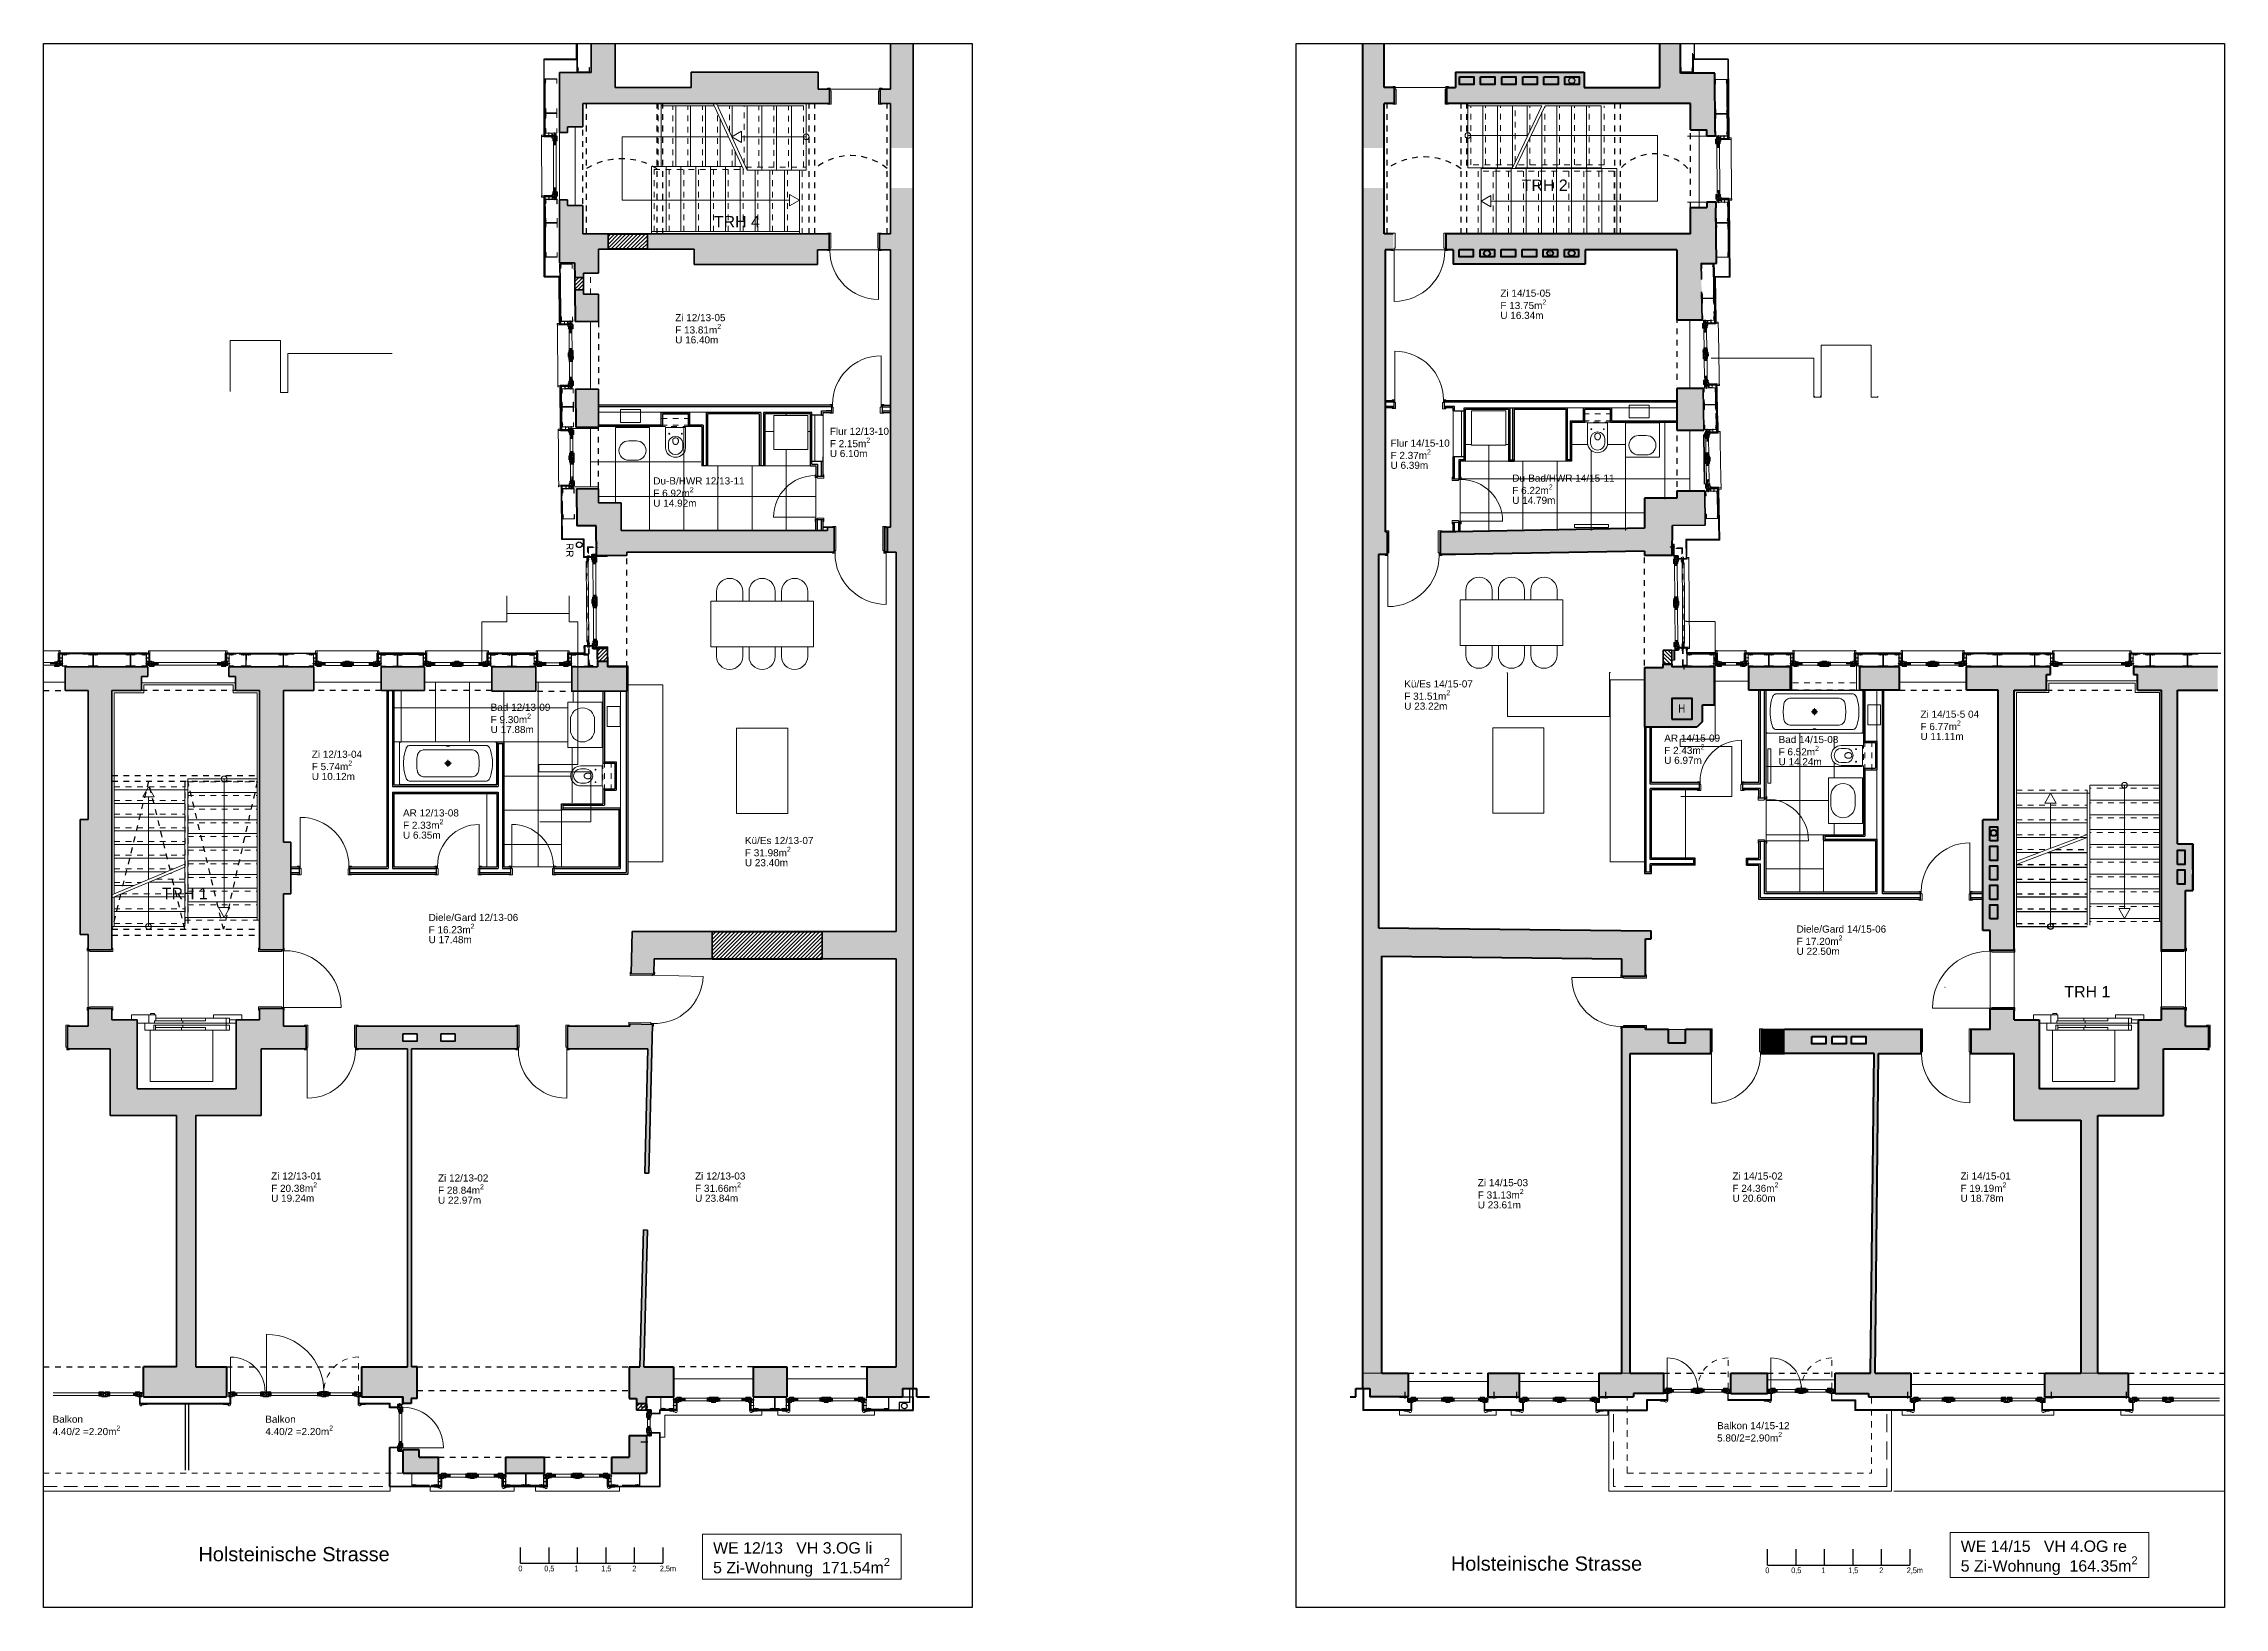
# Model space of a CAD drawing. Header units: metres. Extents: x 19 to 230, y -653 to -519.
# Drawn here: x 173.43 to 211.72, y -653.41 to -625.95 of the extents above; entities that cross this region are included whole.
import ezdxf

# ---------------------------------------------------------------- set-up
doc = ezdxf.new("R2010")
doc.units = ezdxf.units.M
doc.header["$LTSCALE"] = 0.0125
for name, pattern in [('Dash', [6.35, 3.175, -3.175]), ('DASHED2', [0.375, 0.25, -0.125]), ('GESTRICHELT', [0.225, 0.15, -0.075]), ('Punkt', [6.35, 0, -6.35]), ('Verdeckt', [9.525, 6.35, -3.175]), ('Verdeckt3', [9.525, 6.35, -3.175])]:
    doc.linetypes.add(name, pattern=pattern)
for name, color, linetype, lineweight in [('03Aussenhaut', 30, 'Continuous', 30), ('04Ansichtskanten', 4, 'Continuous', 15), ('05Fenster', 171, 'Continuous', 15), ('10Beschriftung', 141, 'Continuous', 15), ('A---MOEB-------', 8, 'Continuous', 13), ('Ansicht dünn', 181, 'Continuous', 13), ('Ansicht dünn2', 185, 'Continuous', 9), ('Ansichtskanten', 4, 'Continuous', 15), ('Aufzug', 65, 'Continuous', 13), ('Befestigung', 253, 'Continuous', 5), ('Beschriftung-Räume', 3, 'Continuous', 15), ('Fassade3', 151, 'Continuous', 18), ('Fenster', 65, 'Continuous', 5), ('Fenster2', 161, 'Continuous', 5), ('Fensterraster', 44, 'Continuous', 15), ('Fliesen2', 251, 'Continuous', 9), ('Geländer', 65, 'Continuous', 13), ('Geländerbefestigung', 8, 'DASHED2', 13), ('geländerverdeckt', 251, 'DASHED2', 9), ('Marki', 65, 'Continuous', 13), ('Moeb', 8, 'Continuous', 13), ('neu', 14, 'Continuous', 25), ('Platten', 2, 'Continuous', 15), ('PUTZ', 32, 'Continuous', 13), ('Sani', 8, 'Continuous', 13), ('Stahlbau', 5, 'Continuous', 30), ('Treppen', 8, 'Continuous', 13), ('Türen', 65, 'Continuous', 15), ('unten', 7, 'Verdeckt3', 15), ('UProfil', 153, 'Continuous', 20), ('Verdeckt 2', 63, 'DASHED2', 13), ('verdecktRohbau', 14, 'GESTRICHELT', 15), ('Wände Bestand', 142, 'Continuous', 35), ('WändeBestand', 142, 'Continuous', 40)]:
    doc.layers.add(name, color=color, linetype=linetype, lineweight=lineweight)
for name, color, linetype in [('A---TEXTD100---', 7, 'Continuous'), ('Block GeländerH2', 241, 'Continuous'), ('Entwässerung', 215, 'Continuous'), ('oben', 7, 'Punkt')]:
    doc.layers.add(name, color=color, linetype=linetype)
for name, color, linetype, lineweight, true_color in [('Fliesen', 7, 'Continuous', 18, 0x875ef7), ('Fliesen1', 7, 'Continuous', 18, 0x0040ff), ('SchrBestand', 7, 'Continuous', 15, 0xc9c9c9), ('SchrWand neu', 7, 'Continuous', 18, 0x971402), ('Wände neu', 1, 'Continuous', 35, 0xff0000), ('WändeGK neu', 7, 'Continuous', 25, 0xdc5004), ('Wändeneu', 7, 'Continuous', 40, 0xf3261b)]:
    doc.layers.add(name, color=color, linetype=linetype, lineweight=lineweight, true_color=true_color)
doc.layers.add('Stahl', color=7, linetype='Continuous', true_color=0x4d79ff)
doc.styles.add('Arial', font='arial.ttf')
pattern_1 = [(45, (-10.84143, 4.945237), (-0.0336759605, 0.0336759605), [])]

msp = doc.modelspace()

# ---------------------------------------------------------------- texts
at = {"layer": '10Beschriftung', "ltscale": 0.1, "attachment_point": 1, "style": 'Arial'}
for s, insert, char_height, width, rotation in [('RR', (182.735, -634.72), 0.125, 3.22431, 270), ('\\pi5.5511e-017,l0.25,t0.25;Holsteinische Strasse ', (175.903, -652.346), 0.25, 8.39028, 359.9999), ('\\pi5.5511e-017,l0.25,t0.25;Holsteinische Strasse ', (197.893, -652.512), 0.25, 8.39028, 359.9999)]:
    msp.add_mtext(s, dxfattribs=dict(at, insert=insert, char_height=char_height, width=width, rotation=rotation))
at = {"layer": 'A---TEXTD100---', "color": 7, "style": 'Arial', "width": 0.8}
for s, height, p in [('H', 0.15, (202.137, -637.699)), ('0', 0.1, (181.771, -652.773)), ('0,5', 0.1, (182.225, -652.773)), ('1', 0.1, (182.754, -652.773)), ('1,5', 0.1, (183.225, -652.773)), ('2', 0.1, (183.771, -652.773)), ('2,5m', 0.1, (184.254, -652.773)), ('0', 0.1, (203.664, -652.805)), ('0,5', 0.1, (204.118, -652.805)), ('1', 0.1, (204.647, -652.805)), ('1,5', 0.1, (205.118, -652.805)), ('2', 0.1, (205.664, -652.805)), ('2,5m', 0.1, (206.147, -652.805))]:
    msp.add_text(s, height=height, rotation=359.9984, dxfattribs=at).set_placement(p)
at = {"layer": 'Beschriftung-Räume', "ltscale": 0.1, "line_spacing_factor": 0.833333, "style": 'Arial'}
for s, insert, char_height, width, attachment_point in [('\\A1;TRH 2', (199.386, -628.337), 0.2, 2.26836, 1), ('\\A1;TRH 4', (185.203, -628.976), 0.2, 2.26836, 1), ('\\A1;Zi 14/15-05\\PF 13.75m{\\H0.7x;\\S2^ ;}\\PU 16.34m', (199.012, -630.27), 0.125, 2.26836, 1), ('\\A1;Zi 12/13-05\\PF 13.81m{\\H0.7x;\\S2^ ;}\\PU 16.40m', (184.524, -630.699), 0.125, 2.26836, 1), ('\\A1;Flur 12/13-10\\PF 2.15m{\\H0.7x;\\S2^ ;}\\PU 6.10m', (187.239, -632.695), 0.125, 2.26836, 1), ('\\A1;Flur 14/15-10\\PF 2.37m{\\H0.7x;\\S2^ ;}\\PU 6.39m', (197.084, -632.902), 0.125, 2.26836, 1), ('\\A1;Du-B/HWR 12/13-11\\PF 6.92m{\\H0.7x;\\S2^ ;}\\PU 14.92m', (184.14, -633.566), 0.125, 2.26836, 1), ('\\A1;Du-Bad/HWR 14/15-11\\PF 6.22m{\\H0.7x;\\S2^ ;}\\PU 14.79m', (199.221, -633.517), 0.125, 2.26836, 1), ('\\A1;Kü/Es 14/15-07\\PF 31.51m{\\H0.7x;\\S2^ ;}\\PU 23.22m', (197.325, -637.13), 0.125, 2.26836, 1), ('\\A1;Bad 12/13-09\\PF 9.30m{\\H0.7x;\\S2^ ;}\\PU 17.88m', (181.284, -638.057), 0.125, 2.26836, 7), ('\\A1;Zi 14/15-5 04\\PF 6.77m{\\H0.7x;\\S2^ ;}\\PU 11.11m', (206.388, -637.662), 0.125, 2.26836, 1), ('\\A1;AR 14/15-09\\PF 2.43m{\\H0.7x;\\S2^ ;}\\PU 6.97m', (201.889, -638.598), 0.125, 2.26836, 7), ('\\A1;Bad 14/15-08\\PF 6.52m{\\H0.7x;\\S2^ ;}\\PU 14.24m', (203.897, -638.623), 0.125, 2.26836, 7), ('\\A1;Zi 12/13-04\\PF 5.74m{\\H0.7x;\\S2^ ;}\\PU 10.12m', (178.143, -638.365), 0.125, 2.26836, 1), ('\\A1;AR 12/13-08\\PF 2.33m{\\H0.7x;\\S2^ ;}\\PU 6.35m', (179.745, -639.395), 0.125, 2.26836, 1), ('\\A1;Kü/Es 12/13-07\\PF 31.98m{\\H0.7x;\\S2^ ;}\\PU 23.40m', (185.748, -639.879), 0.125, 2.26836, 1), ('\\A1;TRH 1', (175.51, -640.772), 0.2, 2.26836, 1), ('\\A1;Diele/Gard 12/13-06\\PF 16.23m{\\H0.7x;\\S2^ ;}\\PU 17.48m', (180.195, -641.23), 0.125, 2.26836, 1), ('\\A1;Diele/Gard 14/15-06\\PF 17.20m{\\H0.7x;\\S2^ ;}\\PU 22.50m', (204.213, -641.434), 0.125, 2.26836, 1), ('\\A1;TRH 1', (208.914, -642.496), 0.2, 2.26836, 1), ('\\A1;Zi 12/13-01\\PF 20.38m{\\H0.7x;\\S2^ ;}\\PU 19.24m', (177.43, -645.77), 0.125, 2.26836, 1), ('\\A1;Zi 12/13-02\\PF 28.84m{\\H0.7x;\\S2^ ;}\\PU 22.97m', (180.36, -645.804), 0.125, 2.26836, 1), ('\\A1;Zi 12/13-03\\PF 31.66m{\\H0.7x;\\S2^ ;}\\PU 23.84m', (184.873, -645.77), 0.125, 2.26836, 1), ('\\A1;Zi 14/15-03\\PF 31.13m{\\H0.7x;\\S2^ ;}\\PU 23.61m', (198.615, -645.887), 0.125, 2.26836, 1), ('\\A1;Zi 14/15-02\\PF 24.36m{\\H0.7x;\\S2^ ;}\\PU 20.60m', (203.087, -645.77), 0.125, 2.26836, 1), ('\\A1;Zi 14/15-01\\PF 19.19m{\\H0.7x;\\S2^ ;}\\PU 18.78m', (207.091, -645.77), 0.125, 2.26836, 1), ('\\A1;Balkon\\P4.40/2 =2.20m{\\H0.7x;\\S2^ ;}', (173.592, -650.04), 0.125, 2.26836, 1), ('\\A1;Balkon\\P4.40/2 =2.20m{\\H0.7x;\\S2^ ;}', (177.327, -650.04), 0.125, 2.26836, 1), ('\\A1;Balkon 14/15-12\\P5.80/2=2.90m{\\H0.7x;\\S2^ ;}', (202.817, -650.153), 0.125, 2.26836, 1), ('\\A1;WE 12/13   VH 3.OG li\\P5 Zi-Wohnung  171.54m{\\H0.7x;\\S2^ ;}', (185.189, -652.262), 0.2, 4.02282, 1), ('\\A1;WE 14/15   VH 4.OG re\\P5 Zi-Wohnung  164.35m{\\H0.7x;\\S2^ ;}', (207.094, -652.232), 0.2, 4.02282, 1)]:
    msp.add_mtext(s, dxfattribs=dict(at, insert=insert, char_height=char_height, width=width, attachment_point=attachment_point))
at = {"layer": 'WändeBestand', "style": 'Arial', "width": 0.8}
msp.add_text('L', height=0.08, rotation=359.9984, dxfattribs=at).set_placement((199.869, -629.667))

# ---------------------------------------------------------------- blocks, each defined once
blk = doc.blocks.new('UProfil li')
at = {"layer": 'Befestigung', "linetype": 'Continuous', "lineweight": 0, "extrusion": (0, 0, -1)}
for points in [[(-45, 3), (-35, 3), (-35, 4), (-45, 4)], [(-42, 8), (-39, 8), (-38, 9), (-39, 9), (-42, 9), (-42, 9)], [(-42, 7), (-39, 7), (-38, 8), (-39, 8), (-42, 8), (-42, 8)], [(-42, 7), (-39, 7), (-38, 7), (-39, 7), (-42, 7), (-42, 7)], [(-42, 2), (-39, 2), (-38, 2), (-39, 3), (-42, 3), (-42, 2)], [(-42, 1), (-39, 1), (-38, 1), (-39, 2), (-42, 2), (-42, 1)], [(-42, 0), (-39, 0), (-38, 1), (-39, 1), (-42, 1), (-42, 1)], [(-42, 9), (-39, 9), (-39, 9), (-42, 9)], [(-42, 8), (-39, 8), (-39, 8), (-42, 8)], [(-42, 7), (-39, 7), (-39, 7), (-42, 7)], [(-41, 6), (-41, 6), (-41, 6), (-41, 6), (-41, 6), (-41, 6), (-41, 6), (-41, 6), (-41, 6), (-41, 6), (-41, 6), (-41, 6), (-41, 6), (-41, 6), (-41, 6), (-41, 6), (-41, 6), (-40, 6), (-40, 6), (-40, 6), (-40, 6), (-40, 6), (-40, 6), (-40, 6), (-40, 6), (-40, 6), (-40, 6), (-40, 6), (-40, 6), (-40, 6), (-40, 6), (-40, 6), (-40, 6), (-40, 6), (-40, 6), (-40, 6), (-40, 6), (-40, 6), (-40, 6), (-40, 6), (-40, 6), (-40, 6), (-40, 6), (-40, 6), (-40, 6), (-40, 6), (-40, 6), (-40, 6), (-40, 6), (-40, 6), (-40, 6), (-40, 6), (-40, 6), (-40, 6), (-40, 6), (-40, 6), (-40, 6), (-40, 6), (-40, 6), (-40, 6), (-40, 6), (-40, 6), (-40, 6), (-40, 6), (-40, 6), (-40, 6), (-40, 6), (-40, 6), (-40, 6), (-40, 6), (-40, 6), (-40, 6), (-40, 6), (-40, 6), (-40, 6), (-40, 6), (-40, 6), (-40, 6), (-40, 6), (-40, 6), (-40, 6), (-40, 6), (-40, 6), (-40, 6), (-40, 6), (-40, 6), (-40, 6), (-40, 6), (-40, 6), (-40, 6), (-40, 6), (-40, 6), (-40, 6), (-40, 6), (-40, 6), (-40, 6), (-40, 6), (-40, 6), (-40, 6), (-40, 6), (-40, 6), (-40, 6), (-40, 6), (-40, 6), (-40, 6), (-40, 6), (-40, 6), (-40, 6), (-40, 6), (-40, 6), (-40, 6), (-40, 6), (-40, 6), (-40, 6), (-40, 6), (-40, 6), (-39, 6), (-39, 6), (-39, 6), (-39, 6), (-39, 6), (-39, 6), (-39, 6), (-39, 6), (-39, 6), (-39, 6), (-39, 6), (-39, 6), (-39, 6)], [(-42, 3), (-39, 3), (-39, 3), (-42, 3)], [(-42, 2), (-39, 2), (-39, 2), (-42, 2)], [(-42, 1), (-39, 1), (-39, 1), (-42, 1)], [(-42, 0), (-39, 0), (-39, 0), (-42, 0)], [(-44, -20), (-36, -20), (-36, -20), (-36, -20), (-36, -20), (-36, -20), (-36, -20), (-36, -20), (-36, -20), (-36, -20), (-36, -20), (-36, -20), (-36, -20), (-36, -20), (-36, -20), (-36, -20), (-36, -20), (-36, -20), (-36, -20), (-36, -20), (-36, -20), (-36, -20), (-36, -20), (-36, -20), (-36, -20), (-36, -20), (-36, -20), (-36, -20), (-36, -20), (-36, -20), (-36, -20), (-36, -20), (-36, -20), (-36, -20), (-36, -20), (-36, -20), (-36, -20), (-36, -20), (-36, -20), (-36, -20), (-36, -20), (-36, -20), (-36, -20), (-36, -20), (-36, -20), (-36, -20), (-36, -20), (-36, -20), (-36, -20), (-36, -20), (-36, -20), (-36, -20), (-36, -20), (-36, -20), (-36, -20), (-36, -20), (-36, -20), (-36, -20), (-36, -20), (-36, -20), (-36, -20), (-36, -20), (-36, -20), (-36, -20), (-36, -20), (-36, -20), (-36, -20), (-36, -20), (-36, -20), (-36, -20), (-36, -20), (-36, -20), (-36, -20), (-36, -20), (-36, -20), (-36, -20), (-36, -20), (-36, -20), (-36, -20), (-36, -20), (-36, -20), (-36, -20), (-36, -20), (-36, -20), (-36, -20), (-36, -20), (-36, -20), (-36, -20), (-36, -20), (-36, -19), (-36, -19), (-36, -19), (-36, -19), (-36, -19), (-36, -19), (-36, -19), (-36, -19), (-36, -19), (-36, -19), (-36, -19), (-36, -19), (-36, -19), (-36, -19), (-36, -19), (-36, -19), (-36, -19), (-36, -19), (-36, -19), (-36, -19), (-36, -19), (-36, -19), (-36, -19), (-36, -19), (-36, -19), (-36, -19), (-36, -19), (-36, -19), (-36, -19), (-36, -19), (-36, -19), (-36, -19), (-36, -19), (-36, -19), (-36, -19), (-36, -19), (-36, -19), (-36, -19), (-36, -19), (-36, -19), (-36, -19), (-44, -19), (-44, -19), (-44, -19), (-44, -19), (-44, -19), (-44, -19), (-44, -19), (-44, -19), (-44, -19), (-44, -19), (-44, -19), (-44, -19), (-44, -19), (-44, -19), (-44, -19), (-44, -19), (-44, -19), (-44, -19), (-44, -19), (-44, -19), (-44, -19), (-44, -19), (-44, -19), (-44, -19), (-44, -19), (-44, -19), (-45, -19), (-45, -19), (-45, -19), (-45, -19), (-45, -19), (-45, -19), (-45, -19), (-45, -19), (-45, -19), (-45, -19), (-45, -19), (-45, -19), (-45, -19), (-45, -19), (-45, -19), (-45, -19), (-45, -20), (-45, -20), (-45, -20), (-45, -20), (-45, -20), (-45, -20), (-45, -20), (-45, -20), (-45, -20), (-45, -20), (-45, -20), (-45, -20), (-45, -20), (-45, -20), (-45, -20), (-45, -20), (-45, -20), (-45, -20), (-45, -20), (-45, -20), (-45, -20), (-45, -20), (-45, -20), (-45, -20), (-45, -20), (-45, -20), (-45, -20), (-45, -20), (-45, -20), (-45, -20), (-45, -20), (-45, -20), (-45, -20), (-45, -20), (-45, -20), (-45, -20), (-45, -20), (-45, -20), (-45, -20), (-45, -20), (-45, -20), (-45, -20), (-45, -20), (-45, -20), (-45, -20), (-45, -20), (-45, -20), (-45, -20), (-45, -20), (-45, -20), (-45, -20), (-45, -20), (-45, -20), (-45, -20), (-45, -20), (-45, -20), (-45, -20), (-45, -20), (-45, -20), (-45, -20), (-45, -20), (-44, -20), (-44, -20), (-44, -20), (-44, -20), (-44, -20), (-44, -20), (-44, -20), (-44, -20), (-44, -20), (-44, -20), (-44, -20), (-44, -20), (-44, -20), (-44, -20), (-44, -20), (-44, -20), (-44, -20), (-44, -20), (-44, -20), (-44, -20), (-44, -20), (-44, -20), (-44, -20), (-44, -20), (-44, -20)], [(-44, -19), (-36, -19), (-39, -18), (-42, -18)], [(-42, 0), (-39, 0), (-38, 0), (-39, 0), (-42, 0), (-42, 0)], [(-42, -1), (-39, -1), (-38, -1), (-39, -1), (-42, -1), (-42, -1)], [(-42, -2), (-39, -2), (-38, -2), (-39, -2), (-42, -2), (-42, -2)], [(-42, -3), (-39, -3), (-38, -3), (-39, -3), (-42, -3), (-42, -3)], [(-42, -4), (-39, -4), (-38, -4), (-39, -4), (-42, -4), (-42, -4)], [(-42, -5), (-39, -5), (-38, -5), (-39, -5), (-42, -5), (-42, -5)], [(-42, -6), (-39, -6), (-38, -6), (-39, -5), (-42, -5), (-42, -6)], [(-42, -7), (-39, -7), (-38, -7), (-39, -6), (-42, -6), (-42, -7)], [(-42, -8), (-39, -8), (-38, -7), (-39, -7), (-42, -7), (-42, -7)], [(-42, -8), (-39, -8), (-38, -8), (-39, -8), (-42, -8), (-42, -8)], [(-42, -9), (-39, -9), (-38, -9), (-39, -9), (-42, -9), (-42, -9)], [(-42, -10), (-39, -10), (-38, -10), (-39, -10), (-42, -10), (-42, -10)], [(-42, -11), (-39, -11), (-38, -11), (-39, -11), (-42, -11), (-42, -11)], [(-42, -12), (-39, -12), (-38, -12), (-39, -12), (-42, -12), (-42, -12)], [(-42, -13), (-39, -13), (-38, -13), (-39, -13), (-42, -13), (-42, -13)], [(-42, -14), (-39, -14), (-38, -14), (-39, -13), (-42, -13), (-42, -14)], [(-42, -15), (-39, -15), (-38, -15), (-39, -14), (-42, -14), (-42, -15)], [(-42, -16), (-39, -16), (-38, -15), (-39, -15), (-42, -15), (-42, -15)], [(-42, -16), (-39, -16), (-38, -16), (-39, -16), (-42, -16), (-42, -16)], [(-42, -17), (-39, -17), (-38, -17), (-39, -17), (-42, -17), (-42, -17)], [(-42, -1), (-39, -1), (-39, 0), (-42, 0)], [(-42, -2), (-39, -2), (-39, -1), (-42, -1)], [(-42, -3), (-39, -3), (-39, -2), (-42, -2)], [(-42, -4), (-39, -4), (-39, -3), (-42, -3)], [(-42, -5), (-39, -5), (-39, -4), (-42, -4)], [(-42, -5), (-39, -5), (-39, -5), (-42, -5)], [(-42, -6), (-39, -6), (-39, -6), (-42, -6)], [(-42, -7), (-39, -7), (-39, -7), (-42, -7)], [(-42, -8), (-39, -8), (-39, -8), (-42, -8)], [(-42, -9), (-39, -9), (-39, -8), (-42, -8)], [(-42, -10), (-39, -10), (-39, -9), (-42, -9)], [(-42, -11), (-39, -11), (-39, -10), (-42, -10)], [(-42, -12), (-39, -12), (-39, -11), (-42, -11)], [(-42, -13), (-39, -13), (-39, -12), (-42, -12)], [(-42, -13), (-39, -13), (-39, -13), (-42, -13)], [(-42, -14), (-39, -14), (-39, -14), (-42, -14)], [(-42, -15), (-39, -15), (-39, -15), (-42, -15)], [(-42, -16), (-39, -16), (-39, -16), (-42, -16)], [(-42, -17), (-39, -17), (-39, -16), (-42, -16)], [(-42, -18), (-39, -18), (-39, -17), (-42, -17)]]:
    blk.add_hatch(color=256, dxfattribs=at).paths.add_polyline_path(points, flags=0)
at = {"layer": 'Befestigung', "linetype": 'Continuous', "lineweight": 0}
for points in [[(40, 4), (40, 6), (40, 6), (40, 6), (40, 6), (40, 6), (40, 6), (40, 6), (40, 6), (40, 6), (40, 6), (40, 6), (40, 6), (40, 6), (40, 6), (40, 6), (40, 6), (40, 6), (40, 6), (40, 6), (40, 6), (40, 6), (40, 6), (40, 6), (40, 6), (40, 6), (40, 6), (40, 6), (40, 6), (40, 6), (40, 6), (40, 6), (40, 6), (40, 6), (40, 6), (40, 6), (40, 6), (40, 6), (40, 6), (40, 6), (40, 6), (40, 6), (40, 6), (40, 6), (40, 6), (40, 6), (40, 6), (40, 6), (40, 6), (40, 6), (40, 6), (40, 6), (40, 6), (39, 6), (39, 6), (39, 6), (39, 6), (39, 6), (39, 6), (39, 6), (39, 6), (39, 6), (39, 6), (39, 6), (39, 6), (39, 6), (37, 6), (37, 6), (37, 6), (37, 6), (37, 6), (37, 6), (37, 6), (37, 6), (37, 6), (37, 6), (37, 6), (37, 6), (37, 6), (37, 6), (37, 6), (37, 6), (37, 6), (37, 6), (37, 6), (37, 6), (37, 6), (37, 6), (37, 6), (37, 6), (37, 6), (37, 6), (37, 6), (37, 6), (37, 6), (37, 6), (37, 6), (37, 6), (37, 6), (37, 6), (37, 6), (37, 6), (37, 6), (37, 6), (37, 6), (37, 6), (37, 6), (37, 6), (37, 6), (37, 6), (37, 6), (37, 6), (37, 6), (37, 6), (37, 6), (37, 6), (37, 6), (37, 6), (37, 6), (37, 6), (37, 6), (37, 6), (37, 6), (37, 6), (37, 6), (37, 6), (37, 6), (37, 6), (37, 6), (37, 6), (37, 6), (37, 4)], [(43, 4), (43, 6), (43, 6), (43, 6), (43, 6), (43, 6), (43, 6), (43, 6), (43, 6), (43, 6), (43, 6), (43, 6), (43, 6), (43, 6), (43, 6), (43, 6), (43, 6), (43, 6), (43, 6), (43, 6), (43, 6), (43, 6), (43, 6), (43, 6), (43, 6), (43, 6), (43, 6), (43, 6), (43, 6), (43, 6), (43, 6), (43, 6), (43, 6), (43, 6), (43, 6), (43, 6), (43, 6), (43, 6), (43, 6), (43, 6), (43, 6), (43, 6), (43, 6), (43, 6), (43, 6), (43, 6), (43, 6), (43, 6), (43, 6), (43, 6), (43, 6), (43, 6), (43, 6), (43, 6), (43, 6), (43, 6), (43, 6), (43, 6), (43, 6), (43, 6), (43, 6), (43, 6), (43, 6), (43, 6), (43, 6), (43, 6), (41, 6), (41, 6), (41, 6), (41, 6), (41, 6), (41, 6), (41, 6), (41, 6), (41, 6), (41, 6), (41, 6), (41, 6), (41, 6), (41, 6), (41, 6), (41, 6), (41, 6), (40, 6), (40, 6), (40, 6), (40, 6), (40, 6), (40, 6), (40, 6), (40, 6), (40, 6), (40, 6), (40, 6), (40, 6), (40, 6), (40, 6), (40, 6), (40, 6), (40, 6), (40, 6), (40, 6), (40, 6), (40, 6), (40, 6), (40, 6), (40, 6), (40, 6), (40, 6), (40, 6), (40, 6), (40, 6), (40, 6), (40, 6), (40, 6), (40, 6), (40, 6), (40, 6), (40, 6), (40, 6), (40, 6), (40, 6), (40, 6), (40, 6), (40, 6), (40, 6), (40, 6), (40, 6), (40, 6), (40, 6), (40, 6), (40, 4)]]:
    blk.add_hatch(color=256, dxfattribs=at).paths.add_polyline_path(points, flags=0)
at = {"layer": 'Befestigung', "linetype": 'Continuous', "lineweight": 5}
for points in [[(45, 3), (35, 3), (35, 4), (45, 4)], [(42, 8), (39, 8), (38, 9), (39, 9), (42, 9), (42, 9)], [(42, 7), (39, 7), (38, 8), (39, 8), (42, 8), (42, 8)], [(42, 7), (39, 7), (38, 7), (39, 7), (42, 7), (42, 7)], [(42, 2), (39, 2), (38, 2), (39, 3), (42, 3), (42, 2)], [(42, 1), (39, 1), (38, 1), (39, 2), (42, 2), (42, 1)], [(42, 0), (39, 0), (38, 1), (39, 1), (42, 1), (42, 1)], [(42, 9), (39, 9), (39, 9), (42, 9)], [(42, 8), (39, 8), (39, 8), (42, 8)], [(42, 7), (39, 7), (39, 7), (42, 7)], [(42, 3), (39, 3), (39, 3), (42, 3)], [(42, 2), (39, 2), (39, 2), (42, 2)], [(42, 1), (39, 1), (39, 1), (42, 1)], [(42, 0), (39, 0), (39, 0), (42, 0)], [(44, -19), (36, -19), (39, -18), (42, -18)], [(42, 0), (39, 0), (38, 0), (39, 0), (42, 0), (42, 0)], [(42, -1), (39, -1), (38, -1), (39, -1), (42, -1), (42, -1)], [(42, -2), (39, -2), (38, -2), (39, -2), (42, -2), (42, -2)], [(42, -3), (39, -3), (38, -3), (39, -3), (42, -3), (42, -3)], [(42, -4), (39, -4), (38, -4), (39, -4), (42, -4), (42, -4)], [(42, -5), (39, -5), (38, -5), (39, -5), (42, -5), (42, -5)], [(42, -6), (39, -6), (38, -6), (39, -5), (42, -5), (42, -6)], [(42, -7), (39, -7), (38, -7), (39, -6), (42, -6), (42, -7)], [(42, -8), (39, -8), (38, -7), (39, -7), (42, -7), (42, -7)], [(42, -8), (39, -8), (38, -8), (39, -8), (42, -8), (42, -8)], [(42, -9), (39, -9), (38, -9), (39, -9), (42, -9), (42, -9)], [(42, -10), (39, -10), (38, -10), (39, -10), (42, -10), (42, -10)], [(42, -11), (39, -11), (38, -11), (39, -11), (42, -11), (42, -11)], [(42, -12), (39, -12), (38, -12), (39, -12), (42, -12), (42, -12)], [(42, -13), (39, -13), (38, -13), (39, -13), (42, -13), (42, -13)], [(42, -14), (39, -14), (38, -14), (39, -13), (42, -13), (42, -14)], [(42, -15), (39, -15), (38, -15), (39, -14), (42, -14), (42, -15)], [(42, -16), (39, -16), (38, -15), (39, -15), (42, -15), (42, -15)], [(42, -16), (39, -16), (38, -16), (39, -16), (42, -16), (42, -16)], [(42, -17), (39, -17), (38, -17), (39, -17), (42, -17), (42, -17)], [(42, -1), (39, -1), (39, 0), (42, 0)], [(42, -2), (39, -2), (39, -1), (42, -1)], [(42, -3), (39, -3), (39, -2), (42, -2)], [(42, -4), (39, -4), (39, -3), (42, -3)], [(42, -5), (39, -5), (39, -4), (42, -4)], [(42, -5), (39, -5), (39, -5), (42, -5)], [(42, -6), (39, -6), (39, -6), (42, -6)], [(42, -7), (39, -7), (39, -7), (42, -7)], [(42, -8), (39, -8), (39, -8), (42, -8)], [(42, -9), (39, -9), (39, -8), (42, -8)], [(42, -10), (39, -10), (39, -9), (42, -9)], [(42, -11), (39, -11), (39, -10), (42, -10)], [(42, -12), (39, -12), (39, -11), (42, -11)], [(42, -13), (39, -13), (39, -12), (42, -12)], [(42, -13), (39, -13), (39, -13), (42, -13)], [(42, -14), (39, -14), (39, -14), (42, -14)], [(42, -15), (39, -15), (39, -15), (42, -15)], [(42, -16), (39, -16), (39, -16), (42, -16)], [(42, -17), (39, -17), (39, -16), (42, -16)], [(42, -18), (39, -18), (39, -17), (42, -17)]]:
    blk.add_lwpolyline(points, close=True, dxfattribs=at)
for points in [[(37, 6), (37, 6), (37, 6), (37, 6), (37, 6), (37, 6), (37, 6), (37, 6), (37, 6), (37, 6), (37, 6), (37, 6), (37, 6), (37, 6), (37, 6), (37, 6), (37, 6), (37, 6), (37, 6), (37, 6), (37, 6), (37, 6), (37, 6), (37, 6), (37, 6), (37, 6), (37, 6), (37, 6), (37, 6), (37, 6), (37, 6), (37, 6), (37, 6), (37, 6), (37, 6), (37, 6), (37, 6), (37, 6), (37, 6), (37, 6), (37, 6), (37, 6), (37, 6), (37, 6), (37, 6), (37, 6), (37, 6)], [(39, 6), (37, 6)], [(37, 6), (37, 4)], [(37, 4), (40, 4)], [(39, 6), (41, 6)], [(40, 6), (40, 6), (40, 6), (40, 6), (40, 6), (40, 6), (40, 6), (40, 6), (40, 6), (40, 6), (40, 6), (40, 6), (40, 6), (40, 6), (40, 6), (40, 6), (40, 6), (40, 6), (40, 6), (40, 6), (40, 6), (40, 6), (40, 6), (40, 6), (40, 6), (40, 6), (40, 6), (40, 6), (40, 6), (40, 6), (40, 6), (40, 6), (40, 6), (40, 6), (40, 6), (40, 6), (40, 6), (40, 6), (39, 6), (39, 6), (39, 6), (39, 6), (39, 6), (39, 6), (39, 6), (39, 6), (39, 6)], [(40, 6), (40, 6), (40, 6), (40, 6), (40, 6), (40, 6), (40, 6), (40, 6), (40, 6), (40, 6), (40, 6), (40, 6), (40, 6), (40, 6), (40, 6), (40, 6), (40, 6), (40, 6), (40, 6), (40, 6), (40, 6), (40, 6), (40, 6), (40, 6), (40, 6), (40, 6), (40, 6), (40, 6), (40, 6), (40, 6), (40, 6), (40, 6), (40, 6), (40, 6), (40, 6), (40, 6), (40, 6), (40, 6), (39, 6), (39, 6), (39, 6), (39, 6), (39, 6), (39, 6), (39, 6), (39, 6), (39, 6)], [(41, 6), (41, 6), (41, 6), (41, 6), (41, 6), (41, 6), (41, 6), (41, 6), (41, 6), (41, 6), (41, 6), (41, 6), (40, 6), (40, 6), (40, 6), (40, 6), (40, 6), (40, 6), (40, 6), (40, 6), (40, 6), (40, 6), (40, 6), (40, 6), (40, 6), (40, 6), (40, 6), (40, 6), (40, 6), (40, 6), (40, 6), (40, 6), (40, 6), (40, 6), (40, 6), (40, 6), (40, 6), (40, 6), (40, 6), (40, 6), (40, 6), (40, 6), (40, 6), (40, 6), (40, 6), (40, 6), (40, 6)], [(41, 6), (41, 6), (41, 6), (41, 6), (41, 6), (41, 6), (41, 6), (41, 6), (41, 6), (41, 6), (41, 6), (41, 6), (40, 6), (40, 6), (40, 6), (40, 6), (40, 6), (40, 6), (40, 6), (40, 6), (40, 6), (40, 6), (40, 6), (40, 6), (40, 6), (40, 6), (40, 6), (40, 6), (40, 6), (40, 6), (40, 6), (40, 6), (40, 6), (40, 6), (40, 6), (40, 6), (40, 6), (40, 6), (40, 6), (40, 6), (40, 6), (40, 6), (40, 6), (40, 6), (40, 6), (40, 6), (40, 6)], [(40, 4), (40, 6)], [(40, 6), (40, 4)], [(40, 4), (43, 4)], [(43, 6), (41, 6)], [(43, 6), (43, 6), (43, 6), (43, 6), (43, 6), (43, 6), (43, 6), (43, 6), (43, 6), (43, 6), (43, 6), (43, 6), (43, 6), (43, 6), (43, 6), (43, 6), (43, 6), (43, 6), (43, 6), (43, 6), (43, 6), (43, 6), (43, 6), (43, 6), (43, 6), (43, 6), (43, 6), (43, 6), (43, 6), (43, 6), (43, 6), (43, 6), (43, 6), (43, 6), (43, 6), (43, 6), (43, 6), (43, 6), (43, 6), (43, 6), (43, 6), (43, 6), (43, 6), (43, 6), (43, 6), (43, 6), (43, 6)], [(43, 4), (43, 6)], [(36, -20), (36, -20), (36, -20), (36, -20), (36, -20), (36, -20), (36, -20), (36, -20), (36, -20), (36, -20), (36, -20), (36, -20), (36, -20), (36, -20), (36, -20), (36, -20), (36, -20), (36, -20), (36, -20), (36, -20), (35, -20), (35, -20), (35, -20), (35, -20), (35, -20), (35, -20), (35, -20), (35, -20), (35, -20), (35, -20), (35, -20), (35, -20), (35, -20), (35, -20), (35, -20), (35, -20), (35, -20), (35, -20), (35, -20), (35, -20), (35, -20), (35, -20), (35, -20), (35, -20), (35, -20), (35, -20), (35, -20), (35, -20), (35, -19), (35, -19), (36, -19), (36, -19), (36, -19), (36, -19), (36, -19), (36, -19), (36, -19), (36, -19), (36, -19), (36, -19), (36, -19), (36, -19), (36, -19), (36, -19), (36, -19), (36, -19), (36, -19), (36, -19), (36, -19), (36, -19)], [(36, -19), (44, -19)], [(44, -20), (36, -20)], [(44, -19), (44, -19), (44, -19), (44, -19), (44, -19), (44, -19), (44, -19), (44, -19), (44, -19), (44, -19), (44, -19), (44, -19), (44, -19), (44, -19), (44, -19), (44, -19), (44, -19), (45, -19), (45, -19), (45, -19), (45, -19), (45, -19), (45, -19), (45, -19), (45, -20), (45, -20), (45, -20), (45, -20), (45, -20), (45, -20), (45, -20), (45, -20), (45, -20), (45, -20), (45, -20), (45, -20), (45, -20), (45, -20), (45, -20), (45, -20), (45, -20), (45, -20), (45, -20), (45, -20), (45, -20), (45, -20), (45, -20), (45, -20), (45, -20), (45, -20), (45, -20), (45, -20), (45, -20), (45, -20), (45, -20), (45, -20), (45, -20), (44, -20), (44, -20), (44, -20), (44, -20), (44, -20), (44, -20), (44, -20), (44, -20), (44, -20), (44, -20), (44, -20), (44, -20), (44, -20), (44, -20), (44, -20), (44, -20), (44, -20)]]:
    blk.add_lwpolyline(points, dxfattribs=at)
at = {"layer": 'Platten', "linetype": 'Continuous', "lineweight": 13}
for p, q in [((312, -8), (0, -8)), ((0, -8), (0, -20)), ((0, -20), (312, -20))]:
    blk.add_line(p, q, dxfattribs=at)
at = {"layer": 'UProfil'}
blk.add_lwpolyline([(80, 0), (80, 3), (3, 3), (3, 197), (80, 197), (80, 200), (0, 200), (0, 0)], close=True, dxfattribs=at)
blk = doc.blocks.new('ElementFe seite')
at = {"layer": 'Befestigung', "linetype": 'Continuous', "lineweight": 0, "extrusion": (0, 0, -1)}
for points in [[(35, 3), (45, 3), (45, 4), (35, 4)], [(38, 9), (41, 9), (41, 9), (38, 9)], [(38, 8), (41, 8), (42, 9), (41, 9), (38, 9), (38, 9)], [(38, 8), (41, 8), (41, 8), (38, 8)], [(38, 7), (41, 7), (42, 8), (41, 8), (38, 8), (38, 8)], [(38, 7), (41, 7), (41, 7), (38, 7)], [(38, 7), (41, 7), (42, 7), (41, 7), (38, 7), (38, 7)], [(38, 3), (41, 3), (41, 3), (38, 3)], [(38, 2), (41, 2), (42, 2), (41, 3), (38, 3), (38, 2)], [(38, 2), (41, 2), (41, 2), (38, 2)], [(38, 1), (41, 1), (42, 1), (41, 2), (38, 2), (38, 1)], [(38, 1), (41, 1), (41, 1), (38, 1)], [(38, 0), (41, 0), (42, 1), (41, 1), (38, 1), (38, 1)], [(38, 0), (41, 0), (41, 0), (38, 0)], [(39, 6), (39, 6), (39, 6), (39, 6), (39, 6), (39, 6), (39, 6), (39, 6), (39, 6), (39, 6), (39, 6), (39, 6), (39, 6), (39, 6), (39, 6), (40, 6), (40, 6), (40, 6), (40, 6), (40, 6), (40, 6), (40, 6), (40, 6), (40, 6), (40, 6), (40, 6), (40, 6), (40, 6), (40, 6), (40, 6), (40, 6), (40, 6), (40, 6), (40, 6), (40, 6), (40, 6), (40, 6), (40, 6), (40, 6), (40, 6), (40, 6), (40, 6), (40, 6), (40, 6), (40, 6), (40, 6), (40, 6), (40, 6), (40, 6), (40, 6), (40, 6), (40, 6), (40, 6), (40, 6), (40, 6), (40, 6), (40, 6), (40, 6), (40, 6), (40, 6), (40, 6), (40, 6), (40, 6), (40, 6), (40, 6), (40, 6), (40, 6), (40, 6), (40, 6), (40, 6), (40, 6), (40, 6), (40, 6), (40, 6), (40, 6), (40, 6), (40, 6), (40, 6), (40, 6), (40, 6), (40, 6), (40, 6), (40, 6), (40, 6), (40, 6), (40, 6), (40, 6), (40, 6), (40, 6), (40, 6), (40, 6), (40, 6), (40, 6), (40, 6), (40, 6), (40, 6), (40, 6), (40, 6), (40, 6), (40, 6), (40, 6), (40, 6), (40, 6), (40, 6), (40, 6), (40, 6), (40, 6), (40, 6), (40, 6), (40, 6), (40, 6), (40, 6), (40, 6), (40, 6), (41, 6), (41, 6), (41, 6), (41, 6), (41, 6), (41, 6), (41, 6), (41, 6), (41, 6), (41, 6), (41, 6), (41, 6), (41, 6), (41, 6), (41, 6)], [(11, 159), (11, 155), (12, 155), (12, 159)], [(11, 159), (11, 155), (11, 155), (11, 155), (11, 159), (11, 159)], [(10, 159), (10, 155), (11, 155), (11, 159)], [(10, 159), (10, 155), (10, 155), (10, 155), (10, 159), (10, 159)], [(9, 159), (9, 155), (10, 155), (10, 159)], [(9, 159), (9, 155), (9, 155), (9, 155), (9, 159), (9, 159)], [(8, 159), (8, 155), (9, 155), (9, 159)], [(8, 159), (8, 155), (8, 155), (8, 155), (8, 159), (8, 159)], [(7, 159), (7, 155), (8, 155), (8, 159)], [(8, 158), (8, 158), (8, 158), (8, 158), (8, 158), (8, 158), (8, 158), (8, 158), (8, 158), (8, 158), (8, 158), (8, 158), (8, 158), (8, 158), (8, 158), (8, 158), (8, 158), (8, 158), (8, 158), (8, 158), (8, 158), (8, 158), (8, 158), (8, 158), (7, 157), (7, 157), (7, 157), (7, 157), (7, 157), (7, 157), (7, 157), (7, 157), (7, 157), (7, 157), (7, 157), (7, 157), (7, 157), (7, 157), (7, 157), (7, 157), (7, 157), (7, 157), (7, 157), (7, 157), (7, 157), (7, 157), (7, 157), (7, 157), (7, 157), (7, 157), (7, 157), (7, 157), (7, 157), (7, 157), (7, 157), (7, 157), (7, 157), (7, 157), (7, 157), (7, 157), (7, 157), (7, 157), (7, 157), (7, 157), (7, 157), (7, 157), (7, 157), (7, 157), (7, 157), (7, 157), (7, 157), (7, 157), (7, 157), (7, 157), (7, 157), (7, 157), (7, 157), (7, 157), (7, 157), (7, 157), (7, 157), (7, 157), (7, 157), (7, 157), (7, 157), (7, 157), (7, 157), (7, 157), (7, 157), (7, 157), (7, 157), (7, 157), (7, 157), (7, 157), (7, 157), (7, 157), (7, 157), (7, 157), (7, 157), (7, 157), (7, 157), (7, 157), (7, 157), (7, 157), (7, 157), (8, 157), (8, 157), (8, 157), (8, 156), (8, 156), (8, 156), (8, 156), (8, 156), (8, 156), (8, 156), (8, 156), (8, 156), (8, 156), (8, 156), (8, 156), (8, 156), (8, 156), (8, 156), (8, 156), (8, 156), (8, 156), (8, 156), (8, 156), (8, 156)], [(7, 159), (7, 155), (7, 155), (7, 159)], [(6, 159), (6, 155), (6, 155), (7, 155), (7, 159), (6, 159)], [(7, 158), (7, 154), (7, 154), (7, 154), (7, 158), (7, 158)], [(6, 159), (6, 155), (6, 155), (6, 159)], [(5, 159), (5, 155), (6, 155), (6, 155), (6, 159), (6, 159)], [(4, 159), (4, 155), (5, 155), (5, 155), (5, 159), (5, 159)], [(3, 170), (3, 144), (4, 144), (4, 170)], [(4, 159), (4, 155), (4, 155), (4, 159)], [(4, 159), (4, 155), (4, 155), (4, 155), (4, 159), (4, 159)], [(3, 159), (3, 155), (4, 155), (4, 159)], [(3, 159), (3, 155), (3, 155), (3, 155), (3, 159), (3, 159)], [(2, 159), (2, 155), (3, 155), (3, 159)], [(2, 159), (2, 155), (2, 155), (2, 155), (2, 159), (2, 159)], [(1, 159), (1, 155), (2, 155), (2, 159)], [(1, 159), (1, 155), (1, 155), (1, 155), (1, 159), (1, 159)], [(0, 159), (0, 155), (1, 155), (1, 159)], [(-27, 160), (-27, 154), (0, 154), (0, 160)], [(0, 159), (0, 155), (0, 155), (0, 155), (0, 159), (0, 159)], [(0, 159), (0, 155), (0, 155), (0, 159)], [(-1, 159), (-1, 155), (-1, 155), (0, 155), (0, 159), (-1, 159)], [(0, 58), (0, 55), (0, 55), (0, 58)], [(-1, 58), (-1, 55), (0, 55), (0, 55), (0, 58), (0, 58)], [(-1, 158), (-1, 154), (-1, 154), (-1, 158)], [(-2, 158), (-2, 154), (-2, 154), (-1, 154), (-1, 158), (-2, 158)], [(-1, 58), (-1, 55), (-1, 55), (-1, 58)], [(-2, 58), (-2, 55), (-1, 55), (-1, 55), (-1, 58), (-1, 58)], [(-2, 158), (-2, 154), (-2, 154), (-2, 158)], [(-3, 158), (-3, 154), (-2, 154), (-2, 154), (-2, 158), (-2, 158)], [(-2, 58), (-2, 55), (-2, 55), (-2, 58)], [(-2, 58), (-2, 55), (-2, 55), (-2, 55), (-2, 58), (-2, 58)], [(-3, 58), (-3, 55), (-2, 55), (-2, 58)], [(-3, 158), (-3, 154), (-3, 154), (-3, 158)], [(-4, 158), (-4, 154), (-3, 154), (-3, 154), (-3, 158), (-3, 158)], [(-3, 58), (-3, 55), (-3, 55), (-3, 55), (-3, 58), (-3, 58)], [(-4, 58), (-4, 55), (-3, 55), (-3, 58)], [(-4, 158), (-4, 154), (-4, 154), (-4, 158)], [(-4, 158), (-4, 154), (-4, 154), (-4, 154), (-4, 158), (-4, 158)], [(-5, 158), (-5, 154), (-4, 154), (-4, 158)], [(-4, 58), (-4, 55), (-4, 55), (-4, 55), (-4, 58), (-4, 58)], [(-5, 58), (-5, 55), (-4, 55), (-4, 58)], [(-5, 158), (-5, 154), (-5, 154), (-5, 154), (-5, 158), (-5, 158)], [(-6, 158), (-6, 154), (-5, 154), (-5, 158)], [(-5, 58), (-5, 55), (-5, 55), (-5, 55), (-5, 58), (-5, 58)], [(-6, 58), (-6, 55), (-5, 55), (-5, 58)], [(-6, 158), (-6, 154), (-6, 154), (-6, 154), (-6, 158), (-6, 158)], [(-7, 158), (-7, 154), (-6, 154), (-6, 158)], [(-6, 58), (-6, 55), (-6, 55), (-6, 55), (-6, 58), (-6, 58)], [(-7, 58), (-7, 55), (-6, 55), (-6, 58)], [(-7, 58), (-7, 55), (-7, 55), (-7, 55), (-7, 58), (-7, 58)], [(-7, 159), (-7, 155), (-7, 155), (-7, 155), (-7, 159), (-7, 159)], [(-8, 159), (-8, 155), (-7, 155), (-7, 159)], [(-7, 58), (-7, 55), (-7, 55), (-7, 58)], [(-8, 58), (-8, 55), (-8, 55), (-7, 55), (-7, 58), (-8, 58)], [(-8, 159), (-8, 155), (-8, 155), (-8, 155), (-8, 159), (-8, 159)], [(-8, 159), (-8, 155), (-8, 155), (-8, 159)], [(-9, 159), (-9, 155), (-9, 155), (-8, 155), (-8, 159), (-9, 159)], [(-8, 159), (-8, 155), (-8, 155), (-8, 159)], [(-9, 159), (-9, 155), (-9, 155), (-8, 155), (-8, 159), (-9, 159)], [(-8, 58), (-8, 55), (-8, 55), (-8, 58)], [(-9, 58), (-9, 55), (-8, 55), (-8, 55), (-8, 58), (-8, 58)], [(-9, 159), (-9, 155), (-9, 155), (-9, 159)], [(-10, 159), (-10, 155), (-10, 155), (-9, 155), (-9, 159), (-10, 159)], [(-9, 159), (-9, 155), (-9, 155), (-9, 159)], [(-10, 159), (-10, 155), (-10, 155), (-9, 155), (-9, 159), (-10, 159)], [(-9, 58), (-9, 55), (-9, 55), (-9, 58)], [(-10, 58), (-10, 55), (-9, 55), (-9, 55), (-9, 58), (-9, 58)], [(-10, 159), (-10, 155), (-10, 155), (-10, 159)], [(-11, 159), (-11, 155), (-10, 155), (-10, 155), (-10, 159), (-10, 159)], [(-10, 159), (-10, 155), (-10, 155), (-10, 159)], [(-11, 159), (-11, 155), (-10, 155), (-10, 155), (-10, 159), (-10, 159)], [(-10, 58), (-10, 55), (-10, 55), (-10, 58)], [(-10, 58), (-10, 55), (-10, 55), (-10, 55), (-10, 58), (-10, 58)], [(-11, 58), (-11, 55), (-10, 55), (-10, 58)], [(-11, 159), (-11, 155), (-11, 155), (-11, 159)], [(-12, 159), (-12, 155), (-11, 155), (-11, 155), (-11, 159), (-11, 159)], [(-11, 159), (-11, 155), (-11, 155), (-11, 159)], [(-12, 159), (-12, 155), (-11, 155), (-11, 155), (-11, 159), (-11, 159)], [(-11, 58), (-11, 55), (-11, 55), (-11, 55), (-11, 58), (-11, 58)], [(-12, 58), (-12, 55), (-11, 55), (-11, 58)], [(-12, 159), (-12, 155), (-12, 155), (-12, 159)], [(-12, 159), (-12, 155), (-12, 155), (-12, 155), (-12, 159), (-12, 159)], [(-13, 159), (-13, 155), (-12, 155), (-12, 159)], [(-12, 159), (-12, 155), (-12, 155), (-12, 159)], [(-12, 159), (-12, 155), (-12, 155), (-12, 155), (-12, 159), (-12, 159)], [(-13, 159), (-13, 155), (-12, 155), (-12, 159)], [(-12, 58), (-12, 55), (-12, 55), (-12, 55), (-12, 58), (-12, 58)], [(-13, 58), (-13, 55), (-12, 55), (-12, 58)], [(-13, 159), (-13, 155), (-13, 155), (-13, 155), (-13, 159), (-13, 159)], [(-14, 159), (-14, 155), (-13, 155), (-13, 159)], [(-13, 159), (-13, 155), (-13, 155), (-13, 155), (-13, 159), (-13, 159)], [(-14, 159), (-14, 155), (-13, 155), (-13, 159)], [(-13, 58), (-13, 55), (-13, 55), (-13, 55), (-13, 58), (-13, 58)], [(-14, 58), (-14, 55), (-13, 55), (-13, 58)], [(-14, 159), (-14, 155), (-14, 155), (-14, 155), (-14, 159), (-14, 159)], [(-15, 159), (-15, 155), (-14, 155), (-14, 159)], [(-14, 159), (-14, 155), (-14, 155), (-14, 155), (-14, 159), (-14, 159)], [(-15, 159), (-15, 155), (-14, 155), (-14, 159)], [(-14, 58), (-14, 55), (-14, 55), (-14, 55), (-14, 58), (-14, 58)], [(-14, 58), (-14, 55), (-14, 55), (-14, 58)], [(-15, 58), (-15, 55), (-15, 55), (-14, 55), (-14, 58), (-15, 58)], [(-15, 159), (-15, 155), (-15, 155), (-15, 155), (-15, 159), (-15, 159)], [(-16, 159), (-16, 155), (-15, 155), (-15, 159)], [(-15, 159), (-15, 155), (-15, 155), (-15, 155), (-15, 159), (-15, 159)], [(-16, 159), (-16, 155), (-15, 155), (-15, 159)], [(-15, 58), (-15, 55), (-15, 55), (-15, 58)], [(-16, 58), (-16, 55), (-16, 55), (-15, 55), (-15, 58), (-16, 58)], [(-16, 159), (-16, 155), (-16, 155), (-16, 155), (-16, 159), (-16, 159)], [(-16, 159), (-16, 155), (-16, 155), (-16, 159)], [(-17, 159), (-17, 155), (-17, 155), (-16, 155), (-16, 159), (-17, 159)], [(-16, 159), (-16, 155), (-16, 155), (-16, 155), (-16, 159), (-16, 159)], [(-16, 159), (-16, 155), (-16, 155), (-16, 159)], [(-17, 159), (-17, 155), (-17, 155), (-16, 155), (-16, 159), (-17, 159)], [(-16, 58), (-16, 55), (-16, 55), (-16, 58)], [(-17, 58), (-17, 55), (-16, 55), (-16, 55), (-16, 58), (-16, 58)], [(-17, 159), (-17, 155), (-17, 155), (-17, 159)], [(-18, 159), (-18, 155), (-18, 155), (-17, 155), (-17, 159), (-18, 159)], [(-17, 58), (-17, 55), (-17, 55), (-17, 58)], [(-18, 58), (-18, 55), (-17, 55), (-17, 55), (-17, 58), (-17, 58)], [(-18, 159), (-18, 155), (-18, 155), (-18, 159)], [(-19, 159), (-19, 155), (-18, 155), (-18, 155), (-18, 159), (-18, 159)], [(-18, 58), (-18, 55), (-18, 55), (-18, 58)], [(-18, 58), (-18, 55), (-18, 55), (-18, 55), (-18, 58), (-18, 58)], [(-19, 58), (-19, 55), (-18, 55), (-18, 58)], [(-19, 159), (-19, 155), (-19, 155), (-19, 159)], [(-20, 159), (-20, 155), (-19, 155), (-19, 155), (-19, 159), (-19, 159)], [(-19, 58), (-19, 55), (-19, 55), (-19, 55), (-19, 58), (-19, 58)], [(-20, 58), (-20, 55), (-19, 55), (-19, 58)], [(-20, 159), (-20, 155), (-20, 155), (-20, 159)], [(-20, 159), (-20, 155), (-20, 155), (-20, 155), (-20, 159), (-20, 159)], [(-21, 159), (-21, 155), (-20, 155), (-20, 159)], [(-20, 58), (-20, 55), (-20, 55), (-20, 55), (-20, 58), (-20, 58)], [(-21, 58), (-21, 55), (-20, 55), (-20, 58)], [(-21, 159), (-21, 155), (-21, 155), (-21, 155), (-21, 159), (-21, 159)], [(-22, 159), (-22, 155), (-21, 155), (-21, 159)], [(-21, 58), (-21, 55), (-21, 55), (-21, 55), (-21, 58), (-21, 58)], [(-22, 58), (-22, 55), (-21, 55), (-21, 58)], [(-22, 159), (-22, 155), (-22, 155), (-22, 155), (-22, 159), (-22, 159)], [(-23, 159), (-23, 155), (-22, 155), (-22, 159)], [(-22, 58), (-22, 55), (-22, 55), (-22, 55), (-22, 58), (-22, 58)], [(-22, 58), (-22, 55), (-22, 55), (-22, 58)], [(-23, 58), (-23, 55), (-23, 55), (-22, 55), (-22, 58), (-23, 58)], [(-23, 159), (-23, 155), (-23, 155), (-23, 155), (-23, 159), (-23, 159)], [(-24, 159), (-24, 155), (-23, 155), (-23, 159)], [(-23, 58), (-23, 55), (-23, 55), (-23, 58)], [(-24, 58), (-24, 55), (-24, 55), (-23, 55), (-23, 58), (-24, 58)], [(-24, 159), (-24, 155), (-24, 155), (-24, 155), (-24, 159), (-24, 159)], [(-25, 159), (-25, 155), (-25, 155), (-24, 155), (-24, 159), (-25, 159)], [(-24, 58), (-24, 55), (-24, 55), (-24, 58)], [(-25, 58), (-25, 55), (-24, 55), (-24, 55), (-24, 58), (-24, 58)], [(-25, 159), (-25, 155), (-25, 155), (-25, 159)], [(-26, 159), (-26, 155), (-26, 155), (-25, 155), (-25, 159), (-26, 159)], [(-25, 58), (-25, 55), (-25, 55), (-25, 58)], [(-26, 58), (-26, 55), (-25, 55), (-25, 55), (-25, 58), (-25, 58)], [(-26, 159), (-26, 155), (-26, 155), (-26, 159)], [(-27, 159), (-27, 155), (-26, 155), (-26, 155), (-26, 159), (-26, 159)], [(-26, 58), (-26, 55), (-26, 55), (-26, 58)], [(-26, 58), (-26, 55), (-26, 55), (-26, 55), (-26, 58), (-26, 58)], [(-27, 58), (-27, 55), (-26, 55), (-26, 58)], [(-27, 159), (-27, 155), (-27, 155), (-27, 159)], [(-28, 159), (-28, 155), (-27, 155), (-27, 155), (-27, 159), (-27, 159)], [(-27, 58), (-27, 55), (-27, 55), (-27, 55), (-27, 58), (-27, 58)], [(-28, 58), (-28, 55), (-27, 55), (-27, 58)], [(-28, 159), (-28, 155), (-28, 155), (-28, 159)], [(-28, 159), (-28, 155), (-28, 155), (-28, 155), (-28, 159), (-28, 159)], [(-29, 159), (-29, 155), (-28, 155), (-28, 159)], [(-28, 58), (-28, 55), (-28, 55), (-28, 55), (-28, 58), (-28, 58)], [(-29, 58), (-29, 55), (-28, 55), (-28, 58)], [(-29, 159), (-29, 155), (-29, 155), (-29, 155), (-29, 159), (-29, 159)], [(-30, 159), (-30, 155), (-29, 155), (-29, 159)], [(-29, 58), (-29, 55), (-29, 55), (-29, 55), (-29, 58), (-29, 58)], [(-30, 58), (-30, 55), (-29, 55), (-29, 58)], [(-30, 159), (-30, 155), (-30, 155), (-30, 155), (-30, 159), (-30, 159)], [(-31, 159), (-31, 155), (-30, 155), (-30, 159)], [(-30, 58), (-30, 55), (-30, 55), (-30, 55), (-30, 58), (-30, 58)], [(-30, 58), (-30, 55), (-30, 55), (-30, 58)], [(-31, 58), (-31, 55), (-31, 55), (-30, 55), (-30, 58), (-31, 58)], [(-31, 159), (-31, 155), (-31, 155), (-31, 155), (-31, 159), (-31, 159)], [(-32, 159), (-32, 155), (-31, 155), (-31, 159)], [(-31, 58), (-31, 55), (-31, 55), (-31, 58)], [(-32, 58), (-32, 55), (-32, 55), (-31, 55), (-31, 58), (-32, 58)], [(-32, 159), (-32, 155), (-32, 155), (-32, 155), (-32, 159), (-32, 159)], [(-32, 159), (-32, 155), (-32, 155), (-32, 159)], [(-33, 159), (-33, 155), (-33, 155), (-32, 155), (-32, 159), (-33, 159)], [(-32, 58), (-32, 55), (-32, 55), (-32, 58)], [(-33, 58), (-33, 55), (-32, 55), (-32, 55), (-32, 58), (-32, 58)], [(-33, 159), (-33, 155), (-33, 155), (-33, 159)], [(-34, 159), (-34, 155), (-34, 155), (-33, 155), (-33, 159), (-34, 159)], [(-33, 58), (-33, 55), (-33, 55), (-33, 58)], [(-33, 58), (-33, 55), (-33, 55), (-33, 55), (-33, 58), (-33, 58)], [(-34, 58), (-34, 55), (-33, 55), (-33, 58)], [(-34, 159), (-34, 155), (-34, 155), (-34, 159)], [(-35, 159), (-35, 155), (-34, 155), (-34, 155), (-34, 159), (-34, 159)], [(-34, 58), (-34, 55), (-34, 55), (-34, 55), (-34, 58), (-34, 58)], [(-35, 58), (-35, 55), (-34, 55), (-34, 58)], [(-35, 159), (-35, 155), (-35, 155), (-35, 159)], [(-36, 159), (-36, 155), (-35, 155), (-35, 155), (-35, 159), (-35, 159)], [(-35, 58), (-35, 55), (-35, 55), (-35, 55), (-35, 58), (-35, 58)], [(-36, 58), (-36, 55), (-35, 55), (-35, 58)], [(-36, 159), (-36, 155), (-36, 155), (-36, 159)], [(-36, 159), (-36, 155), (-36, 155), (-36, 155), (-36, 159), (-36, 159)], [(-37, 159), (-37, 155), (-36, 155), (-36, 159)], [(-36, 58), (-36, 55), (-36, 55), (-36, 55), (-36, 58), (-36, 58)], [(-37, 58), (-37, 55), (-36, 55), (-36, 58)], [(-37, 159), (-37, 155), (-37, 155), (-37, 155), (-37, 159), (-37, 159)], [(-38, 159), (-38, 155), (-37, 155), (-37, 159)], [(-37, 58), (-37, 55), (-37, 55), (-37, 55), (-37, 58), (-37, 58)], [(-38, 58), (-38, 55), (-37, 55), (-37, 58)], [(-38, 159), (-38, 155), (-38, 155), (-38, 155), (-38, 159), (-38, 159)], [(-39, 159), (-39, 155), (-38, 155), (-38, 159)], [(-38, 58), (-38, 55), (-38, 55), (-38, 55), (-38, 58), (-38, 58)], [(-38, 58), (-38, 55), (-38, 55), (-38, 58)], [(-39, 58), (-39, 55), (-39, 55), (-38, 55), (-38, 58), (-39, 58)], [(-39, 159), (-39, 155), (-39, 155), (-39, 155), (-39, 159), (-39, 159)], [(-40, 159), (-40, 155), (-39, 155), (-39, 159)], [(-39, 58), (-39, 55), (-39, 55), (-39, 58)], [(-40, 58), (-40, 55), (-40, 55), (-39, 55), (-39, 58), (-40, 58)], [(-40, 159), (-40, 155), (-40, 155), (-40, 155), (-40, 159), (-40, 159)], [(-40, 159), (-40, 155), (-40, 155), (-40, 159)], [(-41, 159), (-41, 155), (-41, 155), (-40, 155), (-40, 159), (-41, 159)], [(-40, 58), (-40, 55), (-40, 55), (-40, 58)], [(-41, 58), (-41, 55), (-40, 55), (-40, 55), (-40, 58), (-40, 58)], [(-41, 159), (-41, 155), (-41, 155), (-41, 159)], [(-42, 159), (-42, 155), (-42, 155), (-41, 155), (-41, 159), (-42, 159)], [(-42, 58), (-42, 55), (-41, 55), (-41, 55), (-41, 58), (-41, 58)], [(-41, 58), (-41, 55), (-41, 55), (-41, 58)], [(-42, 159), (-42, 155), (-42, 155), (-42, 159)], [(-43, 159), (-43, 155), (-42, 155), (-42, 155), (-42, 159), (-42, 159)], [(-43, 58), (-43, 55), (-43, 55), (-42, 55), (-42, 58), (-43, 58)], [(-42, 58), (-42, 55), (-42, 55), (-42, 58)], [(-43, 159), (-43, 155), (-43, 155), (-43, 159)], [(-43, 159), (-43, 155), (-43, 155), (-43, 155), (-43, 159), (-43, 159)], [(-44, 159), (-44, 155), (-43, 155), (-43, 159)], [(-44, 58), (-44, 55), (-44, 55), (-43, 55), (-43, 58), (-44, 58)], [(-43, 58), (-43, 55), (-43, 55), (-43, 58)], [(-44, 159), (-44, 155), (-44, 155), (-44, 155), (-44, 159), (-44, 159)], [(-45, 159), (-45, 155), (-44, 155), (-44, 159)], [(-45, 58), (-45, 55), (-44, 55), (-44, 58)], [(-45, 159), (-45, 155), (-45, 155), (-45, 155), (-45, 159), (-45, 159)], [(-46, 159), (-46, 155), (-45, 155), (-45, 159)], [(-46, 58), (-46, 55), (-45, 55), (-45, 58)], [(-45, 58), (-45, 55), (-45, 55), (-45, 55), (-45, 58), (-45, 58)], [(-46, 159), (-46, 155), (-46, 155), (-46, 155), (-46, 159), (-46, 159)], [(-47, 159), (-47, 155), (-46, 155), (-46, 159)], [(-47, 58), (-47, 55), (-46, 55), (-46, 58)], [(-46, 58), (-46, 55), (-46, 55), (-46, 55), (-46, 58), (-46, 58)], [(-47, 159), (-47, 155), (-47, 155), (-47, 155), (-47, 159), (-47, 159)], [(-48, 159), (-48, 155), (-47, 155), (-47, 159)], [(-48, 58), (-48, 55), (-47, 55), (-47, 58)], [(-47, 58), (-47, 55), (-47, 55), (-47, 55), (-47, 58), (-47, 58)], [(-48, 159), (-48, 155), (-48, 155), (-48, 155), (-48, 159), (-48, 159)], [(-48, 159), (-48, 155), (-48, 155), (-48, 159)], [(-49, 159), (-49, 155), (-49, 155), (-48, 155), (-48, 159), (-49, 159)], [(-49, 58), (-49, 55), (-48, 55), (-48, 58)], [(-48, 58), (-48, 55), (-48, 55), (-48, 55), (-48, 58), (-48, 58)], [(-49, 159), (-49, 155), (-49, 155), (-49, 159)], [(-50, 159), (-50, 155), (-50, 155), (-49, 155), (-49, 159), (-50, 159)], [(-50, 58), (-50, 55), (-49, 55), (-49, 58)], [(-49, 58), (-49, 55), (-49, 55), (-49, 55), (-49, 58), (-49, 58)], [(-50, 159), (-50, 155), (-50, 155), (-50, 159)], [(-51, 159), (-51, 155), (-50, 155), (-50, 155), (-50, 159), (-50, 159)], [(-51, 61), (-51, 52), (-50, 55), (-50, 58)], [(-51, 159), (-51, 155), (-51, 155), (-51, 159)], [(-52, 159), (-52, 155), (-51, 155), (-51, 155), (-51, 159), (-51, 159)], [(-52, 159), (-52, 155), (-52, 155), (-52, 159)], [(-52, 61), (-52, 52), (-52, 52), (-52, 52), (-52, 52), (-52, 52), (-52, 52), (-52, 52), (-52, 52), (-52, 52), (-52, 52), (-52, 52), (-52, 52), (-52, 52), (-52, 52), (-52, 52), (-52, 52), (-52, 52), (-52, 52), (-52, 52), (-52, 52), (-52, 52), (-52, 52), (-52, 52), (-52, 52), (-52, 52), (-52, 52), (-52, 52), (-52, 52), (-52, 52), (-52, 52), (-52, 52), (-52, 52), (-52, 52), (-52, 52), (-52, 52), (-52, 52), (-52, 52), (-52, 52), (-52, 52), (-52, 52), (-52, 52), (-52, 52), (-52, 52), (-52, 52), (-52, 52), (-52, 52), (-52, 52), (-52, 52), (-52, 52), (-52, 52), (-52, 52), (-52, 52), (-52, 52), (-52, 52), (-52, 52), (-52, 52), (-52, 52), (-52, 52), (-52, 52), (-52, 52), (-52, 52), (-52, 52), (-52, 52), (-52, 52), (-52, 52), (-52, 52), (-52, 52), (-52, 52), (-52, 52), (-52, 52), (-52, 52), (-52, 52), (-52, 52), (-52, 52), (-52, 52), (-52, 52), (-52, 52), (-52, 52), (-52, 52), (-52, 52), (-52, 52), (-52, 52), (-52, 52), (-52, 52), (-52, 52), (-52, 52), (-52, 52), (-52, 52), (-52, 52), (-52, 52), (-52, 52), (-52, 52), (-51, 52), (-51, 52), (-51, 52), (-51, 52), (-51, 52), (-51, 52), (-51, 52), (-51, 52), (-51, 52), (-51, 52), (-51, 52), (-51, 52), (-51, 52), (-51, 52), (-51, 52), (-51, 52), (-51, 52), (-51, 52), (-51, 52), (-51, 52), (-51, 52), (-51, 52), (-51, 52), (-51, 52), (-51, 52), (-51, 52), (-51, 52), (-51, 52), (-51, 52), (-51, 52), (-51, 52), (-51, 52), (-51, 52), (-51, 52), (-51, 52), (-51, 52), (-51, 52), (-51, 61), (-51, 61), (-51, 61), (-51, 61), (-51, 61), (-51, 61), (-51, 61), (-51, 61), (-51, 61), (-51, 61), (-51, 61), (-51, 61), (-51, 61), (-51, 61), (-51, 61), (-51, 61), (-51, 61), (-51, 61), (-51, 61), (-51, 61), (-51, 61), (-51, 61), (-51, 61), (-51, 61), (-51, 61), (-51, 61), (-51, 61), (-51, 61), (-51, 61), (-51, 61), (-51, 61), (-51, 61), (-51, 61), (-51, 61), (-51, 61), (-51, 61), (-51, 61), (-51, 61), (-52, 61), (-52, 61), (-52, 61), (-52, 61), (-52, 61), (-52, 61), (-52, 61), (-52, 61), (-52, 61), (-52, 61), (-52, 61), (-52, 61), (-52, 61), (-52, 61), (-52, 61), (-52, 61), (-52, 61), (-52, 61), (-52, 61), (-52, 61), (-52, 61), (-52, 61), (-52, 61), (-52, 61), (-52, 61), (-52, 61), (-52, 61), (-52, 61), (-52, 61), (-52, 61), (-52, 61), (-52, 61), (-52, 61), (-52, 61), (-52, 61), (-52, 61), (-52, 61), (-52, 61), (-52, 61), (-52, 61), (-52, 61), (-52, 61), (-52, 61), (-52, 61), (-52, 61), (-52, 61), (-52, 61), (-52, 61), (-52, 61), (-52, 61), (-52, 61), (-52, 61), (-52, 61), (-52, 61), (-52, 61), (-52, 61), (-52, 61), (-52, 61), (-52, 61), (-52, 61), (-52, 61), (-52, 61), (-52, 61), (-52, 61), (-52, 61), (-52, 61), (-52, 61), (-52, 61), (-52, 61), (-52, 61), (-52, 61), (-52, 61), (-52, 61), (-52, 61), (-52, 61), (-52, 61), (-52, 61), (-52, 61), (-52, 61), (-52, 61), (-52, 61), (-52, 61), (-52, 61), (-52, 61), (-52, 61), (-52, 61), (-52, 61), (-52, 61), (-52, 61), (-52, 61)], [(-52, 159), (-52, 155), (-52, 155), (-52, 155), (-52, 159), (-52, 159)], [(-53, 159), (-53, 155), (-53, 155), (-53, 155), (-53, 159), (-53, 159)], [(-54, 159), (-54, 155), (-53, 155), (-53, 159)], [(-54, 159), (-54, 155), (-54, 155), (-54, 155), (-54, 159), (-54, 159)], [(-55, 159), (-55, 155), (-54, 155), (-54, 159)], [(-55, 159), (-55, 155), (-55, 155), (-55, 155), (-55, 159), (-55, 159)], [(-56, 159), (-56, 155), (-55, 155), (-55, 159)], [(-57, 159), (-57, 155), (-56, 155), (-56, 159)], [(-56, 159), (-56, 155), (-56, 155), (-56, 155), (-56, 159), (-56, 159)], [(36, -19), (44, -19), (41, -18), (38, -18)], [(38, 0), (41, 0), (42, 0), (41, 0), (38, 0), (38, 0)], [(38, -1), (41, -1), (41, 0), (38, 0)], [(38, -1), (41, -1), (42, -1), (41, -1), (38, -1), (38, -1)], [(38, -2), (41, -2), (41, -1), (38, -1)], [(38, -2), (41, -2), (42, -2), (41, -2), (38, -2), (38, -2)], [(38, -3), (41, -3), (41, -2), (38, -2)], [(38, -3), (41, -3), (42, -3), (41, -3), (38, -3), (38, -3)], [(38, -4), (41, -4), (41, -3), (38, -3)], [(38, -4), (41, -4), (42, -4), (41, -4), (38, -4), (38, -4)], [(38, -5), (41, -5), (41, -4), (38, -4)], [(38, -5), (41, -5), (42, -5), (41, -5), (38, -5), (38, -5)], [(38, -5), (41, -5), (41, -5), (38, -5)], [(38, -6), (41, -6), (42, -6), (41, -5), (38, -5), (38, -6)], [(38, -6), (41, -6), (41, -6), (38, -6)], [(38, -7), (41, -7), (42, -7), (41, -6), (38, -6), (38, -7)], [(38, -7), (41, -7), (41, -7), (38, -7)], [(38, -8), (41, -8), (42, -7), (41, -7), (38, -7), (38, -7)], [(38, -8), (41, -8), (41, -8), (38, -8)], [(38, -8), (41, -8), (42, -8), (41, -8), (38, -8), (38, -8)], [(38, -9), (41, -9), (41, -8), (38, -8)], [(38, -9), (41, -9), (42, -9), (41, -9), (38, -9), (38, -9)], [(38, -10), (41, -10), (41, -9), (38, -9)], [(38, -10), (41, -10), (42, -10), (41, -10), (38, -10), (38, -10)], [(38, -11), (41, -11), (41, -10), (38, -10)], [(38, -11), (41, -11), (42, -11), (41, -11), (38, -11), (38, -11)], [(38, -12), (41, -12), (41, -11), (38, -11)], [(38, -12), (41, -12), (42, -12), (41, -12), (38, -12), (38, -12)], [(38, -13), (41, -13), (41, -12), (38, -12)], [(38, -13), (41, -13), (42, -13), (41, -13), (38, -13), (38, -13)], [(38, -13), (41, -13), (41, -13), (38, -13)], [(38, -14), (41, -14), (42, -14), (41, -13), (38, -13), (38, -14)], [(38, -14), (41, -14), (41, -14), (38, -14)], [(38, -15), (41, -15), (42, -15), (41, -14), (38, -14), (38, -15)], [(38, -15), (41, -15), (41, -15), (38, -15)], [(38, -16), (41, -16), (42, -15), (41, -15), (38, -15), (38, -15)], [(38, -16), (41, -16), (41, -16), (38, -16)], [(38, -16), (41, -16), (42, -16), (41, -16), (38, -16), (38, -16)], [(38, -17), (41, -17), (41, -16), (38, -16)], [(38, -18), (41, -18), (41, -17), (38, -17)], [(38, -17), (41, -17), (42, -17), (41, -17), (38, -17), (38, -17)]]:
    blk.add_hatch(color=256, dxfattribs=at).paths.add_polyline_path(points, flags=0)
at = {"layer": 'Befestigung', "linetype": 'Continuous', "lineweight": 0}
for points in [[(-40, 4), (-40, 6), (-40, 6), (-40, 6), (-40, 6), (-40, 6), (-40, 6), (-40, 6), (-40, 6), (-40, 6), (-40, 6), (-40, 6), (-40, 6), (-40, 6), (-40, 6), (-40, 6), (-40, 6), (-40, 6), (-40, 6), (-40, 6), (-40, 6), (-40, 6), (-40, 6), (-40, 6), (-40, 6), (-40, 6), (-40, 6), (-40, 6), (-40, 6), (-40, 6), (-40, 6), (-40, 6), (-40, 6), (-40, 6), (-40, 6), (-40, 6), (-40, 6), (-40, 6), (-40, 6), (-40, 6), (-40, 6), (-40, 6), (-40, 6), (-40, 6), (-40, 6), (-40, 6), (-40, 6), (-40, 6), (-40, 6), (-40, 6), (-41, 6), (-41, 6), (-41, 6), (-41, 6), (-41, 6), (-41, 6), (-41, 6), (-41, 6), (-41, 6), (-41, 6), (-41, 6), (-41, 6), (-41, 6), (-41, 6), (-41, 6), (-41, 6), (-43, 6), (-43, 6), (-43, 6), (-43, 6), (-43, 6), (-43, 6), (-43, 6), (-43, 6), (-43, 6), (-43, 6), (-43, 6), (-43, 6), (-43, 6), (-43, 6), (-43, 6), (-43, 6), (-43, 6), (-43, 6), (-43, 6), (-43, 6), (-43, 6), (-43, 6), (-43, 6), (-43, 6), (-43, 6), (-43, 6), (-43, 6), (-43, 6), (-43, 6), (-43, 6), (-43, 6), (-43, 6), (-43, 6), (-43, 6), (-43, 6), (-43, 6), (-43, 6), (-43, 6), (-43, 6), (-43, 6), (-43, 6), (-43, 6), (-43, 6), (-43, 6), (-43, 6), (-43, 6), (-43, 6), (-43, 6), (-43, 6), (-43, 6), (-43, 6), (-43, 6), (-43, 6), (-43, 6), (-43, 6), (-43, 6), (-43, 6), (-43, 6), (-43, 6), (-43, 6), (-43, 6), (-43, 6), (-43, 6), (-43, 6), (-43, 6), (-43, 4)], [(-37, 4), (-37, 6), (-37, 6), (-37, 6), (-37, 6), (-37, 6), (-37, 6), (-37, 6), (-37, 6), (-37, 6), (-37, 6), (-37, 6), (-37, 6), (-37, 6), (-37, 6), (-37, 6), (-37, 6), (-37, 6), (-37, 6), (-37, 6), (-37, 6), (-37, 6), (-37, 6), (-37, 6), (-37, 6), (-37, 6), (-37, 6), (-37, 6), (-37, 6), (-37, 6), (-37, 6), (-37, 6), (-37, 6), (-37, 6), (-37, 6), (-37, 6), (-37, 6), (-37, 6), (-37, 6), (-37, 6), (-37, 6), (-37, 6), (-37, 6), (-37, 6), (-37, 6), (-37, 6), (-37, 6), (-37, 6), (-37, 6), (-37, 6), (-37, 6), (-37, 6), (-37, 6), (-37, 6), (-37, 6), (-37, 6), (-37, 6), (-37, 6), (-37, 6), (-37, 6), (-37, 6), (-37, 6), (-37, 6), (-37, 6), (-37, 6), (-37, 6), (-39, 6), (-39, 6), (-39, 6), (-39, 6), (-39, 6), (-39, 6), (-39, 6), (-39, 6), (-39, 6), (-39, 6), (-39, 6), (-39, 6), (-39, 6), (-39, 6), (-40, 6), (-40, 6), (-40, 6), (-40, 6), (-40, 6), (-40, 6), (-40, 6), (-40, 6), (-40, 6), (-40, 6), (-40, 6), (-40, 6), (-40, 6), (-40, 6), (-40, 6), (-40, 6), (-40, 6), (-40, 6), (-40, 6), (-40, 6), (-40, 6), (-40, 6), (-40, 6), (-40, 6), (-40, 6), (-40, 6), (-40, 6), (-40, 6), (-40, 6), (-40, 6), (-40, 6), (-40, 6), (-40, 6), (-40, 6), (-40, 6), (-40, 6), (-40, 6), (-40, 6), (-40, 6), (-40, 6), (-40, 6), (-40, 6), (-40, 6), (-40, 6), (-40, 6), (-40, 6), (-40, 6), (-40, 6), (-40, 6), (-40, 6), (-40, 6), (-40, 4)], [(-4, 157), (-7, 157), (-7, 157), (-7, 157), (-7, 157), (-7, 157), (-7, 157), (-7, 157), (-7, 157), (-7, 157), (-7, 157), (-7, 157), (-7, 157), (-7, 157), (-7, 157), (-7, 157), (-7, 157), (-7, 157), (-7, 157), (-7, 157), (-7, 157), (-7, 157), (-7, 157), (-7, 157), (-7, 157), (-7, 157), (-7, 157), (-7, 157), (-7, 157), (-7, 157), (-7, 157), (-7, 157), (-7, 157), (-7, 157), (-7, 157), (-7, 157), (-7, 157), (-7, 157), (-7, 157), (-7, 157), (-7, 157), (-8, 157), (-8, 157), (-8, 157), (-8, 157), (-8, 156), (-8, 156), (-8, 156), (-8, 156), (-8, 156), (-8, 156), (-8, 156), (-8, 156), (-8, 156), (-8, 156), (-8, 156), (-8, 156), (-8, 156), (-8, 156), (-8, 156), (-8, 156), (-8, 156), (-8, 156), (-8, 156), (-8, 156), (-8, 156), (-8, 153), (-8, 153), (-8, 153), (-8, 153), (-8, 153), (-8, 153), (-8, 153), (-8, 153), (-8, 153), (-8, 153), (-8, 153), (-8, 153), (-8, 153), (-8, 153), (-8, 153), (-8, 153), (-8, 153), (-8, 153), (-8, 153), (-8, 153), (-8, 153), (-8, 153), (-8, 153), (-8, 153), (-8, 153), (-7, 153), (-7, 153), (-7, 153), (-7, 153), (-7, 153), (-7, 153), (-7, 153), (-7, 153), (-7, 153), (-7, 153), (-7, 153), (-7, 153), (-7, 153), (-7, 153), (-7, 153), (-7, 153), (-7, 153), (-7, 153), (-7, 153), (-7, 153), (-7, 153), (-7, 153), (-7, 153), (-7, 153), (-7, 153), (-7, 153), (-7, 152), (-7, 152), (-7, 152), (-7, 152), (-7, 152), (-7, 152), (-7, 152), (-7, 152), (-7, 152), (-7, 152), (-7, 152), (-7, 152), (-7, 152), (-7, 152), (-4, 152)]]:
    blk.add_hatch(color=256, dxfattribs=at).paths.add_polyline_path(points, flags=0)
h = blk.add_hatch(color=256, dxfattribs=at)
h.paths.add_polyline_path([(-5, 159), (-5, 159), (-5, 157), (-5, 157)])
h.paths.add_polyline_path([(-7, 159), (-7, 159), (-6, 159), (-6, 159), (-6, 159), (-6, 159), (-5, 159), (-5, 159), (-5, 159), (-4, 159), (-4, 159), (-4, 162), (-7, 162), (-7, 162), (-7, 162), (-7, 162), (-7, 162), (-7, 162), (-7, 162), (-7, 162), (-7, 162), (-7, 162), (-7, 162), (-7, 162), (-7, 162), (-7, 162), (-7, 162), (-7, 161), (-7, 161), (-7, 161), (-7, 161), (-7, 161), (-7, 161), (-7, 161), (-7, 161), (-7, 161), (-7, 161), (-7, 161), (-7, 161), (-7, 161), (-7, 161), (-8, 161), (-8, 161), (-8, 161), (-8, 161), (-8, 161), (-8, 161), (-8, 161), (-8, 161), (-8, 161), (-8, 161), (-8, 161), (-8, 161), (-8, 161), (-8, 161), (-8, 161), (-8, 161), (-8, 161), (-8, 161), (-8, 159), (-8, 159), (-8, 158), (-7, 158), (-7, 158)])
h = blk.add_hatch(color=256, dxfattribs=at)
h.paths.add_polyline_path([(-3, 62), (-4, 62), (-4, 51), (-3, 51)])
h.paths.add_polyline_path([(-4, 60), (-6, 60), (-6, 60), (-6, 60), (-6, 60), (-6, 60), (-6, 60), (-6, 60), (-6, 60), (-6, 60), (-6, 60), (-6, 60), (-6, 60), (-6, 60), (-6, 60), (-6, 60), (-6, 60), (-6, 60), (-6, 60), (-6, 60), (-6, 60), (-6, 60), (-6, 60), (-6, 60), (-6, 60), (-6, 60), (-6, 60), (-6, 60), (-6, 60), (-6, 60), (-6, 60), (-6, 60), (-6, 60), (-6, 60), (-6, 59), (-6, 59), (-6, 59), (-7, 59), (-7, 59), (-7, 59), (-7, 59), (-7, 59), (-7, 59), (-7, 59), (-7, 59), (-7, 59), (-7, 59), (-7, 59), (-7, 57), (-7, 57), (-7, 57), (-7, 57), (-7, 57), (-7, 57), (-7, 57), (-7, 57), (-7, 57), (-7, 57), (-7, 57), (-6, 57), (-6, 57), (-6, 57), (-6, 57), (-6, 57), (-6, 57), (-6, 57), (-6, 57), (-6, 57), (-6, 57), (-6, 57), (-6, 57), (-6, 57), (-6, 57), (-6, 57), (-6, 57), (-6, 57), (-6, 57), (-6, 57), (-6, 57), (-6, 57), (-6, 57), (-6, 57), (-6, 57), (-6, 56), (-6, 56), (-6, 56), (-6, 56), (-6, 56), (-6, 56), (-6, 56), (-6, 56), (-6, 56), (-6, 56), (-6, 56), (-6, 56), (-4, 56)])
h.paths.add_polyline_path([(-4, 56), (-6, 56), (-6, 56), (-6, 56), (-6, 56), (-6, 56), (-6, 56), (-6, 56), (-6, 56), (-6, 56), (-6, 56), (-6, 56), (-6, 56), (-6, 56), (-6, 56), (-6, 56), (-6, 56), (-6, 56), (-6, 56), (-6, 56), (-6, 56), (-6, 56), (-6, 56), (-6, 56), (-6, 56), (-6, 56), (-6, 56), (-6, 56), (-6, 56), (-6, 56), (-6, 56), (-6, 56), (-6, 56), (-6, 56), (-6, 56), (-6, 56), (-6, 56), (-7, 56), (-7, 56), (-7, 56), (-7, 56), (-7, 56), (-7, 56), (-7, 56), (-7, 56), (-7, 56), (-7, 56), (-7, 56), (-7, 54), (-7, 54), (-7, 54), (-7, 54), (-7, 54), (-7, 54), (-7, 54), (-7, 54), (-7, 54), (-7, 54), (-7, 54), (-6, 54), (-6, 54), (-6, 53), (-6, 53), (-6, 53), (-6, 53), (-6, 53), (-6, 53), (-6, 53), (-6, 53), (-6, 53), (-6, 53), (-6, 53), (-6, 53), (-6, 53), (-6, 53), (-6, 53), (-6, 53), (-6, 53), (-6, 53), (-6, 53), (-6, 53), (-6, 53), (-6, 53), (-6, 53), (-6, 53), (-6, 53), (-6, 53), (-6, 53), (-6, 53), (-6, 53), (-6, 53), (-6, 53), (-6, 53), (-6, 53), (-6, 53), (-4, 53)])
h.paths.add_polyline_path([(-6, 57), (-6, 57), (-6, 57), (-6, 57), (-6, 57), (-6, 57), (-6, 57), (-6, 57), (-6, 57), (-6, 57), (-6, 57), (-6, 57), (-7, 57), (-7, 57), (-7, 57), (-7, 57), (-7, 57), (-7, 56), (-7, 56), (-7, 56), (-7, 56), (-7, 56), (-6, 56), (-6, 56), (-6, 56), (-6, 56), (-6, 56), (-6, 56), (-6, 56), (-6, 56), (-6, 56), (-6, 56), (-6, 56), (-6, 56), (-6, 56), (-6, 56), (-6, 56), (-6, 56), (-6, 56), (-6, 56), (-6, 56), (-6, 56), (-6, 56), (-6, 56), (-6, 56)])
h.paths.add_polyline_path([(-7, 58), (-7, 58), (-7, 58), (-7, 55), (-7, 55), (-7, 55)])
h.paths.add_polyline_path([(-7, 58), (-8, 58), (-8, 55), (-7, 55)])
h = blk.add_hatch(color=256, dxfattribs=at)
h.paths.add_polyline_path([(53, 159), (52, 159), (52, 155), (53, 155)])
h.paths.add_polyline_path([(59, 161), (57, 159), (57, 155), (59, 153)])
h.paths.add_polyline_path([(60, 161), (60, 161), (60, 161), (60, 161), (60, 161), (60, 161), (60, 161), (60, 161), (60, 161), (60, 161), (60, 161), (60, 161), (60, 161), (60, 161), (60, 161), (60, 161), (60, 161), (60, 161), (60, 161), (60, 161), (60, 161), (60, 161), (60, 161), (60, 161), (60, 161), (60, 161), (60, 161), (60, 161), (60, 161), (60, 161), (60, 161), (60, 161), (59, 161), (59, 161), (59, 161), (59, 161), (59, 161), (59, 161), (59, 161), (59, 161), (59, 161), (59, 161), (59, 161), (59, 161), (59, 161), (59, 161), (59, 161), (59, 161), (59, 161), (59, 161), (59, 161), (59, 161), (59, 161), (59, 161), (59, 161), (59, 161), (59, 161), (59, 161), (59, 161), (59, 161), (59, 161), (59, 161), (59, 161), (59, 161), (59, 161), (59, 161), (59, 161), (59, 161), (59, 161), (59, 161), (59, 161), (59, 161), (59, 161), (59, 161), (59, 153), (59, 153), (59, 153), (59, 153), (59, 153), (59, 153), (59, 153), (59, 153), (59, 153), (59, 153), (59, 153), (59, 153), (59, 153), (59, 153), (59, 153), (59, 153), (59, 153), (59, 153), (59, 153), (59, 153), (59, 153), (59, 153), (59, 153), (59, 153), (59, 153), (59, 153), (59, 153), (59, 153), (59, 153), (59, 153), (59, 153), (59, 153), (59, 153), (59, 153), (59, 153), (59, 153), (59, 153), (59, 153), (59, 153), (59, 153), (60, 153), (60, 153), (60, 153), (60, 153), (60, 153), (60, 153), (60, 153), (60, 153), (60, 153), (60, 153), (60, 153), (60, 153), (60, 153), (60, 153), (60, 153), (60, 153), (60, 153), (60, 153), (60, 153), (60, 153), (60, 153), (60, 153), (60, 153), (60, 153), (60, 153), (60, 153), (60, 153), (60, 153), (60, 153), (60, 153)])
at = {"layer": 'Befestigung', "linetype": 'Continuous', "lineweight": 5}
for points in [[(-35, 3), (-45, 3), (-45, 4), (-35, 4)], [(-38, 9), (-42, 9), (-42, 9), (-38, 9)], [(-38, 8), (-42, 8), (-42, 9), (-42, 9), (-38, 9), (-38, 9)], [(-38, 8), (-42, 8), (-42, 8), (-38, 8)], [(-38, 7), (-42, 7), (-42, 8), (-42, 8), (-38, 8), (-38, 8)], [(-38, 7), (-42, 7), (-42, 7), (-38, 7)], [(-38, 7), (-42, 7), (-42, 7), (-42, 7), (-38, 7), (-38, 7)], [(-38, 3), (-42, 3), (-42, 3), (-38, 3)], [(-38, 2), (-42, 2), (-42, 2), (-42, 3), (-38, 3), (-38, 2)], [(-38, 2), (-42, 2), (-42, 2), (-38, 2)], [(-38, 1), (-42, 1), (-42, 1), (-42, 2), (-38, 2), (-38, 1)], [(-38, 1), (-42, 1), (-42, 1), (-38, 1)], [(-38, 0), (-42, 0), (-42, 1), (-42, 1), (-38, 1), (-38, 1)], [(-38, 0), (-42, 0), (-42, 0), (-38, 0)], [(-11, 159), (-11, 155), (-12, 155), (-12, 159)], [(-11, 159), (-11, 155), (-11, 155), (-11, 155), (-11, 159), (-11, 159)], [(-10, 159), (-10, 155), (-11, 155), (-11, 159)], [(-10, 159), (-10, 155), (-10, 155), (-10, 155), (-10, 159), (-10, 159)], [(-9, 159), (-9, 155), (-10, 155), (-10, 159)], [(-9, 159), (-9, 155), (-9, 155), (-9, 155), (-9, 159), (-9, 159)], [(-8, 159), (-8, 155), (-9, 155), (-9, 159)], [(-8, 159), (-8, 155), (-8, 155), (-8, 155), (-8, 159), (-8, 159)], [(-8, 159), (-8, 155), (-8, 155), (-8, 159)], [(-7, 58), (-7, 55), (-8, 55), (-8, 58)], [(-7, 159), (-7, 155), (-7, 155), (-7, 159)], [(-6, 159), (-6, 155), (-6, 155), (-7, 155), (-7, 159), (-6, 159)], [(-7, 158), (-7, 154), (-7, 154), (-8, 154), (-8, 158), (-7, 158)], [(-7, 58), (-7, 55), (-7, 55), (-7, 55), (-7, 58), (-7, 58)], [(-6, 159), (-6, 155), (-6, 155), (-6, 159)], [(-5, 159), (-5, 155), (-6, 155), (-6, 155), (-6, 159), (-6, 159)], [(-5, 159), (-5, 155), (-5, 155), (-5, 159)], [(-4, 159), (-4, 155), (-5, 155), (-5, 155), (-5, 159), (-5, 159)], [(-3, 170), (-3, 144), (-4, 144), (-4, 170)], [(-4, 159), (-4, 155), (-4, 155), (-4, 159)], [(-4, 159), (-4, 155), (-4, 155), (-4, 155), (-4, 159), (-4, 159)], [(-3, 159), (-3, 155), (-4, 155), (-4, 159)], [(-3, 62), (-3, 51), (-4, 51), (-4, 62)], [(-3, 159), (-3, 155), (-3, 155), (-3, 155), (-3, 159), (-3, 159)], [(-2, 159), (-2, 155), (-3, 155), (-3, 159)], [(-2, 159), (-2, 155), (-2, 155), (-2, 155), (-2, 159), (-2, 159)], [(-1, 159), (-1, 155), (-2, 155), (-2, 159)], [(-1, 159), (-1, 155), (-1, 155), (-1, 155), (-1, 159), (-1, 159)], [(0, 159), (0, 155), (-1, 155), (-1, 159)], [(27, 160), (27, 154), (0, 154), (0, 160)], [(0, 159), (0, 155), (0, 155), (0, 155), (0, 159), (0, 159)], [(0, 159), (0, 155), (0, 155), (0, 159)], [(1, 159), (1, 155), (1, 155), (0, 155), (0, 159), (1, 159)], [(0, 58), (0, 55), (0, 55), (0, 58)], [(1, 58), (1, 55), (0, 55), (0, 55), (0, 58), (0, 58)], [(1, 158), (1, 154), (1, 154), (1, 158)], [(2, 158), (2, 154), (2, 154), (1, 154), (1, 158), (2, 158)], [(1, 58), (1, 55), (1, 55), (1, 58)], [(2, 58), (2, 55), (1, 55), (1, 55), (1, 58), (1, 58)], [(2, 158), (2, 154), (2, 154), (2, 158)], [(3, 158), (3, 154), (2, 154), (2, 154), (2, 158), (2, 158)], [(2, 58), (2, 55), (2, 55), (2, 58)], [(2, 58), (2, 55), (2, 55), (2, 55), (2, 58), (2, 58)], [(3, 58), (3, 55), (2, 55), (2, 58)], [(3, 158), (3, 154), (3, 154), (3, 158)], [(4, 158), (4, 154), (3, 154), (3, 154), (3, 158), (3, 158)], [(3, 58), (3, 55), (3, 55), (3, 55), (3, 58), (3, 58)], [(4, 58), (4, 55), (3, 55), (3, 58)], [(4, 158), (4, 154), (4, 154), (4, 158)], [(4, 158), (4, 154), (4, 154), (4, 154), (4, 158), (4, 158)], [(5, 158), (5, 154), (4, 154), (4, 158)], [(4, 58), (4, 55), (4, 55), (4, 55), (4, 58), (4, 58)], [(5, 58), (5, 55), (4, 55), (4, 58)], [(5, 158), (5, 154), (5, 154), (5, 154), (5, 158), (5, 158)], [(6, 158), (6, 154), (5, 154), (5, 158)], [(5, 58), (5, 55), (5, 55), (5, 55), (5, 58), (5, 58)], [(6, 58), (6, 55), (5, 55), (5, 58)], [(6, 158), (6, 154), (6, 154), (6, 154), (6, 158), (6, 158)], [(7, 158), (7, 154), (6, 154), (6, 158)], [(6, 58), (6, 55), (6, 55), (6, 55), (6, 58), (6, 58)], [(6, 58), (6, 55), (6, 55), (6, 58)], [(7, 58), (7, 55), (7, 55), (6, 55), (6, 58), (7, 58)], [(7, 159), (7, 155), (7, 155), (7, 155), (7, 159), (7, 159)], [(8, 159), (8, 155), (7, 155), (7, 159)], [(7, 58), (7, 55), (7, 55), (7, 58)], [(8, 58), (8, 55), (8, 55), (7, 55), (7, 58), (8, 58)], [(8, 159), (8, 155), (8, 155), (8, 155), (8, 159), (8, 159)], [(8, 159), (8, 155), (8, 155), (8, 159)], [(9, 159), (9, 155), (9, 155), (8, 155), (8, 159), (9, 159)], [(8, 159), (8, 155), (8, 155), (8, 159)], [(9, 159), (9, 155), (9, 155), (8, 155), (8, 159), (9, 159)], [(8, 58), (8, 55), (8, 55), (8, 58)], [(9, 58), (9, 55), (8, 55), (8, 55), (8, 58), (8, 58)], [(9, 159), (9, 155), (9, 155), (9, 159)], [(10, 159), (10, 155), (10, 155), (9, 155), (9, 159), (10, 159)], [(9, 159), (9, 155), (9, 155), (9, 159)], [(10, 159), (10, 155), (10, 155), (9, 155), (9, 159), (10, 159)], [(9, 58), (9, 55), (9, 55), (9, 58)], [(10, 58), (10, 55), (9, 55), (9, 55), (9, 58), (9, 58)], [(10, 159), (10, 155), (10, 155), (10, 159)], [(11, 159), (11, 155), (10, 155), (10, 155), (10, 159), (10, 159)], [(10, 159), (10, 155), (10, 155), (10, 159)], [(11, 159), (11, 155), (10, 155), (10, 155), (10, 159), (10, 159)], [(10, 58), (10, 55), (10, 55), (10, 58)], [(10, 58), (10, 55), (10, 55), (10, 55), (10, 58), (10, 58)], [(11, 58), (11, 55), (10, 55), (10, 58)], [(11, 159), (11, 155), (11, 155), (11, 159)], [(12, 159), (12, 155), (11, 155), (11, 155), (11, 159), (11, 159)], [(11, 159), (11, 155), (11, 155), (11, 159)], [(12, 159), (12, 155), (11, 155), (11, 155), (11, 159), (11, 159)], [(11, 58), (11, 55), (11, 55), (11, 55), (11, 58), (11, 58)], [(12, 58), (12, 55), (11, 55), (11, 58)], [(12, 159), (12, 155), (12, 155), (12, 159)], [(12, 159), (12, 155), (12, 155), (12, 155), (12, 159), (12, 159)], [(13, 159), (13, 155), (12, 155), (12, 159)], [(12, 159), (12, 155), (12, 155), (12, 159)], [(12, 159), (12, 155), (12, 155), (12, 155), (12, 159), (12, 159)], [(13, 159), (13, 155), (12, 155), (12, 159)], [(12, 58), (12, 55), (12, 55), (12, 55), (12, 58), (12, 58)], [(13, 58), (13, 55), (12, 55), (12, 58)], [(13, 159), (13, 155), (13, 155), (13, 155), (13, 159), (13, 159)], [(14, 159), (14, 155), (13, 155), (13, 159)], [(13, 159), (13, 155), (13, 155), (13, 155), (13, 159), (13, 159)], [(14, 159), (14, 155), (13, 155), (13, 159)], [(13, 58), (13, 55), (13, 55), (13, 55), (13, 58), (13, 58)], [(14, 58), (14, 55), (13, 55), (13, 58)], [(14, 159), (14, 155), (14, 155), (14, 155), (14, 159), (14, 159)], [(15, 159), (15, 155), (14, 155), (14, 159)], [(14, 159), (14, 155), (14, 155), (14, 155), (14, 159), (14, 159)], [(15, 159), (15, 155), (14, 155), (14, 159)], [(14, 58), (14, 55), (14, 55), (14, 55), (14, 58), (14, 58)], [(14, 58), (14, 55), (14, 55), (14, 58)], [(15, 58), (15, 55), (15, 55), (14, 55), (14, 58), (15, 58)], [(15, 159), (15, 155), (15, 155), (15, 155), (15, 159), (15, 159)], [(16, 159), (16, 155), (15, 155), (15, 159)], [(15, 159), (15, 155), (15, 155), (15, 155), (15, 159), (15, 159)], [(16, 159), (16, 155), (15, 155), (15, 159)], [(15, 58), (15, 55), (15, 55), (15, 58)], [(16, 58), (16, 55), (16, 55), (15, 55), (15, 58), (16, 58)], [(16, 159), (16, 155), (16, 155), (16, 155), (16, 159), (16, 159)], [(16, 159), (16, 155), (16, 155), (16, 159)], [(17, 159), (17, 155), (17, 155), (16, 155), (16, 159), (17, 159)], [(16, 159), (16, 155), (16, 155), (16, 155), (16, 159), (16, 159)], [(16, 159), (16, 155), (16, 155), (16, 159)], [(17, 159), (17, 155), (17, 155), (16, 155), (16, 159), (17, 159)], [(16, 58), (16, 55), (16, 55), (16, 58)], [(17, 58), (17, 55), (16, 55), (16, 55), (16, 58), (16, 58)], [(17, 159), (17, 155), (17, 155), (17, 159)], [(18, 159), (18, 155), (18, 155), (17, 155), (17, 159), (18, 159)], [(17, 58), (17, 55), (17, 55), (17, 58)], [(18, 58), (18, 55), (17, 55), (17, 55), (17, 58), (17, 58)], [(18, 159), (18, 155), (18, 155), (18, 159)], [(19, 159), (19, 155), (18, 155), (18, 155), (18, 159), (18, 159)], [(18, 58), (18, 55), (18, 55), (18, 58)], [(18, 58), (18, 55), (18, 55), (18, 55), (18, 58), (18, 58)], [(19, 58), (19, 55), (18, 55), (18, 58)], [(19, 159), (19, 155), (19, 155), (19, 159)], [(20, 159), (20, 155), (19, 155), (19, 155), (19, 159), (19, 159)], [(19, 58), (19, 55), (19, 55), (19, 55), (19, 58), (19, 58)], [(20, 58), (20, 55), (19, 55), (19, 58)], [(20, 159), (20, 155), (20, 155), (20, 159)], [(20, 159), (20, 155), (20, 155), (20, 155), (20, 159), (20, 159)], [(21, 159), (21, 155), (20, 155), (20, 159)], [(20, 58), (20, 55), (20, 55), (20, 55), (20, 58), (20, 58)], [(21, 58), (21, 55), (20, 55), (20, 58)], [(21, 159), (21, 155), (21, 155), (21, 155), (21, 159), (21, 159)], [(22, 159), (22, 155), (21, 155), (21, 159)], [(21, 58), (21, 55), (21, 55), (21, 55), (21, 58), (21, 58)], [(22, 58), (22, 55), (21, 55), (21, 58)], [(22, 159), (22, 155), (22, 155), (22, 155), (22, 159), (22, 159)], [(23, 159), (23, 155), (22, 155), (22, 159)], [(22, 58), (22, 55), (22, 55), (22, 55), (22, 58), (22, 58)], [(22, 58), (22, 55), (22, 55), (22, 58)], [(23, 58), (23, 55), (23, 55), (22, 55), (22, 58), (23, 58)], [(23, 159), (23, 155), (23, 155), (23, 155), (23, 159), (23, 159)], [(24, 159), (24, 155), (23, 155), (23, 159)], [(23, 58), (23, 55), (23, 55), (23, 58)], [(24, 58), (24, 55), (24, 55), (23, 55), (23, 58), (24, 58)], [(24, 159), (24, 155), (24, 155), (24, 155), (24, 159), (24, 159)], [(24, 159), (24, 155), (24, 155), (24, 159)], [(25, 159), (25, 155), (25, 155), (24, 155), (24, 159), (25, 159)], [(24, 58), (24, 55), (24, 55), (24, 58)], [(25, 58), (25, 55), (24, 55), (24, 55), (24, 58), (24, 58)], [(25, 159), (25, 155), (25, 155), (25, 159)], [(26, 159), (26, 155), (26, 155), (25, 155), (25, 159), (26, 159)], [(25, 58), (25, 55), (25, 55), (25, 58)], [(26, 58), (26, 55), (25, 55), (25, 55), (25, 58), (25, 58)], [(26, 159), (26, 155), (26, 155), (26, 159)], [(27, 159), (27, 155), (26, 155), (26, 155), (26, 159), (26, 159)], [(26, 58), (26, 55), (26, 55), (26, 58)], [(26, 58), (26, 55), (26, 55), (26, 55), (26, 58), (26, 58)], [(27, 58), (27, 55), (26, 55), (26, 58)], [(27, 159), (27, 155), (27, 155), (27, 159)], [(28, 159), (28, 155), (27, 155), (27, 155), (27, 159), (27, 159)], [(27, 58), (27, 55), (27, 55), (27, 55), (27, 58), (27, 58)], [(28, 58), (28, 55), (27, 55), (27, 58)], [(28, 159), (28, 155), (28, 155), (28, 159)], [(28, 159), (28, 155), (28, 155), (28, 155), (28, 159), (28, 159)], [(29, 159), (29, 155), (28, 155), (28, 159)], [(28, 58), (28, 55), (28, 55), (28, 55), (28, 58), (28, 58)], [(29, 58), (29, 55), (28, 55), (28, 58)], [(29, 159), (29, 155), (29, 155), (29, 155), (29, 159), (29, 159)], [(30, 159), (30, 155), (29, 155), (29, 159)], [(29, 58), (29, 55), (29, 55), (29, 55), (29, 58), (29, 58)], [(30, 58), (30, 55), (29, 55), (29, 58)], [(30, 159), (30, 155), (30, 155), (30, 155), (30, 159), (30, 159)], [(31, 159), (31, 155), (30, 155), (30, 159)], [(30, 58), (30, 55), (30, 55), (30, 55), (30, 58), (30, 58)], [(30, 58), (30, 55), (30, 55), (30, 58)], [(31, 58), (31, 55), (31, 55), (30, 55), (30, 58), (31, 58)], [(31, 159), (31, 155), (31, 155), (31, 155), (31, 159), (31, 159)], [(32, 159), (32, 155), (31, 155), (31, 159)], [(31, 58), (31, 55), (31, 55), (31, 58)], [(32, 58), (32, 55), (32, 55), (31, 55), (31, 58), (32, 58)], [(32, 159), (32, 155), (32, 155), (32, 155), (32, 159), (32, 159)], [(32, 159), (32, 155), (32, 155), (32, 159)], [(33, 159), (33, 155), (33, 155), (32, 155), (32, 159), (33, 159)], [(32, 58), (32, 55), (32, 55), (32, 58)], [(33, 58), (33, 55), (32, 55), (32, 55), (32, 58), (32, 58)], [(33, 159), (33, 155), (33, 155), (33, 159)], [(34, 159), (34, 155), (34, 155), (33, 155), (33, 159), (34, 159)], [(33, 58), (33, 55), (33, 55), (33, 58)], [(33, 58), (33, 55), (33, 55), (33, 55), (33, 58), (33, 58)], [(34, 58), (34, 55), (33, 55), (33, 58)], [(34, 159), (34, 155), (34, 155), (34, 159)], [(35, 159), (35, 155), (34, 155), (34, 155), (34, 159), (34, 159)], [(34, 58), (34, 55), (34, 55), (34, 55), (34, 58), (34, 58)], [(35, 58), (35, 55), (34, 55), (34, 58)], [(35, 159), (35, 155), (35, 155), (35, 159)], [(36, 159), (36, 155), (35, 155), (35, 155), (35, 159), (35, 159)], [(35, 58), (35, 55), (35, 55), (35, 55), (35, 58), (35, 58)], [(36, 58), (36, 55), (35, 55), (35, 58)], [(36, 159), (36, 155), (36, 155), (36, 159)], [(36, 159), (36, 155), (36, 155), (36, 155), (36, 159), (36, 159)], [(37, 159), (37, 155), (36, 155), (36, 159)], [(36, 58), (36, 55), (36, 55), (36, 55), (36, 58), (36, 58)], [(37, 58), (37, 55), (36, 55), (36, 58)], [(37, 159), (37, 155), (37, 155), (37, 155), (37, 159), (37, 159)], [(38, 159), (38, 155), (37, 155), (37, 159)], [(37, 58), (37, 55), (37, 55), (37, 55), (37, 58), (37, 58)], [(38, 58), (38, 55), (37, 55), (37, 58)], [(38, 159), (38, 155), (38, 155), (38, 155), (38, 159), (38, 159)], [(39, 159), (39, 155), (38, 155), (38, 159)], [(38, 58), (38, 55), (38, 55), (38, 55), (38, 58), (38, 58)], [(38, 58), (38, 55), (38, 55), (38, 58)], [(39, 58), (39, 55), (39, 55), (38, 55), (38, 58), (39, 58)], [(39, 159), (39, 155), (39, 155), (39, 155), (39, 159), (39, 159)], [(40, 159), (40, 155), (39, 155), (39, 159)], [(39, 58), (39, 55), (39, 55), (39, 58)], [(40, 58), (40, 55), (40, 55), (39, 55), (39, 58), (40, 58)], [(40, 159), (40, 155), (40, 155), (40, 155), (40, 159), (40, 159)], [(40, 159), (40, 155), (40, 155), (40, 159)], [(41, 159), (41, 155), (41, 155), (40, 155), (40, 159), (41, 159)], [(40, 58), (40, 55), (40, 55), (40, 58)], [(41, 58), (41, 55), (40, 55), (40, 55), (40, 58), (40, 58)], [(41, 159), (41, 155), (41, 155), (41, 159)], [(42, 159), (42, 155), (42, 155), (41, 155), (41, 159), (42, 159)], [(42, 58), (42, 55), (41, 55), (41, 55), (41, 58), (41, 58)], [(41, 58), (41, 55), (41, 55), (41, 58)], [(42, 159), (42, 155), (42, 155), (42, 159)], [(43, 159), (43, 155), (42, 155), (42, 155), (42, 159), (42, 159)], [(43, 58), (43, 55), (43, 55), (42, 55), (42, 58), (43, 58)], [(42, 58), (42, 55), (42, 55), (42, 58)], [(43, 159), (43, 155), (43, 155), (43, 159)], [(43, 159), (43, 155), (43, 155), (43, 155), (43, 159), (43, 159)], [(44, 159), (44, 155), (43, 155), (43, 159)], [(44, 58), (44, 55), (44, 55), (43, 55), (43, 58), (44, 58)], [(43, 58), (43, 55), (43, 55), (43, 58)], [(44, 159), (44, 155), (44, 155), (44, 155), (44, 159), (44, 159)], [(45, 159), (45, 155), (44, 155), (44, 159)], [(45, 58), (45, 55), (44, 55), (44, 58)], [(45, 159), (45, 155), (45, 155), (45, 155), (45, 159), (45, 159)], [(46, 159), (46, 155), (45, 155), (45, 159)], [(46, 58), (46, 55), (45, 55), (45, 58)], [(45, 58), (45, 55), (45, 55), (45, 55), (45, 58), (45, 58)], [(46, 159), (46, 155), (46, 155), (46, 155), (46, 159), (46, 159)], [(47, 159), (47, 155), (46, 155), (46, 159)], [(47, 58), (47, 55), (46, 55), (46, 58)], [(46, 58), (46, 55), (46, 55), (46, 55), (46, 58), (46, 58)], [(47, 159), (47, 155), (47, 155), (47, 155), (47, 159), (47, 159)], [(48, 159), (48, 155), (47, 155), (47, 159)], [(48, 58), (48, 55), (47, 55), (47, 58)], [(47, 58), (47, 55), (47, 55), (47, 55), (47, 58), (47, 58)], [(48, 159), (48, 155), (48, 155), (48, 155), (48, 159), (48, 159)], [(48, 159), (48, 155), (48, 155), (48, 159)], [(49, 159), (49, 155), (49, 155), (48, 155), (48, 159), (49, 159)], [(49, 58), (49, 55), (48, 55), (48, 58)], [(48, 58), (48, 55), (48, 55), (48, 55), (48, 58), (48, 58)], [(49, 159), (49, 155), (49, 155), (49, 159)], [(50, 159), (50, 155), (50, 155), (49, 155), (49, 159), (50, 159)], [(50, 58), (50, 55), (49, 55), (49, 58)], [(49, 58), (49, 55), (49, 55), (49, 55), (49, 58), (49, 58)], [(50, 159), (50, 155), (50, 155), (50, 159)], [(51, 159), (51, 155), (50, 155), (50, 155), (50, 159), (50, 159)], [(51, 61), (51, 52), (50, 55), (50, 58)], [(51, 159), (51, 155), (51, 155), (51, 159)], [(51, 159), (51, 155), (51, 155), (51, 155), (51, 159), (51, 159)], [(52, 159), (52, 155), (51, 155), (51, 159)], [(52, 159), (52, 155), (52, 155), (52, 155), (52, 159), (52, 159)], [(53, 159), (53, 155), (52, 155), (52, 159)], [(53, 159), (53, 155), (53, 155), (53, 155), (53, 159), (53, 159)], [(54, 159), (54, 155), (53, 155), (53, 159)], [(54, 159), (54, 155), (54, 155), (54, 155), (54, 159), (54, 159)], [(55, 159), (55, 155), (54, 155), (54, 159)], [(55, 159), (55, 155), (55, 155), (55, 155), (55, 159), (55, 159)], [(56, 159), (56, 155), (55, 155), (55, 159)], [(57, 159), (57, 155), (56, 155), (56, 159)], [(56, 159), (56, 155), (56, 155), (56, 155), (56, 159), (56, 159)], [(59, 161), (59, 153), (57, 155), (57, 159)], [(-36, -19), (-44, -19), (-42, -18), (-38, -18)], [(-38, 0), (-42, 0), (-42, 0), (-42, 0), (-38, 0), (-38, 0)], [(-38, -1), (-42, -1), (-42, 0), (-38, 0)], [(-38, -1), (-42, -1), (-42, -1), (-42, -1), (-38, -1), (-38, -1)], [(-38, -2), (-42, -2), (-42, -1), (-38, -1)], [(-38, -2), (-42, -2), (-42, -2), (-42, -2), (-38, -2), (-38, -2)], [(-38, -3), (-42, -3), (-42, -2), (-38, -2)], [(-38, -3), (-42, -3), (-42, -3), (-42, -3), (-38, -3), (-38, -3)], [(-38, -4), (-42, -4), (-42, -3), (-38, -3)], [(-38, -4), (-42, -4), (-42, -4), (-42, -4), (-38, -4), (-38, -4)], [(-38, -5), (-42, -5), (-42, -4), (-38, -4)], [(-38, -5), (-42, -5), (-42, -5), (-42, -5), (-38, -5), (-38, -5)], [(-38, -5), (-42, -5), (-42, -5), (-38, -5)], [(-38, -6), (-42, -6), (-42, -6), (-42, -5), (-38, -5), (-38, -6)], [(-38, -6), (-42, -6), (-42, -6), (-38, -6)], [(-38, -7), (-42, -7), (-42, -7), (-42, -6), (-38, -6), (-38, -7)], [(-38, -7), (-42, -7), (-42, -7), (-38, -7)], [(-38, -8), (-42, -8), (-42, -7), (-42, -7), (-38, -7), (-38, -7)], [(-38, -8), (-42, -8), (-42, -8), (-38, -8)], [(-38, -8), (-42, -8), (-42, -8), (-42, -8), (-38, -8), (-38, -8)], [(-38, -9), (-42, -9), (-42, -8), (-38, -8)], [(-38, -9), (-42, -9), (-42, -9), (-42, -9), (-38, -9), (-38, -9)], [(-38, -10), (-42, -10), (-42, -9), (-38, -9)], [(-38, -10), (-42, -10), (-42, -10), (-42, -10), (-38, -10), (-38, -10)], [(-38, -11), (-42, -11), (-42, -10), (-38, -10)], [(-38, -11), (-42, -11), (-42, -11), (-42, -11), (-38, -11), (-38, -11)], [(-38, -12), (-42, -12), (-42, -11), (-38, -11)], [(-38, -12), (-42, -12), (-42, -12), (-42, -12), (-38, -12), (-38, -12)], [(-38, -13), (-42, -13), (-42, -12), (-38, -12)], [(-38, -13), (-42, -13), (-42, -13), (-42, -13), (-38, -13), (-38, -13)], [(-38, -13), (-42, -13), (-42, -13), (-38, -13)], [(-38, -14), (-42, -14), (-42, -14), (-42, -13), (-38, -13), (-38, -14)], [(-38, -14), (-42, -14), (-42, -14), (-38, -14)], [(-38, -15), (-42, -15), (-42, -15), (-42, -14), (-38, -14), (-38, -15)], [(-38, -15), (-42, -15), (-42, -15), (-38, -15)], [(-38, -16), (-42, -16), (-42, -15), (-42, -15), (-38, -15), (-38, -15)], [(-38, -16), (-42, -16), (-42, -16), (-38, -16)], [(-38, -16), (-42, -16), (-42, -16), (-42, -16), (-38, -16), (-38, -16)], [(-38, -17), (-42, -17), (-42, -16), (-38, -16)], [(-38, -18), (-42, -18), (-42, -17), (-38, -17)], [(-38, -17), (-42, -17), (-42, -17), (-42, -17), (-38, -17), (-38, -17)]]:
    blk.add_lwpolyline(points, close=True, dxfattribs=at)
for points in [[(-43, 6), (-43, 6), (-43, 6), (-43, 6), (-43, 6), (-43, 6), (-43, 6), (-43, 6), (-43, 6), (-43, 6), (-43, 6), (-43, 6), (-43, 6), (-43, 6), (-43, 6), (-43, 6), (-43, 6), (-43, 6), (-43, 6), (-43, 6), (-43, 6), (-43, 6), (-43, 6), (-43, 6), (-43, 6), (-43, 6), (-43, 6), (-43, 6), (-43, 6), (-43, 6), (-43, 6), (-43, 6), (-43, 6), (-43, 6), (-43, 6), (-43, 6), (-43, 6), (-43, 6), (-43, 6), (-43, 6), (-43, 6), (-43, 6), (-43, 6), (-43, 6), (-43, 6), (-43, 6), (-43, 6)], [(-41, 6), (-43, 6)], [(-43, 6), (-43, 4)], [(-43, 4), (-40, 4)], [(-41, 6), (-39, 6)], [(-40, 6), (-40, 6), (-40, 6), (-40, 6), (-40, 6), (-40, 6), (-40, 6), (-40, 6), (-40, 6), (-40, 6), (-40, 6), (-40, 6), (-40, 6), (-40, 6), (-40, 6), (-40, 6), (-40, 6), (-40, 6), (-40, 6), (-40, 6), (-40, 6), (-40, 6), (-40, 6), (-40, 6), (-40, 6), (-40, 6), (-40, 6), (-40, 6), (-40, 6), (-40, 6), (-40, 6), (-40, 6), (-40, 6), (-40, 6), (-40, 6), (-40, 6), (-41, 6), (-41, 6), (-41, 6), (-41, 6), (-41, 6), (-41, 6), (-41, 6), (-41, 6), (-41, 6), (-41, 6), (-41, 6)], [(-40, 6), (-40, 6), (-40, 6), (-40, 6), (-40, 6), (-40, 6), (-40, 6), (-40, 6), (-40, 6), (-40, 6), (-40, 6), (-40, 6), (-40, 6), (-40, 6), (-40, 6), (-40, 6), (-40, 6), (-40, 6), (-40, 6), (-40, 6), (-40, 6), (-40, 6), (-40, 6), (-40, 6), (-40, 6), (-40, 6), (-40, 6), (-40, 6), (-40, 6), (-40, 6), (-40, 6), (-40, 6), (-40, 6), (-40, 6), (-40, 6), (-40, 6), (-41, 6), (-41, 6), (-41, 6), (-41, 6), (-41, 6), (-41, 6), (-41, 6), (-41, 6), (-41, 6), (-41, 6), (-41, 6)], [(-39, 6), (-39, 6), (-39, 6), (-39, 6), (-39, 6), (-39, 6), (-39, 6), (-39, 6), (-39, 6), (-39, 6), (-40, 6), (-40, 6), (-40, 6), (-40, 6), (-40, 6), (-40, 6), (-40, 6), (-40, 6), (-40, 6), (-40, 6), (-40, 6), (-40, 6), (-40, 6), (-40, 6), (-40, 6), (-40, 6), (-40, 6), (-40, 6), (-40, 6), (-40, 6), (-40, 6), (-40, 6), (-40, 6), (-40, 6), (-40, 6), (-40, 6), (-40, 6), (-40, 6), (-40, 6), (-40, 6), (-40, 6), (-40, 6), (-40, 6), (-40, 6), (-40, 6), (-40, 6), (-40, 6)], [(-39, 6), (-39, 6), (-39, 6), (-39, 6), (-39, 6), (-39, 6), (-39, 6), (-39, 6), (-39, 6), (-39, 6), (-40, 6), (-40, 6), (-40, 6), (-40, 6), (-40, 6), (-40, 6), (-40, 6), (-40, 6), (-40, 6), (-40, 6), (-40, 6), (-40, 6), (-40, 6), (-40, 6), (-40, 6), (-40, 6), (-40, 6), (-40, 6), (-40, 6), (-40, 6), (-40, 6), (-40, 6), (-40, 6), (-40, 6), (-40, 6), (-40, 6), (-40, 6), (-40, 6), (-40, 6), (-40, 6), (-40, 6), (-40, 6), (-40, 6), (-40, 6), (-40, 6), (-40, 6), (-40, 6)], [(-40, 4), (-40, 6)], [(-40, 6), (-40, 4)], [(-40, 4), (-37, 4)], [(-37, 6), (-39, 6)], [(-37, 6), (-37, 6), (-37, 6), (-37, 6), (-37, 6), (-37, 6), (-37, 6), (-37, 6), (-37, 6), (-37, 6), (-37, 6), (-37, 6), (-37, 6), (-37, 6), (-37, 6), (-37, 6), (-37, 6), (-37, 6), (-37, 6), (-37, 6), (-37, 6), (-37, 6), (-37, 6), (-37, 6), (-37, 6), (-37, 6), (-37, 6), (-37, 6), (-37, 6), (-37, 6), (-37, 6), (-37, 6), (-37, 6), (-37, 6), (-37, 6), (-37, 6), (-37, 6), (-37, 6), (-37, 6), (-37, 6), (-37, 6), (-37, 6), (-37, 6), (-37, 6), (-37, 6), (-37, 6), (-37, 6)], [(-37, 4), (-37, 6)], [(-7, 162), (-7, 162), (-7, 162), (-7, 162), (-7, 162), (-7, 162), (-7, 162), (-7, 162), (-7, 162), (-7, 162), (-7, 162), (-7, 162), (-7, 162), (-7, 162), (-7, 162), (-7, 161), (-7, 161), (-7, 161), (-7, 161), (-7, 161), (-7, 161), (-7, 161), (-7, 161), (-7, 161), (-7, 161), (-7, 161), (-7, 161), (-7, 161), (-7, 161), (-8, 161), (-8, 161), (-8, 161), (-8, 161), (-8, 161), (-8, 161), (-8, 161), (-8, 161), (-8, 161), (-8, 161), (-8, 161), (-8, 161), (-8, 161), (-8, 161), (-8, 161), (-8, 161), (-8, 161), (-8, 161)], [(-8, 161), (-8, 158)], [(-8, 156), (-8, 158)], [(-8, 158), (-8, 158), (-8, 158), (-8, 158), (-8, 158), (-8, 158), (-8, 158), (-8, 158), (-8, 158), (-8, 158), (-8, 158), (-8, 158), (-8, 158), (-8, 158), (-8, 158), (-8, 158), (-8, 158), (-8, 157), (-7, 157), (-7, 157), (-7, 157), (-7, 157), (-7, 157), (-7, 157), (-7, 157), (-7, 157), (-7, 157), (-7, 157), (-7, 157), (-7, 157), (-7, 157), (-7, 157), (-7, 157), (-7, 157), (-7, 157), (-7, 157), (-7, 157), (-7, 157), (-7, 157), (-7, 157), (-7, 157), (-7, 157), (-7, 157), (-7, 157), (-7, 157), (-7, 157), (-7, 157)], [(-8, 158), (-8, 158), (-8, 158), (-8, 158), (-8, 158), (-8, 158), (-8, 158), (-8, 158), (-8, 158), (-8, 158), (-8, 158), (-8, 158), (-8, 158), (-8, 158), (-8, 158), (-8, 158), (-8, 158), (-8, 157), (-7, 157), (-7, 157), (-7, 157), (-7, 157), (-7, 157), (-7, 157), (-7, 157), (-7, 157), (-7, 157), (-7, 157), (-7, 157), (-7, 157), (-7, 157), (-7, 157), (-7, 157), (-7, 157), (-7, 157), (-7, 157), (-7, 157), (-7, 157), (-7, 157), (-7, 157), (-7, 157), (-7, 157), (-7, 157), (-7, 157), (-7, 157), (-7, 157), (-7, 157)], [(-7, 157), (-7, 157), (-7, 157), (-7, 157), (-7, 157), (-7, 157), (-7, 157), (-7, 157), (-7, 157), (-7, 157), (-7, 157), (-7, 157), (-7, 157), (-7, 157), (-7, 157), (-7, 157), (-7, 157), (-7, 157), (-7, 157), (-7, 157), (-7, 157), (-7, 157), (-7, 157), (-7, 157), (-7, 157), (-7, 157), (-7, 157), (-7, 157), (-7, 157), (-8, 157), (-8, 157), (-8, 157), (-8, 156), (-8, 156), (-8, 156), (-8, 156), (-8, 156), (-8, 156), (-8, 156), (-8, 156), (-8, 156), (-8, 156), (-8, 156), (-8, 156), (-8, 156), (-8, 156), (-8, 156)], [(-7, 157), (-7, 157), (-7, 157), (-7, 157), (-7, 157), (-7, 157), (-7, 157), (-7, 157), (-7, 157), (-7, 157), (-7, 157), (-7, 157), (-7, 157), (-7, 157), (-7, 157), (-7, 157), (-7, 157), (-7, 157), (-7, 157), (-7, 157), (-7, 157), (-7, 157), (-7, 157), (-7, 157), (-7, 157), (-7, 157), (-7, 157), (-7, 157), (-7, 157), (-8, 157), (-8, 157), (-8, 157), (-8, 156), (-8, 156), (-8, 156), (-8, 156), (-8, 156), (-8, 156), (-8, 156), (-8, 156), (-8, 156), (-8, 156), (-8, 156), (-8, 156), (-8, 156), (-8, 156), (-8, 156)], [(-8, 156), (-8, 153)], [(-8, 153), (-8, 153), (-8, 153), (-8, 153), (-8, 153), (-8, 153), (-8, 153), (-8, 153), (-8, 153), (-8, 153), (-8, 153), (-8, 153), (-8, 153), (-8, 153), (-8, 153), (-8, 153), (-8, 153), (-8, 153), (-7, 153), (-7, 153), (-7, 153), (-7, 153), (-7, 153), (-7, 153), (-7, 153), (-7, 153), (-7, 153), (-7, 153), (-7, 153), (-7, 153), (-7, 153), (-7, 153), (-7, 153), (-7, 153), (-7, 153), (-7, 153), (-7, 153), (-7, 152), (-7, 152), (-7, 152), (-7, 152), (-7, 152), (-7, 152), (-7, 152), (-7, 152), (-7, 152), (-7, 152)], [(-4, 162), (-7, 162)], [(-4, 157), (-7, 157)], [(-7, 157), (-4, 157)], [(-7, 152), (-4, 152)], [(-6, 60), (-6, 60), (-6, 60), (-6, 60), (-6, 60), (-6, 60), (-6, 60), (-6, 60), (-6, 60), (-6, 60), (-6, 60), (-6, 60), (-6, 60), (-6, 60), (-6, 60), (-6, 60), (-6, 60), (-6, 60), (-6, 60), (-6, 60), (-6, 60), (-6, 60), (-6, 60), (-6, 60), (-6, 60), (-6, 60), (-6, 60), (-6, 60), (-6, 60), (-6, 60), (-6, 60), (-6, 60), (-6, 60), (-6, 59), (-6, 59), (-6, 59), (-7, 59), (-7, 59), (-7, 59), (-7, 59), (-7, 59), (-7, 59), (-7, 59), (-7, 59), (-7, 59), (-7, 59), (-7, 59)], [(-7, 59), (-7, 57)], [(-7, 56), (-7, 57)], [(-7, 57), (-7, 57), (-7, 57), (-7, 57), (-7, 57), (-7, 57), (-7, 57), (-7, 57), (-7, 57), (-7, 57), (-7, 57), (-6, 57), (-6, 57), (-6, 57), (-6, 57), (-6, 57), (-6, 57), (-6, 57), (-6, 57), (-6, 57), (-6, 57), (-6, 57), (-6, 57), (-6, 57), (-6, 57), (-6, 57), (-6, 57), (-6, 57), (-6, 57), (-6, 57), (-6, 57), (-6, 57), (-6, 57), (-6, 57), (-6, 57), (-6, 56), (-6, 56), (-6, 56), (-6, 56), (-6, 56), (-6, 56), (-6, 56), (-6, 56), (-6, 56), (-6, 56), (-6, 56), (-6, 56)], [(-7, 57), (-7, 57), (-7, 57), (-7, 57), (-7, 57), (-7, 57), (-7, 57), (-7, 57), (-7, 57), (-7, 57), (-7, 57), (-6, 57), (-6, 57), (-6, 57), (-6, 57), (-6, 57), (-6, 57), (-6, 57), (-6, 57), (-6, 57), (-6, 57), (-6, 57), (-6, 57), (-6, 57), (-6, 57), (-6, 57), (-6, 57), (-6, 57), (-6, 57), (-6, 57), (-6, 57), (-6, 57), (-6, 57), (-6, 57), (-6, 57), (-6, 56), (-6, 56), (-6, 56), (-6, 56), (-6, 56), (-6, 56), (-6, 56), (-6, 56), (-6, 56), (-6, 56), (-6, 56), (-6, 56)], [(-6, 56), (-6, 56), (-6, 56), (-6, 56), (-6, 56), (-6, 56), (-6, 56), (-6, 56), (-6, 56), (-6, 56), (-6, 56), (-6, 56), (-6, 56), (-6, 56), (-6, 56), (-6, 56), (-6, 56), (-6, 56), (-6, 56), (-6, 56), (-6, 56), (-6, 56), (-6, 56), (-6, 56), (-6, 56), (-6, 56), (-6, 56), (-6, 56), (-6, 56), (-6, 56), (-6, 56), (-6, 56), (-6, 56), (-6, 56), (-6, 56), (-6, 56), (-7, 56), (-7, 56), (-7, 56), (-7, 56), (-7, 56), (-7, 56), (-7, 56), (-7, 56), (-7, 56), (-7, 56), (-7, 56)], [(-7, 56), (-7, 54)], [(-6, 56), (-6, 56), (-6, 56), (-6, 56), (-6, 56), (-6, 56), (-6, 56), (-6, 56), (-6, 56), (-6, 56), (-6, 56), (-6, 56), (-6, 56), (-6, 56), (-6, 56), (-6, 56), (-6, 56), (-6, 56), (-6, 56), (-6, 56), (-6, 56), (-6, 56), (-6, 56), (-6, 56), (-6, 56), (-6, 56), (-6, 56), (-6, 56), (-6, 56), (-6, 56), (-6, 56), (-6, 56), (-6, 56), (-6, 56), (-6, 56), (-6, 56), (-7, 56), (-7, 56), (-7, 56), (-7, 56), (-7, 56), (-7, 56), (-7, 56), (-7, 56), (-7, 56), (-7, 56), (-7, 56)], [(-7, 54), (-7, 54), (-7, 54), (-7, 54), (-7, 54), (-7, 54), (-7, 54), (-7, 54), (-7, 54), (-7, 54), (-7, 54), (-6, 54), (-6, 54), (-6, 53), (-6, 53), (-6, 53), (-6, 53), (-6, 53), (-6, 53), (-6, 53), (-6, 53), (-6, 53), (-6, 53), (-6, 53), (-6, 53), (-6, 53), (-6, 53), (-6, 53), (-6, 53), (-6, 53), (-6, 53), (-6, 53), (-6, 53), (-6, 53), (-6, 53), (-6, 53), (-6, 53), (-6, 53), (-6, 53), (-6, 53), (-6, 53), (-6, 53), (-6, 53), (-6, 53), (-6, 53), (-6, 53), (-6, 53)], [(-4, 60), (-6, 60)], [(-4, 56), (-6, 56)], [(-6, 56), (-4, 56)], [(-6, 53), (-4, 53)], [(-4, 157), (-4, 162)], [(-4, 152), (-4, 157)], [(-4, 56), (-4, 60)], [(-4, 53), (-4, 56)], [(51, 61), (51, 61), (51, 61), (51, 61), (51, 61), (51, 61), (51, 61), (51, 61), (51, 61), (51, 61), (51, 61), (51, 61), (51, 61), (51, 61), (51, 61), (51, 61), (51, 61), (51, 61), (51, 61), (51, 61), (51, 61), (51, 61), (51, 61), (51, 61), (51, 61), (52, 61), (52, 61), (52, 61), (52, 61), (52, 61), (52, 61), (52, 61), (52, 61), (52, 61), (52, 61), (52, 61), (52, 61), (52, 61), (52, 61), (52, 61), (52, 61), (52, 61), (52, 61), (52, 61), (52, 61), (52, 61), (52, 61), (52, 61), (52, 61), (52, 61), (52, 61), (52, 61), (52, 61), (52, 61), (52, 61), (52, 61), (52, 61), (52, 61), (52, 61), (52, 61), (52, 61), (52, 61), (52, 61), (52, 61), (52, 61), (52, 61), (52, 61), (52, 61), (52, 61), (52, 61), (52, 61), (52, 61), (52, 61), (52, 61)], [(51, 52), (51, 61)], [(52, 52), (52, 52), (52, 52), (52, 52), (52, 52), (52, 52), (52, 52), (52, 52), (52, 52), (52, 52), (52, 52), (52, 52), (52, 52), (52, 52), (52, 52), (52, 52), (52, 52), (52, 52), (52, 52), (52, 52), (52, 52), (52, 52), (52, 52), (52, 52), (52, 52), (52, 52), (52, 52), (52, 52), (52, 52), (52, 52), (52, 52), (52, 52), (52, 52), (52, 52), (52, 52), (52, 52), (52, 52), (52, 52), (52, 52), (52, 52), (52, 52), (52, 52), (52, 52), (52, 52), (52, 52), (52, 52), (52, 52), (51, 52), (51, 52), (51, 52), (51, 52), (51, 52), (51, 52), (51, 52), (51, 52), (51, 52), (51, 52), (51, 52), (51, 52), (51, 52), (51, 52), (51, 52), (51, 52), (51, 52), (51, 52), (51, 52), (51, 52), (51, 52), (51, 52), (51, 52)], [(52, 61), (52, 52)], [(59, 161), (59, 161), (59, 161), (59, 161), (59, 161), (59, 161), (59, 161), (59, 161), (59, 161), (59, 161), (59, 161), (59, 161), (59, 161), (59, 161), (59, 161), (59, 161), (59, 161), (59, 161), (59, 161), (59, 161), (59, 161), (59, 161), (59, 161), (59, 161), (59, 161), (59, 161), (59, 161), (59, 161), (59, 161), (59, 161), (59, 161), (59, 161), (59, 161), (59, 161), (59, 161), (59, 161), (59, 161), (59, 161), (59, 161), (59, 161), (59, 161), (59, 161), (60, 161), (60, 161), (60, 161), (60, 161), (60, 161), (60, 161), (60, 161), (60, 161), (60, 161), (60, 161), (60, 161), (60, 161), (60, 161), (60, 161), (60, 161), (60, 161), (60, 161), (60, 161), (60, 161), (60, 161), (60, 161), (60, 161), (60, 161), (60, 161), (60, 161), (60, 161), (60, 161), (60, 161), (60, 161), (60, 161), (60, 161), (60, 161)], [(59, 153), (59, 161)], [(60, 153), (60, 153), (60, 153), (60, 153), (60, 153), (60, 153), (60, 153), (60, 153), (60, 153), (60, 153), (60, 153), (60, 153), (60, 153), (60, 153), (60, 153), (60, 153), (60, 153), (60, 153), (60, 153), (60, 153), (60, 153), (60, 153), (60, 153), (60, 153), (60, 153), (60, 153), (60, 153), (60, 153), (60, 153), (60, 153), (59, 153), (59, 153), (59, 153), (59, 153), (59, 153), (59, 153), (59, 153), (59, 153), (59, 153), (59, 153), (59, 153), (59, 153), (59, 153), (59, 153), (59, 153), (59, 153), (59, 153), (59, 153), (59, 153), (59, 153), (59, 153), (59, 153), (59, 153), (59, 153), (59, 153), (59, 153), (59, 153), (59, 153), (59, 153), (59, 153), (59, 153), (59, 153), (59, 153), (59, 153), (59, 153), (59, 153), (59, 153), (59, 153), (59, 153), (59, 153)], [(60, 161), (60, 153)], [(-44, -20), (-44, -20), (-44, -20), (-44, -20), (-44, -20), (-44, -20), (-44, -20), (-44, -20), (-44, -20), (-44, -20), (-44, -20), (-44, -20), (-44, -20), (-44, -20), (-44, -20), (-44, -20), (-44, -20), (-44, -20), (-44, -20), (-44, -20), (-45, -20), (-45, -20), (-45, -20), (-45, -20), (-45, -20), (-45, -20), (-45, -20), (-45, -20), (-45, -20), (-45, -20), (-45, -20), (-45, -20), (-45, -20), (-45, -20), (-45, -20), (-45, -20), (-45, -20), (-45, -20), (-45, -20), (-45, -20), (-45, -20), (-45, -20), (-45, -20), (-45, -20), (-45, -20), (-45, -20), (-45, -20), (-45, -20), (-45, -20), (-45, -20), (-44, -20), (-44, -19), (-44, -19), (-44, -19), (-44, -19), (-44, -19), (-44, -19), (-44, -19), (-44, -19), (-44, -19), (-44, -19), (-44, -19), (-44, -19), (-44, -19), (-44, -19), (-44, -19), (-44, -19), (-44, -19), (-44, -19), (-44, -19)], [(-44, -19), (-36, -19)], [(-36, -20), (-44, -20)], [(-36, -19), (-36, -19), (-36, -19), (-36, -19), (-36, -19), (-36, -19), (-36, -19), (-36, -19), (-36, -19), (-36, -19), (-36, -19), (-36, -19), (-36, -19), (-36, -19), (-36, -19), (-36, -19), (-36, -19), (-36, -19), (-36, -19), (-36, -19), (-36, -19), (-36, -20), (-36, -20), (-36, -20), (-36, -20), (-35, -20), (-35, -20), (-35, -20), (-35, -20), (-35, -20), (-35, -20), (-35, -20), (-35, -20), (-35, -20), (-35, -20), (-35, -20), (-35, -20), (-35, -20), (-35, -20), (-35, -20), (-35, -20), (-35, -20), (-35, -20), (-35, -20), (-35, -20), (-35, -20), (-35, -20), (-35, -20), (-35, -20), (-36, -20), (-36, -20), (-36, -20), (-36, -20), (-36, -20), (-36, -20), (-36, -20), (-36, -20), (-36, -20), (-36, -20), (-36, -20), (-36, -20), (-36, -20), (-36, -20), (-36, -20), (-36, -20), (-36, -20), (-36, -20), (-36, -20), (-36, -20), (-36, -20), (-36, -20), (-36, -20), (-36, -20), (-36, -20)]]:
    blk.add_lwpolyline(points, dxfattribs=at)
at = {"layer": 'Fenster'}
for points in [[(0, 188), (0, 112)], [(0, 106), (0, 106), (0, 106), (0, 106), (0, 107), (0, 107), (0, 107), (0, 107), (0, 107), (0, 108), (0, 108), (0, 108), (0, 108), (1, 108), (1, 108), (1, 109), (1, 109), (1, 109), (1, 109), (1, 109), (1, 109), (1, 110), (2, 110), (2, 110), (2, 110), (2, 110), (2, 110), (2, 110), (3, 111), (3, 111), (3, 111), (3, 111), (3, 111), (3, 111), (4, 111), (4, 111), (4, 111), (4, 111), (4, 111), (5, 112), (5, 112), (5, 112), (5, 112), (5, 112), (6, 112), (6, 112), (6, 112)], [(0, 112), (20, 112)], [(0, 62), (0, 106)], [(2, 62), (0, 62)], [(6, 110), (6, 110), (6, 110), (6, 110), (5, 110), (5, 110), (5, 110), (5, 110), (5, 110), (5, 109), (5, 109), (5, 109), (4, 109), (4, 109), (4, 109), (4, 109), (4, 109), (4, 109), (4, 109), (4, 109), (3, 109), (3, 109), (3, 109), (3, 108), (3, 108), (3, 108), (3, 108), (3, 108), (3, 108), (3, 108), (3, 108), (3, 108), (2, 108), (2, 107), (2, 107), (2, 107), (2, 107), (2, 107), (2, 107), (2, 107), (2, 107), (2, 106), (2, 106), (2, 106), (2, 106), (2, 106), (2, 106)], [(2, 106), (2, 62)], [(45, 110), (6, 110)], [(41, 185), (41, 185), (41, 185), (41, 185), (41, 185), (41, 185), (41, 185), (41, 185), (41, 185), (41, 185), (41, 185), (41, 185), (41, 185), (41, 185), (41, 185), (41, 185), (41, 185), (41, 185), (41, 185), (41, 185), (41, 185), (41, 185), (41, 185), (41, 185), (41, 185), (41, 185), (41, 185), (41, 185), (41, 185), (41, 185), (41, 185), (41, 185), (41, 185), (41, 185), (41, 185), (41, 185), (41, 185), (41, 185), (41, 185)], [(41, 183), (41, 185)], [(42, 183), (42, 183), (41, 183), (41, 183), (41, 183), (41, 183), (41, 183), (41, 183), (41, 183), (41, 183), (41, 183), (41, 183), (41, 183), (41, 183), (41, 183), (41, 183), (41, 183), (41, 183), (41, 183), (41, 183), (41, 183), (41, 183), (41, 183), (41, 183), (41, 183), (41, 183), (41, 183), (41, 183), (41, 183), (41, 183), (41, 183), (41, 183), (41, 183), (41, 183), (41, 183), (41, 183), (41, 183), (41, 183), (41, 183)], [(43, 185), (43, 185), (43, 185), (43, 185), (43, 185), (43, 185), (43, 185), (43, 185), (43, 185), (43, 185), (43, 185), (43, 185), (43, 185), (43, 185), (43, 185), (43, 185), (43, 185), (43, 185), (43, 185), (42, 185), (42, 185), (42, 185), (42, 185), (42, 185), (42, 185), (42, 185), (42, 185), (42, 185), (42, 185), (42, 185), (42, 185), (42, 185), (42, 185), (42, 185), (42, 184), (42, 184), (42, 184), (42, 184), (42, 184), (42, 184), (42, 184), (42, 184), (42, 184), (42, 184), (42, 184), (42, 184), (42, 184)], [(42, 184), (42, 183)], [(42, 183), (42, 183)], [(42, 183), (42, 183), (42, 183), (42, 183), (42, 183), (42, 183), (42, 183), (42, 183), (42, 183), (42, 183), (42, 183), (42, 183), (42, 183), (42, 183), (42, 183), (42, 183), (42, 183), (42, 183), (42, 183), (42, 183), (42, 183), (42, 183), (42, 183), (42, 183), (42, 183), (42, 183), (42, 183), (42, 183), (42, 183), (42, 183), (42, 183), (42, 183), (42, 183), (42, 183), (42, 183), (42, 183), (42, 183), (42, 183), (42, 183), (42, 183), (42, 183), (42, 183), (42, 183), (42, 183), (42, 183), (42, 183), (42, 183)], [(44, 185), (43, 185)], [(45, 112), (45, 110)], [(59, -70), (59, 112)], [(116, 185), (116, 181)], [(116, 185), (209, 185)], [(116, 184), (209, 184)], [(116, 183), (209, 183)], [(116, 182), (209, 182)], [(116, 181), (209, 181)], [(116, 163), (116, 159)], [(116, 163), (209, 163)], [(116, 162), (209, 162)], [(116, 161), (209, 161)], [(116, 160), (209, 160)], [(116, 159), (209, 159)], [(116, 141), (116, 137)], [(116, 141), (209, 141)], [(116, 140), (209, 140)], [(116, 139), (209, 139)], [(116, 138), (209, 138)], [(116, 137), (209, 137)], [(35, -20), (35, -70)], [(35, -70), (35, -72)], [(35, -72), (59, -72)], [(59, -72), (59, -70)], [(59, -70), (209, -70)]]:
    blk.add_lwpolyline(points, dxfattribs=at)
for points in [[(116, 181), (119, 181), (119, 163), (116, 163)], [(116, 159), (119, 159), (119, 141), (116, 141)], [(119, 181), (126, 181), (126, 163), (119, 163)], [(119, 159), (126, 159), (126, 141), (119, 141)], [(121, 179), (124, 179), (124, 165), (121, 165)], [(121, 157), (124, 157), (124, 143), (121, 143)]]:
    blk.add_lwpolyline(points, close=True, dxfattribs=at)
at = {"layer": 'Fenster2'}
for p, q in [((109, 205), (109, 202)), ((109, 205), (132, 205)), ((109, 202), (109, 204)), ((109, 195), (109, 199)), ((109, 191), (111, 191)), ((111, 191), (109, 192)), ((111, 202), (111, 203)), ((111, 203), (131, 203)), ((111, 195), (111, 202)), ((123, 195), (111, 195)), ((123, 193), (111, 193)), ((124, 189), (124, 192)), ((126, 188), (124, 188)), ((131, 194), (125, 194)), ((125, 192), (125, 190)), ((131, 192), (126, 192)), ((127, 190), (126, 190)), ((126, 189), (127, 189)), ((126, 189), (127, 189)), ((127, 188), (126, 188)), ((126, 188), (126, 186)), ((127, 189), (127, 189)), ((127, 189), (127, 189)), ((127, 186), (127, 187)), ((128, 187), (131, 187)), ((130, 190), (130, 190)), ((130, 189), (130, 189)), ((130, 189), (131, 189)), ((130, 189), (130, 189)), ((130, 189), (130, 189)), ((132, 188), (130, 188)), ((133, 188), (130, 188)), ((131, 203), (131, 195)), ((131, 190), (131, 192)), ((133, 205), (133, 189))]:
    blk.add_line(p, q, dxfattribs=at)
at = {"layer": 'Fenster2', "flags": 128}
for points in [[(6, 112), (45, 112)], [(20, 187), (20, 187), (20, 187), (20, 187), (20, 187), (20, 187), (20, 187), (20, 187), (20, 187), (20, 187), (20, 187), (20, 187), (20, 187), (20, 187), (20, 187), (20, 187), (20, 187), (20, 187), (20, 187), (20, 188), (20, 188), (20, 188), (20, 188), (20, 188), (20, 188), (20, 188), (20, 188), (20, 188), (20, 188), (20, 188), (20, 188), (20, 188), (20, 188), (20, 188), (20, 188), (20, 188), (20, 188), (20, 188), (20, 188), (20, 188), (20, 188), (20, 188), (20, 188), (20, 188), (20, 188), (20, 188), (20, 188)], [(20, 188), (63, 188)], [(20, 187), (20, 187), (20, 187), (20, 187), (20, 187), (20, 187), (20, 187), (20, 187), (20, 187), (20, 187), (20, 187), (20, 187), (20, 187), (20, 187), (20, 187), (20, 187), (20, 187), (20, 187), (20, 187), (20, 188), (20, 188), (20, 188), (20, 188), (20, 188), (20, 188), (20, 188), (20, 188), (20, 188), (20, 188), (20, 188), (20, 188), (20, 188), (20, 188), (20, 188), (20, 188), (20, 188), (20, 188), (20, 188), (20, 188), (20, 188), (20, 188), (20, 188), (20, 188), (20, 188), (20, 188), (20, 188), (20, 188)], [(20, 185), (20, 187)], [(20, 185), (20, 187)], [(20, 185), (20, 185)], [(20, 185), (20, 185)], [(21, 184), (20, 185)], [(20, 185), (20, 185), (20, 185), (20, 185), (20, 185), (20, 185), (20, 185), (20, 185), (20, 185), (20, 185), (20, 185), (20, 185), (20, 185), (20, 185), (20, 185), (20, 185), (20, 185), (20, 185), (20, 185), (20, 185), (20, 185), (20, 185), (20, 185), (20, 185)], [(21, 184), (20, 185)], [(20, 175), (21, 176)], [(20, 175), (21, 176)], [(20, 175), (20, 175)], [(20, 172), (20, 175)], [(20, 175), (20, 175), (20, 175), (20, 175), (20, 175), (20, 175), (20, 175), (20, 175), (20, 175), (20, 175), (20, 175), (20, 175), (20, 175), (20, 175), (20, 175), (20, 175), (20, 175), (20, 175), (20, 175), (20, 175), (20, 175), (20, 175), (20, 175), (20, 175)], [(20, 172), (20, 175)], [(20, 171), (20, 172)], [(20, 171), (20, 171), (20, 171), (20, 171), (20, 171), (20, 171), (20, 171), (20, 171), (20, 171), (20, 171), (20, 171), (20, 172), (20, 172), (20, 172), (20, 172), (20, 172), (20, 172), (20, 172), (20, 172), (20, 172), (20, 172), (20, 172), (20, 172), (20, 172)], [(21, 171), (20, 171)], [(21, 171), (20, 171)], [(20, 128), (21, 129)], [(20, 128), (21, 129)], [(20, 128), (20, 128)], [(20, 125), (20, 128)], [(20, 128), (20, 128), (20, 128), (20, 128), (20, 128), (20, 128), (20, 128), (20, 128), (20, 128), (20, 128), (20, 128), (20, 128), (20, 128), (20, 128), (20, 128), (20, 128), (20, 128), (20, 128), (20, 128), (20, 128), (20, 128), (20, 128), (20, 128), (20, 128)], [(20, 125), (20, 128)], [(20, 124), (20, 125)], [(20, 124), (20, 124), (20, 124), (20, 124), (20, 124), (20, 124), (20, 124), (20, 124), (20, 124), (20, 124), (20, 124), (20, 125), (20, 125), (20, 125), (20, 125), (20, 125), (20, 125), (20, 125), (20, 125), (20, 125), (20, 125), (20, 125), (20, 125), (20, 125)], [(21, 124), (20, 124)], [(21, 124), (20, 124)], [(20, 115), (21, 116)], [(20, 115), (21, 116)], [(20, 114), (20, 115)], [(20, 114), (20, 114), (20, 115), (20, 115), (20, 115), (20, 115), (20, 115), (20, 115), (20, 115), (20, 115), (20, 115), (20, 115), (20, 115), (20, 115), (20, 115), (20, 115), (20, 115), (20, 115), (20, 115), (20, 115), (20, 115), (20, 115), (20, 115), (20, 115)], [(20, 112), (20, 114)], [(20, 112), (20, 114)], [(20, 112), (20, 112), (20, 112), (20, 112), (20, 112), (20, 112), (20, 112), (20, 112), (20, 112), (20, 112), (20, 112), (20, 112), (20, 112), (20, 112), (20, 112), (20, 112), (20, 112), (20, 112), (20, 112), (20, 112), (20, 112), (20, 112), (20, 112), (20, 112), (20, 112), (20, 112), (20, 112), (20, 112), (20, 112), (20, 112), (20, 112), (20, 112), (20, 112), (20, 112), (20, 112), (20, 112), (20, 112), (20, 112), (20, 112), (20, 112), (20, 112), (20, 112), (20, 112), (20, 112), (20, 112), (20, 112), (20, 112)], [(86, 112), (20, 112)], [(21, 184), (21, 184)], [(22, 184), (21, 184)], [(21, 184), (21, 184), (21, 184), (21, 184), (21, 184), (21, 184), (21, 184), (21, 184), (21, 184), (21, 184), (21, 184), (21, 184), (21, 184), (21, 184), (21, 184), (21, 184), (21, 184), (21, 184), (21, 184), (21, 184), (21, 184), (21, 184), (21, 184), (21, 184)], [(22, 184), (21, 184)], [(21, 176), (22, 176)], [(21, 176), (21, 176)], [(21, 176), (22, 176)], [(21, 176), (21, 176), (21, 176), (21, 176), (21, 176), (21, 176), (21, 176), (21, 176), (21, 176), (21, 176), (21, 176), (21, 176), (21, 176), (21, 176), (21, 176), (21, 176), (21, 176), (21, 176), (21, 176), (21, 176), (21, 176), (21, 176), (21, 176), (21, 176)], [(21, 171), (21, 171), (21, 171), (21, 171), (21, 171), (21, 171), (21, 171), (21, 171), (21, 171), (21, 171), (21, 171), (21, 171), (21, 171), (21, 171), (21, 171), (21, 171), (21, 171), (21, 171), (21, 171), (21, 171), (21, 171), (21, 171), (21, 171), (21, 171), (21, 171), (21, 171), (21, 171), (21, 171), (21, 171), (21, 171), (21, 171), (21, 171), (21, 171), (21, 171), (21, 171), (21, 171), (21, 171), (21, 171), (21, 171), (21, 171), (21, 171), (21, 171), (21, 171), (21, 171), (21, 171), (21, 171)], [(22, 171), (21, 171)], [(21, 171), (21, 171), (21, 171), (21, 171), (21, 171), (21, 171), (21, 171), (21, 171), (21, 171), (21, 171), (21, 171), (21, 171), (21, 171), (21, 171), (21, 171), (21, 171), (21, 171), (21, 171), (21, 171), (21, 171), (21, 171), (21, 171), (21, 171), (21, 171)], [(22, 171), (21, 171)], [(21, 129), (22, 129)], [(21, 129), (21, 129)], [(21, 129), (22, 129)], [(21, 129), (21, 129), (21, 129), (21, 129), (21, 129), (21, 129), (21, 129), (21, 129), (21, 129), (21, 129), (21, 129), (21, 129), (21, 129), (21, 129), (21, 129), (21, 129), (21, 129), (21, 129), (21, 129), (21, 129), (21, 129), (21, 129), (21, 129), (21, 129)], [(21, 124), (21, 124)], [(22, 124), (21, 124)], [(21, 124), (21, 124), (21, 124), (21, 124), (21, 124), (21, 124), (21, 124), (21, 124), (21, 124), (21, 124), (21, 124), (21, 124), (21, 124), (21, 124), (21, 124), (21, 124), (21, 124), (21, 124), (21, 124), (21, 124), (21, 124), (21, 124), (21, 124), (21, 124)], [(22, 124), (21, 124)], [(21, 116), (22, 116)], [(21, 116), (21, 116)], [(21, 116), (22, 116)], [(21, 116), (21, 116), (21, 116), (21, 116), (21, 116), (21, 116), (21, 116), (21, 116), (21, 116), (21, 116), (21, 116), (21, 116), (21, 116), (21, 116), (21, 116), (21, 116), (21, 116), (21, 116), (21, 116), (21, 116), (21, 116), (21, 116), (21, 116), (21, 116)], [(22, 185), (22, 184)], [(22, 185), (22, 185), (22, 185), (22, 185), (22, 185), (22, 185), (22, 185), (22, 185), (22, 185), (22, 185), (22, 185), (22, 185), (22, 185), (22, 185), (22, 185), (22, 185), (22, 185), (22, 185), (22, 185), (22, 185), (22, 185), (22, 185), (22, 185), (22, 185), (22, 185), (22, 185), (22, 185), (22, 185), (22, 185), (22, 185), (22, 185), (22, 185), (22, 185), (22, 185), (22, 185), (22, 185), (22, 185), (22, 185), (22, 185), (22, 185), (22, 185), (22, 185), (22, 185), (22, 185), (22, 185), (22, 185), (22, 185), (22, 185), (22, 185), (22, 185), (22, 185), (22, 185)], [(26, 185), (22, 185)], [(22, 185), (22, 184)], [(22, 185), (22, 185), (22, 185), (22, 185), (22, 185), (22, 185), (22, 185), (22, 185), (22, 185), (22, 185), (22, 185), (22, 185), (22, 185), (22, 185), (22, 185), (22, 185), (22, 185), (22, 185), (22, 185), (22, 185), (22, 185), (22, 185), (22, 185), (22, 185), (22, 185), (22, 185), (22, 185), (22, 185), (22, 185), (22, 185), (22, 185), (22, 185), (22, 185), (22, 185), (22, 185), (22, 185), (22, 185), (22, 185), (22, 185), (22, 185), (22, 185), (22, 185), (22, 185), (22, 185), (22, 185), (22, 185), (22, 185)], [(26, 185), (22, 185)], [(22, 184), (22, 184)], [(22, 184), (22, 184), (22, 184), (22, 184), (22, 184), (22, 184), (22, 184), (22, 184), (22, 184), (22, 184), (22, 184), (22, 184), (22, 184), (22, 184), (22, 184), (22, 184), (22, 184), (22, 184), (22, 184), (22, 184), (22, 184), (22, 184), (22, 184), (22, 184), (22, 184), (22, 184), (22, 184), (22, 184), (22, 184), (22, 184), (22, 184), (22, 184), (22, 184), (22, 184), (22, 184), (22, 184), (22, 184), (22, 184), (22, 184), (22, 184), (22, 184), (22, 184), (22, 184), (22, 184), (22, 184), (22, 184), (22, 184)], [(22, 176), (22, 176), (22, 176), (22, 176), (22, 176), (22, 176), (22, 176), (22, 176), (22, 176), (22, 176), (22, 176), (22, 176), (22, 176), (22, 176), (22, 176), (22, 176), (22, 176), (22, 176), (22, 176), (22, 176), (22, 176), (22, 176), (22, 176), (22, 176), (22, 176), (22, 176), (22, 176), (22, 176), (22, 176), (22, 176), (22, 175), (22, 175), (22, 175), (22, 175), (22, 175), (22, 175), (22, 175), (22, 175), (22, 175), (22, 175)], [(22, 176), (22, 176), (22, 176), (22, 176), (22, 176), (22, 176), (22, 176), (22, 176), (22, 176), (22, 176), (22, 176), (22, 176), (22, 176), (22, 176), (22, 176), (22, 176), (22, 176), (22, 176), (22, 176), (22, 176), (22, 176), (22, 176), (22, 176), (22, 176), (22, 176), (22, 176), (22, 176), (22, 176), (22, 176), (22, 176), (22, 176), (22, 176), (22, 176), (22, 176), (22, 176), (22, 176), (22, 176), (22, 175), (22, 175), (22, 175), (22, 175), (22, 175), (22, 175), (22, 175), (22, 175), (22, 175), (22, 175)], [(22, 175), (22, 174)], [(22, 175), (22, 174)], [(22, 174), (26, 174)], [(22, 174), (22, 174), (22, 174), (22, 174), (22, 174), (22, 174), (22, 174), (22, 174), (22, 174), (22, 174), (22, 174), (22, 174), (22, 174), (22, 174), (22, 174), (22, 174), (22, 174), (22, 174), (22, 174), (22, 174), (22, 174), (22, 174), (22, 174), (22, 174), (22, 174), (22, 174), (22, 174), (22, 174), (22, 174), (22, 174), (22, 174), (22, 174), (22, 174), (22, 174), (22, 174), (22, 174), (22, 174), (22, 174), (22, 174), (22, 174), (22, 174), (22, 174), (22, 174), (22, 174), (22, 174), (22, 174), (22, 174)], [(22, 174), (26, 174)], [(22, 174), (22, 174), (22, 174), (22, 174), (22, 174), (22, 174), (22, 174), (22, 174), (22, 174), (22, 174), (22, 174), (22, 174), (22, 174), (22, 174), (22, 174), (22, 174), (22, 174), (22, 174), (22, 174), (22, 174), (22, 174), (22, 174), (22, 174), (22, 174), (22, 174), (22, 174), (22, 174), (22, 174), (22, 174), (22, 174), (22, 174), (22, 174), (22, 174), (22, 174), (22, 174), (22, 174), (22, 174), (22, 174), (22, 174), (22, 174), (22, 174), (22, 174), (22, 174), (22, 174), (22, 174), (22, 174), (22, 174)], [(22, 172), (22, 171)], [(22, 172), (22, 172), (22, 172), (22, 172), (22, 172), (22, 172), (22, 172), (22, 172), (22, 172), (22, 172), (22, 172), (22, 172), (22, 172), (22, 172), (22, 172), (22, 172), (22, 172), (22, 172), (22, 172), (22, 172), (22, 172), (22, 172), (22, 172), (22, 172), (22, 172), (22, 172), (22, 172), (22, 172), (22, 172), (22, 172), (22, 172), (22, 172), (22, 172), (22, 172), (22, 172), (22, 172), (22, 172), (22, 172), (22, 172), (22, 172), (22, 172), (22, 172), (22, 172), (22, 172), (22, 172), (22, 172), (22, 172)], [(26, 172), (22, 172)], [(22, 172), (22, 171)], [(22, 172), (22, 172), (22, 172), (22, 172), (22, 172), (22, 172), (22, 172), (22, 172), (22, 172), (22, 172), (22, 172), (22, 172), (22, 172), (22, 172), (22, 172), (22, 172), (22, 172), (22, 172), (22, 172), (22, 172), (22, 172), (22, 172), (22, 172), (22, 172), (22, 172), (22, 172), (22, 172), (22, 172), (22, 172), (22, 172), (22, 172), (22, 172), (22, 172), (22, 172), (22, 172), (22, 172), (22, 172), (22, 172), (22, 172), (22, 172), (22, 172), (22, 172), (22, 172), (22, 172), (22, 172), (22, 172), (22, 172)], [(26, 172), (22, 172)], [(22, 171), (22, 171)], [(22, 171), (22, 171), (22, 171), (22, 171), (22, 171), (22, 171), (22, 171), (22, 171), (22, 171), (22, 171), (22, 171), (22, 171), (22, 171), (22, 171), (22, 171), (22, 171), (22, 171), (22, 171), (22, 171), (22, 171), (22, 171), (22, 171), (22, 171), (22, 171), (22, 171), (22, 171), (22, 171), (22, 171), (22, 171), (22, 171), (22, 171), (22, 171), (22, 171), (22, 171), (22, 171), (22, 171), (22, 171), (22, 171), (22, 171), (22, 171), (22, 171), (22, 171), (22, 171), (22, 171), (22, 171), (22, 171), (22, 171)], [(22, 129), (22, 128)], [(22, 129), (22, 129), (22, 129), (22, 129), (22, 129), (22, 129), (22, 129), (22, 129), (22, 129), (22, 129), (22, 129), (22, 129), (22, 129), (22, 129), (22, 129), (22, 129), (22, 129), (22, 129), (22, 129), (22, 129), (22, 129), (22, 129), (22, 129), (22, 129), (22, 129), (22, 129), (22, 129), (22, 129), (22, 129), (22, 129), (22, 129), (22, 129), (22, 129), (22, 129), (22, 129), (22, 128), (22, 128), (22, 128), (22, 128), (22, 128), (22, 128), (22, 128), (22, 128), (22, 128), (22, 128), (22, 128), (22, 128)], [(22, 127), (22, 127), (22, 127), (22, 127), (22, 127), (22, 127), (22, 127), (22, 127), (22, 127), (22, 127), (22, 127), (22, 127), (22, 127)], [(22, 128), (22, 127)], [(22, 127), (22, 127), (22, 127), (22, 127), (22, 127), (22, 127), (22, 127), (22, 127), (22, 127), (22, 127), (22, 127), (22, 127), (22, 127), (22, 127), (22, 127), (22, 127), (22, 127), (22, 127), (22, 127), (22, 127), (22, 127), (22, 127), (22, 127), (22, 127), (22, 127), (22, 127), (22, 127), (22, 127), (22, 127), (22, 127), (22, 127), (22, 127), (22, 127), (22, 127), (22, 127), (22, 127), (22, 127), (22, 127), (22, 127), (22, 127), (22, 127), (22, 127), (22, 127), (22, 127), (22, 127), (22, 127), (22, 127)], [(22, 128), (22, 127)], [(22, 127), (26, 127)], [(22, 127), (26, 127)], [(22, 125), (22, 124)], [(22, 125), (22, 125), (22, 125), (22, 125), (22, 125), (22, 125), (22, 125), (22, 125), (22, 125), (22, 125), (22, 125), (22, 125), (22, 125), (22, 125), (22, 125), (22, 125), (22, 125), (22, 125), (22, 125), (22, 125), (22, 125), (22, 125), (22, 125), (22, 125), (22, 125), (22, 125), (22, 125), (22, 125), (22, 125), (22, 125), (22, 125), (22, 125), (22, 125), (22, 125), (22, 125), (22, 125), (22, 125), (22, 125), (22, 125), (22, 125), (22, 125), (22, 125), (22, 125), (22, 125), (22, 125), (22, 125), (22, 125)], [(26, 125), (22, 125)], [(22, 125), (22, 124)], [(22, 125), (22, 125), (22, 125), (22, 125), (22, 125), (22, 125), (22, 125), (22, 125), (22, 125), (22, 125), (22, 125), (22, 125), (22, 125), (22, 125), (22, 125), (22, 125), (22, 125), (22, 125), (22, 125), (22, 125), (22, 125), (22, 125), (22, 125), (22, 125), (22, 125), (22, 125), (22, 125), (22, 125), (22, 125), (22, 125), (22, 125), (22, 125), (22, 125), (22, 125), (22, 125), (22, 125), (22, 125), (22, 125), (22, 125), (22, 125), (22, 125), (22, 125), (22, 125), (22, 125), (22, 125), (22, 125), (22, 125)], [(26, 125), (22, 125)], [(22, 124), (22, 124), (22, 124), (22, 124), (22, 124), (22, 124), (22, 124), (22, 124), (22, 124), (22, 124), (22, 124), (22, 124), (22, 124), (22, 124), (22, 124), (22, 124), (22, 124), (22, 124), (22, 124), (22, 124), (22, 124), (22, 124), (22, 124), (22, 124), (22, 124), (22, 124), (22, 124), (22, 124), (22, 124), (22, 124), (22, 124), (22, 124), (22, 124), (22, 124), (22, 124), (22, 124), (22, 124), (22, 124), (22, 124), (22, 124), (22, 124), (22, 124), (22, 124), (22, 124), (22, 124), (22, 124), (22, 124)], [(22, 124), (22, 124), (22, 124), (22, 124), (22, 124), (22, 124), (22, 124), (22, 124), (22, 124), (22, 124), (22, 124), (22, 124), (22, 124), (22, 124), (22, 124), (22, 124), (22, 124), (22, 124), (22, 124), (22, 124), (22, 124), (22, 124), (22, 124), (22, 124), (22, 124), (22, 124), (22, 124), (22, 124), (22, 124), (22, 124), (22, 124), (22, 124), (22, 124), (22, 124), (22, 124), (22, 124), (22, 124), (22, 124), (22, 124), (22, 124), (22, 124), (22, 124), (22, 124), (22, 124), (22, 124), (22, 124), (22, 124)], [(22, 116), (22, 116), (22, 116), (22, 116), (22, 116), (22, 116), (22, 116), (22, 116), (22, 116), (22, 116), (22, 116), (22, 116), (22, 116), (22, 116), (22, 116), (22, 116), (22, 116), (22, 116), (22, 116), (22, 116), (22, 116), (22, 116), (22, 116), (22, 116), (22, 116), (22, 116), (22, 116), (22, 116), (22, 116), (22, 116), (22, 116), (22, 116), (22, 116), (22, 116), (22, 116), (22, 116), (22, 115), (22, 115), (22, 115), (22, 115), (22, 115), (22, 115), (22, 115), (22, 115), (22, 115), (22, 115), (22, 115)], [(22, 116), (22, 116), (22, 116), (22, 116), (22, 116), (22, 116), (22, 116), (22, 116), (22, 116), (22, 116), (22, 116), (22, 116), (22, 116), (22, 116), (22, 116), (22, 116), (22, 116), (22, 116), (22, 116), (22, 116), (22, 116), (22, 116), (22, 116), (22, 116), (22, 116), (22, 116), (22, 116), (22, 116), (22, 116), (22, 116), (22, 116), (22, 116), (22, 116), (22, 116), (22, 116), (22, 116), (22, 115), (22, 115), (22, 115), (22, 115), (22, 115), (22, 115), (22, 115), (22, 115), (22, 115), (22, 115), (22, 115)], [(22, 115), (22, 114)], [(22, 115), (22, 114)], [(22, 114), (26, 114)], [(22, 114), (22, 114), (22, 114), (22, 114), (22, 114), (22, 114), (22, 114), (22, 114), (22, 114), (22, 114), (22, 114), (22, 114), (22, 114), (22, 114), (22, 114), (22, 114), (22, 114), (22, 114), (22, 114), (22, 114), (22, 114), (22, 114), (22, 114), (22, 114), (22, 114), (22, 114), (22, 114), (22, 114), (22, 114), (22, 114), (22, 114), (22, 114), (22, 114), (22, 114), (22, 114), (22, 114), (22, 114), (22, 114), (22, 114), (22, 114), (22, 114), (22, 114), (22, 114), (22, 114), (22, 114), (22, 114), (22, 114)], [(22, 114), (26, 114)], [(22, 114), (22, 114), (22, 114), (22, 114), (22, 114), (22, 114), (22, 114), (22, 114), (22, 114), (22, 114), (22, 114), (22, 114), (22, 114), (22, 114), (22, 114), (22, 114), (22, 114), (22, 114), (22, 114), (22, 114), (22, 114), (22, 114), (22, 114), (22, 114), (22, 114), (22, 114), (22, 114), (22, 114), (22, 114), (22, 114), (22, 114), (22, 114), (22, 114), (22, 114), (22, 114), (22, 114), (22, 114), (22, 114), (22, 114), (22, 114), (22, 114), (22, 114), (22, 114), (22, 114), (22, 114), (22, 114), (22, 114)], [(27, 184), (27, 184), (27, 184), (27, 184), (27, 184), (27, 184), (27, 184), (27, 184), (27, 184), (27, 184), (27, 185), (27, 185), (27, 185), (27, 185), (27, 185), (27, 185), (27, 185), (27, 185), (27, 185), (27, 185), (27, 185), (27, 185), (27, 185), (26, 185), (26, 185), (26, 185), (26, 185), (26, 185), (26, 185), (26, 185), (26, 185), (26, 185), (26, 185), (26, 185), (26, 185), (26, 185), (26, 185), (26, 185), (26, 185), (26, 185), (26, 185), (26, 185), (26, 185), (26, 185), (26, 185), (26, 185), (26, 185)], [(26, 185), (26, 185), (26, 185), (26, 185), (26, 185), (26, 185), (26, 185), (26, 185), (26, 185), (26, 185), (26, 185), (26, 185), (26, 185), (26, 185)], [(26, 185), (26, 185)], [(27, 185), (26, 185)], [(26, 174), (26, 174), (26, 174), (26, 174), (26, 174), (26, 174), (26, 174), (26, 174), (26, 174), (26, 174), (26, 174), (26, 174), (26, 174), (26, 174), (26, 174), (26, 174), (26, 174), (26, 174), (26, 174), (26, 174), (26, 174), (26, 174), (26, 174), (26, 174), (27, 174), (27, 175), (27, 175), (27, 175), (27, 175), (27, 175), (27, 175), (27, 175), (27, 175), (27, 175), (27, 175), (27, 175), (27, 175), (27, 175), (27, 175), (27, 175), (27, 175), (27, 175), (27, 175), (27, 175), (27, 175), (27, 175), (27, 175)], [(26, 174), (26, 174), (26, 174), (26, 174), (26, 174), (26, 174), (26, 174), (26, 174), (26, 174), (26, 174), (26, 174), (26, 174), (26, 174), (26, 174), (26, 174), (26, 174), (26, 174), (26, 174), (26, 174), (26, 174), (26, 174), (26, 174), (26, 174), (26, 174), (27, 174), (27, 175), (27, 175), (27, 175), (27, 175), (27, 175), (27, 175), (27, 175), (27, 175), (27, 175), (27, 175), (27, 175), (27, 175), (27, 175), (27, 175), (27, 175), (27, 175), (27, 175), (27, 175), (27, 175), (27, 175), (27, 175), (27, 175)], [(27, 172), (27, 172), (27, 172), (27, 172), (27, 172), (27, 172), (27, 172), (27, 172), (27, 172), (27, 172), (27, 172), (27, 172), (27, 172), (27, 172), (27, 172), (27, 172), (27, 172), (27, 172), (27, 172), (27, 172), (27, 172), (27, 172), (27, 172), (27, 172), (27, 172), (27, 172), (27, 172), (27, 172), (27, 172), (27, 172), (26, 172), (26, 172), (26, 172), (26, 172), (26, 172), (26, 172), (26, 172), (26, 172), (26, 172), (26, 172), (26, 172), (26, 172), (26, 172), (26, 172)], [(27, 172), (27, 172), (27, 172), (27, 172), (27, 172), (27, 172), (27, 172), (27, 172), (27, 172), (27, 172), (27, 172), (27, 172), (27, 172), (27, 172), (27, 172), (27, 172), (27, 172), (27, 172), (27, 172), (27, 172), (27, 172), (27, 172), (27, 172), (27, 172), (27, 172), (27, 172), (27, 172), (27, 172), (27, 172), (27, 172), (27, 172), (27, 172), (27, 172), (26, 172), (26, 172), (26, 172), (26, 172), (26, 172), (26, 172), (26, 172), (26, 172), (26, 172), (26, 172), (26, 172), (26, 172), (26, 172), (26, 172)], [(26, 127), (26, 127), (26, 127), (26, 127), (26, 127), (26, 127), (26, 127), (26, 127), (26, 127), (26, 127), (26, 127), (26, 127), (26, 127), (26, 127), (27, 127), (27, 127), (27, 127), (27, 127), (27, 127), (27, 127), (27, 127), (27, 127), (27, 127), (27, 127), (27, 127), (27, 127), (27, 127), (27, 127), (27, 127), (27, 127), (27, 127), (27, 127), (27, 127), (27, 127), (27, 127), (27, 127), (27, 128), (27, 128), (27, 128), (27, 128), (27, 128), (27, 128), (27, 128), (27, 128), (27, 128), (27, 128), (27, 128)], [(26, 127), (26, 127), (26, 127), (26, 127), (26, 127), (26, 127), (26, 127), (26, 127), (26, 127), (26, 127), (26, 127), (26, 127), (26, 127), (26, 127), (27, 127), (27, 127), (27, 127), (27, 127), (27, 127), (27, 127), (27, 127), (27, 127), (27, 127), (27, 127), (27, 127), (27, 127), (27, 127), (27, 127), (27, 127), (27, 127), (27, 127), (27, 127), (27, 127), (27, 127), (27, 127), (27, 127), (27, 128), (27, 128), (27, 128), (27, 128), (27, 128), (27, 128), (27, 128), (27, 128), (27, 128), (27, 128), (27, 128)], [(27, 124), (27, 124), (27, 124), (27, 124), (27, 124), (27, 124), (27, 124), (27, 124), (27, 124), (27, 124), (27, 125), (27, 125), (27, 125), (27, 125), (27, 125), (27, 125), (27, 125), (27, 125), (27, 125), (27, 125), (27, 125), (27, 125), (27, 125), (26, 125), (26, 125), (26, 125), (26, 125), (26, 125), (26, 125), (26, 125), (26, 125), (26, 125), (26, 125), (26, 125), (26, 125), (26, 125), (26, 125), (26, 125), (26, 125), (26, 125), (26, 125), (26, 125), (26, 125), (26, 125), (26, 125), (26, 125), (26, 125)], [(27, 124), (27, 124), (27, 124), (27, 124), (27, 124), (27, 124), (27, 124), (27, 124), (27, 124), (27, 124), (27, 125), (27, 125), (27, 125), (27, 125), (27, 125), (27, 125), (27, 125), (27, 125), (27, 125), (27, 125), (27, 125), (27, 125), (27, 125), (26, 125), (26, 125), (26, 125), (26, 125), (26, 125), (26, 125), (26, 125), (26, 125), (26, 125), (26, 125), (26, 125), (26, 125), (26, 125), (26, 125), (26, 125), (26, 125), (26, 125), (26, 125), (26, 125), (26, 125), (26, 125), (26, 125), (26, 125), (26, 125)], [(26, 114), (26, 114), (26, 114), (26, 114), (26, 114), (26, 114), (26, 114), (26, 114), (26, 114), (26, 114), (26, 114), (26, 114), (26, 114), (26, 114), (26, 114), (26, 114), (26, 114), (26, 114), (26, 114), (26, 114), (26, 114), (26, 114), (26, 114), (26, 114), (27, 114), (27, 115), (27, 115), (27, 115), (27, 115), (27, 115), (27, 115), (27, 115), (27, 115), (27, 115), (27, 115), (27, 115), (27, 115), (27, 115), (27, 115), (27, 115), (27, 115), (27, 115), (27, 115), (27, 115), (27, 115), (27, 115), (27, 115)], [(26, 114), (27, 115)], [(26, 114), (26, 114)], [(26, 114), (26, 114), (26, 114), (26, 114), (26, 114), (26, 114), (26, 114), (26, 114), (26, 114), (26, 114), (26, 114), (26, 114), (26, 114), (26, 114)], [(27, 185), (27, 185)], [(27, 185), (27, 185)], [(27, 184), (27, 185)], [(27, 175), (27, 184)], [(27, 184), (27, 184)], [(27, 175), (27, 184)], [(27, 162), (27, 172)], [(27, 128), (27, 172)], [(27, 128), (27, 162)], [(27, 115), (27, 124)], [(27, 115), (27, 124)], [(27, 115), (27, 115)], [(27, 115), (27, 115)], [(27, 115), (27, 115)], [(27, 115), (27, 115)], [(29, 185), (29, 181)], [(29, 185), (29, 185), (29, 185), (29, 185), (29, 185), (29, 185), (29, 185), (29, 185), (29, 185), (29, 185), (29, 185), (29, 185), (29, 185), (29, 185), (29, 185), (29, 185), (29, 185), (29, 185), (29, 185), (29, 185), (29, 185), (29, 185), (29, 185), (29, 185), (29, 185), (29, 185), (29, 185), (29, 185), (29, 185), (29, 185), (29, 185), (29, 185), (29, 185), (29, 185), (29, 185), (29, 185), (29, 185), (29, 185), (29, 185), (29, 185), (29, 185), (29, 185), (29, 185), (29, 185), (29, 185), (29, 185), (29, 185)], [(41, 185), (29, 185)], [(29, 181), (48, 181)], [(29, 181), (29, 181), (29, 181), (29, 181), (29, 181), (29, 181), (29, 181), (29, 181), (29, 181), (29, 181), (29, 181), (29, 181), (29, 181), (29, 181), (29, 181), (29, 181), (29, 181), (29, 181), (29, 181), (29, 181), (29, 181), (29, 181), (29, 181), (29, 181), (29, 181), (29, 181), (29, 181), (29, 181), (29, 181), (29, 181), (29, 181), (29, 181), (29, 181), (29, 181), (29, 181), (29, 181), (29, 181), (29, 181), (29, 181), (29, 181), (29, 181), (29, 181), (29, 181), (29, 181), (29, 181), (29, 181), (29, 181)], [(29, 180), (29, 180), (29, 180), (29, 180), (29, 180), (29, 180), (29, 180), (29, 180), (29, 180), (29, 180), (29, 180), (29, 180), (29, 180), (29, 180), (29, 180), (29, 180), (29, 180), (29, 180), (29, 180), (29, 180), (29, 180), (29, 180), (29, 180), (29, 180), (29, 180), (29, 180), (29, 180), (29, 180), (29, 180), (29, 180), (29, 180), (29, 180), (29, 180), (29, 180), (29, 180), (29, 180), (29, 180), (29, 180), (29, 180), (29, 180), (29, 180), (29, 179), (29, 179), (29, 179), (29, 179), (29, 179), (29, 179)], [(48, 180), (29, 180)], [(29, 179), (29, 174)], [(29, 174), (48, 174)], [(29, 174), (29, 174), (29, 174), (29, 174), (29, 174), (29, 174), (29, 174), (29, 174), (29, 174), (29, 174), (29, 174), (29, 174), (29, 174), (29, 174), (29, 174), (29, 174), (29, 174), (29, 174), (29, 174), (29, 174), (29, 174), (29, 174), (29, 174), (29, 174), (29, 174), (29, 174), (29, 174), (29, 174), (29, 174), (29, 174), (29, 174), (29, 174), (29, 174), (29, 174), (29, 174), (29, 174), (29, 174), (29, 174), (29, 174), (29, 174), (29, 174), (29, 174), (29, 174), (29, 174), (29, 174), (29, 174), (29, 174)], [(29, 172), (29, 132)], [(29, 172), (29, 172), (29, 172), (29, 172), (29, 172), (29, 172), (29, 172), (29, 172), (29, 172), (29, 172), (29, 172), (29, 172), (29, 172), (29, 172), (29, 172), (29, 172), (29, 172), (29, 172), (29, 172), (29, 172), (29, 172), (29, 172), (29, 172), (29, 172), (29, 172), (29, 172), (29, 172), (29, 172), (29, 172), (29, 172), (29, 172), (29, 172), (29, 172), (29, 172), (29, 172), (29, 172), (29, 172), (29, 172), (29, 172), (29, 172), (29, 172), (29, 172), (29, 172), (29, 172), (29, 172), (29, 172), (29, 172)], [(57, 172), (29, 172)], [(29, 132), (57, 132)], [(29, 132), (29, 132), (29, 132), (29, 132), (29, 132), (29, 132), (29, 132), (29, 132), (29, 132), (29, 132), (29, 132), (29, 132), (29, 132), (29, 132), (29, 132), (29, 132), (29, 132), (29, 132), (29, 132), (29, 132), (29, 132), (29, 132), (29, 132), (29, 132), (29, 132), (29, 132), (29, 132), (29, 132), (29, 132), (29, 132), (29, 132), (29, 132), (29, 132), (29, 132), (29, 132), (29, 132), (29, 132), (29, 132), (29, 132), (29, 132), (29, 132), (29, 132), (29, 132), (29, 132), (29, 132), (29, 132), (29, 132)], [(29, 131), (29, 131), (29, 131), (29, 131), (29, 131), (29, 131), (29, 131), (29, 131), (29, 131), (29, 131), (29, 131), (29, 131), (29, 131), (29, 131), (29, 131), (29, 131), (29, 131), (29, 131), (29, 131), (29, 131), (29, 131), (29, 131), (29, 131), (29, 131), (29, 131), (29, 131), (29, 131), (29, 131), (29, 131), (29, 131), (29, 131), (29, 131), (29, 131), (29, 131), (29, 131), (29, 131), (29, 131), (29, 131), (29, 131), (29, 131), (29, 131), (29, 131), (29, 131), (29, 131), (29, 131), (29, 131), (29, 130)], [(57, 131), (29, 131)], [(29, 130), (29, 127)], [(29, 127), (29, 127), (29, 127), (29, 127), (29, 127), (29, 127), (29, 127), (29, 127), (29, 127), (29, 127), (29, 127), (29, 127), (29, 127), (29, 127), (29, 127), (29, 127), (29, 127), (29, 127), (29, 127), (29, 127), (29, 127), (29, 127), (29, 127), (29, 127), (29, 127), (29, 127), (29, 127), (29, 127), (29, 127), (29, 127), (29, 127), (29, 127), (29, 127), (29, 127), (29, 127), (29, 127), (29, 127), (29, 127), (29, 127), (29, 127), (29, 127), (29, 127), (29, 127), (29, 127), (29, 127), (29, 127), (29, 127)], [(29, 127), (57, 127)], [(29, 126), (29, 126), (29, 126), (29, 126), (29, 126), (29, 126), (29, 126), (29, 126), (29, 126), (29, 126), (29, 126), (29, 126), (29, 126), (29, 126), (29, 126), (29, 126), (29, 126), (29, 126), (29, 126), (29, 126), (29, 126), (29, 126), (29, 126), (29, 126), (29, 126), (29, 126), (29, 126), (29, 126), (29, 126), (29, 126), (29, 126), (29, 126), (29, 125), (29, 125), (29, 125), (29, 125), (29, 125), (29, 125), (29, 125), (29, 125), (29, 125), (29, 125), (29, 125), (29, 125), (29, 125), (29, 125), (29, 125)], [(51, 126), (29, 126)], [(29, 125), (29, 120)], [(29, 120), (51, 120)], [(29, 120), (29, 120), (29, 120), (29, 120), (29, 120), (29, 120), (29, 120), (29, 120), (29, 120), (29, 120), (29, 120), (29, 120), (29, 120), (29, 120), (29, 120), (29, 120), (29, 120), (29, 120), (29, 120), (29, 120), (29, 120), (29, 120), (29, 120), (29, 120), (29, 120), (29, 120), (29, 120), (29, 120), (29, 120), (29, 120), (29, 120), (29, 120), (29, 120), (29, 120), (29, 120), (29, 120), (29, 120), (29, 120), (29, 120), (29, 120), (29, 120), (29, 120), (29, 120), (29, 120), (29, 120), (29, 120), (29, 120)], [(29, 119), (29, 119), (29, 119), (29, 119), (29, 119), (29, 119), (29, 119), (29, 119), (29, 119), (29, 119), (29, 119), (29, 119), (29, 119), (29, 119), (29, 119), (29, 119), (29, 119), (29, 119), (29, 119), (29, 119), (29, 119), (29, 119), (29, 119), (29, 119), (29, 119), (29, 118), (29, 118), (29, 118), (29, 118), (29, 118), (29, 118), (29, 118), (29, 118), (29, 118), (29, 118), (29, 118), (29, 118), (29, 118), (29, 118), (29, 118), (29, 118), (29, 118), (29, 118), (29, 118), (29, 118), (29, 118), (29, 118)], [(51, 119), (29, 119)], [(29, 118), (29, 115)], [(29, 115), (29, 115), (29, 115), (29, 115), (29, 115), (29, 115), (29, 115), (29, 115), (29, 115), (29, 115), (29, 115), (29, 115), (29, 115), (29, 115), (29, 115), (29, 115), (29, 115), (29, 115), (29, 114), (29, 114), (29, 114), (29, 114), (29, 114), (29, 114), (29, 114), (29, 114), (29, 114), (29, 114), (29, 114), (29, 114), (29, 114), (29, 114), (29, 114), (29, 114), (29, 114), (29, 114), (29, 114), (29, 114), (29, 114), (29, 114), (29, 114), (29, 114), (29, 114), (29, 114), (29, 114), (29, 114), (29, 114)], [(29, 114), (51, 114)], [(30, 169), (30, 169), (30, 170), (30, 170), (30, 170), (30, 170), (30, 170), (30, 170), (30, 170), (30, 170), (30, 170), (30, 170), (30, 170), (30, 170), (30, 171), (30, 171), (30, 171), (30, 171), (30, 171), (30, 171), (30, 171), (30, 171), (30, 171), (30, 171), (31, 171), (31, 171), (31, 171), (31, 171), (31, 171), (31, 171), (31, 172), (31, 172), (31, 172), (31, 172), (31, 172), (31, 172), (31, 172), (31, 172), (32, 172), (32, 172), (32, 172), (32, 172), (32, 172), (32, 172), (32, 172), (32, 172), (32, 172)], [(30, 144), (30, 169)], [(32, 142), (32, 142), (32, 142), (32, 142), (32, 142), (32, 142), (32, 142), (32, 142), (32, 142), (31, 142), (31, 142), (31, 142), (31, 142), (31, 142), (31, 142), (31, 142), (31, 142), (31, 142), (31, 142), (31, 142), (31, 142), (31, 143), (31, 143), (30, 143), (30, 143), (30, 143), (30, 143), (30, 143), (30, 143), (30, 143), (30, 143), (30, 143), (30, 143), (30, 143), (30, 143), (30, 143), (30, 144), (30, 144), (30, 144), (30, 144), (30, 144), (30, 144), (30, 144), (30, 144), (30, 144), (30, 144), (30, 144)], [(32, 170), (32, 170), (32, 170), (32, 170), (32, 170), (32, 170), (32, 170), (32, 170), (32, 170), (32, 170), (32, 170), (32, 170), (32, 170), (32, 170), (32, 170), (32, 170), (32, 170), (32, 170), (32, 170), (32, 170), (32, 170), (32, 170), (32, 170), (32, 170), (31, 170), (31, 170), (31, 170), (31, 170), (31, 170), (31, 170), (31, 170), (31, 170), (31, 170), (31, 170), (31, 170), (31, 170), (31, 170), (31, 170), (31, 170), (31, 170), (31, 170), (31, 170), (31, 170), (31, 169), (31, 169), (31, 169), (31, 169)], [(31, 169), (31, 144)], [(31, 144), (31, 144), (31, 144), (31, 144), (31, 144), (31, 144), (31, 144), (31, 144), (31, 144), (31, 144), (31, 144), (31, 144), (31, 144), (31, 144), (31, 144), (31, 144), (31, 144), (31, 144), (31, 144), (31, 144), (31, 144), (31, 144), (31, 144), (32, 144), (32, 144), (32, 144), (32, 144), (32, 144), (32, 144), (32, 144), (32, 144), (32, 143), (32, 143), (32, 143), (32, 143), (32, 143), (32, 143), (32, 143), (32, 143), (32, 143), (32, 143), (32, 143), (32, 143), (32, 143), (32, 143), (32, 143), (32, 143)], [(32, 172), (55, 172)], [(55, 170), (32, 170)], [(32, 143), (43, 143)], [(43, 142), (32, 142)], [(43, 143), (43, 142)], [(44, 184), (44, 184), (44, 184), (44, 184), (44, 184), (44, 184), (44, 184), (44, 184), (44, 184), (44, 184), (44, 184), (44, 184), (44, 184), (44, 185), (44, 185), (44, 185), (44, 185), (44, 185), (44, 185), (44, 185), (44, 185), (44, 185), (44, 185), (44, 185), (44, 185), (44, 185), (44, 185), (44, 185), (44, 185), (44, 185), (44, 185), (44, 185), (44, 185), (44, 185), (44, 185), (44, 185), (44, 185), (44, 185), (44, 185), (44, 185), (44, 185), (44, 185), (44, 185), (44, 185), (44, 185), (44, 185)], [(44, 183), (44, 184)], [(45, 183), (45, 183), (45, 183), (45, 183), (45, 183), (45, 183), (45, 183), (44, 183), (44, 183), (44, 183), (44, 183), (44, 183), (44, 183), (44, 183), (44, 183), (44, 183), (44, 183), (44, 183), (44, 183), (44, 183), (44, 183), (44, 183), (44, 183), (44, 183), (44, 183), (44, 183), (44, 183), (44, 183), (44, 183), (44, 183), (44, 183), (44, 183), (44, 183), (44, 183), (44, 183), (44, 183), (44, 183), (44, 183), (44, 183), (44, 183), (44, 183), (44, 183), (44, 183), (44, 183), (44, 183), (44, 183), (44, 183)], [(44, 143), (55, 143)], [(44, 142), (44, 143)], [(55, 142), (44, 142)], [(46, 185), (45, 183)], [(45, 183), (45, 183)], [(45, 183), (45, 183), (45, 183), (45, 183), (45, 183), (45, 183), (45, 183), (45, 183), (45, 183), (45, 183), (45, 183), (45, 183), (45, 183), (45, 183), (45, 183), (45, 183), (45, 183), (45, 183), (45, 183), (45, 183), (45, 183), (45, 183), (45, 183), (45, 183), (45, 183), (45, 183), (45, 183), (45, 183), (45, 183), (45, 183), (45, 183), (45, 183), (45, 183), (45, 183), (45, 183), (45, 183), (45, 183), (45, 183), (45, 183)], [(46, 185), (46, 185), (46, 185), (46, 185), (46, 185), (46, 185), (46, 185), (46, 185), (46, 185), (46, 185), (46, 185), (46, 185), (46, 185), (46, 185), (46, 185), (46, 185), (46, 185), (46, 185), (46, 185), (46, 185), (46, 185), (46, 185), (46, 185), (46, 185), (46, 185), (46, 185), (46, 185), (46, 185), (46, 185), (46, 185), (46, 185), (46, 185), (46, 185), (46, 185), (46, 185), (46, 185), (46, 185), (46, 185), (46, 185)], [(48, 185), (46, 185)], [(48, 185), (48, 185), (48, 185), (48, 185), (48, 185), (48, 185), (48, 185), (48, 185), (48, 185), (48, 185), (48, 185), (48, 185), (48, 185), (48, 185), (48, 185), (48, 185), (48, 185), (48, 185), (48, 185), (48, 185), (48, 185), (48, 185), (48, 185), (48, 185), (48, 185), (48, 185), (48, 185), (48, 185), (48, 185), (48, 185), (48, 185), (48, 185), (48, 185), (48, 185), (48, 185), (48, 185), (48, 185), (48, 185), (48, 185), (48, 185), (48, 185), (48, 185), (48, 185), (48, 185), (48, 185), (48, 185), (48, 185)], [(48, 181), (48, 185)], [(48, 181), (48, 181), (48, 181), (48, 181), (48, 181), (48, 181), (48, 181), (48, 181), (48, 181), (48, 181), (48, 181), (48, 181), (48, 181), (48, 181), (48, 181), (48, 181), (48, 181), (48, 181), (48, 181), (48, 181), (48, 181), (48, 181), (48, 181), (48, 181), (48, 181), (48, 181), (48, 181), (48, 181), (48, 181), (48, 181), (48, 181), (48, 181), (48, 181), (48, 181), (48, 181), (48, 181), (48, 181), (48, 181), (48, 181), (48, 181), (48, 181), (48, 181), (48, 181), (48, 181), (48, 181), (48, 181), (48, 181)], [(48, 179), (48, 179), (48, 179), (48, 179), (48, 179), (48, 179), (48, 180), (48, 180), (48, 180), (48, 180), (48, 180), (48, 180), (48, 180), (48, 180), (48, 180), (48, 180), (48, 180), (48, 180), (48, 180), (48, 180), (48, 180), (48, 180), (48, 180), (48, 180), (48, 180), (48, 180), (48, 180), (48, 180), (48, 180), (48, 180), (48, 180), (48, 180), (48, 180), (48, 180), (48, 180), (48, 180), (48, 180), (48, 180), (48, 180), (48, 180), (48, 180), (48, 180), (48, 180), (48, 180), (48, 180), (48, 180), (48, 180)], [(48, 174), (48, 179)], [(48, 174), (48, 174), (48, 174), (48, 174), (48, 174), (48, 174), (48, 174), (48, 174), (48, 174), (48, 174), (48, 174), (48, 174), (48, 174), (48, 174), (48, 174), (48, 174), (48, 174), (48, 174), (48, 174), (48, 174), (48, 174), (48, 174), (48, 174), (48, 174), (48, 174), (48, 174), (48, 174), (48, 174), (48, 174), (48, 174), (48, 174), (48, 174), (48, 174), (48, 174), (48, 174), (48, 174), (48, 174), (48, 174), (48, 174), (48, 174), (48, 174), (48, 174), (48, 174), (48, 174), (48, 174), (48, 174), (48, 174)], [(49, 185), (49, 181)], [(50, 185), (50, 185), (50, 185), (50, 185), (50, 185), (50, 185), (49, 185), (49, 185), (49, 185), (49, 185), (49, 185), (49, 185), (49, 185), (49, 185), (49, 185), (49, 185), (49, 185), (49, 185), (49, 185), (49, 185), (49, 185), (49, 185), (49, 185), (49, 185), (49, 185), (49, 185), (49, 185), (49, 185), (49, 185), (49, 185), (49, 185), (49, 185), (49, 185), (49, 185), (49, 185), (49, 185), (49, 185), (49, 185), (49, 185), (49, 185), (49, 185), (49, 185), (49, 185), (49, 185), (49, 185), (49, 185), (49, 185)], [(49, 181), (49, 181), (49, 181), (49, 181), (49, 181), (49, 181), (49, 181), (49, 181), (49, 181), (49, 181), (49, 181), (49, 181), (49, 181), (49, 181), (49, 181), (49, 181), (49, 181), (49, 181), (49, 181), (49, 181), (49, 181), (49, 181), (49, 181), (49, 181), (49, 181), (49, 181), (49, 181), (49, 181), (49, 181), (49, 181), (49, 181), (49, 181), (49, 181), (49, 181), (49, 181), (49, 181), (49, 181), (49, 181), (49, 181), (49, 181), (49, 181), (50, 181), (50, 181), (50, 181), (50, 181), (50, 181), (50, 181)], [(50, 180), (50, 180), (50, 180), (50, 180), (50, 180), (50, 180), (49, 180), (49, 180), (49, 180), (49, 180), (49, 180), (49, 180), (49, 180), (49, 180), (49, 180), (49, 180), (49, 180), (49, 180), (49, 180), (49, 180), (49, 180), (49, 180), (49, 180), (49, 180), (49, 180), (49, 180), (49, 180), (49, 180), (49, 180), (49, 180), (49, 180), (49, 180), (49, 180), (49, 180), (49, 180), (49, 180), (49, 180), (49, 180), (49, 180), (49, 180), (49, 180), (49, 179), (49, 179), (49, 179), (49, 179), (49, 179), (49, 179)], [(49, 179), (49, 174)], [(49, 174), (49, 174), (49, 174), (49, 174), (49, 174), (49, 174), (49, 174), (49, 174), (49, 174), (49, 174), (49, 174), (49, 174), (49, 174), (49, 174), (49, 174), (49, 174), (49, 174), (49, 174), (49, 174), (49, 174), (49, 174), (49, 174), (49, 174), (49, 174), (49, 174), (49, 174), (49, 174), (49, 174), (49, 174), (49, 174), (49, 174), (49, 174), (49, 174), (49, 174), (49, 174), (49, 174), (49, 174), (49, 174), (49, 174), (49, 174), (49, 174), (50, 174), (50, 174), (50, 174), (50, 174), (50, 174), (50, 174)], [(54, 185), (50, 185)], [(50, 181), (54, 181)], [(54, 180), (50, 180)], [(50, 174), (57, 174)], [(51, 125), (51, 125), (51, 125), (51, 125), (51, 125), (51, 125), (51, 125), (51, 125), (51, 125), (51, 125), (51, 125), (51, 125), (51, 125), (51, 125), (51, 125), (51, 126), (51, 126), (51, 126), (51, 126), (51, 126), (51, 126), (51, 126), (51, 126), (51, 126), (51, 126), (51, 126), (51, 126), (51, 126), (51, 126), (51, 126), (51, 126), (51, 126), (51, 126), (51, 126), (51, 126), (51, 126), (51, 126), (51, 126), (51, 126), (51, 126), (51, 126), (51, 126), (51, 126), (51, 126), (51, 126), (51, 126), (51, 126)], [(51, 120), (51, 125)], [(51, 120), (51, 120), (51, 120), (51, 120), (51, 120), (51, 120), (51, 120), (51, 120), (51, 120), (51, 120), (51, 120), (51, 120), (51, 120), (51, 120), (51, 120), (51, 120), (51, 120), (51, 120), (51, 120), (51, 120), (51, 120), (51, 120), (51, 120), (51, 120), (51, 120), (51, 120), (51, 120), (51, 120), (51, 120), (51, 120), (51, 120), (51, 120), (51, 120), (51, 120), (51, 120), (51, 120), (51, 120), (51, 120), (51, 120), (51, 120), (51, 120), (51, 120), (51, 120), (51, 120), (51, 120), (51, 120), (51, 120)], [(51, 118), (51, 118), (51, 118), (51, 118), (51, 118), (51, 118), (51, 118), (51, 118), (51, 118), (51, 118), (51, 118), (51, 118), (51, 118), (51, 118), (51, 118), (51, 118), (51, 118), (51, 118), (51, 118), (51, 118), (51, 118), (51, 118), (51, 119), (51, 119), (51, 119), (51, 119), (51, 119), (51, 119), (51, 119), (51, 119), (51, 119), (51, 119), (51, 119), (51, 119), (51, 119), (51, 119), (51, 119), (51, 119), (51, 119), (51, 119), (51, 119), (51, 119), (51, 119), (51, 119), (51, 119), (51, 119), (51, 119)], [(51, 115), (51, 118)], [(51, 114), (51, 114), (51, 114), (51, 114), (51, 114), (51, 114), (51, 114), (51, 114), (51, 114), (51, 114), (51, 114), (51, 114), (51, 114), (51, 114), (51, 114), (51, 114), (51, 114), (51, 114), (51, 114), (51, 114), (51, 114), (51, 114), (51, 114), (51, 114), (51, 114), (51, 114), (51, 114), (51, 114), (51, 114), (51, 115), (51, 115), (51, 115), (51, 115), (51, 115), (51, 115), (51, 115), (51, 115), (51, 115), (51, 115), (51, 115), (51, 115), (51, 115), (51, 115), (51, 115), (51, 115), (51, 115), (51, 115)], [(52, 126), (52, 126), (52, 126), (52, 126), (52, 126), (52, 126), (52, 126), (52, 126), (52, 126), (52, 126), (52, 126), (52, 126), (52, 126), (52, 126), (52, 126), (52, 126), (52, 126), (52, 126), (52, 126), (52, 126), (52, 126), (52, 126), (52, 126), (52, 126), (52, 126), (52, 126), (52, 126), (52, 126), (52, 126), (52, 126), (52, 126), (52, 126), (52, 125), (52, 125), (52, 125), (52, 125), (52, 125), (52, 125), (52, 125), (52, 125), (52, 125), (52, 125), (52, 125), (52, 125), (52, 125), (52, 125), (52, 125)], [(57, 126), (52, 126)], [(52, 125), (52, 120)], [(52, 120), (57, 120)], [(52, 120), (52, 120), (52, 120), (52, 120), (52, 120), (52, 120), (52, 120), (52, 120), (52, 120), (52, 120), (52, 120), (52, 120), (52, 120), (52, 120), (52, 120), (52, 120), (52, 120), (52, 120), (52, 120), (52, 120), (52, 120), (52, 120), (52, 120), (52, 120), (52, 120), (52, 120), (52, 120), (52, 120), (52, 120), (52, 120), (52, 120), (52, 120), (52, 120), (52, 120), (52, 120), (52, 120), (52, 120), (52, 120), (52, 120), (52, 120), (52, 120), (52, 120), (52, 120), (52, 120), (52, 120), (52, 120), (52, 120)], [(52, 119), (52, 119), (52, 119), (52, 119), (52, 119), (52, 119), (52, 119), (52, 119), (52, 119), (52, 119), (52, 119), (52, 119), (52, 119), (52, 119), (52, 119), (52, 119), (52, 119), (52, 119), (52, 119), (52, 119), (52, 119), (52, 119), (52, 119), (52, 119), (52, 119), (52, 118), (52, 118), (52, 118), (52, 118), (52, 118), (52, 118), (52, 118), (52, 118), (52, 118), (52, 118), (52, 118), (52, 118), (52, 118), (52, 118), (52, 118), (52, 118), (52, 118), (52, 118), (52, 118), (52, 118), (52, 118), (52, 118)], [(57, 119), (52, 119)], [(52, 118), (52, 115)], [(52, 115), (52, 115), (52, 115), (52, 115), (52, 115), (52, 115), (52, 115), (52, 115), (52, 115), (52, 115), (52, 115), (52, 115), (52, 115), (52, 115), (52, 115), (52, 115), (52, 115), (52, 115), (52, 114), (52, 114), (52, 114), (52, 114), (52, 114), (52, 114), (52, 114), (52, 114), (52, 114), (52, 114), (52, 114), (52, 114), (52, 114), (52, 114), (52, 114), (52, 114), (52, 114), (52, 114), (52, 114), (52, 114), (52, 114), (52, 114), (52, 114), (52, 114), (52, 114), (52, 114), (52, 114), (52, 114), (52, 114)], [(52, 114), (57, 114)], [(54, 185), (54, 185), (54, 185), (54, 185), (54, 185), (54, 185), (54, 185), (54, 185), (54, 185), (54, 185), (54, 185), (54, 185), (54, 185), (54, 185), (54, 185), (54, 185), (54, 185), (54, 185), (54, 185), (54, 185), (54, 185), (54, 185), (54, 185), (54, 185), (54, 185), (54, 185), (54, 185), (54, 185), (54, 185), (54, 185), (54, 185), (54, 185), (54, 185), (54, 185), (54, 185), (54, 185), (54, 185), (54, 185), (54, 185), (54, 185), (54, 185), (54, 185), (54, 185), (54, 185), (54, 185), (54, 185), (54, 185)], [(54, 181), (54, 185)], [(54, 181), (54, 181), (54, 181), (54, 181), (54, 181), (54, 181), (54, 181), (54, 181), (54, 181), (54, 181), (54, 181), (54, 181), (54, 181), (54, 181), (54, 181), (54, 181), (54, 181), (54, 181), (54, 181), (54, 181), (54, 181), (54, 181), (54, 181), (54, 181), (54, 181), (54, 181), (54, 181), (54, 181), (54, 181), (54, 181), (54, 181), (54, 181), (54, 181), (54, 181), (54, 181), (54, 181), (54, 181), (54, 181), (54, 181), (54, 181), (54, 181), (54, 181), (54, 181), (54, 181), (54, 181), (54, 181), (54, 181)], [(54, 179), (54, 179), (54, 179), (54, 179), (54, 179), (54, 179), (54, 180), (54, 180), (54, 180), (54, 180), (54, 180), (54, 180), (54, 180), (54, 180), (54, 180), (54, 180), (54, 180), (54, 180), (54, 180), (54, 180), (54, 180), (54, 180), (54, 180), (54, 180), (54, 180), (54, 180), (54, 180), (54, 180), (54, 180), (54, 180), (54, 180), (54, 180), (54, 180), (54, 180), (54, 180), (54, 180), (54, 180), (54, 180), (54, 180), (54, 180), (54, 180), (54, 180), (54, 180), (54, 180), (54, 180), (54, 180), (54, 180)], [(54, 177), (54, 179)], [(57, 175), (57, 175), (57, 175), (56, 175), (56, 175), (56, 175), (56, 175), (56, 175), (56, 175), (56, 175), (56, 175), (56, 175), (56, 175), (56, 175), (56, 175), (56, 175), (55, 175), (55, 175), (55, 175), (55, 175), (55, 175), (55, 175), (55, 175), (55, 176), (55, 176), (55, 176), (55, 176), (55, 176), (55, 176), (55, 176), (55, 176), (55, 176), (54, 176), (54, 176), (54, 176), (54, 176), (54, 176), (54, 177), (54, 177), (54, 177), (54, 177), (54, 177), (54, 177), (54, 177), (54, 177), (54, 177), (54, 177)], [(55, 205), (55, 205)], [(55, 205), (55, 205)], [(55, 203), (55, 203), (55, 203), (55, 203), (55, 203), (55, 204), (55, 204), (55, 204), (55, 204), (55, 204), (55, 204), (55, 204), (55, 204), (55, 204), (55, 204), (55, 204), (55, 204), (55, 204), (55, 204), (55, 204), (55, 204), (55, 205), (55, 205), (55, 205), (55, 205), (55, 205), (56, 205), (56, 205), (56, 205), (56, 205), (56, 205), (56, 205), (56, 205), (56, 205), (56, 205), (56, 205), (56, 205), (56, 205), (56, 205), (56, 205), (56, 205), (56, 205), (56, 205), (57, 205), (57, 205), (57, 205), (57, 205)], [(55, 192), (55, 203)], [(55, 192), (55, 192), (55, 192), (55, 192), (55, 192), (55, 192), (55, 192), (55, 192), (55, 192), (55, 192), (55, 192), (55, 192), (55, 192), (55, 192), (55, 192), (55, 192), (55, 192), (55, 192), (55, 192), (55, 192), (55, 192), (55, 192), (55, 192), (55, 192), (55, 192), (55, 192), (55, 192), (55, 192), (55, 192), (55, 192), (55, 192), (55, 192), (55, 192), (55, 192), (55, 192), (55, 192), (55, 192), (55, 192), (55, 192), (55, 192), (55, 192), (55, 192), (55, 192), (55, 192), (55, 192), (55, 192), (55, 192)], [(55, 192), (55, 192)], [(57, 192), (55, 192)], [(55, 172), (55, 172), (55, 172), (55, 172), (55, 172), (55, 172), (55, 172), (55, 172), (55, 172), (56, 172), (56, 172), (56, 172), (56, 172), (56, 172), (56, 172), (56, 172), (56, 172), (56, 171), (56, 171), (56, 171), (56, 171), (56, 171), (56, 171), (57, 171), (57, 171), (57, 171), (57, 171), (57, 171), (57, 171), (57, 171), (57, 171), (57, 171), (57, 171), (57, 170), (57, 170), (57, 170), (57, 170), (57, 170), (57, 170), (57, 170), (57, 170), (57, 170), (57, 170), (57, 170), (57, 170), (57, 169), (57, 169)], [(56, 169), (56, 169), (56, 169), (56, 169), (56, 170), (56, 170), (56, 170), (56, 170), (56, 170), (56, 170), (56, 170), (56, 170), (56, 170), (56, 170), (56, 170), (56, 170), (56, 170), (56, 170), (56, 170), (56, 170), (56, 170), (56, 170), (56, 170), (56, 170), (55, 170), (55, 170), (55, 170), (55, 170), (55, 170), (55, 170), (55, 170), (55, 170), (55, 170), (55, 170), (55, 170), (55, 170), (55, 170), (55, 170), (55, 170), (55, 170), (55, 170), (55, 170), (55, 170), (55, 170), (55, 170), (55, 170), (55, 170)], [(55, 143), (55, 143), (55, 143), (55, 143), (55, 143), (55, 143), (55, 143), (55, 143), (55, 143), (55, 143), (55, 143), (55, 143), (55, 143), (55, 143), (55, 143), (55, 143), (55, 144), (55, 144), (55, 144), (55, 144), (55, 144), (55, 144), (55, 144), (56, 144), (56, 144), (56, 144), (56, 144), (56, 144), (56, 144), (56, 144), (56, 144), (56, 144), (56, 144), (56, 144), (56, 144), (56, 144), (56, 144), (56, 144), (56, 144), (56, 144), (56, 144), (56, 144), (56, 144), (56, 144), (56, 144), (56, 144), (56, 144)], [(57, 144), (57, 144), (57, 144), (57, 144), (57, 144), (57, 144), (57, 144), (57, 144), (57, 144), (57, 144), (57, 144), (57, 143), (57, 143), (57, 143), (57, 143), (57, 143), (57, 143), (57, 143), (57, 143), (57, 143), (57, 143), (57, 143), (57, 143), (57, 143), (56, 143), (56, 143), (56, 142), (56, 142), (56, 142), (56, 142), (56, 142), (56, 142), (56, 142), (56, 142), (56, 142), (56, 142), (56, 142), (56, 142), (55, 142), (55, 142), (55, 142), (55, 142), (55, 142), (55, 142), (55, 142), (55, 142), (55, 142)], [(55, 141), (57, 141)], [(55, 141), (55, 141), (55, 141), (55, 141), (55, 141), (55, 141), (55, 141), (55, 141), (55, 141), (55, 141), (55, 141), (55, 141), (55, 141), (55, 141), (55, 141), (55, 141), (55, 141), (55, 141), (55, 141), (55, 141), (55, 141), (55, 141), (55, 141), (55, 141), (55, 141), (55, 141), (55, 141), (55, 141), (55, 141), (55, 141), (55, 141), (55, 141), (55, 141), (55, 141), (55, 141), (55, 141), (55, 141), (55, 141), (55, 141), (55, 141), (55, 141), (55, 141), (55, 141), (55, 141), (55, 141), (55, 141), (55, 141)], [(55, 140), (55, 141)], [(55, 140), (55, 140), (55, 140), (55, 140), (55, 140), (55, 140), (55, 140), (55, 140), (55, 140), (55, 140), (55, 140), (55, 140), (55, 140), (55, 140), (55, 140), (55, 140), (55, 140), (55, 140), (55, 140), (55, 140), (55, 140), (55, 140), (55, 140), (55, 140), (55, 140), (55, 140), (55, 140), (55, 140), (55, 140), (55, 140), (55, 140), (55, 140), (55, 140), (55, 140), (55, 140), (55, 140), (55, 140), (55, 140), (55, 140), (55, 140), (55, 140), (55, 140), (55, 140), (55, 140), (55, 140), (55, 140), (55, 140)], [(57, 140), (55, 140)], [(56, 190), (56, 192)], [(57, 191), (56, 190)], [(56, 190), (56, 190), (56, 190), (56, 190), (56, 190), (56, 190), (56, 190), (56, 190), (56, 190), (56, 190), (56, 190), (56, 190), (56, 190), (56, 190), (56, 190), (56, 190), (56, 190), (56, 190), (56, 190), (56, 190), (56, 190), (56, 190), (56, 190), (56, 190), (56, 190), (56, 190), (56, 190), (56, 190), (56, 190), (56, 190), (56, 190), (56, 190), (56, 190), (56, 190), (56, 190), (56, 190), (56, 190), (56, 190), (56, 190), (56, 190), (56, 190), (56, 190), (56, 190), (56, 190), (56, 190), (56, 190), (56, 190), (56, 190), (56, 190), (56, 190), (56, 190), (56, 190), (56, 190), (56, 190), (56, 190), (56, 190), (56, 190), (56, 190), (56, 190), (56, 190), (56, 189), (56, 189), (56, 189), (56, 189), (56, 189), (56, 189), (56, 189), (56, 189), (56, 189), (56, 189), (56, 189), (56, 189)], [(56, 190), (56, 190), (56, 190), (56, 190), (56, 190), (56, 190), (56, 190), (56, 190), (56, 190), (56, 190), (56, 190), (56, 190), (56, 190), (56, 190), (56, 190), (56, 190), (56, 190), (56, 190), (56, 190), (56, 190), (56, 190), (56, 190), (56, 190), (56, 190), (56, 190), (56, 190), (56, 190), (56, 190), (56, 190), (56, 190), (56, 190), (56, 190), (56, 190)], [(57, 188), (57, 188), (57, 188), (57, 188), (57, 188), (57, 188), (57, 188), (57, 188), (57, 188), (57, 188), (56, 188), (56, 188), (56, 188), (56, 188), (56, 188), (56, 188), (56, 188), (56, 188), (56, 188), (56, 188), (56, 188), (56, 188), (56, 188), (56, 188), (56, 188), (56, 188), (56, 188), (56, 188), (56, 188), (56, 188), (56, 188), (56, 188), (56, 188), (56, 189), (56, 189), (56, 189), (56, 189), (56, 189), (56, 189), (56, 189), (56, 189), (56, 189), (56, 189), (56, 189), (56, 189), (56, 189), (56, 189), (56, 189), (56, 189), (56, 189), (56, 189), (56, 189), (56, 190), (56, 190), (56, 190), (56, 190), (56, 190)], [(56, 189), (56, 189), (56, 189), (56, 189), (56, 189), (56, 189), (56, 189), (56, 189), (56, 189), (56, 189), (56, 189), (56, 189), (56, 189), (56, 189), (56, 189), (56, 189), (56, 189), (56, 189), (56, 189), (56, 189), (56, 189), (56, 189), (56, 189), (56, 189), (56, 189), (56, 189), (56, 189), (56, 189), (56, 189), (56, 188), (56, 188), (56, 188), (57, 188), (57, 188), (57, 188), (57, 188), (57, 188), (57, 188), (57, 188), (57, 188), (57, 188), (57, 188), (57, 188), (57, 188), (57, 188), (57, 188), (57, 188), (57, 188), (57, 188), (57, 188)], [(56, 189), (56, 189), (56, 189), (56, 189), (56, 189), (56, 189), (56, 189), (56, 189), (56, 189), (56, 189), (56, 189), (56, 189), (56, 189), (56, 189), (56, 189), (56, 189), (56, 189), (56, 189), (56, 189), (56, 189), (56, 189), (56, 189), (56, 189), (56, 189), (56, 189), (56, 189), (56, 189)], [(57, 185), (57, 185), (57, 185), (57, 185), (57, 185), (57, 185), (57, 185), (57, 185), (57, 185), (57, 185), (57, 185), (57, 185), (57, 185), (57, 185), (57, 185), (57, 185), (57, 185), (57, 185), (57, 185), (57, 185), (57, 185), (57, 185), (57, 185), (57, 185), (57, 185), (57, 185), (56, 185), (56, 185), (56, 185), (56, 185), (56, 185), (56, 185), (56, 185), (56, 185), (56, 185), (56, 185), (56, 185), (56, 184), (56, 184), (56, 184), (56, 184), (56, 184), (56, 184), (56, 184), (56, 184), (56, 184), (56, 184)], [(56, 184), (56, 177)], [(56, 177), (56, 177), (56, 177), (56, 177), (56, 177), (56, 177), (56, 177), (56, 177), (56, 177), (56, 177), (56, 177), (56, 177), (56, 177), (56, 177), (56, 177), (56, 177), (56, 177), (56, 177), (56, 177), (56, 177), (56, 177), (56, 177), (56, 177), (56, 177), (56, 177), (56, 177), (56, 177), (56, 177), (56, 177), (56, 177), (56, 177), (57, 177), (57, 177), (57, 177), (57, 177), (57, 177), (57, 177), (57, 177), (57, 177), (57, 177), (57, 177), (57, 177), (57, 177), (57, 177), (57, 177), (57, 177), (57, 177)], [(56, 144), (56, 169)], [(57, 205), (108, 205)], [(58, 203), (58, 203), (58, 203), (58, 203), (58, 203), (58, 203), (58, 203), (58, 203), (58, 203), (58, 203), (58, 203), (58, 203), (58, 203), (58, 203), (58, 202), (58, 202), (58, 202), (58, 202), (58, 202), (58, 202), (58, 202), (58, 202), (58, 202), (57, 202), (57, 202), (57, 202), (57, 202), (57, 202), (57, 202), (57, 202), (57, 202), (57, 202), (57, 202), (57, 202), (57, 202), (57, 202), (57, 202), (57, 202), (57, 202), (57, 202), (57, 202), (57, 202), (57, 202), (57, 202), (57, 202), (57, 202), (57, 202)], [(57, 202), (57, 199)], [(57, 199), (57, 199), (57, 199), (57, 199), (57, 199), (57, 199), (57, 199), (57, 199), (57, 199), (57, 199), (57, 199), (57, 199), (57, 199), (57, 199), (57, 199), (57, 199), (57, 198), (57, 198), (57, 198), (57, 198), (57, 198), (57, 198), (57, 198), (57, 198), (58, 198), (58, 198), (58, 198), (58, 198), (58, 198), (58, 198), (58, 198), (58, 198), (58, 198), (58, 198), (58, 198), (58, 198), (58, 198), (58, 198), (58, 198), (58, 198), (58, 198), (58, 198), (58, 198), (58, 198), (58, 198), (58, 198), (58, 198)], [(59, 196), (59, 196), (59, 196), (59, 196), (59, 196), (59, 196), (58, 196), (58, 196), (58, 196), (58, 196), (58, 196), (58, 196), (58, 196), (58, 196), (58, 196), (58, 196), (58, 196), (58, 196), (58, 196), (58, 196), (58, 196), (58, 196), (57, 196), (57, 196), (57, 196), (57, 196), (57, 195), (57, 195), (57, 195), (57, 195), (57, 195), (57, 195), (57, 195), (57, 195), (57, 195), (57, 195), (57, 195)], [(57, 194), (57, 194), (57, 194), (57, 194), (57, 194), (57, 194), (57, 194), (57, 194), (58, 194), (58, 194), (58, 194), (58, 194), (58, 195), (58, 195), (58, 195), (58, 195), (58, 195), (58, 195), (58, 195), (58, 195), (58, 195), (58, 195), (58, 195), (58, 195), (58, 195), (58, 195), (58, 195), (58, 195)], [(57, 195), (57, 194)], [(57, 194), (57, 194), (57, 194), (57, 194), (57, 194), (57, 194), (57, 194), (57, 194), (57, 194), (57, 194), (57, 194), (57, 194), (57, 194), (57, 194), (57, 194), (57, 194), (57, 194), (57, 194), (57, 194), (57, 194), (57, 194), (57, 194), (57, 194), (57, 194), (57, 194), (57, 194), (57, 194), (57, 194), (57, 194), (57, 194), (57, 194), (57, 194), (57, 194), (57, 194), (57, 194), (57, 194), (57, 194), (57, 194), (57, 194), (57, 194), (57, 194), (57, 194), (57, 194), (57, 194), (57, 194), (57, 194), (57, 194), (57, 194), (57, 194), (57, 194), (57, 194), (57, 194), (57, 194), (57, 194), (57, 194), (57, 194), (57, 194), (57, 194), (57, 194), (57, 194), (57, 194), (57, 194), (57, 194), (57, 194), (57, 194), (57, 194), (57, 194), (57, 194), (57, 194), (57, 194), (57, 194), (57, 194), (57, 194), (57, 194), (57, 194), (57, 194), (57, 194), (57, 194), (57, 194), (57, 194), (57, 194), (57, 194), (57, 194)], [(58, 194), (57, 194)], [(57, 194), (57, 194), (57, 194), (57, 194), (57, 194), (57, 194), (57, 194), (57, 194), (57, 194), (57, 194), (57, 194), (57, 194), (57, 194), (57, 194), (57, 194), (57, 194), (57, 194), (57, 194), (57, 194), (57, 194), (57, 193), (57, 193), (57, 193), (57, 193), (57, 193), (57, 193), (57, 193), (57, 193), (57, 193), (57, 193), (57, 193), (57, 193), (57, 193), (57, 193), (57, 193), (57, 193), (57, 193), (57, 193), (57, 193), (57, 193), (57, 193), (57, 193), (57, 193), (57, 193), (57, 193), (57, 193), (57, 193), (57, 193), (57, 193), (57, 193), (57, 193), (57, 193), (57, 193), (57, 193), (57, 193), (57, 193), (57, 193)], [(58, 193), (58, 193), (58, 193), (58, 193), (58, 193), (58, 193), (58, 193), (58, 192), (58, 192), (58, 192), (58, 192), (58, 192), (58, 192), (58, 192), (58, 192), (58, 192), (58, 192), (58, 192), (58, 192), (58, 192), (58, 192), (58, 192), (58, 192), (58, 192), (58, 192), (57, 192), (57, 192), (57, 192), (57, 192), (57, 192), (57, 192), (57, 192), (57, 192), (57, 192), (57, 192), (57, 192), (57, 192), (57, 192)], [(57, 193), (58, 193)], [(57, 193), (57, 193)], [(57, 192), (57, 192), (57, 192), (57, 192), (57, 192), (57, 192), (57, 192), (57, 192), (57, 192), (57, 192), (57, 192), (57, 192), (57, 192), (57, 192), (57, 192), (57, 192), (57, 192), (57, 192), (57, 192), (57, 192), (57, 192), (57, 192), (58, 192), (58, 192), (58, 192), (58, 192), (58, 192), (58, 192), (58, 192), (58, 192), (58, 192), (58, 192), (58, 192), (58, 192), (58, 192), (58, 192), (58, 192), (58, 192), (58, 192), (58, 192), (58, 192), (58, 192), (58, 192), (58, 192), (58, 192), (58, 192), (58, 192)], [(57, 192), (57, 192)], [(57, 192), (57, 192), (57, 192), (57, 192), (57, 192), (57, 192), (57, 192), (57, 192), (57, 192), (57, 192), (57, 192), (57, 192), (57, 192), (57, 192), (57, 192), (57, 192), (57, 192), (57, 192), (57, 192), (57, 192), (57, 192), (57, 192), (57, 192), (57, 192), (57, 192), (57, 192), (57, 192), (57, 192), (57, 192), (57, 192), (57, 192), (57, 192), (57, 192), (57, 192), (57, 192), (57, 192), (57, 192), (57, 192), (57, 192), (57, 192), (57, 192), (57, 192), (57, 192), (57, 192), (57, 192), (57, 192), (57, 192)], [(57, 192), (57, 192)], [(56, 192), (56, 192), (56, 192), (56, 192), (56, 192), (56, 192), (56, 192), (56, 192), (56, 192), (56, 192), (57, 192), (57, 192), (57, 192), (57, 192), (57, 192), (57, 192), (57, 192), (57, 192), (57, 192), (57, 192), (57, 192), (57, 192), (57, 192), (57, 192), (57, 192), (57, 192), (57, 192), (57, 192), (57, 192), (57, 192), (57, 192), (57, 192), (57, 192), (57, 192), (57, 192), (57, 192)], [(57, 192), (57, 192), (57, 192), (57, 192), (57, 192), (57, 192), (57, 192), (57, 192)], [(60, 191), (57, 191)], [(57, 188), (59, 188)], [(62, 188), (57, 188)], [(61, 185), (57, 185)], [(57, 177), (57, 177), (57, 177), (57, 177), (58, 177), (58, 177), (58, 177), (58, 177), (58, 177), (58, 177), (58, 177), (58, 177), (58, 177), (58, 177), (58, 177), (58, 177), (58, 177), (58, 177), (58, 177), (58, 177), (58, 177), (58, 177), (58, 177), (58, 177)], [(57, 177), (57, 177)], [(57, 175), (57, 175)], [(58, 174), (58, 174), (58, 174), (58, 174), (58, 174), (58, 174), (58, 174), (58, 174), (58, 174), (58, 174), (58, 174), (58, 174), (58, 174), (58, 174), (58, 175), (58, 175), (58, 175), (58, 175), (58, 175), (58, 175), (58, 175), (58, 175), (58, 175), (58, 175), (57, 175), (57, 175), (57, 175), (57, 175), (57, 175), (57, 175), (57, 175), (57, 175), (57, 175), (57, 175), (57, 175), (57, 175), (57, 175), (57, 175), (57, 175), (57, 175), (57, 175), (57, 175), (57, 175), (57, 175), (57, 175), (57, 175), (57, 175)], [(57, 174), (57, 174), (57, 174), (57, 174), (57, 174), (57, 174), (57, 174), (57, 174), (57, 174), (57, 174), (57, 174), (57, 174), (57, 174), (57, 174), (57, 174), (57, 174), (57, 174), (57, 174), (57, 174), (57, 174), (57, 174), (57, 174), (57, 174), (58, 174), (58, 174), (58, 174), (58, 174), (58, 174), (58, 174), (58, 174), (58, 174), (58, 174), (58, 174), (58, 174), (58, 174), (58, 174), (58, 174), (58, 174), (58, 174), (58, 174), (58, 174), (58, 174), (58, 174), (58, 174), (58, 174), (58, 174), (58, 174)], [(58, 172), (58, 172), (58, 172), (58, 172), (58, 172), (58, 172), (58, 172), (58, 172), (58, 172), (58, 172), (58, 172), (58, 172), (58, 172), (58, 172), (58, 172), (58, 172), (58, 172), (58, 172), (58, 172), (58, 172), (58, 172), (58, 172), (58, 172), (58, 172), (57, 172), (57, 172), (57, 172), (57, 172), (57, 172), (57, 172), (57, 172), (57, 172), (57, 172), (57, 172), (57, 172), (57, 172), (57, 172), (57, 172), (57, 172), (57, 172), (57, 172), (57, 172), (57, 172), (57, 172), (57, 172), (57, 172), (57, 172)], [(57, 169), (57, 144)], [(57, 141), (57, 141), (57, 141), (57, 141), (57, 141), (57, 141), (57, 141), (57, 141), (57, 141), (57, 141), (57, 141), (57, 141), (57, 141), (57, 141), (57, 141), (57, 141), (57, 141), (57, 141), (57, 141), (57, 141), (57, 141), (57, 141), (57, 141), (58, 141), (58, 141), (58, 141), (58, 141), (58, 141), (58, 141), (58, 141), (58, 141), (58, 141), (58, 141), (58, 141), (58, 141), (58, 141), (58, 141), (58, 141), (58, 141), (58, 141), (58, 141), (58, 141), (58, 141), (58, 141), (58, 141), (58, 141), (58, 141)], [(58, 140), (58, 140), (58, 140), (58, 140), (58, 140), (58, 140), (58, 140), (58, 140), (58, 140), (58, 140), (58, 140), (58, 140), (58, 140), (58, 140), (58, 140), (58, 140), (58, 140), (58, 140), (58, 140), (58, 140), (58, 140), (58, 140), (58, 140), (58, 140), (57, 140), (57, 140), (57, 140), (57, 140), (57, 140), (57, 140), (57, 140), (57, 140), (57, 140), (57, 140), (57, 140), (57, 140), (57, 140), (57, 140), (57, 140), (57, 140), (57, 140), (57, 140), (57, 140), (57, 140), (57, 140), (57, 140), (57, 140)], [(57, 132), (57, 132), (57, 132), (57, 132), (57, 132), (57, 132), (57, 132), (57, 132), (57, 132), (57, 132), (57, 132), (57, 132), (57, 132), (57, 132), (57, 132), (57, 132), (57, 132), (57, 132), (57, 132), (57, 132), (57, 132), (57, 132), (57, 132), (58, 132), (58, 132), (58, 132), (58, 132), (58, 132), (58, 132), (58, 132), (58, 132), (58, 132), (58, 132), (58, 132), (58, 132), (58, 132), (58, 132), (58, 132), (58, 132), (58, 132), (58, 132), (58, 132), (58, 132), (58, 132), (58, 132), (58, 132), (58, 132)], [(58, 130), (58, 131), (58, 131), (58, 131), (58, 131), (58, 131), (58, 131), (58, 131), (58, 131), (58, 131), (58, 131), (58, 131), (58, 131), (58, 131), (58, 131), (58, 131), (58, 131), (58, 131), (58, 131), (58, 131), (58, 131), (58, 131), (58, 131), (58, 131), (57, 131), (57, 131), (57, 131), (57, 131), (57, 131), (57, 131), (57, 131), (57, 131), (57, 131), (57, 131), (57, 131), (57, 131), (57, 131), (57, 131), (57, 131), (57, 131), (57, 131), (57, 131), (57, 131), (57, 131), (57, 131), (57, 131), (57, 131)], [(57, 127), (57, 127), (57, 127), (57, 127), (57, 127), (57, 127), (57, 127), (57, 127), (57, 127), (57, 127), (57, 127), (57, 127), (57, 127), (57, 127), (57, 127), (57, 127), (57, 127), (57, 127), (57, 127), (57, 127), (57, 127), (57, 127), (57, 127), (58, 127), (58, 127), (58, 127), (58, 127), (58, 127), (58, 127), (58, 127), (58, 127), (58, 127), (58, 127), (58, 127), (58, 127), (58, 127), (58, 127), (58, 127), (58, 127), (58, 127), (58, 127), (58, 127), (58, 127), (58, 127), (58, 127), (58, 127), (58, 127)], [(58, 125), (58, 125), (58, 125), (58, 125), (58, 125), (58, 125), (58, 125), (58, 125), (58, 125), (58, 125), (58, 125), (58, 125), (58, 125), (58, 125), (58, 125), (58, 126), (58, 126), (58, 126), (58, 126), (58, 126), (58, 126), (58, 126), (58, 126), (58, 126), (57, 126), (57, 126), (57, 126), (57, 126), (57, 126), (57, 126), (57, 126), (57, 126), (57, 126), (57, 126), (57, 126), (57, 126), (57, 126), (57, 126), (57, 126), (57, 126), (57, 126), (57, 126), (57, 126), (57, 126), (57, 126), (57, 126), (57, 126)], [(57, 120), (57, 120), (57, 120), (57, 120), (57, 120), (57, 120), (57, 120), (57, 120), (57, 120), (57, 120), (57, 120), (57, 120), (57, 120), (57, 120), (57, 120), (57, 120), (57, 120), (57, 120), (57, 120), (57, 120), (57, 120), (57, 120), (57, 120), (58, 120), (58, 120), (58, 120), (58, 120), (58, 120), (58, 120), (58, 120), (58, 120), (58, 120), (58, 120), (58, 120), (58, 120), (58, 120), (58, 120), (58, 120), (58, 120), (58, 120), (58, 120), (58, 120), (58, 120), (58, 120), (58, 120), (58, 120), (58, 120)], [(58, 118), (58, 118), (58, 118), (58, 118), (58, 118), (58, 118), (58, 118), (58, 118), (58, 118), (58, 118), (58, 118), (58, 118), (58, 118), (58, 118), (58, 118), (58, 118), (58, 118), (58, 118), (58, 118), (58, 118), (58, 118), (58, 118), (58, 119), (58, 119), (57, 119), (57, 119), (57, 119), (57, 119), (57, 119), (57, 119), (57, 119), (57, 119), (57, 119), (57, 119), (57, 119), (57, 119), (57, 119), (57, 119), (57, 119), (57, 119), (57, 119), (57, 119), (57, 119), (57, 119), (57, 119), (57, 119), (57, 119)], [(57, 114), (57, 114), (57, 114), (57, 114), (57, 114), (57, 114), (57, 114), (57, 114), (57, 114), (57, 114), (57, 114), (57, 114), (57, 114), (57, 114), (57, 114), (57, 114), (57, 114), (57, 114), (57, 114), (57, 114), (57, 114), (57, 114), (57, 114), (58, 114), (58, 114), (58, 114), (58, 114), (58, 114), (58, 114), (58, 115), (58, 115), (58, 115), (58, 115), (58, 115), (58, 115), (58, 115), (58, 115), (58, 115), (58, 115), (58, 115), (58, 115), (58, 115), (58, 115), (58, 115), (58, 115), (58, 115), (58, 115)], [(62, 203), (58, 203)], [(58, 198), (60, 198)], [(58, 196), (59, 196)], [(58, 195), (58, 195), (58, 195), (58, 195), (58, 195), (58, 195), (58, 195), (58, 195), (58, 196), (58, 196), (58, 196), (58, 196), (58, 196), (58, 196), (58, 196), (58, 196), (58, 196), (58, 196), (58, 196), (58, 196), (58, 196), (58, 196), (58, 196), (58, 196), (58, 196), (58, 196), (58, 196), (58, 196), (58, 196), (58, 196), (58, 196), (58, 196), (58, 196), (58, 196), (58, 196), (58, 196), (58, 196), (58, 196)], [(58, 195), (58, 195), (58, 195), (58, 195), (58, 195), (58, 194), (58, 194), (58, 194), (58, 194), (58, 194), (58, 194), (58, 194), (58, 194), (58, 194)], [(59, 195), (58, 195), (58, 195), (58, 195)], [(58, 194), (58, 192)], [(58, 194), (58, 194)], [(58, 192), (58, 194)], [(58, 193), (58, 193)], [(58, 192), (58, 192), (58, 192), (58, 192), (58, 192), (58, 192), (58, 192), (58, 192), (58, 192), (58, 192), (58, 192), (58, 192), (58, 192), (58, 192), (58, 192), (58, 192), (58, 192), (58, 192), (58, 192), (58, 192), (58, 192), (58, 192), (58, 192), (58, 192), (58, 192), (58, 192), (58, 192), (58, 192), (58, 192), (58, 192), (58, 192), (58, 192), (58, 192), (58, 192), (58, 192), (58, 192), (58, 192), (58, 192), (58, 192), (58, 192), (58, 192), (59, 192), (59, 192), (59, 192), (59, 192), (59, 192), (59, 192)], [(58, 190), (60, 190)], [(59, 189), (59, 189), (59, 189), (59, 189), (59, 189), (59, 189), (59, 189), (59, 189), (58, 189), (58, 189), (58, 189), (58, 189), (58, 189), (58, 189), (58, 189), (58, 189), (58, 189), (58, 189), (58, 189), (58, 189), (58, 189), (58, 189), (58, 189), (58, 189), (58, 189), (58, 189), (58, 189), (58, 189), (58, 189), (58, 189), (58, 189), (58, 189), (58, 189), (58, 189), (58, 189), (58, 189), (58, 189), (58, 189), (58, 189), (58, 189), (58, 189), (58, 189), (58, 189), (58, 189), (58, 189), (58, 189), (58, 189), (58, 189), (58, 189), (58, 189), (58, 189), (58, 189), (58, 189), (58, 189), (58, 189), (58, 189), (58, 189), (58, 190), (58, 190), (58, 190), (58, 190), (58, 190), (58, 190), (58, 190), (58, 190), (58, 190), (58, 190), (58, 190), (58, 190), (58, 190), (58, 190), (58, 190), (58, 190), (58, 190), (58, 190), (58, 190), (58, 190), (58, 190), (58, 190), (58, 190), (58, 190), (58, 190), (58, 190), (58, 190), (58, 190), (58, 190), (58, 190), (58, 190), (58, 190), (58, 190), (58, 190), (58, 190), (58, 190), (58, 190), (58, 190), (58, 190), (58, 190), (58, 190), (58, 190), (58, 190)], [(58, 190), (58, 190), (58, 190), (58, 190), (58, 190), (58, 190), (58, 190), (58, 190), (58, 190), (58, 190), (58, 190), (58, 190), (58, 190), (58, 190), (58, 190), (58, 190), (58, 190), (58, 190), (58, 190), (58, 190), (58, 190), (58, 190), (58, 190), (58, 190), (58, 190), (58, 190), (58, 190), (58, 190), (58, 190), (58, 190), (58, 190), (58, 190), (58, 190), (58, 189), (58, 189), (58, 189), (58, 189), (58, 189), (58, 189), (58, 189), (58, 189), (58, 189), (58, 189), (58, 189), (58, 189), (58, 189), (58, 189), (58, 189), (58, 189), (58, 189), (58, 189), (58, 189), (58, 189), (58, 189), (58, 189), (58, 189), (58, 189), (58, 189), (58, 189), (58, 189), (58, 189), (58, 189), (58, 189), (58, 189), (58, 189), (58, 189), (58, 189), (58, 189), (58, 189), (58, 189), (58, 189), (58, 189), (58, 189), (58, 189), (58, 189), (58, 189), (58, 189), (58, 189), (58, 189), (58, 189), (58, 189), (58, 189), (58, 189), (58, 189), (58, 189), (58, 189), (58, 189), (58, 189), (58, 189), (58, 189), (58, 189), (58, 189), (58, 189), (58, 189), (58, 189), (58, 189), (59, 189), (59, 189), (59, 189), (59, 189)], [(60, 190), (58, 190)], [(58, 177), (59, 178)], [(58, 174), (58, 174)], [(58, 141), (58, 172)], [(58, 132), (58, 140)], [(58, 127), (58, 130)], [(58, 120), (58, 125)], [(58, 115), (58, 118)], [(59, 196), (60, 196)], [(60, 196), (59, 196)], [(59, 195), (59, 195)], [(59, 195), (59, 195), (59, 195), (59, 195), (59, 195), (59, 195), (59, 195), (59, 195), (59, 195), (59, 195), (59, 195), (59, 195), (59, 195), (59, 195), (59, 195), (59, 195), (59, 195), (59, 195), (59, 195), (59, 195), (59, 195), (59, 195), (59, 195), (59, 195), (59, 195), (59, 195), (59, 195), (59, 195), (59, 195), (59, 195), (59, 195), (59, 195)], [(59, 195), (59, 195), (59, 195), (59, 195), (59, 195), (59, 195), (59, 195), (59, 195), (59, 195), (59, 195), (59, 195), (59, 195), (59, 195), (59, 195), (59, 195), (59, 195), (59, 195), (59, 195), (59, 195), (59, 195), (59, 195), (59, 195), (59, 195), (59, 195), (59, 195), (59, 195), (59, 195), (59, 195), (59, 195), (59, 195), (59, 195), (59, 195)], [(59, 195), (59, 195), (59, 195), (59, 195), (59, 195), (59, 195), (59, 195), (59, 195), (59, 195), (59, 195), (59, 195), (59, 195), (59, 195), (59, 195), (59, 195), (59, 195), (59, 195), (59, 195), (59, 195), (59, 195), (59, 195), (59, 195), (59, 195), (59, 195), (59, 195), (59, 195), (59, 195), (59, 195), (59, 195), (59, 195), (59, 195), (59, 195)], [(59, 195), (59, 195), (59, 195), (59, 195), (59, 195), (59, 195), (59, 195), (59, 195), (59, 195), (59, 195), (59, 195), (59, 195), (59, 195), (59, 195), (59, 195), (59, 195), (59, 195), (59, 195), (59, 195), (59, 195), (59, 195), (59, 195), (59, 195), (59, 195), (59, 195), (59, 195), (59, 195), (59, 195), (59, 195), (59, 195), (59, 195), (59, 195)], [(60, 195), (59, 195)], [(59, 192), (60, 192)], [(59, 189), (59, 189), (59, 189), (59, 189), (59, 189), (59, 189), (59, 189), (59, 189), (59, 189), (59, 189), (59, 189), (59, 189), (59, 189), (59, 189), (59, 189), (59, 189), (59, 189), (59, 189), (59, 189), (59, 189), (59, 189), (59, 189), (59, 189), (59, 189), (59, 189), (59, 189), (59, 189), (59, 189), (59, 189), (59, 189)], [(59, 188), (59, 188), (59, 188), (59, 188), (59, 188), (59, 188), (59, 188), (59, 188), (59, 188), (59, 188), (59, 188), (59, 188), (59, 188), (59, 188), (59, 188), (59, 188), (59, 188), (59, 188), (59, 188), (59, 188), (59, 188), (59, 188), (59, 188), (59, 188), (59, 188), (59, 188), (59, 188), (59, 188), (59, 188), (59, 188), (59, 188), (59, 188), (59, 188), (59, 188), (59, 188), (59, 188), (59, 188), (59, 188), (59, 188), (59, 188), (59, 188), (59, 188), (59, 188), (59, 188), (59, 188), (59, 188), (59, 188), (59, 188), (59, 188), (59, 188), (59, 188), (59, 188), (59, 188), (59, 188), (59, 189), (59, 189), (59, 189), (59, 189), (59, 189), (59, 189), (59, 189), (59, 189), (59, 189), (59, 189), (59, 189), (59, 189), (59, 189), (59, 189), (59, 189), (59, 189), (59, 189)], [(59, 189), (59, 189), (59, 189), (59, 189), (59, 189), (59, 189), (59, 189), (59, 189), (59, 189), (59, 189), (59, 189), (59, 189), (59, 189), (59, 189), (59, 189), (59, 189), (59, 189), (59, 189), (59, 189), (59, 189), (59, 189), (59, 189), (59, 189), (59, 189), (59, 189), (59, 189), (59, 189), (59, 189), (59, 189), (59, 189), (59, 189), (59, 189), (59, 189), (59, 189), (59, 189), (59, 189), (59, 189), (59, 189), (59, 189), (59, 189), (59, 189), (59, 189), (59, 189), (59, 189), (59, 189), (59, 189), (59, 189), (59, 189), (59, 189), (59, 189), (59, 189), (59, 189), (59, 189), (59, 189)], [(59, 179), (61, 179)], [(59, 179), (59, 179), (59, 179), (59, 179), (59, 179), (59, 179), (59, 179), (59, 179), (59, 179), (59, 179), (59, 179), (59, 179), (59, 179), (59, 179), (59, 179), (59, 179), (59, 179), (59, 179), (59, 179), (59, 179), (59, 179), (59, 179), (59, 179), (59, 179), (59, 179), (59, 179), (59, 179), (59, 179), (59, 179), (59, 179), (59, 179), (59, 179), (59, 179), (59, 179), (59, 179), (59, 179), (59, 179), (59, 179), (59, 179), (59, 179), (59, 179), (59, 179), (59, 179), (59, 179), (59, 179), (59, 179), (59, 179)], [(59, 178), (59, 179)], [(59, 178), (59, 178), (59, 178), (59, 178), (59, 178), (59, 178), (59, 178), (59, 178), (59, 178), (59, 178), (59, 178), (59, 178), (59, 178), (59, 178), (59, 178), (59, 178), (59, 178), (59, 178), (59, 178), (59, 178), (59, 178), (59, 178), (59, 178), (59, 178)], [(58, 123), (58, 115)], [(58, 123), (58, 123)], [(59, 123), (58, 123)], [(59, 123), (59, 123)], [(59, 123), (59, 123)], [(59, 123), (59, 123)], [(59, 123), (59, 123)], [(59, 123), (59, 123), (59, 123), (59, 123), (59, 123), (59, 123), (59, 123), (59, 123), (59, 123), (59, 123), (59, 123), (59, 123), (59, 123), (59, 123), (59, 123), (59, 123), (59, 123), (59, 123), (59, 123), (59, 123), (59, 123), (59, 123), (59, 123), (59, 123), (59, 123), (59, 123), (59, 123), (59, 123), (59, 123), (59, 123), (59, 123), (59, 123)], [(60, 123), (60, 123), (60, 123), (59, 123), (59, 123)], [(58, 115), (58, 115), (58, 115), (58, 115), (58, 115), (58, 115), (58, 115), (58, 115), (58, 115), (58, 115), (58, 115), (59, 115), (59, 115), (59, 115), (59, 115), (59, 115), (59, 115), (59, 115), (59, 114), (59, 114), (59, 114), (59, 114), (59, 114), (59, 114), (59, 114), (59, 114), (59, 114), (59, 114), (59, 114), (59, 114), (59, 114), (59, 114), (59, 114), (59, 114), (59, 114), (59, 114), (59, 114), (59, 114), (59, 114), (59, 114), (59, 114), (59, 114), (59, 114), (59, 114), (59, 114), (59, 114), (59, 114)], [(59, 114), (82, 114)], [(60, 198), (60, 198), (60, 198), (60, 198), (60, 198), (60, 198), (60, 198), (61, 198), (61, 198), (61, 198), (61, 198), (61, 198), (61, 198), (61, 198), (62, 198), (62, 198), (62, 198), (62, 198), (62, 198), (62, 197)], [(60, 196), (60, 196), (60, 196), (60, 196), (60, 196), (60, 196), (60, 196), (60, 196), (60, 196), (60, 196), (60, 196), (60, 196), (60, 196), (60, 196), (60, 196), (60, 196), (60, 196), (60, 196), (60, 196), (60, 196), (60, 196), (60, 196), (60, 196), (60, 196), (60, 196), (60, 196), (60, 196), (60, 196), (60, 196), (60, 196), (60, 195), (60, 195), (60, 195), (60, 195), (60, 195), (60, 195), (60, 195), (60, 195)], [(60, 196), (60, 196)], [(62, 194), (62, 194), (62, 194), (62, 194), (62, 194), (62, 194), (62, 195), (62, 195), (62, 195), (62, 195), (62, 195), (62, 195), (62, 195), (61, 195), (61, 195), (61, 195), (61, 195), (61, 195), (61, 195), (61, 195), (61, 195), (61, 196), (61, 196), (61, 196), (61, 196), (61, 196), (61, 196), (61, 196), (61, 196), (61, 196), (61, 196), (61, 196), (61, 196), (61, 196), (60, 196), (60, 196), (60, 196), (60, 196), (60, 196), (60, 196), (60, 196), (60, 196), (60, 196), (60, 196), (60, 196), (60, 196), (60, 196)], [(60, 195), (60, 195), (60, 195), (60, 195)], [(60, 194), (60, 194), (60, 194), (60, 194), (60, 194), (60, 194), (60, 194), (60, 194), (60, 194), (60, 195), (60, 195), (60, 195), (60, 195), (60, 195)], [(60, 195), (60, 195), (60, 195), (60, 195), (60, 195), (60, 195), (60, 195), (60, 195), (60, 195), (60, 195), (60, 195), (60, 195), (60, 195), (60, 195), (60, 195), (60, 195), (60, 194), (60, 194), (61, 194), (61, 194), (61, 194), (61, 194), (61, 194), (61, 194), (61, 194), (61, 194), (61, 194), (61, 194)], [(60, 194), (60, 194)], [(60, 192), (60, 194)], [(60, 193), (61, 193)], [(60, 193), (60, 193)], [(61, 192), (61, 192), (61, 192), (61, 192), (61, 192), (61, 192), (61, 192), (61, 192), (61, 192), (61, 192), (61, 192), (61, 192), (61, 192), (61, 192), (61, 192), (61, 192), (61, 192), (61, 192), (61, 192), (60, 192), (60, 192), (60, 192), (60, 192), (60, 192), (60, 192), (60, 192), (60, 192), (60, 192), (60, 192), (60, 192), (60, 192), (60, 192), (60, 192), (60, 192), (60, 192), (60, 192), (60, 192), (60, 193), (60, 193), (60, 193), (60, 193), (60, 193), (60, 193), (60, 193)], [(60, 192), (60, 192), (60, 192), (60, 192), (60, 192), (60, 192), (60, 192), (60, 192), (60, 192), (60, 192), (60, 192), (60, 192), (60, 192), (60, 192), (60, 192), (60, 192), (60, 192), (60, 192), (60, 192), (60, 192), (60, 192), (60, 192), (60, 192), (60, 192), (60, 192), (60, 192), (60, 192), (60, 192), (60, 192), (60, 192), (60, 192), (60, 192), (60, 192), (60, 192), (60, 192), (60, 192), (60, 192), (60, 192), (60, 192), (60, 192), (60, 192), (60, 192), (60, 192), (60, 192), (60, 192), (60, 192), (60, 192)], [(60, 191), (60, 191), (60, 191), (60, 191), (60, 191), (60, 191), (60, 191), (60, 191), (60, 191), (60, 191), (60, 191), (60, 191), (60, 191), (60, 191), (60, 191), (60, 191), (60, 191), (60, 191), (60, 191), (60, 191), (60, 191), (60, 191), (60, 191), (60, 191), (60, 191), (60, 191), (60, 191), (60, 191), (60, 191), (60, 191), (60, 191), (60, 191), (60, 191), (60, 191), (60, 191), (60, 191), (60, 191), (60, 191), (60, 191), (60, 191), (60, 191), (60, 191), (60, 191), (60, 191), (60, 191), (60, 191), (60, 191)], [(60, 191), (60, 191)], [(60, 191), (60, 191)], [(60, 190), (60, 190), (60, 190), (60, 190), (60, 190), (60, 190), (60, 190), (60, 190), (60, 190), (60, 190), (60, 190), (60, 190), (60, 190), (60, 190), (60, 190), (60, 190), (60, 190), (60, 190), (60, 190), (60, 190), (60, 190), (60, 190), (60, 190), (60, 190), (60, 190), (60, 190), (60, 190), (60, 190), (60, 190), (60, 190), (60, 190), (60, 190), (60, 190), (60, 190), (60, 190), (60, 190), (60, 190), (60, 190), (60, 191), (60, 191), (60, 191), (60, 191), (60, 191), (60, 191), (60, 191), (60, 191), (60, 191)], [(61, 191), (61, 191), (61, 191), (61, 190), (61, 190), (61, 190), (61, 190), (61, 190), (61, 190), (61, 190), (60, 190), (60, 190), (60, 190), (60, 190), (60, 190), (60, 190), (60, 190), (60, 190), (60, 190), (60, 190), (60, 190), (60, 190), (60, 190), (60, 190), (60, 190), (60, 190), (60, 190), (60, 190), (60, 190), (60, 190), (60, 190), (60, 190), (60, 190), (60, 190), (60, 190), (60, 190), (60, 190), (60, 190), (60, 190), (60, 190), (60, 190), (60, 190), (60, 190), (60, 190), (60, 190), (60, 190), (60, 190)], [(59, 189), (59, 188), (59, 188), (59, 188), (60, 188), (60, 188), (60, 188), (60, 188), (60, 188), (60, 188), (60, 188), (60, 188), (60, 188), (60, 188), (60, 188), (60, 188), (60, 188), (60, 188), (60, 188), (60, 188), (60, 188), (60, 188), (60, 188), (60, 188), (60, 188), (60, 188), (60, 188), (60, 188), (60, 188), (60, 188), (60, 188), (60, 188), (60, 188), (60, 188), (60, 188), (60, 188), (60, 188), (60, 188), (60, 188), (60, 188), (60, 188), (60, 188), (60, 188), (60, 188), (60, 188), (60, 188)], [(60, 188), (61, 188)], [(61, 177), (60, 176)], [(60, 176), (60, 147)], [(60, 176), (60, 176), (60, 176), (60, 176), (60, 176), (60, 176), (60, 176), (60, 176), (60, 176), (60, 176), (60, 176), (60, 176), (60, 176), (60, 176), (60, 176), (60, 176), (60, 176), (60, 176), (60, 176), (60, 176), (60, 176), (60, 176), (60, 176), (60, 176)], [(60, 150), (60, 150), (60, 150), (60, 150), (60, 150), (60, 150), (60, 150), (60, 150), (60, 150), (60, 150), (60, 150), (60, 150), (60, 150), (60, 150), (60, 150), (60, 150), (60, 150), (60, 150), (60, 150), (60, 150), (60, 150), (60, 150), (60, 150), (60, 150), (60, 150), (60, 150), (60, 150), (60, 150), (60, 150), (60, 150), (60, 150), (60, 150), (60, 150), (60, 150), (60, 150), (60, 150), (60, 150), (60, 150), (60, 150), (60, 150), (60, 150), (60, 150), (60, 150), (60, 150), (60, 150), (60, 150), (60, 150), (60, 150), (60, 150), (60, 150), (60, 150), (60, 150), (60, 150), (60, 150), (60, 150), (60, 150), (60, 150), (60, 150), (60, 150), (60, 150), (60, 150), (60, 150), (60, 150), (60, 150), (60, 150), (60, 150), (60, 150), (60, 150), (60, 150), (60, 150), (60, 150), (60, 150), (60, 150), (60, 150), (60, 150), (60, 150), (61, 150), (61, 150), (61, 150), (61, 150), (61, 150), (61, 150), (61, 150), (61, 150), (61, 150), (61, 150), (61, 150)], [(60, 149), (60, 150)], [(60, 149), (60, 149), (60, 149), (60, 149), (60, 149), (60, 149), (60, 149), (60, 149), (60, 149), (60, 149), (60, 149), (60, 149), (60, 149), (60, 149), (60, 149), (60, 149), (60, 149), (60, 149)], [(60, 148), (60, 149)], [(60, 148), (60, 148)], [(60, 147), (60, 147), (60, 147), (60, 147), (60, 147), (60, 147), (60, 147), (60, 147), (60, 147), (60, 147), (60, 147), (60, 147), (60, 147), (60, 147), (60, 147), (60, 147), (60, 147), (60, 147), (60, 147), (60, 147), (60, 147), (60, 147), (60, 147), (60, 147), (60, 147), (60, 147), (60, 147), (60, 147), (60, 147), (60, 147), (60, 147), (60, 147), (60, 147), (60, 147), (60, 147), (60, 147), (60, 147), (60, 147), (60, 147), (60, 147), (60, 147), (60, 147), (60, 147), (60, 147), (60, 147), (60, 147), (60, 147)], [(60, 147), (62, 147)], [(60, 146), (60, 146), (60, 146), (60, 146), (60, 146), (60, 146), (60, 146), (60, 146), (60, 146), (60, 146), (60, 146), (60, 146), (60, 146), (60, 146), (60, 146), (60, 146), (60, 146), (60, 146), (60, 146), (60, 146), (60, 146), (60, 146), (60, 146), (60, 146), (60, 146), (60, 146), (60, 146), (60, 146), (60, 145), (60, 145), (60, 145), (60, 145), (60, 145), (60, 145), (60, 145), (60, 145), (60, 145), (60, 145), (60, 145), (60, 145), (60, 145), (60, 145), (60, 145), (60, 145), (60, 145), (60, 145), (60, 145)], [(62, 146), (60, 146)], [(60, 145), (60, 144)], [(60, 144), (60, 145)], [(60, 145), (60, 127)], [(60, 143), (60, 143), (60, 143), (60, 143), (60, 143), (60, 143), (60, 143), (60, 143), (60, 143), (60, 144), (60, 144), (60, 144), (60, 144), (60, 144), (60, 144), (60, 144), (60, 144), (60, 144)], [(60, 142), (60, 143)], [(61, 142), (61, 142), (61, 142), (61, 142), (61, 142), (61, 142), (61, 142), (61, 142), (61, 142), (61, 142), (61, 142), (60, 142), (60, 142), (60, 142), (60, 142), (60, 142), (60, 142), (60, 142), (60, 142), (60, 142), (60, 142), (60, 142), (60, 142), (60, 142), (60, 142), (60, 142), (60, 142), (60, 142), (60, 142), (60, 142), (60, 142), (60, 142), (60, 142), (60, 142), (60, 142), (60, 142), (60, 142), (60, 142), (60, 142), (60, 142), (60, 142), (60, 142), (60, 142), (60, 142), (60, 142), (60, 142), (60, 142), (60, 142), (60, 142), (60, 142), (60, 142), (60, 142), (60, 142), (60, 142), (60, 142), (60, 142), (60, 142), (60, 142), (60, 142), (60, 142), (60, 142), (60, 142), (60, 142), (60, 142), (60, 142), (60, 142), (60, 142), (60, 142), (60, 142), (60, 142), (60, 142), (60, 142), (60, 142), (60, 142), (60, 142), (60, 142), (60, 142), (60, 142), (60, 142), (60, 142), (60, 142), (60, 142), (60, 142), (60, 142), (60, 142), (60, 142), (60, 142)], [(60, 127), (60, 127), (60, 126), (60, 126), (60, 126), (60, 126), (60, 126), (60, 126), (60, 126), (60, 126), (60, 126), (60, 126), (60, 126), (60, 126), (60, 126), (60, 126), (60, 126), (60, 125), (60, 125), (60, 125), (60, 125), (60, 125), (60, 125), (60, 125), (60, 125), (60, 125), (60, 125), (61, 125), (61, 125), (61, 125), (61, 125), (61, 125)], [(67, 119), (60, 123)], [(60, 194), (60, 192)], [(61, 194), (60, 194)], [(61, 194), (61, 194), (61, 194), (61, 194), (61, 194), (61, 194), (61, 194), (61, 194), (61, 194), (61, 194), (61, 194), (61, 194), (61, 194), (61, 194), (61, 194), (61, 194), (61, 194), (61, 194), (61, 194), (61, 194), (61, 194), (61, 194), (61, 194), (61, 194), (61, 194), (61, 194), (61, 194), (61, 194), (61, 194), (61, 194), (61, 194), (61, 194), (61, 194), (61, 194), (61, 194), (61, 194), (61, 194), (61, 194), (61, 194), (61, 194), (61, 194), (61, 194), (61, 194), (61, 194), (61, 194), (61, 194), (61, 194), (61, 194), (61, 194), (61, 194), (61, 194), (61, 194), (61, 194), (61, 194), (61, 194), (61, 194), (61, 194), (61, 194), (61, 194), (61, 194), (61, 194), (61, 194), (61, 194), (61, 194), (61, 194), (61, 194), (61, 194), (61, 194), (61, 194), (61, 194), (61, 194), (61, 194), (61, 194), (61, 194), (61, 194), (61, 194), (61, 194), (61, 194), (61, 194), (61, 194), (61, 194), (61, 194), (61, 194)], [(61, 193), (61, 193), (61, 193), (61, 193), (61, 193), (61, 193), (61, 193), (61, 193), (61, 193), (61, 193), (61, 193), (61, 193), (61, 193), (61, 193), (61, 193), (61, 193), (61, 193), (61, 193), (61, 193), (61, 193), (61, 193), (62, 193), (62, 193), (62, 193), (62, 193), (62, 193), (62, 193), (62, 193), (62, 193), (62, 193), (62, 193), (62, 193), (62, 193), (62, 193), (62, 193), (62, 193), (62, 193), (62, 194), (62, 194), (62, 194), (62, 194), (62, 194), (62, 194), (62, 194), (62, 194), (62, 194), (62, 194)], [(62, 192), (61, 191)], [(61, 192), (61, 192), (61, 192), (61, 192), (61, 192), (61, 192), (61, 192), (61, 192), (61, 192), (61, 192), (61, 192), (61, 192), (61, 192), (62, 192), (62, 192), (62, 192), (62, 192), (62, 192), (62, 192), (62, 192), (62, 192), (62, 192), (62, 192), (62, 192), (62, 192), (62, 192), (62, 192), (62, 192), (62, 192), (62, 192), (62, 192), (62, 192), (62, 192), (62, 192), (62, 192), (62, 192), (62, 192), (62, 192), (62, 192), (62, 192), (62, 192), (62, 192), (62, 192), (62, 192), (62, 192), (62, 192), (62, 192), (62, 192), (62, 192), (62, 192), (62, 192), (62, 192), (62, 192), (62, 192), (62, 192)], [(61, 192), (61, 192)], [(61, 192), (61, 192), (61, 192), (61, 192), (61, 192), (61, 192), (61, 192), (61, 192), (61, 192), (61, 192)], [(61, 192), (61, 192)], [(60, 192), (60, 192), (61, 192), (61, 192), (61, 192), (61, 192), (61, 192), (61, 192), (61, 192), (61, 192), (61, 192), (61, 192), (61, 192), (61, 192), (61, 192), (61, 192), (61, 192), (61, 192), (61, 192), (61, 192), (61, 192), (61, 192), (61, 192), (61, 192), (61, 192), (61, 192), (61, 192), (61, 192), (61, 192), (61, 192), (61, 192), (61, 192), (61, 192), (61, 192), (61, 192), (61, 192), (61, 192), (61, 192), (61, 192), (61, 192), (61, 192), (61, 192), (61, 192), (61, 192), (61, 192), (61, 192), (61, 192)], [(61, 192), (61, 192)], [(75, 192), (61, 192)], [(61, 191), (61, 191)], [(61, 191), (61, 191), (61, 191), (61, 191), (61, 191), (61, 191), (61, 191), (61, 191), (61, 191), (61, 191), (61, 191), (61, 191), (61, 191), (61, 191), (61, 191), (61, 191), (61, 191), (61, 191), (61, 191), (61, 191), (61, 191), (61, 191), (61, 191), (61, 191), (61, 191), (61, 191), (61, 191), (61, 191), (61, 191), (61, 191), (61, 191), (61, 191), (61, 191), (61, 191), (61, 191), (61, 191), (61, 191), (61, 191)], [(61, 191), (61, 191)], [(61, 191), (61, 191)], [(61, 188), (61, 188), (61, 188), (61, 188), (61, 188), (61, 188), (61, 188), (61, 188), (61, 188), (61, 188), (61, 188), (61, 188), (61, 189), (61, 189), (61, 189), (61, 189), (62, 189), (62, 189), (62, 189), (62, 189), (62, 189), (62, 189), (62, 189), (62, 189), (62, 189), (62, 189), (62, 189), (62, 189), (62, 189), (62, 189), (62, 189), (62, 189), (62, 189), (62, 189), (62, 189), (62, 189), (62, 189), (62, 189), (62, 189), (62, 189), (62, 189), (62, 188), (62, 188), (62, 188), (62, 188), (62, 188), (62, 188), (62, 188), (62, 188), (62, 188), (62, 188), (62, 188), (62, 188), (62, 188), (62, 188), (62, 188), (62, 188), (62, 188), (62, 188), (62, 188), (62, 188), (62, 188), (62, 188), (62, 188), (62, 188), (62, 188), (62, 188), (62, 188), (62, 188), (62, 188), (62, 188), (62, 188), (62, 188), (62, 188), (62, 188), (62, 188), (62, 188), (62, 188), (62, 188), (62, 188), (62, 188), (62, 188), (62, 188), (62, 188), (62, 188), (62, 188), (62, 188), (62, 188), (62, 188), (62, 188), (62, 188), (62, 188), (62, 188), (62, 188), (62, 188), (62, 188), (62, 188), (62, 188), (62, 188), (62, 188), (62, 188), (62, 188), (62, 188), (62, 188), (62, 188), (62, 188), (62, 188), (62, 188), (62, 188), (62, 188), (62, 188), (62, 188), (62, 188), (62, 188), (62, 188), (62, 188), (62, 188), (62, 188)], [(61, 188), (61, 188), (61, 188), (61, 188), (61, 188), (61, 188), (61, 188), (61, 188), (61, 188), (61, 188), (61, 188), (61, 188), (61, 188), (61, 188), (61, 188), (61, 188), (61, 188), (61, 188), (61, 188), (61, 188), (61, 188), (61, 188), (61, 188), (61, 188), (61, 188), (61, 188), (61, 188), (61, 188)], [(61, 185), (61, 185), (61, 185), (61, 185), (61, 185), (61, 185), (61, 185), (61, 185), (61, 185), (61, 185), (61, 185), (61, 185), (61, 185), (61, 185), (61, 185), (61, 185), (61, 185), (61, 185), (61, 185), (61, 185), (61, 185), (61, 185), (61, 185), (61, 185), (61, 185), (61, 185), (61, 185), (61, 185), (61, 185), (61, 185), (61, 185), (61, 185), (61, 185), (61, 185), (61, 185), (61, 185), (61, 185), (61, 185), (61, 185), (61, 185), (61, 185), (61, 185), (61, 185), (61, 185), (61, 185), (61, 185), (61, 185)], [(61, 184), (61, 185)], [(62, 184), (62, 184), (62, 184), (61, 184), (61, 184), (61, 184), (61, 184), (61, 184), (61, 184), (61, 184), (61, 184), (61, 184), (61, 184), (61, 184), (61, 184), (61, 184), (61, 184), (61, 184), (61, 184), (61, 184), (61, 184), (61, 184), (61, 184), (61, 184), (61, 184), (61, 184), (61, 184), (61, 184), (61, 184), (61, 184), (61, 184), (61, 184), (61, 184), (61, 184), (61, 184), (61, 184), (61, 184), (61, 184), (61, 184), (61, 184), (61, 184)], [(61, 179), (63, 179)], [(61, 179), (61, 179), (61, 179), (61, 179), (61, 179), (61, 179), (61, 179), (61, 179), (61, 179)], [(61, 177), (61, 177), (61, 177), (61, 177), (61, 177), (61, 177), (61, 177), (61, 177), (61, 177), (61, 177), (61, 177), (61, 177), (61, 177), (61, 177), (61, 177), (61, 177), (61, 177), (61, 177), (61, 177), (61, 177), (61, 177), (61, 177), (61, 177), (61, 177), (61, 177), (61, 177), (61, 177), (61, 177), (61, 177), (61, 177), (61, 177), (61, 177)], [(62, 177), (61, 177)], [(61, 150), (61, 149)], [(61, 149), (61, 149), (61, 149), (61, 149), (61, 149), (62, 149), (62, 149), (62, 149), (62, 149), (62, 149), (62, 149), (62, 149), (62, 149), (62, 149), (62, 149), (62, 149), (62, 149), (63, 149), (63, 149), (63, 149), (63, 149), (63, 149), (63, 149), (63, 149), (63, 149)], [(61, 149), (61, 149)], [(61, 149), (61, 149), (61, 149), (61, 149), (61, 149), (61, 149), (61, 149), (61, 149), (61, 149), (61, 149), (61, 149), (61, 149), (61, 149), (61, 149), (61, 149), (61, 149), (61, 149), (61, 149)], [(60, 148), (60, 148)], [(61, 148), (60, 148)], [(61, 147), (61, 148)], [(62, 147), (62, 147), (62, 147), (62, 147), (62, 147), (62, 147), (62, 147), (62, 147), (62, 147), (62, 147), (62, 147), (62, 147), (62, 147), (62, 147), (62, 147), (62, 147), (62, 147), (62, 147), (62, 147), (62, 147), (62, 147), (62, 147), (62, 147), (62, 147), (62, 147), (62, 147), (62, 147), (61, 147), (61, 147), (61, 147), (61, 147), (61, 147), (61, 147), (61, 147), (61, 147), (61, 147), (61, 147), (61, 147), (61, 147), (61, 147), (61, 147), (61, 147), (61, 147), (61, 147), (61, 147), (61, 147), (61, 147), (61, 147), (61, 147), (61, 147), (61, 147), (61, 147), (61, 147), (61, 147), (61, 147), (61, 147), (61, 147), (61, 147), (61, 147), (61, 147), (61, 147), (61, 147), (61, 147), (61, 147), (61, 147), (61, 147), (61, 147), (61, 147), (61, 147)], [(61, 145), (61, 145), (61, 145), (61, 145), (61, 145), (61, 145), (61, 145), (61, 145), (61, 145), (61, 145), (61, 145), (61, 145), (61, 145), (61, 145), (61, 145), (61, 145), (61, 145), (61, 145), (61, 145), (61, 145), (61, 145), (61, 145), (61, 145), (61, 145), (61, 145), (61, 145), (61, 145), (61, 145), (61, 145), (61, 145), (61, 145), (61, 145), (61, 145), (61, 145), (61, 145), (61, 145), (61, 145), (61, 145), (61, 145), (61, 145), (61, 145), (61, 145), (62, 145), (62, 145), (62, 145), (62, 145), (62, 145), (62, 145), (62, 145), (62, 145), (62, 145), (62, 145), (62, 145), (62, 145), (62, 145), (62, 145), (62, 145), (62, 145), (62, 145), (62, 145), (62, 145), (62, 145), (62, 145), (62, 145), (62, 145), (62, 145), (62, 145), (62, 145), (62, 145)], [(61, 145), (61, 145)], [(60, 145), (61, 145)], [(60, 144), (60, 145)], [(61, 144), (61, 143)], [(63, 143), (63, 143), (63, 143), (63, 143), (63, 143), (63, 143), (63, 143), (63, 143), (62, 143), (62, 143), (62, 143), (62, 143), (62, 143), (62, 143), (62, 143), (62, 143), (62, 143), (62, 143), (62, 143), (62, 143), (61, 143), (61, 144), (61, 144), (61, 144), (61, 144)], [(61, 143), (61, 142)], [(61, 143), (61, 143), (61, 143), (61, 143), (61, 143), (61, 143), (61, 143), (61, 143), (61, 143), (61, 143), (61, 143), (61, 143), (61, 143), (61, 143), (61, 143), (61, 143), (61, 143), (61, 143)], [(61, 125), (68, 121)], [(63, 202), (63, 202), (63, 202), (63, 202), (63, 202), (63, 202), (63, 202), (63, 202), (63, 202), (63, 202), (63, 202), (63, 202), (63, 202), (63, 202), (63, 202), (63, 202), (63, 202), (63, 202), (63, 202), (63, 202), (63, 202), (63, 202), (63, 202), (63, 202), (63, 202), (63, 202), (63, 202), (63, 202), (63, 202), (63, 202), (63, 202), (63, 202), (63, 202), (63, 203), (63, 203), (63, 203), (63, 203), (63, 203), (63, 203), (63, 203), (63, 203), (63, 203), (63, 203), (63, 203), (63, 203), (62, 203), (62, 203)], [(62, 197), (62, 197), (62, 197), (62, 197), (62, 197), (62, 197), (62, 197), (62, 197), (62, 197), (62, 197), (62, 197), (62, 197), (62, 197), (62, 197), (62, 197), (62, 197), (62, 197), (62, 197), (62, 197), (62, 197), (62, 197), (63, 197), (63, 197), (63, 197), (63, 197), (63, 197), (63, 197), (63, 197), (63, 197), (63, 197), (63, 197), (63, 197), (63, 197), (63, 197), (63, 197), (63, 197), (63, 197), (63, 197), (63, 197), (63, 197), (63, 197), (63, 197), (63, 197), (63, 198), (63, 198), (63, 198), (63, 198), (63, 198), (63, 198), (63, 198), (63, 198), (63, 198), (63, 198), (63, 198), (63, 198), (63, 198), (63, 198), (63, 198), (63, 198), (63, 198), (63, 198), (63, 198), (63, 198), (63, 198), (63, 198)], [(62, 194), (62, 194)], [(62, 192), (62, 192), (62, 192), (62, 192), (62, 192), (62, 192), (62, 192), (62, 192), (62, 192), (62, 192), (62, 192), (62, 192), (62, 192), (62, 192), (62, 192), (62, 192), (62, 192), (62, 192), (62, 192), (62, 192), (62, 192), (62, 192), (62, 192), (62, 192), (62, 192), (62, 192), (62, 192), (62, 192), (62, 192), (62, 192), (62, 192), (62, 192), (62, 192), (62, 192), (62, 192), (62, 192), (62, 192), (62, 192)], [(62, 192), (62, 192)], [(63, 184), (62, 184)], [(62, 176), (62, 176), (62, 176), (62, 176), (62, 177), (62, 177), (62, 177), (62, 177), (62, 177), (62, 177), (62, 177), (62, 177), (62, 177), (62, 177), (62, 177), (62, 177), (62, 177), (62, 177), (62, 177), (62, 177), (62, 177), (62, 177), (62, 177), (62, 177), (62, 177), (62, 177), (62, 177), (62, 177), (62, 177), (62, 177), (62, 177), (62, 177), (62, 177), (62, 177), (62, 177), (62, 177), (62, 177), (62, 177), (62, 177)], [(62, 176), (62, 176)], [(62, 176), (62, 176)], [(62, 176), (62, 176)], [(62, 176), (62, 176)], [(62, 176), (62, 176)], [(62, 176), (62, 176)], [(62, 176), (62, 176)], [(62, 148), (62, 147)], [(62, 148), (62, 148), (62, 148), (62, 148), (62, 148), (62, 148), (62, 148), (62, 148), (62, 148), (62, 148), (62, 148), (62, 148), (62, 148), (62, 148), (62, 148), (62, 148), (62, 148), (62, 148), (62, 148), (62, 148), (62, 148), (62, 148), (62, 148), (62, 148), (62, 148), (62, 148), (62, 148), (62, 148), (62, 148), (62, 148), (62, 148), (62, 148), (62, 148), (62, 148), (62, 148), (62, 148), (62, 148), (62, 148), (62, 148), (62, 148), (62, 148), (62, 148), (62, 148), (62, 148), (62, 148), (62, 148), (62, 148), (62, 148), (62, 148), (62, 148), (62, 148), (62, 148), (62, 148), (62, 148)], [(63, 148), (62, 148)], [(62, 148), (63, 147)], [(62, 148), (62, 148), (62, 148), (62, 148), (62, 148), (62, 148), (62, 148), (62, 148), (62, 148), (62, 148), (62, 148), (62, 148), (62, 148), (62, 148), (62, 148), (62, 148), (62, 148)], [(62, 147), (62, 148)], [(62, 144), (62, 146)], [(62, 144), (63, 145)], [(62, 145), (62, 145), (62, 145), (62, 145), (62, 145), (62, 145), (62, 145), (62, 145), (62, 145), (62, 145), (62, 145), (62, 145), (62, 145), (62, 145), (62, 145), (62, 144), (62, 144), (62, 144), (62, 144), (62, 144), (62, 144), (62, 144), (62, 144), (62, 144), (62, 144), (62, 144), (62, 144), (62, 144), (62, 144), (62, 144), (62, 144), (62, 144), (62, 144), (62, 144), (62, 144), (62, 144), (62, 144), (62, 144), (62, 144), (62, 144), (62, 144), (62, 144), (62, 144), (62, 144), (62, 144), (62, 144), (62, 144), (62, 144), (62, 144), (62, 144), (62, 144), (62, 144), (62, 144), (62, 144)], [(62, 145), (62, 145)], [(63, 145), (62, 144)], [(62, 144), (62, 144), (62, 144), (62, 144), (62, 144), (62, 144), (62, 144), (62, 144), (62, 144), (62, 144), (62, 144), (62, 144), (62, 144), (62, 144), (62, 144), (62, 144), (62, 144)], [(63, 198), (63, 202)], [(63, 188), (63, 188), (63, 188), (63, 188), (63, 188), (63, 188), (63, 188), (63, 188), (63, 188), (63, 188), (63, 188), (63, 188), (63, 188), (64, 188), (64, 188), (64, 188), (64, 188), (64, 188), (64, 188), (64, 188), (64, 188), (64, 188), (64, 188), (64, 188), (64, 188), (64, 188), (64, 188), (64, 188), (64, 187), (64, 187), (64, 187), (64, 187), (64, 187), (64, 187), (64, 187), (64, 187), (64, 187), (64, 187), (64, 187), (64, 187), (64, 187), (64, 187), (64, 187), (64, 187), (64, 187), (64, 187), (64, 187)], [(64, 184), (64, 184), (64, 184), (64, 184), (64, 184), (64, 184), (64, 184), (64, 184), (64, 184), (64, 184), (64, 184), (64, 184), (64, 184), (64, 184), (64, 184), (64, 184), (64, 184), (64, 184), (64, 184), (64, 184), (64, 184), (64, 184), (64, 184), (64, 184), (64, 184), (64, 184), (64, 184), (64, 184), (64, 184), (64, 184), (64, 184), (64, 184), (64, 184), (64, 184), (63, 184), (63, 184), (63, 184), (63, 184), (63, 184), (63, 184), (63, 184), (63, 184), (63, 184), (63, 184), (63, 184), (63, 184), (63, 184), (63, 184), (63, 184), (63, 184), (63, 184), (63, 184)], [(63, 179), (63, 179), (63, 179), (63, 179), (63, 179), (63, 179), (63, 179), (63, 179), (63, 179), (63, 179), (63, 179), (63, 179), (63, 179), (63, 179), (63, 178), (63, 178), (63, 178), (63, 178), (63, 178), (63, 178), (63, 178), (63, 178), (63, 178), (63, 178), (63, 178), (63, 178), (63, 178), (63, 178), (63, 178), (63, 178), (63, 178), (63, 178), (63, 178), (63, 178), (63, 178), (63, 178), (63, 178), (63, 178), (63, 178)], [(63, 178), (63, 177)], [(63, 177), (63, 177), (63, 177), (63, 177), (63, 177), (63, 177), (63, 177), (63, 177), (63, 177), (63, 177), (63, 176), (63, 176), (63, 176), (63, 176), (63, 176), (63, 176), (63, 176), (63, 176), (63, 176), (63, 176), (63, 176), (63, 176), (63, 176), (63, 176), (63, 176), (63, 176), (63, 176), (63, 176), (63, 176), (63, 176), (63, 176), (63, 176), (63, 176), (63, 176), (63, 176), (63, 176), (63, 176), (63, 176), (63, 176), (63, 176), (63, 176), (63, 176), (63, 176), (63, 176), (63, 176), (63, 176)], [(63, 176), (62, 176)], [(63, 176), (63, 176)], [(63, 176), (63, 176)], [(63, 149), (64, 149)], [(63, 147), (63, 147), (63, 147), (63, 147), (63, 147), (63, 147), (63, 147), (63, 147), (63, 147), (63, 147), (63, 147), (63, 147), (63, 147), (63, 147), (63, 147), (63, 147), (63, 147), (63, 147), (63, 147), (63, 147), (63, 147), (63, 147), (63, 147), (63, 147), (63, 147), (63, 147), (63, 147), (63, 147), (63, 148), (63, 148), (63, 148), (63, 148), (63, 148), (63, 148), (63, 148), (63, 148), (63, 148), (63, 148), (63, 148)], [(63, 145), (63, 147)], [(63, 147), (63, 145)], [(63, 147), (63, 147), (63, 147), (63, 147), (63, 147), (63, 147), (63, 147), (63, 147), (63, 147), (63, 147), (63, 147), (63, 147), (63, 147), (63, 147), (63, 147), (63, 147), (63, 147), (63, 147), (63, 147), (63, 147), (63, 147), (63, 147), (63, 147), (63, 147), (63, 147), (63, 147), (63, 147), (63, 147), (63, 147), (63, 147), (63, 147)], [(63, 145), (63, 145), (63, 145), (63, 145), (63, 145), (63, 145), (63, 145), (63, 145), (63, 145), (63, 145), (63, 145), (63, 145), (63, 145), (63, 145), (63, 145), (63, 145), (63, 145), (63, 145), (63, 145), (63, 145), (63, 145), (63, 145), (63, 145), (63, 145), (63, 145), (63, 145), (63, 145), (63, 145), (63, 145), (63, 145), (63, 145), (63, 145), (63, 145), (63, 145), (63, 145), (63, 145), (63, 145), (63, 145), (63, 145)], [(63, 145), (63, 145), (63, 145), (63, 145), (63, 145), (63, 145), (63, 145), (63, 145), (63, 145), (63, 145), (63, 145), (63, 145), (63, 145), (63, 145), (63, 145), (63, 145), (63, 145), (63, 145), (63, 145), (63, 145), (63, 145), (63, 145), (63, 145), (63, 145), (63, 145), (63, 145), (63, 145), (63, 145), (63, 145), (63, 145), (63, 145)], [(64, 144), (63, 143)], [(64, 203), (64, 203), (64, 203), (64, 203), (64, 203), (64, 203), (64, 203), (64, 203), (64, 203), (64, 203), (64, 203), (64, 203), (64, 203), (64, 203), (64, 202), (64, 202), (64, 202), (64, 202), (64, 202), (64, 202), (64, 202), (64, 202), (64, 202), (64, 202), (64, 202), (64, 202), (64, 202), (64, 202), (64, 202), (64, 202), (64, 202), (64, 202), (64, 202), (64, 202), (64, 202), (64, 202), (64, 202), (64, 202), (64, 202), (64, 202), (64, 202), (64, 202), (64, 202), (64, 202), (64, 202), (64, 202), (64, 202)], [(77, 203), (64, 203)], [(64, 202), (64, 195)], [(64, 195), (64, 195), (64, 195), (64, 195), (64, 195), (64, 195), (64, 195), (64, 195), (64, 195), (64, 195), (64, 195), (64, 195), (64, 195), (64, 195), (64, 195), (64, 195), (64, 194), (64, 194), (64, 194), (64, 194), (64, 194), (64, 194), (64, 194), (64, 194), (64, 194), (64, 194), (64, 194), (64, 194), (64, 194), (64, 194), (64, 194), (64, 194), (64, 194), (64, 194), (64, 194), (64, 194), (64, 194), (64, 194), (64, 194), (64, 194), (64, 194), (64, 194), (64, 194), (64, 194), (64, 194), (64, 194), (64, 194)], [(64, 194), (75, 194)], [(64, 187), (64, 184)], [(64, 149), (64, 149), (64, 149), (64, 149), (64, 149), (65, 149), (65, 149), (65, 149), (65, 149), (65, 149), (65, 149), (65, 149), (65, 149)], [(65, 145), (65, 145), (65, 145), (65, 145), (65, 145), (65, 145), (65, 145), (65, 145), (65, 145), (65, 145), (65, 145), (65, 144), (65, 144), (65, 144), (65, 144), (65, 144), (65, 144), (65, 144), (65, 144), (65, 144), (65, 144), (65, 144), (65, 144), (65, 144), (65, 144), (65, 144), (65, 144), (65, 144), (65, 144), (64, 144), (64, 144), (64, 144), (64, 144), (64, 144), (64, 144), (64, 144), (64, 144), (64, 144), (64, 144)], [(65, 149), (71, 150)], [(66, 147), (66, 147), (66, 147), (66, 147), (66, 147), (66, 147), (66, 147), (66, 147), (66, 147), (66, 147), (66, 147), (66, 147), (66, 147), (66, 148), (66, 148), (66, 148), (66, 148), (66, 148), (66, 148), (66, 148), (66, 148), (66, 148), (66, 148), (66, 148), (66, 148), (66, 148), (66, 148), (66, 148), (66, 148), (66, 148), (66, 148), (66, 148), (66, 148), (66, 148), (66, 148), (66, 148), (66, 148), (66, 148), (66, 148), (66, 148), (66, 148), (66, 148), (66, 148), (66, 148), (66, 148), (66, 148), (66, 148), (66, 148), (65, 148), (65, 148), (65, 148), (65, 148), (65, 148), (65, 148), (65, 148), (65, 148), (65, 148), (65, 148), (65, 148), (65, 148), (65, 148), (65, 148), (65, 148), (65, 148), (65, 148), (65, 148), (65, 147), (65, 147), (65, 147), (65, 147), (65, 147), (65, 147), (65, 147), (65, 147), (65, 147), (65, 147), (65, 147), (65, 147), (65, 147), (65, 147), (65, 147), (65, 147), (65, 147), (65, 147), (65, 147)], [(65, 147), (65, 145)], [(71, 148), (66, 147)], [(66, 147), (66, 147), (66, 147), (66, 147), (66, 147), (66, 147), (66, 147), (66, 147), (66, 147), (66, 147), (66, 147), (66, 147), (66, 147), (66, 147), (66, 147), (66, 147), (66, 147), (66, 147), (66, 147), (66, 147), (66, 147), (66, 147), (66, 147), (66, 147), (66, 147), (66, 147), (66, 147), (66, 147), (66, 147), (66, 147), (66, 147), (66, 147), (66, 147), (66, 147), (66, 147), (66, 147), (66, 147), (66, 147), (66, 147), (66, 147), (66, 147), (66, 147), (66, 147), (66, 147), (66, 147), (66, 147)], [(68, 119), (68, 119), (68, 119), (68, 119), (68, 119), (68, 119), (68, 119), (68, 119), (67, 119), (67, 119), (67, 119), (67, 119), (67, 119), (67, 119), (67, 119), (67, 119), (67, 119)], [(68, 121), (83, 121)], [(68, 121), (68, 121), (68, 121), (68, 121), (68, 121), (68, 121), (68, 121), (68, 121), (68, 121), (68, 121), (68, 121), (68, 121), (68, 121), (68, 121), (68, 121), (68, 121), (68, 121)], [(79, 119), (68, 119)], [(71, 150), (72, 150)], [(72, 148), (71, 148)], [(72, 150), (73, 150), (73, 150), (74, 150), (75, 150)], [(73, 149), (73, 149), (73, 149), (73, 149), (73, 149), (73, 149), (72, 149), (72, 149), (72, 149), (72, 149), (72, 149), (72, 149), (72, 149), (72, 149), (72, 149), (72, 149), (72, 149), (72, 149), (72, 149), (72, 149), (72, 149), (72, 149), (72, 149), (72, 149), (72, 149), (72, 149), (72, 149), (72, 149), (72, 149), (72, 149), (72, 148), (72, 148), (72, 148), (72, 148), (72, 148), (72, 148)], [(72, 148), (72, 148), (72, 148), (72, 148), (72, 148), (72, 148), (72, 148), (72, 148), (72, 148), (72, 148), (72, 148), (72, 148), (72, 148), (72, 148), (72, 148), (72, 148), (72, 148), (72, 148), (72, 148), (72, 148), (72, 148), (72, 148), (72, 148), (72, 148), (72, 148), (72, 148), (72, 148), (72, 148)], [(77, 148), (73, 149)], [(75, 194), (75, 194), (75, 194), (76, 194), (76, 194), (76, 194), (76, 194), (76, 194), (76, 194), (76, 194), (76, 194), (76, 194), (76, 194), (76, 194)], [(76, 192), (76, 192), (76, 192), (76, 192), (76, 192), (76, 192), (76, 192), (76, 192), (76, 192), (76, 192), (76, 192), (76, 192), (76, 192), (76, 192), (76, 192), (76, 192), (76, 192), (76, 192), (76, 192), (76, 192), (76, 192), (76, 192), (76, 192), (76, 192), (76, 192), (76, 192), (76, 192), (76, 192), (76, 192), (76, 192), (76, 192), (76, 192), (76, 192), (76, 192), (75, 192), (75, 192), (75, 192), (75, 192), (75, 192), (75, 192), (75, 192), (75, 192), (75, 192), (75, 192), (75, 192), (75, 192), (75, 192)], [(75, 150), (77, 149)], [(76, 194), (76, 194), (76, 194), (76, 194), (76, 194), (76, 194), (76, 194), (77, 194), (77, 194), (77, 194), (77, 194), (77, 194), (77, 194), (77, 194), (77, 194), (77, 194), (77, 194), (77, 194), (77, 194), (77, 194), (77, 194), (77, 194), (77, 194), (77, 194), (77, 194), (77, 194), (77, 194), (77, 194), (77, 194), (77, 194), (77, 194), (77, 194), (77, 194), (77, 194), (77, 194), (77, 194), (77, 194), (77, 194), (77, 194), (77, 194), (77, 194), (77, 194), (77, 194), (77, 194), (77, 194), (77, 194), (77, 194), (77, 194), (77, 194), (77, 194), (77, 194), (77, 194), (77, 194), (77, 194), (77, 194), (77, 194), (77, 194), (77, 194), (77, 194)], [(76, 184), (76, 192)], [(76, 184), (76, 184), (76, 184), (76, 184), (76, 184), (76, 184), (76, 184), (76, 184), (76, 184), (76, 184), (76, 184), (76, 184), (76, 184), (76, 184), (76, 184), (76, 184), (76, 184), (76, 184), (76, 184), (76, 184), (76, 184), (76, 184), (76, 184), (76, 184), (76, 184), (76, 184), (76, 184), (76, 184), (76, 184), (76, 184), (76, 184), (76, 184), (76, 184), (76, 184), (76, 184), (76, 184), (76, 184), (76, 184), (76, 184), (76, 184), (76, 184), (76, 184), (76, 184), (76, 184), (76, 184), (76, 184), (76, 184)], [(78, 184), (76, 184)], [(76, 168), (78, 168)], [(76, 167), (76, 167), (76, 167), (76, 167), (76, 167), (76, 167), (76, 167), (76, 167), (76, 167), (76, 167), (76, 167), (76, 167), (76, 167), (76, 167), (76, 167), (76, 167), (76, 167), (76, 167), (76, 167), (76, 167), (76, 167), (76, 167), (76, 167), (76, 167), (76, 167), (76, 168), (76, 168), (76, 168), (76, 168), (76, 168), (76, 168), (76, 168), (76, 168), (76, 168), (76, 168), (76, 168), (76, 168), (76, 168), (76, 168), (76, 168), (76, 168), (76, 168), (76, 168), (76, 168), (76, 168), (76, 168), (76, 168)], [(76, 150), (76, 167)], [(76, 150), (76, 150), (76, 150), (76, 150), (76, 150), (76, 150), (76, 150), (76, 150), (76, 150), (76, 150), (76, 150), (76, 150), (76, 150), (76, 150), (76, 150), (76, 150), (76, 150), (76, 150), (76, 150), (76, 150), (76, 150), (76, 150), (76, 150), (76, 150), (76, 150), (76, 150), (76, 150), (76, 150), (76, 150), (76, 150), (76, 150), (76, 150), (76, 150), (76, 150), (76, 150), (76, 150), (76, 150), (76, 150), (76, 150), (76, 150), (76, 150), (76, 150), (76, 150), (76, 150), (76, 150), (76, 150), (76, 150)], [(86, 150), (76, 150)], [(77, 202), (77, 202), (77, 202), (77, 202), (77, 202), (77, 202), (77, 202), (77, 202), (77, 202), (77, 202), (77, 202), (77, 202), (77, 202), (77, 202), (77, 202), (77, 202), (77, 202), (77, 202), (77, 202), (77, 202), (77, 202), (77, 202), (77, 202), (77, 202), (77, 202), (77, 202), (77, 202), (77, 202), (77, 202), (77, 202), (77, 202), (77, 202), (77, 202), (77, 203), (77, 203), (77, 203), (77, 203), (77, 203), (77, 203), (77, 203), (77, 203), (77, 203), (77, 203), (77, 203), (77, 203), (77, 203), (77, 203)], [(77, 194), (77, 202)], [(78, 149), (78, 149), (78, 149), (78, 149), (78, 149), (78, 149), (78, 149), (78, 149), (78, 149), (78, 149), (78, 149), (78, 149), (78, 149), (78, 149), (78, 149), (78, 149), (78, 149), (78, 149), (78, 149), (78, 149), (78, 149), (78, 149), (78, 149), (78, 149), (78, 149), (78, 149), (78, 149), (78, 149), (78, 149), (78, 149), (78, 149), (78, 149), (78, 149), (78, 148), (78, 148), (77, 148), (77, 148), (77, 148), (77, 148), (77, 148), (77, 148), (77, 148), (77, 148), (77, 148), (77, 148), (77, 148), (77, 148), (77, 148)], [(78, 203), (78, 203), (78, 203), (78, 203), (78, 203), (78, 203), (78, 203), (78, 203), (78, 203), (78, 203), (78, 203), (78, 203), (78, 203), (78, 203), (78, 202), (78, 202), (78, 202), (78, 202), (78, 202), (78, 202), (78, 202), (78, 202), (78, 202), (78, 202), (78, 202), (78, 202), (78, 202), (78, 202), (78, 202), (78, 202), (78, 202), (78, 202), (78, 202), (78, 202), (78, 202), (78, 202), (78, 202), (78, 202), (78, 202), (78, 202), (78, 202), (78, 202), (78, 202), (78, 202), (78, 202), (78, 202), (78, 202)], [(99, 203), (78, 203)], [(78, 202), (78, 199)], [(78, 199), (78, 199), (78, 199), (78, 199), (78, 199), (78, 199), (78, 199), (78, 199), (78, 199), (78, 199), (78, 199), (78, 199), (78, 199), (78, 199), (78, 199), (78, 199), (78, 198), (78, 198), (78, 198), (78, 198), (78, 198), (78, 198), (78, 198), (78, 198), (78, 198), (78, 198), (78, 198), (78, 198), (78, 198), (78, 198), (78, 198), (78, 198), (78, 198), (78, 198), (78, 198), (78, 198), (78, 198), (78, 198), (78, 198), (78, 198), (78, 198), (78, 198), (78, 198), (78, 198), (78, 198), (78, 198), (78, 198)], [(78, 198), (99, 198)], [(78, 197), (78, 194)], [(78, 197), (78, 197), (78, 197), (78, 197), (78, 197), (78, 197), (78, 197), (78, 197), (78, 197), (78, 197), (78, 197), (78, 197), (78, 197), (78, 197), (78, 197), (78, 197), (78, 197), (78, 197), (78, 197), (78, 197), (78, 197), (78, 197), (78, 197), (78, 197), (78, 197), (78, 197), (78, 197), (78, 197), (78, 197), (78, 197), (78, 197), (78, 197), (78, 197), (78, 197), (78, 197), (78, 197), (78, 197), (78, 197), (78, 197), (78, 197), (78, 197), (78, 197), (78, 197), (78, 197), (78, 197), (78, 197), (78, 197)], [(99, 197), (78, 197)], [(78, 193), (99, 194)], [(78, 194), (78, 194), (78, 194), (78, 194), (78, 194), (78, 194), (78, 194), (78, 194), (78, 194), (78, 194), (78, 194), (78, 194), (78, 194), (78, 194), (78, 194), (78, 194), (78, 194), (78, 194), (78, 194), (78, 194), (78, 194), (78, 194), (78, 194), (78, 194), (78, 194), (78, 194), (78, 194), (78, 194), (78, 194), (78, 194), (78, 194), (78, 194), (78, 194), (78, 194), (78, 193), (78, 193), (78, 193), (78, 193), (78, 193), (78, 193), (78, 193), (78, 193), (78, 193), (78, 193), (78, 193), (78, 193), (78, 193), (78, 193), (78, 193), (78, 193), (78, 193), (78, 193)], [(99, 193), (78, 192)], [(78, 192), (78, 186)], [(78, 192), (78, 192), (78, 192), (78, 192), (78, 192), (78, 192), (78, 192), (78, 192), (78, 192), (78, 192), (78, 192), (78, 192), (78, 192), (78, 192), (78, 192), (78, 192), (78, 192), (78, 192), (78, 192), (78, 192), (78, 192), (78, 192), (78, 192), (78, 192), (78, 192), (78, 192), (78, 192), (78, 192), (78, 192), (78, 192), (78, 192), (78, 192), (78, 192), (78, 192), (78, 192), (78, 192), (78, 192), (78, 192), (78, 192), (78, 192), (78, 192), (78, 192), (78, 192), (78, 192), (78, 192), (78, 192), (78, 192), (78, 192)], [(78, 186), (85, 186)], [(78, 186), (78, 186), (78, 186), (78, 186), (78, 186), (78, 186), (78, 186), (78, 186), (78, 186), (78, 186), (78, 186), (78, 186), (78, 186), (78, 186), (78, 186), (78, 186), (78, 186), (78, 186), (78, 186), (78, 186), (78, 186), (78, 186), (78, 186), (78, 186), (78, 186), (78, 186), (78, 186), (78, 186), (78, 186), (78, 186), (78, 186), (78, 186), (78, 186), (78, 186), (78, 186), (78, 186), (78, 186), (78, 186), (78, 186), (78, 186), (78, 186), (78, 186), (78, 186), (78, 186), (78, 186), (78, 186), (78, 186)], [(78, 183), (78, 183), (78, 183), (78, 184), (78, 184), (78, 184), (78, 184), (78, 184), (78, 184), (78, 184), (78, 184), (78, 184), (78, 184), (78, 184), (78, 184), (78, 184), (78, 184), (78, 184), (78, 184), (78, 184), (78, 184), (78, 184), (78, 184), (78, 184), (78, 184), (78, 184), (78, 184), (78, 184), (78, 184), (78, 184), (78, 184), (78, 184), (78, 184), (78, 184), (78, 184), (78, 184), (78, 184), (78, 184), (78, 184), (78, 184), (78, 184), (78, 184), (78, 184), (78, 184), (78, 184), (78, 184), (78, 184)], [(78, 182), (78, 183)], [(79, 182), (79, 182), (79, 182), (79, 182), (79, 182), (79, 182), (79, 182), (79, 182), (78, 182), (78, 182), (78, 182), (78, 182), (78, 182), (78, 182), (78, 182), (78, 182), (78, 182), (78, 182), (78, 182), (78, 182), (78, 182), (78, 182), (78, 182), (78, 182), (78, 182), (78, 182), (78, 182), (78, 182), (78, 182), (78, 182), (78, 182), (78, 182), (78, 182), (78, 182), (78, 182), (78, 182), (78, 182), (78, 182), (78, 182), (78, 182), (78, 182), (78, 182), (78, 182), (78, 182), (78, 182), (78, 182), (78, 182)], [(78, 169), (78, 169), (78, 169), (78, 169), (78, 169), (78, 169), (78, 169), (78, 169), (78, 169), (78, 169), (78, 169), (78, 169), (78, 169), (78, 169), (78, 169), (78, 169), (78, 169), (78, 169), (78, 169), (78, 169), (78, 169), (78, 169), (78, 169), (78, 169), (78, 170), (78, 170), (78, 170), (78, 170), (78, 170), (78, 170), (78, 170), (78, 170), (78, 170), (78, 170), (78, 170), (78, 170), (78, 170), (78, 170), (78, 170), (79, 170), (79, 170), (79, 170), (79, 170), (79, 170), (79, 170), (79, 170), (79, 170)], [(78, 168), (78, 169)], [(78, 168), (78, 168), (78, 168), (78, 168), (78, 168), (78, 168), (78, 168), (78, 168), (78, 168), (78, 168), (78, 168), (78, 168), (78, 168), (78, 168), (78, 168), (78, 168), (78, 168), (78, 168), (78, 168), (78, 168), (78, 168), (78, 168), (78, 168), (78, 168), (78, 168), (78, 168), (78, 168), (78, 168), (78, 168), (78, 168), (78, 168), (78, 168), (78, 168), (78, 168), (78, 168), (78, 168), (78, 168), (78, 168), (78, 168), (78, 168), (78, 168), (78, 168), (78, 168), (78, 168), (78, 168), (78, 168), (78, 168)], [(78, 165), (78, 152)], [(78, 165), (78, 165), (78, 165), (78, 165), (78, 165), (78, 165), (78, 165), (78, 165), (78, 165), (78, 165), (78, 165), (78, 165), (78, 165), (78, 165), (78, 165), (78, 165), (78, 165), (78, 165), (78, 165), (78, 165), (78, 165), (78, 165), (78, 165), (78, 165), (78, 165), (78, 165), (78, 165), (78, 165), (78, 165), (78, 165), (78, 165), (78, 165), (78, 165), (78, 165), (78, 165), (78, 165), (78, 165), (78, 165), (78, 165), (78, 165), (78, 165), (78, 165), (78, 165), (78, 165), (78, 165), (78, 165), (78, 165)], [(85, 165), (78, 165)], [(78, 152), (86, 152)], [(78, 152), (78, 152), (78, 152), (78, 152), (78, 152), (78, 152), (78, 152), (78, 152), (78, 152), (78, 152), (78, 152), (78, 152), (78, 152), (78, 152), (78, 152), (78, 152), (78, 152), (78, 152), (78, 152), (78, 152), (78, 152), (78, 152), (78, 152), (78, 152), (78, 152), (78, 152), (78, 152), (78, 152), (78, 152), (78, 152), (78, 152), (78, 152), (78, 152), (78, 152), (78, 152), (78, 152), (78, 152), (78, 152), (78, 152), (78, 152), (78, 152), (78, 152), (78, 152), (78, 152), (78, 152), (78, 152), (78, 152)], [(78, 149), (78, 149)], [(77, 149), (77, 149), (77, 149), (77, 149), (78, 149), (78, 149), (78, 149), (78, 149), (78, 149), (78, 149), (78, 149), (78, 149), (78, 149), (78, 149), (78, 149), (78, 149), (78, 149), (78, 149), (78, 149), (78, 149), (78, 149), (78, 149), (78, 149), (78, 149), (78, 149), (78, 149), (78, 149), (78, 149), (78, 149), (78, 149), (78, 149), (78, 149), (78, 149), (78, 149), (78, 149), (78, 149), (78, 149), (78, 149), (78, 149)], [(79, 189), (103, 189)], [(79, 187), (79, 189)], [(103, 187), (79, 187)], [(80, 182), (79, 182)], [(79, 170), (80, 170)], [(79, 165), (81, 165)], [(79, 157), (79, 165)], [(82, 154), (81, 154), (81, 154), (81, 154), (81, 154), (81, 154), (81, 154), (81, 154), (81, 154), (81, 154), (81, 154), (80, 154), (80, 154), (80, 154), (80, 154), (80, 154), (80, 154), (80, 154), (80, 154), (80, 154), (80, 154), (80, 154), (80, 154), (79, 154), (79, 155), (79, 155), (79, 155), (79, 155), (79, 155), (79, 155), (79, 155), (79, 155), (79, 155), (79, 155), (79, 155), (79, 155), (79, 156), (79, 156), (79, 156), (79, 156), (79, 156), (79, 156), (79, 156), (79, 156), (79, 156), (79, 156), (79, 157)], [(79, 118), (79, 118), (79, 118), (79, 118), (79, 118), (79, 118), (79, 118), (79, 118), (79, 118), (79, 118), (79, 119), (79, 119), (79, 119), (79, 119), (79, 119), (79, 119), (79, 119), (79, 119), (79, 119), (79, 119), (79, 119), (79, 119), (79, 119), (79, 119), (79, 119), (79, 119)], [(82, 115), (79, 118)], [(81, 184), (81, 184), (81, 184), (81, 184), (81, 184), (81, 184), (81, 184), (81, 184), (81, 184), (81, 184), (81, 184), (81, 184), (81, 184), (81, 184), (81, 184), (81, 184), (80, 184), (80, 184), (80, 184), (80, 184), (80, 184), (80, 184), (80, 184), (80, 184), (80, 184), (80, 184), (80, 184), (80, 184), (80, 184), (80, 184), (80, 184), (80, 184), (80, 183), (80, 183), (80, 183), (80, 183), (80, 183), (80, 183), (80, 183), (80, 183), (80, 183), (80, 183), (80, 183), (80, 183), (80, 183), (80, 183)], [(80, 183), (80, 182)], [(80, 182), (80, 182), (80, 182), (80, 182), (80, 182), (80, 182), (80, 182), (80, 182), (80, 182), (80, 182), (80, 182), (80, 182), (80, 182), (80, 182), (80, 182), (80, 182), (80, 182), (80, 182), (80, 182), (80, 182), (80, 182), (80, 182), (80, 182), (80, 182), (80, 182), (80, 182), (80, 182), (80, 182), (80, 182), (80, 182), (80, 182), (80, 182), (80, 182), (80, 182), (80, 182), (80, 182), (80, 182), (80, 182), (80, 182), (80, 182), (80, 182), (80, 182), (80, 182), (80, 182), (80, 182), (80, 182), (80, 182)], [(80, 170), (80, 170), (80, 170), (80, 170), (80, 170), (80, 170), (80, 170), (80, 170), (80, 170), (80, 170), (80, 170), (80, 170), (80, 170), (80, 170), (80, 170), (80, 170), (80, 170), (80, 170), (80, 170), (80, 170), (80, 170), (80, 170), (80, 170), (80, 169), (80, 169), (80, 169), (80, 169), (80, 169), (80, 169), (80, 169), (80, 169), (80, 169), (80, 169), (80, 169), (80, 169), (80, 169), (80, 169), (80, 169), (80, 169), (80, 169), (80, 169), (80, 169), (80, 169), (80, 169), (80, 169), (80, 169), (80, 169)], [(80, 169), (80, 168)], [(80, 168), (80, 168), (80, 168), (80, 168), (80, 168), (80, 168), (80, 168), (80, 168), (80, 168), (80, 168), (80, 168), (80, 168), (80, 168), (80, 168), (80, 168), (80, 168), (80, 168), (80, 168), (80, 168), (80, 168), (80, 168), (80, 168), (80, 168), (80, 168), (80, 168), (80, 168), (80, 168), (80, 168), (80, 168), (80, 168), (80, 168), (81, 168), (81, 168), (81, 168), (81, 168), (81, 168), (81, 168), (81, 168), (81, 168), (81, 168), (81, 168), (81, 168), (81, 168), (81, 168), (81, 168), (81, 168), (81, 168)], [(85, 184), (81, 184)], [(81, 168), (85, 168)], [(81, 165), (81, 157)], [(81, 157), (81, 157), (81, 157), (81, 156), (81, 156), (81, 156), (81, 156), (81, 156), (81, 156), (81, 156), (81, 156), (81, 156), (81, 156), (81, 156), (81, 156), (81, 156), (81, 156), (81, 156), (81, 156), (81, 156), (81, 156), (81, 156), (81, 156), (81, 156), (81, 156), (81, 156), (81, 156), (81, 156), (81, 156), (81, 156), (81, 156), (81, 156), (81, 156), (81, 156), (81, 156), (81, 156), (81, 156), (81, 156), (81, 156), (81, 156), (81, 156), (81, 156), (81, 156), (81, 156), (82, 156), (82, 156), (82, 156)], [(81, 121), (82, 122)], [(81, 121), (81, 121), (81, 121), (81, 121), (81, 121), (81, 121), (81, 121), (81, 121), (81, 121), (81, 121), (81, 121), (81, 121), (81, 121), (81, 121), (81, 121), (81, 121), (81, 121), (81, 121), (81, 121), (81, 121), (81, 121), (81, 121), (81, 121), (81, 121), (81, 121), (81, 121), (81, 121), (81, 121), (81, 121), (81, 121), (81, 121), (81, 121), (81, 121), (81, 121), (81, 121), (81, 121), (81, 121), (81, 121)], [(81, 121), (81, 121)], [(82, 121), (82, 121), (82, 121), (82, 121), (82, 121), (82, 121), (82, 121), (82, 121), (82, 121), (82, 121), (82, 121), (82, 121), (82, 121), (82, 121), (82, 121), (82, 121), (81, 121), (81, 121), (81, 121), (81, 121), (81, 121), (81, 121), (81, 121), (81, 121), (81, 121), (81, 121), (81, 121), (81, 121), (81, 121), (81, 121), (81, 121), (81, 121), (81, 121), (81, 121), (81, 121), (81, 121), (81, 121), (81, 121), (81, 121), (81, 121), (81, 121), (81, 121), (81, 121), (81, 121), (81, 121), (81, 121), (81, 121), (81, 121), (81, 121), (81, 121), (81, 121), (81, 121), (81, 121), (81, 121), (81, 121)], [(82, 156), (103, 156)], [(103, 154), (82, 154)], [(82, 139), (83, 140)], [(82, 139), (82, 139), (82, 139), (82, 139), (82, 139), (82, 139), (82, 139), (82, 139), (82, 139), (82, 139), (82, 139), (82, 139), (82, 139), (82, 139), (82, 139), (82, 139), (82, 139), (82, 139), (82, 139)], [(82, 138), (82, 139)], [(82, 138), (82, 138), (82, 138), (82, 138), (82, 138), (82, 138), (82, 138), (82, 138), (82, 138), (82, 138), (82, 138), (82, 138), (82, 138), (82, 138), (82, 138), (82, 138), (82, 138), (82, 138), (82, 138), (82, 138), (82, 138), (82, 138), (82, 138), (82, 138), (82, 138), (82, 138), (82, 138), (82, 138), (82, 138), (82, 138), (82, 138), (82, 138), (82, 138), (82, 138), (82, 138), (82, 138), (82, 138), (82, 138), (82, 138), (82, 138), (82, 138), (82, 138), (82, 138), (82, 138), (82, 138), (82, 138), (82, 138)], [(86, 138), (82, 138)], [(82, 122), (83, 122)], [(82, 122), (82, 122)], [(82, 121), (82, 121)], [(82, 121), (82, 121), (82, 121), (82, 121), (82, 121), (82, 121), (82, 121), (82, 121), (82, 121), (82, 121)], [(83, 121), (82, 121)], [(82, 120), (82, 119)], [(82, 120), (82, 120)], [(82, 120), (82, 120)], [(82, 120), (82, 120)], [(82, 120), (82, 120)], [(82, 120), (82, 120)], [(83, 120), (82, 120)], [(83, 119), (82, 119), (82, 119), (82, 119), (82, 119), (82, 119), (82, 119), (82, 119), (82, 119), (82, 119), (82, 119), (82, 119), (82, 119), (82, 119), (82, 119), (82, 119), (82, 119), (82, 119), (82, 119), (82, 119), (82, 119), (82, 119), (82, 119), (82, 119), (82, 119), (82, 119), (82, 119), (82, 119), (82, 119), (82, 119), (82, 119), (82, 119), (82, 119), (82, 119), (82, 119), (82, 119), (82, 119), (82, 119), (82, 119), (82, 119), (82, 119), (82, 119), (82, 119), (82, 119), (82, 119), (82, 119), (82, 119), (82, 119), (82, 119), (82, 119), (82, 119), (82, 119), (82, 119), (82, 119), (82, 119), (82, 119), (82, 119), (82, 119), (82, 119), (82, 119), (82, 119), (82, 119), (82, 119), (82, 119), (82, 119), (82, 119), (82, 119), (82, 119), (82, 119), (82, 119), (82, 119), (82, 119), (82, 119), (82, 119), (83, 119), (83, 119), (83, 119), (83, 119), (83, 119), (83, 119), (83, 119), (83, 119), (83, 119)], [(82, 119), (82, 119), (82, 119), (82, 119), (82, 119), (82, 119), (82, 119), (82, 119), (82, 119), (82, 119), (82, 118), (82, 118), (82, 118), (82, 118), (82, 118), (82, 118), (82, 118), (82, 118), (82, 118), (82, 118), (82, 118), (82, 118)], [(82, 119), (82, 119)], [(82, 119), (82, 119)], [(82, 119), (82, 119)], [(82, 119), (82, 119)], [(82, 118), (85, 115)], [(82, 114), (82, 114), (82, 114), (82, 114), (82, 114), (82, 114), (82, 114), (82, 114), (82, 114), (82, 114), (82, 114), (82, 114), (82, 114), (82, 114), (82, 114), (82, 114), (82, 114), (82, 114), (82, 114), (82, 114), (82, 114), (82, 114), (82, 114), (82, 114), (82, 114), (82, 114), (82, 114), (82, 114), (82, 114), (82, 114), (82, 114), (82, 114), (82, 114), (82, 114), (82, 114), (82, 114), (82, 114), (82, 114), (82, 115), (82, 115), (82, 115), (82, 115), (82, 115), (82, 115), (82, 115), (82, 115), (82, 115), (82, 115), (82, 115), (82, 115), (82, 115), (82, 115), (82, 115), (82, 115), (82, 115), (82, 115), (82, 115), (82, 115), (82, 115), (82, 115), (82, 115), (82, 115), (82, 115), (82, 115), (82, 115), (82, 115), (82, 115)], [(83, 140), (83, 139)], [(83, 140), (83, 140), (83, 140), (83, 140), (83, 140), (83, 140), (83, 140), (83, 140), (83, 140), (83, 140), (83, 140), (83, 140), (83, 140), (83, 140), (83, 140), (83, 140), (83, 140), (83, 140), (83, 140), (83, 140), (83, 140), (83, 140), (83, 140), (83, 140), (83, 140), (83, 140), (83, 140), (83, 140), (83, 140), (83, 140), (83, 140), (83, 140), (83, 140), (83, 140), (83, 140), (83, 140), (83, 140), (83, 140), (83, 140), (83, 140), (83, 140), (83, 140), (83, 140), (83, 140), (83, 140), (83, 140), (83, 140)], [(83, 140), (83, 140)], [(83, 140), (83, 140), (83, 140), (83, 140), (83, 140), (83, 140), (83, 140), (83, 140), (83, 140), (83, 140), (83, 140), (83, 140), (83, 140), (83, 140), (83, 140), (83, 140), (83, 140), (83, 140), (83, 140), (83, 140), (83, 140), (83, 140), (83, 140), (83, 140), (83, 140), (83, 140), (83, 140), (83, 140), (83, 140)], [(83, 139), (83, 139), (83, 139), (83, 139), (83, 139), (83, 139), (83, 139), (83, 139), (83, 139), (83, 139), (83, 139), (83, 139), (83, 139), (83, 139), (83, 139), (83, 139), (83, 139), (83, 139), (83, 139), (83, 139), (83, 139), (83, 139), (83, 139), (83, 139), (83, 139), (83, 139), (83, 139), (83, 139), (83, 139), (83, 139), (83, 139), (83, 139), (83, 139), (83, 139), (83, 139), (83, 139), (83, 139), (84, 139), (84, 139), (84, 139), (84, 139), (84, 139), (84, 139), (84, 139), (84, 139), (84, 139), (84, 139)], [(83, 128), (86, 127)], [(83, 127), (83, 127), (83, 127), (83, 127), (83, 127), (83, 127), (83, 127), (83, 127), (83, 127), (83, 127), (83, 127), (83, 127), (83, 127), (83, 127), (83, 127), (83, 127), (83, 127), (83, 127), (83, 127), (83, 127), (83, 127), (83, 128), (83, 128), (83, 128), (83, 128), (83, 128), (83, 128), (83, 128), (83, 128), (83, 128), (83, 128), (83, 128), (83, 128), (83, 128), (83, 128), (83, 128), (83, 128), (83, 128), (83, 128), (83, 128), (83, 128), (83, 128), (83, 128), (83, 128), (83, 128), (83, 128), (83, 128), (83, 128), (83, 128), (83, 128)], [(83, 126), (83, 127)], [(83, 125), (83, 125), (83, 125), (83, 125), (83, 125), (83, 125), (83, 125), (83, 125), (83, 125), (83, 125), (83, 125), (83, 125), (83, 125), (83, 125), (83, 125), (83, 125), (83, 125), (83, 125), (83, 125), (83, 125), (83, 125), (83, 125), (83, 125), (83, 125), (83, 125), (83, 125), (83, 125), (83, 125), (83, 125), (83, 125), (83, 125), (83, 125), (83, 125), (83, 125), (83, 125), (83, 125), (83, 125), (83, 126), (83, 126), (83, 126), (83, 126), (83, 126), (83, 126), (83, 126), (83, 126), (83, 126), (83, 126)], [(129, 125), (83, 125)], [(83, 122), (85, 123)], [(83, 122), (83, 122), (83, 122), (83, 122), (83, 122), (83, 122), (83, 122), (83, 122), (83, 122), (83, 122), (83, 122), (83, 122), (83, 122), (83, 122), (83, 122), (83, 122), (83, 122), (83, 122), (83, 122), (83, 122), (83, 122), (83, 122), (83, 122), (83, 122), (83, 122), (83, 122), (83, 122)], [(83, 122), (83, 122), (83, 122), (83, 122), (83, 122), (83, 122), (83, 122), (83, 122), (83, 122), (83, 122), (83, 122), (83, 122), (83, 122), (83, 122), (83, 122), (83, 122), (83, 122), (83, 122), (83, 122), (83, 122), (83, 122), (83, 122), (83, 122), (83, 122), (83, 122), (83, 122), (83, 122), (83, 122), (83, 122), (83, 122), (83, 122), (83, 122), (83, 122), (83, 122), (83, 122)], [(83, 121), (83, 121), (83, 121), (83, 121), (83, 121), (83, 121), (83, 121), (83, 121), (83, 121), (83, 121), (83, 121), (83, 121), (83, 121), (83, 121), (83, 121), (83, 121), (83, 121), (83, 121), (83, 121), (83, 121), (83, 121), (83, 121), (83, 121), (83, 121), (83, 121), (83, 121), (83, 121), (83, 121), (83, 121), (83, 121), (83, 121), (83, 121), (83, 121), (83, 121), (83, 121), (83, 121), (83, 121), (83, 121), (83, 121), (83, 121), (83, 121), (83, 121), (83, 121), (83, 121), (83, 121), (83, 121), (83, 121)], [(83, 119), (83, 121)], [(83, 121), (83, 120)], [(83, 121), (83, 121)], [(83, 121), (83, 121)], [(83, 121), (83, 121)], [(83, 121), (83, 121)], [(83, 121), (83, 121)], [(83, 120), (83, 120)], [(83, 120), (83, 120)], [(83, 120), (83, 120)], [(83, 119), (83, 119)], [(84, 117), (84, 118), (84, 118), (84, 118), (84, 118), (84, 118), (84, 118), (84, 118), (83, 118), (83, 118), (83, 118), (83, 118), (83, 118), (83, 118), (83, 118), (83, 118), (83, 118), (83, 118), (83, 118), (83, 118), (83, 119), (83, 119), (83, 119), (83, 119), (83, 119), (83, 119), (83, 119), (83, 119)], [(84, 139), (86, 139)], [(84, 125), (84, 125), (84, 125), (84, 125), (84, 125), (84, 125), (84, 125), (84, 125), (84, 125), (84, 125), (84, 125), (84, 125), (84, 125), (84, 125), (84, 125), (84, 125), (84, 125), (84, 125), (84, 125), (84, 125), (85, 125), (85, 125), (85, 125), (85, 125), (85, 125), (85, 125), (85, 125), (85, 125), (85, 125), (85, 125), (85, 125), (85, 125), (85, 125), (85, 125), (85, 125), (85, 125), (85, 125)], [(85, 123), (85, 123), (85, 123), (85, 123), (84, 124), (84, 124), (84, 124), (84, 124), (84, 124), (84, 124), (84, 124), (84, 124), (84, 124), (84, 124), (84, 124), (84, 124), (84, 124), (84, 124), (84, 124), (84, 124), (84, 124), (84, 124), (84, 124), (84, 124), (84, 124), (84, 124), (84, 124), (84, 124), (84, 124), (84, 124), (84, 124), (84, 124), (84, 124), (84, 124), (84, 124), (84, 124), (84, 124), (84, 125), (84, 125), (84, 125), (84, 125)], [(84, 122), (84, 122)], [(84, 122), (84, 122)], [(84, 122), (84, 122)], [(84, 122), (84, 122)], [(84, 122), (84, 122)], [(84, 122), (84, 122)], [(84, 122), (84, 122)], [(84, 122), (84, 122)], [(84, 122), (84, 122)], [(84, 122), (84, 122)], [(84, 122), (84, 122)], [(84, 122), (84, 122)], [(84, 122), (84, 122)], [(84, 122), (84, 122)], [(84, 122), (84, 122)], [(85, 122), (84, 122)], [(84, 122), (88, 122)], [(84, 121), (84, 119)], [(84, 121), (84, 121), (84, 121), (84, 121), (84, 121), (84, 121), (84, 121), (84, 121), (84, 121), (84, 121), (84, 121), (84, 121), (84, 121), (84, 121), (84, 121), (84, 121), (84, 121), (84, 121), (84, 121), (84, 121), (84, 121), (84, 121), (84, 121), (84, 121), (84, 121), (84, 121), (84, 121), (84, 121), (84, 121), (84, 121), (84, 121), (84, 121), (84, 121), (84, 121), (84, 121), (84, 121), (84, 121), (84, 121), (84, 121), (84, 121), (84, 121), (84, 121), (84, 121), (84, 121), (84, 121), (84, 121), (84, 121)], [(85, 121), (84, 121)], [(84, 119), (84, 119), (84, 119), (84, 119), (84, 119), (84, 119), (84, 118), (84, 118), (84, 118), (84, 118), (84, 118), (84, 118), (84, 118), (84, 118)], [(84, 119), (84, 119)], [(84, 118), (84, 118), (84, 118), (84, 118), (84, 118), (84, 118), (84, 118), (84, 118), (84, 118), (84, 118), (84, 118), (84, 118), (84, 118), (84, 118), (84, 118), (84, 118), (84, 118), (84, 118), (84, 118), (84, 118), (84, 118), (84, 118), (84, 118), (84, 118), (84, 118), (84, 118), (84, 118), (84, 118), (84, 118), (84, 118), (85, 118), (85, 118)], [(84, 118), (84, 118), (84, 118), (84, 118), (84, 118), (84, 118), (84, 118), (84, 118), (84, 118), (84, 118), (84, 118), (84, 118), (84, 118), (84, 118), (84, 118), (84, 118), (84, 118), (84, 118), (84, 118), (84, 118), (84, 118), (84, 118), (84, 118), (84, 118), (84, 118), (84, 118), (84, 118), (84, 118), (84, 118), (84, 118), (84, 118), (84, 118)], [(84, 118), (84, 118)], [(84, 118), (84, 118), (84, 118), (84, 118)], [(84, 117), (84, 117), (84, 117), (84, 117), (84, 117), (84, 117), (84, 117), (84, 117), (84, 117), (84, 117), (84, 117), (84, 117), (84, 117), (84, 117), (84, 117), (84, 117), (84, 117), (84, 117), (84, 117), (84, 117), (84, 117), (84, 117), (84, 117), (84, 117), (84, 117), (84, 117), (84, 117), (84, 117), (84, 117), (84, 117), (84, 117), (84, 117), (84, 117), (84, 117), (84, 117), (84, 117), (84, 117), (84, 117)], [(84, 117), (84, 117)], [(85, 117), (84, 117)], [(85, 186), (85, 186), (86, 186), (86, 186), (86, 186), (86, 186), (86, 186), (86, 186), (86, 186), (86, 186), (86, 186), (86, 186), (87, 186), (87, 186), (87, 186), (87, 186), (87, 185), (87, 185), (87, 185), (87, 185), (87, 185), (87, 185), (88, 185), (88, 185)], [(86, 183), (86, 184), (86, 184), (86, 184), (86, 184), (86, 184), (86, 184), (86, 184), (86, 184), (86, 184), (86, 184), (86, 184), (86, 184), (86, 184), (86, 184), (86, 184), (86, 184), (86, 184), (86, 184), (86, 184), (85, 184), (85, 184), (85, 184), (85, 184)], [(85, 168), (85, 168), (85, 168), (85, 168), (86, 168), (86, 168), (86, 168), (86, 168), (86, 168), (86, 168), (86, 168), (86, 168), (86, 168), (86, 168), (86, 168), (86, 168), (86, 168), (86, 168), (86, 168), (86, 168), (86, 168), (86, 168), (86, 168), (86, 168)], [(88, 166), (88, 166), (87, 166), (87, 166), (87, 166), (87, 166), (87, 166), (87, 166), (87, 166), (87, 166), (87, 166), (87, 166), (86, 166), (86, 166), (86, 166), (86, 166), (86, 166), (86, 166), (86, 166), (86, 166), (86, 166), (86, 165), (85, 165), (85, 165)], [(85, 125), (85, 125), (85, 125), (85, 125), (85, 125), (85, 125), (85, 125), (85, 125), (85, 125), (85, 125), (85, 125), (85, 125), (85, 125), (85, 125), (85, 125), (85, 125), (85, 125), (85, 125), (85, 125), (85, 125), (85, 125), (85, 125), (85, 125), (85, 125), (85, 125), (85, 125), (85, 125), (85, 125), (85, 125), (85, 125), (85, 125), (85, 125), (85, 125), (85, 125), (85, 125), (85, 125), (85, 125), (85, 125), (85, 125), (85, 125), (85, 125), (85, 125), (85, 125), (85, 125), (85, 125), (85, 125), (85, 125), (85, 125), (85, 124), (85, 124)], [(85, 125), (85, 125), (85, 125), (85, 125), (85, 125), (85, 125), (85, 125), (85, 125), (85, 125), (85, 125), (85, 125), (85, 125)], [(88, 125), (88, 125), (87, 125), (87, 125), (86, 125), (86, 125), (86, 125), (85, 125)], [(85, 125), (86, 125), (86, 125), (86, 125), (86, 125), (87, 125), (87, 125), (88, 125)], [(85, 125), (85, 125), (85, 125), (85, 125), (85, 125), (85, 125), (85, 125), (85, 125)], [(85, 124), (87, 123)], [(85, 124), (85, 124), (85, 124), (85, 124), (85, 124), (85, 124), (85, 124), (85, 124), (85, 124), (85, 124), (85, 124), (85, 124), (85, 124), (85, 124), (85, 124), (85, 124), (85, 124), (85, 124), (85, 124), (85, 124), (85, 124), (85, 124), (85, 124), (85, 124), (85, 124), (85, 124), (85, 124), (85, 124), (85, 124), (85, 124), (85, 124), (85, 124), (85, 124), (85, 124), (85, 124), (85, 124), (85, 124), (85, 124), (85, 124), (85, 124), (85, 124), (85, 124)], [(86, 122), (85, 123)], [(85, 123), (85, 123), (85, 123), (85, 123), (85, 123), (85, 123), (85, 123), (85, 123), (85, 123), (85, 123), (85, 123), (85, 123), (85, 123), (85, 123), (85, 123), (85, 123), (85, 123), (85, 123), (86, 123), (86, 123), (86, 123), (86, 123), (86, 123), (86, 123), (86, 123), (86, 123), (86, 123), (86, 123), (86, 123), (86, 123), (86, 123), (86, 123), (86, 123), (86, 123), (86, 123), (86, 123)], [(85, 122), (85, 122), (85, 122), (85, 122), (85, 122), (85, 122), (85, 122), (85, 122), (85, 122), (85, 122), (85, 122), (85, 122), (85, 122), (85, 122), (85, 122), (85, 122), (85, 122), (85, 122), (85, 122), (85, 122), (85, 122), (85, 122), (85, 122)], [(86, 122), (85, 122)], [(85, 121), (85, 112)], [(85, 121), (85, 121), (85, 121), (85, 121), (85, 121), (85, 121), (85, 121), (85, 121), (85, 121), (85, 121), (85, 121), (85, 121), (85, 121), (85, 121), (85, 121), (85, 121), (85, 121), (85, 121), (85, 121), (85, 121), (85, 121), (85, 121), (85, 121), (85, 121), (85, 121), (85, 121), (85, 121), (85, 121), (85, 121), (85, 121), (85, 121), (85, 121), (85, 121), (85, 121), (85, 121), (85, 121), (85, 121), (85, 121), (85, 121), (85, 121), (85, 121), (85, 121), (85, 121), (85, 121), (85, 121), (85, 121), (85, 121)], [(85, 119), (85, 121)], [(85, 118), (85, 118), (85, 118), (85, 118), (85, 118), (85, 118), (85, 118), (85, 118), (85, 119), (85, 119), (85, 119), (85, 119), (85, 119), (85, 119)], [(85, 119), (85, 119)], [(87, 119), (86, 119), (86, 119), (86, 119), (86, 119), (86, 119), (86, 119), (86, 119), (86, 118), (86, 118), (86, 118), (86, 118), (86, 118), (86, 118), (86, 118), (86, 118), (86, 118), (86, 118), (86, 118), (86, 118), (86, 118), (86, 118), (86, 118), (85, 118), (85, 118), (85, 118), (85, 118), (85, 117)], [(85, 118), (85, 118), (85, 118), (85, 118)], [(85, 118), (85, 118)], [(85, 118), (85, 118), (85, 118), (85, 118), (85, 118), (85, 118), (85, 118), (85, 118), (85, 118), (85, 118), (85, 118), (85, 118), (85, 118), (85, 118), (85, 118), (85, 118), (85, 118), (85, 118), (85, 118), (85, 118), (85, 118), (85, 118), (85, 118), (85, 118), (85, 118), (85, 118), (85, 118), (85, 118), (85, 118), (85, 118), (85, 118), (85, 118)], [(85, 118), (85, 118), (85, 118), (85, 118), (85, 118), (85, 118), (85, 118), (85, 118), (85, 118), (85, 118), (85, 118), (85, 118), (85, 118), (85, 118), (85, 118), (85, 118), (85, 118), (85, 118), (85, 118), (85, 118), (85, 118), (85, 118), (85, 118), (85, 118), (85, 118), (85, 118), (85, 118), (85, 118), (85, 118), (85, 118), (85, 118), (85, 118)], [(85, 117), (85, 117)], [(85, 117), (85, 117), (85, 117), (85, 117), (85, 117), (85, 117), (85, 117), (85, 117), (85, 117), (85, 117), (85, 117), (85, 117), (85, 117), (85, 117), (85, 117), (85, 117), (85, 117), (85, 117), (85, 117), (85, 117), (85, 117), (85, 117), (85, 117), (85, 117), (85, 117), (85, 117), (85, 117), (85, 117), (85, 117), (85, 117), (85, 117), (85, 117), (85, 117), (85, 117), (85, 117), (85, 117), (85, 117), (85, 117)], [(85, 115), (85, 115), (85, 115), (85, 115), (85, 115), (85, 115), (85, 115), (85, 115), (85, 115), (85, 115), (85, 115), (85, 115), (85, 115), (85, 115), (85, 115), (85, 115), (85, 115), (85, 115), (85, 115), (85, 115), (85, 115), (85, 115), (85, 115), (85, 115), (86, 115), (86, 115), (86, 115), (86, 115), (86, 115), (86, 115), (86, 115), (86, 115), (86, 115), (86, 115), (86, 115), (86, 115), (86, 115), (86, 115), (86, 115), (86, 115), (86, 115), (86, 115), (86, 115), (86, 115), (86, 115), (86, 115), (86, 115), (86, 115), (86, 115), (86, 115), (86, 115), (86, 115), (86, 115), (86, 115), (86, 115), (86, 115), (86, 116), (86, 116), (86, 116), (86, 116), (86, 116), (86, 116), (86, 116), (86, 116)], [(88, 182), (86, 183)], [(86, 168), (88, 169)], [(86, 152), (106, 152)], [(86, 149), (86, 149), (86, 149), (86, 149), (86, 149), (86, 149), (86, 149), (86, 149), (86, 149), (86, 149), (86, 149), (86, 149), (86, 149), (86, 149), (86, 149), (86, 149), (86, 149), (86, 149), (86, 149), (86, 149), (86, 150), (86, 150), (86, 150), (86, 150), (86, 150), (86, 150), (86, 150), (86, 150), (86, 150), (86, 150), (86, 150), (86, 150), (86, 150), (86, 150), (86, 150), (86, 150), (86, 150), (86, 150), (86, 150), (86, 150), (86, 150), (86, 150), (86, 150), (86, 150), (86, 150), (86, 150), (86, 150)], [(86, 140), (86, 149)], [(86, 139), (86, 139), (86, 139), (86, 139), (86, 139), (86, 139), (86, 139), (86, 139), (86, 139), (86, 139), (86, 139), (86, 139), (86, 139), (86, 139), (86, 139), (86, 139), (86, 139), (86, 139), (86, 139), (86, 139), (86, 139), (86, 139), (86, 139), (86, 139), (86, 139), (86, 139), (86, 139), (86, 139), (86, 139), (86, 139), (86, 139), (86, 139), (86, 139), (86, 139), (86, 139), (86, 140), (86, 140), (86, 140), (86, 140), (86, 140), (86, 140), (86, 140), (86, 140), (86, 140), (86, 140), (86, 140), (86, 140)], [(86, 137), (86, 137), (86, 137), (86, 137), (86, 137), (86, 137), (86, 137), (86, 137), (86, 137), (86, 137), (86, 137), (86, 137), (86, 137), (86, 137), (86, 137), (86, 137), (86, 137), (86, 137), (86, 137), (86, 137), (86, 138), (86, 138), (86, 138), (86, 138), (86, 138), (86, 138), (86, 138), (86, 138), (86, 138), (86, 138), (86, 138), (86, 138), (86, 138), (86, 138), (86, 138), (86, 138), (86, 138), (86, 138), (86, 138), (86, 138), (86, 138), (86, 138), (86, 138), (86, 138), (86, 138), (86, 138), (86, 138)], [(86, 128), (86, 137)], [(86, 127), (86, 127), (86, 127), (86, 127), (86, 127), (86, 127), (86, 127), (86, 127), (86, 127), (86, 127), (86, 127), (86, 127), (86, 127), (86, 127), (86, 127), (86, 127), (86, 127), (86, 127), (86, 127), (86, 127), (86, 127), (86, 127), (86, 127), (86, 127), (86, 127), (86, 128), (86, 128), (86, 128), (86, 128), (86, 128), (86, 128), (86, 128), (86, 128), (86, 128), (86, 128), (86, 128), (86, 128), (86, 128), (86, 128), (86, 128), (86, 128), (86, 128), (86, 128), (86, 128), (86, 128), (86, 128), (86, 128), (86, 128), (86, 128), (86, 128)], [(87, 123), (87, 123), (87, 123), (87, 123), (87, 123), (87, 123), (87, 123), (87, 123), (87, 123), (87, 123), (87, 123), (87, 123), (87, 123), (87, 123), (87, 123), (87, 123), (87, 122), (87, 122), (87, 122), (87, 122), (87, 122), (87, 122), (87, 122), (87, 122), (87, 122), (87, 122), (87, 122), (87, 122), (87, 122), (87, 122), (87, 122), (87, 122), (87, 122), (87, 122), (87, 122), (87, 122), (87, 122), (87, 122), (87, 122), (87, 122), (87, 122), (87, 122), (87, 122), (87, 122), (87, 122), (87, 122), (87, 122), (87, 122), (87, 122), (87, 122), (87, 122), (87, 122), (87, 122), (87, 122), (87, 122), (87, 122), (87, 122), (87, 122), (87, 122), (87, 122), (87, 122), (87, 122), (87, 122), (87, 122), (87, 122), (87, 122), (87, 122), (87, 122), (87, 122), (87, 122), (87, 122), (87, 122), (87, 122), (87, 122), (87, 122), (86, 122), (86, 122), (86, 122), (86, 122), (86, 122), (86, 122), (86, 122), (86, 122), (86, 122), (86, 122), (86, 122), (86, 122)], [(86, 123), (86, 123), (86, 122), (86, 122), (86, 122), (86, 122), (86, 122), (86, 122), (86, 122), (86, 122), (86, 122), (86, 122), (86, 122), (86, 122)], [(86, 122), (86, 122), (86, 122), (86, 122), (86, 122), (86, 122), (86, 122), (86, 122), (86, 122), (86, 122), (86, 122), (86, 122), (86, 122), (86, 122), (86, 122), (86, 122), (86, 122), (86, 122), (86, 122), (86, 122), (86, 122), (86, 122), (86, 122), (86, 122), (86, 122), (86, 122), (86, 122), (86, 122), (86, 122), (86, 122), (86, 122), (86, 122), (86, 122), (86, 122), (86, 122), (86, 122), (86, 122), (86, 122), (86, 122), (86, 122), (86, 122), (86, 122), (86, 122), (86, 122), (86, 122), (86, 122), (86, 122), (86, 122), (86, 122), (86, 122), (86, 122), (86, 122), (86, 122), (86, 122), (86, 122), (86, 122), (86, 122), (86, 122), (86, 122), (86, 122), (86, 122), (86, 122), (86, 122), (86, 122), (86, 122), (86, 122), (86, 122), (86, 122), (86, 122), (86, 122), (86, 122), (86, 122), (86, 122), (86, 122), (86, 122), (86, 122), (86, 122), (86, 122), (86, 122), (86, 122), (86, 122), (86, 122), (86, 122), (86, 122)], [(86, 121), (86, 119)], [(86, 121), (86, 121), (86, 121), (86, 121), (86, 121), (86, 121), (86, 121), (86, 121), (86, 121), (86, 121), (86, 121), (86, 121), (86, 121), (86, 121), (86, 121), (86, 121), (86, 121), (86, 121), (86, 121), (86, 121), (86, 121), (86, 121), (86, 121), (86, 121), (86, 121), (86, 121), (86, 121), (86, 121), (86, 121), (86, 121), (86, 121), (86, 121), (86, 121), (86, 121), (86, 121), (86, 121), (86, 121), (86, 121), (86, 121), (86, 121), (86, 121), (86, 121), (86, 121), (86, 121), (86, 121), (86, 121), (86, 121)], [(88, 121), (86, 121)], [(86, 121), (88, 121)], [(86, 120), (86, 120), (86, 120), (86, 120), (86, 120), (86, 120), (86, 120), (86, 120), (86, 120), (86, 120), (86, 120), (86, 120), (86, 120), (86, 120), (86, 120), (86, 120), (86, 120), (86, 121), (86, 121), (86, 121), (86, 121), (86, 121), (86, 121), (86, 121), (86, 121), (86, 121), (86, 121), (86, 121), (86, 121), (86, 121), (86, 121), (86, 121), (86, 121), (86, 121), (86, 121), (86, 121), (86, 121), (86, 121), (86, 121), (86, 121), (86, 121), (86, 121), (86, 121), (86, 121)], [(86, 120), (86, 120)], [(87, 120), (86, 120)], [(86, 119), (86, 119)], [(88, 114), (88, 113), (88, 113), (88, 113), (88, 113), (88, 113), (88, 113), (88, 113), (88, 113), (88, 113), (88, 113), (88, 113), (88, 113), (88, 113), (88, 113), (88, 113), (88, 113), (88, 112), (88, 112), (88, 112), (88, 112), (88, 112), (88, 112), (88, 112), (88, 112), (88, 112), (87, 112), (87, 112), (87, 112), (87, 112), (87, 112), (87, 112), (87, 112), (87, 112), (87, 112), (87, 112), (87, 112), (87, 112), (87, 112), (87, 112), (87, 112), (86, 112), (86, 112), (86, 112)], [(87, 119), (87, 119), (87, 119), (87, 119), (87, 119), (87, 119), (87, 119), (87, 119), (87, 119), (87, 119), (87, 119), (87, 119), (87, 119), (87, 119), (87, 119), (87, 119), (87, 119), (87, 119), (87, 119), (87, 120), (87, 120), (87, 120), (87, 120), (87, 120), (87, 120), (87, 120), (87, 120), (87, 120), (87, 120), (87, 120), (87, 120), (87, 120), (87, 120), (87, 120), (87, 120), (87, 120), (87, 120), (87, 120), (87, 120), (87, 120), (87, 120), (87, 120), (87, 120), (87, 120), (87, 120), (87, 120), (87, 120)], [(86, 119), (86, 119), (86, 119), (86, 119), (86, 119), (86, 119), (86, 119), (86, 119), (87, 119), (87, 119), (87, 119), (87, 119), (87, 119), (87, 119), (87, 119), (87, 119), (87, 119), (87, 119), (87, 119), (87, 119), (87, 119), (87, 119), (87, 119), (87, 119), (87, 119), (87, 119), (87, 119), (87, 119), (87, 119), (87, 119), (87, 119), (87, 119), (87, 119), (87, 119), (87, 119), (87, 119), (87, 119), (87, 119), (87, 119), (87, 119), (87, 119), (87, 119), (87, 119), (87, 119), (87, 119), (87, 119), (87, 119), (87, 119), (87, 119), (87, 119), (87, 119), (87, 119), (87, 119), (87, 119), (87, 119), (87, 119), (87, 119), (87, 119), (87, 119), (87, 119), (87, 119), (87, 119), (87, 119), (87, 119), (87, 119), (87, 119), (87, 119), (87, 119), (87, 119), (87, 119), (87, 119), (87, 119), (87, 119), (87, 119), (87, 119), (87, 119), (87, 119), (87, 119), (87, 119), (87, 119), (87, 119), (87, 119), (87, 119)], [(87, 119), (87, 119)], [(87, 119), (87, 119), (87, 119), (87, 119), (87, 119), (87, 119), (87, 119), (87, 119)], [(86, 116), (87, 119)], [(88, 185), (89, 184)], [(88, 181), (88, 181), (88, 181), (88, 181), (88, 182), (88, 182), (88, 182), (88, 182), (88, 182), (88, 182), (88, 182), (88, 182), (88, 182), (88, 182), (88, 182), (88, 182), (88, 182), (88, 182), (88, 182), (88, 182), (88, 182), (88, 182), (88, 182), (88, 182)], [(88, 176), (88, 181)], [(88, 175), (88, 175), (88, 175), (88, 175), (88, 175), (88, 175), (88, 175), (88, 175), (88, 175), (88, 175), (88, 175), (88, 175), (88, 175), (88, 175), (88, 175), (88, 175), (88, 175), (88, 175), (88, 175), (88, 175), (88, 175), (88, 175), (88, 175), (88, 175), (88, 175), (88, 176), (88, 176), (88, 176), (88, 176), (88, 176), (88, 176), (88, 176), (88, 176), (88, 176), (88, 176), (88, 176), (88, 176), (88, 176), (88, 176), (88, 176), (88, 176), (88, 176), (88, 176), (88, 176), (88, 176), (88, 176), (88, 176), (88, 176), (88, 176), (88, 176), (88, 176), (88, 176), (88, 176), (88, 176), (88, 176), (88, 176), (88, 176), (88, 176), (88, 176), (88, 176), (88, 176), (88, 176), (88, 176), (88, 176), (88, 176), (88, 176), (88, 176), (88, 176), (88, 176), (88, 176), (88, 176), (88, 176), (88, 176), (88, 176), (88, 176), (88, 176), (88, 176), (88, 176), (88, 176), (88, 176), (88, 176), (88, 176), (88, 176), (88, 176), (88, 176), (88, 176), (88, 176), (88, 176), (88, 176), (88, 176), (88, 176), (88, 176)], [(88, 170), (88, 175)], [(88, 169), (88, 169), (88, 169), (88, 169), (88, 169), (88, 169), (88, 169), (88, 169), (88, 170), (88, 170), (88, 170), (88, 170), (88, 170), (88, 170), (88, 170), (88, 170), (88, 170), (88, 170), (88, 170), (88, 170), (88, 170), (88, 170), (88, 170), (88, 170)], [(89, 168), (88, 166)], [(89, 151), (89, 151), (89, 151), (89, 151), (89, 151), (89, 151), (89, 151), (89, 151), (89, 151), (89, 151), (88, 151), (88, 151), (88, 151), (88, 151), (88, 151), (88, 151), (88, 151), (88, 151), (88, 151), (88, 151), (88, 151), (88, 151), (88, 151), (88, 151), (88, 151), (88, 151), (88, 151), (88, 151), (88, 151), (88, 151), (88, 151), (88, 151), (88, 151), (88, 151), (88, 150), (88, 150), (88, 150), (88, 150), (88, 150), (88, 150), (88, 150), (88, 150), (88, 150), (88, 150), (88, 150), (88, 150), (88, 150), (88, 150), (88, 150), (88, 150), (88, 150), (88, 150), (88, 150), (88, 150), (88, 150), (88, 150), (88, 150)], [(88, 150), (88, 150), (88, 150), (88, 150), (88, 150), (88, 150), (88, 150), (88, 150), (88, 149)], [(88, 149), (88, 149), (88, 149), (88, 149), (88, 149), (88, 149), (88, 149), (88, 149), (88, 149), (88, 149), (88, 149), (88, 149), (88, 149), (88, 149), (88, 149), (88, 149), (88, 149), (88, 149), (88, 149), (88, 149), (88, 149), (89, 149), (89, 149), (89, 149), (89, 149), (89, 149), (89, 149), (89, 149), (89, 149), (89, 149), (89, 149), (89, 149), (89, 149)], [(89, 148), (89, 148), (89, 148), (89, 148), (89, 148), (89, 148), (89, 148), (89, 148), (89, 148), (89, 148), (89, 148), (89, 148), (89, 148), (89, 148), (89, 148), (89, 148), (89, 148), (89, 148), (89, 148), (89, 148), (89, 148), (89, 148), (89, 148), (89, 148), (89, 148), (89, 148), (89, 148), (89, 148), (89, 148), (89, 148), (89, 148), (89, 148), (89, 148), (89, 148), (88, 148), (88, 148), (88, 148), (88, 148), (88, 148), (88, 148), (88, 148), (88, 148), (88, 148), (88, 148), (88, 148), (88, 148), (88, 148), (88, 148), (88, 148), (88, 148), (88, 148), (88, 148), (88, 148), (88, 148), (88, 148), (88, 148), (88, 148)], [(88, 148), (88, 139)], [(88, 139), (88, 139), (88, 139), (88, 139), (88, 139), (88, 139), (88, 139), (88, 139), (88, 139), (88, 139), (88, 139), (88, 139), (88, 139), (88, 139), (88, 139), (88, 139), (88, 139), (88, 139), (88, 139), (88, 139), (88, 139), (88, 139), (88, 139), (89, 139), (89, 139), (89, 139), (89, 139), (89, 139), (89, 139), (89, 139), (89, 139), (89, 139), (89, 139), (89, 139), (89, 139), (89, 139), (89, 139), (89, 139), (89, 139), (89, 139), (89, 139), (89, 139), (89, 139), (89, 139), (89, 139), (89, 139), (89, 139), (89, 139), (89, 139), (89, 139), (89, 139), (89, 139)], [(89, 138), (89, 138), (89, 138), (89, 138), (89, 138), (89, 138), (89, 138), (89, 138), (89, 138), (89, 138), (89, 138), (89, 138), (89, 138), (89, 138), (89, 138), (89, 138), (89, 138), (89, 138), (88, 138), (88, 138), (88, 138), (88, 138), (88, 138), (88, 138), (88, 138), (88, 138), (88, 138), (88, 137), (88, 137), (88, 137), (88, 137), (88, 137), (88, 137), (88, 137), (88, 137), (88, 137), (88, 137), (88, 137), (88, 137), (88, 137), (88, 137)], [(88, 137), (88, 128)], [(88, 128), (88, 128), (88, 128), (88, 128), (88, 128), (88, 128), (88, 128), (88, 128), (88, 128), (88, 128), (88, 128), (88, 128), (88, 128), (88, 128), (88, 128), (88, 128), (88, 128), (88, 128), (88, 128), (88, 128), (88, 128), (88, 128), (88, 128), (89, 128), (89, 128), (89, 128), (89, 128), (89, 128), (89, 128), (89, 128), (89, 128), (89, 128), (89, 128), (89, 128), (89, 128), (89, 128), (89, 128), (89, 128), (89, 128), (89, 128), (89, 128), (89, 128), (89, 128), (89, 128), (89, 128), (89, 128), (89, 128)], [(89, 125), (88, 125)], [(88, 125), (89, 125)], [(88, 125), (88, 125)], [(88, 125), (88, 125), (88, 125), (88, 125)], [(88, 122), (89, 123)], [(88, 122), (88, 122), (88, 122), (88, 122), (88, 122), (88, 122), (88, 122), (88, 122), (88, 122), (88, 122), (88, 122), (88, 122), (88, 122), (88, 122), (88, 122), (88, 122), (88, 122), (88, 122), (88, 122), (88, 122), (88, 122), (88, 122), (88, 122), (88, 122), (88, 122), (88, 122), (88, 122), (88, 122), (88, 122), (88, 122), (88, 122), (88, 122)], [(88, 121), (88, 121)], [(88, 121), (88, 121), (88, 121), (88, 121), (88, 121), (88, 121), (88, 121), (88, 121), (88, 121), (88, 121), (88, 121), (88, 121), (88, 121), (88, 121), (88, 121), (88, 121), (88, 121), (88, 121), (88, 121), (88, 121), (88, 121), (88, 121), (88, 121), (88, 121), (88, 121), (88, 121), (88, 121), (88, 121)], [(88, 121), (88, 121), (88, 121), (88, 121), (88, 121), (88, 121), (88, 121), (88, 121), (88, 121), (88, 121), (88, 121), (88, 121), (88, 121), (88, 121), (88, 121), (88, 121), (88, 121), (88, 121), (88, 121), (88, 121), (88, 121), (88, 121), (88, 121), (88, 121), (88, 121), (88, 121), (88, 121), (88, 121)], [(89, 121), (88, 121)], [(89, 119), (88, 114)], [(89, 184), (89, 183), (89, 183), (89, 183), (89, 183), (89, 183), (89, 183), (89, 183), (89, 183), (90, 183), (90, 183), (90, 183), (90, 183), (90, 182), (90, 182), (90, 182), (90, 182), (90, 182), (90, 182), (90, 182), (90, 182), (90, 182), (90, 181), (90, 181)], [(90, 170), (90, 170), (90, 170), (90, 170), (90, 170), (90, 169), (90, 169), (90, 169), (90, 169), (90, 169), (90, 169), (90, 169), (90, 169), (90, 169), (90, 169), (89, 168), (89, 168), (89, 168), (89, 168), (89, 168), (89, 168), (89, 168), (89, 168), (89, 168)], [(104, 151), (89, 151)], [(89, 149), (104, 143)], [(104, 143), (89, 148)], [(89, 139), (104, 142)], [(104, 141), (89, 138)], [(89, 128), (104, 128)], [(89, 125), (89, 125)], [(89, 125), (89, 125)], [(89, 125), (89, 125)], [(89, 125), (89, 125)], [(89, 124), (89, 125)], [(89, 125), (89, 125), (89, 125), (89, 125), (89, 125), (89, 125), (89, 125), (89, 125), (89, 125), (89, 125), (89, 125), (89, 125), (90, 125), (90, 125), (90, 125), (90, 125), (90, 125), (90, 125), (90, 125), (90, 125), (90, 125), (90, 125), (90, 125), (90, 125), (90, 125), (90, 125), (90, 125), (90, 125), (90, 125), (90, 125), (90, 125), (90, 124), (90, 124), (90, 124), (90, 124), (90, 124), (90, 124), (90, 124), (90, 124), (90, 124), (90, 124), (90, 124), (90, 124), (90, 124), (90, 124), (90, 124), (90, 124), (90, 124), (90, 124), (90, 124), (90, 124)], [(89, 125), (89, 125)], [(89, 124), (89, 124)], [(89, 123), (90, 123)], [(89, 123), (89, 123), (89, 123), (89, 123), (89, 123), (89, 123), (89, 123), (89, 123), (89, 123), (89, 123), (89, 123), (89, 123), (89, 123), (89, 123), (89, 123), (89, 123)], [(90, 123), (89, 121)], [(89, 121), (89, 121), (89, 121), (89, 121), (89, 121), (89, 121), (89, 121), (89, 121), (89, 121), (89, 121), (89, 121), (89, 121), (89, 121), (89, 121), (89, 121), (89, 121), (89, 121), (89, 121), (89, 121), (89, 121), (89, 121), (89, 121), (89, 121), (89, 121), (89, 121), (89, 121), (89, 121), (89, 121), (89, 121), (89, 121), (89, 121), (89, 121), (89, 121)], [(88, 121), (88, 121), (88, 121), (88, 121), (88, 121), (89, 121), (89, 121), (89, 121), (89, 121), (89, 121), (89, 121), (89, 121), (89, 121), (89, 121), (89, 121), (89, 121), (89, 121), (89, 121), (89, 121), (89, 121), (89, 121), (89, 121), (89, 121), (89, 121), (89, 121), (89, 121), (89, 121), (89, 121), (89, 121), (89, 121), (89, 121), (89, 121), (89, 121), (89, 121), (89, 121), (89, 121), (89, 120), (89, 120), (89, 120), (89, 120), (89, 120), (89, 120), (89, 120), (89, 120), (89, 120), (89, 120), (89, 120)], [(89, 120), (89, 119)], [(89, 119), (89, 119), (89, 119), (89, 119)], [(89, 112), (89, 112)], [(89, 112), (89, 112)], [(89, 112), (89, 112)], [(90, 181), (90, 179)], [(90, 179), (90, 179), (90, 179), (90, 179), (90, 179), (90, 179), (90, 179), (90, 179), (90, 178), (90, 178), (90, 178), (90, 178), (90, 178), (90, 178), (90, 178), (90, 178), (90, 178), (90, 178), (90, 178), (90, 178), (90, 178), (90, 178), (90, 178), (90, 178), (90, 178), (90, 178), (90, 178), (90, 178), (90, 178), (90, 178), (90, 178), (90, 178), (90, 178), (90, 178), (90, 178), (90, 178), (90, 178), (90, 178), (90, 178)], [(90, 178), (92, 178)], [(91, 177), (91, 177), (91, 177), (91, 177), (91, 177), (91, 177), (91, 177), (91, 177), (91, 177), (91, 177), (91, 177), (91, 177), (91, 177), (90, 177), (90, 177), (90, 177), (90, 177), (90, 177), (90, 177), (90, 177), (90, 177), (90, 177), (90, 177), (90, 177), (90, 177), (90, 176), (90, 176), (90, 176), (90, 176), (90, 176), (90, 176), (90, 176), (90, 176), (90, 176), (90, 176), (90, 176), (90, 176), (90, 176), (90, 176), (90, 176), (90, 176), (90, 176), (90, 176), (90, 176), (90, 176), (90, 176), (90, 176)], [(90, 176), (90, 175)], [(90, 175), (90, 175), (90, 175), (90, 175), (90, 175), (90, 175), (90, 175), (90, 175), (90, 175), (90, 175), (90, 175), (90, 175), (90, 175), (90, 175), (90, 175), (90, 175), (90, 175), (90, 175), (90, 175), (90, 175), (90, 175), (90, 175), (90, 175), (90, 175), (90, 175), (90, 175), (90, 175), (90, 175), (90, 175), (90, 175), (90, 175), (90, 175), (90, 175), (90, 175), (91, 175), (91, 175), (91, 175), (91, 175), (91, 175), (91, 175), (91, 175), (91, 175), (91, 175), (91, 175), (91, 175), (91, 175), (91, 175)], [(92, 174), (90, 173)], [(90, 173), (90, 170)], [(90, 173), (90, 173), (90, 173), (90, 173), (90, 173), (90, 173), (90, 173), (90, 173), (90, 173), (90, 173), (90, 173), (90, 173), (90, 173), (90, 173), (90, 173), (90, 173), (90, 173), (90, 173), (90, 173), (90, 173), (90, 173), (90, 173), (90, 173), (90, 173), (90, 173), (90, 173), (90, 173), (90, 173), (90, 173), (90, 173), (90, 173), (90, 173), (90, 173), (90, 173), (90, 173), (90, 173), (90, 173), (90, 173), (90, 173)], [(90, 124), (89, 124)], [(90, 124), (90, 124)], [(90, 124), (90, 124)], [(90, 124), (90, 124)], [(90, 124), (90, 124)], [(90, 123), (90, 124)], [(90, 124), (90, 124), (90, 124), (90, 123), (90, 123), (90, 123), (90, 123), (90, 123)], [(90, 124), (90, 124)], [(92, 177), (91, 177)], [(91, 175), (92, 175)], [(92, 178), (92, 178), (92, 178), (92, 178), (92, 178), (92, 178), (92, 178), (92, 178), (92, 178), (92, 178), (92, 178), (92, 178), (92, 178), (92, 178), (92, 178), (92, 178), (92, 178), (92, 178), (92, 178), (92, 178), (92, 178), (92, 178), (92, 178), (92, 178), (92, 178), (92, 178), (92, 178), (92, 178), (92, 178), (92, 178), (92, 178), (92, 178), (92, 178), (92, 178), (92, 178), (92, 178), (92, 177), (92, 177), (92, 177)], [(92, 177), (92, 177), (92, 177), (92, 177), (92, 177), (92, 177), (92, 177), (92, 177), (92, 177), (92, 177), (92, 177), (92, 177), (92, 177), (92, 177), (92, 177), (92, 177), (92, 177), (92, 177), (92, 177), (92, 177), (92, 177), (92, 177), (92, 177), (92, 177), (92, 177), (92, 177), (92, 177), (92, 177), (92, 177), (92, 177), (92, 177), (92, 177), (92, 177), (92, 177), (92, 177), (92, 177), (92, 177), (92, 177), (92, 177), (92, 177), (92, 177), (92, 177), (92, 177), (92, 177), (92, 177), (92, 177), (92, 177)], [(92, 177), (92, 177)], [(92, 175), (92, 175), (92, 175), (92, 175), (92, 175), (92, 175), (92, 175), (92, 175), (92, 175), (92, 175), (92, 175), (92, 175), (92, 175), (92, 175), (92, 175), (92, 175), (92, 175), (92, 175), (92, 175), (92, 175), (92, 175), (92, 175), (92, 175), (92, 175), (92, 175), (92, 175), (92, 175), (92, 175), (92, 175), (92, 175), (92, 175), (92, 175), (92, 175), (92, 175), (92, 175), (92, 174), (92, 174), (92, 174), (92, 174), (92, 174), (92, 174), (92, 174), (92, 174), (92, 174), (92, 174), (92, 174), (92, 174)], [(92, 174), (92, 174), (92, 174), (92, 174), (92, 174), (92, 174), (92, 174), (92, 174), (92, 174), (92, 174), (92, 174), (92, 174), (92, 174), (92, 174), (92, 174), (92, 174), (92, 174), (92, 174), (92, 174), (92, 174), (92, 174), (92, 174), (92, 174), (92, 174), (92, 174), (92, 174), (92, 174), (92, 174), (92, 174), (92, 174), (92, 174), (92, 174), (92, 174), (92, 174), (92, 174), (92, 174), (92, 174), (92, 174), (92, 174)], [(92, 174), (92, 174)], [(99, 202), (99, 202), (99, 202), (99, 202), (99, 202), (99, 202), (99, 202), (99, 202), (99, 202), (99, 202), (99, 202), (99, 202), (99, 202), (99, 202), (99, 202), (99, 202), (99, 202), (99, 202), (99, 202), (99, 202), (99, 202), (99, 202), (99, 202), (99, 202), (99, 202), (99, 202), (99, 202), (99, 202), (99, 202), (99, 202), (99, 202), (99, 202), (99, 202), (99, 203), (99, 203), (99, 203), (99, 203), (99, 203), (99, 203), (99, 203), (99, 203), (99, 203), (99, 203), (99, 203), (99, 203), (99, 203), (99, 203)], [(99, 199), (99, 202)], [(99, 198), (99, 198), (99, 198), (99, 198), (99, 198), (99, 198), (99, 198), (99, 198), (99, 198), (99, 198), (99, 198), (99, 198), (99, 198), (99, 198), (99, 198), (99, 198), (99, 198), (99, 198), (99, 198), (99, 198), (99, 198), (99, 198), (99, 198), (99, 198), (99, 198), (99, 198), (99, 198), (99, 198), (99, 198), (99, 198), (99, 198), (99, 199), (99, 199), (99, 199), (99, 199), (99, 199), (99, 199), (99, 199), (99, 199), (99, 199), (99, 199), (99, 199), (99, 199), (99, 199), (99, 199), (99, 199), (99, 199)], [(99, 197), (99, 197), (99, 197), (99, 197), (99, 197), (99, 197), (99, 197), (99, 197), (99, 197), (99, 197), (99, 197), (99, 197), (99, 197), (99, 197), (99, 197), (99, 197), (99, 197), (99, 197), (99, 197), (99, 197), (99, 197), (99, 197), (99, 197), (99, 197), (99, 197), (99, 197), (99, 197), (99, 197), (99, 197), (99, 197), (99, 197), (99, 197), (99, 197), (99, 197), (99, 197), (99, 197), (99, 197), (99, 197), (99, 197), (99, 197), (99, 197), (99, 197), (99, 197), (99, 197), (99, 197), (99, 197), (99, 197)], [(99, 195), (99, 197)], [(99, 194), (99, 194), (99, 194), (99, 194), (99, 194), (99, 194), (99, 194), (99, 194), (99, 194), (99, 194), (99, 194), (99, 194), (99, 195), (99, 195), (99, 195), (99, 195), (99, 195), (99, 195), (99, 195), (99, 195), (99, 195), (99, 195), (99, 195), (99, 195), (99, 195), (99, 195), (99, 195), (99, 195), (99, 195), (99, 195), (99, 195), (99, 195), (99, 195), (99, 195), (99, 195), (99, 195), (99, 195), (99, 195), (99, 195), (99, 195), (99, 195), (99, 195), (99, 195), (99, 195), (99, 195)], [(100, 193), (100, 193), (100, 193), (100, 193), (100, 193), (100, 193), (100, 193), (100, 193), (100, 193), (100, 193), (100, 193), (100, 193), (100, 193), (100, 193), (100, 193), (100, 193), (100, 193), (100, 193), (100, 193), (99, 193), (99, 193), (99, 193), (99, 193), (99, 193), (99, 193), (99, 193), (99, 193), (99, 193), (99, 193), (99, 193), (99, 193), (99, 193), (99, 193), (99, 193), (99, 193), (99, 193), (99, 193), (99, 193), (99, 193), (99, 193), (99, 193), (99, 193), (99, 193), (99, 193), (99, 193), (99, 193), (99, 193), (99, 193)], [(100, 190), (100, 193)], [(101, 193), (101, 193), (101, 193), (101, 193), (101, 193), (101, 193), (101, 193), (101, 193), (101, 193), (101, 193), (101, 193), (101, 193), (101, 193), (101, 193), (101, 193), (101, 193), (101, 193), (101, 193), (101, 193), (101, 193), (101, 193), (101, 193), (101, 193), (101, 193), (101, 193), (101, 193), (101, 193), (101, 192), (101, 192), (101, 192), (101, 192), (101, 192), (101, 192), (101, 192), (101, 192), (101, 192), (100, 192), (100, 192), (100, 192), (100, 192), (100, 192), (100, 192), (100, 192), (100, 192), (100, 192), (100, 192), (100, 192), (100, 192), (100, 192), (100, 192), (100, 192), (100, 192), (100, 192), (100, 192), (100, 192)], [(100, 192), (100, 190)], [(100, 190), (100, 190), (100, 190), (100, 190), (100, 190), (100, 190), (100, 190), (100, 190), (100, 190), (100, 190), (100, 190), (100, 190), (100, 190), (100, 190), (100, 190), (100, 190), (100, 190), (100, 190), (100, 190), (100, 190), (100, 190), (100, 190), (100, 190), (100, 190), (100, 190), (100, 190), (100, 190), (100, 190), (100, 190), (100, 190), (100, 190), (100, 190), (100, 190), (100, 190), (100, 190), (100, 190), (100, 190), (100, 190), (100, 190), (100, 190), (100, 190), (100, 190), (100, 190), (100, 190), (100, 190), (100, 190)], [(100, 190), (100, 190)], [(100, 190), (100, 190), (100, 190), (100, 190), (100, 190), (100, 190), (100, 190), (100, 190), (100, 190), (100, 190), (100, 190), (100, 190), (100, 190), (100, 190), (100, 190), (100, 190), (100, 190), (100, 190), (100, 190), (100, 190), (100, 190), (100, 190), (100, 190), (100, 190), (100, 190), (100, 190), (100, 190), (100, 190), (100, 190), (100, 190), (100, 190), (100, 190), (100, 190), (100, 190), (100, 190), (100, 190), (100, 190), (100, 190), (100, 190), (100, 190), (100, 190), (100, 190), (100, 190), (100, 190), (100, 190), (100, 190), (100, 190)], [(102, 203), (102, 203), (102, 203), (102, 203), (102, 203), (102, 203), (102, 203), (102, 203), (102, 203), (102, 203), (102, 203), (102, 203), (102, 203), (102, 203), (102, 203), (102, 203), (102, 203), (102, 202), (102, 202), (102, 202), (102, 202), (102, 202), (102, 202), (102, 202), (102, 202), (102, 202), (102, 202), (101, 202), (101, 202), (101, 202), (101, 202), (101, 202), (101, 202), (101, 202), (101, 202), (101, 202), (101, 202), (101, 202), (101, 202), (101, 202), (101, 202), (101, 202), (101, 202), (101, 202), (101, 202), (101, 202), (101, 202)], [(101, 202), (101, 195)], [(101, 195), (101, 195), (101, 195), (101, 195), (101, 195), (101, 195), (101, 195), (101, 195), (101, 195), (101, 195), (101, 195), (101, 195), (101, 195), (101, 195), (101, 195), (101, 195), (101, 195), (101, 195), (101, 195), (101, 195), (101, 195), (101, 195), (101, 195), (101, 195), (101, 195), (101, 195), (101, 195), (101, 195), (101, 195), (102, 195), (102, 195), (102, 195), (102, 195), (102, 195), (102, 195), (102, 195), (102, 195), (102, 195), (102, 195), (102, 195), (102, 195), (102, 195), (102, 195), (102, 195), (102, 195), (102, 195), (102, 195)], [(102, 192), (102, 192), (102, 192), (102, 192), (101, 192), (101, 192), (101, 193), (101, 193), (101, 193), (101, 193)], [(106, 203), (102, 203)], [(102, 198), (102, 198), (102, 198), (102, 199), (102, 199), (102, 199), (102, 199), (102, 199), (102, 199), (102, 199), (102, 199), (102, 199), (102, 199), (102, 199), (102, 199), (102, 199), (102, 199), (102, 199), (102, 200), (103, 200), (103, 200), (103, 200), (103, 200), (103, 200), (103, 200), (103, 200), (103, 200), (103, 200), (103, 200), (103, 200), (103, 200), (103, 200), (103, 200), (103, 200), (103, 200), (103, 200), (103, 200)], [(102, 197), (102, 198)], [(103, 196), (103, 196), (103, 196), (103, 196), (103, 196), (103, 197), (103, 197), (103, 197), (103, 197), (103, 197), (103, 197), (103, 197), (103, 197), (103, 197), (103, 197), (103, 197), (102, 197), (102, 197), (102, 197), (102, 197), (102, 197), (102, 197), (102, 197), (102, 197), (102, 197), (102, 197), (102, 197), (102, 197), (102, 197), (102, 197), (102, 197), (102, 197), (102, 197), (102, 197), (102, 197), (102, 197), (102, 197), (102, 197), (102, 197), (102, 197), (102, 197), (102, 197), (102, 197), (102, 197), (102, 197), (102, 197), (102, 197)], [(102, 195), (103, 195)], [(103, 192), (102, 192)], [(103, 200), (107, 202)], [(104, 197), (104, 197), (104, 197), (104, 197), (104, 197), (104, 197), (104, 197), (104, 197), (104, 197), (104, 197), (104, 197), (104, 197), (104, 197), (104, 197), (104, 197), (104, 197), (104, 197), (104, 197), (104, 197), (104, 197), (104, 197), (104, 197), (104, 197), (104, 197), (104, 197), (104, 197), (104, 197), (104, 197), (104, 197), (104, 197), (104, 197), (104, 197), (104, 197), (104, 197), (104, 197), (104, 197), (104, 197), (104, 197), (104, 197), (104, 196), (104, 196), (104, 196), (103, 196), (103, 196), (103, 196), (103, 196), (103, 196)], [(103, 196), (103, 196)], [(103, 195), (103, 195), (103, 195), (103, 195), (103, 195), (103, 195), (103, 195), (103, 195), (103, 195), (103, 195), (103, 195), (103, 195), (103, 195), (103, 195), (103, 195), (103, 195), (104, 195), (104, 195), (104, 195), (104, 195), (104, 195), (104, 195), (104, 195), (104, 195), (104, 195), (104, 195), (104, 195), (104, 195), (104, 195), (104, 195), (104, 195), (104, 195), (104, 195), (104, 195), (104, 195), (104, 195), (104, 195), (104, 195), (104, 195), (104, 195), (104, 195), (104, 195), (104, 195), (104, 195), (104, 195), (104, 195), (104, 195)], [(106, 194), (106, 194), (106, 194), (106, 194), (105, 194), (105, 194), (105, 194), (105, 194), (105, 193), (105, 193), (105, 193), (105, 193), (105, 193), (105, 193), (105, 193), (105, 193), (105, 193), (105, 193), (105, 193), (105, 193), (104, 193), (104, 193), (104, 193), (104, 193), (104, 193), (104, 193), (104, 193), (104, 193), (104, 193), (104, 192), (104, 192), (104, 192), (103, 192), (103, 192), (103, 192)], [(103, 189), (103, 189), (103, 189), (103, 189), (104, 189), (104, 189), (104, 189), (104, 189), (104, 189), (104, 189), (104, 189), (104, 189), (104, 189), (104, 189), (105, 189), (105, 189), (105, 189), (105, 189), (105, 189), (105, 189), (105, 188), (105, 188), (105, 188), (105, 188), (105, 188), (105, 188), (105, 188), (106, 188), (106, 188), (106, 188), (106, 188), (106, 188), (106, 188), (106, 187), (106, 187), (106, 187), (106, 187), (106, 187), (106, 187), (106, 187), (106, 187), (106, 187), (106, 187), (106, 187), (106, 186), (106, 186), (106, 186)], [(104, 186), (104, 186), (104, 186), (104, 186), (104, 186), (104, 186), (104, 186), (104, 186), (104, 186), (104, 187), (104, 187), (104, 187), (104, 187), (104, 187), (104, 187), (104, 187), (104, 187), (104, 187), (104, 187), (104, 187), (104, 187), (104, 187), (104, 187), (104, 187), (104, 187), (104, 187), (104, 187), (104, 187), (104, 187), (104, 187), (104, 187), (104, 187), (104, 187), (104, 187), (104, 187), (104, 187), (103, 187), (103, 187), (103, 187), (103, 187), (103, 187), (103, 187), (103, 187), (103, 187), (103, 187), (103, 187), (103, 187)], [(103, 156), (103, 156), (103, 156), (103, 156), (103, 156), (103, 156), (103, 156), (103, 156), (103, 156), (103, 156), (103, 156), (104, 156), (104, 156), (104, 156), (104, 156), (104, 156), (104, 156), (104, 156), (104, 156), (104, 156), (104, 156), (104, 156), (104, 156), (104, 156), (104, 156), (104, 156), (104, 156), (104, 156), (104, 156), (104, 156), (104, 156), (104, 156), (104, 156), (104, 156), (104, 156), (104, 156), (104, 156), (104, 156), (104, 156), (104, 156), (104, 156), (104, 156), (104, 156), (104, 156), (104, 157), (104, 157), (104, 157)], [(106, 157), (106, 156), (106, 156), (106, 156), (106, 156), (106, 156), (106, 156), (106, 156), (106, 156), (106, 156), (106, 156), (106, 155), (106, 155), (106, 155), (106, 155), (106, 155), (106, 155), (106, 155), (106, 155), (106, 155), (105, 155), (105, 155), (105, 155), (105, 154), (105, 154), (105, 154), (105, 154), (105, 154), (105, 154), (105, 154), (105, 154), (105, 154), (105, 154), (104, 154), (104, 154), (104, 154), (104, 154), (104, 154), (104, 154), (104, 154), (104, 154), (104, 154), (104, 154), (103, 154), (103, 154), (103, 154), (103, 154)], [(108, 200), (104, 199)], [(104, 199), (104, 199), (104, 199), (104, 199), (104, 199), (104, 199), (104, 199), (104, 199), (104, 199), (104, 199), (104, 199), (104, 199), (104, 199), (104, 199), (104, 199), (104, 199), (104, 199), (104, 199), (104, 199), (104, 199), (104, 198), (104, 198), (104, 198), (104, 198), (104, 198), (104, 198), (104, 198), (104, 198), (104, 198), (104, 198), (104, 198), (104, 198), (104, 198), (104, 198), (104, 198), (104, 198), (104, 198)], [(104, 198), (104, 197)], [(104, 197), (106, 197)], [(104, 196), (104, 196), (104, 196), (104, 196), (104, 196), (104, 196), (104, 196), (104, 196), (104, 196), (104, 196), (104, 196), (104, 196), (104, 197), (104, 197), (104, 197), (104, 197), (104, 197), (104, 197), (104, 197), (104, 197), (104, 197), (104, 197), (104, 197), (104, 197), (104, 197), (104, 197), (104, 197), (104, 197), (104, 197), (104, 197), (104, 197), (104, 197), (104, 197), (104, 197), (104, 197), (104, 197), (104, 197), (104, 197), (104, 197), (104, 197), (104, 197), (104, 197), (104, 197), (104, 197), (104, 197), (104, 197), (104, 197)], [(104, 196), (104, 196)], [(104, 195), (104, 196)], [(104, 157), (104, 186)], [(105, 150), (105, 150), (105, 150), (105, 150), (105, 150), (105, 150), (105, 150), (105, 150), (105, 150), (105, 150), (105, 150), (105, 150), (105, 150), (105, 150), (105, 150), (105, 150), (105, 150), (105, 150), (105, 150), (105, 151), (105, 151), (105, 151), (105, 151), (105, 151), (105, 151), (105, 151), (105, 151), (105, 151), (105, 151), (105, 151), (105, 151), (105, 151), (105, 151), (105, 151), (105, 151), (105, 151), (104, 151), (104, 151), (104, 151), (104, 151), (104, 151), (104, 151), (104, 151), (104, 151), (104, 151), (104, 151), (104, 151), (104, 151), (104, 151), (104, 151), (104, 151), (104, 151), (104, 151)], [(104, 143), (104, 143), (104, 143), (104, 143), (104, 143), (104, 143), (104, 143), (104, 143), (104, 143), (104, 143), (104, 143), (104, 143), (104, 143), (104, 143), (104, 143), (104, 143), (104, 143), (104, 143), (104, 143), (104, 143), (104, 143), (104, 143), (104, 143), (104, 143), (104, 144), (104, 144), (104, 144), (104, 144), (104, 144), (104, 144), (104, 144), (104, 144), (105, 144), (105, 144), (105, 144), (105, 144), (105, 144), (105, 144), (105, 144), (105, 144), (105, 144), (105, 144), (105, 144), (105, 144), (105, 144), (105, 144), (105, 144), (105, 144), (105, 144), (105, 144), (105, 144), (105, 144), (105, 144), (105, 144), (105, 144), (105, 144), (105, 144)], [(104, 142), (104, 142), (104, 142), (104, 142), (104, 142), (104, 142), (104, 142), (104, 142), (104, 142), (104, 142), (104, 142), (104, 142), (104, 142), (104, 142), (104, 142), (104, 142), (104, 142), (104, 142), (104, 142), (104, 142), (104, 142), (104, 142), (104, 142), (104, 142), (104, 142), (104, 142), (104, 142), (104, 142), (104, 142), (104, 142), (104, 142), (104, 142), (104, 142), (104, 142), (104, 142), (104, 142), (104, 142), (104, 142), (104, 142), (104, 142), (104, 142), (104, 142), (104, 142), (104, 142), (104, 142), (104, 142), (104, 142), (104, 142), (104, 142), (104, 142), (104, 142), (104, 142), (104, 142), (104, 142), (104, 142), (104, 142), (104, 142), (104, 142), (104, 143), (104, 143), (104, 143), (104, 143), (104, 143), (104, 143), (104, 143), (104, 143), (104, 143), (104, 143), (104, 143), (104, 143), (104, 143), (104, 143), (104, 143), (104, 143), (104, 143), (104, 143)], [(105, 140), (105, 140), (105, 141), (105, 141), (105, 141), (105, 141), (105, 141), (105, 141), (105, 141), (105, 141), (105, 141), (105, 141), (105, 141), (105, 141), (105, 141), (105, 141), (105, 141), (105, 141), (105, 141), (105, 141), (105, 141), (105, 141), (105, 141), (105, 141), (104, 141), (104, 141), (104, 141), (104, 141), (104, 141), (104, 141), (104, 141), (104, 141), (104, 141), (104, 141), (104, 141), (104, 141), (104, 141), (104, 141), (104, 141), (104, 141), (104, 141), (104, 141), (104, 141), (104, 141), (104, 141), (104, 141), (104, 141), (104, 141), (104, 141), (104, 141), (104, 141), (104, 141)], [(104, 128), (104, 128), (104, 128), (104, 128), (104, 128), (104, 128), (104, 128), (104, 128), (104, 128), (104, 128), (104, 128), (104, 128), (104, 128), (104, 128), (104, 128), (104, 128), (104, 128), (104, 128), (104, 128), (104, 128), (104, 128), (104, 128), (105, 128), (105, 128), (105, 128), (105, 128), (105, 128), (105, 128), (105, 128), (105, 128), (105, 128), (105, 128), (105, 128), (105, 128), (105, 128), (105, 128), (105, 128), (105, 128), (105, 128), (105, 128), (105, 128), (105, 128), (105, 128), (105, 128), (105, 128), (105, 128), (105, 128)], [(105, 150), (105, 150), (105, 150), (105, 150), (105, 150), (105, 150), (105, 150), (105, 150)], [(105, 144), (105, 150)], [(105, 128), (105, 140)], [(106, 137), (106, 137), (106, 137), (106, 137), (106, 137), (106, 137), (106, 137), (106, 137), (106, 137), (106, 137), (106, 137), (106, 137), (106, 137), (106, 137), (106, 137), (106, 137), (106, 137), (106, 137), (106, 137), (106, 137), (106, 137), (106, 137), (106, 137), (106, 137), (106, 137), (106, 137), (106, 137), (106, 137), (106, 137), (106, 137), (106, 137), (106, 137), (106, 137), (106, 137), (106, 137), (106, 137), (106, 137), (106, 137), (106, 137), (106, 137), (106, 137), (106, 137), (106, 137), (106, 137), (106, 137), (106, 137), (106, 137), (106, 137), (106, 137), (105, 137), (105, 137), (105, 137), (105, 136), (105, 136), (105, 136), (105, 136), (105, 136), (105, 136), (105, 136), (105, 136), (105, 136)], [(105, 136), (105, 128)], [(105, 128), (105, 128), (105, 128), (105, 128), (105, 128), (105, 128), (105, 128), (105, 128), (105, 128), (105, 128), (105, 128), (105, 128), (105, 128), (106, 128), (106, 128), (106, 128), (106, 128), (106, 128), (106, 128), (106, 128), (106, 128), (106, 128), (106, 128), (106, 128), (106, 128), (106, 128), (106, 128), (106, 128), (106, 128), (106, 128), (106, 128), (106, 128), (106, 128), (106, 128), (106, 128), (106, 128), (106, 128), (106, 128), (106, 128), (106, 128), (106, 128), (106, 128), (106, 128), (106, 128), (106, 128), (106, 128), (106, 128)], [(106, 202), (106, 202), (106, 202), (106, 202), (106, 202), (106, 202), (106, 202), (106, 202), (106, 202), (106, 202), (106, 202), (106, 202), (106, 202), (106, 202), (106, 202), (106, 203), (106, 203), (106, 203), (106, 203), (106, 203), (106, 203), (106, 203), (106, 203), (106, 203), (106, 203), (106, 203), (106, 203), (106, 203), (106, 203), (106, 203), (106, 203), (106, 203), (106, 203), (106, 203), (106, 203), (106, 203), (106, 203), (106, 203), (106, 203), (106, 203), (106, 203), (106, 203), (106, 203), (106, 203), (106, 203), (106, 203), (106, 203)], [(106, 202), (106, 202)], [(107, 202), (107, 202), (107, 202), (106, 202), (106, 202), (106, 202), (106, 202), (106, 202), (106, 202), (106, 202), (106, 202), (106, 202), (106, 202), (106, 202), (106, 202), (106, 202), (106, 202), (106, 202), (106, 202), (106, 202), (106, 202), (106, 202), (106, 202), (106, 202), (106, 202), (106, 202), (106, 202), (106, 202), (106, 202), (106, 202), (106, 202), (106, 202), (106, 202), (106, 202), (106, 202), (106, 202), (106, 202), (106, 202), (106, 202), (106, 202), (106, 202)], [(106, 197), (108, 196)], [(106, 197), (106, 197), (106, 197), (106, 197), (106, 197), (106, 197), (106, 197), (106, 197), (106, 197)], [(106, 194), (106, 194), (106, 194), (106, 194), (106, 194), (106, 194), (106, 194), (106, 194), (106, 194), (106, 194), (106, 194), (106, 194), (106, 194), (106, 194), (106, 194), (106, 194), (106, 194), (106, 194), (106, 194), (106, 194), (106, 194), (106, 194), (106, 194), (106, 194), (106, 194), (106, 194), (106, 194), (106, 194), (106, 194), (106, 194), (106, 194), (106, 194), (106, 194), (106, 194), (106, 194), (106, 194), (106, 194), (106, 194), (106, 194), (106, 194), (106, 194), (106, 194), (106, 194)], [(106, 194), (106, 194)], [(107, 194), (107, 194), (107, 194), (107, 194), (107, 194), (107, 194), (107, 194), (107, 194), (107, 194), (107, 194), (107, 194), (107, 194), (107, 194), (107, 194), (107, 194), (107, 194), (107, 194), (107, 194), (107, 194), (107, 194), (107, 194), (107, 194), (107, 194), (107, 194), (107, 194), (107, 194), (106, 194), (106, 194), (106, 194), (106, 194), (106, 194), (106, 194), (106, 194), (106, 194), (106, 194), (106, 194), (106, 194), (106, 194), (106, 194)], [(106, 186), (106, 157)], [(106, 152), (106, 152), (106, 152), (106, 152), (106, 152), (106, 152), (106, 152), (106, 152), (106, 152), (106, 152), (106, 152), (106, 152), (106, 152), (106, 152), (106, 152), (106, 152), (106, 152), (106, 152), (106, 152), (106, 152), (106, 152), (107, 152), (107, 152), (107, 152), (107, 152), (107, 152), (107, 152), (107, 152), (107, 152), (107, 152), (107, 152), (107, 152), (107, 152), (107, 152), (107, 152), (107, 152), (107, 152), (107, 152), (107, 152), (107, 152), (107, 152), (107, 152), (107, 152), (107, 152), (107, 152), (107, 152), (107, 152)], [(111, 134), (106, 137)], [(106, 128), (125, 128)], [(107, 202), (107, 202), (107, 202), (107, 202), (107, 202), (107, 202), (107, 202), (107, 202), (108, 202), (108, 202), (108, 202)], [(108, 201), (107, 202)], [(107, 152), (107, 194)], [(107, 150), (107, 140)], [(107, 150), (107, 150), (107, 150), (107, 150), (107, 150), (107, 150), (107, 150), (107, 150), (107, 150), (107, 150), (107, 150), (107, 150), (107, 150), (107, 150), (107, 150), (107, 150), (107, 150), (107, 150), (107, 150), (107, 150), (107, 150), (107, 150), (107, 150), (107, 150), (107, 150), (107, 150), (107, 150), (107, 150), (107, 150), (107, 150), (107, 150), (107, 150), (107, 150), (107, 150), (107, 150), (107, 150), (107, 150), (107, 150), (107, 150), (107, 150), (107, 150), (107, 150), (107, 150), (107, 150), (107, 150), (107, 150), (107, 150), (107, 150), (107, 150), (107, 150), (107, 150), (107, 150), (107, 150), (107, 150), (107, 150), (107, 150), (107, 150), (107, 150), (107, 150), (107, 150), (107, 150), (107, 150), (107, 150), (107, 150), (107, 150), (107, 150), (107, 150), (107, 150), (107, 150)], [(108, 149), (107, 150)], [(107, 140), (107, 140), (107, 140), (107, 140), (107, 140), (107, 140), (107, 140), (107, 140), (107, 140), (107, 139), (107, 139), (107, 139), (107, 139), (107, 139), (107, 139), (107, 139), (107, 139), (107, 139), (107, 139), (107, 139), (107, 139), (107, 139), (107, 139), (107, 139), (107, 139), (107, 139), (108, 139), (108, 139), (108, 138), (108, 138), (108, 138), (108, 138)], [(108, 205), (108, 205), (108, 205), (108, 205), (108, 205), (108, 205), (108, 205), (108, 205), (108, 205), (108, 205), (108, 205), (108, 205), (108, 205), (108, 205), (108, 205), (109, 205), (109, 205), (109, 205), (109, 205), (109, 205), (109, 205), (109, 205), (109, 205), (109, 205), (109, 205), (109, 205), (109, 205), (109, 205), (109, 205), (109, 205), (109, 205), (109, 205), (109, 205), (109, 205), (109, 205), (109, 205), (109, 205), (109, 205), (109, 205), (109, 205), (109, 205), (109, 205), (109, 205), (109, 205), (109, 205), (109, 205), (109, 205)], [(108, 202), (109, 202)], [(109, 202), (109, 202), (109, 202), (109, 202), (109, 202), (109, 202), (109, 202), (109, 202), (109, 202), (109, 202), (109, 202), (109, 202), (109, 202), (109, 201), (109, 201), (109, 201), (109, 201), (109, 201), (109, 201), (109, 201), (109, 201), (109, 201), (109, 201), (109, 201), (109, 201), (109, 201), (109, 201), (109, 201), (109, 201), (109, 201), (109, 201), (109, 201), (108, 201), (108, 201), (108, 201), (108, 201), (108, 201), (108, 201), (108, 201), (108, 201), (108, 201), (108, 201), (108, 201), (108, 201), (108, 201), (108, 201), (108, 201), (108, 201), (108, 201), (108, 201), (108, 201), (108, 201)], [(108, 200), (108, 200), (108, 200), (108, 200), (108, 200), (108, 200), (108, 200), (108, 200), (108, 200), (108, 200), (108, 200)], [(108, 200), (108, 200)], [(109, 200), (109, 200), (109, 200), (109, 200), (109, 200), (109, 200), (109, 200), (109, 200), (109, 200), (109, 200), (109, 200), (109, 200), (109, 200), (109, 200), (109, 200), (109, 200), (109, 200), (109, 200), (109, 200), (109, 200), (109, 200), (109, 200), (109, 200), (109, 200), (109, 200), (109, 200), (109, 200), (109, 200), (109, 200), (109, 200), (109, 200), (109, 200), (109, 200), (109, 200), (109, 200), (109, 200), (109, 200), (109, 200), (109, 200), (109, 200), (109, 200), (109, 200), (109, 200), (108, 200), (108, 200), (108, 200), (108, 200)], [(108, 196), (108, 196), (108, 196), (108, 196), (108, 196), (108, 196), (108, 196), (109, 196), (109, 196), (109, 196), (109, 196), (109, 196), (109, 196), (109, 196), (109, 196), (109, 196), (109, 196), (109, 196), (109, 196), (109, 196), (109, 196), (109, 196), (109, 196), (109, 196), (109, 196), (109, 196), (109, 196), (109, 196), (109, 196), (109, 196), (109, 196), (109, 196), (109, 196), (109, 196), (109, 196), (109, 196), (109, 196), (109, 196), (109, 196)], [(109, 149), (109, 149), (109, 149), (109, 149), (109, 149), (109, 149), (109, 149), (109, 149), (109, 149), (109, 149), (109, 149), (109, 149), (109, 149), (109, 149), (109, 149), (109, 149), (109, 149), (109, 149), (109, 149), (109, 149), (109, 149), (109, 149), (109, 149), (109, 149), (109, 149), (109, 149), (109, 149), (109, 149), (109, 149), (109, 149), (109, 149), (109, 149), (109, 149), (109, 149), (109, 149), (109, 149), (109, 149), (109, 149), (109, 149), (109, 149), (109, 149), (109, 149), (108, 149), (108, 149), (108, 149), (108, 149), (108, 149), (108, 149), (108, 149), (108, 149), (108, 149), (108, 149), (108, 149), (108, 149), (108, 149), (108, 149), (108, 149), (108, 149), (108, 149), (108, 149), (108, 149), (108, 149), (108, 149), (108, 149), (108, 149), (108, 149), (108, 149), (108, 149), (108, 149)], [(108, 138), (108, 138), (108, 138), (108, 138), (108, 138), (108, 138), (108, 138), (108, 138), (108, 138), (108, 138), (108, 138), (108, 138), (108, 138), (108, 138), (108, 138), (108, 138), (108, 138), (108, 138), (108, 138), (109, 138), (109, 138), (109, 138), (109, 138), (109, 138), (109, 138), (109, 138), (109, 138), (109, 138), (109, 138), (109, 138), (109, 138), (109, 138), (109, 138), (109, 138), (109, 138), (109, 138), (109, 138), (109, 138), (109, 138), (109, 138), (109, 138), (109, 138), (109, 138), (109, 138), (109, 138), (109, 138), (109, 138), (109, 138), (109, 138), (109, 138), (109, 138), (109, 138), (109, 138), (109, 138), (109, 138), (109, 138), (109, 138), (109, 138), (109, 138), (109, 138), (109, 138), (109, 138)], [(108, 138), (108, 138)], [(109, 205), (109, 205)], [(109, 205), (109, 205)], [(109, 204), (109, 205)], [(109, 205), (109, 202)], [(109, 202), (109, 204)], [(109, 202), (109, 202), (109, 202), (109, 202), (109, 202), (109, 202), (109, 202), (109, 202), (109, 202), (109, 202), (109, 202), (109, 202), (109, 202), (109, 202), (109, 202), (109, 202), (109, 202), (109, 202), (109, 202), (109, 202), (109, 202), (109, 202), (109, 202), (109, 202), (109, 202), (109, 202), (109, 202), (109, 202), (109, 202), (109, 202), (109, 202), (109, 202), (109, 202), (109, 202), (109, 202), (109, 202), (109, 202), (109, 202), (109, 202), (109, 202), (109, 202), (109, 202), (109, 202), (109, 202), (109, 202), (109, 202), (109, 202), (109, 202), (109, 202), (109, 202), (109, 202), (109, 202)], [(109, 196), (109, 200)], [(109, 196), (109, 153)], [(109, 191), (109, 193)], [(109, 193), (109, 192)], [(109, 193), (109, 193), (109, 193), (109, 193), (109, 193), (109, 193), (109, 193), (109, 193), (109, 193), (109, 193), (109, 193), (109, 193), (109, 193), (109, 193), (109, 193), (109, 193), (109, 193), (109, 193), (109, 193), (109, 193), (109, 193), (109, 193), (109, 193), (109, 193), (109, 193), (109, 193), (109, 193), (109, 193), (109, 193), (109, 193), (109, 193), (109, 193), (109, 193), (109, 193), (109, 193), (109, 193), (109, 193), (109, 193), (109, 193), (109, 193), (109, 193), (109, 193), (109, 193), (109, 193), (109, 193), (109, 193), (109, 193)], [(109, 193), (109, 193)], [(109, 192), (109, 192), (109, 192), (109, 192), (109, 192), (109, 192), (109, 192), (109, 192), (109, 192), (109, 192), (109, 192), (109, 192), (109, 192), (109, 192), (109, 192), (109, 192), (109, 192), (109, 192), (109, 192), (109, 192), (109, 192), (109, 192), (109, 192), (109, 192), (109, 192), (109, 192), (109, 192), (109, 192), (109, 192), (110, 192), (110, 192)], [(109, 153), (109, 149)], [(109, 139), (109, 139), (109, 139), (110, 139), (110, 139), (110, 139), (110, 139), (110, 139), (110, 139), (110, 139), (110, 139), (110, 139), (110, 139), (110, 139), (110, 139), (110, 139), (110, 139), (110, 139), (110, 139), (110, 139), (110, 139), (110, 139), (110, 139), (110, 139), (110, 139), (110, 139), (110, 139), (110, 139), (110, 139), (110, 139), (110, 139), (110, 139), (110, 139), (110, 139), (110, 139), (110, 139), (110, 139), (110, 139), (110, 139), (110, 139), (110, 139), (110, 139), (110, 139), (110, 139), (110, 139), (110, 139), (110, 139)], [(109, 139), (109, 139)], [(109, 139), (109, 139), (109, 139), (109, 139), (109, 139), (109, 139), (109, 139), (109, 139), (109, 139), (109, 139), (109, 139), (109, 139), (109, 139), (109, 139), (109, 139), (109, 139), (109, 139), (109, 139), (109, 139), (109, 139), (109, 139), (109, 139), (109, 139), (109, 139), (109, 139), (109, 139), (109, 139), (109, 139), (109, 139), (109, 139), (109, 139), (109, 139), (109, 139), (109, 139), (109, 139), (109, 139), (109, 139), (109, 139), (109, 139), (109, 139), (109, 139), (109, 139), (109, 139), (109, 139), (109, 139), (109, 139), (109, 139)], [(109, 138), (109, 139)], [(110, 201), (110, 196)], [(111, 201), (111, 201), (110, 201), (110, 201), (110, 201), (110, 201), (110, 201), (110, 201), (110, 201), (110, 201), (110, 201), (110, 201), (110, 201), (110, 201), (110, 201), (110, 201), (110, 201), (110, 201), (110, 201), (110, 201)], [(110, 139), (110, 137)], [(110, 137), (110, 137), (110, 137), (110, 137), (110, 137), (110, 137), (110, 137), (110, 137), (110, 137), (110, 137), (110, 137), (110, 137), (110, 137), (110, 137), (110, 137), (110, 137), (110, 137), (110, 137), (110, 137), (110, 137), (110, 137), (110, 137), (110, 137), (110, 137), (110, 137), (110, 137), (110, 137), (110, 137), (110, 137), (110, 137), (110, 137)], [(110, 137), (112, 136)], [(113, 134), (112, 134), (112, 134), (112, 134), (112, 134), (112, 134), (112, 134), (112, 134), (112, 134), (112, 134), (112, 134), (112, 134), (112, 134), (111, 134), (111, 134), (111, 134), (111, 134)], [(112, 136), (112, 136), (112, 136), (112, 136), (112, 136), (112, 136), (112, 136), (112, 136), (112, 136), (112, 136), (112, 136), (112, 136), (112, 136), (113, 136), (113, 136), (113, 136), (113, 136)], [(113, 136), (117, 136)], [(122, 134), (113, 134)], [(117, 136), (124, 136)], [(118, 137), (118, 137), (118, 137), (118, 137), (118, 137), (118, 137), (118, 137), (118, 137), (118, 137), (118, 137), (118, 137), (118, 137), (118, 137), (118, 137), (118, 137), (118, 137), (118, 137), (118, 137), (118, 137), (118, 137), (118, 137), (118, 137), (118, 137), (118, 137), (118, 137), (118, 137), (118, 137), (118, 137), (118, 137), (118, 137), (118, 137), (118, 137), (118, 137), (118, 137), (118, 137), (118, 137), (118, 137), (118, 137), (118, 137), (118, 137), (118, 137), (118, 137), (118, 137), (118, 137), (118, 137), (118, 137), (118, 137)], [(119, 136), (118, 137)], [(119, 137), (120, 136)], [(119, 137), (119, 137), (119, 137), (119, 137), (119, 137), (119, 137), (119, 137), (119, 137), (119, 137), (119, 137), (119, 137), (119, 137), (119, 137), (119, 137), (119, 137), (119, 137), (119, 137), (119, 137), (119, 137), (119, 137), (119, 137), (119, 137), (119, 137), (119, 137), (119, 137), (119, 137), (119, 137), (119, 137), (119, 137), (119, 137), (119, 137), (119, 137)], [(119, 137), (119, 137)], [(119, 137), (119, 137), (119, 137), (119, 137), (119, 137), (119, 137), (119, 137), (119, 137), (119, 137), (119, 137)], [(118, 137), (119, 137)], [(120, 136), (119, 136)], [(120, 136), (120, 136)], [(120, 136), (121, 136)], [(121, 135), (120, 136)], [(121, 136), (122, 135)], [(122, 135), (121, 135)], [(122, 135), (123, 135)], [(123, 135), (122, 135)], [(123, 133), (123, 133), (123, 133), (123, 133), (123, 133), (123, 133), (123, 133), (123, 133), (123, 133), (123, 133), (123, 133), (123, 133), (123, 133), (123, 133), (123, 133), (123, 133), (123, 133), (123, 133), (123, 133), (123, 133), (123, 133), (123, 133), (123, 133), (123, 133), (123, 133), (123, 133), (123, 133), (123, 133), (123, 133), (123, 133), (123, 133), (123, 133), (123, 134), (123, 134), (123, 134), (123, 134), (123, 134), (122, 134), (122, 134), (122, 134), (122, 134), (122, 134), (122, 134), (122, 134), (122, 134), (122, 134), (122, 134)], [(123, 135), (124, 135)], [(124, 134), (123, 135)], [(123, 132), (123, 133)], [(123, 130), (123, 131), (123, 131), (123, 131), (123, 131), (123, 131), (123, 131), (123, 131), (123, 131), (123, 131), (123, 131), (123, 131), (123, 131), (123, 131), (123, 132), (123, 132), (123, 132), (123, 132), (123, 132), (123, 132), (123, 132), (123, 132)], [(125, 129), (123, 130)], [(124, 136), (124, 136), (124, 136), (124, 136), (124, 136), (124, 136), (124, 136), (124, 136), (124, 136), (124, 136), (124, 136), (124, 136), (124, 136), (124, 136), (124, 136), (124, 136), (124, 136), (124, 136), (124, 136), (124, 136), (124, 136), (124, 136), (124, 136), (124, 136), (124, 136), (124, 136), (124, 136), (124, 136), (124, 136), (124, 136), (124, 136), (124, 136), (124, 136), (124, 135), (124, 135), (124, 135), (124, 135), (124, 135), (124, 135), (124, 135), (124, 135), (124, 135), (124, 135), (124, 135), (124, 135), (124, 135), (124, 135)], [(124, 135), (125, 135)], [(124, 135), (124, 134)], [(124, 135), (124, 135)], [(124, 134), (124, 134)], [(125, 134), (125, 134), (125, 134), (125, 134), (125, 134), (125, 134), (125, 134), (125, 134), (125, 134), (125, 134), (125, 134), (125, 134), (125, 134), (125, 134), (125, 134), (125, 134), (125, 134), (125, 134), (125, 134), (125, 134), (125, 134), (125, 134), (125, 134), (124, 134), (124, 134), (124, 134), (124, 134), (124, 134), (124, 134), (124, 134), (124, 134), (124, 134), (124, 134), (124, 134), (124, 134), (124, 134), (124, 134), (124, 134), (124, 134), (124, 134), (124, 134), (124, 134), (124, 134), (124, 134), (124, 134), (124, 134), (124, 134)], [(124, 134), (124, 134), (124, 134), (124, 134), (124, 134), (124, 134), (124, 134), (124, 134), (124, 134), (124, 134), (124, 134), (124, 134), (124, 134), (124, 134), (124, 134), (124, 134), (124, 134), (124, 134), (124, 134), (124, 134), (124, 134), (124, 134), (124, 134), (124, 134), (124, 134), (124, 134), (124, 134), (124, 134), (124, 134), (124, 134), (124, 134), (124, 134), (124, 134), (124, 134), (124, 134), (124, 134), (124, 134), (125, 134), (125, 134), (125, 134), (125, 134), (125, 134), (125, 134), (125, 134), (125, 134), (125, 134), (125, 134)], [(125, 135), (125, 135), (125, 135), (125, 135), (125, 135), (125, 135), (125, 135), (125, 135), (125, 135), (125, 135), (125, 135), (125, 135), (125, 135), (125, 135), (125, 135), (125, 135), (125, 135), (125, 135), (125, 135), (125, 135), (125, 135), (125, 135), (125, 135), (125, 135), (125, 135), (125, 135), (126, 135), (126, 135), (126, 135), (126, 135), (126, 135), (126, 135), (126, 135), (126, 135), (126, 135), (126, 135), (126, 135), (126, 135), (126, 135), (126, 135), (126, 135), (126, 135), (126, 135), (126, 135), (126, 135), (126, 135)], [(125, 134), (125, 134)], [(125, 134), (125, 134), (125, 134), (125, 134), (125, 134), (125, 134), (125, 134), (125, 134), (125, 134), (125, 134), (125, 134), (125, 134), (125, 134), (125, 134), (125, 134), (125, 134), (125, 134), (125, 134), (125, 134), (125, 134), (125, 134), (125, 134), (125, 134), (125, 134), (125, 134), (125, 134), (125, 134), (125, 134), (125, 134), (125, 134), (125, 134), (125, 134), (125, 134), (125, 134), (125, 134), (125, 134), (125, 134), (125, 134), (125, 134), (125, 134), (125, 134), (125, 134), (125, 134), (125, 134), (125, 134), (125, 134), (125, 134)], [(125, 134), (125, 134)], [(126, 134), (126, 134), (126, 134), (126, 134), (126, 134), (126, 134), (126, 134), (126, 134), (126, 134), (126, 134), (126, 134), (126, 134), (126, 134), (126, 134), (126, 134), (126, 134), (126, 134), (126, 134), (126, 134), (126, 134), (126, 134), (126, 134), (126, 134), (126, 134), (126, 134), (126, 134), (126, 134), (125, 134), (125, 134), (125, 134), (125, 134), (125, 134), (125, 134), (125, 134), (125, 134), (125, 134), (125, 134), (125, 134), (125, 134), (125, 134), (125, 134), (125, 134), (125, 134), (125, 134), (125, 134), (125, 134), (125, 134)], [(125, 134), (126, 134)], [(125, 134), (125, 134)], [(125, 133), (125, 133)], [(125, 132), (125, 132), (125, 132), (125, 132), (125, 132), (125, 132), (125, 132), (125, 132), (125, 132), (125, 132), (125, 132), (125, 132), (125, 132), (125, 132), (125, 132), (125, 132), (125, 132), (125, 132), (125, 132), (125, 132), (125, 132), (125, 132), (125, 132), (125, 132), (125, 133), (125, 133), (125, 133), (125, 133), (125, 133), (125, 133), (125, 133), (125, 133), (125, 133), (125, 133), (125, 133), (125, 133), (125, 133), (125, 133), (125, 133), (125, 133), (125, 133), (125, 133), (125, 133), (125, 133), (125, 133), (125, 133), (125, 133), (125, 133), (125, 133), (125, 133), (125, 133), (125, 133), (125, 133), (125, 133), (125, 133), (125, 133), (125, 133), (125, 133), (125, 133), (125, 133), (125, 133), (125, 133), (125, 133)], [(125, 133), (125, 132)], [(125, 133), (125, 133), (125, 133), (125, 133), (125, 133), (125, 133), (125, 133), (125, 133), (125, 133), (125, 133), (125, 133), (125, 133), (125, 133), (125, 133), (125, 133), (125, 133), (125, 133), (125, 133), (125, 133), (125, 133), (125, 133), (125, 133), (125, 133), (125, 133), (125, 133), (125, 133), (125, 133), (125, 133), (125, 133), (125, 133), (125, 133), (125, 133), (125, 133), (125, 133), (125, 133), (125, 133), (125, 133), (125, 133), (125, 133), (125, 133), (125, 133), (125, 133), (125, 133), (125, 133), (125, 133), (125, 133), (125, 133)], [(126, 133), (125, 133)], [(126, 131), (125, 132)], [(125, 132), (129, 128)], [(125, 132), (125, 132), (125, 132), (125, 132), (125, 132), (125, 132), (125, 132), (125, 132), (125, 132), (125, 132), (125, 132), (125, 132), (125, 132), (125, 132), (125, 132), (125, 132), (125, 132), (125, 132), (125, 132), (125, 132), (125, 132), (125, 132)], [(125, 128), (125, 128), (125, 128), (125, 128), (125, 128), (125, 128), (125, 128), (125, 128), (125, 128), (125, 128), (125, 128), (125, 128), (125, 128), (125, 128), (125, 128), (125, 128), (125, 128), (125, 128), (125, 128), (125, 128), (125, 128), (125, 128), (125, 128), (125, 128), (125, 128), (125, 128), (125, 128), (125, 128), (125, 128), (125, 128), (125, 128), (125, 128), (125, 128), (125, 128), (125, 128), (125, 128), (125, 128), (125, 128), (125, 128), (125, 128), (125, 128), (125, 128), (125, 128), (125, 128), (125, 128), (125, 128), (125, 128), (125, 128), (125, 128), (125, 128), (125, 128), (125, 128), (125, 128), (125, 128), (125, 128), (125, 128), (125, 128), (125, 128), (125, 129), (125, 129), (125, 129), (125, 129), (125, 129), (125, 129), (125, 129), (125, 129), (125, 129)], [(129, 137), (129, 137), (129, 136), (129, 136), (128, 136), (128, 136), (128, 136), (128, 136), (127, 136), (127, 136), (127, 136), (127, 136), (127, 136), (126, 135)], [(126, 136), (126, 136), (126, 136), (127, 136), (127, 136), (127, 137), (127, 137), (127, 137), (128, 137), (128, 137), (128, 137), (128, 137), (129, 137), (129, 137), (129, 137)], [(126, 135), (126, 135), (126, 135), (126, 135), (126, 135), (126, 135), (126, 135), (126, 135), (126, 135), (126, 135), (126, 136), (126, 136), (126, 136), (126, 136), (126, 136), (126, 136), (126, 136), (126, 136), (126, 136), (126, 136), (126, 136), (126, 136), (126, 136), (126, 136), (126, 136), (126, 136), (126, 136)], [(126, 135), (131, 135)], [(126, 135), (126, 135), (126, 135), (126, 135), (126, 135), (126, 135), (126, 135), (126, 135), (126, 135), (126, 135), (126, 135), (126, 135), (126, 135), (126, 135), (126, 135), (126, 135), (126, 135), (126, 135), (126, 135), (126, 135), (126, 135), (126, 135), (126, 135), (126, 135), (126, 135), (126, 135), (126, 135), (126, 135), (126, 135), (126, 135), (126, 135), (126, 135), (126, 135), (126, 135), (126, 135), (126, 135), (126, 135), (126, 135), (126, 135), (126, 135), (126, 135), (126, 135), (126, 135), (126, 135), (126, 135), (126, 135), (126, 135), (126, 135), (126, 135), (126, 135), (126, 135), (126, 135), (126, 135), (126, 135), (126, 135), (126, 135), (126, 135), (126, 135), (126, 135), (126, 135), (126, 135), (126, 135), (126, 135), (126, 135), (126, 135), (126, 135), (126, 135), (126, 135), (126, 135), (126, 135), (126, 135), (126, 135), (126, 135), (126, 135)], [(126, 134), (126, 132)], [(127, 134), (127, 134), (127, 134), (127, 134), (127, 134), (127, 134), (127, 134), (127, 134), (127, 134), (127, 134), (127, 134), (127, 134), (127, 134), (127, 134), (127, 134), (126, 134), (126, 134), (126, 134), (126, 134), (126, 134), (126, 134), (126, 134), (126, 134), (126, 134), (126, 134), (126, 134), (126, 134), (126, 134), (126, 134), (126, 134), (126, 134), (126, 134), (126, 134), (126, 134), (126, 134), (126, 134), (126, 134), (126, 134), (126, 134), (126, 134), (126, 134), (126, 134), (126, 134), (126, 134), (126, 134), (126, 134), (126, 134)], [(126, 133), (126, 134)], [(126, 134), (126, 133)], [(126, 134), (126, 134), (126, 134), (126, 134), (126, 134), (126, 134), (126, 134), (126, 134), (126, 134), (126, 134), (126, 134), (126, 134), (126, 134), (126, 134), (126, 134), (126, 134), (126, 134), (126, 134), (126, 134), (126, 134), (126, 134), (126, 134), (126, 134), (126, 134), (126, 134), (126, 134), (126, 134), (126, 134), (126, 134), (126, 134), (126, 134), (126, 134), (126, 134), (126, 134), (126, 134), (126, 134), (126, 134), (126, 134), (126, 134), (126, 134), (126, 134), (126, 134), (126, 134), (126, 134)], [(126, 133), (126, 133)], [(125, 133), (125, 133), (125, 133), (125, 133), (125, 133), (125, 133), (125, 133), (126, 133), (126, 133), (126, 133), (126, 133), (126, 133), (126, 133), (126, 133), (126, 133), (126, 133), (126, 133), (126, 133), (126, 133), (126, 133), (126, 133), (126, 133), (126, 133), (126, 133), (126, 133), (126, 133), (126, 133), (126, 133), (126, 133), (126, 133), (126, 133), (126, 133), (126, 133), (126, 133), (126, 133), (126, 133), (126, 133), (126, 133), (126, 133), (126, 133), (126, 133), (126, 133), (126, 133), (126, 133), (126, 133), (126, 133), (126, 133)], [(126, 132), (127, 131)], [(126, 132), (126, 132), (126, 132), (126, 132), (126, 132), (126, 132), (126, 132), (126, 132), (126, 132), (126, 132), (126, 132), (126, 132), (126, 132), (126, 132), (126, 132), (126, 132), (126, 132), (126, 132), (126, 132), (126, 132), (126, 132), (126, 132), (126, 132), (126, 132), (126, 132)], [(128, 131), (128, 131), (128, 131), (128, 131), (128, 131), (128, 131), (128, 131), (128, 131), (128, 131), (128, 131), (128, 131), (128, 131), (128, 131), (128, 131), (128, 131), (128, 131), (128, 131), (128, 131), (128, 131), (128, 131), (128, 131), (128, 131), (127, 131), (127, 131), (127, 131), (127, 131), (127, 131), (127, 131), (127, 131), (127, 131), (127, 131), (127, 131), (127, 131), (127, 131), (127, 131), (127, 131), (127, 131), (127, 131), (127, 131), (127, 131), (127, 131), (127, 131), (126, 131), (126, 131), (126, 131), (126, 131), (126, 131), (126, 131), (126, 131), (126, 131), (126, 131), (126, 131), (126, 131), (126, 131), (126, 131), (126, 131), (126, 131), (126, 131)], [(128, 134), (127, 134)], [(127, 131), (128, 132)], [(128, 132), (128, 134)], [(128, 134), (128, 134), (128, 134), (128, 134), (128, 134), (128, 134), (128, 134), (128, 134), (128, 134), (128, 134), (128, 134), (128, 134), (128, 134), (128, 134), (128, 134), (128, 134), (128, 134), (128, 134), (128, 134), (128, 134), (128, 134), (128, 134), (128, 134), (128, 134), (128, 134), (128, 134), (128, 134), (128, 134), (128, 134), (128, 134), (128, 134), (128, 134), (128, 134), (128, 134), (128, 134), (128, 134), (128, 134), (128, 134), (128, 134), (128, 134), (128, 134), (128, 134), (128, 134), (128, 134), (128, 134), (128, 134), (128, 134)], [(128, 132), (128, 132), (128, 132), (128, 132), (128, 132), (128, 132), (128, 132), (128, 132), (128, 132), (128, 132), (128, 132), (128, 132), (128, 132), (128, 132), (128, 132), (128, 132), (128, 132), (128, 132), (128, 132), (128, 132), (128, 132), (128, 132), (128, 132), (128, 132), (128, 132)], [(129, 132), (128, 131)], [(129, 137), (129, 137), (129, 137), (129, 137), (129, 137)], [(131, 137), (129, 137)], [(129, 137), (133, 137)], [(129, 137), (129, 137), (129, 137), (129, 137), (129, 137)], [(129, 134), (129, 133)], [(129, 134), (129, 134), (129, 134), (129, 134), (129, 134), (129, 134), (129, 134), (129, 134), (129, 134), (129, 134), (129, 134), (129, 134), (129, 134), (129, 134), (129, 134), (129, 134), (129, 134), (129, 134), (129, 134), (129, 134), (129, 134), (129, 134), (129, 134), (129, 134), (129, 134), (129, 134), (129, 134), (129, 134), (129, 134), (129, 134), (129, 134), (129, 134), (129, 134), (129, 134), (129, 134), (129, 134), (129, 134), (129, 134), (129, 134), (129, 134), (129, 134), (129, 134), (129, 134), (129, 134), (129, 134), (129, 134), (129, 134)], [(131, 134), (129, 134)], [(129, 134), (131, 134)], [(129, 134), (129, 134), (129, 134), (129, 134), (129, 134), (129, 134), (129, 134), (129, 134), (129, 134), (129, 134), (129, 134), (129, 134), (129, 134), (129, 134), (129, 134), (129, 134), (129, 134), (129, 134), (129, 134), (129, 134), (129, 134), (129, 134), (129, 134), (129, 134), (129, 134), (129, 134), (129, 134), (129, 134), (129, 134), (129, 134), (129, 134), (129, 134), (129, 134), (129, 134), (129, 134), (129, 134), (129, 134), (129, 134), (129, 134), (129, 134), (129, 134), (129, 134), (129, 134), (129, 134)], [(129, 133), (129, 134)], [(129, 133), (129, 133), (129, 133), (129, 133), (129, 133), (129, 133), (129, 133), (129, 133), (129, 133), (129, 133), (129, 133), (129, 133), (129, 133), (129, 133), (129, 133), (129, 133), (129, 133), (129, 133), (129, 133), (129, 133), (129, 133), (129, 133), (129, 133), (129, 133), (129, 133), (129, 133), (129, 133), (129, 133), (129, 133), (129, 133), (129, 133), (129, 133), (129, 133), (129, 133), (129, 133), (129, 133), (129, 133), (129, 133), (129, 133), (129, 132), (129, 132), (129, 132), (129, 132), (129, 132), (129, 132), (129, 132), (129, 132), (129, 132), (129, 132), (129, 132), (129, 132), (129, 132), (129, 132), (129, 132), (129, 132), (129, 132), (129, 132), (129, 132), (129, 132), (129, 132), (129, 132), (129, 132), (129, 132)], [(129, 133), (129, 133)], [(129, 133), (129, 133), (129, 133), (129, 133), (129, 133), (129, 133), (129, 133), (129, 133), (129, 133), (129, 133), (129, 133), (129, 133), (129, 133), (129, 133), (129, 133), (129, 133), (129, 133), (129, 133), (129, 133), (129, 133), (129, 133), (129, 133), (129, 133), (129, 133), (129, 133), (129, 133), (129, 133), (129, 133), (129, 133), (129, 133), (129, 133), (129, 133), (129, 133), (129, 133), (129, 133), (129, 133), (129, 133), (129, 133), (129, 133), (129, 133), (129, 133), (129, 133), (129, 133), (129, 133), (129, 133), (129, 133), (129, 133)], [(129, 133), (129, 133)], [(130, 133), (129, 133)], [(129, 128), (130, 132)], [(129, 128), (129, 128), (129, 128), (129, 128), (129, 128), (129, 128), (129, 128), (129, 128), (129, 128), (129, 128), (129, 128), (129, 128), (129, 128), (129, 128), (129, 128), (129, 128), (129, 128), (129, 128), (129, 128), (129, 128), (129, 128), (129, 128), (129, 128), (129, 128), (129, 128), (129, 128), (129, 128), (129, 128), (129, 128), (129, 128), (129, 128), (129, 128), (129, 128), (129, 128), (129, 128), (129, 128), (129, 128), (129, 128), (129, 128), (129, 128), (129, 128), (129, 128), (129, 128), (129, 128), (129, 128), (129, 128), (129, 128), (129, 128), (129, 128), (129, 128), (129, 128), (129, 128), (129, 128), (129, 128), (129, 128), (129, 128), (129, 128), (129, 128), (129, 128), (129, 128), (129, 128), (129, 128), (129, 128), (129, 128)], [(131, 127), (131, 127), (131, 127), (131, 127), (131, 127), (131, 127), (131, 127), (131, 127), (131, 126), (131, 126), (131, 126), (131, 126), (131, 126), (131, 126), (131, 126), (131, 126), (131, 126), (131, 126), (131, 126), (131, 126), (131, 126), (131, 126), (131, 126), (131, 126), (131, 126), (131, 126), (130, 125), (130, 125), (130, 125), (130, 125), (130, 125), (130, 125), (130, 125), (130, 125), (130, 125), (130, 125), (130, 125), (130, 125), (130, 125), (130, 125), (130, 125), (129, 125), (129, 125), (129, 125)], [(130, 133), (130, 133), (130, 133), (130, 133), (130, 133), (130, 133), (130, 133), (130, 133), (130, 133), (130, 133), (130, 133), (130, 133), (130, 133), (130, 133), (130, 133), (130, 133), (130, 133), (130, 133), (130, 133), (130, 133), (130, 133), (130, 133), (130, 133), (130, 133), (130, 133), (130, 133), (130, 133), (130, 133), (130, 133), (130, 133), (130, 133), (130, 133), (130, 133), (130, 133), (130, 133), (130, 133), (130, 133), (130, 133), (130, 133), (130, 133), (130, 133), (130, 133), (130, 133), (130, 133), (130, 133), (130, 133), (130, 133)], [(130, 132), (130, 133)], [(130, 132), (130, 132), (130, 132), (130, 132), (130, 132), (130, 132), (130, 132), (130, 132)], [(131, 136), (131, 136), (131, 136), (132, 136), (132, 136)], [(131, 135), (131, 136)], [(132, 134), (131, 134)], [(131, 134), (131, 134), (131, 134), (131, 134), (131, 134), (131, 134), (131, 134), (131, 134), (131, 134), (131, 134), (131, 134), (131, 134), (131, 134), (131, 134), (131, 134), (131, 134), (131, 134), (131, 134), (131, 134), (131, 134), (131, 134), (131, 134), (131, 134), (131, 134), (131, 134), (131, 134), (131, 134), (131, 134), (131, 134), (131, 134), (131, 134), (131, 134), (131, 134), (131, 134), (131, 134), (131, 134), (131, 134), (131, 134), (131, 134), (131, 134), (131, 134), (131, 134), (131, 134), (131, 134), (131, 134), (131, 134), (131, 134)], [(131, 134), (131, 134)], [(131, 134), (131, 134), (131, 134), (131, 134), (131, 134), (132, 134), (132, 134), (132, 134), (132, 134), (132, 134), (132, 134), (132, 134), (132, 134), (132, 134), (132, 134), (132, 134), (132, 134), (132, 134), (132, 134), (132, 134), (132, 134), (132, 134), (132, 134), (132, 134), (132, 134), (132, 134), (132, 134), (132, 134), (132, 134), (132, 134), (132, 134), (132, 134), (132, 134), (132, 134), (132, 134), (132, 134), (132, 134), (132, 134), (132, 134), (132, 134), (132, 134), (132, 134), (132, 134), (132, 134), (132, 134), (132, 134), (132, 134)], [(132, 132), (131, 127)], [(132, 136), (132, 136), (132, 136), (132, 136), (132, 136), (132, 136), (132, 136), (132, 136), (132, 136), (132, 136), (132, 136), (132, 136), (132, 136), (132, 136), (132, 136), (132, 136), (132, 136), (132, 136), (132, 136), (132, 136), (132, 136), (132, 136), (132, 136), (132, 136), (132, 136), (132, 136), (132, 136), (132, 136), (132, 136), (132, 136), (132, 136), (132, 136), (132, 136), (132, 136), (132, 136), (132, 136), (132, 136), (132, 136), (132, 136), (132, 136), (132, 136), (132, 136), (132, 137), (132, 137), (132, 137), (132, 137), (132, 137), (132, 137), (132, 137), (132, 137), (132, 137), (132, 137), (132, 137), (132, 137), (132, 137), (132, 137), (132, 137), (132, 137), (132, 137), (131, 137), (131, 137), (131, 137), (131, 137), (131, 137), (131, 137)], [(134, 137), (133, 137), (133, 137), (133, 137), (133, 137), (133, 136), (133, 136), (133, 136), (133, 136), (133, 136), (133, 136), (132, 136), (132, 136), (132, 136), (132, 136), (132, 135), (132, 135), (132, 135), (132, 135), (132, 135), (132, 135), (132, 135), (132, 135), (132, 135), (132, 134), (132, 134)], [(132, 134), (132, 134), (132, 134), (132, 134), (132, 134), (132, 134), (132, 134), (132, 134), (132, 134), (132, 134), (132, 134), (132, 134), (132, 134), (132, 134), (132, 134), (132, 134), (132, 134), (132, 134), (132, 134), (132, 134), (132, 134), (132, 134), (132, 134), (132, 134), (132, 134), (132, 134), (132, 134), (132, 134), (132, 134), (132, 134), (132, 134), (132, 134), (132, 134), (132, 134), (132, 134)], [(132, 134), (132, 132)], [(132, 112), (132, 112)], [(132, 112), (132, 112)], [(133, 137), (133, 137), (133, 137), (133, 137), (133, 137), (133, 137), (133, 137), (134, 137), (134, 137), (134, 137), (134, 137), (134, 137), (134, 137), (134, 137), (134, 137), (134, 137), (134, 137), (134, 137), (134, 137), (134, 137), (134, 137), (134, 137), (134, 137), (134, 137), (134, 137), (134, 137), (134, 137), (134, 137), (134, 137), (134, 137), (134, 137), (134, 137), (134, 137), (134, 137), (134, 137), (134, 137), (134, 137), (134, 137), (134, 137), (134, 137), (134, 137), (134, 137), (134, 137), (134, 137), (134, 137), (134, 137), (134, 137), (134, 137), (134, 137), (134, 137), (134, 137), (134, 137), (134, 137), (134, 137), (134, 137), (134, 137), (134, 137), (134, 137), (134, 137), (134, 137), (134, 137), (134, 137), (134, 137), (134, 137), (134, 137), (134, 137), (134, 137), (134, 137), (134, 137)]]:
    blk.add_lwpolyline(points, dxfattribs=at)
at = {"layer": 'Fenster2'}
for centre, major_axis, start_param, end_param in [((108, 202), (-0.354, 0.354), 2.182883, 3.928213), ((109, 204), (0.354, 0.354), 0.78662, 2.589296), ((109, 202), (-0.212, 0.212), 2.357416, 4.116471), ((109, 199), (-0.212, 0.212), 3.928213, 5.499009), ((111, 195), (-1.41, 1.41), 0.786411, 2.357416), ((111, 203), (0.212, 0.212), 0.78662, 2.54549), ((109, 202), (1.41, 1.41), 5.499009, 5.687267), ((111, 195), (-0.212, 0.212), 0.78662, 2.357416), ((111, 191), (0.212, 0.212), 3.579147, 6.537743), ((123, 192), (1.56, 1.56), 0.168233, 0.78662), ((123, 192), (-0.354, 0.354), 3.928213, 5.499009), ((124, 189), (0.354, 0.354), 2.357416, 3.928213), ((125, 195), (-0.354, 0.354), 1.739029, 2.357416), ((126, 192), (0.212, 0.212), 0.78662, 2.357416), ((126, 190), (-0.354, 0.354), 0.78662, 2.357416), ((126, 190), (0.354, 0.354), 0.78662, 3.928213), ((126, 189), (0.354, 0.354), 3.928213, 5.411762), ((126, 188), (0.141, 0.141), 0.78662, 2.357416), ((126, 186), (-0.475, 0.475), 0.786618, 3.579141), ((127, 189), (0.849, 0.849), 5.623841, 7.069805), ((127, 189), (0.141, 0.141), 5.499009, 7.069805), ((127, 189), (0.141, 0.141), 3.928213, 5.499004), ((128, 187), (-0.212, 0.212), -0.784176, 0.437549), ((128, 189), (0.363, 0.363), 2.482249, 5.374177), ((130, 189), (0.849, 0.849), 0.78662, 2.232583), ((130, 190), (0.354, 0.354), 3.928216, 7.069805), ((130, 189), (-0.354, 0.354), 0.873867, 2.357416), ((130, 189), (-0.141, 0.141), 0.78662, 2.357454), ((130, 189), (0.141, 0.141), 0.78662, 2.357426), ((131, 203), (-0.354, 0.354), 3.928213, 5.499009), ((131, 195), (-0.354, 0.354), 2.357416, 3.928213), ((131, 192), (0.354, 0.354), 5.499009, 7.069805), ((131, 190), (-0.354, 0.354), 2.357416, 3.928213), ((131, 187), (0.212, 0.212), 0.016046, 0.78662), ((136, 193), (5.16, 5.16), 3.157639, 3.722972), ((132, 205), (-0.212, 0.212), 3.928213, 5.499009), ((132, 189), (0.354, 0.354), 3.928213, 5.499009), ((138, 191), (-3.82, 3.82), 1.274091, 1.882751), ((133, 188), (-0.212, 0.212), 4.415684, 5.499009), ((135, 186), (0.212, 0.212), 3.722972, 6.59514)]:
    blk.add_ellipse(centre, major_axis=major_axis, ratio=1, start_param=start_param, end_param=end_param, dxfattribs=at)
at = {"layer": 'Platten', "linetype": 'Continuous', "lineweight": 13}
blk.add_lwpolyline([(40, 109), (40, -6), (52, -6), (52, 109)], close=True, dxfattribs=at)
for points in [[(-125, -20), (52, -20), (52, -8)], [(52, -8), (-125, -8)]]:
    blk.add_lwpolyline(points, dxfattribs=at)
at = {"layer": 'UProfil'}
blk.add_lwpolyline([(-80, 200), (-80, 197), (-3, 197), (-3, 3), (-80, 3), (-80, 0), (0, 0), (0, 200)], close=True, dxfattribs=at)
blk = doc.blocks.new('UProfil re')
at = {"layer": 'Befestigung', "linetype": 'Continuous', "lineweight": 0}
for points in [[(-45, 3), (-35, 3), (-35, 4), (-45, 4)], [(-42, 9), (-39, 9), (-39, 9), (-42, 9)], [(-42, 8), (-39, 8), (-38, 9), (-39, 9), (-42, 9), (-42, 9)], [(-42, 8), (-39, 8), (-39, 8), (-42, 8)], [(-42, 7), (-39, 7), (-38, 8), (-39, 8), (-42, 8), (-42, 8)], [(-42, 7), (-39, 7), (-39, 7), (-42, 7)], [(-42, 7), (-39, 7), (-38, 7), (-39, 7), (-42, 7), (-42, 7)], [(-42, 3), (-39, 3), (-39, 3), (-42, 3)], [(-42, 2), (-39, 2), (-38, 2), (-39, 3), (-42, 3), (-42, 2)], [(-42, 2), (-39, 2), (-39, 2), (-42, 2)], [(-42, 1), (-39, 1), (-38, 1), (-39, 2), (-42, 2), (-42, 1)], [(-42, 1), (-39, 1), (-39, 1), (-42, 1)], [(-42, 0), (-39, 0), (-38, 1), (-39, 1), (-42, 1), (-42, 1)], [(-42, 0), (-39, 0), (-39, 0), (-42, 0)], [(-41, 6), (-41, 6), (-41, 6), (-41, 6), (-41, 6), (-41, 6), (-41, 6), (-41, 6), (-41, 6), (-41, 6), (-41, 6), (-41, 6), (-41, 6), (-41, 6), (-41, 6), (-41, 6), (-41, 6), (-40, 6), (-40, 6), (-40, 6), (-40, 6), (-40, 6), (-40, 6), (-40, 6), (-40, 6), (-40, 6), (-40, 6), (-40, 6), (-40, 6), (-40, 6), (-40, 6), (-40, 6), (-40, 6), (-40, 6), (-40, 6), (-40, 6), (-40, 6), (-40, 6), (-40, 6), (-40, 6), (-40, 6), (-40, 6), (-40, 6), (-40, 6), (-40, 6), (-40, 6), (-40, 6), (-40, 6), (-40, 6), (-40, 6), (-40, 6), (-40, 6), (-40, 6), (-40, 6), (-40, 6), (-40, 6), (-40, 6), (-40, 6), (-40, 6), (-40, 6), (-40, 6), (-40, 6), (-40, 6), (-40, 6), (-40, 6), (-40, 6), (-40, 6), (-40, 6), (-40, 6), (-40, 6), (-40, 6), (-40, 6), (-40, 6), (-40, 6), (-40, 6), (-40, 6), (-40, 6), (-40, 6), (-40, 6), (-40, 6), (-40, 6), (-40, 6), (-40, 6), (-40, 6), (-40, 6), (-40, 6), (-40, 6), (-40, 6), (-40, 6), (-40, 6), (-40, 6), (-40, 6), (-40, 6), (-40, 6), (-40, 6), (-40, 6), (-40, 6), (-40, 6), (-40, 6), (-40, 6), (-40, 6), (-40, 6), (-40, 6), (-40, 6), (-40, 6), (-40, 6), (-40, 6), (-40, 6), (-40, 6), (-40, 6), (-40, 6), (-40, 6), (-40, 6), (-40, 6), (-40, 6), (-40, 6), (-39, 6), (-39, 6), (-39, 6), (-39, 6), (-39, 6), (-39, 6), (-39, 6), (-39, 6), (-39, 6), (-39, 6), (-39, 6), (-39, 6), (-39, 6)], [(-44, -20), (-36, -20), (-36, -20), (-36, -20), (-36, -20), (-36, -20), (-36, -20), (-36, -20), (-36, -20), (-36, -20), (-36, -20), (-36, -20), (-36, -20), (-36, -20), (-36, -20), (-36, -20), (-36, -20), (-36, -20), (-36, -20), (-36, -20), (-36, -20), (-36, -20), (-36, -20), (-36, -20), (-36, -20), (-36, -20), (-36, -20), (-36, -20), (-36, -20), (-36, -20), (-36, -20), (-36, -20), (-36, -20), (-36, -20), (-36, -20), (-36, -20), (-36, -20), (-36, -20), (-36, -20), (-36, -20), (-36, -20), (-36, -20), (-36, -20), (-36, -20), (-36, -20), (-36, -20), (-36, -20), (-36, -20), (-36, -20), (-36, -20), (-36, -20), (-36, -20), (-36, -20), (-36, -20), (-36, -20), (-36, -20), (-36, -20), (-36, -20), (-36, -20), (-36, -20), (-36, -20), (-36, -20), (-36, -20), (-36, -20), (-36, -20), (-36, -20), (-36, -20), (-36, -20), (-36, -20), (-36, -20), (-36, -20), (-36, -20), (-36, -20), (-36, -20), (-36, -20), (-36, -20), (-36, -20), (-36, -20), (-36, -20), (-36, -20), (-36, -20), (-36, -20), (-36, -20), (-36, -20), (-36, -20), (-36, -20), (-36, -20), (-36, -20), (-36, -20), (-36, -19), (-36, -19), (-36, -19), (-36, -19), (-36, -19), (-36, -19), (-36, -19), (-36, -19), (-36, -19), (-36, -19), (-36, -19), (-36, -19), (-36, -19), (-36, -19), (-36, -19), (-36, -19), (-36, -19), (-36, -19), (-36, -19), (-36, -19), (-36, -19), (-36, -19), (-36, -19), (-36, -19), (-36, -19), (-36, -19), (-36, -19), (-36, -19), (-36, -19), (-36, -19), (-36, -19), (-36, -19), (-36, -19), (-36, -19), (-36, -19), (-36, -19), (-36, -19), (-36, -19), (-36, -19), (-36, -19), (-36, -19), (-44, -19), (-44, -19), (-44, -19), (-44, -19), (-44, -19), (-44, -19), (-44, -19), (-44, -19), (-44, -19), (-44, -19), (-44, -19), (-44, -19), (-44, -19), (-44, -19), (-44, -19), (-44, -19), (-44, -19), (-44, -19), (-44, -19), (-44, -19), (-44, -19), (-44, -19), (-44, -19), (-44, -19), (-44, -19), (-44, -19), (-45, -19), (-45, -19), (-45, -19), (-45, -19), (-45, -19), (-45, -19), (-45, -19), (-45, -19), (-45, -19), (-45, -19), (-45, -19), (-45, -19), (-45, -19), (-45, -19), (-45, -19), (-45, -19), (-45, -20), (-45, -20), (-45, -20), (-45, -20), (-45, -20), (-45, -20), (-45, -20), (-45, -20), (-45, -20), (-45, -20), (-45, -20), (-45, -20), (-45, -20), (-45, -20), (-45, -20), (-45, -20), (-45, -20), (-45, -20), (-45, -20), (-45, -20), (-45, -20), (-45, -20), (-45, -20), (-45, -20), (-45, -20), (-45, -20), (-45, -20), (-45, -20), (-45, -20), (-45, -20), (-45, -20), (-45, -20), (-45, -20), (-45, -20), (-45, -20), (-45, -20), (-45, -20), (-45, -20), (-45, -20), (-45, -20), (-45, -20), (-45, -20), (-45, -20), (-45, -20), (-45, -20), (-45, -20), (-45, -20), (-45, -20), (-45, -20), (-45, -20), (-45, -20), (-45, -20), (-45, -20), (-45, -20), (-45, -20), (-45, -20), (-45, -20), (-45, -20), (-45, -20), (-45, -20), (-45, -20), (-44, -20), (-44, -20), (-44, -20), (-44, -20), (-44, -20), (-44, -20), (-44, -20), (-44, -20), (-44, -20), (-44, -20), (-44, -20), (-44, -20), (-44, -20), (-44, -20), (-44, -20), (-44, -20), (-44, -20), (-44, -20), (-44, -20), (-44, -20), (-44, -20), (-44, -20), (-44, -20), (-44, -20), (-44, -20)], [(-44, -19), (-36, -19), (-39, -18), (-42, -18)], [(-42, 0), (-39, 0), (-38, 0), (-39, 0), (-42, 0), (-42, 0)], [(-42, -1), (-39, -1), (-39, 0), (-42, 0)], [(-42, -1), (-39, -1), (-38, -1), (-39, -1), (-42, -1), (-42, -1)], [(-42, -2), (-39, -2), (-39, -1), (-42, -1)], [(-42, -2), (-39, -2), (-38, -2), (-39, -2), (-42, -2), (-42, -2)], [(-42, -3), (-39, -3), (-39, -2), (-42, -2)], [(-42, -3), (-39, -3), (-38, -3), (-39, -3), (-42, -3), (-42, -3)], [(-42, -4), (-39, -4), (-39, -3), (-42, -3)], [(-42, -4), (-39, -4), (-38, -4), (-39, -4), (-42, -4), (-42, -4)], [(-42, -5), (-39, -5), (-39, -4), (-42, -4)], [(-42, -5), (-39, -5), (-38, -5), (-39, -5), (-42, -5), (-42, -5)], [(-42, -5), (-39, -5), (-39, -5), (-42, -5)], [(-42, -6), (-39, -6), (-38, -6), (-39, -5), (-42, -5), (-42, -6)], [(-42, -6), (-39, -6), (-39, -6), (-42, -6)], [(-42, -7), (-39, -7), (-38, -7), (-39, -6), (-42, -6), (-42, -7)], [(-42, -7), (-39, -7), (-39, -7), (-42, -7)], [(-42, -8), (-39, -8), (-38, -7), (-39, -7), (-42, -7), (-42, -7)], [(-42, -8), (-39, -8), (-39, -8), (-42, -8)], [(-42, -8), (-39, -8), (-38, -8), (-39, -8), (-42, -8), (-42, -8)], [(-42, -9), (-39, -9), (-39, -8), (-42, -8)], [(-42, -9), (-39, -9), (-38, -9), (-39, -9), (-42, -9), (-42, -9)], [(-42, -10), (-39, -10), (-39, -9), (-42, -9)], [(-42, -10), (-39, -10), (-38, -10), (-39, -10), (-42, -10), (-42, -10)], [(-42, -11), (-39, -11), (-39, -10), (-42, -10)], [(-42, -11), (-39, -11), (-38, -11), (-39, -11), (-42, -11), (-42, -11)], [(-42, -12), (-39, -12), (-39, -11), (-42, -11)], [(-42, -12), (-39, -12), (-38, -12), (-39, -12), (-42, -12), (-42, -12)], [(-42, -13), (-39, -13), (-39, -12), (-42, -12)], [(-42, -13), (-39, -13), (-38, -13), (-39, -13), (-42, -13), (-42, -13)], [(-42, -13), (-39, -13), (-39, -13), (-42, -13)], [(-42, -14), (-39, -14), (-38, -14), (-39, -13), (-42, -13), (-42, -14)], [(-42, -14), (-39, -14), (-39, -14), (-42, -14)], [(-42, -15), (-39, -15), (-38, -15), (-39, -14), (-42, -14), (-42, -15)], [(-42, -15), (-39, -15), (-39, -15), (-42, -15)], [(-42, -16), (-39, -16), (-38, -15), (-39, -15), (-42, -15), (-42, -15)], [(-42, -16), (-39, -16), (-39, -16), (-42, -16)], [(-42, -16), (-39, -16), (-38, -16), (-39, -16), (-42, -16), (-42, -16)], [(-42, -17), (-39, -17), (-39, -16), (-42, -16)], [(-42, -18), (-39, -18), (-39, -17), (-42, -17)], [(-42, -17), (-39, -17), (-38, -17), (-39, -17), (-42, -17), (-42, -17)]]:
    blk.add_hatch(color=256, dxfattribs=at).paths.add_polyline_path(points, flags=0)
at = {"layer": 'Befestigung', "linetype": 'Continuous', "lineweight": 0, "extrusion": (0, 0, -1)}
for points in [[(43, 4), (43, 6), (43, 6), (43, 6), (43, 6), (43, 6), (43, 6), (43, 6), (43, 6), (43, 6), (43, 6), (43, 6), (43, 6), (43, 6), (43, 6), (43, 6), (43, 6), (43, 6), (43, 6), (43, 6), (43, 6), (43, 6), (43, 6), (43, 6), (43, 6), (43, 6), (43, 6), (43, 6), (43, 6), (43, 6), (43, 6), (43, 6), (43, 6), (43, 6), (43, 6), (43, 6), (43, 6), (43, 6), (43, 6), (43, 6), (43, 6), (43, 6), (43, 6), (43, 6), (43, 6), (43, 6), (43, 6), (43, 6), (43, 6), (43, 6), (43, 6), (43, 6), (43, 6), (43, 6), (43, 6), (43, 6), (43, 6), (43, 6), (43, 6), (43, 6), (43, 6), (43, 6), (43, 6), (43, 6), (43, 6), (43, 6), (41, 6), (41, 6), (41, 6), (41, 6), (41, 6), (41, 6), (41, 6), (41, 6), (41, 6), (41, 6), (41, 6), (41, 6), (41, 6), (41, 6), (41, 6), (41, 6), (41, 6), (40, 6), (40, 6), (40, 6), (40, 6), (40, 6), (40, 6), (40, 6), (40, 6), (40, 6), (40, 6), (40, 6), (40, 6), (40, 6), (40, 6), (40, 6), (40, 6), (40, 6), (40, 6), (40, 6), (40, 6), (40, 6), (40, 6), (40, 6), (40, 6), (40, 6), (40, 6), (40, 6), (40, 6), (40, 6), (40, 6), (40, 6), (40, 6), (40, 6), (40, 6), (40, 6), (40, 6), (40, 6), (40, 6), (40, 6), (40, 6), (40, 6), (40, 6), (40, 6), (40, 6), (40, 6), (40, 6), (40, 6), (40, 6), (40, 4)], [(40, 4), (40, 6), (40, 6), (40, 6), (40, 6), (40, 6), (40, 6), (40, 6), (40, 6), (40, 6), (40, 6), (40, 6), (40, 6), (40, 6), (40, 6), (40, 6), (40, 6), (40, 6), (40, 6), (40, 6), (40, 6), (40, 6), (40, 6), (40, 6), (40, 6), (40, 6), (40, 6), (40, 6), (40, 6), (40, 6), (40, 6), (40, 6), (40, 6), (40, 6), (40, 6), (40, 6), (40, 6), (40, 6), (40, 6), (40, 6), (40, 6), (40, 6), (40, 6), (40, 6), (40, 6), (40, 6), (40, 6), (40, 6), (40, 6), (40, 6), (40, 6), (40, 6), (40, 6), (39, 6), (39, 6), (39, 6), (39, 6), (39, 6), (39, 6), (39, 6), (39, 6), (39, 6), (39, 6), (39, 6), (39, 6), (39, 6), (37, 6), (37, 6), (37, 6), (37, 6), (37, 6), (37, 6), (37, 6), (37, 6), (37, 6), (37, 6), (37, 6), (37, 6), (37, 6), (37, 6), (37, 6), (37, 6), (37, 6), (37, 6), (37, 6), (37, 6), (37, 6), (37, 6), (37, 6), (37, 6), (37, 6), (37, 6), (37, 6), (37, 6), (37, 6), (37, 6), (37, 6), (37, 6), (37, 6), (37, 6), (37, 6), (37, 6), (37, 6), (37, 6), (37, 6), (37, 6), (37, 6), (37, 6), (37, 6), (37, 6), (37, 6), (37, 6), (37, 6), (37, 6), (37, 6), (37, 6), (37, 6), (37, 6), (37, 6), (37, 6), (37, 6), (37, 6), (37, 6), (37, 6), (37, 6), (37, 6), (37, 6), (37, 6), (37, 6), (37, 6), (37, 6), (37, 4)]]:
    blk.add_hatch(color=256, dxfattribs=at).paths.add_polyline_path(points, flags=0)
at = {"layer": 'Befestigung', "linetype": 'Continuous', "lineweight": 5}
for points in [[(-45, 3), (-35, 3), (-35, 4), (-45, 4)], [(-42, 9), (-39, 9), (-39, 9), (-42, 9)], [(-42, 8), (-39, 8), (-38, 9), (-39, 9), (-42, 9), (-42, 9)], [(-42, 8), (-39, 8), (-39, 8), (-42, 8)], [(-42, 7), (-39, 7), (-38, 8), (-39, 8), (-42, 8), (-42, 8)], [(-42, 7), (-39, 7), (-39, 7), (-42, 7)], [(-42, 7), (-39, 7), (-38, 7), (-39, 7), (-42, 7), (-42, 7)], [(-42, 3), (-39, 3), (-39, 3), (-42, 3)], [(-42, 2), (-39, 2), (-38, 2), (-39, 3), (-42, 3), (-42, 2)], [(-42, 2), (-39, 2), (-39, 2), (-42, 2)], [(-42, 1), (-39, 1), (-38, 1), (-39, 2), (-42, 2), (-42, 1)], [(-42, 1), (-39, 1), (-39, 1), (-42, 1)], [(-42, 0), (-39, 0), (-38, 1), (-39, 1), (-42, 1), (-42, 1)], [(-42, 0), (-39, 0), (-39, 0), (-42, 0)], [(-44, -19), (-36, -19), (-39, -18), (-42, -18)], [(-42, 0), (-39, 0), (-38, 0), (-39, 0), (-42, 0), (-42, 0)], [(-42, -1), (-39, -1), (-39, 0), (-42, 0)], [(-42, -1), (-39, -1), (-38, -1), (-39, -1), (-42, -1), (-42, -1)], [(-42, -2), (-39, -2), (-39, -1), (-42, -1)], [(-42, -2), (-39, -2), (-38, -2), (-39, -2), (-42, -2), (-42, -2)], [(-42, -3), (-39, -3), (-39, -2), (-42, -2)], [(-42, -3), (-39, -3), (-38, -3), (-39, -3), (-42, -3), (-42, -3)], [(-42, -4), (-39, -4), (-39, -3), (-42, -3)], [(-42, -4), (-39, -4), (-38, -4), (-39, -4), (-42, -4), (-42, -4)], [(-42, -5), (-39, -5), (-39, -4), (-42, -4)], [(-42, -5), (-39, -5), (-38, -5), (-39, -5), (-42, -5), (-42, -5)], [(-42, -5), (-39, -5), (-39, -5), (-42, -5)], [(-42, -6), (-39, -6), (-38, -6), (-39, -5), (-42, -5), (-42, -6)], [(-42, -6), (-39, -6), (-39, -6), (-42, -6)], [(-42, -7), (-39, -7), (-38, -7), (-39, -6), (-42, -6), (-42, -7)], [(-42, -7), (-39, -7), (-39, -7), (-42, -7)], [(-42, -8), (-39, -8), (-38, -7), (-39, -7), (-42, -7), (-42, -7)], [(-42, -8), (-39, -8), (-39, -8), (-42, -8)], [(-42, -8), (-39, -8), (-38, -8), (-39, -8), (-42, -8), (-42, -8)], [(-42, -9), (-39, -9), (-39, -8), (-42, -8)], [(-42, -9), (-39, -9), (-38, -9), (-39, -9), (-42, -9), (-42, -9)], [(-42, -10), (-39, -10), (-39, -9), (-42, -9)], [(-42, -10), (-39, -10), (-38, -10), (-39, -10), (-42, -10), (-42, -10)], [(-42, -11), (-39, -11), (-39, -10), (-42, -10)], [(-42, -11), (-39, -11), (-38, -11), (-39, -11), (-42, -11), (-42, -11)], [(-42, -12), (-39, -12), (-39, -11), (-42, -11)], [(-42, -12), (-39, -12), (-38, -12), (-39, -12), (-42, -12), (-42, -12)], [(-42, -13), (-39, -13), (-39, -12), (-42, -12)], [(-42, -13), (-39, -13), (-38, -13), (-39, -13), (-42, -13), (-42, -13)], [(-42, -13), (-39, -13), (-39, -13), (-42, -13)], [(-42, -14), (-39, -14), (-38, -14), (-39, -13), (-42, -13), (-42, -14)], [(-42, -14), (-39, -14), (-39, -14), (-42, -14)], [(-42, -15), (-39, -15), (-38, -15), (-39, -14), (-42, -14), (-42, -15)], [(-42, -15), (-39, -15), (-39, -15), (-42, -15)], [(-42, -16), (-39, -16), (-38, -15), (-39, -15), (-42, -15), (-42, -15)], [(-42, -16), (-39, -16), (-39, -16), (-42, -16)], [(-42, -16), (-39, -16), (-38, -16), (-39, -16), (-42, -16), (-42, -16)], [(-42, -17), (-39, -17), (-39, -16), (-42, -16)], [(-42, -18), (-39, -18), (-39, -17), (-42, -17)], [(-42, -17), (-39, -17), (-38, -17), (-39, -17), (-42, -17), (-42, -17)]]:
    blk.add_lwpolyline(points, close=True, dxfattribs=at)
for points in [[(-43, 6), (-41, 6)], [(-43, 6), (-43, 6), (-43, 6), (-43, 6), (-43, 6), (-43, 6), (-43, 6), (-43, 6), (-43, 6), (-43, 6), (-43, 6), (-43, 6), (-43, 6), (-43, 6), (-43, 6), (-43, 6), (-43, 6), (-43, 6), (-43, 6), (-43, 6), (-43, 6), (-43, 6), (-43, 6), (-43, 6), (-43, 6), (-43, 6), (-43, 6), (-43, 6), (-43, 6), (-43, 6), (-43, 6), (-43, 6), (-43, 6), (-43, 6), (-43, 6), (-43, 6), (-43, 6), (-43, 6), (-43, 6), (-43, 6), (-43, 6), (-43, 6), (-43, 6), (-43, 6), (-43, 6), (-43, 6), (-43, 6)], [(-43, 4), (-43, 6)], [(-40, 4), (-43, 4)], [(-39, 6), (-41, 6)], [(-41, 6), (-41, 6), (-41, 6), (-41, 6), (-41, 6), (-41, 6), (-41, 6), (-41, 6), (-41, 6), (-41, 6), (-41, 6), (-41, 6), (-40, 6), (-40, 6), (-40, 6), (-40, 6), (-40, 6), (-40, 6), (-40, 6), (-40, 6), (-40, 6), (-40, 6), (-40, 6), (-40, 6), (-40, 6), (-40, 6), (-40, 6), (-40, 6), (-40, 6), (-40, 6), (-40, 6), (-40, 6), (-40, 6), (-40, 6), (-40, 6), (-40, 6), (-40, 6), (-40, 6), (-40, 6), (-40, 6), (-40, 6), (-40, 6), (-40, 6), (-40, 6), (-40, 6), (-40, 6), (-40, 6)], [(-41, 6), (-41, 6), (-41, 6), (-41, 6), (-41, 6), (-41, 6), (-41, 6), (-41, 6), (-41, 6), (-41, 6), (-41, 6), (-41, 6), (-40, 6), (-40, 6), (-40, 6), (-40, 6), (-40, 6), (-40, 6), (-40, 6), (-40, 6), (-40, 6), (-40, 6), (-40, 6), (-40, 6), (-40, 6), (-40, 6), (-40, 6), (-40, 6), (-40, 6), (-40, 6), (-40, 6), (-40, 6), (-40, 6), (-40, 6), (-40, 6), (-40, 6), (-40, 6), (-40, 6), (-40, 6), (-40, 6), (-40, 6), (-40, 6), (-40, 6), (-40, 6), (-40, 6), (-40, 6), (-40, 6)], [(-40, 6), (-40, 6), (-40, 6), (-40, 6), (-40, 6), (-40, 6), (-40, 6), (-40, 6), (-40, 6), (-40, 6), (-40, 6), (-40, 6), (-40, 6), (-40, 6), (-40, 6), (-40, 6), (-40, 6), (-40, 6), (-40, 6), (-40, 6), (-40, 6), (-40, 6), (-40, 6), (-40, 6), (-40, 6), (-40, 6), (-40, 6), (-40, 6), (-40, 6), (-40, 6), (-40, 6), (-40, 6), (-40, 6), (-40, 6), (-40, 6), (-40, 6), (-40, 6), (-40, 6), (-39, 6), (-39, 6), (-39, 6), (-39, 6), (-39, 6), (-39, 6), (-39, 6), (-39, 6), (-39, 6)], [(-40, 6), (-40, 6), (-40, 6), (-40, 6), (-40, 6), (-40, 6), (-40, 6), (-40, 6), (-40, 6), (-40, 6), (-40, 6), (-40, 6), (-40, 6), (-40, 6), (-40, 6), (-40, 6), (-40, 6), (-40, 6), (-40, 6), (-40, 6), (-40, 6), (-40, 6), (-40, 6), (-40, 6), (-40, 6), (-40, 6), (-40, 6), (-40, 6), (-40, 6), (-40, 6), (-40, 6), (-40, 6), (-40, 6), (-40, 6), (-40, 6), (-40, 6), (-40, 6), (-40, 6), (-39, 6), (-39, 6), (-39, 6), (-39, 6), (-39, 6), (-39, 6), (-39, 6), (-39, 6), (-39, 6)], [(-40, 4), (-40, 6)], [(-40, 6), (-40, 4)], [(-37, 4), (-40, 4)], [(-39, 6), (-37, 6)], [(-37, 6), (-37, 6), (-37, 6), (-37, 6), (-37, 6), (-37, 6), (-37, 6), (-37, 6), (-37, 6), (-37, 6), (-37, 6), (-37, 6), (-37, 6), (-37, 6), (-37, 6), (-37, 6), (-37, 6), (-37, 6), (-37, 6), (-37, 6), (-37, 6), (-37, 6), (-37, 6), (-37, 6), (-37, 6), (-37, 6), (-37, 6), (-37, 6), (-37, 6), (-37, 6), (-37, 6), (-37, 6), (-37, 6), (-37, 6), (-37, 6), (-37, 6), (-37, 6), (-37, 6), (-37, 6), (-37, 6), (-37, 6), (-37, 6), (-37, 6), (-37, 6), (-37, 6), (-37, 6), (-37, 6)], [(-37, 6), (-37, 4)], [(-44, -19), (-44, -19), (-44, -19), (-44, -19), (-44, -19), (-44, -19), (-44, -19), (-44, -19), (-44, -19), (-44, -19), (-44, -19), (-44, -19), (-44, -19), (-44, -19), (-44, -19), (-45, -19), (-45, -19), (-45, -19), (-45, -19), (-45, -19), (-45, -19), (-45, -19), (-45, -19), (-45, -19), (-45, -20), (-45, -20), (-45, -20), (-45, -20), (-45, -20), (-45, -20), (-45, -20), (-45, -20), (-45, -20), (-45, -20), (-45, -20), (-45, -20), (-45, -20), (-45, -20), (-45, -20), (-45, -20), (-45, -20), (-45, -20), (-45, -20), (-45, -20), (-45, -20), (-45, -20), (-45, -20), (-45, -20), (-45, -20), (-45, -20), (-45, -20), (-45, -20), (-45, -20), (-45, -20), (-45, -20), (-45, -20), (-45, -20), (-45, -20), (-45, -20), (-44, -20), (-44, -20), (-44, -20), (-44, -20), (-44, -20), (-44, -20), (-44, -20), (-44, -20), (-44, -20), (-44, -20), (-44, -20), (-44, -20), (-44, -20), (-44, -20), (-44, -20)], [(-36, -19), (-44, -19)], [(-44, -20), (-36, -20)], [(-36, -20), (-36, -20), (-36, -20), (-36, -20), (-36, -20), (-36, -20), (-36, -20), (-36, -20), (-36, -20), (-36, -20), (-36, -20), (-36, -20), (-36, -20), (-36, -20), (-36, -20), (-36, -20), (-36, -20), (-36, -20), (-36, -20), (-36, -20), (-36, -20), (-36, -20), (-36, -20), (-36, -20), (-36, -20), (-36, -20), (-36, -20), (-36, -20), (-36, -20), (-36, -20), (-36, -20), (-36, -20), (-36, -20), (-36, -20), (-36, -20), (-36, -20), (-36, -20), (-36, -20), (-36, -20), (-36, -20), (-36, -20), (-36, -20), (-36, -20), (-36, -20), (-36, -20), (-36, -20), (-36, -20), (-36, -20), (-36, -19), (-36, -19), (-36, -19), (-36, -19), (-36, -19), (-36, -19), (-36, -19), (-36, -19), (-36, -19), (-36, -19), (-36, -19), (-36, -19), (-36, -19), (-36, -19), (-36, -19), (-36, -19), (-36, -19), (-36, -19), (-36, -19), (-36, -19), (-36, -19), (-36, -19)]]:
    blk.add_lwpolyline(points, dxfattribs=at)
at = {"layer": 'Platten', "linetype": 'Continuous', "lineweight": 13}
for p, q in [((-114, -8), (0, -8)), ((0, -20), (-114, -20)), ((0, -8), (0, -20))]:
    blk.add_line(p, q, dxfattribs=at)
at = {"layer": 'UProfil'}
blk.add_lwpolyline([(-80, 0), (-80, 3), (-3, 3), (-3, 197), (-80, 197), (-80, 200), (0, 200), (0, 0)], close=True, dxfattribs=at)
blk = doc.blocks.new('UProfil re+li')
at = {"layer": 'Befestigung', "linetype": 'Continuous', "lineweight": 0}
for points in [[(-45, 3), (-35, 3), (-35, 4), (-45, 4)], [(-42, 9), (-39, 9), (-39, 9), (-42, 9)], [(-42, 8), (-39, 8), (-38, 9), (-39, 9), (-42, 9), (-42, 9)], [(-42, 8), (-39, 8), (-39, 8), (-42, 8)], [(-42, 7), (-39, 7), (-38, 8), (-39, 8), (-42, 8), (-42, 8)], [(-42, 7), (-39, 7), (-39, 7), (-42, 7)], [(-42, 7), (-39, 7), (-38, 7), (-39, 7), (-42, 7), (-42, 7)], [(-42, 3), (-39, 3), (-39, 3), (-42, 3)], [(-42, 2), (-39, 2), (-38, 2), (-39, 3), (-42, 3), (-42, 2)], [(-42, 2), (-39, 2), (-39, 2), (-42, 2)], [(-42, 1), (-39, 1), (-38, 1), (-39, 2), (-42, 2), (-42, 1)], [(-42, 1), (-39, 1), (-39, 1), (-42, 1)], [(-42, 0), (-39, 0), (-38, 1), (-39, 1), (-42, 1), (-42, 1)], [(-42, 0), (-39, 0), (-39, 0), (-42, 0)], [(-41, 6), (-41, 6), (-41, 6), (-41, 6), (-41, 6), (-41, 6), (-41, 6), (-41, 6), (-41, 6), (-41, 6), (-41, 6), (-41, 6), (-41, 6), (-41, 6), (-41, 6), (-41, 6), (-41, 6), (-41, 6), (-40, 6), (-40, 6), (-40, 6), (-40, 6), (-40, 6), (-40, 6), (-40, 6), (-40, 6), (-40, 6), (-40, 6), (-40, 6), (-40, 6), (-40, 6), (-40, 6), (-40, 6), (-40, 6), (-40, 6), (-40, 6), (-40, 6), (-40, 6), (-40, 6), (-40, 6), (-40, 6), (-40, 6), (-40, 6), (-40, 6), (-40, 6), (-40, 6), (-40, 6), (-40, 6), (-40, 6), (-40, 6), (-40, 6), (-40, 6), (-40, 6), (-40, 6), (-40, 6), (-40, 6), (-40, 6), (-40, 6), (-40, 6), (-40, 6), (-40, 6), (-40, 6), (-40, 6), (-40, 6), (-40, 6), (-40, 6), (-40, 6), (-40, 6), (-40, 6), (-40, 6), (-40, 6), (-40, 6), (-40, 6), (-40, 6), (-40, 6), (-40, 6), (-40, 6), (-40, 6), (-40, 6), (-40, 6), (-40, 6), (-40, 6), (-40, 6), (-40, 6), (-40, 6), (-40, 6), (-40, 6), (-40, 6), (-40, 6), (-40, 6), (-40, 6), (-40, 6), (-40, 6), (-40, 6), (-40, 6), (-40, 6), (-40, 6), (-40, 6), (-40, 6), (-40, 6), (-40, 6), (-40, 6), (-40, 6), (-40, 6), (-40, 6), (-40, 6), (-40, 6), (-40, 6), (-40, 6), (-40, 6), (-40, 6), (-40, 6), (-40, 6), (-40, 6), (-40, 6), (-40, 6), (-39, 6), (-39, 6), (-39, 6), (-39, 6), (-39, 6), (-39, 6), (-39, 6), (-39, 6), (-39, 6), (-39, 6), (-39, 6), (-39, 6), (-39, 6)], [(45, 4), (45, 6), (45, 6), (45, 6), (45, 6), (45, 6), (45, 6), (45, 6), (45, 6), (45, 6), (45, 6), (45, 6), (45, 6), (45, 6), (45, 6), (45, 6), (45, 6), (45, 6), (45, 6), (45, 6), (45, 6), (45, 6), (45, 6), (45, 6), (45, 6), (45, 6), (45, 6), (45, 6), (45, 6), (45, 6), (45, 6), (45, 6), (45, 6), (45, 6), (45, 6), (45, 6), (45, 6), (45, 6), (45, 6), (45, 6), (45, 6), (45, 6), (45, 6), (45, 6), (45, 6), (45, 6), (45, 6), (45, 6), (45, 6), (45, 6), (45, 6), (45, 6), (45, 6), (44, 6), (44, 6), (44, 6), (44, 6), (44, 6), (44, 6), (44, 6), (44, 6), (44, 6), (44, 6), (44, 6), (44, 6), (44, 6), (42, 6), (42, 6), (42, 6), (42, 6), (42, 6), (42, 6), (42, 6), (42, 6), (42, 6), (42, 6), (42, 6), (42, 6), (42, 6), (42, 6), (42, 6), (42, 6), (42, 6), (42, 6), (42, 6), (42, 6), (42, 6), (42, 6), (42, 6), (42, 6), (42, 6), (42, 6), (42, 6), (42, 6), (42, 6), (42, 6), (42, 6), (42, 6), (42, 6), (42, 6), (42, 6), (42, 6), (42, 6), (42, 6), (42, 6), (42, 6), (42, 6), (42, 6), (42, 6), (42, 6), (42, 6), (42, 6), (42, 6), (42, 6), (42, 6), (42, 6), (42, 6), (42, 6), (42, 6), (42, 6), (42, 6), (42, 6), (42, 6), (42, 6), (42, 6), (42, 6), (42, 6), (42, 6), (42, 6), (42, 6), (42, 6), (42, 4)], [(48, 4), (48, 6), (48, 6), (48, 6), (48, 6), (48, 6), (48, 6), (48, 6), (48, 6), (48, 6), (48, 6), (48, 6), (48, 6), (48, 6), (48, 6), (48, 6), (48, 6), (48, 6), (48, 6), (48, 6), (48, 6), (48, 6), (48, 6), (48, 6), (48, 6), (48, 6), (48, 6), (48, 6), (48, 6), (48, 6), (48, 6), (48, 6), (48, 6), (48, 6), (48, 6), (48, 6), (48, 6), (48, 6), (48, 6), (48, 6), (48, 6), (48, 6), (48, 6), (48, 6), (48, 6), (48, 6), (48, 6), (48, 6), (48, 6), (48, 6), (48, 6), (48, 6), (48, 6), (48, 6), (48, 6), (48, 6), (48, 6), (48, 6), (48, 6), (48, 6), (48, 6), (48, 6), (48, 6), (48, 6), (48, 6), (48, 6), (46, 6), (46, 6), (46, 6), (46, 6), (46, 6), (46, 6), (46, 6), (46, 6), (46, 6), (46, 6), (46, 6), (46, 6), (46, 6), (46, 6), (46, 6), (46, 6), (46, 6), (45, 6), (45, 6), (45, 6), (45, 6), (45, 6), (45, 6), (45, 6), (45, 6), (45, 6), (45, 6), (45, 6), (45, 6), (45, 6), (45, 6), (45, 6), (45, 6), (45, 6), (45, 6), (45, 6), (45, 6), (45, 6), (45, 6), (45, 6), (45, 6), (45, 6), (45, 6), (45, 6), (45, 6), (45, 6), (45, 6), (45, 6), (45, 6), (45, 6), (45, 6), (45, 6), (45, 6), (45, 6), (45, 6), (45, 6), (45, 6), (45, 6), (45, 6), (45, 6), (45, 6), (45, 6), (45, 6), (45, 6), (45, 6), (45, 4)], [(-44, -20), (-36, -20), (-36, -20), (-36, -20), (-36, -20), (-36, -20), (-36, -20), (-36, -20), (-36, -20), (-36, -20), (-36, -20), (-36, -20), (-36, -20), (-36, -20), (-36, -20), (-36, -20), (-36, -20), (-36, -20), (-36, -20), (-36, -20), (-36, -20), (-36, -20), (-36, -20), (-36, -20), (-36, -20), (-36, -20), (-36, -20), (-36, -20), (-36, -20), (-36, -20), (-36, -20), (-36, -20), (-36, -20), (-36, -20), (-36, -20), (-36, -20), (-36, -20), (-36, -20), (-36, -20), (-36, -20), (-36, -20), (-36, -20), (-36, -20), (-36, -20), (-36, -20), (-36, -20), (-36, -20), (-36, -20), (-36, -20), (-36, -20), (-36, -20), (-36, -20), (-36, -20), (-36, -20), (-36, -20), (-36, -20), (-36, -20), (-36, -20), (-36, -20), (-36, -20), (-36, -20), (-36, -20), (-36, -20), (-36, -20), (-36, -20), (-36, -20), (-36, -20), (-36, -20), (-36, -20), (-36, -20), (-36, -20), (-36, -20), (-36, -20), (-36, -20), (-36, -20), (-36, -20), (-36, -20), (-36, -20), (-36, -20), (-36, -20), (-36, -20), (-36, -20), (-36, -20), (-36, -20), (-36, -20), (-36, -20), (-36, -20), (-36, -20), (-36, -20), (-36, -19), (-36, -19), (-36, -19), (-36, -19), (-36, -19), (-36, -19), (-36, -19), (-36, -19), (-36, -19), (-36, -19), (-36, -19), (-36, -19), (-36, -19), (-36, -19), (-36, -19), (-36, -19), (-36, -19), (-36, -19), (-36, -19), (-36, -19), (-36, -19), (-36, -19), (-36, -19), (-36, -19), (-36, -19), (-36, -19), (-36, -19), (-36, -19), (-36, -19), (-36, -19), (-36, -19), (-36, -19), (-36, -19), (-36, -19), (-36, -19), (-36, -19), (-36, -19), (-36, -19), (-36, -19), (-36, -19), (-36, -19), (-44, -19), (-44, -19), (-44, -19), (-44, -19), (-44, -19), (-44, -19), (-44, -19), (-44, -19), (-44, -19), (-44, -19), (-44, -19), (-44, -19), (-44, -19), (-44, -19), (-44, -19), (-44, -19), (-44, -19), (-44, -19), (-44, -19), (-44, -19), (-44, -19), (-44, -19), (-44, -19), (-44, -19), (-44, -19), (-44, -19), (-44, -19), (-45, -19), (-45, -19), (-45, -19), (-45, -19), (-45, -19), (-45, -19), (-45, -19), (-45, -19), (-45, -19), (-45, -19), (-45, -19), (-45, -19), (-45, -19), (-45, -19), (-45, -19), (-45, -20), (-45, -20), (-45, -20), (-45, -20), (-45, -20), (-45, -20), (-45, -20), (-45, -20), (-45, -20), (-45, -20), (-45, -20), (-45, -20), (-45, -20), (-45, -20), (-45, -20), (-45, -20), (-45, -20), (-45, -20), (-45, -20), (-45, -20), (-45, -20), (-45, -20), (-45, -20), (-45, -20), (-45, -20), (-45, -20), (-45, -20), (-45, -20), (-45, -20), (-45, -20), (-45, -20), (-45, -20), (-45, -20), (-45, -20), (-45, -20), (-45, -20), (-45, -20), (-45, -20), (-45, -20), (-45, -20), (-45, -20), (-45, -20), (-45, -20), (-45, -20), (-45, -20), (-45, -20), (-45, -20), (-45, -20), (-45, -20), (-45, -20), (-45, -20), (-45, -20), (-45, -20), (-45, -20), (-45, -20), (-45, -20), (-45, -20), (-45, -20), (-45, -20), (-45, -20), (-44, -20), (-44, -20), (-44, -20), (-44, -20), (-44, -20), (-44, -20), (-44, -20), (-44, -20), (-44, -20), (-44, -20), (-44, -20), (-44, -20), (-44, -20), (-44, -20), (-44, -20), (-44, -20), (-44, -20), (-44, -20), (-44, -20), (-44, -20), (-44, -20), (-44, -20), (-44, -20), (-44, -20), (-44, -20), (-44, -20)], [(-44, -19), (-36, -19), (-39, -18), (-42, -18)], [(-42, 0), (-39, 0), (-38, 0), (-39, 0), (-42, 0), (-42, 0)], [(-42, -1), (-39, -1), (-39, 0), (-42, 0)], [(-42, -1), (-39, -1), (-38, -1), (-39, -1), (-42, -1), (-42, -1)], [(-42, -2), (-39, -2), (-39, -1), (-42, -1)], [(-42, -2), (-39, -2), (-38, -2), (-39, -2), (-42, -2), (-42, -2)], [(-42, -3), (-39, -3), (-39, -2), (-42, -2)], [(-42, -3), (-39, -3), (-38, -3), (-39, -3), (-42, -3), (-42, -3)], [(-42, -4), (-39, -4), (-39, -3), (-42, -3)], [(-42, -4), (-39, -4), (-38, -4), (-39, -4), (-42, -4), (-42, -4)], [(-42, -5), (-39, -5), (-39, -4), (-42, -4)], [(-42, -5), (-39, -5), (-38, -5), (-39, -5), (-42, -5), (-42, -5)], [(-42, -5), (-39, -5), (-39, -5), (-42, -5)], [(-42, -6), (-39, -6), (-38, -6), (-39, -5), (-42, -5), (-42, -6)], [(-42, -6), (-39, -6), (-39, -6), (-42, -6)], [(-42, -7), (-39, -7), (-38, -7), (-39, -6), (-42, -6), (-42, -7)], [(-42, -7), (-39, -7), (-39, -7), (-42, -7)], [(-42, -8), (-39, -8), (-38, -7), (-39, -7), (-42, -7), (-42, -7)], [(-42, -8), (-39, -8), (-39, -8), (-42, -8)], [(-42, -8), (-39, -8), (-38, -8), (-39, -8), (-42, -8), (-42, -8)], [(-42, -9), (-39, -9), (-39, -8), (-42, -8)], [(-42, -9), (-39, -9), (-38, -9), (-39, -9), (-42, -9), (-42, -9)], [(-42, -10), (-39, -10), (-39, -9), (-42, -9)], [(-42, -10), (-39, -10), (-38, -10), (-39, -10), (-42, -10), (-42, -10)], [(-42, -11), (-39, -11), (-39, -10), (-42, -10)], [(-42, -11), (-39, -11), (-38, -11), (-39, -11), (-42, -11), (-42, -11)], [(-42, -12), (-39, -12), (-39, -11), (-42, -11)], [(-42, -12), (-39, -12), (-38, -12), (-39, -12), (-42, -12), (-42, -12)], [(-42, -13), (-39, -13), (-39, -12), (-42, -12)], [(-42, -13), (-39, -13), (-38, -13), (-39, -13), (-42, -13), (-42, -13)], [(-42, -13), (-39, -13), (-39, -13), (-42, -13)], [(-42, -14), (-39, -14), (-38, -14), (-39, -13), (-42, -13), (-42, -14)], [(-42, -14), (-39, -14), (-39, -14), (-42, -14)], [(-42, -15), (-39, -15), (-38, -15), (-39, -14), (-42, -14), (-42, -15)], [(-42, -15), (-39, -15), (-39, -15), (-42, -15)], [(-42, -16), (-39, -16), (-38, -15), (-39, -15), (-42, -15), (-42, -15)], [(-42, -16), (-39, -16), (-39, -16), (-42, -16)], [(-42, -16), (-39, -16), (-38, -16), (-39, -16), (-42, -16), (-42, -16)], [(-42, -17), (-39, -17), (-39, -16), (-42, -16)], [(-42, -18), (-39, -18), (-39, -17), (-42, -17)], [(-42, -17), (-39, -17), (-38, -17), (-39, -17), (-42, -17), (-42, -17)]]:
    blk.add_hatch(color=256, dxfattribs=at).paths.add_polyline_path(points, flags=0)
at = {"layer": 'Befestigung', "linetype": 'Continuous', "lineweight": 0, "extrusion": (0, 0, -1)}
for points in [[(43, 4), (43, 6), (43, 6), (43, 6), (43, 6), (43, 6), (43, 6), (43, 6), (43, 6), (43, 6), (43, 6), (43, 6), (43, 6), (43, 6), (43, 6), (43, 6), (43, 6), (43, 6), (43, 6), (43, 6), (43, 6), (43, 6), (43, 6), (43, 6), (43, 6), (43, 6), (43, 6), (43, 6), (43, 6), (43, 6), (43, 6), (43, 6), (43, 6), (43, 6), (43, 6), (43, 6), (43, 6), (43, 6), (43, 6), (43, 6), (43, 6), (43, 6), (43, 6), (43, 6), (43, 6), (43, 6), (43, 6), (43, 6), (43, 6), (43, 6), (43, 6), (43, 6), (43, 6), (43, 6), (43, 6), (43, 6), (43, 6), (43, 6), (43, 6), (43, 6), (43, 6), (43, 6), (43, 6), (43, 6), (43, 6), (43, 6), (41, 6), (41, 6), (41, 6), (41, 6), (41, 6), (41, 6), (41, 6), (41, 6), (41, 6), (41, 6), (41, 6), (41, 6), (41, 6), (41, 6), (41, 6), (40, 6), (40, 6), (40, 6), (40, 6), (40, 6), (40, 6), (40, 6), (40, 6), (40, 6), (40, 6), (40, 6), (40, 6), (40, 6), (40, 6), (40, 6), (40, 6), (40, 6), (40, 6), (40, 6), (40, 6), (40, 6), (40, 6), (40, 6), (40, 6), (40, 6), (40, 6), (40, 6), (40, 6), (40, 6), (40, 6), (40, 6), (40, 6), (40, 6), (40, 6), (40, 6), (40, 6), (40, 6), (40, 6), (40, 6), (40, 6), (40, 6), (40, 6), (40, 6), (40, 6), (40, 6), (40, 6), (40, 6), (40, 6), (40, 6), (40, 6), (40, 4)], [(40, 4), (40, 6), (40, 6), (40, 6), (40, 6), (40, 6), (40, 6), (40, 6), (40, 6), (40, 6), (40, 6), (40, 6), (40, 6), (40, 6), (40, 6), (40, 6), (40, 6), (40, 6), (40, 6), (40, 6), (40, 6), (40, 6), (40, 6), (40, 6), (40, 6), (40, 6), (40, 6), (40, 6), (40, 6), (40, 6), (40, 6), (40, 6), (40, 6), (40, 6), (40, 6), (40, 6), (40, 6), (40, 6), (40, 6), (40, 6), (40, 6), (40, 6), (40, 6), (40, 6), (40, 6), (40, 6), (40, 6), (40, 6), (40, 6), (40, 6), (40, 6), (40, 6), (40, 6), (39, 6), (39, 6), (39, 6), (39, 6), (39, 6), (39, 6), (39, 6), (39, 6), (39, 6), (39, 6), (39, 6), (39, 6), (39, 6), (37, 6), (37, 6), (37, 6), (37, 6), (37, 6), (37, 6), (37, 6), (37, 6), (37, 6), (37, 6), (37, 6), (37, 6), (37, 6), (37, 6), (37, 6), (37, 6), (37, 6), (37, 6), (37, 6), (37, 6), (37, 6), (37, 6), (37, 6), (37, 6), (37, 6), (37, 6), (37, 6), (37, 6), (37, 6), (37, 6), (37, 6), (37, 6), (37, 6), (37, 6), (37, 6), (37, 6), (37, 6), (37, 6), (37, 6), (37, 6), (37, 6), (37, 6), (37, 6), (37, 6), (37, 6), (37, 6), (37, 6), (37, 6), (37, 6), (37, 6), (37, 6), (37, 6), (37, 6), (37, 6), (37, 6), (37, 6), (37, 6), (37, 6), (37, 6), (37, 6), (37, 6), (37, 6), (37, 6), (37, 6), (37, 6), (37, 4)], [(-50, 3), (-40, 3), (-40, 4), (-50, 4)], [(-47, 8), (-44, 8), (-43, 9), (-44, 9), (-47, 9), (-47, 9)], [(-47, 7), (-44, 7), (-43, 8), (-44, 8), (-47, 8), (-47, 8)], [(-47, 7), (-44, 7), (-43, 7), (-44, 7), (-47, 7), (-47, 7)], [(-47, 2), (-44, 2), (-43, 2), (-44, 3), (-47, 3), (-47, 2)], [(-47, 1), (-44, 1), (-43, 1), (-44, 2), (-47, 2), (-47, 1)], [(-47, 0), (-44, 0), (-43, 1), (-44, 1), (-47, 1), (-47, 1)], [(-47, 9), (-44, 9), (-44, 9), (-47, 9)], [(-47, 8), (-44, 8), (-44, 8), (-47, 8)], [(-47, 7), (-44, 7), (-44, 7), (-47, 7)], [(-46, 6), (-46, 6), (-46, 6), (-46, 6), (-46, 6), (-46, 6), (-46, 6), (-46, 6), (-46, 6), (-46, 6), (-46, 6), (-46, 6), (-46, 6), (-46, 6), (-46, 6), (-46, 6), (-46, 6), (-45, 6), (-45, 6), (-45, 6), (-45, 6), (-45, 6), (-45, 6), (-45, 6), (-45, 6), (-45, 6), (-45, 6), (-45, 6), (-45, 6), (-45, 6), (-45, 6), (-45, 6), (-45, 6), (-45, 6), (-45, 6), (-45, 6), (-45, 6), (-45, 6), (-45, 6), (-45, 6), (-45, 6), (-45, 6), (-45, 6), (-45, 6), (-45, 6), (-45, 6), (-45, 6), (-45, 6), (-45, 6), (-45, 6), (-45, 6), (-45, 6), (-45, 6), (-45, 6), (-45, 6), (-45, 6), (-45, 6), (-45, 6), (-45, 6), (-45, 6), (-45, 6), (-45, 6), (-45, 6), (-45, 6), (-45, 6), (-45, 6), (-45, 6), (-45, 6), (-45, 6), (-45, 6), (-45, 6), (-45, 6), (-45, 6), (-45, 6), (-45, 6), (-45, 6), (-45, 6), (-45, 6), (-45, 6), (-45, 6), (-45, 6), (-45, 6), (-45, 6), (-45, 6), (-45, 6), (-45, 6), (-45, 6), (-45, 6), (-45, 6), (-45, 6), (-45, 6), (-45, 6), (-45, 6), (-45, 6), (-45, 6), (-45, 6), (-45, 6), (-45, 6), (-45, 6), (-45, 6), (-45, 6), (-45, 6), (-45, 6), (-45, 6), (-45, 6), (-45, 6), (-45, 6), (-45, 6), (-45, 6), (-45, 6), (-45, 6), (-45, 6), (-45, 6), (-45, 6), (-45, 6), (-45, 6), (-44, 6), (-44, 6), (-44, 6), (-44, 6), (-44, 6), (-44, 6), (-44, 6), (-44, 6), (-44, 6), (-44, 6), (-44, 6), (-44, 6), (-44, 6)], [(-47, 3), (-44, 3), (-44, 3), (-47, 3)], [(-47, 2), (-44, 2), (-44, 2), (-47, 2)], [(-47, 1), (-44, 1), (-44, 1), (-47, 1)], [(-47, 0), (-44, 0), (-44, 0), (-47, 0)], [(-49, -20), (-41, -20), (-41, -20), (-41, -20), (-41, -20), (-41, -20), (-41, -20), (-41, -20), (-41, -20), (-41, -20), (-41, -20), (-41, -20), (-41, -20), (-41, -20), (-41, -20), (-41, -20), (-41, -20), (-41, -20), (-41, -20), (-41, -20), (-41, -20), (-41, -20), (-41, -20), (-41, -20), (-41, -20), (-41, -20), (-41, -20), (-41, -20), (-41, -20), (-41, -20), (-41, -20), (-41, -20), (-41, -20), (-41, -20), (-41, -20), (-41, -20), (-41, -20), (-41, -20), (-41, -20), (-41, -20), (-41, -20), (-41, -20), (-41, -20), (-41, -20), (-41, -20), (-41, -20), (-41, -20), (-41, -20), (-41, -20), (-41, -20), (-41, -20), (-41, -20), (-41, -20), (-41, -20), (-41, -20), (-41, -20), (-41, -20), (-41, -20), (-41, -20), (-41, -20), (-41, -20), (-41, -20), (-41, -20), (-41, -20), (-41, -20), (-41, -20), (-41, -20), (-41, -20), (-41, -20), (-41, -20), (-41, -20), (-41, -20), (-41, -20), (-41, -20), (-41, -20), (-41, -20), (-41, -20), (-41, -20), (-41, -20), (-41, -20), (-41, -20), (-41, -20), (-41, -20), (-41, -20), (-41, -20), (-41, -20), (-41, -20), (-41, -20), (-41, -20), (-41, -19), (-41, -19), (-41, -19), (-41, -19), (-41, -19), (-41, -19), (-41, -19), (-41, -19), (-41, -19), (-41, -19), (-41, -19), (-41, -19), (-41, -19), (-41, -19), (-41, -19), (-41, -19), (-41, -19), (-41, -19), (-41, -19), (-41, -19), (-41, -19), (-41, -19), (-41, -19), (-41, -19), (-41, -19), (-41, -19), (-41, -19), (-41, -19), (-41, -19), (-41, -19), (-41, -19), (-41, -19), (-41, -19), (-41, -19), (-41, -19), (-41, -19), (-41, -19), (-41, -19), (-41, -19), (-41, -19), (-41, -19), (-49, -19), (-49, -19), (-49, -19), (-49, -19), (-49, -19), (-49, -19), (-49, -19), (-49, -19), (-49, -19), (-49, -19), (-49, -19), (-49, -19), (-49, -19), (-49, -19), (-49, -19), (-49, -19), (-49, -19), (-49, -19), (-49, -19), (-49, -19), (-49, -19), (-49, -19), (-49, -19), (-49, -19), (-49, -19), (-49, -19), (-50, -19), (-50, -19), (-50, -19), (-50, -19), (-50, -19), (-50, -19), (-50, -19), (-50, -19), (-50, -19), (-50, -19), (-50, -19), (-50, -19), (-50, -19), (-50, -19), (-50, -19), (-50, -19), (-50, -20), (-50, -20), (-50, -20), (-50, -20), (-50, -20), (-50, -20), (-50, -20), (-50, -20), (-50, -20), (-50, -20), (-50, -20), (-50, -20), (-50, -20), (-50, -20), (-50, -20), (-50, -20), (-50, -20), (-50, -20), (-50, -20), (-50, -20), (-50, -20), (-50, -20), (-50, -20), (-50, -20), (-50, -20), (-50, -20), (-50, -20), (-50, -20), (-50, -20), (-50, -20), (-50, -20), (-50, -20), (-50, -20), (-50, -20), (-50, -20), (-50, -20), (-50, -20), (-50, -20), (-50, -20), (-50, -20), (-50, -20), (-50, -20), (-50, -20), (-50, -20), (-50, -20), (-50, -20), (-50, -20), (-50, -20), (-50, -20), (-50, -20), (-50, -20), (-50, -20), (-50, -20), (-50, -20), (-50, -20), (-50, -20), (-50, -20), (-50, -20), (-50, -20), (-50, -20), (-50, -20), (-49, -20), (-49, -20), (-49, -20), (-49, -20), (-49, -20), (-49, -20), (-49, -20), (-49, -20), (-49, -20), (-49, -20), (-49, -20), (-49, -20), (-49, -20), (-49, -20), (-49, -20), (-49, -20), (-49, -20), (-49, -20), (-49, -20), (-49, -20), (-49, -20), (-49, -20), (-49, -20), (-49, -20), (-49, -20)], [(-49, -19), (-41, -19), (-44, -18), (-47, -18)], [(-47, 0), (-44, 0), (-43, 0), (-44, 0), (-47, 0), (-47, 0)], [(-47, -1), (-44, -1), (-43, -1), (-44, -1), (-47, -1), (-47, -1)], [(-47, -2), (-44, -2), (-43, -2), (-44, -2), (-47, -2), (-47, -2)], [(-47, -3), (-44, -3), (-43, -3), (-44, -3), (-47, -3), (-47, -3)], [(-47, -4), (-44, -4), (-43, -4), (-44, -4), (-47, -4), (-47, -4)], [(-47, -5), (-44, -5), (-43, -5), (-44, -5), (-47, -5), (-47, -5)], [(-47, -6), (-44, -6), (-43, -6), (-44, -5), (-47, -5), (-47, -6)], [(-47, -7), (-44, -7), (-43, -7), (-44, -6), (-47, -6), (-47, -7)], [(-47, -8), (-44, -8), (-43, -7), (-44, -7), (-47, -7), (-47, -7)], [(-47, -8), (-44, -8), (-43, -8), (-44, -8), (-47, -8), (-47, -8)], [(-47, -9), (-44, -9), (-43, -9), (-44, -9), (-47, -9), (-47, -9)], [(-47, -10), (-44, -10), (-43, -10), (-44, -10), (-47, -10), (-47, -10)], [(-47, -11), (-44, -11), (-43, -11), (-44, -11), (-47, -11), (-47, -11)], [(-47, -12), (-44, -12), (-43, -12), (-44, -12), (-47, -12), (-47, -12)], [(-47, -13), (-44, -13), (-43, -13), (-44, -13), (-47, -13), (-47, -13)], [(-47, -14), (-44, -14), (-43, -14), (-44, -13), (-47, -13), (-47, -14)], [(-47, -15), (-44, -15), (-43, -15), (-44, -14), (-47, -14), (-47, -15)], [(-47, -16), (-44, -16), (-43, -15), (-44, -15), (-47, -15), (-47, -15)], [(-47, -16), (-44, -16), (-43, -16), (-44, -16), (-47, -16), (-47, -16)], [(-47, -17), (-44, -17), (-43, -17), (-44, -17), (-47, -17), (-47, -17)], [(-47, -1), (-44, -1), (-44, 0), (-47, 0)], [(-47, -2), (-44, -2), (-44, -1), (-47, -1)], [(-47, -3), (-44, -3), (-44, -2), (-47, -2)], [(-47, -4), (-44, -4), (-44, -3), (-47, -3)], [(-47, -5), (-44, -5), (-44, -4), (-47, -4)], [(-47, -5), (-44, -5), (-44, -5), (-47, -5)], [(-47, -6), (-44, -6), (-44, -6), (-47, -6)], [(-47, -7), (-44, -7), (-44, -7), (-47, -7)], [(-47, -8), (-44, -8), (-44, -8), (-47, -8)], [(-47, -9), (-44, -9), (-44, -8), (-47, -8)], [(-47, -10), (-44, -10), (-44, -9), (-47, -9)], [(-47, -11), (-44, -11), (-44, -10), (-47, -10)], [(-47, -12), (-44, -12), (-44, -11), (-47, -11)], [(-47, -13), (-44, -13), (-44, -12), (-47, -12)], [(-47, -13), (-44, -13), (-44, -13), (-47, -13)], [(-47, -14), (-44, -14), (-44, -14), (-47, -14)], [(-47, -15), (-44, -15), (-44, -15), (-47, -15)], [(-47, -16), (-44, -16), (-44, -16), (-47, -16)], [(-47, -17), (-44, -17), (-44, -16), (-47, -16)], [(-47, -18), (-44, -18), (-44, -17), (-47, -17)]]:
    blk.add_hatch(color=256, dxfattribs=at).paths.add_polyline_path(points, flags=0)
at = {"layer": 'Befestigung', "linetype": 'Continuous', "lineweight": 5}
for points in [[(-45, 3), (-35, 3), (-35, 4), (-45, 4)], [(-42, 9), (-39, 9), (-39, 9), (-42, 9)], [(-42, 8), (-39, 8), (-38, 9), (-39, 9), (-42, 9), (-42, 9)], [(-42, 8), (-39, 8), (-39, 8), (-42, 8)], [(-42, 7), (-39, 7), (-38, 8), (-39, 8), (-42, 8), (-42, 8)], [(-42, 7), (-39, 7), (-39, 7), (-42, 7)], [(-42, 7), (-39, 7), (-38, 7), (-39, 7), (-42, 7), (-42, 7)], [(-42, 3), (-39, 3), (-39, 3), (-42, 3)], [(-42, 2), (-39, 2), (-38, 2), (-39, 3), (-42, 3), (-42, 2)], [(-42, 2), (-39, 2), (-39, 2), (-42, 2)], [(-42, 1), (-39, 1), (-38, 1), (-39, 2), (-42, 2), (-42, 1)], [(-42, 1), (-39, 1), (-39, 1), (-42, 1)], [(-42, 0), (-39, 0), (-38, 1), (-39, 1), (-42, 1), (-42, 1)], [(-42, 0), (-39, 0), (-39, 0), (-42, 0)], [(50, 3), (40, 3), (40, 4), (50, 4)], [(47, 8), (44, 8), (43, 9), (44, 9), (47, 9), (47, 9)], [(47, 7), (44, 7), (43, 8), (44, 8), (47, 8), (47, 8)], [(47, 7), (44, 7), (43, 7), (44, 7), (47, 7), (47, 7)], [(47, 2), (44, 2), (43, 2), (44, 3), (47, 3), (47, 2)], [(47, 1), (44, 1), (43, 1), (44, 2), (47, 2), (47, 1)], [(47, 0), (44, 0), (43, 1), (44, 1), (47, 1), (47, 1)], [(47, 9), (44, 9), (44, 9), (47, 9)], [(47, 8), (44, 8), (44, 8), (47, 8)], [(47, 7), (44, 7), (44, 7), (47, 7)], [(47, 3), (44, 3), (44, 3), (47, 3)], [(47, 2), (44, 2), (44, 2), (47, 2)], [(47, 1), (44, 1), (44, 1), (47, 1)], [(47, 0), (44, 0), (44, 0), (47, 0)], [(-44, -19), (-36, -19), (-39, -18), (-42, -18)], [(-42, 0), (-39, 0), (-38, 0), (-39, 0), (-42, 0), (-42, 0)], [(-42, -1), (-39, -1), (-39, 0), (-42, 0)], [(-42, -1), (-39, -1), (-38, -1), (-39, -1), (-42, -1), (-42, -1)], [(-42, -2), (-39, -2), (-39, -1), (-42, -1)], [(-42, -2), (-39, -2), (-38, -2), (-39, -2), (-42, -2), (-42, -2)], [(-42, -3), (-39, -3), (-39, -2), (-42, -2)], [(-42, -3), (-39, -3), (-38, -3), (-39, -3), (-42, -3), (-42, -3)], [(-42, -4), (-39, -4), (-39, -3), (-42, -3)], [(-42, -4), (-39, -4), (-38, -4), (-39, -4), (-42, -4), (-42, -4)], [(-42, -5), (-39, -5), (-39, -4), (-42, -4)], [(-42, -5), (-39, -5), (-38, -5), (-39, -5), (-42, -5), (-42, -5)], [(-42, -5), (-39, -5), (-39, -5), (-42, -5)], [(-42, -6), (-39, -6), (-38, -6), (-39, -5), (-42, -5), (-42, -6)], [(-42, -6), (-39, -6), (-39, -6), (-42, -6)], [(-42, -7), (-39, -7), (-38, -7), (-39, -6), (-42, -6), (-42, -7)], [(-42, -7), (-39, -7), (-39, -7), (-42, -7)], [(-42, -8), (-39, -8), (-38, -7), (-39, -7), (-42, -7), (-42, -7)], [(-42, -8), (-39, -8), (-39, -8), (-42, -8)], [(-42, -8), (-39, -8), (-38, -8), (-39, -8), (-42, -8), (-42, -8)], [(-42, -9), (-39, -9), (-39, -8), (-42, -8)], [(-42, -9), (-39, -9), (-38, -9), (-39, -9), (-42, -9), (-42, -9)], [(-42, -10), (-39, -10), (-39, -9), (-42, -9)], [(-42, -10), (-39, -10), (-38, -10), (-39, -10), (-42, -10), (-42, -10)], [(-42, -11), (-39, -11), (-39, -10), (-42, -10)], [(-42, -11), (-39, -11), (-38, -11), (-39, -11), (-42, -11), (-42, -11)], [(-42, -12), (-39, -12), (-39, -11), (-42, -11)], [(-42, -12), (-39, -12), (-38, -12), (-39, -12), (-42, -12), (-42, -12)], [(-42, -13), (-39, -13), (-39, -12), (-42, -12)], [(-42, -13), (-39, -13), (-38, -13), (-39, -13), (-42, -13), (-42, -13)], [(-42, -13), (-39, -13), (-39, -13), (-42, -13)], [(-42, -14), (-39, -14), (-38, -14), (-39, -13), (-42, -13), (-42, -14)], [(-42, -14), (-39, -14), (-39, -14), (-42, -14)], [(-42, -15), (-39, -15), (-38, -15), (-39, -14), (-42, -14), (-42, -15)], [(-42, -15), (-39, -15), (-39, -15), (-42, -15)], [(-42, -16), (-39, -16), (-38, -15), (-39, -15), (-42, -15), (-42, -15)], [(-42, -16), (-39, -16), (-39, -16), (-42, -16)], [(-42, -16), (-39, -16), (-38, -16), (-39, -16), (-42, -16), (-42, -16)], [(-42, -17), (-39, -17), (-39, -16), (-42, -16)], [(-42, -18), (-39, -18), (-39, -17), (-42, -17)], [(-42, -17), (-39, -17), (-38, -17), (-39, -17), (-42, -17), (-42, -17)], [(49, -19), (41, -19), (44, -18), (47, -18)], [(47, 0), (44, 0), (43, 0), (44, 0), (47, 0), (47, 0)], [(47, -1), (44, -1), (43, -1), (44, -1), (47, -1), (47, -1)], [(47, -2), (44, -2), (43, -2), (44, -2), (47, -2), (47, -2)], [(47, -3), (44, -3), (43, -3), (44, -3), (47, -3), (47, -3)], [(47, -4), (44, -4), (43, -4), (44, -4), (47, -4), (47, -4)], [(47, -5), (44, -5), (43, -5), (44, -5), (47, -5), (47, -5)], [(47, -6), (44, -6), (43, -6), (44, -5), (47, -5), (47, -6)], [(47, -7), (44, -7), (43, -7), (44, -6), (47, -6), (47, -7)], [(47, -8), (44, -8), (43, -7), (44, -7), (47, -7), (47, -7)], [(47, -8), (44, -8), (43, -8), (44, -8), (47, -8), (47, -8)], [(47, -9), (44, -9), (43, -9), (44, -9), (47, -9), (47, -9)], [(47, -10), (44, -10), (43, -10), (44, -10), (47, -10), (47, -10)], [(47, -11), (44, -11), (43, -11), (44, -11), (47, -11), (47, -11)], [(47, -12), (44, -12), (43, -12), (44, -12), (47, -12), (47, -12)], [(47, -13), (44, -13), (43, -13), (44, -13), (47, -13), (47, -13)], [(47, -14), (44, -14), (43, -14), (44, -13), (47, -13), (47, -14)], [(47, -15), (44, -15), (43, -15), (44, -14), (47, -14), (47, -15)], [(47, -16), (44, -16), (43, -15), (44, -15), (47, -15), (47, -15)], [(47, -16), (44, -16), (43, -16), (44, -16), (47, -16), (47, -16)], [(47, -17), (44, -17), (43, -17), (44, -17), (47, -17), (47, -17)], [(47, -1), (44, -1), (44, 0), (47, 0)], [(47, -2), (44, -2), (44, -1), (47, -1)], [(47, -3), (44, -3), (44, -2), (47, -2)], [(47, -4), (44, -4), (44, -3), (47, -3)], [(47, -5), (44, -5), (44, -4), (47, -4)], [(47, -5), (44, -5), (44, -5), (47, -5)], [(47, -6), (44, -6), (44, -6), (47, -6)], [(47, -7), (44, -7), (44, -7), (47, -7)], [(47, -8), (44, -8), (44, -8), (47, -8)], [(47, -9), (44, -9), (44, -8), (47, -8)], [(47, -10), (44, -10), (44, -9), (47, -9)], [(47, -11), (44, -11), (44, -10), (47, -10)], [(47, -12), (44, -12), (44, -11), (47, -11)], [(47, -13), (44, -13), (44, -12), (47, -12)], [(47, -13), (44, -13), (44, -13), (47, -13)], [(47, -14), (44, -14), (44, -14), (47, -14)], [(47, -15), (44, -15), (44, -15), (47, -15)], [(47, -16), (44, -16), (44, -16), (47, -16)], [(47, -17), (44, -17), (44, -16), (47, -16)], [(47, -18), (44, -18), (44, -17), (47, -17)]]:
    blk.add_lwpolyline(points, close=True, dxfattribs=at)
for points in [[(-43, 6), (-41, 6)], [(-43, 6), (-43, 6), (-43, 6), (-43, 6), (-43, 6), (-43, 6), (-43, 6), (-43, 6), (-43, 6), (-43, 6), (-43, 6), (-43, 6), (-43, 6), (-43, 6), (-43, 6), (-43, 6), (-43, 6), (-43, 6), (-43, 6), (-43, 6), (-43, 6), (-43, 6), (-43, 6), (-43, 6), (-43, 6), (-43, 6), (-43, 6), (-43, 6), (-43, 6), (-43, 6), (-43, 6), (-43, 6), (-43, 6), (-43, 6), (-43, 6), (-43, 6), (-43, 6), (-43, 6), (-43, 6), (-43, 6), (-43, 6), (-43, 6), (-43, 6), (-43, 6), (-43, 6), (-43, 6), (-43, 6)], [(-43, 4), (-43, 6)], [(-40, 4), (-43, 4)], [(-39, 6), (-41, 6)], [(-41, 6), (-41, 6), (-41, 6), (-41, 6), (-41, 6), (-41, 6), (-41, 6), (-41, 6), (-41, 6), (-41, 6), (-41, 6), (-41, 6), (-41, 6), (-40, 6), (-40, 6), (-40, 6), (-40, 6), (-40, 6), (-40, 6), (-40, 6), (-40, 6), (-40, 6), (-40, 6), (-40, 6), (-40, 6), (-40, 6), (-40, 6), (-40, 6), (-40, 6), (-40, 6), (-40, 6), (-40, 6), (-40, 6), (-40, 6), (-40, 6), (-40, 6), (-40, 6), (-40, 6), (-40, 6), (-40, 6), (-40, 6), (-40, 6), (-40, 6), (-40, 6), (-40, 6), (-40, 6), (-40, 6)], [(-41, 6), (-41, 6), (-41, 6), (-41, 6), (-41, 6), (-41, 6), (-41, 6), (-41, 6), (-41, 6), (-41, 6), (-41, 6), (-41, 6), (-41, 6), (-40, 6), (-40, 6), (-40, 6), (-40, 6), (-40, 6), (-40, 6), (-40, 6), (-40, 6), (-40, 6), (-40, 6), (-40, 6), (-40, 6), (-40, 6), (-40, 6), (-40, 6), (-40, 6), (-40, 6), (-40, 6), (-40, 6), (-40, 6), (-40, 6), (-40, 6), (-40, 6), (-40, 6), (-40, 6), (-40, 6), (-40, 6), (-40, 6), (-40, 6), (-40, 6), (-40, 6), (-40, 6), (-40, 6), (-40, 6)], [(-40, 6), (-40, 6), (-40, 6), (-40, 6), (-40, 6), (-40, 6), (-40, 6), (-40, 6), (-40, 6), (-40, 6), (-40, 6), (-40, 6), (-40, 6), (-40, 6), (-40, 6), (-40, 6), (-40, 6), (-40, 6), (-40, 6), (-40, 6), (-40, 6), (-40, 6), (-40, 6), (-40, 6), (-40, 6), (-40, 6), (-40, 6), (-40, 6), (-40, 6), (-40, 6), (-40, 6), (-40, 6), (-40, 6), (-40, 6), (-40, 6), (-40, 6), (-40, 6), (-40, 6), (-39, 6), (-39, 6), (-39, 6), (-39, 6), (-39, 6), (-39, 6), (-39, 6), (-39, 6), (-39, 6)], [(-40, 6), (-40, 6), (-40, 6), (-40, 6), (-40, 6), (-40, 6), (-40, 6), (-40, 6), (-40, 6), (-40, 6), (-40, 6), (-40, 6), (-40, 6), (-40, 6), (-40, 6), (-40, 6), (-40, 6), (-40, 6), (-40, 6), (-40, 6), (-40, 6), (-40, 6), (-40, 6), (-40, 6), (-40, 6), (-40, 6), (-40, 6), (-40, 6), (-40, 6), (-40, 6), (-40, 6), (-40, 6), (-40, 6), (-40, 6), (-40, 6), (-40, 6), (-40, 6), (-40, 6), (-39, 6), (-39, 6), (-39, 6), (-39, 6), (-39, 6), (-39, 6), (-39, 6), (-39, 6), (-39, 6)], [(-40, 4), (-40, 6)], [(-40, 6), (-40, 4)], [(-37, 4), (-40, 4)], [(-39, 6), (-37, 6)], [(-37, 6), (-37, 6), (-37, 6), (-37, 6), (-37, 6), (-37, 6), (-37, 6), (-37, 6), (-37, 6), (-37, 6), (-37, 6), (-37, 6), (-37, 6), (-37, 6), (-37, 6), (-37, 6), (-37, 6), (-37, 6), (-37, 6), (-37, 6), (-37, 6), (-37, 6), (-37, 6), (-37, 6), (-37, 6), (-37, 6), (-37, 6), (-37, 6), (-37, 6), (-37, 6), (-37, 6), (-37, 6), (-37, 6), (-37, 6), (-37, 6), (-37, 6), (-37, 6), (-37, 6), (-37, 6), (-37, 6), (-37, 6), (-37, 6), (-37, 6), (-37, 6), (-37, 6), (-37, 6), (-37, 6)], [(-37, 6), (-37, 4)], [(42, 6), (42, 6), (42, 6), (42, 6), (42, 6), (42, 6), (42, 6), (42, 6), (42, 6), (42, 6), (42, 6), (42, 6), (42, 6), (42, 6), (42, 6), (42, 6), (42, 6), (42, 6), (42, 6), (42, 6), (42, 6), (42, 6), (42, 6), (42, 6), (42, 6), (42, 6), (42, 6), (42, 6), (42, 6), (42, 6), (42, 6), (42, 6), (42, 6), (42, 6), (42, 6), (42, 6), (42, 6), (42, 6), (42, 6), (42, 6), (42, 6), (42, 6), (42, 6), (42, 6), (42, 6), (42, 6), (42, 6)], [(44, 6), (42, 6)], [(42, 6), (42, 4)], [(42, 4), (45, 4)], [(44, 6), (46, 6)], [(45, 6), (45, 6), (45, 6), (45, 6), (45, 6), (45, 6), (45, 6), (45, 6), (45, 6), (45, 6), (45, 6), (45, 6), (45, 6), (45, 6), (45, 6), (45, 6), (45, 6), (45, 6), (45, 6), (45, 6), (45, 6), (45, 6), (45, 6), (45, 6), (45, 6), (45, 6), (45, 6), (45, 6), (45, 6), (45, 6), (45, 6), (45, 6), (45, 6), (45, 6), (45, 6), (45, 6), (45, 6), (45, 6), (44, 6), (44, 6), (44, 6), (44, 6), (44, 6), (44, 6), (44, 6), (44, 6), (44, 6)], [(45, 6), (45, 6), (45, 6), (45, 6), (45, 6), (45, 6), (45, 6), (45, 6), (45, 6), (45, 6), (45, 6), (45, 6), (45, 6), (45, 6), (45, 6), (45, 6), (45, 6), (45, 6), (45, 6), (45, 6), (45, 6), (45, 6), (45, 6), (45, 6), (45, 6), (45, 6), (45, 6), (45, 6), (45, 6), (45, 6), (45, 6), (45, 6), (45, 6), (45, 6), (45, 6), (45, 6), (45, 6), (45, 6), (44, 6), (44, 6), (44, 6), (44, 6), (44, 6), (44, 6), (44, 6), (44, 6), (44, 6)], [(46, 6), (46, 6), (46, 6), (46, 6), (46, 6), (46, 6), (46, 6), (46, 6), (46, 6), (46, 6), (46, 6), (46, 6), (45, 6), (45, 6), (45, 6), (45, 6), (45, 6), (45, 6), (45, 6), (45, 6), (45, 6), (45, 6), (45, 6), (45, 6), (45, 6), (45, 6), (45, 6), (45, 6), (45, 6), (45, 6), (45, 6), (45, 6), (45, 6), (45, 6), (45, 6), (45, 6), (45, 6), (45, 6), (45, 6), (45, 6), (45, 6), (45, 6), (45, 6), (45, 6), (45, 6), (45, 6), (45, 6)], [(46, 6), (46, 6), (46, 6), (46, 6), (46, 6), (46, 6), (46, 6), (46, 6), (46, 6), (46, 6), (46, 6), (46, 6), (45, 6), (45, 6), (45, 6), (45, 6), (45, 6), (45, 6), (45, 6), (45, 6), (45, 6), (45, 6), (45, 6), (45, 6), (45, 6), (45, 6), (45, 6), (45, 6), (45, 6), (45, 6), (45, 6), (45, 6), (45, 6), (45, 6), (45, 6), (45, 6), (45, 6), (45, 6), (45, 6), (45, 6), (45, 6), (45, 6), (45, 6), (45, 6), (45, 6), (45, 6), (45, 6)], [(45, 4), (45, 6)], [(45, 6), (45, 4)], [(45, 4), (48, 4)], [(48, 6), (46, 6)], [(48, 6), (48, 6), (48, 6), (48, 6), (48, 6), (48, 6), (48, 6), (48, 6), (48, 6), (48, 6), (48, 6), (48, 6), (48, 6), (48, 6), (48, 6), (48, 6), (48, 6), (48, 6), (48, 6), (48, 6), (48, 6), (48, 6), (48, 6), (48, 6), (48, 6), (48, 6), (48, 6), (48, 6), (48, 6), (48, 6), (48, 6), (48, 6), (48, 6), (48, 6), (48, 6), (48, 6), (48, 6), (48, 6), (48, 6), (48, 6), (48, 6), (48, 6), (48, 6), (48, 6), (48, 6), (48, 6), (48, 6)], [(48, 4), (48, 6)], [(-44, -19), (-44, -19), (-44, -19), (-44, -19), (-44, -19), (-44, -19), (-44, -19), (-44, -19), (-44, -19), (-44, -19), (-44, -19), (-44, -19), (-44, -19), (-44, -19), (-44, -19), (-45, -19), (-45, -19), (-45, -19), (-45, -19), (-45, -19), (-45, -19), (-45, -19), (-45, -19), (-45, -19), (-45, -20), (-45, -20), (-45, -20), (-45, -20), (-45, -20), (-45, -20), (-45, -20), (-45, -20), (-45, -20), (-45, -20), (-45, -20), (-45, -20), (-45, -20), (-45, -20), (-45, -20), (-45, -20), (-45, -20), (-45, -20), (-45, -20), (-45, -20), (-45, -20), (-45, -20), (-45, -20), (-45, -20), (-45, -20), (-45, -20), (-45, -20), (-45, -20), (-45, -20), (-45, -20), (-45, -20), (-45, -20), (-45, -20), (-45, -20), (-45, -20), (-44, -20), (-44, -20), (-44, -20), (-44, -20), (-44, -20), (-44, -20), (-44, -20), (-44, -20), (-44, -20), (-44, -20), (-44, -20), (-44, -20), (-44, -20), (-44, -20), (-44, -20)], [(-36, -19), (-44, -19)], [(-44, -20), (-36, -20)], [(-36, -20), (-36, -20), (-36, -20), (-36, -20), (-36, -20), (-36, -20), (-36, -20), (-36, -20), (-36, -20), (-36, -20), (-36, -20), (-36, -20), (-36, -20), (-36, -20), (-36, -20), (-36, -20), (-36, -20), (-36, -20), (-36, -20), (-36, -20), (-36, -20), (-36, -20), (-36, -20), (-36, -20), (-36, -20), (-36, -20), (-36, -20), (-36, -20), (-36, -20), (-36, -20), (-36, -20), (-36, -20), (-36, -20), (-36, -20), (-36, -20), (-36, -20), (-36, -20), (-36, -20), (-36, -20), (-36, -20), (-36, -20), (-36, -20), (-36, -20), (-36, -20), (-36, -20), (-36, -20), (-36, -20), (-36, -20), (-36, -19), (-36, -19), (-36, -19), (-36, -19), (-36, -19), (-36, -19), (-36, -19), (-36, -19), (-36, -19), (-36, -19), (-36, -19), (-36, -19), (-36, -19), (-36, -19), (-36, -19), (-36, -19), (-36, -19), (-36, -19), (-36, -19), (-36, -19), (-36, -19), (-36, -19)], [(41, -20), (41, -20), (41, -20), (41, -20), (41, -20), (41, -20), (41, -20), (41, -20), (41, -20), (41, -20), (41, -20), (41, -20), (41, -20), (41, -20), (41, -20), (41, -20), (41, -20), (41, -20), (41, -20), (41, -20), (40, -20), (40, -20), (40, -20), (40, -20), (40, -20), (40, -20), (40, -20), (40, -20), (40, -20), (40, -20), (40, -20), (40, -20), (40, -20), (40, -20), (40, -20), (40, -20), (40, -20), (40, -20), (40, -20), (40, -20), (40, -20), (40, -20), (40, -20), (40, -20), (40, -20), (40, -20), (40, -20), (40, -20), (40, -19), (40, -19), (41, -19), (41, -19), (41, -19), (41, -19), (41, -19), (41, -19), (41, -19), (41, -19), (41, -19), (41, -19), (41, -19), (41, -19), (41, -19), (41, -19), (41, -19), (41, -19), (41, -19), (41, -19), (41, -19), (41, -19)], [(41, -19), (49, -19)], [(49, -20), (41, -20)], [(49, -19), (49, -19), (49, -19), (49, -19), (49, -19), (49, -19), (49, -19), (49, -19), (49, -19), (49, -19), (49, -19), (49, -19), (49, -19), (49, -19), (49, -19), (49, -19), (49, -19), (50, -19), (50, -19), (50, -19), (50, -19), (50, -19), (50, -19), (50, -19), (50, -20), (50, -20), (50, -20), (50, -20), (50, -20), (50, -20), (50, -20), (50, -20), (50, -20), (50, -20), (50, -20), (50, -20), (50, -20), (50, -20), (50, -20), (50, -20), (50, -20), (50, -20), (50, -20), (50, -20), (50, -20), (50, -20), (50, -20), (50, -20), (50, -20), (50, -20), (50, -20), (50, -20), (50, -20), (50, -20), (50, -20), (50, -20), (50, -20), (49, -20), (49, -20), (49, -20), (49, -20), (49, -20), (49, -20), (49, -20), (49, -20), (49, -20), (49, -20), (49, -20), (49, -20), (49, -20), (49, -20), (49, -20), (49, -20), (49, -20)]]:
    blk.add_lwpolyline(points, dxfattribs=at)
at = {"layer": 'Platten', "linetype": 'Continuous', "lineweight": 13}
for p, q in [((-114, -8), (0, -8)), ((0, -20), (-114, -20)), ((0, -8), (0, -20))]:
    blk.add_line(p, q, dxfattribs=at)
blk.add_lwpolyline([(125, -8), (5, -8), (5, -20), (125, -20)], dxfattribs=at)
at = {"layer": 'UProfil'}
for points in [[(-80, 0), (-80, 3), (-3, 3), (-3, 197), (-80, 197), (-80, 200), (0, 200), (0, 0)], [(85, 0), (85, 3), (8, 3), (8, 197), (85, 197), (85, 200), (5, 200), (5, 0)]]:
    blk.add_lwpolyline(points, close=True, dxfattribs=at)
blk = doc.blocks.new('Hol18 Schnitt hor Stulp')
at = {"layer": 'Fenster', "lineweight": -3}
for p, q in [((-0.000118, -0.000025), (-0.000061, -0.000025)), ((-0.000061, -0.000029), (-0.000118, -0.000029)), ((-0.000118, -0.000029), (-0.000074, -0.000029)), ((-0.000074, -0.000047), (-0.000118, -0.000047)), ((-0.000118, -0.000047), (-0.000061, -0.000047)), ((-0.000061, -0.000051), (-0.000118, -0.000051)), ((-0.000118, -0.000051), (-0.000074, -0.000051)), ((-0.000074, -0.000069), (-0.000118, -0.000069)), ((-0.000118, -0.000069), (-0.000061, -0.000069)), ((-0.000061, -0.000072), (-0.000118, -0.000072)), ((-0.000074, -0.000047), (-0.000074, -0.000029)), ((-0.000074, -0.000029), (-0.000068, -0.000029)), ((-0.000074, -0.000029), (-0.000074, -0.000047)), ((-0.000068, -0.000047), (-0.000074, -0.000047)), ((-0.000074, -0.000069), (-0.000074, -0.000051)), ((-0.000074, -0.000051), (-0.000068, -0.000051)), ((-0.000074, -0.000051), (-0.000074, -0.000069)), ((-0.000068, -0.000069), (-0.000074, -0.000069)), ((-0.000073, -0.000045), (-0.000073, -0.00003)), ((-0.000073, -0.00003), (-0.000068, -0.00003)), ((-0.000068, -0.000045), (-0.000073, -0.000045)), ((-0.000073, -0.000067), (-0.000073, -0.000052)), ((-0.000073, -0.000052), (-0.000068, -0.000052)), ((-0.000068, -0.000067), (-0.000073, -0.000067)), ((-0.000068, -0.000029), (-0.000065, -0.000032)), ((-0.000065, -0.000032), (-0.000068, -0.000029)), ((-0.000068, -0.000029), (-0.000061, -0.000029)), ((-0.000068, -0.00003), (-0.000066, -0.000032)), ((-0.000066, -0.000043), (-0.000068, -0.000045)), ((-0.000065, -0.000044), (-0.000068, -0.000047)), ((-0.000068, -0.000047), (-0.000065, -0.000044)), ((-0.000061, -0.000047), (-0.000068, -0.000047)), ((-0.000068, -0.000051), (-0.000065, -0.000053)), ((-0.000065, -0.000053), (-0.000068, -0.000051)), ((-0.000068, -0.000051), (-0.000061, -0.000051)), ((-0.000068, -0.000052), (-0.000066, -0.000054)), ((-0.000066, -0.000065), (-0.000068, -0.000067)), ((-0.000065, -0.000066), (-0.000068, -0.000069)), ((-0.000068, -0.000069), (-0.000065, -0.000066)), ((-0.000061, -0.000069), (-0.000068, -0.000069)), ((-0.000066, -0.000032), (-0.000066, -0.000043)), ((-0.000066, -0.000054), (-0.000066, -0.000065)), ((-0.000065, -0.000032), (-0.000065, -0.000044)), ((-0.000065, -0.000044), (-0.000065, -0.000032)), ((-0.000065, -0.000053), (-0.000065, -0.000066)), ((-0.000065, -0.000066), (-0.000065, -0.000053)), ((-0.000061, -0.000025), (-0.000061, -0.000029)), ((-0.000061, -0.000029), (-0.000061, -0.000047)), ((-0.000061, -0.000047), (-0.000061, -0.000051)), ((-0.000061, -0.000051), (-0.000061, -0.000069)), ((-0.000061, -0.000069), (-0.000061, -0.000072)), ((0.000117, -0.000025), (0.000061, -0.000025)), ((0.000061, -0.000025), (0.000061, -0.000029)), ((0.000061, -0.000029), (0.000117, -0.000029)), ((0.000061, -0.000029), (0.000061, -0.000047)), ((0.000067, -0.000029), (0.000061, -0.000029)), ((0.000061, -0.000047), (0.000067, -0.000047)), ((0.000117, -0.000047), (0.000061, -0.000047)), ((0.000061, -0.000047), (0.000061, -0.000051)), ((0.000061, -0.000051), (0.000117, -0.000051)), ((0.000061, -0.000051), (0.000061, -0.000069)), ((0.000067, -0.000051), (0.000061, -0.000051)), ((0.000061, -0.000069), (0.000067, -0.000069)), ((0.000117, -0.000069), (0.000061, -0.000069)), ((0.000061, -0.000069), (0.000061, -0.000072)), ((0.000061, -0.000072), (0.000117, -0.000072)), ((0.000067, -0.000029), (0.000064, -0.000032)), ((0.000064, -0.000032), (0.000067, -0.000029)), ((0.000064, -0.000032), (0.000064, -0.000044)), ((0.000064, -0.000044), (0.000064, -0.000032)), ((0.000064, -0.000044), (0.000067, -0.000047)), ((0.000067, -0.000047), (0.000064, -0.000044)), ((0.000067, -0.000051), (0.000064, -0.000053)), ((0.000064, -0.000053), (0.000067, -0.000051)), ((0.000064, -0.000053), (0.000064, -0.000066)), ((0.000064, -0.000066), (0.000064, -0.000053)), ((0.000064, -0.000066), (0.000067, -0.000069)), ((0.000067, -0.000069), (0.000064, -0.000066)), ((0.000068, -0.00003), (0.000065, -0.000032)), ((0.000065, -0.000032), (0.000065, -0.000043)), ((0.000065, -0.000043), (0.000068, -0.000045)), ((0.000068, -0.000052), (0.000065, -0.000054)), ((0.000065, -0.000054), (0.000065, -0.000065)), ((0.000065, -0.000065), (0.000068, -0.000067)), ((0.000074, -0.000029), (0.000067, -0.000029)), ((0.000067, -0.000047), (0.000074, -0.000047)), ((0.000074, -0.000051), (0.000067, -0.000051)), ((0.000067, -0.000069), (0.000074, -0.000069)), ((0.000073, -0.00003), (0.000068, -0.00003)), ((0.000068, -0.000045), (0.000073, -0.000045)), ((0.000073, -0.000052), (0.000068, -0.000052)), ((0.000068, -0.000067), (0.000073, -0.000067)), ((0.000073, -0.000045), (0.000073, -0.00003)), ((0.000073, -0.000067), (0.000073, -0.000052)), ((0.000074, -0.000047), (0.000074, -0.000029)), ((0.000117, -0.000029), (0.000074, -0.000029)), ((0.000074, -0.000029), (0.000074, -0.000047)), ((0.000074, -0.000047), (0.000117, -0.000047)), ((0.000074, -0.000069), (0.000074, -0.000051)), ((0.000117, -0.000051), (0.000074, -0.000051)), ((0.000074, -0.000051), (0.000074, -0.000069)), ((0.000074, -0.000069), (0.000117, -0.000069))]:
    blk.add_line(p, q, dxfattribs=at)
at = {"layer": 'Fenster2'}
for p, q in [((0.000033, 0), (-0.000033, 0)), ((-0.000077, -0.000025), (-0.000081, -0.000025)), ((-0.00008, -0.000076), (-0.000078, -0.000076)), ((-0.00008, -0.000076), (-0.000077, -0.000076)), ((-0.00008, -0.000092), (-0.00008, -0.000076)), ((-0.000057, -0.000092), (-0.00008, -0.000092)), ((-0.000079, -0.00002), (-0.000079, -0.000014)), ((-0.000079, -0.000021), (-0.000079, -0.00002)), ((-0.000077, -0.000022), (-0.000079, -0.000022)), ((-0.000079, -0.000023), (-0.000079, -0.000022)), ((-0.000079, -0.000022), (-0.000074, -0.000022)), ((-0.000079, -0.000022), (-0.000079, -0.000022)), ((-0.000077, -0.000024), (-0.000079, -0.000024)), ((-0.000075, -0.000074), (-0.000079, -0.000074)), ((-0.000077, -0.000017), (-0.000078, -0.000019)), ((-0.000078, -0.00002), (-0.000078, -0.00002)), ((-0.000078, -0.000022), (-0.000077, -0.000022)), ((-0.000077, -0.000077), (-0.000078, -0.000077)), ((-0.000079, -0.000077), (-0.000079, -0.000079)), ((-0.000078, -0.00008), (-0.000073, -0.00008)), ((-0.000078, -0.000081), (-0.000072, -0.000081)), ((-0.000079, -0.00009), (-0.000079, -0.000082)), ((-0.000059, -0.00009), (-0.000078, -0.00009)), ((-0.000077, -0.000013), (-0.000031, -0.000013)), ((-0.000077, -0.00002), (-0.000076, -0.000019)), ((-0.000077, -0.00002), (-0.000077, -0.00002)), ((-0.000077, -0.000021), (-0.000076, -0.000021)), ((-0.000077, -0.000076), (-0.000077, -0.000077)), ((-0.000077, -0.000076), (-0.000077, -0.000076)), ((-0.000077, -0.000077), (-0.000078, -0.000077)), ((-0.000078, -0.000078), (-0.000077, -0.000078)), ((-0.000076, -0.000016), (-0.000076, -0.000016)), ((-0.000076, -0.000019), (-0.000075, -0.000019)), ((-0.000076, -0.000021), (-0.000076, -0.00002)), ((-0.000077, -0.000022), (-0.000077, -0.00002)), ((-0.000076, -0.000021), (-0.000076, -0.000021)), ((-0.000072, -0.000019), (-0.000075, -0.000016)), ((-0.000075, -0.000019), (-0.000074, -0.000019)), ((-0.000074, -0.000022), (-0.000075, -0.000022)), ((-0.000074, -0.000073), (-0.000075, -0.000074)), ((-0.000074, -0.000019), (-0.000073, -0.00002)), ((-0.000074, -0.00002), (-0.000074, -0.000021)), ((-0.000074, -0.000021), (-0.000074, -0.000021)), ((-0.000074, -0.000021), (-0.000073, -0.000021)), ((-0.000074, -0.000076), (-0.000072, -0.000076)), ((-0.000074, -0.000076), (-0.000073, -0.000076)), ((-0.000073, -0.000077), (-0.000074, -0.000077)), ((-0.000074, -0.000077), (-0.000074, -0.000076)), ((-0.000074, -0.000077), (-0.000074, -0.000077)), ((-0.000074, -0.000076), (-0.000074, -0.000076)), ((-0.000074, -0.000078), (-0.000074, -0.000078)), ((-0.000071, -0.000018), (-0.000073, -0.000016)), ((-0.000073, -0.00002), (-0.000073, -0.00002)), ((-0.000073, -0.00002), (-0.000073, -0.000022)), ((-0.000072, -0.000022), (-0.000073, -0.000022)), ((-0.000073, -0.000022), (-0.000073, -0.000022)), ((-0.000073, -0.000023), (-0.000073, -0.000022)), ((-0.000073, -0.000022), (-0.000073, -0.000022)), ((-0.000073, -0.000022), (-0.000073, -0.000022)), ((-0.000073, -0.000022), (-0.000073, -0.000022)), ((-0.000073, -0.000075), (-0.000073, -0.000073)), ((-0.000073, -0.000079), (-0.000073, -0.000077)), ((-0.000072, -0.000015), (-0.000053, -0.000015)), ((-0.000072, -0.00002), (-0.000072, -0.00002)), ((-0.000072, -0.000022), (-0.000072, -0.000022)), ((-0.000072, -0.000023), (-0.000072, -0.000022)), ((-0.000072, -0.000022), (-0.000072, -0.000022)), ((-0.000072, -0.000022), (-0.000072, -0.000023)), ((-0.000072, -0.000024), (-0.000071, -0.000024)), ((-0.000071, -0.000024), (-0.000072, -0.000024)), ((-0.00006, -0.000023), (-0.000071, -0.000023)), ((-0.000071, -0.000024), (-0.000066, -0.000024)), ((-0.000066, -0.000025), (-0.000071, -0.000025)), ((-0.000071, -0.000076), (-0.000071, -0.00008)), ((-0.000071, -0.00008), (-0.000059, -0.00008)), ((-0.000071, -0.000082), (-0.000059, -0.000082)), ((-0.00007, -0.00002), (-0.00007, -0.00002)), ((-0.00006, -0.000021), (-0.00007, -0.000021)), ((-0.000066, -0.000024), (-0.000066, -0.000024)), ((-0.000057, -0.000024), (-0.00006, -0.000023)), ((-0.000054, -0.000024), (-0.000059, -0.000021)), ((-0.000056, -0.000079), (-0.000058, -0.000078)), ((-0.000058, -0.000078), (-0.000057, -0.000079)), ((-0.000058, -0.000082), (-0.000058, -0.000089)), ((-0.000058, -0.000089), (-0.000058, -0.00009)), ((-0.000057, -0.000026), (-0.000057, -0.000025)), ((-0.000056, -0.000026), (-0.000057, -0.000026)), ((-0.000057, -0.00008), (-0.000057, -0.00008)), ((-0.000057, -0.000082), (-0.000057, -0.000087)), ((-0.000057, -0.000089), (-0.000056, -0.000091)), ((-0.000055, -0.000026), (-0.000056, -0.000025)), ((-0.000056, -0.000026), (-0.000056, -0.000026)), ((-0.000056, -0.000079), (-0.000056, -0.000036)), ((-0.000056, -0.000036), (-0.000055, -0.000037)), ((-0.000056, -0.000079), (-0.000056, -0.000079)), ((-0.000056, -0.000083), (-0.000056, -0.00008)), ((-0.000056, -0.000081), (-0.000056, -0.00008)), ((-0.000056, -0.000081), (-0.000056, -0.000081)), ((-0.000053, -0.000084), (-0.000056, -0.000083)), ((-0.000056, -0.000087), (-0.000055, -0.000087)), ((-0.000055, -0.000089), (-0.000056, -0.000089)), ((-0.000056, -0.000092), (-0.000056, -0.000089)), ((-0.000056, -0.000089), (-0.000054, -0.000089)), ((-0.000004, -0.000093), (-0.000056, -0.000093)), ((-0.000055, -0.000087), (-0.000051, -0.000085)), ((-0.000054, -0.000037), (-0.000054, -0.000027)), ((-0.000054, -0.000039), (-0.000026, -0.000039)), ((-0.000054, -0.000081), (-0.000054, -0.00004)), ((-0.000054, -0.000082), (-0.000054, -0.000082)), ((-0.000051, -0.000087), (-0.000054, -0.000088)), ((-0.000054, -0.000089), (-0.000054, -0.00009)), ((-0.000053, -0.000016), (-0.000053, -0.000024)), ((-0.000053, -0.000073), (-0.000053, -0.000044)), ((-0.000052, -0.000084), (-0.000053, -0.000084)), ((-0.000053, -0.00009), (-0.00005, -0.00009)), ((-0.000052, -0.000015), (-0.000036, -0.000015)), ((-0.000052, -0.000028), (-0.000052, -0.000016)), ((-0.000052, -0.000037), (-0.000052, -0.000031)), ((-0.000036, -0.000038), (-0.000052, -0.000038)), ((-0.000036, -0.000025), (-0.000052, -0.000028)), ((-0.000051, -0.000029), (-0.000036, -0.000026)), ((-0.000036, -0.000035), (-0.000051, -0.00003)), ((-0.000051, -0.000031), (-0.000036, -0.000036)), ((-0.000051, -0.000044), (-0.000051, -0.000073)), ((-0.000049, -0.00008), (-0.000051, -0.00008)), ((-0.000049, -0.000082), (-0.000051, -0.000082)), ((-0.000051, -0.000082), (-0.000051, -0.000084)), ((-0.000051, -0.000085), (-0.000051, -0.000083)), ((-0.000051, -0.000083), (-0.00005, -0.000083)), ((-0.00005, -0.000041), (-0.000029, -0.000041)), ((-0.000029, -0.000043), (-0.00005, -0.000043)), ((-0.00005, -0.000074), (-0.000026, -0.000074)), ((-0.000026, -0.000076), (-0.00005, -0.000076)), ((-0.000049, -0.000089), (-0.000049, -0.000082)), ((-0.000049, -0.000084), (-0.000049, -0.000085)), ((-0.000048, -0.000077), (-0.000048, -0.000079)), ((-0.000047, -0.00008), (-0.000047, -0.000077)), ((-0.000047, -0.000077), (-0.000047, -0.000077)), ((-0.000047, -0.000084), (-0.000047, -0.000082)), ((-0.000047, -0.000089), (-0.000047, -0.000086)), ((-0.000026, -0.00008), (-0.000046, -0.000081)), ((-0.000046, -0.000082), (-0.000026, -0.000081)), ((-0.000026, -0.000085), (-0.000046, -0.000085)), ((-0.000046, -0.000086), (-0.000026, -0.000086)), ((-0.000026, -0.00009), (-0.000046, -0.00009)), ((-0.000038, -0.000061), (-0.000039, -0.000061)), ((-0.000039, -0.000061), (-0.000039, -0.000062)), ((-0.000039, -0.000062), (-0.000038, -0.000062)), ((-0.000038, -0.000064), (-0.000039, -0.000064)), ((-0.000039, -0.000064), (-0.000039, -0.000065)), ((-0.000039, -0.000065), (-0.000038, -0.000065)), ((-0.000038, -0.000063), (-0.000038, -0.000064)), ((-0.000037, -0.000057), (-0.000037, -0.00006)), ((-0.000037, -0.000066), (-0.000037, -0.000069)), ((-0.000035, -0.000002), (-0.000036, -0.000012)), ((-0.000036, -0.000012), (-0.000036, -0.000012)), ((-0.000036, -0.000013), (-0.000031, -0.000012)), ((-0.000036, -0.000016), (-0.000036, -0.000025)), ((-0.000036, -0.000026), (-0.000036, -0.000035)), ((-0.000035, -0.000054), (-0.000036, -0.000055)), ((-0.000036, -0.000071), (-0.000035, -0.000072)), ((-0.000034, -0.000055), (-0.000035, -0.000057)), ((-0.000035, -0.000057), (-0.000035, -0.000063)), ((-0.000035, -0.000063), (-0.000035, -0.000069)), ((-0.000035, -0.000069), (-0.000034, -0.000071)), ((-0.000034, -0.000015), (-0.000034, -0.000025)), ((-0.000034, -0.000027), (-0.000034, -0.000037)), ((-0.000033, -0.000003), (-0.000033, -0.000009)), ((-0.000033, -0.00001), (-0.000029, -0.000009)), ((-0.000031, -0.000015), (-0.000033, -0.000015)), ((-0.000033, -0.000025), (-0.00003, -0.000025)), ((-0.000031, -0.000026), (-0.000033, -0.000026)), ((-0.000032, -0.000027), (-0.000033, -0.000028)), ((-0.000033, -0.000029), (-0.000033, -0.000029)), ((-0.000033, -0.000029), (-0.000022, -0.000029)), ((-0.000033, -0.000037), (-0.000024, -0.000037)), ((-0.000026, -0.000053), (-0.000033, -0.000053)), ((-0.000028, -0.000055), (-0.000033, -0.000055)), ((-0.000033, -0.000071), (-0.000028, -0.000071)), ((-0.000033, -0.000073), (-0.000026, -0.000073)), ((0.000029, -0.000003), (-0.000032, -0.000003)), ((-0.000029, -0.000056), (-0.000032, -0.000057)), ((-0.000031, -0.000028), (-0.000031, -0.000027)), ((-0.000031, -0.000027), (-0.000031, -0.000027)), ((-0.000021, -0.000028), (-0.000031, -0.000028)), ((-0.000031, -0.000058), (-0.00003, -0.000057)), ((-0.00003, -0.000012), (-0.00003, -0.000016)), ((-0.00003, -0.000013), (-0.00003, -0.000015)), ((-0.00003, -0.000017), (-0.000021, -0.000017)), ((-0.000029, -0.000026), (-0.00003, -0.000027)), ((-0.00003, -0.000027), (-0.00003, -0.000027)), ((-0.000029, -0.000009), (0.000016, -0.000009)), ((-0.000029, -0.000025), (-0.000029, -0.000026)), ((-0.000027, -0.000057), (-0.000029, -0.000056)), ((-0.000029, -0.000057), (-0.000028, -0.000058)), ((0.000015, -0.00001), (-0.000028, -0.00001)), ((-0.000028, -0.00001), (-0.000028, -0.000014)), ((-0.000028, -0.000015), (-0.000021, -0.000015)), ((-0.000028, -0.000052), (-0.000028, -0.000044)), ((-0.000026, -0.000052), (-0.000028, -0.000052)), ((-0.000028, -0.000057), (-0.000028, -0.000055)), ((-0.000028, -0.000071), (-0.000028, -0.000069)), ((-0.000021, -0.000057), (-0.000027, -0.000057)), ((-0.000026, -0.000057), (-0.000027, -0.000057)), ((-0.000027, -0.000059), (-0.000021, -0.000059)), ((-0.000027, -0.000069), (-0.000026, -0.000069)), ((-0.000026, -0.000044), (-0.000026, -0.000052)), ((-0.000026, -0.000055), (-0.000026, -0.000057)), ((-0.000026, -0.000069), (-0.000026, -0.000071)), ((-0.000026, -0.000074), (-0.000026, -0.000076)), ((-0.000025, -0.00004), (-0.000025, -0.000052)), ((-0.000024, -0.000055), (-0.000025, -0.000055)), ((-0.000025, -0.000071), (-0.000024, -0.000071)), ((-0.000025, -0.000074), (-0.000025, -0.000079)), ((-0.000025, -0.000081), (-0.000025, -0.000084)), ((-0.000025, -0.000086), (-0.000025, -0.000089)), ((-0.000025, -0.000089), (-0.000025, -0.000082)), ((-0.000012, -0.00009), (-0.000024, -0.00009)), ((-0.000023, -0.000038), (-0.000023, -0.000055)), ((-0.000023, -0.000071), (-0.000023, -0.000079)), ((-0.000021, -0.000074), (-0.000023, -0.000074)), ((-0.000023, -0.000074), (-0.000023, -0.000076)), ((-0.000023, -0.000076), (0.00001, -0.000076)), ((-0.000023, -0.00008), (-0.000009, -0.00008)), ((-0.000023, -0.000082), (-0.000012, -0.000082)), ((-0.000021, -0.000038), (-0.000022, -0.000038)), ((-0.000022, -0.000039), (-0.000022, -0.00004)), ((-0.000022, -0.00004), (-0.000021, -0.00004)), ((-0.000021, -0.000017), (-0.000021, -0.000027)), ((-0.000021, -0.000029), (-0.000021, -0.000038)), ((-0.000021, -0.000041), (-0.000021, -0.000057)), ((-0.000021, -0.000059), (-0.000021, -0.000073)), ((-0.000019, -0.000015), (0.000011, -0.000015)), ((-0.000016, -0.000016), (-0.000018, -0.000016)), ((-0.000018, -0.000016), (-0.000018, -0.00002)), ((-0.000018, -0.000021), (-0.000016, -0.000021)), ((0.000004, -0.000022), (-0.000018, -0.000022)), ((-0.000018, -0.000022), (-0.000018, -0.000028)), ((-0.000018, -0.000028), (-0.000017, -0.000028)), ((-0.000017, -0.000029), (-0.000018, -0.000029)), ((-0.000018, -0.000029), (-0.000018, -0.000045)), ((-0.000018, -0.000045), (-0.000017, -0.000045)), ((-0.000017, -0.000046), (-0.000018, -0.000046)), ((-0.000018, -0.000047), (-0.000018, -0.000052)), ((-0.000018, -0.000053), (0.000004, -0.000053)), ((-0.000003, -0.000054), (-0.000018, -0.000054)), ((-0.000018, -0.000054), (-0.000018, -0.000073)), ((-0.000018, -0.000073), (-0.000004, -0.000073)), ((-0.000016, -0.000025), (-0.000016, -0.000049)), ((-0.000016, -0.000029), (-0.000016, -0.000029)), ((-0.000016, -0.000046), (-0.000016, -0.000046)), ((-0.000015, -0.000016), (-0.000015, -0.00002)), ((-0.000015, -0.00002), (-0.000015, -0.000016)), ((0.000009, -0.000016), (-0.000014, -0.000016)), ((-0.000014, -0.000021), (0.000005, -0.000021)), ((-0.000014, -0.000049), (-0.000014, -0.000025)), ((-0.000007, -0.000022), (-0.000013, -0.000022)), ((-0.000013, -0.000024), (-0.000007, -0.000024)), ((0.000001, -0.00005), (-0.000013, -0.00005)), ((-0.000013, -0.000052), (0.000001, -0.000052)), ((-0.000011, -0.000082), (-0.000011, -0.000089)), ((-0.00001, -0.000089), (-0.00001, -0.000085)), ((-0.000005, -0.00009), (-0.00001, -0.00009)), ((-0.000009, -0.000076), (-0.000004, -0.000076)), ((-0.000007, -0.000077), (-0.000009, -0.000077)), ((-0.000008, -0.000079), (-0.000009, -0.00008)), ((-0.000009, -0.000079), (-0.000009, -0.000079)), ((-0.000009, -0.000079), (-0.000008, -0.000079)), ((-0.000009, -0.00008), (-0.000008, -0.00008)), ((-0.000008, -0.000081), (-0.000009, -0.000081)), ((-0.000009, -0.000081), (-0.000009, -0.000082)), ((-0.000008, -0.000078), (-0.000008, -0.000078)), ((-0.000008, -0.000079), (-0.000008, -0.000079)), ((-0.000008, -0.00008), (-0.000008, -0.000081)), ((-0.000008, -0.000081), (-0.000008, -0.00008)), ((-0.000008, -0.000081), (-0.000008, -0.000081)), ((-0.000007, -0.000024), (-0.000007, -0.000022)), ((-0.000007, -0.000078), (-0.000005, -0.000078)), ((-0.000007, -0.000078), (-0.000007, -0.000078)), ((-0.000007, -0.000078), (-0.000006, -0.000078)), ((-0.000005, -0.000079), (-0.000007, -0.000079)), ((-0.000007, -0.000079), (-0.000006, -0.000079)), ((-0.000007, -0.000081), (-0.000007, -0.00008)), ((-0.000007, -0.000081), (-0.000007, -0.000081)), ((-0.000007, -0.000082), (-0.000007, -0.000082)), ((-0.000006, -0.000083), (-0.000007, -0.000083)), ((-0.000007, -0.000084), (-0.000006, -0.000084)), ((-0.000007, -0.000086), (-0.000005, -0.000086)), ((0.000001, -0.000022), (-0.000006, -0.000022)), ((-0.000006, -0.000022), (-0.000006, -0.000024)), ((-0.000006, -0.000024), (0.000001, -0.000024)), ((-0.000006, -0.00006), (-0.000004, -0.000059)), ((-0.000003, -0.000061), (-0.000006, -0.000061)), ((-0.000006, -0.000065), (-0.000003, -0.000065)), ((-0.000004, -0.000067), (-0.000006, -0.000066)), ((-0.000005, -0.000077), (-0.000006, -0.000077)), ((-0.000006, -0.000077), (-0.000004, -0.000077)), ((-0.000005, -0.000078), (-0.000006, -0.000078)), ((-0.000006, -0.00008), (-0.000006, -0.000081)), ((-0.000006, -0.000082), (-0.000006, -0.000082)), ((-0.000004, -0.000078), (-0.000005, -0.000079)), ((-0.000005, -0.000079), (-0.000005, -0.000079)), ((-0.000005, -0.000081), (-0.000005, -0.00008)), ((-0.000005, -0.00008), (-0.000005, -0.00008)), ((-0.000005, -0.00008), (-0.000003, -0.00008)), ((-0.000005, -0.00008), (-0.000005, -0.000081)), ((-0.000005, -0.000081), (-0.000005, -0.000081)), ((-0.000005, -0.000081), (-0.000005, -0.000081)), ((-0.000005, -0.000081), (-0.000004, -0.000081)), ((-0.000005, -0.000086), (-0.000005, -0.000089)), ((-0.000003, -0.000079), (-0.000004, -0.000079)), ((-0.000004, -0.00008), (-0.000004, -0.00008)), ((-0.000004, -0.000082), (-0.000004, -0.000081)), ((-0.000003, -0.000059), (-0.000003, -0.000056)), ((-0.000003, -0.000062), (-0.000003, -0.000061)), ((-0.000003, -0.000065), (-0.000003, -0.000064)), ((-0.000003, -0.000073), (-0.000003, -0.000067)), ((-0.000003, -0.00008), (-0.000002, -0.00008)), ((-0.000002, -0.00008), (-0.000002, -0.000091)), ((-0.000001, -0.000062), (-0.000001, -0.000056)), ((-0.000001, -0.00007), (-0.000001, -0.000064)), ((0.000006, -0.00007), (-0.000001, -0.00007)), ((0.000007, -0.000071), (-0.000001, -0.000071)), ((-0.000001, -0.000072), (-0.000001, -0.000073)), ((-0.000001, -0.000073), (0.000009, -0.000074)), ((0, -0.000055), (0.000006, -0.000055)), ((0.000002, -0.000025), (0.000002, -0.000049)), ((0.000004, -0.00008), (0.000002, -0.00008)), ((0.000002, -0.00008), (0.000002, -0.00008)), ((0.000002, -0.00008), (0.000002, -0.000091)), ((0.000003, -0.000078), (0.000004, -0.000079)), ((0.000003, -0.000079), (0.000004, -0.000079)), ((0.000004, -0.000049), (0.000004, -0.000025)), ((0.000009, -0.000076), (0.000004, -0.000076)), ((0.000006, -0.000077), (0.000004, -0.000077)), ((0.000004, -0.000079), (0.000004, -0.000079)), ((0.000004, -0.000079), (0.000007, -0.000079)), ((0.000004, -0.00008), (0.000004, -0.00008)), ((0.000004, -0.00008), (0.000004, -0.00008)), ((0.000004, -0.000082), (0.000004, -0.000081)), ((0.000004, -0.000081), (0.000004, -0.000081)), ((0.000004, -0.000081), (0.000005, -0.000081)), ((0.000005, -0.000081), (0.000004, -0.000081)), ((0.000004, -0.000086), (0.000004, -0.000089)), ((0.000004, -0.000093), (0.000055, -0.000093)), ((0.000005, -0.000021), (0.000009, -0.000017)), ((0.000005, -0.000052), (0.000005, -0.000022)), ((0.000007, -0.000078), (0.000005, -0.000078)), ((0.000005, -0.000077), (0.000006, -0.000077)), ((0.000005, -0.000078), (0.000006, -0.000078)), ((0.000007, -0.000078), (0.000005, -0.000078)), ((0.000005, -0.000081), (0.000005, -0.00008)), ((0.000005, -0.00008), (0.000005, -0.000081)), ((0.000005, -0.00008), (0.000005, -0.000081)), ((0.000005, -0.000083), (0.000007, -0.000083)), ((0.000007, -0.000086), (0.000005, -0.000086)), ((0.000005, -0.00009), (0.00001, -0.00009)), ((0.000006, -0.000055), (0.000006, -0.000057)), ((0.000006, -0.000069), (0.000006, -0.00007)), ((0.000007, -0.000079), (0.000006, -0.000079)), ((0.000006, -0.000082), (0.000006, -0.000082)), ((0.000006, -0.000082), (0.000007, -0.000082)), ((0.000007, -0.000084), (0.000006, -0.000084)), ((0.000007, -0.000022), (0.00002, -0.000009)), ((0.000007, -0.000034), (0.000007, -0.000022)), ((0.000007, -0.000031), (0.000007, -0.000032)), ((0.000007, -0.000032), (0.000008, -0.000033)), ((0.000009, -0.000034), (0.000007, -0.000034)), ((0.000007, -0.000035), (0.000009, -0.000035)), ((0.000007, -0.000052), (0.000007, -0.000036)), ((0.000008, -0.000036), (0.000007, -0.000036)), ((0.000007, -0.000036), (0.000007, -0.000037)), ((0.000007, -0.000037), (0.000007, -0.000038)), ((0.00001, -0.000053), (0.000007, -0.000053)), ((0.000007, -0.000057), (0.000008, -0.000057)), ((0.000008, -0.000069), (0.000007, -0.000069)), ((0.000007, -0.000077), (0.000008, -0.000077)), ((0.000007, -0.000078), (0.000007, -0.000078)), ((0.000007, -0.00008), (0.000007, -0.000081)), ((0.000007, -0.000081), (0.000007, -0.00008)), ((0.000007, -0.000081), (0.000008, -0.000081)), ((0.000007, -0.000081), (0.000007, -0.000081)), ((0.000008, -0.000031), (0.000008, -0.000031)), ((0.000008, -0.000032), (0.000008, -0.000032)), ((0.000008, -0.000033), (0.000008, -0.000034)), ((0.000008, -0.000035), (0.000008, -0.000036)), ((0.000008, -0.000036), (0.000008, -0.000036)), ((0.000008, -0.000036), (0.000008, -0.000036)), ((0.000008, -0.000037), (0.000008, -0.000037)), ((0.000008, -0.000038), (0.000008, -0.000038)), ((0.000008, -0.000057), (0.000008, -0.000055)), ((0.000008, -0.000071), (0.000008, -0.000069)), ((0.000008, -0.000078), (0.000008, -0.000078)), ((0.000008, -0.000079), (0.000008, -0.000079)), ((0.000008, -0.000079), (0.000008, -0.00008)), ((0.000009, -0.000079), (0.000008, -0.000079)), ((0.000022, -0.00008), (0.000008, -0.00008)), ((0.000008, -0.00008), (0.000008, -0.00008)), ((0.000008, -0.000081), (0.000008, -0.00008)), ((0.000008, -0.000081), (0.000008, -0.000081)), ((0.00001, -0.000033), (0.000009, -0.000033)), ((0.000009, -0.000033), (0.000009, -0.000034)), ((0.000009, -0.000034), (0.000009, -0.000033)), ((0.000009, -0.000033), (0.00001, -0.000033)), ((0.000009, -0.000035), (0.000009, -0.000036)), ((0.000009, -0.000036), (0.000009, -0.000035)), ((0.000009, -0.000036), (0.00001, -0.000036)), ((0.00001, -0.000036), (0.000009, -0.000036)), ((0.000009, -0.000055), (0.000011, -0.000055)), ((0.000011, -0.000071), (0.000009, -0.000071)), ((0.000009, -0.000074), (0.000009, -0.000073)), ((0.000009, -0.000079), (0.000009, -0.000079)), ((0.000009, -0.000081), (0.000009, -0.000082)), ((0.000011, -0.000032), (0.00001, -0.000032)), ((0.00001, -0.000033), (0.00001, -0.000036)), ((0.00001, -0.000035), (0.00001, -0.000034)), ((0.00001, -0.000037), (0.000011, -0.000037)), ((0.00001, -0.000089), (0.00001, -0.000085)), ((0.000011, -0.000015), (0.000015, -0.000011)), ((0.000011, -0.000055), (0.000011, -0.000053)), ((0.000011, -0.000076), (0.000011, -0.000071)), ((0.000022, -0.000082), (0.000011, -0.000082)), ((0.000011, -0.000082), (0.000011, -0.000089)), ((0.000011, -0.00009), (0.000024, -0.00009)), ((0.000012, -0.000036), (0.000012, -0.000033)), ((0.000012, -0.000037), (0.000018, -0.000038)), ((0.000018, -0.000037), (0.000013, -0.000035)), ((0.000017, -0.000009), (0.000018, -0.000008)), ((0.000019, -0.000037), (0.000018, -0.000037)), ((0.000018, -0.000038), (0.000019, -0.000038)), ((0.00002, -0.000007), (0.000026, -0.000007)), ((0.00002, -0.000009), (0.00003, -0.000009)), ((0.000024, -0.000035), (0.00002, -0.000037)), ((0.000023, -0.000037), (0.000025, -0.000036)), ((0.000033, -0.000037), (0.000023, -0.000037)), ((0.000023, -0.000038), (0.000023, -0.000055)), ((0.000023, -0.000055), (0.000025, -0.000055)), ((0.000025, -0.000071), (0.000023, -0.000071)), ((0.000023, -0.000071), (0.000023, -0.000079)), ((0.000024, -0.000089), (0.000024, -0.000082)), ((0.000025, -0.000035), (0.000025, -0.000035)), ((0.000053, -0.000039), (0.000025, -0.000039)), ((0.000025, -0.00004), (0.000025, -0.000052)), ((0.000025, -0.000044), (0.000025, -0.000052)), ((0.000025, -0.000052), (0.000027, -0.000052)), ((0.000025, -0.000053), (0.000032, -0.000053)), ((0.000025, -0.000055), (0.000025, -0.000057)), ((0.000025, -0.000069), (0.000025, -0.000071)), ((0.000032, -0.000073), (0.000025, -0.000073)), ((0.000025, -0.000074), (0.000025, -0.000079)), ((0.00005, -0.000074), (0.000025, -0.000074)), ((0.000025, -0.000074), (0.000025, -0.000076)), ((0.000025, -0.000076), (0.00005, -0.000076)), ((0.000025, -0.00008), (0.000046, -0.000081)), ((0.000046, -0.000082), (0.000025, -0.000081)), ((0.000025, -0.000081), (0.000025, -0.000084)), ((0.000025, -0.000085), (0.000046, -0.000085)), ((0.000046, -0.000086), (0.000025, -0.000086)), ((0.000025, -0.000086), (0.000025, -0.000089)), ((0.000025, -0.00009), (0.000046, -0.00009)), ((0.000026, -0.000007), (0.000029, -0.000003)), ((0.000026, -0.000057), (0.000027, -0.000057)), ((0.000027, -0.000069), (0.000026, -0.000069)), ((0.000027, -0.000052), (0.000027, -0.000044)), ((0.000027, -0.000057), (0.000027, -0.000055)), ((0.000027, -0.000071), (0.000027, -0.000069)), ((0.000028, -0.000009), (0.000028, -0.000009)), ((0.000028, -0.00001), (0.000029, -0.00001)), ((0.00005, -0.000041), (0.000028, -0.000041)), ((0.000028, -0.000043), (0.00005, -0.000043)), ((0.000028, -0.000055), (0.000032, -0.000055)), ((0.000032, -0.000071), (0.000028, -0.000071)), ((0.000029, -0.000007), (0.000033, -0.000003)), ((0.000029, -0.000008), (0.000029, -0.000007)), ((0.00003, -0.000008), (0.000029, -0.000008)), ((0.00003, -0.000009), (0.000029, -0.000009)), ((0.000029, -0.000009), (0.000029, -0.000009)), ((0.000029, -0.00001), (0.00003, -0.00001)), ((0.000033, -0.000025), (0.000029, -0.000025)), ((0.000029, -0.000025), (0.000029, -0.000026)), ((0.000029, -0.000026), (0.00003, -0.000027)), ((0.00003, -0.000009), (0.00003, -0.000008)), ((0.00003, -0.000008), (0.00003, -0.000008)), ((0.00003, -0.000008), (0.00003, -0.000009)), ((0.00003, -0.00001), (0.000032, -0.000011)), ((0.000076, -0.000013), (0.00003, -0.000013)), ((0.00003, -0.000013), (0.00003, -0.000015)), ((0.00003, -0.000015), (0.000033, -0.000015)), ((0.00003, -0.000027), (0.00003, -0.000027)), ((0.00003, -0.000027), (0.00003, -0.000027)), ((0.000032, -0.000006), (0.000031, -0.000006)), ((0.000031, -0.000006), (0.000031, -0.000006)), ((0.000031, -0.000007), (0.000031, -0.000008)), ((0.000031, -0.000008), (0.000031, -0.000009)), ((0.000031, -0.000009), (0.000032, -0.000009)), ((0.000035, -0.00001), (0.000031, -0.00001)), ((0.000031, -0.00001), (0.000031, -0.00001)), ((0.000031, -0.00001), (0.000031, -0.00001)), ((0.000031, -0.00001), (0.000031, -0.00001)), ((0.000031, -0.00001), (0.000031, -0.00001)), ((0.000031, -0.00001), (0.000031, -0.00001)), ((0.000031, -0.00001), (0.000031, -0.00001)), ((0.000031, -0.00001), (0.000031, -0.00001)), ((0.000031, -0.00001), (0.000031, -0.00001)), ((0.000031, -0.00001), (0.000031, -0.00001)), ((0.000031, -0.00001), (0.000031, -0.00001)), ((0.000031, -0.00001), (0.000031, -0.00001)), ((0.000031, -0.00001), (0.000031, -0.00001)), ((0.000031, -0.00001), (0.000031, -0.00001)), ((0.000031, -0.00001), (0.000031, -0.00001)), ((0.000031, -0.00001), (0.000031, -0.00001)), ((0.000031, -0.00001), (0.000032, -0.00001)), ((0.000031, -0.000026), (0.000033, -0.000026)), ((0.000032, -0.000006), (0.000032, -0.000006)), ((0.000032, -0.000009), (0.000032, -0.000007)), ((0.000032, -0.00001), (0.000032, -0.00001)), ((0.000032, -0.00001), (0.000033, -0.00001)), ((0.000034, -0.000011), (0.000032, -0.000011)), ((0.000032, -0.000011), (0.000032, -0.000011)), ((0.000032, -0.000011), (0.000032, -0.000011)), ((0.000032, -0.000011), (0.000032, -0.000011)), ((0.000032, -0.000011), (0.000032, -0.000011)), ((0.000032, -0.000011), (0.000032, -0.000011)), ((0.000032, -0.000011), (0.000032, -0.000011)), ((0.000032, -0.000011), (0.000032, -0.000011)), ((0.000032, -0.000011), (0.000032, -0.000012)), ((0.000032, -0.000012), (0.000032, -0.000012)), ((0.000032, -0.000012), (0.000032, -0.000012)), ((0.000032, -0.000012), (0.000032, -0.000012)), ((0.000032, -0.000012), (0.000032, -0.000012)), ((0.000032, -0.000012), (0.000032, -0.000012)), ((0.000032, -0.000012), (0.000035, -0.000012)), ((0.000032, -0.000012), (0.000032, -0.000012)), ((0.000032, -0.000012), (0.000032, -0.000012)), ((0.000032, -0.000012), (0.000032, -0.000012)), ((0.000032, -0.000012), (0.000032, -0.000012)), ((0.000032, -0.000012), (0.000032, -0.000012)), ((0.000032, -0.000012), (0.000032, -0.000012)), ((0.000032, -0.000012), (0.000032, -0.000012)), ((0.000032, -0.000012), (0.000032, -0.000012)), ((0.000032, -0.000012), (0.000032, -0.000012)), ((0.000033, -0.000003), (0.000034, -0.000007)), ((0.000034, -0.000008), (0.000033, -0.000008)), ((0.000033, -0.000008), (0.000033, -0.000008)), ((0.000033, -0.000008), (0.000033, -0.000008)), ((0.000033, -0.000008), (0.000033, -0.000009)), ((0.000033, -0.000009), (0.000033, -0.000008)), ((0.000033, -0.000008), (0.000034, -0.000008)), ((0.000033, -0.000009), (0.000033, -0.000009)), ((0.000033, -0.000009), (0.000035, -0.000009)), ((0.000035, -0.000009), (0.000033, -0.000009)), ((0.000033, -0.00001), (0.000033, -0.00001)), ((0.000033, -0.00001), (0.000034, -0.00001)), ((0.000033, -0.000015), (0.000033, -0.000025)), ((0.000033, -0.000027), (0.000033, -0.000037)), ((0.000033, -0.000055), (0.000035, -0.000057)), ((0.000035, -0.000069), (0.000033, -0.000071)), ((0.000034, -0.000007), (0.000034, -0.000008)), ((0.000034, -0.00001), (0.000034, -0.00001)), ((0.000034, -0.00001), (0.000034, -0.00001)), ((0.000034, -0.00001), (0.000034, -0.00001)), ((0.000034, -0.00001), (0.000034, -0.00001)), ((0.000034, -0.00001), (0.000034, -0.00001)), ((0.000034, -0.00001), (0.000034, -0.00001)), ((0.000034, -0.00001), (0.000034, -0.00001)), ((0.000034, -0.00001), (0.000034, -0.00001)), ((0.000034, -0.00001), (0.000034, -0.000011)), ((0.000034, -0.000011), (0.000034, -0.000011)), ((0.000034, -0.000011), (0.000034, -0.000011)), ((0.000034, -0.000011), (0.000034, -0.000011)), ((0.000034, -0.000011), (0.000034, -0.000011)), ((0.000034, -0.000011), (0.000034, -0.000011)), ((0.000034, -0.000011), (0.000034, -0.000011)), ((0.000034, -0.000011), (0.000034, -0.000011)), ((0.000034, -0.000011), (0.000034, -0.000011)), ((0.000034, -0.000011), (0.000034, -0.000011)), ((0.000036, -0.000007), (0.000035, -0.000002)), ((0.000035, -0.000009), (0.000036, -0.000009)), ((0.000036, -0.000009), (0.000035, -0.000009)), ((0.000035, -0.000009), (0.000035, -0.000009)), ((0.000036, -0.00001), (0.000035, -0.00001)), ((0.000035, -0.000012), (0.000036, -0.000012)), ((0.000035, -0.000013), (0.000036, -0.000013)), ((0.000035, -0.000016), (0.000035, -0.000025)), ((0.000035, -0.000026), (0.000035, -0.000035)), ((0.000035, -0.000054), (0.000036, -0.000055)), ((0.000035, -0.000057), (0.000035, -0.000063)), ((0.000035, -0.000063), (0.000035, -0.000069)), ((0.000036, -0.000071), (0.000035, -0.000072)), ((0.000036, -0.000009), (0.000036, -0.000007)), ((0.000037, -0.000011), (0.000036, -0.000009)), ((0.000036, -0.000011), (0.000036, -0.00001)), ((0.000036, -0.00001), (0.000036, -0.00001)), ((0.000036, -0.00001), (0.000036, -0.00001)), ((0.000036, -0.00001), (0.000036, -0.00001)), ((0.000036, -0.00001), (0.000036, -0.00001)), ((0.000036, -0.00001), (0.000036, -0.00001)), ((0.000037, -0.000011), (0.000036, -0.000011)), ((0.000036, -0.000012), (0.000036, -0.000012)), ((0.000036, -0.000012), (0.000036, -0.000012)), ((0.000036, -0.000012), (0.000036, -0.000012)), ((0.000036, -0.000012), (0.000036, -0.000012)), ((0.000036, -0.000012), (0.000036, -0.000012)), ((0.000036, -0.000012), (0.000036, -0.000012)), ((0.000036, -0.000012), (0.000037, -0.000012)), ((0.000051, -0.000015), (0.000036, -0.000015)), ((0.000036, -0.000025), (0.000051, -0.000028)), ((0.000051, -0.000029), (0.000036, -0.000026)), ((0.000036, -0.000035), (0.000051, -0.00003)), ((0.000051, -0.000031), (0.000036, -0.000036)), ((0.000036, -0.000038), (0.000051, -0.000038)), ((0.000037, -0.000011), (0.000037, -0.000011)), ((0.000037, -0.000012), (0.000037, -0.000011)), ((0.000037, -0.000011), (0.000037, -0.000011)), ((0.000037, -0.000011), (0.000037, -0.000011)), ((0.000037, -0.000011), (0.000037, -0.000011)), ((0.000037, -0.000011), (0.000037, -0.000011)), ((0.000037, -0.000011), (0.000037, -0.000011)), ((0.000037, -0.000057), (0.000037, -0.00006)), ((0.000037, -0.000061), (0.000039, -0.000061)), ((0.000037, -0.000063), (0.000037, -0.000064)), ((0.000039, -0.000065), (0.000037, -0.000065)), ((0.000037, -0.000066), (0.000037, -0.000069)), ((0.000039, -0.000062), (0.000038, -0.000062)), ((0.000038, -0.000064), (0.000039, -0.000064)), ((0.000039, -0.000061), (0.000039, -0.000062)), ((0.000039, -0.000064), (0.000039, -0.000065)), ((0.000046, -0.000084), (0.000046, -0.000082)), ((0.000046, -0.000089), (0.000046, -0.000086)), ((0.000047, -0.00008), (0.000047, -0.000077)), ((0.000047, -0.000077), (0.000047, -0.000077)), ((0.000047, -0.000077), (0.000047, -0.000079)), ((0.000048, -0.000089), (0.000048, -0.000082)), ((0.000049, -0.00008), (0.00005, -0.00008)), ((0.000049, -0.000082), (0.00005, -0.000082)), ((0.000049, -0.000084), (0.000049, -0.000085)), ((0.000053, -0.00009), (0.000049, -0.00009)), ((0.000051, -0.000083), (0.00005, -0.000083)), ((0.00005, -0.000087), (0.000054, -0.000088)), ((0.000051, -0.000044), (0.000051, -0.000073)), ((0.000051, -0.000082), (0.000051, -0.000084)), ((0.000051, -0.000085), (0.000051, -0.000083)), ((0.000051, -0.000084), (0.000053, -0.000084)), ((0.000055, -0.000087), (0.000051, -0.000085)), ((0.000052, -0.000028), (0.000052, -0.000016)), ((0.000052, -0.000037), (0.000052, -0.000031)), ((0.000072, -0.000015), (0.000053, -0.000015)), ((0.000053, -0.000016), (0.000053, -0.000024)), ((0.000053, -0.000024), (0.000058, -0.000021)), ((0.000053, -0.000073), (0.000053, -0.000044)), ((0.000053, -0.000082), (0.000053, -0.000082)), ((0.000053, -0.000084), (0.000055, -0.000083)), ((0.000053, -0.000089), (0.000053, -0.00009)), ((0.000054, -0.000037), (0.000054, -0.000027)), ((0.000055, -0.000036), (0.000054, -0.000037)), ((0.000054, -0.000081), (0.000054, -0.00004)), ((0.000055, -0.000089), (0.000054, -0.000089)), ((0.000055, -0.000026), (0.000055, -0.000025)), ((0.000056, -0.000087), (0.000055, -0.000087)), ((0.000055, -0.000089), (0.000056, -0.000089)), ((0.000056, -0.000026), (0.000056, -0.000026)), ((0.000056, -0.000026), (0.000057, -0.000026)), ((0.000056, -0.000079), (0.000056, -0.000036)), ((0.000056, -0.000079), (0.000058, -0.000078)), ((0.000056, -0.000079), (0.000056, -0.000079)), ((0.000056, -0.000083), (0.000056, -0.00008)), ((0.000056, -0.00008), (0.000056, -0.00008)), ((0.000056, -0.000081), (0.000056, -0.00008)), ((0.000056, -0.000081), (0.000056, -0.000081)), ((0.000056, -0.000082), (0.000056, -0.000087)), ((0.000056, -0.000092), (0.000056, -0.000089)), ((0.000056, -0.000089), (0.000056, -0.000091)), ((0.000056, -0.000092), (0.00008, -0.000092)), ((0.000057, -0.000024), (0.000059, -0.000023)), ((0.000057, -0.000026), (0.000057, -0.000025)), ((0.000058, -0.000078), (0.000057, -0.000079)), ((0.00007, -0.00008), (0.000058, -0.00008)), ((0.00007, -0.000082), (0.000058, -0.000082)), ((0.000058, -0.000082), (0.000058, -0.000089)), ((0.000058, -0.000089), (0.000058, -0.00009)), ((0.000058, -0.00009), (0.000078, -0.00009)), ((0.00006, -0.000021), (0.000069, -0.000021)), ((0.00006, -0.000023), (0.000071, -0.000023)), ((0.000065, -0.000024), (0.000065, -0.000024)), ((0.000065, -0.000025), (0.00007, -0.000025)), ((0.00007, -0.000024), (0.000066, -0.000024)), ((0.00007, -0.00002), (0.00007, -0.00002)), ((0.000071, -0.000018), (0.000072, -0.000016)), ((0.000071, -0.000023), (0.000071, -0.000022)), ((0.000071, -0.000024), (0.000071, -0.000024)), ((0.000071, -0.000024), (0.000072, -0.000024)), ((0.000073, -0.000076), (0.000071, -0.000076)), ((0.000071, -0.000076), (0.000071, -0.00008)), ((0.000072, -0.000019), (0.000075, -0.000016)), ((0.000072, -0.00002), (0.000072, -0.00002)), ((0.000073, -0.000021), (0.000072, -0.000021)), ((0.000072, -0.000022), (0.000072, -0.000022)), ((0.000072, -0.000022), (0.000073, -0.000022)), ((0.000073, -0.000022), (0.000072, -0.000022)), ((0.000072, -0.000022), (0.000072, -0.000022)), ((0.000072, -0.000022), (0.000072, -0.000023)), ((0.000072, -0.000023), (0.000072, -0.000022)), ((0.000072, -0.000022), (0.000073, -0.000022)), ((0.000078, -0.000081), (0.000072, -0.000081)), ((0.000073, -0.000019), (0.000073, -0.00002)), ((0.000073, -0.00002), (0.000073, -0.00002)), ((0.000073, -0.00002), (0.000073, -0.000022)), ((0.000073, -0.000021), (0.000073, -0.000021)), ((0.000073, -0.000022), (0.000073, -0.000022)), ((0.000073, -0.000022), (0.000073, -0.000022)), ((0.000073, -0.000075), (0.000073, -0.000073)), ((0.000074, -0.000076), (0.000073, -0.000076)), ((0.000073, -0.000077), (0.000074, -0.000077)), ((0.000073, -0.000079), (0.000073, -0.000077)), ((0.000078, -0.00008), (0.000073, -0.00008)), ((0.000075, -0.000019), (0.000074, -0.000019)), ((0.000074, -0.00002), (0.000074, -0.000021)), ((0.000078, -0.000022), (0.000074, -0.000022)), ((0.000074, -0.000022), (0.000075, -0.000022)), ((0.000074, -0.000073), (0.000074, -0.000074)), ((0.000074, -0.000077), (0.000074, -0.000076)), ((0.000074, -0.000077), (0.000074, -0.000077)), ((0.000074, -0.000076), (0.000074, -0.000076)), ((0.000074, -0.000078), (0.000074, -0.000078)), ((0.000075, -0.000016), (0.000076, -0.000016)), ((0.000075, -0.000019), (0.000075, -0.000019)), ((0.000075, -0.000021), (0.000075, -0.00002)), ((0.000075, -0.000074), (0.000078, -0.000074)), ((0.000076, -0.00002), (0.000076, -0.000019)), ((0.000076, -0.000022), (0.000076, -0.00002)), ((0.000076, -0.00002), (0.000076, -0.00002)), ((0.000077, -0.000021), (0.000076, -0.000021)), ((0.000076, -0.000021), (0.000076, -0.000021)), ((0.000076, -0.000022), (0.000079, -0.000022)), ((0.000078, -0.000022), (0.000076, -0.000022)), ((0.000077, -0.000017), (0.000077, -0.000019)), ((0.000077, -0.00002), (0.000077, -0.00002)), ((0.000077, -0.000024), (0.000079, -0.000024)), ((0.000077, -0.000025), (0.000081, -0.000025)), ((0.000079, -0.000076), (0.000077, -0.000076)), ((0.00008, -0.000076), (0.000077, -0.000076)), ((0.000077, -0.000076), (0.000077, -0.000077)), ((0.000077, -0.000077), (0.000078, -0.000077)), ((0.000077, -0.000076), (0.000077, -0.000076)), ((0.000077, -0.000077), (0.000077, -0.000077)), ((0.000077, -0.000078), (0.000077, -0.000078)), ((0.000079, -0.00002), (0.000078, -0.000014)), ((0.000079, -0.000023), (0.000078, -0.000022)), ((0.000079, -0.000022), (0.000078, -0.000022)), ((0.000078, -0.000077), (0.000078, -0.000079)), ((0.000078, -0.00009), (0.000078, -0.000082)), ((0.000079, -0.000021), (0.000079, -0.00002)), ((0.00008, -0.000092), (0.00008, -0.000076))]:
    blk.add_line(p, q, dxfattribs=at)
for centre, radius, start, end in [((-0.000081, -0.000024), 0.0000002, 135, 270), ((-0.00008, -0.000076), 0.0000005, 90, 180), ((-0.00008, -0.000092), 0.0000003, 180, 270), ((-0.000077, -0.000015), 0.000002, 90, 175), ((-0.000079, -0.000021), 0.0000003, 180, 270), ((-0.000077, -0.00002), 0.0000005, 180, 270), ((-0.000078, -0.000077), 0.0000005, 90, 180), ((-0.000078, -0.000079), 0.0000005, 180, 270), ((-0.000078, -0.000082), 0.0000005, 90, 180), ((-0.000078, -0.00009), 0.0000005, 180, 270), ((-0.000077, -0.00002), 0.0000001, 0, 90), ((-0.000074, -0.000077), 0.0000005, 270, 90), ((-0.000074, -0.000076), 0.0000002, 180, 270), ((-0.000073, -0.00002), 0.0000005, 270, 0), ((-0.000073, -0.000023), 0.0000002, 88.6383, 180), ((-0.000073, -0.000075), 0.0000002, 270, 0), ((-0.000073, -0.000077), 0.0000005, 0, 90), ((-0.000073, -0.000079), 0.0000003, 270, 0), ((-0.000072, -0.000022), 0.0000003, 0, 90), ((-0.000071, -0.000023), 0.0000003, 180, 270), ((-0.000072, -0.000076), 0.0000005, 0, 90), ((-0.000071, -0.00008), 0.0000005, 180, 270), ((-0.00007, -0.00002), 0.0000005, 180, 270), ((-0.00006, -0.000024), 0.0000026, 60, 90), ((-0.00006, -0.000024), 0.0000005, 60, 90), ((-0.000059, -0.000082), 0.0000003, 360, 90), ((-0.000057, -0.000026), 0.0000003, 180, 270), ((-0.000056, -0.00008), 0.0000003, 180, 270), ((-0.000056, -0.000087), 0.0000003, 180, 270), ((-0.000056, -0.000026), 0.0000003, 60, 180), ((-0.000056, -0.000026), 0.0000003, 270, 0), ((-0.000056, -0.000036), 0.0000003, 45, 180), ((-0.000056, -0.00008), 0.0000003, 270, 90), ((-0.000056, -0.00008), 0.0000003, 270, 90), ((-0.000056, -0.000083), 0.0000005, 180, 255), ((-0.000056, -0.000089), 0.0000005, 80, 180), ((-0.000056, -0.000092), 0.0000005, 180, 270), ((-0.000056, -0.000027), 0.000002, 0, 60), ((-0.000054, -0.000037), 0.0000003, 225, 0), ((-0.000054, -0.00004), 0.0000005, 90, 180), ((-0.000054, -0.000081), 0.0000005, 180, 255), ((-0.000054, -0.000089), 0.0000003, 0, 80), ((-0.000053, -0.00009), 0.0000003, 180, 270), ((-0.000053, -0.000016), 0.0000005, 0, 90), ((-0.00005, -0.000044), 0.000003, 90, 180), ((-0.00005, -0.000073), 0.000003, 180, 270), ((-0.000052, -0.000016), 0.0000005, 90, 180), ((-0.000052, -0.000031), 0.0000005, 70, 180), ((-0.00005, -0.000044), 0.000001, 90, 180), ((-0.00005, -0.000073), 0.000001, 180, 270), ((-0.000051, -0.000082), 0.0000005, 90, 180), ((-0.000052, -0.000084), 0.0000003, 270, 0), ((-0.00005, -0.000089), 0.000001, 270, 0), ((-0.000049, -0.000082), 0.0000005, 0, 90), ((-0.000046, -0.000084), 0.0000005, 180, 270), ((-0.000046, -0.000086), 0.0000005, 90, 180), ((-0.000046, -0.000089), 0.0000005, 180, 270), ((-0.000039, -0.000062), 0.0000003, 180, 270), ((-0.000039, -0.000064), 0.0000003, 90, 180), ((-0.000038, -0.000063), 0.0000005, 0, 90), ((-0.000038, -0.000064), 0.0000005, 270, 0), ((-0.000034, -0.000069), 0.0000031, 180, 225), ((-0.000036, -0.000016), 0.0000005, 0, 90), ((-0.000036, -0.000035), 0.0000005, 250, 0), ((-0.000033, -0.000002), 0.000002, 90, 175), ((-0.000035, -0.000063), 0.0000003, 90, 270), ((-0.000033, -0.000025), 0.0000005, 180, 270), ((-0.000033, -0.000027), 0.0000005, 90, 180), ((-0.000033, -0.000037), 0.0000005, 180, 270), ((-0.000032, -0.000003), 0.0000005, 90, 175), ((-0.000033, -0.000009), 0.0000005, 175, 280), ((-0.000033, -0.000029), 0.0000005, 135, 180), ((-0.000033, -0.000029), 0.0000005, 180, 270), ((-0.000031, -0.000027), 0.0000003, 360, 135), ((-0.000031, -0.000012), 0.0000005, 0, 100), ((-0.00003, -0.000027), 0.0000003, 180, 270), ((-0.000031, -0.000028), 0.0000003, 180, 270), ((-0.00003, -0.000016), 0.0000005, 180, 270), ((-0.00003, -0.000025), 0.0000005, 0, 90), ((-0.00003, -0.000027), 0.0000003, 270, 325), ((-0.000029, -0.00001), 0.0000005, 90, 100), ((-0.000029, -0.000026), 0.0000003, 325, 0), ((-0.000029, -0.000044), 0.000003, 0, 90), ((-0.000029, -0.000044), 0.000001, 0, 90), ((-0.000028, -0.00001), 0.0000005, 90, 180), ((-0.000028, -0.000014), 0.0000005, 180, 270), ((-0.000027, -0.000057), 0.000002, 225, 270), ((-0.000027, -0.000057), 0.0000005, 225, 270), ((-0.000026, -0.00004), 0.0000005, 0, 90), ((-0.000026, -0.000052), 0.0000005, 270, 0), ((-0.000026, -0.000074), 0.0000005, 360, 90), ((-0.000026, -0.000084), 0.0000005, 270, 0), ((-0.000026, -0.000086), 0.0000005, 0, 90), ((-0.000026, -0.000089), 0.0000005, 270, 0), ((-0.000024, -0.000038), 0.0000005, 360, 90), ((-0.000024, -0.000089), 0.0000005, 180, 270), ((-0.000024, -0.000055), 0.0000003, 270, 0), ((-0.000024, -0.000071), 0.0000003, 0, 90), ((-0.000023, -0.000074), 0.0000005, 90, 180), ((-0.000023, -0.000076), 0.0000005, 180, 270), ((-0.000023, -0.000079), 0.0000005, 180, 270), ((-0.000022, -0.000039), 0.0000005, 90, 180), ((-0.000022, -0.00004), 0.0000005, 180, 270), ((-0.000021, -0.000017), 0.0000005, 0, 90), ((-0.000021, -0.000027), 0.0000005, 270, 0), ((-0.000021, -0.000038), 0.0000005, 270, 0), ((-0.000021, -0.000041), 0.0000005, 0, 90), ((-0.000021, -0.000057), 0.0000005, 270, 0), ((-0.000021, -0.000059), 0.0000005, 0, 90), ((-0.000021, -0.000073), 0.0000005, 270, 0), ((-0.000018, -0.000016), 0.0000005, 90, 180), ((-0.000018, -0.00002), 0.0000005, 180, 270), ((-0.000018, -0.000022), 0.0000005, 90, 180), ((-0.000018, -0.000028), 0.0000005, 180, 270), ((-0.000018, -0.000029), 0.0000005, 90, 180), ((-0.000018, -0.000045), 0.0000005, 180, 270), ((-0.000018, -0.000047), 0.0000005, 90, 180), ((-0.000018, -0.000052), 0.0000005, 180, 270), ((-0.000018, -0.000054), 0.0000005, 90, 180), ((-0.000018, -0.000073), 0.0000005, 180, 270), ((-0.000017, -0.000029), 0.0000003, 0, 90), ((-0.000017, -0.000029), 0.0000003, 270, 0), ((-0.000017, -0.000046), 0.0000003, 0, 90), ((-0.000017, -0.000046), 0.0000003, 270, 0), ((-0.000016, -0.000016), 0.0000005, 0, 90), ((-0.000016, -0.00002), 0.0000005, 270, 0), ((-0.000013, -0.000025), 0.000003, 90, 180), ((-0.000013, -0.000049), 0.000003, 180, 270), ((-0.000014, -0.000016), 0.0000005, 90, 180), ((-0.000014, -0.00002), 0.0000005, 180, 270), ((-0.000013, -0.000025), 0.000001, 90, 180), ((-0.000013, -0.000049), 0.000001, 180, 270), ((-0.000012, -0.000082), 0.0000005, 0, 90), ((-0.000012, -0.000089), 0.0000005, 270, 0), ((-0.00001, -0.000089), 0.0000005, 180, 270), ((-0.000009, -0.000079), 0.0000002, 180, 287), ((-0.000009, -0.000079), 0.0000002, 107, 180), ((-0.000009, -0.000081), 0.0000005, 90, 180), ((-0.000007, -0.000082), 0.000002, 180, 270), ((-0.000005, -0.000063), 0.00000296, 110, 250), ((-0.000007, -0.000078), 0.00000085, 80, 180), ((-0.000008, -0.000078), 0.0000002, 287, 360), ((-0.000008, -0.00008), 0.0000002, 0, 90), ((-0.000008, -0.00008), 0.0000002, 90, 107), ((-0.000005, -0.000063), 0.00000176, 110, 250), ((-0.000007, -0.000078), 0.00000025, 180, 270), ((-0.000007, -0.000078), 0.0000002, 80, 180), ((-0.000007, -0.00008), 0.00000035, 90, 180), ((-0.000007, -0.000083), 0.0000002, 30, 90), ((-0.000006, -0.00008), 0.00000035, 360, 90), ((-0.000006, -0.000083), 0.0000002, 90, 150), ((-0.000004, -0.000079), 0.0000002, 180, 270), ((-0.000005, -0.00008), 0.0000003, 90, 180), ((-0.000005, -0.000086), 0.0000005, 0, 90), ((-0.000005, -0.000089), 0.0000005, 270, 0), ((-0.000004, -0.000059), 0.0000005, 290, 360), ((-0.000004, -0.000067), 0.0000005, 0, 70), ((-0.000004, -0.000073), 0.0000005, 270, 0), ((-0.000004, -0.000091), 0.000002, 270, 0), ((-0.000003, -0.000054), 0.0000005, 333.6122, 90), ((-0.000002, -0.00008), 0.0000003, 0, 90), ((0, -0.000056), 0.000001, 90, 180), ((-0.000001, -0.000062), 0.0000003, 300, 360), ((-0.000001, -0.000064), 0.0000003, 0, 60), ((-0.000001, -0.000063), 0.0000003, 120, 240), ((-0.000001, -0.00007), 0.0000005, 180, 270), ((-0.000001, -0.000072), 0.0000005, 90, 180), ((0.000001, -0.000025), 0.000003, 0, 90), ((0.000001, -0.000025), 0.000001, 0, 90), ((0.000001, -0.000049), 0.000003, 270, 0), ((0.000001, -0.000049), 0.000001, 270, 0), ((0.000002, -0.00008), 0.0000003, 90, 180), ((0.000004, -0.000091), 0.000002, 180, 270), ((0.000004, -0.000022), 0.0000005, 0, 90), ((0.000004, -0.000052), 0.0000005, 270, 0), ((0.000004, -0.000079), 0.0000002, 270, 0), ((0.000004, -0.00008), 0.0000003, 0, 90), ((0.000005, -0.000086), 0.0000005, 90, 180), ((0.000005, -0.000089), 0.0000005, 180, 270), ((0.000005, -0.00002), 0.0000005, 270, 315), ((0.000006, -0.00008), 0.00000035, 90, 180), ((0.000006, -0.000055), 0.0000005, 0, 90), ((0.000007, -0.000057), 0.0000003, 180, 270), ((0.000007, -0.000069), 0.0000003, 90, 180), ((0.000006, -0.00007), 0.0000005, 270, 0), ((0.000006, -0.000083), 0.0000002, 30, 90), ((0.000006, -0.000083), 0.0000002, 90, 150), ((0.000007, -0.000031), 0.0000004, 10, 180), ((0.000007, -0.000036), 0.0000005, 90, 180), ((0.000007, -0.000038), 0.0000004, 180, 350), ((0.000007, -0.000052), 0.0000005, 180, 270), ((0.000007, -0.000072), 0.0000005, 28.6854, 90), ((0.000009, -0.000071), 0.000002, 208.6854, 270), ((0.000007, -0.000078), 0.00000085, 0, 100), ((0.000007, -0.000078), 0.00000025, 270, 0), ((0.000007, -0.000078), 0.0000002, 0, 100), ((0.000007, -0.00008), 0.00000035, 360, 90), ((0.000007, -0.000082), 0.000002, 270, 360), ((0.000009, -0.000055), 0.0000003, 90, 180), ((0.000008, -0.000057), 0.0000003, 270, 0), ((0.000008, -0.000069), 0.0000003, 0, 90), ((0.000009, -0.000071), 0.0000005, 180, 270), ((0.000008, -0.000078), 0.0000002, 180, 253), ((0.000008, -0.00008), 0.0000002, 90, 180), ((0.000008, -0.00008), 0.0000002, 73, 90), ((0.000008, -0.000079), 0.0000002, 253, 360), ((0.000008, -0.000081), 0.0000005, 0, 90), ((0.000009, -0.000016), 0.0000005, 315, 90), ((0.000009, -0.000033), 0.0000003, 60, 90), ((0.000009, -0.000036), 0.0000003, 270, 300), ((0.000009, -0.000073), 0.0000005, 0, 90), ((0.000008, -0.000079), 0.0000002, 0, 73), ((0.00001, -0.000053), 0.0000005, 0, 90), ((0.00001, -0.000076), 0.0000005, 270, 0), ((0.00001, -0.000089), 0.0000005, 270, 0), ((0.000011, -0.000015), 0.0000005, 270, 315), ((0.000011, -0.000071), 0.0000003, 0, 90), ((0.000011, -0.000082), 0.0000005, 90, 180), ((0.000011, -0.000089), 0.0000005, 180, 270), ((0.000015, -0.00001), 0.0000005, 315, 90), ((0.000016, -0.000009), 0.0000005, 270, 315), ((0.00002, -0.00001), 0.0000026, 90, 135), ((0.00002, -0.00001), 0.0000005, 90, 135), ((0.000022, -0.000079), 0.0000005, 270, 0), ((0.000023, -0.000038), 0.0000005, 90, 180), ((0.000023, -0.000055), 0.0000003, 180, 270), ((0.000023, -0.000071), 0.0000003, 90, 180), ((0.000024, -0.000035), 0.0000004, 21.1193, 115.1193), ((0.000024, -0.000089), 0.0000005, 270, 0), ((0.000024, -0.000036), 0.0000004, 306.1193, 21.1193), ((0.000025, -0.00004), 0.0000005, 90, 180), ((0.000028, -0.000044), 0.000003, 90, 180), ((0.000025, -0.000052), 0.0000005, 180, 270), ((0.000025, -0.000074), 0.0000005, 90, 180), ((0.000025, -0.000084), 0.0000005, 180, 270), ((0.000025, -0.000086), 0.0000005, 90, 180), ((0.000025, -0.000089), 0.0000005, 180, 270), ((0.000028, -0.000044), 0.000001, 90, 180), ((0.000029, -0.000009), 0.0000002, 73, 180), ((0.000029, -0.000009), 0.0000002, 180, 253), ((0.000029, -0.000008), 0.0000005, 180, 270), ((0.000029, -0.000009), 0.0000003, 253, 270), ((0.000029, -0.000025), 0.0000005, 90, 180), ((0.000029, -0.000026), 0.0000003, 180, 215), ((0.00003, -0.000009), 0.0000002, 270, 0), ((0.00003, -0.000027), 0.0000003, 215, 270), ((0.00003, -0.000027), 0.0000003, 270, 360), ((0.000031, -0.000009), 0.00000035, 180, 270), ((0.000032, -0.000006), 0.0000002, 210, 270), ((0.000032, -0.000009), 0.00000035, 270, 0), ((0.000033, -0.000002), 0.000002, 5, 90), ((0.000033, -0.000009), 0.0000003, 180, 270), ((0.000033, -0.000025), 0.0000005, 270, 0), ((0.000033, -0.000027), 0.0000005, 0, 90), ((0.000033, -0.000037), 0.0000005, 270, 0), ((0.000034, -0.000008), 0.0000005, 270, 360), ((0.000036, -0.000016), 0.0000005, 90, 180), ((0.000036, -0.000035), 0.0000005, 180, 290), ((0.000035, -0.000063), 0.0000003, 270, 90), ((0.000036, -0.000009), 0.0000003, 270, 360), ((0.000034, -0.000069), 0.0000031, 315, 360), ((0.000038, -0.000063), 0.0000005, 90, 180), ((0.000038, -0.000064), 0.0000005, 180, 270), ((0.000039, -0.000062), 0.0000003, 270, 0), ((0.000039, -0.000064), 0.0000003, 0, 90), ((0.000046, -0.000084), 0.0000005, 270, 0), ((0.000046, -0.000086), 0.0000005, 0, 90), ((0.000046, -0.000089), 0.0000005, 270, 0), ((0.000049, -0.000082), 0.0000005, 90, 180), ((0.000049, -0.000089), 0.000001, 180, 270), ((0.00005, -0.000044), 0.000003, 0, 90), ((0.00005, -0.000044), 0.000001, 0, 90), ((0.00005, -0.000073), 0.000001, 270, 0), ((0.00005, -0.000073), 0.000003, 270, 0), ((0.00005, -0.000082), 0.0000005, 0, 90), ((0.000051, -0.000016), 0.0000005, 0, 90), ((0.000051, -0.000031), 0.0000005, 360, 110), ((0.000051, -0.000084), 0.0000003, 180, 270), ((0.000053, -0.000016), 0.0000005, 90, 180), ((0.000053, -0.00004), 0.0000005, 0, 90), ((0.000053, -0.000081), 0.0000005, 285, 360), ((0.000054, -0.000089), 0.0000003, 100, 180), ((0.000053, -0.00009), 0.0000003, 270, 0), ((0.000056, -0.000027), 0.000002, 120, 180), ((0.000054, -0.000037), 0.0000003, 180, 315), ((0.000056, -0.000026), 0.0000003, 0, 120), ((0.000056, -0.000036), 0.0000003, 360, 135), ((0.000055, -0.000083), 0.0000005, 285, 0), ((0.000055, -0.000089), 0.0000005, 360, 100), ((0.000055, -0.000092), 0.0000005, 270, 0), ((0.000056, -0.000026), 0.0000003, 180, 270), ((0.000056, -0.00008), 0.0000003, 90, 270), ((0.000056, -0.00008), 0.0000003, 90, 270), ((0.000056, -0.00008), 0.0000003, 270, 0), ((0.000056, -0.000087), 0.0000003, 270, 0), ((0.000057, -0.000026), 0.0000003, 270, 0), ((0.00006, -0.000024), 0.0000026, 90, 120), ((0.000058, -0.000082), 0.0000003, 90, 180), ((0.00006, -0.000024), 0.0000005, 90, 120), ((0.000069, -0.00002), 0.0000005, 270, 0), ((0.00007, -0.00008), 0.0000005, 270, 360), ((0.000072, -0.000022), 0.0000003, 90, 180), ((0.000071, -0.000023), 0.0000003, 270, 360), ((0.000071, -0.000076), 0.0000005, 90, 180), ((0.000072, -0.00002), 0.0000005, 180, 270), ((0.000073, -0.000023), 0.0000002, 0, 91.3617), ((0.000073, -0.000075), 0.0000002, 180, 270), ((0.000073, -0.000077), 0.0000005, 90, 180), ((0.000074, -0.000077), 0.0000005, 90, 270), ((0.000073, -0.000079), 0.0000003, 180, 270), ((0.000074, -0.000076), 0.0000002, 270, 360), ((0.000076, -0.000015), 0.000002, 5, 90), ((0.000076, -0.00002), 0.0000001, 90, 180), ((0.000077, -0.00002), 0.0000005, 270, 0), ((0.000078, -0.000077), 0.0000005, 0, 90), ((0.000078, -0.000079), 0.0000005, 270, 0), ((0.000078, -0.000082), 0.0000005, 0, 90), ((0.000078, -0.00009), 0.0000005, 270, 0), ((0.000079, -0.000021), 0.0000003, 270, 360), ((0.000079, -0.000076), 0.0000005, 0, 90), ((0.00008, -0.000092), 0.0000003, 270, 360), ((0.000081, -0.000024), 0.0000002, 270, 45)]:
    blk.add_arc(centre, radius, start, end, dxfattribs=at)
blk = doc.blocks.new('Hol18 Schnitt hor')
at = {"layer": 'Fenster', "lineweight": -3}
for p, q in [((0.00006, -0.000028), (0.00006, -0.000024)), ((0.00006, -0.000028), (0.000067, -0.000028)), ((0.000067, -0.000068), (0.00006, -0.000068)), ((0.000067, -0.000028), (0.000074, -0.000028)), ((0.000074, -0.000068), (0.000067, -0.000068))]:
    blk.add_line(p, q, dxfattribs=at)
at = {"layer": 'Fenster'}
for p, q in [((0.00006, -0.000024), (0.000117, -0.000024)), ((0.000117, -0.000028), (0.00006, -0.000028)), ((0.00006, -0.000046), (0.00006, -0.000028)), ((0.00006, -0.000046), (0.00006, -0.000028)), ((0.00006, -0.000028), (0.000117, -0.000028)), ((0.000067, -0.000046), (0.00006, -0.000046)), ((0.000117, -0.000046), (0.00006, -0.000046)), ((0.00006, -0.00005), (0.00006, -0.000046)), ((0.00006, -0.000046), (0.000117, -0.000046)), ((0.000117, -0.00005), (0.00006, -0.00005)), ((0.00006, -0.000068), (0.00006, -0.00005)), ((0.00006, -0.00005), (0.000067, -0.00005)), ((0.00006, -0.000068), (0.00006, -0.00005)), ((0.00006, -0.00005), (0.000117, -0.00005)), ((0.000117, -0.000068), (0.00006, -0.000068)), ((0.00006, -0.000073), (0.00006, -0.000068)), ((0.00006, -0.000068), (0.000117, -0.000068)), ((0.000117, -0.000073), (0.00006, -0.000073)), ((0.000064, -0.000031), (0.000067, -0.000028)), ((0.000067, -0.000028), (0.000064, -0.000031)), ((0.000064, -0.000043), (0.000064, -0.000031)), ((0.000064, -0.000031), (0.000064, -0.000043)), ((0.000067, -0.000046), (0.000064, -0.000043)), ((0.000064, -0.000043), (0.000067, -0.000046)), ((0.000064, -0.000053), (0.000067, -0.00005)), ((0.000067, -0.00005), (0.000064, -0.000053)), ((0.000064, -0.000066), (0.000064, -0.000053)), ((0.000064, -0.000053), (0.000064, -0.000066)), ((0.000067, -0.000068), (0.000064, -0.000066)), ((0.000064, -0.000066), (0.000067, -0.000068)), ((0.000065, -0.000032), (0.000067, -0.00003)), ((0.000065, -0.000043), (0.000065, -0.000032)), ((0.000067, -0.000045), (0.000065, -0.000043)), ((0.000065, -0.000054), (0.000067, -0.000052)), ((0.000065, -0.000065), (0.000065, -0.000054)), ((0.000067, -0.000067), (0.000065, -0.000065)), ((0.000067, -0.00003), (0.000072, -0.00003)), ((0.000072, -0.000045), (0.000067, -0.000045)), ((0.000074, -0.000046), (0.000067, -0.000046)), ((0.000067, -0.00005), (0.000074, -0.00005)), ((0.000067, -0.000052), (0.000072, -0.000052)), ((0.000072, -0.000067), (0.000067, -0.000067)), ((0.000072, -0.00003), (0.000072, -0.000045)), ((0.000072, -0.000052), (0.000072, -0.000067)), ((0.000074, -0.000028), (0.000074, -0.000046)), ((0.000074, -0.00005), (0.000074, -0.000068))]:
    blk.add_line(p, q, dxfattribs=at)
at = {"layer": 'Fenster2'}
for p, q in [((0.000033, 0), (-0.000033, 0)), ((0.000033, 0), (0.000033, 0)), ((-0.000034, 0), (-0.000034, 0)), ((-0.000034, 0), (-0.000034, 0)), ((-0.000034, 0), (-0.000034, -0.000003)), ((-0.000034, -0.000003), (-0.000034, -0.000003)), ((-0.000034, -0.000003), (-0.000034, -0.000003)), ((-0.000034, -0.000073), (-0.000034, -0.000073)), ((-0.000034, -0.000073), (-0.000034, -0.000073)), ((-0.000034, -0.000073), (-0.000034, -0.000076)), ((-0.000034, -0.000076), (-0.000034, -0.000076)), ((-0.000034, -0.000076), (-0.000034, -0.000076)), ((-0.000033, 0), (-0.000033, 0)), ((-0.000033, 0), (-0.000033, 0)), ((-0.000033, 0), (-0.000033, 0)), ((-0.000033, 0), (-0.000033, 0)), ((-0.000033, 0), (-0.000033, 0)), ((-0.000033, 0), (-0.000033, 0)), ((-0.000033, 0), (-0.000034, 0)), ((-0.000034, -0.000003), (-0.000033, -0.000003)), ((-0.000033, -0.000003), (-0.000033, -0.000003)), ((-0.000033, -0.000003), (-0.000033, -0.000004)), ((-0.000033, -0.000004), (-0.000033, -0.000004)), ((-0.000033, -0.000004), (-0.000033, -0.000004)), ((-0.000033, -0.000004), (-0.000032, -0.000004)), ((-0.000032, -0.000012), (-0.000033, -0.000012)), ((-0.000033, -0.000012), (-0.000033, -0.000012)), ((-0.000033, -0.000012), (-0.000033, -0.000012)), ((-0.000033, -0.000012), (-0.000033, -0.000013)), ((-0.000033, -0.000013), (-0.000033, -0.000013)), ((-0.000033, -0.000013), (-0.000033, -0.000013)), ((-0.000033, -0.000013), (-0.000033, -0.000013)), ((-0.000033, -0.000013), (-0.000033, -0.000013)), ((-0.000033, -0.000013), (-0.000033, -0.000016)), ((-0.000033, -0.000016), (-0.000033, -0.000016)), ((-0.000033, -0.000016), (-0.000033, -0.000016)), ((-0.000033, -0.000016), (-0.000033, -0.000016)), ((-0.000033, -0.000016), (-0.000033, -0.000016)), ((-0.000033, -0.000016), (-0.000033, -0.000017)), ((-0.000033, -0.000017), (-0.000033, -0.000017)), ((-0.000033, -0.000017), (-0.000033, -0.000017)), ((-0.000033, -0.000017), (-0.000032, -0.000017)), ((-0.000032, -0.000059), (-0.000033, -0.000059)), ((-0.000033, -0.000059), (-0.000033, -0.000059)), ((-0.000033, -0.000059), (-0.000033, -0.000059)), ((-0.000033, -0.000059), (-0.000033, -0.00006)), ((-0.000033, -0.00006), (-0.000033, -0.00006)), ((-0.000033, -0.00006), (-0.000033, -0.00006)), ((-0.000033, -0.00006), (-0.000033, -0.00006)), ((-0.000033, -0.00006), (-0.000033, -0.00006)), ((-0.000033, -0.00006), (-0.000033, -0.000063)), ((-0.000033, -0.000063), (-0.000033, -0.000063)), ((-0.000033, -0.000063), (-0.000033, -0.000063)), ((-0.000033, -0.000063), (-0.000033, -0.000063)), ((-0.000033, -0.000063), (-0.000033, -0.000063)), ((-0.000033, -0.000063), (-0.000033, -0.000064)), ((-0.000033, -0.000064), (-0.000033, -0.000064)), ((-0.000033, -0.000064), (-0.000033, -0.000064)), ((-0.000033, -0.000064), (-0.000032, -0.000064)), ((-0.000032, -0.000072), (-0.000033, -0.000072)), ((-0.000033, -0.000072), (-0.000033, -0.000072)), ((-0.000033, -0.000072), (-0.000033, -0.000072)), ((-0.000033, -0.000072), (-0.000033, -0.000073)), ((-0.000033, -0.000073), (-0.000033, -0.000073)), ((-0.000033, -0.000073), (-0.000034, -0.000073)), ((-0.000034, -0.000076), (-0.000033, -0.000076)), ((-0.000033, -0.000076), (-0.000033, -0.000076)), ((-0.000033, -0.000076), (-0.000033, -0.000076)), ((-0.000033, -0.000076), (-0.000033, -0.000076)), ((-0.000033, -0.000076), (-0.000033, -0.000076)), ((-0.000033, -0.000076), (-0.000033, -0.000076)), ((-0.000033, -0.000076), (0.00001, -0.000076)), ((-0.000032, -0.000004), (-0.000032, -0.000004)), ((-0.000032, -0.000004), (-0.000032, -0.000004)), ((-0.000032, -0.000004), (-0.000032, -0.000004)), ((-0.000032, -0.000004), (-0.000032, -0.000004)), ((-0.000032, -0.000004), (-0.000031, -0.000004)), ((-0.000031, -0.000012), (-0.000032, -0.000012)), ((-0.000032, -0.000012), (-0.000032, -0.000012)), ((-0.000032, -0.000012), (-0.000032, -0.000012)), ((-0.000032, -0.000012), (-0.000032, -0.000012)), ((-0.000032, -0.000012), (-0.000032, -0.000012)), ((-0.000032, -0.000017), (-0.000032, -0.000017)), ((-0.000032, -0.000017), (-0.000032, -0.000017)), ((-0.000032, -0.000017), (-0.000032, -0.000017)), ((-0.000032, -0.000017), (-0.000032, -0.000017)), ((-0.000032, -0.000017), (-0.000031, -0.000017)), ((-0.000031, -0.000059), (-0.000032, -0.000059)), ((-0.000032, -0.000059), (-0.000032, -0.000059)), ((-0.000032, -0.000059), (-0.000032, -0.000059)), ((-0.000032, -0.000059), (-0.000032, -0.000059)), ((-0.000032, -0.000059), (-0.000032, -0.000059)), ((-0.000032, -0.000064), (-0.000032, -0.000064)), ((-0.000032, -0.000064), (-0.000032, -0.000064)), ((-0.000032, -0.000064), (-0.000032, -0.000064)), ((-0.000032, -0.000064), (-0.000032, -0.000064)), ((-0.000032, -0.000064), (-0.000031, -0.000064)), ((-0.000031, -0.000072), (-0.000032, -0.000072)), ((-0.000032, -0.000072), (-0.000032, -0.000072)), ((-0.000032, -0.000072), (-0.000032, -0.000072)), ((-0.000032, -0.000072), (-0.000032, -0.000072)), ((-0.000032, -0.000072), (-0.000032, -0.000072)), ((-0.000031, -0.000003), (-0.000031, -0.000003)), ((-0.000031, -0.000003), (-0.000028, -0.000003)), ((-0.000031, -0.000004), (-0.000031, -0.000003)), ((-0.000031, -0.000003), (-0.000031, -0.000003)), ((-0.000031, -0.000003), (-0.000031, -0.000003)), ((-0.000031, -0.000003), (-0.000031, -0.000003)), ((-0.000031, -0.000003), (-0.000031, -0.000003)), ((-0.000031, -0.000003), (-0.000031, -0.000003)), ((-0.000031, -0.000003), (-0.000031, -0.000003)), ((-0.000031, -0.000003), (-0.000031, -0.000003)), ((-0.000031, -0.000003), (-0.000031, -0.000003)), ((-0.000031, -0.000004), (-0.000031, -0.000004)), ((-0.000031, -0.000004), (-0.000031, -0.000004)), ((-0.000031, -0.000004), (-0.000031, -0.000004)), ((-0.000031, -0.000004), (-0.000031, -0.000004)), ((-0.000031, -0.000004), (-0.000031, -0.000004)), ((-0.000031, -0.000013), (-0.000031, -0.000012)), ((-0.000031, -0.000012), (-0.000031, -0.000012)), ((-0.000031, -0.000012), (-0.000031, -0.000012)), ((-0.000031, -0.000012), (-0.000031, -0.000012)), ((-0.000031, -0.000012), (-0.000031, -0.000012)), ((-0.000031, -0.000012), (-0.000031, -0.000012)), ((-0.000028, -0.000013), (-0.000031, -0.000013)), ((-0.000031, -0.000013), (-0.000031, -0.000013)), ((-0.000031, -0.000013), (-0.000031, -0.000013)), ((-0.000031, -0.000013), (-0.000031, -0.000013)), ((-0.000031, -0.000013), (-0.000031, -0.000013)), ((-0.000031, -0.000013), (-0.000031, -0.000013)), ((-0.000031, -0.000013), (-0.000031, -0.000013)), ((-0.000031, -0.000013), (-0.000031, -0.000013)), ((-0.000031, -0.000013), (-0.000031, -0.000013)), ((-0.000031, -0.000013), (-0.000031, -0.000013)), ((-0.000031, -0.000017), (-0.000031, -0.000016)), ((-0.000031, -0.000016), (-0.000031, -0.000016)), ((-0.000031, -0.000016), (-0.000031, -0.000016)), ((-0.000031, -0.000016), (-0.000031, -0.000016)), ((-0.000031, -0.000016), (-0.000031, -0.000016)), ((-0.000031, -0.000016), (-0.000031, -0.000016)), ((-0.000031, -0.000016), (-0.000031, -0.000016)), ((-0.000031, -0.000016), (-0.000031, -0.000016)), ((-0.000031, -0.000016), (-0.000031, -0.000016)), ((-0.000031, -0.000016), (-0.000031, -0.000016)), ((-0.000031, -0.000016), (-0.000027, -0.000016)), ((-0.000031, -0.000017), (-0.000031, -0.000017)), ((-0.000031, -0.000017), (-0.000031, -0.000017)), ((-0.000031, -0.000017), (-0.000031, -0.000017)), ((-0.000031, -0.000017), (-0.000031, -0.000017)), ((-0.000031, -0.000017), (-0.000031, -0.000017)), ((-0.000031, -0.00006), (-0.000031, -0.000059)), ((-0.000031, -0.000059), (-0.000031, -0.000059)), ((-0.000031, -0.000059), (-0.000031, -0.000059)), ((-0.000031, -0.000059), (-0.000031, -0.000059)), ((-0.000031, -0.000059), (-0.000031, -0.000059)), ((-0.000031, -0.000059), (-0.000031, -0.000059)), ((-0.000027, -0.000061), (-0.000031, -0.000061)), ((-0.000031, -0.000061), (-0.000031, -0.000061)), ((-0.000031, -0.000061), (-0.000031, -0.00006)), ((-0.000031, -0.00006), (-0.000031, -0.00006)), ((-0.000031, -0.00006), (-0.000031, -0.00006)), ((-0.000031, -0.00006), (-0.000031, -0.00006)), ((-0.000031, -0.00006), (-0.000031, -0.00006)), ((-0.000031, -0.00006), (-0.000031, -0.00006)), ((-0.000031, -0.00006), (-0.000031, -0.00006)), ((-0.000031, -0.00006), (-0.000031, -0.00006)), ((-0.000031, -0.000063), (-0.000028, -0.000063)), ((-0.000031, -0.000064), (-0.000031, -0.000063)), ((-0.000031, -0.000063), (-0.000031, -0.000063)), ((-0.000031, -0.000063), (-0.000031, -0.000063)), ((-0.000031, -0.000063), (-0.000031, -0.000063)), ((-0.000031, -0.000063), (-0.000031, -0.000063)), ((-0.000031, -0.000063), (-0.000031, -0.000063)), ((-0.000031, -0.000063), (-0.000031, -0.000063)), ((-0.000031, -0.000063), (-0.000031, -0.000063)), ((-0.000031, -0.000063), (-0.000031, -0.000063)), ((-0.000031, -0.000063), (-0.000031, -0.000063)), ((-0.000031, -0.000064), (-0.000031, -0.000064)), ((-0.000031, -0.000064), (-0.000031, -0.000064)), ((-0.000031, -0.000064), (-0.000031, -0.000064)), ((-0.000031, -0.000064), (-0.000031, -0.000064)), ((-0.000031, -0.000064), (-0.000031, -0.000064)), ((-0.000031, -0.000073), (-0.000031, -0.000072)), ((-0.000031, -0.000072), (-0.000031, -0.000072)), ((-0.000031, -0.000072), (-0.000031, -0.000072)), ((-0.000031, -0.000072), (-0.000031, -0.000072)), ((-0.000031, -0.000072), (-0.000031, -0.000072)), ((-0.000031, -0.000072), (-0.000031, -0.000072)), ((-0.000028, -0.000073), (-0.000031, -0.000073)), ((-0.000031, -0.000073), (-0.000031, -0.000073)), ((-0.000031, -0.000073), (-0.000031, -0.000073)), ((-0.000031, -0.000073), (-0.000031, -0.000073)), ((-0.000031, -0.000073), (-0.000031, -0.000073)), ((-0.000031, -0.000073), (-0.000031, -0.000073)), ((-0.000031, -0.000073), (-0.000031, -0.000073)), ((-0.000031, -0.000073), (-0.000031, -0.000073)), ((-0.000031, -0.000073), (-0.000031, -0.000073)), ((-0.000031, -0.000073), (-0.000031, -0.000073)), ((-0.000028, -0.000003), (-0.000027, -0.000003)), ((-0.000027, -0.000013), (-0.000028, -0.000013)), ((-0.000028, -0.000063), (-0.000027, -0.000063)), ((-0.000027, -0.000073), (-0.000028, -0.000073)), ((-0.000027, -0.000003), (-0.000027, -0.000003)), ((-0.000027, -0.000003), (-0.000027, -0.000003)), ((-0.000027, -0.000003), (-0.000027, -0.000003)), ((-0.000027, -0.000003), (-0.000027, -0.000003)), ((-0.000027, -0.000003), (-0.000027, -0.000003)), ((-0.000027, -0.000003), (-0.000027, -0.000003)), ((-0.000027, -0.000003), (-0.000027, -0.000003)), ((-0.000027, -0.000003), (-0.000027, -0.000003)), ((-0.000027, -0.000003), (-0.000027, -0.000013)), ((-0.000027, -0.000013), (-0.000027, -0.000013)), ((-0.000027, -0.000013), (-0.000027, -0.000013)), ((-0.000027, -0.000013), (-0.000027, -0.000013)), ((-0.000027, -0.000013), (-0.000027, -0.000013)), ((-0.000027, -0.000013), (-0.000027, -0.000013)), ((-0.000027, -0.000013), (-0.000027, -0.000013)), ((-0.000027, -0.000013), (-0.000027, -0.000013)), ((-0.000027, -0.000016), (-0.000027, -0.000016)), ((-0.000027, -0.000016), (-0.000027, -0.000016)), ((-0.000027, -0.000016), (-0.000027, -0.000016)), ((-0.000027, -0.000016), (-0.000027, -0.000016)), ((-0.000027, -0.000016), (-0.000027, -0.000016)), ((-0.000027, -0.000016), (-0.000027, -0.000016)), ((-0.000027, -0.000016), (-0.000027, -0.000016)), ((-0.000027, -0.000016), (-0.000027, -0.000016)), ((-0.000027, -0.000016), (-0.000027, -0.00006)), ((-0.000027, -0.00006), (-0.000027, -0.00006)), ((-0.000027, -0.00006), (-0.000027, -0.00006)), ((-0.000027, -0.00006), (-0.000027, -0.00006)), ((-0.000027, -0.00006), (-0.000027, -0.00006)), ((-0.000027, -0.00006), (-0.000027, -0.00006)), ((-0.000027, -0.00006), (-0.000027, -0.00006)), ((-0.000027, -0.00006), (-0.000027, -0.00006)), ((-0.000027, -0.00006), (-0.000027, -0.000061)), ((-0.000027, -0.000061), (-0.000027, -0.000061)), ((-0.000027, -0.000063), (-0.000027, -0.000063)), ((-0.000027, -0.000063), (-0.000027, -0.000063)), ((-0.000027, -0.000063), (-0.000027, -0.000063)), ((-0.000027, -0.000063), (-0.000027, -0.000063)), ((-0.000027, -0.000063), (-0.000027, -0.000063)), ((-0.000027, -0.000063), (-0.000027, -0.000063)), ((-0.000027, -0.000063), (-0.000027, -0.000063)), ((-0.000027, -0.000063), (-0.000027, -0.000063)), ((-0.000027, -0.000063), (-0.000027, -0.000073)), ((-0.000027, -0.000073), (-0.000027, -0.000073)), ((-0.000027, -0.000073), (-0.000027, -0.000073)), ((-0.000027, -0.000073), (-0.000027, -0.000073)), ((-0.000027, -0.000073), (-0.000027, -0.000073)), ((-0.000027, -0.000073), (-0.000027, -0.000073)), ((-0.000027, -0.000073), (-0.000027, -0.000073)), ((-0.000027, -0.000073), (-0.000027, -0.000073)), ((-0.000027, -0.000073), (-0.000027, -0.000073)), ((-0.000024, -0.000003), (-0.000024, -0.000007)), ((-0.000003, -0.000003), (-0.000024, -0.000003)), ((-0.000024, -0.000007), (-0.000003, -0.000007)), ((-0.000003, -0.000008), (-0.000024, -0.000008)), ((-0.000024, -0.000008), (-0.000024, -0.000014)), ((-0.000024, -0.000014), (-0.000003, -0.000014)), ((0.000004, -0.000015), (-0.000024, -0.000015)), ((-0.000024, -0.000016), (-0.000024, -0.000019)), ((-0.000024, -0.000019), (0.000004, -0.000019)), ((0.000004, -0.00002), (-0.000024, -0.00002)), ((-0.000024, -0.000021), (-0.000024, -0.00006)), ((-0.000024, -0.000033), (-0.000024, -0.000058)), ((-0.000024, -0.000061), (0.000004, -0.000061)), ((-0.000006, -0.000062), (-0.000024, -0.000062)), ((-0.000024, -0.000062), (-0.000024, -0.000068)), ((-0.000024, -0.000068), (-0.000006, -0.000068)), ((-0.000006, -0.000069), (-0.000024, -0.000069)), ((-0.000024, -0.000069), (-0.000024, -0.000073)), ((-0.000024, -0.000073), (-0.000013, -0.000073)), ((-0.000022, -0.000058), (-0.000022, -0.000033)), ((-0.00001, -0.00003), (-0.000021, -0.00003)), ((-0.000021, -0.000032), (-0.00001, -0.000032)), ((0.000001, -0.000059), (-0.000021, -0.000059)), ((-0.000021, -0.00006), (0.000001, -0.00006)), ((-0.000013, -0.000073), (-0.000012, -0.000072)), ((-0.000012, -0.000071), (-0.000011, -0.000071)), ((-0.000011, -0.000072), (-0.000011, -0.000073)), ((-0.000011, -0.000073), (-0.00001, -0.000073)), ((-0.00001, -0.000032), (-0.00001, -0.00003)), ((0.000001, -0.00003), (-0.000009, -0.00003)), ((-0.000009, -0.00003), (-0.000009, -0.000032)), ((-0.000009, -0.000032), (0.000001, -0.000032)), ((-0.000009, -0.000071), (-0.000008, -0.000071)), ((-0.000009, -0.000073), (-0.000009, -0.000072)), ((-0.000008, -0.000072), (-0.000008, -0.000073)), ((-0.000007, -0.000073), (-0.000006, -0.000073)), ((-0.000005, -0.000068), (-0.000005, -0.000062)), ((-0.000005, -0.000073), (-0.000005, -0.000069)), ((0.000004, -0.000062), (-0.000004, -0.000062)), ((-0.000004, -0.000062), (-0.000004, -0.000068)), ((-0.000004, -0.000068), (0, -0.000068)), ((0, -0.000069), (-0.000004, -0.000069)), ((-0.000004, -0.000069), (-0.000004, -0.000073)), ((-0.000004, -0.000073), (0, -0.000073)), ((-0.000002, -0.000007), (-0.000002, -0.000003)), ((-0.000002, -0.000003), (-0.000002, -0.000007)), ((-0.000002, -0.000014), (-0.000002, -0.000008)), ((-0.000002, -0.000008), (-0.000002, -0.000014)), ((0.000004, -0.000003), (-0.000001, -0.000003)), ((-0.000001, -0.000007), (0.000004, -0.000007)), ((0.000004, -0.000008), (-0.000001, -0.000008)), ((-0.000001, -0.000014), (0.000004, -0.000014)), ((0.000001, -0.000029), (0.000001, -0.000029)), ((0.000001, -0.000068), (0.000001, -0.000066)), ((0.000001, -0.000073), (0.000001, -0.000069)), ((0.000001, -0.00008), (0.000001, -0.00009)), ((0.000002, -0.000028), (0.000004, -0.000028)), ((0.000004, -0.000029), (0.000002, -0.000029)), ((0.000002, -0.000033), (0.000002, -0.000058)), ((0.000004, -0.00008), (0.000002, -0.00008)), ((0.000002, -0.000079), (0.000003, -0.000079)), ((0.000002, -0.00008), (0.000002, -0.00008)), ((0.000003, -0.000063), (0.000004, -0.000063)), ((0.000003, -0.000066), (0.000003, -0.000065)), ((0.000003, -0.000065), (0.000003, -0.000065)), ((0.000003, -0.000065), (0.000003, -0.000065)), ((0.000003, -0.000065), (0.000003, -0.000065)), ((0.000003, -0.000065), (0.000003, -0.000065)), ((0.000003, -0.000065), (0.000003, -0.000065)), ((0.000003, -0.000065), (0.000004, -0.000065)), ((0.000003, -0.000073), (0.000003, -0.000066)), ((0.000003, -0.000066), (0.000003, -0.000066)), ((0.000003, -0.000066), (0.000003, -0.000066)), ((0.000003, -0.000073), (0.000003, -0.000073)), ((0.000004, -0.000073), (0.000003, -0.000073)), ((0.000003, -0.000073), (0.000003, -0.000073)), ((0.000003, -0.000073), (0.000003, -0.000073)), ((0.000003, -0.000073), (0.000003, -0.000073)), ((0.000003, -0.000073), (0.000003, -0.000073)), ((0.000008, -0.000076), (0.000003, -0.000076)), ((0.000005, -0.000077), (0.000003, -0.000077)), ((0.000003, -0.000078), (0.000004, -0.000079)), ((0.000003, -0.00008), (0.000004, -0.00008)), ((0.000004, -0.000082), (0.000003, -0.000081)), ((0.000003, -0.000092), (0.000055, -0.000092)), ((0.000004, -0.000007), (0.000004, -0.000003)), ((0.000004, -0.000014), (0.000004, -0.000008)), ((0.000004, -0.000019), (0.000004, -0.000016)), ((0.000004, -0.000028), (0.000004, -0.000021)), ((0.000004, -0.00006), (0.000004, -0.00003)), ((0.000004, -0.000058), (0.000004, -0.000033)), ((0.000004, -0.000063), (0.000004, -0.000062)), ((0.000004, -0.000065), (0.000004, -0.000065)), ((0.000004, -0.000065), (0.000004, -0.000065)), ((0.000004, -0.000065), (0.000004, -0.000065)), ((0.000004, -0.000065), (0.000005, -0.000065)), ((0.000008, -0.000073), (0.000004, -0.000073)), ((0.000004, -0.000073), (0.000004, -0.000073)), ((0.000004, -0.000073), (0.000004, -0.000073)), ((0.000004, -0.000079), (0.000004, -0.000079)), ((0.000004, -0.000079), (0.000006, -0.000079)), ((0.000004, -0.000081), (0.000004, -0.000081)), ((0.000004, -0.000081), (0.000004, -0.00008)), ((0.000004, -0.00008), (0.000004, -0.00008)), ((0.000004, -0.00008), (0.000004, -0.000081)), ((0.000004, -0.000081), (0.000004, -0.000081)), ((0.000004, -0.000081), (0.000004, -0.000081)), ((0.000004, -0.000086), (0.000004, -0.000089)), ((0.000006, -0.000003), (0.000005, -0.000003)), ((0.000005, -0.000003), (0.000005, -0.000003)), ((0.000005, -0.000003), (0.000005, -0.000003)), ((0.000005, -0.000003), (0.000005, -0.000003)), ((0.000005, -0.000003), (0.000005, -0.000003)), ((0.000005, -0.000003), (0.000005, -0.000003)), ((0.000005, -0.000003), (0.000005, -0.000003)), ((0.000005, -0.000003), (0.000005, -0.000011)), ((0.000005, -0.000011), (0.000005, -0.000011)), ((0.000005, -0.000011), (0.000005, -0.000011)), ((0.000005, -0.000011), (0.000005, -0.000012)), ((0.000005, -0.000011), (0.000005, -0.000011)), ((0.000005, -0.000012), (0.000005, -0.000012)), ((0.000005, -0.000012), (0.000005, -0.000012)), ((0.000005, -0.000012), (0.000005, -0.000012)), ((0.000005, -0.000012), (0.000005, -0.000012)), ((0.000005, -0.000012), (0.000006, -0.000012)), ((0.000005, -0.000065), (0.000005, -0.000066)), ((0.000005, -0.000066), (0.000005, -0.000066)), ((0.000005, -0.000066), (0.000005, -0.000066)), ((0.000005, -0.000066), (0.000005, -0.000066)), ((0.000005, -0.000066), (0.000005, -0.000066)), ((0.000005, -0.000066), (0.000005, -0.000067)), ((0.000005, -0.000067), (0.000005, -0.000067)), ((0.000005, -0.000067), (0.000005, -0.000067)), ((0.000005, -0.000067), (0.000006, -0.000067)), ((0.000006, -0.000078), (0.000005, -0.000078)), ((0.000005, -0.000077), (0.000005, -0.000077)), ((0.000005, -0.000078), (0.000005, -0.000078)), ((0.000006, -0.000078), (0.000005, -0.000078)), ((0.000006, -0.000079), (0.000005, -0.000079)), ((0.000005, -0.00008), (0.000005, -0.000081)), ((0.000005, -0.000082), (0.000005, -0.000082)), ((0.000005, -0.000083), (0.000006, -0.000083)), ((0.000006, -0.000086), (0.000005, -0.000086)), ((0.000005, -0.00009), (0.000009, -0.00009)), ((0.000029, -0.000003), (0.000006, -0.000003)), ((0.000006, -0.000003), (0.000006, -0.000003)), ((0.000006, -0.000011), (0.000014, -0.000007)), ((0.000006, -0.000012), (0.000006, -0.000011)), ((0.000006, -0.000012), (0.000006, -0.000012)), ((0.000006, -0.000012), (0.000006, -0.000012)), ((0.000006, -0.000012), (0.000006, -0.000012)), ((0.000006, -0.000012), (0.000006, -0.000012)), ((0.000006, -0.000012), (0.000006, -0.000012)), ((0.000006, -0.000015), (0.000007, -0.000014)), ((0.000006, -0.000034), (0.000006, -0.000015)), ((0.000006, -0.000031), (0.000006, -0.000032)), ((0.000007, -0.000034), (0.000006, -0.000034)), ((0.000006, -0.000034), (0.000006, -0.000034)), ((0.000006, -0.000036), (0.000006, -0.000035)), ((0.000006, -0.000035), (0.000007, -0.000035)), ((0.000006, -0.000064), (0.000006, -0.000036)), ((0.000006, -0.000037), (0.000006, -0.000038)), ((0.000007, -0.000065), (0.000006, -0.000064)), ((0.000006, -0.000064), (0.000006, -0.000064)), ((0.000006, -0.000064), (0.000006, -0.000064)), ((0.000006, -0.000067), (0.000006, -0.000067)), ((0.000006, -0.000067), (0.000006, -0.000067)), ((0.000006, -0.000067), (0.000006, -0.000067)), ((0.000006, -0.000067), (0.000006, -0.000067)), ((0.000006, -0.000067), (0.000006, -0.000067)), ((0.000006, -0.000067), (0.000007, -0.000067)), ((0.000006, -0.000077), (0.000008, -0.000077)), ((0.000006, -0.000082), (0.000006, -0.000082)), ((0.000006, -0.000084), (0.000006, -0.000084)), ((0.000007, -0.000013), (0.000015, -0.000009)), ((0.000007, -0.000014), (0.000007, -0.000013)), ((0.000007, -0.000013), (0.000007, -0.000013)), ((0.000007, -0.000014), (0.000007, -0.000014)), ((0.000007, -0.000014), (0.000007, -0.000014)), ((0.000007, -0.000031), (0.000007, -0.000031)), ((0.000007, -0.000032), (0.000007, -0.000033)), ((0.000007, -0.000033), (0.000008, -0.000034)), ((0.000008, -0.000034), (0.000007, -0.000034)), ((0.000007, -0.000034), (0.000007, -0.000034)), ((0.000007, -0.000034), (0.000007, -0.000034)), ((0.000007, -0.000034), (0.000007, -0.000034)), ((0.000007, -0.000034), (0.000007, -0.000034)), ((0.000007, -0.000034), (0.000007, -0.000034)), ((0.000007, -0.000034), (0.000007, -0.000034)), ((0.000007, -0.000035), (0.000008, -0.000035)), ((0.000007, -0.000035), (0.000007, -0.000035)), ((0.000007, -0.000035), (0.000007, -0.000035)), ((0.000007, -0.000035), (0.000007, -0.000035)), ((0.000007, -0.000035), (0.000007, -0.000035)), ((0.000007, -0.000035), (0.000007, -0.000035)), ((0.000007, -0.000035), (0.000007, -0.000035)), ((0.000008, -0.000035), (0.000007, -0.000036)), ((0.000007, -0.000036), (0.000007, -0.000036)), ((0.000007, -0.000036), (0.000007, -0.000036)), ((0.000007, -0.000036), (0.000007, -0.000036)), ((0.000007, -0.000036), (0.000007, -0.000037)), ((0.000007, -0.000038), (0.000007, -0.000038)), ((0.000008, -0.000065), (0.000007, -0.000065)), ((0.000007, -0.000065), (0.000007, -0.000065)), ((0.000007, -0.000065), (0.000007, -0.000065)), ((0.000007, -0.000065), (0.000007, -0.000065)), ((0.000007, -0.000065), (0.000007, -0.000065)), ((0.000007, -0.000065), (0.000007, -0.000065)), ((0.000007, -0.000067), (0.000008, -0.000067)), ((0.000007, -0.000078), (0.000007, -0.000078)), ((0.000007, -0.000078), (0.000007, -0.000078)), ((0.000007, -0.000079), (0.000007, -0.000079)), ((0.000007, -0.000079), (0.000008, -0.00008)), ((0.000008, -0.000079), (0.000007, -0.000079)), ((0.000007, -0.00008), (0.000007, -0.000081)), ((0.000007, -0.000081), (0.000008, -0.000081)), ((0.000007, -0.000081), (0.000007, -0.00008)), ((0.000007, -0.000081), (0.000007, -0.00008)), ((0.000008, -0.000081), (0.000007, -0.000081)), ((0.000007, -0.000081), (0.000007, -0.000081)), ((0.000008, -0.000032), (0.000008, -0.000032)), ((0.000009, -0.000033), (0.000008, -0.000033)), ((0.000008, -0.000033), (0.000008, -0.000033)), ((0.000008, -0.000033), (0.000008, -0.000033)), ((0.000008, -0.000033), (0.000008, -0.000034)), ((0.000008, -0.000034), (0.000008, -0.000033)), ((0.000008, -0.000035), (0.000008, -0.000036)), ((0.000008, -0.000036), (0.000008, -0.000035)), ((0.000008, -0.000036), (0.000008, -0.000036)), ((0.000008, -0.000036), (0.000008, -0.000036)), ((0.000008, -0.000036), (0.000008, -0.000036)), ((0.000008, -0.000036), (0.000009, -0.000036)), ((0.000008, -0.000037), (0.000008, -0.000037)), ((0.000009, -0.000065), (0.000008, -0.000065)), ((0.000008, -0.000065), (0.000008, -0.000065)), ((0.000008, -0.000065), (0.000008, -0.000065)), ((0.000008, -0.000067), (0.00001, -0.000067)), ((0.00001, -0.000072), (0.000008, -0.000072)), ((0.000008, -0.000072), (0.000008, -0.000072)), ((0.000008, -0.000072), (0.000008, -0.000072)), ((0.000008, -0.000072), (0.000008, -0.000072)), ((0.000008, -0.000072), (0.000008, -0.000072)), ((0.000008, -0.000072), (0.000008, -0.000072)), ((0.000008, -0.000072), (0.000008, -0.000073)), ((0.000008, -0.000073), (0.000008, -0.000073)), ((0.000008, -0.000073), (0.000008, -0.000073)), ((0.000008, -0.000073), (0.000008, -0.000073)), ((0.000008, -0.000073), (0.000008, -0.000073)), ((0.000008, -0.000073), (0.000008, -0.000073)), ((0.000008, -0.000073), (0.000008, -0.000073)), ((0.000008, -0.000073), (0.000008, -0.000073)), ((0.000008, -0.000073), (0.000008, -0.000073)), ((0.000008, -0.000073), (0.000008, -0.000073)), ((0.000008, -0.000073), (0.000008, -0.000073)), ((0.000022, -0.00008), (0.000008, -0.00008)), ((0.000008, -0.00008), (0.000008, -0.00008)), ((0.000008, -0.000079), (0.000008, -0.000079)), ((0.000008, -0.000081), (0.000008, -0.000082)), ((0.000009, -0.000034), (0.000009, -0.000034)), ((0.000009, -0.000034), (0.000009, -0.000033)), ((0.000009, -0.000033), (0.000009, -0.000033)), ((0.000009, -0.000033), (0.000009, -0.000033)), ((0.000009, -0.000033), (0.00001, -0.000033)), ((0.000009, -0.000035), (0.000009, -0.000034)), ((0.000009, -0.000034), (0.000009, -0.000034)), ((0.000009, -0.000036), (0.000009, -0.000035)), ((0.000009, -0.000035), (0.000009, -0.000035)), ((0.000009, -0.000036), (0.000009, -0.000036)), ((0.000009, -0.000036), (0.000009, -0.000036)), ((0.000009, -0.000036), (0.000009, -0.000036)), ((0.00001, -0.000036), (0.000009, -0.000036)), ((0.00001, -0.000065), (0.000009, -0.000065)), ((0.000009, -0.000065), (0.000009, -0.000065)), ((0.000009, -0.000065), (0.000009, -0.000065)), ((0.000009, -0.000065), (0.000009, -0.000065)), ((0.000009, -0.000065), (0.000009, -0.000065)), ((0.000009, -0.000065), (0.000009, -0.000065)), ((0.000009, -0.000065), (0.000009, -0.000065)), ((0.000009, -0.000065), (0.000009, -0.000065)), ((0.000009, -0.000065), (0.000009, -0.000065)), ((0.000009, -0.000065), (0.000009, -0.000065)), ((0.000009, -0.000065), (0.000009, -0.000065)), ((0.000009, -0.000065), (0.000009, -0.000065)), ((0.000009, -0.000065), (0.000009, -0.000065)), ((0.000009, -0.000065), (0.000009, -0.000065)), ((0.000009, -0.000065), (0.000009, -0.000065)), ((0.000009, -0.000065), (0.000009, -0.000065)), ((0.000009, -0.000065), (0.000009, -0.000065)), ((0.000009, -0.000065), (0.000009, -0.000065)), ((0.000011, -0.000032), (0.00001, -0.000032)), ((0.00001, -0.000033), (0.00001, -0.000036)), ((0.00001, -0.000037), (0.000011, -0.000037)), ((0.00001, -0.000066), (0.00001, -0.000065)), ((0.00001, -0.000065), (0.00001, -0.000065)), ((0.00001, -0.000065), (0.00001, -0.000065)), ((0.00001, -0.000065), (0.00001, -0.000065)), ((0.00001, -0.000065), (0.00001, -0.000065)), ((0.00001, -0.000065), (0.00001, -0.000065)), ((0.00001, -0.000065), (0.00001, -0.000065)), ((0.00001, -0.000065), (0.00001, -0.000065)), ((0.00001, -0.000067), (0.00001, -0.000066)), ((0.00001, -0.000067), (0.00001, -0.000067)), ((0.00001, -0.000067), (0.00001, -0.000067)), ((0.00001, -0.000067), (0.00001, -0.000067)), ((0.00001, -0.000067), (0.00001, -0.000067)), ((0.00001, -0.000067), (0.00001, -0.000067)), ((0.00001, -0.000067), (0.00001, -0.000067)), ((0.00001, -0.000073), (0.00001, -0.000072)), ((0.00001, -0.000072), (0.00001, -0.000072)), ((0.00001, -0.000072), (0.00001, -0.000072)), ((0.00001, -0.000072), (0.00001, -0.000072)), ((0.00001, -0.000072), (0.00001, -0.000072)), ((0.00001, -0.000072), (0.00001, -0.000072)), ((0.00001, -0.000072), (0.00001, -0.000072)), ((0.00001, -0.000072), (0.00001, -0.000072)), ((0.00001, -0.000072), (0.00001, -0.000072)), ((0.00001, -0.000072), (0.00001, -0.000072)), ((0.00001, -0.000076), (0.00001, -0.000073)), ((0.00001, -0.000076), (0.00001, -0.000076)), ((0.00001, -0.000076), (0.00001, -0.000076)), ((0.00001, -0.000076), (0.00001, -0.000076)), ((0.00001, -0.000076), (0.00001, -0.000076)), ((0.00001, -0.000076), (0.00001, -0.000076)), ((0.00001, -0.000076), (0.00001, -0.000076)), ((0.00001, -0.000076), (0.00001, -0.000076)), ((0.00001, -0.000076), (0.00001, -0.000076)), ((0.00001, -0.000082), (0.00001, -0.000089)), ((0.00001, -0.000089), (0.00001, -0.000085)), ((0.000022, -0.000082), (0.000011, -0.000082)), ((0.000011, -0.00009), (0.000023, -0.00009)), ((0.000012, -0.000036), (0.000012, -0.000033)), ((0.000012, -0.000037), (0.000018, -0.000038)), ((0.000018, -0.000036), (0.000013, -0.000035)), ((0.000014, -0.000007), (0.000014, -0.000007)), ((0.000014, -0.000007), (0.000015, -0.000007)), ((0.000015, -0.000007), (0.000026, -0.000007)), ((0.000015, -0.000009), (0.000015, -0.000009)), ((0.000015, -0.000009), (0.000015, -0.000009)), ((0.000015, -0.000009), (0.000029, -0.000009)), ((0.000018, -0.000037), (0.000018, -0.000036)), ((0.000018, -0.000038), (0.000019, -0.000038)), ((0.000024, -0.000035), (0.00002, -0.000037)), ((0.000022, -0.000037), (0.000022, -0.000055)), ((0.000022, -0.000071), (0.000022, -0.000079)), ((0.000023, -0.000037), (0.000024, -0.000036)), ((0.000032, -0.000037), (0.000023, -0.000037)), ((0.000023, -0.000055), (0.000025, -0.000055)), ((0.000025, -0.000071), (0.000023, -0.000071)), ((0.000024, -0.000035), (0.000024, -0.000035)), ((0.000024, -0.000089), (0.000024, -0.000082)), ((0.000053, -0.000039), (0.000025, -0.000039)), ((0.000025, -0.00004), (0.000025, -0.000052)), ((0.000025, -0.000043), (0.000025, -0.000051)), ((0.000025, -0.000051), (0.000027, -0.000051)), ((0.000025, -0.000053), (0.000032, -0.000053)), ((0.000025, -0.000055), (0.000025, -0.000057)), ((0.000025, -0.000057), (0.000027, -0.000057)), ((0.000027, -0.000069), (0.000025, -0.000069)), ((0.000025, -0.000069), (0.000025, -0.000071)), ((0.000032, -0.000073), (0.000025, -0.000073)), ((0.000025, -0.000074), (0.000025, -0.000079)), ((0.00005, -0.000074), (0.000025, -0.000074)), ((0.000025, -0.000074), (0.000025, -0.000076)), ((0.000025, -0.000076), (0.00005, -0.000076)), ((0.000025, -0.00008), (0.000046, -0.000081)), ((0.000045, -0.000082), (0.000025, -0.000081)), ((0.000025, -0.000081), (0.000025, -0.000084)), ((0.000025, -0.000085), (0.000045, -0.000085)), ((0.000045, -0.000086), (0.000025, -0.000086)), ((0.000025, -0.000086), (0.000025, -0.000089)), ((0.000025, -0.00009), (0.000045, -0.00009)), ((0.000026, -0.000007), (0.000029, -0.000003)), ((0.000026, -0.000007), (0.000026, -0.000007)), ((0.000026, -0.000007), (0.000026, -0.000007)), ((0.000026, -0.000007), (0.000026, -0.000007)), ((0.000026, -0.000007), (0.000026, -0.000007)), ((0.000027, -0.000051), (0.000027, -0.000043)), ((0.000027, -0.000057), (0.000027, -0.000055)), ((0.000027, -0.000055), (0.000032, -0.000055)), ((0.000027, -0.000071), (0.000027, -0.000069)), ((0.000032, -0.000071), (0.000027, -0.000071)), ((0.000029, -0.000009), (0.000028, -0.000009)), ((0.000028, -0.000009), (0.000028, -0.000009)), ((0.000028, -0.00001), (0.000029, -0.00001)), ((0.000028, -0.000025), (0.000028, -0.000026)), ((0.00005, -0.00004), (0.000028, -0.00004)), ((0.000028, -0.000042), (0.00005, -0.000042)), ((0.000029, -0.000003), (0.000029, -0.000003)), ((0.000029, -0.000003), (0.000029, -0.000003)), ((0.000029, -0.000003), (0.000029, -0.000003)), ((0.000029, -0.000003), (0.000029, -0.000003)), ((0.000029, -0.000003), (0.000029, -0.000003)), ((0.000029, -0.000003), (0.000029, -0.000003)), ((0.000029, -0.000003), (0.000029, -0.000003)), ((0.000029, -0.000003), (0.000029, -0.000003)), ((0.000029, -0.000003), (0.000029, -0.000003)), ((0.000029, -0.000003), (0.000029, -0.000003)), ((0.000029, -0.000003), (0.000029, -0.000003)), ((0.000029, -0.000003), (0.000029, -0.000003)), ((0.000029, -0.000003), (0.000029, -0.000003)), ((0.000029, -0.000007), (0.000031, -0.000004)), ((0.000029, -0.000008), (0.000029, -0.000007)), ((0.000029, -0.000007), (0.000029, -0.000007)), ((0.000029, -0.000007), (0.000029, -0.000007)), ((0.000029, -0.000007), (0.000029, -0.000007)), ((0.000029, -0.000007), (0.000029, -0.000007)), ((0.000029, -0.000008), (0.00003, -0.000008)), ((0.00003, -0.000008), (0.000029, -0.000008)), ((0.000029, -0.000008), (0.000029, -0.000008)), ((0.000029, -0.000008), (0.000029, -0.000008)), ((0.000029, -0.000008), (0.000029, -0.000008)), ((0.000029, -0.000008), (0.000029, -0.000008)), ((0.000029, -0.000008), (0.000029, -0.000008)), ((0.000029, -0.000008), (0.000029, -0.000008)), ((0.000029, -0.000008), (0.000029, -0.000008)), ((0.000029, -0.000008), (0.000029, -0.000008)), ((0.000029, -0.000008), (0.000029, -0.000008)), ((0.000029, -0.000008), (0.000029, -0.000008)), ((0.000029, -0.000009), (0.00003, -0.000009)), ((0.00003, -0.000009), (0.000029, -0.000009)), ((0.000029, -0.00001), (0.000029, -0.00001)), ((0.000029, -0.000013), (0.000029, -0.000014)), ((0.000032, -0.000025), (0.000029, -0.000025)), ((0.000029, -0.000026), (0.000029, -0.000027)), ((0.00003, -0.000008), (0.00003, -0.000009)), ((0.00003, -0.000007), (0.00003, -0.000008)), ((0.00003, -0.000008), (0.00003, -0.000009)), ((0.00003, -0.000009), (0.00003, -0.000008)), ((0.00003, -0.000009), (0.00003, -0.000009)), ((0.00003, -0.000009), (0.00003, -0.000009)), ((0.00003, -0.000009), (0.00003, -0.000009)), ((0.00003, -0.000009), (0.00003, -0.000009)), ((0.00003, -0.000009), (0.00003, -0.000009)), ((0.00003, -0.000009), (0.00003, -0.000009)), ((0.00003, -0.000009), (0.00003, -0.000009)), ((0.00003, -0.00001), (0.000031, -0.000011)), ((0.000076, -0.000013), (0.00003, -0.000013)), ((0.00003, -0.000015), (0.000032, -0.000015)), ((0.00003, -0.000026), (0.000032, -0.000026)), ((0.00003, -0.000027), (0.00003, -0.000027)), ((0.00003, -0.000027), (0.00003, -0.000027)), ((0.000031, -0.000004), (0.000032, -0.000003)), ((0.000032, -0.000006), (0.000031, -0.000006)), ((0.000031, -0.000006), (0.000031, -0.000006)), ((0.000031, -0.000009), (0.000032, -0.000009)), ((0.000035, -0.00001), (0.000031, -0.00001)), ((0.000031, -0.00001), (0.000031, -0.00001)), ((0.000031, -0.00001), (0.000031, -0.00001)), ((0.000031, -0.00001), (0.000031, -0.00001)), ((0.000031, -0.00001), (0.000031, -0.00001)), ((0.000031, -0.00001), (0.000031, -0.00001)), ((0.000031, -0.00001), (0.000031, -0.00001)), ((0.000031, -0.00001), (0.000031, -0.00001)), ((0.000031, -0.00001), (0.000031, -0.00001)), ((0.000031, -0.00001), (0.000031, -0.00001)), ((0.000031, -0.00001), (0.000031, -0.00001)), ((0.000031, -0.00001), (0.000031, -0.00001)), ((0.000031, -0.00001), (0.000031, -0.00001)), ((0.000031, -0.00001), (0.000031, -0.00001)), ((0.000031, -0.00001), (0.000031, -0.00001)), ((0.000031, -0.00001), (0.000031, -0.00001)), ((0.000031, -0.00001), (0.000032, -0.00001)), ((0.000032, -0.000011), (0.000031, -0.000011)), ((0.000031, -0.000011), (0.000031, -0.000011)), ((0.000031, -0.000011), (0.000031, -0.000011)), ((0.000031, -0.000011), (0.000031, -0.000011)), ((0.000031, -0.000011), (0.000031, -0.000011)), ((0.000031, -0.000011), (0.000031, -0.000012)), ((0.000031, -0.000012), (0.000031, -0.000012)), ((0.000031, -0.000012), (0.000031, -0.000012)), ((0.000031, -0.000012), (0.000031, -0.000012)), ((0.000031, -0.000012), (0.000031, -0.000012)), ((0.000031, -0.000012), (0.000031, -0.000012)), ((0.000031, -0.000012), (0.000031, -0.000012)), ((0.000031, -0.000012), (0.000032, -0.000012)), ((0.000032, -0.000003), (0.000032, -0.000003)), ((0.000032, -0.000003), (0.000032, -0.000003)), ((0.000032, -0.000003), (0.000032, -0.000003)), ((0.000032, -0.000003), (0.000032, -0.000003)), ((0.000032, -0.000003), (0.000032, -0.000003)), ((0.000032, -0.000003), (0.000033, -0.000003)), ((0.000032, -0.000006), (0.000032, -0.000006)), ((0.000032, -0.000009), (0.000032, -0.000007)), ((0.000033, -0.000008), (0.000032, -0.000008)), ((0.000032, -0.000008), (0.000033, -0.000009)), ((0.000032, -0.00001), (0.000032, -0.00001)), ((0.000032, -0.00001), (0.000033, -0.00001)), ((0.000033, -0.000011), (0.000032, -0.000011)), ((0.000032, -0.000011), (0.000032, -0.000011)), ((0.000032, -0.000011), (0.000032, -0.000011)), ((0.000032, -0.000011), (0.000032, -0.000011)), ((0.000032, -0.000012), (0.000032, -0.000012)), ((0.000032, -0.000012), (0.000032, -0.000012)), ((0.000032, -0.000012), (0.000032, -0.000012)), ((0.000032, -0.000012), (0.000032, -0.000012)), ((0.000032, -0.000012), (0.000035, -0.000012)), ((0.000032, -0.000012), (0.000032, -0.000012)), ((0.000032, -0.000012), (0.000032, -0.000012)), ((0.000034, 0), (0.000033, 0)), ((0.000033, -0.000003), (0.000033, -0.000003)), ((0.000033, -0.000003), (0.000033, -0.000004)), ((0.000033, -0.000004), (0.000033, -0.000004)), ((0.000033, -0.000004), (0.000033, -0.000004)), ((0.000033, -0.000004), (0.000033, -0.000004)), ((0.000033, -0.000004), (0.000034, -0.000007)), ((0.000033, -0.000009), (0.000033, -0.000008)), ((0.000033, -0.000008), (0.000033, -0.000008)), ((0.000034, -0.000008), (0.000033, -0.000008)), ((0.000033, -0.000008), (0.000033, -0.000008)), ((0.000033, -0.000009), (0.000033, -0.000009)), ((0.000033, -0.000009), (0.000033, -0.000009)), ((0.000033, -0.000009), (0.000033, -0.000009)), ((0.000033, -0.000009), (0.000033, -0.000009)), ((0.000033, -0.000009), (0.000033, -0.000009)), ((0.000033, -0.000009), (0.000033, -0.000009)), ((0.000033, -0.000009), (0.000033, -0.000009)), ((0.000033, -0.000009), (0.000033, -0.000009)), ((0.000033, -0.000009), (0.000035, -0.000009)), ((0.000034, -0.000009), (0.000033, -0.000009)), ((0.000033, -0.00001), (0.000033, -0.00001)), ((0.000033, -0.00001), (0.000033, -0.00001)), ((0.000033, -0.00001), (0.000033, -0.00001)), ((0.000033, -0.00001), (0.000033, -0.00001)), ((0.000033, -0.00001), (0.000034, -0.00001)), ((0.000034, -0.000011), (0.000033, -0.000011)), ((0.000033, -0.000011), (0.000033, -0.000011)), ((0.000033, -0.000011), (0.000033, -0.000011)), ((0.000033, -0.000011), (0.000033, -0.000011)), ((0.000033, -0.000015), (0.000033, -0.000024)), ((0.000033, -0.000027), (0.000033, -0.000036)), ((0.000033, -0.000055), (0.000034, -0.000057)), ((0.000034, -0.000069), (0.000033, -0.000071)), ((0.000034, -0.000001), (0.000034, 0)), ((0.000034, 0), (0.000034, 0)), ((0.000035, -0.000001), (0.000034, -0.000001)), ((0.000034, -0.000007), (0.000034, -0.000007)), ((0.000034, -0.000007), (0.000034, -0.000008)), ((0.000034, -0.000008), (0.000034, -0.000008)), ((0.000034, -0.000008), (0.000034, -0.000008)), ((0.000034, -0.000008), (0.000034, -0.000008)), ((0.000034, -0.000008), (0.000034, -0.000008)), ((0.000034, -0.000008), (0.000034, -0.000008)), ((0.000034, -0.000008), (0.000034, -0.000008)), ((0.000035, -0.000009), (0.000034, -0.000009)), ((0.000034, -0.00001), (0.000034, -0.00001)), ((0.000034, -0.00001), (0.000034, -0.00001)), ((0.000034, -0.00001), (0.000034, -0.00001)), ((0.000034, -0.00001), (0.000034, -0.00001)), ((0.000034, -0.00001), (0.000034, -0.00001)), ((0.000034, -0.00001), (0.000034, -0.000011)), ((0.000034, -0.000011), (0.000034, -0.000011)), ((0.000034, -0.000011), (0.000034, -0.000011)), ((0.000034, -0.000011), (0.000034, -0.000011)), ((0.000034, -0.000011), (0.000034, -0.000011)), ((0.000034, -0.000011), (0.000034, -0.000011)), ((0.000034, -0.000054), (0.000036, -0.000055)), ((0.000034, -0.000057), (0.000034, -0.000063)), ((0.000034, -0.000063), (0.000034, -0.000069)), ((0.000036, -0.000071), (0.000034, -0.000072)), ((0.000035, -0.000002), (0.000035, -0.000001)), ((0.000035, -0.000001), (0.000035, -0.000001)), ((0.000035, -0.000001), (0.000035, -0.000001)), ((0.000035, -0.000007), (0.000035, -0.000002)), ((0.000035, -0.000009), (0.000035, -0.000007)), ((0.000035, -0.000007), (0.000035, -0.000007)), ((0.000035, -0.000009), (0.000035, -0.000009)), ((0.000035, -0.000009), (0.000035, -0.000009)), ((0.000035, -0.000009), (0.000035, -0.000009)), ((0.000035, -0.000009), (0.000035, -0.000009)), ((0.000035, -0.000009), (0.000035, -0.000009)), ((0.000035, -0.000009), (0.000035, -0.000009)), ((0.000035, -0.000009), (0.000035, -0.000009)), ((0.000035, -0.000009), (0.000035, -0.000009)), ((0.000037, -0.000011), (0.000035, -0.000009)), ((0.000035, -0.000009), (0.000035, -0.000009)), ((0.000036, -0.00001), (0.000035, -0.00001)), ((0.000035, -0.00001), (0.000035, -0.00001)), ((0.000035, -0.00001), (0.000035, -0.00001)), ((0.000035, -0.00001), (0.000035, -0.00001)), ((0.000035, -0.000013), (0.000036, -0.000013)), ((0.000035, -0.000012), (0.000035, -0.000012)), ((0.000035, -0.000012), (0.000036, -0.000012)), ((0.000035, -0.000016), (0.000035, -0.000025)), ((0.000035, -0.000025), (0.000051, -0.000028)), ((0.000035, -0.000026), (0.000035, -0.000035)), ((0.000051, -0.000031), (0.000035, -0.000036)), ((0.000035, -0.000038), (0.000051, -0.000038)), ((0.000036, -0.000011), (0.000036, -0.00001)), ((0.000036, -0.00001), (0.000036, -0.00001)), ((0.000036, -0.00001), (0.000036, -0.00001)), ((0.000036, -0.000012), (0.000036, -0.000011)), ((0.000036, -0.000011), (0.000036, -0.000011)), ((0.000036, -0.000011), (0.000036, -0.000011)), ((0.000036, -0.000011), (0.000036, -0.000011)), ((0.000036, -0.000011), (0.000036, -0.000011)), ((0.000036, -0.000011), (0.000036, -0.000011)), ((0.000036, -0.000011), (0.000036, -0.000011)), ((0.000036, -0.000012), (0.000036, -0.000012)), ((0.000036, -0.000012), (0.000036, -0.000012)), ((0.000036, -0.000012), (0.000036, -0.000012)), ((0.000036, -0.000012), (0.000036, -0.000012)), ((0.000036, -0.000012), (0.000036, -0.000012)), ((0.000036, -0.000012), (0.000036, -0.000012)), ((0.000051, -0.000015), (0.000036, -0.000015)), ((0.000051, -0.000029), (0.000036, -0.000026)), ((0.000036, -0.000035), (0.000051, -0.00003)), ((0.000037, -0.000011), (0.000037, -0.000011)), ((0.000037, -0.000057), (0.000037, -0.00006)), ((0.000037, -0.000061), (0.000038, -0.000061)), ((0.000038, -0.000062), (0.000037, -0.000062)), ((0.000037, -0.000063), (0.000037, -0.000063)), ((0.000037, -0.000064), (0.000038, -0.000064)), ((0.000038, -0.000065), (0.000037, -0.000065)), ((0.000037, -0.000066), (0.000037, -0.000069)), ((0.000039, -0.000061), (0.000039, -0.000062)), ((0.000039, -0.000064), (0.000039, -0.000065)), ((0.000046, -0.00008), (0.000046, -0.000077)), ((0.000046, -0.000084), (0.000046, -0.000082)), ((0.000046, -0.000089), (0.000046, -0.000086)), ((0.000047, -0.000077), (0.000047, -0.000077)), ((0.000047, -0.000077), (0.000047, -0.000079)), ((0.000048, -0.00008), (0.00005, -0.00008)), ((0.000048, -0.000089), (0.000048, -0.000082)), ((0.000048, -0.000082), (0.00005, -0.000082)), ((0.000049, -0.000084), (0.000049, -0.000085)), ((0.000053, -0.00009), (0.000049, -0.00009)), ((0.00005, -0.000082), (0.00005, -0.000084)), ((0.00005, -0.000085), (0.00005, -0.000083)), ((0.00005, -0.000083), (0.00005, -0.000083)), ((0.00005, -0.000087), (0.000054, -0.000088)), ((0.000051, -0.000028), (0.000051, -0.000016)), ((0.000051, -0.000037), (0.000051, -0.000031)), ((0.000051, -0.000043), (0.000051, -0.000073)), ((0.000051, -0.000084), (0.000052, -0.000084)), ((0.000054, -0.000087), (0.000051, -0.000085)), ((0.000052, -0.000016), (0.000052, -0.000024)), ((0.000071, -0.000015), (0.000053, -0.000015)), ((0.000053, -0.000024), (0.000058, -0.000021)), ((0.000053, -0.000037), (0.000053, -0.000027)), ((0.000053, -0.000081), (0.000053, -0.00004)), ((0.000053, -0.000073), (0.000053, -0.000043)), ((0.000053, -0.000082), (0.000053, -0.000082)), ((0.000053, -0.000084), (0.000055, -0.000083)), ((0.000055, -0.000089), (0.000053, -0.000089)), ((0.000053, -0.000089), (0.000053, -0.00009)), ((0.000054, -0.000026), (0.000055, -0.000025)), ((0.000055, -0.000036), (0.000054, -0.000037)), ((0.000056, -0.000087), (0.000054, -0.000087)), ((0.000054, -0.000089), (0.000056, -0.000089)), ((0.000055, -0.000026), (0.000055, -0.000026)), ((0.000055, -0.000079), (0.000055, -0.000036)), ((0.000055, -0.000079), (0.000055, -0.000078)), ((0.000055, -0.000078), (0.000057, -0.000078)), ((0.000055, -0.000083), (0.000055, -0.00008)), ((0.000056, -0.000081), (0.000055, -0.000081)), ((0.000055, -0.000081), (0.000055, -0.00008)), ((0.000055, -0.000092), (0.000055, -0.000089)), ((0.000056, -0.000089), (0.000055, -0.000091)), ((0.000056, -0.000026), (0.000056, -0.000025)), ((0.000056, -0.000026), (0.000056, -0.000026)), ((0.000058, -0.000078), (0.000056, -0.000079)), ((0.000056, -0.00008), (0.000056, -0.00008)), ((0.000056, -0.000082), (0.000056, -0.000086)), ((0.000056, -0.000092), (0.000079, -0.000092)), ((0.000057, -0.000024), (0.000059, -0.000023)), ((0.000058, -0.000089), (0.000057, -0.00009)), ((0.00007, -0.00008), (0.000058, -0.00008)), ((0.00007, -0.000082), (0.000058, -0.000082)), ((0.000058, -0.000082), (0.000058, -0.000089)), ((0.000058, -0.00009), (0.000077, -0.00009)), ((0.000059, -0.000021), (0.000069, -0.000021)), ((0.000059, -0.000023), (0.000071, -0.000023)), ((0.000065, -0.000024), (0.000065, -0.000024)), ((0.000065, -0.000024), (0.00007, -0.000024)), ((0.00007, -0.000024), (0.000066, -0.000024)), ((0.00007, -0.000018), (0.000072, -0.000016)), ((0.00007, -0.00002), (0.00007, -0.000019)), ((0.000071, -0.000024), (0.00007, -0.000024)), ((0.00007, -0.000024), (0.000071, -0.000024)), ((0.00007, -0.000076), (0.00007, -0.00008)), ((0.000071, -0.000021), (0.000072, -0.000021)), ((0.000071, -0.000023), (0.000071, -0.000022)), ((0.000071, -0.000022), (0.000071, -0.000022)), ((0.000071, -0.000022), (0.000071, -0.000023)), ((0.000073, -0.000076), (0.000071, -0.000076)), ((0.000072, -0.000019), (0.000075, -0.000016)), ((0.000072, -0.00002), (0.000072, -0.000019)), ((0.000073, -0.000019), (0.000072, -0.00002)), ((0.000073, -0.00002), (0.000072, -0.00002)), ((0.000072, -0.000021), (0.000072, -0.000021)), ((0.000072, -0.000022), (0.000072, -0.000022)), ((0.000072, -0.000023), (0.000072, -0.000022)), ((0.000072, -0.000022), (0.000072, -0.000022)), ((0.000072, -0.000022), (0.000072, -0.000022)), ((0.000072, -0.000022), (0.000072, -0.000022)), ((0.000072, -0.000075), (0.000072, -0.000073)), ((0.000073, -0.000076), (0.000072, -0.000076)), ((0.000072, -0.000079), (0.000072, -0.000077)), ((0.000077, -0.00008), (0.000072, -0.00008)), ((0.000077, -0.000081), (0.000072, -0.000081)), ((0.000074, -0.000019), (0.000073, -0.000019)), ((0.000073, -0.000021), (0.000073, -0.00002)), ((0.000073, -0.00002), (0.000073, -0.000021)), ((0.000073, -0.00002), (0.000073, -0.00002)), ((0.000073, -0.00002), (0.000073, -0.000021)), ((0.000073, -0.000076), (0.000073, -0.000076)), ((0.000073, -0.000076), (0.000073, -0.000076)), ((0.000073, -0.000076), (0.000073, -0.000076)), ((0.000073, -0.000076), (0.000073, -0.000076)), ((0.000073, -0.000078), (0.000073, -0.000078)), ((0.000075, -0.000019), (0.000074, -0.000019)), ((0.000078, -0.000022), (0.000074, -0.000022)), ((0.000074, -0.000022), (0.000075, -0.000022)), ((0.000074, -0.000073), (0.000074, -0.000074)), ((0.000074, -0.000074), (0.000078, -0.000074)), ((0.000075, -0.000016), (0.000075, -0.000016)), ((0.000076, -0.00002), (0.000075, -0.000019)), ((0.000076, -0.00002), (0.000075, -0.00002)), ((0.000075, -0.00002), (0.000076, -0.000021)), ((0.000075, -0.000021), (0.000075, -0.00002)), ((0.000076, -0.000017), (0.000077, -0.000019)), ((0.000076, -0.000021), (0.000076, -0.00002)), ((0.000076, -0.00002), (0.000076, -0.00002)), ((0.000076, -0.000021), (0.000078, -0.000021)), ((0.000078, -0.000022), (0.000076, -0.000022)), ((0.000076, -0.000024), (0.000079, -0.000024)), ((0.000076, -0.000024), (0.000081, -0.000024)), ((0.000077, -0.000076), (0.000076, -0.000076)), ((0.000076, -0.000076), (0.000077, -0.000076)), ((0.000076, -0.000076), (0.000076, -0.000076)), ((0.000077, -0.000019), (0.000077, -0.00002)), ((0.000079, -0.000076), (0.000077, -0.000076)), ((0.000079, -0.000076), (0.000077, -0.000076)), ((0.000077, -0.000076), (0.000077, -0.000076)), ((0.000077, -0.000078), (0.000077, -0.000078)), ((0.000078, -0.000019), (0.000078, -0.000014)), ((0.000078, -0.000021), (0.000078, -0.000019)), ((0.000079, -0.000021), (0.000078, -0.000021)), ((0.000078, -0.000023), (0.000078, -0.000022)), ((0.000078, -0.000077), (0.000078, -0.000079)), ((0.000078, -0.00009), (0.000078, -0.000082)), ((0.000079, -0.000092), (0.000079, -0.000076))]:
    blk.add_line(p, q, dxfattribs=at)
for centre, radius, start, end in [((-0.000024, -0.000003), 0.0000005, 90, 180), ((-0.000024, -0.000007), 0.0000005, 180, 270), ((-0.000024, -0.000008), 0.0000005, 90, 180), ((-0.000024, -0.000014), 0.0000005, 180, 270), ((-0.000024, -0.000016), 0.0000005, 90, 180), ((-0.000024, -0.000019), 0.0000005, 180, 270), ((-0.000024, -0.000021), 0.0000005, 90, 180), ((-0.000021, -0.000033), 0.0000025, 90, 180), ((-0.000021, -0.000058), 0.0000025, 180, 270), ((-0.000024, -0.00006), 0.0000005, 180, 270), ((-0.000024, -0.000062), 0.0000005, 90, 180), ((-0.000024, -0.000068), 0.0000005, 180, 270), ((-0.000024, -0.000069), 0.0000005, 90, 180), ((-0.000024, -0.000073), 0.0000005, 180, 270), ((-0.000021, -0.000033), 0.000001, 90, 180), ((-0.000021, -0.000058), 0.000001, 180, 270), ((-0.000013, -0.000073), 0.0000003, 270, 345), ((-0.000011, -0.000072), 0.0000003, 0, 90), ((-0.000011, -0.000073), 0.0000005, 180, 270), ((-0.000009, -0.000072), 0.0000003, 90, 180), ((-0.000008, -0.000072), 0.0000003, 15, 90), ((-0.000006, -0.000062), 0.0000005, 0, 90), ((-0.000006, -0.000068), 0.0000005, 270, 360), ((-0.000006, -0.000069), 0.0000005, 0, 90), ((-0.000006, -0.000073), 0.0000005, 270, 360), ((-0.000004, -0.000062), 0.0000005, 90, 180), ((-0.000004, -0.000068), 0.0000005, 180, 270), ((-0.000004, -0.000069), 0.0000005, 90, 180), ((-0.000004, -0.000073), 0.0000005, 180, 270), ((-0.000003, -0.000003), 0.0000005, 0, 90), ((-0.000003, -0.000007), 0.0000005, 270, 0), ((-0.000003, -0.000008), 0.0000005, 0, 90), ((-0.000003, -0.000014), 0.0000005, 270, 0), ((-0.000001, -0.000003), 0.0000005, 90, 180), ((-0.000001, -0.000007), 0.0000005, 180, 270), ((-0.000001, -0.000008), 0.0000005, 90, 180), ((-0.000001, -0.000014), 0.0000005, 180, 270), ((0, -0.000068), 0.0000005, 270, 360), ((0, -0.000069), 0.0000005, 0, 90), ((0, -0.000073), 0.0000005, 270, 0), ((0.000002, -0.000029), 0.0000003, 90, 180), ((0.000002, -0.000029), 0.0000003, 180, 270), ((0.000001, -0.000033), 0.0000025, 0, 90), ((0.000001, -0.000033), 0.000001, 0, 90), ((0.000001, -0.000058), 0.0000025, 270, 0), ((0.000001, -0.000058), 0.000001, 270, 0), ((0.000003, -0.000066), 0.0000026, 90, 180), ((0.000002, -0.00008), 0.0000003, 90, 180), ((0.000003, -0.00009), 0.000002, 180, 270), ((0.000004, -0.000003), 0.0000005, 0, 90), ((0.000004, -0.000007), 0.0000005, 270, 360), ((0.000004, -0.000008), 0.0000005, 0, 90), ((0.000004, -0.000014), 0.0000005, 270, 0), ((0.000004, -0.000016), 0.0000005, 0, 90), ((0.000004, -0.000019), 0.0000005, 270, 0), ((0.000004, -0.000021), 0.0000005, 0, 90), ((0.000004, -0.000028), 0.0000005, 270, 0), ((0.000004, -0.00003), 0.0000005, 0, 90), ((0.000004, -0.00006), 0.0000005, 270, 0), ((0.000004, -0.000062), 0.0000005, 0, 90), ((0.000004, -0.000063), 0.0000005, 270, 0), ((0.000004, -0.000079), 0.0000002, 270, 0), ((0.000004, -0.00008), 0.0000003, 0, 90), ((0.000005, -0.000086), 0.0000005, 90, 180), ((0.000005, -0.000089), 0.0000005, 180, 270), ((0.000005, -0.00008), 0.00000035, 90, 180), ((0.000005, -0.000083), 0.0000002, 30, 90), ((0.000007, -0.000031), 0.0000004, 10, 180), ((0.000007, -0.000038), 0.0000004, 180, 350), ((0.000006, -0.000078), 0.00000085, 0, 100), ((0.000006, -0.000078), 0.00000025, 270, 0), ((0.000006, -0.000078), 0.0000002, 0, 100), ((0.000006, -0.00008), 0.00000035, 360, 90), ((0.000006, -0.000082), 0.000002, 270, 360), ((0.000006, -0.000083), 0.0000002, 90, 150), ((0.000007, -0.000078), 0.0000002, 180, 253), ((0.000007, -0.00008), 0.0000002, 90, 180), ((0.000007, -0.00008), 0.0000002, 73, 90), ((0.000008, -0.000079), 0.0000002, 253, 360), ((0.000008, -0.000079), 0.0000002, 0, 73), ((0.000008, -0.000081), 0.0000005, 0, 90), ((0.000009, -0.000089), 0.0000005, 270, 0), ((0.000011, -0.000082), 0.0000005, 90, 180), ((0.000011, -0.000089), 0.0000005, 180, 270), ((0.000023, -0.000037), 0.0000005, 90, 180), ((0.000023, -0.000055), 0.0000003, 180, 270), ((0.000023, -0.000071), 0.0000003, 90, 180), ((0.000022, -0.000079), 0.0000005, 270, 0), ((0.000023, -0.000089), 0.0000005, 270, 0), ((0.000024, -0.000036), 0.0000004, 306.1193, 21.1193), ((0.000024, -0.000035), 0.0000004, 21.1193, 115.1193), ((0.000025, -0.00004), 0.0000005, 90, 180), ((0.000028, -0.000043), 0.000003, 90, 180), ((0.000025, -0.000052), 0.0000005, 180, 270), ((0.000025, -0.000074), 0.0000005, 90, 180), ((0.000025, -0.000084), 0.0000005, 180, 270), ((0.000025, -0.000086), 0.0000005, 90, 180), ((0.000025, -0.000089), 0.0000005, 180, 270), ((0.000028, -0.000043), 0.000001, 90, 180), ((0.000028, -0.000009), 0.0000002, 73, 180), ((0.000028, -0.000009), 0.0000002, 180, 253), ((0.000029, -0.000025), 0.0000005, 90, 180), ((0.000029, -0.000026), 0.0000003, 180, 215), ((0.000029, -0.000009), 0.0000003, 253, 270), ((0.00003, -0.000027), 0.0000003, 215, 270), ((0.00003, -0.000009), 0.0000002, 270, 0), ((0.000031, -0.000009), 0.00000035, 180, 270), ((0.00003, -0.000027), 0.0000003, 270, 360), ((0.000032, -0.000006), 0.0000002, 210, 270), ((0.000032, -0.000009), 0.00000035, 270, 0), ((0.000032, -0.000024), 0.0000005, 270, 0), ((0.000032, -0.000027), 0.0000005, 0, 90), ((0.000032, -0.000036), 0.0000005, 270, 0), ((0.000033, -0.000009), 0.0000003, 180, 270), ((0.000034, -0.000063), 0.0000003, 270, 90), ((0.000036, -0.000016), 0.0000005, 90, 180), ((0.000036, -0.000035), 0.0000005, 180, 290), ((0.000033, -0.000069), 0.0000031, 315, 360), ((0.000037, -0.000063), 0.0000005, 90, 180), ((0.000037, -0.000063), 0.0000005, 180, 270), ((0.000038, -0.000062), 0.0000003, 270, 0), ((0.000038, -0.000064), 0.0000003, 0, 90), ((0.000045, -0.000084), 0.0000005, 270, 0), ((0.000045, -0.000086), 0.0000005, 0, 90), ((0.000045, -0.000089), 0.0000005, 270, 0), ((0.000048, -0.000082), 0.0000005, 90, 180), ((0.000049, -0.000089), 0.000001, 180, 270), ((0.00005, -0.000043), 0.000003, 0, 90), ((0.00005, -0.000043), 0.000001, 0, 90), ((0.00005, -0.000073), 0.000001, 270, 0), ((0.00005, -0.000073), 0.000003, 270, 0), ((0.00005, -0.000082), 0.0000005, 0, 90), ((0.000051, -0.000084), 0.0000003, 180, 270), ((0.000051, -0.000016), 0.0000005, 0, 90), ((0.000051, -0.000031), 0.0000005, 360, 110), ((0.000053, -0.000016), 0.0000005, 90, 180), ((0.000055, -0.000027), 0.000002, 120, 180), ((0.000054, -0.000037), 0.0000003, 180, 315), ((0.000053, -0.00004), 0.0000005, 0, 90), ((0.000053, -0.000081), 0.0000005, 285, 360), ((0.000053, -0.000089), 0.0000003, 100, 180), ((0.000053, -0.00009), 0.0000003, 270, 0), ((0.000055, -0.000026), 0.0000003, 0, 120), ((0.000056, -0.000026), 0.0000003, 180, 270), ((0.000055, -0.000036), 0.0000003, 360, 135), ((0.000055, -0.00008), 0.0000003, 90, 270), ((0.000055, -0.00008), 0.0000003, 90, 270), ((0.000055, -0.000083), 0.0000005, 285, 0), ((0.000055, -0.000089), 0.0000005, 360, 100), ((0.000055, -0.000092), 0.0000005, 270, 0), ((0.000056, -0.000026), 0.0000003, 270, 0), ((0.000056, -0.00008), 0.0000003, 270, 0), ((0.000056, -0.000086), 0.0000003, 270, 0), ((0.000059, -0.000023), 0.0000026, 90, 120), ((0.000058, -0.000082), 0.0000003, 90, 180), ((0.000059, -0.000023), 0.0000005, 90, 120), ((0.000069, -0.00002), 0.0000005, 270, 0), ((0.000071, -0.000076), 0.0000005, 90, 180), ((0.00007, -0.00008), 0.0000005, 270, 360), ((0.000071, -0.000022), 0.0000003, 90, 180), ((0.000071, -0.000023), 0.0000003, 270, 360), ((0.000072, -0.00002), 0.0000005, 180, 270), ((0.000072, -0.000023), 0.0000002, 0, 91.3617), ((0.000072, -0.000075), 0.0000002, 180, 270), ((0.000073, -0.000077), 0.0000005, 90, 180), ((0.000072, -0.000079), 0.0000003, 180, 270), ((0.000073, -0.000077), 0.0000005, 90, 270), ((0.000073, -0.000076), 0.0000002, 270, 360), ((0.000076, -0.000014), 0.000002, 5, 90), ((0.000076, -0.00002), 0.0000005, 270, 0), ((0.000076, -0.00002), 0.0000001, 90, 180), ((0.000077, -0.000077), 0.0000005, 0, 90), ((0.000077, -0.000079), 0.0000005, 270, 0), ((0.000077, -0.000082), 0.0000005, 0, 90), ((0.000077, -0.00009), 0.0000005, 270, 0), ((0.000078, -0.000021), 0.0000003, 270, 360), ((0.000079, -0.000076), 0.0000005, 0, 90), ((0.000079, -0.000092), 0.0000003, 270, 360), ((0.000081, -0.000024), 0.0000002, 270, 45)]:
    blk.add_arc(centre, radius, start, end, dxfattribs=at)
blk = doc.blocks.new('Etisch6')
at = {"layer": 'A---MOEB-------'}
for p, q in [((0.1, 0.57), (0.1, 0.4)), ((0.56, 0.57), (0.56, 0.4)), ((0.67, 0.57), (0.67, 0.4)), ((1.13, 0.57), (1.13, 0.4)), ((1.241, 0.57), (1.241, 0.4)), ((1.701, 0.57), (1.701, 0.4)), ((0.099, -0.57), (0.099, -0.4)), ((0.559, -0.57), (0.559, -0.4)), ((0.67, -0.57), (0.67, -0.4)), ((1.13, -0.57), (1.13, -0.4)), ((1.24, -0.57), (1.24, -0.4)), ((1.7, -0.57), (1.7, -0.4))]:
    blk.add_line(p, q, dxfattribs=at)
blk.add_lwpolyline([(0, 0.4), (1.8, 0.4), (1.8, -0.4), (0, -0.4)], close=True, dxfattribs=at)
for centre, start, end in [((0.33, 0.57), 0, 180), ((0.9, 0.57), 0, 180), ((1.471, 0.57), 0, 180), ((0.329, -0.57), 180, 0), ((0.9, -0.57), 180, 0), ((1.47, -0.57), 180, 0)]:
    blk.add_arc(centre, 0.23, start, end, dxfattribs=at)
blk = doc.blocks.new('Hol18 Schnitt hor Pfosten2')
at = {"layer": 'Fenster2'}
h = blk.add_hatch(color=256, dxfattribs=at)
edge = h.paths.add_edge_path()
edge.add_line((0.34, -0.4), (0.34, -0.4))
edge.add_line((0.34, -0.4), (0.34, -0.4))
edge.add_ellipse((0.34, -0.4), major_axis=(-0.00106, 0.00106), ratio=1, start_angle=135, end_angle=225)
edge.add_line((0.34, -0.4), (0.34, -0.4))
edge.add_ellipse((0.34, -0.4), major_axis=(-0.00177, 0.00177), ratio=1, start_angle=-14.5151, end_angle=45, ccw=False)
edge.add_line((0.34, -0.4), (0.35, -0.39))
edge.add_ellipse((0.34, -0.39), major_axis=(0.00106, 0.00106), ratio=1, start_angle=255.4849, end_angle=425)
edge.add_line((0.34, -0.39), (0.34, -0.39))
edge.add_line((0.34, -0.39), (0.34, -0.4))
edge.add_ellipse((0.34, -0.4), major_axis=(-0.00106, 0.00106), ratio=1, start_angle=-45, end_angle=135)
at = {"layer": 'Fenster', "lineweight": -3}
for p, q in [((-0.51, -0.12), (-0.36, -0.12)), ((-0.36, -0.14), (-0.51, -0.14)), ((-0.51, -0.14), (-0.43, -0.14)), ((-0.43, -0.23), (-0.51, -0.23)), ((-0.51, -0.23), (-0.36, -0.23)), ((-0.36, -0.25), (-0.51, -0.25)), ((-0.51, -0.25), (-0.43, -0.25)), ((-0.51, -0.34), (-0.36, -0.34)), ((-0.36, -0.36), (-0.51, -0.36)), ((-0.43, -0.23), (-0.43, -0.14)), ((-0.43, -0.14), (-0.39, -0.14)), ((-0.43, -0.14), (-0.43, -0.23)), ((-0.39, -0.23), (-0.43, -0.23)), ((-0.43, -0.34), (-0.43, -0.25)), ((-0.43, -0.25), (-0.39, -0.25)), ((-0.43, -0.25), (-0.43, -0.34)), ((-0.39, -0.34), (-0.43, -0.34)), ((-0.42, -0.23), (-0.42, -0.15)), ((-0.42, -0.15), (-0.39, -0.15)), ((-0.39, -0.23), (-0.42, -0.23)), ((-0.42, -0.34), (-0.42, -0.26)), ((-0.42, -0.26), (-0.39, -0.26)), ((-0.39, -0.34), (-0.42, -0.34)), ((-0.39, -0.14), (-0.38, -0.16)), ((-0.38, -0.16), (-0.39, -0.14)), ((-0.39, -0.14), (-0.36, -0.14)), ((-0.39, -0.15), (-0.38, -0.16)), ((-0.38, -0.22), (-0.39, -0.23)), ((-0.38, -0.22), (-0.39, -0.23)), ((-0.39, -0.23), (-0.38, -0.22)), ((-0.36, -0.23), (-0.39, -0.23)), ((-0.39, -0.25), (-0.38, -0.27)), ((-0.38, -0.27), (-0.39, -0.25)), ((-0.39, -0.25), (-0.36, -0.25)), ((-0.39, -0.26), (-0.38, -0.27)), ((-0.38, -0.33), (-0.39, -0.34)), ((-0.38, -0.33), (-0.39, -0.34)), ((-0.39, -0.34), (-0.38, -0.33)), ((-0.36, -0.34), (-0.39, -0.34)), ((-0.38, -0.16), (-0.38, -0.22)), ((-0.38, -0.16), (-0.38, -0.22)), ((-0.38, -0.22), (-0.38, -0.16)), ((-0.38, -0.27), (-0.38, -0.33)), ((-0.38, -0.27), (-0.38, -0.33)), ((-0.38, -0.33), (-0.38, -0.27)), ((-0.36, -0.12), (-0.36, -0.14)), ((-0.36, -0.14), (-0.36, -0.23)), ((-0.36, -0.23), (-0.36, -0.25)), ((-0.36, -0.25), (-0.36, -0.34)), ((-0.36, -0.34), (-0.36, -0.36)), ((0.36, -0.12), (0.36, -0.14)), ((0.51, -0.12), (0.36, -0.12)), ((0.36, -0.14), (0.51, -0.14)), ((0.36, -0.14), (0.36, -0.23)), ((0.39, -0.14), (0.36, -0.14)), ((0.36, -0.23), (0.39, -0.23)), ((0.36, -0.23), (0.36, -0.25)), ((0.51, -0.23), (0.36, -0.23)), ((0.36, -0.25), (0.51, -0.25)), ((0.36, -0.25), (0.36, -0.34)), ((0.39, -0.25), (0.36, -0.25)), ((0.36, -0.34), (0.39, -0.34)), ((0.36, -0.34), (0.36, -0.36)), ((0.51, -0.34), (0.36, -0.34)), ((0.36, -0.36), (0.51, -0.36)), ((0.39, -0.14), (0.38, -0.16)), ((0.38, -0.16), (0.39, -0.14)), ((0.39, -0.15), (0.38, -0.16)), ((0.38, -0.16), (0.38, -0.22)), ((0.38, -0.16), (0.38, -0.22)), ((0.38, -0.22), (0.38, -0.16)), ((0.38, -0.22), (0.39, -0.23)), ((0.38, -0.22), (0.39, -0.23)), ((0.39, -0.23), (0.38, -0.22)), ((0.39, -0.25), (0.38, -0.27)), ((0.38, -0.27), (0.39, -0.25)), ((0.39, -0.26), (0.38, -0.27)), ((0.38, -0.27), (0.38, -0.33)), ((0.38, -0.27), (0.38, -0.33)), ((0.38, -0.33), (0.38, -0.27)), ((0.38, -0.33), (0.39, -0.34)), ((0.38, -0.33), (0.39, -0.34)), ((0.39, -0.34), (0.38, -0.33)), ((0.43, -0.14), (0.39, -0.14)), ((0.42, -0.15), (0.39, -0.15)), ((0.39, -0.23), (0.42, -0.23)), ((0.39, -0.23), (0.43, -0.23)), ((0.43, -0.25), (0.39, -0.25)), ((0.42, -0.26), (0.39, -0.26)), ((0.39, -0.34), (0.42, -0.34)), ((0.39, -0.34), (0.43, -0.34)), ((0.42, -0.23), (0.42, -0.15)), ((0.42, -0.34), (0.42, -0.26)), ((0.43, -0.23), (0.43, -0.14)), ((0.43, -0.14), (0.43, -0.23)), ((0.51, -0.14), (0.43, -0.14)), ((0.43, -0.23), (0.51, -0.23)), ((0.43, -0.34), (0.43, -0.25)), ((0.43, -0.25), (0.43, -0.34)), ((0.51, -0.25), (0.43, -0.25)), ((0.43, -0.34), (0.51, -0.34))]:
    blk.add_line(p, q, dxfattribs=at)
at = {"layer": 'Fenster2'}
for p, q in [((0.22, 0), (-0.22, 0)), ((-0.44, -0.12), (-0.46, -0.12)), ((-0.45, -0.1), (-0.45, -0.07)), ((-0.45, -0.11), (-0.45, -0.1)), ((-0.45, -0.12), (-0.45, -0.11)), ((-0.45, -0.11), (-0.43, -0.11)), ((-0.45, -0.11), (-0.45, -0.11)), ((-0.45, -0.11), (-0.44, -0.11)), ((-0.44, -0.11), (-0.45, -0.11)), ((-0.44, -0.12), (-0.45, -0.12)), ((-0.43, -0.37), (-0.45, -0.37)), ((-0.45, -0.38), (-0.44, -0.38)), ((-0.45, -0.46), (-0.45, -0.38)), ((-0.45, -0.38), (-0.44, -0.38)), ((-0.45, -0.38), (-0.45, -0.39)), ((-0.45, -0.45), (-0.45, -0.41)), ((-0.34, -0.46), (-0.45, -0.46)), ((-0.44, -0.06), (-0.21, -0.06)), ((-0.44, -0.08), (-0.44, -0.1)), ((-0.44, -0.1), (-0.44, -0.09)), ((-0.44, -0.11), (-0.44, -0.1)), ((-0.44, -0.1), (-0.44, -0.1)), ((-0.44, -0.1), (-0.44, -0.1)), ((-0.44, -0.1), (-0.44, -0.1)), ((-0.44, -0.1), (-0.44, -0.11)), ((-0.44, -0.38), (-0.44, -0.38)), ((-0.44, -0.38), (-0.44, -0.38)), ((-0.44, -0.38), (-0.44, -0.38)), ((-0.44, -0.38), (-0.44, -0.38)), ((-0.44, -0.39), (-0.44, -0.39)), ((-0.44, -0.4), (-0.42, -0.4)), ((-0.44, -0.41), (-0.42, -0.41)), ((-0.35, -0.45), (-0.44, -0.45)), ((-0.43, -0.08), (-0.43, -0.08)), ((-0.42, -0.1), (-0.43, -0.08)), ((-0.43, -0.1), (-0.43, -0.09)), ((-0.43, -0.09), (-0.43, -0.1)), ((-0.43, -0.11), (-0.43, -0.1)), ((-0.43, -0.11), (-0.43, -0.11)), ((-0.43, -0.37), (-0.43, -0.37)), ((-0.43, -0.38), (-0.43, -0.38)), ((-0.41, -0.09), (-0.42, -0.08)), ((-0.42, -0.09), (-0.42, -0.1)), ((-0.42, -0.1), (-0.42, -0.11)), ((-0.42, -0.1), (-0.42, -0.1)), ((-0.42, -0.1), (-0.42, -0.11)), ((-0.42, -0.11), (-0.42, -0.1)), ((-0.42, -0.1), (-0.42, -0.1)), ((-0.42, -0.1), (-0.42, -0.1)), ((-0.42, -0.11), (-0.42, -0.11)), ((-0.42, -0.11), (-0.42, -0.11)), ((-0.42, -0.11), (-0.42, -0.11)), ((-0.42, -0.11), (-0.41, -0.12)), ((-0.42, -0.12), (-0.42, -0.11)), ((-0.42, -0.11), (-0.42, -0.11)), ((-0.42, -0.11), (-0.42, -0.11)), ((-0.42, -0.11), (-0.42, -0.11)), ((-0.41, -0.11), (-0.42, -0.11)), ((-0.42, -0.38), (-0.42, -0.37)), ((-0.42, -0.38), (-0.42, -0.38)), ((-0.42, -0.38), (-0.42, -0.38)), ((-0.42, -0.4), (-0.42, -0.38)), ((-0.42, -0.38), (-0.43, -0.38)), ((-0.43, -0.38), (-0.42, -0.38)), ((-0.42, -0.38), (-0.41, -0.38)), ((-0.42, -0.39), (-0.42, -0.39)), ((-0.41, -0.08), (-0.32, -0.08)), ((-0.41, -0.1), (-0.41, -0.1)), ((-0.35, -0.11), (-0.41, -0.11)), ((-0.41, -0.11), (-0.41, -0.11)), ((-0.41, -0.12), (-0.41, -0.12)), ((-0.41, -0.12), (-0.39, -0.12)), ((-0.38, -0.12), (-0.41, -0.12)), ((-0.41, -0.12), (-0.41, -0.12)), ((-0.41, -0.38), (-0.41, -0.4)), ((-0.41, -0.4), (-0.35, -0.4)), ((-0.41, -0.41), (-0.35, -0.41)), ((-0.35, -0.1), (-0.4, -0.1)), ((-0.38, -0.12), (-0.38, -0.12)), ((-0.32, -0.12), (-0.35, -0.11)), ((-0.34, -0.12), (-0.35, -0.12)), ((-0.35, -0.39), (-0.34, -0.4)), ((-0.35, -0.41), (-0.35, -0.44)), ((-0.35, -0.45), (-0.35, -0.45)), ((-0.34, -0.13), (-0.34, -0.12)), ((-0.34, -0.13), (-0.34, -0.13)), ((-0.34, -0.13), (-0.34, -0.13)), ((-0.34, -0.4), (-0.34, -0.18)), ((-0.34, -0.4), (-0.34, -0.39)), ((-0.34, -0.39), (-0.34, -0.39)), ((-0.34, -0.41), (-0.34, -0.4)), ((-0.34, -0.4), (-0.34, -0.4)), ((-0.34, -0.4), (-0.34, -0.4)), ((-0.34, -0.4), (-0.34, -0.4)), ((-0.34, -0.41), (-0.34, -0.43)), ((-0.34, -0.43), (-0.33, -0.43)), ((-0.33, -0.44), (-0.34, -0.44)), ((-0.34, -0.44), (-0.34, -0.46)), ((-0.34, -0.46), (-0.34, -0.44)), ((-0.33, -0.13), (-0.33, -0.13)), ((-0.33, -0.18), (-0.33, -0.14)), ((-0.33, -0.18), (-0.33, -0.19)), ((-0.32, -0.42), (-0.33, -0.42)), ((-0.33, -0.43), (-0.31, -0.43)), ((-0.31, -0.44), (-0.33, -0.44)), ((-0.33, -0.44), (-0.32, -0.44)), ((-0.08, -0.46), (-0.33, -0.46)), ((-0.32, -0.08), (-0.32, -0.12)), ((-0.32, -0.41), (-0.32, -0.2)), ((-0.32, -0.2), (-0.18, -0.2)), ((-0.32, -0.37), (-0.32, -0.22)), ((-0.32, -0.41), (-0.32, -0.41)), ((-0.31, -0.42), (-0.32, -0.42)), ((-0.32, -0.45), (-0.32, -0.45)), ((-0.32, -0.45), (-0.3, -0.45)), ((-0.31, -0.14), (-0.31, -0.08)), ((-0.31, -0.08), (-0.24, -0.08)), ((-0.24, -0.13), (-0.31, -0.14)), ((-0.31, -0.15), (-0.24, -0.13)), ((-0.31, -0.15), (-0.23, -0.18)), ((-0.24, -0.18), (-0.31, -0.15)), ((-0.31, -0.18), (-0.31, -0.16)), ((-0.23, -0.19), (-0.31, -0.19)), ((-0.31, -0.2), (-0.2, -0.2)), ((-0.2, -0.21), (-0.31, -0.21)), ((-0.31, -0.22), (-0.31, -0.37)), ((-0.31, -0.37), (-0.18, -0.37)), ((-0.18, -0.38), (-0.31, -0.38)), ((-0.3, -0.4), (-0.31, -0.4)), ((-0.31, -0.42), (-0.31, -0.42)), ((-0.3, -0.41), (-0.31, -0.41)), ((-0.31, -0.41), (-0.31, -0.42)), ((-0.31, -0.43), (-0.31, -0.42)), ((-0.3, -0.44), (-0.3, -0.41)), ((-0.3, -0.42), (-0.3, -0.43)), ((-0.29, -0.4), (-0.29, -0.39)), ((-0.29, -0.39), (-0.29, -0.39)), ((-0.29, -0.39), (-0.29, -0.4)), ((-0.18, -0.4), (-0.29, -0.4)), ((-0.29, -0.42), (-0.29, -0.41)), ((-0.29, -0.45), (-0.29, -0.43)), ((-0.28, -0.41), (-0.18, -0.4)), ((-0.18, -0.42), (-0.28, -0.42)), ((-0.28, -0.43), (-0.18, -0.43)), ((-0.18, -0.45), (-0.28, -0.45)), ((-0.24, -0.3), (-0.25, -0.3)), ((-0.25, -0.31), (-0.25, -0.31)), ((-0.25, -0.31), (-0.24, -0.31)), ((-0.24, -0.32), (-0.25, -0.32)), ((-0.25, -0.32), (-0.25, -0.32)), ((-0.25, -0.33), (-0.24, -0.33)), ((-0.24, -0.04), (-0.24, -0.04)), ((-0.24, -0.05), (-0.24, -0.05)), ((-0.24, -0.05), (-0.24, -0.05)), ((-0.24, -0.06), (-0.24, -0.05)), ((-0.24, -0.05), (-0.24, -0.05)), ((-0.24, -0.05), (-0.24, -0.05)), ((-0.24, -0.05), (-0.24, -0.05)), ((-0.24, -0.05), (-0.24, -0.05)), ((-0.24, -0.05), (-0.24, -0.05)), ((-0.24, -0.05), (-0.24, -0.05)), ((-0.24, -0.05), (-0.24, -0.05)), ((-0.23, -0.06), (-0.24, -0.06)), ((-0.23, -0.06), (-0.24, -0.06)), ((-0.24, -0.06), (-0.24, -0.06)), ((-0.24, -0.06), (-0.24, -0.06)), ((-0.24, -0.06), (-0.24, -0.06)), ((-0.24, -0.06), (-0.24, -0.06)), ((-0.24, -0.06), (-0.24, -0.06)), ((-0.24, -0.06), (-0.24, -0.06)), ((-0.24, -0.06), (-0.24, -0.06)), ((-0.24, -0.06), (-0.24, -0.06)), ((-0.24, -0.06), (-0.24, -0.06)), ((-0.23, -0.27), (-0.24, -0.28)), ((-0.24, -0.29), (-0.24, -0.3)), ((-0.24, -0.31), (-0.24, -0.32)), ((-0.24, -0.33), (-0.24, -0.34)), ((-0.24, -0.35), (-0.23, -0.36)), ((-0.23, -0.01), (-0.24, -0.03)), ((-0.23, -0.03), (-0.22, -0.02)), ((-0.23, -0.04), (-0.23, -0.04)), ((-0.23, -0.05), (-0.23, -0.05)), ((-0.23, -0.05), (-0.23, -0.05)), ((-0.23, -0.05), (-0.22, -0.05)), ((-0.24, -0.05), (-0.23, -0.05)), ((-0.23, -0.05), (-0.23, -0.05)), ((-0.23, -0.05), (-0.23, -0.05)), ((-0.23, -0.05), (-0.21, -0.05)), ((-0.22, -0.05), (-0.23, -0.05)), ((-0.23, -0.05), (-0.23, -0.05)), ((-0.23, -0.05), (-0.23, -0.05)), ((-0.23, -0.05), (-0.23, -0.05)), ((-0.23, -0.05), (-0.23, -0.05)), ((-0.23, -0.05), (-0.23, -0.05)), ((-0.23, -0.05), (-0.23, -0.05)), ((-0.23, -0.05), (-0.23, -0.05)), ((-0.23, -0.05), (-0.23, -0.05)), ((-0.23, -0.05), (-0.23, -0.05)), ((-0.23, -0.05), (-0.23, -0.05)), ((-0.23, -0.05), (-0.23, -0.06)), ((-0.23, -0.05), (-0.22, -0.05)), ((-0.22, -0.06), (-0.23, -0.06)), ((-0.23, -0.06), (-0.23, -0.06)), ((-0.23, -0.06), (-0.23, -0.06)), ((-0.23, -0.06), (-0.22, -0.06)), ((-0.23, -0.08), (-0.23, -0.12)), ((-0.23, -0.13), (-0.23, -0.17)), ((-0.22, -0.28), (-0.23, -0.28)), ((-0.23, -0.29), (-0.23, -0.31)), ((-0.23, -0.32), (-0.23, -0.34)), ((-0.23, -0.35), (-0.22, -0.35)), ((-0.22, -0.02), (-0.22, -0.02)), ((-0.22, -0.02), (-0.2, -0.03)), ((-0.22, -0.03), (-0.21, -0.03)), ((-0.22, -0.03), (-0.22, -0.03)), ((-0.22, -0.04), (-0.22, -0.04)), ((-0.22, -0.04), (-0.22, -0.04)), ((-0.22, -0.04), (-0.22, -0.04)), ((-0.22, -0.04), (-0.22, -0.04)), ((-0.22, -0.04), (-0.22, -0.04)), ((-0.21, -0.05), (-0.22, -0.05)), ((-0.22, -0.05), (-0.22, -0.05)), ((-0.22, -0.05), (-0.22, -0.05)), ((-0.22, -0.05), (-0.22, -0.05)), ((-0.22, -0.05), (-0.22, -0.05)), ((-0.22, -0.05), (-0.22, -0.05)), ((-0.22, -0.05), (-0.22, -0.05)), ((-0.21, -0.05), (-0.22, -0.05)), ((-0.22, -0.06), (-0.22, -0.06)), ((-0.22, -0.06), (-0.22, -0.06)), ((-0.22, -0.06), (-0.22, -0.06)), ((-0.22, -0.06), (-0.22, -0.06)), ((-0.22, -0.06), (-0.22, -0.06)), ((-0.22, -0.06), (-0.22, -0.06)), ((-0.22, -0.06), (-0.22, -0.06)), ((-0.22, -0.06), (-0.22, -0.06)), ((-0.22, -0.06), (-0.22, -0.06)), ((-0.22, -0.06), (-0.22, -0.06)), ((-0.22, -0.06), (-0.22, -0.06)), ((-0.22, -0.06), (-0.21, -0.06)), ((-0.21, -0.06), (-0.22, -0.06)), ((-0.22, -0.06), (-0.22, -0.06)), ((-0.22, -0.06), (-0.22, -0.06)), ((-0.22, -0.06), (-0.22, -0.06)), ((-0.21, -0.08), (-0.22, -0.07)), ((-0.22, -0.08), (-0.22, -0.12)), ((-0.22, -0.13), (-0.2, -0.13)), ((-0.21, -0.13), (-0.22, -0.13)), ((-0.22, -0.13), (-0.22, -0.18)), ((-0.22, -0.18), (-0.17, -0.18)), ((-0.18, -0.26), (-0.22, -0.26)), ((-0.2, -0.27), (-0.22, -0.27)), ((-0.22, -0.36), (-0.2, -0.36)), ((-0.22, -0.37), (-0.18, -0.37)), ((-0.21, -0.03), (-0.21, -0.03)), ((-0.2, -0.04), (-0.21, -0.04)), ((-0.21, -0.04), (-0.21, -0.05)), ((-0.21, -0.04), (-0.21, -0.04)), ((-0.21, -0.04), (-0.21, -0.04)), ((-0.2, -0.04), (-0.21, -0.04)), ((-0.21, -0.04), (-0.21, -0.04)), ((-0.21, -0.05), (-0.2, -0.05)), ((-0.21, -0.05), (-0.21, -0.05)), ((-0.21, -0.05), (-0.21, -0.05)), ((-0.21, -0.05), (-0.21, -0.05)), ((-0.21, -0.05), (-0.21, -0.05)), ((-0.21, -0.05), (-0.21, -0.05)), ((-0.21, -0.05), (-0.21, -0.05)), ((-0.21, -0.05), (-0.21, -0.05)), ((-0.21, -0.05), (-0.21, -0.05)), ((-0.21, -0.05), (-0.21, -0.05)), ((-0.21, -0.05), (-0.21, -0.05)), ((-0.21, -0.05), (-0.21, -0.05)), ((-0.21, -0.05), (-0.21, -0.05)), ((-0.21, -0.05), (-0.21, -0.05)), ((-0.21, -0.05), (-0.21, -0.05)), ((-0.21, -0.05), (-0.21, -0.05)), ((-0.21, -0.05), (-0.21, -0.05)), ((-0.21, -0.06), (-0.21, -0.06)), ((-0.21, -0.06), (-0.21, -0.06)), ((-0.21, -0.06), (-0.21, -0.06)), ((-0.21, -0.06), (-0.21, -0.06)), ((-0.21, -0.06), (-0.21, -0.06)), ((-0.21, -0.06), (-0.21, -0.06)), ((-0.21, -0.06), (-0.21, -0.06)), ((-0.21, -0.06), (-0.21, -0.06)), ((-0.21, -0.06), (-0.21, -0.06)), ((-0.21, -0.07), (-0.21, -0.07)), ((-0.21, -0.14), (-0.21, -0.13)), ((-0.21, -0.14), (-0.21, -0.14)), ((-0.1, -0.01), (-0.2, -0.01)), ((-0.2, -0.02), (-0.19, -0.03)), ((-0.2, -0.04), (-0.2, -0.04)), ((-0.2, -0.05), (-0.2, -0.05)), ((-0.2, -0.05), (-0.2, -0.05)), ((-0.2, -0.05), (-0.2, -0.05)), ((-0.2, -0.05), (-0.2, -0.05)), ((-0.2, -0.05), (-0.19, -0.05)), ((-0.2, -0.13), (-0.2, -0.13)), ((-0.2, -0.13), (-0.2, -0.14)), ((-0.19, -0.04), (-0.19, -0.04)), ((-0.19, -0.04), (-0.19, -0.04)), ((-0.19, -0.04), (-0.19, -0.04)), ((-0.19, -0.05), (-0.13, -0.05)), ((-0.19, -0.26), (-0.19, -0.22)), ((-0.18, -0.26), (-0.19, -0.26)), ((-0.18, -0.28), (-0.19, -0.28)), ((-0.19, -0.28), (-0.19, -0.28)), ((-0.19, -0.35), (-0.19, -0.35)), ((-0.19, -0.35), (-0.18, -0.35)), ((-0.18, -0.03), (-0.13, -0.03)), ((-0.17, -0.19), (-0.18, -0.18)), ((-0.18, -0.18), (-0.18, -0.18)), ((-0.18, -0.18), (-0.16, -0.19)), ((-0.18, -0.2), (-0.18, -0.26)), ((-0.18, -0.22), (-0.18, -0.26)), ((-0.17, -0.27), (-0.18, -0.27)), ((-0.18, -0.28), (-0.18, -0.28)), ((-0.18, -0.35), (-0.18, -0.35)), ((-0.18, -0.36), (-0.17, -0.36)), ((-0.18, -0.37), (-0.18, -0.38)), ((-0.18, -0.37), (-0.18, -0.4)), ((-0.18, -0.45), (-0.18, -0.41)), ((-0.18, -0.41), (-0.18, -0.42)), ((-0.18, -0.43), (-0.18, -0.45)), ((-0.17, -0.19), (-0.17, -0.27)), ((-0.17, -0.36), (-0.17, -0.39)), ((-0.17, -0.4), (-0.1, -0.4)), ((-0.17, -0.41), (-0.11, -0.41)), ((-0.11, -0.45), (-0.17, -0.45)), ((-0.12, -0.18), (-0.15, -0.19)), ((-0.15, -0.18), (-0.15, -0.18)), ((-0.15, -0.18), (-0.12, -0.18)), ((-0.15, -0.19), (-0.15, -0.19)), ((-0.13, -0.04), (-0.1, -0.05)), ((-0.13, -0.05), (-0.1, -0.07)), ((-0.12, -0.18), (-0.12, -0.17)), ((-0.11, -0.16), (-0.11, -0.16)), ((-0.1, -0.16), (-0.11, -0.17)), ((-0.11, -0.17), (-0.11, -0.18)), ((-0.11, -0.17), (-0.11, -0.18)), ((-0.11, -0.18), (-0.1, -0.18)), ((-0.11, -0.19), (-0.11, -0.19)), ((-0.1, -0.32), (-0.11, -0.32)), ((-0.11, -0.33), (-0.11, -0.33)), ((-0.11, -0.33), (-0.1, -0.34)), ((-0.1, -0.36), (-0.11, -0.36)), ((-0.11, -0.36), (-0.11, -0.38)), ((-0.11, -0.38), (0.11, -0.38)), ((-0.11, -0.41), (-0.11, -0.45)), ((-0.11, -0.45), (-0.11, -0.43)), ((-0.1, -0.16), (-0.1, -0.16)), ((-0.09, -0.16), (-0.1, -0.17)), ((-0.1, -0.17), (-0.1, -0.16)), ((-0.1, -0.17), (-0.1, -0.16)), ((-0.1, -0.16), (-0.1, -0.17)), ((-0.09, -0.17), (-0.1, -0.17)), ((-0.1, -0.18), (-0.1, -0.18)), ((-0.1, -0.18), (-0.09, -0.18)), ((-0.1, -0.18), (-0.1, -0.18)), ((-0.1, -0.18), (-0.1, -0.18)), ((-0.1, -0.18), (-0.09, -0.18)), ((-0.1, -0.19), (-0.1, -0.19)), ((-0.1, -0.33), (-0.1, -0.33)), ((-0.1, -0.37), (-0.1, -0.36)), ((-0.08, -0.37), (-0.1, -0.37)), ((-0.09, -0.38), (-0.1, -0.38)), ((-0.1, -0.38), (-0.07, -0.38)), ((-0.1, -0.39), (-0.09, -0.39)), ((-0.1, -0.4), (-0.1, -0.4)), ((-0.1, -0.4), (-0.1, -0.4)), ((-0.1, -0.4), (-0.1, -0.4)), ((-0.09, -0.4), (-0.1, -0.4)), ((-0.1, -0.41), (-0.09, -0.41)), ((-0.1, -0.41), (-0.1, -0.41)), ((-0.08, -0.45), (-0.1, -0.45)), ((0.09, -0.01), (-0.09, -0.01)), ((-0.09, -0.05), (-0.09, -0.02)), ((-0.09, -0.02), (-0.09, -0.03)), ((-0.09, -0.03), (0.09, -0.03)), ((0.09, -0.04), (-0.09, -0.04)), ((-0.09, -0.04), (-0.09, -0.06)), ((-0.09, -0.07), (-0.09, -0.17)), ((-0.09, -0.16), (-0.09, -0.15)), ((-0.09, -0.15), (-0.09, -0.16)), ((-0.09, -0.16), (-0.09, -0.16)), ((-0.09, -0.18), (-0.09, -0.18)), ((-0.09, -0.18), (-0.09, -0.18)), ((-0.09, -0.18), (-0.09, -0.18)), ((-0.09, -0.18), (-0.09, -0.18)), ((-0.09, -0.18), (-0.09, -0.32)), ((-0.09, -0.19), (-0.09, -0.19)), ((-0.09, -0.19), (-0.09, -0.19)), ((-0.09, -0.32), (-0.09, -0.33)), ((-0.09, -0.34), (-0.09, -0.34)), ((-0.09, -0.39), (-0.09, -0.39)), ((-0.09, -0.39), (-0.08, -0.39)), ((-0.08, -0.39), (-0.09, -0.39)), ((-0.09, -0.39), (-0.09, -0.39)), ((-0.09, -0.39), (-0.08, -0.39)), ((-0.09, -0.41), (-0.09, -0.4)), ((-0.09, -0.4), (-0.09, -0.4)), ((-0.09, -0.41), (-0.09, -0.4)), ((-0.09, -0.4), (-0.08, -0.4)), ((-0.09, -0.4), (-0.09, -0.4)), ((-0.08, -0.41), (-0.09, -0.41)), ((-0.09, -0.41), (-0.09, -0.41)), ((-0.09, -0.41), (-0.09, -0.41)), ((-0.09, -0.42), (-0.09, -0.42)), ((-0.09, -0.43), (-0.08, -0.43)), ((-0.08, -0.07), (0.08, -0.07)), ((-0.05, -0.08), (-0.08, -0.08)), ((-0.08, -0.08), (-0.08, -0.11)), ((-0.08, -0.11), (-0.08, -0.11)), ((-0.08, -0.12), (-0.08, -0.26)), ((-0.08, -0.27), (-0.08, -0.27)), ((-0.08, -0.27), (-0.08, -0.3)), ((-0.08, -0.3), (0.08, -0.3)), ((0, -0.31), (-0.08, -0.31)), ((-0.08, -0.31), (-0.08, -0.31)), ((-0.08, -0.31), (-0.08, -0.31)), ((-0.08, -0.31), (-0.08, -0.31)), ((-0.08, -0.31), (-0.08, -0.31)), ((-0.08, -0.31), (-0.08, -0.31)), ((-0.08, -0.31), (-0.08, -0.31)), ((-0.08, -0.31), (-0.08, -0.31)), ((-0.08, -0.31), (-0.08, -0.31)), ((-0.08, -0.31), (-0.08, -0.31)), ((-0.08, -0.31), (-0.08, -0.31)), ((-0.08, -0.31), (-0.08, -0.31)), ((-0.08, -0.31), (-0.08, -0.31)), ((-0.08, -0.31), (-0.08, -0.31)), ((-0.08, -0.31), (-0.08, -0.31)), ((-0.08, -0.31), (-0.08, -0.31)), ((-0.08, -0.31), (-0.08, -0.32)), ((-0.08, -0.32), (-0.08, -0.32)), ((-0.08, -0.32), (-0.08, -0.32)), ((-0.08, -0.32), (-0.07, -0.32)), ((-0.08, -0.34), (-0.08, -0.33)), ((-0.08, -0.33), (-0.08, -0.33)), ((-0.08, -0.33), (-0.08, -0.33)), ((-0.08, -0.38), (-0.08, -0.38)), ((-0.08, -0.38), (-0.07, -0.38)), ((-0.08, -0.39), (-0.08, -0.39)), ((-0.07, -0.39), (-0.08, -0.39)), ((-0.07, -0.4), (-0.08, -0.4)), ((-0.08, -0.4), (-0.08, -0.4)), ((-0.08, -0.4), (-0.08, -0.41)), ((-0.08, -0.4), (-0.08, -0.41)), ((-0.08, -0.4), (-0.08, -0.4)), ((-0.08, -0.4), (-0.08, -0.4)), ((-0.08, -0.4), (-0.08, -0.4)), ((-0.08, -0.4), (-0.08, -0.4)), ((-0.08, -0.4), (-0.07, -0.4)), ((-0.08, -0.41), (-0.08, -0.41)), ((-0.08, -0.41), (-0.08, -0.41)), ((-0.08, -0.41), (-0.07, -0.41)), ((-0.08, -0.43), (-0.08, -0.45)), ((-0.07, -0.1), (-0.07, -0.19)), ((-0.07, -0.19), (-0.07, -0.1)), ((-0.07, -0.19), (-0.07, -0.19)), ((-0.07, -0.29), (-0.07, -0.2)), ((-0.07, -0.2), (-0.07, -0.2)), ((-0.07, -0.2), (-0.07, -0.29)), ((-0.07, -0.32), (-0.07, -0.32)), ((-0.07, -0.32), (-0.07, -0.32)), ((-0.07, -0.32), (-0.07, -0.32)), ((-0.07, -0.32), (-0.07, -0.32)), ((-0.07, -0.32), (-0.07, -0.32)), ((-0.07, -0.32), (-0.07, -0.32)), ((-0.07, -0.32), (-0.07, -0.32)), ((-0.07, -0.32), (-0.06, -0.32)), ((-0.07, -0.33), (-0.07, -0.36)), ((-0.07, -0.39), (-0.07, -0.4)), ((-0.07, -0.4), (-0.07, -0.4)), ((-0.07, -0.4), (-0.07, -0.45)), ((0.06, -0.09), (-0.06, -0.09)), ((-0.06, -0.1), (0.06, -0.1)), ((0.06, -0.29), (-0.06, -0.29)), ((-0.06, -0.3), (0.06, -0.3)), ((-0.06, -0.32), (-0.06, -0.32)), ((-0.06, -0.32), (-0.06, -0.32)), ((-0.06, -0.32), (-0.06, -0.32)), ((-0.06, -0.32), (-0.06, -0.32)), ((-0.06, -0.32), (-0.06, -0.33)), ((-0.06, -0.33), (-0.06, -0.33)), ((-0.06, -0.33), (-0.06, -0.33)), ((-0.06, -0.33), (-0.06, -0.34)), ((0, -0.35), (-0.06, -0.35)), ((-0.06, -0.34), (-0.06, -0.34)), ((-0.06, -0.34), (-0.06, -0.34)), ((-0.06, -0.34), (-0.06, -0.34)), ((-0.06, -0.34), (-0.06, -0.34)), ((-0.06, -0.34), (-0.06, -0.34)), ((-0.06, -0.34), (-0.06, -0.34)), ((-0.06, -0.34), (-0.06, -0.34)), ((-0.06, -0.34), (-0.06, -0.34)), ((-0.06, -0.34), (0, -0.34)), ((-0.06, -0.35), (-0.06, -0.36)), ((-0.06, -0.37), (0, -0.37)), ((-0.05, -0.08), (-0.05, -0.08)), ((-0.05, -0.08), (-0.05, -0.08)), ((-0.05, -0.09), (-0.05, -0.09)), ((0.04, -0.08), (-0.04, -0.08)), ((0, -0.34), (0, -0.31)), ((0, -0.31), (0, -0.31)), ((0, -0.31), (0, -0.31)), ((0, -0.31), (0, -0.31)), ((0, -0.31), (0, -0.31)), ((0, -0.31), (0, -0.31)), ((0, -0.31), (0, -0.31)), ((0, -0.31), (0, -0.31)), ((0, -0.31), (0, -0.31)), ((0.08, -0.31), (0, -0.31)), ((0, -0.31), (0, -0.31)), ((0, -0.31), (0, -0.31)), ((0, -0.31), (0, -0.31)), ((0, -0.31), (0, -0.31)), ((0, -0.31), (0, -0.31)), ((0, -0.31), (0, -0.31)), ((0, -0.31), (0, -0.31)), ((0, -0.31), (0, -0.31)), ((0, -0.31), (0, -0.34)), ((0.06, -0.35), (0, -0.35)), ((0, -0.34), (0, -0.34)), ((0, -0.34), (0, -0.34)), ((0, -0.34), (0, -0.34)), ((0, -0.34), (0, -0.34)), ((0, -0.34), (0, -0.34)), ((0, -0.34), (0, -0.34)), ((0, -0.34), (0, -0.34)), ((0, -0.34), (0, -0.34)), ((0, -0.34), (0, -0.34)), ((0, -0.34), (0, -0.34)), ((0, -0.34), (0, -0.34)), ((0, -0.34), (0, -0.34)), ((0, -0.34), (0, -0.34)), ((0, -0.34), (0, -0.34)), ((0, -0.34), (0, -0.34)), ((0, -0.34), (0, -0.34)), ((0, -0.34), (0.06, -0.34)), ((0, -0.36), (0, -0.35)), ((0, -0.35), (0, -0.36)), ((0, -0.37), (0.06, -0.37)), ((0.08, -0.08), (0.05, -0.08)), ((0.05, -0.08), (0.05, -0.08)), ((0.05, -0.08), (0.05, -0.08)), ((0.05, -0.09), (0.05, -0.09)), ((0.06, -0.33), (0.06, -0.32)), ((0.06, -0.32), (0.06, -0.32)), ((0.06, -0.32), (0.06, -0.32)), ((0.06, -0.32), (0.06, -0.32)), ((0.06, -0.32), (0.06, -0.32)), ((0.06, -0.32), (0.07, -0.32)), ((0.06, -0.34), (0.06, -0.33)), ((0.06, -0.33), (0.06, -0.33)), ((0.06, -0.33), (0.06, -0.33)), ((0.06, -0.34), (0.06, -0.34)), ((0.06, -0.34), (0.06, -0.34)), ((0.06, -0.34), (0.06, -0.34)), ((0.06, -0.34), (0.06, -0.34)), ((0.06, -0.34), (0.06, -0.34)), ((0.06, -0.34), (0.06, -0.34)), ((0.06, -0.34), (0.06, -0.34)), ((0.06, -0.34), (0.06, -0.34)), ((0.06, -0.36), (0.06, -0.35)), ((0.07, -0.1), (0.07, -0.29)), ((0.07, -0.32), (0.08, -0.32)), ((0.07, -0.32), (0.07, -0.32)), ((0.07, -0.32), (0.07, -0.32)), ((0.07, -0.32), (0.07, -0.32)), ((0.07, -0.32), (0.07, -0.32)), ((0.07, -0.32), (0.07, -0.32)), ((0.07, -0.32), (0.07, -0.32)), ((0.07, -0.32), (0.07, -0.32)), ((0.07, -0.36), (0.07, -0.33)), ((0.07, -0.33), (0.08, -0.33)), ((0.1, -0.38), (0.07, -0.38)), ((0.08, -0.38), (0.07, -0.38)), ((0.07, -0.39), (0.07, -0.4)), ((0.07, -0.39), (0.08, -0.39)), ((0.07, -0.4), (0.08, -0.4)), ((0.08, -0.4), (0.07, -0.4)), ((0.07, -0.4), (0.07, -0.4)), ((0.07, -0.4), (0.07, -0.45)), ((0.08, -0.41), (0.07, -0.41)), ((0.08, -0.11), (0.08, -0.08)), ((0.08, -0.29), (0.08, -0.1)), ((0.08, -0.11), (0.08, -0.11)), ((0.08, -0.27), (0.08, -0.12)), ((0.08, -0.27), (0.08, -0.27)), ((0.08, -0.3), (0.08, -0.27)), ((0.08, -0.32), (0.08, -0.32)), ((0.08, -0.32), (0.08, -0.31)), ((0.08, -0.31), (0.08, -0.31)), ((0.08, -0.31), (0.08, -0.31)), ((0.08, -0.31), (0.08, -0.31)), ((0.08, -0.31), (0.08, -0.31)), ((0.08, -0.31), (0.08, -0.31)), ((0.08, -0.31), (0.08, -0.31)), ((0.08, -0.31), (0.08, -0.31)), ((0.08, -0.31), (0.08, -0.31)), ((0.08, -0.31), (0.08, -0.31)), ((0.08, -0.31), (0.08, -0.31)), ((0.08, -0.31), (0.08, -0.31)), ((0.08, -0.31), (0.08, -0.31)), ((0.08, -0.31), (0.08, -0.31)), ((0.08, -0.31), (0.08, -0.31)), ((0.08, -0.31), (0.08, -0.31)), ((0.08, -0.32), (0.08, -0.32)), ((0.08, -0.33), (0.08, -0.33)), ((0.08, -0.33), (0.08, -0.34)), ((0.1, -0.37), (0.08, -0.37)), ((0.08, -0.38), (0.08, -0.38)), ((0.09, -0.39), (0.08, -0.39)), ((0.08, -0.39), (0.08, -0.39)), ((0.08, -0.39), (0.09, -0.39)), ((0.09, -0.39), (0.08, -0.39)), ((0.08, -0.4), (0.08, -0.4)), ((0.08, -0.4), (0.08, -0.41)), ((0.08, -0.4), (0.08, -0.41)), ((0.09, -0.4), (0.08, -0.4)), ((0.08, -0.4), (0.08, -0.4)), ((0.08, -0.4), (0.08, -0.4)), ((0.08, -0.4), (0.08, -0.4)), ((0.08, -0.4), (0.08, -0.4)), ((0.08, -0.41), (0.08, -0.41)), ((0.08, -0.41), (0.09, -0.41)), ((0.08, -0.41), (0.08, -0.41)), ((0.09, -0.43), (0.08, -0.43)), ((0.08, -0.43), (0.08, -0.45)), ((0.08, -0.45), (0.1, -0.45)), ((0.07, -0.46), (0.33, -0.46)), ((0.09, -0.03), (0.09, -0.02)), ((0.09, -0.02), (0.09, -0.05)), ((0.09, -0.06), (0.09, -0.04)), ((0.09, -0.17), (0.09, -0.07)), ((0.09, -0.16), (0.09, -0.15)), ((0.09, -0.15), (0.09, -0.16)), ((0.09, -0.16), (0.09, -0.16)), ((0.09, -0.16), (0.1, -0.17)), ((0.1, -0.17), (0.09, -0.17)), ((0.1, -0.18), (0.09, -0.18)), ((0.09, -0.18), (0.09, -0.18)), ((0.09, -0.18), (0.09, -0.18)), ((0.09, -0.18), (0.09, -0.18)), ((0.09, -0.18), (0.09, -0.18)), ((0.09, -0.32), (0.09, -0.18)), ((0.09, -0.18), (0.1, -0.18)), ((0.09, -0.19), (0.09, -0.19)), ((0.09, -0.19), (0.09, -0.19)), ((0.09, -0.33), (0.09, -0.32)), ((0.09, -0.34), (0.09, -0.34)), ((0.09, -0.38), (0.1, -0.38)), ((0.1, -0.39), (0.09, -0.39)), ((0.09, -0.39), (0.09, -0.39)), ((0.09, -0.39), (0.09, -0.39)), ((0.09, -0.41), (0.09, -0.4)), ((0.09, -0.4), (0.09, -0.4)), ((0.09, -0.4), (0.1, -0.4)), ((0.09, -0.41), (0.09, -0.4)), ((0.09, -0.4), (0.09, -0.4)), ((0.09, -0.4), (0.1, -0.4)), ((0.1, -0.41), (0.09, -0.41)), ((0.09, -0.41), (0.09, -0.41)), ((0.09, -0.41), (0.09, -0.41)), ((0.09, -0.42), (0.09, -0.42)), ((0.2, -0.01), (0.09, -0.01)), ((0.1, -0.05), (0.13, -0.04)), ((0.09, -0.07), (0.13, -0.05)), ((0.1, -0.16), (0.1, -0.16)), ((0.1, -0.17), (0.1, -0.16)), ((0.1, -0.16), (0.11, -0.17)), ((0.1, -0.17), (0.1, -0.16)), ((0.1, -0.16), (0.1, -0.17)), ((0.11, -0.18), (0.1, -0.18)), ((0.1, -0.18), (0.1, -0.18)), ((0.1, -0.18), (0.1, -0.18)), ((0.1, -0.18), (0.1, -0.18)), ((0.1, -0.19), (0.1, -0.19)), ((0.1, -0.32), (0.1, -0.32)), ((0.1, -0.34), (0.11, -0.33)), ((0.1, -0.33), (0.1, -0.33)), ((0.11, -0.36), (0.1, -0.36)), ((0.1, -0.36), (0.1, -0.37)), ((0.1, -0.4), (0.1, -0.4)), ((0.17, -0.4), (0.1, -0.4)), ((0.1, -0.4), (0.1, -0.4)), ((0.1, -0.41), (0.1, -0.41)), ((0.11, -0.16), (0.11, -0.16)), ((0.11, -0.17), (0.11, -0.18)), ((0.1, -0.18), (0.1, -0.17)), ((0.11, -0.19), (0.11, -0.19)), ((0.11, -0.33), (0.11, -0.33)), ((0.11, -0.38), (0.11, -0.36)), ((0.17, -0.41), (0.11, -0.41)), ((0.11, -0.41), (0.11, -0.45)), ((0.11, -0.45), (0.11, -0.43)), ((0.11, -0.45), (0.17, -0.45)), ((0.12, -0.18), (0.12, -0.17)), ((0.12, -0.18), (0.15, -0.19)), ((0.15, -0.18), (0.12, -0.18)), ((0.13, -0.03), (0.18, -0.03)), ((0.13, -0.05), (0.19, -0.05)), ((0.15, -0.18), (0.15, -0.18)), ((0.15, -0.19), (0.15, -0.19)), ((0.18, -0.18), (0.16, -0.19)), ((0.17, -0.19), (0.18, -0.18)), ((0.22, -0.18), (0.17, -0.18)), ((0.17, -0.19), (0.17, -0.27)), ((0.17, -0.27), (0.18, -0.27)), ((0.18, -0.36), (0.17, -0.36)), ((0.17, -0.36), (0.17, -0.39)), ((0.18, -0.18), (0.18, -0.18)), ((0.32, -0.2), (0.18, -0.2)), ((0.18, -0.2), (0.18, -0.26)), ((0.18, -0.22), (0.18, -0.26)), ((0.18, -0.26), (0.19, -0.26)), ((0.18, -0.26), (0.22, -0.26)), ((0.18, -0.28), (0.18, -0.28)), ((0.18, -0.28), (0.19, -0.28)), ((0.19, -0.35), (0.18, -0.35)), ((0.18, -0.35), (0.18, -0.35)), ((0.31, -0.37), (0.18, -0.37)), ((0.18, -0.37), (0.18, -0.38)), ((0.22, -0.37), (0.18, -0.37)), ((0.18, -0.37), (0.18, -0.4)), ((0.18, -0.38), (0.31, -0.38)), ((0.28, -0.41), (0.18, -0.4)), ((0.18, -0.4), (0.29, -0.4)), ((0.18, -0.45), (0.18, -0.41)), ((0.18, -0.41), (0.18, -0.42)), ((0.18, -0.42), (0.28, -0.42)), ((0.28, -0.43), (0.18, -0.43)), ((0.18, -0.43), (0.18, -0.45)), ((0.18, -0.45), (0.28, -0.45)), ((0.19, -0.03), (0.2, -0.02)), ((0.19, -0.04), (0.19, -0.04)), ((0.19, -0.04), (0.19, -0.04)), ((0.19, -0.04), (0.19, -0.04)), ((0.19, -0.05), (0.2, -0.05)), ((0.19, -0.26), (0.19, -0.22)), ((0.19, -0.28), (0.19, -0.28)), ((0.19, -0.35), (0.19, -0.35)), ((0.2, -0.03), (0.22, -0.02)), ((0.2, -0.04), (0.21, -0.04)), ((0.21, -0.04), (0.2, -0.04)), ((0.2, -0.04), (0.2, -0.04)), ((0.21, -0.05), (0.2, -0.05)), ((0.2, -0.05), (0.2, -0.05)), ((0.2, -0.05), (0.2, -0.05)), ((0.2, -0.05), (0.2, -0.05)), ((0.2, -0.05), (0.2, -0.05)), ((0.22, -0.13), (0.2, -0.13)), ((0.2, -0.13), (0.2, -0.13)), ((0.2, -0.13), (0.2, -0.14)), ((0.31, -0.2), (0.2, -0.2)), ((0.2, -0.21), (0.31, -0.21)), ((0.2, -0.27), (0.22, -0.27)), ((0.22, -0.36), (0.2, -0.36)), ((0.22, -0.03), (0.21, -0.03)), ((0.21, -0.03), (0.21, -0.03)), ((0.21, -0.04), (0.21, -0.05)), ((0.21, -0.04), (0.21, -0.04)), ((0.21, -0.04), (0.21, -0.04)), ((0.21, -0.04), (0.21, -0.04)), ((0.21, -0.05), (0.21, -0.05)), ((0.23, -0.05), (0.21, -0.05)), ((0.21, -0.05), (0.21, -0.05)), ((0.21, -0.05), (0.21, -0.05)), ((0.21, -0.05), (0.21, -0.05)), ((0.21, -0.05), (0.21, -0.05)), ((0.21, -0.05), (0.21, -0.05)), ((0.21, -0.05), (0.21, -0.05)), ((0.21, -0.05), (0.21, -0.05)), ((0.21, -0.05), (0.21, -0.05)), ((0.21, -0.05), (0.21, -0.05)), ((0.21, -0.05), (0.21, -0.05)), ((0.21, -0.05), (0.21, -0.05)), ((0.21, -0.05), (0.21, -0.05)), ((0.21, -0.05), (0.21, -0.05)), ((0.21, -0.05), (0.21, -0.05)), ((0.21, -0.05), (0.21, -0.05)), ((0.21, -0.05), (0.22, -0.05)), ((0.21, -0.05), (0.22, -0.05)), ((0.22, -0.06), (0.21, -0.06)), ((0.21, -0.06), (0.21, -0.06)), ((0.21, -0.06), (0.21, -0.06)), ((0.21, -0.06), (0.21, -0.06)), ((0.21, -0.06), (0.21, -0.06)), ((0.21, -0.06), (0.21, -0.06)), ((0.21, -0.06), (0.21, -0.06)), ((0.21, -0.06), (0.21, -0.06)), ((0.21, -0.06), (0.21, -0.06)), ((0.21, -0.06), (0.21, -0.06)), ((0.21, -0.06), (0.22, -0.06)), ((0.44, -0.06), (0.21, -0.06)), ((0.21, -0.07), (0.21, -0.07)), ((0.21, -0.08), (0.22, -0.07)), ((0.21, -0.14), (0.21, -0.13)), ((0.21, -0.13), (0.22, -0.13)), ((0.21, -0.14), (0.21, -0.14)), ((0.22, -0.02), (0.22, -0.02)), ((0.22, -0.02), (0.23, -0.03)), ((0.22, -0.03), (0.22, -0.03)), ((0.22, -0.04), (0.22, -0.04)), ((0.22, -0.04), (0.22, -0.04)), ((0.22, -0.04), (0.22, -0.04)), ((0.22, -0.04), (0.22, -0.04)), ((0.22, -0.04), (0.22, -0.04)), ((0.23, -0.05), (0.22, -0.05)), ((0.22, -0.05), (0.22, -0.05)), ((0.22, -0.05), (0.22, -0.05)), ((0.22, -0.05), (0.22, -0.05)), ((0.22, -0.05), (0.22, -0.05)), ((0.22, -0.05), (0.22, -0.05)), ((0.22, -0.05), (0.22, -0.05)), ((0.22, -0.05), (0.23, -0.05)), ((0.22, -0.05), (0.23, -0.05)), ((0.22, -0.06), (0.22, -0.06)), ((0.22, -0.06), (0.22, -0.06)), ((0.22, -0.06), (0.22, -0.06)), ((0.22, -0.06), (0.22, -0.06)), ((0.22, -0.06), (0.23, -0.06)), ((0.23, -0.06), (0.22, -0.06)), ((0.22, -0.06), (0.22, -0.06)), ((0.22, -0.06), (0.22, -0.06)), ((0.22, -0.06), (0.22, -0.06)), ((0.22, -0.06), (0.22, -0.06)), ((0.22, -0.06), (0.22, -0.06)), ((0.22, -0.06), (0.22, -0.06)), ((0.22, -0.06), (0.22, -0.06)), ((0.22, -0.06), (0.22, -0.06)), ((0.22, -0.06), (0.22, -0.06)), ((0.22, -0.06), (0.22, -0.06)), ((0.22, -0.08), (0.22, -0.12)), ((0.22, -0.13), (0.22, -0.18)), ((0.22, -0.28), (0.23, -0.28)), ((0.23, -0.35), (0.22, -0.35)), ((0.23, -0.03), (0.23, -0.01)), ((0.23, -0.04), (0.23, -0.04)), ((0.23, -0.05), (0.23, -0.05)), ((0.24, -0.05), (0.23, -0.05)), ((0.23, -0.05), (0.23, -0.05)), ((0.24, -0.05), (0.23, -0.05)), ((0.23, -0.05), (0.23, -0.05)), ((0.23, -0.05), (0.23, -0.05)), ((0.23, -0.05), (0.23, -0.05)), ((0.23, -0.05), (0.23, -0.05)), ((0.23, -0.05), (0.23, -0.05)), ((0.23, -0.05), (0.23, -0.05)), ((0.23, -0.05), (0.23, -0.05)), ((0.23, -0.05), (0.23, -0.05)), ((0.23, -0.05), (0.23, -0.05)), ((0.23, -0.05), (0.23, -0.05)), ((0.23, -0.05), (0.23, -0.05)), ((0.23, -0.05), (0.23, -0.05)), ((0.23, -0.05), (0.23, -0.05)), ((0.23, -0.05), (0.23, -0.06)), ((0.23, -0.06), (0.24, -0.06)), ((0.23, -0.06), (0.23, -0.06)), ((0.23, -0.06), (0.24, -0.06)), ((0.23, -0.06), (0.23, -0.06)), ((0.23, -0.08), (0.23, -0.12)), ((0.23, -0.13), (0.31, -0.14)), ((0.23, -0.13), (0.23, -0.17)), ((0.31, -0.15), (0.23, -0.18)), ((0.23, -0.19), (0.31, -0.19)), ((0.23, -0.27), (0.24, -0.28)), ((0.23, -0.29), (0.23, -0.31)), ((0.23, -0.32), (0.23, -0.34)), ((0.24, -0.35), (0.23, -0.36)), ((0.23, -0.04), (0.23, -0.04)), ((0.24, -0.05), (0.24, -0.05)), ((0.24, -0.06), (0.24, -0.05)), ((0.24, -0.05), (0.24, -0.05)), ((0.24, -0.05), (0.24, -0.05)), ((0.24, -0.05), (0.24, -0.05)), ((0.24, -0.05), (0.24, -0.05)), ((0.24, -0.05), (0.24, -0.05)), ((0.24, -0.05), (0.24, -0.05)), ((0.24, -0.06), (0.24, -0.06)), ((0.24, -0.06), (0.24, -0.06)), ((0.24, -0.06), (0.24, -0.06)), ((0.24, -0.06), (0.24, -0.06)), ((0.24, -0.06), (0.24, -0.06)), ((0.24, -0.06), (0.24, -0.06)), ((0.24, -0.06), (0.24, -0.06)), ((0.24, -0.06), (0.24, -0.06)), ((0.24, -0.06), (0.24, -0.06)), ((0.31, -0.08), (0.24, -0.08)), ((0.31, -0.15), (0.24, -0.13)), ((0.24, -0.18), (0.31, -0.15)), ((0.24, -0.29), (0.24, -0.3)), ((0.24, -0.3), (0.25, -0.3)), ((0.25, -0.31), (0.24, -0.31)), ((0.24, -0.31), (0.24, -0.32)), ((0.24, -0.32), (0.25, -0.32)), ((0.25, -0.33), (0.24, -0.33)), ((0.24, -0.33), (0.24, -0.34)), ((0.25, -0.31), (0.25, -0.31)), ((0.25, -0.32), (0.25, -0.32)), ((0.29, -0.4), (0.29, -0.39)), ((0.29, -0.39), (0.29, -0.39)), ((0.29, -0.39), (0.29, -0.4)), ((0.29, -0.42), (0.29, -0.41)), ((0.29, -0.45), (0.29, -0.43)), ((0.3, -0.4), (0.31, -0.4)), ((0.3, -0.44), (0.3, -0.41)), ((0.3, -0.41), (0.31, -0.41)), ((0.3, -0.42), (0.3, -0.43)), ((0.32, -0.45), (0.3, -0.45)), ((0.31, -0.14), (0.31, -0.08)), ((0.31, -0.18), (0.31, -0.16)), ((0.31, -0.22), (0.31, -0.37)), ((0.31, -0.42), (0.31, -0.42)), ((0.31, -0.41), (0.31, -0.42)), ((0.31, -0.43), (0.31, -0.42)), ((0.31, -0.42), (0.32, -0.42)), ((0.33, -0.43), (0.31, -0.43)), ((0.31, -0.44), (0.33, -0.44)), ((0.41, -0.08), (0.32, -0.08)), ((0.32, -0.08), (0.32, -0.12)), ((0.32, -0.12), (0.35, -0.11)), ((0.32, -0.41), (0.32, -0.2)), ((0.32, -0.37), (0.32, -0.22)), ((0.32, -0.41), (0.32, -0.41)), ((0.32, -0.42), (0.33, -0.42)), ((0.33, -0.44), (0.32, -0.44)), ((0.32, -0.45), (0.32, -0.45)), ((0.33, -0.13), (0.33, -0.13)), ((0.33, -0.18), (0.33, -0.14)), ((0.33, -0.18), (0.33, -0.19)), ((0.34, -0.43), (0.33, -0.43)), ((0.33, -0.44), (0.34, -0.44)), ((0.34, -0.13), (0.34, -0.12)), ((0.34, -0.12), (0.35, -0.12)), ((0.34, -0.13), (0.34, -0.13)), ((0.34, -0.13), (0.34, -0.13)), ((0.34, -0.4), (0.34, -0.18)), ((0.34, -0.4), (0.34, -0.39)), ((0.34, -0.39), (0.34, -0.39)), ((0.35, -0.39), (0.34, -0.4)), ((0.34, -0.41), (0.34, -0.4)), ((0.34, -0.4), (0.34, -0.4)), ((0.34, -0.4), (0.34, -0.4)), ((0.34, -0.4), (0.34, -0.4)), ((0.34, -0.41), (0.34, -0.43)), ((0.34, -0.44), (0.34, -0.46)), ((0.34, -0.46), (0.34, -0.44)), ((0.34, -0.46), (0.45, -0.46)), ((0.35, -0.1), (0.4, -0.1)), ((0.35, -0.11), (0.41, -0.11)), ((0.41, -0.4), (0.35, -0.4)), ((0.41, -0.41), (0.35, -0.41)), ((0.35, -0.41), (0.35, -0.44)), ((0.35, -0.45), (0.35, -0.45)), ((0.35, -0.45), (0.44, -0.45)), ((0.38, -0.12), (0.38, -0.12)), ((0.38, -0.12), (0.41, -0.12)), ((0.41, -0.12), (0.39, -0.12)), ((0.41, -0.09), (0.42, -0.08)), ((0.41, -0.1), (0.41, -0.1)), ((0.42, -0.11), (0.41, -0.12)), ((0.41, -0.11), (0.41, -0.11)), ((0.41, -0.11), (0.42, -0.11)), ((0.41, -0.12), (0.41, -0.12)), ((0.41, -0.12), (0.41, -0.12)), ((0.42, -0.38), (0.41, -0.38)), ((0.41, -0.38), (0.41, -0.4)), ((0.42, -0.1), (0.43, -0.08)), ((0.43, -0.09), (0.42, -0.1)), ((0.42, -0.09), (0.42, -0.1)), ((0.42, -0.1), (0.42, -0.11)), ((0.42, -0.1), (0.42, -0.1)), ((0.42, -0.1), (0.42, -0.11)), ((0.42, -0.11), (0.42, -0.1)), ((0.42, -0.1), (0.42, -0.1)), ((0.42, -0.1), (0.42, -0.1)), ((0.42, -0.11), (0.42, -0.11)), ((0.42, -0.11), (0.42, -0.11)), ((0.42, -0.11), (0.42, -0.11)), ((0.42, -0.12), (0.42, -0.11)), ((0.42, -0.11), (0.42, -0.11)), ((0.42, -0.11), (0.42, -0.11)), ((0.42, -0.11), (0.42, -0.11)), ((0.42, -0.38), (0.42, -0.37)), ((0.42, -0.38), (0.42, -0.38)), ((0.42, -0.38), (0.42, -0.38)), ((0.42, -0.4), (0.42, -0.38)), ((0.42, -0.38), (0.42, -0.38)), ((0.42, -0.38), (0.42, -0.38)), ((0.42, -0.39), (0.42, -0.39)), ((0.44, -0.4), (0.42, -0.4)), ((0.44, -0.41), (0.42, -0.41)), ((0.43, -0.08), (0.43, -0.08)), ((0.43, -0.1), (0.43, -0.09)), ((0.44, -0.1), (0.43, -0.09)), ((0.43, -0.11), (0.43, -0.1)), ((0.45, -0.11), (0.43, -0.11)), ((0.43, -0.11), (0.43, -0.11)), ((0.43, -0.37), (0.45, -0.37)), ((0.43, -0.37), (0.43, -0.37)), ((0.42, -0.38), (0.42, -0.38)), ((0.44, -0.08), (0.44, -0.1)), ((0.44, -0.11), (0.44, -0.1)), ((0.44, -0.1), (0.44, -0.1)), ((0.44, -0.1), (0.44, -0.1)), ((0.44, -0.1), (0.43, -0.1)), ((0.43, -0.1), (0.44, -0.11)), ((0.45, -0.11), (0.44, -0.11)), ((0.44, -0.11), (0.45, -0.11)), ((0.44, -0.12), (0.45, -0.12)), ((0.44, -0.12), (0.46, -0.12)), ((0.45, -0.38), (0.44, -0.38)), ((0.44, -0.38), (0.44, -0.38)), ((0.44, -0.38), (0.44, -0.38)), ((0.45, -0.38), (0.44, -0.38)), ((0.44, -0.38), (0.44, -0.38)), ((0.44, -0.38), (0.44, -0.38)), ((0.44, -0.39), (0.44, -0.39)), ((0.45, -0.1), (0.45, -0.07)), ((0.45, -0.11), (0.45, -0.1)), ((0.45, -0.12), (0.45, -0.11)), ((0.45, -0.11), (0.45, -0.11)), ((0.45, -0.46), (0.45, -0.38)), ((0.45, -0.38), (0.45, -0.39)), ((0.45, -0.45), (0.45, -0.41))]:
    blk.add_line(p, q, dxfattribs=at)
for centre, major_axis, start_param, end_param in [((-0.22, -0.01), (-0.00707, 0.00707), -0.785398, 0.698132), ((0.22, -0.01), (-0.00707, 0.00707), 4.014257, 5.497787), ((-0.47, -0.4), (0.0258, 0.0258), 0.014824, 0.580158), ((-0.47, -0.36), (0.00106, 0.00106), 0.580158, 3.452326), ((-0.48, -0.39), (0.0191, 0.0191), 5.985258, 6.593918), ((-0.45, -0.38), (0.00106, 0.00106), 2.843666, 3.926991), ((-0.45, -0.37), (0.00106, 0.00106), 3.156417, 3.926991), ((-0.44, -0.38), (0.000707, 0.000707), 5.497787, 7.068622), ((-0.44, -0.38), (-0.000707, 0.000707), 2.356195, 3.927), ((-0.44, -0.38), (-0.00177, 0.00177), -0.785394, 2.356195), ((-0.44, -0.38), (-0.00424, 0.00424), 2.356194, 3.802158), ((-0.43, -0.38), (0.00181, 0.00181), 5.62262, 8.514548), ((-0.42, -0.37), (-0.00237, 0.00237), 3.926988, 6.719512), ((-0.43, -0.37), (-0.00106, 0.00106), 2.356195, 3.57792), ((-0.42, -0.38), (0.00424, 0.00424), 2.481027, 3.926991), ((-0.42, -0.38), (0.000707, 0.000707), 2.356195, 3.926991), ((-0.42, -0.38), (0.000707, 0.000707), 0.785398, 2.35619), ((-0.42, -0.38), (0.00177, 0.00177), 3.926991, 7.068584), ((-0.42, -0.38), (0.000707, 0.000707), 3.926991, 5.497787), ((-0.23, -0.04), (-0.00177, 0.00177), 0.698132, 0.785398), ((-0.23, -0.04), (0.00106, 0.00106), 2.356194, 3.926991), ((-0.22, -0.04), (-0.00177, 0.00177), 0.565336, 0.785398), ((-0.22, -0.04), (-0.00177, 0.00177), 0.785398, 2.356194), ((-0.22, -0.02), (0.00354, 0.00354), 0.785398, 2.136133), ((-0.22, -0.02), (-0.00177, 0.00177), 4.649535, 5.497787), ((-0.22, -0.04), (0.00177, 0.00177), 3.926991, 5.41054), ((-0.2, -0.04), (-0.00177, 0.00177), 0.872645, 2.356194), ((-0.2, -0.02), (0.00106, 0.00106), 0.785398, 3.078739), ((-0.2, -0.04), (-0.00177, 0.00177), 3.926991, 4.649535), ((-0.2, -0.04), (-0.00177, 0.00177), 2.356194, 3.926991), ((-0.19, -0.03), (0.00177, 0.00177), 3.078739, 3.946545), ((-0.19, -0.04), (0.00902, 0.00902), 6.212946, 7.088138), ((-0.19, -0.04), (0.00106, 0.00106), 3.926991, 5.497787), ((-0.19, -0.04), (-0.00106, 0.00106), -0.785398, 0.785398), ((-0.19, -0.04), (0.00106, 0.00106), 5.497787, 7.068583), ((-0.19, -0.04), (0.00106, 0.00106), 2.356194, 3.926991), ((-0.18, -0.03), (0.00177, 0.00177), 3.071354, 3.926991), ((-0.13, -0.05), (0.00955, 0.00955), 0.261799, 0.785398), ((-0.13, -0.05), (0.00177, 0.00177), 0.261799, 0.785398), ((-0.1, -0.17), (0.00177, 0.00177), 1.308997, 2.356194), ((-0.1, -0.18), (0.00177, 0.00177), 2.356194, 3.403392), ((-0.11, -0.33), (-0.00177, 0.00177), -0.785398, 0.785398), ((-0.11, -0.33), (-0.00177, 0.00177), 0.785398, 2.094395), ((-0.11, -0.36), (-0.00177, 0.00177), -0.959931, 0.785398), ((-0.11, -0.38), (0.00177, 0.00177), 2.356194, 3.926991), ((-0.1, -0.02), (-0.00177, 0.00177), 3.926991, 5.497787), ((-0.1, -0.05), (-0.00177, 0.00177), 1.832596, 3.926991), ((-0.1, -0.07), (0.00707, 0.00707), 5.497787, 6.544985), ((-0.1, -0.17), (-0.00106, 0.00106), -0.785398, -0.261799), ((-0.1, -0.18), (-0.00106, 0.00106), 1.832596, 2.356194), ((-0.1, -0.32), (-0.00106, 0.00106), 0.789858, 2.094395), ((-0.1, -0.32), (-0.00106, 0.00106), 3.931451, 5.497787), ((-0.1, -0.32), (0.00177, 0.00177), 3.665191, 4.712389), ((-0.09, -0.34), (0.00177, 0.00177), 3.665191, 3.926991), ((-0.1, -0.36), (0.00106, 0.00106), 5.497787, 6.894051), ((-0.1, -0.37), (-0.00106, 0.00106), 0.785398, 2.356194), ((-0.09, -0.02), (0.00177, 0.00177), 0.785398, 2.356194), ((-0.09, -0.03), (-0.00177, 0.00177), 0.785398, 2.356194), ((-0.09, -0.04), (0.00177, 0.00177), 0.785398, 2.356194), ((-0.09, -0.06), (0.00177, 0.00177), 2.356194, 3.288798), ((-0.1, -0.07), (-0.0148, 0.0148), 4.207241, 4.859595), ((-0.09, -0.17), (-0.00177, 0.00177), 2.356194, 3.926991), ((-0.09, -0.18), (-0.00177, 0.00177), 3.926991, 5.497787), ((-0.09, -0.32), (0.00106, 0.00106), 4.712389, 5.497787), ((-0.09, -0.34), (-0.00106, 0.00106), 2.356194, 3.926991), ((-0.08, -0.07), (-0.00177, 0.00177), 1.065648, 2.356194), ((-0.08, -0.08), (0.00177, 0.00177), 0.785398, 2.356194), ((-0.08, -0.11), (0.00177, 0.00177), 2.356194, 3.078929), ((-0.08, -0.11), (-0.00106, 0.00106), 3.926991, 4.649725), ((-0.08, -0.11), (-0.00106, 0.00106), 3.204257, 3.926991), ((-0.08, -0.12), (-0.00177, 0.00177), 0.062664, 0.785398), ((-0.08, -0.26), (-0.00177, 0.00177), 0.785398, 1.508132), ((-0.08, -0.27), (0.00106, 0.00106), 5.497787, 6.220521), ((-0.08, -0.27), (-0.00106, 0.00106), 3.204257, 3.926991), ((-0.08, -0.27), (0.00177, 0.00177), 1.63346, 2.356194), ((-0.08, -0.3), (-0.00177, 0.00177), 0.785398, 2.356194), ((-0.08, -0.33), (-0.00106, 0.00106), 0, 0.785398), ((-0.08, -0.33), (0.00177, 0.00177), 0.785398, 1.570796), ((-0.08, -0.36), (-0.00354, 0.00354), 2.356194, 3.926991), ((-0.06, -0.1), (-0.00884, 0.00884), -0.785398, 0.785398), ((-0.06, -0.1), (-0.00354, 0.00354), -0.785398, 0.785398), ((-0.06, -0.29), (0.00354, 0.00354), 2.356194, 3.926991), ((-0.06, -0.29), (-0.00884, 0.00884), 0.785398, 2.356194), ((-0.08, -0.33), (-0.00177, 0.00177), 3.926991, 5.497787), ((-0.06, -0.35), (0.00177, 0.00177), 0.785398, 2.356194), ((-0.06, -0.36), (0.00177, 0.00177), 2.356194, 3.926991), ((-0.04, -0.08), (0.00177, 0.00177), 0.785417, 2.356194), ((-0.05, -0.08), (0.00106, 0.00106), 3.926991, 5.497787), ((-0.05, -0.08), (0.00106, 0.00106), 2.356194, 3.926991), ((-0.05, -0.08), (-0.00177, 0.00177), 3.926991, 5.497767), ((0, -0.35), (-0.00177, 0.00177), 3.926991, 5.497787), ((0, -0.35), (0.00177, 0.00177), 0.785398, 2.356194), ((0, -0.36), (0.00177, 0.00177), 3.926991, 5.497787), ((0, -0.36), (0.00177, 0.00177), 2.356194, 3.926939), ((0.04, -0.08), (-0.00177, 0.00177), 3.926991, 5.497787), ((0.05, -0.08), (0.00177, 0.00177), 0.785398, 2.356194), ((0.05, -0.08), (-0.00106, 0.00106), 2.356194, 3.926991), ((0.05, -0.08), (0.00106, 0.00106), 2.356194, 3.926991), ((0.06, -0.1), (0.00884, 0.00884), 5.497787, 7.068583), ((0.06, -0.1), (0.00354, 0.00354), 5.497787, 7.068583), ((0.06, -0.29), (0.00354, 0.00354), 3.926991, 5.497787), ((0.06, -0.29), (0.00884, 0.00884), 3.926991, 5.497787), ((0.06, -0.35), (-0.00177, 0.00177), 3.926991, 5.497787), ((0.06, -0.36), (0.00177, 0.00177), 3.926991, 5.481067), ((0.07, -0.33), (-0.00177, 0.00177), -0.785398, 0.785398), ((0.08, -0.36), (0.00354, 0.00354), 2.356194, 3.926991), ((0.07, -0.39), (0.0053, 0.0053), 0.785398, 3.140056), ((0.07, -0.39), (0.00301, 0.00301), 0.785398, 3.542367), ((0.07, -0.4), (-0.000707, 0.000707), 1.56926, 2.356194), ((0.08, -0.41), (-0.00177, 0.00177), -0.805803, 1.134464), ((0.07, -0.4), (-0.00106, 0.00106), -0.785398, 0.785398), ((0.07, -0.45), (-0.00707, 0.00707), 0.785398, 2.356194), ((0.1, -0.07), (0.0148, 0.0148), 1.423591, 2.075945), ((0.08, -0.07), (-0.00177, 0.00177), 2.356194, 3.646741), ((0.08, -0.08), (-0.00177, 0.00177), 3.926991, 5.497787), ((0.08, -0.11), (-0.00106, 0.00106), 0.785398, 1.508132), ((0.08, -0.11), (0.00106, 0.00106), 1.63346, 2.356194), ((0.08, -0.11), (-0.00177, 0.00177), 3.204257, 3.926991), ((0.08, -0.12), (-0.00177, 0.00177), 3.926991, 4.649725), ((0.08, -0.27), (-0.00106, 0.00106), 0.785398, 1.290759), ((0.08, -0.27), (-0.00106, 0.00106), 0.280038, 0.785398), ((0.08, -0.27), (-0.00177, 0.00177), 3.42163, 3.926991), ((0.08, -0.27), (-0.00177, 0.00177), 3.926991, 4.432351), ((0.08, -0.3), (-0.00177, 0.00177), 2.356194, 3.926991), ((0.08, -0.33), (0.00177, 0.00177), 6.283185, 7.068583), ((0.08, -0.33), (-0.00106, 0.00106), 3.926991, 4.712389), ((0.09, -0.34), (0.00106, 0.00106), 2.356194, 3.926991), ((0.08, -0.38), (-0.00283, 0.00283), 2.277249, 3.87697), ((0.08, -0.39), (-0.00265, 0.00265), -0.864344, 2.530727), ((0.08, -0.38), (-0.00053, 0.00053), 2.277249, 5.497787), ((0.08, -0.39), (-0.000354, 0.000354), -0.864344, 2.530727), ((0.08, -0.4), (0.000707, 0.000707), 3.926991, 5.497787), ((0.08, -0.4), (0.00106, 0.00106), 5.497787, 7.068583), ((0.08, -0.4), (-0.00124, 0.00124), -0.785398, 0.785398), ((0.08, -0.4), (-0.00177, 0.00177), 4.014238, 5.278752), ((0.08, -0.4), (0.00177, 0.00177), 0.568105, 0.785398), ((0.08, -0.41), (0.000707, 0.000707), 0.785398, 3.63768), ((0.07, -0.42), (-0.00707, 0.00707), 4.161811, 5.083728), ((0.08, -0.41), (-0.000707, 0.000707), 1.07619, 2.356194), ((0.09, -0.41), (0.00707, 0.00707), 2.356194, 2.809458), ((0.07, -0.42), (0.00851, 0.00851), 5.846651, 5.95105), ((0.08, -0.41), (0.000707, 0.000707), 6.021386, 7.068583), ((0.09, -0.41), (-0.00707, 0.00707), 1.134386, 2.356194), ((0.08, -0.43), (0.00177, 0.00177), 0.785398, 2.356194), ((0.08, -0.45), (-0.00177, 0.00177), 0.785398, 2.356194), ((0.09, -0.02), (-0.00177, 0.00177), 3.926991, 5.497787), ((0.09, -0.02), (0.00177, 0.00177), 0.785398, 2.356194), ((0.09, -0.03), (0.00177, 0.00177), 3.926991, 5.497787), ((0.09, -0.04), (-0.00177, 0.00177), 3.926991, 5.497787), ((0.09, -0.05), (-0.00177, 0.00177), 0.785398, 2.879793), ((0.09, -0.06), (-0.00177, 0.00177), 2.994387, 3.926991), ((0.1, -0.07), (-0.00707, 0.00707), -0.261799, 0.785398), ((0.09, -0.15), (-0.00141, 0.00141), 4.101524, 7.068583), ((0.1, -0.16), (0.00177, 0.00177), 2.530727, 3.121396), ((0.09, -0.16), (0.00354, 0.00354), 2.356194, 2.946864), ((0.09, -0.17), (-0.00177, 0.00177), 0.785398, 2.356194), ((0.09, -0.19), (0.00354, 0.00354), 1.765525, 2.356194), ((0.09, -0.18), (0.00177, 0.00177), 0.785398, 2.356194), ((0.09, -0.19), (0.00141, 0.00141), 2.356194, 5.323254), ((0.1, -0.19), (0.00177, 0.00177), 1.590993, 2.181662), ((0.09, -0.32), (0.00106, 0.00106), 2.356194, 3.141593), ((0.1, -0.32), (0.00177, 0.00177), 3.141593, 4.18879), ((0.09, -0.34), (-0.00177, 0.00177), 2.356194, 2.617994), ((0.09, -0.38), (0.000707, 0.000707), 0.785398, 2.306174), ((0.09, -0.39), (0.000707, 0.000707), 2.356194, 3.630285), ((0.09, -0.39), (-0.00301, 0.00301), 3.926991, 5.67232), ((0.09, -0.39), (-0.000884, 0.000884), 2.356194, 3.926991), ((0.09, -0.39), (-0.000707, 0.000707), 3.926991, 5.67232), ((0.09, -0.4), (-0.000707, 0.000707), -0.785398, 0.785398), ((0.09, -0.4), (0.000707, 0.000707), 0.488692, 0.785398), ((0.09, -0.4), (0.00124, 0.00124), 5.497787, 7.068583), ((0.1, -0.4), (-0.00177, 0.00177), -0.785398, 0.69815), ((0.09, -0.41), (0.000707, 0.000707), 3.926991, 5.206995), ((0.1, -0.42), (-0.00707, 0.00707), -0.371339, 0.550578), ((0.09, -0.41), (-0.000707, 0.000707), 1.308997, 2.356195), ((0.09, -0.41), (0.000707, 0.000707), 3.926991, 4.974188), ((0.09, -0.41), (-0.000707, 0.000707), -0.785398, 0.261799), ((0.1, -0.42), (-0.00851, 0.00851), 0.332135, 0.436535), ((0.08, -0.41), (0.00707, 0.00707), 5.044524, 5.497787), ((0.09, -0.41), (0.00707, 0.00707), 3.926991, 5.497787), ((0.09, -0.41), (-0.0145, 0.0145), 2.356194, 3.010376), ((0.1, -0.17), (-0.00884, 0.00884), -1.050022, -0.243329), ((0.1, -0.16), (-0.000707, 0.000707), -1.050033, 0.785398), ((0.1, -0.17), (0.00106, 0.00106), 0.261799, 0.785398), ((0.1, -0.17), (0.000707, 0.000707), 3.141585, 5.497787), ((0.1, -0.17), (-0.00177, 0.00177), 3.926991, 4.974188), ((0.1, -0.18), (0.000707, 0.000707), 2.356194, 4.191626), ((0.1, -0.18), (-0.000707, 0.000707), 3.926991, 6.283193), ((0.1, -0.18), (-0.00106, 0.00106), 2.356194, 2.879793), ((0.1, -0.18), (0.00177, 0.00177), 4.45059, 5.497787), ((0.1, -0.17), (0.00884, 0.00884), 3.384991, 4.191626), ((0.1, -0.32), (-0.00106, 0.00106), -0.785398, 0.780938), ((0.1, -0.32), (0.00106, 0.00106), 4.18879, 5.493327), ((0.1, -0.36), (-0.00106, 0.00106), -0.610865, 0.785398), ((0.1, -0.37), (0.00106, 0.00106), 3.926991, 5.497787), ((0.1, -0.38), (-0.000707, 0.000707), 4.589865, 5.497787), ((0.1, -0.38), (0.00159, 0.00159), 3.019068, 7.068583), ((0.1, -0.4), (0.000707, 0.000707), 5.497787, 6.771877), ((0.1, -0.4), (0.000707, 0.000707), 3.630285, 5.497787), ((0.1, -0.41), (0.00177, 0.00177), 5.497787, 7.068583), ((0.1, -0.41), (-0.000707, 0.000707), 2.645506, 5.497787), ((0.1, -0.43), (-0.00177, 0.00177), 3.926991, 6.151968), ((0.1, -0.45), (0.00177, 0.00177), 3.926991, 5.497787), ((0.11, -0.17), (0.0053, 0.0053), 5.497787, 6.803948), ((0.11, -0.17), (0.00106, 0.00106), 5.497787, 6.803948), ((0.11, -0.2), (0.00884, 0.00884), 0.645772, 1.050033), ((0.11, -0.18), (-0.00106, 0.00106), 2.620829, 3.926991), ((0.1, -0.33), (-0.00177, 0.00177), 3.926991, 5.497787), ((0.1, -0.33), (-0.00177, 0.00177), 2.617994, 3.926991), ((0.11, -0.36), (0.00177, 0.00177), 5.497787, 7.243116), ((0.11, -0.38), (-0.00177, 0.00177), 2.356194, 3.926991), ((0.11, -0.41), (0.00177, 0.00177), 0.785398, 2.356194), ((0.11, -0.45), (0.00177, 0.00177), 2.356194, 3.926991), ((0.12, -0.18), (-0.000707, 0.000707), -0.986111, 0.574749), ((0.12, -0.18), (0.00177, 0.00177), 2.356194, 5.287138), ((0.13, -0.05), (0.00955, 0.00955), 0.785398, 1.308997), ((0.13, -0.05), (0.00177, 0.00177), 0.785398, 1.308997), ((0.15, -0.18), (0.00247, 0.00247), 2.787275, 4.365406), ((0.15, -0.18), (-0.000707, 0.000707), 4.358071, 5.297074), ((0.16, -0.17), (-0.0177, 0.0177), 2.216568, 2.986596), ((0.17, -0.19), (0.00177, 0.00177), 0.785398, 2.356194), ((0.17, -0.27), (-0.00106, 0.00106), 0.785398, 2.356194), ((0.17, -0.36), (-0.00106, 0.00106), -0.785398, 0.785398), ((0.17, -0.39), (-0.00177, 0.00177), 2.356194, 3.926991), ((0.17, -0.41), (-0.00177, 0.00177), 3.926991, 5.930522), ((0.17, -0.39), (-0.00919, 0.00919), 2.356194, 2.788929), ((0.17, -0.45), (0.00177, 0.00177), 3.926991, 5.497787), ((0.18, -0.03), (0.00177, 0.00177), 3.926991, 4.782628), ((0.19, -0.04), (-0.00902, 0.00902), -0.804953, 0.070239), ((0.18, -0.18), (-0.00141, 0.00141), 4.295593, 5.936202), ((0.18, -0.18), (0.00141, 0.00141), 4.557392, 5.866389), ((0.2, -0.22), (-0.0106, 0.0106), -0.785398, 0.785398), ((0.18, -0.2), (-0.00177, 0.00177), -0.785398, 0.785398), ((0.18, -0.26), (-0.00177, 0.00177), 0.785398, 2.356194), ((0.18, -0.28), (-0.00106, 0.00106), 3.92699, 5.497788), ((0.18, -0.28), (0.00106, 0.00106), 2.356194, 3.926992), ((0.18, -0.35), (-0.00106, 0.00106), -0.785399, 0.785399), ((0.18, -0.35), (0.00106, 0.00106), 3.92699, 5.497788), ((0.18, -0.37), (-0.00177, 0.00177), -0.785398, 0.785398), ((0.18, -0.41), (0.00177, 0.00177), 0.60482, 2.356194), ((0.18, -0.4), (0.00177, 0.00177), 2.356194, 3.982055), ((0.18, -0.42), (0.00177, 0.00177), 2.356194, 3.926991), ((0.18, -0.43), (-0.00177, 0.00177), -0.785398, 0.785398), ((0.18, -0.45), (-0.00177, 0.00177), 0.785398, 2.356194), ((0.19, -0.03), (0.00177, 0.00177), 3.907436, 4.775243), ((0.19, -0.04), (0.00106, 0.00106), 3.926991, 5.497787), ((0.19, -0.04), (-0.00106, 0.00106), -0.785398, 0.785398), ((0.19, -0.04), (0.00106, 0.00106), 5.497787, 7.068583), ((0.19, -0.04), (-0.00106, 0.00106), 0.785398, 2.356194), ((0.2, -0.22), (0.00354, 0.00354), 0.785398, 2.356194), ((0.2, -0.28), (0.00177, 0.00177), 0.785397, 2.356195), ((0.19, -0.28), (0.00106, 0.00106), 3.92699, 5.497788), ((0.2, -0.35), (-0.00177, 0.00177), 0.785398, 2.356148), ((0.19, -0.35), (0.00106, 0.00106), 5.497786, 7.068584), ((0.2, -0.02), (0.00106, 0.00106), 4.775243, 7.068583), ((0.2, -0.03), (-0.00707, 0.00707), 2.770254, 3.69217), ((0.2, -0.04), (-0.00177, 0.00177), 0.062858, 0.785403), ((0.2, -0.04), (-0.000707, 0.000707), -0.496087, 2.356194), ((0.2, -0.05), (0.000707, 0.000707), 0.488692, 2.356194), ((0.2, -0.04), (-0.00177, 0.00177), 2.356194, 3.839744), ((0.2, -0.04), (-0.00177, 0.00177), 0.785398, 2.356194), ((0.2, -0.04), (-0.00106, 0.00106), 2.059489, 2.356194), ((0.2, -0.05), (0.000707, 0.000707), 2.356194, 3.630285), ((0.2, -0.05), (0.00124, 0.00124), 5.900492, 7.06858), ((0.2, -0.13), (0.00177, 0.00177), 0.785398, 2.356194), ((0.2, -0.13), (0.00106, 0.00106), 2.356194, 2.96706), ((0.21, -0.14), (0.00106, 0.00106), 2.96706, 3.926991), ((0.21, -0.03), (-0.000707, 0.000707), -0.785398, 0.494606), ((0.22, -0.03), (0.000707, 0.000707), 2.879793, 3.926991), ((0.21, -0.03), (0.000707, 0.000707), 6.021386, 7.068584), ((0.21, -0.03), (0.000707, 0.000707), 0.785398, 1.832596), ((0.21, -0.03), (-0.000707, 0.000707), 2.356194, 3.403392), ((0.2, -0.03), (0.00851, 0.00851), 5.044524, 5.148924), ((0.22, -0.04), (0.00707, 0.00707), 1.902931, 2.356194), ((0.21, -0.05), (0.000707, 0.000707), 3.926991, 5.497787), ((0.21, -0.04), (0.00124, 0.00124), 2.356194, 3.926991), ((0.21, -0.05), (-0.00177, 0.00177), 1.188103, 1.982565), ((0.22, -0.06), (-0.00354, 0.00354), -0.13869, 1.121088), ((0.22, -0.06), (-0.00301, 0.00301), 1.121088, 2.590924), ((0.21, -0.07), (0.00177, 0.00177), 0.785398, 2.356201), ((0.21, -0.07), (-0.00177, 0.00177), 0.785398, 2.478595), ((0.21, -0.13), (-0.00106, 0.00106), -0.785413, 0.785398), ((0.21, -0.14), (-0.00106, 0.00106), 2.356194, 3.926991), ((0.22, -0.02), (0.00354, 0.00354), 5.717849, 7.068583), ((0.22, -0.02), (0.00177, 0.00177), 0.785398, 1.63365), ((0.23, -0.03), (0.00707, 0.00707), 2.591015, 3.512932), ((0.22, -0.03), (0.000707, 0.000707), 5.788579, 7.068583), ((0.21, -0.04), (0.00707, 0.00707), 5.497787, 5.95105), ((0.23, -0.03), (-0.00851, 0.00851), 1.134262, 1.238661), ((0.22, -0.04), (0.00106, 0.00106), 2.356194, 3.926991), ((0.22, -0.04), (-0.000707, 0.000707), 2.356194, 5.208476), ((0.22, -0.04), (-0.00124, 0.00124), 2.356194, 3.926991), ((0.22, -0.04), (0.00177, 0.00177), 3.926991, 5.497787), ((0.22, -0.04), (0.00177, 0.00177), 2.443442, 3.926991), ((0.22, -0.12), (-0.039, 0.039), -0.888051, -0.678361), ((0.22, -0.08), (-0.00177, 0.00177), 3.926991, 5.620187), ((0.22, -0.12), (-0.00177, 0.00177), 2.356194, 3.926991), ((0.22, -0.13), (-0.00177, 0.00177), 3.926991, 5.497787), ((0.22, -0.18), (0.00177, 0.00177), 3.926991, 5.497787), ((0.22, -0.28), (-0.011, 0.011), -1.570796, -0.785397), ((0.22, -0.28), (-0.00354, 0.00354), -1.570796, -0.785397), ((0.22, -0.35), (-0.00354, 0.00354), 2.356195, 3.141592), ((0.22, -0.35), (-0.011, 0.011), 2.356195, 3.141592), ((0.22, -0.04), (-0.00177, 0.00177), 3.926991, 4.147053), ((0.23, -0.04), (-0.00177, 0.00177), 3.926991, 4.014257), ((0.23, -0.05), (0.000707, 0.000707), 6.221248, 7.068583), ((0.23, -0.05), (0.000707, 0.000707), 0.785398, 1.712693), ((0.23, -0.04), (-0.00106, 0.00106), 2.356194, 3.926991), ((0.23, -0.04), (0.00106, 0.00106), 3.926991, 4.854286), ((0.23, -0.04), (-0.0177, 0.0177), 2.249284, 2.347866), ((0.24, -0.08), (0.00177, 0.00177), 0.785398, 2.356194), ((0.24, -0.12), (0.00177, 0.00177), 2.356194, 3.722354), ((0.24, -0.13), (-0.00177, 0.00177), -0.990035, 0.785398), ((0.24, -0.17), (-0.00177, 0.00177), 0.785398, 2.70526), ((0.24, -0.18), (0.00177, 0.00177), 1.134464, 2.24057), ((0.22, -0.18), (-0.00919, 0.00919), 3.564249, 3.811366), ((0.23, -0.19), (0.00177, 0.00177), 1.993453, 3.926991), ((0.23, -0.29), (0.00354, 0.00354), 5.497787, 6.283185), ((0.23, -0.32), (-0.00106, 0.00106), 2.356194, 5.497787), ((0.23, -0.34), (0.00354, 0.00354), 4.712389, 5.497788), ((0.24, -0.06), (0.0046, 0.0046), 3.943325, 5.676762), ((0.24, -0.06), (0.0046, 0.0046), 5.717153, 5.955153), ((0.23, -0.29), (-0.011, 0.011), 3.926991, 4.712388), ((0.24, -0.3), (-0.00177, 0.00177), 0.785398, 2.094395), ((0.24, -0.31), (0.00177, 0.00177), 0.785398, 2.356194), ((0.24, -0.32), (0.00177, 0.00177), 2.356194, 3.926991), ((0.24, -0.33), (0.00177, 0.00177), 1.047197, 2.356194), ((0.23, -0.34), (-0.011, 0.011), 3.141593, 3.926991), ((0.25, -0.31), (-0.00106, 0.00106), 3.926991, 5.235988), ((0.25, -0.31), (0.00106, 0.00106), 3.926991, 5.497787), ((0.25, -0.32), (-0.00106, 0.00106), 3.926991, 5.497787), ((0.25, -0.32), (-0.00106, 0.00106), 2.617994, 3.926991), ((0.28, -0.41), (0.00177, 0.00177), 5.497787, 7.019589), ((0.28, -0.42), (-0.00177, 0.00177), 2.356194, 3.926991), ((0.28, -0.43), (-0.00177, 0.00177), 3.926991, 5.497787), ((0.28, -0.45), (-0.00177, 0.00177), 2.356194, 3.926991), ((0.29, -0.39), (0.00106, 0.00106), 0.785399, 2.356194), ((0.29, -0.39), (0.00106, 0.00106), 5.497786, 7.068584), ((0.3, -0.4), (0.00177, 0.00177), 2.356194, 4.221555), ((0.29, -0.4), (0.00177, 0.00177), 3.878151, 5.497787), ((0.3, -0.41), (-0.00919, 0.00919), -0.785398, -0.490834), ((0.31, -0.42), (0.00283, 0.00283), 0.785397, 2.356195), ((0.3, -0.41), (0.00177, 0.00177), 0.785398, 2.356194), ((0.31, -0.43), (-0.00707, 0.00707), 0.785398, 2.007129), ((0.3, -0.44), (0.00354, 0.00354), 2.356194, 3.926991), ((0.31, -0.08), (-0.00177, 0.00177), 3.926991, 5.497787), ((0.31, -0.14), (-0.00177, 0.00177), 2.151557, 3.926991), ((0.31, -0.16), (0.00177, 0.00177), 5.497787, 7.417649), ((0.31, -0.15), (0.00177, 0.00177), 4.276057, 6.863946), ((0.33, -0.18), (-0.00849, 0.00849), 0.785398, 1.010936), ((0.31, -0.19), (0.00177, 0.00177), 3.926991, 5.723325), ((0.31, -0.22), (-0.0106, 0.0106), 3.926991, 5.497787), ((0.31, -0.22), (-0.00354, 0.00354), 3.926991, 5.497787), ((0.31, -0.37), (-0.00354, 0.00354), 2.356194, 3.926991), ((0.31, -0.37), (0.0106, 0.0106), 3.926991, 5.497787), ((0.31, -0.41), (-0.00919, 0.00919), 4.32118, 5.497787), ((0.31, -0.42), (-0.00106, 0.00106), 3.926942, 5.497788), ((0.31, -0.41), (-0.00177, 0.00177), 3.926991, 5.497787), ((0.31, -0.42), (-0.00106, 0.00106), 0.785398, 2.356194), ((0.31, -0.43), (0.00106, 0.00106), 2.356194, 3.577925), ((0.32, -0.08), (-0.00177, 0.00177), -0.785398, 0.785398), ((0.32, -0.12), (0.00177, 0.00177), 2.356194, 4.449806), ((0.32, -0.2), (-0.00177, 0.00177), 3.926991, 5.497787), ((0.32, -0.41), (0.00177, 0.00177), 2.750383, 4.18879), ((0.32, -0.41), (-0.00177, 0.00177), 2.617994, 3.926991), ((0.32, -0.42), (-0.00177, 0.00177), 2.356195, 2.617994), ((0.32, -0.45), (0.00106, 0.00106), 0.959931, 2.356194), ((0.32, -0.45), (0.00106, 0.00106), 3.926991, 5.497787), ((0.34, -0.14), (0.00707, 0.00707), 1.308997, 2.356194), ((0.33, -0.13), (-0.00106, 0.00106), 3.926991, 6.021386), ((0.33, -0.18), (-0.00106, 0.00106), 3.926991, 6.283185), ((0.33, -0.18), (0.00106, 0.00106), 2.356194, 4.712389), ((0.34, -0.4), (-0.00106, 0.00106), -0.785398, 2.356194), ((0.34, -0.4), (-0.00106, 0.00106), -0.785398, 2.356194), ((0.33, -0.41), (-0.00177, 0.00177), 2.617994, 3.926991), ((0.33, -0.43), (-0.00106, 0.00106), 2.007129, 2.356194), ((0.33, -0.43), (-0.00707, 0.00707), 2.007128, 2.356194), ((0.33, -0.44), (-0.00177, 0.00177), 3.926991, 5.67232), ((0.34, -0.46), (-0.00177, 0.00177), 0.553518, 2.356194), ((0.33, -0.46), (-0.00177, 0.00177), 2.356194, 3.926991), ((0.34, -0.12), (0.00177, 0.00177), 1.308997, 2.356194), ((0.34, -0.13), (-0.00106, 0.00106), 0.785398, 2.356194), ((0.34, -0.13), (0.00106, 0.00106), 3.926991, 5.497787), ((0.34, -0.39), (-0.00106, 0.00106), 2.888257, 5.846853), ((0.35, -0.41), (-0.00707, 0.00707), -0.785398, 0.785607), ((0.34, -0.4), (-0.00177, 0.00177), -0.253336, 0.785398), ((0.34, -0.4), (0.00106, 0.00106), 3.926991, 5.497787), ((0.34, -0.43), (0.00106, 0.00106), 3.926991, 5.497787), ((0.34, -0.44), (-0.00106, 0.00106), 3.738732, 5.497787), ((0.35, -0.12), (0.00919, 0.00919), 0.785398, 1.308997), ((0.35, -0.12), (-0.00177, 0.00177), -0.785398, -0.261799), ((0.35, -0.41), (-0.00106, 0.00106), -0.785398, 0.785398), ((0.34, -0.44), (-0.00707, 0.00707), 3.738732, 3.926991), ((0.35, -0.45), (-0.00106, 0.00106), 0.597325, 2.356194), ((0.38, -0.12), (0.00124, 0.00124), 6.074718, 8.639381), ((0.38, -0.12), (0.000707, 0.000707), 2.356193, 3.926991), ((0.39, -0.12), (0.000707, 0.000707), 2.933122, 3.926987), ((0.4, -0.1), (-0.00177, 0.00177), 2.356194, 3.926991), ((0.41, -0.08), (0.00177, 0.00177), 4.775243, 7.068583), ((0.42, -0.1), (-0.00919, 0.00919), 0.062854, 0.785398), ((0.42, -0.11), (-0.000707, 0.000707), -0.785399, 0.785399), ((0.41, -0.11), (0.00106, 0.00106), 3.926991, 5.497787), ((0.41, -0.11), (0.00106, 0.00106), 0.785398, 2.356194), ((0.41, -0.12), (0.00106, 0.00106), 4.277512, 5.323257), ((0.41, -0.11), (-0.00354, 0.00354), 2.356195, 2.706714), ((0.41, -0.11), (0.00566, 0.00566), 3.926991, 4.27751), ((0.41, -0.12), (-0.00318, 0.00318), 2.706714, 3.752458), ((0.41, -0.38), (0.00177, 0.00177), 0.785398, 2.356194), ((0.41, -0.4), (0.00177, 0.00177), 3.926991, 5.497787), ((0.42, -0.41), (0.00177, 0.00177), 0.785398, 1.403785), ((0.41, -0.4), (-0.00778, 0.00778), 2.356194, 2.974581), ((0.43, -0.1), (0.0053, 0.0053), 6.088979, 8.048188), ((0.43, -0.1), (0.00106, 0.00106), 1.518438, 2.356198), ((0.42, -0.1), (-0.000707, 0.000707), 0.194207, 2.356197), ((0.42, -0.1), (-0.000354, 0.000354), 3.92699, 5.497788), ((0.42, -0.1), (0.00177, 0.00177), 2.356194, 3.926991), ((0.42, -0.1), (0.00177, 0.00177), 1.63365, 2.356194), ((0.43, -0.11), (-0.000837, 0.000837), -0.763544, 1.773682), ((0.44, -0.08), (0.0251, 0.0251), 3.344478, 3.791374), ((0.43, -0.11), (-0.00124, 0.00124), 0.785397, 2.356195), ((0.42, -0.11), (-0.000707, 0.000707), 2.356194, 3.926992), ((0.42, -0.11), (-0.000707, 0.000707), 3.92699, 5.497788), ((0.42, -0.11), (0.000707, 0.000707), 5.497787, 7.09235), ((0.42, -0.11), (0.00301, 0.00301), 2.356194, 3.247369), ((0.42, -0.11), (-0.00177, 0.00177), 2.356194, 3.839744), ((0.44, -0.08), (0.0272, 0.0272), 3.327185, 3.797593), ((0.42, -0.38), (0.00177, 0.00177), 0.785398, 2.356194), ((0.42, -0.38), (-0.00177, 0.00177), 4.014238, 5.497787), ((0.42, -0.4), (-0.00106, 0.00106), 0.785398, 2.356194), ((0.43, -0.08), (-0.00177, 0.00177), -0.785398, 0.062854), ((0.43, -0.08), (-0.00354, 0.00354), 4.147053, 5.497787), ((0.43, -0.1), (-0.00106, 0.00106), 3.926991, 4.764751), ((0.43, -0.11), (-0.00124, 0.00124), 2.356194, 3.926992), ((0.44, -0.07), (0.00707, 0.00707), 5.585054, 7.068583), ((0.44, -0.1), (0.000354, 0.000354), 0.785398, 2.356194), ((0.44, -0.1), (0.000707, 0.000707), 3.926991, 6.088979), ((0.44, -0.1), (-0.00177, 0.00177), 3.926991, 4.147053), ((0.44, -0.1), (0.00177, 0.00177), 3.926991, 5.497787), ((0.44, -0.11), (-0.000707, 0.000707), 0.785397, 2.356195), ((0.44, -0.11), (0.00177, 0.00177), 2.443442, 3.926991), ((0.44, -0.11), (-0.00354, 0.00354), 2.220578, 2.356194), ((0.44, -0.12), (-0.00354, 0.00354), 2.226797, 2.356194), ((0.44, -0.38), (-0.00177, 0.00177), -0.785398, 0.698151), ((0.44, -0.38), (-0.00177, 0.00177), 3.926991, 5.497787), ((0.44, -0.39), (-0.00177, 0.00177), 2.356194, 3.926991), ((0.44, -0.41), (0.00177, 0.00177), 5.497787, 7.068583), ((0.44, -0.45), (-0.00177, 0.00177), 2.356194, 3.926991), ((0.47, -0.1), (0.0137, 0.0137), 2.577922, 3.419429), ((0.45, -0.11), (-0.000707, 0.000707), 4.343761, 5.497787), ((0.45, -0.11), (-0.000707, 0.000707), -0.785398, 0.785331), ((0.45, -0.11), (-0.00106, 0.00106), 2.356194, 3.926991), ((0.45, -0.12), (-0.000707, 0.000707), 2.356194, 4.566419), ((0.47, -0.1), (-0.0166, 0.0166), 1.305395, 1.424826), ((0.45, -0.38), (-0.00177, 0.00177), 3.926991, 5.497787), ((0.45, -0.46), (0.00106, 0.00106), 3.926991, 5.497787), ((0.46, -0.12), (-0.000707, 0.000707), 2.356194, 4.712389)]:
    blk.add_ellipse(centre, major_axis=major_axis, ratio=1, start_param=start_param, end_param=end_param, dxfattribs=at)
at = {"layer": 'Fenster2', "extrusion": (0, 0, -1)}
for centre, major_axis, start_param, end_param in [((-0.47, -0.1), (-0.0137, 0.0137), 2.577922, 3.419429), ((-0.46, -0.12), (-0.000707, 0.000707), 3.926991, 6.283185), ((-0.44, -0.07), (-0.00707, 0.00707), 5.585054, 7.068583), ((-0.45, -0.11), (0.000707, 0.000707), 4.343761, 5.497787), ((-0.45, -0.11), (0.000707, 0.000707), -0.785398, 0.785331), ((-0.45, -0.11), (0.00106, 0.00106), 2.356194, 3.926991), ((-0.45, -0.12), (0.000707, 0.000707), 2.356194, 4.566419), ((-0.47, -0.1), (0.0166, 0.0166), 1.305395, 1.424826), ((-0.45, -0.38), (0.00177, 0.00177), 3.926991, 5.497787), ((-0.44, -0.38), (-0.00177, 0.00177), 5.497787, 7.068583), ((-0.44, -0.39), (-0.00177, 0.00177), 3.926991, 5.497787), ((-0.44, -0.41), (-0.00177, 0.00177), 5.497787, 7.068583), ((-0.44, -0.45), (0.00177, 0.00177), 2.356194, 3.926991), ((-0.45, -0.46), (0.00106, 0.00106), 2.356194, 3.926991), ((-0.43, -0.08), (-0.00354, 0.00354), 5.717849, 7.068583), ((-0.44, -0.1), (-0.000354, 0.000354), 0.785398, 2.356194), ((-0.44, -0.1), (-0.000707, 0.000707), 3.926991, 6.088979), ((-0.44, -0.1), (0.00177, 0.00177), 3.926991, 4.147053), ((-0.44, -0.1), (-0.00177, 0.00177), 3.926991, 5.497787), ((-0.44, -0.08), (-0.0251, 0.0251), 3.344478, 3.791374), ((-0.44, -0.11), (0.000707, 0.000707), 0.785397, 2.356195), ((-0.44, -0.11), (-0.00177, 0.00177), 2.443442, 3.926991), ((-0.44, -0.11), (0.00354, 0.00354), 2.220578, 2.356194), ((-0.44, -0.08), (-0.0272, 0.0272), 3.327185, 3.797593), ((-0.44, -0.12), (0.00354, 0.00354), 2.226797, 2.356194), ((-0.44, -0.38), (0.00177, 0.00177), -0.785398, 0.698151), ((-0.43, -0.08), (0.00177, 0.00177), -0.785398, 0.062854), ((-0.43, -0.1), (-0.0053, 0.0053), 6.088979, 8.048188), ((-0.43, -0.1), (0.00106, 0.00106), 3.926991, 4.764751), ((-0.43, -0.11), (-0.000837, 0.000837), 0.807252, 3.344478), ((-0.43, -0.11), (0.00124, 0.00124), 0.785397, 2.356195), ((-0.43, -0.11), (-0.00124, 0.00124), 3.92699, 5.497788), ((-0.41, -0.08), (-0.00177, 0.00177), 4.775243, 7.068583), ((-0.43, -0.1), (0.00106, 0.00106), -0.052358, 0.785401), ((-0.42, -0.1), (0.000707, 0.000707), 0.194207, 2.356197), ((-0.42, -0.1), (-0.000354, 0.000354), 5.497786, 7.068584), ((-0.42, -0.1), (-0.00177, 0.00177), 2.356194, 3.926991), ((-0.42, -0.1), (-0.00177, 0.00177), 1.63365, 2.356194), ((-0.42, -0.11), (0.000707, 0.000707), 2.356194, 3.926992), ((-0.42, -0.11), (0.000707, 0.000707), 3.92699, 5.497788), ((-0.42, -0.11), (-0.000707, 0.000707), 0.785397, 2.356195), ((-0.42, -0.11), (-0.000707, 0.000707), 5.497787, 7.09235), ((-0.43, -0.11), (-0.00301, 0.00301), 2.356194, 3.247369), ((-0.42, -0.11), (0.00177, 0.00177), 2.356194, 3.839744), ((-0.41, -0.12), (0.00318, 0.00318), 2.706714, 3.752458), ((-0.42, -0.38), (0.00177, 0.00177), -0.785398, 0.785398), ((-0.42, -0.38), (0.00177, 0.00177), 4.014238, 5.497787), ((-0.42, -0.4), (-0.00106, 0.00106), 2.356194, 3.926991), ((-0.42, -0.41), (-0.00177, 0.00177), 0.785398, 1.403785), ((-0.42, -0.1), (0.00919, 0.00919), 0.062854, 0.785398), ((-0.4, -0.1), (0.00177, 0.00177), 2.356194, 3.926991), ((-0.41, -0.11), (-0.00106, 0.00106), 3.926991, 5.497787), ((-0.41, -0.11), (-0.00106, 0.00106), 0.785398, 2.356194), ((-0.41, -0.12), (-0.00106, 0.00106), 4.277512, 5.323257), ((-0.41, -0.11), (0.00354, 0.00354), 2.356195, 2.706714), ((-0.41, -0.11), (-0.00566, 0.00566), 3.926991, 4.27751), ((-0.41, -0.38), (-0.00177, 0.00177), 0.785398, 2.356194), ((-0.41, -0.4), (-0.00177, 0.00177), 3.926991, 5.497787), ((-0.41, -0.4), (0.00778, 0.00778), 2.356194, 2.974581), ((-0.39, -0.12), (-0.000707, 0.000707), 2.933122, 3.926987), ((-0.38, -0.12), (-0.00124, 0.00124), 6.074718, 8.639381), ((-0.38, -0.12), (-0.000707, 0.000707), 2.356193, 3.926991), ((-0.35, -0.12), (-0.00919, 0.00919), 0.785398, 1.308997), ((-0.35, -0.12), (0.00177, 0.00177), -0.785398, -0.261799), ((-0.34, -0.39), (0.00106, 0.00106), 2.888257, 5.846853), ((-0.35, -0.41), (-0.00707, 0.00707), 0.785398, 2.356404), ((-0.35, -0.41), (0.00106, 0.00106), -0.785398, 0.785398), ((-0.34, -0.44), (0.00707, 0.00707), 3.738732, 3.926991), ((-0.35, -0.45), (0.00106, 0.00106), 0.597325, 2.356194), ((-0.34, -0.12), (-0.00177, 0.00177), 1.308997, 2.356194), ((-0.33, -0.13), (0.00106, 0.00106), 3.926991, 6.021386), ((-0.34, -0.13), (0.00106, 0.00106), 0.785398, 2.356194), ((-0.34, -0.13), (-0.00106, 0.00106), 3.926991, 5.497787), ((-0.33, -0.18), (0.00106, 0.00106), 3.926991, 6.283185), ((-0.34, -0.4), (0.00106, 0.00106), -0.785398, 2.356194), ((-0.34, -0.4), (0.00177, 0.00177), -0.253336, 0.785398), ((-0.34, -0.4), (-0.00106, 0.00106), 3.926991, 5.497787), ((-0.34, -0.4), (0.00106, 0.00106), -0.785398, 2.356194), ((-0.33, -0.41), (0.00177, 0.00177), 2.617994, 3.926991), ((-0.34, -0.43), (-0.00106, 0.00106), 3.926991, 5.497787), ((-0.34, -0.44), (0.00106, 0.00106), 3.738732, 5.497787), ((-0.33, -0.44), (0.00177, 0.00177), 3.926991, 5.67232), ((-0.34, -0.46), (0.00177, 0.00177), 0.553518, 2.356194), ((-0.33, -0.46), (0.00177, 0.00177), 2.356194, 3.926991), ((-0.34, -0.14), (-0.00707, 0.00707), 1.308997, 2.356194), ((-0.33, -0.18), (-0.00106, 0.00106), 2.356194, 4.712389), ((-0.33, -0.43), (0.00106, 0.00106), 2.007129, 2.356194), ((-0.33, -0.43), (0.00707, 0.00707), 2.007128, 2.356194), ((-0.32, -0.08), (0.00177, 0.00177), -0.785398, 0.785398), ((-0.32, -0.12), (-0.00177, 0.00177), 2.356194, 4.449806), ((-0.31, -0.22), (0.0106, 0.0106), 3.926991, 5.497787), ((-0.32, -0.2), (0.00177, 0.00177), 3.926991, 5.497787), ((-0.31, -0.37), (-0.0106, 0.0106), 3.926991, 5.497787), ((-0.31, -0.41), (0.00919, 0.00919), 4.32118, 5.497787), ((-0.32, -0.41), (-0.00177, 0.00177), 2.750383, 4.18879), ((-0.32, -0.41), (0.00177, 0.00177), 2.617994, 3.926991), ((-0.32, -0.42), (0.00177, 0.00177), 2.356195, 2.617994), ((-0.32, -0.45), (-0.00106, 0.00106), 0.959931, 2.356194), ((-0.32, -0.45), (-0.00106, 0.00106), 3.926991, 5.497787), ((-0.31, -0.08), (0.00177, 0.00177), 3.926991, 5.497787), ((-0.31, -0.14), (0.00177, 0.00177), 2.151557, 3.926991), ((-0.31, -0.16), (-0.00177, 0.00177), 5.497787, 7.417649), ((-0.31, -0.15), (-0.00177, 0.00177), 4.276057, 6.863946), ((-0.33, -0.18), (0.00849, 0.00849), 0.785398, 1.010936), ((-0.31, -0.19), (-0.00177, 0.00177), 3.926991, 5.723325), ((-0.31, -0.22), (0.00354, 0.00354), 3.926991, 5.497787), ((-0.31, -0.37), (0.00354, 0.00354), 2.356194, 3.926991), ((-0.31, -0.42), (0.00106, 0.00106), 3.926942, 5.497788), ((-0.31, -0.42), (-0.00283, 0.00283), 0.785397, 2.356195), ((-0.31, -0.41), (0.00177, 0.00177), 3.926991, 5.497787), ((-0.31, -0.42), (0.00106, 0.00106), 0.785398, 2.356194), ((-0.31, -0.43), (0.00106, 0.00106), 0.785398, 2.007128), ((-0.31, -0.43), (0.00707, 0.00707), 0.785398, 2.007129), ((-0.3, -0.4), (-0.00177, 0.00177), 2.356194, 4.221555), ((-0.3, -0.41), (0.00919, 0.00919), -0.785398, -0.490834), ((-0.3, -0.41), (0.00177, 0.00177), -0.785398, 0.785398), ((-0.3, -0.44), (-0.00354, 0.00354), 2.356194, 3.926991), ((-0.29, -0.39), (-0.00106, 0.00106), 0.785399, 2.356194), ((-0.29, -0.39), (-0.00106, 0.00106), 5.497786, 7.068584), ((-0.29, -0.4), (0.00177, 0.00177), 2.307354, 3.926991), ((-0.28, -0.41), (-0.00177, 0.00177), 5.497787, 7.019589), ((-0.28, -0.42), (0.00177, 0.00177), 2.356194, 3.926991), ((-0.28, -0.43), (0.00177, 0.00177), 3.926991, 5.497787), ((-0.28, -0.45), (0.00177, 0.00177), 2.356194, 3.926991), ((-0.25, -0.31), (-0.00106, 0.00106), 5.497787, 6.806784), ((-0.25, -0.31), (-0.00106, 0.00106), 3.926991, 5.497787), ((-0.25, -0.32), (0.00106, 0.00106), 3.926991, 5.497787), ((-0.25, -0.32), (-0.00106, 0.00106), 4.18879, 5.497787), ((-0.24, -0.06), (-0.0046, 0.0046), 3.943325, 5.676762), ((-0.24, -0.06), (-0.0046, 0.0046), 5.717153, 5.955153), ((-0.24, -0.08), (-0.00177, 0.00177), 0.785398, 2.356194), ((-0.24, -0.13), (0.00177, 0.00177), -0.990035, 0.785398), ((-0.24, -0.17), (0.00177, 0.00177), 0.785398, 2.70526), ((-0.23, -0.29), (-0.011, 0.011), 5.497787, 6.283185), ((-0.24, -0.3), (0.00177, 0.00177), 0.785398, 2.094395), ((-0.24, -0.31), (-0.00177, 0.00177), 0.785398, 2.356194), ((-0.24, -0.32), (-0.00177, 0.00177), 2.356194, 3.926991), ((-0.24, -0.33), (-0.00177, 0.00177), 1.047197, 2.356194), ((-0.23, -0.34), (-0.011, 0.011), 4.712389, 5.497787), ((-0.23, -0.05), (-0.000707, 0.000707), 6.221248, 7.068583), ((-0.23, -0.05), (0.000707, 0.000707), -0.785398, 0.141897), ((-0.23, -0.04), (-0.00106, 0.00106), 3.926991, 4.854286), ((-0.22, -0.12), (0.039, 0.039), -0.888051, -0.678361), ((-0.23, -0.04), (0.0177, 0.0177), 2.249284, 2.347866), ((-0.24, -0.12), (-0.00177, 0.00177), 2.356194, 3.722354), ((-0.24, -0.18), (-0.00177, 0.00177), 1.134464, 2.24057), ((-0.22, -0.18), (0.00919, 0.00919), 3.564249, 3.811366), ((-0.23, -0.19), (-0.00177, 0.00177), 1.993453, 3.926991), ((-0.22, -0.28), (0.011, 0.011), -1.570796, -0.785397), ((-0.23, -0.29), (-0.00354, 0.00354), 5.497787, 6.283185), ((-0.23, -0.32), (0.00106, 0.00106), 2.356194, 5.497787), ((-0.23, -0.34), (0.00354, 0.00354), 3.141593, 3.926991), ((-0.22, -0.35), (-0.011, 0.011), 3.926991, 4.712388), ((-0.23, -0.03), (0.00707, 0.00707), 1.020218, 1.942135), ((-0.22, -0.03), (-0.000707, 0.000707), 5.788579, 7.068583), ((-0.21, -0.04), (-0.00707, 0.00707), 5.497787, 5.95105), ((-0.23, -0.03), (0.00851, 0.00851), 1.134262, 1.238661), ((-0.22, -0.03), (-0.000707, 0.000707), 2.879793, 3.926991), ((-0.22, -0.04), (-0.00106, 0.00106), 2.356194, 3.926991), ((-0.22, -0.04), (0.000707, 0.000707), 2.356194, 5.208476), ((-0.22, -0.04), (0.00124, 0.00124), 2.356194, 3.926991), ((-0.22, -0.06), (-0.00301, 0.00301), 2.691884, 4.16172), ((-0.22, -0.08), (0.00177, 0.00177), 3.926991, 5.620187), ((-0.22, -0.12), (0.00177, 0.00177), 2.356194, 3.926991), ((-0.22, -0.13), (0.00177, 0.00177), 3.926991, 5.497787), ((-0.22, -0.18), (0.00177, 0.00177), 2.356194, 3.926991), ((-0.22, -0.28), (0.00354, 0.00354), -1.570796, -0.785397), ((-0.22, -0.35), (0.00354, 0.00354), 2.356195, 3.141592), ((-0.21, -0.03), (0.000707, 0.000707), -0.785398, 0.494606), ((-0.2, -0.03), (-0.00707, 0.00707), 4.34105, 5.262967), ((-0.21, -0.03), (-0.000707, 0.000707), 6.021386, 7.068584), ((-0.21, -0.03), (-0.000707, 0.000707), 0.785398, 1.832596), ((-0.21, -0.03), (0.000707, 0.000707), 2.356194, 3.403392), ((-0.2, -0.03), (-0.00851, 0.00851), 5.044524, 5.148924), ((-0.22, -0.04), (0.00707, 0.00707), 0.332135, 0.785398), ((-0.21, -0.05), (-0.000707, 0.000707), 3.926991, 5.497787), ((-0.21, -0.04), (-0.00124, 0.00124), 2.356194, 3.926991), ((-0.2, -0.05), (-0.00124, 0.00124), 5.900492, 7.06858), ((-0.21, -0.05), (0.00177, 0.00177), 1.188103, 1.982565), ((-0.22, -0.06), (0.00354, 0.00354), -0.13869, 1.121088), ((-0.21, -0.07), (-0.00177, 0.00177), 0.785398, 2.356201), ((-0.21, -0.07), (0.00177, 0.00177), 0.785398, 2.478595), ((-0.21, -0.13), (0.00106, 0.00106), -0.785413, 0.785398), ((-0.21, -0.14), (-0.00106, 0.00106), 2.96706, 3.926991), ((-0.21, -0.14), (0.00106, 0.00106), 2.356194, 3.926991), ((-0.2, -0.04), (0.000707, 0.000707), -0.496087, 2.356194), ((-0.2, -0.05), (-0.000707, 0.000707), 0.488692, 2.356194), ((-0.2, -0.04), (0.00106, 0.00106), 2.059489, 2.356194), ((-0.2, -0.05), (-0.000707, 0.000707), 2.356194, 3.630285), ((-0.2, -0.13), (-0.00177, 0.00177), 0.785398, 2.356194), ((-0.2, -0.13), (-0.00106, 0.00106), 2.356194, 2.96706), ((-0.2, -0.22), (0.0106, 0.0106), -0.785398, 0.785398), ((-0.2, -0.22), (-0.00354, 0.00354), 0.785398, 2.356194), ((-0.2, -0.28), (-0.00177, 0.00177), 0.785397, 2.356195), ((-0.2, -0.35), (0.00177, 0.00177), 0.785398, 2.356148), ((-0.19, -0.28), (-0.00106, 0.00106), 3.92699, 5.497788), ((-0.19, -0.35), (-0.00106, 0.00106), 5.497786, 7.068584), ((-0.18, -0.18), (0.00141, 0.00141), 4.295593, 5.936202), ((-0.18, -0.18), (-0.00141, 0.00141), 4.557392, 5.866389), ((-0.18, -0.2), (0.00177, 0.00177), -0.785398, 0.785398), ((-0.18, -0.26), (0.00177, 0.00177), 0.785398, 2.356194), ((-0.18, -0.28), (0.00106, 0.00106), 3.92699, 5.497788), ((-0.18, -0.28), (-0.00106, 0.00106), 2.356194, 3.926992), ((-0.18, -0.35), (-0.00106, 0.00106), 0.785397, 2.356195), ((-0.18, -0.35), (-0.00106, 0.00106), 3.92699, 5.497788), ((-0.18, -0.37), (0.00177, 0.00177), -0.785398, 0.785398), ((-0.18, -0.41), (-0.00177, 0.00177), 0.60482, 2.356194), ((-0.18, -0.4), (-0.00177, 0.00177), 2.356194, 3.982055), ((-0.17, -0.41), (0.00177, 0.00177), 3.926991, 5.930522), ((-0.18, -0.42), (-0.00177, 0.00177), 2.356194, 3.926991), ((-0.18, -0.43), (0.00177, 0.00177), -0.785398, 0.785398), ((-0.18, -0.45), (-0.00177, 0.00177), 2.356194, 3.926991), ((-0.17, -0.45), (0.00177, 0.00177), 2.356194, 3.926991), ((-0.17, -0.19), (-0.00177, 0.00177), 0.785398, 2.356194), ((-0.16, -0.17), (0.0177, 0.0177), 2.216568, 2.986596), ((-0.17, -0.27), (0.00106, 0.00106), 0.785398, 2.356194), ((-0.17, -0.36), (-0.00106, 0.00106), 0.785398, 2.356194), ((-0.17, -0.39), (0.00177, 0.00177), 2.356194, 3.926991), ((-0.17, -0.39), (0.00919, 0.00919), 2.356194, 2.788929), ((-0.15, -0.18), (0.00247, 0.00247), 1.216478, 2.79461), ((-0.15, -0.18), (0.000707, 0.000707), 4.358071, 5.297074), ((-0.11, -0.17), (-0.0053, 0.0053), 5.497787, 6.803948), ((-0.11, -0.2), (-0.00884, 0.00884), 0.645772, 1.050033), ((-0.12, -0.18), (-0.000707, 0.000707), 0.584685, 2.145545), ((-0.12, -0.18), (0.00177, 0.00177), 0.785398, 3.716342), ((-0.1, -0.17), (0.00884, 0.00884), -1.050022, -0.243329), ((-0.11, -0.17), (-0.00106, 0.00106), 5.497787, 6.803948), ((-0.11, -0.18), (0.00106, 0.00106), 2.620829, 3.926991), ((-0.1, -0.17), (-0.00884, 0.00884), 3.384991, 4.191626), ((-0.11, -0.41), (-0.00177, 0.00177), 0.785398, 2.356194), ((-0.1, -0.43), (-0.00177, 0.00177), 5.497787, 7.722765), ((-0.1, -0.45), (0.00177, 0.00177), 2.356194, 3.926991), ((-0.11, -0.45), (0.00177, 0.00177), 0.785398, 2.356194), ((-0.1, -0.16), (-0.00177, 0.00177), 2.530727, 3.121396), ((-0.1, -0.16), (0.000707, 0.000707), -1.050033, 0.785398), ((-0.1, -0.17), (-0.000707, 0.000707), 3.141585, 5.497787), ((-0.1, -0.18), (-0.000707, 0.000707), 2.356194, 4.191626), ((-0.1, -0.18), (0.000707, 0.000707), 3.926991, 6.283193), ((-0.1, -0.19), (-0.00177, 0.00177), 1.590993, 2.181662), ((-0.1, -0.38), (-0.000707, 0.000707), 6.160661, 7.068583), ((-0.1, -0.38), (0.00159, 0.00159), 1.448272, 5.497787), ((-0.1, -0.4), (-0.000707, 0.000707), 5.497787, 6.771877), ((-0.1, -0.4), (-0.000707, 0.000707), 3.630285, 5.497787), ((-0.1, -0.4), (0.00177, 0.00177), -0.785398, 0.69815), ((-0.1, -0.41), (-0.00177, 0.00177), 5.497787, 7.068583), ((-0.1, -0.42), (-0.00707, 0.00707), 1.199457, 2.121374), ((-0.1, -0.41), (0.000707, 0.000707), 2.645506, 5.497787), ((-0.09, -0.41), (-0.00707, 0.00707), 3.926991, 5.497787), ((-0.09, -0.41), (0.0145, 0.0145), 2.356194, 3.010376), ((-0.09, -0.15), (0.00141, 0.00141), 4.101524, 7.068583), ((-0.1, -0.16), (-0.00354, 0.00354), 2.356194, 2.946864), ((-0.1, -0.19), (0.00354, 0.00354), 0.194729, 0.785398), ((-0.09, -0.19), (-0.00141, 0.00141), 2.356194, 5.323254), ((-0.08, -0.38), (0.00283, 0.00283), 2.277249, 3.87697), ((-0.09, -0.38), (0.000707, 0.000707), -0.785398, 0.735377), ((-0.08, -0.38), (0.00053, 0.00053), 2.277249, 5.497787), ((-0.09, -0.39), (0.000707, 0.000707), 0.785398, 2.059489), ((-0.09, -0.39), (0.00301, 0.00301), 3.926991, 5.67232), ((-0.09, -0.39), (-0.000884, 0.000884), 3.926991, 5.497787), ((-0.09, -0.39), (0.000707, 0.000707), 3.926991, 5.67232), ((-0.09, -0.4), (0.000707, 0.000707), -0.785398, 0.785398), ((-0.09, -0.4), (-0.000707, 0.000707), 0.488692, 0.785398), ((-0.09, -0.4), (-0.00124, 0.00124), 5.497787, 7.068583), ((-0.09, -0.41), (-0.000707, 0.000707), 3.926991, 5.206995), ((-0.08, -0.41), (-0.000707, 0.000707), 6.021386, 7.068583), ((-0.09, -0.41), (0.000707, 0.000707), 1.308997, 2.356195), ((-0.09, -0.41), (-0.000707, 0.000707), 3.926991, 4.974188), ((-0.09, -0.41), (0.000707, 0.000707), -0.785398, 0.261799), ((-0.1, -0.42), (0.00851, 0.00851), 0.332135, 0.436535), ((-0.08, -0.41), (0.00707, 0.00707), 3.473728, 3.926991), ((-0.09, -0.41), (0.00707, 0.00707), 1.134386, 2.356194), ((-0.08, -0.39), (0.00265, 0.00265), -0.864344, 2.530727), ((-0.08, -0.39), (0.000354, 0.000354), -0.864344, 2.530727), ((-0.08, -0.4), (-0.000707, 0.000707), 3.926991, 5.497787), ((-0.08, -0.4), (-0.00106, 0.00106), 5.497787, 7.068583), ((-0.08, -0.4), (0.00124, 0.00124), -0.785398, 0.785398), ((-0.08, -0.41), (0.00177, 0.00177), -0.805803, 1.134464), ((-0.08, -0.4), (-0.00177, 0.00177), 5.585034, 6.849549), ((-0.08, -0.4), (-0.00177, 0.00177), 0.568105, 0.785398), ((-0.08, -0.41), (-0.000707, 0.000707), 0.785398, 3.63768), ((-0.07, -0.42), (-0.00707, 0.00707), 5.732607, 6.654524), ((-0.08, -0.41), (0.000707, 0.000707), 1.07619, 2.356194), ((-0.09, -0.41), (0.00707, 0.00707), 0.785398, 1.238661), ((-0.07, -0.42), (-0.00851, 0.00851), 5.846651, 5.95105), ((-0.08, -0.43), (0.00177, 0.00177), -0.785398, 0.785398), ((-0.08, -0.45), (0.00707, 0.00707), 0.785398, 2.356194), ((-0.08, -0.45), (-0.00177, 0.00177), 2.356194, 3.926991), ((-0.07, -0.39), (-0.0053, 0.0053), 0.785398, 3.140056), ((-0.07, -0.39), (-0.00301, 0.00301), 0.785398, 3.542367), ((-0.07, -0.4), (-0.000707, 0.000707), 3.140056, 3.926991), ((-0.07, -0.4), (0.00106, 0.00106), -0.785398, 0.785398), ((0.42, -0.37), (0.00237, 0.00237), 3.926988, 6.719512), ((0.42, -0.38), (-0.00424, 0.00424), 2.481027, 3.926991), ((0.42, -0.38), (-0.00177, 0.00177), 3.926991, 7.068584), ((0.42, -0.38), (-0.000707, 0.000707), 2.356195, 3.926991), ((0.42, -0.38), (-0.000707, 0.000707), 0.785398, 2.35619), ((0.42, -0.38), (-0.000707, 0.000707), 3.926991, 5.497787), ((0.43, -0.37), (-0.00106, 0.00106), 3.926991, 5.148716), ((0.43, -0.38), (-0.00181, 0.00181), 5.62262, 8.514548), ((0.44, -0.38), (0.000707, 0.000707), 3.926991, 5.497825), ((0.44, -0.38), (0.000707, 0.000707), 2.356195, 3.927), ((0.44, -0.38), (0.00177, 0.00177), -0.785394, 2.356195), ((0.44, -0.38), (0.00424, 0.00424), 2.356194, 3.802158), ((0.47, -0.4), (-0.0258, 0.0258), 0.014824, 0.580158), ((0.45, -0.37), (0.00106, 0.00106), 1.585621, 2.356195), ((0.45, -0.38), (-0.00106, 0.00106), 2.843666, 3.926991), ((0.48, -0.39), (-0.0191, 0.0191), 5.985258, 6.593918), ((0.47, -0.36), (-0.00106, 0.00106), 0.580158, 3.452326)]:
    blk.add_ellipse(centre, major_axis=major_axis, ratio=1, start_param=start_param, end_param=end_param, dxfattribs=at)
blk = doc.blocks.new('Rahmenprofil1')
at = {"layer": 'Fassade3'}
blk.add_lwpolyline([(-0.13, 0), (0, 0), (-0.001, -0.017, -0.744509), (-0.039, -0.024), (-0.041, -0.021), (-0.065, -0.021), (-0.065, -0.013), (-0.121, -0.013, -0.344361), (-0.129, -0.007), (-0.13, -0.003), (-0.13, 0)], format="xyb", dxfattribs=at)
at = {"layer": 'Fenster'}
blk.add_line((-0.21, -0.08), (0.147, -0.08), dxfattribs=at)
blk = doc.blocks.new('LaufenProAnsO')
at = {"layer": 'Sani'}
for points in [[(-781, -375), (-780, -325), (-775, -276), (-767, -226), (-761, -198), (-754, -169), (-746, -141), (-736, -113)], [(-781, -375), (-780, -425), (-775, -474), (-767, -524), (-761, -552), (-754, -581), (-746, -609), (-736, -637)], [(-736, -113), (-730, -100), (-723, -89), (-713, -79), (-702, -71), (-694, -67), (-686, -64), (-678, -61), (-669, -60), (-660, -60)], [(-660, -60), (0, -60)], [(660, -60), (-660, -60)], [(-415, -137), (-434, -138), (-453, -143), (-471, -150), (-488, -160), (-503, -172), (-515, -187), (-525, -203), (-533, -220), (-537, -239), (-540, -255), (-544, -289), (-546, -322), (-548, -349), (-548, -375)], [(-415, -613), (-434, -612), (-453, -607), (-471, -600), (-488, -590), (-503, -578), (-515, -563), (-525, -547), (-533, -530), (-537, -511), (-540, -495), (-544, -461), (-546, -428), (-548, -401), (-548, -375)], [(-120, -139), (-415, -137)], [(-120, -139), (14, -139), (120, -139)], [(-60, -375), (0, -375), (60, -375)], [(0, -435), (0, -375), (0, -315)], [(415, -137), (120, -139)], [(415, -137), (434, -138), (453, -143), (470, -150), (487, -159), (502, -171), (515, -186), (525, -202), (533, -220), (537, -239), (540, -255), (544, -289), (546, -322), (548, -349), (548, -375)], [(548, -375), (548, -401), (546, -428), (544, -461), (540, -495), (537, -511), (533, -530), (525, -548), (515, -564), (502, -579), (487, -591), (470, -600), (453, -607), (434, -612), (415, -613)], [(736, -113), (733, -105), (728, -97), (723, -89), (716, -82), (709, -76), (702, -71), (691, -66), (679, -62), (676, -61), (673, -61), (670, -60), (667, -60), (664, -60), (660, -60)], [(736, -113), (748, -149), (758, -185), (766, -221), (773, -258), (777, -297), (780, -336), (781, -375)], [(736, -637), (748, -601), (758, -565), (766, -529), (773, -492), (777, -453), (780, -414), (781, -375)], [(-736, -637), (-730, -650), (-723, -661), (-713, -671), (-702, -679), (-694, -683), (-686, -686), (-678, -689), (-669, -690), (-660, -690)], [(-660, -690), (0, -690)], [(660, -690), (-660, -690)], [(-120, -611), (-415, -613)], [(-120, -611), (14, -611), (120, -611)], [(0, -673), (3, -673), (6, -673), (9, -674), (12, -674), (15, -674), (17, -674), (19, -675), (21, -675), (23, -676), (24, -676), (25, -677), (26, -677), (26, -678), (26, -678), (26, -679), (25, -679), (24, -680), (23, -680), (21, -681), (19, -681), (17, -682), (15, -682), (12, -682), (9, -682), (6, -683), (3, -683), (0, -683), (-3, -683), (-6, -683), (-9, -682), (-11, -682), (-14, -682), (-16, -682), (-19, -681), (-21, -681), (-22, -680), (-24, -680), (-25, -679), (-25, -679), (-26, -678), (-26, -678), (-25, -677), (-25, -677), (-24, -676), (-22, -676), (-21, -675), (-19, -675), (-16, -674), (-14, -674), (-11, -674), (-9, -674), (-6, -673), (-3, -673), (0, -673)], [(415, -613), (120, -611)], [(736, -637), (733, -645), (728, -653), (723, -661), (716, -668), (709, -674), (702, -679), (691, -684), (679, -688), (676, -689), (673, -689), (670, -690), (667, -690), (664, -690), (660, -690)]]:
    blk.add_lwpolyline(points, dxfattribs=at)
for points, knots in [([(-825, -750), (-833, -750), (-840, -747), (-845, -741), (-848, -736), (-850, -731), (-850, -725), (-850, -725), (-850, -25), (-850, -25), (-850, -17), (-847, -10), (-841, -5), (-836, -2), (-831, 0), (-825, 0), (-825, 0), (825, 0), (825, 0), (833, 0), (840, -3), (845, -9), (848, -14), (850, -19), (850, -25), (850, -25), (850, -725), (850, -725), (850, -733), (847, -740), (841, -745), (836, -748), (831, -750), (825, -750), (825, -750), (-825, -750), (-825, -750)], [0, 0, 0, 0, 1, 1, 1, 2, 2, 2, 3, 3, 3, 4, 4, 4, 5, 5, 5, 6, 6, 6, 7, 7, 7, 8, 8, 8, 9, 9, 9, 10, 10, 10, 11, 11, 11, 12, 12, 12, 12]), ([(40, -375), (40, -353), (22, -335), (0, -335), (-22, -335), (-40, -353), (-40, -375), (-40, -397), (-22, -415), (0, -415), (22, -415), (40, -397), (40, -375)], [0, 0, 0, 0, 1, 1, 1, 2, 2, 2, 3, 3, 3, 4, 4, 4, 4]), ([(26, -375), (26, -368), (23, -361), (18, -357), (14, -352), (7, -349), (0, -349), (-7, -349), (-14, -352), (-18, -357), (-23, -361), (-26, -368), (-26, -375), (-26, -382), (-23, -389), (-18, -393), (-14, -398), (-7, -401), (0, -401), (7, -401), (14, -398), (18, -393), (23, -389), (26, -382), (26, -375)], [0, 0, 0, 0, 1, 1, 1, 2, 2, 2, 3, 3, 3, 4, 4, 4, 5, 5, 5, 6, 6, 6, 7, 7, 7, 8, 8, 8, 8])]:
    blk.add_open_spline(points, degree=3, knots=knots, dxfattribs=at)
blk = doc.blocks.new('SferoWC AnsO 1VSF54RECO00')
at = {"layer": 'Sani', "linetype": 'Continuous'}
for p, q in [((0, -172), (0, 172)), ((3, 175), (375, 175)), ((290, 125), (375, 125)), ((3, -175), (375, -175)), ((290, -125), (375, -125))]:
    blk.add_line(p, q, dxfattribs=at)
for points in [[(228, 48), (227, 48), (225, 47), (223, 47), (222, 46), (220, 45), (218, 45), (217, 44), (215, 43), (214, 42), (212, 41), (211, 40), (209, 39), (208, 38), (206, 37), (205, 36), (204, 35), (202, 33), (201, 32), (200, 30), (199, 29), (198, 27), (197, 26), (196, 24), (195, 22), (194, 20)], [(259, 49), (257, 49), (255, 50), (253, 50), (250, 50), (248, 50), (246, 50), (244, 50), (242, 50), (239, 50), (237, 50), (235, 49), (233, 49), (231, 49), (228, 48)], [(271, 47), (272, 47), (274, 46), (275, 46), (277, 45), (278, 45), (280, 44), (281, 43), (283, 43), (284, 42), (286, 41), (287, 41), (288, 40), (290, 39), (291, 38), (292, 37), (294, 36), (295, 35), (296, 34), (298, 33), (299, 32), (300, 31), (301, 30), (302, 29), (303, 28), (305, 27), (306, 25), (307, 24), (308, 23), (308, 21), (309, 20), (310, 19), (311, 17), (312, 16), (312, 14), (313, 13), (313, 11), (313, 10), (314, 8), (314, 6), (314, 5), (314, 3), (314, 2), (314, 0)], [(271, -47), (272, -47), (274, -46), (275, -46), (277, -45), (278, -45), (280, -44), (281, -43), (283, -43), (284, -42), (286, -41), (287, -41), (288, -40), (290, -39), (291, -38), (292, -37), (294, -36), (295, -35), (296, -34), (298, -33), (299, -32), (300, -31), (301, -30), (302, -29), (303, -28), (305, -27), (306, -25), (307, -24), (308, -23), (308, -21), (309, -20), (310, -19), (311, -17), (312, -16), (312, -14), (313, -13), (313, -11), (313, -10), (314, -8), (314, -6), (314, -5), (314, -3), (314, -2), (314, 0)], [(228, -48), (227, -48), (225, -47), (223, -47), (222, -46), (220, -45), (218, -45), (217, -44), (215, -43), (214, -42), (212, -41), (211, -40), (209, -39), (208, -38), (206, -37), (205, -36), (204, -35), (202, -33), (201, -32), (200, -30), (199, -29), (198, -27), (197, -26), (196, -24), (195, -22), (194, -20)], [(259, -49), (257, -49), (255, -50), (253, -50), (250, -50), (248, -50), (246, -50), (244, -50), (242, -50), (239, -50), (237, -50), (235, -49), (233, -49), (231, -49), (228, -48)]]:
    blk.add_lwpolyline(points, dxfattribs=at)
for centre in [(115, 110), (115, -110)]:
    blk.add_circle(centre, 7.75, dxfattribs=at)
for centre, radius, start, end in [((3, 172), 3, 90, 180), ((290, 0), 125, 90, 270), ((239, 0), 49.5, 155.7019, 180.0159), ((239, 0), 49.5, 179.9841, 204.2981), ((250, -34), 84.2, 75.8595, 83.944), ((375, 0), 175, 270, 90), ((375, 0), 125, 270, 90), ((3, -172), 3, 180, 270), ((250, 34), 84.2, 276.056, 284.1405)]:
    blk.add_arc(centre, radius, start, end, dxfattribs=at)
blk = doc.blocks.new('ElementFass VH Seite')
at = {"layer": 'Befestigung', "linetype": 'Continuous', "lineweight": 0, "extrusion": (0, 0, -1)}
for points in [[(0.035, -0.197), (0.045, -0.197), (0.045, -0.196), (0.035, -0.196)], [(0.036, -0.219), (0.044, -0.219), (0.041, -0.218), (0.038, -0.218)], [(0.038, -0.191), (0.041, -0.191), (0.041, -0.191), (0.038, -0.191)], [(0.038, -0.192), (0.041, -0.192), (0.042, -0.191), (0.041, -0.191), (0.038, -0.191), (0.038, -0.191)], [(0.038, -0.192), (0.041, -0.192), (0.041, -0.192), (0.038, -0.192)], [(0.038, -0.193), (0.041, -0.193), (0.042, -0.192), (0.041, -0.192), (0.038, -0.192), (0.038, -0.192)], [(0.038, -0.193), (0.041, -0.193), (0.041, -0.193), (0.038, -0.193)], [(0.038, -0.193), (0.041, -0.193), (0.042, -0.193), (0.041, -0.193), (0.038, -0.193), (0.038, -0.193)], [(0.038, -0.197), (0.041, -0.197), (0.041, -0.197), (0.038, -0.197)], [(0.038, -0.198), (0.041, -0.198), (0.042, -0.198), (0.041, -0.197), (0.038, -0.197), (0.038, -0.198)], [(0.038, -0.198), (0.041, -0.198), (0.041, -0.198), (0.038, -0.198)], [(0.038, -0.199), (0.041, -0.199), (0.042, -0.199), (0.041, -0.198), (0.038, -0.198), (0.038, -0.199)], [(0.038, -0.199), (0.041, -0.199), (0.041, -0.199), (0.038, -0.199)], [(0.038, -0.2), (0.041, -0.2), (0.042, -0.199), (0.041, -0.199), (0.038, -0.199), (0.038, -0.199)], [(0.038, -0.2), (0.041, -0.2), (0.041, -0.2), (0.038, -0.2)], [(0.038, -0.2), (0.041, -0.2), (0.042, -0.2), (0.041, -0.2), (0.038, -0.2), (0.038, -0.2)], [(0.038, -0.201), (0.041, -0.201), (0.041, -0.2), (0.038, -0.2)], [(0.038, -0.201), (0.041, -0.201), (0.042, -0.201), (0.041, -0.201), (0.038, -0.201), (0.038, -0.201)], [(0.038, -0.202), (0.041, -0.202), (0.041, -0.201), (0.038, -0.201)], [(0.038, -0.202), (0.041, -0.202), (0.042, -0.202), (0.041, -0.202), (0.038, -0.202), (0.038, -0.202)], [(0.038, -0.203), (0.041, -0.203), (0.041, -0.202), (0.038, -0.202)], [(0.038, -0.203), (0.041, -0.203), (0.042, -0.203), (0.041, -0.203), (0.038, -0.203), (0.038, -0.203)], [(0.038, -0.204), (0.041, -0.204), (0.041, -0.203), (0.038, -0.203)], [(0.038, -0.204), (0.041, -0.204), (0.042, -0.204), (0.041, -0.204), (0.038, -0.204), (0.038, -0.204)], [(0.038, -0.205), (0.041, -0.205), (0.041, -0.204), (0.038, -0.204)], [(0.038, -0.205), (0.041, -0.205), (0.042, -0.205), (0.041, -0.205), (0.038, -0.205), (0.038, -0.205)], [(0.038, -0.205), (0.041, -0.205), (0.041, -0.205), (0.038, -0.205)], [(0.038, -0.206), (0.041, -0.206), (0.042, -0.206), (0.041, -0.205), (0.038, -0.205), (0.038, -0.206)], [(0.038, -0.206), (0.041, -0.206), (0.041, -0.206), (0.038, -0.206)], [(0.038, -0.207), (0.041, -0.207), (0.042, -0.207), (0.041, -0.206), (0.038, -0.206), (0.038, -0.207)], [(0.038, -0.207), (0.041, -0.207), (0.041, -0.207), (0.038, -0.207)], [(0.038, -0.208), (0.041, -0.208), (0.042, -0.207), (0.041, -0.207), (0.038, -0.207), (0.038, -0.207)], [(0.038, -0.208), (0.041, -0.208), (0.041, -0.208), (0.038, -0.208)], [(0.038, -0.208), (0.041, -0.208), (0.042, -0.208), (0.041, -0.208), (0.038, -0.208), (0.038, -0.208)], [(0.038, -0.209), (0.041, -0.209), (0.041, -0.208), (0.038, -0.208)], [(0.038, -0.209), (0.041, -0.209), (0.042, -0.209), (0.041, -0.209), (0.038, -0.209), (0.038, -0.209)], [(0.038, -0.21), (0.041, -0.21), (0.041, -0.209), (0.038, -0.209)], [(0.038, -0.21), (0.041, -0.21), (0.042, -0.21), (0.041, -0.21), (0.038, -0.21), (0.038, -0.21)], [(0.038, -0.211), (0.041, -0.211), (0.041, -0.21), (0.038, -0.21)], [(0.038, -0.211), (0.041, -0.211), (0.042, -0.211), (0.041, -0.211), (0.038, -0.211), (0.038, -0.211)], [(0.038, -0.212), (0.041, -0.212), (0.041, -0.211), (0.038, -0.211)], [(0.038, -0.212), (0.041, -0.212), (0.042, -0.212), (0.041, -0.212), (0.038, -0.212), (0.038, -0.212)], [(0.038, -0.213), (0.041, -0.213), (0.041, -0.212), (0.038, -0.212)], [(0.038, -0.213), (0.041, -0.213), (0.042, -0.213), (0.041, -0.213), (0.038, -0.213), (0.038, -0.213)], [(0.038, -0.213), (0.041, -0.213), (0.041, -0.213), (0.038, -0.213)], [(0.038, -0.214), (0.041, -0.214), (0.042, -0.214), (0.041, -0.213), (0.038, -0.213), (0.038, -0.214)], [(0.038, -0.214), (0.041, -0.214), (0.041, -0.214), (0.038, -0.214)], [(0.038, -0.215), (0.041, -0.215), (0.042, -0.215), (0.041, -0.214), (0.038, -0.214), (0.038, -0.215)], [(0.038, -0.215), (0.041, -0.215), (0.041, -0.215), (0.038, -0.215)], [(0.038, -0.216), (0.041, -0.216), (0.042, -0.215), (0.041, -0.215), (0.038, -0.215), (0.038, -0.215)], [(0.038, -0.216), (0.041, -0.216), (0.041, -0.216), (0.038, -0.216)], [(0.038, -0.216), (0.041, -0.216), (0.042, -0.216), (0.041, -0.216), (0.038, -0.216), (0.038, -0.216)], [(0.038, -0.217), (0.041, -0.217), (0.041, -0.216), (0.038, -0.216)], [(0.038, -0.218), (0.041, -0.218), (0.041, -0.217), (0.038, -0.217)], [(0.038, -0.217), (0.041, -0.217), (0.042, -0.217), (0.041, -0.217), (0.038, -0.217), (0.038, -0.217)], [(0.039, -0.194), (0.039, -0.194), (0.039, -0.194), (0.039, -0.194), (0.039, -0.194), (0.039, -0.194), (0.039, -0.194), (0.039, -0.194), (0.039, -0.194), (0.039, -0.194), (0.039, -0.194), (0.039, -0.194), (0.039, -0.194), (0.039, -0.194), (0.039, -0.194), (0.04, -0.194), (0.04, -0.194), (0.04, -0.194), (0.04, -0.194), (0.04, -0.194), (0.04, -0.194), (0.04, -0.194), (0.04, -0.194), (0.04, -0.194), (0.04, -0.194), (0.04, -0.194), (0.04, -0.194), (0.04, -0.194), (0.04, -0.194), (0.04, -0.194), (0.04, -0.194), (0.04, -0.194), (0.04, -0.194), (0.04, -0.194), (0.04, -0.194), (0.04, -0.194), (0.04, -0.194), (0.04, -0.194), (0.04, -0.194), (0.04, -0.194), (0.04, -0.194), (0.04, -0.194), (0.04, -0.194), (0.04, -0.194), (0.04, -0.194), (0.04, -0.194), (0.04, -0.194), (0.04, -0.194), (0.04, -0.194), (0.04, -0.194), (0.04, -0.194), (0.04, -0.194), (0.04, -0.194), (0.04, -0.194), (0.04, -0.194), (0.04, -0.194), (0.04, -0.194), (0.04, -0.194), (0.04, -0.194), (0.04, -0.194), (0.04, -0.194), (0.04, -0.194), (0.04, -0.194), (0.04, -0.194), (0.04, -0.194), (0.04, -0.194), (0.04, -0.194), (0.04, -0.194), (0.04, -0.194), (0.04, -0.194), (0.04, -0.194), (0.04, -0.194), (0.04, -0.194), (0.04, -0.194), (0.04, -0.194), (0.04, -0.194), (0.04, -0.194), (0.04, -0.194), (0.04, -0.194), (0.04, -0.194), (0.04, -0.194), (0.04, -0.194), (0.04, -0.194), (0.04, -0.194), (0.04, -0.194), (0.04, -0.194), (0.04, -0.194), (0.04, -0.194), (0.04, -0.194), (0.04, -0.194), (0.04, -0.194), (0.04, -0.194), (0.04, -0.194), (0.04, -0.194), (0.04, -0.194), (0.04, -0.194), (0.04, -0.194), (0.04, -0.194), (0.04, -0.194), (0.04, -0.194), (0.04, -0.194), (0.04, -0.194), (0.04, -0.194), (0.04, -0.194), (0.04, -0.194), (0.04, -0.194), (0.04, -0.194), (0.04, -0.194), (0.04, -0.194), (0.04, -0.194), (0.04, -0.194), (0.04, -0.194), (0.04, -0.194), (0.04, -0.194), (0.041, -0.194), (0.041, -0.194), (0.041, -0.194), (0.041, -0.194), (0.041, -0.194), (0.041, -0.194), (0.041, -0.194), (0.041, -0.194), (0.041, -0.194), (0.041, -0.194), (0.041, -0.194), (0.041, -0.194), (0.041, -0.194), (0.041, -0.194), (0.041, -0.194)], [(0.011, -0.041), (0.011, -0.045), (0.012, -0.045), (0.012, -0.041)], [(0.011, -0.041), (0.011, -0.045), (0.011, -0.045), (0.011, -0.045), (0.011, -0.041), (0.011, -0.041)], [(0.01, -0.041), (0.01, -0.045), (0.011, -0.045), (0.011, -0.041)], [(0.01, -0.041), (0.01, -0.045), (0.01, -0.045), (0.01, -0.045), (0.01, -0.041), (0.01, -0.041)], [(0.009, -0.041), (0.009, -0.045), (0.01, -0.045), (0.01, -0.041)], [(0.009, -0.041), (0.009, -0.045), (0.009, -0.045), (0.009, -0.045), (0.009, -0.041), (0.009, -0.041)], [(0.008, -0.041), (0.008, -0.045), (0.009, -0.045), (0.009, -0.041)], [(0.008, -0.041), (0.008, -0.045), (0.008, -0.045), (0.008, -0.045), (0.008, -0.041), (0.008, -0.041)], [(0.007, -0.041), (0.007, -0.045), (0.008, -0.045), (0.008, -0.041)], [(0.008, -0.042), (0.008, -0.042), (0.008, -0.042), (0.008, -0.042), (0.008, -0.042), (0.008, -0.042), (0.008, -0.042), (0.008, -0.042), (0.008, -0.042), (0.008, -0.042), (0.008, -0.042), (0.008, -0.042), (0.008, -0.042), (0.008, -0.042), (0.008, -0.042), (0.008, -0.042), (0.008, -0.042), (0.008, -0.042), (0.008, -0.042), (0.008, -0.042), (0.008, -0.042), (0.008, -0.042), (0.008, -0.042), (0.008, -0.042), (0.007, -0.043), (0.007, -0.043), (0.007, -0.043), (0.007, -0.043), (0.007, -0.043), (0.007, -0.043), (0.007, -0.043), (0.007, -0.043), (0.007, -0.043), (0.007, -0.043), (0.007, -0.043), (0.007, -0.043), (0.007, -0.043), (0.007, -0.043), (0.007, -0.043), (0.007, -0.043), (0.007, -0.043), (0.007, -0.043), (0.007, -0.043), (0.007, -0.043), (0.007, -0.043), (0.007, -0.043), (0.007, -0.043), (0.007, -0.043), (0.007, -0.043), (0.007, -0.043), (0.007, -0.043), (0.007, -0.043), (0.007, -0.043), (0.007, -0.043), (0.007, -0.043), (0.007, -0.043), (0.007, -0.043), (0.007, -0.043), (0.007, -0.043), (0.007, -0.043), (0.007, -0.043), (0.007, -0.043), (0.007, -0.043), (0.007, -0.043), (0.007, -0.043), (0.007, -0.043), (0.007, -0.043), (0.007, -0.043), (0.007, -0.043), (0.007, -0.043), (0.007, -0.043), (0.007, -0.043), (0.007, -0.043), (0.007, -0.043), (0.007, -0.043), (0.007, -0.043), (0.007, -0.043), (0.007, -0.043), (0.007, -0.043), (0.007, -0.043), (0.007, -0.043), (0.007, -0.043), (0.007, -0.043), (0.007, -0.043), (0.007, -0.043), (0.007, -0.043), (0.007, -0.043), (0.007, -0.043), (0.007, -0.043), (0.007, -0.043), (0.007, -0.043), (0.007, -0.043), (0.007, -0.043), (0.007, -0.043), (0.007, -0.043), (0.007, -0.043), (0.007, -0.043), (0.007, -0.043), (0.007, -0.043), (0.007, -0.043), (0.007, -0.043), (0.007, -0.043), (0.007, -0.043), (0.007, -0.043), (0.007, -0.043), (0.008, -0.043), (0.008, -0.043), (0.008, -0.043), (0.008, -0.044), (0.008, -0.044), (0.008, -0.044), (0.008, -0.044), (0.008, -0.044), (0.008, -0.044), (0.008, -0.044), (0.008, -0.044), (0.008, -0.044), (0.008, -0.044), (0.008, -0.044), (0.008, -0.044), (0.008, -0.044), (0.008, -0.044), (0.008, -0.044), (0.008, -0.044), (0.008, -0.044), (0.008, -0.044), (0.008, -0.044), (0.008, -0.044), (0.008, -0.044)], [(0.007, -0.041), (0.007, -0.045), (0.007, -0.045), (0.007, -0.041)], [(0.006, -0.041), (0.006, -0.045), (0.006, -0.045), (0.007, -0.045), (0.007, -0.041), (0.006, -0.041)], [(0.007, -0.042), (0.007, -0.046), (0.007, -0.046), (0.007, -0.046), (0.007, -0.042), (0.007, -0.042)], [(0.006, -0.041), (0.006, -0.045), (0.006, -0.045), (0.006, -0.041)], [(0.005, -0.041), (0.005, -0.045), (0.006, -0.045), (0.006, -0.045), (0.006, -0.041), (0.006, -0.041)], [(0.004, -0.041), (0.004, -0.045), (0.005, -0.045), (0.005, -0.045), (0.005, -0.041), (0.005, -0.041)], [(0.003, -0.03), (0.003, -0.056), (0.004, -0.056), (0.004, -0.03)], [(0.004, -0.041), (0.004, -0.045), (0.004, -0.045), (0.004, -0.041)], [(0.004, -0.041), (0.004, -0.045), (0.004, -0.045), (0.004, -0.045), (0.004, -0.041), (0.004, -0.041)], [(0.003, -0.041), (0.003, -0.045), (0.004, -0.045), (0.004, -0.041)], [(0.003, -0.041), (0.003, -0.045), (0.003, -0.045), (0.003, -0.045), (0.003, -0.041), (0.003, -0.041)], [(0.002, -0.041), (0.002, -0.045), (0.003, -0.045), (0.003, -0.041)], [(0.002, -0.041), (0.002, -0.045), (0.002, -0.045), (0.002, -0.045), (0.002, -0.041), (0.002, -0.041)], [(0.001, -0.041), (0.001, -0.045), (0.002, -0.045), (0.002, -0.041)], [(0.001, -0.041), (0.001, -0.045), (0.001, -0.045), (0.001, -0.045), (0.001, -0.041), (0.001, -0.041)], [(0, -0.041), (0, -0.045), (0.001, -0.045), (0.001, -0.041)], [(-0.027, -0.04), (-0.027, -0.046), (0, -0.046), (0, -0.04)], [(0, -0.041), (0, -0.045), (0, -0.045), (0, -0.045), (0, -0.041), (0, -0.041)], [(0, -0.041), (0, -0.045), (0, -0.045), (0, -0.041)], [(-0.001, -0.041), (-0.001, -0.045), (-0.001, -0.045), (0, -0.045), (0, -0.041), (-0.001, -0.041)], [(0, -0.142), (0, -0.145), (0, -0.145), (0, -0.142)], [(-0.001, -0.142), (-0.001, -0.145), (0, -0.145), (0, -0.145), (0, -0.142), (0, -0.142)], [(-0.001, -0.042), (-0.001, -0.046), (-0.001, -0.046), (-0.001, -0.042)], [(-0.002, -0.042), (-0.002, -0.046), (-0.002, -0.046), (-0.001, -0.046), (-0.001, -0.042), (-0.002, -0.042)], [(-0.001, -0.142), (-0.001, -0.145), (-0.001, -0.145), (-0.001, -0.142)], [(-0.002, -0.142), (-0.002, -0.145), (-0.001, -0.145), (-0.001, -0.145), (-0.001, -0.142), (-0.001, -0.142)], [(-0.002, -0.042), (-0.002, -0.046), (-0.002, -0.046), (-0.002, -0.042)], [(-0.003, -0.042), (-0.003, -0.046), (-0.002, -0.046), (-0.002, -0.046), (-0.002, -0.042), (-0.002, -0.042)], [(-0.002, -0.142), (-0.002, -0.145), (-0.002, -0.145), (-0.002, -0.142)], [(-0.002, -0.142), (-0.002, -0.145), (-0.002, -0.145), (-0.002, -0.145), (-0.002, -0.142), (-0.002, -0.142)], [(-0.003, -0.142), (-0.003, -0.145), (-0.002, -0.145), (-0.002, -0.142)], [(-0.003, -0.042), (-0.003, -0.046), (-0.003, -0.046), (-0.003, -0.042)], [(-0.004, -0.042), (-0.004, -0.046), (-0.003, -0.046), (-0.003, -0.046), (-0.003, -0.042), (-0.003, -0.042)], [(-0.003, -0.142), (-0.003, -0.145), (-0.003, -0.145), (-0.003, -0.145), (-0.003, -0.142), (-0.003, -0.142)], [(-0.004, -0.142), (-0.004, -0.145), (-0.003, -0.145), (-0.003, -0.142)], [(-0.004, -0.042), (-0.004, -0.046), (-0.004, -0.046), (-0.004, -0.042)], [(-0.004, -0.042), (-0.004, -0.046), (-0.004, -0.046), (-0.004, -0.046), (-0.004, -0.042), (-0.004, -0.042)], [(-0.005, -0.042), (-0.005, -0.046), (-0.004, -0.046), (-0.004, -0.042)], [(-0.004, -0.142), (-0.004, -0.145), (-0.004, -0.145), (-0.004, -0.145), (-0.004, -0.142), (-0.004, -0.142)], [(-0.005, -0.142), (-0.005, -0.145), (-0.004, -0.145), (-0.004, -0.142)], [(-0.005, -0.042), (-0.005, -0.046), (-0.005, -0.046), (-0.005, -0.046), (-0.005, -0.042), (-0.005, -0.042)], [(-0.006, -0.042), (-0.006, -0.046), (-0.005, -0.046), (-0.005, -0.042)], [(-0.005, -0.142), (-0.005, -0.145), (-0.005, -0.145), (-0.005, -0.145), (-0.005, -0.142), (-0.005, -0.142)], [(-0.006, -0.142), (-0.006, -0.145), (-0.005, -0.145), (-0.005, -0.142)], [(-0.006, -0.042), (-0.006, -0.046), (-0.006, -0.046), (-0.006, -0.046), (-0.006, -0.042), (-0.006, -0.042)], [(-0.007, -0.042), (-0.007, -0.046), (-0.006, -0.046), (-0.006, -0.042)], [(-0.006, -0.142), (-0.006, -0.145), (-0.006, -0.145), (-0.006, -0.145), (-0.006, -0.142), (-0.006, -0.142)], [(-0.007, -0.142), (-0.007, -0.145), (-0.006, -0.145), (-0.006, -0.142)], [(-0.007, -0.142), (-0.007, -0.145), (-0.007, -0.145), (-0.007, -0.145), (-0.007, -0.142), (-0.007, -0.142)], [(-0.007, -0.041), (-0.007, -0.045), (-0.007, -0.045), (-0.007, -0.045), (-0.007, -0.041), (-0.007, -0.041)], [(-0.008, -0.041), (-0.008, -0.045), (-0.007, -0.045), (-0.007, -0.041)], [(-0.007, -0.142), (-0.007, -0.145), (-0.007, -0.145), (-0.007, -0.142)], [(-0.008, -0.142), (-0.008, -0.145), (-0.008, -0.145), (-0.007, -0.145), (-0.007, -0.142), (-0.008, -0.142)], [(-0.008, -0.041), (-0.008, -0.045), (-0.008, -0.045), (-0.008, -0.045), (-0.008, -0.041), (-0.008, -0.041)], [(-0.008, -0.041), (-0.008, -0.045), (-0.008, -0.045), (-0.008, -0.041)], [(-0.009, -0.041), (-0.009, -0.045), (-0.009, -0.045), (-0.008, -0.045), (-0.008, -0.041), (-0.009, -0.041)], [(-0.008, -0.041), (-0.008, -0.045), (-0.008, -0.045), (-0.008, -0.041)], [(-0.009, -0.041), (-0.009, -0.045), (-0.009, -0.045), (-0.008, -0.045), (-0.008, -0.041), (-0.009, -0.041)], [(-0.008, -0.142), (-0.008, -0.145), (-0.008, -0.145), (-0.008, -0.142)], [(-0.009, -0.142), (-0.009, -0.145), (-0.008, -0.145), (-0.008, -0.145), (-0.008, -0.142), (-0.008, -0.142)], [(-0.009, -0.041), (-0.009, -0.045), (-0.009, -0.045), (-0.009, -0.041)], [(-0.01, -0.041), (-0.01, -0.045), (-0.01, -0.045), (-0.009, -0.045), (-0.009, -0.041), (-0.01, -0.041)], [(-0.009, -0.041), (-0.009, -0.045), (-0.009, -0.045), (-0.009, -0.041)], [(-0.01, -0.041), (-0.01, -0.045), (-0.01, -0.045), (-0.009, -0.045), (-0.009, -0.041), (-0.01, -0.041)], [(-0.009, -0.142), (-0.009, -0.145), (-0.009, -0.145), (-0.009, -0.142)], [(-0.01, -0.142), (-0.01, -0.145), (-0.009, -0.145), (-0.009, -0.145), (-0.009, -0.142), (-0.009, -0.142)], [(-0.01, -0.041), (-0.01, -0.045), (-0.01, -0.045), (-0.01, -0.041)], [(-0.011, -0.041), (-0.011, -0.045), (-0.01, -0.045), (-0.01, -0.045), (-0.01, -0.041), (-0.01, -0.041)], [(-0.01, -0.041), (-0.01, -0.045), (-0.01, -0.045), (-0.01, -0.041)], [(-0.011, -0.041), (-0.011, -0.045), (-0.01, -0.045), (-0.01, -0.045), (-0.01, -0.041), (-0.01, -0.041)], [(-0.01, -0.142), (-0.01, -0.145), (-0.01, -0.145), (-0.01, -0.142)], [(-0.01, -0.142), (-0.01, -0.145), (-0.01, -0.145), (-0.01, -0.145), (-0.01, -0.142), (-0.01, -0.142)], [(-0.011, -0.142), (-0.011, -0.145), (-0.01, -0.145), (-0.01, -0.142)], [(-0.011, -0.041), (-0.011, -0.045), (-0.011, -0.045), (-0.011, -0.041)], [(-0.012, -0.041), (-0.012, -0.045), (-0.011, -0.045), (-0.011, -0.045), (-0.011, -0.041), (-0.011, -0.041)], [(-0.011, -0.041), (-0.011, -0.045), (-0.011, -0.045), (-0.011, -0.041)], [(-0.012, -0.041), (-0.012, -0.045), (-0.011, -0.045), (-0.011, -0.045), (-0.011, -0.041), (-0.011, -0.041)], [(-0.011, -0.142), (-0.011, -0.145), (-0.011, -0.145), (-0.011, -0.145), (-0.011, -0.142), (-0.011, -0.142)], [(-0.012, -0.142), (-0.012, -0.145), (-0.011, -0.145), (-0.011, -0.142)], [(-0.012, -0.041), (-0.012, -0.045), (-0.012, -0.045), (-0.012, -0.041)], [(-0.012, -0.041), (-0.012, -0.045), (-0.012, -0.045), (-0.012, -0.045), (-0.012, -0.041), (-0.012, -0.041)], [(-0.013, -0.041), (-0.013, -0.045), (-0.012, -0.045), (-0.012, -0.041)], [(-0.012, -0.041), (-0.012, -0.045), (-0.012, -0.045), (-0.012, -0.041)], [(-0.012, -0.041), (-0.012, -0.045), (-0.012, -0.045), (-0.012, -0.045), (-0.012, -0.041), (-0.012, -0.041)], [(-0.013, -0.041), (-0.013, -0.045), (-0.012, -0.045), (-0.012, -0.041)], [(-0.012, -0.142), (-0.012, -0.145), (-0.012, -0.145), (-0.012, -0.145), (-0.012, -0.142), (-0.012, -0.142)], [(-0.013, -0.142), (-0.013, -0.145), (-0.012, -0.145), (-0.012, -0.142)], [(-0.013, -0.041), (-0.013, -0.045), (-0.013, -0.045), (-0.013, -0.045), (-0.013, -0.041), (-0.013, -0.041)], [(-0.014, -0.041), (-0.014, -0.045), (-0.013, -0.045), (-0.013, -0.041)], [(-0.013, -0.041), (-0.013, -0.045), (-0.013, -0.045), (-0.013, -0.045), (-0.013, -0.041), (-0.013, -0.041)], [(-0.014, -0.041), (-0.014, -0.045), (-0.013, -0.045), (-0.013, -0.041)], [(-0.013, -0.142), (-0.013, -0.145), (-0.013, -0.145), (-0.013, -0.145), (-0.013, -0.142), (-0.013, -0.142)], [(-0.014, -0.142), (-0.014, -0.145), (-0.013, -0.145), (-0.013, -0.142)], [(-0.014, -0.041), (-0.014, -0.045), (-0.014, -0.045), (-0.014, -0.045), (-0.014, -0.041), (-0.014, -0.041)], [(-0.015, -0.041), (-0.015, -0.045), (-0.014, -0.045), (-0.014, -0.041)], [(-0.014, -0.041), (-0.014, -0.045), (-0.014, -0.045), (-0.014, -0.045), (-0.014, -0.041), (-0.014, -0.041)], [(-0.015, -0.041), (-0.015, -0.045), (-0.014, -0.045), (-0.014, -0.041)], [(-0.014, -0.142), (-0.014, -0.145), (-0.014, -0.145), (-0.014, -0.145), (-0.014, -0.142), (-0.014, -0.142)], [(-0.014, -0.142), (-0.014, -0.145), (-0.014, -0.145), (-0.014, -0.142)], [(-0.015, -0.142), (-0.015, -0.145), (-0.015, -0.145), (-0.014, -0.145), (-0.014, -0.142), (-0.015, -0.142)], [(-0.015, -0.041), (-0.015, -0.045), (-0.015, -0.045), (-0.015, -0.045), (-0.015, -0.041), (-0.015, -0.041)], [(-0.016, -0.041), (-0.016, -0.045), (-0.015, -0.045), (-0.015, -0.041)], [(-0.015, -0.041), (-0.015, -0.045), (-0.015, -0.045), (-0.015, -0.045), (-0.015, -0.041), (-0.015, -0.041)], [(-0.016, -0.041), (-0.016, -0.045), (-0.015, -0.045), (-0.015, -0.041)], [(-0.015, -0.142), (-0.015, -0.145), (-0.015, -0.145), (-0.015, -0.142)], [(-0.016, -0.142), (-0.016, -0.145), (-0.016, -0.145), (-0.015, -0.145), (-0.015, -0.142), (-0.016, -0.142)], [(-0.016, -0.041), (-0.016, -0.045), (-0.016, -0.045), (-0.016, -0.045), (-0.016, -0.041), (-0.016, -0.041)], [(-0.017, -0.041), (-0.017, -0.045), (-0.016, -0.045), (-0.016, -0.041)], [(-0.017, -0.041), (-0.017, -0.045), (-0.017, -0.045), (-0.017, -0.045), (-0.017, -0.041), (-0.017, -0.041)], [(-0.016, -0.041), (-0.016, -0.045), (-0.016, -0.045), (-0.016, -0.045), (-0.016, -0.041), (-0.016, -0.041)], [(-0.017, -0.041), (-0.017, -0.045), (-0.016, -0.045), (-0.016, -0.041)], [(-0.017, -0.041), (-0.017, -0.045), (-0.017, -0.045), (-0.017, -0.045), (-0.017, -0.041), (-0.017, -0.041)], [(-0.016, -0.142), (-0.016, -0.145), (-0.016, -0.145), (-0.016, -0.142)], [(-0.017, -0.142), (-0.017, -0.145), (-0.016, -0.145), (-0.016, -0.145), (-0.016, -0.142), (-0.016, -0.142)], [(-0.017, -0.041), (-0.017, -0.045), (-0.017, -0.045), (-0.017, -0.041)], [(-0.018, -0.041), (-0.018, -0.045), (-0.018, -0.045), (-0.017, -0.045), (-0.017, -0.041), (-0.018, -0.041)], [(-0.017, -0.142), (-0.017, -0.145), (-0.017, -0.145), (-0.017, -0.142)], [(-0.018, -0.142), (-0.018, -0.145), (-0.017, -0.145), (-0.017, -0.145), (-0.017, -0.142), (-0.017, -0.142)], [(-0.018, -0.041), (-0.018, -0.045), (-0.018, -0.045), (-0.018, -0.041)], [(-0.019, -0.041), (-0.019, -0.045), (-0.018, -0.045), (-0.018, -0.045), (-0.018, -0.041), (-0.018, -0.041)], [(-0.018, -0.142), (-0.018, -0.145), (-0.018, -0.145), (-0.018, -0.142)], [(-0.018, -0.142), (-0.018, -0.145), (-0.018, -0.145), (-0.018, -0.145), (-0.018, -0.142), (-0.018, -0.142)], [(-0.019, -0.142), (-0.019, -0.145), (-0.018, -0.145), (-0.018, -0.142)], [(-0.019, -0.041), (-0.019, -0.045), (-0.019, -0.045), (-0.019, -0.041)], [(-0.02, -0.041), (-0.02, -0.045), (-0.019, -0.045), (-0.019, -0.045), (-0.019, -0.041), (-0.019, -0.041)], [(-0.019, -0.142), (-0.019, -0.145), (-0.019, -0.145), (-0.019, -0.145), (-0.019, -0.142), (-0.019, -0.142)], [(-0.02, -0.142), (-0.02, -0.145), (-0.019, -0.145), (-0.019, -0.142)], [(-0.02, -0.041), (-0.02, -0.045), (-0.02, -0.045), (-0.02, -0.041)], [(-0.02, -0.041), (-0.02, -0.045), (-0.02, -0.045), (-0.02, -0.045), (-0.02, -0.041), (-0.02, -0.041)], [(-0.021, -0.041), (-0.021, -0.045), (-0.02, -0.045), (-0.02, -0.041)], [(-0.02, -0.142), (-0.02, -0.145), (-0.02, -0.145), (-0.02, -0.145), (-0.02, -0.142), (-0.02, -0.142)], [(-0.021, -0.142), (-0.021, -0.145), (-0.02, -0.145), (-0.02, -0.142)], [(-0.021, -0.041), (-0.021, -0.045), (-0.021, -0.045), (-0.021, -0.045), (-0.021, -0.041), (-0.021, -0.041)], [(-0.022, -0.041), (-0.022, -0.045), (-0.021, -0.045), (-0.021, -0.041)], [(-0.021, -0.142), (-0.021, -0.145), (-0.021, -0.145), (-0.021, -0.145), (-0.021, -0.142), (-0.021, -0.142)], [(-0.022, -0.142), (-0.022, -0.145), (-0.021, -0.145), (-0.021, -0.142)], [(-0.022, -0.041), (-0.022, -0.045), (-0.022, -0.045), (-0.022, -0.045), (-0.022, -0.041), (-0.022, -0.041)], [(-0.023, -0.041), (-0.023, -0.045), (-0.022, -0.045), (-0.022, -0.041)], [(-0.022, -0.142), (-0.022, -0.145), (-0.022, -0.145), (-0.022, -0.145), (-0.022, -0.142), (-0.022, -0.142)], [(-0.022, -0.142), (-0.022, -0.145), (-0.022, -0.145), (-0.022, -0.142)], [(-0.023, -0.142), (-0.023, -0.145), (-0.023, -0.145), (-0.022, -0.145), (-0.022, -0.142), (-0.023, -0.142)], [(-0.023, -0.041), (-0.023, -0.045), (-0.023, -0.045), (-0.023, -0.045), (-0.023, -0.041), (-0.023, -0.041)], [(-0.024, -0.041), (-0.024, -0.045), (-0.023, -0.045), (-0.023, -0.041)], [(-0.023, -0.142), (-0.023, -0.145), (-0.023, -0.145), (-0.023, -0.142)], [(-0.024, -0.142), (-0.024, -0.145), (-0.024, -0.145), (-0.023, -0.145), (-0.023, -0.142), (-0.024, -0.142)], [(-0.024, -0.041), (-0.024, -0.045), (-0.024, -0.045), (-0.024, -0.045), (-0.024, -0.041), (-0.024, -0.041)], [(-0.025, -0.041), (-0.025, -0.045), (-0.025, -0.045), (-0.024, -0.045), (-0.024, -0.041), (-0.025, -0.041)], [(-0.024, -0.142), (-0.024, -0.145), (-0.024, -0.145), (-0.024, -0.142)], [(-0.025, -0.142), (-0.025, -0.145), (-0.024, -0.145), (-0.024, -0.145), (-0.024, -0.142), (-0.024, -0.142)], [(-0.025, -0.041), (-0.025, -0.045), (-0.025, -0.045), (-0.025, -0.041)], [(-0.026, -0.041), (-0.026, -0.045), (-0.026, -0.045), (-0.025, -0.045), (-0.025, -0.041), (-0.026, -0.041)], [(-0.025, -0.142), (-0.025, -0.145), (-0.025, -0.145), (-0.025, -0.142)], [(-0.026, -0.142), (-0.026, -0.145), (-0.025, -0.145), (-0.025, -0.145), (-0.025, -0.142), (-0.025, -0.142)], [(-0.026, -0.041), (-0.026, -0.045), (-0.026, -0.045), (-0.026, -0.041)], [(-0.027, -0.041), (-0.027, -0.045), (-0.026, -0.045), (-0.026, -0.045), (-0.026, -0.041), (-0.026, -0.041)], [(-0.026, -0.142), (-0.026, -0.145), (-0.026, -0.145), (-0.026, -0.142)], [(-0.026, -0.142), (-0.026, -0.145), (-0.026, -0.145), (-0.026, -0.145), (-0.026, -0.142), (-0.026, -0.142)], [(-0.027, -0.142), (-0.027, -0.145), (-0.026, -0.145), (-0.026, -0.142)], [(-0.027, -0.041), (-0.027, -0.045), (-0.027, -0.045), (-0.027, -0.041)], [(-0.028, -0.041), (-0.028, -0.045), (-0.027, -0.045), (-0.027, -0.045), (-0.027, -0.041), (-0.027, -0.041)], [(-0.027, -0.142), (-0.027, -0.145), (-0.027, -0.145), (-0.027, -0.145), (-0.027, -0.142), (-0.027, -0.142)], [(-0.028, -0.142), (-0.028, -0.145), (-0.027, -0.145), (-0.027, -0.142)], [(-0.028, -0.041), (-0.028, -0.045), (-0.028, -0.045), (-0.028, -0.041)], [(-0.028, -0.041), (-0.028, -0.045), (-0.028, -0.045), (-0.028, -0.045), (-0.028, -0.041), (-0.028, -0.041)], [(-0.029, -0.041), (-0.029, -0.045), (-0.028, -0.045), (-0.028, -0.041)], [(-0.028, -0.142), (-0.028, -0.145), (-0.028, -0.145), (-0.028, -0.145), (-0.028, -0.142), (-0.028, -0.142)], [(-0.029, -0.142), (-0.029, -0.145), (-0.028, -0.145), (-0.028, -0.142)], [(-0.029, -0.041), (-0.029, -0.045), (-0.029, -0.045), (-0.029, -0.045), (-0.029, -0.041), (-0.029, -0.041)], [(-0.03, -0.041), (-0.03, -0.045), (-0.029, -0.045), (-0.029, -0.041)], [(-0.029, -0.142), (-0.029, -0.145), (-0.029, -0.145), (-0.029, -0.145), (-0.029, -0.142), (-0.029, -0.142)], [(-0.03, -0.142), (-0.03, -0.145), (-0.029, -0.145), (-0.029, -0.142)], [(-0.03, -0.041), (-0.03, -0.045), (-0.03, -0.045), (-0.03, -0.045), (-0.03, -0.041), (-0.03, -0.041)], [(-0.031, -0.041), (-0.031, -0.045), (-0.03, -0.045), (-0.03, -0.041)], [(-0.03, -0.142), (-0.03, -0.145), (-0.03, -0.145), (-0.03, -0.145), (-0.03, -0.142), (-0.03, -0.142)], [(-0.03, -0.142), (-0.03, -0.145), (-0.03, -0.145), (-0.03, -0.142)], [(-0.031, -0.142), (-0.031, -0.145), (-0.031, -0.145), (-0.03, -0.145), (-0.03, -0.142), (-0.031, -0.142)], [(-0.031, -0.041), (-0.031, -0.045), (-0.031, -0.045), (-0.031, -0.045), (-0.031, -0.041), (-0.031, -0.041)], [(-0.032, -0.041), (-0.032, -0.045), (-0.031, -0.045), (-0.031, -0.041)], [(-0.031, -0.142), (-0.031, -0.145), (-0.031, -0.145), (-0.031, -0.142)], [(-0.032, -0.142), (-0.032, -0.145), (-0.032, -0.145), (-0.031, -0.145), (-0.031, -0.142), (-0.032, -0.142)], [(-0.032, -0.041), (-0.032, -0.045), (-0.032, -0.045), (-0.032, -0.045), (-0.032, -0.041), (-0.032, -0.041)], [(-0.032, -0.041), (-0.032, -0.045), (-0.032, -0.045), (-0.032, -0.041)], [(-0.033, -0.041), (-0.033, -0.045), (-0.033, -0.045), (-0.032, -0.045), (-0.032, -0.041), (-0.033, -0.041)], [(-0.032, -0.142), (-0.032, -0.145), (-0.032, -0.145), (-0.032, -0.142)], [(-0.033, -0.142), (-0.033, -0.145), (-0.032, -0.145), (-0.032, -0.145), (-0.032, -0.142), (-0.032, -0.142)], [(-0.033, -0.041), (-0.033, -0.045), (-0.033, -0.045), (-0.033, -0.041)], [(-0.034, -0.041), (-0.034, -0.045), (-0.034, -0.045), (-0.033, -0.045), (-0.033, -0.041), (-0.034, -0.041)], [(-0.033, -0.142), (-0.033, -0.145), (-0.033, -0.145), (-0.033, -0.142)], [(-0.033, -0.142), (-0.033, -0.145), (-0.033, -0.145), (-0.033, -0.145), (-0.033, -0.142), (-0.033, -0.142)], [(-0.034, -0.142), (-0.034, -0.145), (-0.033, -0.145), (-0.033, -0.142)], [(-0.034, -0.041), (-0.034, -0.045), (-0.034, -0.045), (-0.034, -0.041)], [(-0.035, -0.041), (-0.035, -0.045), (-0.034, -0.045), (-0.034, -0.045), (-0.034, -0.041), (-0.034, -0.041)], [(-0.034, -0.142), (-0.034, -0.145), (-0.034, -0.145), (-0.034, -0.145), (-0.034, -0.142), (-0.034, -0.142)], [(-0.035, -0.142), (-0.035, -0.145), (-0.034, -0.145), (-0.034, -0.142)], [(-0.035, -0.041), (-0.035, -0.045), (-0.035, -0.045), (-0.035, -0.041)], [(-0.036, -0.041), (-0.036, -0.045), (-0.035, -0.045), (-0.035, -0.045), (-0.035, -0.041), (-0.035, -0.041)], [(-0.035, -0.142), (-0.035, -0.145), (-0.035, -0.145), (-0.035, -0.145), (-0.035, -0.142), (-0.035, -0.142)], [(-0.036, -0.142), (-0.036, -0.145), (-0.035, -0.145), (-0.035, -0.142)], [(-0.036, -0.041), (-0.036, -0.045), (-0.036, -0.045), (-0.036, -0.041)], [(-0.036, -0.041), (-0.036, -0.045), (-0.036, -0.045), (-0.036, -0.045), (-0.036, -0.041), (-0.036, -0.041)], [(-0.037, -0.041), (-0.037, -0.045), (-0.036, -0.045), (-0.036, -0.041)], [(-0.036, -0.142), (-0.036, -0.145), (-0.036, -0.145), (-0.036, -0.145), (-0.036, -0.142), (-0.036, -0.142)], [(-0.037, -0.142), (-0.037, -0.145), (-0.036, -0.145), (-0.036, -0.142)], [(-0.037, -0.041), (-0.037, -0.045), (-0.037, -0.045), (-0.037, -0.045), (-0.037, -0.041), (-0.037, -0.041)], [(-0.038, -0.041), (-0.038, -0.045), (-0.037, -0.045), (-0.037, -0.041)], [(-0.037, -0.142), (-0.037, -0.145), (-0.037, -0.145), (-0.037, -0.145), (-0.037, -0.142), (-0.037, -0.142)], [(-0.038, -0.142), (-0.038, -0.145), (-0.037, -0.145), (-0.037, -0.142)], [(-0.038, -0.041), (-0.038, -0.045), (-0.038, -0.045), (-0.038, -0.045), (-0.038, -0.041), (-0.038, -0.041)], [(-0.039, -0.041), (-0.039, -0.045), (-0.038, -0.045), (-0.038, -0.041)], [(-0.038, -0.142), (-0.038, -0.145), (-0.038, -0.145), (-0.038, -0.145), (-0.038, -0.142), (-0.038, -0.142)], [(-0.038, -0.142), (-0.038, -0.145), (-0.038, -0.145), (-0.038, -0.142)], [(-0.039, -0.142), (-0.039, -0.145), (-0.039, -0.145), (-0.038, -0.145), (-0.038, -0.142), (-0.039, -0.142)], [(-0.039, -0.041), (-0.039, -0.045), (-0.039, -0.045), (-0.039, -0.045), (-0.039, -0.041), (-0.039, -0.041)], [(-0.04, -0.041), (-0.04, -0.045), (-0.039, -0.045), (-0.039, -0.041)], [(-0.039, -0.142), (-0.039, -0.145), (-0.039, -0.145), (-0.039, -0.142)], [(-0.04, -0.142), (-0.04, -0.145), (-0.04, -0.145), (-0.039, -0.145), (-0.039, -0.142), (-0.04, -0.142)], [(-0.04, -0.041), (-0.04, -0.045), (-0.04, -0.045), (-0.04, -0.045), (-0.04, -0.041), (-0.04, -0.041)], [(-0.04, -0.041), (-0.04, -0.045), (-0.04, -0.045), (-0.04, -0.041)], [(-0.041, -0.041), (-0.041, -0.045), (-0.041, -0.045), (-0.04, -0.045), (-0.04, -0.041), (-0.041, -0.041)], [(-0.04, -0.142), (-0.04, -0.145), (-0.04, -0.145), (-0.04, -0.142)], [(-0.041, -0.142), (-0.041, -0.145), (-0.04, -0.145), (-0.04, -0.145), (-0.04, -0.142), (-0.04, -0.142)], [(-0.041, -0.041), (-0.041, -0.045), (-0.041, -0.045), (-0.041, -0.041)], [(-0.042, -0.041), (-0.042, -0.045), (-0.042, -0.045), (-0.041, -0.045), (-0.041, -0.041), (-0.042, -0.041)], [(-0.042, -0.142), (-0.042, -0.145), (-0.041, -0.145), (-0.041, -0.145), (-0.041, -0.142), (-0.041, -0.142)], [(-0.041, -0.142), (-0.041, -0.145), (-0.041, -0.145), (-0.041, -0.142)], [(-0.042, -0.041), (-0.042, -0.045), (-0.042, -0.045), (-0.042, -0.041)], [(-0.043, -0.041), (-0.043, -0.045), (-0.042, -0.045), (-0.042, -0.045), (-0.042, -0.041), (-0.042, -0.041)], [(-0.043, -0.142), (-0.043, -0.145), (-0.043, -0.145), (-0.042, -0.145), (-0.042, -0.142), (-0.043, -0.142)], [(-0.042, -0.142), (-0.042, -0.145), (-0.042, -0.145), (-0.042, -0.142)], [(-0.043, -0.041), (-0.043, -0.045), (-0.043, -0.045), (-0.043, -0.041)], [(-0.043, -0.041), (-0.043, -0.045), (-0.043, -0.045), (-0.043, -0.045), (-0.043, -0.041), (-0.043, -0.041)], [(-0.044, -0.041), (-0.044, -0.045), (-0.043, -0.045), (-0.043, -0.041)], [(-0.044, -0.142), (-0.044, -0.145), (-0.044, -0.145), (-0.043, -0.145), (-0.043, -0.142), (-0.044, -0.142)], [(-0.043, -0.142), (-0.043, -0.145), (-0.043, -0.145), (-0.043, -0.142)], [(-0.044, -0.041), (-0.044, -0.045), (-0.044, -0.045), (-0.044, -0.045), (-0.044, -0.041), (-0.044, -0.041)], [(-0.045, -0.041), (-0.045, -0.045), (-0.044, -0.045), (-0.044, -0.041)], [(-0.045, -0.142), (-0.045, -0.145), (-0.044, -0.145), (-0.044, -0.142)], [(-0.045, -0.041), (-0.045, -0.045), (-0.045, -0.045), (-0.045, -0.045), (-0.045, -0.041), (-0.045, -0.041)], [(-0.046, -0.041), (-0.046, -0.045), (-0.045, -0.045), (-0.045, -0.041)], [(-0.046, -0.142), (-0.046, -0.145), (-0.045, -0.145), (-0.045, -0.142)], [(-0.045, -0.142), (-0.045, -0.145), (-0.045, -0.145), (-0.045, -0.145), (-0.045, -0.142), (-0.045, -0.142)], [(-0.046, -0.041), (-0.046, -0.045), (-0.046, -0.045), (-0.046, -0.045), (-0.046, -0.041), (-0.046, -0.041)], [(-0.047, -0.041), (-0.047, -0.045), (-0.046, -0.045), (-0.046, -0.041)], [(-0.047, -0.142), (-0.047, -0.145), (-0.046, -0.145), (-0.046, -0.142)], [(-0.046, -0.142), (-0.046, -0.145), (-0.046, -0.145), (-0.046, -0.145), (-0.046, -0.142), (-0.046, -0.142)], [(-0.047, -0.041), (-0.047, -0.045), (-0.047, -0.045), (-0.047, -0.045), (-0.047, -0.041), (-0.047, -0.041)], [(-0.048, -0.041), (-0.048, -0.045), (-0.047, -0.045), (-0.047, -0.041)], [(-0.048, -0.142), (-0.048, -0.145), (-0.047, -0.145), (-0.047, -0.142)], [(-0.047, -0.142), (-0.047, -0.145), (-0.047, -0.145), (-0.047, -0.145), (-0.047, -0.142), (-0.047, -0.142)], [(-0.048, -0.041), (-0.048, -0.045), (-0.048, -0.045), (-0.048, -0.045), (-0.048, -0.041), (-0.048, -0.041)], [(-0.048, -0.041), (-0.048, -0.045), (-0.048, -0.045), (-0.048, -0.041)], [(-0.049, -0.041), (-0.049, -0.045), (-0.049, -0.045), (-0.048, -0.045), (-0.048, -0.041), (-0.049, -0.041)], [(-0.049, -0.142), (-0.049, -0.145), (-0.048, -0.145), (-0.048, -0.142)], [(-0.048, -0.142), (-0.048, -0.145), (-0.048, -0.145), (-0.048, -0.145), (-0.048, -0.142), (-0.048, -0.142)], [(-0.049, -0.041), (-0.049, -0.045), (-0.049, -0.045), (-0.049, -0.041)], [(-0.05, -0.041), (-0.05, -0.045), (-0.05, -0.045), (-0.049, -0.045), (-0.049, -0.041), (-0.05, -0.041)], [(-0.05, -0.142), (-0.05, -0.145), (-0.049, -0.145), (-0.049, -0.142)], [(-0.049, -0.142), (-0.049, -0.145), (-0.049, -0.145), (-0.049, -0.145), (-0.049, -0.142), (-0.049, -0.142)], [(-0.05, -0.041), (-0.05, -0.045), (-0.05, -0.045), (-0.05, -0.041)], [(-0.051, -0.041), (-0.051, -0.045), (-0.05, -0.045), (-0.05, -0.045), (-0.05, -0.041), (-0.05, -0.041)], [(-0.051, -0.139), (-0.051, -0.148), (-0.05, -0.145), (-0.05, -0.142)], [(-0.051, -0.041), (-0.051, -0.045), (-0.051, -0.045), (-0.051, -0.041)], [(-0.051, -0.041), (-0.051, -0.045), (-0.051, -0.045), (-0.051, -0.045), (-0.051, -0.041), (-0.051, -0.041)], [(-0.052, -0.041), (-0.052, -0.045), (-0.051, -0.045), (-0.051, -0.041)], [(-0.052, -0.139), (-0.052, -0.148), (-0.052, -0.148), (-0.052, -0.148), (-0.052, -0.148), (-0.052, -0.148), (-0.052, -0.148), (-0.052, -0.148), (-0.052, -0.148), (-0.052, -0.148), (-0.052, -0.148), (-0.052, -0.148), (-0.052, -0.148), (-0.052, -0.148), (-0.052, -0.148), (-0.052, -0.148), (-0.052, -0.148), (-0.052, -0.148), (-0.052, -0.148), (-0.052, -0.148), (-0.052, -0.148), (-0.052, -0.148), (-0.052, -0.148), (-0.052, -0.148), (-0.052, -0.148), (-0.052, -0.148), (-0.052, -0.148), (-0.052, -0.148), (-0.052, -0.148), (-0.052, -0.148), (-0.052, -0.148), (-0.052, -0.148), (-0.052, -0.148), (-0.052, -0.148), (-0.052, -0.148), (-0.052, -0.148), (-0.052, -0.148), (-0.052, -0.148), (-0.052, -0.148), (-0.052, -0.148), (-0.052, -0.148), (-0.052, -0.148), (-0.052, -0.148), (-0.052, -0.148), (-0.052, -0.148), (-0.052, -0.148), (-0.052, -0.148), (-0.052, -0.148), (-0.052, -0.148), (-0.052, -0.148), (-0.052, -0.148), (-0.052, -0.148), (-0.052, -0.148), (-0.052, -0.148), (-0.052, -0.148), (-0.052, -0.148), (-0.052, -0.148), (-0.052, -0.148), (-0.052, -0.148), (-0.052, -0.148), (-0.052, -0.148), (-0.052, -0.148), (-0.052, -0.148), (-0.052, -0.148), (-0.052, -0.148), (-0.052, -0.148), (-0.052, -0.148), (-0.052, -0.148), (-0.052, -0.148), (-0.052, -0.148), (-0.052, -0.148), (-0.052, -0.148), (-0.052, -0.148), (-0.052, -0.148), (-0.052, -0.148), (-0.052, -0.148), (-0.052, -0.148), (-0.052, -0.148), (-0.052, -0.148), (-0.052, -0.148), (-0.052, -0.148), (-0.052, -0.148), (-0.052, -0.148), (-0.052, -0.148), (-0.052, -0.148), (-0.052, -0.148), (-0.052, -0.148), (-0.052, -0.148), (-0.052, -0.148), (-0.052, -0.148), (-0.051, -0.148), (-0.051, -0.148), (-0.051, -0.148), (-0.051, -0.148), (-0.051, -0.148), (-0.051, -0.148), (-0.051, -0.148), (-0.051, -0.148), (-0.051, -0.148), (-0.051, -0.148), (-0.051, -0.148), (-0.051, -0.148), (-0.051, -0.148), (-0.051, -0.148), (-0.051, -0.148), (-0.051, -0.148), (-0.051, -0.148), (-0.051, -0.148), (-0.051, -0.148), (-0.051, -0.148), (-0.051, -0.148), (-0.051, -0.148), (-0.051, -0.148), (-0.051, -0.148), (-0.051, -0.148), (-0.051, -0.148), (-0.051, -0.148), (-0.051, -0.148), (-0.051, -0.148), (-0.051, -0.148), (-0.051, -0.148), (-0.051, -0.148), (-0.051, -0.148), (-0.051, -0.148), (-0.051, -0.148), (-0.051, -0.148), (-0.051, -0.148), (-0.051, -0.148), (-0.051, -0.148), (-0.051, -0.148), (-0.051, -0.139), (-0.051, -0.139), (-0.051, -0.139), (-0.051, -0.139), (-0.051, -0.139), (-0.051, -0.139), (-0.051, -0.139), (-0.051, -0.139), (-0.051, -0.139), (-0.051, -0.139), (-0.051, -0.139), (-0.051, -0.139), (-0.051, -0.139), (-0.051, -0.139), (-0.051, -0.139), (-0.051, -0.139), (-0.051, -0.139), (-0.051, -0.139), (-0.051, -0.139), (-0.051, -0.139), (-0.051, -0.139), (-0.051, -0.139), (-0.051, -0.139), (-0.051, -0.139), (-0.051, -0.139), (-0.051, -0.139), (-0.051, -0.139), (-0.051, -0.139), (-0.051, -0.139), (-0.051, -0.139), (-0.051, -0.139), (-0.051, -0.139), (-0.051, -0.139), (-0.051, -0.139), (-0.051, -0.139), (-0.051, -0.139), (-0.051, -0.139), (-0.051, -0.139), (-0.051, -0.139), (-0.051, -0.139), (-0.051, -0.139), (-0.052, -0.139), (-0.052, -0.139), (-0.052, -0.139), (-0.052, -0.139), (-0.052, -0.139), (-0.052, -0.139), (-0.052, -0.139), (-0.052, -0.139), (-0.052, -0.139), (-0.052, -0.139), (-0.052, -0.139), (-0.052, -0.139), (-0.052, -0.139), (-0.052, -0.139), (-0.052, -0.139), (-0.052, -0.139), (-0.052, -0.139), (-0.052, -0.139), (-0.052, -0.139), (-0.052, -0.139), (-0.052, -0.139), (-0.052, -0.139), (-0.052, -0.139), (-0.052, -0.139), (-0.052, -0.139), (-0.052, -0.139), (-0.052, -0.139), (-0.052, -0.139), (-0.052, -0.139), (-0.052, -0.139), (-0.052, -0.139), (-0.052, -0.139), (-0.052, -0.139), (-0.052, -0.139), (-0.052, -0.139), (-0.052, -0.139), (-0.052, -0.139), (-0.052, -0.139), (-0.052, -0.139), (-0.052, -0.139), (-0.052, -0.139), (-0.052, -0.139), (-0.052, -0.139), (-0.052, -0.139), (-0.052, -0.139), (-0.052, -0.139), (-0.052, -0.139), (-0.052, -0.139), (-0.052, -0.139), (-0.052, -0.139), (-0.052, -0.139), (-0.052, -0.139), (-0.052, -0.139), (-0.052, -0.139), (-0.052, -0.139), (-0.052, -0.139), (-0.052, -0.139), (-0.052, -0.139), (-0.052, -0.139), (-0.052, -0.139), (-0.052, -0.139), (-0.052, -0.139), (-0.052, -0.139), (-0.052, -0.139), (-0.052, -0.139), (-0.052, -0.139), (-0.052, -0.139), (-0.052, -0.139), (-0.052, -0.139), (-0.052, -0.139), (-0.052, -0.139), (-0.052, -0.139), (-0.052, -0.139), (-0.052, -0.139), (-0.052, -0.139), (-0.052, -0.139), (-0.052, -0.139), (-0.052, -0.139), (-0.052, -0.139), (-0.052, -0.139), (-0.052, -0.139), (-0.052, -0.139), (-0.052, -0.139), (-0.052, -0.139), (-0.052, -0.139), (-0.052, -0.139), (-0.052, -0.139)], [(-0.052, -0.041), (-0.052, -0.045), (-0.052, -0.045), (-0.052, -0.045), (-0.052, -0.041), (-0.052, -0.041)], [(-0.053, -0.041), (-0.053, -0.045), (-0.053, -0.045), (-0.053, -0.045), (-0.053, -0.041), (-0.053, -0.041)], [(-0.054, -0.041), (-0.054, -0.045), (-0.053, -0.045), (-0.053, -0.041)], [(-0.054, -0.041), (-0.054, -0.045), (-0.054, -0.045), (-0.054, -0.045), (-0.054, -0.041), (-0.054, -0.041)], [(-0.055, -0.041), (-0.055, -0.045), (-0.054, -0.045), (-0.054, -0.041)], [(-0.055, -0.041), (-0.055, -0.045), (-0.055, -0.045), (-0.055, -0.045), (-0.055, -0.041), (-0.055, -0.041)], [(-0.056, -0.041), (-0.056, -0.045), (-0.055, -0.045), (-0.055, -0.041)], [(-0.057, -0.041), (-0.057, -0.045), (-0.056, -0.045), (-0.056, -0.041)], [(-0.056, -0.041), (-0.056, -0.045), (-0.056, -0.045), (-0.056, -0.045), (-0.056, -0.041), (-0.056, -0.041)]]:
    blk.add_hatch(color=256, dxfattribs=at).paths.add_polyline_path(points, flags=0)
at = {"layer": 'Befestigung', "linetype": 'Continuous', "lineweight": 0}
for points in [[(-0.04, -0.196), (-0.04, -0.194), (-0.04, -0.194), (-0.04, -0.194), (-0.04, -0.194), (-0.04, -0.194), (-0.04, -0.194), (-0.04, -0.194), (-0.04, -0.194), (-0.04, -0.194), (-0.04, -0.194), (-0.04, -0.194), (-0.04, -0.194), (-0.04, -0.194), (-0.04, -0.194), (-0.04, -0.194), (-0.04, -0.194), (-0.04, -0.194), (-0.04, -0.194), (-0.04, -0.194), (-0.04, -0.194), (-0.04, -0.194), (-0.04, -0.194), (-0.04, -0.194), (-0.04, -0.194), (-0.04, -0.194), (-0.04, -0.194), (-0.04, -0.194), (-0.04, -0.194), (-0.04, -0.194), (-0.04, -0.194), (-0.04, -0.194), (-0.04, -0.194), (-0.04, -0.194), (-0.04, -0.194), (-0.04, -0.194), (-0.04, -0.194), (-0.04, -0.194), (-0.04, -0.194), (-0.04, -0.194), (-0.04, -0.194), (-0.04, -0.194), (-0.04, -0.194), (-0.04, -0.194), (-0.04, -0.194), (-0.04, -0.194), (-0.04, -0.194), (-0.04, -0.194), (-0.04, -0.194), (-0.04, -0.194), (-0.041, -0.194), (-0.041, -0.194), (-0.041, -0.194), (-0.041, -0.194), (-0.041, -0.194), (-0.041, -0.194), (-0.041, -0.194), (-0.041, -0.194), (-0.041, -0.194), (-0.041, -0.194), (-0.041, -0.194), (-0.041, -0.194), (-0.041, -0.194), (-0.041, -0.194), (-0.041, -0.194), (-0.041, -0.194), (-0.043, -0.194), (-0.043, -0.194), (-0.043, -0.194), (-0.043, -0.194), (-0.043, -0.194), (-0.043, -0.194), (-0.043, -0.194), (-0.043, -0.194), (-0.043, -0.194), (-0.043, -0.194), (-0.043, -0.194), (-0.043, -0.194), (-0.043, -0.194), (-0.043, -0.194), (-0.043, -0.194), (-0.043, -0.194), (-0.043, -0.194), (-0.043, -0.194), (-0.043, -0.194), (-0.043, -0.194), (-0.043, -0.194), (-0.043, -0.194), (-0.043, -0.194), (-0.043, -0.194), (-0.043, -0.194), (-0.043, -0.194), (-0.043, -0.194), (-0.043, -0.194), (-0.043, -0.194), (-0.043, -0.194), (-0.043, -0.194), (-0.043, -0.194), (-0.043, -0.194), (-0.043, -0.194), (-0.043, -0.194), (-0.043, -0.194), (-0.043, -0.194), (-0.043, -0.194), (-0.043, -0.194), (-0.043, -0.194), (-0.043, -0.194), (-0.043, -0.194), (-0.043, -0.194), (-0.043, -0.194), (-0.043, -0.194), (-0.043, -0.194), (-0.043, -0.194), (-0.043, -0.194), (-0.043, -0.194), (-0.043, -0.194), (-0.043, -0.194), (-0.043, -0.194), (-0.043, -0.194), (-0.043, -0.194), (-0.043, -0.194), (-0.043, -0.194), (-0.043, -0.194), (-0.043, -0.194), (-0.043, -0.194), (-0.043, -0.194), (-0.043, -0.194), (-0.043, -0.194), (-0.043, -0.194), (-0.043, -0.194), (-0.043, -0.194), (-0.043, -0.196)], [(-0.037, -0.196), (-0.037, -0.194), (-0.037, -0.194), (-0.037, -0.194), (-0.037, -0.194), (-0.037, -0.194), (-0.037, -0.194), (-0.037, -0.194), (-0.037, -0.194), (-0.037, -0.194), (-0.037, -0.194), (-0.037, -0.194), (-0.037, -0.194), (-0.037, -0.194), (-0.037, -0.194), (-0.037, -0.194), (-0.037, -0.194), (-0.037, -0.194), (-0.037, -0.194), (-0.037, -0.194), (-0.037, -0.194), (-0.037, -0.194), (-0.037, -0.194), (-0.037, -0.194), (-0.037, -0.194), (-0.037, -0.194), (-0.037, -0.194), (-0.037, -0.194), (-0.037, -0.194), (-0.037, -0.194), (-0.037, -0.194), (-0.037, -0.194), (-0.037, -0.194), (-0.037, -0.194), (-0.037, -0.194), (-0.037, -0.194), (-0.037, -0.194), (-0.037, -0.194), (-0.037, -0.194), (-0.037, -0.194), (-0.037, -0.194), (-0.037, -0.194), (-0.037, -0.194), (-0.037, -0.194), (-0.037, -0.194), (-0.037, -0.194), (-0.037, -0.194), (-0.037, -0.194), (-0.037, -0.194), (-0.037, -0.194), (-0.037, -0.194), (-0.037, -0.194), (-0.037, -0.194), (-0.037, -0.194), (-0.037, -0.194), (-0.037, -0.194), (-0.037, -0.194), (-0.037, -0.194), (-0.037, -0.194), (-0.037, -0.194), (-0.037, -0.194), (-0.037, -0.194), (-0.037, -0.194), (-0.037, -0.194), (-0.037, -0.194), (-0.037, -0.194), (-0.039, -0.194), (-0.039, -0.194), (-0.039, -0.194), (-0.039, -0.194), (-0.039, -0.194), (-0.039, -0.194), (-0.039, -0.194), (-0.039, -0.194), (-0.039, -0.194), (-0.039, -0.194), (-0.039, -0.194), (-0.039, -0.194), (-0.039, -0.194), (-0.039, -0.194), (-0.04, -0.194), (-0.04, -0.194), (-0.04, -0.194), (-0.04, -0.194), (-0.04, -0.194), (-0.04, -0.194), (-0.04, -0.194), (-0.04, -0.194), (-0.04, -0.194), (-0.04, -0.194), (-0.04, -0.194), (-0.04, -0.194), (-0.04, -0.194), (-0.04, -0.194), (-0.04, -0.194), (-0.04, -0.194), (-0.04, -0.194), (-0.04, -0.194), (-0.04, -0.194), (-0.04, -0.194), (-0.04, -0.194), (-0.04, -0.194), (-0.04, -0.194), (-0.04, -0.194), (-0.04, -0.194), (-0.04, -0.194), (-0.04, -0.194), (-0.04, -0.194), (-0.04, -0.194), (-0.04, -0.194), (-0.04, -0.194), (-0.04, -0.194), (-0.04, -0.194), (-0.04, -0.194), (-0.04, -0.194), (-0.04, -0.194), (-0.04, -0.194), (-0.04, -0.194), (-0.04, -0.194), (-0.04, -0.194), (-0.04, -0.194), (-0.04, -0.194), (-0.04, -0.194), (-0.04, -0.194), (-0.04, -0.194), (-0.04, -0.194), (-0.04, -0.194), (-0.04, -0.194), (-0.04, -0.194), (-0.04, -0.194), (-0.04, -0.194), (-0.04, -0.196)], [(-0.004, -0.043), (-0.007, -0.043), (-0.007, -0.043), (-0.007, -0.043), (-0.007, -0.043), (-0.007, -0.043), (-0.007, -0.043), (-0.007, -0.043), (-0.007, -0.043), (-0.007, -0.043), (-0.007, -0.043), (-0.007, -0.043), (-0.007, -0.043), (-0.007, -0.043), (-0.007, -0.043), (-0.007, -0.043), (-0.007, -0.043), (-0.007, -0.043), (-0.007, -0.043), (-0.007, -0.043), (-0.007, -0.043), (-0.007, -0.043), (-0.007, -0.043), (-0.007, -0.043), (-0.007, -0.043), (-0.007, -0.043), (-0.007, -0.043), (-0.007, -0.043), (-0.007, -0.043), (-0.007, -0.043), (-0.007, -0.043), (-0.007, -0.043), (-0.007, -0.043), (-0.007, -0.043), (-0.007, -0.043), (-0.007, -0.043), (-0.007, -0.043), (-0.007, -0.043), (-0.007, -0.043), (-0.008, -0.043), (-0.008, -0.043), (-0.008, -0.043), (-0.008, -0.043), (-0.008, -0.043), (-0.008, -0.043), (-0.008, -0.044), (-0.008, -0.044), (-0.008, -0.044), (-0.008, -0.044), (-0.008, -0.044), (-0.008, -0.044), (-0.008, -0.044), (-0.008, -0.044), (-0.008, -0.044), (-0.008, -0.044), (-0.008, -0.044), (-0.008, -0.044), (-0.008, -0.044), (-0.008, -0.044), (-0.008, -0.044), (-0.008, -0.044), (-0.008, -0.044), (-0.008, -0.044), (-0.008, -0.044), (-0.008, -0.044), (-0.008, -0.044), (-0.008, -0.047), (-0.008, -0.047), (-0.008, -0.047), (-0.008, -0.047), (-0.008, -0.047), (-0.008, -0.047), (-0.008, -0.047), (-0.008, -0.047), (-0.008, -0.047), (-0.008, -0.047), (-0.008, -0.047), (-0.008, -0.047), (-0.008, -0.047), (-0.008, -0.047), (-0.008, -0.047), (-0.008, -0.047), (-0.008, -0.047), (-0.008, -0.047), (-0.008, -0.047), (-0.008, -0.047), (-0.008, -0.047), (-0.008, -0.047), (-0.008, -0.047), (-0.008, -0.047), (-0.008, -0.047), (-0.008, -0.047), (-0.008, -0.047), (-0.007, -0.047), (-0.007, -0.047), (-0.007, -0.047), (-0.007, -0.047), (-0.007, -0.047), (-0.007, -0.047), (-0.007, -0.047), (-0.007, -0.047), (-0.007, -0.047), (-0.007, -0.047), (-0.007, -0.047), (-0.007, -0.047), (-0.007, -0.047), (-0.007, -0.047), (-0.007, -0.047), (-0.007, -0.047), (-0.007, -0.047), (-0.007, -0.047), (-0.007, -0.047), (-0.007, -0.047), (-0.007, -0.047), (-0.007, -0.047), (-0.007, -0.047), (-0.007, -0.047), (-0.007, -0.048), (-0.007, -0.048), (-0.007, -0.048), (-0.007, -0.048), (-0.007, -0.048), (-0.007, -0.048), (-0.007, -0.048), (-0.007, -0.048), (-0.007, -0.048), (-0.007, -0.048), (-0.007, -0.048), (-0.007, -0.048), (-0.007, -0.048), (-0.007, -0.048), (-0.004, -0.048)]]:
    blk.add_hatch(color=256, dxfattribs=at).paths.add_polyline_path(points, flags=0)
h = blk.add_hatch(color=256, dxfattribs=at)
h.paths.add_polyline_path([(-0.005, -0.041), (-0.005, -0.041), (-0.005, -0.043), (-0.005, -0.043)])
h.paths.add_polyline_path([(-0.007, -0.041), (-0.007, -0.041), (-0.006, -0.041), (-0.006, -0.041), (-0.006, -0.041), (-0.006, -0.041), (-0.005, -0.041), (-0.005, -0.041), (-0.005, -0.041), (-0.004, -0.041), (-0.004, -0.041), (-0.004, -0.038), (-0.007, -0.038), (-0.007, -0.038), (-0.007, -0.038), (-0.007, -0.038), (-0.007, -0.038), (-0.007, -0.038), (-0.007, -0.038), (-0.007, -0.038), (-0.007, -0.038), (-0.007, -0.038), (-0.007, -0.038), (-0.007, -0.038), (-0.007, -0.038), (-0.007, -0.038), (-0.007, -0.039), (-0.007, -0.039), (-0.007, -0.039), (-0.007, -0.039), (-0.007, -0.039), (-0.007, -0.039), (-0.007, -0.039), (-0.007, -0.039), (-0.007, -0.039), (-0.007, -0.039), (-0.007, -0.039), (-0.007, -0.039), (-0.007, -0.039), (-0.008, -0.039), (-0.008, -0.039), (-0.008, -0.039), (-0.008, -0.039), (-0.008, -0.039), (-0.008, -0.039), (-0.008, -0.039), (-0.008, -0.039), (-0.008, -0.039), (-0.008, -0.039), (-0.008, -0.039), (-0.008, -0.039), (-0.008, -0.039), (-0.008, -0.039), (-0.008, -0.039), (-0.008, -0.039), (-0.008, -0.039), (-0.008, -0.039), (-0.008, -0.039), (-0.008, -0.039), (-0.008, -0.041), (-0.008, -0.041), (-0.008, -0.042), (-0.007, -0.042), (-0.007, -0.042)])
h = blk.add_hatch(color=256, dxfattribs=at)
h.paths.add_polyline_path([(-0.003, -0.138), (-0.004, -0.138), (-0.004, -0.149), (-0.003, -0.149)])
h.paths.add_polyline_path([(-0.004, -0.14), (-0.006, -0.14), (-0.006, -0.14), (-0.006, -0.14), (-0.006, -0.14), (-0.006, -0.14), (-0.006, -0.14), (-0.006, -0.14), (-0.006, -0.14), (-0.006, -0.14), (-0.006, -0.14), (-0.006, -0.14), (-0.006, -0.14), (-0.006, -0.14), (-0.006, -0.14), (-0.006, -0.14), (-0.006, -0.14), (-0.006, -0.14), (-0.006, -0.14), (-0.006, -0.14), (-0.006, -0.14), (-0.006, -0.14), (-0.006, -0.14), (-0.006, -0.14), (-0.006, -0.14), (-0.006, -0.14), (-0.006, -0.14), (-0.006, -0.14), (-0.006, -0.14), (-0.006, -0.14), (-0.006, -0.14), (-0.006, -0.14), (-0.006, -0.14), (-0.006, -0.14), (-0.006, -0.141), (-0.006, -0.141), (-0.006, -0.141), (-0.006, -0.141), (-0.007, -0.141), (-0.007, -0.141), (-0.007, -0.141), (-0.007, -0.141), (-0.007, -0.141), (-0.007, -0.141), (-0.007, -0.141), (-0.007, -0.141), (-0.007, -0.141), (-0.007, -0.141), (-0.007, -0.143), (-0.007, -0.143), (-0.007, -0.143), (-0.007, -0.143), (-0.007, -0.143), (-0.007, -0.143), (-0.007, -0.143), (-0.007, -0.143), (-0.007, -0.143), (-0.007, -0.143), (-0.006, -0.143), (-0.006, -0.143), (-0.006, -0.143), (-0.006, -0.143), (-0.006, -0.143), (-0.006, -0.143), (-0.006, -0.143), (-0.006, -0.143), (-0.006, -0.143), (-0.006, -0.143), (-0.006, -0.143), (-0.006, -0.143), (-0.006, -0.143), (-0.006, -0.143), (-0.006, -0.143), (-0.006, -0.143), (-0.006, -0.143), (-0.006, -0.143), (-0.006, -0.143), (-0.006, -0.143), (-0.006, -0.143), (-0.006, -0.143), (-0.006, -0.143), (-0.006, -0.143), (-0.006, -0.143), (-0.006, -0.143), (-0.006, -0.143), (-0.006, -0.144), (-0.006, -0.144), (-0.006, -0.144), (-0.006, -0.144), (-0.006, -0.144), (-0.006, -0.144), (-0.006, -0.144), (-0.006, -0.144), (-0.006, -0.144), (-0.006, -0.144), (-0.004, -0.144)])
h.paths.add_polyline_path([(-0.004, -0.144), (-0.006, -0.144), (-0.006, -0.144), (-0.006, -0.144), (-0.006, -0.144), (-0.006, -0.144), (-0.006, -0.144), (-0.006, -0.144), (-0.006, -0.144), (-0.006, -0.144), (-0.006, -0.144), (-0.006, -0.144), (-0.006, -0.144), (-0.006, -0.144), (-0.006, -0.144), (-0.006, -0.144), (-0.006, -0.144), (-0.006, -0.144), (-0.006, -0.144), (-0.006, -0.144), (-0.006, -0.144), (-0.006, -0.144), (-0.006, -0.144), (-0.006, -0.144), (-0.006, -0.144), (-0.006, -0.144), (-0.006, -0.144), (-0.006, -0.144), (-0.006, -0.144), (-0.006, -0.144), (-0.006, -0.144), (-0.006, -0.144), (-0.006, -0.144), (-0.006, -0.144), (-0.006, -0.144), (-0.006, -0.144), (-0.006, -0.144), (-0.006, -0.144), (-0.007, -0.144), (-0.007, -0.144), (-0.007, -0.144), (-0.007, -0.144), (-0.007, -0.144), (-0.007, -0.144), (-0.007, -0.144), (-0.007, -0.144), (-0.007, -0.144), (-0.007, -0.144), (-0.007, -0.146), (-0.007, -0.146), (-0.007, -0.146), (-0.007, -0.146), (-0.007, -0.146), (-0.007, -0.146), (-0.007, -0.146), (-0.007, -0.146), (-0.007, -0.146), (-0.007, -0.146), (-0.006, -0.146), (-0.006, -0.146), (-0.006, -0.146), (-0.006, -0.147), (-0.006, -0.147), (-0.006, -0.147), (-0.006, -0.147), (-0.006, -0.147), (-0.006, -0.147), (-0.006, -0.147), (-0.006, -0.147), (-0.006, -0.147), (-0.006, -0.147), (-0.006, -0.147), (-0.006, -0.147), (-0.006, -0.147), (-0.006, -0.147), (-0.006, -0.147), (-0.006, -0.147), (-0.006, -0.147), (-0.006, -0.147), (-0.006, -0.147), (-0.006, -0.147), (-0.006, -0.147), (-0.006, -0.147), (-0.006, -0.147), (-0.006, -0.147), (-0.006, -0.147), (-0.006, -0.147), (-0.006, -0.147), (-0.006, -0.147), (-0.006, -0.147), (-0.006, -0.147), (-0.006, -0.147), (-0.006, -0.147), (-0.006, -0.147), (-0.006, -0.147), (-0.004, -0.147)])
h.paths.add_polyline_path([(-0.006, -0.143), (-0.006, -0.143), (-0.006, -0.143), (-0.006, -0.143), (-0.006, -0.143), (-0.006, -0.143), (-0.006, -0.143), (-0.006, -0.143), (-0.006, -0.143), (-0.006, -0.143), (-0.006, -0.143), (-0.006, -0.143), (-0.007, -0.143), (-0.007, -0.143), (-0.007, -0.143), (-0.007, -0.143), (-0.007, -0.143), (-0.007, -0.144), (-0.007, -0.144), (-0.007, -0.144), (-0.007, -0.144), (-0.007, -0.144), (-0.006, -0.144), (-0.006, -0.144), (-0.006, -0.144), (-0.006, -0.144), (-0.006, -0.144), (-0.006, -0.144), (-0.006, -0.144), (-0.006, -0.144), (-0.006, -0.144), (-0.006, -0.144), (-0.006, -0.144), (-0.006, -0.144), (-0.006, -0.144), (-0.006, -0.144), (-0.006, -0.144), (-0.006, -0.144), (-0.006, -0.144), (-0.006, -0.144), (-0.006, -0.144), (-0.006, -0.144), (-0.006, -0.144), (-0.006, -0.144), (-0.006, -0.143)])
h.paths.add_polyline_path([(-0.007, -0.142), (-0.007, -0.142), (-0.007, -0.142), (-0.007, -0.145), (-0.007, -0.145), (-0.007, -0.145)])
h.paths.add_polyline_path([(-0.007, -0.142), (-0.008, -0.142), (-0.008, -0.145), (-0.007, -0.145)])
h = blk.add_hatch(color=256, dxfattribs=at)
h.paths.add_polyline_path([(0.053, -0.041), (0.052, -0.041), (0.052, -0.045), (0.053, -0.045)])
h.paths.add_polyline_path([(0.059, -0.039), (0.057, -0.041), (0.057, -0.045), (0.059, -0.047)])
h.paths.add_polyline_path([(0.06, -0.039), (0.06, -0.039), (0.06, -0.039), (0.06, -0.039), (0.06, -0.039), (0.06, -0.039), (0.06, -0.039), (0.06, -0.039), (0.06, -0.039), (0.06, -0.039), (0.06, -0.039), (0.06, -0.039), (0.06, -0.039), (0.06, -0.039), (0.06, -0.039), (0.06, -0.039), (0.06, -0.039), (0.06, -0.039), (0.06, -0.039), (0.06, -0.039), (0.06, -0.039), (0.06, -0.039), (0.06, -0.039), (0.06, -0.039), (0.06, -0.039), (0.06, -0.039), (0.06, -0.039), (0.06, -0.039), (0.06, -0.039), (0.06, -0.039), (0.06, -0.039), (0.06, -0.039), (0.06, -0.039), (0.059, -0.039), (0.059, -0.039), (0.059, -0.039), (0.059, -0.039), (0.059, -0.039), (0.059, -0.039), (0.059, -0.039), (0.059, -0.039), (0.059, -0.039), (0.059, -0.039), (0.059, -0.039), (0.059, -0.039), (0.059, -0.039), (0.059, -0.039), (0.059, -0.039), (0.059, -0.039), (0.059, -0.039), (0.059, -0.039), (0.059, -0.039), (0.059, -0.039), (0.059, -0.039), (0.059, -0.039), (0.059, -0.039), (0.059, -0.039), (0.059, -0.039), (0.059, -0.039), (0.059, -0.039), (0.059, -0.039), (0.059, -0.039), (0.059, -0.039), (0.059, -0.039), (0.059, -0.039), (0.059, -0.039), (0.059, -0.039), (0.059, -0.039), (0.059, -0.039), (0.059, -0.039), (0.059, -0.039), (0.059, -0.039), (0.059, -0.039), (0.059, -0.039), (0.059, -0.047), (0.059, -0.047), (0.059, -0.047), (0.059, -0.047), (0.059, -0.047), (0.059, -0.047), (0.059, -0.047), (0.059, -0.047), (0.059, -0.047), (0.059, -0.047), (0.059, -0.047), (0.059, -0.047), (0.059, -0.047), (0.059, -0.047), (0.059, -0.047), (0.059, -0.047), (0.059, -0.047), (0.059, -0.047), (0.059, -0.047), (0.059, -0.047), (0.059, -0.047), (0.059, -0.047), (0.059, -0.047), (0.059, -0.047), (0.059, -0.047), (0.059, -0.047), (0.059, -0.047), (0.059, -0.047), (0.059, -0.047), (0.059, -0.047), (0.059, -0.047), (0.059, -0.047), (0.059, -0.047), (0.059, -0.047), (0.059, -0.047), (0.059, -0.047), (0.059, -0.047), (0.059, -0.047), (0.059, -0.047), (0.06, -0.047), (0.06, -0.047), (0.06, -0.047), (0.06, -0.047), (0.06, -0.047), (0.06, -0.047), (0.06, -0.047), (0.06, -0.047), (0.06, -0.047), (0.06, -0.047), (0.06, -0.047), (0.06, -0.047), (0.06, -0.047), (0.06, -0.047), (0.06, -0.047), (0.06, -0.047), (0.06, -0.047), (0.06, -0.047), (0.06, -0.047), (0.06, -0.047), (0.06, -0.047), (0.06, -0.047), (0.06, -0.047), (0.06, -0.047), (0.06, -0.047), (0.06, -0.047), (0.06, -0.047), (0.06, -0.047), (0.06, -0.047), (0.06, -0.047), (0.06, -0.047)])
at = {"layer": '03Aussenhaut', "linetype": 'Continuous'}
for q in [(-0.148, -0.23), (0.062, -0.088)]:
    blk.add_line((0.062, -0.23), q, dxfattribs=at)
at = {"layer": 'Befestigung', "linetype": 'Continuous', "lineweight": 5}
for points in [[(-0.035, -0.197), (-0.045, -0.197), (-0.045, -0.196), (-0.035, -0.196)], [(-0.036, -0.219), (-0.044, -0.219), (-0.042, -0.218), (-0.039, -0.218)], [(-0.039, -0.191), (-0.042, -0.191), (-0.042, -0.191), (-0.039, -0.191)], [(-0.039, -0.192), (-0.042, -0.192), (-0.042, -0.191), (-0.042, -0.191), (-0.039, -0.191), (-0.038, -0.191)], [(-0.039, -0.192), (-0.042, -0.192), (-0.042, -0.192), (-0.039, -0.192)], [(-0.039, -0.193), (-0.042, -0.193), (-0.042, -0.192), (-0.042, -0.192), (-0.039, -0.192), (-0.038, -0.192)], [(-0.039, -0.193), (-0.042, -0.193), (-0.042, -0.193), (-0.039, -0.193)], [(-0.039, -0.193), (-0.042, -0.193), (-0.042, -0.193), (-0.042, -0.193), (-0.039, -0.193), (-0.038, -0.193)], [(-0.039, -0.197), (-0.042, -0.197), (-0.042, -0.197), (-0.039, -0.197)], [(-0.039, -0.198), (-0.042, -0.198), (-0.042, -0.198), (-0.042, -0.197), (-0.039, -0.197), (-0.038, -0.198)], [(-0.039, -0.198), (-0.042, -0.198), (-0.042, -0.198), (-0.039, -0.198)], [(-0.039, -0.199), (-0.042, -0.199), (-0.042, -0.199), (-0.042, -0.198), (-0.039, -0.198), (-0.038, -0.199)], [(-0.039, -0.199), (-0.042, -0.199), (-0.042, -0.199), (-0.039, -0.199)], [(-0.039, -0.2), (-0.042, -0.2), (-0.042, -0.199), (-0.042, -0.199), (-0.039, -0.199), (-0.038, -0.199)], [(-0.039, -0.2), (-0.042, -0.2), (-0.042, -0.2), (-0.039, -0.2)], [(-0.039, -0.2), (-0.042, -0.2), (-0.042, -0.2), (-0.042, -0.2), (-0.039, -0.2), (-0.038, -0.2)], [(-0.039, -0.201), (-0.042, -0.201), (-0.042, -0.2), (-0.039, -0.2)], [(-0.039, -0.201), (-0.042, -0.201), (-0.042, -0.201), (-0.042, -0.201), (-0.039, -0.201), (-0.038, -0.201)], [(-0.039, -0.202), (-0.042, -0.202), (-0.042, -0.201), (-0.039, -0.201)], [(-0.039, -0.202), (-0.042, -0.202), (-0.042, -0.202), (-0.042, -0.202), (-0.039, -0.202), (-0.038, -0.202)], [(-0.039, -0.203), (-0.042, -0.203), (-0.042, -0.202), (-0.039, -0.202)], [(-0.039, -0.203), (-0.042, -0.203), (-0.042, -0.203), (-0.042, -0.203), (-0.039, -0.203), (-0.038, -0.203)], [(-0.039, -0.204), (-0.042, -0.204), (-0.042, -0.203), (-0.039, -0.203)], [(-0.039, -0.204), (-0.042, -0.204), (-0.042, -0.204), (-0.042, -0.204), (-0.039, -0.204), (-0.038, -0.204)], [(-0.039, -0.205), (-0.042, -0.205), (-0.042, -0.204), (-0.039, -0.204)], [(-0.039, -0.205), (-0.042, -0.205), (-0.042, -0.205), (-0.042, -0.205), (-0.039, -0.205), (-0.038, -0.205)], [(-0.039, -0.205), (-0.042, -0.205), (-0.042, -0.205), (-0.039, -0.205)], [(-0.039, -0.206), (-0.042, -0.206), (-0.042, -0.206), (-0.042, -0.205), (-0.039, -0.205), (-0.038, -0.206)], [(-0.039, -0.206), (-0.042, -0.206), (-0.042, -0.206), (-0.039, -0.206)], [(-0.039, -0.207), (-0.042, -0.207), (-0.042, -0.207), (-0.042, -0.206), (-0.039, -0.206), (-0.038, -0.207)], [(-0.039, -0.207), (-0.042, -0.207), (-0.042, -0.207), (-0.039, -0.207)], [(-0.039, -0.208), (-0.042, -0.208), (-0.042, -0.207), (-0.042, -0.207), (-0.039, -0.207), (-0.038, -0.207)], [(-0.039, -0.208), (-0.042, -0.208), (-0.042, -0.208), (-0.039, -0.208)], [(-0.039, -0.208), (-0.042, -0.208), (-0.042, -0.208), (-0.042, -0.208), (-0.039, -0.208), (-0.038, -0.208)], [(-0.039, -0.209), (-0.042, -0.209), (-0.042, -0.208), (-0.039, -0.208)], [(-0.039, -0.209), (-0.042, -0.209), (-0.042, -0.209), (-0.042, -0.209), (-0.039, -0.209), (-0.038, -0.209)], [(-0.039, -0.21), (-0.042, -0.21), (-0.042, -0.209), (-0.039, -0.209)], [(-0.039, -0.21), (-0.042, -0.21), (-0.042, -0.21), (-0.042, -0.21), (-0.039, -0.21), (-0.038, -0.21)], [(-0.039, -0.211), (-0.042, -0.211), (-0.042, -0.21), (-0.039, -0.21)], [(-0.039, -0.211), (-0.042, -0.211), (-0.042, -0.211), (-0.042, -0.211), (-0.039, -0.211), (-0.038, -0.211)], [(-0.039, -0.212), (-0.042, -0.212), (-0.042, -0.211), (-0.039, -0.211)], [(-0.039, -0.212), (-0.042, -0.212), (-0.042, -0.212), (-0.042, -0.212), (-0.039, -0.212), (-0.038, -0.212)], [(-0.039, -0.213), (-0.042, -0.213), (-0.042, -0.212), (-0.039, -0.212)], [(-0.039, -0.213), (-0.042, -0.213), (-0.042, -0.213), (-0.042, -0.213), (-0.039, -0.213), (-0.038, -0.213)], [(-0.039, -0.213), (-0.042, -0.213), (-0.042, -0.213), (-0.039, -0.213)], [(-0.039, -0.214), (-0.042, -0.214), (-0.042, -0.214), (-0.042, -0.213), (-0.039, -0.213), (-0.038, -0.214)], [(-0.039, -0.214), (-0.042, -0.214), (-0.042, -0.214), (-0.039, -0.214)], [(-0.039, -0.215), (-0.042, -0.215), (-0.042, -0.215), (-0.042, -0.214), (-0.039, -0.214), (-0.038, -0.215)], [(-0.039, -0.215), (-0.042, -0.215), (-0.042, -0.215), (-0.039, -0.215)], [(-0.039, -0.216), (-0.042, -0.216), (-0.042, -0.215), (-0.042, -0.215), (-0.039, -0.215), (-0.038, -0.215)], [(-0.039, -0.216), (-0.042, -0.216), (-0.042, -0.216), (-0.039, -0.216)], [(-0.039, -0.216), (-0.042, -0.216), (-0.042, -0.216), (-0.042, -0.216), (-0.039, -0.216), (-0.038, -0.216)], [(-0.039, -0.217), (-0.042, -0.217), (-0.042, -0.216), (-0.039, -0.216)], [(-0.039, -0.218), (-0.042, -0.218), (-0.042, -0.217), (-0.039, -0.217)], [(-0.039, -0.217), (-0.042, -0.217), (-0.042, -0.217), (-0.042, -0.217), (-0.039, -0.217), (-0.038, -0.217)], [(-0.011, -0.041), (-0.011, -0.045), (-0.012, -0.045), (-0.012, -0.041)], [(-0.011, -0.041), (-0.011, -0.045), (-0.011, -0.045), (-0.011, -0.045), (-0.011, -0.041), (-0.011, -0.041)], [(-0.01, -0.041), (-0.01, -0.045), (-0.011, -0.045), (-0.011, -0.041)], [(-0.01, -0.041), (-0.01, -0.045), (-0.01, -0.045), (-0.01, -0.045), (-0.01, -0.041), (-0.01, -0.041)], [(-0.009, -0.041), (-0.009, -0.045), (-0.01, -0.045), (-0.01, -0.041)], [(-0.009, -0.041), (-0.009, -0.045), (-0.009, -0.045), (-0.009, -0.045), (-0.009, -0.041), (-0.009, -0.041)], [(-0.008, -0.041), (-0.008, -0.045), (-0.009, -0.045), (-0.009, -0.041)], [(-0.008, -0.041), (-0.008, -0.045), (-0.008, -0.045), (-0.008, -0.045), (-0.008, -0.041), (-0.008, -0.041)], [(-0.008, -0.041), (-0.008, -0.045), (-0.008, -0.045), (-0.008, -0.041)], [(-0.007, -0.142), (-0.007, -0.145), (-0.008, -0.145), (-0.008, -0.142)], [(-0.007, -0.041), (-0.007, -0.045), (-0.007, -0.045), (-0.007, -0.041)], [(-0.006, -0.041), (-0.006, -0.045), (-0.006, -0.045), (-0.007, -0.045), (-0.007, -0.041), (-0.006, -0.041)], [(-0.007, -0.042), (-0.007, -0.046), (-0.007, -0.046), (-0.008, -0.046), (-0.008, -0.042), (-0.007, -0.042)], [(-0.007, -0.142), (-0.007, -0.145), (-0.007, -0.145), (-0.007, -0.145), (-0.007, -0.142), (-0.007, -0.142)], [(-0.006, -0.041), (-0.006, -0.045), (-0.006, -0.045), (-0.006, -0.041)], [(-0.005, -0.041), (-0.005, -0.045), (-0.006, -0.045), (-0.006, -0.045), (-0.006, -0.041), (-0.006, -0.041)], [(-0.005, -0.041), (-0.005, -0.045), (-0.005, -0.045), (-0.005, -0.041)], [(-0.004, -0.041), (-0.004, -0.045), (-0.005, -0.045), (-0.005, -0.045), (-0.005, -0.041), (-0.005, -0.041)], [(-0.003, -0.03), (-0.003, -0.056), (-0.004, -0.056), (-0.004, -0.03)], [(-0.004, -0.041), (-0.004, -0.045), (-0.004, -0.045), (-0.004, -0.041)], [(-0.004, -0.041), (-0.004, -0.045), (-0.004, -0.045), (-0.004, -0.045), (-0.004, -0.041), (-0.004, -0.041)], [(-0.003, -0.041), (-0.003, -0.045), (-0.004, -0.045), (-0.004, -0.041)], [(-0.003, -0.138), (-0.003, -0.149), (-0.004, -0.149), (-0.004, -0.138)], [(-0.003, -0.041), (-0.003, -0.045), (-0.003, -0.045), (-0.003, -0.045), (-0.003, -0.041), (-0.003, -0.041)], [(-0.002, -0.041), (-0.002, -0.045), (-0.003, -0.045), (-0.003, -0.041)], [(-0.002, -0.041), (-0.002, -0.045), (-0.002, -0.045), (-0.002, -0.045), (-0.002, -0.041), (-0.002, -0.041)], [(-0.001, -0.041), (-0.001, -0.045), (-0.002, -0.045), (-0.002, -0.041)], [(-0.001, -0.041), (-0.001, -0.045), (-0.001, -0.045), (-0.001, -0.045), (-0.001, -0.041), (-0.001, -0.041)], [(0, -0.041), (0, -0.045), (-0.001, -0.045), (-0.001, -0.041)], [(0.027, -0.04), (0.027, -0.046), (0, -0.046), (0, -0.04)], [(0, -0.041), (0, -0.045), (0, -0.045), (0, -0.045), (0, -0.041), (0, -0.041)], [(0, -0.041), (0, -0.045), (0, -0.045), (0, -0.041)], [(0.001, -0.041), (0.001, -0.045), (0.001, -0.045), (0, -0.045), (0, -0.041), (0.001, -0.041)], [(0, -0.142), (0, -0.145), (0, -0.145), (0, -0.142)], [(0.001, -0.142), (0.001, -0.145), (0, -0.145), (0, -0.145), (0, -0.142), (0, -0.142)], [(0.001, -0.042), (0.001, -0.046), (0.001, -0.046), (0.001, -0.042)], [(0.002, -0.042), (0.002, -0.046), (0.002, -0.046), (0.001, -0.046), (0.001, -0.042), (0.002, -0.042)], [(0.001, -0.142), (0.001, -0.145), (0.001, -0.145), (0.001, -0.142)], [(0.002, -0.142), (0.002, -0.145), (0.001, -0.145), (0.001, -0.145), (0.001, -0.142), (0.001, -0.142)], [(0.002, -0.042), (0.002, -0.046), (0.002, -0.046), (0.002, -0.042)], [(0.003, -0.042), (0.003, -0.046), (0.002, -0.046), (0.002, -0.046), (0.002, -0.042), (0.002, -0.042)], [(0.002, -0.142), (0.002, -0.145), (0.002, -0.145), (0.002, -0.142)], [(0.002, -0.142), (0.002, -0.145), (0.002, -0.145), (0.002, -0.145), (0.002, -0.142), (0.002, -0.142)], [(0.003, -0.142), (0.003, -0.145), (0.002, -0.145), (0.002, -0.142)], [(0.003, -0.042), (0.003, -0.046), (0.003, -0.046), (0.003, -0.042)], [(0.004, -0.042), (0.004, -0.046), (0.003, -0.046), (0.003, -0.046), (0.003, -0.042), (0.003, -0.042)], [(0.003, -0.142), (0.003, -0.145), (0.003, -0.145), (0.003, -0.145), (0.003, -0.142), (0.003, -0.142)], [(0.004, -0.142), (0.004, -0.145), (0.003, -0.145), (0.003, -0.142)], [(0.004, -0.042), (0.004, -0.046), (0.004, -0.046), (0.004, -0.042)], [(0.004, -0.042), (0.004, -0.046), (0.004, -0.046), (0.004, -0.046), (0.004, -0.042), (0.004, -0.042)], [(0.005, -0.042), (0.005, -0.046), (0.004, -0.046), (0.004, -0.042)], [(0.004, -0.142), (0.004, -0.145), (0.004, -0.145), (0.004, -0.145), (0.004, -0.142), (0.004, -0.142)], [(0.005, -0.142), (0.005, -0.145), (0.004, -0.145), (0.004, -0.142)], [(0.005, -0.042), (0.005, -0.046), (0.005, -0.046), (0.005, -0.046), (0.005, -0.042), (0.005, -0.042)], [(0.006, -0.042), (0.006, -0.046), (0.005, -0.046), (0.005, -0.042)], [(0.005, -0.142), (0.005, -0.145), (0.005, -0.145), (0.005, -0.145), (0.005, -0.142), (0.005, -0.142)], [(0.006, -0.142), (0.006, -0.145), (0.005, -0.145), (0.005, -0.142)], [(0.006, -0.042), (0.006, -0.046), (0.006, -0.046), (0.006, -0.046), (0.006, -0.042), (0.006, -0.042)], [(0.007, -0.042), (0.007, -0.046), (0.006, -0.046), (0.006, -0.042)], [(0.006, -0.142), (0.006, -0.145), (0.006, -0.145), (0.006, -0.145), (0.006, -0.142), (0.006, -0.142)], [(0.006, -0.142), (0.006, -0.145), (0.006, -0.145), (0.006, -0.142)], [(0.007, -0.142), (0.007, -0.145), (0.007, -0.145), (0.006, -0.145), (0.006, -0.142), (0.007, -0.142)], [(0.007, -0.041), (0.007, -0.045), (0.007, -0.045), (0.007, -0.045), (0.007, -0.041), (0.007, -0.041)], [(0.008, -0.041), (0.008, -0.045), (0.007, -0.045), (0.007, -0.041)], [(0.007, -0.142), (0.007, -0.145), (0.007, -0.145), (0.007, -0.142)], [(0.008, -0.142), (0.008, -0.145), (0.008, -0.145), (0.007, -0.145), (0.007, -0.142), (0.008, -0.142)], [(0.008, -0.041), (0.008, -0.045), (0.008, -0.045), (0.008, -0.045), (0.008, -0.041), (0.008, -0.041)], [(0.008, -0.041), (0.008, -0.045), (0.008, -0.045), (0.008, -0.041)], [(0.009, -0.041), (0.009, -0.045), (0.009, -0.045), (0.008, -0.045), (0.008, -0.041), (0.009, -0.041)], [(0.008, -0.041), (0.008, -0.045), (0.008, -0.045), (0.008, -0.041)], [(0.009, -0.041), (0.009, -0.045), (0.009, -0.045), (0.008, -0.045), (0.008, -0.041), (0.009, -0.041)], [(0.008, -0.142), (0.008, -0.145), (0.008, -0.145), (0.008, -0.142)], [(0.009, -0.142), (0.009, -0.145), (0.008, -0.145), (0.008, -0.145), (0.008, -0.142), (0.008, -0.142)], [(0.009, -0.041), (0.009, -0.045), (0.009, -0.045), (0.009, -0.041)], [(0.01, -0.041), (0.01, -0.045), (0.01, -0.045), (0.009, -0.045), (0.009, -0.041), (0.01, -0.041)], [(0.009, -0.041), (0.009, -0.045), (0.009, -0.045), (0.009, -0.041)], [(0.01, -0.041), (0.01, -0.045), (0.01, -0.045), (0.009, -0.045), (0.009, -0.041), (0.01, -0.041)], [(0.009, -0.142), (0.009, -0.145), (0.009, -0.145), (0.009, -0.142)], [(0.01, -0.142), (0.01, -0.145), (0.009, -0.145), (0.009, -0.145), (0.009, -0.142), (0.009, -0.142)], [(0.01, -0.041), (0.01, -0.045), (0.01, -0.045), (0.01, -0.041)], [(0.011, -0.041), (0.011, -0.045), (0.01, -0.045), (0.01, -0.045), (0.01, -0.041), (0.01, -0.041)], [(0.01, -0.041), (0.01, -0.045), (0.01, -0.045), (0.01, -0.041)], [(0.011, -0.041), (0.011, -0.045), (0.01, -0.045), (0.01, -0.045), (0.01, -0.041), (0.01, -0.041)], [(0.01, -0.142), (0.01, -0.145), (0.01, -0.145), (0.01, -0.142)], [(0.01, -0.142), (0.01, -0.145), (0.01, -0.145), (0.01, -0.145), (0.01, -0.142), (0.01, -0.142)], [(0.011, -0.142), (0.011, -0.145), (0.01, -0.145), (0.01, -0.142)], [(0.011, -0.041), (0.011, -0.045), (0.011, -0.045), (0.011, -0.041)], [(0.012, -0.041), (0.012, -0.045), (0.011, -0.045), (0.011, -0.045), (0.011, -0.041), (0.011, -0.041)], [(0.011, -0.041), (0.011, -0.045), (0.011, -0.045), (0.011, -0.041)], [(0.012, -0.041), (0.012, -0.045), (0.011, -0.045), (0.011, -0.045), (0.011, -0.041), (0.011, -0.041)], [(0.011, -0.142), (0.011, -0.145), (0.011, -0.145), (0.011, -0.145), (0.011, -0.142), (0.011, -0.142)], [(0.012, -0.142), (0.012, -0.145), (0.011, -0.145), (0.011, -0.142)], [(0.012, -0.041), (0.012, -0.045), (0.012, -0.045), (0.012, -0.041)], [(0.012, -0.041), (0.012, -0.045), (0.012, -0.045), (0.012, -0.045), (0.012, -0.041), (0.012, -0.041)], [(0.013, -0.041), (0.013, -0.045), (0.012, -0.045), (0.012, -0.041)], [(0.012, -0.041), (0.012, -0.045), (0.012, -0.045), (0.012, -0.041)], [(0.012, -0.041), (0.012, -0.045), (0.012, -0.045), (0.012, -0.045), (0.012, -0.041), (0.012, -0.041)], [(0.013, -0.041), (0.013, -0.045), (0.012, -0.045), (0.012, -0.041)], [(0.012, -0.142), (0.012, -0.145), (0.012, -0.145), (0.012, -0.145), (0.012, -0.142), (0.012, -0.142)], [(0.013, -0.142), (0.013, -0.145), (0.012, -0.145), (0.012, -0.142)], [(0.013, -0.041), (0.013, -0.045), (0.013, -0.045), (0.013, -0.045), (0.013, -0.041), (0.013, -0.041)], [(0.014, -0.041), (0.014, -0.045), (0.013, -0.045), (0.013, -0.041)], [(0.013, -0.041), (0.013, -0.045), (0.013, -0.045), (0.013, -0.045), (0.013, -0.041), (0.013, -0.041)], [(0.014, -0.041), (0.014, -0.045), (0.013, -0.045), (0.013, -0.041)], [(0.013, -0.142), (0.013, -0.145), (0.013, -0.145), (0.013, -0.145), (0.013, -0.142), (0.013, -0.142)], [(0.014, -0.142), (0.014, -0.145), (0.013, -0.145), (0.013, -0.142)], [(0.014, -0.041), (0.014, -0.045), (0.014, -0.045), (0.014, -0.045), (0.014, -0.041), (0.014, -0.041)], [(0.015, -0.041), (0.015, -0.045), (0.014, -0.045), (0.014, -0.041)], [(0.014, -0.041), (0.014, -0.045), (0.014, -0.045), (0.014, -0.045), (0.014, -0.041), (0.014, -0.041)], [(0.015, -0.041), (0.015, -0.045), (0.014, -0.045), (0.014, -0.041)], [(0.014, -0.142), (0.014, -0.145), (0.014, -0.145), (0.014, -0.145), (0.014, -0.142), (0.014, -0.142)], [(0.014, -0.142), (0.014, -0.145), (0.014, -0.145), (0.014, -0.142)], [(0.015, -0.142), (0.015, -0.145), (0.015, -0.145), (0.014, -0.145), (0.014, -0.142), (0.015, -0.142)], [(0.015, -0.041), (0.015, -0.045), (0.015, -0.045), (0.015, -0.045), (0.015, -0.041), (0.015, -0.041)], [(0.016, -0.041), (0.016, -0.045), (0.015, -0.045), (0.015, -0.041)], [(0.015, -0.041), (0.015, -0.045), (0.015, -0.045), (0.015, -0.045), (0.015, -0.041), (0.015, -0.041)], [(0.016, -0.041), (0.016, -0.045), (0.015, -0.045), (0.015, -0.041)], [(0.015, -0.142), (0.015, -0.145), (0.015, -0.145), (0.015, -0.142)], [(0.016, -0.142), (0.016, -0.145), (0.016, -0.145), (0.015, -0.145), (0.015, -0.142), (0.016, -0.142)], [(0.016, -0.041), (0.016, -0.045), (0.016, -0.045), (0.016, -0.045), (0.016, -0.041), (0.016, -0.041)], [(0.016, -0.041), (0.016, -0.045), (0.016, -0.045), (0.016, -0.041)], [(0.017, -0.041), (0.017, -0.045), (0.017, -0.045), (0.016, -0.045), (0.016, -0.041), (0.017, -0.041)], [(0.016, -0.041), (0.016, -0.045), (0.016, -0.045), (0.016, -0.045), (0.016, -0.041), (0.016, -0.041)], [(0.016, -0.041), (0.016, -0.045), (0.016, -0.045), (0.016, -0.041)], [(0.017, -0.041), (0.017, -0.045), (0.017, -0.045), (0.016, -0.045), (0.016, -0.041), (0.017, -0.041)], [(0.016, -0.142), (0.016, -0.145), (0.016, -0.145), (0.016, -0.142)], [(0.017, -0.142), (0.017, -0.145), (0.016, -0.145), (0.016, -0.145), (0.016, -0.142), (0.016, -0.142)], [(0.017, -0.041), (0.017, -0.045), (0.017, -0.045), (0.017, -0.041)], [(0.018, -0.041), (0.018, -0.045), (0.018, -0.045), (0.017, -0.045), (0.017, -0.041), (0.018, -0.041)], [(0.017, -0.142), (0.017, -0.145), (0.017, -0.145), (0.017, -0.142)], [(0.018, -0.142), (0.018, -0.145), (0.017, -0.145), (0.017, -0.145), (0.017, -0.142), (0.017, -0.142)], [(0.018, -0.041), (0.018, -0.045), (0.018, -0.045), (0.018, -0.041)], [(0.019, -0.041), (0.019, -0.045), (0.018, -0.045), (0.018, -0.045), (0.018, -0.041), (0.018, -0.041)], [(0.018, -0.142), (0.018, -0.145), (0.018, -0.145), (0.018, -0.142)], [(0.018, -0.142), (0.018, -0.145), (0.018, -0.145), (0.018, -0.145), (0.018, -0.142), (0.018, -0.142)], [(0.019, -0.142), (0.019, -0.145), (0.018, -0.145), (0.018, -0.142)], [(0.019, -0.041), (0.019, -0.045), (0.019, -0.045), (0.019, -0.041)], [(0.02, -0.041), (0.02, -0.045), (0.019, -0.045), (0.019, -0.045), (0.019, -0.041), (0.019, -0.041)], [(0.019, -0.142), (0.019, -0.145), (0.019, -0.145), (0.019, -0.145), (0.019, -0.142), (0.019, -0.142)], [(0.02, -0.142), (0.02, -0.145), (0.019, -0.145), (0.019, -0.142)], [(0.02, -0.041), (0.02, -0.045), (0.02, -0.045), (0.02, -0.041)], [(0.02, -0.041), (0.02, -0.045), (0.02, -0.045), (0.02, -0.045), (0.02, -0.041), (0.02, -0.041)], [(0.021, -0.041), (0.021, -0.045), (0.02, -0.045), (0.02, -0.041)], [(0.02, -0.142), (0.02, -0.145), (0.02, -0.145), (0.02, -0.145), (0.02, -0.142), (0.02, -0.142)], [(0.021, -0.142), (0.021, -0.145), (0.02, -0.145), (0.02, -0.142)], [(0.021, -0.041), (0.021, -0.045), (0.021, -0.045), (0.021, -0.045), (0.021, -0.041), (0.021, -0.041)], [(0.022, -0.041), (0.022, -0.045), (0.021, -0.045), (0.021, -0.041)], [(0.021, -0.142), (0.021, -0.145), (0.021, -0.145), (0.021, -0.145), (0.021, -0.142), (0.021, -0.142)], [(0.022, -0.142), (0.022, -0.145), (0.021, -0.145), (0.021, -0.142)], [(0.022, -0.041), (0.022, -0.045), (0.022, -0.045), (0.022, -0.045), (0.022, -0.041), (0.022, -0.041)], [(0.023, -0.041), (0.023, -0.045), (0.022, -0.045), (0.022, -0.041)], [(0.022, -0.142), (0.022, -0.145), (0.022, -0.145), (0.022, -0.145), (0.022, -0.142), (0.022, -0.142)], [(0.022, -0.142), (0.022, -0.145), (0.022, -0.145), (0.022, -0.142)], [(0.023, -0.142), (0.023, -0.145), (0.023, -0.145), (0.022, -0.145), (0.022, -0.142), (0.023, -0.142)], [(0.023, -0.041), (0.023, -0.045), (0.023, -0.045), (0.023, -0.045), (0.023, -0.041), (0.023, -0.041)], [(0.024, -0.041), (0.024, -0.045), (0.023, -0.045), (0.023, -0.041)], [(0.023, -0.142), (0.023, -0.145), (0.023, -0.145), (0.023, -0.142)], [(0.024, -0.142), (0.024, -0.145), (0.024, -0.145), (0.023, -0.145), (0.023, -0.142), (0.024, -0.142)], [(0.024, -0.041), (0.024, -0.045), (0.024, -0.045), (0.024, -0.045), (0.024, -0.041), (0.024, -0.041)], [(0.024, -0.041), (0.024, -0.045), (0.024, -0.045), (0.024, -0.041)], [(0.025, -0.041), (0.025, -0.045), (0.025, -0.045), (0.024, -0.045), (0.024, -0.041), (0.025, -0.041)], [(0.024, -0.142), (0.024, -0.145), (0.024, -0.145), (0.024, -0.142)], [(0.025, -0.142), (0.025, -0.145), (0.024, -0.145), (0.024, -0.145), (0.024, -0.142), (0.024, -0.142)], [(0.025, -0.041), (0.025, -0.045), (0.025, -0.045), (0.025, -0.041)], [(0.026, -0.041), (0.026, -0.045), (0.026, -0.045), (0.025, -0.045), (0.025, -0.041), (0.026, -0.041)], [(0.025, -0.142), (0.025, -0.145), (0.025, -0.145), (0.025, -0.142)], [(0.026, -0.142), (0.026, -0.145), (0.025, -0.145), (0.025, -0.145), (0.025, -0.142), (0.025, -0.142)], [(0.026, -0.041), (0.026, -0.045), (0.026, -0.045), (0.026, -0.041)], [(0.027, -0.041), (0.027, -0.045), (0.026, -0.045), (0.026, -0.045), (0.026, -0.041), (0.026, -0.041)], [(0.026, -0.142), (0.026, -0.145), (0.026, -0.145), (0.026, -0.142)], [(0.026, -0.142), (0.026, -0.145), (0.026, -0.145), (0.026, -0.145), (0.026, -0.142), (0.026, -0.142)], [(0.027, -0.142), (0.027, -0.145), (0.026, -0.145), (0.026, -0.142)], [(0.027, -0.041), (0.027, -0.045), (0.027, -0.045), (0.027, -0.041)], [(0.028, -0.041), (0.028, -0.045), (0.027, -0.045), (0.027, -0.045), (0.027, -0.041), (0.027, -0.041)], [(0.027, -0.142), (0.027, -0.145), (0.027, -0.145), (0.027, -0.145), (0.027, -0.142), (0.027, -0.142)], [(0.028, -0.142), (0.028, -0.145), (0.027, -0.145), (0.027, -0.142)], [(0.028, -0.041), (0.028, -0.045), (0.028, -0.045), (0.028, -0.041)], [(0.028, -0.041), (0.028, -0.045), (0.028, -0.045), (0.028, -0.045), (0.028, -0.041), (0.028, -0.041)], [(0.029, -0.041), (0.029, -0.045), (0.028, -0.045), (0.028, -0.041)], [(0.028, -0.142), (0.028, -0.145), (0.028, -0.145), (0.028, -0.145), (0.028, -0.142), (0.028, -0.142)], [(0.029, -0.142), (0.029, -0.145), (0.028, -0.145), (0.028, -0.142)], [(0.029, -0.041), (0.029, -0.045), (0.029, -0.045), (0.029, -0.045), (0.029, -0.041), (0.029, -0.041)], [(0.03, -0.041), (0.03, -0.045), (0.029, -0.045), (0.029, -0.041)], [(0.029, -0.142), (0.029, -0.145), (0.029, -0.145), (0.029, -0.145), (0.029, -0.142), (0.029, -0.142)], [(0.03, -0.142), (0.03, -0.145), (0.029, -0.145), (0.029, -0.142)], [(0.03, -0.041), (0.03, -0.045), (0.03, -0.045), (0.03, -0.045), (0.03, -0.041), (0.03, -0.041)], [(0.031, -0.041), (0.031, -0.045), (0.03, -0.045), (0.03, -0.041)], [(0.03, -0.142), (0.03, -0.145), (0.03, -0.145), (0.03, -0.145), (0.03, -0.142), (0.03, -0.142)], [(0.03, -0.142), (0.03, -0.145), (0.03, -0.145), (0.03, -0.142)], [(0.031, -0.142), (0.031, -0.145), (0.031, -0.145), (0.03, -0.145), (0.03, -0.142), (0.031, -0.142)], [(0.031, -0.041), (0.031, -0.045), (0.031, -0.045), (0.031, -0.045), (0.031, -0.041), (0.031, -0.041)], [(0.032, -0.041), (0.032, -0.045), (0.031, -0.045), (0.031, -0.041)], [(0.031, -0.142), (0.031, -0.145), (0.031, -0.145), (0.031, -0.142)], [(0.032, -0.142), (0.032, -0.145), (0.032, -0.145), (0.031, -0.145), (0.031, -0.142), (0.032, -0.142)], [(0.032, -0.041), (0.032, -0.045), (0.032, -0.045), (0.032, -0.045), (0.032, -0.041), (0.032, -0.041)], [(0.032, -0.041), (0.032, -0.045), (0.032, -0.045), (0.032, -0.041)], [(0.033, -0.041), (0.033, -0.045), (0.033, -0.045), (0.032, -0.045), (0.032, -0.041), (0.033, -0.041)], [(0.032, -0.142), (0.032, -0.145), (0.032, -0.145), (0.032, -0.142)], [(0.033, -0.142), (0.033, -0.145), (0.032, -0.145), (0.032, -0.145), (0.032, -0.142), (0.032, -0.142)], [(0.033, -0.041), (0.033, -0.045), (0.033, -0.045), (0.033, -0.041)], [(0.034, -0.041), (0.034, -0.045), (0.034, -0.045), (0.033, -0.045), (0.033, -0.041), (0.034, -0.041)], [(0.033, -0.142), (0.033, -0.145), (0.033, -0.145), (0.033, -0.142)], [(0.033, -0.142), (0.033, -0.145), (0.033, -0.145), (0.033, -0.145), (0.033, -0.142), (0.033, -0.142)], [(0.034, -0.142), (0.034, -0.145), (0.033, -0.145), (0.033, -0.142)], [(0.034, -0.041), (0.034, -0.045), (0.034, -0.045), (0.034, -0.041)], [(0.035, -0.041), (0.035, -0.045), (0.034, -0.045), (0.034, -0.045), (0.034, -0.041), (0.034, -0.041)], [(0.034, -0.142), (0.034, -0.145), (0.034, -0.145), (0.034, -0.145), (0.034, -0.142), (0.034, -0.142)], [(0.035, -0.142), (0.035, -0.145), (0.034, -0.145), (0.034, -0.142)], [(0.035, -0.041), (0.035, -0.045), (0.035, -0.045), (0.035, -0.041)], [(0.036, -0.041), (0.036, -0.045), (0.035, -0.045), (0.035, -0.045), (0.035, -0.041), (0.035, -0.041)], [(0.035, -0.142), (0.035, -0.145), (0.035, -0.145), (0.035, -0.145), (0.035, -0.142), (0.035, -0.142)], [(0.036, -0.142), (0.036, -0.145), (0.035, -0.145), (0.035, -0.142)], [(0.036, -0.041), (0.036, -0.045), (0.036, -0.045), (0.036, -0.041)], [(0.036, -0.041), (0.036, -0.045), (0.036, -0.045), (0.036, -0.045), (0.036, -0.041), (0.036, -0.041)], [(0.037, -0.041), (0.037, -0.045), (0.036, -0.045), (0.036, -0.041)], [(0.036, -0.142), (0.036, -0.145), (0.036, -0.145), (0.036, -0.145), (0.036, -0.142), (0.036, -0.142)], [(0.037, -0.142), (0.037, -0.145), (0.036, -0.145), (0.036, -0.142)], [(0.037, -0.041), (0.037, -0.045), (0.037, -0.045), (0.037, -0.045), (0.037, -0.041), (0.037, -0.041)], [(0.038, -0.041), (0.038, -0.045), (0.037, -0.045), (0.037, -0.041)], [(0.037, -0.142), (0.037, -0.145), (0.037, -0.145), (0.037, -0.145), (0.037, -0.142), (0.037, -0.142)], [(0.038, -0.142), (0.038, -0.145), (0.037, -0.145), (0.037, -0.142)], [(0.038, -0.041), (0.038, -0.045), (0.038, -0.045), (0.038, -0.045), (0.038, -0.041), (0.038, -0.041)], [(0.039, -0.041), (0.039, -0.045), (0.038, -0.045), (0.038, -0.041)], [(0.038, -0.142), (0.038, -0.145), (0.038, -0.145), (0.038, -0.145), (0.038, -0.142), (0.038, -0.142)], [(0.038, -0.142), (0.038, -0.145), (0.038, -0.145), (0.038, -0.142)], [(0.039, -0.142), (0.039, -0.145), (0.039, -0.145), (0.038, -0.145), (0.038, -0.142), (0.039, -0.142)], [(0.039, -0.041), (0.039, -0.045), (0.039, -0.045), (0.039, -0.045), (0.039, -0.041), (0.039, -0.041)], [(0.04, -0.041), (0.04, -0.045), (0.039, -0.045), (0.039, -0.041)], [(0.039, -0.142), (0.039, -0.145), (0.039, -0.145), (0.039, -0.142)], [(0.04, -0.142), (0.04, -0.145), (0.04, -0.145), (0.039, -0.145), (0.039, -0.142), (0.04, -0.142)], [(0.04, -0.041), (0.04, -0.045), (0.04, -0.045), (0.04, -0.045), (0.04, -0.041), (0.04, -0.041)], [(0.04, -0.041), (0.04, -0.045), (0.04, -0.045), (0.04, -0.041)], [(0.041, -0.041), (0.041, -0.045), (0.041, -0.045), (0.04, -0.045), (0.04, -0.041), (0.041, -0.041)], [(0.04, -0.142), (0.04, -0.145), (0.04, -0.145), (0.04, -0.142)], [(0.041, -0.142), (0.041, -0.145), (0.04, -0.145), (0.04, -0.145), (0.04, -0.142), (0.04, -0.142)], [(0.041, -0.041), (0.041, -0.045), (0.041, -0.045), (0.041, -0.041)], [(0.042, -0.041), (0.042, -0.045), (0.042, -0.045), (0.041, -0.045), (0.041, -0.041), (0.042, -0.041)], [(0.042, -0.142), (0.042, -0.145), (0.041, -0.145), (0.041, -0.145), (0.041, -0.142), (0.041, -0.142)], [(0.041, -0.142), (0.041, -0.145), (0.041, -0.145), (0.041, -0.142)], [(0.042, -0.041), (0.042, -0.045), (0.042, -0.045), (0.042, -0.041)], [(0.043, -0.041), (0.043, -0.045), (0.042, -0.045), (0.042, -0.045), (0.042, -0.041), (0.042, -0.041)], [(0.043, -0.142), (0.043, -0.145), (0.043, -0.145), (0.042, -0.145), (0.042, -0.142), (0.043, -0.142)], [(0.042, -0.142), (0.042, -0.145), (0.042, -0.145), (0.042, -0.142)], [(0.043, -0.041), (0.043, -0.045), (0.043, -0.045), (0.043, -0.041)], [(0.043, -0.041), (0.043, -0.045), (0.043, -0.045), (0.043, -0.045), (0.043, -0.041), (0.043, -0.041)], [(0.044, -0.041), (0.044, -0.045), (0.043, -0.045), (0.043, -0.041)], [(0.044, -0.142), (0.044, -0.145), (0.044, -0.145), (0.043, -0.145), (0.043, -0.142), (0.044, -0.142)], [(0.043, -0.142), (0.043, -0.145), (0.043, -0.145), (0.043, -0.142)], [(0.044, -0.041), (0.044, -0.045), (0.044, -0.045), (0.044, -0.045), (0.044, -0.041), (0.044, -0.041)], [(0.045, -0.041), (0.045, -0.045), (0.044, -0.045), (0.044, -0.041)], [(0.045, -0.142), (0.045, -0.145), (0.044, -0.145), (0.044, -0.142)], [(0.045, -0.041), (0.045, -0.045), (0.045, -0.045), (0.045, -0.045), (0.045, -0.041), (0.045, -0.041)], [(0.046, -0.041), (0.046, -0.045), (0.045, -0.045), (0.045, -0.041)], [(0.046, -0.142), (0.046, -0.145), (0.045, -0.145), (0.045, -0.142)], [(0.045, -0.142), (0.045, -0.145), (0.045, -0.145), (0.045, -0.145), (0.045, -0.142), (0.045, -0.142)], [(0.046, -0.041), (0.046, -0.045), (0.046, -0.045), (0.046, -0.045), (0.046, -0.041), (0.046, -0.041)], [(0.047, -0.041), (0.047, -0.045), (0.046, -0.045), (0.046, -0.041)], [(0.047, -0.142), (0.047, -0.145), (0.046, -0.145), (0.046, -0.142)], [(0.046, -0.142), (0.046, -0.145), (0.046, -0.145), (0.046, -0.145), (0.046, -0.142), (0.046, -0.142)], [(0.047, -0.041), (0.047, -0.045), (0.047, -0.045), (0.047, -0.045), (0.047, -0.041), (0.047, -0.041)], [(0.048, -0.041), (0.048, -0.045), (0.047, -0.045), (0.047, -0.041)], [(0.048, -0.142), (0.048, -0.145), (0.047, -0.145), (0.047, -0.142)], [(0.047, -0.142), (0.047, -0.145), (0.047, -0.145), (0.047, -0.145), (0.047, -0.142), (0.047, -0.142)], [(0.048, -0.041), (0.048, -0.045), (0.048, -0.045), (0.048, -0.045), (0.048, -0.041), (0.048, -0.041)], [(0.048, -0.041), (0.048, -0.045), (0.048, -0.045), (0.048, -0.041)], [(0.049, -0.041), (0.049, -0.045), (0.049, -0.045), (0.048, -0.045), (0.048, -0.041), (0.049, -0.041)], [(0.049, -0.142), (0.049, -0.145), (0.048, -0.145), (0.048, -0.142)], [(0.048, -0.142), (0.048, -0.145), (0.048, -0.145), (0.048, -0.145), (0.048, -0.142), (0.048, -0.142)], [(0.049, -0.041), (0.049, -0.045), (0.049, -0.045), (0.049, -0.041)], [(0.05, -0.041), (0.05, -0.045), (0.05, -0.045), (0.049, -0.045), (0.049, -0.041), (0.05, -0.041)], [(0.05, -0.142), (0.05, -0.145), (0.049, -0.145), (0.049, -0.142)], [(0.049, -0.142), (0.049, -0.145), (0.049, -0.145), (0.049, -0.145), (0.049, -0.142), (0.049, -0.142)], [(0.05, -0.041), (0.05, -0.045), (0.05, -0.045), (0.05, -0.041)], [(0.051, -0.041), (0.051, -0.045), (0.05, -0.045), (0.05, -0.045), (0.05, -0.041), (0.05, -0.041)], [(0.051, -0.139), (0.051, -0.148), (0.05, -0.145), (0.05, -0.142)], [(0.051, -0.041), (0.051, -0.045), (0.051, -0.045), (0.051, -0.041)], [(0.051, -0.041), (0.051, -0.045), (0.051, -0.045), (0.051, -0.045), (0.051, -0.041), (0.051, -0.041)], [(0.052, -0.041), (0.052, -0.045), (0.051, -0.045), (0.051, -0.041)], [(0.052, -0.041), (0.052, -0.045), (0.052, -0.045), (0.052, -0.045), (0.052, -0.041), (0.052, -0.041)], [(0.053, -0.041), (0.053, -0.045), (0.052, -0.045), (0.052, -0.041)], [(0.053, -0.041), (0.053, -0.045), (0.053, -0.045), (0.053, -0.045), (0.053, -0.041), (0.053, -0.041)], [(0.054, -0.041), (0.054, -0.045), (0.053, -0.045), (0.053, -0.041)], [(0.054, -0.041), (0.054, -0.045), (0.054, -0.045), (0.054, -0.045), (0.054, -0.041), (0.054, -0.041)], [(0.055, -0.041), (0.055, -0.045), (0.054, -0.045), (0.054, -0.041)], [(0.055, -0.041), (0.055, -0.045), (0.055, -0.045), (0.055, -0.045), (0.055, -0.041), (0.055, -0.041)], [(0.056, -0.041), (0.056, -0.045), (0.055, -0.045), (0.055, -0.041)], [(0.057, -0.041), (0.057, -0.045), (0.056, -0.045), (0.056, -0.041)], [(0.056, -0.041), (0.056, -0.045), (0.056, -0.045), (0.056, -0.045), (0.056, -0.041), (0.056, -0.041)], [(0.059, -0.039), (0.059, -0.047), (0.057, -0.045), (0.057, -0.041)]]:
    blk.add_lwpolyline(points, close=True, dxfattribs=at)
for points in [[(-0.044, -0.22), (-0.044, -0.22), (-0.044, -0.22), (-0.044, -0.22), (-0.044, -0.22), (-0.044, -0.22), (-0.044, -0.22), (-0.044, -0.22), (-0.044, -0.22), (-0.044, -0.22), (-0.044, -0.22), (-0.044, -0.22), (-0.044, -0.22), (-0.044, -0.22), (-0.044, -0.22), (-0.044, -0.22), (-0.044, -0.22), (-0.044, -0.22), (-0.044, -0.22), (-0.044, -0.22), (-0.045, -0.22), (-0.045, -0.22), (-0.045, -0.22), (-0.045, -0.22), (-0.045, -0.22), (-0.045, -0.22), (-0.045, -0.22), (-0.045, -0.22), (-0.045, -0.22), (-0.045, -0.22), (-0.045, -0.22), (-0.045, -0.22), (-0.045, -0.22), (-0.045, -0.22), (-0.045, -0.22), (-0.045, -0.22), (-0.045, -0.22), (-0.045, -0.22), (-0.045, -0.22), (-0.045, -0.22), (-0.045, -0.22), (-0.045, -0.22), (-0.045, -0.22), (-0.045, -0.22), (-0.045, -0.22), (-0.045, -0.22), (-0.045, -0.22), (-0.045, -0.22), (-0.045, -0.22), (-0.045, -0.22), (-0.044, -0.22), (-0.044, -0.219), (-0.044, -0.219), (-0.044, -0.219), (-0.044, -0.219), (-0.044, -0.219), (-0.044, -0.219), (-0.044, -0.219), (-0.044, -0.219), (-0.044, -0.219), (-0.044, -0.219), (-0.044, -0.219), (-0.044, -0.219), (-0.044, -0.219), (-0.044, -0.219), (-0.044, -0.219), (-0.044, -0.219), (-0.044, -0.219), (-0.044, -0.219), (-0.044, -0.219)], [(-0.044, -0.219), (-0.036, -0.219)], [(-0.036, -0.22), (-0.044, -0.22)], [(-0.043, -0.194), (-0.043, -0.194), (-0.043, -0.194), (-0.043, -0.194), (-0.043, -0.194), (-0.043, -0.194), (-0.043, -0.194), (-0.043, -0.194), (-0.043, -0.194), (-0.043, -0.194), (-0.043, -0.194), (-0.043, -0.194), (-0.043, -0.194), (-0.043, -0.194), (-0.043, -0.194), (-0.043, -0.194), (-0.043, -0.194), (-0.043, -0.194), (-0.043, -0.194), (-0.043, -0.194), (-0.043, -0.194), (-0.043, -0.194), (-0.043, -0.194), (-0.043, -0.194), (-0.043, -0.194), (-0.043, -0.194), (-0.043, -0.194), (-0.043, -0.194), (-0.043, -0.194), (-0.043, -0.194), (-0.043, -0.194), (-0.043, -0.194), (-0.043, -0.194), (-0.043, -0.194), (-0.043, -0.194), (-0.043, -0.194), (-0.043, -0.194), (-0.043, -0.194), (-0.043, -0.194), (-0.043, -0.194), (-0.043, -0.194), (-0.043, -0.194), (-0.043, -0.194), (-0.043, -0.194), (-0.043, -0.194), (-0.043, -0.194), (-0.043, -0.194)], [(-0.041, -0.194), (-0.043, -0.194)], [(-0.043, -0.194), (-0.043, -0.196)], [(-0.043, -0.196), (-0.04, -0.196)], [(-0.041, -0.194), (-0.039, -0.194)], [(-0.04, -0.194), (-0.04, -0.194), (-0.04, -0.194), (-0.04, -0.194), (-0.04, -0.194), (-0.04, -0.194), (-0.04, -0.194), (-0.04, -0.194), (-0.04, -0.194), (-0.04, -0.194), (-0.04, -0.194), (-0.04, -0.194), (-0.04, -0.194), (-0.04, -0.194), (-0.04, -0.194), (-0.04, -0.194), (-0.04, -0.194), (-0.04, -0.194), (-0.04, -0.194), (-0.04, -0.194), (-0.04, -0.194), (-0.04, -0.194), (-0.04, -0.194), (-0.04, -0.194), (-0.04, -0.194), (-0.04, -0.194), (-0.04, -0.194), (-0.04, -0.194), (-0.04, -0.194), (-0.04, -0.194), (-0.04, -0.194), (-0.04, -0.194), (-0.04, -0.194), (-0.04, -0.194), (-0.04, -0.194), (-0.04, -0.194), (-0.041, -0.194), (-0.041, -0.194), (-0.041, -0.194), (-0.041, -0.194), (-0.041, -0.194), (-0.041, -0.194), (-0.041, -0.194), (-0.041, -0.194), (-0.041, -0.194), (-0.041, -0.194), (-0.041, -0.194)], [(-0.04, -0.194), (-0.04, -0.194), (-0.04, -0.194), (-0.04, -0.194), (-0.04, -0.194), (-0.04, -0.194), (-0.04, -0.194), (-0.04, -0.194), (-0.04, -0.194), (-0.04, -0.194), (-0.04, -0.194), (-0.04, -0.194), (-0.04, -0.194), (-0.04, -0.194), (-0.04, -0.194), (-0.04, -0.194), (-0.04, -0.194), (-0.04, -0.194), (-0.04, -0.194), (-0.04, -0.194), (-0.04, -0.194), (-0.04, -0.194), (-0.04, -0.194), (-0.04, -0.194), (-0.04, -0.194), (-0.04, -0.194), (-0.04, -0.194), (-0.04, -0.194), (-0.04, -0.194), (-0.04, -0.194), (-0.04, -0.194), (-0.04, -0.194), (-0.04, -0.194), (-0.04, -0.194), (-0.04, -0.194), (-0.04, -0.194), (-0.041, -0.194), (-0.041, -0.194), (-0.041, -0.194), (-0.041, -0.194), (-0.041, -0.194), (-0.041, -0.194), (-0.041, -0.194), (-0.041, -0.194), (-0.041, -0.194), (-0.041, -0.194), (-0.041, -0.194)], [(-0.039, -0.194), (-0.039, -0.194), (-0.039, -0.194), (-0.039, -0.194), (-0.039, -0.194), (-0.039, -0.194), (-0.039, -0.194), (-0.039, -0.194), (-0.039, -0.194), (-0.039, -0.194), (-0.04, -0.194), (-0.04, -0.194), (-0.04, -0.194), (-0.04, -0.194), (-0.04, -0.194), (-0.04, -0.194), (-0.04, -0.194), (-0.04, -0.194), (-0.04, -0.194), (-0.04, -0.194), (-0.04, -0.194), (-0.04, -0.194), (-0.04, -0.194), (-0.04, -0.194), (-0.04, -0.194), (-0.04, -0.194), (-0.04, -0.194), (-0.04, -0.194), (-0.04, -0.194), (-0.04, -0.194), (-0.04, -0.194), (-0.04, -0.194), (-0.04, -0.194), (-0.04, -0.194), (-0.04, -0.194), (-0.04, -0.194), (-0.04, -0.194), (-0.04, -0.194), (-0.04, -0.194), (-0.04, -0.194), (-0.04, -0.194), (-0.04, -0.194), (-0.04, -0.194), (-0.04, -0.194), (-0.04, -0.194), (-0.04, -0.194), (-0.04, -0.194)], [(-0.039, -0.194), (-0.039, -0.194), (-0.039, -0.194), (-0.039, -0.194), (-0.039, -0.194), (-0.039, -0.194), (-0.039, -0.194), (-0.039, -0.194), (-0.039, -0.194), (-0.039, -0.194), (-0.04, -0.194), (-0.04, -0.194), (-0.04, -0.194), (-0.04, -0.194), (-0.04, -0.194), (-0.04, -0.194), (-0.04, -0.194), (-0.04, -0.194), (-0.04, -0.194), (-0.04, -0.194), (-0.04, -0.194), (-0.04, -0.194), (-0.04, -0.194), (-0.04, -0.194), (-0.04, -0.194), (-0.04, -0.194), (-0.04, -0.194), (-0.04, -0.194), (-0.04, -0.194), (-0.04, -0.194), (-0.04, -0.194), (-0.04, -0.194), (-0.04, -0.194), (-0.04, -0.194), (-0.04, -0.194), (-0.04, -0.194), (-0.04, -0.194), (-0.04, -0.194), (-0.04, -0.194), (-0.04, -0.194), (-0.04, -0.194), (-0.04, -0.194), (-0.04, -0.194), (-0.04, -0.194), (-0.04, -0.194), (-0.04, -0.194), (-0.04, -0.194)], [(-0.04, -0.196), (-0.04, -0.194)], [(-0.04, -0.194), (-0.04, -0.196)], [(-0.04, -0.196), (-0.037, -0.196)], [(-0.037, -0.194), (-0.039, -0.194)], [(-0.037, -0.194), (-0.037, -0.194), (-0.037, -0.194), (-0.037, -0.194), (-0.037, -0.194), (-0.037, -0.194), (-0.037, -0.194), (-0.037, -0.194), (-0.037, -0.194), (-0.037, -0.194), (-0.037, -0.194), (-0.037, -0.194), (-0.037, -0.194), (-0.037, -0.194), (-0.037, -0.194), (-0.037, -0.194), (-0.037, -0.194), (-0.037, -0.194), (-0.037, -0.194), (-0.037, -0.194), (-0.037, -0.194), (-0.037, -0.194), (-0.037, -0.194), (-0.037, -0.194), (-0.037, -0.194), (-0.037, -0.194), (-0.037, -0.194), (-0.037, -0.194), (-0.037, -0.194), (-0.037, -0.194), (-0.037, -0.194), (-0.037, -0.194), (-0.037, -0.194), (-0.037, -0.194), (-0.037, -0.194), (-0.037, -0.194), (-0.037, -0.194), (-0.037, -0.194), (-0.037, -0.194), (-0.037, -0.194), (-0.037, -0.194), (-0.037, -0.194), (-0.037, -0.194), (-0.037, -0.194), (-0.037, -0.194), (-0.037, -0.194), (-0.037, -0.194)], [(-0.037, -0.196), (-0.037, -0.194)], [(-0.036, -0.219), (-0.036, -0.219), (-0.036, -0.219), (-0.036, -0.219), (-0.036, -0.219), (-0.036, -0.219), (-0.036, -0.219), (-0.036, -0.219), (-0.036, -0.219), (-0.036, -0.219), (-0.036, -0.219), (-0.036, -0.219), (-0.036, -0.219), (-0.036, -0.219), (-0.036, -0.219), (-0.036, -0.219), (-0.036, -0.219), (-0.036, -0.219), (-0.036, -0.219), (-0.036, -0.219), (-0.036, -0.219), (-0.036, -0.22), (-0.036, -0.22), (-0.036, -0.22), (-0.036, -0.22), (-0.035, -0.22), (-0.035, -0.22), (-0.035, -0.22), (-0.035, -0.22), (-0.035, -0.22), (-0.035, -0.22), (-0.035, -0.22), (-0.035, -0.22), (-0.035, -0.22), (-0.035, -0.22), (-0.035, -0.22), (-0.035, -0.22), (-0.035, -0.22), (-0.035, -0.22), (-0.035, -0.22), (-0.035, -0.22), (-0.035, -0.22), (-0.035, -0.22), (-0.035, -0.22), (-0.035, -0.22), (-0.035, -0.22), (-0.035, -0.22), (-0.035, -0.22), (-0.035, -0.22), (-0.036, -0.22), (-0.036, -0.22), (-0.036, -0.22), (-0.036, -0.22), (-0.036, -0.22), (-0.036, -0.22), (-0.036, -0.22), (-0.036, -0.22), (-0.036, -0.22), (-0.036, -0.22), (-0.036, -0.22), (-0.036, -0.22), (-0.036, -0.22), (-0.036, -0.22), (-0.036, -0.22), (-0.036, -0.22), (-0.036, -0.22), (-0.036, -0.22), (-0.036, -0.22), (-0.036, -0.22), (-0.036, -0.22), (-0.036, -0.22), (-0.036, -0.22), (-0.036, -0.22), (-0.036, -0.22)], [(-0.007, -0.038), (-0.007, -0.038), (-0.007, -0.038), (-0.007, -0.038), (-0.007, -0.038), (-0.007, -0.038), (-0.007, -0.038), (-0.007, -0.038), (-0.007, -0.038), (-0.007, -0.038), (-0.007, -0.038), (-0.007, -0.038), (-0.007, -0.038), (-0.007, -0.038), (-0.007, -0.039), (-0.007, -0.039), (-0.007, -0.039), (-0.007, -0.039), (-0.007, -0.039), (-0.007, -0.039), (-0.007, -0.039), (-0.007, -0.039), (-0.007, -0.039), (-0.007, -0.039), (-0.007, -0.039), (-0.007, -0.039), (-0.007, -0.039), (-0.008, -0.039), (-0.008, -0.039), (-0.008, -0.039), (-0.008, -0.039), (-0.008, -0.039), (-0.008, -0.039), (-0.008, -0.039), (-0.008, -0.039), (-0.008, -0.039), (-0.008, -0.039), (-0.008, -0.039), (-0.008, -0.039), (-0.008, -0.039), (-0.008, -0.039), (-0.008, -0.039), (-0.008, -0.039), (-0.008, -0.039), (-0.008, -0.039), (-0.008, -0.039), (-0.008, -0.039)], [(-0.008, -0.039), (-0.008, -0.042)], [(-0.008, -0.044), (-0.008, -0.042)], [(-0.008, -0.042), (-0.008, -0.042), (-0.008, -0.042), (-0.008, -0.042), (-0.008, -0.042), (-0.008, -0.042), (-0.008, -0.042), (-0.008, -0.042), (-0.008, -0.042), (-0.008, -0.042), (-0.008, -0.042), (-0.008, -0.042), (-0.008, -0.042), (-0.008, -0.042), (-0.008, -0.042), (-0.008, -0.042), (-0.008, -0.042), (-0.008, -0.043), (-0.008, -0.043), (-0.008, -0.043), (-0.007, -0.043), (-0.007, -0.043), (-0.007, -0.043), (-0.007, -0.043), (-0.007, -0.043), (-0.007, -0.043), (-0.007, -0.043), (-0.007, -0.043), (-0.007, -0.043), (-0.007, -0.043), (-0.007, -0.043), (-0.007, -0.043), (-0.007, -0.043), (-0.007, -0.043), (-0.007, -0.043), (-0.007, -0.043), (-0.007, -0.043), (-0.007, -0.043), (-0.007, -0.043), (-0.007, -0.043), (-0.007, -0.043), (-0.007, -0.043), (-0.007, -0.043), (-0.007, -0.043), (-0.007, -0.043), (-0.007, -0.043), (-0.007, -0.043)], [(-0.008, -0.042), (-0.008, -0.042), (-0.008, -0.042), (-0.008, -0.042), (-0.008, -0.042), (-0.008, -0.042), (-0.008, -0.042), (-0.008, -0.042), (-0.008, -0.042), (-0.008, -0.042), (-0.008, -0.042), (-0.008, -0.042), (-0.008, -0.042), (-0.008, -0.042), (-0.008, -0.042), (-0.008, -0.042), (-0.008, -0.042), (-0.008, -0.043), (-0.008, -0.043), (-0.008, -0.043), (-0.007, -0.043), (-0.007, -0.043), (-0.007, -0.043), (-0.007, -0.043), (-0.007, -0.043), (-0.007, -0.043), (-0.007, -0.043), (-0.007, -0.043), (-0.007, -0.043), (-0.007, -0.043), (-0.007, -0.043), (-0.007, -0.043), (-0.007, -0.043), (-0.007, -0.043), (-0.007, -0.043), (-0.007, -0.043), (-0.007, -0.043), (-0.007, -0.043), (-0.007, -0.043), (-0.007, -0.043), (-0.007, -0.043), (-0.007, -0.043), (-0.007, -0.043), (-0.007, -0.043), (-0.007, -0.043), (-0.007, -0.043), (-0.007, -0.043)], [(-0.007, -0.043), (-0.007, -0.043), (-0.007, -0.043), (-0.007, -0.043), (-0.007, -0.043), (-0.007, -0.043), (-0.007, -0.043), (-0.007, -0.043), (-0.007, -0.043), (-0.007, -0.043), (-0.007, -0.043), (-0.007, -0.043), (-0.007, -0.043), (-0.007, -0.043), (-0.007, -0.043), (-0.007, -0.043), (-0.007, -0.043), (-0.007, -0.043), (-0.007, -0.043), (-0.007, -0.043), (-0.007, -0.043), (-0.007, -0.043), (-0.007, -0.043), (-0.007, -0.043), (-0.007, -0.043), (-0.007, -0.043), (-0.007, -0.043), (-0.008, -0.043), (-0.008, -0.043), (-0.008, -0.043), (-0.008, -0.043), (-0.008, -0.043), (-0.008, -0.044), (-0.008, -0.044), (-0.008, -0.044), (-0.008, -0.044), (-0.008, -0.044), (-0.008, -0.044), (-0.008, -0.044), (-0.008, -0.044), (-0.008, -0.044), (-0.008, -0.044), (-0.008, -0.044), (-0.008, -0.044), (-0.008, -0.044), (-0.008, -0.044), (-0.008, -0.044)], [(-0.007, -0.043), (-0.007, -0.043), (-0.007, -0.043), (-0.007, -0.043), (-0.007, -0.043), (-0.007, -0.043), (-0.007, -0.043), (-0.007, -0.043), (-0.007, -0.043), (-0.007, -0.043), (-0.007, -0.043), (-0.007, -0.043), (-0.007, -0.043), (-0.007, -0.043), (-0.007, -0.043), (-0.007, -0.043), (-0.007, -0.043), (-0.007, -0.043), (-0.007, -0.043), (-0.007, -0.043), (-0.007, -0.043), (-0.007, -0.043), (-0.007, -0.043), (-0.007, -0.043), (-0.007, -0.043), (-0.007, -0.043), (-0.007, -0.043), (-0.008, -0.043), (-0.008, -0.043), (-0.008, -0.043), (-0.008, -0.043), (-0.008, -0.043), (-0.008, -0.044), (-0.008, -0.044), (-0.008, -0.044), (-0.008, -0.044), (-0.008, -0.044), (-0.008, -0.044), (-0.008, -0.044), (-0.008, -0.044), (-0.008, -0.044), (-0.008, -0.044), (-0.008, -0.044), (-0.008, -0.044), (-0.008, -0.044), (-0.008, -0.044), (-0.008, -0.044)], [(-0.008, -0.044), (-0.008, -0.047)], [(-0.008, -0.047), (-0.008, -0.047), (-0.008, -0.047), (-0.008, -0.047), (-0.008, -0.047), (-0.008, -0.047), (-0.008, -0.047), (-0.008, -0.047), (-0.008, -0.047), (-0.008, -0.047), (-0.008, -0.047), (-0.008, -0.047), (-0.008, -0.047), (-0.008, -0.047), (-0.008, -0.047), (-0.008, -0.047), (-0.008, -0.047), (-0.008, -0.047), (-0.008, -0.047), (-0.008, -0.047), (-0.007, -0.047), (-0.007, -0.047), (-0.007, -0.047), (-0.007, -0.047), (-0.007, -0.047), (-0.007, -0.047), (-0.007, -0.047), (-0.007, -0.047), (-0.007, -0.047), (-0.007, -0.047), (-0.007, -0.047), (-0.007, -0.047), (-0.007, -0.047), (-0.007, -0.047), (-0.007, -0.047), (-0.007, -0.047), (-0.007, -0.047), (-0.007, -0.048), (-0.007, -0.048), (-0.007, -0.048), (-0.007, -0.048), (-0.007, -0.048), (-0.007, -0.048), (-0.007, -0.048), (-0.007, -0.048), (-0.007, -0.048), (-0.007, -0.048)], [(-0.004, -0.038), (-0.007, -0.038)], [(-0.004, -0.043), (-0.007, -0.043)], [(-0.007, -0.043), (-0.004, -0.043)], [(-0.007, -0.048), (-0.004, -0.048)], [(-0.006, -0.14), (-0.006, -0.14), (-0.006, -0.14), (-0.006, -0.14), (-0.006, -0.14), (-0.006, -0.14), (-0.006, -0.14), (-0.006, -0.14), (-0.006, -0.14), (-0.006, -0.14), (-0.006, -0.14), (-0.006, -0.14), (-0.006, -0.14), (-0.006, -0.14), (-0.006, -0.14), (-0.006, -0.14), (-0.006, -0.14), (-0.006, -0.14), (-0.006, -0.14), (-0.006, -0.14), (-0.006, -0.14), (-0.006, -0.14), (-0.006, -0.14), (-0.006, -0.14), (-0.006, -0.14), (-0.006, -0.14), (-0.006, -0.14), (-0.006, -0.14), (-0.006, -0.14), (-0.006, -0.14), (-0.006, -0.14), (-0.006, -0.14), (-0.006, -0.14), (-0.006, -0.141), (-0.006, -0.141), (-0.006, -0.141), (-0.006, -0.141), (-0.007, -0.141), (-0.007, -0.141), (-0.007, -0.141), (-0.007, -0.141), (-0.007, -0.141), (-0.007, -0.141), (-0.007, -0.141), (-0.007, -0.141), (-0.007, -0.141), (-0.007, -0.141)], [(-0.007, -0.141), (-0.007, -0.143)], [(-0.007, -0.144), (-0.007, -0.143)], [(-0.007, -0.143), (-0.007, -0.143), (-0.007, -0.143), (-0.007, -0.143), (-0.007, -0.143), (-0.007, -0.143), (-0.007, -0.143), (-0.007, -0.143), (-0.007, -0.143), (-0.007, -0.143), (-0.006, -0.143), (-0.006, -0.143), (-0.006, -0.143), (-0.006, -0.143), (-0.006, -0.143), (-0.006, -0.143), (-0.006, -0.143), (-0.006, -0.143), (-0.006, -0.143), (-0.006, -0.143), (-0.006, -0.143), (-0.006, -0.143), (-0.006, -0.143), (-0.006, -0.143), (-0.006, -0.143), (-0.006, -0.143), (-0.006, -0.143), (-0.006, -0.143), (-0.006, -0.143), (-0.006, -0.143), (-0.006, -0.143), (-0.006, -0.143), (-0.006, -0.143), (-0.006, -0.143), (-0.006, -0.143), (-0.006, -0.143), (-0.006, -0.143), (-0.006, -0.144), (-0.006, -0.144), (-0.006, -0.144), (-0.006, -0.144), (-0.006, -0.144), (-0.006, -0.144), (-0.006, -0.144), (-0.006, -0.144), (-0.006, -0.144), (-0.006, -0.144)], [(-0.007, -0.143), (-0.007, -0.143), (-0.007, -0.143), (-0.007, -0.143), (-0.007, -0.143), (-0.007, -0.143), (-0.007, -0.143), (-0.007, -0.143), (-0.007, -0.143), (-0.007, -0.143), (-0.006, -0.143), (-0.006, -0.143), (-0.006, -0.143), (-0.006, -0.143), (-0.006, -0.143), (-0.006, -0.143), (-0.006, -0.143), (-0.006, -0.143), (-0.006, -0.143), (-0.006, -0.143), (-0.006, -0.143), (-0.006, -0.143), (-0.006, -0.143), (-0.006, -0.143), (-0.006, -0.143), (-0.006, -0.143), (-0.006, -0.143), (-0.006, -0.143), (-0.006, -0.143), (-0.006, -0.143), (-0.006, -0.143), (-0.006, -0.143), (-0.006, -0.143), (-0.006, -0.143), (-0.006, -0.143), (-0.006, -0.143), (-0.006, -0.143), (-0.006, -0.144), (-0.006, -0.144), (-0.006, -0.144), (-0.006, -0.144), (-0.006, -0.144), (-0.006, -0.144), (-0.006, -0.144), (-0.006, -0.144), (-0.006, -0.144), (-0.006, -0.144)], [(-0.006, -0.144), (-0.006, -0.144), (-0.006, -0.144), (-0.006, -0.144), (-0.006, -0.144), (-0.006, -0.144), (-0.006, -0.144), (-0.006, -0.144), (-0.006, -0.144), (-0.006, -0.144), (-0.006, -0.144), (-0.006, -0.144), (-0.006, -0.144), (-0.006, -0.144), (-0.006, -0.144), (-0.006, -0.144), (-0.006, -0.144), (-0.006, -0.144), (-0.006, -0.144), (-0.006, -0.144), (-0.006, -0.144), (-0.006, -0.144), (-0.006, -0.144), (-0.006, -0.144), (-0.006, -0.144), (-0.006, -0.144), (-0.006, -0.144), (-0.006, -0.144), (-0.006, -0.144), (-0.006, -0.144), (-0.006, -0.144), (-0.006, -0.144), (-0.006, -0.144), (-0.006, -0.144), (-0.006, -0.144), (-0.006, -0.144), (-0.006, -0.144), (-0.007, -0.144), (-0.007, -0.144), (-0.007, -0.144), (-0.007, -0.144), (-0.007, -0.144), (-0.007, -0.144), (-0.007, -0.144), (-0.007, -0.144), (-0.007, -0.144), (-0.007, -0.144)], [(-0.007, -0.144), (-0.007, -0.146)], [(-0.006, -0.144), (-0.006, -0.144), (-0.006, -0.144), (-0.006, -0.144), (-0.006, -0.144), (-0.006, -0.144), (-0.006, -0.144), (-0.006, -0.144), (-0.006, -0.144), (-0.006, -0.144), (-0.006, -0.144), (-0.006, -0.144), (-0.006, -0.144), (-0.006, -0.144), (-0.006, -0.144), (-0.006, -0.144), (-0.006, -0.144), (-0.006, -0.144), (-0.006, -0.144), (-0.006, -0.144), (-0.006, -0.144), (-0.006, -0.144), (-0.006, -0.144), (-0.006, -0.144), (-0.006, -0.144), (-0.006, -0.144), (-0.006, -0.144), (-0.006, -0.144), (-0.006, -0.144), (-0.006, -0.144), (-0.006, -0.144), (-0.006, -0.144), (-0.006, -0.144), (-0.006, -0.144), (-0.006, -0.144), (-0.006, -0.144), (-0.006, -0.144), (-0.007, -0.144), (-0.007, -0.144), (-0.007, -0.144), (-0.007, -0.144), (-0.007, -0.144), (-0.007, -0.144), (-0.007, -0.144), (-0.007, -0.144), (-0.007, -0.144), (-0.007, -0.144)], [(-0.007, -0.146), (-0.007, -0.146), (-0.007, -0.146), (-0.007, -0.146), (-0.007, -0.146), (-0.007, -0.146), (-0.007, -0.146), (-0.007, -0.146), (-0.007, -0.146), (-0.007, -0.146), (-0.006, -0.146), (-0.006, -0.146), (-0.006, -0.146), (-0.006, -0.147), (-0.006, -0.147), (-0.006, -0.147), (-0.006, -0.147), (-0.006, -0.147), (-0.006, -0.147), (-0.006, -0.147), (-0.006, -0.147), (-0.006, -0.147), (-0.006, -0.147), (-0.006, -0.147), (-0.006, -0.147), (-0.006, -0.147), (-0.006, -0.147), (-0.006, -0.147), (-0.006, -0.147), (-0.006, -0.147), (-0.006, -0.147), (-0.006, -0.147), (-0.006, -0.147), (-0.006, -0.147), (-0.006, -0.147), (-0.006, -0.147), (-0.006, -0.147), (-0.006, -0.147), (-0.006, -0.147), (-0.006, -0.147), (-0.006, -0.147), (-0.006, -0.147), (-0.006, -0.147), (-0.006, -0.147), (-0.006, -0.147), (-0.006, -0.147), (-0.006, -0.147)], [(-0.004, -0.14), (-0.006, -0.14)], [(-0.004, -0.144), (-0.006, -0.144)], [(-0.006, -0.144), (-0.004, -0.144)], [(-0.006, -0.147), (-0.004, -0.147)], [(-0.004, -0.043), (-0.004, -0.038)], [(-0.004, -0.048), (-0.004, -0.043)], [(-0.004, -0.144), (-0.004, -0.14)], [(-0.004, -0.147), (-0.004, -0.144)], [(0.051, -0.139), (0.051, -0.139), (0.051, -0.139), (0.051, -0.139), (0.051, -0.139), (0.051, -0.139), (0.051, -0.139), (0.051, -0.139), (0.051, -0.139), (0.051, -0.139), (0.051, -0.139), (0.051, -0.139), (0.051, -0.139), (0.051, -0.139), (0.051, -0.139), (0.051, -0.139), (0.051, -0.139), (0.051, -0.139), (0.051, -0.139), (0.051, -0.139), (0.051, -0.139), (0.051, -0.139), (0.051, -0.139), (0.051, -0.139), (0.051, -0.139), (0.052, -0.139), (0.052, -0.139), (0.052, -0.139), (0.052, -0.139), (0.052, -0.139), (0.052, -0.139), (0.052, -0.139), (0.052, -0.139), (0.052, -0.139), (0.052, -0.139), (0.052, -0.139), (0.052, -0.139), (0.052, -0.139), (0.052, -0.139), (0.052, -0.139), (0.052, -0.139), (0.052, -0.139), (0.052, -0.139), (0.052, -0.139), (0.052, -0.139), (0.052, -0.139), (0.052, -0.139), (0.052, -0.139), (0.052, -0.139), (0.052, -0.139), (0.052, -0.139), (0.052, -0.139), (0.052, -0.139), (0.052, -0.139), (0.052, -0.139), (0.052, -0.139), (0.052, -0.139), (0.052, -0.139), (0.052, -0.139), (0.052, -0.139), (0.052, -0.139), (0.052, -0.139), (0.052, -0.139), (0.052, -0.139), (0.052, -0.139), (0.052, -0.139), (0.052, -0.139), (0.052, -0.139), (0.052, -0.139), (0.052, -0.139), (0.052, -0.139), (0.052, -0.139), (0.052, -0.139), (0.052, -0.139)], [(0.051, -0.148), (0.051, -0.139)], [(0.052, -0.148), (0.052, -0.148), (0.052, -0.148), (0.052, -0.148), (0.052, -0.148), (0.052, -0.148), (0.052, -0.148), (0.052, -0.148), (0.052, -0.148), (0.052, -0.148), (0.052, -0.148), (0.052, -0.148), (0.052, -0.148), (0.052, -0.148), (0.052, -0.148), (0.052, -0.148), (0.052, -0.148), (0.052, -0.148), (0.052, -0.148), (0.052, -0.148), (0.052, -0.148), (0.052, -0.148), (0.052, -0.148), (0.052, -0.148), (0.052, -0.148), (0.052, -0.148), (0.052, -0.148), (0.052, -0.148), (0.052, -0.148), (0.052, -0.148), (0.052, -0.148), (0.052, -0.148), (0.052, -0.148), (0.052, -0.148), (0.052, -0.148), (0.052, -0.148), (0.052, -0.148), (0.052, -0.148), (0.052, -0.148), (0.052, -0.148), (0.052, -0.148), (0.052, -0.148), (0.052, -0.148), (0.052, -0.148), (0.052, -0.148), (0.052, -0.148), (0.052, -0.148), (0.051, -0.148), (0.051, -0.148), (0.051, -0.148), (0.051, -0.148), (0.051, -0.148), (0.051, -0.148), (0.051, -0.148), (0.051, -0.148), (0.051, -0.148), (0.051, -0.148), (0.051, -0.148), (0.051, -0.148), (0.051, -0.148), (0.051, -0.148), (0.051, -0.148), (0.051, -0.148), (0.051, -0.148), (0.051, -0.148), (0.051, -0.148), (0.051, -0.148), (0.051, -0.148), (0.051, -0.148), (0.051, -0.148)], [(0.052, -0.139), (0.052, -0.148)], [(0.059, -0.039), (0.059, -0.039), (0.059, -0.039), (0.059, -0.039), (0.059, -0.039), (0.059, -0.039), (0.059, -0.039), (0.059, -0.039), (0.059, -0.039), (0.059, -0.039), (0.059, -0.039), (0.059, -0.039), (0.059, -0.039), (0.059, -0.039), (0.059, -0.039), (0.059, -0.039), (0.059, -0.039), (0.059, -0.039), (0.059, -0.039), (0.059, -0.039), (0.059, -0.039), (0.059, -0.039), (0.059, -0.039), (0.059, -0.039), (0.059, -0.039), (0.059, -0.039), (0.059, -0.039), (0.059, -0.039), (0.059, -0.039), (0.059, -0.039), (0.059, -0.039), (0.059, -0.039), (0.059, -0.039), (0.059, -0.039), (0.059, -0.039), (0.059, -0.039), (0.059, -0.039), (0.059, -0.039), (0.059, -0.039), (0.059, -0.039), (0.059, -0.039), (0.06, -0.039), (0.06, -0.039), (0.06, -0.039), (0.06, -0.039), (0.06, -0.039), (0.06, -0.039), (0.06, -0.039), (0.06, -0.039), (0.06, -0.039), (0.06, -0.039), (0.06, -0.039), (0.06, -0.039), (0.06, -0.039), (0.06, -0.039), (0.06, -0.039), (0.06, -0.039), (0.06, -0.039), (0.06, -0.039), (0.06, -0.039), (0.06, -0.039), (0.06, -0.039), (0.06, -0.039), (0.06, -0.039), (0.06, -0.039), (0.06, -0.039), (0.06, -0.039), (0.06, -0.039), (0.06, -0.039), (0.06, -0.039), (0.06, -0.039), (0.06, -0.039), (0.06, -0.039), (0.06, -0.039)], [(0.059, -0.047), (0.059, -0.039)], [(0.06, -0.047), (0.06, -0.047), (0.06, -0.047), (0.06, -0.047), (0.06, -0.047), (0.06, -0.047), (0.06, -0.047), (0.06, -0.047), (0.06, -0.047), (0.06, -0.047), (0.06, -0.047), (0.06, -0.047), (0.06, -0.047), (0.06, -0.047), (0.06, -0.047), (0.06, -0.047), (0.06, -0.047), (0.06, -0.047), (0.06, -0.047), (0.06, -0.047), (0.06, -0.047), (0.06, -0.047), (0.06, -0.047), (0.06, -0.047), (0.06, -0.047), (0.06, -0.047), (0.06, -0.047), (0.06, -0.047), (0.06, -0.047), (0.06, -0.047), (0.06, -0.047), (0.059, -0.047), (0.059, -0.047), (0.059, -0.047), (0.059, -0.047), (0.059, -0.047), (0.059, -0.047), (0.059, -0.047), (0.059, -0.047), (0.059, -0.047), (0.059, -0.047), (0.059, -0.047), (0.059, -0.047), (0.059, -0.047), (0.059, -0.047), (0.059, -0.047), (0.059, -0.047), (0.059, -0.047), (0.059, -0.047), (0.059, -0.047), (0.059, -0.047), (0.059, -0.047), (0.059, -0.047), (0.059, -0.047), (0.059, -0.047), (0.059, -0.047), (0.059, -0.047), (0.059, -0.047), (0.059, -0.047), (0.059, -0.047), (0.059, -0.047), (0.059, -0.047), (0.059, -0.047), (0.059, -0.047), (0.059, -0.047), (0.059, -0.047), (0.059, -0.047), (0.059, -0.047), (0.059, -0.047), (0.059, -0.047)], [(0.06, -0.039), (0.06, -0.047)]]:
    blk.add_lwpolyline(points, dxfattribs=at)
at = {"layer": 'Fenster'}
for points in [[(0, -0.012), (0, -0.088)], [(0, -0.094), (0, -0.094), (0, -0.094), (0, -0.094), (0, -0.093), (0, -0.093), (0, -0.093), (0, -0.093), (0, -0.093), (0, -0.092), (0, -0.092), (0, -0.092), (0, -0.092), (0.001, -0.092), (0.001, -0.092), (0.001, -0.091), (0.001, -0.091), (0.001, -0.091), (0.001, -0.091), (0.001, -0.091), (0.001, -0.091), (0.001, -0.09), (0.002, -0.09), (0.002, -0.09), (0.002, -0.09), (0.002, -0.09), (0.002, -0.09), (0.002, -0.09), (0.002, -0.089), (0.003, -0.089), (0.003, -0.089), (0.003, -0.089), (0.003, -0.089), (0.003, -0.089), (0.004, -0.089), (0.004, -0.089), (0.004, -0.089), (0.004, -0.089), (0.004, -0.089), (0.005, -0.088), (0.005, -0.088), (0.005, -0.088), (0.005, -0.088), (0.005, -0.088), (0.006, -0.088), (0.006, -0.088), (0.006, -0.088)], [(0, -0.088), (0.02, -0.088)], [(0, -0.138), (0, -0.094)], [(0.002, -0.138), (0, -0.138)], [(0.006, -0.09), (0.006, -0.09), (0.006, -0.09), (0.006, -0.09), (0.005, -0.09), (0.005, -0.09), (0.005, -0.09), (0.005, -0.09), (0.005, -0.09), (0.005, -0.09), (0.005, -0.091), (0.005, -0.091), (0.004, -0.091), (0.004, -0.091), (0.004, -0.091), (0.004, -0.091), (0.004, -0.091), (0.004, -0.091), (0.004, -0.091), (0.004, -0.091), (0.003, -0.091), (0.003, -0.091), (0.003, -0.091), (0.003, -0.091), (0.003, -0.092), (0.003, -0.092), (0.003, -0.092), (0.003, -0.092), (0.003, -0.092), (0.003, -0.092), (0.003, -0.092), (0.002, -0.092), (0.002, -0.092), (0.002, -0.093), (0.002, -0.093), (0.002, -0.093), (0.002, -0.093), (0.002, -0.093), (0.002, -0.093), (0.002, -0.093), (0.002, -0.093), (0.002, -0.094), (0.002, -0.094), (0.002, -0.094), (0.002, -0.094), (0.002, -0.094), (0.002, -0.094)], [(0.002, -0.094), (0.002, -0.138)], [(0.045, -0.09), (0.006, -0.09)], [(0.041, -0.015), (0.041, -0.015), (0.041, -0.015), (0.041, -0.015), (0.041, -0.015), (0.041, -0.015), (0.041, -0.015), (0.041, -0.015), (0.041, -0.015), (0.041, -0.015), (0.041, -0.015), (0.041, -0.015), (0.041, -0.015), (0.041, -0.015), (0.041, -0.015), (0.041, -0.015), (0.041, -0.015), (0.041, -0.015), (0.041, -0.015), (0.041, -0.015), (0.041, -0.015), (0.041, -0.015), (0.041, -0.015), (0.041, -0.015), (0.041, -0.015), (0.041, -0.015), (0.041, -0.015), (0.041, -0.015), (0.041, -0.015), (0.041, -0.015), (0.041, -0.015), (0.041, -0.015), (0.041, -0.015), (0.041, -0.015), (0.041, -0.015), (0.041, -0.015), (0.041, -0.015), (0.041, -0.015), (0.041, -0.015)], [(0.041, -0.017), (0.041, -0.015)], [(0.042, -0.017), (0.042, -0.017), (0.041, -0.017), (0.041, -0.017), (0.041, -0.017), (0.041, -0.017), (0.041, -0.017), (0.041, -0.017), (0.041, -0.017), (0.041, -0.017), (0.041, -0.017), (0.041, -0.017), (0.041, -0.017), (0.041, -0.017), (0.041, -0.017), (0.041, -0.017), (0.041, -0.017), (0.041, -0.017), (0.041, -0.017), (0.041, -0.017), (0.041, -0.017), (0.041, -0.017), (0.041, -0.017), (0.041, -0.017), (0.041, -0.017), (0.041, -0.017), (0.041, -0.017), (0.041, -0.017), (0.041, -0.017), (0.041, -0.017), (0.041, -0.017), (0.041, -0.017), (0.041, -0.017), (0.041, -0.017), (0.041, -0.017), (0.041, -0.017), (0.041, -0.017), (0.041, -0.017), (0.041, -0.017)], [(0.043, -0.015), (0.043, -0.015), (0.043, -0.015), (0.043, -0.015), (0.043, -0.015), (0.043, -0.015), (0.043, -0.015), (0.043, -0.015), (0.043, -0.015), (0.043, -0.015), (0.043, -0.015), (0.043, -0.015), (0.043, -0.015), (0.043, -0.015), (0.043, -0.015), (0.043, -0.015), (0.043, -0.015), (0.043, -0.015), (0.043, -0.015), (0.042, -0.015), (0.042, -0.015), (0.042, -0.015), (0.042, -0.015), (0.042, -0.015), (0.042, -0.015), (0.042, -0.015), (0.042, -0.015), (0.042, -0.015), (0.042, -0.015), (0.042, -0.015), (0.042, -0.015), (0.042, -0.015), (0.042, -0.015), (0.042, -0.015), (0.042, -0.016), (0.042, -0.016), (0.042, -0.016), (0.042, -0.016), (0.042, -0.016), (0.042, -0.016), (0.042, -0.016), (0.042, -0.016), (0.042, -0.016), (0.042, -0.016), (0.042, -0.016), (0.042, -0.016), (0.042, -0.016)], [(0.042, -0.016), (0.042, -0.017)], [(0.042, -0.017), (0.042, -0.017)], [(0.042, -0.017), (0.042, -0.017), (0.042, -0.017), (0.042, -0.017), (0.042, -0.017), (0.042, -0.017), (0.042, -0.017), (0.042, -0.017), (0.042, -0.017), (0.042, -0.017), (0.042, -0.017), (0.042, -0.017), (0.042, -0.017), (0.042, -0.017), (0.042, -0.017), (0.042, -0.017), (0.042, -0.017), (0.042, -0.017), (0.042, -0.017), (0.042, -0.017), (0.042, -0.017), (0.042, -0.017), (0.042, -0.017), (0.042, -0.017), (0.042, -0.017), (0.042, -0.017), (0.042, -0.017), (0.042, -0.017), (0.042, -0.017), (0.042, -0.017), (0.042, -0.017), (0.042, -0.017), (0.042, -0.017), (0.042, -0.017), (0.042, -0.017), (0.042, -0.017), (0.042, -0.017), (0.042, -0.017), (0.042, -0.017), (0.042, -0.017), (0.042, -0.017), (0.042, -0.017), (0.042, -0.017), (0.042, -0.017), (0.042, -0.017), (0.042, -0.017), (0.042, -0.017)], [(0.044, -0.015), (0.043, -0.015)], [(0.045, -0.088), (0.045, -0.09)], [(0.116, -0.015), (0.116, -0.019)], [(0.116, -0.015), (0.209, -0.015)], [(0.116, -0.019), (0.209, -0.019)], [(0.116, -0.037), (0.116, -0.041)], [(0.116, -0.037), (0.209, -0.037)], [(0.116, -0.041), (0.209, -0.041)], [(0.116, -0.059), (0.116, -0.063)], [(0.116, -0.059), (0.209, -0.059)], [(0.116, -0.063), (0.209, -0.063)]]:
    blk.add_lwpolyline(points, dxfattribs=at)
for points in [[(0.116, -0.019), (0.119, -0.019), (0.119, -0.037), (0.116, -0.037)], [(0.116, -0.041), (0.119, -0.041), (0.119, -0.059), (0.116, -0.059)], [(0.119, -0.019), (0.126, -0.019), (0.126, -0.037), (0.119, -0.037)], [(0.119, -0.041), (0.126, -0.041), (0.126, -0.059), (0.119, -0.059)], [(0.121, -0.021), (0.124, -0.021), (0.124, -0.035), (0.121, -0.035)], [(0.121, -0.043), (0.124, -0.043), (0.124, -0.057), (0.121, -0.057)]]:
    blk.add_lwpolyline(points, close=True, dxfattribs=at)
at = {"layer": 'Fenster2'}
for p, q in [((0.109, 0.005), (0.109, 0.002)), ((0.109, 0.005), (0.132, 0.005)), ((0.109, 0.002), (0.109, 0.004)), ((0.111, 0.002), (0.111, 0.003)), ((0.111, 0.003), (0.131, 0.003)), ((0.111, -0.005), (0.111, 0.002)), ((0.131, 0.003), (0.131, -0.005)), ((0.133, 0.005), (0.133, -0.011)), ((0.109, -0.005), (0.109, -0.001)), ((0.109, -0.009), (0.111, -0.009)), ((0.111, -0.009), (0.109, -0.008)), ((0.123, -0.005), (0.111, -0.005)), ((0.123, -0.007), (0.111, -0.007)), ((0.124, -0.011), (0.124, -0.008)), ((0.126, -0.012), (0.124, -0.012)), ((0.131, -0.006), (0.125, -0.006)), ((0.125, -0.008), (0.125, -0.01)), ((0.131, -0.008), (0.126, -0.008)), ((0.127, -0.01), (0.126, -0.01)), ((0.126, -0.011), (0.127, -0.011)), ((0.126, -0.011), (0.127, -0.011)), ((0.127, -0.012), (0.126, -0.012)), ((0.126, -0.012), (0.126, -0.014)), ((0.127, -0.011), (0.127, -0.011)), ((0.127, -0.011), (0.127, -0.011)), ((0.127, -0.014), (0.127, -0.013)), ((0.128, -0.013), (0.131, -0.013)), ((0.13, -0.01), (0.13, -0.01)), ((0.13, -0.011), (0.13, -0.011)), ((0.13, -0.011), (0.131, -0.011)), ((0.13, -0.011), (0.13, -0.011)), ((0.13, -0.011), (0.13, -0.011)), ((0.132, -0.012), (0.13, -0.012)), ((0.133, -0.012), (0.13, -0.012)), ((0.131, -0.01), (0.131, -0.008))]:
    blk.add_line(p, q, dxfattribs=at)
at = {"layer": 'Fenster2', "flags": 128}
for points in [[(0.055, 0.005), (0.055, 0.005)], [(0.055, 0.005), (0.055, 0.005)], [(0.055, 0.003), (0.055, 0.003), (0.055, 0.003), (0.055, 0.003), (0.055, 0.003), (0.055, 0.004), (0.055, 0.004), (0.055, 0.004), (0.055, 0.004), (0.055, 0.004), (0.055, 0.004), (0.055, 0.004), (0.055, 0.004), (0.055, 0.004), (0.055, 0.004), (0.055, 0.004), (0.055, 0.004), (0.055, 0.004), (0.055, 0.004), (0.055, 0.004), (0.055, 0.004), (0.055, 0.005), (0.055, 0.005), (0.055, 0.005), (0.055, 0.005), (0.055, 0.005), (0.056, 0.005), (0.056, 0.005), (0.056, 0.005), (0.056, 0.005), (0.056, 0.005), (0.056, 0.005), (0.056, 0.005), (0.056, 0.005), (0.056, 0.005), (0.056, 0.005), (0.056, 0.005), (0.056, 0.005), (0.056, 0.005), (0.056, 0.005), (0.056, 0.005), (0.056, 0.005), (0.057, 0.005), (0.057, 0.005), (0.057, 0.005), (0.057, 0.005), (0.057, 0.005)], [(0.055, -0.008), (0.055, 0.003)], [(0.057, 0.005), (0.108, 0.005)], [(0.058, 0.003), (0.058, 0.003), (0.058, 0.003), (0.058, 0.003), (0.058, 0.003), (0.058, 0.003), (0.058, 0.003), (0.058, 0.003), (0.058, 0.003), (0.058, 0.003), (0.058, 0.003), (0.058, 0.003), (0.058, 0.003), (0.058, 0.003), (0.058, 0.002), (0.058, 0.002), (0.058, 0.002), (0.058, 0.002), (0.058, 0.002), (0.058, 0.002), (0.058, 0.002), (0.058, 0.002), (0.058, 0.002), (0.057, 0.002), (0.057, 0.002), (0.057, 0.002), (0.057, 0.002), (0.057, 0.002), (0.057, 0.002), (0.057, 0.002), (0.057, 0.002), (0.057, 0.002), (0.057, 0.002), (0.057, 0.002), (0.057, 0.002), (0.057, 0.002), (0.057, 0.002), (0.057, 0.002), (0.057, 0.002), (0.057, 0.002), (0.057, 0.002), (0.057, 0.002), (0.057, 0.002), (0.057, 0.002), (0.057, 0.002), (0.057, 0.002), (0.057, 0.002)], [(0.057, 0.002), (0.057, -0.001)], [(0.062, 0.003), (0.058, 0.003)], [(0.063, 0.002), (0.063, 0.002), (0.063, 0.002), (0.063, 0.002), (0.063, 0.002), (0.063, 0.002), (0.063, 0.002), (0.063, 0.002), (0.063, 0.002), (0.063, 0.002), (0.063, 0.002), (0.063, 0.002), (0.063, 0.002), (0.063, 0.002), (0.063, 0.002), (0.063, 0.002), (0.063, 0.002), (0.063, 0.002), (0.063, 0.002), (0.063, 0.002), (0.063, 0.002), (0.063, 0.002), (0.063, 0.002), (0.063, 0.002), (0.063, 0.002), (0.063, 0.002), (0.063, 0.002), (0.063, 0.002), (0.063, 0.002), (0.063, 0.002), (0.063, 0.002), (0.063, 0.002), (0.063, 0.002), (0.063, 0.003), (0.063, 0.003), (0.063, 0.003), (0.063, 0.003), (0.063, 0.003), (0.063, 0.003), (0.063, 0.003), (0.063, 0.003), (0.063, 0.003), (0.063, 0.003), (0.063, 0.003), (0.063, 0.003), (0.062, 0.003), (0.062, 0.003)], [(0.063, -0.002), (0.063, 0.002)], [(0.064, 0.003), (0.064, 0.003), (0.064, 0.003), (0.064, 0.003), (0.064, 0.003), (0.064, 0.003), (0.064, 0.003), (0.064, 0.003), (0.064, 0.003), (0.064, 0.003), (0.064, 0.003), (0.064, 0.003), (0.064, 0.003), (0.064, 0.003), (0.064, 0.002), (0.064, 0.002), (0.064, 0.002), (0.064, 0.002), (0.064, 0.002), (0.064, 0.002), (0.064, 0.002), (0.064, 0.002), (0.064, 0.002), (0.064, 0.002), (0.064, 0.002), (0.064, 0.002), (0.064, 0.002), (0.064, 0.002), (0.064, 0.002), (0.064, 0.002), (0.064, 0.002), (0.064, 0.002), (0.064, 0.002), (0.064, 0.002), (0.064, 0.002), (0.064, 0.002), (0.064, 0.002), (0.064, 0.002), (0.064, 0.002), (0.064, 0.002), (0.064, 0.002), (0.064, 0.002), (0.064, 0.002), (0.064, 0.002), (0.064, 0.002), (0.064, 0.002), (0.064, 0.002)], [(0.077, 0.003), (0.064, 0.003)], [(0.064, 0.002), (0.064, -0.005)], [(0.077, 0.002), (0.077, 0.002), (0.077, 0.002), (0.077, 0.002), (0.077, 0.002), (0.077, 0.002), (0.077, 0.002), (0.077, 0.002), (0.077, 0.002), (0.077, 0.002), (0.077, 0.002), (0.077, 0.002), (0.077, 0.002), (0.077, 0.002), (0.077, 0.002), (0.077, 0.002), (0.077, 0.002), (0.077, 0.002), (0.077, 0.002), (0.077, 0.002), (0.077, 0.002), (0.077, 0.002), (0.077, 0.002), (0.077, 0.002), (0.077, 0.002), (0.077, 0.002), (0.077, 0.002), (0.077, 0.002), (0.077, 0.002), (0.077, 0.002), (0.077, 0.002), (0.077, 0.002), (0.077, 0.002), (0.077, 0.003), (0.077, 0.003), (0.077, 0.003), (0.077, 0.003), (0.077, 0.003), (0.077, 0.003), (0.077, 0.003), (0.077, 0.003), (0.077, 0.003), (0.077, 0.003), (0.077, 0.003), (0.077, 0.003), (0.077, 0.003), (0.077, 0.003)], [(0.077, -0.006), (0.077, 0.002)], [(0.078, 0.003), (0.078, 0.003), (0.078, 0.003), (0.078, 0.003), (0.078, 0.003), (0.078, 0.003), (0.078, 0.003), (0.078, 0.003), (0.078, 0.003), (0.078, 0.003), (0.078, 0.003), (0.078, 0.003), (0.078, 0.003), (0.078, 0.003), (0.078, 0.002), (0.078, 0.002), (0.078, 0.002), (0.078, 0.002), (0.078, 0.002), (0.078, 0.002), (0.078, 0.002), (0.078, 0.002), (0.078, 0.002), (0.078, 0.002), (0.078, 0.002), (0.078, 0.002), (0.078, 0.002), (0.078, 0.002), (0.078, 0.002), (0.078, 0.002), (0.078, 0.002), (0.078, 0.002), (0.078, 0.002), (0.078, 0.002), (0.078, 0.002), (0.078, 0.002), (0.078, 0.002), (0.078, 0.002), (0.078, 0.002), (0.078, 0.002), (0.078, 0.002), (0.078, 0.002), (0.078, 0.002), (0.078, 0.002), (0.078, 0.002), (0.078, 0.002), (0.078, 0.002)], [(0.099, 0.003), (0.078, 0.003)], [(0.078, 0.002), (0.078, -0.001)], [(0.099, 0.002), (0.099, 0.002), (0.099, 0.002), (0.099, 0.002), (0.099, 0.002), (0.099, 0.002), (0.099, 0.002), (0.099, 0.002), (0.099, 0.002), (0.099, 0.002), (0.099, 0.002), (0.099, 0.002), (0.099, 0.002), (0.099, 0.002), (0.099, 0.002), (0.099, 0.002), (0.099, 0.002), (0.099, 0.002), (0.099, 0.002), (0.099, 0.002), (0.099, 0.002), (0.099, 0.002), (0.099, 0.002), (0.099, 0.002), (0.099, 0.002), (0.099, 0.002), (0.099, 0.002), (0.099, 0.002), (0.099, 0.002), (0.099, 0.002), (0.099, 0.002), (0.099, 0.002), (0.099, 0.002), (0.099, 0.003), (0.099, 0.003), (0.099, 0.003), (0.099, 0.003), (0.099, 0.003), (0.099, 0.003), (0.099, 0.003), (0.099, 0.003), (0.099, 0.003), (0.099, 0.003), (0.099, 0.003), (0.099, 0.003), (0.099, 0.003), (0.099, 0.003)], [(0.099, -0.001), (0.099, 0.002)], [(0.102, 0.003), (0.102, 0.003), (0.102, 0.003), (0.102, 0.003), (0.102, 0.003), (0.102, 0.003), (0.102, 0.003), (0.102, 0.003), (0.102, 0.003), (0.102, 0.003), (0.102, 0.003), (0.102, 0.003), (0.102, 0.003), (0.102, 0.003), (0.102, 0.003), (0.102, 0.003), (0.102, 0.003), (0.102, 0.002), (0.102, 0.002), (0.102, 0.002), (0.102, 0.002), (0.102, 0.002), (0.102, 0.002), (0.102, 0.002), (0.102, 0.002), (0.102, 0.002), (0.102, 0.002), (0.101, 0.002), (0.101, 0.002), (0.101, 0.002), (0.101, 0.002), (0.101, 0.002), (0.101, 0.002), (0.101, 0.002), (0.101, 0.002), (0.101, 0.002), (0.101, 0.002), (0.101, 0.002), (0.101, 0.002), (0.101, 0.002), (0.101, 0.002), (0.101, 0.002), (0.101, 0.002), (0.101, 0.002), (0.101, 0.002), (0.101, 0.002), (0.101, 0.002)], [(0.101, 0.002), (0.101, -0.005)], [(0.106, 0.003), (0.102, 0.003)], [(0.102, -0.002), (0.102, -0.002), (0.102, -0.002), (0.102, -0.001), (0.102, -0.001), (0.102, -0.001), (0.102, -0.001), (0.102, -0.001), (0.102, -0.001), (0.102, -0.001), (0.102, -0.001), (0.102, -0.001), (0.102, -0.001), (0.102, -0.001), (0.102, -0.001), (0.102, -0.001), (0.102, -0.001), (0.102, -0.001), (0.102, 0), (0.103, 0), (0.103, 0), (0.103, 0), (0.103, 0), (0.103, 0), (0.103, 0), (0.103, 0), (0.103, 0), (0.103, 0), (0.103, 0), (0.103, 0), (0.103, 0), (0.103, 0), (0.103, 0), (0.103, 0), (0.103, 0), (0.103, 0), (0.103, 0)], [(0.103, 0), (0.107, 0.002)], [(0.106, 0.002), (0.106, 0.002), (0.106, 0.002), (0.106, 0.002), (0.106, 0.002), (0.106, 0.002), (0.106, 0.002), (0.106, 0.002), (0.106, 0.002), (0.106, 0.002), (0.106, 0.002), (0.106, 0.002), (0.106, 0.002), (0.106, 0.002), (0.106, 0.002), (0.106, 0.003), (0.106, 0.003), (0.106, 0.003), (0.106, 0.003), (0.106, 0.003), (0.106, 0.003), (0.106, 0.003), (0.106, 0.003), (0.106, 0.003), (0.106, 0.003), (0.106, 0.003), (0.106, 0.003), (0.106, 0.003), (0.106, 0.003), (0.106, 0.003), (0.106, 0.003), (0.106, 0.003), (0.106, 0.003), (0.106, 0.003), (0.106, 0.003), (0.106, 0.003), (0.106, 0.003), (0.106, 0.003), (0.106, 0.003), (0.106, 0.003), (0.106, 0.003), (0.106, 0.003), (0.106, 0.003), (0.106, 0.003), (0.106, 0.003), (0.106, 0.003), (0.106, 0.003)], [(0.106, 0.002), (0.106, 0.002)], [(0.107, 0.002), (0.107, 0.002), (0.107, 0.002), (0.106, 0.002), (0.106, 0.002), (0.106, 0.002), (0.106, 0.002), (0.106, 0.002), (0.106, 0.002), (0.106, 0.002), (0.106, 0.002), (0.106, 0.002), (0.106, 0.002), (0.106, 0.002), (0.106, 0.002), (0.106, 0.002), (0.106, 0.002), (0.106, 0.002), (0.106, 0.002), (0.106, 0.002), (0.106, 0.002), (0.106, 0.002), (0.106, 0.002), (0.106, 0.002), (0.106, 0.002), (0.106, 0.002), (0.106, 0.002), (0.106, 0.002), (0.106, 0.002), (0.106, 0.002), (0.106, 0.002), (0.106, 0.002), (0.106, 0.002), (0.106, 0.002), (0.106, 0.002), (0.106, 0.002), (0.106, 0.002), (0.106, 0.002), (0.106, 0.002), (0.106, 0.002), (0.106, 0.002)], [(0.107, 0.002), (0.107, 0.002), (0.107, 0.002), (0.107, 0.002), (0.107, 0.002), (0.107, 0.002), (0.107, 0.002), (0.107, 0.002), (0.108, 0.002), (0.108, 0.002), (0.108, 0.002)], [(0.108, 0.001), (0.107, 0.002)], [(0.108, 0.005), (0.108, 0.005), (0.108, 0.005), (0.108, 0.005), (0.108, 0.005), (0.108, 0.005), (0.108, 0.005), (0.108, 0.005), (0.108, 0.005), (0.108, 0.005), (0.108, 0.005), (0.108, 0.005), (0.108, 0.005), (0.108, 0.005), (0.108, 0.005), (0.109, 0.005), (0.109, 0.005), (0.109, 0.005), (0.109, 0.005), (0.109, 0.005), (0.109, 0.005), (0.109, 0.005), (0.109, 0.005), (0.109, 0.005), (0.109, 0.005), (0.109, 0.005), (0.109, 0.005), (0.109, 0.005), (0.109, 0.005), (0.109, 0.005), (0.109, 0.005), (0.109, 0.005), (0.109, 0.005), (0.109, 0.005), (0.109, 0.005), (0.109, 0.005), (0.109, 0.005), (0.109, 0.005), (0.109, 0.005), (0.109, 0.005), (0.109, 0.005), (0.109, 0.005), (0.109, 0.005), (0.109, 0.005), (0.109, 0.005), (0.109, 0.005), (0.109, 0.005)], [(0.108, 0.002), (0.109, 0.002)], [(0.109, 0.002), (0.109, 0.002), (0.109, 0.002), (0.109, 0.002), (0.109, 0.002), (0.109, 0.002), (0.109, 0.002), (0.109, 0.002), (0.109, 0.002), (0.109, 0.002), (0.109, 0.002), (0.109, 0.002), (0.109, 0.002), (0.109, 0.001), (0.109, 0.001), (0.109, 0.001), (0.109, 0.001), (0.109, 0.001), (0.109, 0.001), (0.109, 0.001), (0.109, 0.001), (0.109, 0.001), (0.109, 0.001), (0.109, 0.001), (0.109, 0.001), (0.109, 0.001), (0.109, 0.001), (0.109, 0.001), (0.109, 0.001), (0.109, 0.001), (0.109, 0.001), (0.109, 0.001), (0.108, 0.001), (0.108, 0.001), (0.108, 0.001), (0.108, 0.001), (0.108, 0.001), (0.108, 0.001), (0.108, 0.001), (0.108, 0.001), (0.108, 0.001), (0.108, 0.001), (0.108, 0.001), (0.108, 0.001), (0.108, 0.001), (0.108, 0.001), (0.108, 0.001), (0.108, 0.001), (0.108, 0.001), (0.108, 0.001), (0.108, 0.001), (0.108, 0.001)], [(0.109, 0.005), (0.109, 0.005)], [(0.109, 0.005), (0.109, 0.005)], [(0.109, 0.004), (0.109, 0.005)], [(0.109, 0.005), (0.109, 0.002)], [(0.109, 0.002), (0.109, 0.004)], [(0.109, 0.002), (0.109, 0.002), (0.109, 0.002), (0.109, 0.002), (0.109, 0.002), (0.109, 0.002), (0.109, 0.002), (0.109, 0.002), (0.109, 0.002), (0.109, 0.002), (0.109, 0.002), (0.109, 0.002), (0.109, 0.002), (0.109, 0.002), (0.109, 0.002), (0.109, 0.002), (0.109, 0.002), (0.109, 0.002), (0.109, 0.002), (0.109, 0.002), (0.109, 0.002), (0.109, 0.002), (0.109, 0.002), (0.109, 0.002), (0.109, 0.002), (0.109, 0.002), (0.109, 0.002), (0.109, 0.002), (0.109, 0.002), (0.109, 0.002), (0.109, 0.002), (0.109, 0.002), (0.109, 0.002), (0.109, 0.002), (0.109, 0.002), (0.109, 0.002), (0.109, 0.002), (0.109, 0.002), (0.109, 0.002), (0.109, 0.002), (0.109, 0.002), (0.109, 0.002), (0.109, 0.002), (0.109, 0.002), (0.109, 0.002), (0.109, 0.002), (0.109, 0.002), (0.109, 0.002), (0.109, 0.002), (0.109, 0.002), (0.109, 0.002), (0.109, 0.002)], [(0.11, 0.001), (0.11, -0.004)], [(0.111, 0.001), (0.111, 0.001), (0.11, 0.001), (0.11, 0.001), (0.11, 0.001), (0.11, 0.001), (0.11, 0.001), (0.11, 0.001), (0.11, 0.001), (0.11, 0.001), (0.11, 0.001), (0.11, 0.001), (0.11, 0.001), (0.11, 0.001), (0.11, 0.001), (0.11, 0.001), (0.11, 0.001), (0.11, 0.001), (0.11, 0.001), (0.11, 0.001)], [(0.006, -0.088), (0.045, -0.088)], [(0.02, -0.013), (0.02, -0.013), (0.02, -0.013), (0.02, -0.013), (0.02, -0.013), (0.02, -0.013), (0.02, -0.013), (0.02, -0.013), (0.02, -0.013), (0.02, -0.013), (0.02, -0.013), (0.02, -0.013), (0.02, -0.013), (0.02, -0.013), (0.02, -0.013), (0.02, -0.013), (0.02, -0.013), (0.02, -0.013), (0.02, -0.013), (0.02, -0.012), (0.02, -0.012), (0.02, -0.012), (0.02, -0.012), (0.02, -0.012), (0.02, -0.012), (0.02, -0.012), (0.02, -0.012), (0.02, -0.012), (0.02, -0.012), (0.02, -0.012), (0.02, -0.012), (0.02, -0.012), (0.02, -0.012), (0.02, -0.012), (0.02, -0.012), (0.02, -0.012), (0.02, -0.012), (0.02, -0.012), (0.02, -0.012), (0.02, -0.012), (0.02, -0.012), (0.02, -0.012), (0.02, -0.012), (0.02, -0.012), (0.02, -0.012), (0.02, -0.012), (0.02, -0.012)], [(0.02, -0.012), (0.063, -0.012)], [(0.02, -0.013), (0.02, -0.013), (0.02, -0.013), (0.02, -0.013), (0.02, -0.013), (0.02, -0.013), (0.02, -0.013), (0.02, -0.013), (0.02, -0.013), (0.02, -0.013), (0.02, -0.013), (0.02, -0.013), (0.02, -0.013), (0.02, -0.013), (0.02, -0.013), (0.02, -0.013), (0.02, -0.013), (0.02, -0.013), (0.02, -0.013), (0.02, -0.012), (0.02, -0.012), (0.02, -0.012), (0.02, -0.012), (0.02, -0.012), (0.02, -0.012), (0.02, -0.012), (0.02, -0.012), (0.02, -0.012), (0.02, -0.012), (0.02, -0.012), (0.02, -0.012), (0.02, -0.012), (0.02, -0.012), (0.02, -0.012), (0.02, -0.012), (0.02, -0.012), (0.02, -0.012), (0.02, -0.012), (0.02, -0.012), (0.02, -0.012), (0.02, -0.012), (0.02, -0.012), (0.02, -0.012), (0.02, -0.012), (0.02, -0.012), (0.02, -0.012), (0.02, -0.012)], [(0.02, -0.015), (0.02, -0.013)], [(0.02, -0.015), (0.02, -0.013)], [(0.02, -0.015), (0.02, -0.015)], [(0.02, -0.015), (0.02, -0.015)], [(0.021, -0.016), (0.02, -0.015)], [(0.02, -0.015), (0.02, -0.015), (0.02, -0.015), (0.02, -0.015), (0.02, -0.015), (0.02, -0.015), (0.02, -0.015), (0.02, -0.015), (0.02, -0.015), (0.02, -0.015), (0.02, -0.015), (0.02, -0.015), (0.02, -0.015), (0.02, -0.015), (0.02, -0.015), (0.02, -0.015), (0.02, -0.015), (0.02, -0.015), (0.02, -0.015), (0.02, -0.015), (0.02, -0.015), (0.02, -0.015), (0.02, -0.015), (0.02, -0.015)], [(0.021, -0.016), (0.02, -0.015)], [(0.02, -0.025), (0.021, -0.024)], [(0.02, -0.025), (0.021, -0.024)], [(0.02, -0.025), (0.02, -0.025)], [(0.02, -0.028), (0.02, -0.025)], [(0.02, -0.025), (0.02, -0.025), (0.02, -0.025), (0.02, -0.025), (0.02, -0.025), (0.02, -0.025), (0.02, -0.025), (0.02, -0.025), (0.02, -0.025), (0.02, -0.025), (0.02, -0.025), (0.02, -0.025), (0.02, -0.025), (0.02, -0.025), (0.02, -0.025), (0.02, -0.025), (0.02, -0.025), (0.02, -0.025), (0.02, -0.025), (0.02, -0.025), (0.02, -0.025), (0.02, -0.025), (0.02, -0.025), (0.02, -0.025)], [(0.02, -0.028), (0.02, -0.025)], [(0.02, -0.029), (0.02, -0.028)], [(0.02, -0.029), (0.02, -0.029), (0.02, -0.029), (0.02, -0.029), (0.02, -0.029), (0.02, -0.029), (0.02, -0.029), (0.02, -0.029), (0.02, -0.029), (0.02, -0.029), (0.02, -0.029), (0.02, -0.028), (0.02, -0.028), (0.02, -0.028), (0.02, -0.028), (0.02, -0.028), (0.02, -0.028), (0.02, -0.028), (0.02, -0.028), (0.02, -0.028), (0.02, -0.028), (0.02, -0.028), (0.02, -0.028), (0.02, -0.028)], [(0.021, -0.029), (0.02, -0.029)], [(0.021, -0.029), (0.02, -0.029)], [(0.02, -0.072), (0.021, -0.071)], [(0.02, -0.072), (0.021, -0.071)], [(0.02, -0.072), (0.02, -0.072)], [(0.02, -0.075), (0.02, -0.072)], [(0.02, -0.072), (0.02, -0.072), (0.02, -0.072), (0.02, -0.072), (0.02, -0.072), (0.02, -0.072), (0.02, -0.072), (0.02, -0.072), (0.02, -0.072), (0.02, -0.072), (0.02, -0.072), (0.02, -0.072), (0.02, -0.072), (0.02, -0.072), (0.02, -0.072), (0.02, -0.072), (0.02, -0.072), (0.02, -0.072), (0.02, -0.072), (0.02, -0.072), (0.02, -0.072), (0.02, -0.072), (0.02, -0.072), (0.02, -0.072)], [(0.02, -0.075), (0.02, -0.072)], [(0.02, -0.076), (0.02, -0.075)], [(0.02, -0.076), (0.02, -0.076), (0.02, -0.076), (0.02, -0.076), (0.02, -0.076), (0.02, -0.076), (0.02, -0.076), (0.02, -0.076), (0.02, -0.076), (0.02, -0.076), (0.02, -0.076), (0.02, -0.076), (0.02, -0.075), (0.02, -0.075), (0.02, -0.075), (0.02, -0.075), (0.02, -0.075), (0.02, -0.075), (0.02, -0.075), (0.02, -0.075), (0.02, -0.075), (0.02, -0.075), (0.02, -0.075), (0.02, -0.075)], [(0.021, -0.076), (0.02, -0.076)], [(0.021, -0.076), (0.02, -0.076)], [(0.02, -0.085), (0.021, -0.084)], [(0.02, -0.085), (0.021, -0.084)], [(0.02, -0.086), (0.02, -0.085)], [(0.02, -0.086), (0.02, -0.086), (0.02, -0.085), (0.02, -0.085), (0.02, -0.085), (0.02, -0.085), (0.02, -0.085), (0.02, -0.085), (0.02, -0.085), (0.02, -0.085), (0.02, -0.085), (0.02, -0.085), (0.02, -0.085), (0.02, -0.085), (0.02, -0.085), (0.02, -0.085), (0.02, -0.085), (0.02, -0.085), (0.02, -0.085), (0.02, -0.085), (0.02, -0.085), (0.02, -0.085), (0.02, -0.085), (0.02, -0.085)], [(0.02, -0.088), (0.02, -0.086)], [(0.02, -0.088), (0.02, -0.086)], [(0.02, -0.088), (0.02, -0.088), (0.02, -0.088), (0.02, -0.088), (0.02, -0.088), (0.02, -0.088), (0.02, -0.088), (0.02, -0.088), (0.02, -0.088), (0.02, -0.088), (0.02, -0.088), (0.02, -0.088), (0.02, -0.088), (0.02, -0.088), (0.02, -0.088), (0.02, -0.088), (0.02, -0.088), (0.02, -0.088), (0.02, -0.088), (0.02, -0.088), (0.02, -0.088), (0.02, -0.088), (0.02, -0.088), (0.02, -0.088), (0.02, -0.088), (0.02, -0.088), (0.02, -0.088), (0.02, -0.088), (0.02, -0.088), (0.02, -0.088), (0.02, -0.088), (0.02, -0.088), (0.02, -0.088), (0.02, -0.088), (0.02, -0.088), (0.02, -0.088), (0.02, -0.088), (0.02, -0.088), (0.02, -0.088), (0.02, -0.088), (0.02, -0.088), (0.02, -0.088), (0.02, -0.088), (0.02, -0.088), (0.02, -0.088), (0.02, -0.088), (0.02, -0.088)], [(0.086, -0.088), (0.02, -0.088)], [(0.021, -0.016), (0.021, -0.016)], [(0.022, -0.016), (0.021, -0.016)], [(0.021, -0.016), (0.021, -0.016), (0.021, -0.016), (0.021, -0.016), (0.021, -0.016), (0.021, -0.016), (0.021, -0.016), (0.021, -0.016), (0.021, -0.016), (0.021, -0.016), (0.021, -0.016), (0.021, -0.016), (0.021, -0.016), (0.021, -0.016), (0.021, -0.016), (0.021, -0.016), (0.021, -0.016), (0.021, -0.016), (0.021, -0.016), (0.021, -0.016), (0.021, -0.016), (0.021, -0.016), (0.021, -0.016), (0.021, -0.016)], [(0.022, -0.016), (0.021, -0.016)], [(0.021, -0.024), (0.022, -0.024)], [(0.021, -0.024), (0.021, -0.024)], [(0.021, -0.024), (0.022, -0.024)], [(0.021, -0.024), (0.021, -0.024), (0.021, -0.024), (0.021, -0.024), (0.021, -0.024), (0.021, -0.024), (0.021, -0.024), (0.021, -0.024), (0.021, -0.024), (0.021, -0.024), (0.021, -0.024), (0.021, -0.024), (0.021, -0.024), (0.021, -0.024), (0.021, -0.024), (0.021, -0.024), (0.021, -0.024), (0.021, -0.024), (0.021, -0.024), (0.021, -0.024), (0.021, -0.024), (0.021, -0.024), (0.021, -0.024), (0.021, -0.024)], [(0.021, -0.029), (0.021, -0.029), (0.021, -0.029), (0.021, -0.029), (0.021, -0.029), (0.021, -0.029), (0.021, -0.029), (0.021, -0.029), (0.021, -0.029), (0.021, -0.029), (0.021, -0.029), (0.021, -0.029), (0.021, -0.029), (0.021, -0.029), (0.021, -0.029), (0.021, -0.029), (0.021, -0.029), (0.021, -0.029), (0.021, -0.029), (0.021, -0.029), (0.021, -0.029), (0.021, -0.029), (0.021, -0.029), (0.021, -0.029), (0.021, -0.029), (0.021, -0.029), (0.021, -0.029), (0.021, -0.029), (0.021, -0.029), (0.021, -0.029), (0.021, -0.029), (0.021, -0.029), (0.021, -0.029), (0.021, -0.029), (0.021, -0.029), (0.021, -0.029), (0.021, -0.029), (0.021, -0.029), (0.021, -0.029), (0.021, -0.029), (0.021, -0.029), (0.021, -0.029), (0.021, -0.029), (0.021, -0.029), (0.021, -0.029), (0.021, -0.029)], [(0.022, -0.029), (0.021, -0.029)], [(0.021, -0.029), (0.021, -0.029), (0.021, -0.029), (0.021, -0.029), (0.021, -0.029), (0.021, -0.029), (0.021, -0.029), (0.021, -0.029), (0.021, -0.029), (0.021, -0.029), (0.021, -0.029), (0.021, -0.029), (0.021, -0.029), (0.021, -0.029), (0.021, -0.029), (0.021, -0.029), (0.021, -0.029), (0.021, -0.029), (0.021, -0.029), (0.021, -0.029), (0.021, -0.029), (0.021, -0.029), (0.021, -0.029), (0.021, -0.029)], [(0.022, -0.029), (0.021, -0.029)], [(0.021, -0.071), (0.022, -0.071)], [(0.021, -0.071), (0.021, -0.071)], [(0.021, -0.071), (0.022, -0.071)], [(0.021, -0.071), (0.021, -0.071), (0.021, -0.071), (0.021, -0.071), (0.021, -0.071), (0.021, -0.071), (0.021, -0.071), (0.021, -0.071), (0.021, -0.071), (0.021, -0.071), (0.021, -0.071), (0.021, -0.071), (0.021, -0.071), (0.021, -0.071), (0.021, -0.071), (0.021, -0.071), (0.021, -0.071), (0.021, -0.071), (0.021, -0.071), (0.021, -0.071), (0.021, -0.071), (0.021, -0.071), (0.021, -0.071), (0.021, -0.071)], [(0.021, -0.076), (0.021, -0.076)], [(0.022, -0.076), (0.021, -0.076)], [(0.021, -0.076), (0.021, -0.076), (0.021, -0.076), (0.021, -0.076), (0.021, -0.076), (0.021, -0.076), (0.021, -0.076), (0.021, -0.076), (0.021, -0.076), (0.021, -0.076), (0.021, -0.076), (0.021, -0.076), (0.021, -0.076), (0.021, -0.076), (0.021, -0.076), (0.021, -0.076), (0.021, -0.076), (0.021, -0.076), (0.021, -0.076), (0.021, -0.076), (0.021, -0.076), (0.021, -0.076), (0.021, -0.076), (0.021, -0.076)], [(0.022, -0.076), (0.021, -0.076)], [(0.021, -0.084), (0.022, -0.084)], [(0.021, -0.084), (0.021, -0.084)], [(0.021, -0.084), (0.022, -0.084)], [(0.021, -0.084), (0.021, -0.084), (0.021, -0.084), (0.021, -0.084), (0.021, -0.084), (0.021, -0.084), (0.021, -0.084), (0.021, -0.084), (0.021, -0.084), (0.021, -0.084), (0.021, -0.084), (0.021, -0.084), (0.021, -0.084), (0.021, -0.084), (0.021, -0.084), (0.021, -0.084), (0.021, -0.084), (0.021, -0.084), (0.021, -0.084), (0.021, -0.084), (0.021, -0.084), (0.021, -0.084), (0.021, -0.084), (0.021, -0.084)], [(0.022, -0.015), (0.022, -0.016)], [(0.022, -0.015), (0.022, -0.015), (0.022, -0.015), (0.022, -0.015), (0.022, -0.015), (0.022, -0.015), (0.022, -0.015), (0.022, -0.015), (0.022, -0.015), (0.022, -0.015), (0.022, -0.015), (0.022, -0.015), (0.022, -0.015), (0.022, -0.015), (0.022, -0.015), (0.022, -0.015), (0.022, -0.015), (0.022, -0.015), (0.022, -0.015), (0.022, -0.015), (0.022, -0.015), (0.022, -0.015), (0.022, -0.015), (0.022, -0.015), (0.022, -0.015), (0.022, -0.015), (0.022, -0.015), (0.022, -0.015), (0.022, -0.015), (0.022, -0.015), (0.022, -0.015), (0.022, -0.015), (0.022, -0.015), (0.022, -0.015), (0.022, -0.015), (0.022, -0.015), (0.022, -0.015), (0.022, -0.015), (0.022, -0.015), (0.022, -0.015), (0.022, -0.015), (0.022, -0.015), (0.022, -0.015), (0.022, -0.015), (0.022, -0.015), (0.022, -0.015), (0.022, -0.015), (0.022, -0.015), (0.022, -0.015), (0.022, -0.015), (0.022, -0.015), (0.022, -0.015)], [(0.026, -0.015), (0.022, -0.015)], [(0.022, -0.015), (0.022, -0.016)], [(0.022, -0.015), (0.022, -0.015), (0.022, -0.015), (0.022, -0.015), (0.022, -0.015), (0.022, -0.015), (0.022, -0.015), (0.022, -0.015), (0.022, -0.015), (0.022, -0.015), (0.022, -0.015), (0.022, -0.015), (0.022, -0.015), (0.022, -0.015), (0.022, -0.015), (0.022, -0.015), (0.022, -0.015), (0.022, -0.015), (0.022, -0.015), (0.022, -0.015), (0.022, -0.015), (0.022, -0.015), (0.022, -0.015), (0.022, -0.015), (0.022, -0.015), (0.022, -0.015), (0.022, -0.015), (0.022, -0.015), (0.022, -0.015), (0.022, -0.015), (0.022, -0.015), (0.022, -0.015), (0.022, -0.015), (0.022, -0.015), (0.022, -0.015), (0.022, -0.015), (0.022, -0.015), (0.022, -0.015), (0.022, -0.015), (0.022, -0.015), (0.022, -0.015), (0.022, -0.015), (0.022, -0.015), (0.022, -0.015), (0.022, -0.015), (0.022, -0.015), (0.022, -0.015)], [(0.026, -0.015), (0.022, -0.015)], [(0.022, -0.016), (0.022, -0.016)], [(0.022, -0.016), (0.022, -0.016), (0.022, -0.016), (0.022, -0.016), (0.022, -0.016), (0.022, -0.016), (0.022, -0.016), (0.022, -0.016), (0.022, -0.016), (0.022, -0.016), (0.022, -0.016), (0.022, -0.016), (0.022, -0.016), (0.022, -0.016), (0.022, -0.016), (0.022, -0.016), (0.022, -0.016), (0.022, -0.016), (0.022, -0.016), (0.022, -0.016), (0.022, -0.016), (0.022, -0.016), (0.022, -0.016), (0.022, -0.016), (0.022, -0.016), (0.022, -0.016), (0.022, -0.016), (0.022, -0.016), (0.022, -0.016), (0.022, -0.016), (0.022, -0.016), (0.022, -0.016), (0.022, -0.016), (0.022, -0.016), (0.022, -0.016), (0.022, -0.016), (0.022, -0.016), (0.022, -0.016), (0.022, -0.016), (0.022, -0.016), (0.022, -0.016), (0.022, -0.016), (0.022, -0.016), (0.022, -0.016), (0.022, -0.016), (0.022, -0.016), (0.022, -0.016)], [(0.022, -0.024), (0.022, -0.024), (0.022, -0.024), (0.022, -0.024), (0.022, -0.024), (0.022, -0.024), (0.022, -0.024), (0.022, -0.024), (0.022, -0.024), (0.022, -0.024), (0.022, -0.024), (0.022, -0.024), (0.022, -0.024), (0.022, -0.024), (0.022, -0.024), (0.022, -0.024), (0.022, -0.024), (0.022, -0.024), (0.022, -0.024), (0.022, -0.024), (0.022, -0.024), (0.022, -0.024), (0.022, -0.024), (0.022, -0.024), (0.022, -0.024), (0.022, -0.024), (0.022, -0.024), (0.022, -0.024), (0.022, -0.024), (0.022, -0.024), (0.022, -0.025), (0.022, -0.025), (0.022, -0.025), (0.022, -0.025), (0.022, -0.025), (0.022, -0.025), (0.022, -0.025), (0.022, -0.025), (0.022, -0.025), (0.022, -0.025)], [(0.022, -0.024), (0.022, -0.024), (0.022, -0.024), (0.022, -0.024), (0.022, -0.024), (0.022, -0.024), (0.022, -0.024), (0.022, -0.024), (0.022, -0.024), (0.022, -0.024), (0.022, -0.024), (0.022, -0.024), (0.022, -0.024), (0.022, -0.024), (0.022, -0.024), (0.022, -0.024), (0.022, -0.024), (0.022, -0.024), (0.022, -0.024), (0.022, -0.024), (0.022, -0.024), (0.022, -0.024), (0.022, -0.024), (0.022, -0.024), (0.022, -0.024), (0.022, -0.024), (0.022, -0.024), (0.022, -0.024), (0.022, -0.024), (0.022, -0.024), (0.022, -0.024), (0.022, -0.024), (0.022, -0.024), (0.022, -0.024), (0.022, -0.024), (0.022, -0.024), (0.022, -0.024), (0.022, -0.025), (0.022, -0.025), (0.022, -0.025), (0.022, -0.025), (0.022, -0.025), (0.022, -0.025), (0.022, -0.025), (0.022, -0.025), (0.022, -0.025), (0.022, -0.025)], [(0.022, -0.025), (0.022, -0.026)], [(0.022, -0.025), (0.022, -0.026)], [(0.022, -0.026), (0.026, -0.026)], [(0.022, -0.026), (0.022, -0.026), (0.022, -0.026), (0.022, -0.026), (0.022, -0.026), (0.022, -0.026), (0.022, -0.026), (0.022, -0.026), (0.022, -0.026), (0.022, -0.026), (0.022, -0.026), (0.022, -0.026), (0.022, -0.026), (0.022, -0.026), (0.022, -0.026), (0.022, -0.026), (0.022, -0.026), (0.022, -0.026), (0.022, -0.026), (0.022, -0.026), (0.022, -0.026), (0.022, -0.026), (0.022, -0.026), (0.022, -0.026), (0.022, -0.026), (0.022, -0.026), (0.022, -0.026), (0.022, -0.026), (0.022, -0.026), (0.022, -0.026), (0.022, -0.026), (0.022, -0.026), (0.022, -0.026), (0.022, -0.026), (0.022, -0.026), (0.022, -0.026), (0.022, -0.026), (0.022, -0.026), (0.022, -0.026), (0.022, -0.026), (0.022, -0.026), (0.022, -0.026), (0.022, -0.026), (0.022, -0.026), (0.022, -0.026), (0.022, -0.026), (0.022, -0.026)], [(0.022, -0.026), (0.026, -0.026)], [(0.022, -0.026), (0.022, -0.026), (0.022, -0.026), (0.022, -0.026), (0.022, -0.026), (0.022, -0.026), (0.022, -0.026), (0.022, -0.026), (0.022, -0.026), (0.022, -0.026), (0.022, -0.026), (0.022, -0.026), (0.022, -0.026), (0.022, -0.026), (0.022, -0.026), (0.022, -0.026), (0.022, -0.026), (0.022, -0.026), (0.022, -0.026), (0.022, -0.026), (0.022, -0.026), (0.022, -0.026), (0.022, -0.026), (0.022, -0.026), (0.022, -0.026), (0.022, -0.026), (0.022, -0.026), (0.022, -0.026), (0.022, -0.026), (0.022, -0.026), (0.022, -0.026), (0.022, -0.026), (0.022, -0.026), (0.022, -0.026), (0.022, -0.026), (0.022, -0.026), (0.022, -0.026), (0.022, -0.026), (0.022, -0.026), (0.022, -0.026), (0.022, -0.026), (0.022, -0.026), (0.022, -0.026), (0.022, -0.026), (0.022, -0.026), (0.022, -0.026), (0.022, -0.026)], [(0.022, -0.028), (0.022, -0.029)], [(0.022, -0.028), (0.022, -0.028), (0.022, -0.028), (0.022, -0.028), (0.022, -0.028), (0.022, -0.028), (0.022, -0.028), (0.022, -0.028), (0.022, -0.028), (0.022, -0.028), (0.022, -0.028), (0.022, -0.028), (0.022, -0.028), (0.022, -0.028), (0.022, -0.028), (0.022, -0.028), (0.022, -0.028), (0.022, -0.028), (0.022, -0.028), (0.022, -0.028), (0.022, -0.028), (0.022, -0.028), (0.022, -0.028), (0.022, -0.028), (0.022, -0.028), (0.022, -0.028), (0.022, -0.028), (0.022, -0.028), (0.022, -0.028), (0.022, -0.028), (0.022, -0.028), (0.022, -0.028), (0.022, -0.028), (0.022, -0.028), (0.022, -0.028), (0.022, -0.028), (0.022, -0.028), (0.022, -0.028), (0.022, -0.028), (0.022, -0.028), (0.022, -0.028), (0.022, -0.028), (0.022, -0.028), (0.022, -0.028), (0.022, -0.028), (0.022, -0.028), (0.022, -0.028)], [(0.026, -0.028), (0.022, -0.028)], [(0.022, -0.028), (0.022, -0.029)], [(0.022, -0.028), (0.022, -0.028), (0.022, -0.028), (0.022, -0.028), (0.022, -0.028), (0.022, -0.028), (0.022, -0.028), (0.022, -0.028), (0.022, -0.028), (0.022, -0.028), (0.022, -0.028), (0.022, -0.028), (0.022, -0.028), (0.022, -0.028), (0.022, -0.028), (0.022, -0.028), (0.022, -0.028), (0.022, -0.028), (0.022, -0.028), (0.022, -0.028), (0.022, -0.028), (0.022, -0.028), (0.022, -0.028), (0.022, -0.028), (0.022, -0.028), (0.022, -0.028), (0.022, -0.028), (0.022, -0.028), (0.022, -0.028), (0.022, -0.028), (0.022, -0.028), (0.022, -0.028), (0.022, -0.028), (0.022, -0.028), (0.022, -0.028), (0.022, -0.028), (0.022, -0.028), (0.022, -0.028), (0.022, -0.028), (0.022, -0.028), (0.022, -0.028), (0.022, -0.028), (0.022, -0.028), (0.022, -0.028), (0.022, -0.028), (0.022, -0.028), (0.022, -0.028)], [(0.026, -0.028), (0.022, -0.028)], [(0.022, -0.029), (0.022, -0.029)], [(0.022, -0.029), (0.022, -0.029), (0.022, -0.029), (0.022, -0.029), (0.022, -0.029), (0.022, -0.029), (0.022, -0.029), (0.022, -0.029), (0.022, -0.029), (0.022, -0.029), (0.022, -0.029), (0.022, -0.029), (0.022, -0.029), (0.022, -0.029), (0.022, -0.029), (0.022, -0.029), (0.022, -0.029), (0.022, -0.029), (0.022, -0.029), (0.022, -0.029), (0.022, -0.029), (0.022, -0.029), (0.022, -0.029), (0.022, -0.029), (0.022, -0.029), (0.022, -0.029), (0.022, -0.029), (0.022, -0.029), (0.022, -0.029), (0.022, -0.029), (0.022, -0.029), (0.022, -0.029), (0.022, -0.029), (0.022, -0.029), (0.022, -0.029), (0.022, -0.029), (0.022, -0.029), (0.022, -0.029), (0.022, -0.029), (0.022, -0.029), (0.022, -0.029), (0.022, -0.029), (0.022, -0.029), (0.022, -0.029), (0.022, -0.029), (0.022, -0.029), (0.022, -0.029)], [(0.022, -0.071), (0.022, -0.072)], [(0.022, -0.071), (0.022, -0.071), (0.022, -0.071), (0.022, -0.071), (0.022, -0.071), (0.022, -0.071), (0.022, -0.071), (0.022, -0.071), (0.022, -0.071), (0.022, -0.071), (0.022, -0.071), (0.022, -0.071), (0.022, -0.071), (0.022, -0.071), (0.022, -0.071), (0.022, -0.071), (0.022, -0.071), (0.022, -0.071), (0.022, -0.071), (0.022, -0.071), (0.022, -0.071), (0.022, -0.071), (0.022, -0.071), (0.022, -0.071), (0.022, -0.071), (0.022, -0.071), (0.022, -0.071), (0.022, -0.071), (0.022, -0.071), (0.022, -0.071), (0.022, -0.071), (0.022, -0.071), (0.022, -0.071), (0.022, -0.071), (0.022, -0.071), (0.022, -0.072), (0.022, -0.072), (0.022, -0.072), (0.022, -0.072), (0.022, -0.072), (0.022, -0.072), (0.022, -0.072), (0.022, -0.072), (0.022, -0.072), (0.022, -0.072), (0.022, -0.072), (0.022, -0.072)], [(0.022, -0.073), (0.022, -0.073), (0.022, -0.073), (0.022, -0.073), (0.022, -0.073), (0.022, -0.073), (0.022, -0.073), (0.022, -0.073), (0.022, -0.073), (0.022, -0.073), (0.022, -0.073), (0.022, -0.073), (0.022, -0.073)], [(0.022, -0.072), (0.022, -0.073)], [(0.022, -0.073), (0.022, -0.073), (0.022, -0.073), (0.022, -0.073), (0.022, -0.073), (0.022, -0.073), (0.022, -0.073), (0.022, -0.073), (0.022, -0.073), (0.022, -0.073), (0.022, -0.073), (0.022, -0.073), (0.022, -0.073), (0.022, -0.073), (0.022, -0.073), (0.022, -0.073), (0.022, -0.073), (0.022, -0.073), (0.022, -0.073), (0.022, -0.073), (0.022, -0.073), (0.022, -0.073), (0.022, -0.073), (0.022, -0.073), (0.022, -0.073), (0.022, -0.073), (0.022, -0.073), (0.022, -0.073), (0.022, -0.073), (0.022, -0.073), (0.022, -0.073), (0.022, -0.073), (0.022, -0.073), (0.022, -0.073), (0.022, -0.073), (0.022, -0.073), (0.022, -0.073), (0.022, -0.073), (0.022, -0.073), (0.022, -0.073), (0.022, -0.073), (0.022, -0.073), (0.022, -0.073), (0.022, -0.073), (0.022, -0.073), (0.022, -0.073), (0.022, -0.073)], [(0.022, -0.072), (0.022, -0.073)], [(0.022, -0.073), (0.026, -0.073)], [(0.022, -0.073), (0.026, -0.073)], [(0.022, -0.075), (0.022, -0.076)], [(0.022, -0.075), (0.022, -0.075), (0.022, -0.075), (0.022, -0.075), (0.022, -0.075), (0.022, -0.075), (0.022, -0.075), (0.022, -0.075), (0.022, -0.075), (0.022, -0.075), (0.022, -0.075), (0.022, -0.075), (0.022, -0.075), (0.022, -0.075), (0.022, -0.075), (0.022, -0.075), (0.022, -0.075), (0.022, -0.075), (0.022, -0.075), (0.022, -0.075), (0.022, -0.075), (0.022, -0.075), (0.022, -0.075), (0.022, -0.075), (0.022, -0.075), (0.022, -0.075), (0.022, -0.075), (0.022, -0.075), (0.022, -0.075), (0.022, -0.075), (0.022, -0.075), (0.022, -0.075), (0.022, -0.075), (0.022, -0.075), (0.022, -0.075), (0.022, -0.075), (0.022, -0.075), (0.022, -0.075), (0.022, -0.075), (0.022, -0.075), (0.022, -0.075), (0.022, -0.075), (0.022, -0.075), (0.022, -0.075), (0.022, -0.075), (0.022, -0.075), (0.022, -0.075)], [(0.026, -0.075), (0.022, -0.075)], [(0.022, -0.075), (0.022, -0.076)], [(0.022, -0.075), (0.022, -0.075), (0.022, -0.075), (0.022, -0.075), (0.022, -0.075), (0.022, -0.075), (0.022, -0.075), (0.022, -0.075), (0.022, -0.075), (0.022, -0.075), (0.022, -0.075), (0.022, -0.075), (0.022, -0.075), (0.022, -0.075), (0.022, -0.075), (0.022, -0.075), (0.022, -0.075), (0.022, -0.075), (0.022, -0.075), (0.022, -0.075), (0.022, -0.075), (0.022, -0.075), (0.022, -0.075), (0.022, -0.075), (0.022, -0.075), (0.022, -0.075), (0.022, -0.075), (0.022, -0.075), (0.022, -0.075), (0.022, -0.075), (0.022, -0.075), (0.022, -0.075), (0.022, -0.075), (0.022, -0.075), (0.022, -0.075), (0.022, -0.075), (0.022, -0.075), (0.022, -0.075), (0.022, -0.075), (0.022, -0.075), (0.022, -0.075), (0.022, -0.075), (0.022, -0.075), (0.022, -0.075), (0.022, -0.075), (0.022, -0.075), (0.022, -0.075)], [(0.026, -0.075), (0.022, -0.075)], [(0.022, -0.076), (0.022, -0.076), (0.022, -0.076), (0.022, -0.076), (0.022, -0.076), (0.022, -0.076), (0.022, -0.076), (0.022, -0.076), (0.022, -0.076), (0.022, -0.076), (0.022, -0.076), (0.022, -0.076), (0.022, -0.076), (0.022, -0.076), (0.022, -0.076), (0.022, -0.076), (0.022, -0.076), (0.022, -0.076), (0.022, -0.076), (0.022, -0.076), (0.022, -0.076), (0.022, -0.076), (0.022, -0.076), (0.022, -0.076), (0.022, -0.076), (0.022, -0.076), (0.022, -0.076), (0.022, -0.076), (0.022, -0.076), (0.022, -0.076), (0.022, -0.076), (0.022, -0.076), (0.022, -0.076), (0.022, -0.076), (0.022, -0.076), (0.022, -0.076), (0.022, -0.076), (0.022, -0.076), (0.022, -0.076), (0.022, -0.076), (0.022, -0.076), (0.022, -0.076), (0.022, -0.076), (0.022, -0.076), (0.022, -0.076), (0.022, -0.076), (0.022, -0.076)], [(0.022, -0.076), (0.022, -0.076), (0.022, -0.076), (0.022, -0.076), (0.022, -0.076), (0.022, -0.076), (0.022, -0.076), (0.022, -0.076), (0.022, -0.076), (0.022, -0.076), (0.022, -0.076), (0.022, -0.076), (0.022, -0.076), (0.022, -0.076), (0.022, -0.076), (0.022, -0.076), (0.022, -0.076), (0.022, -0.076), (0.022, -0.076), (0.022, -0.076), (0.022, -0.076), (0.022, -0.076), (0.022, -0.076), (0.022, -0.076), (0.022, -0.076), (0.022, -0.076), (0.022, -0.076), (0.022, -0.076), (0.022, -0.076), (0.022, -0.076), (0.022, -0.076), (0.022, -0.076), (0.022, -0.076), (0.022, -0.076), (0.022, -0.076), (0.022, -0.076), (0.022, -0.076), (0.022, -0.076), (0.022, -0.076), (0.022, -0.076), (0.022, -0.076), (0.022, -0.076), (0.022, -0.076), (0.022, -0.076), (0.022, -0.076), (0.022, -0.076), (0.022, -0.076)], [(0.022, -0.084), (0.022, -0.084), (0.022, -0.084), (0.022, -0.084), (0.022, -0.084), (0.022, -0.084), (0.022, -0.084), (0.022, -0.084), (0.022, -0.084), (0.022, -0.084), (0.022, -0.084), (0.022, -0.084), (0.022, -0.084), (0.022, -0.084), (0.022, -0.084), (0.022, -0.084), (0.022, -0.084), (0.022, -0.084), (0.022, -0.084), (0.022, -0.084), (0.022, -0.084), (0.022, -0.084), (0.022, -0.084), (0.022, -0.084), (0.022, -0.084), (0.022, -0.084), (0.022, -0.084), (0.022, -0.084), (0.022, -0.084), (0.022, -0.084), (0.022, -0.084), (0.022, -0.084), (0.022, -0.084), (0.022, -0.084), (0.022, -0.084), (0.022, -0.084), (0.022, -0.085), (0.022, -0.085), (0.022, -0.085), (0.022, -0.085), (0.022, -0.085), (0.022, -0.085), (0.022, -0.085), (0.022, -0.085), (0.022, -0.085), (0.022, -0.085), (0.022, -0.085)], [(0.022, -0.084), (0.022, -0.084), (0.022, -0.084), (0.022, -0.084), (0.022, -0.084), (0.022, -0.084), (0.022, -0.084), (0.022, -0.084), (0.022, -0.084), (0.022, -0.084), (0.022, -0.084), (0.022, -0.084), (0.022, -0.084), (0.022, -0.084), (0.022, -0.084), (0.022, -0.084), (0.022, -0.084), (0.022, -0.084), (0.022, -0.084), (0.022, -0.084), (0.022, -0.084), (0.022, -0.084), (0.022, -0.084), (0.022, -0.084), (0.022, -0.084), (0.022, -0.084), (0.022, -0.084), (0.022, -0.084), (0.022, -0.084), (0.022, -0.084), (0.022, -0.084), (0.022, -0.084), (0.022, -0.084), (0.022, -0.084), (0.022, -0.084), (0.022, -0.084), (0.022, -0.085), (0.022, -0.085), (0.022, -0.085), (0.022, -0.085), (0.022, -0.085), (0.022, -0.085), (0.022, -0.085), (0.022, -0.085), (0.022, -0.085), (0.022, -0.085), (0.022, -0.085)], [(0.022, -0.085), (0.022, -0.086)], [(0.022, -0.085), (0.022, -0.086)], [(0.022, -0.086), (0.026, -0.086)], [(0.022, -0.086), (0.022, -0.086), (0.022, -0.086), (0.022, -0.086), (0.022, -0.086), (0.022, -0.086), (0.022, -0.086), (0.022, -0.086), (0.022, -0.086), (0.022, -0.086), (0.022, -0.086), (0.022, -0.086), (0.022, -0.086), (0.022, -0.086), (0.022, -0.086), (0.022, -0.086), (0.022, -0.086), (0.022, -0.086), (0.022, -0.086), (0.022, -0.086), (0.022, -0.086), (0.022, -0.086), (0.022, -0.086), (0.022, -0.086), (0.022, -0.086), (0.022, -0.086), (0.022, -0.086), (0.022, -0.086), (0.022, -0.086), (0.022, -0.086), (0.022, -0.086), (0.022, -0.086), (0.022, -0.086), (0.022, -0.086), (0.022, -0.086), (0.022, -0.086), (0.022, -0.086), (0.022, -0.086), (0.022, -0.086), (0.022, -0.086), (0.022, -0.086), (0.022, -0.086), (0.022, -0.086), (0.022, -0.086), (0.022, -0.086), (0.022, -0.086), (0.022, -0.086)], [(0.022, -0.086), (0.026, -0.086)], [(0.022, -0.086), (0.022, -0.086), (0.022, -0.086), (0.022, -0.086), (0.022, -0.086), (0.022, -0.086), (0.022, -0.086), (0.022, -0.086), (0.022, -0.086), (0.022, -0.086), (0.022, -0.086), (0.022, -0.086), (0.022, -0.086), (0.022, -0.086), (0.022, -0.086), (0.022, -0.086), (0.022, -0.086), (0.022, -0.086), (0.022, -0.086), (0.022, -0.086), (0.022, -0.086), (0.022, -0.086), (0.022, -0.086), (0.022, -0.086), (0.022, -0.086), (0.022, -0.086), (0.022, -0.086), (0.022, -0.086), (0.022, -0.086), (0.022, -0.086), (0.022, -0.086), (0.022, -0.086), (0.022, -0.086), (0.022, -0.086), (0.022, -0.086), (0.022, -0.086), (0.022, -0.086), (0.022, -0.086), (0.022, -0.086), (0.022, -0.086), (0.022, -0.086), (0.022, -0.086), (0.022, -0.086), (0.022, -0.086), (0.022, -0.086), (0.022, -0.086), (0.022, -0.086)], [(0.027, -0.016), (0.027, -0.016), (0.027, -0.016), (0.027, -0.016), (0.027, -0.016), (0.027, -0.016), (0.027, -0.016), (0.027, -0.016), (0.027, -0.016), (0.027, -0.016), (0.027, -0.015), (0.027, -0.015), (0.027, -0.015), (0.027, -0.015), (0.027, -0.015), (0.027, -0.015), (0.027, -0.015), (0.027, -0.015), (0.027, -0.015), (0.027, -0.015), (0.027, -0.015), (0.027, -0.015), (0.027, -0.015), (0.026, -0.015), (0.026, -0.015), (0.026, -0.015), (0.026, -0.015), (0.026, -0.015), (0.026, -0.015), (0.026, -0.015), (0.026, -0.015), (0.026, -0.015), (0.026, -0.015), (0.026, -0.015), (0.026, -0.015), (0.026, -0.015), (0.026, -0.015), (0.026, -0.015), (0.026, -0.015), (0.026, -0.015), (0.026, -0.015), (0.026, -0.015), (0.026, -0.015), (0.026, -0.015), (0.026, -0.015), (0.026, -0.015), (0.026, -0.015)], [(0.026, -0.015), (0.026, -0.015), (0.026, -0.015), (0.026, -0.015), (0.026, -0.015), (0.026, -0.015), (0.026, -0.015), (0.026, -0.015), (0.026, -0.015), (0.026, -0.015), (0.026, -0.015), (0.026, -0.015), (0.026, -0.015), (0.026, -0.015)], [(0.026, -0.015), (0.026, -0.015)], [(0.027, -0.015), (0.026, -0.015)], [(0.026, -0.026), (0.026, -0.026), (0.026, -0.026), (0.026, -0.026), (0.026, -0.026), (0.026, -0.026), (0.026, -0.026), (0.026, -0.026), (0.026, -0.026), (0.026, -0.026), (0.026, -0.026), (0.026, -0.026), (0.026, -0.026), (0.026, -0.026), (0.026, -0.026), (0.026, -0.026), (0.026, -0.026), (0.026, -0.026), (0.026, -0.026), (0.026, -0.026), (0.026, -0.026), (0.026, -0.026), (0.026, -0.026), (0.026, -0.026), (0.027, -0.026), (0.027, -0.025), (0.027, -0.025), (0.027, -0.025), (0.027, -0.025), (0.027, -0.025), (0.027, -0.025), (0.027, -0.025), (0.027, -0.025), (0.027, -0.025), (0.027, -0.025), (0.027, -0.025), (0.027, -0.025), (0.027, -0.025), (0.027, -0.025), (0.027, -0.025), (0.027, -0.025), (0.027, -0.025), (0.027, -0.025), (0.027, -0.025), (0.027, -0.025), (0.027, -0.025), (0.027, -0.025)], [(0.026, -0.026), (0.026, -0.026), (0.026, -0.026), (0.026, -0.026), (0.026, -0.026), (0.026, -0.026), (0.026, -0.026), (0.026, -0.026), (0.026, -0.026), (0.026, -0.026), (0.026, -0.026), (0.026, -0.026), (0.026, -0.026), (0.026, -0.026), (0.026, -0.026), (0.026, -0.026), (0.026, -0.026), (0.026, -0.026), (0.026, -0.026), (0.026, -0.026), (0.026, -0.026), (0.026, -0.026), (0.026, -0.026), (0.026, -0.026), (0.027, -0.026), (0.027, -0.025), (0.027, -0.025), (0.027, -0.025), (0.027, -0.025), (0.027, -0.025), (0.027, -0.025), (0.027, -0.025), (0.027, -0.025), (0.027, -0.025), (0.027, -0.025), (0.027, -0.025), (0.027, -0.025), (0.027, -0.025), (0.027, -0.025), (0.027, -0.025), (0.027, -0.025), (0.027, -0.025), (0.027, -0.025), (0.027, -0.025), (0.027, -0.025), (0.027, -0.025), (0.027, -0.025)], [(0.027, -0.028), (0.027, -0.028), (0.027, -0.028), (0.027, -0.028), (0.027, -0.028), (0.027, -0.028), (0.027, -0.028), (0.027, -0.028), (0.027, -0.028), (0.027, -0.028), (0.027, -0.028), (0.027, -0.028), (0.027, -0.028), (0.027, -0.028), (0.027, -0.028), (0.027, -0.028), (0.027, -0.028), (0.027, -0.028), (0.027, -0.028), (0.027, -0.028), (0.027, -0.028), (0.027, -0.028), (0.027, -0.028), (0.027, -0.028), (0.027, -0.028), (0.027, -0.028), (0.027, -0.028), (0.027, -0.028), (0.027, -0.028), (0.027, -0.028), (0.026, -0.028), (0.026, -0.028), (0.026, -0.028), (0.026, -0.028), (0.026, -0.028), (0.026, -0.028), (0.026, -0.028), (0.026, -0.028), (0.026, -0.028), (0.026, -0.028), (0.026, -0.028), (0.026, -0.028), (0.026, -0.028), (0.026, -0.028)], [(0.027, -0.028), (0.027, -0.028), (0.027, -0.028), (0.027, -0.028), (0.027, -0.028), (0.027, -0.028), (0.027, -0.028), (0.027, -0.028), (0.027, -0.028), (0.027, -0.028), (0.027, -0.028), (0.027, -0.028), (0.027, -0.028), (0.027, -0.028), (0.027, -0.028), (0.027, -0.028), (0.027, -0.028), (0.027, -0.028), (0.027, -0.028), (0.027, -0.028), (0.027, -0.028), (0.027, -0.028), (0.027, -0.028), (0.027, -0.028), (0.027, -0.028), (0.027, -0.028), (0.027, -0.028), (0.027, -0.028), (0.027, -0.028), (0.027, -0.028), (0.027, -0.028), (0.027, -0.028), (0.027, -0.028), (0.026, -0.028), (0.026, -0.028), (0.026, -0.028), (0.026, -0.028), (0.026, -0.028), (0.026, -0.028), (0.026, -0.028), (0.026, -0.028), (0.026, -0.028), (0.026, -0.028), (0.026, -0.028), (0.026, -0.028), (0.026, -0.028), (0.026, -0.028)], [(0.026, -0.073), (0.026, -0.073), (0.026, -0.073), (0.026, -0.073), (0.026, -0.073), (0.026, -0.073), (0.026, -0.073), (0.026, -0.073), (0.026, -0.073), (0.026, -0.073), (0.026, -0.073), (0.026, -0.073), (0.026, -0.073), (0.026, -0.073), (0.027, -0.073), (0.027, -0.073), (0.027, -0.073), (0.027, -0.073), (0.027, -0.073), (0.027, -0.073), (0.027, -0.073), (0.027, -0.073), (0.027, -0.073), (0.027, -0.073), (0.027, -0.073), (0.027, -0.073), (0.027, -0.073), (0.027, -0.073), (0.027, -0.073), (0.027, -0.073), (0.027, -0.073), (0.027, -0.073), (0.027, -0.073), (0.027, -0.073), (0.027, -0.073), (0.027, -0.072), (0.027, -0.072), (0.027, -0.072), (0.027, -0.072), (0.027, -0.072), (0.027, -0.072), (0.027, -0.072), (0.027, -0.072), (0.027, -0.072), (0.027, -0.072), (0.027, -0.072), (0.027, -0.072)], [(0.026, -0.073), (0.026, -0.073), (0.026, -0.073), (0.026, -0.073), (0.026, -0.073), (0.026, -0.073), (0.026, -0.073), (0.026, -0.073), (0.026, -0.073), (0.026, -0.073), (0.026, -0.073), (0.026, -0.073), (0.026, -0.073), (0.026, -0.073), (0.027, -0.073), (0.027, -0.073), (0.027, -0.073), (0.027, -0.073), (0.027, -0.073), (0.027, -0.073), (0.027, -0.073), (0.027, -0.073), (0.027, -0.073), (0.027, -0.073), (0.027, -0.073), (0.027, -0.073), (0.027, -0.073), (0.027, -0.073), (0.027, -0.073), (0.027, -0.073), (0.027, -0.073), (0.027, -0.073), (0.027, -0.073), (0.027, -0.073), (0.027, -0.073), (0.027, -0.072), (0.027, -0.072), (0.027, -0.072), (0.027, -0.072), (0.027, -0.072), (0.027, -0.072), (0.027, -0.072), (0.027, -0.072), (0.027, -0.072), (0.027, -0.072), (0.027, -0.072), (0.027, -0.072)], [(0.027, -0.076), (0.027, -0.076), (0.027, -0.076), (0.027, -0.076), (0.027, -0.076), (0.027, -0.076), (0.027, -0.076), (0.027, -0.076), (0.027, -0.076), (0.027, -0.076), (0.027, -0.075), (0.027, -0.075), (0.027, -0.075), (0.027, -0.075), (0.027, -0.075), (0.027, -0.075), (0.027, -0.075), (0.027, -0.075), (0.027, -0.075), (0.027, -0.075), (0.027, -0.075), (0.027, -0.075), (0.027, -0.075), (0.026, -0.075), (0.026, -0.075), (0.026, -0.075), (0.026, -0.075), (0.026, -0.075), (0.026, -0.075), (0.026, -0.075), (0.026, -0.075), (0.026, -0.075), (0.026, -0.075), (0.026, -0.075), (0.026, -0.075), (0.026, -0.075), (0.026, -0.075), (0.026, -0.075), (0.026, -0.075), (0.026, -0.075), (0.026, -0.075), (0.026, -0.075), (0.026, -0.075), (0.026, -0.075), (0.026, -0.075), (0.026, -0.075), (0.026, -0.075)], [(0.027, -0.076), (0.027, -0.076), (0.027, -0.076), (0.027, -0.076), (0.027, -0.076), (0.027, -0.076), (0.027, -0.076), (0.027, -0.076), (0.027, -0.076), (0.027, -0.076), (0.027, -0.075), (0.027, -0.075), (0.027, -0.075), (0.027, -0.075), (0.027, -0.075), (0.027, -0.075), (0.027, -0.075), (0.027, -0.075), (0.027, -0.075), (0.027, -0.075), (0.027, -0.075), (0.027, -0.075), (0.027, -0.075), (0.026, -0.075), (0.026, -0.075), (0.026, -0.075), (0.026, -0.075), (0.026, -0.075), (0.026, -0.075), (0.026, -0.075), (0.026, -0.075), (0.026, -0.075), (0.026, -0.075), (0.026, -0.075), (0.026, -0.075), (0.026, -0.075), (0.026, -0.075), (0.026, -0.075), (0.026, -0.075), (0.026, -0.075), (0.026, -0.075), (0.026, -0.075), (0.026, -0.075), (0.026, -0.075), (0.026, -0.075), (0.026, -0.075), (0.026, -0.075)], [(0.026, -0.086), (0.026, -0.086), (0.026, -0.086), (0.026, -0.086), (0.026, -0.086), (0.026, -0.086), (0.026, -0.086), (0.026, -0.086), (0.026, -0.086), (0.026, -0.086), (0.026, -0.086), (0.026, -0.086), (0.026, -0.086), (0.026, -0.086), (0.026, -0.086), (0.026, -0.086), (0.026, -0.086), (0.026, -0.086), (0.026, -0.086), (0.026, -0.086), (0.026, -0.086), (0.026, -0.086), (0.026, -0.086), (0.026, -0.086), (0.027, -0.086), (0.027, -0.085), (0.027, -0.085), (0.027, -0.085), (0.027, -0.085), (0.027, -0.085), (0.027, -0.085), (0.027, -0.085), (0.027, -0.085), (0.027, -0.085), (0.027, -0.085), (0.027, -0.085), (0.027, -0.085), (0.027, -0.085), (0.027, -0.085), (0.027, -0.085), (0.027, -0.085), (0.027, -0.085), (0.027, -0.085), (0.027, -0.085), (0.027, -0.085), (0.027, -0.085), (0.027, -0.085)], [(0.026, -0.086), (0.027, -0.085)], [(0.026, -0.086), (0.026, -0.086)], [(0.026, -0.086), (0.026, -0.086), (0.026, -0.086), (0.026, -0.086), (0.026, -0.086), (0.026, -0.086), (0.026, -0.086), (0.026, -0.086), (0.026, -0.086), (0.026, -0.086), (0.026, -0.086), (0.026, -0.086), (0.026, -0.086), (0.026, -0.086)], [(0.027, -0.015), (0.027, -0.015)], [(0.027, -0.015), (0.027, -0.015)], [(0.027, -0.016), (0.027, -0.015)], [(0.027, -0.025), (0.027, -0.016)], [(0.027, -0.016), (0.027, -0.016)], [(0.027, -0.025), (0.027, -0.016)], [(0.027, -0.038), (0.027, -0.028)], [(0.027, -0.072), (0.027, -0.028)], [(0.027, -0.072), (0.027, -0.038)], [(0.027, -0.085), (0.027, -0.076)], [(0.027, -0.085), (0.027, -0.076)], [(0.027, -0.085), (0.027, -0.085)], [(0.027, -0.085), (0.027, -0.085)], [(0.027, -0.085), (0.027, -0.085)], [(0.027, -0.085), (0.027, -0.085)], [(0.029, -0.015), (0.029, -0.019)], [(0.029, -0.015), (0.029, -0.015), (0.029, -0.015), (0.029, -0.015), (0.029, -0.015), (0.029, -0.015), (0.029, -0.015), (0.029, -0.015), (0.029, -0.015), (0.029, -0.015), (0.029, -0.015), (0.029, -0.015), (0.029, -0.015), (0.029, -0.015), (0.029, -0.015), (0.029, -0.015), (0.029, -0.015), (0.029, -0.015), (0.029, -0.015), (0.029, -0.015), (0.029, -0.015), (0.029, -0.015), (0.029, -0.015), (0.029, -0.015), (0.029, -0.015), (0.029, -0.015), (0.029, -0.015), (0.029, -0.015), (0.029, -0.015), (0.029, -0.015), (0.029, -0.015), (0.029, -0.015), (0.029, -0.015), (0.029, -0.015), (0.029, -0.015), (0.029, -0.015), (0.029, -0.015), (0.029, -0.015), (0.029, -0.015), (0.029, -0.015), (0.029, -0.015), (0.029, -0.015), (0.029, -0.015), (0.029, -0.015), (0.029, -0.015), (0.029, -0.015), (0.029, -0.015)], [(0.041, -0.015), (0.029, -0.015)], [(0.029, -0.019), (0.048, -0.019)], [(0.029, -0.019), (0.029, -0.019), (0.029, -0.019), (0.029, -0.019), (0.029, -0.019), (0.029, -0.019), (0.029, -0.019), (0.029, -0.019), (0.029, -0.019), (0.029, -0.019), (0.029, -0.019), (0.029, -0.019), (0.029, -0.019), (0.029, -0.019), (0.029, -0.019), (0.029, -0.019), (0.029, -0.019), (0.029, -0.019), (0.029, -0.019), (0.029, -0.019), (0.029, -0.019), (0.029, -0.019), (0.029, -0.019), (0.029, -0.019), (0.029, -0.019), (0.029, -0.019), (0.029, -0.019), (0.029, -0.019), (0.029, -0.019), (0.029, -0.019), (0.029, -0.019), (0.029, -0.019), (0.029, -0.019), (0.029, -0.019), (0.029, -0.019), (0.029, -0.019), (0.029, -0.019), (0.029, -0.019), (0.029, -0.019), (0.029, -0.019), (0.029, -0.019), (0.029, -0.019), (0.029, -0.019), (0.029, -0.019), (0.029, -0.019), (0.029, -0.019), (0.029, -0.019)], [(0.029, -0.02), (0.029, -0.02), (0.029, -0.02), (0.029, -0.02), (0.029, -0.02), (0.029, -0.02), (0.029, -0.02), (0.029, -0.02), (0.029, -0.02), (0.029, -0.02), (0.029, -0.02), (0.029, -0.02), (0.029, -0.02), (0.029, -0.02), (0.029, -0.02), (0.029, -0.02), (0.029, -0.02), (0.029, -0.02), (0.029, -0.02), (0.029, -0.02), (0.029, -0.02), (0.029, -0.02), (0.029, -0.02), (0.029, -0.02), (0.029, -0.02), (0.029, -0.02), (0.029, -0.02), (0.029, -0.02), (0.029, -0.02), (0.029, -0.02), (0.029, -0.02), (0.029, -0.02), (0.029, -0.02), (0.029, -0.02), (0.029, -0.02), (0.029, -0.02), (0.029, -0.02), (0.029, -0.02), (0.029, -0.02), (0.029, -0.02), (0.029, -0.02), (0.029, -0.021), (0.029, -0.021), (0.029, -0.021), (0.029, -0.021), (0.029, -0.021), (0.029, -0.021)], [(0.048, -0.02), (0.029, -0.02)], [(0.029, -0.021), (0.029, -0.026)], [(0.029, -0.026), (0.048, -0.026)], [(0.029, -0.026), (0.029, -0.026), (0.029, -0.026), (0.029, -0.026), (0.029, -0.026), (0.029, -0.026), (0.029, -0.026), (0.029, -0.026), (0.029, -0.026), (0.029, -0.026), (0.029, -0.026), (0.029, -0.026), (0.029, -0.026), (0.029, -0.026), (0.029, -0.026), (0.029, -0.026), (0.029, -0.026), (0.029, -0.026), (0.029, -0.026), (0.029, -0.026), (0.029, -0.026), (0.029, -0.026), (0.029, -0.026), (0.029, -0.026), (0.029, -0.026), (0.029, -0.026), (0.029, -0.026), (0.029, -0.026), (0.029, -0.026), (0.029, -0.026), (0.029, -0.026), (0.029, -0.026), (0.029, -0.026), (0.029, -0.026), (0.029, -0.026), (0.029, -0.026), (0.029, -0.026), (0.029, -0.026), (0.029, -0.026), (0.029, -0.026), (0.029, -0.026), (0.029, -0.026), (0.029, -0.026), (0.029, -0.026), (0.029, -0.026), (0.029, -0.026), (0.029, -0.026)], [(0.029, -0.028), (0.029, -0.068)], [(0.029, -0.028), (0.029, -0.028), (0.029, -0.028), (0.029, -0.028), (0.029, -0.028), (0.029, -0.028), (0.029, -0.028), (0.029, -0.028), (0.029, -0.028), (0.029, -0.028), (0.029, -0.028), (0.029, -0.028), (0.029, -0.028), (0.029, -0.028), (0.029, -0.028), (0.029, -0.028), (0.029, -0.028), (0.029, -0.028), (0.029, -0.028), (0.029, -0.028), (0.029, -0.028), (0.029, -0.028), (0.029, -0.028), (0.029, -0.028), (0.029, -0.028), (0.029, -0.028), (0.029, -0.028), (0.029, -0.028), (0.029, -0.028), (0.029, -0.028), (0.029, -0.028), (0.029, -0.028), (0.029, -0.028), (0.029, -0.028), (0.029, -0.028), (0.029, -0.028), (0.029, -0.028), (0.029, -0.028), (0.029, -0.028), (0.029, -0.028), (0.029, -0.028), (0.029, -0.028), (0.029, -0.028), (0.029, -0.028), (0.029, -0.028), (0.029, -0.028), (0.029, -0.028)], [(0.057, -0.028), (0.029, -0.028)], [(0.029, -0.068), (0.057, -0.068)], [(0.029, -0.068), (0.029, -0.068), (0.029, -0.068), (0.029, -0.068), (0.029, -0.068), (0.029, -0.068), (0.029, -0.068), (0.029, -0.068), (0.029, -0.068), (0.029, -0.068), (0.029, -0.068), (0.029, -0.068), (0.029, -0.068), (0.029, -0.068), (0.029, -0.068), (0.029, -0.068), (0.029, -0.068), (0.029, -0.068), (0.029, -0.068), (0.029, -0.068), (0.029, -0.068), (0.029, -0.068), (0.029, -0.068), (0.029, -0.068), (0.029, -0.068), (0.029, -0.068), (0.029, -0.068), (0.029, -0.068), (0.029, -0.068), (0.029, -0.068), (0.029, -0.068), (0.029, -0.068), (0.029, -0.068), (0.029, -0.068), (0.029, -0.068), (0.029, -0.068), (0.029, -0.068), (0.029, -0.068), (0.029, -0.068), (0.029, -0.068), (0.029, -0.068), (0.029, -0.068), (0.029, -0.068), (0.029, -0.068), (0.029, -0.068), (0.029, -0.068), (0.029, -0.068)], [(0.029, -0.069), (0.029, -0.069), (0.029, -0.069), (0.029, -0.069), (0.029, -0.069), (0.029, -0.069), (0.029, -0.069), (0.029, -0.069), (0.029, -0.069), (0.029, -0.069), (0.029, -0.069), (0.029, -0.069), (0.029, -0.069), (0.029, -0.069), (0.029, -0.069), (0.029, -0.069), (0.029, -0.069), (0.029, -0.069), (0.029, -0.069), (0.029, -0.069), (0.029, -0.069), (0.029, -0.069), (0.029, -0.069), (0.029, -0.069), (0.029, -0.069), (0.029, -0.069), (0.029, -0.069), (0.029, -0.069), (0.029, -0.069), (0.029, -0.069), (0.029, -0.069), (0.029, -0.069), (0.029, -0.069), (0.029, -0.069), (0.029, -0.069), (0.029, -0.069), (0.029, -0.069), (0.029, -0.069), (0.029, -0.069), (0.029, -0.069), (0.029, -0.069), (0.029, -0.069), (0.029, -0.069), (0.029, -0.069), (0.029, -0.069), (0.029, -0.069), (0.029, -0.07)], [(0.057, -0.069), (0.029, -0.069)], [(0.029, -0.07), (0.029, -0.073)], [(0.029, -0.073), (0.029, -0.073), (0.029, -0.073), (0.029, -0.073), (0.029, -0.073), (0.029, -0.073), (0.029, -0.073), (0.029, -0.073), (0.029, -0.073), (0.029, -0.073), (0.029, -0.073), (0.029, -0.073), (0.029, -0.073), (0.029, -0.073), (0.029, -0.073), (0.029, -0.073), (0.029, -0.073), (0.029, -0.073), (0.029, -0.073), (0.029, -0.073), (0.029, -0.073), (0.029, -0.073), (0.029, -0.073), (0.029, -0.073), (0.029, -0.073), (0.029, -0.073), (0.029, -0.073), (0.029, -0.073), (0.029, -0.073), (0.029, -0.073), (0.029, -0.073), (0.029, -0.073), (0.029, -0.073), (0.029, -0.073), (0.029, -0.073), (0.029, -0.073), (0.029, -0.073), (0.029, -0.073), (0.029, -0.073), (0.029, -0.073), (0.029, -0.073), (0.029, -0.073), (0.029, -0.073), (0.029, -0.073), (0.029, -0.073), (0.029, -0.073), (0.029, -0.073)], [(0.029, -0.073), (0.057, -0.073)], [(0.029, -0.074), (0.029, -0.074), (0.029, -0.074), (0.029, -0.074), (0.029, -0.074), (0.029, -0.074), (0.029, -0.074), (0.029, -0.074), (0.029, -0.074), (0.029, -0.074), (0.029, -0.074), (0.029, -0.074), (0.029, -0.074), (0.029, -0.074), (0.029, -0.074), (0.029, -0.074), (0.029, -0.074), (0.029, -0.074), (0.029, -0.074), (0.029, -0.074), (0.029, -0.074), (0.029, -0.074), (0.029, -0.074), (0.029, -0.074), (0.029, -0.074), (0.029, -0.074), (0.029, -0.074), (0.029, -0.074), (0.029, -0.074), (0.029, -0.074), (0.029, -0.074), (0.029, -0.074), (0.029, -0.074), (0.029, -0.074), (0.029, -0.075), (0.029, -0.075), (0.029, -0.075), (0.029, -0.075), (0.029, -0.075), (0.029, -0.075), (0.029, -0.075), (0.029, -0.075), (0.029, -0.075), (0.029, -0.075), (0.029, -0.075), (0.029, -0.075), (0.029, -0.075)], [(0.051, -0.074), (0.029, -0.074)], [(0.029, -0.075), (0.029, -0.08)], [(0.029, -0.08), (0.051, -0.08)], [(0.029, -0.08), (0.029, -0.08), (0.029, -0.08), (0.029, -0.08), (0.029, -0.08), (0.029, -0.08), (0.029, -0.08), (0.029, -0.08), (0.029, -0.08), (0.029, -0.08), (0.029, -0.08), (0.029, -0.08), (0.029, -0.08), (0.029, -0.08), (0.029, -0.08), (0.029, -0.08), (0.029, -0.08), (0.029, -0.08), (0.029, -0.08), (0.029, -0.08), (0.029, -0.08), (0.029, -0.08), (0.029, -0.08), (0.029, -0.08), (0.029, -0.08), (0.029, -0.08), (0.029, -0.08), (0.029, -0.08), (0.029, -0.08), (0.029, -0.08), (0.029, -0.08), (0.029, -0.08), (0.029, -0.08), (0.029, -0.08), (0.029, -0.08), (0.029, -0.08), (0.029, -0.08), (0.029, -0.08), (0.029, -0.08), (0.029, -0.08), (0.029, -0.08), (0.029, -0.08), (0.029, -0.08), (0.029, -0.08), (0.029, -0.08), (0.029, -0.08), (0.029, -0.08)], [(0.029, -0.081), (0.029, -0.081), (0.029, -0.081), (0.029, -0.081), (0.029, -0.081), (0.029, -0.081), (0.029, -0.081), (0.029, -0.081), (0.029, -0.081), (0.029, -0.081), (0.029, -0.081), (0.029, -0.081), (0.029, -0.081), (0.029, -0.081), (0.029, -0.081), (0.029, -0.081), (0.029, -0.081), (0.029, -0.081), (0.029, -0.081), (0.029, -0.081), (0.029, -0.081), (0.029, -0.081), (0.029, -0.081), (0.029, -0.081), (0.029, -0.081), (0.029, -0.081), (0.029, -0.081), (0.029, -0.082), (0.029, -0.082), (0.029, -0.082), (0.029, -0.082), (0.029, -0.082), (0.029, -0.082), (0.029, -0.082), (0.029, -0.082), (0.029, -0.082), (0.029, -0.082), (0.029, -0.082), (0.029, -0.082), (0.029, -0.082), (0.029, -0.082), (0.029, -0.082), (0.029, -0.082), (0.029, -0.082), (0.029, -0.082), (0.029, -0.082), (0.029, -0.082)], [(0.051, -0.081), (0.029, -0.081)], [(0.029, -0.082), (0.029, -0.085)], [(0.029, -0.085), (0.029, -0.085), (0.029, -0.085), (0.029, -0.085), (0.029, -0.085), (0.029, -0.085), (0.029, -0.085), (0.029, -0.085), (0.029, -0.085), (0.029, -0.085), (0.029, -0.085), (0.029, -0.085), (0.029, -0.085), (0.029, -0.085), (0.029, -0.085), (0.029, -0.085), (0.029, -0.085), (0.029, -0.085), (0.029, -0.086), (0.029, -0.086), (0.029, -0.086), (0.029, -0.086), (0.029, -0.086), (0.029, -0.086), (0.029, -0.086), (0.029, -0.086), (0.029, -0.086), (0.029, -0.086), (0.029, -0.086), (0.029, -0.086), (0.029, -0.086), (0.029, -0.086), (0.029, -0.086), (0.029, -0.086), (0.029, -0.086), (0.029, -0.086), (0.029, -0.086), (0.029, -0.086), (0.029, -0.086), (0.029, -0.086), (0.029, -0.086), (0.029, -0.086), (0.029, -0.086), (0.029, -0.086), (0.029, -0.086), (0.029, -0.086), (0.029, -0.086)], [(0.029, -0.086), (0.051, -0.086)], [(0.03, -0.031), (0.03, -0.031), (0.03, -0.03), (0.03, -0.03), (0.03, -0.03), (0.03, -0.03), (0.03, -0.03), (0.03, -0.03), (0.03, -0.03), (0.03, -0.03), (0.03, -0.03), (0.03, -0.03), (0.03, -0.03), (0.03, -0.03), (0.03, -0.029), (0.03, -0.029), (0.03, -0.029), (0.03, -0.029), (0.03, -0.029), (0.03, -0.029), (0.03, -0.029), (0.03, -0.029), (0.03, -0.029), (0.03, -0.029), (0.031, -0.029), (0.031, -0.029), (0.031, -0.029), (0.031, -0.029), (0.031, -0.029), (0.031, -0.029), (0.031, -0.028), (0.031, -0.028), (0.031, -0.028), (0.031, -0.028), (0.031, -0.028), (0.031, -0.028), (0.031, -0.028), (0.031, -0.028), (0.032, -0.028), (0.032, -0.028), (0.032, -0.028), (0.032, -0.028), (0.032, -0.028), (0.032, -0.028), (0.032, -0.028), (0.032, -0.028), (0.032, -0.028)], [(0.03, -0.056), (0.03, -0.031)], [(0.032, -0.058), (0.032, -0.058), (0.032, -0.058), (0.032, -0.058), (0.032, -0.058), (0.032, -0.058), (0.032, -0.058), (0.032, -0.058), (0.032, -0.058), (0.031, -0.058), (0.031, -0.058), (0.031, -0.058), (0.031, -0.058), (0.031, -0.058), (0.031, -0.058), (0.031, -0.058), (0.031, -0.058), (0.031, -0.058), (0.031, -0.058), (0.031, -0.058), (0.031, -0.058), (0.031, -0.057), (0.031, -0.057), (0.03, -0.057), (0.03, -0.057), (0.03, -0.057), (0.03, -0.057), (0.03, -0.057), (0.03, -0.057), (0.03, -0.057), (0.03, -0.057), (0.03, -0.057), (0.03, -0.057), (0.03, -0.057), (0.03, -0.057), (0.03, -0.057), (0.03, -0.056), (0.03, -0.056), (0.03, -0.056), (0.03, -0.056), (0.03, -0.056), (0.03, -0.056), (0.03, -0.056), (0.03, -0.056), (0.03, -0.056), (0.03, -0.056), (0.03, -0.056)], [(0.032, -0.03), (0.032, -0.03), (0.032, -0.03), (0.032, -0.03), (0.032, -0.03), (0.032, -0.03), (0.032, -0.03), (0.032, -0.03), (0.032, -0.03), (0.032, -0.03), (0.032, -0.03), (0.032, -0.03), (0.032, -0.03), (0.032, -0.03), (0.032, -0.03), (0.032, -0.03), (0.032, -0.03), (0.032, -0.03), (0.032, -0.03), (0.032, -0.03), (0.032, -0.03), (0.032, -0.03), (0.032, -0.03), (0.032, -0.03), (0.031, -0.03), (0.031, -0.03), (0.031, -0.03), (0.031, -0.03), (0.031, -0.03), (0.031, -0.03), (0.031, -0.03), (0.031, -0.03), (0.031, -0.03), (0.031, -0.03), (0.031, -0.03), (0.031, -0.03), (0.031, -0.03), (0.031, -0.03), (0.031, -0.03), (0.031, -0.03), (0.031, -0.03), (0.031, -0.03), (0.031, -0.03), (0.031, -0.031), (0.031, -0.031), (0.031, -0.031), (0.031, -0.031)], [(0.031, -0.031), (0.031, -0.056)], [(0.031, -0.056), (0.031, -0.056), (0.031, -0.056), (0.031, -0.056), (0.031, -0.056), (0.031, -0.056), (0.031, -0.056), (0.031, -0.056), (0.031, -0.056), (0.031, -0.056), (0.031, -0.056), (0.031, -0.056), (0.031, -0.056), (0.031, -0.056), (0.031, -0.056), (0.031, -0.056), (0.031, -0.056), (0.031, -0.056), (0.031, -0.056), (0.031, -0.056), (0.031, -0.056), (0.031, -0.056), (0.031, -0.056), (0.032, -0.056), (0.032, -0.056), (0.032, -0.056), (0.032, -0.056), (0.032, -0.056), (0.032, -0.056), (0.032, -0.056), (0.032, -0.056), (0.032, -0.057), (0.032, -0.057), (0.032, -0.057), (0.032, -0.057), (0.032, -0.057), (0.032, -0.057), (0.032, -0.057), (0.032, -0.057), (0.032, -0.057), (0.032, -0.057), (0.032, -0.057), (0.032, -0.057), (0.032, -0.057), (0.032, -0.057), (0.032, -0.057), (0.032, -0.057)], [(0.032, -0.028), (0.055, -0.028)], [(0.055, -0.03), (0.032, -0.03)], [(0.032, -0.057), (0.043, -0.057)], [(0.043, -0.058), (0.032, -0.058)], [(0.043, -0.057), (0.043, -0.058)], [(0.044, -0.016), (0.044, -0.016), (0.044, -0.016), (0.044, -0.016), (0.044, -0.016), (0.044, -0.016), (0.044, -0.016), (0.044, -0.016), (0.044, -0.016), (0.044, -0.016), (0.044, -0.016), (0.044, -0.016), (0.044, -0.016), (0.044, -0.015), (0.044, -0.015), (0.044, -0.015), (0.044, -0.015), (0.044, -0.015), (0.044, -0.015), (0.044, -0.015), (0.044, -0.015), (0.044, -0.015), (0.044, -0.015), (0.044, -0.015), (0.044, -0.015), (0.044, -0.015), (0.044, -0.015), (0.044, -0.015), (0.044, -0.015), (0.044, -0.015), (0.044, -0.015), (0.044, -0.015), (0.044, -0.015), (0.044, -0.015), (0.044, -0.015), (0.044, -0.015), (0.044, -0.015), (0.044, -0.015), (0.044, -0.015), (0.044, -0.015), (0.044, -0.015), (0.044, -0.015), (0.044, -0.015), (0.044, -0.015), (0.044, -0.015), (0.044, -0.015)], [(0.044, -0.017), (0.044, -0.016)], [(0.045, -0.017), (0.045, -0.017), (0.045, -0.017), (0.045, -0.017), (0.045, -0.017), (0.045, -0.017), (0.045, -0.017), (0.044, -0.017), (0.044, -0.017), (0.044, -0.017), (0.044, -0.017), (0.044, -0.017), (0.044, -0.017), (0.044, -0.017), (0.044, -0.017), (0.044, -0.017), (0.044, -0.017), (0.044, -0.017), (0.044, -0.017), (0.044, -0.017), (0.044, -0.017), (0.044, -0.017), (0.044, -0.017), (0.044, -0.017), (0.044, -0.017), (0.044, -0.017), (0.044, -0.017), (0.044, -0.017), (0.044, -0.017), (0.044, -0.017), (0.044, -0.017), (0.044, -0.017), (0.044, -0.017), (0.044, -0.017), (0.044, -0.017), (0.044, -0.017), (0.044, -0.017), (0.044, -0.017), (0.044, -0.017), (0.044, -0.017), (0.044, -0.017), (0.044, -0.017), (0.044, -0.017), (0.044, -0.017), (0.044, -0.017), (0.044, -0.017), (0.044, -0.017)], [(0.044, -0.057), (0.055, -0.057)], [(0.044, -0.058), (0.044, -0.057)], [(0.055, -0.058), (0.044, -0.058)], [(0.046, -0.015), (0.045, -0.017)], [(0.045, -0.017), (0.045, -0.017)], [(0.045, -0.017), (0.045, -0.017), (0.045, -0.017), (0.045, -0.017), (0.045, -0.017), (0.045, -0.017), (0.045, -0.017), (0.045, -0.017), (0.045, -0.017), (0.045, -0.017), (0.045, -0.017), (0.045, -0.017), (0.045, -0.017), (0.045, -0.017), (0.045, -0.017), (0.045, -0.017), (0.045, -0.017), (0.045, -0.017), (0.045, -0.017), (0.045, -0.017), (0.045, -0.017), (0.045, -0.017), (0.045, -0.017), (0.045, -0.017), (0.045, -0.017), (0.045, -0.017), (0.045, -0.017), (0.045, -0.017), (0.045, -0.017), (0.045, -0.017), (0.045, -0.017), (0.045, -0.017), (0.045, -0.017), (0.045, -0.017), (0.045, -0.017), (0.045, -0.017), (0.045, -0.017), (0.045, -0.017), (0.045, -0.017)], [(0.046, -0.015), (0.046, -0.015), (0.046, -0.015), (0.046, -0.015), (0.046, -0.015), (0.046, -0.015), (0.046, -0.015), (0.046, -0.015), (0.046, -0.015), (0.046, -0.015), (0.046, -0.015), (0.046, -0.015), (0.046, -0.015), (0.046, -0.015), (0.046, -0.015), (0.046, -0.015), (0.046, -0.015), (0.046, -0.015), (0.046, -0.015), (0.046, -0.015), (0.046, -0.015), (0.046, -0.015), (0.046, -0.015), (0.046, -0.015), (0.046, -0.015), (0.046, -0.015), (0.046, -0.015), (0.046, -0.015), (0.046, -0.015), (0.046, -0.015), (0.046, -0.015), (0.046, -0.015), (0.046, -0.015), (0.046, -0.015), (0.046, -0.015), (0.046, -0.015), (0.046, -0.015), (0.046, -0.015), (0.046, -0.015)], [(0.048, -0.015), (0.046, -0.015)], [(0.048, -0.015), (0.048, -0.015), (0.048, -0.015), (0.048, -0.015), (0.048, -0.015), (0.048, -0.015), (0.048, -0.015), (0.048, -0.015), (0.048, -0.015), (0.048, -0.015), (0.048, -0.015), (0.048, -0.015), (0.048, -0.015), (0.048, -0.015), (0.048, -0.015), (0.048, -0.015), (0.048, -0.015), (0.048, -0.015), (0.048, -0.015), (0.048, -0.015), (0.048, -0.015), (0.048, -0.015), (0.048, -0.015), (0.048, -0.015), (0.048, -0.015), (0.048, -0.015), (0.048, -0.015), (0.048, -0.015), (0.048, -0.015), (0.048, -0.015), (0.048, -0.015), (0.048, -0.015), (0.048, -0.015), (0.048, -0.015), (0.048, -0.015), (0.048, -0.015), (0.048, -0.015), (0.048, -0.015), (0.048, -0.015), (0.048, -0.015), (0.048, -0.015), (0.048, -0.015), (0.048, -0.015), (0.048, -0.015), (0.048, -0.015), (0.048, -0.015), (0.048, -0.015)], [(0.048, -0.019), (0.048, -0.015)], [(0.048, -0.019), (0.048, -0.019), (0.048, -0.019), (0.048, -0.019), (0.048, -0.019), (0.048, -0.019), (0.048, -0.019), (0.048, -0.019), (0.048, -0.019), (0.048, -0.019), (0.048, -0.019), (0.048, -0.019), (0.048, -0.019), (0.048, -0.019), (0.048, -0.019), (0.048, -0.019), (0.048, -0.019), (0.048, -0.019), (0.048, -0.019), (0.048, -0.019), (0.048, -0.019), (0.048, -0.019), (0.048, -0.019), (0.048, -0.019), (0.048, -0.019), (0.048, -0.019), (0.048, -0.019), (0.048, -0.019), (0.048, -0.019), (0.048, -0.019), (0.048, -0.019), (0.048, -0.019), (0.048, -0.019), (0.048, -0.019), (0.048, -0.019), (0.048, -0.019), (0.048, -0.019), (0.048, -0.019), (0.048, -0.019), (0.048, -0.019), (0.048, -0.019), (0.048, -0.019), (0.048, -0.019), (0.048, -0.019), (0.048, -0.019), (0.048, -0.019), (0.048, -0.019)], [(0.048, -0.021), (0.048, -0.021), (0.048, -0.021), (0.048, -0.021), (0.048, -0.021), (0.048, -0.021), (0.048, -0.02), (0.048, -0.02), (0.048, -0.02), (0.048, -0.02), (0.048, -0.02), (0.048, -0.02), (0.048, -0.02), (0.048, -0.02), (0.048, -0.02), (0.048, -0.02), (0.048, -0.02), (0.048, -0.02), (0.048, -0.02), (0.048, -0.02), (0.048, -0.02), (0.048, -0.02), (0.048, -0.02), (0.048, -0.02), (0.048, -0.02), (0.048, -0.02), (0.048, -0.02), (0.048, -0.02), (0.048, -0.02), (0.048, -0.02), (0.048, -0.02), (0.048, -0.02), (0.048, -0.02), (0.048, -0.02), (0.048, -0.02), (0.048, -0.02), (0.048, -0.02), (0.048, -0.02), (0.048, -0.02), (0.048, -0.02), (0.048, -0.02), (0.048, -0.02), (0.048, -0.02), (0.048, -0.02), (0.048, -0.02), (0.048, -0.02), (0.048, -0.02)], [(0.048, -0.026), (0.048, -0.021)], [(0.048, -0.026), (0.048, -0.026), (0.048, -0.026), (0.048, -0.026), (0.048, -0.026), (0.048, -0.026), (0.048, -0.026), (0.048, -0.026), (0.048, -0.026), (0.048, -0.026), (0.048, -0.026), (0.048, -0.026), (0.048, -0.026), (0.048, -0.026), (0.048, -0.026), (0.048, -0.026), (0.048, -0.026), (0.048, -0.026), (0.048, -0.026), (0.048, -0.026), (0.048, -0.026), (0.048, -0.026), (0.048, -0.026), (0.048, -0.026), (0.048, -0.026), (0.048, -0.026), (0.048, -0.026), (0.048, -0.026), (0.048, -0.026), (0.048, -0.026), (0.048, -0.026), (0.048, -0.026), (0.048, -0.026), (0.048, -0.026), (0.048, -0.026), (0.048, -0.026), (0.048, -0.026), (0.048, -0.026), (0.048, -0.026), (0.048, -0.026), (0.048, -0.026), (0.048, -0.026), (0.048, -0.026), (0.048, -0.026), (0.048, -0.026), (0.048, -0.026), (0.048, -0.026)], [(0.049, -0.015), (0.049, -0.019)], [(0.05, -0.015), (0.05, -0.015), (0.05, -0.015), (0.05, -0.015), (0.05, -0.015), (0.05, -0.015), (0.049, -0.015), (0.049, -0.015), (0.049, -0.015), (0.049, -0.015), (0.049, -0.015), (0.049, -0.015), (0.049, -0.015), (0.049, -0.015), (0.049, -0.015), (0.049, -0.015), (0.049, -0.015), (0.049, -0.015), (0.049, -0.015), (0.049, -0.015), (0.049, -0.015), (0.049, -0.015), (0.049, -0.015), (0.049, -0.015), (0.049, -0.015), (0.049, -0.015), (0.049, -0.015), (0.049, -0.015), (0.049, -0.015), (0.049, -0.015), (0.049, -0.015), (0.049, -0.015), (0.049, -0.015), (0.049, -0.015), (0.049, -0.015), (0.049, -0.015), (0.049, -0.015), (0.049, -0.015), (0.049, -0.015), (0.049, -0.015), (0.049, -0.015), (0.049, -0.015), (0.049, -0.015), (0.049, -0.015), (0.049, -0.015), (0.049, -0.015), (0.049, -0.015)], [(0.049, -0.019), (0.049, -0.019), (0.049, -0.019), (0.049, -0.019), (0.049, -0.019), (0.049, -0.019), (0.049, -0.019), (0.049, -0.019), (0.049, -0.019), (0.049, -0.019), (0.049, -0.019), (0.049, -0.019), (0.049, -0.019), (0.049, -0.019), (0.049, -0.019), (0.049, -0.019), (0.049, -0.019), (0.049, -0.019), (0.049, -0.019), (0.049, -0.019), (0.049, -0.019), (0.049, -0.019), (0.049, -0.019), (0.049, -0.019), (0.049, -0.019), (0.049, -0.019), (0.049, -0.019), (0.049, -0.019), (0.049, -0.019), (0.049, -0.019), (0.049, -0.019), (0.049, -0.019), (0.049, -0.019), (0.049, -0.019), (0.049, -0.019), (0.049, -0.019), (0.049, -0.019), (0.049, -0.019), (0.049, -0.019), (0.049, -0.019), (0.049, -0.019), (0.05, -0.019), (0.05, -0.019), (0.05, -0.019), (0.05, -0.019), (0.05, -0.019), (0.05, -0.019)], [(0.05, -0.02), (0.05, -0.02), (0.05, -0.02), (0.05, -0.02), (0.05, -0.02), (0.05, -0.02), (0.049, -0.02), (0.049, -0.02), (0.049, -0.02), (0.049, -0.02), (0.049, -0.02), (0.049, -0.02), (0.049, -0.02), (0.049, -0.02), (0.049, -0.02), (0.049, -0.02), (0.049, -0.02), (0.049, -0.02), (0.049, -0.02), (0.049, -0.02), (0.049, -0.02), (0.049, -0.02), (0.049, -0.02), (0.049, -0.02), (0.049, -0.02), (0.049, -0.02), (0.049, -0.02), (0.049, -0.02), (0.049, -0.02), (0.049, -0.02), (0.049, -0.02), (0.049, -0.02), (0.049, -0.02), (0.049, -0.02), (0.049, -0.02), (0.049, -0.02), (0.049, -0.02), (0.049, -0.02), (0.049, -0.02), (0.049, -0.02), (0.049, -0.02), (0.049, -0.021), (0.049, -0.021), (0.049, -0.021), (0.049, -0.021), (0.049, -0.021), (0.049, -0.021)], [(0.049, -0.021), (0.049, -0.026)], [(0.049, -0.026), (0.049, -0.026), (0.049, -0.026), (0.049, -0.026), (0.049, -0.026), (0.049, -0.026), (0.049, -0.026), (0.049, -0.026), (0.049, -0.026), (0.049, -0.026), (0.049, -0.026), (0.049, -0.026), (0.049, -0.026), (0.049, -0.026), (0.049, -0.026), (0.049, -0.026), (0.049, -0.026), (0.049, -0.026), (0.049, -0.026), (0.049, -0.026), (0.049, -0.026), (0.049, -0.026), (0.049, -0.026), (0.049, -0.026), (0.049, -0.026), (0.049, -0.026), (0.049, -0.026), (0.049, -0.026), (0.049, -0.026), (0.049, -0.026), (0.049, -0.026), (0.049, -0.026), (0.049, -0.026), (0.049, -0.026), (0.049, -0.026), (0.049, -0.026), (0.049, -0.026), (0.049, -0.026), (0.049, -0.026), (0.049, -0.026), (0.049, -0.026), (0.05, -0.026), (0.05, -0.026), (0.05, -0.026), (0.05, -0.026), (0.05, -0.026), (0.05, -0.026)], [(0.054, -0.015), (0.05, -0.015)], [(0.05, -0.019), (0.054, -0.019)], [(0.054, -0.02), (0.05, -0.02)], [(0.05, -0.026), (0.057, -0.026)], [(0.051, -0.075), (0.051, -0.075), (0.051, -0.075), (0.051, -0.075), (0.051, -0.075), (0.051, -0.075), (0.051, -0.075), (0.051, -0.075), (0.051, -0.075), (0.051, -0.075), (0.051, -0.075), (0.051, -0.075), (0.051, -0.075), (0.051, -0.074), (0.051, -0.074), (0.051, -0.074), (0.051, -0.074), (0.051, -0.074), (0.051, -0.074), (0.051, -0.074), (0.051, -0.074), (0.051, -0.074), (0.051, -0.074), (0.051, -0.074), (0.051, -0.074), (0.051, -0.074), (0.051, -0.074), (0.051, -0.074), (0.051, -0.074), (0.051, -0.074), (0.051, -0.074), (0.051, -0.074), (0.051, -0.074), (0.051, -0.074), (0.051, -0.074), (0.051, -0.074), (0.051, -0.074), (0.051, -0.074), (0.051, -0.074), (0.051, -0.074), (0.051, -0.074), (0.051, -0.074), (0.051, -0.074), (0.051, -0.074), (0.051, -0.074), (0.051, -0.074), (0.051, -0.074)], [(0.051, -0.08), (0.051, -0.075)], [(0.051, -0.08), (0.051, -0.08), (0.051, -0.08), (0.051, -0.08), (0.051, -0.08), (0.051, -0.08), (0.051, -0.08), (0.051, -0.08), (0.051, -0.08), (0.051, -0.08), (0.051, -0.08), (0.051, -0.08), (0.051, -0.08), (0.051, -0.08), (0.051, -0.08), (0.051, -0.08), (0.051, -0.08), (0.051, -0.08), (0.051, -0.08), (0.051, -0.08), (0.051, -0.08), (0.051, -0.08), (0.051, -0.08), (0.051, -0.08), (0.051, -0.08), (0.051, -0.08), (0.051, -0.08), (0.051, -0.08), (0.051, -0.08), (0.051, -0.08), (0.051, -0.08), (0.051, -0.08), (0.051, -0.08), (0.051, -0.08), (0.051, -0.08), (0.051, -0.08), (0.051, -0.08), (0.051, -0.08), (0.051, -0.08), (0.051, -0.08), (0.051, -0.08), (0.051, -0.08), (0.051, -0.08), (0.051, -0.08), (0.051, -0.08), (0.051, -0.08), (0.051, -0.08)], [(0.051, -0.082), (0.051, -0.082), (0.051, -0.082), (0.051, -0.082), (0.051, -0.082), (0.051, -0.082), (0.051, -0.082), (0.051, -0.082), (0.051, -0.082), (0.051, -0.082), (0.051, -0.082), (0.051, -0.082), (0.051, -0.082), (0.051, -0.082), (0.051, -0.082), (0.051, -0.082), (0.051, -0.082), (0.051, -0.082), (0.051, -0.082), (0.051, -0.082), (0.051, -0.081), (0.051, -0.081), (0.051, -0.081), (0.051, -0.081), (0.051, -0.081), (0.051, -0.081), (0.051, -0.081), (0.051, -0.081), (0.051, -0.081), (0.051, -0.081), (0.051, -0.081), (0.051, -0.081), (0.051, -0.081), (0.051, -0.081), (0.051, -0.081), (0.051, -0.081), (0.051, -0.081), (0.051, -0.081), (0.051, -0.081), (0.051, -0.081), (0.051, -0.081), (0.051, -0.081), (0.051, -0.081), (0.051, -0.081), (0.051, -0.081), (0.051, -0.081), (0.051, -0.081)], [(0.051, -0.085), (0.051, -0.082)], [(0.051, -0.086), (0.051, -0.086), (0.051, -0.086), (0.051, -0.086), (0.051, -0.086), (0.051, -0.086), (0.051, -0.086), (0.051, -0.086), (0.051, -0.086), (0.051, -0.086), (0.051, -0.086), (0.051, -0.086), (0.051, -0.086), (0.051, -0.086), (0.051, -0.086), (0.051, -0.086), (0.051, -0.086), (0.051, -0.086), (0.051, -0.086), (0.051, -0.086), (0.051, -0.086), (0.051, -0.086), (0.051, -0.086), (0.051, -0.086), (0.051, -0.086), (0.051, -0.086), (0.051, -0.086), (0.051, -0.086), (0.051, -0.086), (0.051, -0.085), (0.051, -0.085), (0.051, -0.085), (0.051, -0.085), (0.051, -0.085), (0.051, -0.085), (0.051, -0.085), (0.051, -0.085), (0.051, -0.085), (0.051, -0.085), (0.051, -0.085), (0.051, -0.085), (0.051, -0.085), (0.051, -0.085), (0.051, -0.085), (0.051, -0.085), (0.051, -0.085), (0.051, -0.085)], [(0.052, -0.074), (0.052, -0.074), (0.052, -0.074), (0.052, -0.074), (0.052, -0.074), (0.052, -0.074), (0.052, -0.074), (0.052, -0.074), (0.052, -0.074), (0.052, -0.074), (0.052, -0.074), (0.052, -0.074), (0.052, -0.074), (0.052, -0.074), (0.052, -0.074), (0.052, -0.074), (0.052, -0.074), (0.052, -0.074), (0.052, -0.074), (0.052, -0.074), (0.052, -0.074), (0.052, -0.074), (0.052, -0.074), (0.052, -0.074), (0.052, -0.074), (0.052, -0.074), (0.052, -0.074), (0.052, -0.074), (0.052, -0.074), (0.052, -0.074), (0.052, -0.074), (0.052, -0.074), (0.052, -0.074), (0.052, -0.074), (0.052, -0.075), (0.052, -0.075), (0.052, -0.075), (0.052, -0.075), (0.052, -0.075), (0.052, -0.075), (0.052, -0.075), (0.052, -0.075), (0.052, -0.075), (0.052, -0.075), (0.052, -0.075), (0.052, -0.075), (0.052, -0.075)], [(0.057, -0.074), (0.052, -0.074)], [(0.052, -0.075), (0.052, -0.08)], [(0.052, -0.08), (0.057, -0.08)], [(0.052, -0.08), (0.052, -0.08), (0.052, -0.08), (0.052, -0.08), (0.052, -0.08), (0.052, -0.08), (0.052, -0.08), (0.052, -0.08), (0.052, -0.08), (0.052, -0.08), (0.052, -0.08), (0.052, -0.08), (0.052, -0.08), (0.052, -0.08), (0.052, -0.08), (0.052, -0.08), (0.052, -0.08), (0.052, -0.08), (0.052, -0.08), (0.052, -0.08), (0.052, -0.08), (0.052, -0.08), (0.052, -0.08), (0.052, -0.08), (0.052, -0.08), (0.052, -0.08), (0.052, -0.08), (0.052, -0.08), (0.052, -0.08), (0.052, -0.08), (0.052, -0.08), (0.052, -0.08), (0.052, -0.08), (0.052, -0.08), (0.052, -0.08), (0.052, -0.08), (0.052, -0.08), (0.052, -0.08), (0.052, -0.08), (0.052, -0.08), (0.052, -0.08), (0.052, -0.08), (0.052, -0.08), (0.052, -0.08), (0.052, -0.08), (0.052, -0.08), (0.052, -0.08)], [(0.052, -0.081), (0.052, -0.081), (0.052, -0.081), (0.052, -0.081), (0.052, -0.081), (0.052, -0.081), (0.052, -0.081), (0.052, -0.081), (0.052, -0.081), (0.052, -0.081), (0.052, -0.081), (0.052, -0.081), (0.052, -0.081), (0.052, -0.081), (0.052, -0.081), (0.052, -0.081), (0.052, -0.081), (0.052, -0.081), (0.052, -0.081), (0.052, -0.081), (0.052, -0.081), (0.052, -0.081), (0.052, -0.081), (0.052, -0.081), (0.052, -0.081), (0.052, -0.081), (0.052, -0.081), (0.052, -0.082), (0.052, -0.082), (0.052, -0.082), (0.052, -0.082), (0.052, -0.082), (0.052, -0.082), (0.052, -0.082), (0.052, -0.082), (0.052, -0.082), (0.052, -0.082), (0.052, -0.082), (0.052, -0.082), (0.052, -0.082), (0.052, -0.082), (0.052, -0.082), (0.052, -0.082), (0.052, -0.082), (0.052, -0.082), (0.052, -0.082), (0.052, -0.082)], [(0.057, -0.081), (0.052, -0.081)], [(0.052, -0.082), (0.052, -0.085)], [(0.052, -0.085), (0.052, -0.085), (0.052, -0.085), (0.052, -0.085), (0.052, -0.085), (0.052, -0.085), (0.052, -0.085), (0.052, -0.085), (0.052, -0.085), (0.052, -0.085), (0.052, -0.085), (0.052, -0.085), (0.052, -0.085), (0.052, -0.085), (0.052, -0.085), (0.052, -0.085), (0.052, -0.085), (0.052, -0.085), (0.052, -0.086), (0.052, -0.086), (0.052, -0.086), (0.052, -0.086), (0.052, -0.086), (0.052, -0.086), (0.052, -0.086), (0.052, -0.086), (0.052, -0.086), (0.052, -0.086), (0.052, -0.086), (0.052, -0.086), (0.052, -0.086), (0.052, -0.086), (0.052, -0.086), (0.052, -0.086), (0.052, -0.086), (0.052, -0.086), (0.052, -0.086), (0.052, -0.086), (0.052, -0.086), (0.052, -0.086), (0.052, -0.086), (0.052, -0.086), (0.052, -0.086), (0.052, -0.086), (0.052, -0.086), (0.052, -0.086), (0.052, -0.086)], [(0.052, -0.086), (0.057, -0.086)], [(0.054, -0.015), (0.054, -0.015), (0.054, -0.015), (0.054, -0.015), (0.054, -0.015), (0.054, -0.015), (0.054, -0.015), (0.054, -0.015), (0.054, -0.015), (0.054, -0.015), (0.054, -0.015), (0.054, -0.015), (0.054, -0.015), (0.054, -0.015), (0.054, -0.015), (0.054, -0.015), (0.054, -0.015), (0.054, -0.015), (0.054, -0.015), (0.054, -0.015), (0.054, -0.015), (0.054, -0.015), (0.054, -0.015), (0.054, -0.015), (0.054, -0.015), (0.054, -0.015), (0.054, -0.015), (0.054, -0.015), (0.054, -0.015), (0.054, -0.015), (0.054, -0.015), (0.054, -0.015), (0.054, -0.015), (0.054, -0.015), (0.054, -0.015), (0.054, -0.015), (0.054, -0.015), (0.054, -0.015), (0.054, -0.015), (0.054, -0.015), (0.054, -0.015), (0.054, -0.015), (0.054, -0.015), (0.054, -0.015), (0.054, -0.015), (0.054, -0.015), (0.054, -0.015)], [(0.054, -0.019), (0.054, -0.015)], [(0.054, -0.019), (0.054, -0.019), (0.054, -0.019), (0.054, -0.019), (0.054, -0.019), (0.054, -0.019), (0.054, -0.019), (0.054, -0.019), (0.054, -0.019), (0.054, -0.019), (0.054, -0.019), (0.054, -0.019), (0.054, -0.019), (0.054, -0.019), (0.054, -0.019), (0.054, -0.019), (0.054, -0.019), (0.054, -0.019), (0.054, -0.019), (0.054, -0.019), (0.054, -0.019), (0.054, -0.019), (0.054, -0.019), (0.054, -0.019), (0.054, -0.019), (0.054, -0.019), (0.054, -0.019), (0.054, -0.019), (0.054, -0.019), (0.054, -0.019), (0.054, -0.019), (0.054, -0.019), (0.054, -0.019), (0.054, -0.019), (0.054, -0.019), (0.054, -0.019), (0.054, -0.019), (0.054, -0.019), (0.054, -0.019), (0.054, -0.019), (0.054, -0.019), (0.054, -0.019), (0.054, -0.019), (0.054, -0.019), (0.054, -0.019), (0.054, -0.019), (0.054, -0.019)], [(0.054, -0.021), (0.054, -0.021), (0.054, -0.021), (0.054, -0.021), (0.054, -0.021), (0.054, -0.021), (0.054, -0.02), (0.054, -0.02), (0.054, -0.02), (0.054, -0.02), (0.054, -0.02), (0.054, -0.02), (0.054, -0.02), (0.054, -0.02), (0.054, -0.02), (0.054, -0.02), (0.054, -0.02), (0.054, -0.02), (0.054, -0.02), (0.054, -0.02), (0.054, -0.02), (0.054, -0.02), (0.054, -0.02), (0.054, -0.02), (0.054, -0.02), (0.054, -0.02), (0.054, -0.02), (0.054, -0.02), (0.054, -0.02), (0.054, -0.02), (0.054, -0.02), (0.054, -0.02), (0.054, -0.02), (0.054, -0.02), (0.054, -0.02), (0.054, -0.02), (0.054, -0.02), (0.054, -0.02), (0.054, -0.02), (0.054, -0.02), (0.054, -0.02), (0.054, -0.02), (0.054, -0.02), (0.054, -0.02), (0.054, -0.02), (0.054, -0.02), (0.054, -0.02)], [(0.054, -0.023), (0.054, -0.021)], [(0.057, -0.025), (0.057, -0.025), (0.057, -0.025), (0.057, -0.025), (0.056, -0.025), (0.056, -0.025), (0.056, -0.025), (0.056, -0.025), (0.056, -0.025), (0.056, -0.025), (0.056, -0.025), (0.056, -0.025), (0.056, -0.025), (0.056, -0.025), (0.056, -0.025), (0.056, -0.025), (0.055, -0.025), (0.055, -0.025), (0.055, -0.025), (0.055, -0.025), (0.055, -0.025), (0.055, -0.025), (0.055, -0.025), (0.055, -0.024), (0.055, -0.024), (0.055, -0.024), (0.055, -0.024), (0.055, -0.024), (0.055, -0.024), (0.055, -0.024), (0.055, -0.024), (0.055, -0.024), (0.054, -0.024), (0.054, -0.024), (0.054, -0.024), (0.054, -0.024), (0.054, -0.024), (0.054, -0.023), (0.054, -0.023), (0.054, -0.023), (0.054, -0.023), (0.054, -0.023), (0.054, -0.023), (0.054, -0.023), (0.054, -0.023), (0.054, -0.023), (0.054, -0.023)], [(0.055, -0.008), (0.055, -0.008), (0.055, -0.008), (0.055, -0.008), (0.055, -0.008), (0.055, -0.008), (0.055, -0.008), (0.055, -0.008), (0.055, -0.008), (0.055, -0.008), (0.055, -0.008), (0.055, -0.008), (0.055, -0.008), (0.055, -0.008), (0.055, -0.008), (0.055, -0.008), (0.055, -0.008), (0.055, -0.008), (0.055, -0.008), (0.055, -0.008), (0.055, -0.008), (0.055, -0.008), (0.055, -0.008), (0.055, -0.008), (0.055, -0.008), (0.055, -0.008), (0.055, -0.008), (0.055, -0.008), (0.055, -0.008), (0.055, -0.008), (0.055, -0.008), (0.055, -0.008), (0.055, -0.008), (0.055, -0.008), (0.055, -0.008), (0.055, -0.008), (0.055, -0.008), (0.055, -0.008), (0.055, -0.008), (0.055, -0.008), (0.055, -0.008), (0.055, -0.008), (0.055, -0.008), (0.055, -0.008), (0.055, -0.008), (0.055, -0.008), (0.055, -0.008)], [(0.055, -0.008), (0.055, -0.008)], [(0.057, -0.008), (0.055, -0.008)], [(0.055, -0.028), (0.055, -0.028), (0.055, -0.028), (0.055, -0.028), (0.055, -0.028), (0.055, -0.028), (0.055, -0.028), (0.055, -0.028), (0.055, -0.028), (0.056, -0.028), (0.056, -0.028), (0.056, -0.028), (0.056, -0.028), (0.056, -0.028), (0.056, -0.028), (0.056, -0.028), (0.056, -0.028), (0.056, -0.029), (0.056, -0.029), (0.056, -0.029), (0.056, -0.029), (0.056, -0.029), (0.057, -0.029), (0.057, -0.029), (0.057, -0.029), (0.057, -0.029), (0.057, -0.029), (0.057, -0.029), (0.057, -0.029), (0.057, -0.029), (0.057, -0.029), (0.057, -0.029), (0.057, -0.029), (0.057, -0.03), (0.057, -0.03), (0.057, -0.03), (0.057, -0.03), (0.057, -0.03), (0.057, -0.03), (0.057, -0.03), (0.057, -0.03), (0.057, -0.03), (0.057, -0.03), (0.057, -0.03), (0.057, -0.03), (0.057, -0.031), (0.057, -0.031)], [(0.056, -0.031), (0.056, -0.031), (0.056, -0.031), (0.056, -0.031), (0.056, -0.03), (0.056, -0.03), (0.056, -0.03), (0.056, -0.03), (0.056, -0.03), (0.056, -0.03), (0.056, -0.03), (0.056, -0.03), (0.056, -0.03), (0.056, -0.03), (0.056, -0.03), (0.056, -0.03), (0.056, -0.03), (0.056, -0.03), (0.056, -0.03), (0.056, -0.03), (0.056, -0.03), (0.056, -0.03), (0.056, -0.03), (0.056, -0.03), (0.055, -0.03), (0.055, -0.03), (0.055, -0.03), (0.055, -0.03), (0.055, -0.03), (0.055, -0.03), (0.055, -0.03), (0.055, -0.03), (0.055, -0.03), (0.055, -0.03), (0.055, -0.03), (0.055, -0.03), (0.055, -0.03), (0.055, -0.03), (0.055, -0.03), (0.055, -0.03), (0.055, -0.03), (0.055, -0.03), (0.055, -0.03), (0.055, -0.03), (0.055, -0.03), (0.055, -0.03), (0.055, -0.03)], [(0.055, -0.057), (0.055, -0.057), (0.055, -0.057), (0.055, -0.057), (0.055, -0.057), (0.055, -0.057), (0.055, -0.057), (0.055, -0.057), (0.055, -0.057), (0.055, -0.057), (0.055, -0.057), (0.055, -0.057), (0.055, -0.057), (0.055, -0.057), (0.055, -0.057), (0.055, -0.057), (0.055, -0.056), (0.055, -0.056), (0.055, -0.056), (0.055, -0.056), (0.055, -0.056), (0.055, -0.056), (0.055, -0.056), (0.056, -0.056), (0.056, -0.056), (0.056, -0.056), (0.056, -0.056), (0.056, -0.056), (0.056, -0.056), (0.056, -0.056), (0.056, -0.056), (0.056, -0.056), (0.056, -0.056), (0.056, -0.056), (0.056, -0.056), (0.056, -0.056), (0.056, -0.056), (0.056, -0.056), (0.056, -0.056), (0.056, -0.056), (0.056, -0.056), (0.056, -0.056), (0.056, -0.056), (0.056, -0.056), (0.056, -0.056), (0.056, -0.056), (0.056, -0.056)], [(0.057, -0.056), (0.057, -0.056), (0.057, -0.056), (0.057, -0.056), (0.057, -0.056), (0.057, -0.056), (0.057, -0.056), (0.057, -0.056), (0.057, -0.056), (0.057, -0.056), (0.057, -0.056), (0.057, -0.057), (0.057, -0.057), (0.057, -0.057), (0.057, -0.057), (0.057, -0.057), (0.057, -0.057), (0.057, -0.057), (0.057, -0.057), (0.057, -0.057), (0.057, -0.057), (0.057, -0.057), (0.057, -0.057), (0.057, -0.057), (0.057, -0.057), (0.056, -0.057), (0.056, -0.058), (0.056, -0.058), (0.056, -0.058), (0.056, -0.058), (0.056, -0.058), (0.056, -0.058), (0.056, -0.058), (0.056, -0.058), (0.056, -0.058), (0.056, -0.058), (0.056, -0.058), (0.056, -0.058), (0.055, -0.058), (0.055, -0.058), (0.055, -0.058), (0.055, -0.058), (0.055, -0.058), (0.055, -0.058), (0.055, -0.058), (0.055, -0.058), (0.055, -0.058)], [(0.055, -0.059), (0.057, -0.059)], [(0.055, -0.059), (0.055, -0.059), (0.055, -0.059), (0.055, -0.059), (0.055, -0.059), (0.055, -0.059), (0.055, -0.059), (0.055, -0.059), (0.055, -0.059), (0.055, -0.059), (0.055, -0.059), (0.055, -0.059), (0.055, -0.059), (0.055, -0.059), (0.055, -0.059), (0.055, -0.059), (0.055, -0.059), (0.055, -0.059), (0.055, -0.059), (0.055, -0.059), (0.055, -0.059), (0.055, -0.059), (0.055, -0.059), (0.055, -0.059), (0.055, -0.059), (0.055, -0.059), (0.055, -0.059), (0.055, -0.059), (0.055, -0.059), (0.055, -0.059), (0.055, -0.059), (0.055, -0.059), (0.055, -0.059), (0.055, -0.059), (0.055, -0.059), (0.055, -0.059), (0.055, -0.059), (0.055, -0.059), (0.055, -0.059), (0.055, -0.059), (0.055, -0.059), (0.055, -0.059), (0.055, -0.059), (0.055, -0.059), (0.055, -0.059), (0.055, -0.059), (0.055, -0.059)], [(0.055, -0.06), (0.055, -0.059)], [(0.055, -0.06), (0.055, -0.06), (0.055, -0.06), (0.055, -0.06), (0.055, -0.06), (0.055, -0.06), (0.055, -0.06), (0.055, -0.06), (0.055, -0.06), (0.055, -0.06), (0.055, -0.06), (0.055, -0.06), (0.055, -0.06), (0.055, -0.06), (0.055, -0.06), (0.055, -0.06), (0.055, -0.06), (0.055, -0.06), (0.055, -0.06), (0.055, -0.06), (0.055, -0.06), (0.055, -0.06), (0.055, -0.06), (0.055, -0.06), (0.055, -0.06), (0.055, -0.06), (0.055, -0.06), (0.055, -0.06), (0.055, -0.06), (0.055, -0.06), (0.055, -0.06), (0.055, -0.06), (0.055, -0.06), (0.055, -0.06), (0.055, -0.06), (0.055, -0.06), (0.055, -0.06), (0.055, -0.06), (0.055, -0.06), (0.055, -0.06), (0.055, -0.06), (0.055, -0.06), (0.055, -0.06), (0.055, -0.06), (0.055, -0.06), (0.055, -0.06), (0.055, -0.06)], [(0.057, -0.06), (0.055, -0.06)], [(0.056, -0.01), (0.057, -0.008)], [(0.057, -0.009), (0.056, -0.01)], [(0.056, -0.01), (0.056, -0.01), (0.056, -0.01), (0.056, -0.01), (0.056, -0.01), (0.056, -0.01), (0.056, -0.01), (0.056, -0.01), (0.056, -0.01), (0.056, -0.01), (0.056, -0.01), (0.056, -0.01), (0.056, -0.01), (0.056, -0.01), (0.056, -0.01), (0.056, -0.01), (0.056, -0.01), (0.056, -0.01), (0.056, -0.01), (0.056, -0.01), (0.056, -0.01), (0.056, -0.01), (0.056, -0.01), (0.056, -0.01), (0.056, -0.01), (0.056, -0.01), (0.056, -0.01), (0.056, -0.01), (0.056, -0.01), (0.056, -0.01), (0.056, -0.01), (0.056, -0.01), (0.056, -0.01), (0.056, -0.01), (0.056, -0.01), (0.056, -0.01), (0.056, -0.01), (0.056, -0.01), (0.056, -0.01), (0.056, -0.01), (0.056, -0.01), (0.056, -0.01), (0.056, -0.01), (0.056, -0.01), (0.056, -0.01), (0.056, -0.01), (0.056, -0.01), (0.056, -0.01), (0.056, -0.01), (0.056, -0.01), (0.056, -0.01), (0.056, -0.01), (0.056, -0.01), (0.056, -0.01), (0.056, -0.01), (0.056, -0.01), (0.056, -0.01), (0.056, -0.01), (0.056, -0.01), (0.056, -0.01), (0.056, -0.011), (0.056, -0.011), (0.056, -0.011), (0.056, -0.011), (0.056, -0.011), (0.056, -0.011), (0.056, -0.011), (0.056, -0.011), (0.056, -0.011), (0.056, -0.011), (0.056, -0.011), (0.056, -0.011)], [(0.056, -0.01), (0.056, -0.01), (0.056, -0.01), (0.056, -0.01), (0.056, -0.01), (0.056, -0.01), (0.056, -0.01), (0.056, -0.01), (0.056, -0.01), (0.056, -0.01), (0.056, -0.01), (0.056, -0.01), (0.056, -0.01), (0.056, -0.01), (0.056, -0.01), (0.056, -0.01), (0.056, -0.01), (0.056, -0.01), (0.056, -0.01), (0.056, -0.01), (0.056, -0.01), (0.056, -0.01), (0.056, -0.01), (0.056, -0.01), (0.056, -0.01), (0.056, -0.01), (0.056, -0.01), (0.056, -0.01), (0.056, -0.01), (0.056, -0.01), (0.056, -0.01), (0.056, -0.01), (0.056, -0.01)], [(0.057, -0.012), (0.057, -0.012), (0.057, -0.012), (0.057, -0.012), (0.057, -0.012), (0.057, -0.012), (0.057, -0.012), (0.057, -0.012), (0.057, -0.012), (0.057, -0.012), (0.057, -0.012), (0.056, -0.012), (0.056, -0.012), (0.056, -0.012), (0.056, -0.012), (0.056, -0.012), (0.056, -0.012), (0.056, -0.012), (0.056, -0.012), (0.056, -0.012), (0.056, -0.012), (0.056, -0.012), (0.056, -0.012), (0.056, -0.012), (0.056, -0.012), (0.056, -0.012), (0.056, -0.012), (0.056, -0.012), (0.056, -0.012), (0.056, -0.012), (0.056, -0.012), (0.056, -0.012), (0.056, -0.012), (0.056, -0.011), (0.056, -0.011), (0.056, -0.011), (0.056, -0.011), (0.056, -0.011), (0.056, -0.011), (0.056, -0.011), (0.056, -0.011), (0.056, -0.011), (0.056, -0.011), (0.056, -0.011), (0.056, -0.011), (0.056, -0.011), (0.056, -0.011), (0.056, -0.011), (0.056, -0.011), (0.056, -0.011), (0.056, -0.011), (0.056, -0.011), (0.056, -0.01), (0.056, -0.01), (0.056, -0.01), (0.056, -0.01), (0.056, -0.01)], [(0.056, -0.011), (0.056, -0.011), (0.056, -0.011), (0.056, -0.011), (0.056, -0.011), (0.056, -0.011), (0.056, -0.011), (0.056, -0.011), (0.056, -0.011), (0.056, -0.011), (0.056, -0.011), (0.056, -0.011), (0.056, -0.011), (0.056, -0.011), (0.056, -0.011), (0.056, -0.011), (0.056, -0.011), (0.056, -0.011), (0.056, -0.011), (0.056, -0.011), (0.056, -0.011), (0.056, -0.011), (0.056, -0.011), (0.056, -0.011), (0.056, -0.011), (0.056, -0.011), (0.056, -0.011), (0.056, -0.011), (0.056, -0.011), (0.056, -0.012), (0.057, -0.012), (0.057, -0.012), (0.057, -0.012), (0.057, -0.012), (0.057, -0.012), (0.057, -0.012), (0.057, -0.012), (0.057, -0.012), (0.057, -0.012), (0.057, -0.012), (0.057, -0.012), (0.057, -0.012), (0.057, -0.012), (0.057, -0.012), (0.057, -0.012), (0.057, -0.012), (0.057, -0.012), (0.057, -0.012), (0.057, -0.012), (0.057, -0.012)], [(0.056, -0.011), (0.056, -0.011), (0.056, -0.011), (0.056, -0.011), (0.056, -0.011), (0.056, -0.011), (0.056, -0.011), (0.056, -0.011), (0.056, -0.011), (0.056, -0.011), (0.056, -0.011), (0.056, -0.011), (0.056, -0.011), (0.056, -0.011), (0.056, -0.011), (0.056, -0.011), (0.056, -0.011), (0.056, -0.011), (0.056, -0.011), (0.056, -0.011), (0.056, -0.011), (0.056, -0.011), (0.056, -0.011), (0.056, -0.011), (0.056, -0.011), (0.056, -0.011), (0.056, -0.011)], [(0.057, -0.015), (0.057, -0.015), (0.057, -0.015), (0.057, -0.015), (0.057, -0.015), (0.057, -0.015), (0.057, -0.015), (0.057, -0.015), (0.057, -0.015), (0.057, -0.015), (0.057, -0.015), (0.057, -0.015), (0.057, -0.015), (0.057, -0.015), (0.057, -0.015), (0.057, -0.015), (0.057, -0.015), (0.057, -0.015), (0.057, -0.015), (0.057, -0.015), (0.057, -0.015), (0.057, -0.015), (0.057, -0.015), (0.057, -0.015), (0.057, -0.015), (0.057, -0.015), (0.057, -0.015), (0.056, -0.015), (0.056, -0.015), (0.056, -0.015), (0.056, -0.015), (0.056, -0.015), (0.056, -0.015), (0.056, -0.015), (0.056, -0.015), (0.056, -0.015), (0.056, -0.015), (0.056, -0.016), (0.056, -0.016), (0.056, -0.016), (0.056, -0.016), (0.056, -0.016), (0.056, -0.016), (0.056, -0.016), (0.056, -0.016), (0.056, -0.016), (0.056, -0.016)], [(0.056, -0.016), (0.056, -0.023)], [(0.056, -0.023), (0.056, -0.023), (0.056, -0.023), (0.056, -0.023), (0.056, -0.023), (0.056, -0.023), (0.056, -0.023), (0.056, -0.023), (0.056, -0.023), (0.056, -0.023), (0.056, -0.023), (0.056, -0.023), (0.056, -0.023), (0.056, -0.023), (0.056, -0.023), (0.056, -0.023), (0.056, -0.023), (0.056, -0.023), (0.056, -0.023), (0.056, -0.023), (0.056, -0.023), (0.056, -0.023), (0.056, -0.023), (0.056, -0.023), (0.056, -0.023), (0.056, -0.023), (0.056, -0.023), (0.056, -0.023), (0.057, -0.023), (0.057, -0.023), (0.057, -0.023), (0.057, -0.023), (0.057, -0.023), (0.057, -0.023), (0.057, -0.023), (0.057, -0.023), (0.057, -0.023), (0.057, -0.023), (0.057, -0.023), (0.057, -0.023), (0.057, -0.023), (0.057, -0.023), (0.057, -0.023), (0.057, -0.023), (0.057, -0.023), (0.057, -0.023), (0.057, -0.023)], [(0.056, -0.056), (0.056, -0.031)], [(0.057, -0.001), (0.057, -0.001), (0.057, -0.001), (0.057, -0.001), (0.057, -0.001), (0.057, -0.001), (0.057, -0.001), (0.057, -0.001), (0.057, -0.001), (0.057, -0.001), (0.057, -0.001), (0.057, -0.001), (0.057, -0.001), (0.057, -0.001), (0.057, -0.001), (0.057, -0.001), (0.057, -0.002), (0.057, -0.002), (0.057, -0.002), (0.057, -0.002), (0.057, -0.002), (0.057, -0.002), (0.057, -0.002), (0.057, -0.002), (0.058, -0.002), (0.058, -0.002), (0.058, -0.002), (0.058, -0.002), (0.058, -0.002), (0.058, -0.002), (0.058, -0.002), (0.058, -0.002), (0.058, -0.002), (0.058, -0.002), (0.058, -0.002), (0.058, -0.002), (0.058, -0.002), (0.058, -0.002), (0.058, -0.002), (0.058, -0.002), (0.058, -0.002), (0.058, -0.002), (0.058, -0.002), (0.058, -0.002), (0.058, -0.002), (0.058, -0.002), (0.058, -0.002)], [(0.059, -0.004), (0.059, -0.004), (0.059, -0.004), (0.059, -0.004), (0.059, -0.004), (0.059, -0.004), (0.058, -0.004), (0.058, -0.004), (0.058, -0.004), (0.058, -0.004), (0.058, -0.004), (0.058, -0.004), (0.058, -0.004), (0.058, -0.004), (0.058, -0.004), (0.058, -0.004), (0.058, -0.004), (0.058, -0.004), (0.058, -0.004), (0.058, -0.004), (0.058, -0.004), (0.058, -0.004), (0.057, -0.004), (0.057, -0.004), (0.057, -0.004), (0.057, -0.004), (0.057, -0.005), (0.057, -0.005), (0.057, -0.005), (0.057, -0.005), (0.057, -0.005), (0.057, -0.005), (0.057, -0.005), (0.057, -0.005), (0.057, -0.005), (0.057, -0.005), (0.057, -0.005)], [(0.057, -0.006), (0.057, -0.006), (0.057, -0.006), (0.057, -0.006), (0.057, -0.006), (0.057, -0.006), (0.057, -0.006), (0.057, -0.006), (0.058, -0.006), (0.058, -0.006), (0.058, -0.006), (0.058, -0.006), (0.058, -0.005), (0.058, -0.005), (0.058, -0.005), (0.058, -0.005), (0.058, -0.005), (0.058, -0.005), (0.058, -0.005), (0.058, -0.005), (0.058, -0.005), (0.058, -0.005), (0.058, -0.005), (0.058, -0.005), (0.058, -0.005), (0.058, -0.005), (0.058, -0.005), (0.058, -0.005)], [(0.057, -0.005), (0.057, -0.006)], [(0.057, -0.006), (0.057, -0.006), (0.057, -0.006), (0.057, -0.006), (0.057, -0.006), (0.057, -0.006), (0.057, -0.006), (0.057, -0.006), (0.057, -0.006), (0.057, -0.006), (0.057, -0.006), (0.057, -0.006), (0.057, -0.006), (0.057, -0.006), (0.057, -0.006), (0.057, -0.006), (0.057, -0.006), (0.057, -0.006), (0.057, -0.006), (0.057, -0.006), (0.057, -0.006), (0.057, -0.006), (0.057, -0.006), (0.057, -0.006), (0.057, -0.006), (0.057, -0.006), (0.057, -0.006), (0.057, -0.006), (0.057, -0.006), (0.057, -0.006), (0.057, -0.006), (0.057, -0.006), (0.057, -0.006), (0.057, -0.006), (0.057, -0.006), (0.057, -0.006), (0.057, -0.006), (0.057, -0.006), (0.057, -0.006), (0.057, -0.006), (0.057, -0.006), (0.057, -0.006), (0.057, -0.006), (0.057, -0.006), (0.057, -0.006), (0.057, -0.006), (0.057, -0.006), (0.057, -0.006), (0.057, -0.006), (0.057, -0.006), (0.057, -0.006), (0.057, -0.006), (0.057, -0.006), (0.057, -0.006), (0.057, -0.006), (0.057, -0.006), (0.057, -0.006), (0.057, -0.006), (0.057, -0.006), (0.057, -0.006), (0.057, -0.006), (0.057, -0.006), (0.057, -0.006), (0.057, -0.006), (0.057, -0.006), (0.057, -0.006), (0.057, -0.006), (0.057, -0.006), (0.057, -0.006), (0.057, -0.006), (0.057, -0.006), (0.057, -0.006), (0.057, -0.006), (0.057, -0.006), (0.057, -0.006), (0.057, -0.006), (0.057, -0.006), (0.057, -0.006), (0.057, -0.006), (0.057, -0.006), (0.057, -0.006), (0.057, -0.006), (0.057, -0.006)], [(0.058, -0.006), (0.057, -0.006)], [(0.057, -0.006), (0.057, -0.006), (0.057, -0.006), (0.057, -0.006), (0.057, -0.006), (0.057, -0.006), (0.057, -0.006), (0.057, -0.006), (0.057, -0.006), (0.057, -0.006), (0.057, -0.006), (0.057, -0.006), (0.057, -0.006), (0.057, -0.006), (0.057, -0.006), (0.057, -0.006), (0.057, -0.006), (0.057, -0.006), (0.057, -0.006), (0.057, -0.006), (0.057, -0.007), (0.057, -0.007), (0.057, -0.007), (0.057, -0.007), (0.057, -0.007), (0.057, -0.007), (0.057, -0.007), (0.057, -0.007), (0.057, -0.007), (0.057, -0.007), (0.057, -0.007), (0.057, -0.007), (0.057, -0.007), (0.057, -0.007), (0.057, -0.007), (0.057, -0.007), (0.057, -0.007), (0.057, -0.007), (0.057, -0.007), (0.057, -0.007), (0.057, -0.007), (0.057, -0.007), (0.057, -0.007), (0.057, -0.007), (0.057, -0.007), (0.057, -0.007), (0.057, -0.007), (0.057, -0.007), (0.057, -0.007), (0.057, -0.007), (0.057, -0.007), (0.057, -0.007), (0.057, -0.007), (0.057, -0.007), (0.057, -0.007), (0.057, -0.007), (0.057, -0.007)], [(0.058, -0.007), (0.058, -0.007), (0.058, -0.007), (0.058, -0.007), (0.058, -0.007), (0.058, -0.007), (0.058, -0.007), (0.058, -0.008), (0.058, -0.008), (0.058, -0.008), (0.058, -0.008), (0.058, -0.008), (0.058, -0.008), (0.058, -0.008), (0.058, -0.008), (0.058, -0.008), (0.058, -0.008), (0.058, -0.008), (0.058, -0.008), (0.058, -0.008), (0.058, -0.008), (0.058, -0.008), (0.058, -0.008), (0.058, -0.008), (0.058, -0.008), (0.057, -0.008), (0.057, -0.008), (0.057, -0.008), (0.057, -0.008), (0.057, -0.008), (0.057, -0.008), (0.057, -0.008), (0.057, -0.008), (0.057, -0.008), (0.057, -0.008), (0.057, -0.008), (0.057, -0.008), (0.057, -0.008)], [(0.057, -0.007), (0.058, -0.007)], [(0.057, -0.007), (0.057, -0.007)], [(0.057, -0.008), (0.057, -0.008), (0.057, -0.008), (0.057, -0.008), (0.057, -0.008), (0.057, -0.008), (0.057, -0.008), (0.057, -0.008), (0.057, -0.008), (0.057, -0.008), (0.057, -0.008), (0.057, -0.008), (0.057, -0.008), (0.057, -0.008), (0.057, -0.008), (0.057, -0.008), (0.057, -0.008), (0.057, -0.008), (0.057, -0.008), (0.057, -0.008), (0.057, -0.008), (0.057, -0.008), (0.058, -0.008), (0.058, -0.008), (0.058, -0.008), (0.058, -0.008), (0.058, -0.008), (0.058, -0.008), (0.058, -0.008), (0.058, -0.008), (0.058, -0.008), (0.058, -0.008), (0.058, -0.008), (0.058, -0.008), (0.058, -0.008), (0.058, -0.008), (0.058, -0.008), (0.058, -0.008), (0.058, -0.008), (0.058, -0.008), (0.058, -0.008), (0.058, -0.008), (0.058, -0.008), (0.058, -0.008), (0.058, -0.008), (0.058, -0.008), (0.058, -0.008)], [(0.057, -0.008), (0.057, -0.008)], [(0.057, -0.008), (0.057, -0.008), (0.057, -0.008), (0.057, -0.008), (0.057, -0.008), (0.057, -0.008), (0.057, -0.008), (0.057, -0.008), (0.057, -0.008), (0.057, -0.008), (0.057, -0.008), (0.057, -0.008), (0.057, -0.008), (0.057, -0.008), (0.057, -0.008), (0.057, -0.008), (0.057, -0.008), (0.057, -0.008), (0.057, -0.008), (0.057, -0.008), (0.057, -0.008), (0.057, -0.008), (0.057, -0.008), (0.057, -0.008), (0.057, -0.008), (0.057, -0.008), (0.057, -0.008), (0.057, -0.008), (0.057, -0.008), (0.057, -0.008), (0.057, -0.008), (0.057, -0.008), (0.057, -0.008), (0.057, -0.008), (0.057, -0.008), (0.057, -0.008), (0.057, -0.008), (0.057, -0.008), (0.057, -0.008), (0.057, -0.008), (0.057, -0.008), (0.057, -0.008), (0.057, -0.008), (0.057, -0.008), (0.057, -0.008), (0.057, -0.008), (0.057, -0.008)], [(0.057, -0.008), (0.057, -0.008)], [(0.057, -0.008), (0.057, -0.008), (0.057, -0.008), (0.057, -0.008), (0.057, -0.008), (0.057, -0.008), (0.057, -0.008), (0.057, -0.008), (0.057, -0.008), (0.057, -0.008), (0.057, -0.008), (0.057, -0.008), (0.057, -0.008), (0.057, -0.008), (0.057, -0.008), (0.057, -0.008), (0.057, -0.008), (0.057, -0.008), (0.057, -0.008), (0.057, -0.008), (0.057, -0.008), (0.057, -0.008), (0.057, -0.008), (0.057, -0.008), (0.057, -0.008), (0.057, -0.008), (0.057, -0.008), (0.057, -0.008), (0.057, -0.008), (0.057, -0.008), (0.057, -0.008), (0.057, -0.008), (0.057, -0.008), (0.057, -0.008), (0.057, -0.008), (0.057, -0.008)], [(0.057, -0.008), (0.057, -0.008), (0.057, -0.008), (0.057, -0.008), (0.057, -0.008), (0.057, -0.008), (0.057, -0.008), (0.057, -0.008)], [(0.06, -0.009), (0.057, -0.009)], [(0.057, -0.012), (0.059, -0.012)], [(0.062, -0.012), (0.057, -0.012)], [(0.061, -0.015), (0.057, -0.015)], [(0.057, -0.023), (0.057, -0.023), (0.057, -0.023), (0.057, -0.023), (0.058, -0.023), (0.058, -0.023), (0.058, -0.023), (0.058, -0.023), (0.058, -0.023), (0.058, -0.023), (0.058, -0.023), (0.058, -0.023), (0.058, -0.023), (0.058, -0.023), (0.058, -0.023), (0.058, -0.023), (0.058, -0.023), (0.058, -0.023), (0.058, -0.023), (0.058, -0.023), (0.058, -0.023), (0.058, -0.023), (0.058, -0.023), (0.058, -0.023)], [(0.057, -0.023), (0.057, -0.023)], [(0.057, -0.025), (0.057, -0.025)], [(0.058, -0.026), (0.058, -0.026), (0.058, -0.026), (0.058, -0.026), (0.058, -0.026), (0.058, -0.026), (0.058, -0.026), (0.058, -0.026), (0.058, -0.026), (0.058, -0.026), (0.058, -0.026), (0.058, -0.026), (0.058, -0.026), (0.058, -0.026), (0.058, -0.025), (0.058, -0.025), (0.058, -0.025), (0.058, -0.025), (0.058, -0.025), (0.058, -0.025), (0.058, -0.025), (0.058, -0.025), (0.058, -0.025), (0.058, -0.025), (0.057, -0.025), (0.057, -0.025), (0.057, -0.025), (0.057, -0.025), (0.057, -0.025), (0.057, -0.025), (0.057, -0.025), (0.057, -0.025), (0.057, -0.025), (0.057, -0.025), (0.057, -0.025), (0.057, -0.025), (0.057, -0.025), (0.057, -0.025), (0.057, -0.025), (0.057, -0.025), (0.057, -0.025), (0.057, -0.025), (0.057, -0.025), (0.057, -0.025), (0.057, -0.025), (0.057, -0.025), (0.057, -0.025)], [(0.057, -0.026), (0.057, -0.026), (0.057, -0.026), (0.057, -0.026), (0.057, -0.026), (0.057, -0.026), (0.057, -0.026), (0.057, -0.026), (0.057, -0.026), (0.057, -0.026), (0.057, -0.026), (0.057, -0.026), (0.057, -0.026), (0.057, -0.026), (0.057, -0.026), (0.057, -0.026), (0.057, -0.026), (0.057, -0.026), (0.057, -0.026), (0.057, -0.026), (0.057, -0.026), (0.057, -0.026), (0.057, -0.026), (0.058, -0.026), (0.058, -0.026), (0.058, -0.026), (0.058, -0.026), (0.058, -0.026), (0.058, -0.026), (0.058, -0.026), (0.058, -0.026), (0.058, -0.026), (0.058, -0.026), (0.058, -0.026), (0.058, -0.026), (0.058, -0.026), (0.058, -0.026), (0.058, -0.026), (0.058, -0.026), (0.058, -0.026), (0.058, -0.026), (0.058, -0.026), (0.058, -0.026), (0.058, -0.026), (0.058, -0.026), (0.058, -0.026), (0.058, -0.026)], [(0.058, -0.028), (0.058, -0.028), (0.058, -0.028), (0.058, -0.028), (0.058, -0.028), (0.058, -0.028), (0.058, -0.028), (0.058, -0.028), (0.058, -0.028), (0.058, -0.028), (0.058, -0.028), (0.058, -0.028), (0.058, -0.028), (0.058, -0.028), (0.058, -0.028), (0.058, -0.028), (0.058, -0.028), (0.058, -0.028), (0.058, -0.028), (0.058, -0.028), (0.058, -0.028), (0.058, -0.028), (0.058, -0.028), (0.058, -0.028), (0.057, -0.028), (0.057, -0.028), (0.057, -0.028), (0.057, -0.028), (0.057, -0.028), (0.057, -0.028), (0.057, -0.028), (0.057, -0.028), (0.057, -0.028), (0.057, -0.028), (0.057, -0.028), (0.057, -0.028), (0.057, -0.028), (0.057, -0.028), (0.057, -0.028), (0.057, -0.028), (0.057, -0.028), (0.057, -0.028), (0.057, -0.028), (0.057, -0.028), (0.057, -0.028), (0.057, -0.028), (0.057, -0.028)], [(0.057, -0.031), (0.057, -0.056)], [(0.057, -0.059), (0.057, -0.059), (0.057, -0.059), (0.057, -0.059), (0.057, -0.059), (0.057, -0.059), (0.057, -0.059), (0.057, -0.059), (0.057, -0.059), (0.057, -0.059), (0.057, -0.059), (0.057, -0.059), (0.057, -0.059), (0.057, -0.059), (0.057, -0.059), (0.057, -0.059), (0.057, -0.059), (0.057, -0.059), (0.057, -0.059), (0.057, -0.059), (0.057, -0.059), (0.057, -0.059), (0.057, -0.059), (0.058, -0.059), (0.058, -0.059), (0.058, -0.059), (0.058, -0.059), (0.058, -0.059), (0.058, -0.059), (0.058, -0.059), (0.058, -0.059), (0.058, -0.059), (0.058, -0.059), (0.058, -0.059), (0.058, -0.059), (0.058, -0.059), (0.058, -0.059), (0.058, -0.059), (0.058, -0.059), (0.058, -0.059), (0.058, -0.059), (0.058, -0.059), (0.058, -0.059), (0.058, -0.059), (0.058, -0.059), (0.058, -0.059), (0.058, -0.059)], [(0.058, -0.06), (0.058, -0.06), (0.058, -0.06), (0.058, -0.06), (0.058, -0.06), (0.058, -0.06), (0.058, -0.06), (0.058, -0.06), (0.058, -0.06), (0.058, -0.06), (0.058, -0.06), (0.058, -0.06), (0.058, -0.06), (0.058, -0.06), (0.058, -0.06), (0.058, -0.06), (0.058, -0.06), (0.058, -0.06), (0.058, -0.06), (0.058, -0.06), (0.058, -0.06), (0.058, -0.06), (0.058, -0.06), (0.058, -0.06), (0.057, -0.06), (0.057, -0.06), (0.057, -0.06), (0.057, -0.06), (0.057, -0.06), (0.057, -0.06), (0.057, -0.06), (0.057, -0.06), (0.057, -0.06), (0.057, -0.06), (0.057, -0.06), (0.057, -0.06), (0.057, -0.06), (0.057, -0.06), (0.057, -0.06), (0.057, -0.06), (0.057, -0.06), (0.057, -0.06), (0.057, -0.06), (0.057, -0.06), (0.057, -0.06), (0.057, -0.06), (0.057, -0.06)], [(0.057, -0.068), (0.057, -0.068), (0.057, -0.068), (0.057, -0.068), (0.057, -0.068), (0.057, -0.068), (0.057, -0.068), (0.057, -0.068), (0.057, -0.068), (0.057, -0.068), (0.057, -0.068), (0.057, -0.068), (0.057, -0.068), (0.057, -0.068), (0.057, -0.068), (0.057, -0.068), (0.057, -0.068), (0.057, -0.068), (0.057, -0.068), (0.057, -0.068), (0.057, -0.068), (0.057, -0.068), (0.057, -0.068), (0.058, -0.068), (0.058, -0.068), (0.058, -0.068), (0.058, -0.068), (0.058, -0.068), (0.058, -0.068), (0.058, -0.068), (0.058, -0.068), (0.058, -0.068), (0.058, -0.068), (0.058, -0.068), (0.058, -0.068), (0.058, -0.068), (0.058, -0.068), (0.058, -0.068), (0.058, -0.068), (0.058, -0.068), (0.058, -0.068), (0.058, -0.068), (0.058, -0.068), (0.058, -0.068), (0.058, -0.068), (0.058, -0.068), (0.058, -0.068)], [(0.058, -0.07), (0.058, -0.069), (0.058, -0.069), (0.058, -0.069), (0.058, -0.069), (0.058, -0.069), (0.058, -0.069), (0.058, -0.069), (0.058, -0.069), (0.058, -0.069), (0.058, -0.069), (0.058, -0.069), (0.058, -0.069), (0.058, -0.069), (0.058, -0.069), (0.058, -0.069), (0.058, -0.069), (0.058, -0.069), (0.058, -0.069), (0.058, -0.069), (0.058, -0.069), (0.058, -0.069), (0.058, -0.069), (0.058, -0.069), (0.057, -0.069), (0.057, -0.069), (0.057, -0.069), (0.057, -0.069), (0.057, -0.069), (0.057, -0.069), (0.057, -0.069), (0.057, -0.069), (0.057, -0.069), (0.057, -0.069), (0.057, -0.069), (0.057, -0.069), (0.057, -0.069), (0.057, -0.069), (0.057, -0.069), (0.057, -0.069), (0.057, -0.069), (0.057, -0.069), (0.057, -0.069), (0.057, -0.069), (0.057, -0.069), (0.057, -0.069), (0.057, -0.069)], [(0.057, -0.073), (0.057, -0.073), (0.057, -0.073), (0.057, -0.073), (0.057, -0.073), (0.057, -0.073), (0.057, -0.073), (0.057, -0.073), (0.057, -0.073), (0.057, -0.073), (0.057, -0.073), (0.057, -0.073), (0.057, -0.073), (0.057, -0.073), (0.057, -0.073), (0.057, -0.073), (0.057, -0.073), (0.057, -0.073), (0.057, -0.073), (0.057, -0.073), (0.057, -0.073), (0.057, -0.073), (0.057, -0.073), (0.058, -0.073), (0.058, -0.073), (0.058, -0.073), (0.058, -0.073), (0.058, -0.073), (0.058, -0.073), (0.058, -0.073), (0.058, -0.073), (0.058, -0.073), (0.058, -0.073), (0.058, -0.073), (0.058, -0.073), (0.058, -0.073), (0.058, -0.073), (0.058, -0.073), (0.058, -0.073), (0.058, -0.073), (0.058, -0.073), (0.058, -0.073), (0.058, -0.073), (0.058, -0.073), (0.058, -0.073), (0.058, -0.073), (0.058, -0.073)], [(0.058, -0.075), (0.058, -0.075), (0.058, -0.075), (0.058, -0.075), (0.058, -0.075), (0.058, -0.075), (0.058, -0.075), (0.058, -0.075), (0.058, -0.075), (0.058, -0.075), (0.058, -0.075), (0.058, -0.075), (0.058, -0.075), (0.058, -0.074), (0.058, -0.074), (0.058, -0.074), (0.058, -0.074), (0.058, -0.074), (0.058, -0.074), (0.058, -0.074), (0.058, -0.074), (0.058, -0.074), (0.058, -0.074), (0.058, -0.074), (0.057, -0.074), (0.057, -0.074), (0.057, -0.074), (0.057, -0.074), (0.057, -0.074), (0.057, -0.074), (0.057, -0.074), (0.057, -0.074), (0.057, -0.074), (0.057, -0.074), (0.057, -0.074), (0.057, -0.074), (0.057, -0.074), (0.057, -0.074), (0.057, -0.074), (0.057, -0.074), (0.057, -0.074), (0.057, -0.074), (0.057, -0.074), (0.057, -0.074), (0.057, -0.074), (0.057, -0.074), (0.057, -0.074)], [(0.057, -0.08), (0.057, -0.08), (0.057, -0.08), (0.057, -0.08), (0.057, -0.08), (0.057, -0.08), (0.057, -0.08), (0.057, -0.08), (0.057, -0.08), (0.057, -0.08), (0.057, -0.08), (0.057, -0.08), (0.057, -0.08), (0.057, -0.08), (0.057, -0.08), (0.057, -0.08), (0.057, -0.08), (0.057, -0.08), (0.057, -0.08), (0.057, -0.08), (0.057, -0.08), (0.057, -0.08), (0.057, -0.08), (0.058, -0.08), (0.058, -0.08), (0.058, -0.08), (0.058, -0.08), (0.058, -0.08), (0.058, -0.08), (0.058, -0.08), (0.058, -0.08), (0.058, -0.08), (0.058, -0.08), (0.058, -0.08), (0.058, -0.08), (0.058, -0.08), (0.058, -0.08), (0.058, -0.08), (0.058, -0.08), (0.058, -0.08), (0.058, -0.08), (0.058, -0.08), (0.058, -0.08), (0.058, -0.08), (0.058, -0.08), (0.058, -0.08), (0.058, -0.08)], [(0.058, -0.082), (0.058, -0.082), (0.058, -0.082), (0.058, -0.082), (0.058, -0.082), (0.058, -0.082), (0.058, -0.082), (0.058, -0.082), (0.058, -0.082), (0.058, -0.082), (0.058, -0.082), (0.058, -0.082), (0.058, -0.082), (0.058, -0.082), (0.058, -0.082), (0.058, -0.082), (0.058, -0.082), (0.058, -0.082), (0.058, -0.082), (0.058, -0.082), (0.058, -0.081), (0.058, -0.081), (0.058, -0.081), (0.058, -0.081), (0.057, -0.081), (0.057, -0.081), (0.057, -0.081), (0.057, -0.081), (0.057, -0.081), (0.057, -0.081), (0.057, -0.081), (0.057, -0.081), (0.057, -0.081), (0.057, -0.081), (0.057, -0.081), (0.057, -0.081), (0.057, -0.081), (0.057, -0.081), (0.057, -0.081), (0.057, -0.081), (0.057, -0.081), (0.057, -0.081), (0.057, -0.081), (0.057, -0.081), (0.057, -0.081), (0.057, -0.081), (0.057, -0.081)], [(0.057, -0.086), (0.057, -0.086), (0.057, -0.086), (0.057, -0.086), (0.057, -0.086), (0.057, -0.086), (0.057, -0.086), (0.057, -0.086), (0.057, -0.086), (0.057, -0.086), (0.057, -0.086), (0.057, -0.086), (0.057, -0.086), (0.057, -0.086), (0.057, -0.086), (0.057, -0.086), (0.057, -0.086), (0.057, -0.086), (0.057, -0.086), (0.057, -0.086), (0.057, -0.086), (0.057, -0.086), (0.057, -0.086), (0.058, -0.086), (0.058, -0.086), (0.058, -0.086), (0.058, -0.086), (0.058, -0.086), (0.058, -0.086), (0.058, -0.085), (0.058, -0.085), (0.058, -0.085), (0.058, -0.085), (0.058, -0.085), (0.058, -0.085), (0.058, -0.085), (0.058, -0.085), (0.058, -0.085), (0.058, -0.085), (0.058, -0.085), (0.058, -0.085), (0.058, -0.085), (0.058, -0.085), (0.058, -0.085), (0.058, -0.085), (0.058, -0.085), (0.058, -0.085)], [(0.058, -0.002), (0.06, -0.002)], [(0.058, -0.004), (0.059, -0.004)], [(0.058, -0.005), (0.058, -0.005), (0.058, -0.005), (0.058, -0.005), (0.058, -0.005), (0.058, -0.005), (0.058, -0.005), (0.058, -0.005), (0.058, -0.004), (0.058, -0.004), (0.058, -0.004), (0.058, -0.004), (0.058, -0.004), (0.058, -0.004), (0.058, -0.004), (0.058, -0.004), (0.058, -0.004), (0.058, -0.004), (0.058, -0.004), (0.058, -0.004), (0.058, -0.004), (0.058, -0.004), (0.058, -0.004), (0.058, -0.004), (0.058, -0.004), (0.058, -0.004), (0.058, -0.004), (0.058, -0.004), (0.058, -0.004), (0.058, -0.004), (0.058, -0.004), (0.058, -0.004), (0.058, -0.004), (0.058, -0.004), (0.058, -0.004), (0.058, -0.004), (0.058, -0.004), (0.058, -0.004)], [(0.058, -0.005), (0.058, -0.005), (0.058, -0.005), (0.058, -0.005), (0.058, -0.005), (0.058, -0.006), (0.058, -0.006), (0.058, -0.006), (0.058, -0.006), (0.058, -0.006), (0.058, -0.006), (0.058, -0.006), (0.058, -0.006), (0.058, -0.006)], [(0.059, -0.005), (0.058, -0.005), (0.058, -0.005), (0.058, -0.005)], [(0.058, -0.006), (0.058, -0.008)], [(0.058, -0.006), (0.058, -0.006)], [(0.058, -0.008), (0.058, -0.006)], [(0.058, -0.007), (0.058, -0.007)], [(0.058, -0.008), (0.058, -0.008), (0.058, -0.008), (0.058, -0.008), (0.058, -0.008), (0.058, -0.008), (0.058, -0.008), (0.058, -0.008), (0.058, -0.008), (0.058, -0.008), (0.058, -0.008), (0.058, -0.008), (0.058, -0.008), (0.058, -0.008), (0.058, -0.008), (0.058, -0.008), (0.058, -0.008), (0.058, -0.008), (0.058, -0.008), (0.058, -0.008), (0.058, -0.008), (0.058, -0.008), (0.058, -0.008), (0.058, -0.008), (0.058, -0.008), (0.058, -0.008), (0.058, -0.008), (0.058, -0.008), (0.058, -0.008), (0.058, -0.008), (0.058, -0.008), (0.058, -0.008), (0.058, -0.008), (0.058, -0.008), (0.058, -0.008), (0.058, -0.008), (0.058, -0.008), (0.058, -0.008), (0.058, -0.008), (0.058, -0.008), (0.058, -0.008), (0.059, -0.008), (0.059, -0.008), (0.059, -0.008), (0.059, -0.008), (0.059, -0.008), (0.059, -0.008)], [(0.058, -0.01), (0.06, -0.01)], [(0.059, -0.011), (0.059, -0.011), (0.059, -0.011), (0.059, -0.011), (0.059, -0.011), (0.059, -0.011), (0.059, -0.011), (0.059, -0.011), (0.058, -0.011), (0.058, -0.011), (0.058, -0.011), (0.058, -0.011), (0.058, -0.011), (0.058, -0.011), (0.058, -0.011), (0.058, -0.011), (0.058, -0.011), (0.058, -0.011), (0.058, -0.011), (0.058, -0.011), (0.058, -0.011), (0.058, -0.011), (0.058, -0.011), (0.058, -0.011), (0.058, -0.011), (0.058, -0.011), (0.058, -0.011), (0.058, -0.011), (0.058, -0.011), (0.058, -0.011), (0.058, -0.011), (0.058, -0.011), (0.058, -0.011), (0.058, -0.011), (0.058, -0.011), (0.058, -0.011), (0.058, -0.011), (0.058, -0.011), (0.058, -0.011), (0.058, -0.011), (0.058, -0.011), (0.058, -0.011), (0.058, -0.011), (0.058, -0.011), (0.058, -0.011), (0.058, -0.011), (0.058, -0.011), (0.058, -0.011), (0.058, -0.011), (0.058, -0.011), (0.058, -0.011), (0.058, -0.011), (0.058, -0.011), (0.058, -0.011), (0.058, -0.011), (0.058, -0.011), (0.058, -0.011), (0.058, -0.01), (0.058, -0.01), (0.058, -0.01), (0.058, -0.01), (0.058, -0.01), (0.058, -0.01), (0.058, -0.01), (0.058, -0.01), (0.058, -0.01), (0.058, -0.01), (0.058, -0.01), (0.058, -0.01), (0.058, -0.01), (0.058, -0.01), (0.058, -0.01), (0.058, -0.01), (0.058, -0.01), (0.058, -0.01), (0.058, -0.01), (0.058, -0.01), (0.058, -0.01), (0.058, -0.01), (0.058, -0.01), (0.058, -0.01), (0.058, -0.01), (0.058, -0.01), (0.058, -0.01), (0.058, -0.01), (0.058, -0.01), (0.058, -0.01), (0.058, -0.01), (0.058, -0.01), (0.058, -0.01), (0.058, -0.01), (0.058, -0.01), (0.058, -0.01), (0.058, -0.01), (0.058, -0.01), (0.058, -0.01), (0.058, -0.01), (0.058, -0.01), (0.058, -0.01), (0.058, -0.01)], [(0.058, -0.01), (0.058, -0.01), (0.058, -0.01), (0.058, -0.01), (0.058, -0.01), (0.058, -0.01), (0.058, -0.01), (0.058, -0.01), (0.058, -0.01), (0.058, -0.01), (0.058, -0.01), (0.058, -0.01), (0.058, -0.01), (0.058, -0.01), (0.058, -0.01), (0.058, -0.01), (0.058, -0.01), (0.058, -0.01), (0.058, -0.01), (0.058, -0.01), (0.058, -0.01), (0.058, -0.01), (0.058, -0.01), (0.058, -0.01), (0.058, -0.01), (0.058, -0.01), (0.058, -0.01), (0.058, -0.01), (0.058, -0.01), (0.058, -0.01), (0.058, -0.01), (0.058, -0.01), (0.058, -0.01), (0.058, -0.011), (0.058, -0.011), (0.058, -0.011), (0.058, -0.011), (0.058, -0.011), (0.058, -0.011), (0.058, -0.011), (0.058, -0.011), (0.058, -0.011), (0.058, -0.011), (0.058, -0.011), (0.058, -0.011), (0.058, -0.011), (0.058, -0.011), (0.058, -0.011), (0.058, -0.011), (0.058, -0.011), (0.058, -0.011), (0.058, -0.011), (0.058, -0.011), (0.058, -0.011), (0.058, -0.011), (0.058, -0.011), (0.058, -0.011), (0.058, -0.011), (0.058, -0.011), (0.058, -0.011), (0.058, -0.011), (0.058, -0.011), (0.058, -0.011), (0.058, -0.011), (0.058, -0.011), (0.058, -0.011), (0.058, -0.011), (0.058, -0.011), (0.058, -0.011), (0.058, -0.011), (0.058, -0.011), (0.058, -0.011), (0.058, -0.011), (0.058, -0.011), (0.058, -0.011), (0.058, -0.011), (0.058, -0.011), (0.058, -0.011), (0.058, -0.011), (0.058, -0.011), (0.058, -0.011), (0.058, -0.011), (0.058, -0.011), (0.058, -0.011), (0.058, -0.011), (0.058, -0.011), (0.058, -0.011), (0.058, -0.011), (0.058, -0.011), (0.058, -0.011), (0.058, -0.011), (0.058, -0.011), (0.058, -0.011), (0.058, -0.011), (0.058, -0.011), (0.058, -0.011), (0.059, -0.011), (0.059, -0.011), (0.059, -0.011), (0.059, -0.011)], [(0.06, -0.01), (0.058, -0.01)], [(0.058, -0.023), (0.059, -0.022)], [(0.058, -0.026), (0.058, -0.026)], [(0.058, -0.059), (0.058, -0.028)], [(0.058, -0.068), (0.058, -0.06)], [(0.058, -0.073), (0.058, -0.07)], [(0.058, -0.08), (0.058, -0.075)], [(0.058, -0.085), (0.058, -0.082)], [(0.059, -0.004), (0.06, -0.004)], [(0.06, -0.004), (0.059, -0.004)], [(0.059, -0.005), (0.059, -0.005)], [(0.059, -0.005), (0.059, -0.005), (0.059, -0.005), (0.059, -0.005), (0.059, -0.005), (0.059, -0.005), (0.059, -0.005), (0.059, -0.005), (0.059, -0.005), (0.059, -0.005), (0.059, -0.005), (0.059, -0.005), (0.059, -0.005), (0.059, -0.005), (0.059, -0.005), (0.059, -0.005), (0.059, -0.005), (0.059, -0.005), (0.059, -0.005), (0.059, -0.005), (0.059, -0.005), (0.059, -0.005), (0.059, -0.005), (0.059, -0.005), (0.059, -0.005), (0.059, -0.005), (0.059, -0.005), (0.059, -0.005), (0.059, -0.005), (0.059, -0.005), (0.059, -0.005), (0.059, -0.005)], [(0.059, -0.005), (0.059, -0.005), (0.059, -0.005), (0.059, -0.005), (0.059, -0.005), (0.059, -0.005), (0.059, -0.005), (0.059, -0.005), (0.059, -0.005), (0.059, -0.005), (0.059, -0.005), (0.059, -0.005), (0.059, -0.005), (0.059, -0.005), (0.059, -0.005), (0.059, -0.005), (0.059, -0.005), (0.059, -0.005), (0.059, -0.005), (0.059, -0.005), (0.059, -0.005), (0.059, -0.005), (0.059, -0.005), (0.059, -0.005), (0.059, -0.005), (0.059, -0.005), (0.059, -0.005), (0.059, -0.005), (0.059, -0.005), (0.059, -0.005), (0.059, -0.005), (0.059, -0.005)], [(0.059, -0.005), (0.059, -0.005), (0.059, -0.005), (0.059, -0.005), (0.059, -0.005), (0.059, -0.005), (0.059, -0.005), (0.059, -0.005), (0.059, -0.005), (0.059, -0.005), (0.059, -0.005), (0.059, -0.005), (0.059, -0.005), (0.059, -0.005), (0.059, -0.005), (0.059, -0.005), (0.059, -0.005), (0.059, -0.005), (0.059, -0.005), (0.059, -0.005), (0.059, -0.005), (0.059, -0.005), (0.059, -0.005), (0.059, -0.005), (0.059, -0.005), (0.059, -0.005), (0.059, -0.005), (0.059, -0.005), (0.059, -0.005), (0.059, -0.005), (0.059, -0.005), (0.059, -0.005)], [(0.059, -0.005), (0.059, -0.005), (0.059, -0.005), (0.059, -0.005), (0.059, -0.005), (0.059, -0.005), (0.059, -0.005), (0.059, -0.005), (0.059, -0.005), (0.059, -0.005), (0.059, -0.005), (0.059, -0.005), (0.059, -0.005), (0.059, -0.005), (0.059, -0.005), (0.059, -0.005), (0.059, -0.005), (0.059, -0.005), (0.059, -0.005), (0.059, -0.005), (0.059, -0.005), (0.059, -0.005), (0.059, -0.005), (0.059, -0.005), (0.059, -0.005), (0.059, -0.005), (0.059, -0.005), (0.059, -0.005), (0.059, -0.005), (0.059, -0.005), (0.059, -0.005), (0.059, -0.005)], [(0.06, -0.005), (0.059, -0.005)], [(0.059, -0.008), (0.06, -0.008)], [(0.059, -0.011), (0.059, -0.011), (0.059, -0.011), (0.059, -0.011), (0.059, -0.011), (0.059, -0.011), (0.059, -0.011), (0.059, -0.011), (0.059, -0.011), (0.059, -0.011), (0.059, -0.011), (0.059, -0.011), (0.059, -0.011), (0.059, -0.011), (0.059, -0.011), (0.059, -0.011), (0.059, -0.011), (0.059, -0.011), (0.059, -0.011), (0.059, -0.011), (0.059, -0.011), (0.059, -0.011), (0.059, -0.011), (0.059, -0.011), (0.059, -0.011), (0.059, -0.011), (0.059, -0.011), (0.059, -0.011), (0.059, -0.011), (0.059, -0.011)], [(0.059, -0.012), (0.059, -0.012), (0.059, -0.012), (0.059, -0.012), (0.059, -0.012), (0.059, -0.012), (0.059, -0.012), (0.059, -0.012), (0.059, -0.012), (0.059, -0.012), (0.059, -0.012), (0.059, -0.012), (0.059, -0.012), (0.059, -0.012), (0.059, -0.012), (0.059, -0.012), (0.059, -0.012), (0.059, -0.012), (0.059, -0.012), (0.059, -0.012), (0.059, -0.012), (0.059, -0.012), (0.059, -0.012), (0.059, -0.012), (0.059, -0.012), (0.059, -0.012), (0.059, -0.012), (0.059, -0.012), (0.059, -0.012), (0.059, -0.012), (0.059, -0.012), (0.059, -0.012), (0.059, -0.012), (0.059, -0.012), (0.059, -0.012), (0.059, -0.012), (0.059, -0.012), (0.059, -0.012), (0.059, -0.012), (0.059, -0.012), (0.059, -0.012), (0.059, -0.012), (0.059, -0.012), (0.059, -0.012), (0.059, -0.012), (0.059, -0.012), (0.059, -0.012), (0.059, -0.012), (0.059, -0.012), (0.059, -0.012), (0.059, -0.012), (0.059, -0.012), (0.059, -0.012), (0.059, -0.012), (0.059, -0.011), (0.059, -0.011), (0.059, -0.011), (0.059, -0.011), (0.059, -0.011), (0.059, -0.011), (0.059, -0.011), (0.059, -0.011), (0.059, -0.011), (0.059, -0.011), (0.059, -0.011), (0.059, -0.011), (0.059, -0.011), (0.059, -0.011), (0.059, -0.011), (0.059, -0.011), (0.059, -0.011)], [(0.059, -0.011), (0.059, -0.011), (0.059, -0.011), (0.059, -0.011), (0.059, -0.011), (0.059, -0.011), (0.059, -0.011), (0.059, -0.011), (0.059, -0.011), (0.059, -0.011), (0.059, -0.011), (0.059, -0.011), (0.059, -0.011), (0.059, -0.011), (0.059, -0.011), (0.059, -0.011), (0.059, -0.011), (0.059, -0.011), (0.059, -0.011), (0.059, -0.011), (0.059, -0.011), (0.059, -0.011), (0.059, -0.011), (0.059, -0.011), (0.059, -0.011), (0.059, -0.011), (0.059, -0.011), (0.059, -0.011), (0.059, -0.011), (0.059, -0.011), (0.059, -0.011), (0.059, -0.011), (0.059, -0.011), (0.059, -0.011), (0.059, -0.011), (0.059, -0.011), (0.059, -0.011), (0.059, -0.011), (0.059, -0.011), (0.059, -0.011), (0.059, -0.011), (0.059, -0.011), (0.059, -0.011), (0.059, -0.011), (0.059, -0.011), (0.059, -0.011), (0.059, -0.011), (0.059, -0.011), (0.059, -0.011), (0.059, -0.011), (0.06, -0.011), (0.06, -0.011), (0.06, -0.011), (0.06, -0.011)], [(0.059, -0.021), (0.061, -0.021)], [(0.059, -0.021), (0.059, -0.021), (0.059, -0.021), (0.059, -0.021), (0.059, -0.021), (0.059, -0.021), (0.059, -0.021), (0.059, -0.021), (0.059, -0.021), (0.059, -0.021), (0.059, -0.021), (0.059, -0.021), (0.059, -0.021), (0.059, -0.021), (0.059, -0.021), (0.059, -0.021), (0.059, -0.021), (0.059, -0.021), (0.059, -0.021), (0.059, -0.021), (0.059, -0.021), (0.059, -0.021), (0.059, -0.021), (0.059, -0.021), (0.059, -0.021), (0.059, -0.021), (0.059, -0.021), (0.059, -0.021), (0.059, -0.021), (0.059, -0.021), (0.059, -0.021), (0.059, -0.021), (0.059, -0.021), (0.059, -0.021), (0.059, -0.021), (0.059, -0.021), (0.059, -0.021), (0.059, -0.021), (0.059, -0.021), (0.059, -0.021), (0.059, -0.021), (0.059, -0.021), (0.059, -0.021), (0.059, -0.021), (0.059, -0.021), (0.059, -0.021), (0.059, -0.021)], [(0.059, -0.022), (0.059, -0.021)], [(0.059, -0.022), (0.059, -0.022), (0.059, -0.022), (0.059, -0.022), (0.059, -0.022), (0.059, -0.022), (0.059, -0.022), (0.059, -0.022), (0.059, -0.022), (0.059, -0.022), (0.059, -0.022), (0.059, -0.022), (0.059, -0.022), (0.059, -0.022), (0.059, -0.022), (0.059, -0.022), (0.059, -0.022), (0.059, -0.022), (0.059, -0.022), (0.059, -0.022), (0.059, -0.022), (0.059, -0.022), (0.059, -0.022), (0.059, -0.022)], [(0.058, -0.077), (0.058, -0.085)], [(0.058, -0.077), (0.058, -0.077)], [(0.059, -0.077), (0.058, -0.077)], [(0.059, -0.077), (0.059, -0.077)], [(0.059, -0.077), (0.059, -0.077)], [(0.059, -0.077), (0.059, -0.077)], [(0.059, -0.077), (0.059, -0.077)], [(0.059, -0.077), (0.059, -0.077), (0.059, -0.077), (0.059, -0.077), (0.059, -0.077), (0.059, -0.077), (0.059, -0.077), (0.059, -0.077), (0.059, -0.077), (0.059, -0.077), (0.059, -0.077), (0.059, -0.077), (0.059, -0.077), (0.059, -0.077), (0.059, -0.077), (0.059, -0.077), (0.059, -0.077), (0.059, -0.077), (0.059, -0.077), (0.059, -0.077), (0.059, -0.077), (0.059, -0.077), (0.059, -0.077), (0.059, -0.077), (0.059, -0.077), (0.059, -0.077), (0.059, -0.077), (0.059, -0.077), (0.059, -0.077), (0.059, -0.077), (0.059, -0.077), (0.059, -0.077)], [(0.06, -0.077), (0.06, -0.077), (0.06, -0.077), (0.059, -0.077), (0.059, -0.077)], [(0.058, -0.085), (0.058, -0.085), (0.058, -0.085), (0.058, -0.085), (0.058, -0.085), (0.058, -0.085), (0.058, -0.085), (0.058, -0.085), (0.058, -0.085), (0.058, -0.085), (0.058, -0.085), (0.059, -0.085), (0.059, -0.085), (0.059, -0.085), (0.059, -0.085), (0.059, -0.085), (0.059, -0.085), (0.059, -0.085), (0.059, -0.086), (0.059, -0.086), (0.059, -0.086), (0.059, -0.086), (0.059, -0.086), (0.059, -0.086), (0.059, -0.086), (0.059, -0.086), (0.059, -0.086), (0.059, -0.086), (0.059, -0.086), (0.059, -0.086), (0.059, -0.086), (0.059, -0.086), (0.059, -0.086), (0.059, -0.086), (0.059, -0.086), (0.059, -0.086), (0.059, -0.086), (0.059, -0.086), (0.059, -0.086), (0.059, -0.086), (0.059, -0.086), (0.059, -0.086), (0.059, -0.086), (0.059, -0.086), (0.059, -0.086), (0.059, -0.086), (0.059, -0.086)], [(0.059, -0.086), (0.082, -0.086)], [(0.06, -0.002), (0.06, -0.002), (0.06, -0.002), (0.06, -0.002), (0.06, -0.002), (0.06, -0.002), (0.06, -0.002), (0.061, -0.002), (0.061, -0.002), (0.061, -0.002), (0.061, -0.002), (0.061, -0.002), (0.061, -0.002), (0.061, -0.002), (0.062, -0.002), (0.062, -0.002), (0.062, -0.002), (0.062, -0.002), (0.062, -0.002), (0.062, -0.003)], [(0.06, -0.004), (0.06, -0.004), (0.06, -0.004), (0.06, -0.004), (0.06, -0.004), (0.06, -0.004), (0.06, -0.004), (0.06, -0.004), (0.06, -0.004), (0.06, -0.004), (0.06, -0.004), (0.06, -0.004), (0.06, -0.004), (0.06, -0.004), (0.06, -0.004), (0.06, -0.004), (0.06, -0.004), (0.06, -0.004), (0.06, -0.004), (0.06, -0.004), (0.06, -0.004), (0.06, -0.004), (0.06, -0.004), (0.06, -0.004), (0.06, -0.004), (0.06, -0.004), (0.06, -0.004), (0.06, -0.004), (0.06, -0.004), (0.06, -0.004), (0.06, -0.005), (0.06, -0.005), (0.06, -0.005), (0.06, -0.005), (0.06, -0.005), (0.06, -0.005), (0.06, -0.005), (0.06, -0.005)], [(0.06, -0.004), (0.06, -0.004)], [(0.062, -0.006), (0.062, -0.006), (0.062, -0.006), (0.062, -0.006), (0.062, -0.006), (0.062, -0.006), (0.062, -0.005), (0.062, -0.005), (0.062, -0.005), (0.062, -0.005), (0.062, -0.005), (0.062, -0.005), (0.062, -0.005), (0.062, -0.005), (0.061, -0.005), (0.061, -0.005), (0.061, -0.005), (0.061, -0.005), (0.061, -0.005), (0.061, -0.005), (0.061, -0.005), (0.061, -0.004), (0.061, -0.004), (0.061, -0.004), (0.061, -0.004), (0.061, -0.004), (0.061, -0.004), (0.061, -0.004), (0.061, -0.004), (0.061, -0.004), (0.061, -0.004), (0.061, -0.004), (0.061, -0.004), (0.061, -0.004), (0.06, -0.004), (0.06, -0.004), (0.06, -0.004), (0.06, -0.004), (0.06, -0.004), (0.06, -0.004), (0.06, -0.004), (0.06, -0.004), (0.06, -0.004), (0.06, -0.004), (0.06, -0.004), (0.06, -0.004), (0.06, -0.004)], [(0.06, -0.005), (0.06, -0.005), (0.06, -0.005), (0.06, -0.005)], [(0.06, -0.006), (0.06, -0.006), (0.06, -0.006), (0.06, -0.006), (0.06, -0.006), (0.06, -0.006), (0.06, -0.006), (0.06, -0.006), (0.06, -0.006), (0.06, -0.005), (0.06, -0.005), (0.06, -0.005), (0.06, -0.005), (0.06, -0.005)], [(0.06, -0.005), (0.06, -0.005), (0.06, -0.005), (0.06, -0.005), (0.06, -0.005), (0.06, -0.005), (0.06, -0.005), (0.06, -0.005), (0.06, -0.005), (0.06, -0.005), (0.06, -0.005), (0.06, -0.005), (0.06, -0.005), (0.06, -0.005), (0.06, -0.005), (0.06, -0.005), (0.06, -0.006), (0.06, -0.006), (0.061, -0.006), (0.061, -0.006), (0.061, -0.006), (0.061, -0.006), (0.061, -0.006), (0.061, -0.006), (0.061, -0.006), (0.061, -0.006), (0.061, -0.006), (0.061, -0.006)], [(0.06, -0.006), (0.06, -0.006)], [(0.06, -0.008), (0.06, -0.006)], [(0.06, -0.007), (0.061, -0.007)], [(0.06, -0.007), (0.06, -0.007)], [(0.061, -0.008), (0.061, -0.008), (0.061, -0.008), (0.061, -0.008), (0.061, -0.008), (0.061, -0.008), (0.061, -0.008), (0.061, -0.008), (0.061, -0.008), (0.061, -0.008), (0.061, -0.008), (0.061, -0.008), (0.061, -0.008), (0.061, -0.008), (0.061, -0.008), (0.061, -0.008), (0.061, -0.008), (0.061, -0.008), (0.061, -0.008), (0.06, -0.008), (0.06, -0.008), (0.06, -0.008), (0.06, -0.008), (0.06, -0.008), (0.06, -0.008), (0.06, -0.008), (0.06, -0.008), (0.06, -0.008), (0.06, -0.008), (0.06, -0.008), (0.06, -0.008), (0.06, -0.008), (0.06, -0.008), (0.06, -0.008), (0.06, -0.008), (0.06, -0.008), (0.06, -0.008), (0.06, -0.007), (0.06, -0.007), (0.06, -0.007), (0.06, -0.007), (0.06, -0.007), (0.06, -0.007), (0.06, -0.007)], [(0.06, -0.008), (0.06, -0.008), (0.06, -0.008), (0.06, -0.008), (0.06, -0.008), (0.06, -0.008), (0.06, -0.008), (0.06, -0.008), (0.06, -0.008), (0.06, -0.008), (0.06, -0.008), (0.06, -0.008), (0.06, -0.008), (0.06, -0.008), (0.06, -0.008), (0.06, -0.008), (0.06, -0.008), (0.06, -0.008), (0.06, -0.008), (0.06, -0.008), (0.06, -0.008), (0.06, -0.008), (0.06, -0.008), (0.06, -0.008), (0.06, -0.008), (0.06, -0.008), (0.06, -0.008), (0.06, -0.008), (0.06, -0.008), (0.06, -0.008), (0.06, -0.008), (0.06, -0.008), (0.06, -0.008), (0.06, -0.008), (0.06, -0.008), (0.06, -0.008), (0.06, -0.008), (0.06, -0.008), (0.06, -0.008), (0.06, -0.008), (0.06, -0.008), (0.06, -0.008), (0.06, -0.008), (0.06, -0.008), (0.06, -0.008), (0.06, -0.008), (0.06, -0.008)], [(0.06, -0.009), (0.06, -0.009), (0.06, -0.009), (0.06, -0.009), (0.06, -0.009), (0.06, -0.009), (0.06, -0.009), (0.06, -0.009), (0.06, -0.009), (0.06, -0.009), (0.06, -0.009), (0.06, -0.009), (0.06, -0.009), (0.06, -0.009), (0.06, -0.009), (0.06, -0.009), (0.06, -0.009), (0.06, -0.009), (0.06, -0.009), (0.06, -0.009), (0.06, -0.009), (0.06, -0.009), (0.06, -0.009), (0.06, -0.009), (0.06, -0.009), (0.06, -0.009), (0.06, -0.009), (0.06, -0.009), (0.06, -0.009), (0.06, -0.009), (0.06, -0.009), (0.06, -0.009), (0.06, -0.009), (0.06, -0.009), (0.06, -0.009), (0.06, -0.009), (0.06, -0.009), (0.06, -0.009), (0.06, -0.009), (0.06, -0.009), (0.06, -0.009), (0.06, -0.009), (0.06, -0.009), (0.06, -0.009), (0.06, -0.009), (0.06, -0.009), (0.06, -0.009)], [(0.06, -0.009), (0.06, -0.009)], [(0.06, -0.009), (0.06, -0.009)], [(0.06, -0.01), (0.06, -0.01), (0.06, -0.01), (0.06, -0.01), (0.06, -0.01), (0.06, -0.01), (0.06, -0.01), (0.06, -0.01), (0.06, -0.01), (0.06, -0.01), (0.06, -0.01), (0.06, -0.01), (0.06, -0.01), (0.06, -0.01), (0.06, -0.01), (0.06, -0.01), (0.06, -0.01), (0.06, -0.01), (0.06, -0.01), (0.06, -0.01), (0.06, -0.01), (0.06, -0.01), (0.06, -0.01), (0.06, -0.01), (0.06, -0.01), (0.06, -0.01), (0.06, -0.01), (0.06, -0.01), (0.06, -0.01), (0.06, -0.01), (0.06, -0.01), (0.06, -0.01), (0.06, -0.01), (0.06, -0.01), (0.06, -0.01), (0.06, -0.01), (0.06, -0.01), (0.06, -0.01), (0.06, -0.009), (0.06, -0.009), (0.06, -0.009), (0.06, -0.009), (0.06, -0.009), (0.06, -0.009), (0.06, -0.009), (0.06, -0.009), (0.06, -0.009)], [(0.061, -0.009), (0.061, -0.009), (0.061, -0.009), (0.061, -0.01), (0.061, -0.01), (0.061, -0.01), (0.061, -0.01), (0.061, -0.01), (0.061, -0.01), (0.061, -0.01), (0.06, -0.01), (0.06, -0.01), (0.06, -0.01), (0.06, -0.01), (0.06, -0.01), (0.06, -0.01), (0.06, -0.01), (0.06, -0.01), (0.06, -0.01), (0.06, -0.01), (0.06, -0.01), (0.06, -0.01), (0.06, -0.01), (0.06, -0.01), (0.06, -0.01), (0.06, -0.01), (0.06, -0.01), (0.06, -0.01), (0.06, -0.01), (0.06, -0.01), (0.06, -0.01), (0.06, -0.01), (0.06, -0.01), (0.06, -0.01), (0.06, -0.01), (0.06, -0.01), (0.06, -0.01), (0.06, -0.01), (0.06, -0.01), (0.06, -0.01), (0.06, -0.01), (0.06, -0.01), (0.06, -0.01), (0.06, -0.01), (0.06, -0.01), (0.06, -0.01), (0.06, -0.01)], [(0.06, -0.011), (0.06, -0.012), (0.06, -0.012), (0.06, -0.012), (0.06, -0.012), (0.06, -0.012), (0.06, -0.012), (0.06, -0.012), (0.06, -0.012), (0.06, -0.012), (0.06, -0.012), (0.06, -0.012), (0.06, -0.012), (0.06, -0.012), (0.06, -0.012), (0.06, -0.012), (0.06, -0.012), (0.06, -0.012), (0.06, -0.012), (0.06, -0.012), (0.06, -0.012), (0.06, -0.012), (0.06, -0.012), (0.06, -0.012), (0.06, -0.012), (0.06, -0.012), (0.06, -0.012), (0.06, -0.012), (0.06, -0.012), (0.06, -0.012), (0.06, -0.012), (0.06, -0.012), (0.06, -0.012), (0.06, -0.012), (0.06, -0.012), (0.06, -0.012), (0.06, -0.012), (0.06, -0.012), (0.06, -0.012), (0.06, -0.012), (0.06, -0.012), (0.06, -0.012), (0.06, -0.012), (0.06, -0.012), (0.06, -0.012), (0.06, -0.012)], [(0.06, -0.012), (0.061, -0.012)], [(0.061, -0.023), (0.06, -0.024)], [(0.06, -0.024), (0.06, -0.053)], [(0.06, -0.024), (0.06, -0.024), (0.06, -0.024), (0.06, -0.024), (0.06, -0.024), (0.06, -0.024), (0.06, -0.024), (0.06, -0.024), (0.06, -0.024), (0.06, -0.024), (0.06, -0.024), (0.06, -0.024), (0.06, -0.024), (0.06, -0.024), (0.06, -0.024), (0.06, -0.024), (0.06, -0.024), (0.06, -0.024), (0.06, -0.024), (0.06, -0.024), (0.06, -0.024), (0.06, -0.024), (0.06, -0.024), (0.06, -0.024)], [(0.06, -0.05), (0.06, -0.05), (0.06, -0.05), (0.06, -0.05), (0.06, -0.05), (0.06, -0.05), (0.06, -0.05), (0.06, -0.05), (0.06, -0.05), (0.06, -0.05), (0.06, -0.05), (0.06, -0.05), (0.06, -0.05), (0.06, -0.05), (0.06, -0.05), (0.06, -0.05), (0.06, -0.05), (0.06, -0.05), (0.06, -0.05), (0.06, -0.05), (0.06, -0.05), (0.06, -0.05), (0.06, -0.05), (0.06, -0.05), (0.06, -0.05), (0.06, -0.05), (0.06, -0.05), (0.06, -0.05), (0.06, -0.05), (0.06, -0.05), (0.06, -0.05), (0.06, -0.05), (0.06, -0.05), (0.06, -0.05), (0.06, -0.05), (0.06, -0.05), (0.06, -0.05), (0.06, -0.05), (0.06, -0.05), (0.06, -0.05), (0.06, -0.05), (0.06, -0.05), (0.06, -0.05), (0.06, -0.05), (0.06, -0.05), (0.06, -0.05), (0.06, -0.05), (0.06, -0.05), (0.06, -0.05), (0.06, -0.05), (0.06, -0.05), (0.06, -0.05), (0.06, -0.05), (0.06, -0.05), (0.06, -0.05), (0.06, -0.05), (0.06, -0.05), (0.06, -0.05), (0.06, -0.05), (0.06, -0.05), (0.06, -0.05), (0.06, -0.05), (0.06, -0.05), (0.06, -0.05), (0.06, -0.05), (0.06, -0.05), (0.06, -0.05), (0.06, -0.05), (0.06, -0.05), (0.06, -0.05), (0.06, -0.05), (0.06, -0.05), (0.06, -0.05), (0.06, -0.05), (0.06, -0.05), (0.06, -0.05), (0.061, -0.05), (0.061, -0.05), (0.061, -0.05), (0.061, -0.05), (0.061, -0.05), (0.061, -0.05), (0.061, -0.05), (0.061, -0.05), (0.061, -0.05), (0.061, -0.05), (0.061, -0.05)], [(0.06, -0.051), (0.06, -0.05)], [(0.06, -0.051), (0.06, -0.051), (0.06, -0.051), (0.06, -0.051), (0.06, -0.051), (0.06, -0.051), (0.06, -0.051), (0.06, -0.051), (0.06, -0.051), (0.06, -0.051), (0.06, -0.051), (0.06, -0.051), (0.06, -0.051), (0.06, -0.051), (0.06, -0.051), (0.06, -0.051), (0.06, -0.051), (0.06, -0.051)], [(0.06, -0.052), (0.06, -0.051)], [(0.06, -0.052), (0.06, -0.052)], [(0.06, -0.053), (0.06, -0.053), (0.06, -0.053), (0.06, -0.053), (0.06, -0.053), (0.06, -0.053), (0.06, -0.053), (0.06, -0.053), (0.06, -0.053), (0.06, -0.053), (0.06, -0.053), (0.06, -0.053), (0.06, -0.053), (0.06, -0.053), (0.06, -0.053), (0.06, -0.053), (0.06, -0.053), (0.06, -0.053), (0.06, -0.053), (0.06, -0.053), (0.06, -0.053), (0.06, -0.053), (0.06, -0.053), (0.06, -0.053), (0.06, -0.053), (0.06, -0.053), (0.06, -0.053), (0.06, -0.053), (0.06, -0.053), (0.06, -0.053), (0.06, -0.053), (0.06, -0.053), (0.06, -0.053), (0.06, -0.053), (0.06, -0.053), (0.06, -0.053), (0.06, -0.053), (0.06, -0.053), (0.06, -0.053), (0.06, -0.053), (0.06, -0.053), (0.06, -0.053), (0.06, -0.053), (0.06, -0.053), (0.06, -0.053), (0.06, -0.053), (0.06, -0.053)], [(0.06, -0.053), (0.062, -0.053)], [(0.06, -0.054), (0.06, -0.054), (0.06, -0.054), (0.06, -0.054), (0.06, -0.054), (0.06, -0.054), (0.06, -0.054), (0.06, -0.054), (0.06, -0.054), (0.06, -0.054), (0.06, -0.054), (0.06, -0.054), (0.06, -0.054), (0.06, -0.054), (0.06, -0.054), (0.06, -0.054), (0.06, -0.054), (0.06, -0.054), (0.06, -0.054), (0.06, -0.054), (0.06, -0.054), (0.06, -0.054), (0.06, -0.054), (0.06, -0.054), (0.06, -0.054), (0.06, -0.054), (0.06, -0.054), (0.06, -0.054), (0.06, -0.055), (0.06, -0.055), (0.06, -0.055), (0.06, -0.055), (0.06, -0.055), (0.06, -0.055), (0.06, -0.055), (0.06, -0.055), (0.06, -0.055), (0.06, -0.055), (0.06, -0.055), (0.06, -0.055), (0.06, -0.055), (0.06, -0.055), (0.06, -0.055), (0.06, -0.055), (0.06, -0.055), (0.06, -0.055), (0.06, -0.055)], [(0.062, -0.054), (0.06, -0.054)], [(0.06, -0.055), (0.06, -0.056)], [(0.06, -0.056), (0.06, -0.055)], [(0.06, -0.055), (0.06, -0.073)], [(0.06, -0.057), (0.06, -0.057), (0.06, -0.057), (0.06, -0.057), (0.06, -0.057), (0.06, -0.057), (0.06, -0.057), (0.06, -0.057), (0.06, -0.057), (0.06, -0.056), (0.06, -0.056), (0.06, -0.056), (0.06, -0.056), (0.06, -0.056), (0.06, -0.056), (0.06, -0.056), (0.06, -0.056), (0.06, -0.056)], [(0.06, -0.058), (0.06, -0.057)], [(0.061, -0.058), (0.061, -0.058), (0.061, -0.058), (0.061, -0.058), (0.061, -0.058), (0.061, -0.058), (0.061, -0.058), (0.061, -0.058), (0.061, -0.058), (0.061, -0.058), (0.061, -0.058), (0.06, -0.058), (0.06, -0.058), (0.06, -0.058), (0.06, -0.058), (0.06, -0.058), (0.06, -0.058), (0.06, -0.058), (0.06, -0.058), (0.06, -0.058), (0.06, -0.058), (0.06, -0.058), (0.06, -0.058), (0.06, -0.058), (0.06, -0.058), (0.06, -0.058), (0.06, -0.058), (0.06, -0.058), (0.06, -0.058), (0.06, -0.058), (0.06, -0.058), (0.06, -0.058), (0.06, -0.058), (0.06, -0.058), (0.06, -0.058), (0.06, -0.058), (0.06, -0.058), (0.06, -0.058), (0.06, -0.058), (0.06, -0.058), (0.06, -0.058), (0.06, -0.058), (0.06, -0.058), (0.06, -0.058), (0.06, -0.058), (0.06, -0.058), (0.06, -0.058), (0.06, -0.058), (0.06, -0.058), (0.06, -0.058), (0.06, -0.058), (0.06, -0.058), (0.06, -0.058), (0.06, -0.058), (0.06, -0.058), (0.06, -0.058), (0.06, -0.058), (0.06, -0.058), (0.06, -0.058), (0.06, -0.058), (0.06, -0.058), (0.06, -0.058), (0.06, -0.058), (0.06, -0.058), (0.06, -0.058), (0.06, -0.058), (0.06, -0.058), (0.06, -0.058), (0.06, -0.058), (0.06, -0.058), (0.06, -0.058), (0.06, -0.058), (0.06, -0.058), (0.06, -0.058), (0.06, -0.058), (0.06, -0.058), (0.06, -0.058), (0.06, -0.058), (0.06, -0.058), (0.06, -0.058), (0.06, -0.058), (0.06, -0.058), (0.06, -0.058), (0.06, -0.058), (0.06, -0.058), (0.06, -0.058), (0.06, -0.058)], [(0.06, -0.073), (0.06, -0.073), (0.06, -0.074), (0.06, -0.074), (0.06, -0.074), (0.06, -0.074), (0.06, -0.074), (0.06, -0.074), (0.06, -0.074), (0.06, -0.074), (0.06, -0.074), (0.06, -0.074), (0.06, -0.074), (0.06, -0.074), (0.06, -0.074), (0.06, -0.074), (0.06, -0.074), (0.06, -0.074), (0.06, -0.075), (0.06, -0.075), (0.06, -0.075), (0.06, -0.075), (0.06, -0.075), (0.06, -0.075), (0.06, -0.075), (0.06, -0.075), (0.06, -0.075), (0.061, -0.075), (0.061, -0.075), (0.061, -0.075), (0.061, -0.075), (0.061, -0.075)], [(0.067, -0.081), (0.06, -0.077)], [(0.06, -0.006), (0.06, -0.008)], [(0.061, -0.006), (0.06, -0.006)], [(0.061, -0.006), (0.061, -0.006), (0.061, -0.006), (0.061, -0.006), (0.061, -0.006), (0.061, -0.006), (0.061, -0.006), (0.061, -0.006), (0.061, -0.006), (0.061, -0.006), (0.061, -0.006), (0.061, -0.006), (0.061, -0.006), (0.061, -0.006), (0.061, -0.006), (0.061, -0.006), (0.061, -0.006), (0.061, -0.006), (0.061, -0.006), (0.061, -0.006), (0.061, -0.006), (0.061, -0.006), (0.061, -0.006), (0.061, -0.006), (0.061, -0.006), (0.061, -0.006), (0.061, -0.006), (0.061, -0.006), (0.061, -0.006), (0.061, -0.006), (0.061, -0.006), (0.061, -0.006), (0.061, -0.006), (0.061, -0.006), (0.061, -0.006), (0.061, -0.006), (0.061, -0.006), (0.061, -0.006), (0.061, -0.006), (0.061, -0.006), (0.061, -0.006), (0.061, -0.006), (0.061, -0.006), (0.061, -0.006), (0.061, -0.006), (0.061, -0.006), (0.061, -0.006), (0.061, -0.006), (0.061, -0.006), (0.061, -0.006), (0.061, -0.006), (0.061, -0.006), (0.061, -0.006), (0.061, -0.006), (0.061, -0.006), (0.061, -0.006), (0.061, -0.006), (0.061, -0.006), (0.061, -0.006), (0.061, -0.006), (0.061, -0.006), (0.061, -0.006), (0.061, -0.006), (0.061, -0.006), (0.061, -0.006), (0.061, -0.006), (0.061, -0.006), (0.061, -0.006), (0.061, -0.006), (0.061, -0.006), (0.061, -0.006), (0.061, -0.006), (0.061, -0.006), (0.061, -0.006), (0.061, -0.006), (0.061, -0.006), (0.061, -0.006), (0.061, -0.006), (0.061, -0.006), (0.061, -0.006), (0.061, -0.006), (0.061, -0.006), (0.061, -0.006)], [(0.061, -0.007), (0.061, -0.007), (0.061, -0.007), (0.061, -0.007), (0.061, -0.007), (0.061, -0.007), (0.061, -0.007), (0.061, -0.007), (0.061, -0.007), (0.061, -0.007), (0.061, -0.007), (0.061, -0.007), (0.061, -0.007), (0.061, -0.007), (0.061, -0.007), (0.061, -0.007), (0.061, -0.007), (0.061, -0.007), (0.061, -0.007), (0.062, -0.007), (0.062, -0.007), (0.062, -0.007), (0.062, -0.007), (0.062, -0.007), (0.062, -0.007), (0.062, -0.007), (0.062, -0.007), (0.062, -0.007), (0.062, -0.007), (0.062, -0.007), (0.062, -0.007), (0.062, -0.007), (0.062, -0.007), (0.062, -0.007), (0.062, -0.007), (0.062, -0.007), (0.062, -0.006), (0.062, -0.006), (0.062, -0.006), (0.062, -0.006), (0.062, -0.006), (0.062, -0.006), (0.062, -0.006), (0.062, -0.006), (0.062, -0.006), (0.062, -0.006), (0.062, -0.006)], [(0.062, -0.008), (0.061, -0.009)], [(0.061, -0.008), (0.061, -0.008), (0.061, -0.008), (0.061, -0.008), (0.061, -0.008), (0.061, -0.008), (0.061, -0.008), (0.061, -0.008), (0.061, -0.008), (0.061, -0.008), (0.062, -0.008), (0.062, -0.008), (0.062, -0.008), (0.062, -0.008), (0.062, -0.008), (0.062, -0.008), (0.062, -0.008), (0.062, -0.008), (0.062, -0.008), (0.062, -0.008), (0.062, -0.008), (0.062, -0.008), (0.062, -0.008), (0.062, -0.008), (0.062, -0.008), (0.062, -0.008), (0.062, -0.008), (0.062, -0.008), (0.062, -0.008), (0.062, -0.008), (0.062, -0.008), (0.062, -0.008), (0.062, -0.008), (0.062, -0.008), (0.062, -0.008), (0.062, -0.008), (0.062, -0.008), (0.062, -0.008), (0.062, -0.008), (0.062, -0.008), (0.062, -0.008), (0.062, -0.008), (0.062, -0.008), (0.062, -0.008), (0.062, -0.008), (0.062, -0.008), (0.062, -0.008), (0.062, -0.008), (0.062, -0.008), (0.062, -0.008), (0.062, -0.008), (0.062, -0.008), (0.062, -0.008), (0.062, -0.008), (0.062, -0.008)], [(0.061, -0.008), (0.061, -0.008)], [(0.061, -0.008), (0.061, -0.008), (0.061, -0.008), (0.061, -0.008), (0.061, -0.008), (0.061, -0.008), (0.061, -0.008), (0.061, -0.008), (0.061, -0.008), (0.061, -0.008)], [(0.061, -0.008), (0.061, -0.008)], [(0.06, -0.008), (0.06, -0.008), (0.061, -0.008), (0.061, -0.008), (0.061, -0.008), (0.061, -0.008), (0.061, -0.008), (0.061, -0.008), (0.061, -0.008), (0.061, -0.008), (0.061, -0.008), (0.061, -0.008), (0.061, -0.008), (0.061, -0.008), (0.061, -0.008), (0.061, -0.008), (0.061, -0.008), (0.061, -0.008), (0.061, -0.008), (0.061, -0.008), (0.061, -0.008), (0.061, -0.008), (0.061, -0.008), (0.061, -0.008), (0.061, -0.008), (0.061, -0.008), (0.061, -0.008), (0.061, -0.008), (0.061, -0.008), (0.061, -0.008), (0.061, -0.008), (0.061, -0.008), (0.061, -0.008), (0.061, -0.008), (0.061, -0.008), (0.061, -0.008), (0.061, -0.008), (0.061, -0.008), (0.061, -0.008), (0.061, -0.008), (0.061, -0.008), (0.061, -0.008), (0.061, -0.008), (0.061, -0.008), (0.061, -0.008), (0.061, -0.008), (0.061, -0.008)], [(0.061, -0.008), (0.061, -0.008)], [(0.075, -0.008), (0.061, -0.008)], [(0.061, -0.009), (0.061, -0.009)], [(0.061, -0.009), (0.061, -0.009), (0.061, -0.009), (0.061, -0.009), (0.061, -0.009), (0.061, -0.009), (0.061, -0.009), (0.061, -0.009), (0.061, -0.009), (0.061, -0.009), (0.061, -0.009), (0.061, -0.009), (0.061, -0.009), (0.061, -0.009), (0.061, -0.009), (0.061, -0.009), (0.061, -0.009), (0.061, -0.009), (0.061, -0.009), (0.061, -0.009), (0.061, -0.009), (0.061, -0.009), (0.061, -0.009), (0.061, -0.009), (0.061, -0.009), (0.061, -0.009), (0.061, -0.009), (0.061, -0.009), (0.061, -0.009), (0.061, -0.009), (0.061, -0.009), (0.061, -0.009), (0.061, -0.009), (0.061, -0.009), (0.061, -0.009), (0.061, -0.009), (0.061, -0.009), (0.061, -0.009)], [(0.061, -0.009), (0.061, -0.009)], [(0.061, -0.009), (0.061, -0.009)], [(0.061, -0.012), (0.061, -0.012), (0.061, -0.012), (0.061, -0.012), (0.061, -0.012), (0.061, -0.012), (0.061, -0.012), (0.061, -0.012), (0.061, -0.012), (0.061, -0.012), (0.061, -0.012), (0.061, -0.012), (0.061, -0.011), (0.061, -0.011), (0.062, -0.011), (0.062, -0.011), (0.062, -0.011), (0.062, -0.011), (0.062, -0.011), (0.062, -0.011), (0.062, -0.011), (0.062, -0.011), (0.062, -0.011), (0.062, -0.011), (0.062, -0.011), (0.062, -0.011), (0.062, -0.011), (0.062, -0.011), (0.062, -0.011), (0.062, -0.011), (0.062, -0.011), (0.062, -0.011), (0.062, -0.011), (0.062, -0.011), (0.062, -0.011), (0.062, -0.011), (0.062, -0.011), (0.062, -0.011), (0.062, -0.011), (0.062, -0.011), (0.062, -0.011), (0.062, -0.012), (0.062, -0.012), (0.062, -0.012), (0.062, -0.012), (0.062, -0.012), (0.062, -0.012), (0.062, -0.012), (0.062, -0.012), (0.062, -0.012), (0.062, -0.012), (0.062, -0.012), (0.062, -0.012), (0.062, -0.012), (0.062, -0.012), (0.062, -0.012), (0.062, -0.012), (0.062, -0.012), (0.062, -0.012), (0.062, -0.012), (0.062, -0.012), (0.062, -0.012), (0.062, -0.012), (0.062, -0.012), (0.062, -0.012), (0.062, -0.012), (0.062, -0.012), (0.062, -0.012), (0.062, -0.012), (0.062, -0.012), (0.062, -0.012), (0.062, -0.012), (0.062, -0.012), (0.062, -0.012), (0.062, -0.012), (0.062, -0.012), (0.062, -0.012), (0.062, -0.012), (0.062, -0.012), (0.062, -0.012), (0.062, -0.012), (0.062, -0.012), (0.062, -0.012), (0.062, -0.012), (0.062, -0.012), (0.062, -0.012), (0.062, -0.012), (0.062, -0.012), (0.062, -0.012), (0.062, -0.012), (0.062, -0.012), (0.062, -0.012), (0.062, -0.012), (0.062, -0.012), (0.062, -0.012), (0.062, -0.012), (0.062, -0.012), (0.062, -0.012), (0.062, -0.012), (0.062, -0.012), (0.062, -0.012), (0.062, -0.012), (0.062, -0.012), (0.062, -0.012), (0.062, -0.012), (0.062, -0.012), (0.062, -0.012), (0.062, -0.012), (0.062, -0.012), (0.062, -0.012), (0.062, -0.012), (0.062, -0.012), (0.062, -0.012), (0.062, -0.012), (0.062, -0.012), (0.062, -0.012), (0.062, -0.012), (0.062, -0.012)], [(0.061, -0.012), (0.061, -0.012), (0.061, -0.012), (0.061, -0.012), (0.061, -0.012), (0.061, -0.012), (0.061, -0.012), (0.061, -0.012), (0.061, -0.012), (0.061, -0.012), (0.061, -0.012), (0.061, -0.012), (0.061, -0.012), (0.061, -0.012), (0.061, -0.012), (0.061, -0.012), (0.061, -0.012), (0.061, -0.012), (0.061, -0.012), (0.061, -0.012), (0.061, -0.012), (0.061, -0.012), (0.061, -0.012), (0.061, -0.012), (0.061, -0.012), (0.061, -0.012), (0.061, -0.012), (0.061, -0.012)], [(0.061, -0.015), (0.061, -0.015), (0.061, -0.015), (0.061, -0.015), (0.061, -0.015), (0.061, -0.015), (0.061, -0.015), (0.061, -0.015), (0.061, -0.015), (0.061, -0.015), (0.061, -0.015), (0.061, -0.015), (0.061, -0.015), (0.061, -0.015), (0.061, -0.015), (0.061, -0.015), (0.061, -0.015), (0.061, -0.015), (0.061, -0.015), (0.061, -0.015), (0.061, -0.015), (0.061, -0.015), (0.061, -0.015), (0.061, -0.015), (0.061, -0.015), (0.061, -0.015), (0.061, -0.015), (0.061, -0.015), (0.061, -0.015), (0.061, -0.015), (0.061, -0.015), (0.061, -0.015), (0.061, -0.015), (0.061, -0.015), (0.061, -0.015), (0.061, -0.015), (0.061, -0.015), (0.061, -0.015), (0.061, -0.015), (0.061, -0.015), (0.061, -0.015), (0.061, -0.015), (0.061, -0.015), (0.061, -0.015), (0.061, -0.015), (0.061, -0.015), (0.061, -0.015)], [(0.061, -0.016), (0.061, -0.015)], [(0.062, -0.016), (0.062, -0.016), (0.062, -0.016), (0.062, -0.016), (0.062, -0.016), (0.061, -0.016), (0.061, -0.016), (0.061, -0.016), (0.061, -0.016), (0.061, -0.016), (0.061, -0.016), (0.061, -0.016), (0.061, -0.016), (0.061, -0.016), (0.061, -0.016), (0.061, -0.016), (0.061, -0.016), (0.061, -0.016), (0.061, -0.016), (0.061, -0.016), (0.061, -0.016), (0.061, -0.016), (0.061, -0.016), (0.061, -0.016), (0.061, -0.016), (0.061, -0.016), (0.061, -0.016), (0.061, -0.016), (0.061, -0.016), (0.061, -0.016), (0.061, -0.016), (0.061, -0.016), (0.061, -0.016), (0.061, -0.016), (0.061, -0.016), (0.061, -0.016), (0.061, -0.016), (0.061, -0.016), (0.061, -0.016), (0.061, -0.016), (0.061, -0.016)], [(0.061, -0.021), (0.063, -0.021)], [(0.061, -0.021), (0.061, -0.021), (0.061, -0.021), (0.061, -0.021), (0.061, -0.021), (0.061, -0.021), (0.061, -0.021), (0.061, -0.021), (0.061, -0.021)], [(0.061, -0.023), (0.061, -0.023), (0.061, -0.023), (0.061, -0.023), (0.061, -0.023), (0.061, -0.023), (0.061, -0.023), (0.061, -0.023), (0.061, -0.023), (0.061, -0.023), (0.061, -0.023), (0.061, -0.023), (0.061, -0.023), (0.061, -0.023), (0.061, -0.023), (0.061, -0.023), (0.061, -0.023), (0.061, -0.023), (0.061, -0.023), (0.061, -0.023), (0.061, -0.023), (0.061, -0.023), (0.061, -0.023), (0.061, -0.023), (0.061, -0.023), (0.061, -0.023), (0.061, -0.023), (0.061, -0.023), (0.061, -0.023), (0.061, -0.023), (0.061, -0.023), (0.061, -0.023)], [(0.062, -0.023), (0.061, -0.023)], [(0.061, -0.05), (0.061, -0.051)], [(0.061, -0.051), (0.061, -0.051), (0.061, -0.051), (0.061, -0.051), (0.061, -0.051), (0.062, -0.051), (0.062, -0.051), (0.062, -0.051), (0.062, -0.051), (0.062, -0.051), (0.062, -0.051), (0.062, -0.051), (0.062, -0.051), (0.062, -0.051), (0.062, -0.051), (0.062, -0.051), (0.062, -0.051), (0.063, -0.051), (0.063, -0.051), (0.063, -0.051), (0.063, -0.051), (0.063, -0.051), (0.063, -0.051), (0.063, -0.051), (0.063, -0.051)], [(0.061, -0.051), (0.061, -0.051)], [(0.061, -0.051), (0.061, -0.051), (0.061, -0.051), (0.061, -0.051), (0.061, -0.051), (0.061, -0.051), (0.061, -0.051), (0.061, -0.051), (0.061, -0.051), (0.061, -0.051), (0.061, -0.051), (0.061, -0.051), (0.061, -0.051), (0.061, -0.051), (0.061, -0.051), (0.061, -0.051), (0.061, -0.051), (0.061, -0.051)], [(0.06, -0.052), (0.06, -0.052)], [(0.061, -0.052), (0.06, -0.052)], [(0.061, -0.053), (0.061, -0.052)], [(0.062, -0.053), (0.062, -0.053), (0.062, -0.053), (0.062, -0.053), (0.062, -0.053), (0.062, -0.053), (0.062, -0.053), (0.062, -0.053), (0.062, -0.053), (0.062, -0.053), (0.062, -0.053), (0.062, -0.053), (0.062, -0.053), (0.062, -0.053), (0.062, -0.053), (0.062, -0.053), (0.062, -0.053), (0.062, -0.053), (0.062, -0.053), (0.062, -0.053), (0.062, -0.053), (0.062, -0.053), (0.062, -0.053), (0.062, -0.053), (0.062, -0.053), (0.062, -0.053), (0.062, -0.053), (0.062, -0.053), (0.062, -0.053), (0.062, -0.053), (0.062, -0.053), (0.061, -0.053), (0.061, -0.053), (0.061, -0.053), (0.061, -0.053), (0.061, -0.053), (0.061, -0.053), (0.061, -0.053), (0.061, -0.053), (0.061, -0.053), (0.061, -0.053), (0.061, -0.053), (0.061, -0.053), (0.061, -0.053), (0.061, -0.053), (0.061, -0.053), (0.061, -0.053), (0.061, -0.053), (0.061, -0.053), (0.061, -0.053), (0.061, -0.053), (0.061, -0.053), (0.061, -0.053), (0.061, -0.053), (0.061, -0.053), (0.061, -0.053), (0.061, -0.053), (0.061, -0.053), (0.061, -0.053), (0.061, -0.053), (0.061, -0.053), (0.061, -0.053), (0.061, -0.053), (0.061, -0.053), (0.061, -0.053), (0.061, -0.053), (0.061, -0.053), (0.061, -0.053), (0.061, -0.053)], [(0.061, -0.055), (0.061, -0.055), (0.061, -0.055), (0.061, -0.055), (0.061, -0.055), (0.061, -0.055), (0.061, -0.055), (0.061, -0.055), (0.061, -0.055), (0.061, -0.055), (0.061, -0.055), (0.061, -0.055), (0.061, -0.055), (0.061, -0.055), (0.061, -0.055), (0.061, -0.055), (0.061, -0.055), (0.061, -0.055), (0.061, -0.055), (0.061, -0.055), (0.061, -0.055), (0.061, -0.055), (0.061, -0.055), (0.061, -0.055), (0.061, -0.055), (0.061, -0.055), (0.061, -0.055), (0.061, -0.055), (0.061, -0.055), (0.061, -0.055), (0.061, -0.055), (0.061, -0.055), (0.061, -0.055), (0.061, -0.055), (0.061, -0.055), (0.061, -0.055), (0.061, -0.055), (0.061, -0.055), (0.062, -0.055), (0.062, -0.055), (0.062, -0.055), (0.062, -0.055), (0.062, -0.055), (0.062, -0.055), (0.062, -0.055), (0.062, -0.055), (0.062, -0.055), (0.062, -0.055), (0.062, -0.055), (0.062, -0.055), (0.062, -0.055), (0.062, -0.055), (0.062, -0.055), (0.062, -0.055), (0.062, -0.055), (0.062, -0.055), (0.062, -0.055), (0.062, -0.055), (0.062, -0.055), (0.062, -0.055), (0.062, -0.055), (0.062, -0.055), (0.062, -0.055), (0.062, -0.055), (0.062, -0.055), (0.062, -0.055), (0.062, -0.055), (0.062, -0.055), (0.062, -0.055)], [(0.061, -0.055), (0.061, -0.055)], [(0.06, -0.055), (0.061, -0.055)], [(0.06, -0.056), (0.06, -0.055)], [(0.061, -0.056), (0.061, -0.057)], [(0.063, -0.057), (0.063, -0.057), (0.063, -0.057), (0.063, -0.057), (0.063, -0.057), (0.063, -0.057), (0.063, -0.057), (0.063, -0.057), (0.062, -0.057), (0.062, -0.057), (0.062, -0.057), (0.062, -0.057), (0.062, -0.057), (0.062, -0.057), (0.062, -0.057), (0.062, -0.057), (0.062, -0.057), (0.062, -0.057), (0.062, -0.057), (0.062, -0.057), (0.061, -0.057), (0.061, -0.056), (0.061, -0.056), (0.061, -0.056), (0.061, -0.056)], [(0.061, -0.057), (0.061, -0.058)], [(0.061, -0.057), (0.061, -0.057), (0.061, -0.057), (0.061, -0.057), (0.061, -0.057), (0.061, -0.057), (0.061, -0.057), (0.061, -0.057), (0.061, -0.057), (0.061, -0.057), (0.061, -0.057), (0.061, -0.057), (0.061, -0.057), (0.061, -0.057), (0.061, -0.057), (0.061, -0.057), (0.061, -0.057), (0.061, -0.057)], [(0.061, -0.075), (0.068, -0.079)], [(0.062, -0.003), (0.062, -0.003), (0.062, -0.003), (0.062, -0.003), (0.062, -0.003), (0.062, -0.003), (0.062, -0.003), (0.062, -0.003), (0.062, -0.003), (0.062, -0.003), (0.062, -0.003), (0.062, -0.003), (0.062, -0.003), (0.062, -0.003), (0.062, -0.003), (0.062, -0.003), (0.062, -0.003), (0.062, -0.003), (0.062, -0.003), (0.062, -0.003), (0.062, -0.003), (0.063, -0.003), (0.063, -0.003), (0.063, -0.003), (0.063, -0.003), (0.063, -0.003), (0.063, -0.003), (0.063, -0.003), (0.063, -0.003), (0.063, -0.003), (0.063, -0.003), (0.063, -0.003), (0.063, -0.003), (0.063, -0.003), (0.063, -0.003), (0.063, -0.003), (0.063, -0.003), (0.063, -0.003), (0.063, -0.003), (0.063, -0.003), (0.063, -0.003), (0.063, -0.003), (0.063, -0.003), (0.063, -0.002), (0.063, -0.002), (0.063, -0.002), (0.063, -0.002), (0.063, -0.002), (0.063, -0.002), (0.063, -0.002), (0.063, -0.002), (0.063, -0.002), (0.063, -0.002), (0.063, -0.002), (0.063, -0.002), (0.063, -0.002), (0.063, -0.002), (0.063, -0.002), (0.063, -0.002), (0.063, -0.002), (0.063, -0.002), (0.063, -0.002), (0.063, -0.002), (0.063, -0.002), (0.063, -0.002)], [(0.062, -0.006), (0.062, -0.006)], [(0.062, -0.008), (0.062, -0.008), (0.062, -0.008), (0.062, -0.008), (0.062, -0.008), (0.062, -0.008), (0.062, -0.008), (0.062, -0.008), (0.062, -0.008), (0.062, -0.008), (0.062, -0.008), (0.062, -0.008), (0.062, -0.008), (0.062, -0.008), (0.062, -0.008), (0.062, -0.008), (0.062, -0.008), (0.062, -0.008), (0.062, -0.008), (0.062, -0.008), (0.062, -0.008), (0.062, -0.008), (0.062, -0.008), (0.062, -0.008), (0.062, -0.008), (0.062, -0.008), (0.062, -0.008), (0.062, -0.008), (0.062, -0.008), (0.062, -0.008), (0.062, -0.008), (0.062, -0.008), (0.062, -0.008), (0.062, -0.008), (0.062, -0.008), (0.062, -0.008), (0.062, -0.008), (0.062, -0.008)], [(0.062, -0.008), (0.062, -0.008)], [(0.063, -0.016), (0.062, -0.016)], [(0.062, -0.024), (0.062, -0.024), (0.062, -0.024), (0.062, -0.024), (0.062, -0.023), (0.062, -0.023), (0.062, -0.023), (0.062, -0.023), (0.062, -0.023), (0.062, -0.023), (0.062, -0.023), (0.062, -0.023), (0.062, -0.023), (0.062, -0.023), (0.062, -0.023), (0.062, -0.023), (0.062, -0.023), (0.062, -0.023), (0.062, -0.023), (0.062, -0.023), (0.062, -0.023), (0.062, -0.023), (0.062, -0.023), (0.062, -0.023), (0.062, -0.023), (0.062, -0.023), (0.062, -0.023), (0.062, -0.023), (0.062, -0.023), (0.062, -0.023), (0.062, -0.023), (0.062, -0.023), (0.062, -0.023), (0.062, -0.023), (0.062, -0.023), (0.062, -0.023), (0.062, -0.023), (0.062, -0.023), (0.062, -0.023)], [(0.062, -0.024), (0.062, -0.024)], [(0.062, -0.024), (0.062, -0.024)], [(0.062, -0.024), (0.062, -0.024)], [(0.062, -0.024), (0.062, -0.024)], [(0.062, -0.024), (0.062, -0.024)], [(0.062, -0.024), (0.062, -0.024)], [(0.062, -0.024), (0.062, -0.024)], [(0.062, -0.052), (0.062, -0.053)], [(0.062, -0.052), (0.062, -0.052), (0.062, -0.052), (0.062, -0.052), (0.062, -0.052), (0.062, -0.052), (0.062, -0.052), (0.062, -0.052), (0.062, -0.052), (0.062, -0.052), (0.062, -0.052), (0.062, -0.052), (0.062, -0.052), (0.062, -0.052), (0.062, -0.052), (0.062, -0.052), (0.062, -0.052), (0.062, -0.052), (0.062, -0.052), (0.062, -0.052), (0.062, -0.052), (0.062, -0.052), (0.062, -0.052), (0.062, -0.052), (0.062, -0.052), (0.062, -0.052), (0.062, -0.052), (0.062, -0.052), (0.062, -0.052), (0.062, -0.052), (0.062, -0.052), (0.062, -0.052), (0.062, -0.052), (0.062, -0.052), (0.062, -0.052), (0.062, -0.052), (0.062, -0.052), (0.062, -0.052), (0.062, -0.052), (0.062, -0.052), (0.062, -0.052), (0.062, -0.052), (0.062, -0.052), (0.062, -0.052), (0.062, -0.052), (0.062, -0.052), (0.062, -0.052), (0.062, -0.052), (0.062, -0.052), (0.062, -0.052), (0.062, -0.052), (0.062, -0.052), (0.062, -0.052), (0.062, -0.052)], [(0.063, -0.052), (0.062, -0.052)], [(0.062, -0.052), (0.063, -0.053)], [(0.062, -0.052), (0.062, -0.052), (0.062, -0.052), (0.062, -0.052), (0.062, -0.052), (0.062, -0.052), (0.062, -0.052), (0.062, -0.052), (0.062, -0.052), (0.062, -0.052), (0.062, -0.052), (0.062, -0.052), (0.062, -0.052), (0.062, -0.052), (0.062, -0.052), (0.062, -0.052), (0.062, -0.052)], [(0.062, -0.053), (0.062, -0.052)], [(0.062, -0.056), (0.062, -0.054)], [(0.062, -0.056), (0.063, -0.055)], [(0.062, -0.055), (0.062, -0.055), (0.062, -0.055), (0.062, -0.055), (0.062, -0.055), (0.062, -0.055), (0.062, -0.055), (0.062, -0.055), (0.062, -0.055), (0.062, -0.055), (0.062, -0.055), (0.062, -0.055), (0.062, -0.055), (0.062, -0.055), (0.062, -0.055), (0.062, -0.056), (0.062, -0.056), (0.062, -0.056), (0.062, -0.056), (0.062, -0.056), (0.062, -0.056), (0.062, -0.056), (0.062, -0.056), (0.062, -0.056), (0.062, -0.056), (0.062, -0.056), (0.062, -0.056), (0.062, -0.056), (0.062, -0.056), (0.062, -0.056), (0.062, -0.056), (0.062, -0.056), (0.062, -0.056), (0.062, -0.056), (0.062, -0.056), (0.062, -0.056), (0.062, -0.056), (0.062, -0.056), (0.062, -0.056), (0.062, -0.056), (0.062, -0.056), (0.062, -0.056), (0.062, -0.056), (0.062, -0.056), (0.062, -0.056), (0.062, -0.056), (0.062, -0.056), (0.062, -0.056), (0.062, -0.056), (0.062, -0.056), (0.062, -0.056), (0.062, -0.056), (0.062, -0.056), (0.062, -0.056)], [(0.062, -0.055), (0.062, -0.055)], [(0.063, -0.055), (0.062, -0.056)], [(0.062, -0.056), (0.062, -0.056), (0.062, -0.056), (0.062, -0.056), (0.062, -0.056), (0.062, -0.056), (0.062, -0.056), (0.062, -0.056), (0.062, -0.056), (0.062, -0.056), (0.062, -0.056), (0.062, -0.056), (0.062, -0.056), (0.062, -0.056), (0.062, -0.056), (0.062, -0.056), (0.062, -0.056)], [(0.063, -0.012), (0.063, -0.012), (0.063, -0.012), (0.063, -0.012), (0.063, -0.012), (0.063, -0.012), (0.063, -0.012), (0.063, -0.012), (0.063, -0.012), (0.063, -0.012), (0.063, -0.012), (0.063, -0.012), (0.063, -0.012), (0.064, -0.012), (0.064, -0.012), (0.064, -0.012), (0.064, -0.012), (0.064, -0.012), (0.064, -0.012), (0.064, -0.012), (0.064, -0.012), (0.064, -0.012), (0.064, -0.012), (0.064, -0.012), (0.064, -0.012), (0.064, -0.012), (0.064, -0.012), (0.064, -0.012), (0.064, -0.013), (0.064, -0.013), (0.064, -0.013), (0.064, -0.013), (0.064, -0.013), (0.064, -0.013), (0.064, -0.013), (0.064, -0.013), (0.064, -0.013), (0.064, -0.013), (0.064, -0.013), (0.064, -0.013), (0.064, -0.013), (0.064, -0.013), (0.064, -0.013), (0.064, -0.013), (0.064, -0.013), (0.064, -0.013), (0.064, -0.013)], [(0.064, -0.016), (0.064, -0.016), (0.064, -0.016), (0.064, -0.016), (0.064, -0.016), (0.064, -0.016), (0.064, -0.016), (0.064, -0.016), (0.064, -0.016), (0.064, -0.016), (0.064, -0.016), (0.064, -0.016), (0.064, -0.016), (0.064, -0.016), (0.064, -0.016), (0.064, -0.016), (0.064, -0.016), (0.064, -0.016), (0.064, -0.016), (0.064, -0.016), (0.064, -0.016), (0.064, -0.016), (0.064, -0.016), (0.064, -0.016), (0.064, -0.016), (0.064, -0.016), (0.064, -0.016), (0.064, -0.016), (0.064, -0.016), (0.064, -0.016), (0.064, -0.016), (0.064, -0.016), (0.064, -0.016), (0.064, -0.016), (0.063, -0.016), (0.063, -0.016), (0.063, -0.016), (0.063, -0.016), (0.063, -0.016), (0.063, -0.016), (0.063, -0.016), (0.063, -0.016), (0.063, -0.016), (0.063, -0.016), (0.063, -0.016), (0.063, -0.016), (0.063, -0.016), (0.063, -0.016), (0.063, -0.016), (0.063, -0.016), (0.063, -0.016), (0.063, -0.016)], [(0.063, -0.021), (0.063, -0.021), (0.063, -0.021), (0.063, -0.021), (0.063, -0.021), (0.063, -0.021), (0.063, -0.021), (0.063, -0.021), (0.063, -0.021), (0.063, -0.021), (0.063, -0.021), (0.063, -0.021), (0.063, -0.021), (0.063, -0.021), (0.063, -0.022), (0.063, -0.022), (0.063, -0.022), (0.063, -0.022), (0.063, -0.022), (0.063, -0.022), (0.063, -0.022), (0.063, -0.022), (0.063, -0.022), (0.063, -0.022), (0.063, -0.022), (0.063, -0.022), (0.063, -0.022), (0.063, -0.022), (0.063, -0.022), (0.063, -0.022), (0.063, -0.022), (0.063, -0.022), (0.063, -0.022), (0.063, -0.022), (0.063, -0.022), (0.063, -0.022), (0.063, -0.022), (0.063, -0.022), (0.063, -0.022)], [(0.063, -0.022), (0.063, -0.023)], [(0.063, -0.023), (0.063, -0.023), (0.063, -0.023), (0.063, -0.023), (0.063, -0.023), (0.063, -0.023), (0.063, -0.023), (0.063, -0.023), (0.063, -0.023), (0.063, -0.023), (0.063, -0.024), (0.063, -0.024), (0.063, -0.024), (0.063, -0.024), (0.063, -0.024), (0.063, -0.024), (0.063, -0.024), (0.063, -0.024), (0.063, -0.024), (0.063, -0.024), (0.063, -0.024), (0.063, -0.024), (0.063, -0.024), (0.063, -0.024), (0.063, -0.024), (0.063, -0.024), (0.063, -0.024), (0.063, -0.024), (0.063, -0.024), (0.063, -0.024), (0.063, -0.024), (0.063, -0.024), (0.063, -0.024), (0.063, -0.024), (0.063, -0.024), (0.063, -0.024), (0.063, -0.024), (0.063, -0.024), (0.063, -0.024), (0.063, -0.024), (0.063, -0.024), (0.063, -0.024), (0.063, -0.024), (0.063, -0.024), (0.063, -0.024), (0.063, -0.024)], [(0.063, -0.024), (0.062, -0.024)], [(0.063, -0.024), (0.063, -0.024)], [(0.063, -0.024), (0.063, -0.024)], [(0.063, -0.051), (0.064, -0.051)], [(0.063, -0.053), (0.063, -0.053), (0.063, -0.053), (0.063, -0.053), (0.063, -0.053), (0.063, -0.053), (0.063, -0.053), (0.063, -0.053), (0.063, -0.053), (0.063, -0.053), (0.063, -0.053), (0.063, -0.053), (0.063, -0.053), (0.063, -0.053), (0.063, -0.053), (0.063, -0.053), (0.063, -0.053), (0.063, -0.053), (0.063, -0.053), (0.063, -0.053), (0.063, -0.053), (0.063, -0.053), (0.063, -0.053), (0.063, -0.053), (0.063, -0.053), (0.063, -0.053), (0.063, -0.053), (0.063, -0.053), (0.063, -0.052), (0.063, -0.052), (0.063, -0.052), (0.063, -0.052), (0.063, -0.052), (0.063, -0.052), (0.063, -0.052), (0.063, -0.052), (0.063, -0.052), (0.063, -0.052), (0.063, -0.052)], [(0.063, -0.055), (0.063, -0.053)], [(0.063, -0.053), (0.063, -0.055)], [(0.063, -0.053), (0.063, -0.053), (0.063, -0.053), (0.063, -0.053), (0.063, -0.053), (0.063, -0.053), (0.063, -0.053), (0.063, -0.053), (0.063, -0.053), (0.063, -0.053), (0.063, -0.053), (0.063, -0.053), (0.063, -0.053), (0.063, -0.053), (0.063, -0.053), (0.063, -0.053), (0.063, -0.053), (0.063, -0.053), (0.063, -0.053), (0.063, -0.053), (0.063, -0.053), (0.063, -0.053), (0.063, -0.053), (0.063, -0.053), (0.063, -0.053), (0.063, -0.053), (0.063, -0.053), (0.063, -0.053), (0.063, -0.053), (0.063, -0.053), (0.063, -0.053)], [(0.063, -0.055), (0.063, -0.055), (0.063, -0.055), (0.063, -0.055), (0.063, -0.055), (0.063, -0.055), (0.063, -0.055), (0.063, -0.055), (0.063, -0.055), (0.063, -0.055), (0.063, -0.055), (0.063, -0.055), (0.063, -0.055), (0.063, -0.055), (0.063, -0.055), (0.063, -0.055), (0.063, -0.055), (0.063, -0.055), (0.063, -0.055), (0.063, -0.055), (0.063, -0.055), (0.063, -0.055), (0.063, -0.055), (0.063, -0.055), (0.063, -0.055), (0.063, -0.055), (0.063, -0.055), (0.063, -0.055), (0.063, -0.055), (0.063, -0.055), (0.063, -0.055), (0.063, -0.055), (0.063, -0.055), (0.063, -0.055), (0.063, -0.055), (0.063, -0.055), (0.063, -0.055), (0.063, -0.055), (0.063, -0.055)], [(0.063, -0.055), (0.063, -0.055), (0.063, -0.055), (0.063, -0.055), (0.063, -0.055), (0.063, -0.055), (0.063, -0.055), (0.063, -0.055), (0.063, -0.055), (0.063, -0.055), (0.063, -0.055), (0.063, -0.055), (0.063, -0.055), (0.063, -0.055), (0.063, -0.055), (0.063, -0.055), (0.063, -0.055), (0.063, -0.055), (0.063, -0.055), (0.063, -0.055), (0.063, -0.055), (0.063, -0.055), (0.063, -0.055), (0.063, -0.055), (0.063, -0.055), (0.063, -0.055), (0.063, -0.055), (0.063, -0.055), (0.063, -0.055), (0.063, -0.055), (0.063, -0.055)], [(0.064, -0.056), (0.063, -0.057)], [(0.064, -0.005), (0.064, -0.005), (0.064, -0.005), (0.064, -0.005), (0.064, -0.005), (0.064, -0.005), (0.064, -0.005), (0.064, -0.005), (0.064, -0.005), (0.064, -0.005), (0.064, -0.005), (0.064, -0.005), (0.064, -0.005), (0.064, -0.005), (0.064, -0.005), (0.064, -0.005), (0.064, -0.006), (0.064, -0.006), (0.064, -0.006), (0.064, -0.006), (0.064, -0.006), (0.064, -0.006), (0.064, -0.006), (0.064, -0.006), (0.064, -0.006), (0.064, -0.006), (0.064, -0.006), (0.064, -0.006), (0.064, -0.006), (0.064, -0.006), (0.064, -0.006), (0.064, -0.006), (0.064, -0.006), (0.064, -0.006), (0.064, -0.006), (0.064, -0.006), (0.064, -0.006), (0.064, -0.006), (0.064, -0.006), (0.064, -0.006), (0.064, -0.006), (0.064, -0.006), (0.064, -0.006), (0.064, -0.006), (0.064, -0.006), (0.064, -0.006), (0.064, -0.006)], [(0.064, -0.006), (0.075, -0.006)], [(0.064, -0.013), (0.064, -0.016)], [(0.064, -0.051), (0.064, -0.051), (0.064, -0.051), (0.064, -0.051), (0.064, -0.051), (0.065, -0.051), (0.065, -0.051), (0.065, -0.051), (0.065, -0.051), (0.065, -0.051), (0.065, -0.051), (0.065, -0.051), (0.065, -0.051)], [(0.065, -0.055), (0.065, -0.055), (0.065, -0.055), (0.065, -0.055), (0.065, -0.055), (0.065, -0.055), (0.065, -0.055), (0.065, -0.055), (0.065, -0.055), (0.065, -0.055), (0.065, -0.055), (0.065, -0.056), (0.065, -0.056), (0.065, -0.056), (0.065, -0.056), (0.065, -0.056), (0.065, -0.056), (0.065, -0.056), (0.065, -0.056), (0.065, -0.056), (0.065, -0.056), (0.065, -0.056), (0.065, -0.056), (0.065, -0.056), (0.065, -0.056), (0.065, -0.056), (0.065, -0.056), (0.065, -0.056), (0.065, -0.056), (0.064, -0.056), (0.064, -0.056), (0.064, -0.056), (0.064, -0.056), (0.064, -0.056), (0.064, -0.056), (0.064, -0.056), (0.064, -0.056), (0.064, -0.056), (0.064, -0.056)], [(0.065, -0.051), (0.071, -0.05)], [(0.066, -0.053), (0.066, -0.053), (0.066, -0.053), (0.066, -0.053), (0.066, -0.053), (0.066, -0.053), (0.066, -0.053), (0.066, -0.053), (0.066, -0.053), (0.066, -0.053), (0.066, -0.053), (0.066, -0.053), (0.066, -0.053), (0.066, -0.052), (0.066, -0.052), (0.066, -0.052), (0.066, -0.052), (0.066, -0.052), (0.066, -0.052), (0.066, -0.052), (0.066, -0.052), (0.066, -0.052), (0.066, -0.052), (0.066, -0.052), (0.066, -0.052), (0.066, -0.052), (0.066, -0.052), (0.066, -0.052), (0.066, -0.052), (0.066, -0.052), (0.066, -0.052), (0.066, -0.052), (0.066, -0.052), (0.066, -0.052), (0.066, -0.052), (0.066, -0.052), (0.066, -0.052), (0.066, -0.052), (0.066, -0.052), (0.066, -0.052), (0.066, -0.052), (0.066, -0.052), (0.066, -0.052), (0.066, -0.052), (0.066, -0.052), (0.066, -0.052), (0.066, -0.052), (0.066, -0.052), (0.065, -0.052), (0.065, -0.052), (0.065, -0.052), (0.065, -0.052), (0.065, -0.052), (0.065, -0.052), (0.065, -0.052), (0.065, -0.052), (0.065, -0.052), (0.065, -0.052), (0.065, -0.052), (0.065, -0.052), (0.065, -0.052), (0.065, -0.052), (0.065, -0.052), (0.065, -0.052), (0.065, -0.052), (0.065, -0.052), (0.065, -0.053), (0.065, -0.053), (0.065, -0.053), (0.065, -0.053), (0.065, -0.053), (0.065, -0.053), (0.065, -0.053), (0.065, -0.053), (0.065, -0.053), (0.065, -0.053), (0.065, -0.053), (0.065, -0.053), (0.065, -0.053), (0.065, -0.053), (0.065, -0.053), (0.065, -0.053), (0.065, -0.053), (0.065, -0.053), (0.065, -0.053)], [(0.065, -0.053), (0.065, -0.055)], [(0.071, -0.052), (0.066, -0.053)], [(0.066, -0.053), (0.066, -0.053), (0.066, -0.053), (0.066, -0.053), (0.066, -0.053), (0.066, -0.053), (0.066, -0.053), (0.066, -0.053), (0.066, -0.053), (0.066, -0.053), (0.066, -0.053), (0.066, -0.053), (0.066, -0.053), (0.066, -0.053), (0.066, -0.053), (0.066, -0.053), (0.066, -0.053), (0.066, -0.053), (0.066, -0.053), (0.066, -0.053), (0.066, -0.053), (0.066, -0.053), (0.066, -0.053), (0.066, -0.053), (0.066, -0.053), (0.066, -0.053), (0.066, -0.053), (0.066, -0.053), (0.066, -0.053), (0.066, -0.053), (0.066, -0.053), (0.066, -0.053), (0.066, -0.053), (0.066, -0.053), (0.066, -0.053), (0.066, -0.053), (0.066, -0.053), (0.066, -0.053), (0.066, -0.053), (0.066, -0.053), (0.066, -0.053), (0.066, -0.053), (0.066, -0.053), (0.066, -0.053), (0.066, -0.053), (0.066, -0.053)], [(0.068, -0.081), (0.068, -0.081), (0.068, -0.081), (0.068, -0.081), (0.068, -0.081), (0.068, -0.081), (0.068, -0.081), (0.068, -0.081), (0.067, -0.081), (0.067, -0.081), (0.067, -0.081), (0.067, -0.081), (0.067, -0.081), (0.067, -0.081), (0.067, -0.081), (0.067, -0.081), (0.067, -0.081)], [(0.068, -0.079), (0.083, -0.079)], [(0.068, -0.079), (0.068, -0.079), (0.068, -0.079), (0.068, -0.079), (0.068, -0.079), (0.068, -0.079), (0.068, -0.079), (0.068, -0.079), (0.068, -0.079), (0.068, -0.079), (0.068, -0.079), (0.068, -0.079), (0.068, -0.079), (0.068, -0.079), (0.068, -0.079), (0.068, -0.079), (0.068, -0.079)], [(0.079, -0.081), (0.068, -0.081)], [(0.071, -0.05), (0.072, -0.05)], [(0.072, -0.052), (0.071, -0.052)], [(0.072, -0.05), (0.073, -0.05), (0.073, -0.05), (0.074, -0.05), (0.075, -0.05)], [(0.073, -0.051), (0.073, -0.051), (0.073, -0.051), (0.073, -0.051), (0.073, -0.051), (0.073, -0.051), (0.072, -0.051), (0.072, -0.051), (0.072, -0.051), (0.072, -0.051), (0.072, -0.051), (0.072, -0.051), (0.072, -0.051), (0.072, -0.051), (0.072, -0.051), (0.072, -0.051), (0.072, -0.051), (0.072, -0.051), (0.072, -0.051), (0.072, -0.051), (0.072, -0.051), (0.072, -0.051), (0.072, -0.051), (0.072, -0.051), (0.072, -0.051), (0.072, -0.051), (0.072, -0.051), (0.072, -0.051), (0.072, -0.051), (0.072, -0.051), (0.072, -0.052), (0.072, -0.052), (0.072, -0.052), (0.072, -0.052), (0.072, -0.052), (0.072, -0.052)], [(0.072, -0.052), (0.072, -0.052), (0.072, -0.052), (0.072, -0.052), (0.072, -0.052), (0.072, -0.052), (0.072, -0.052), (0.072, -0.052), (0.072, -0.052), (0.072, -0.052), (0.072, -0.052), (0.072, -0.052), (0.072, -0.052), (0.072, -0.052), (0.072, -0.052), (0.072, -0.052), (0.072, -0.052), (0.072, -0.052), (0.072, -0.052), (0.072, -0.052), (0.072, -0.052), (0.072, -0.052), (0.072, -0.052), (0.072, -0.052), (0.072, -0.052), (0.072, -0.052), (0.072, -0.052), (0.072, -0.052)], [(0.077, -0.052), (0.073, -0.051)], [(0.075, -0.006), (0.075, -0.006), (0.075, -0.006), (0.076, -0.006), (0.076, -0.006), (0.076, -0.006), (0.076, -0.006), (0.076, -0.006), (0.076, -0.006), (0.076, -0.006), (0.076, -0.006), (0.076, -0.006), (0.076, -0.006), (0.076, -0.006)], [(0.076, -0.008), (0.076, -0.008), (0.076, -0.008), (0.076, -0.008), (0.076, -0.008), (0.076, -0.008), (0.076, -0.008), (0.076, -0.008), (0.076, -0.008), (0.076, -0.008), (0.076, -0.008), (0.076, -0.008), (0.076, -0.008), (0.076, -0.008), (0.076, -0.008), (0.076, -0.008), (0.076, -0.008), (0.076, -0.008), (0.076, -0.008), (0.076, -0.008), (0.076, -0.008), (0.076, -0.008), (0.076, -0.008), (0.076, -0.008), (0.076, -0.008), (0.076, -0.008), (0.076, -0.008), (0.076, -0.008), (0.076, -0.008), (0.076, -0.008), (0.076, -0.008), (0.076, -0.008), (0.076, -0.008), (0.076, -0.008), (0.075, -0.008), (0.075, -0.008), (0.075, -0.008), (0.075, -0.008), (0.075, -0.008), (0.075, -0.008), (0.075, -0.008), (0.075, -0.008), (0.075, -0.008), (0.075, -0.008), (0.075, -0.008), (0.075, -0.008), (0.075, -0.008)], [(0.075, -0.05), (0.077, -0.051)], [(0.076, -0.006), (0.076, -0.006), (0.076, -0.006), (0.076, -0.006), (0.076, -0.006), (0.076, -0.006), (0.076, -0.006), (0.077, -0.006), (0.077, -0.006), (0.077, -0.006), (0.077, -0.006), (0.077, -0.006), (0.077, -0.006), (0.077, -0.006), (0.077, -0.006), (0.077, -0.006), (0.077, -0.006), (0.077, -0.006), (0.077, -0.006), (0.077, -0.006), (0.077, -0.006), (0.077, -0.006), (0.077, -0.006), (0.077, -0.006), (0.077, -0.006), (0.077, -0.006), (0.077, -0.006), (0.077, -0.006), (0.077, -0.006), (0.077, -0.006), (0.077, -0.006), (0.077, -0.006), (0.077, -0.006), (0.077, -0.006), (0.077, -0.006), (0.077, -0.006), (0.077, -0.006), (0.077, -0.006), (0.077, -0.006), (0.077, -0.006), (0.077, -0.006), (0.077, -0.006), (0.077, -0.006), (0.077, -0.006), (0.077, -0.006), (0.077, -0.006), (0.077, -0.006), (0.077, -0.006), (0.077, -0.006), (0.077, -0.006), (0.077, -0.006), (0.077, -0.006), (0.077, -0.006), (0.077, -0.006), (0.077, -0.006), (0.077, -0.006), (0.077, -0.006), (0.077, -0.006), (0.077, -0.006)], [(0.076, -0.016), (0.076, -0.008)], [(0.076, -0.016), (0.076, -0.016), (0.076, -0.016), (0.076, -0.016), (0.076, -0.016), (0.076, -0.016), (0.076, -0.016), (0.076, -0.016), (0.076, -0.016), (0.076, -0.016), (0.076, -0.016), (0.076, -0.016), (0.076, -0.016), (0.076, -0.016), (0.076, -0.016), (0.076, -0.016), (0.076, -0.016), (0.076, -0.016), (0.076, -0.016), (0.076, -0.016), (0.076, -0.016), (0.076, -0.016), (0.076, -0.016), (0.076, -0.016), (0.076, -0.016), (0.076, -0.016), (0.076, -0.016), (0.076, -0.016), (0.076, -0.016), (0.076, -0.016), (0.076, -0.016), (0.076, -0.016), (0.076, -0.016), (0.076, -0.016), (0.076, -0.016), (0.076, -0.016), (0.076, -0.016), (0.076, -0.016), (0.076, -0.016), (0.076, -0.016), (0.076, -0.016), (0.076, -0.016), (0.076, -0.016), (0.076, -0.016), (0.076, -0.016), (0.076, -0.016), (0.076, -0.016)], [(0.078, -0.016), (0.076, -0.016)], [(0.076, -0.032), (0.078, -0.032)], [(0.076, -0.033), (0.076, -0.033), (0.076, -0.033), (0.076, -0.033), (0.076, -0.033), (0.076, -0.033), (0.076, -0.033), (0.076, -0.033), (0.076, -0.033), (0.076, -0.033), (0.076, -0.033), (0.076, -0.033), (0.076, -0.033), (0.076, -0.033), (0.076, -0.033), (0.076, -0.033), (0.076, -0.033), (0.076, -0.033), (0.076, -0.033), (0.076, -0.033), (0.076, -0.033), (0.076, -0.033), (0.076, -0.033), (0.076, -0.033), (0.076, -0.032), (0.076, -0.032), (0.076, -0.032), (0.076, -0.032), (0.076, -0.032), (0.076, -0.032), (0.076, -0.032), (0.076, -0.032), (0.076, -0.032), (0.076, -0.032), (0.076, -0.032), (0.076, -0.032), (0.076, -0.032), (0.076, -0.032), (0.076, -0.032), (0.076, -0.032), (0.076, -0.032), (0.076, -0.032), (0.076, -0.032), (0.076, -0.032), (0.076, -0.032), (0.076, -0.032), (0.076, -0.032)], [(0.076, -0.05), (0.076, -0.033)], [(0.076, -0.05), (0.076, -0.05), (0.076, -0.05), (0.076, -0.05), (0.076, -0.05), (0.076, -0.05), (0.076, -0.05), (0.076, -0.05), (0.076, -0.05), (0.076, -0.05), (0.076, -0.05), (0.076, -0.05), (0.076, -0.05), (0.076, -0.05), (0.076, -0.05), (0.076, -0.05), (0.076, -0.05), (0.076, -0.05), (0.076, -0.05), (0.076, -0.05), (0.076, -0.05), (0.076, -0.05), (0.076, -0.05), (0.076, -0.05), (0.076, -0.05), (0.076, -0.05), (0.076, -0.05), (0.076, -0.05), (0.076, -0.05), (0.076, -0.05), (0.076, -0.05), (0.076, -0.05), (0.076, -0.05), (0.076, -0.05), (0.076, -0.05), (0.076, -0.05), (0.076, -0.05), (0.076, -0.05), (0.076, -0.05), (0.076, -0.05), (0.076, -0.05), (0.076, -0.05), (0.076, -0.05), (0.076, -0.05), (0.076, -0.05), (0.076, -0.05), (0.076, -0.05)], [(0.086, -0.05), (0.076, -0.05)], [(0.078, -0.051), (0.078, -0.051), (0.078, -0.051), (0.078, -0.051), (0.078, -0.051), (0.078, -0.051), (0.078, -0.051), (0.078, -0.051), (0.078, -0.051), (0.078, -0.051), (0.078, -0.051), (0.078, -0.051), (0.078, -0.051), (0.078, -0.051), (0.078, -0.051), (0.078, -0.051), (0.078, -0.051), (0.078, -0.051), (0.078, -0.051), (0.078, -0.051), (0.078, -0.051), (0.078, -0.051), (0.078, -0.051), (0.078, -0.051), (0.078, -0.051), (0.078, -0.051), (0.078, -0.051), (0.078, -0.051), (0.078, -0.051), (0.078, -0.051), (0.078, -0.051), (0.078, -0.052), (0.078, -0.052), (0.078, -0.052), (0.078, -0.052), (0.077, -0.052), (0.077, -0.052), (0.077, -0.052), (0.077, -0.052), (0.077, -0.052), (0.077, -0.052), (0.077, -0.052), (0.077, -0.052), (0.077, -0.052), (0.077, -0.052), (0.077, -0.052), (0.077, -0.052), (0.077, -0.052)], [(0.078, -0.001), (0.078, -0.001), (0.078, -0.001), (0.078, -0.001), (0.078, -0.001), (0.078, -0.001), (0.078, -0.001), (0.078, -0.001), (0.078, -0.001), (0.078, -0.001), (0.078, -0.001), (0.078, -0.001), (0.078, -0.001), (0.078, -0.001), (0.078, -0.001), (0.078, -0.001), (0.078, -0.002), (0.078, -0.002), (0.078, -0.002), (0.078, -0.002), (0.078, -0.002), (0.078, -0.002), (0.078, -0.002), (0.078, -0.002), (0.078, -0.002), (0.078, -0.002), (0.078, -0.002), (0.078, -0.002), (0.078, -0.002), (0.078, -0.002), (0.078, -0.002), (0.078, -0.002), (0.078, -0.002), (0.078, -0.002), (0.078, -0.002), (0.078, -0.002), (0.078, -0.002), (0.078, -0.002), (0.078, -0.002), (0.078, -0.002), (0.078, -0.002), (0.078, -0.002), (0.078, -0.002), (0.078, -0.002), (0.078, -0.002), (0.078, -0.002), (0.078, -0.002)], [(0.078, -0.002), (0.099, -0.002)], [(0.078, -0.003), (0.078, -0.006)], [(0.078, -0.003), (0.078, -0.003), (0.078, -0.003), (0.078, -0.003), (0.078, -0.003), (0.078, -0.003), (0.078, -0.003), (0.078, -0.003), (0.078, -0.003), (0.078, -0.003), (0.078, -0.003), (0.078, -0.003), (0.078, -0.003), (0.078, -0.003), (0.078, -0.003), (0.078, -0.003), (0.078, -0.003), (0.078, -0.003), (0.078, -0.003), (0.078, -0.003), (0.078, -0.003), (0.078, -0.003), (0.078, -0.003), (0.078, -0.003), (0.078, -0.003), (0.078, -0.003), (0.078, -0.003), (0.078, -0.003), (0.078, -0.003), (0.078, -0.003), (0.078, -0.003), (0.078, -0.003), (0.078, -0.003), (0.078, -0.003), (0.078, -0.003), (0.078, -0.003), (0.078, -0.003), (0.078, -0.003), (0.078, -0.003), (0.078, -0.003), (0.078, -0.003), (0.078, -0.003), (0.078, -0.003), (0.078, -0.003), (0.078, -0.003), (0.078, -0.003), (0.078, -0.003)], [(0.099, -0.003), (0.078, -0.003)], [(0.078, -0.007), (0.099, -0.006)], [(0.078, -0.006), (0.078, -0.006), (0.078, -0.006), (0.078, -0.006), (0.078, -0.006), (0.078, -0.006), (0.078, -0.006), (0.078, -0.006), (0.078, -0.006), (0.078, -0.006), (0.078, -0.006), (0.078, -0.006), (0.078, -0.006), (0.078, -0.006), (0.078, -0.006), (0.078, -0.006), (0.078, -0.006), (0.078, -0.006), (0.078, -0.006), (0.078, -0.006), (0.078, -0.006), (0.078, -0.006), (0.078, -0.006), (0.078, -0.006), (0.078, -0.006), (0.078, -0.006), (0.078, -0.006), (0.078, -0.006), (0.078, -0.006), (0.078, -0.006), (0.078, -0.006), (0.078, -0.006), (0.078, -0.006), (0.078, -0.006), (0.078, -0.006), (0.078, -0.006), (0.078, -0.007), (0.078, -0.007), (0.078, -0.007), (0.078, -0.007), (0.078, -0.007), (0.078, -0.007), (0.078, -0.007), (0.078, -0.007), (0.078, -0.007), (0.078, -0.007), (0.078, -0.007), (0.078, -0.007), (0.078, -0.007), (0.078, -0.007), (0.078, -0.007), (0.078, -0.007)], [(0.099, -0.007), (0.078, -0.008)], [(0.078, -0.008), (0.078, -0.014)], [(0.078, -0.008), (0.078, -0.008), (0.078, -0.008), (0.078, -0.008), (0.078, -0.008), (0.078, -0.008), (0.078, -0.008), (0.078, -0.008), (0.078, -0.008), (0.078, -0.008), (0.078, -0.008), (0.078, -0.008), (0.078, -0.008), (0.078, -0.008), (0.078, -0.008), (0.078, -0.008), (0.078, -0.008), (0.078, -0.008), (0.078, -0.008), (0.078, -0.008), (0.078, -0.008), (0.078, -0.008), (0.078, -0.008), (0.078, -0.008), (0.078, -0.008), (0.078, -0.008), (0.078, -0.008), (0.078, -0.008), (0.078, -0.008), (0.078, -0.008), (0.078, -0.008), (0.078, -0.008), (0.078, -0.008), (0.078, -0.008), (0.078, -0.008), (0.078, -0.008), (0.078, -0.008), (0.078, -0.008), (0.078, -0.008), (0.078, -0.008), (0.078, -0.008), (0.078, -0.008), (0.078, -0.008), (0.078, -0.008), (0.078, -0.008), (0.078, -0.008), (0.078, -0.008), (0.078, -0.008)], [(0.078, -0.014), (0.085, -0.014)], [(0.078, -0.014), (0.078, -0.014), (0.078, -0.014), (0.078, -0.014), (0.078, -0.014), (0.078, -0.014), (0.078, -0.014), (0.078, -0.014), (0.078, -0.014), (0.078, -0.014), (0.078, -0.014), (0.078, -0.014), (0.078, -0.014), (0.078, -0.014), (0.078, -0.014), (0.078, -0.014), (0.078, -0.014), (0.078, -0.014), (0.078, -0.014), (0.078, -0.014), (0.078, -0.014), (0.078, -0.014), (0.078, -0.014), (0.078, -0.014), (0.078, -0.014), (0.078, -0.014), (0.078, -0.014), (0.078, -0.014), (0.078, -0.014), (0.078, -0.014), (0.078, -0.014), (0.078, -0.014), (0.078, -0.014), (0.078, -0.014), (0.078, -0.014), (0.078, -0.014), (0.078, -0.014), (0.078, -0.014), (0.078, -0.014), (0.078, -0.014), (0.078, -0.014), (0.078, -0.014), (0.078, -0.014), (0.078, -0.014), (0.078, -0.014), (0.078, -0.014), (0.078, -0.014)], [(0.078, -0.017), (0.078, -0.017), (0.078, -0.017), (0.078, -0.017), (0.078, -0.017), (0.078, -0.016), (0.078, -0.016), (0.078, -0.016), (0.078, -0.016), (0.078, -0.016), (0.078, -0.016), (0.078, -0.016), (0.078, -0.016), (0.078, -0.016), (0.078, -0.016), (0.078, -0.016), (0.078, -0.016), (0.078, -0.016), (0.078, -0.016), (0.078, -0.016), (0.078, -0.016), (0.078, -0.016), (0.078, -0.016), (0.078, -0.016), (0.078, -0.016), (0.078, -0.016), (0.078, -0.016), (0.078, -0.016), (0.078, -0.016), (0.078, -0.016), (0.078, -0.016), (0.078, -0.016), (0.078, -0.016), (0.078, -0.016), (0.078, -0.016), (0.078, -0.016), (0.078, -0.016), (0.078, -0.016), (0.078, -0.016), (0.078, -0.016), (0.078, -0.016), (0.078, -0.016), (0.078, -0.016), (0.078, -0.016), (0.078, -0.016), (0.078, -0.016), (0.078, -0.016)], [(0.078, -0.018), (0.078, -0.017)], [(0.079, -0.018), (0.079, -0.018), (0.079, -0.018), (0.079, -0.018), (0.079, -0.018), (0.079, -0.018), (0.079, -0.018), (0.079, -0.018), (0.078, -0.018), (0.078, -0.018), (0.078, -0.018), (0.078, -0.018), (0.078, -0.018), (0.078, -0.018), (0.078, -0.018), (0.078, -0.018), (0.078, -0.018), (0.078, -0.018), (0.078, -0.018), (0.078, -0.018), (0.078, -0.018), (0.078, -0.018), (0.078, -0.018), (0.078, -0.018), (0.078, -0.018), (0.078, -0.018), (0.078, -0.018), (0.078, -0.018), (0.078, -0.018), (0.078, -0.018), (0.078, -0.018), (0.078, -0.018), (0.078, -0.018), (0.078, -0.018), (0.078, -0.018), (0.078, -0.018), (0.078, -0.018), (0.078, -0.018), (0.078, -0.018), (0.078, -0.018), (0.078, -0.018), (0.078, -0.018), (0.078, -0.018), (0.078, -0.018), (0.078, -0.018), (0.078, -0.018), (0.078, -0.018)], [(0.078, -0.031), (0.078, -0.031), (0.078, -0.031), (0.078, -0.031), (0.078, -0.031), (0.078, -0.031), (0.078, -0.031), (0.078, -0.031), (0.078, -0.031), (0.078, -0.031), (0.078, -0.031), (0.078, -0.031), (0.078, -0.031), (0.078, -0.031), (0.078, -0.031), (0.078, -0.031), (0.078, -0.031), (0.078, -0.031), (0.078, -0.031), (0.078, -0.031), (0.078, -0.031), (0.078, -0.031), (0.078, -0.031), (0.078, -0.031), (0.078, -0.03), (0.078, -0.03), (0.078, -0.03), (0.078, -0.03), (0.078, -0.03), (0.078, -0.03), (0.078, -0.03), (0.078, -0.03), (0.078, -0.03), (0.078, -0.03), (0.078, -0.03), (0.078, -0.03), (0.078, -0.03), (0.078, -0.03), (0.078, -0.03), (0.079, -0.03), (0.079, -0.03), (0.079, -0.03), (0.079, -0.03), (0.079, -0.03), (0.079, -0.03), (0.079, -0.03), (0.079, -0.03)], [(0.078, -0.032), (0.078, -0.031)], [(0.078, -0.032), (0.078, -0.032), (0.078, -0.032), (0.078, -0.032), (0.078, -0.032), (0.078, -0.032), (0.078, -0.032), (0.078, -0.032), (0.078, -0.032), (0.078, -0.032), (0.078, -0.032), (0.078, -0.032), (0.078, -0.032), (0.078, -0.032), (0.078, -0.032), (0.078, -0.032), (0.078, -0.032), (0.078, -0.032), (0.078, -0.032), (0.078, -0.032), (0.078, -0.032), (0.078, -0.032), (0.078, -0.032), (0.078, -0.032), (0.078, -0.032), (0.078, -0.032), (0.078, -0.032), (0.078, -0.032), (0.078, -0.032), (0.078, -0.032), (0.078, -0.032), (0.078, -0.032), (0.078, -0.032), (0.078, -0.032), (0.078, -0.032), (0.078, -0.032), (0.078, -0.032), (0.078, -0.032), (0.078, -0.032), (0.078, -0.032), (0.078, -0.032), (0.078, -0.032), (0.078, -0.032), (0.078, -0.032), (0.078, -0.032), (0.078, -0.032), (0.078, -0.032)], [(0.078, -0.035), (0.078, -0.048)], [(0.078, -0.035), (0.078, -0.035), (0.078, -0.035), (0.078, -0.035), (0.078, -0.035), (0.078, -0.035), (0.078, -0.035), (0.078, -0.035), (0.078, -0.035), (0.078, -0.035), (0.078, -0.035), (0.078, -0.035), (0.078, -0.035), (0.078, -0.035), (0.078, -0.035), (0.078, -0.035), (0.078, -0.035), (0.078, -0.035), (0.078, -0.035), (0.078, -0.035), (0.078, -0.035), (0.078, -0.035), (0.078, -0.035), (0.078, -0.035), (0.078, -0.035), (0.078, -0.035), (0.078, -0.035), (0.078, -0.035), (0.078, -0.035), (0.078, -0.035), (0.078, -0.035), (0.078, -0.035), (0.078, -0.035), (0.078, -0.035), (0.078, -0.035), (0.078, -0.035), (0.078, -0.035), (0.078, -0.035), (0.078, -0.035), (0.078, -0.035), (0.078, -0.035), (0.078, -0.035), (0.078, -0.035), (0.078, -0.035), (0.078, -0.035), (0.078, -0.035), (0.078, -0.035)], [(0.085, -0.035), (0.078, -0.035)], [(0.078, -0.048), (0.086, -0.048)], [(0.078, -0.048), (0.078, -0.048), (0.078, -0.048), (0.078, -0.048), (0.078, -0.048), (0.078, -0.048), (0.078, -0.048), (0.078, -0.048), (0.078, -0.048), (0.078, -0.048), (0.078, -0.048), (0.078, -0.048), (0.078, -0.048), (0.078, -0.048), (0.078, -0.048), (0.078, -0.048), (0.078, -0.048), (0.078, -0.048), (0.078, -0.048), (0.078, -0.048), (0.078, -0.048), (0.078, -0.048), (0.078, -0.048), (0.078, -0.048), (0.078, -0.048), (0.078, -0.048), (0.078, -0.048), (0.078, -0.048), (0.078, -0.048), (0.078, -0.048), (0.078, -0.048), (0.078, -0.048), (0.078, -0.048), (0.078, -0.048), (0.078, -0.048), (0.078, -0.048), (0.078, -0.048), (0.078, -0.048), (0.078, -0.048), (0.078, -0.048), (0.078, -0.048), (0.078, -0.048), (0.078, -0.048), (0.078, -0.048), (0.078, -0.048), (0.078, -0.048), (0.078, -0.048)], [(0.078, -0.051), (0.078, -0.051)], [(0.077, -0.051), (0.077, -0.051), (0.077, -0.051), (0.077, -0.051), (0.078, -0.051), (0.078, -0.051), (0.078, -0.051), (0.078, -0.051), (0.078, -0.051), (0.078, -0.051), (0.078, -0.051), (0.078, -0.051), (0.078, -0.051), (0.078, -0.051), (0.078, -0.051), (0.078, -0.051), (0.078, -0.051), (0.078, -0.051), (0.078, -0.051), (0.078, -0.051), (0.078, -0.051), (0.078, -0.051), (0.078, -0.051), (0.078, -0.051), (0.078, -0.051), (0.078, -0.051), (0.078, -0.051), (0.078, -0.051), (0.078, -0.051), (0.078, -0.051), (0.078, -0.051), (0.078, -0.051), (0.078, -0.051), (0.078, -0.051), (0.078, -0.051), (0.078, -0.051), (0.078, -0.051), (0.078, -0.051), (0.078, -0.051)], [(0.079, -0.011), (0.103, -0.011)], [(0.079, -0.013), (0.079, -0.011)], [(0.103, -0.013), (0.079, -0.013)], [(0.08, -0.018), (0.079, -0.018)], [(0.079, -0.03), (0.08, -0.03)], [(0.079, -0.035), (0.081, -0.035)], [(0.079, -0.043), (0.079, -0.035)], [(0.082, -0.046), (0.081, -0.046), (0.081, -0.046), (0.081, -0.046), (0.081, -0.046), (0.081, -0.046), (0.081, -0.046), (0.081, -0.046), (0.081, -0.046), (0.081, -0.046), (0.081, -0.046), (0.08, -0.046), (0.08, -0.046), (0.08, -0.046), (0.08, -0.046), (0.08, -0.046), (0.08, -0.046), (0.08, -0.046), (0.08, -0.046), (0.08, -0.046), (0.08, -0.046), (0.08, -0.046), (0.08, -0.046), (0.079, -0.046), (0.079, -0.045), (0.079, -0.045), (0.079, -0.045), (0.079, -0.045), (0.079, -0.045), (0.079, -0.045), (0.079, -0.045), (0.079, -0.045), (0.079, -0.045), (0.079, -0.045), (0.079, -0.045), (0.079, -0.045), (0.079, -0.044), (0.079, -0.044), (0.079, -0.044), (0.079, -0.044), (0.079, -0.044), (0.079, -0.044), (0.079, -0.044), (0.079, -0.044), (0.079, -0.044), (0.079, -0.044), (0.079, -0.043)], [(0.079, -0.082), (0.079, -0.082), (0.079, -0.082), (0.079, -0.082), (0.079, -0.082), (0.079, -0.082), (0.079, -0.082), (0.079, -0.082), (0.079, -0.081), (0.079, -0.081), (0.079, -0.081), (0.079, -0.081), (0.079, -0.081), (0.079, -0.081), (0.079, -0.081), (0.079, -0.081), (0.079, -0.081), (0.079, -0.081), (0.079, -0.081), (0.079, -0.081), (0.079, -0.081), (0.079, -0.081), (0.079, -0.081), (0.079, -0.081), (0.079, -0.081), (0.079, -0.081)], [(0.082, -0.085), (0.079, -0.082)], [(0.081, -0.016), (0.081, -0.016), (0.081, -0.016), (0.081, -0.016), (0.081, -0.016), (0.081, -0.016), (0.081, -0.016), (0.081, -0.016), (0.081, -0.016), (0.081, -0.016), (0.081, -0.016), (0.081, -0.016), (0.081, -0.016), (0.081, -0.016), (0.081, -0.016), (0.081, -0.016), (0.08, -0.016), (0.08, -0.016), (0.08, -0.016), (0.08, -0.016), (0.08, -0.016), (0.08, -0.016), (0.08, -0.016), (0.08, -0.016), (0.08, -0.016), (0.08, -0.016), (0.08, -0.016), (0.08, -0.016), (0.08, -0.016), (0.08, -0.016), (0.08, -0.017), (0.08, -0.017), (0.08, -0.017), (0.08, -0.017), (0.08, -0.017), (0.08, -0.017), (0.08, -0.017), (0.08, -0.017), (0.08, -0.017), (0.08, -0.017), (0.08, -0.017), (0.08, -0.017), (0.08, -0.017), (0.08, -0.017), (0.08, -0.017), (0.08, -0.017)], [(0.08, -0.017), (0.08, -0.018)], [(0.08, -0.018), (0.08, -0.018), (0.08, -0.018), (0.08, -0.018), (0.08, -0.018), (0.08, -0.018), (0.08, -0.018), (0.08, -0.018), (0.08, -0.018), (0.08, -0.018), (0.08, -0.018), (0.08, -0.018), (0.08, -0.018), (0.08, -0.018), (0.08, -0.018), (0.08, -0.018), (0.08, -0.018), (0.08, -0.018), (0.08, -0.018), (0.08, -0.018), (0.08, -0.018), (0.08, -0.018), (0.08, -0.018), (0.08, -0.018), (0.08, -0.018), (0.08, -0.018), (0.08, -0.018), (0.08, -0.018), (0.08, -0.018), (0.08, -0.018), (0.08, -0.018), (0.08, -0.018), (0.08, -0.018), (0.08, -0.018), (0.08, -0.018), (0.08, -0.018), (0.08, -0.018), (0.08, -0.018), (0.08, -0.018), (0.08, -0.018), (0.08, -0.018), (0.08, -0.018), (0.08, -0.018), (0.08, -0.018), (0.08, -0.018), (0.08, -0.018), (0.08, -0.018)], [(0.08, -0.03), (0.08, -0.03), (0.08, -0.03), (0.08, -0.03), (0.08, -0.03), (0.08, -0.03), (0.08, -0.03), (0.08, -0.03), (0.08, -0.03), (0.08, -0.03), (0.08, -0.03), (0.08, -0.03), (0.08, -0.03), (0.08, -0.03), (0.08, -0.03), (0.08, -0.03), (0.08, -0.03), (0.08, -0.03), (0.08, -0.03), (0.08, -0.03), (0.08, -0.03), (0.08, -0.03), (0.08, -0.03), (0.08, -0.031), (0.08, -0.031), (0.08, -0.031), (0.08, -0.031), (0.08, -0.031), (0.08, -0.031), (0.08, -0.031), (0.08, -0.031), (0.08, -0.031), (0.08, -0.031), (0.08, -0.031), (0.08, -0.031), (0.08, -0.031), (0.08, -0.031), (0.08, -0.031), (0.08, -0.031), (0.08, -0.031), (0.08, -0.031), (0.08, -0.031), (0.08, -0.031), (0.08, -0.031), (0.08, -0.031), (0.08, -0.031), (0.08, -0.031)], [(0.08, -0.031), (0.08, -0.032)], [(0.08, -0.032), (0.08, -0.032), (0.08, -0.032), (0.08, -0.032), (0.08, -0.032), (0.08, -0.032), (0.08, -0.032), (0.08, -0.032), (0.08, -0.032), (0.08, -0.032), (0.08, -0.032), (0.08, -0.032), (0.08, -0.032), (0.08, -0.032), (0.08, -0.032), (0.08, -0.032), (0.08, -0.032), (0.08, -0.032), (0.08, -0.032), (0.08, -0.032), (0.08, -0.032), (0.08, -0.032), (0.08, -0.032), (0.08, -0.032), (0.08, -0.032), (0.08, -0.032), (0.08, -0.032), (0.08, -0.032), (0.08, -0.032), (0.08, -0.032), (0.08, -0.032), (0.081, -0.032), (0.081, -0.032), (0.081, -0.032), (0.081, -0.032), (0.081, -0.032), (0.081, -0.032), (0.081, -0.032), (0.081, -0.032), (0.081, -0.032), (0.081, -0.032), (0.081, -0.032), (0.081, -0.032), (0.081, -0.032), (0.081, -0.032), (0.081, -0.032), (0.081, -0.032)], [(0.085, -0.016), (0.081, -0.016)], [(0.081, -0.032), (0.085, -0.032)], [(0.081, -0.035), (0.081, -0.043)], [(0.081, -0.043), (0.081, -0.043), (0.081, -0.043), (0.081, -0.044), (0.081, -0.044), (0.081, -0.044), (0.081, -0.044), (0.081, -0.044), (0.081, -0.044), (0.081, -0.044), (0.081, -0.044), (0.081, -0.044), (0.081, -0.044), (0.081, -0.044), (0.081, -0.044), (0.081, -0.044), (0.081, -0.044), (0.081, -0.044), (0.081, -0.044), (0.081, -0.044), (0.081, -0.044), (0.081, -0.044), (0.081, -0.044), (0.081, -0.044), (0.081, -0.044), (0.081, -0.044), (0.081, -0.044), (0.081, -0.044), (0.081, -0.044), (0.081, -0.044), (0.081, -0.044), (0.081, -0.044), (0.081, -0.044), (0.081, -0.044), (0.081, -0.044), (0.081, -0.044), (0.081, -0.044), (0.081, -0.044), (0.081, -0.044), (0.081, -0.044), (0.081, -0.044), (0.081, -0.044), (0.081, -0.044), (0.081, -0.044), (0.082, -0.044), (0.082, -0.044), (0.082, -0.044)], [(0.081, -0.079), (0.082, -0.078)], [(0.081, -0.079), (0.081, -0.079), (0.081, -0.079), (0.081, -0.079), (0.081, -0.079), (0.081, -0.079), (0.081, -0.079), (0.081, -0.079), (0.081, -0.079), (0.081, -0.079), (0.081, -0.079), (0.081, -0.079), (0.081, -0.079), (0.081, -0.079), (0.081, -0.079), (0.081, -0.079), (0.081, -0.079), (0.081, -0.079), (0.081, -0.079), (0.081, -0.079), (0.081, -0.079), (0.081, -0.079), (0.081, -0.079), (0.081, -0.079), (0.081, -0.079), (0.081, -0.079), (0.081, -0.079), (0.081, -0.079), (0.081, -0.079), (0.081, -0.079), (0.081, -0.079), (0.081, -0.079), (0.081, -0.079), (0.081, -0.079), (0.081, -0.079), (0.081, -0.079), (0.081, -0.079), (0.081, -0.079)], [(0.081, -0.079), (0.081, -0.079)], [(0.082, -0.079), (0.082, -0.079), (0.082, -0.079), (0.082, -0.079), (0.082, -0.079), (0.082, -0.079), (0.082, -0.079), (0.082, -0.079), (0.082, -0.079), (0.082, -0.079), (0.082, -0.079), (0.082, -0.079), (0.082, -0.079), (0.082, -0.079), (0.082, -0.079), (0.082, -0.079), (0.081, -0.079), (0.081, -0.079), (0.081, -0.079), (0.081, -0.079), (0.081, -0.079), (0.081, -0.079), (0.081, -0.079), (0.081, -0.079), (0.081, -0.079), (0.081, -0.079), (0.081, -0.079), (0.081, -0.079), (0.081, -0.079), (0.081, -0.079), (0.081, -0.079), (0.081, -0.079), (0.081, -0.079), (0.081, -0.079), (0.081, -0.079), (0.081, -0.079), (0.081, -0.079), (0.081, -0.079), (0.081, -0.079), (0.081, -0.079), (0.081, -0.079), (0.081, -0.079), (0.081, -0.079), (0.081, -0.079), (0.081, -0.079), (0.081, -0.079), (0.081, -0.079), (0.081, -0.079), (0.081, -0.079), (0.081, -0.079), (0.081, -0.079), (0.081, -0.079), (0.081, -0.079), (0.081, -0.079), (0.081, -0.079)], [(0.082, -0.044), (0.103, -0.044)], [(0.103, -0.046), (0.082, -0.046)], [(0.082, -0.061), (0.083, -0.06)], [(0.082, -0.061), (0.082, -0.061), (0.082, -0.061), (0.082, -0.061), (0.082, -0.061), (0.082, -0.061), (0.082, -0.061), (0.082, -0.061), (0.082, -0.061), (0.082, -0.061), (0.082, -0.061), (0.082, -0.061), (0.082, -0.061), (0.082, -0.061), (0.082, -0.061), (0.082, -0.061), (0.082, -0.061), (0.082, -0.061), (0.082, -0.061)], [(0.082, -0.062), (0.082, -0.061)], [(0.082, -0.062), (0.082, -0.062), (0.082, -0.062), (0.082, -0.062), (0.082, -0.062), (0.082, -0.062), (0.082, -0.062), (0.082, -0.062), (0.082, -0.062), (0.082, -0.062), (0.082, -0.062), (0.082, -0.062), (0.082, -0.062), (0.082, -0.062), (0.082, -0.062), (0.082, -0.062), (0.082, -0.062), (0.082, -0.062), (0.082, -0.062), (0.082, -0.062), (0.082, -0.062), (0.082, -0.062), (0.082, -0.062), (0.082, -0.062), (0.082, -0.062), (0.082, -0.062), (0.082, -0.062), (0.082, -0.062), (0.082, -0.062), (0.082, -0.062), (0.082, -0.062), (0.082, -0.062), (0.082, -0.062), (0.082, -0.062), (0.082, -0.062), (0.082, -0.062), (0.082, -0.062), (0.082, -0.062), (0.082, -0.062), (0.082, -0.062), (0.082, -0.062), (0.082, -0.062), (0.082, -0.062), (0.082, -0.062), (0.082, -0.062), (0.082, -0.062), (0.082, -0.062)], [(0.086, -0.062), (0.082, -0.062)], [(0.082, -0.078), (0.083, -0.078)], [(0.082, -0.078), (0.082, -0.078)], [(0.082, -0.079), (0.082, -0.079)], [(0.082, -0.079), (0.082, -0.079), (0.082, -0.079), (0.082, -0.079), (0.082, -0.079), (0.082, -0.079), (0.082, -0.079), (0.082, -0.079), (0.082, -0.079), (0.082, -0.079)], [(0.083, -0.079), (0.082, -0.079)], [(0.082, -0.08), (0.082, -0.081)], [(0.082, -0.08), (0.082, -0.08)], [(0.082, -0.08), (0.082, -0.08)], [(0.082, -0.08), (0.082, -0.08)], [(0.082, -0.08), (0.082, -0.08)], [(0.082, -0.08), (0.082, -0.08)], [(0.083, -0.08), (0.082, -0.08)], [(0.083, -0.081), (0.082, -0.081), (0.082, -0.081), (0.082, -0.081), (0.082, -0.081), (0.082, -0.081), (0.082, -0.081), (0.082, -0.081), (0.082, -0.081), (0.082, -0.081), (0.082, -0.081), (0.082, -0.081), (0.082, -0.081), (0.082, -0.081), (0.082, -0.081), (0.082, -0.081), (0.082, -0.081), (0.082, -0.081), (0.082, -0.081), (0.082, -0.081), (0.082, -0.081), (0.082, -0.081), (0.082, -0.081), (0.082, -0.081), (0.082, -0.081), (0.082, -0.081), (0.082, -0.081), (0.082, -0.081), (0.082, -0.081), (0.082, -0.081), (0.082, -0.081), (0.082, -0.081), (0.082, -0.081), (0.082, -0.081), (0.082, -0.081), (0.082, -0.081), (0.082, -0.081), (0.082, -0.081), (0.082, -0.081), (0.082, -0.081), (0.082, -0.081), (0.082, -0.081), (0.082, -0.081), (0.082, -0.081), (0.082, -0.081), (0.082, -0.081), (0.082, -0.081), (0.082, -0.081), (0.082, -0.081), (0.082, -0.081), (0.082, -0.081), (0.082, -0.081), (0.082, -0.081), (0.082, -0.081), (0.082, -0.081), (0.082, -0.081), (0.082, -0.081), (0.082, -0.081), (0.082, -0.081), (0.082, -0.081), (0.082, -0.081), (0.082, -0.081), (0.082, -0.081), (0.082, -0.081), (0.082, -0.081), (0.082, -0.081), (0.082, -0.081), (0.082, -0.081), (0.082, -0.081), (0.082, -0.081), (0.082, -0.081), (0.082, -0.081), (0.082, -0.081), (0.082, -0.081), (0.083, -0.081), (0.083, -0.081), (0.083, -0.081), (0.083, -0.081), (0.083, -0.081), (0.083, -0.081), (0.083, -0.081), (0.083, -0.081), (0.083, -0.081)], [(0.082, -0.081), (0.082, -0.081), (0.082, -0.081), (0.082, -0.081), (0.082, -0.081), (0.082, -0.081), (0.082, -0.081), (0.082, -0.081), (0.082, -0.081), (0.082, -0.081), (0.082, -0.081), (0.082, -0.081), (0.082, -0.082), (0.082, -0.082), (0.082, -0.082), (0.082, -0.082), (0.082, -0.082), (0.082, -0.082), (0.082, -0.082), (0.082, -0.082), (0.082, -0.082), (0.082, -0.082)], [(0.082, -0.081), (0.082, -0.081)], [(0.082, -0.081), (0.082, -0.081)], [(0.082, -0.081), (0.082, -0.081)], [(0.082, -0.081), (0.082, -0.081)], [(0.082, -0.082), (0.085, -0.085)], [(0.082, -0.086), (0.082, -0.086), (0.082, -0.086), (0.082, -0.086), (0.082, -0.086), (0.082, -0.086), (0.082, -0.086), (0.082, -0.086), (0.082, -0.086), (0.082, -0.086), (0.082, -0.086), (0.082, -0.086), (0.082, -0.086), (0.082, -0.086), (0.082, -0.086), (0.082, -0.086), (0.082, -0.086), (0.082, -0.086), (0.082, -0.086), (0.082, -0.086), (0.082, -0.086), (0.082, -0.086), (0.082, -0.086), (0.082, -0.086), (0.082, -0.086), (0.082, -0.086), (0.082, -0.086), (0.082, -0.086), (0.082, -0.086), (0.082, -0.086), (0.082, -0.086), (0.082, -0.086), (0.082, -0.086), (0.082, -0.086), (0.082, -0.086), (0.082, -0.086), (0.082, -0.086), (0.082, -0.086), (0.082, -0.085), (0.082, -0.085), (0.082, -0.085), (0.082, -0.085), (0.082, -0.085), (0.082, -0.085), (0.082, -0.085), (0.082, -0.085), (0.082, -0.085), (0.082, -0.085), (0.082, -0.085), (0.082, -0.085), (0.082, -0.085), (0.082, -0.085), (0.082, -0.085), (0.082, -0.085), (0.082, -0.085), (0.082, -0.085), (0.082, -0.085), (0.082, -0.085), (0.082, -0.085), (0.082, -0.085), (0.082, -0.085), (0.082, -0.085), (0.082, -0.085), (0.082, -0.085), (0.082, -0.085), (0.082, -0.085), (0.082, -0.085)], [(0.083, -0.06), (0.083, -0.061)], [(0.083, -0.06), (0.083, -0.06), (0.083, -0.06), (0.083, -0.06), (0.083, -0.06), (0.083, -0.06), (0.083, -0.06), (0.083, -0.06), (0.083, -0.06), (0.083, -0.06), (0.083, -0.06), (0.083, -0.06), (0.083, -0.06), (0.083, -0.06), (0.083, -0.06), (0.083, -0.06), (0.083, -0.06), (0.083, -0.06), (0.083, -0.06), (0.083, -0.06), (0.083, -0.06), (0.083, -0.06), (0.083, -0.06), (0.083, -0.06), (0.083, -0.06), (0.083, -0.06), (0.083, -0.06), (0.083, -0.06), (0.083, -0.06), (0.083, -0.06), (0.083, -0.06), (0.083, -0.06), (0.083, -0.06), (0.083, -0.06), (0.083, -0.06), (0.083, -0.06), (0.083, -0.06), (0.083, -0.06), (0.083, -0.06), (0.083, -0.06), (0.083, -0.06), (0.083, -0.06), (0.083, -0.06), (0.083, -0.06), (0.083, -0.06), (0.083, -0.06), (0.083, -0.06)], [(0.083, -0.06), (0.083, -0.06)], [(0.083, -0.06), (0.083, -0.06), (0.083, -0.06), (0.083, -0.06), (0.083, -0.06), (0.083, -0.06), (0.083, -0.06), (0.083, -0.06), (0.083, -0.06), (0.083, -0.06), (0.083, -0.06), (0.083, -0.06), (0.083, -0.06), (0.083, -0.06), (0.083, -0.06), (0.083, -0.06), (0.083, -0.06), (0.083, -0.06), (0.083, -0.06), (0.083, -0.06), (0.083, -0.06), (0.083, -0.06), (0.083, -0.06), (0.083, -0.06), (0.083, -0.06), (0.083, -0.06), (0.083, -0.06), (0.083, -0.06), (0.083, -0.06)], [(0.083, -0.061), (0.083, -0.061), (0.083, -0.061), (0.083, -0.061), (0.083, -0.061), (0.083, -0.061), (0.083, -0.061), (0.083, -0.061), (0.083, -0.061), (0.083, -0.061), (0.083, -0.061), (0.083, -0.061), (0.083, -0.061), (0.083, -0.061), (0.083, -0.061), (0.083, -0.061), (0.083, -0.061), (0.083, -0.061), (0.083, -0.061), (0.083, -0.061), (0.083, -0.061), (0.083, -0.061), (0.083, -0.061), (0.083, -0.061), (0.083, -0.061), (0.083, -0.061), (0.083, -0.061), (0.083, -0.061), (0.083, -0.061), (0.083, -0.061), (0.083, -0.061), (0.083, -0.061), (0.083, -0.061), (0.083, -0.061), (0.083, -0.061), (0.083, -0.061), (0.083, -0.061), (0.084, -0.061), (0.084, -0.061), (0.084, -0.061), (0.084, -0.061), (0.084, -0.061), (0.084, -0.061), (0.084, -0.061), (0.084, -0.061), (0.084, -0.061), (0.084, -0.061)], [(0.083, -0.072), (0.086, -0.073)], [(0.083, -0.073), (0.083, -0.073), (0.083, -0.073), (0.083, -0.073), (0.083, -0.073), (0.083, -0.073), (0.083, -0.073), (0.083, -0.073), (0.083, -0.073), (0.083, -0.073), (0.083, -0.073), (0.083, -0.073), (0.083, -0.073), (0.083, -0.073), (0.083, -0.073), (0.083, -0.073), (0.083, -0.073), (0.083, -0.073), (0.083, -0.073), (0.083, -0.072), (0.083, -0.072), (0.083, -0.072), (0.083, -0.072), (0.083, -0.072), (0.083, -0.072), (0.083, -0.072), (0.083, -0.072), (0.083, -0.072), (0.083, -0.072), (0.083, -0.072), (0.083, -0.072), (0.083, -0.072), (0.083, -0.072), (0.083, -0.072), (0.083, -0.072), (0.083, -0.072), (0.083, -0.072), (0.083, -0.072), (0.083, -0.072), (0.083, -0.072), (0.083, -0.072), (0.083, -0.072), (0.083, -0.072), (0.083, -0.072), (0.083, -0.072), (0.083, -0.072), (0.083, -0.072), (0.083, -0.072), (0.083, -0.072), (0.083, -0.072)], [(0.083, -0.074), (0.083, -0.073)], [(0.083, -0.075), (0.083, -0.075), (0.083, -0.075), (0.083, -0.075), (0.083, -0.075), (0.083, -0.075), (0.083, -0.075), (0.083, -0.075), (0.083, -0.075), (0.083, -0.075), (0.083, -0.075), (0.083, -0.075), (0.083, -0.075), (0.083, -0.075), (0.083, -0.075), (0.083, -0.075), (0.083, -0.075), (0.083, -0.075), (0.083, -0.075), (0.083, -0.075), (0.083, -0.075), (0.083, -0.075), (0.083, -0.075), (0.083, -0.075), (0.083, -0.075), (0.083, -0.075), (0.083, -0.075), (0.083, -0.075), (0.083, -0.075), (0.083, -0.075), (0.083, -0.075), (0.083, -0.075), (0.083, -0.075), (0.083, -0.075), (0.083, -0.075), (0.083, -0.074), (0.083, -0.074), (0.083, -0.074), (0.083, -0.074), (0.083, -0.074), (0.083, -0.074), (0.083, -0.074), (0.083, -0.074), (0.083, -0.074), (0.083, -0.074), (0.083, -0.074), (0.083, -0.074)], [(0.129, -0.075), (0.083, -0.075)], [(0.083, -0.078), (0.085, -0.077)], [(0.083, -0.078), (0.083, -0.078), (0.083, -0.078), (0.083, -0.078), (0.083, -0.078), (0.083, -0.078), (0.083, -0.078), (0.083, -0.078), (0.083, -0.078), (0.083, -0.078), (0.083, -0.078), (0.083, -0.078), (0.083, -0.078), (0.083, -0.078), (0.083, -0.078), (0.083, -0.078), (0.083, -0.078), (0.083, -0.078), (0.083, -0.078), (0.083, -0.078), (0.083, -0.078), (0.083, -0.078), (0.083, -0.078), (0.083, -0.078), (0.083, -0.078), (0.083, -0.078), (0.083, -0.078)], [(0.083, -0.078), (0.083, -0.078), (0.083, -0.078), (0.083, -0.078), (0.083, -0.078), (0.083, -0.078), (0.083, -0.078), (0.083, -0.078), (0.083, -0.078), (0.083, -0.078), (0.083, -0.078), (0.083, -0.078), (0.083, -0.078), (0.083, -0.078), (0.083, -0.078), (0.083, -0.078), (0.083, -0.078), (0.083, -0.078), (0.083, -0.078), (0.083, -0.078), (0.083, -0.078), (0.083, -0.078), (0.083, -0.078), (0.083, -0.078), (0.083, -0.078), (0.083, -0.078), (0.083, -0.078), (0.083, -0.078), (0.083, -0.078), (0.083, -0.078), (0.083, -0.078), (0.083, -0.078), (0.083, -0.078), (0.083, -0.078), (0.083, -0.078)], [(0.083, -0.079), (0.083, -0.079), (0.083, -0.079), (0.083, -0.079), (0.083, -0.079), (0.083, -0.079), (0.083, -0.079), (0.083, -0.079), (0.083, -0.079), (0.083, -0.079), (0.083, -0.079), (0.083, -0.079), (0.083, -0.079), (0.083, -0.079), (0.083, -0.079), (0.083, -0.079), (0.083, -0.079), (0.083, -0.079), (0.083, -0.079), (0.083, -0.079), (0.083, -0.079), (0.083, -0.079), (0.083, -0.079), (0.083, -0.079), (0.083, -0.079), (0.083, -0.079), (0.083, -0.079), (0.083, -0.079), (0.083, -0.079), (0.083, -0.079), (0.083, -0.079), (0.083, -0.079), (0.083, -0.079), (0.083, -0.079), (0.083, -0.079), (0.083, -0.079), (0.083, -0.079), (0.083, -0.079), (0.083, -0.079), (0.083, -0.079), (0.083, -0.079), (0.083, -0.079), (0.083, -0.079), (0.083, -0.079), (0.083, -0.079), (0.083, -0.079), (0.083, -0.079)], [(0.083, -0.081), (0.083, -0.079)], [(0.083, -0.079), (0.083, -0.08)], [(0.083, -0.079), (0.083, -0.079)], [(0.083, -0.079), (0.083, -0.079)], [(0.083, -0.079), (0.083, -0.079)], [(0.083, -0.079), (0.083, -0.079)], [(0.083, -0.079), (0.083, -0.079)], [(0.083, -0.08), (0.083, -0.08)], [(0.083, -0.08), (0.083, -0.08)], [(0.083, -0.08), (0.083, -0.08)], [(0.083, -0.081), (0.083, -0.081)], [(0.084, -0.083), (0.084, -0.082), (0.084, -0.082), (0.084, -0.082), (0.084, -0.082), (0.084, -0.082), (0.084, -0.082), (0.084, -0.082), (0.083, -0.082), (0.083, -0.082), (0.083, -0.082), (0.083, -0.082), (0.083, -0.082), (0.083, -0.082), (0.083, -0.082), (0.083, -0.082), (0.083, -0.082), (0.083, -0.082), (0.083, -0.082), (0.083, -0.081), (0.083, -0.081), (0.083, -0.081), (0.083, -0.081), (0.083, -0.081), (0.083, -0.081), (0.083, -0.081), (0.083, -0.081), (0.083, -0.081)], [(0.084, -0.061), (0.086, -0.061)], [(0.084, -0.075), (0.084, -0.075), (0.084, -0.075), (0.084, -0.075), (0.084, -0.075), (0.084, -0.075), (0.084, -0.075), (0.084, -0.075), (0.084, -0.075), (0.084, -0.075), (0.084, -0.075), (0.084, -0.075), (0.084, -0.075), (0.084, -0.075), (0.084, -0.075), (0.084, -0.075), (0.084, -0.075), (0.084, -0.075), (0.084, -0.075), (0.084, -0.075), (0.085, -0.075), (0.085, -0.075), (0.085, -0.075), (0.085, -0.075), (0.085, -0.075), (0.085, -0.075), (0.085, -0.075), (0.085, -0.075), (0.085, -0.075), (0.085, -0.075), (0.085, -0.075), (0.085, -0.075), (0.085, -0.075), (0.085, -0.075), (0.085, -0.075), (0.085, -0.075), (0.085, -0.075)], [(0.085, -0.077), (0.085, -0.077), (0.085, -0.077), (0.085, -0.077), (0.084, -0.076), (0.084, -0.076), (0.084, -0.076), (0.084, -0.076), (0.084, -0.076), (0.084, -0.076), (0.084, -0.076), (0.084, -0.076), (0.084, -0.076), (0.084, -0.076), (0.084, -0.076), (0.084, -0.076), (0.084, -0.076), (0.084, -0.076), (0.084, -0.076), (0.084, -0.076), (0.084, -0.076), (0.084, -0.076), (0.084, -0.076), (0.084, -0.076), (0.084, -0.076), (0.084, -0.076), (0.084, -0.076), (0.084, -0.076), (0.084, -0.076), (0.084, -0.076), (0.084, -0.076), (0.084, -0.076), (0.084, -0.076), (0.084, -0.076), (0.084, -0.076), (0.084, -0.076), (0.084, -0.076), (0.084, -0.075), (0.084, -0.075), (0.084, -0.075), (0.084, -0.075)], [(0.084, -0.078), (0.084, -0.078)], [(0.084, -0.078), (0.084, -0.078)], [(0.084, -0.078), (0.084, -0.078)], [(0.084, -0.078), (0.084, -0.078)], [(0.084, -0.078), (0.084, -0.078)], [(0.084, -0.078), (0.084, -0.078)], [(0.084, -0.078), (0.084, -0.078)], [(0.084, -0.078), (0.084, -0.078)], [(0.084, -0.078), (0.084, -0.078)], [(0.084, -0.078), (0.084, -0.078)], [(0.084, -0.078), (0.084, -0.078)], [(0.084, -0.078), (0.084, -0.078)], [(0.084, -0.078), (0.084, -0.078)], [(0.084, -0.078), (0.084, -0.078)], [(0.084, -0.078), (0.084, -0.078)], [(0.085, -0.078), (0.084, -0.078)], [(0.084, -0.078), (0.088, -0.078)], [(0.084, -0.079), (0.084, -0.081)], [(0.084, -0.079), (0.084, -0.079), (0.084, -0.079), (0.084, -0.079), (0.084, -0.079), (0.084, -0.079), (0.084, -0.079), (0.084, -0.079), (0.084, -0.079), (0.084, -0.079), (0.084, -0.079), (0.084, -0.079), (0.084, -0.079), (0.084, -0.079), (0.084, -0.079), (0.084, -0.079), (0.084, -0.079), (0.084, -0.079), (0.084, -0.079), (0.084, -0.079), (0.084, -0.079), (0.084, -0.079), (0.084, -0.079), (0.084, -0.079), (0.084, -0.079), (0.084, -0.079), (0.084, -0.079), (0.084, -0.079), (0.084, -0.079), (0.084, -0.079), (0.084, -0.079), (0.084, -0.079), (0.084, -0.079), (0.084, -0.079), (0.084, -0.079), (0.084, -0.079), (0.084, -0.079), (0.084, -0.079), (0.084, -0.079), (0.084, -0.079), (0.084, -0.079), (0.084, -0.079), (0.084, -0.079), (0.084, -0.079), (0.084, -0.079), (0.084, -0.079), (0.084, -0.079)], [(0.085, -0.079), (0.084, -0.079)], [(0.084, -0.081), (0.084, -0.081), (0.084, -0.081), (0.084, -0.081), (0.084, -0.081), (0.084, -0.081), (0.084, -0.082), (0.084, -0.082), (0.084, -0.082), (0.084, -0.082), (0.084, -0.082), (0.084, -0.082), (0.084, -0.082), (0.084, -0.082)], [(0.084, -0.081), (0.084, -0.081)], [(0.084, -0.082), (0.084, -0.082), (0.084, -0.082), (0.084, -0.082), (0.084, -0.082), (0.084, -0.082), (0.084, -0.082), (0.084, -0.082), (0.084, -0.082), (0.084, -0.082), (0.084, -0.082), (0.084, -0.082), (0.084, -0.082), (0.084, -0.082), (0.084, -0.082), (0.084, -0.082), (0.084, -0.082), (0.084, -0.082), (0.084, -0.082), (0.084, -0.082), (0.084, -0.082), (0.084, -0.082), (0.084, -0.082), (0.084, -0.082), (0.084, -0.082), (0.084, -0.082), (0.084, -0.082), (0.084, -0.082), (0.084, -0.082), (0.084, -0.082), (0.085, -0.082), (0.085, -0.082)], [(0.084, -0.082), (0.084, -0.082), (0.084, -0.082), (0.084, -0.082), (0.084, -0.082), (0.084, -0.082), (0.084, -0.082), (0.084, -0.082), (0.084, -0.082), (0.084, -0.082), (0.084, -0.082), (0.084, -0.082), (0.084, -0.082), (0.084, -0.082), (0.084, -0.082), (0.084, -0.082), (0.084, -0.082), (0.084, -0.082), (0.084, -0.082), (0.084, -0.082), (0.084, -0.082), (0.084, -0.082), (0.084, -0.082), (0.084, -0.082), (0.084, -0.082), (0.084, -0.082), (0.084, -0.082), (0.084, -0.082), (0.084, -0.082), (0.084, -0.082), (0.084, -0.082), (0.084, -0.082)], [(0.084, -0.082), (0.084, -0.082)], [(0.084, -0.082), (0.084, -0.082), (0.084, -0.082), (0.084, -0.082)], [(0.084, -0.083), (0.084, -0.083), (0.084, -0.083), (0.084, -0.083), (0.084, -0.083), (0.084, -0.083), (0.084, -0.083), (0.084, -0.083), (0.084, -0.083), (0.084, -0.083), (0.084, -0.083), (0.084, -0.083), (0.084, -0.083), (0.084, -0.083), (0.084, -0.083), (0.084, -0.083), (0.084, -0.083), (0.084, -0.083), (0.084, -0.083), (0.084, -0.083), (0.084, -0.083), (0.084, -0.083), (0.084, -0.083), (0.084, -0.083), (0.084, -0.083), (0.084, -0.083), (0.084, -0.083), (0.084, -0.083), (0.084, -0.083), (0.084, -0.083), (0.084, -0.083), (0.084, -0.083), (0.084, -0.083), (0.084, -0.083), (0.084, -0.083), (0.084, -0.083), (0.084, -0.083), (0.084, -0.083)], [(0.084, -0.083), (0.084, -0.083)], [(0.085, -0.083), (0.084, -0.083)], [(0.085, -0.014), (0.085, -0.014), (0.086, -0.014), (0.086, -0.014), (0.086, -0.014), (0.086, -0.014), (0.086, -0.014), (0.086, -0.014), (0.086, -0.014), (0.086, -0.014), (0.086, -0.014), (0.086, -0.014), (0.087, -0.014), (0.087, -0.014), (0.087, -0.014), (0.087, -0.014), (0.087, -0.015), (0.087, -0.015), (0.087, -0.015), (0.087, -0.015), (0.087, -0.015), (0.087, -0.015), (0.088, -0.015), (0.088, -0.015)], [(0.086, -0.017), (0.086, -0.017), (0.086, -0.016), (0.086, -0.016), (0.086, -0.016), (0.086, -0.016), (0.086, -0.016), (0.086, -0.016), (0.086, -0.016), (0.086, -0.016), (0.086, -0.016), (0.086, -0.016), (0.086, -0.016), (0.086, -0.016), (0.086, -0.016), (0.086, -0.016), (0.086, -0.016), (0.086, -0.016), (0.086, -0.016), (0.086, -0.016), (0.085, -0.016), (0.085, -0.016), (0.085, -0.016), (0.085, -0.016)], [(0.085, -0.032), (0.085, -0.032), (0.085, -0.032), (0.085, -0.032), (0.086, -0.032), (0.086, -0.032), (0.086, -0.032), (0.086, -0.032), (0.086, -0.032), (0.086, -0.032), (0.086, -0.032), (0.086, -0.032), (0.086, -0.032), (0.086, -0.032), (0.086, -0.032), (0.086, -0.032), (0.086, -0.032), (0.086, -0.032), (0.086, -0.032), (0.086, -0.032), (0.086, -0.032), (0.086, -0.032), (0.086, -0.032), (0.086, -0.032)], [(0.088, -0.034), (0.088, -0.034), (0.087, -0.034), (0.087, -0.034), (0.087, -0.034), (0.087, -0.034), (0.087, -0.034), (0.087, -0.034), (0.087, -0.034), (0.087, -0.034), (0.087, -0.034), (0.087, -0.034), (0.086, -0.034), (0.086, -0.034), (0.086, -0.034), (0.086, -0.034), (0.086, -0.034), (0.086, -0.034), (0.086, -0.034), (0.086, -0.034), (0.086, -0.034), (0.086, -0.035), (0.085, -0.035), (0.085, -0.035)], [(0.085, -0.075), (0.085, -0.075), (0.085, -0.075), (0.085, -0.075), (0.085, -0.075), (0.085, -0.075), (0.085, -0.075), (0.085, -0.075), (0.085, -0.075), (0.085, -0.075), (0.085, -0.075), (0.085, -0.075), (0.085, -0.075), (0.085, -0.075), (0.085, -0.075), (0.085, -0.075), (0.085, -0.075), (0.085, -0.075), (0.085, -0.075), (0.085, -0.075), (0.085, -0.075), (0.085, -0.075), (0.085, -0.075), (0.085, -0.075), (0.085, -0.075), (0.085, -0.075), (0.085, -0.075), (0.085, -0.075), (0.085, -0.075), (0.085, -0.075), (0.085, -0.075), (0.085, -0.075), (0.085, -0.075), (0.085, -0.075), (0.085, -0.075), (0.085, -0.075), (0.085, -0.075), (0.085, -0.075), (0.085, -0.075), (0.085, -0.075), (0.085, -0.075), (0.085, -0.075), (0.085, -0.075), (0.085, -0.075), (0.085, -0.075), (0.085, -0.075), (0.085, -0.075), (0.085, -0.076), (0.085, -0.076), (0.085, -0.076)], [(0.085, -0.075), (0.085, -0.075), (0.085, -0.075), (0.085, -0.075), (0.085, -0.075), (0.085, -0.075), (0.085, -0.075), (0.085, -0.075), (0.085, -0.075), (0.085, -0.075), (0.085, -0.075), (0.085, -0.075)], [(0.088, -0.075), (0.088, -0.075), (0.087, -0.075), (0.087, -0.075), (0.086, -0.075), (0.086, -0.075), (0.086, -0.075), (0.085, -0.075)], [(0.085, -0.075), (0.086, -0.075), (0.086, -0.075), (0.086, -0.075), (0.086, -0.075), (0.087, -0.075), (0.087, -0.075), (0.088, -0.075)], [(0.085, -0.075), (0.085, -0.075), (0.085, -0.075), (0.085, -0.075), (0.085, -0.075), (0.085, -0.075), (0.085, -0.075), (0.085, -0.075)], [(0.085, -0.076), (0.087, -0.077)], [(0.085, -0.076), (0.085, -0.076), (0.085, -0.076), (0.085, -0.076), (0.085, -0.076), (0.085, -0.076), (0.085, -0.076), (0.085, -0.076), (0.085, -0.076), (0.085, -0.076), (0.085, -0.076), (0.085, -0.076), (0.085, -0.076), (0.085, -0.076), (0.085, -0.076), (0.085, -0.076), (0.085, -0.076), (0.085, -0.076), (0.085, -0.076), (0.085, -0.076), (0.085, -0.076), (0.085, -0.076), (0.085, -0.076), (0.085, -0.076), (0.085, -0.076), (0.085, -0.076), (0.085, -0.076), (0.085, -0.076), (0.085, -0.076), (0.085, -0.076), (0.085, -0.076), (0.085, -0.076), (0.085, -0.076), (0.085, -0.076), (0.085, -0.076), (0.085, -0.076), (0.085, -0.076), (0.085, -0.076), (0.085, -0.076), (0.085, -0.076), (0.085, -0.076), (0.085, -0.076)], [(0.086, -0.078), (0.085, -0.077)], [(0.085, -0.077), (0.085, -0.077), (0.085, -0.077), (0.085, -0.077), (0.085, -0.077), (0.085, -0.077), (0.085, -0.077), (0.085, -0.077), (0.085, -0.077), (0.085, -0.077), (0.085, -0.077), (0.085, -0.077), (0.085, -0.077), (0.085, -0.077), (0.085, -0.077), (0.085, -0.077), (0.085, -0.077), (0.085, -0.077), (0.086, -0.077), (0.086, -0.077), (0.086, -0.077), (0.086, -0.077), (0.086, -0.077), (0.086, -0.077), (0.086, -0.077), (0.086, -0.077), (0.086, -0.077), (0.086, -0.077), (0.086, -0.077), (0.086, -0.077), (0.086, -0.077), (0.086, -0.077), (0.086, -0.077), (0.086, -0.077), (0.086, -0.077), (0.086, -0.077)], [(0.085, -0.078), (0.085, -0.078), (0.085, -0.078), (0.085, -0.078), (0.085, -0.078), (0.085, -0.078), (0.085, -0.078), (0.085, -0.078), (0.085, -0.078), (0.085, -0.078), (0.085, -0.078), (0.085, -0.078), (0.085, -0.078), (0.085, -0.078), (0.085, -0.078), (0.085, -0.078), (0.085, -0.078), (0.085, -0.078), (0.085, -0.078), (0.085, -0.078), (0.085, -0.078), (0.085, -0.078), (0.085, -0.078)], [(0.086, -0.078), (0.085, -0.078)], [(0.085, -0.079), (0.085, -0.088)], [(0.085, -0.079), (0.085, -0.079), (0.085, -0.079), (0.085, -0.079), (0.085, -0.079), (0.085, -0.079), (0.085, -0.079), (0.085, -0.079), (0.085, -0.079), (0.085, -0.079), (0.085, -0.079), (0.085, -0.079), (0.085, -0.079), (0.085, -0.079), (0.085, -0.079), (0.085, -0.079), (0.085, -0.079), (0.085, -0.079), (0.085, -0.079), (0.085, -0.079), (0.085, -0.079), (0.085, -0.079), (0.085, -0.079), (0.085, -0.079), (0.085, -0.079), (0.085, -0.079), (0.085, -0.079), (0.085, -0.079), (0.085, -0.079), (0.085, -0.079), (0.085, -0.079), (0.085, -0.079), (0.085, -0.079), (0.085, -0.079), (0.085, -0.079), (0.085, -0.079), (0.085, -0.079), (0.085, -0.079), (0.085, -0.079), (0.085, -0.079), (0.085, -0.079), (0.085, -0.079), (0.085, -0.079), (0.085, -0.079), (0.085, -0.079), (0.085, -0.079), (0.085, -0.079)], [(0.085, -0.081), (0.085, -0.079)], [(0.085, -0.082), (0.085, -0.082), (0.085, -0.082), (0.085, -0.082), (0.085, -0.082), (0.085, -0.082), (0.085, -0.082), (0.085, -0.082), (0.085, -0.081), (0.085, -0.081), (0.085, -0.081), (0.085, -0.081), (0.085, -0.081), (0.085, -0.081)], [(0.085, -0.081), (0.085, -0.081)], [(0.087, -0.081), (0.086, -0.081), (0.086, -0.081), (0.086, -0.081), (0.086, -0.081), (0.086, -0.081), (0.086, -0.081), (0.086, -0.081), (0.086, -0.081), (0.086, -0.082), (0.086, -0.082), (0.086, -0.082), (0.086, -0.082), (0.086, -0.082), (0.086, -0.082), (0.086, -0.082), (0.086, -0.082), (0.086, -0.082), (0.086, -0.082), (0.086, -0.082), (0.086, -0.082), (0.086, -0.082), (0.086, -0.082), (0.085, -0.082), (0.085, -0.082), (0.085, -0.082), (0.085, -0.082), (0.085, -0.083)], [(0.085, -0.082), (0.085, -0.082), (0.085, -0.082), (0.085, -0.082)], [(0.085, -0.082), (0.085, -0.082)], [(0.085, -0.082), (0.085, -0.082), (0.085, -0.082), (0.085, -0.082), (0.085, -0.082), (0.085, -0.082), (0.085, -0.082), (0.085, -0.082), (0.085, -0.082), (0.085, -0.082), (0.085, -0.082), (0.085, -0.082), (0.085, -0.082), (0.085, -0.082), (0.085, -0.082), (0.085, -0.082), (0.085, -0.082), (0.085, -0.082), (0.085, -0.082), (0.085, -0.082), (0.085, -0.082), (0.085, -0.082), (0.085, -0.082), (0.085, -0.082), (0.085, -0.082), (0.085, -0.082), (0.085, -0.082), (0.085, -0.082), (0.085, -0.082), (0.085, -0.082), (0.085, -0.082), (0.085, -0.082)], [(0.085, -0.082), (0.085, -0.082), (0.085, -0.082), (0.085, -0.082), (0.085, -0.082), (0.085, -0.082), (0.085, -0.082), (0.085, -0.082), (0.085, -0.082), (0.085, -0.082), (0.085, -0.082), (0.085, -0.082), (0.085, -0.082), (0.085, -0.082), (0.085, -0.082), (0.085, -0.082), (0.085, -0.082), (0.085, -0.082), (0.085, -0.082), (0.085, -0.082), (0.085, -0.082), (0.085, -0.082), (0.085, -0.082), (0.085, -0.082), (0.085, -0.082), (0.085, -0.082), (0.085, -0.082), (0.085, -0.082), (0.085, -0.082), (0.085, -0.082), (0.085, -0.082), (0.085, -0.082)], [(0.085, -0.083), (0.085, -0.083)], [(0.085, -0.083), (0.085, -0.083), (0.085, -0.083), (0.085, -0.083), (0.085, -0.083), (0.085, -0.083), (0.085, -0.083), (0.085, -0.083), (0.085, -0.083), (0.085, -0.083), (0.085, -0.083), (0.085, -0.083), (0.085, -0.083), (0.085, -0.083), (0.085, -0.083), (0.085, -0.083), (0.085, -0.083), (0.085, -0.083), (0.085, -0.083), (0.085, -0.083), (0.085, -0.083), (0.085, -0.083), (0.085, -0.083), (0.085, -0.083), (0.085, -0.083), (0.085, -0.083), (0.085, -0.083), (0.085, -0.083), (0.085, -0.083), (0.085, -0.083), (0.085, -0.083), (0.085, -0.083), (0.085, -0.083), (0.085, -0.083), (0.085, -0.083), (0.085, -0.083), (0.085, -0.083), (0.085, -0.083)], [(0.085, -0.085), (0.085, -0.085), (0.085, -0.085), (0.085, -0.085), (0.085, -0.085), (0.085, -0.085), (0.085, -0.085), (0.085, -0.085), (0.085, -0.085), (0.085, -0.085), (0.085, -0.085), (0.085, -0.085), (0.085, -0.085), (0.085, -0.085), (0.085, -0.085), (0.085, -0.085), (0.085, -0.085), (0.085, -0.085), (0.085, -0.085), (0.085, -0.085), (0.085, -0.085), (0.085, -0.085), (0.085, -0.085), (0.085, -0.085), (0.086, -0.085), (0.086, -0.085), (0.086, -0.085), (0.086, -0.085), (0.086, -0.085), (0.086, -0.085), (0.086, -0.085), (0.086, -0.085), (0.086, -0.085), (0.086, -0.085), (0.086, -0.085), (0.086, -0.085), (0.086, -0.085), (0.086, -0.085), (0.086, -0.085), (0.086, -0.085), (0.086, -0.085), (0.086, -0.085), (0.086, -0.085), (0.086, -0.085), (0.086, -0.085), (0.086, -0.085), (0.086, -0.085), (0.086, -0.085), (0.086, -0.085), (0.086, -0.085), (0.086, -0.085), (0.086, -0.085), (0.086, -0.085), (0.086, -0.085), (0.086, -0.085), (0.086, -0.085), (0.086, -0.084), (0.086, -0.084), (0.086, -0.084), (0.086, -0.084), (0.086, -0.084), (0.086, -0.084), (0.086, -0.084), (0.086, -0.084)], [(0.088, -0.018), (0.086, -0.017)], [(0.086, -0.032), (0.088, -0.031)], [(0.086, -0.048), (0.106, -0.048)], [(0.086, -0.051), (0.086, -0.051), (0.086, -0.051), (0.086, -0.051), (0.086, -0.051), (0.086, -0.051), (0.086, -0.051), (0.086, -0.051), (0.086, -0.051), (0.086, -0.051), (0.086, -0.051), (0.086, -0.051), (0.086, -0.051), (0.086, -0.051), (0.086, -0.051), (0.086, -0.051), (0.086, -0.051), (0.086, -0.051), (0.086, -0.051), (0.086, -0.051), (0.086, -0.05), (0.086, -0.05), (0.086, -0.05), (0.086, -0.05), (0.086, -0.05), (0.086, -0.05), (0.086, -0.05), (0.086, -0.05), (0.086, -0.05), (0.086, -0.05), (0.086, -0.05), (0.086, -0.05), (0.086, -0.05), (0.086, -0.05), (0.086, -0.05), (0.086, -0.05), (0.086, -0.05), (0.086, -0.05), (0.086, -0.05), (0.086, -0.05), (0.086, -0.05), (0.086, -0.05), (0.086, -0.05), (0.086, -0.05), (0.086, -0.05), (0.086, -0.05), (0.086, -0.05)], [(0.086, -0.06), (0.086, -0.051)], [(0.086, -0.061), (0.086, -0.061), (0.086, -0.061), (0.086, -0.061), (0.086, -0.061), (0.086, -0.061), (0.086, -0.061), (0.086, -0.061), (0.086, -0.061), (0.086, -0.061), (0.086, -0.061), (0.086, -0.061), (0.086, -0.061), (0.086, -0.061), (0.086, -0.061), (0.086, -0.061), (0.086, -0.061), (0.086, -0.061), (0.086, -0.061), (0.086, -0.061), (0.086, -0.061), (0.086, -0.061), (0.086, -0.061), (0.086, -0.061), (0.086, -0.061), (0.086, -0.061), (0.086, -0.061), (0.086, -0.061), (0.086, -0.061), (0.086, -0.061), (0.086, -0.061), (0.086, -0.061), (0.086, -0.061), (0.086, -0.061), (0.086, -0.061), (0.086, -0.06), (0.086, -0.06), (0.086, -0.06), (0.086, -0.06), (0.086, -0.06), (0.086, -0.06), (0.086, -0.06), (0.086, -0.06), (0.086, -0.06), (0.086, -0.06), (0.086, -0.06), (0.086, -0.06)], [(0.086, -0.063), (0.086, -0.063), (0.086, -0.063), (0.086, -0.063), (0.086, -0.063), (0.086, -0.063), (0.086, -0.063), (0.086, -0.063), (0.086, -0.063), (0.086, -0.063), (0.086, -0.063), (0.086, -0.063), (0.086, -0.063), (0.086, -0.063), (0.086, -0.063), (0.086, -0.063), (0.086, -0.063), (0.086, -0.063), (0.086, -0.063), (0.086, -0.063), (0.086, -0.062), (0.086, -0.062), (0.086, -0.062), (0.086, -0.062), (0.086, -0.062), (0.086, -0.062), (0.086, -0.062), (0.086, -0.062), (0.086, -0.062), (0.086, -0.062), (0.086, -0.062), (0.086, -0.062), (0.086, -0.062), (0.086, -0.062), (0.086, -0.062), (0.086, -0.062), (0.086, -0.062), (0.086, -0.062), (0.086, -0.062), (0.086, -0.062), (0.086, -0.062), (0.086, -0.062), (0.086, -0.062), (0.086, -0.062), (0.086, -0.062), (0.086, -0.062), (0.086, -0.062)], [(0.086, -0.072), (0.086, -0.063)], [(0.086, -0.073), (0.086, -0.073), (0.086, -0.073), (0.086, -0.073), (0.086, -0.073), (0.086, -0.073), (0.086, -0.073), (0.086, -0.073), (0.086, -0.073), (0.086, -0.073), (0.086, -0.073), (0.086, -0.073), (0.086, -0.073), (0.086, -0.073), (0.086, -0.073), (0.086, -0.073), (0.086, -0.073), (0.086, -0.073), (0.086, -0.073), (0.086, -0.073), (0.086, -0.073), (0.086, -0.073), (0.086, -0.073), (0.086, -0.072), (0.086, -0.072), (0.086, -0.072), (0.086, -0.072), (0.086, -0.072), (0.086, -0.072), (0.086, -0.072), (0.086, -0.072), (0.086, -0.072), (0.086, -0.072), (0.086, -0.072), (0.086, -0.072), (0.086, -0.072), (0.086, -0.072), (0.086, -0.072), (0.086, -0.072), (0.086, -0.072), (0.086, -0.072), (0.086, -0.072), (0.086, -0.072), (0.086, -0.072), (0.086, -0.072), (0.086, -0.072), (0.086, -0.072), (0.086, -0.072), (0.086, -0.072), (0.086, -0.072)], [(0.087, -0.077), (0.087, -0.077), (0.087, -0.077), (0.087, -0.077), (0.087, -0.077), (0.087, -0.077), (0.087, -0.077), (0.087, -0.077), (0.087, -0.077), (0.087, -0.077), (0.087, -0.077), (0.087, -0.077), (0.087, -0.077), (0.087, -0.077), (0.087, -0.077), (0.087, -0.077), (0.087, -0.078), (0.087, -0.078), (0.087, -0.078), (0.087, -0.078), (0.087, -0.078), (0.087, -0.078), (0.087, -0.078), (0.087, -0.078), (0.087, -0.078), (0.087, -0.078), (0.087, -0.078), (0.087, -0.078), (0.087, -0.078), (0.087, -0.078), (0.087, -0.078), (0.087, -0.078), (0.087, -0.078), (0.087, -0.078), (0.087, -0.078), (0.087, -0.078), (0.087, -0.078), (0.087, -0.078), (0.087, -0.078), (0.087, -0.078), (0.087, -0.078), (0.087, -0.078), (0.087, -0.078), (0.087, -0.078), (0.087, -0.078), (0.087, -0.078), (0.087, -0.078), (0.087, -0.078), (0.087, -0.078), (0.087, -0.078), (0.087, -0.078), (0.087, -0.078), (0.087, -0.078), (0.087, -0.078), (0.087, -0.078), (0.087, -0.078), (0.087, -0.078), (0.087, -0.078), (0.087, -0.078), (0.087, -0.078), (0.087, -0.078), (0.087, -0.078), (0.087, -0.078), (0.087, -0.078), (0.087, -0.078), (0.087, -0.078), (0.087, -0.078), (0.087, -0.078), (0.087, -0.078), (0.087, -0.078), (0.087, -0.078), (0.087, -0.078), (0.087, -0.078), (0.087, -0.078), (0.087, -0.078), (0.086, -0.078), (0.086, -0.078), (0.086, -0.078), (0.086, -0.078), (0.086, -0.078), (0.086, -0.078), (0.086, -0.078), (0.086, -0.078), (0.086, -0.078), (0.086, -0.078), (0.086, -0.078), (0.086, -0.078)], [(0.086, -0.077), (0.086, -0.077), (0.086, -0.078), (0.086, -0.078), (0.086, -0.078), (0.086, -0.078), (0.086, -0.078), (0.086, -0.078), (0.086, -0.078), (0.086, -0.078), (0.086, -0.078), (0.086, -0.078), (0.086, -0.078), (0.086, -0.078)], [(0.086, -0.078), (0.086, -0.078), (0.086, -0.078), (0.086, -0.078), (0.086, -0.078), (0.086, -0.078), (0.086, -0.078), (0.086, -0.078), (0.086, -0.078), (0.086, -0.078), (0.086, -0.078), (0.086, -0.078), (0.086, -0.078), (0.086, -0.078), (0.086, -0.078), (0.086, -0.078), (0.086, -0.078), (0.086, -0.078), (0.086, -0.078), (0.086, -0.078), (0.086, -0.078), (0.086, -0.078), (0.086, -0.078), (0.086, -0.078), (0.086, -0.078), (0.086, -0.078), (0.086, -0.078), (0.086, -0.078), (0.086, -0.078), (0.086, -0.078), (0.086, -0.078), (0.086, -0.078), (0.086, -0.078), (0.086, -0.078), (0.086, -0.078), (0.086, -0.078), (0.086, -0.078), (0.086, -0.078), (0.086, -0.078), (0.086, -0.078), (0.086, -0.078), (0.086, -0.078), (0.086, -0.078), (0.086, -0.078), (0.086, -0.078), (0.086, -0.078), (0.086, -0.078), (0.086, -0.078), (0.086, -0.078), (0.086, -0.078), (0.086, -0.078), (0.086, -0.078), (0.086, -0.078), (0.086, -0.078), (0.086, -0.078), (0.086, -0.078), (0.086, -0.078), (0.086, -0.078), (0.086, -0.078), (0.086, -0.078), (0.086, -0.078), (0.086, -0.078), (0.086, -0.078), (0.086, -0.078), (0.086, -0.078), (0.086, -0.078), (0.086, -0.078), (0.086, -0.078), (0.086, -0.078), (0.086, -0.078), (0.086, -0.078), (0.086, -0.078), (0.086, -0.078), (0.086, -0.078), (0.086, -0.078), (0.086, -0.078), (0.086, -0.078), (0.086, -0.078), (0.086, -0.078), (0.086, -0.078), (0.086, -0.078), (0.086, -0.078), (0.086, -0.078), (0.086, -0.078)], [(0.086, -0.079), (0.086, -0.081)], [(0.086, -0.079), (0.086, -0.079), (0.086, -0.079), (0.086, -0.079), (0.086, -0.079), (0.086, -0.079), (0.086, -0.079), (0.086, -0.079), (0.086, -0.079), (0.086, -0.079), (0.086, -0.079), (0.086, -0.079), (0.086, -0.079), (0.086, -0.079), (0.086, -0.079), (0.086, -0.079), (0.086, -0.079), (0.086, -0.079), (0.086, -0.079), (0.086, -0.079), (0.086, -0.079), (0.086, -0.079), (0.086, -0.079), (0.086, -0.079), (0.086, -0.079), (0.086, -0.079), (0.086, -0.079), (0.086, -0.079), (0.086, -0.079), (0.086, -0.079), (0.086, -0.079), (0.086, -0.079), (0.086, -0.079), (0.086, -0.079), (0.086, -0.079), (0.086, -0.079), (0.086, -0.079), (0.086, -0.079), (0.086, -0.079), (0.086, -0.079), (0.086, -0.079), (0.086, -0.079), (0.086, -0.079), (0.086, -0.079), (0.086, -0.079), (0.086, -0.079), (0.086, -0.079)], [(0.088, -0.079), (0.086, -0.079)], [(0.086, -0.079), (0.088, -0.079)], [(0.086, -0.08), (0.086, -0.08), (0.086, -0.08), (0.086, -0.08), (0.086, -0.08), (0.086, -0.08), (0.086, -0.08), (0.086, -0.08), (0.086, -0.08), (0.086, -0.08), (0.086, -0.08), (0.086, -0.08), (0.086, -0.08), (0.086, -0.08), (0.086, -0.08), (0.086, -0.08), (0.086, -0.08), (0.086, -0.079), (0.086, -0.079), (0.086, -0.079), (0.086, -0.079), (0.086, -0.079), (0.086, -0.079), (0.086, -0.079), (0.086, -0.079), (0.086, -0.079), (0.086, -0.079), (0.086, -0.079), (0.086, -0.079), (0.086, -0.079), (0.086, -0.079), (0.086, -0.079), (0.086, -0.079), (0.086, -0.079), (0.086, -0.079), (0.086, -0.079), (0.086, -0.079), (0.086, -0.079), (0.086, -0.079), (0.086, -0.079), (0.086, -0.079), (0.086, -0.079), (0.086, -0.079), (0.086, -0.079)], [(0.086, -0.08), (0.086, -0.08)], [(0.087, -0.08), (0.086, -0.08)], [(0.086, -0.081), (0.086, -0.081)], [(0.088, -0.086), (0.088, -0.087), (0.088, -0.087), (0.088, -0.087), (0.088, -0.087), (0.088, -0.087), (0.088, -0.087), (0.088, -0.087), (0.088, -0.087), (0.088, -0.087), (0.088, -0.087), (0.088, -0.087), (0.088, -0.087), (0.088, -0.087), (0.088, -0.087), (0.088, -0.087), (0.088, -0.087), (0.088, -0.088), (0.088, -0.088), (0.088, -0.088), (0.088, -0.088), (0.088, -0.088), (0.088, -0.088), (0.088, -0.088), (0.088, -0.088), (0.088, -0.088), (0.087, -0.088), (0.087, -0.088), (0.087, -0.088), (0.087, -0.088), (0.087, -0.088), (0.087, -0.088), (0.087, -0.088), (0.087, -0.088), (0.087, -0.088), (0.087, -0.088), (0.087, -0.088), (0.087, -0.088), (0.087, -0.088), (0.087, -0.088), (0.087, -0.088), (0.086, -0.088), (0.086, -0.088), (0.086, -0.088)], [(0.087, -0.081), (0.087, -0.081), (0.087, -0.081), (0.087, -0.081), (0.087, -0.081), (0.087, -0.081), (0.087, -0.081), (0.087, -0.081), (0.087, -0.081), (0.087, -0.081), (0.087, -0.081), (0.087, -0.081), (0.087, -0.081), (0.087, -0.081), (0.087, -0.081), (0.087, -0.081), (0.087, -0.081), (0.087, -0.081), (0.087, -0.081), (0.087, -0.08), (0.087, -0.08), (0.087, -0.08), (0.087, -0.08), (0.087, -0.08), (0.087, -0.08), (0.087, -0.08), (0.087, -0.08), (0.087, -0.08), (0.087, -0.08), (0.087, -0.08), (0.087, -0.08), (0.087, -0.08), (0.087, -0.08), (0.087, -0.08), (0.087, -0.08), (0.087, -0.08), (0.087, -0.08), (0.087, -0.08), (0.087, -0.08), (0.087, -0.08), (0.087, -0.08), (0.087, -0.08), (0.087, -0.08), (0.087, -0.08), (0.087, -0.08), (0.087, -0.08), (0.087, -0.08)], [(0.086, -0.081), (0.086, -0.081), (0.086, -0.081), (0.086, -0.081), (0.086, -0.081), (0.086, -0.081), (0.086, -0.081), (0.086, -0.081), (0.087, -0.081), (0.087, -0.081), (0.087, -0.081), (0.087, -0.081), (0.087, -0.081), (0.087, -0.081), (0.087, -0.081), (0.087, -0.081), (0.087, -0.081), (0.087, -0.081), (0.087, -0.081), (0.087, -0.081), (0.087, -0.081), (0.087, -0.081), (0.087, -0.081), (0.087, -0.081), (0.087, -0.081), (0.087, -0.081), (0.087, -0.081), (0.087, -0.081), (0.087, -0.081), (0.087, -0.081), (0.087, -0.081), (0.087, -0.081), (0.087, -0.081), (0.087, -0.081), (0.087, -0.081), (0.087, -0.081), (0.087, -0.081), (0.087, -0.081), (0.087, -0.081), (0.087, -0.081), (0.087, -0.081), (0.087, -0.081), (0.087, -0.081), (0.087, -0.081), (0.087, -0.081), (0.087, -0.081), (0.087, -0.081), (0.087, -0.081), (0.087, -0.081), (0.087, -0.081), (0.087, -0.081), (0.087, -0.081), (0.087, -0.081), (0.087, -0.081), (0.087, -0.081), (0.087, -0.081), (0.087, -0.081), (0.087, -0.081), (0.087, -0.081), (0.087, -0.081), (0.087, -0.081), (0.087, -0.081), (0.087, -0.081), (0.087, -0.081), (0.087, -0.081), (0.087, -0.081), (0.087, -0.081), (0.087, -0.081), (0.087, -0.081), (0.087, -0.081), (0.087, -0.081), (0.087, -0.081), (0.087, -0.081), (0.087, -0.081), (0.087, -0.081), (0.087, -0.081), (0.087, -0.081), (0.087, -0.081), (0.087, -0.081), (0.087, -0.081), (0.087, -0.081), (0.087, -0.081), (0.087, -0.081)], [(0.087, -0.081), (0.087, -0.081)], [(0.087, -0.081), (0.087, -0.081), (0.087, -0.081), (0.087, -0.081), (0.087, -0.081), (0.087, -0.081), (0.087, -0.081), (0.087, -0.081)], [(0.086, -0.084), (0.087, -0.081)], [(0.088, -0.015), (0.089, -0.016)], [(0.088, -0.019), (0.088, -0.019), (0.088, -0.019), (0.088, -0.019), (0.088, -0.018), (0.088, -0.018), (0.088, -0.018), (0.088, -0.018), (0.088, -0.018), (0.088, -0.018), (0.088, -0.018), (0.088, -0.018), (0.088, -0.018), (0.088, -0.018), (0.088, -0.018), (0.088, -0.018), (0.088, -0.018), (0.088, -0.018), (0.088, -0.018), (0.088, -0.018), (0.088, -0.018), (0.088, -0.018), (0.088, -0.018), (0.088, -0.018)], [(0.088, -0.024), (0.088, -0.019)], [(0.088, -0.025), (0.088, -0.025), (0.088, -0.025), (0.088, -0.025), (0.088, -0.025), (0.088, -0.025), (0.088, -0.025), (0.088, -0.025), (0.088, -0.025), (0.088, -0.025), (0.088, -0.025), (0.088, -0.025), (0.088, -0.025), (0.088, -0.025), (0.088, -0.025), (0.088, -0.025), (0.088, -0.025), (0.088, -0.025), (0.088, -0.025), (0.088, -0.025), (0.088, -0.025), (0.088, -0.025), (0.088, -0.025), (0.088, -0.025), (0.088, -0.025), (0.088, -0.024), (0.088, -0.024), (0.088, -0.024), (0.088, -0.024), (0.088, -0.024), (0.088, -0.024), (0.088, -0.024), (0.088, -0.024), (0.088, -0.024), (0.088, -0.024), (0.088, -0.024), (0.088, -0.024), (0.088, -0.024), (0.088, -0.024), (0.088, -0.024), (0.088, -0.024), (0.088, -0.024), (0.088, -0.024), (0.088, -0.024), (0.088, -0.024), (0.088, -0.024), (0.088, -0.024), (0.088, -0.024), (0.088, -0.024), (0.088, -0.024), (0.088, -0.024), (0.088, -0.024), (0.088, -0.024), (0.088, -0.024), (0.088, -0.024), (0.088, -0.024), (0.088, -0.024), (0.088, -0.024), (0.088, -0.024), (0.088, -0.024), (0.088, -0.024), (0.088, -0.024), (0.088, -0.024), (0.088, -0.024), (0.088, -0.024), (0.088, -0.024), (0.088, -0.024), (0.088, -0.024), (0.088, -0.024), (0.088, -0.024), (0.088, -0.024), (0.088, -0.024), (0.088, -0.024), (0.088, -0.024), (0.088, -0.024), (0.088, -0.024), (0.088, -0.024), (0.088, -0.024), (0.088, -0.024), (0.088, -0.024), (0.088, -0.024), (0.088, -0.024), (0.088, -0.024), (0.088, -0.024), (0.088, -0.024), (0.088, -0.024), (0.088, -0.024), (0.088, -0.024), (0.088, -0.024), (0.088, -0.024), (0.088, -0.024), (0.088, -0.024)], [(0.088, -0.03), (0.088, -0.025)], [(0.088, -0.031), (0.088, -0.031), (0.088, -0.031), (0.088, -0.031), (0.088, -0.031), (0.088, -0.031), (0.088, -0.031), (0.088, -0.031), (0.088, -0.03), (0.088, -0.03), (0.088, -0.03), (0.088, -0.03), (0.088, -0.03), (0.088, -0.03), (0.088, -0.03), (0.088, -0.03), (0.088, -0.03), (0.088, -0.03), (0.088, -0.03), (0.088, -0.03), (0.088, -0.03), (0.088, -0.03), (0.088, -0.03), (0.088, -0.03)], [(0.089, -0.032), (0.088, -0.034)], [(0.089, -0.049), (0.089, -0.049), (0.089, -0.049), (0.089, -0.049), (0.089, -0.049), (0.089, -0.049), (0.089, -0.049), (0.089, -0.049), (0.089, -0.049), (0.089, -0.049), (0.088, -0.049), (0.088, -0.049), (0.088, -0.049), (0.088, -0.049), (0.088, -0.049), (0.088, -0.049), (0.088, -0.049), (0.088, -0.049), (0.088, -0.049), (0.088, -0.049), (0.088, -0.049), (0.088, -0.049), (0.088, -0.049), (0.088, -0.049), (0.088, -0.049), (0.088, -0.049), (0.088, -0.049), (0.088, -0.049), (0.088, -0.049), (0.088, -0.049), (0.088, -0.049), (0.088, -0.049), (0.088, -0.049), (0.088, -0.049), (0.088, -0.05), (0.088, -0.05), (0.088, -0.05), (0.088, -0.05), (0.088, -0.05), (0.088, -0.05), (0.088, -0.05), (0.088, -0.05), (0.088, -0.05), (0.088, -0.05), (0.088, -0.05), (0.088, -0.05), (0.088, -0.05), (0.088, -0.05), (0.088, -0.05), (0.088, -0.05), (0.088, -0.05), (0.088, -0.05), (0.088, -0.05), (0.088, -0.05), (0.088, -0.05), (0.088, -0.05), (0.088, -0.05)], [(0.088, -0.05), (0.088, -0.05), (0.088, -0.05), (0.088, -0.05), (0.088, -0.05), (0.088, -0.05), (0.088, -0.05), (0.088, -0.05), (0.088, -0.051)], [(0.088, -0.051), (0.088, -0.051), (0.088, -0.051), (0.088, -0.051), (0.088, -0.051), (0.088, -0.051), (0.088, -0.051), (0.088, -0.051), (0.088, -0.051), (0.088, -0.051), (0.088, -0.051), (0.088, -0.051), (0.088, -0.051), (0.088, -0.051), (0.088, -0.051), (0.088, -0.051), (0.088, -0.051), (0.088, -0.051), (0.088, -0.051), (0.088, -0.051), (0.088, -0.051), (0.089, -0.051), (0.089, -0.051), (0.089, -0.051), (0.089, -0.051), (0.089, -0.051), (0.089, -0.051), (0.089, -0.051), (0.089, -0.051), (0.089, -0.051), (0.089, -0.051), (0.089, -0.051), (0.089, -0.051)], [(0.089, -0.052), (0.089, -0.052), (0.089, -0.052), (0.089, -0.052), (0.089, -0.052), (0.089, -0.052), (0.089, -0.052), (0.089, -0.052), (0.089, -0.052), (0.089, -0.052), (0.089, -0.052), (0.089, -0.052), (0.089, -0.052), (0.089, -0.052), (0.089, -0.052), (0.089, -0.052), (0.089, -0.052), (0.089, -0.052), (0.089, -0.052), (0.089, -0.052), (0.089, -0.052), (0.089, -0.052), (0.089, -0.052), (0.089, -0.052), (0.089, -0.052), (0.089, -0.052), (0.089, -0.052), (0.089, -0.052), (0.089, -0.052), (0.089, -0.052), (0.089, -0.052), (0.089, -0.052), (0.089, -0.052), (0.089, -0.052), (0.088, -0.052), (0.088, -0.052), (0.088, -0.052), (0.088, -0.052), (0.088, -0.052), (0.088, -0.052), (0.088, -0.052), (0.088, -0.052), (0.088, -0.052), (0.088, -0.052), (0.088, -0.052), (0.088, -0.052), (0.088, -0.052), (0.088, -0.052), (0.088, -0.052), (0.088, -0.052), (0.088, -0.052), (0.088, -0.052), (0.088, -0.052), (0.088, -0.052), (0.088, -0.052), (0.088, -0.052), (0.088, -0.052)], [(0.088, -0.052), (0.088, -0.061)], [(0.088, -0.061), (0.088, -0.061), (0.088, -0.061), (0.088, -0.061), (0.088, -0.061), (0.088, -0.061), (0.088, -0.061), (0.088, -0.061), (0.088, -0.061), (0.088, -0.061), (0.088, -0.061), (0.088, -0.061), (0.088, -0.061), (0.088, -0.061), (0.088, -0.061), (0.088, -0.061), (0.088, -0.061), (0.088, -0.061), (0.088, -0.061), (0.088, -0.061), (0.088, -0.061), (0.088, -0.061), (0.088, -0.061), (0.089, -0.061), (0.089, -0.061), (0.089, -0.061), (0.089, -0.061), (0.089, -0.061), (0.089, -0.061), (0.089, -0.061), (0.089, -0.061), (0.089, -0.061), (0.089, -0.061), (0.089, -0.061), (0.089, -0.061), (0.089, -0.061), (0.089, -0.061), (0.089, -0.061), (0.089, -0.061), (0.089, -0.061), (0.089, -0.061), (0.089, -0.061), (0.089, -0.061), (0.089, -0.061), (0.089, -0.061), (0.089, -0.061), (0.089, -0.061), (0.089, -0.061), (0.089, -0.061), (0.089, -0.061), (0.089, -0.061), (0.089, -0.061)], [(0.089, -0.062), (0.089, -0.062), (0.089, -0.062), (0.089, -0.062), (0.089, -0.062), (0.089, -0.062), (0.089, -0.062), (0.089, -0.062), (0.089, -0.062), (0.089, -0.062), (0.089, -0.062), (0.089, -0.062), (0.089, -0.062), (0.089, -0.062), (0.089, -0.062), (0.089, -0.062), (0.089, -0.062), (0.089, -0.062), (0.088, -0.062), (0.088, -0.062), (0.088, -0.062), (0.088, -0.062), (0.088, -0.062), (0.088, -0.062), (0.088, -0.062), (0.088, -0.062), (0.088, -0.062), (0.088, -0.063), (0.088, -0.063), (0.088, -0.063), (0.088, -0.063), (0.088, -0.063), (0.088, -0.063), (0.088, -0.063), (0.088, -0.063), (0.088, -0.063), (0.088, -0.063), (0.088, -0.063), (0.088, -0.063), (0.088, -0.063), (0.088, -0.063)], [(0.088, -0.063), (0.088, -0.072)], [(0.088, -0.072), (0.088, -0.072), (0.088, -0.072), (0.088, -0.072), (0.088, -0.072), (0.088, -0.072), (0.088, -0.072), (0.088, -0.072), (0.088, -0.072), (0.088, -0.072), (0.088, -0.072), (0.088, -0.072), (0.088, -0.072), (0.088, -0.072), (0.088, -0.072), (0.088, -0.072), (0.088, -0.072), (0.088, -0.072), (0.088, -0.072), (0.088, -0.072), (0.088, -0.072), (0.088, -0.072), (0.088, -0.072), (0.089, -0.072), (0.089, -0.072), (0.089, -0.072), (0.089, -0.072), (0.089, -0.072), (0.089, -0.072), (0.089, -0.072), (0.089, -0.072), (0.089, -0.072), (0.089, -0.072), (0.089, -0.072), (0.089, -0.072), (0.089, -0.072), (0.089, -0.072), (0.089, -0.072), (0.089, -0.072), (0.089, -0.072), (0.089, -0.072), (0.089, -0.072), (0.089, -0.072), (0.089, -0.072), (0.089, -0.072), (0.089, -0.072), (0.089, -0.072)], [(0.089, -0.075), (0.088, -0.075)], [(0.088, -0.075), (0.089, -0.075)], [(0.088, -0.075), (0.088, -0.075)], [(0.088, -0.075), (0.088, -0.075), (0.088, -0.075), (0.088, -0.075)], [(0.088, -0.078), (0.089, -0.077)], [(0.088, -0.078), (0.088, -0.078), (0.088, -0.078), (0.088, -0.078), (0.088, -0.078), (0.088, -0.078), (0.088, -0.078), (0.088, -0.078), (0.088, -0.078), (0.088, -0.078), (0.088, -0.078), (0.088, -0.078), (0.088, -0.078), (0.088, -0.078), (0.088, -0.078), (0.088, -0.078), (0.088, -0.078), (0.088, -0.078), (0.088, -0.078), (0.088, -0.078), (0.088, -0.078), (0.088, -0.078), (0.088, -0.078), (0.088, -0.078), (0.088, -0.078), (0.088, -0.078), (0.088, -0.078), (0.088, -0.078), (0.088, -0.078), (0.088, -0.078), (0.088, -0.078), (0.088, -0.078)], [(0.088, -0.079), (0.088, -0.079)], [(0.088, -0.079), (0.088, -0.079), (0.088, -0.079), (0.088, -0.079), (0.088, -0.079), (0.088, -0.079), (0.088, -0.079), (0.088, -0.079), (0.088, -0.079), (0.088, -0.079), (0.088, -0.079), (0.088, -0.079), (0.088, -0.079), (0.088, -0.079), (0.088, -0.079), (0.088, -0.079), (0.088, -0.079), (0.088, -0.079), (0.088, -0.079), (0.088, -0.079), (0.088, -0.079), (0.088, -0.079), (0.088, -0.079), (0.088, -0.079), (0.088, -0.079), (0.088, -0.079), (0.088, -0.079), (0.088, -0.079)], [(0.088, -0.079), (0.088, -0.079), (0.088, -0.079), (0.088, -0.079), (0.088, -0.079), (0.088, -0.079), (0.088, -0.079), (0.088, -0.079), (0.088, -0.079), (0.088, -0.079), (0.088, -0.079), (0.088, -0.079), (0.088, -0.079), (0.088, -0.079), (0.088, -0.079), (0.088, -0.079), (0.088, -0.079), (0.088, -0.079), (0.088, -0.079), (0.088, -0.079), (0.088, -0.079), (0.088, -0.079), (0.088, -0.079), (0.088, -0.079), (0.088, -0.079), (0.088, -0.079), (0.088, -0.079), (0.088, -0.079)], [(0.089, -0.079), (0.088, -0.079)], [(0.089, -0.081), (0.088, -0.086)], [(0.089, -0.016), (0.089, -0.017), (0.089, -0.017), (0.089, -0.017), (0.089, -0.017), (0.089, -0.017), (0.089, -0.017), (0.089, -0.017), (0.089, -0.017), (0.09, -0.017), (0.09, -0.017), (0.09, -0.017), (0.09, -0.017), (0.09, -0.018), (0.09, -0.018), (0.09, -0.018), (0.09, -0.018), (0.09, -0.018), (0.09, -0.018), (0.09, -0.018), (0.09, -0.018), (0.09, -0.018), (0.09, -0.019), (0.09, -0.019)], [(0.09, -0.03), (0.09, -0.03), (0.09, -0.03), (0.09, -0.03), (0.09, -0.03), (0.09, -0.031), (0.09, -0.031), (0.09, -0.031), (0.09, -0.031), (0.09, -0.031), (0.09, -0.031), (0.09, -0.031), (0.09, -0.031), (0.09, -0.031), (0.09, -0.031), (0.089, -0.032), (0.089, -0.032), (0.089, -0.032), (0.089, -0.032), (0.089, -0.032), (0.089, -0.032), (0.089, -0.032), (0.089, -0.032), (0.089, -0.032)], [(0.104, -0.049), (0.089, -0.049)], [(0.089, -0.051), (0.104, -0.057)], [(0.104, -0.057), (0.089, -0.052)], [(0.089, -0.061), (0.104, -0.058)], [(0.104, -0.059), (0.089, -0.062)], [(0.089, -0.072), (0.104, -0.072)], [(0.089, -0.075), (0.089, -0.075)], [(0.089, -0.075), (0.089, -0.075)], [(0.089, -0.075), (0.089, -0.075)], [(0.089, -0.075), (0.089, -0.075)], [(0.089, -0.076), (0.089, -0.075)], [(0.089, -0.075), (0.089, -0.075), (0.089, -0.075), (0.089, -0.075), (0.089, -0.075), (0.089, -0.075), (0.089, -0.075), (0.089, -0.075), (0.089, -0.075), (0.089, -0.075), (0.089, -0.075), (0.089, -0.075), (0.09, -0.075), (0.09, -0.075), (0.09, -0.075), (0.09, -0.075), (0.09, -0.075), (0.09, -0.075), (0.09, -0.075), (0.09, -0.075), (0.09, -0.075), (0.09, -0.075), (0.09, -0.075), (0.09, -0.075), (0.09, -0.075), (0.09, -0.075), (0.09, -0.075), (0.09, -0.075), (0.09, -0.075), (0.09, -0.075), (0.09, -0.075), (0.09, -0.076), (0.09, -0.076), (0.09, -0.076), (0.09, -0.076), (0.09, -0.076), (0.09, -0.076), (0.09, -0.076), (0.09, -0.076), (0.09, -0.076), (0.09, -0.076), (0.09, -0.076), (0.09, -0.076), (0.09, -0.076), (0.09, -0.076), (0.09, -0.076), (0.09, -0.076), (0.09, -0.076), (0.09, -0.076), (0.09, -0.076), (0.09, -0.076)], [(0.089, -0.075), (0.089, -0.075)], [(0.089, -0.076), (0.089, -0.076)], [(0.089, -0.077), (0.09, -0.077)], [(0.089, -0.077), (0.089, -0.077), (0.089, -0.077), (0.089, -0.077), (0.089, -0.077), (0.089, -0.077), (0.089, -0.077), (0.089, -0.077), (0.089, -0.077), (0.089, -0.077), (0.089, -0.077), (0.089, -0.077), (0.089, -0.077), (0.089, -0.077), (0.089, -0.077), (0.089, -0.077)], [(0.09, -0.077), (0.089, -0.079)], [(0.089, -0.079), (0.089, -0.079), (0.089, -0.079), (0.089, -0.079), (0.089, -0.079), (0.089, -0.079), (0.089, -0.079), (0.089, -0.079), (0.089, -0.079), (0.089, -0.079), (0.089, -0.079), (0.089, -0.079), (0.089, -0.079), (0.089, -0.079), (0.089, -0.079), (0.089, -0.079), (0.089, -0.079), (0.089, -0.079), (0.089, -0.079), (0.089, -0.079), (0.089, -0.079), (0.089, -0.079), (0.089, -0.079), (0.089, -0.079), (0.089, -0.079), (0.089, -0.079), (0.089, -0.079), (0.089, -0.079), (0.089, -0.079), (0.089, -0.079), (0.089, -0.079), (0.089, -0.079), (0.089, -0.079)], [(0.088, -0.079), (0.088, -0.079), (0.088, -0.079), (0.088, -0.079), (0.088, -0.079), (0.089, -0.079), (0.089, -0.079), (0.089, -0.079), (0.089, -0.079), (0.089, -0.079), (0.089, -0.079), (0.089, -0.079), (0.089, -0.079), (0.089, -0.079), (0.089, -0.079), (0.089, -0.079), (0.089, -0.079), (0.089, -0.079), (0.089, -0.079), (0.089, -0.079), (0.089, -0.079), (0.089, -0.079), (0.089, -0.079), (0.089, -0.079), (0.089, -0.079), (0.089, -0.079), (0.089, -0.079), (0.089, -0.079), (0.089, -0.079), (0.089, -0.079), (0.089, -0.079), (0.089, -0.079), (0.089, -0.079), (0.089, -0.079), (0.089, -0.079), (0.089, -0.079), (0.089, -0.08), (0.089, -0.08), (0.089, -0.08), (0.089, -0.08), (0.089, -0.08), (0.089, -0.08), (0.089, -0.08), (0.089, -0.08), (0.089, -0.08), (0.089, -0.08), (0.089, -0.08)], [(0.089, -0.08), (0.089, -0.081)], [(0.089, -0.081), (0.089, -0.081), (0.089, -0.081), (0.089, -0.081)], [(0.089, -0.088), (0.089, -0.088)], [(0.089, -0.088), (0.089, -0.088)], [(0.089, -0.088), (0.089, -0.088)], [(0.09, -0.019), (0.09, -0.021)], [(0.09, -0.021), (0.09, -0.021), (0.09, -0.021), (0.09, -0.021), (0.09, -0.021), (0.09, -0.021), (0.09, -0.021), (0.09, -0.021), (0.09, -0.022), (0.09, -0.022), (0.09, -0.022), (0.09, -0.022), (0.09, -0.022), (0.09, -0.022), (0.09, -0.022), (0.09, -0.022), (0.09, -0.022), (0.09, -0.022), (0.09, -0.022), (0.09, -0.022), (0.09, -0.022), (0.09, -0.022), (0.09, -0.022), (0.09, -0.022), (0.09, -0.022), (0.09, -0.022), (0.09, -0.022), (0.09, -0.022), (0.09, -0.022), (0.09, -0.022), (0.09, -0.022), (0.09, -0.022), (0.09, -0.022), (0.09, -0.022), (0.09, -0.022), (0.09, -0.022), (0.09, -0.022), (0.09, -0.022), (0.09, -0.022)], [(0.09, -0.022), (0.092, -0.022)], [(0.091, -0.023), (0.091, -0.023), (0.091, -0.023), (0.091, -0.023), (0.091, -0.023), (0.091, -0.023), (0.091, -0.023), (0.091, -0.023), (0.091, -0.023), (0.091, -0.023), (0.091, -0.023), (0.091, -0.023), (0.091, -0.023), (0.09, -0.023), (0.09, -0.023), (0.09, -0.023), (0.09, -0.023), (0.09, -0.023), (0.09, -0.023), (0.09, -0.023), (0.09, -0.023), (0.09, -0.023), (0.09, -0.023), (0.09, -0.023), (0.09, -0.023), (0.09, -0.024), (0.09, -0.024), (0.09, -0.024), (0.09, -0.024), (0.09, -0.024), (0.09, -0.024), (0.09, -0.024), (0.09, -0.024), (0.09, -0.024), (0.09, -0.024), (0.09, -0.024), (0.09, -0.024), (0.09, -0.024), (0.09, -0.024), (0.09, -0.024), (0.09, -0.024), (0.09, -0.024), (0.09, -0.024), (0.09, -0.024), (0.09, -0.024), (0.09, -0.024), (0.09, -0.024)], [(0.09, -0.024), (0.09, -0.025)], [(0.09, -0.025), (0.09, -0.025), (0.09, -0.025), (0.09, -0.025), (0.09, -0.025), (0.09, -0.025), (0.09, -0.025), (0.09, -0.025), (0.09, -0.025), (0.09, -0.025), (0.09, -0.025), (0.09, -0.025), (0.09, -0.025), (0.09, -0.025), (0.09, -0.025), (0.09, -0.025), (0.09, -0.025), (0.09, -0.025), (0.09, -0.025), (0.09, -0.025), (0.09, -0.025), (0.09, -0.025), (0.09, -0.025), (0.09, -0.025), (0.09, -0.025), (0.09, -0.025), (0.09, -0.025), (0.09, -0.025), (0.09, -0.025), (0.09, -0.025), (0.09, -0.025), (0.09, -0.025), (0.09, -0.025), (0.09, -0.025), (0.091, -0.025), (0.091, -0.025), (0.091, -0.025), (0.091, -0.025), (0.091, -0.025), (0.091, -0.025), (0.091, -0.025), (0.091, -0.025), (0.091, -0.025), (0.091, -0.025), (0.091, -0.025), (0.091, -0.025), (0.091, -0.025)], [(0.092, -0.026), (0.09, -0.027)], [(0.09, -0.027), (0.09, -0.03)], [(0.09, -0.027), (0.09, -0.027), (0.09, -0.027), (0.09, -0.027), (0.09, -0.027), (0.09, -0.027), (0.09, -0.027), (0.09, -0.027), (0.09, -0.027), (0.09, -0.027), (0.09, -0.027), (0.09, -0.027), (0.09, -0.027), (0.09, -0.027), (0.09, -0.027), (0.09, -0.027), (0.09, -0.027), (0.09, -0.027), (0.09, -0.027), (0.09, -0.027), (0.09, -0.027), (0.09, -0.027), (0.09, -0.027), (0.09, -0.027), (0.09, -0.027), (0.09, -0.027), (0.09, -0.027), (0.09, -0.027), (0.09, -0.027), (0.09, -0.027), (0.09, -0.027), (0.09, -0.027), (0.09, -0.027), (0.09, -0.027), (0.09, -0.027), (0.09, -0.027), (0.09, -0.027), (0.09, -0.027), (0.09, -0.027)], [(0.09, -0.076), (0.089, -0.076)], [(0.09, -0.076), (0.09, -0.076)], [(0.09, -0.076), (0.09, -0.076)], [(0.09, -0.076), (0.09, -0.076)], [(0.09, -0.076), (0.09, -0.076)], [(0.09, -0.077), (0.09, -0.076)], [(0.09, -0.076), (0.09, -0.076), (0.09, -0.076), (0.09, -0.077), (0.09, -0.077), (0.09, -0.077), (0.09, -0.077), (0.09, -0.077)], [(0.09, -0.076), (0.09, -0.076)], [(0.092, -0.023), (0.091, -0.023)], [(0.091, -0.025), (0.092, -0.025)], [(0.092, -0.022), (0.092, -0.022), (0.092, -0.022), (0.092, -0.022), (0.092, -0.022), (0.092, -0.022), (0.092, -0.022), (0.092, -0.022), (0.092, -0.022), (0.092, -0.022), (0.092, -0.022), (0.092, -0.022), (0.092, -0.022), (0.092, -0.022), (0.092, -0.022), (0.092, -0.022), (0.092, -0.022), (0.092, -0.022), (0.092, -0.022), (0.092, -0.022), (0.092, -0.022), (0.092, -0.022), (0.092, -0.022), (0.092, -0.022), (0.092, -0.022), (0.092, -0.022), (0.092, -0.022), (0.092, -0.022), (0.092, -0.022), (0.092, -0.022), (0.092, -0.022), (0.092, -0.022), (0.092, -0.022), (0.092, -0.022), (0.092, -0.022), (0.092, -0.022), (0.092, -0.023), (0.092, -0.023), (0.092, -0.023)], [(0.092, -0.023), (0.092, -0.023), (0.092, -0.023), (0.092, -0.023), (0.092, -0.023), (0.092, -0.023), (0.092, -0.023), (0.092, -0.023), (0.092, -0.023), (0.092, -0.023), (0.092, -0.023), (0.092, -0.023), (0.092, -0.023), (0.092, -0.023), (0.092, -0.023), (0.092, -0.023), (0.092, -0.023), (0.092, -0.023), (0.092, -0.023), (0.092, -0.023), (0.092, -0.023), (0.092, -0.023), (0.092, -0.023), (0.092, -0.023), (0.092, -0.023), (0.092, -0.023), (0.092, -0.023), (0.092, -0.023), (0.092, -0.023), (0.092, -0.023), (0.092, -0.023), (0.092, -0.023), (0.092, -0.023), (0.092, -0.023), (0.092, -0.023), (0.092, -0.023), (0.092, -0.023), (0.092, -0.023), (0.092, -0.023), (0.092, -0.023), (0.092, -0.023), (0.092, -0.023), (0.092, -0.023), (0.092, -0.023), (0.092, -0.023), (0.092, -0.023), (0.092, -0.023)], [(0.092, -0.023), (0.092, -0.023)], [(0.092, -0.025), (0.092, -0.025), (0.092, -0.025), (0.092, -0.025), (0.092, -0.025), (0.092, -0.025), (0.092, -0.025), (0.092, -0.025), (0.092, -0.025), (0.092, -0.025), (0.092, -0.025), (0.092, -0.025), (0.092, -0.025), (0.092, -0.025), (0.092, -0.025), (0.092, -0.025), (0.092, -0.025), (0.092, -0.025), (0.092, -0.025), (0.092, -0.025), (0.092, -0.025), (0.092, -0.025), (0.092, -0.025), (0.092, -0.025), (0.092, -0.025), (0.092, -0.025), (0.092, -0.025), (0.092, -0.025), (0.092, -0.025), (0.092, -0.025), (0.092, -0.025), (0.092, -0.025), (0.092, -0.025), (0.092, -0.025), (0.092, -0.025), (0.092, -0.026), (0.092, -0.026), (0.092, -0.026), (0.092, -0.026), (0.092, -0.026), (0.092, -0.026), (0.092, -0.026), (0.092, -0.026), (0.092, -0.026), (0.092, -0.026), (0.092, -0.026), (0.092, -0.026)], [(0.092, -0.026), (0.092, -0.026), (0.092, -0.026), (0.092, -0.026), (0.092, -0.026), (0.092, -0.026), (0.092, -0.026), (0.092, -0.026), (0.092, -0.026), (0.092, -0.026), (0.092, -0.026), (0.092, -0.026), (0.092, -0.026), (0.092, -0.026), (0.092, -0.026), (0.092, -0.026), (0.092, -0.026), (0.092, -0.026), (0.092, -0.026), (0.092, -0.026), (0.092, -0.026), (0.092, -0.026), (0.092, -0.026), (0.092, -0.026), (0.092, -0.026), (0.092, -0.026), (0.092, -0.026), (0.092, -0.026), (0.092, -0.026), (0.092, -0.026), (0.092, -0.026), (0.092, -0.026), (0.092, -0.026), (0.092, -0.026), (0.092, -0.026), (0.092, -0.026), (0.092, -0.026), (0.092, -0.026), (0.092, -0.026)], [(0.092, -0.026), (0.092, -0.026)], [(0.099, -0.002), (0.099, -0.002), (0.099, -0.002), (0.099, -0.002), (0.099, -0.002), (0.099, -0.002), (0.099, -0.002), (0.099, -0.002), (0.099, -0.002), (0.099, -0.002), (0.099, -0.002), (0.099, -0.002), (0.099, -0.002), (0.099, -0.002), (0.099, -0.002), (0.099, -0.002), (0.099, -0.002), (0.099, -0.002), (0.099, -0.002), (0.099, -0.002), (0.099, -0.002), (0.099, -0.002), (0.099, -0.002), (0.099, -0.002), (0.099, -0.002), (0.099, -0.002), (0.099, -0.002), (0.099, -0.002), (0.099, -0.002), (0.099, -0.002), (0.099, -0.002), (0.099, -0.001), (0.099, -0.001), (0.099, -0.001), (0.099, -0.001), (0.099, -0.001), (0.099, -0.001), (0.099, -0.001), (0.099, -0.001), (0.099, -0.001), (0.099, -0.001), (0.099, -0.001), (0.099, -0.001), (0.099, -0.001), (0.099, -0.001), (0.099, -0.001), (0.099, -0.001)], [(0.099, -0.003), (0.099, -0.003), (0.099, -0.003), (0.099, -0.003), (0.099, -0.003), (0.099, -0.003), (0.099, -0.003), (0.099, -0.003), (0.099, -0.003), (0.099, -0.003), (0.099, -0.003), (0.099, -0.003), (0.099, -0.003), (0.099, -0.003), (0.099, -0.003), (0.099, -0.003), (0.099, -0.003), (0.099, -0.003), (0.099, -0.003), (0.099, -0.003), (0.099, -0.003), (0.099, -0.003), (0.099, -0.003), (0.099, -0.003), (0.099, -0.003), (0.099, -0.003), (0.099, -0.003), (0.099, -0.003), (0.099, -0.003), (0.099, -0.003), (0.099, -0.003), (0.099, -0.003), (0.099, -0.003), (0.099, -0.003), (0.099, -0.003), (0.099, -0.003), (0.099, -0.003), (0.099, -0.003), (0.099, -0.003), (0.099, -0.003), (0.099, -0.003), (0.099, -0.003), (0.099, -0.003), (0.099, -0.003), (0.099, -0.003), (0.099, -0.003), (0.099, -0.003)], [(0.099, -0.005), (0.099, -0.003)], [(0.099, -0.006), (0.099, -0.006), (0.099, -0.006), (0.099, -0.006), (0.099, -0.006), (0.099, -0.006), (0.099, -0.006), (0.099, -0.006), (0.099, -0.006), (0.099, -0.006), (0.099, -0.006), (0.099, -0.006), (0.099, -0.005), (0.099, -0.005), (0.099, -0.005), (0.099, -0.005), (0.099, -0.005), (0.099, -0.005), (0.099, -0.005), (0.099, -0.005), (0.099, -0.005), (0.099, -0.005), (0.099, -0.005), (0.099, -0.005), (0.099, -0.005), (0.099, -0.005), (0.099, -0.005), (0.099, -0.005), (0.099, -0.005), (0.099, -0.005), (0.099, -0.005), (0.099, -0.005), (0.099, -0.005), (0.099, -0.005), (0.099, -0.005), (0.099, -0.005), (0.099, -0.005), (0.099, -0.005), (0.099, -0.005), (0.099, -0.005), (0.099, -0.005), (0.099, -0.005), (0.099, -0.005), (0.099, -0.005), (0.099, -0.005)], [(0.1, -0.007), (0.1, -0.007), (0.1, -0.007), (0.1, -0.007), (0.1, -0.007), (0.1, -0.007), (0.1, -0.007), (0.1, -0.007), (0.1, -0.007), (0.1, -0.007), (0.1, -0.007), (0.1, -0.007), (0.1, -0.007), (0.1, -0.007), (0.1, -0.007), (0.1, -0.007), (0.1, -0.007), (0.1, -0.007), (0.1, -0.007), (0.099, -0.007), (0.099, -0.007), (0.099, -0.007), (0.099, -0.007), (0.099, -0.007), (0.099, -0.007), (0.099, -0.007), (0.099, -0.007), (0.099, -0.007), (0.099, -0.007), (0.099, -0.007), (0.099, -0.007), (0.099, -0.007), (0.099, -0.007), (0.099, -0.007), (0.099, -0.007), (0.099, -0.007), (0.099, -0.007), (0.099, -0.007), (0.099, -0.007), (0.099, -0.007), (0.099, -0.007), (0.099, -0.007), (0.099, -0.007), (0.099, -0.007), (0.099, -0.007), (0.099, -0.007), (0.099, -0.007), (0.099, -0.007)], [(0.1, -0.01), (0.1, -0.007)], [(0.101, -0.007), (0.101, -0.007), (0.101, -0.007), (0.101, -0.007), (0.101, -0.007), (0.101, -0.007), (0.101, -0.007), (0.101, -0.007), (0.101, -0.007), (0.101, -0.007), (0.101, -0.007), (0.101, -0.007), (0.101, -0.007), (0.101, -0.007), (0.101, -0.007), (0.101, -0.007), (0.101, -0.007), (0.101, -0.007), (0.101, -0.007), (0.101, -0.007), (0.101, -0.007), (0.101, -0.007), (0.101, -0.007), (0.101, -0.007), (0.101, -0.007), (0.101, -0.007), (0.101, -0.007), (0.101, -0.008), (0.101, -0.008), (0.101, -0.008), (0.101, -0.008), (0.101, -0.008), (0.101, -0.008), (0.101, -0.008), (0.101, -0.008), (0.101, -0.008), (0.1, -0.008), (0.1, -0.008), (0.1, -0.008), (0.1, -0.008), (0.1, -0.008), (0.1, -0.008), (0.1, -0.008), (0.1, -0.008), (0.1, -0.008), (0.1, -0.008), (0.1, -0.008), (0.1, -0.008), (0.1, -0.008), (0.1, -0.008), (0.1, -0.008), (0.1, -0.008), (0.1, -0.008), (0.1, -0.008), (0.1, -0.008)], [(0.1, -0.008), (0.1, -0.01)], [(0.1, -0.01), (0.1, -0.01), (0.1, -0.01), (0.1, -0.01), (0.1, -0.01), (0.1, -0.01), (0.1, -0.01), (0.1, -0.01), (0.1, -0.01), (0.1, -0.01), (0.1, -0.01), (0.1, -0.01), (0.1, -0.01), (0.1, -0.01), (0.1, -0.01), (0.1, -0.01), (0.1, -0.01), (0.1, -0.01), (0.1, -0.01), (0.1, -0.01), (0.1, -0.01), (0.1, -0.01), (0.1, -0.01), (0.1, -0.01), (0.1, -0.01), (0.1, -0.01), (0.1, -0.01), (0.1, -0.01), (0.1, -0.01), (0.1, -0.01), (0.1, -0.01), (0.1, -0.01), (0.1, -0.01), (0.1, -0.01), (0.1, -0.01), (0.1, -0.01), (0.1, -0.01), (0.1, -0.01), (0.1, -0.01), (0.1, -0.01), (0.1, -0.01), (0.1, -0.01), (0.1, -0.01), (0.1, -0.01), (0.1, -0.01), (0.1, -0.01)], [(0.1, -0.01), (0.1, -0.01)], [(0.1, -0.01), (0.1, -0.01), (0.1, -0.01), (0.1, -0.01), (0.1, -0.01), (0.1, -0.01), (0.1, -0.01), (0.1, -0.01), (0.1, -0.01), (0.1, -0.01), (0.1, -0.01), (0.1, -0.01), (0.1, -0.01), (0.1, -0.01), (0.1, -0.01), (0.1, -0.01), (0.1, -0.01), (0.1, -0.01), (0.1, -0.01), (0.1, -0.01), (0.1, -0.01), (0.1, -0.01), (0.1, -0.01), (0.1, -0.01), (0.1, -0.01), (0.1, -0.01), (0.1, -0.01), (0.1, -0.01), (0.1, -0.01), (0.1, -0.01), (0.1, -0.01), (0.1, -0.01), (0.1, -0.01), (0.1, -0.01), (0.1, -0.01), (0.1, -0.01), (0.1, -0.01), (0.1, -0.01), (0.1, -0.01), (0.1, -0.01), (0.1, -0.01), (0.1, -0.01), (0.1, -0.01), (0.1, -0.01), (0.1, -0.01), (0.1, -0.01), (0.1, -0.01)], [(0.101, -0.005), (0.101, -0.005), (0.101, -0.005), (0.101, -0.005), (0.101, -0.005), (0.101, -0.005), (0.101, -0.005), (0.101, -0.005), (0.101, -0.005), (0.101, -0.005), (0.101, -0.005), (0.101, -0.005), (0.101, -0.005), (0.101, -0.005), (0.101, -0.005), (0.101, -0.005), (0.101, -0.005), (0.101, -0.005), (0.101, -0.005), (0.101, -0.005), (0.101, -0.005), (0.101, -0.005), (0.101, -0.005), (0.101, -0.005), (0.101, -0.005), (0.101, -0.005), (0.101, -0.005), (0.101, -0.005), (0.101, -0.005), (0.102, -0.005), (0.102, -0.005), (0.102, -0.005), (0.102, -0.005), (0.102, -0.005), (0.102, -0.005), (0.102, -0.005), (0.102, -0.005), (0.102, -0.005), (0.102, -0.005), (0.102, -0.005), (0.102, -0.005), (0.102, -0.005), (0.102, -0.005), (0.102, -0.005), (0.102, -0.005), (0.102, -0.005), (0.102, -0.005)], [(0.102, -0.008), (0.102, -0.008), (0.102, -0.008), (0.102, -0.008), (0.101, -0.008), (0.101, -0.008), (0.101, -0.007), (0.101, -0.007), (0.101, -0.007), (0.101, -0.007)], [(0.102, -0.003), (0.102, -0.002)], [(0.103, -0.004), (0.103, -0.004), (0.103, -0.004), (0.103, -0.004), (0.103, -0.004), (0.103, -0.003), (0.103, -0.003), (0.103, -0.003), (0.103, -0.003), (0.103, -0.003), (0.103, -0.003), (0.103, -0.003), (0.103, -0.003), (0.103, -0.003), (0.103, -0.003), (0.103, -0.003), (0.102, -0.003), (0.102, -0.003), (0.102, -0.003), (0.102, -0.003), (0.102, -0.003), (0.102, -0.003), (0.102, -0.003), (0.102, -0.003), (0.102, -0.003), (0.102, -0.003), (0.102, -0.003), (0.102, -0.003), (0.102, -0.003), (0.102, -0.003), (0.102, -0.003), (0.102, -0.003), (0.102, -0.003), (0.102, -0.003), (0.102, -0.003), (0.102, -0.003), (0.102, -0.003), (0.102, -0.003), (0.102, -0.003), (0.102, -0.003), (0.102, -0.003), (0.102, -0.003), (0.102, -0.003), (0.102, -0.003), (0.102, -0.003), (0.102, -0.003), (0.102, -0.003)], [(0.102, -0.005), (0.103, -0.005)], [(0.103, -0.008), (0.102, -0.008)], [(0.104, -0.003), (0.104, -0.003), (0.104, -0.003), (0.104, -0.003), (0.104, -0.003), (0.104, -0.003), (0.104, -0.003), (0.104, -0.003), (0.104, -0.003), (0.104, -0.003), (0.104, -0.003), (0.104, -0.003), (0.104, -0.003), (0.104, -0.003), (0.104, -0.003), (0.104, -0.003), (0.104, -0.003), (0.104, -0.003), (0.104, -0.003), (0.104, -0.003), (0.104, -0.003), (0.104, -0.003), (0.104, -0.003), (0.104, -0.003), (0.104, -0.003), (0.104, -0.003), (0.104, -0.003), (0.104, -0.003), (0.104, -0.003), (0.104, -0.003), (0.104, -0.003), (0.104, -0.003), (0.104, -0.003), (0.104, -0.003), (0.104, -0.003), (0.104, -0.003), (0.104, -0.003), (0.104, -0.003), (0.104, -0.003), (0.104, -0.004), (0.104, -0.004), (0.104, -0.004), (0.103, -0.004), (0.103, -0.004), (0.103, -0.004), (0.103, -0.004), (0.103, -0.004)], [(0.103, -0.004), (0.103, -0.004)], [(0.103, -0.005), (0.103, -0.005), (0.103, -0.005), (0.103, -0.005), (0.103, -0.005), (0.103, -0.005), (0.103, -0.005), (0.103, -0.005), (0.103, -0.005), (0.103, -0.005), (0.103, -0.005), (0.103, -0.005), (0.103, -0.005), (0.103, -0.005), (0.103, -0.005), (0.103, -0.005), (0.104, -0.005), (0.104, -0.005), (0.104, -0.005), (0.104, -0.005), (0.104, -0.005), (0.104, -0.005), (0.104, -0.005), (0.104, -0.005), (0.104, -0.005), (0.104, -0.005), (0.104, -0.005), (0.104, -0.005), (0.104, -0.005), (0.104, -0.005), (0.104, -0.005), (0.104, -0.005), (0.104, -0.005), (0.104, -0.005), (0.104, -0.005), (0.104, -0.005), (0.104, -0.005), (0.104, -0.005), (0.104, -0.005), (0.104, -0.005), (0.104, -0.005), (0.104, -0.005), (0.104, -0.005), (0.104, -0.005), (0.104, -0.005), (0.104, -0.005), (0.104, -0.005)], [(0.106, -0.006), (0.106, -0.006), (0.106, -0.006), (0.106, -0.006), (0.105, -0.006), (0.105, -0.006), (0.105, -0.006), (0.105, -0.006), (0.105, -0.007), (0.105, -0.007), (0.105, -0.007), (0.105, -0.007), (0.105, -0.007), (0.105, -0.007), (0.105, -0.007), (0.105, -0.007), (0.105, -0.007), (0.105, -0.007), (0.105, -0.007), (0.105, -0.007), (0.104, -0.007), (0.104, -0.007), (0.104, -0.007), (0.104, -0.007), (0.104, -0.007), (0.104, -0.007), (0.104, -0.007), (0.104, -0.007), (0.104, -0.007), (0.104, -0.008), (0.104, -0.008), (0.104, -0.008), (0.103, -0.008), (0.103, -0.008), (0.103, -0.008)], [(0.103, -0.011), (0.103, -0.011), (0.103, -0.011), (0.103, -0.011), (0.104, -0.011), (0.104, -0.011), (0.104, -0.011), (0.104, -0.011), (0.104, -0.011), (0.104, -0.011), (0.104, -0.011), (0.104, -0.011), (0.104, -0.011), (0.104, -0.011), (0.105, -0.011), (0.105, -0.011), (0.105, -0.011), (0.105, -0.011), (0.105, -0.011), (0.105, -0.011), (0.105, -0.012), (0.105, -0.012), (0.105, -0.012), (0.105, -0.012), (0.105, -0.012), (0.105, -0.012), (0.105, -0.012), (0.106, -0.012), (0.106, -0.012), (0.106, -0.012), (0.106, -0.012), (0.106, -0.012), (0.106, -0.012), (0.106, -0.013), (0.106, -0.013), (0.106, -0.013), (0.106, -0.013), (0.106, -0.013), (0.106, -0.013), (0.106, -0.013), (0.106, -0.013), (0.106, -0.013), (0.106, -0.013), (0.106, -0.013), (0.106, -0.014), (0.106, -0.014), (0.106, -0.014)], [(0.104, -0.014), (0.104, -0.014), (0.104, -0.014), (0.104, -0.014), (0.104, -0.014), (0.104, -0.014), (0.104, -0.014), (0.104, -0.014), (0.104, -0.014), (0.104, -0.013), (0.104, -0.013), (0.104, -0.013), (0.104, -0.013), (0.104, -0.013), (0.104, -0.013), (0.104, -0.013), (0.104, -0.013), (0.104, -0.013), (0.104, -0.013), (0.104, -0.013), (0.104, -0.013), (0.104, -0.013), (0.104, -0.013), (0.104, -0.013), (0.104, -0.013), (0.104, -0.013), (0.104, -0.013), (0.104, -0.013), (0.104, -0.013), (0.104, -0.013), (0.104, -0.013), (0.104, -0.013), (0.104, -0.013), (0.104, -0.013), (0.104, -0.013), (0.104, -0.013), (0.103, -0.013), (0.103, -0.013), (0.103, -0.013), (0.103, -0.013), (0.103, -0.013), (0.103, -0.013), (0.103, -0.013), (0.103, -0.013), (0.103, -0.013), (0.103, -0.013), (0.103, -0.013)], [(0.103, -0.044), (0.103, -0.044), (0.103, -0.044), (0.103, -0.044), (0.103, -0.044), (0.103, -0.044), (0.103, -0.044), (0.103, -0.044), (0.103, -0.044), (0.103, -0.044), (0.103, -0.044), (0.104, -0.044), (0.104, -0.044), (0.104, -0.044), (0.104, -0.044), (0.104, -0.044), (0.104, -0.044), (0.104, -0.044), (0.104, -0.044), (0.104, -0.044), (0.104, -0.044), (0.104, -0.044), (0.104, -0.044), (0.104, -0.044), (0.104, -0.044), (0.104, -0.044), (0.104, -0.044), (0.104, -0.044), (0.104, -0.044), (0.104, -0.044), (0.104, -0.044), (0.104, -0.044), (0.104, -0.044), (0.104, -0.044), (0.104, -0.044), (0.104, -0.044), (0.104, -0.044), (0.104, -0.044), (0.104, -0.044), (0.104, -0.044), (0.104, -0.044), (0.104, -0.044), (0.104, -0.044), (0.104, -0.044), (0.104, -0.043), (0.104, -0.043), (0.104, -0.043)], [(0.106, -0.043), (0.106, -0.044), (0.106, -0.044), (0.106, -0.044), (0.106, -0.044), (0.106, -0.044), (0.106, -0.044), (0.106, -0.044), (0.106, -0.044), (0.106, -0.044), (0.106, -0.044), (0.106, -0.045), (0.106, -0.045), (0.106, -0.045), (0.106, -0.045), (0.106, -0.045), (0.106, -0.045), (0.106, -0.045), (0.106, -0.045), (0.106, -0.045), (0.105, -0.045), (0.105, -0.045), (0.105, -0.045), (0.105, -0.046), (0.105, -0.046), (0.105, -0.046), (0.105, -0.046), (0.105, -0.046), (0.105, -0.046), (0.105, -0.046), (0.105, -0.046), (0.105, -0.046), (0.105, -0.046), (0.104, -0.046), (0.104, -0.046), (0.104, -0.046), (0.104, -0.046), (0.104, -0.046), (0.104, -0.046), (0.104, -0.046), (0.104, -0.046), (0.104, -0.046), (0.104, -0.046), (0.103, -0.046), (0.103, -0.046), (0.103, -0.046), (0.103, -0.046)], [(0.108, 0), (0.104, -0.001)], [(0.104, -0.001), (0.104, -0.001), (0.104, -0.001), (0.104, -0.001), (0.104, -0.001), (0.104, -0.001), (0.104, -0.001), (0.104, -0.001), (0.104, -0.001), (0.104, -0.001), (0.104, -0.001), (0.104, -0.001), (0.104, -0.001), (0.104, -0.001), (0.104, -0.001), (0.104, -0.001), (0.104, -0.001), (0.104, -0.001), (0.104, -0.001), (0.104, -0.001), (0.104, -0.002), (0.104, -0.002), (0.104, -0.002), (0.104, -0.002), (0.104, -0.002), (0.104, -0.002), (0.104, -0.002), (0.104, -0.002), (0.104, -0.002), (0.104, -0.002), (0.104, -0.002), (0.104, -0.002), (0.104, -0.002), (0.104, -0.002), (0.104, -0.002), (0.104, -0.002), (0.104, -0.002)], [(0.104, -0.002), (0.104, -0.003)], [(0.104, -0.003), (0.106, -0.003)], [(0.104, -0.004), (0.104, -0.004), (0.104, -0.004), (0.104, -0.004), (0.104, -0.004), (0.104, -0.004), (0.104, -0.004), (0.104, -0.004), (0.104, -0.004), (0.104, -0.004), (0.104, -0.004), (0.104, -0.004), (0.104, -0.003), (0.104, -0.003), (0.104, -0.003), (0.104, -0.003), (0.104, -0.003), (0.104, -0.003), (0.104, -0.003), (0.104, -0.003), (0.104, -0.003), (0.104, -0.003), (0.104, -0.003), (0.104, -0.003), (0.104, -0.003), (0.104, -0.003), (0.104, -0.003), (0.104, -0.003), (0.104, -0.003), (0.104, -0.003), (0.104, -0.003), (0.104, -0.003), (0.104, -0.003), (0.104, -0.003), (0.104, -0.003), (0.104, -0.003), (0.104, -0.003), (0.104, -0.003), (0.104, -0.003), (0.104, -0.003), (0.104, -0.003), (0.104, -0.003), (0.104, -0.003), (0.104, -0.003), (0.104, -0.003), (0.104, -0.003), (0.104, -0.003)], [(0.104, -0.004), (0.104, -0.004)], [(0.104, -0.005), (0.104, -0.004)], [(0.104, -0.043), (0.104, -0.014)], [(0.105, -0.05), (0.105, -0.05), (0.105, -0.05), (0.105, -0.05), (0.105, -0.05), (0.105, -0.05), (0.105, -0.05), (0.105, -0.05), (0.105, -0.05), (0.105, -0.05), (0.105, -0.05), (0.105, -0.05), (0.105, -0.05), (0.105, -0.05), (0.105, -0.05), (0.105, -0.05), (0.105, -0.05), (0.105, -0.05), (0.105, -0.05), (0.105, -0.049), (0.105, -0.049), (0.105, -0.049), (0.105, -0.049), (0.105, -0.049), (0.105, -0.049), (0.105, -0.049), (0.105, -0.049), (0.105, -0.049), (0.105, -0.049), (0.105, -0.049), (0.105, -0.049), (0.105, -0.049), (0.105, -0.049), (0.105, -0.049), (0.105, -0.049), (0.105, -0.049), (0.104, -0.049), (0.104, -0.049), (0.104, -0.049), (0.104, -0.049), (0.104, -0.049), (0.104, -0.049), (0.104, -0.049), (0.104, -0.049), (0.104, -0.049), (0.104, -0.049), (0.104, -0.049), (0.104, -0.049), (0.104, -0.049), (0.104, -0.049), (0.104, -0.049), (0.104, -0.049), (0.104, -0.049)], [(0.104, -0.057), (0.104, -0.057), (0.104, -0.057), (0.104, -0.057), (0.104, -0.057), (0.104, -0.057), (0.104, -0.057), (0.104, -0.057), (0.104, -0.057), (0.104, -0.057), (0.104, -0.057), (0.104, -0.057), (0.104, -0.057), (0.104, -0.057), (0.104, -0.057), (0.104, -0.057), (0.104, -0.057), (0.104, -0.057), (0.104, -0.057), (0.104, -0.057), (0.104, -0.057), (0.104, -0.057), (0.104, -0.057), (0.104, -0.057), (0.104, -0.056), (0.104, -0.056), (0.104, -0.056), (0.104, -0.056), (0.104, -0.056), (0.104, -0.056), (0.104, -0.056), (0.104, -0.056), (0.105, -0.056), (0.105, -0.056), (0.105, -0.056), (0.105, -0.056), (0.105, -0.056), (0.105, -0.056), (0.105, -0.056), (0.105, -0.056), (0.105, -0.056), (0.105, -0.056), (0.105, -0.056), (0.105, -0.056), (0.105, -0.056), (0.105, -0.056), (0.105, -0.056), (0.105, -0.056), (0.105, -0.056), (0.105, -0.056), (0.105, -0.056), (0.105, -0.056), (0.105, -0.056), (0.105, -0.056), (0.105, -0.056), (0.105, -0.056), (0.105, -0.056)], [(0.104, -0.058), (0.104, -0.058), (0.104, -0.058), (0.104, -0.058), (0.104, -0.058), (0.104, -0.058), (0.104, -0.058), (0.104, -0.058), (0.104, -0.058), (0.104, -0.058), (0.104, -0.058), (0.104, -0.058), (0.104, -0.058), (0.104, -0.058), (0.104, -0.058), (0.104, -0.058), (0.104, -0.058), (0.104, -0.058), (0.104, -0.058), (0.104, -0.058), (0.104, -0.058), (0.104, -0.058), (0.104, -0.058), (0.104, -0.058), (0.104, -0.058), (0.104, -0.058), (0.104, -0.058), (0.104, -0.058), (0.104, -0.058), (0.104, -0.058), (0.104, -0.058), (0.104, -0.058), (0.104, -0.058), (0.104, -0.058), (0.104, -0.058), (0.104, -0.058), (0.104, -0.058), (0.104, -0.058), (0.104, -0.058), (0.104, -0.058), (0.104, -0.058), (0.104, -0.058), (0.104, -0.058), (0.104, -0.058), (0.104, -0.058), (0.104, -0.058), (0.104, -0.058), (0.104, -0.058), (0.104, -0.058), (0.104, -0.058), (0.104, -0.058), (0.104, -0.058), (0.104, -0.058), (0.104, -0.058), (0.104, -0.058), (0.104, -0.058), (0.104, -0.058), (0.104, -0.058), (0.104, -0.057), (0.104, -0.057), (0.104, -0.057), (0.104, -0.057), (0.104, -0.057), (0.104, -0.057), (0.104, -0.057), (0.104, -0.057), (0.104, -0.057), (0.104, -0.057), (0.104, -0.057), (0.104, -0.057), (0.104, -0.057), (0.104, -0.057), (0.104, -0.057), (0.104, -0.057), (0.104, -0.057), (0.104, -0.057)], [(0.105, -0.06), (0.105, -0.06), (0.105, -0.059), (0.105, -0.059), (0.105, -0.059), (0.105, -0.059), (0.105, -0.059), (0.105, -0.059), (0.105, -0.059), (0.105, -0.059), (0.105, -0.059), (0.105, -0.059), (0.105, -0.059), (0.105, -0.059), (0.105, -0.059), (0.105, -0.059), (0.105, -0.059), (0.105, -0.059), (0.105, -0.059), (0.105, -0.059), (0.105, -0.059), (0.105, -0.059), (0.105, -0.059), (0.105, -0.059), (0.104, -0.059), (0.104, -0.059), (0.104, -0.059), (0.104, -0.059), (0.104, -0.059), (0.104, -0.059), (0.104, -0.059), (0.104, -0.059), (0.104, -0.059), (0.104, -0.059), (0.104, -0.059), (0.104, -0.059), (0.104, -0.059), (0.104, -0.059), (0.104, -0.059), (0.104, -0.059), (0.104, -0.059), (0.104, -0.059), (0.104, -0.059), (0.104, -0.059), (0.104, -0.059), (0.104, -0.059), (0.104, -0.059), (0.104, -0.059), (0.104, -0.059), (0.104, -0.059), (0.104, -0.059), (0.104, -0.059)], [(0.104, -0.072), (0.104, -0.072), (0.104, -0.072), (0.104, -0.072), (0.104, -0.072), (0.104, -0.072), (0.104, -0.072), (0.104, -0.072), (0.104, -0.072), (0.104, -0.072), (0.104, -0.072), (0.104, -0.072), (0.104, -0.072), (0.104, -0.072), (0.104, -0.072), (0.104, -0.072), (0.104, -0.072), (0.104, -0.072), (0.104, -0.072), (0.104, -0.072), (0.104, -0.072), (0.104, -0.072), (0.105, -0.072), (0.105, -0.072), (0.105, -0.072), (0.105, -0.072), (0.105, -0.072), (0.105, -0.072), (0.105, -0.072), (0.105, -0.072), (0.105, -0.072), (0.105, -0.072), (0.105, -0.072), (0.105, -0.072), (0.105, -0.072), (0.105, -0.072), (0.105, -0.072), (0.105, -0.072), (0.105, -0.072), (0.105, -0.072), (0.105, -0.072), (0.105, -0.072), (0.105, -0.072), (0.105, -0.072), (0.105, -0.072), (0.105, -0.072), (0.105, -0.072)], [(0.105, -0.05), (0.105, -0.05), (0.105, -0.05), (0.105, -0.05), (0.105, -0.05), (0.105, -0.05), (0.105, -0.05), (0.105, -0.05)], [(0.105, -0.056), (0.105, -0.05)], [(0.105, -0.072), (0.105, -0.06)], [(0.106, -0.063), (0.106, -0.063), (0.106, -0.063), (0.106, -0.063), (0.106, -0.063), (0.106, -0.063), (0.106, -0.063), (0.106, -0.063), (0.106, -0.063), (0.106, -0.063), (0.106, -0.063), (0.106, -0.063), (0.106, -0.063), (0.106, -0.063), (0.106, -0.063), (0.106, -0.063), (0.106, -0.063), (0.106, -0.063), (0.106, -0.063), (0.106, -0.063), (0.106, -0.063), (0.106, -0.063), (0.106, -0.063), (0.106, -0.063), (0.106, -0.063), (0.106, -0.063), (0.106, -0.063), (0.106, -0.063), (0.106, -0.063), (0.106, -0.063), (0.106, -0.063), (0.106, -0.063), (0.106, -0.063), (0.106, -0.063), (0.106, -0.063), (0.106, -0.063), (0.106, -0.063), (0.106, -0.063), (0.106, -0.063), (0.106, -0.063), (0.106, -0.063), (0.106, -0.063), (0.106, -0.063), (0.106, -0.063), (0.106, -0.063), (0.106, -0.063), (0.106, -0.063), (0.106, -0.063), (0.106, -0.063), (0.105, -0.063), (0.105, -0.063), (0.105, -0.063), (0.105, -0.064), (0.105, -0.064), (0.105, -0.064), (0.105, -0.064), (0.105, -0.064), (0.105, -0.064), (0.105, -0.064), (0.105, -0.064), (0.105, -0.064)], [(0.105, -0.064), (0.105, -0.072)], [(0.105, -0.072), (0.105, -0.072), (0.105, -0.072), (0.105, -0.072), (0.105, -0.072), (0.105, -0.072), (0.105, -0.072), (0.105, -0.072), (0.105, -0.072), (0.105, -0.072), (0.105, -0.072), (0.105, -0.072), (0.105, -0.072), (0.106, -0.072), (0.106, -0.072), (0.106, -0.072), (0.106, -0.072), (0.106, -0.072), (0.106, -0.072), (0.106, -0.072), (0.106, -0.072), (0.106, -0.072), (0.106, -0.072), (0.106, -0.072), (0.106, -0.072), (0.106, -0.072), (0.106, -0.072), (0.106, -0.072), (0.106, -0.072), (0.106, -0.072), (0.106, -0.072), (0.106, -0.072), (0.106, -0.072), (0.106, -0.072), (0.106, -0.072), (0.106, -0.072), (0.106, -0.072), (0.106, -0.072), (0.106, -0.072), (0.106, -0.072), (0.106, -0.072), (0.106, -0.072), (0.106, -0.072), (0.106, -0.072), (0.106, -0.072), (0.106, -0.072), (0.106, -0.072)], [(0.106, -0.003), (0.108, -0.004)], [(0.106, -0.003), (0.106, -0.003), (0.106, -0.003), (0.106, -0.003), (0.106, -0.003), (0.106, -0.003), (0.106, -0.003), (0.106, -0.003), (0.106, -0.003)], [(0.106, -0.006), (0.106, -0.006), (0.106, -0.006), (0.106, -0.006), (0.106, -0.006), (0.106, -0.006), (0.106, -0.006), (0.106, -0.006), (0.106, -0.006), (0.106, -0.006), (0.106, -0.006), (0.106, -0.006), (0.106, -0.006), (0.106, -0.006), (0.106, -0.006), (0.106, -0.006), (0.106, -0.006), (0.106, -0.006), (0.106, -0.006), (0.106, -0.006), (0.106, -0.006), (0.106, -0.006), (0.106, -0.006), (0.106, -0.006), (0.106, -0.006), (0.106, -0.006), (0.106, -0.006), (0.106, -0.006), (0.106, -0.006), (0.106, -0.006), (0.106, -0.006), (0.106, -0.006), (0.106, -0.006), (0.106, -0.006), (0.106, -0.006), (0.106, -0.006), (0.106, -0.006), (0.106, -0.006), (0.106, -0.006), (0.106, -0.006), (0.106, -0.006), (0.106, -0.006), (0.106, -0.006)], [(0.106, -0.006), (0.106, -0.006)], [(0.107, -0.006), (0.107, -0.006), (0.107, -0.006), (0.107, -0.006), (0.107, -0.006), (0.107, -0.006), (0.107, -0.006), (0.107, -0.006), (0.107, -0.006), (0.107, -0.006), (0.107, -0.006), (0.107, -0.006), (0.107, -0.006), (0.107, -0.006), (0.107, -0.006), (0.107, -0.006), (0.107, -0.006), (0.107, -0.006), (0.107, -0.006), (0.107, -0.006), (0.107, -0.006), (0.107, -0.006), (0.107, -0.006), (0.107, -0.006), (0.107, -0.006), (0.107, -0.006), (0.106, -0.006), (0.106, -0.006), (0.106, -0.006), (0.106, -0.006), (0.106, -0.006), (0.106, -0.006), (0.106, -0.006), (0.106, -0.006), (0.106, -0.006), (0.106, -0.006), (0.106, -0.006), (0.106, -0.006), (0.106, -0.006)], [(0.106, -0.014), (0.106, -0.043)], [(0.106, -0.048), (0.106, -0.048), (0.106, -0.048), (0.106, -0.048), (0.106, -0.048), (0.106, -0.048), (0.106, -0.048), (0.106, -0.048), (0.106, -0.048), (0.106, -0.048), (0.106, -0.048), (0.106, -0.048), (0.106, -0.048), (0.106, -0.048), (0.106, -0.048), (0.106, -0.048), (0.106, -0.048), (0.106, -0.048), (0.106, -0.048), (0.106, -0.048), (0.106, -0.048), (0.107, -0.048), (0.107, -0.048), (0.107, -0.048), (0.107, -0.048), (0.107, -0.048), (0.107, -0.048), (0.107, -0.048), (0.107, -0.048), (0.107, -0.048), (0.107, -0.048), (0.107, -0.048), (0.107, -0.048), (0.107, -0.048), (0.107, -0.048), (0.107, -0.048), (0.107, -0.048), (0.107, -0.048), (0.107, -0.048), (0.107, -0.048), (0.107, -0.048), (0.107, -0.048), (0.107, -0.048), (0.107, -0.048), (0.107, -0.048), (0.107, -0.048), (0.107, -0.048)], [(0.111, -0.066), (0.106, -0.063)], [(0.106, -0.072), (0.125, -0.072)], [(0.107, -0.048), (0.107, -0.006)], [(0.107, -0.05), (0.107, -0.06)], [(0.107, -0.05), (0.107, -0.05), (0.107, -0.05), (0.107, -0.05), (0.107, -0.05), (0.107, -0.05), (0.107, -0.05), (0.107, -0.05), (0.107, -0.05), (0.107, -0.05), (0.107, -0.05), (0.107, -0.05), (0.107, -0.05), (0.107, -0.05), (0.107, -0.05), (0.107, -0.05), (0.107, -0.05), (0.107, -0.05), (0.107, -0.05), (0.107, -0.05), (0.107, -0.05), (0.107, -0.05), (0.107, -0.05), (0.107, -0.05), (0.107, -0.05), (0.107, -0.05), (0.107, -0.05), (0.107, -0.05), (0.107, -0.05), (0.107, -0.05), (0.107, -0.05), (0.107, -0.05), (0.107, -0.05), (0.107, -0.05), (0.107, -0.05), (0.107, -0.05), (0.107, -0.05), (0.107, -0.05), (0.107, -0.05), (0.107, -0.05), (0.107, -0.05), (0.107, -0.05), (0.107, -0.05), (0.107, -0.05), (0.107, -0.05), (0.107, -0.05), (0.107, -0.05), (0.107, -0.05), (0.107, -0.05), (0.107, -0.05), (0.107, -0.05), (0.107, -0.05), (0.107, -0.05), (0.107, -0.05), (0.107, -0.05), (0.107, -0.05), (0.107, -0.05), (0.107, -0.05), (0.107, -0.05), (0.107, -0.05), (0.107, -0.05), (0.107, -0.05), (0.107, -0.05), (0.107, -0.05), (0.107, -0.05), (0.107, -0.05), (0.107, -0.05), (0.107, -0.05), (0.107, -0.05)], [(0.108, -0.051), (0.107, -0.05)], [(0.107, -0.06), (0.107, -0.06), (0.107, -0.06), (0.107, -0.06), (0.107, -0.06), (0.107, -0.06), (0.107, -0.06), (0.107, -0.06), (0.107, -0.06), (0.107, -0.061), (0.107, -0.061), (0.107, -0.061), (0.107, -0.061), (0.107, -0.061), (0.107, -0.061), (0.107, -0.061), (0.107, -0.061), (0.107, -0.061), (0.107, -0.061), (0.107, -0.061), (0.107, -0.061), (0.107, -0.061), (0.107, -0.061), (0.107, -0.061), (0.107, -0.061), (0.107, -0.061), (0.108, -0.061), (0.108, -0.061), (0.108, -0.062), (0.108, -0.062), (0.108, -0.062), (0.108, -0.062)], [(0.108, 0), (0.108, 0), (0.108, 0), (0.108, 0), (0.108, 0), (0.108, 0), (0.108, 0), (0.108, 0), (0.108, 0), (0.108, 0), (0.108, 0)], [(0.108, 0), (0.108, 0)], [(0.109, 0), (0.109, 0), (0.109, 0), (0.109, 0), (0.109, 0), (0.109, 0), (0.109, 0), (0.109, 0), (0.109, 0), (0.109, 0), (0.109, 0), (0.109, 0), (0.109, 0), (0.109, 0), (0.109, 0), (0.109, 0), (0.109, 0), (0.109, 0), (0.109, 0), (0.109, 0), (0.109, 0), (0.109, 0), (0.109, 0), (0.109, 0), (0.109, 0), (0.109, 0), (0.109, 0), (0.109, 0), (0.109, 0), (0.109, 0), (0.109, 0), (0.109, 0), (0.109, 0), (0.109, 0), (0.109, 0), (0.109, 0), (0.109, 0), (0.109, 0), (0.109, 0), (0.109, 0), (0.109, 0), (0.109, 0), (0.109, 0), (0.108, 0), (0.108, 0), (0.108, 0), (0.108, 0)], [(0.108, -0.004), (0.108, -0.004), (0.108, -0.004), (0.108, -0.004), (0.108, -0.004), (0.108, -0.004), (0.108, -0.004), (0.109, -0.004), (0.109, -0.004), (0.109, -0.004), (0.109, -0.004), (0.109, -0.004), (0.109, -0.004), (0.109, -0.004), (0.109, -0.004), (0.109, -0.004), (0.109, -0.004), (0.109, -0.004), (0.109, -0.004), (0.109, -0.004), (0.109, -0.004), (0.109, -0.004), (0.109, -0.004), (0.109, -0.004), (0.109, -0.004), (0.109, -0.004), (0.109, -0.004), (0.109, -0.004), (0.109, -0.004), (0.109, -0.004), (0.109, -0.004), (0.109, -0.004), (0.109, -0.004), (0.109, -0.004), (0.109, -0.004), (0.109, -0.004), (0.109, -0.004), (0.109, -0.004), (0.109, -0.004)], [(0.109, -0.051), (0.109, -0.051), (0.109, -0.051), (0.109, -0.051), (0.109, -0.051), (0.109, -0.051), (0.109, -0.051), (0.109, -0.051), (0.109, -0.051), (0.109, -0.051), (0.109, -0.051), (0.109, -0.051), (0.109, -0.051), (0.109, -0.051), (0.109, -0.051), (0.109, -0.051), (0.109, -0.051), (0.109, -0.051), (0.109, -0.051), (0.109, -0.051), (0.109, -0.051), (0.109, -0.051), (0.109, -0.051), (0.109, -0.051), (0.109, -0.051), (0.109, -0.051), (0.109, -0.051), (0.109, -0.051), (0.109, -0.051), (0.109, -0.051), (0.109, -0.051), (0.109, -0.051), (0.109, -0.051), (0.109, -0.051), (0.109, -0.051), (0.109, -0.051), (0.109, -0.051), (0.109, -0.051), (0.109, -0.051), (0.109, -0.051), (0.109, -0.051), (0.109, -0.051), (0.108, -0.051), (0.108, -0.051), (0.108, -0.051), (0.108, -0.051), (0.108, -0.051), (0.108, -0.051), (0.108, -0.051), (0.108, -0.051), (0.108, -0.051), (0.108, -0.051), (0.108, -0.051), (0.108, -0.051), (0.108, -0.051), (0.108, -0.051), (0.108, -0.051), (0.108, -0.051), (0.108, -0.051), (0.108, -0.051), (0.108, -0.051), (0.108, -0.051), (0.108, -0.051), (0.108, -0.051), (0.108, -0.051), (0.108, -0.051), (0.108, -0.051), (0.108, -0.051), (0.108, -0.051)], [(0.108, -0.062), (0.108, -0.062), (0.108, -0.062), (0.108, -0.062), (0.108, -0.062), (0.108, -0.062), (0.108, -0.062), (0.108, -0.062), (0.108, -0.062), (0.108, -0.062), (0.108, -0.062), (0.108, -0.062), (0.108, -0.062), (0.108, -0.062), (0.108, -0.062), (0.108, -0.062), (0.108, -0.062), (0.108, -0.062), (0.108, -0.062), (0.109, -0.062), (0.109, -0.062), (0.109, -0.062), (0.109, -0.062), (0.109, -0.062), (0.109, -0.062), (0.109, -0.062), (0.109, -0.062), (0.109, -0.062), (0.109, -0.062), (0.109, -0.062), (0.109, -0.062), (0.109, -0.062), (0.109, -0.062), (0.109, -0.062), (0.109, -0.062), (0.109, -0.062), (0.109, -0.062), (0.109, -0.062), (0.109, -0.062), (0.109, -0.062), (0.109, -0.062), (0.109, -0.062), (0.109, -0.062), (0.109, -0.062), (0.109, -0.062), (0.109, -0.062), (0.109, -0.062), (0.109, -0.062), (0.109, -0.062), (0.109, -0.062), (0.109, -0.062), (0.109, -0.062), (0.109, -0.062), (0.109, -0.062), (0.109, -0.062), (0.109, -0.062), (0.109, -0.062), (0.109, -0.062), (0.109, -0.062), (0.109, -0.062), (0.109, -0.062), (0.109, -0.062)], [(0.108, -0.062), (0.108, -0.062)], [(0.109, -0.004), (0.109, 0)], [(0.109, -0.004), (0.109, -0.047)], [(0.109, -0.009), (0.109, -0.007)], [(0.109, -0.007), (0.109, -0.008)], [(0.109, -0.007), (0.109, -0.007), (0.109, -0.007), (0.109, -0.007), (0.109, -0.007), (0.109, -0.007), (0.109, -0.007), (0.109, -0.007), (0.109, -0.007), (0.109, -0.007), (0.109, -0.007), (0.109, -0.007), (0.109, -0.007), (0.109, -0.007), (0.109, -0.007), (0.109, -0.007), (0.109, -0.007), (0.109, -0.007), (0.109, -0.007), (0.109, -0.007), (0.109, -0.007), (0.109, -0.007), (0.109, -0.007), (0.109, -0.007), (0.109, -0.007), (0.109, -0.007), (0.109, -0.007), (0.109, -0.007), (0.109, -0.007), (0.109, -0.007), (0.109, -0.007), (0.109, -0.007), (0.109, -0.007), (0.109, -0.007), (0.109, -0.007), (0.109, -0.007), (0.109, -0.007), (0.109, -0.007), (0.109, -0.007), (0.109, -0.007), (0.109, -0.007), (0.109, -0.007), (0.109, -0.007), (0.109, -0.007), (0.109, -0.007), (0.109, -0.007), (0.109, -0.007)], [(0.109, -0.007), (0.109, -0.007)], [(0.109, -0.008), (0.109, -0.008), (0.109, -0.008), (0.109, -0.008), (0.109, -0.008), (0.109, -0.008), (0.109, -0.008), (0.109, -0.008), (0.109, -0.008), (0.109, -0.008), (0.109, -0.008), (0.109, -0.008), (0.109, -0.008), (0.109, -0.008), (0.109, -0.008), (0.109, -0.008), (0.109, -0.008), (0.109, -0.008), (0.109, -0.008), (0.109, -0.008), (0.109, -0.008), (0.109, -0.008), (0.109, -0.008), (0.109, -0.008), (0.109, -0.008), (0.109, -0.008), (0.109, -0.008), (0.109, -0.008), (0.109, -0.008), (0.11, -0.008), (0.11, -0.008)], [(0.109, -0.047), (0.109, -0.051)], [(0.109, -0.061), (0.109, -0.061), (0.109, -0.061), (0.11, -0.061), (0.11, -0.061), (0.11, -0.061), (0.11, -0.061), (0.11, -0.061), (0.11, -0.061), (0.11, -0.061), (0.11, -0.061), (0.11, -0.061), (0.11, -0.061), (0.11, -0.061), (0.11, -0.061), (0.11, -0.061), (0.11, -0.061), (0.11, -0.061), (0.11, -0.061), (0.11, -0.061), (0.11, -0.061), (0.11, -0.061), (0.11, -0.061), (0.11, -0.061), (0.11, -0.061), (0.11, -0.061), (0.11, -0.061), (0.11, -0.061), (0.11, -0.061), (0.11, -0.061), (0.11, -0.061), (0.11, -0.061), (0.11, -0.061), (0.11, -0.061), (0.11, -0.061), (0.11, -0.061), (0.11, -0.061), (0.11, -0.061), (0.11, -0.061), (0.11, -0.061), (0.11, -0.061), (0.11, -0.061), (0.11, -0.061), (0.11, -0.061), (0.11, -0.061), (0.11, -0.061), (0.11, -0.061)], [(0.109, -0.061), (0.109, -0.061)], [(0.109, -0.061), (0.109, -0.061), (0.109, -0.061), (0.109, -0.061), (0.109, -0.061), (0.109, -0.061), (0.109, -0.061), (0.109, -0.061), (0.109, -0.061), (0.109, -0.061), (0.109, -0.061), (0.109, -0.061), (0.109, -0.061), (0.109, -0.061), (0.109, -0.061), (0.109, -0.061), (0.109, -0.061), (0.109, -0.061), (0.109, -0.061), (0.109, -0.061), (0.109, -0.061), (0.109, -0.061), (0.109, -0.061), (0.109, -0.061), (0.109, -0.061), (0.109, -0.061), (0.109, -0.061), (0.109, -0.061), (0.109, -0.061), (0.109, -0.061), (0.109, -0.061), (0.109, -0.061), (0.109, -0.061), (0.109, -0.061), (0.109, -0.061), (0.109, -0.061), (0.109, -0.061), (0.109, -0.061), (0.109, -0.061), (0.109, -0.061), (0.109, -0.061), (0.109, -0.061), (0.109, -0.061), (0.109, -0.061), (0.109, -0.061), (0.109, -0.061), (0.109, -0.061)], [(0.109, -0.062), (0.109, -0.061)], [(0.11, -0.061), (0.11, -0.063)], [(0.11, -0.063), (0.11, -0.063), (0.11, -0.063), (0.11, -0.063), (0.11, -0.063), (0.11, -0.063), (0.11, -0.063), (0.11, -0.063), (0.11, -0.063), (0.11, -0.063), (0.11, -0.063), (0.11, -0.063), (0.11, -0.063), (0.11, -0.063), (0.11, -0.063), (0.11, -0.063), (0.11, -0.063), (0.11, -0.063), (0.11, -0.063), (0.11, -0.063), (0.11, -0.063), (0.11, -0.063), (0.11, -0.063), (0.11, -0.063), (0.11, -0.063), (0.11, -0.063), (0.11, -0.063), (0.11, -0.063), (0.11, -0.063), (0.11, -0.063), (0.11, -0.063)], [(0.11, -0.063), (0.112, -0.064)], [(0.113, -0.066), (0.112, -0.066), (0.112, -0.066), (0.112, -0.066), (0.112, -0.066), (0.112, -0.066), (0.112, -0.066), (0.112, -0.066), (0.112, -0.066), (0.112, -0.066), (0.112, -0.066), (0.112, -0.066), (0.112, -0.066), (0.111, -0.066), (0.111, -0.066), (0.111, -0.066), (0.111, -0.066)], [(0.112, -0.064), (0.112, -0.064), (0.112, -0.064), (0.112, -0.064), (0.112, -0.064), (0.112, -0.064), (0.112, -0.064), (0.112, -0.064), (0.112, -0.064), (0.112, -0.064), (0.112, -0.064), (0.112, -0.064), (0.112, -0.064), (0.113, -0.064), (0.113, -0.064), (0.113, -0.064), (0.113, -0.064)], [(0.113, -0.064), (0.117, -0.064)], [(0.122, -0.066), (0.113, -0.066)], [(0.117, -0.064), (0.124, -0.064)], [(0.118, -0.063), (0.118, -0.063), (0.118, -0.063), (0.118, -0.063), (0.118, -0.063), (0.118, -0.063), (0.118, -0.063), (0.118, -0.063), (0.118, -0.063), (0.118, -0.063), (0.118, -0.063), (0.118, -0.063), (0.118, -0.063), (0.118, -0.063), (0.118, -0.063), (0.118, -0.063), (0.118, -0.063), (0.118, -0.063), (0.118, -0.063), (0.118, -0.063), (0.118, -0.063), (0.118, -0.063), (0.118, -0.063), (0.118, -0.063), (0.118, -0.063), (0.118, -0.063), (0.118, -0.063), (0.118, -0.063), (0.118, -0.063), (0.118, -0.063), (0.118, -0.063), (0.118, -0.063), (0.118, -0.063), (0.118, -0.063), (0.118, -0.063), (0.118, -0.063), (0.118, -0.063), (0.118, -0.063), (0.118, -0.063), (0.118, -0.063), (0.118, -0.063), (0.118, -0.063), (0.118, -0.063), (0.118, -0.063), (0.118, -0.063), (0.118, -0.063), (0.118, -0.063)], [(0.119, -0.064), (0.118, -0.063)], [(0.119, -0.063), (0.12, -0.064)], [(0.119, -0.063), (0.119, -0.063), (0.119, -0.063), (0.119, -0.063), (0.119, -0.063), (0.119, -0.063), (0.119, -0.063), (0.119, -0.063), (0.119, -0.063), (0.119, -0.063), (0.119, -0.063), (0.119, -0.063), (0.119, -0.063), (0.119, -0.063), (0.119, -0.063), (0.119, -0.063), (0.119, -0.063), (0.119, -0.063), (0.119, -0.063), (0.119, -0.063), (0.119, -0.063), (0.119, -0.063), (0.119, -0.063), (0.119, -0.063), (0.119, -0.063), (0.119, -0.063), (0.119, -0.063), (0.119, -0.063), (0.119, -0.063), (0.119, -0.063), (0.119, -0.063), (0.119, -0.063)], [(0.119, -0.063), (0.119, -0.063)], [(0.119, -0.063), (0.119, -0.063), (0.119, -0.063), (0.119, -0.063), (0.119, -0.063), (0.119, -0.063), (0.119, -0.063), (0.119, -0.063), (0.119, -0.063), (0.119, -0.063)], [(0.118, -0.063), (0.119, -0.063)], [(0.12, -0.064), (0.119, -0.064)], [(0.12, -0.064), (0.12, -0.064)], [(0.12, -0.064), (0.121, -0.064)], [(0.121, -0.065), (0.12, -0.064)], [(0.121, -0.064), (0.122, -0.065)], [(0.122, -0.065), (0.121, -0.065)], [(0.122, -0.065), (0.123, -0.065)], [(0.123, -0.065), (0.122, -0.065)], [(0.123, -0.067), (0.123, -0.067), (0.123, -0.067), (0.123, -0.067), (0.123, -0.067), (0.123, -0.067), (0.123, -0.067), (0.123, -0.067), (0.123, -0.067), (0.123, -0.067), (0.123, -0.067), (0.123, -0.067), (0.123, -0.067), (0.123, -0.067), (0.123, -0.067), (0.123, -0.067), (0.123, -0.067), (0.123, -0.067), (0.123, -0.067), (0.123, -0.067), (0.123, -0.067), (0.123, -0.067), (0.123, -0.067), (0.123, -0.067), (0.123, -0.067), (0.123, -0.067), (0.123, -0.067), (0.123, -0.067), (0.123, -0.066), (0.123, -0.066), (0.123, -0.066), (0.123, -0.066), (0.123, -0.066), (0.123, -0.066), (0.123, -0.066), (0.123, -0.066), (0.123, -0.066), (0.123, -0.066), (0.122, -0.066), (0.122, -0.066), (0.122, -0.066), (0.122, -0.066), (0.122, -0.066), (0.122, -0.066), (0.122, -0.066), (0.122, -0.066), (0.122, -0.066)], [(0.123, -0.065), (0.124, -0.065)], [(0.124, -0.066), (0.123, -0.065)], [(0.123, -0.068), (0.123, -0.067)], [(0.123, -0.07), (0.123, -0.069), (0.123, -0.069), (0.123, -0.069), (0.123, -0.069), (0.123, -0.069), (0.123, -0.069), (0.123, -0.069), (0.123, -0.069), (0.123, -0.069), (0.123, -0.069), (0.123, -0.069), (0.123, -0.069), (0.123, -0.069), (0.123, -0.068), (0.123, -0.068), (0.123, -0.068), (0.123, -0.068), (0.123, -0.068), (0.123, -0.068), (0.123, -0.068), (0.123, -0.068)], [(0.125, -0.071), (0.123, -0.07)], [(0.124, -0.064), (0.124, -0.064), (0.124, -0.064), (0.124, -0.064), (0.124, -0.064), (0.124, -0.064), (0.124, -0.064), (0.124, -0.064), (0.124, -0.064), (0.124, -0.064), (0.124, -0.064), (0.124, -0.064), (0.124, -0.064), (0.124, -0.064), (0.124, -0.064), (0.124, -0.064), (0.124, -0.064), (0.124, -0.064), (0.124, -0.064), (0.124, -0.064), (0.124, -0.064), (0.124, -0.064), (0.124, -0.064), (0.124, -0.064), (0.124, -0.064), (0.124, -0.064), (0.124, -0.064), (0.124, -0.064), (0.124, -0.064), (0.124, -0.064), (0.124, -0.064), (0.124, -0.064), (0.124, -0.064), (0.124, -0.065), (0.124, -0.065), (0.124, -0.065), (0.124, -0.065), (0.124, -0.065), (0.124, -0.065), (0.124, -0.065), (0.124, -0.065), (0.124, -0.065), (0.124, -0.065), (0.124, -0.065), (0.124, -0.065), (0.124, -0.065), (0.124, -0.065)], [(0.124, -0.065), (0.125, -0.065)], [(0.124, -0.065), (0.124, -0.066)], [(0.124, -0.065), (0.124, -0.065)], [(0.124, -0.066), (0.124, -0.066)], [(0.125, -0.066), (0.125, -0.066), (0.125, -0.066), (0.125, -0.066), (0.125, -0.066), (0.125, -0.066), (0.125, -0.066), (0.125, -0.066), (0.125, -0.066), (0.125, -0.066), (0.125, -0.066), (0.125, -0.066), (0.125, -0.066), (0.125, -0.066), (0.125, -0.066), (0.125, -0.066), (0.125, -0.066), (0.124, -0.066), (0.124, -0.066), (0.124, -0.066), (0.124, -0.066), (0.124, -0.066), (0.124, -0.066), (0.124, -0.066), (0.124, -0.066), (0.124, -0.066), (0.124, -0.066), (0.124, -0.066), (0.124, -0.066), (0.124, -0.066), (0.124, -0.066), (0.124, -0.066), (0.124, -0.066), (0.124, -0.066), (0.124, -0.066), (0.124, -0.066), (0.124, -0.066), (0.124, -0.066), (0.124, -0.066), (0.124, -0.066), (0.124, -0.066), (0.124, -0.066), (0.124, -0.066), (0.124, -0.066), (0.124, -0.066), (0.124, -0.066), (0.124, -0.066)], [(0.124, -0.066), (0.124, -0.066), (0.124, -0.066), (0.124, -0.066), (0.124, -0.066), (0.124, -0.066), (0.124, -0.066), (0.124, -0.066), (0.124, -0.066), (0.124, -0.066), (0.124, -0.066), (0.124, -0.066), (0.124, -0.066), (0.124, -0.066), (0.124, -0.066), (0.124, -0.066), (0.124, -0.066), (0.124, -0.066), (0.124, -0.066), (0.124, -0.066), (0.124, -0.066), (0.124, -0.066), (0.124, -0.066), (0.124, -0.066), (0.124, -0.066), (0.124, -0.066), (0.124, -0.066), (0.124, -0.066), (0.124, -0.066), (0.124, -0.066), (0.124, -0.066), (0.124, -0.066), (0.124, -0.066), (0.124, -0.066), (0.124, -0.066), (0.124, -0.066), (0.124, -0.066), (0.124, -0.066), (0.124, -0.066), (0.124, -0.066), (0.125, -0.066), (0.125, -0.066), (0.125, -0.066), (0.125, -0.066), (0.125, -0.066), (0.125, -0.066), (0.125, -0.066)], [(0.125, -0.065), (0.125, -0.065), (0.125, -0.065), (0.125, -0.065), (0.125, -0.065), (0.125, -0.065), (0.125, -0.065), (0.125, -0.065), (0.125, -0.065), (0.125, -0.065), (0.125, -0.065), (0.125, -0.065), (0.125, -0.065), (0.125, -0.065), (0.125, -0.065), (0.125, -0.065), (0.125, -0.065), (0.125, -0.065), (0.125, -0.065), (0.125, -0.065), (0.125, -0.065), (0.126, -0.065), (0.126, -0.065), (0.126, -0.065), (0.126, -0.065), (0.126, -0.065), (0.126, -0.065), (0.126, -0.065), (0.126, -0.065), (0.126, -0.065), (0.126, -0.065), (0.126, -0.065), (0.126, -0.065), (0.126, -0.065), (0.126, -0.065), (0.126, -0.065), (0.126, -0.065), (0.126, -0.065), (0.126, -0.065), (0.126, -0.065), (0.126, -0.065), (0.126, -0.065), (0.126, -0.065), (0.126, -0.065), (0.126, -0.065), (0.126, -0.065)], [(0.125, -0.066), (0.125, -0.066)], [(0.125, -0.066), (0.125, -0.066), (0.125, -0.066), (0.125, -0.066), (0.125, -0.066), (0.125, -0.066), (0.125, -0.066), (0.125, -0.066), (0.125, -0.066), (0.125, -0.066), (0.125, -0.066), (0.125, -0.066), (0.125, -0.066), (0.125, -0.066), (0.125, -0.066), (0.125, -0.066), (0.125, -0.066), (0.125, -0.066), (0.125, -0.066), (0.125, -0.066), (0.125, -0.066), (0.125, -0.066), (0.125, -0.066), (0.125, -0.066), (0.125, -0.066), (0.125, -0.066), (0.125, -0.066), (0.125, -0.066), (0.125, -0.066), (0.125, -0.066), (0.125, -0.066), (0.125, -0.066), (0.125, -0.066), (0.125, -0.066), (0.125, -0.066), (0.125, -0.066), (0.125, -0.066), (0.125, -0.066), (0.125, -0.066), (0.125, -0.066), (0.125, -0.066), (0.125, -0.066), (0.125, -0.066), (0.125, -0.066), (0.125, -0.066), (0.125, -0.066), (0.125, -0.066)], [(0.125, -0.066), (0.125, -0.066)], [(0.126, -0.066), (0.126, -0.066), (0.126, -0.066), (0.126, -0.066), (0.126, -0.066), (0.126, -0.066), (0.126, -0.066), (0.126, -0.066), (0.126, -0.066), (0.126, -0.066), (0.126, -0.066), (0.126, -0.066), (0.126, -0.066), (0.126, -0.066), (0.126, -0.066), (0.126, -0.066), (0.126, -0.066), (0.126, -0.066), (0.126, -0.066), (0.126, -0.066), (0.126, -0.066), (0.126, -0.066), (0.126, -0.066), (0.126, -0.066), (0.126, -0.066), (0.126, -0.066), (0.126, -0.066), (0.126, -0.066), (0.126, -0.066), (0.126, -0.066), (0.126, -0.066), (0.126, -0.066), (0.125, -0.066), (0.125, -0.066), (0.125, -0.066), (0.125, -0.066), (0.125, -0.066), (0.125, -0.066), (0.125, -0.066), (0.125, -0.066), (0.125, -0.066), (0.125, -0.066), (0.125, -0.066), (0.125, -0.066), (0.125, -0.066), (0.125, -0.066), (0.125, -0.066)], [(0.125, -0.066), (0.126, -0.066)], [(0.125, -0.066), (0.125, -0.066)], [(0.125, -0.067), (0.126, -0.067)], [(0.125, -0.068), (0.125, -0.068), (0.125, -0.068), (0.125, -0.068), (0.125, -0.068), (0.125, -0.068), (0.125, -0.068), (0.125, -0.068), (0.125, -0.068), (0.125, -0.068), (0.125, -0.068), (0.125, -0.068), (0.125, -0.068), (0.125, -0.068), (0.125, -0.068), (0.125, -0.068), (0.125, -0.068), (0.125, -0.068), (0.125, -0.068), (0.125, -0.068), (0.125, -0.068), (0.125, -0.068), (0.125, -0.068), (0.125, -0.068), (0.125, -0.067), (0.125, -0.067), (0.125, -0.067), (0.125, -0.067), (0.125, -0.067), (0.125, -0.067), (0.125, -0.067), (0.125, -0.067), (0.125, -0.067), (0.125, -0.067), (0.125, -0.067), (0.125, -0.067), (0.125, -0.067), (0.125, -0.067), (0.125, -0.067), (0.125, -0.067), (0.125, -0.067), (0.125, -0.067), (0.125, -0.067), (0.125, -0.067), (0.125, -0.067), (0.125, -0.067), (0.125, -0.067), (0.125, -0.067), (0.125, -0.067), (0.125, -0.067), (0.125, -0.067), (0.125, -0.067), (0.125, -0.067), (0.125, -0.067), (0.125, -0.067), (0.125, -0.067), (0.125, -0.067), (0.125, -0.067), (0.125, -0.067), (0.125, -0.067), (0.125, -0.067), (0.125, -0.067), (0.125, -0.067)], [(0.125, -0.067), (0.125, -0.068)], [(0.125, -0.067), (0.125, -0.067), (0.125, -0.067), (0.125, -0.067), (0.125, -0.067), (0.125, -0.067), (0.125, -0.067), (0.125, -0.067), (0.125, -0.067), (0.125, -0.067), (0.125, -0.067), (0.125, -0.067), (0.125, -0.067), (0.125, -0.067), (0.125, -0.067), (0.125, -0.067), (0.125, -0.067), (0.125, -0.067), (0.125, -0.067), (0.125, -0.067), (0.125, -0.067), (0.125, -0.067), (0.125, -0.067), (0.125, -0.067), (0.125, -0.067), (0.125, -0.067), (0.125, -0.067), (0.125, -0.067), (0.125, -0.067), (0.125, -0.067), (0.125, -0.067), (0.125, -0.067), (0.125, -0.067), (0.125, -0.067), (0.125, -0.067), (0.125, -0.067), (0.125, -0.067), (0.125, -0.067), (0.125, -0.067), (0.125, -0.067), (0.125, -0.067), (0.125, -0.067), (0.125, -0.067), (0.125, -0.067), (0.125, -0.067), (0.125, -0.067), (0.125, -0.067)], [(0.126, -0.067), (0.125, -0.067)], [(0.126, -0.069), (0.125, -0.068)], [(0.125, -0.068), (0.129, -0.072)], [(0.125, -0.068), (0.125, -0.068), (0.125, -0.068), (0.125, -0.068), (0.125, -0.068), (0.125, -0.068), (0.125, -0.068), (0.125, -0.068), (0.125, -0.068), (0.125, -0.068), (0.125, -0.068), (0.125, -0.068), (0.125, -0.068), (0.125, -0.068), (0.125, -0.068), (0.125, -0.068), (0.125, -0.068), (0.125, -0.068), (0.125, -0.068), (0.125, -0.068), (0.125, -0.068), (0.125, -0.068)], [(0.125, -0.072), (0.125, -0.072), (0.125, -0.072), (0.125, -0.072), (0.125, -0.072), (0.125, -0.072), (0.125, -0.072), (0.125, -0.072), (0.125, -0.072), (0.125, -0.072), (0.125, -0.072), (0.125, -0.072), (0.125, -0.072), (0.125, -0.072), (0.125, -0.072), (0.125, -0.072), (0.125, -0.072), (0.125, -0.072), (0.125, -0.072), (0.125, -0.072), (0.125, -0.072), (0.125, -0.072), (0.125, -0.072), (0.125, -0.072), (0.125, -0.072), (0.125, -0.072), (0.125, -0.072), (0.125, -0.072), (0.125, -0.072), (0.125, -0.072), (0.125, -0.072), (0.125, -0.072), (0.125, -0.072), (0.125, -0.072), (0.125, -0.072), (0.125, -0.072), (0.125, -0.072), (0.125, -0.072), (0.125, -0.072), (0.125, -0.072), (0.125, -0.072), (0.125, -0.072), (0.125, -0.072), (0.125, -0.072), (0.125, -0.072), (0.125, -0.072), (0.125, -0.072), (0.125, -0.072), (0.125, -0.072), (0.125, -0.072), (0.125, -0.072), (0.125, -0.072), (0.125, -0.072), (0.125, -0.072), (0.125, -0.072), (0.125, -0.072), (0.125, -0.072), (0.125, -0.072), (0.125, -0.071), (0.125, -0.071), (0.125, -0.071), (0.125, -0.071), (0.125, -0.071), (0.125, -0.071), (0.125, -0.071), (0.125, -0.071), (0.125, -0.071)], [(0.129, -0.063), (0.129, -0.063), (0.129, -0.064), (0.129, -0.064), (0.128, -0.064), (0.128, -0.064), (0.128, -0.064), (0.128, -0.064), (0.127, -0.064), (0.127, -0.064), (0.127, -0.064), (0.127, -0.064), (0.127, -0.064), (0.126, -0.065)], [(0.126, -0.064), (0.126, -0.064), (0.126, -0.064), (0.127, -0.064), (0.127, -0.064), (0.127, -0.063), (0.127, -0.063), (0.127, -0.063), (0.128, -0.063), (0.128, -0.063), (0.128, -0.063), (0.128, -0.063), (0.129, -0.063), (0.129, -0.063), (0.129, -0.063)], [(0.126, -0.065), (0.126, -0.065), (0.126, -0.065), (0.126, -0.065), (0.126, -0.065), (0.126, -0.065), (0.126, -0.065), (0.126, -0.065), (0.126, -0.065), (0.126, -0.065), (0.126, -0.064), (0.126, -0.064), (0.126, -0.064), (0.126, -0.064), (0.126, -0.064), (0.126, -0.064), (0.126, -0.064), (0.126, -0.064), (0.126, -0.064), (0.126, -0.064), (0.126, -0.064), (0.126, -0.064), (0.126, -0.064), (0.126, -0.064), (0.126, -0.064), (0.126, -0.064), (0.126, -0.064)], [(0.126, -0.065), (0.131, -0.065)], [(0.126, -0.065), (0.126, -0.065), (0.126, -0.065), (0.126, -0.065), (0.126, -0.065), (0.126, -0.065), (0.126, -0.065), (0.126, -0.065), (0.126, -0.065), (0.126, -0.065), (0.126, -0.065), (0.126, -0.065), (0.126, -0.065), (0.126, -0.065), (0.126, -0.065), (0.126, -0.065), (0.126, -0.065), (0.126, -0.065), (0.126, -0.065), (0.126, -0.065), (0.126, -0.065), (0.126, -0.065), (0.126, -0.065), (0.126, -0.065), (0.126, -0.065), (0.126, -0.065), (0.126, -0.065), (0.126, -0.065), (0.126, -0.065), (0.126, -0.065), (0.126, -0.065), (0.126, -0.065), (0.126, -0.065), (0.126, -0.065), (0.126, -0.065), (0.126, -0.065), (0.126, -0.065), (0.126, -0.065), (0.126, -0.065), (0.126, -0.065), (0.126, -0.065), (0.126, -0.065), (0.126, -0.065), (0.126, -0.065), (0.126, -0.065), (0.126, -0.065), (0.126, -0.065), (0.126, -0.065), (0.126, -0.065), (0.126, -0.065), (0.126, -0.065), (0.126, -0.065), (0.126, -0.065), (0.126, -0.065), (0.126, -0.065), (0.126, -0.065), (0.126, -0.065), (0.126, -0.065), (0.126, -0.065), (0.126, -0.065), (0.126, -0.065), (0.126, -0.065), (0.126, -0.065), (0.126, -0.065), (0.126, -0.065), (0.126, -0.065), (0.126, -0.065), (0.126, -0.065), (0.126, -0.065), (0.126, -0.065), (0.126, -0.065), (0.126, -0.065), (0.126, -0.065), (0.126, -0.065)], [(0.126, -0.066), (0.126, -0.068)], [(0.127, -0.066), (0.127, -0.066), (0.127, -0.066), (0.127, -0.066), (0.127, -0.066), (0.127, -0.066), (0.127, -0.066), (0.127, -0.066), (0.127, -0.066), (0.127, -0.066), (0.127, -0.066), (0.127, -0.066), (0.127, -0.066), (0.127, -0.066), (0.127, -0.066), (0.126, -0.066), (0.126, -0.066), (0.126, -0.066), (0.126, -0.066), (0.126, -0.066), (0.126, -0.066), (0.126, -0.066), (0.126, -0.066), (0.126, -0.066), (0.126, -0.066), (0.126, -0.066), (0.126, -0.066), (0.126, -0.066), (0.126, -0.066), (0.126, -0.066), (0.126, -0.066), (0.126, -0.066), (0.126, -0.066), (0.126, -0.066), (0.126, -0.066), (0.126, -0.066), (0.126, -0.066), (0.126, -0.066), (0.126, -0.066), (0.126, -0.066), (0.126, -0.066), (0.126, -0.066), (0.126, -0.066), (0.126, -0.066), (0.126, -0.066), (0.126, -0.066), (0.126, -0.066)], [(0.126, -0.067), (0.126, -0.066)], [(0.126, -0.066), (0.126, -0.067)], [(0.126, -0.066), (0.126, -0.066), (0.126, -0.066), (0.126, -0.066), (0.126, -0.066), (0.126, -0.066), (0.126, -0.066), (0.126, -0.066), (0.126, -0.066), (0.126, -0.066), (0.126, -0.066), (0.126, -0.066), (0.126, -0.066), (0.126, -0.066), (0.126, -0.066), (0.126, -0.066), (0.126, -0.066), (0.126, -0.066), (0.126, -0.066), (0.126, -0.066), (0.126, -0.066), (0.126, -0.066), (0.126, -0.066), (0.126, -0.066), (0.126, -0.066), (0.126, -0.066), (0.126, -0.066), (0.126, -0.066), (0.126, -0.066), (0.126, -0.066), (0.126, -0.066), (0.126, -0.066), (0.126, -0.066), (0.126, -0.066), (0.126, -0.066), (0.126, -0.066), (0.126, -0.066), (0.126, -0.066), (0.126, -0.066), (0.126, -0.066), (0.126, -0.066), (0.126, -0.066), (0.126, -0.066), (0.126, -0.066)], [(0.126, -0.067), (0.126, -0.067)], [(0.126, -0.067), (0.126, -0.067), (0.126, -0.067), (0.126, -0.067), (0.126, -0.067), (0.126, -0.067), (0.126, -0.067), (0.126, -0.067), (0.126, -0.067), (0.126, -0.067), (0.126, -0.067), (0.126, -0.067), (0.126, -0.067), (0.126, -0.067), (0.126, -0.067), (0.126, -0.067), (0.126, -0.067), (0.126, -0.067), (0.126, -0.067), (0.126, -0.067), (0.126, -0.067), (0.126, -0.067), (0.126, -0.067), (0.126, -0.067), (0.126, -0.067), (0.126, -0.067), (0.126, -0.067), (0.126, -0.067), (0.126, -0.067), (0.126, -0.067), (0.126, -0.067), (0.126, -0.067), (0.126, -0.067), (0.126, -0.067), (0.126, -0.067), (0.126, -0.067), (0.126, -0.067), (0.126, -0.067), (0.126, -0.067), (0.126, -0.067), (0.126, -0.067), (0.126, -0.067), (0.126, -0.067), (0.126, -0.067), (0.126, -0.067), (0.126, -0.067), (0.126, -0.067)], [(0.126, -0.068), (0.127, -0.069)], [(0.126, -0.068), (0.126, -0.068), (0.126, -0.068), (0.126, -0.068), (0.126, -0.068), (0.126, -0.068), (0.126, -0.068), (0.126, -0.068), (0.126, -0.068), (0.126, -0.068), (0.126, -0.068), (0.126, -0.068), (0.126, -0.068), (0.126, -0.068), (0.126, -0.068), (0.126, -0.068), (0.126, -0.068), (0.126, -0.068), (0.126, -0.068), (0.126, -0.068), (0.126, -0.068), (0.126, -0.068), (0.126, -0.068), (0.126, -0.068), (0.126, -0.068)], [(0.128, -0.069), (0.128, -0.069), (0.128, -0.069), (0.128, -0.069), (0.128, -0.069), (0.128, -0.069), (0.128, -0.069), (0.128, -0.069), (0.128, -0.069), (0.128, -0.069), (0.128, -0.069), (0.128, -0.069), (0.128, -0.069), (0.128, -0.069), (0.128, -0.069), (0.128, -0.069), (0.128, -0.069), (0.128, -0.069), (0.128, -0.069), (0.128, -0.069), (0.128, -0.069), (0.128, -0.069), (0.127, -0.069), (0.127, -0.069), (0.127, -0.069), (0.127, -0.069), (0.127, -0.069), (0.127, -0.069), (0.127, -0.069), (0.127, -0.069), (0.127, -0.069), (0.127, -0.069), (0.127, -0.069), (0.127, -0.069), (0.127, -0.069), (0.127, -0.069), (0.127, -0.069), (0.127, -0.069), (0.127, -0.069), (0.127, -0.069), (0.127, -0.069), (0.127, -0.069), (0.126, -0.069), (0.126, -0.069), (0.126, -0.069), (0.126, -0.069), (0.126, -0.069), (0.126, -0.069), (0.126, -0.069), (0.126, -0.069), (0.126, -0.069), (0.126, -0.069), (0.126, -0.069), (0.126, -0.069), (0.126, -0.069), (0.126, -0.069), (0.126, -0.069), (0.126, -0.069)], [(0.128, -0.066), (0.127, -0.066)], [(0.127, -0.069), (0.128, -0.068)], [(0.128, -0.068), (0.128, -0.066)], [(0.128, -0.066), (0.128, -0.066), (0.128, -0.066), (0.128, -0.066), (0.128, -0.066), (0.128, -0.066), (0.128, -0.066), (0.128, -0.066), (0.128, -0.066), (0.128, -0.066), (0.128, -0.066), (0.128, -0.066), (0.128, -0.066), (0.128, -0.066), (0.128, -0.066), (0.128, -0.066), (0.128, -0.066), (0.128, -0.066), (0.128, -0.066), (0.128, -0.066), (0.128, -0.066), (0.128, -0.066), (0.128, -0.066), (0.128, -0.066), (0.128, -0.066), (0.128, -0.066), (0.128, -0.066), (0.128, -0.066), (0.128, -0.066), (0.128, -0.066), (0.128, -0.066), (0.128, -0.066), (0.128, -0.066), (0.128, -0.066), (0.128, -0.066), (0.128, -0.066), (0.128, -0.066), (0.128, -0.066), (0.128, -0.066), (0.128, -0.066), (0.128, -0.066), (0.128, -0.066), (0.128, -0.066), (0.128, -0.066), (0.128, -0.066), (0.128, -0.066), (0.128, -0.066)], [(0.128, -0.068), (0.128, -0.068), (0.128, -0.068), (0.128, -0.068), (0.128, -0.068), (0.128, -0.068), (0.128, -0.068), (0.128, -0.068), (0.128, -0.068), (0.128, -0.068), (0.128, -0.068), (0.128, -0.068), (0.128, -0.068), (0.128, -0.068), (0.128, -0.068), (0.128, -0.068), (0.128, -0.068), (0.128, -0.068), (0.128, -0.068), (0.128, -0.068), (0.128, -0.068), (0.128, -0.068), (0.128, -0.068), (0.128, -0.068), (0.128, -0.068)], [(0.129, -0.068), (0.128, -0.069)], [(0.129, -0.063), (0.129, -0.063), (0.129, -0.063), (0.129, -0.063), (0.129, -0.063)], [(0.131, -0.063), (0.129, -0.063)], [(0.129, -0.063), (0.133, -0.063)], [(0.129, -0.063), (0.129, -0.063), (0.129, -0.063), (0.129, -0.063), (0.129, -0.063)], [(0.129, -0.066), (0.129, -0.067)], [(0.129, -0.066), (0.129, -0.066), (0.129, -0.066), (0.129, -0.066), (0.129, -0.066), (0.129, -0.066), (0.129, -0.066), (0.129, -0.066), (0.129, -0.066), (0.129, -0.066), (0.129, -0.066), (0.129, -0.066), (0.129, -0.066), (0.129, -0.066), (0.129, -0.066), (0.129, -0.066), (0.129, -0.066), (0.129, -0.066), (0.129, -0.066), (0.129, -0.066), (0.129, -0.066), (0.129, -0.066), (0.129, -0.066), (0.129, -0.066), (0.129, -0.066), (0.129, -0.066), (0.129, -0.066), (0.129, -0.066), (0.129, -0.066), (0.129, -0.066), (0.129, -0.066), (0.129, -0.066), (0.129, -0.066), (0.129, -0.066), (0.129, -0.066), (0.129, -0.066), (0.129, -0.066), (0.129, -0.066), (0.129, -0.066), (0.129, -0.066), (0.129, -0.066), (0.129, -0.066), (0.129, -0.066), (0.129, -0.066), (0.129, -0.066), (0.129, -0.066), (0.129, -0.066)], [(0.131, -0.066), (0.129, -0.066)], [(0.129, -0.066), (0.131, -0.066)], [(0.129, -0.066), (0.129, -0.066), (0.129, -0.066), (0.129, -0.066), (0.129, -0.066), (0.129, -0.066), (0.129, -0.066), (0.129, -0.066), (0.129, -0.066), (0.129, -0.066), (0.129, -0.066), (0.129, -0.066), (0.129, -0.066), (0.129, -0.066), (0.129, -0.066), (0.129, -0.066), (0.129, -0.066), (0.129, -0.066), (0.129, -0.066), (0.129, -0.066), (0.129, -0.066), (0.129, -0.066), (0.129, -0.066), (0.129, -0.066), (0.129, -0.066), (0.129, -0.066), (0.129, -0.066), (0.129, -0.066), (0.129, -0.066), (0.129, -0.066), (0.129, -0.066), (0.129, -0.066), (0.129, -0.066), (0.129, -0.066), (0.129, -0.066), (0.129, -0.066), (0.129, -0.066), (0.129, -0.066), (0.129, -0.066), (0.129, -0.066), (0.129, -0.066), (0.129, -0.066), (0.129, -0.066), (0.129, -0.066)], [(0.129, -0.067), (0.129, -0.066)], [(0.129, -0.067), (0.129, -0.067), (0.129, -0.067), (0.129, -0.067), (0.129, -0.067), (0.129, -0.067), (0.129, -0.067), (0.129, -0.067), (0.129, -0.067), (0.129, -0.067), (0.129, -0.067), (0.129, -0.067), (0.129, -0.067), (0.129, -0.067), (0.129, -0.067), (0.129, -0.067), (0.129, -0.067), (0.129, -0.067), (0.129, -0.067), (0.129, -0.067), (0.129, -0.067), (0.129, -0.067), (0.129, -0.067), (0.129, -0.067), (0.129, -0.067), (0.129, -0.067), (0.129, -0.067), (0.129, -0.067), (0.129, -0.067), (0.129, -0.067), (0.129, -0.067), (0.129, -0.067), (0.129, -0.067), (0.129, -0.067), (0.129, -0.067), (0.129, -0.067), (0.129, -0.067), (0.129, -0.067), (0.129, -0.067), (0.129, -0.068), (0.129, -0.068), (0.129, -0.068), (0.129, -0.068), (0.129, -0.068), (0.129, -0.068), (0.129, -0.068), (0.129, -0.068), (0.129, -0.068), (0.129, -0.068), (0.129, -0.068), (0.129, -0.068), (0.129, -0.068), (0.129, -0.068), (0.129, -0.068), (0.129, -0.068), (0.129, -0.068), (0.129, -0.068), (0.129, -0.068), (0.129, -0.068), (0.129, -0.068), (0.129, -0.068), (0.129, -0.068), (0.129, -0.068)], [(0.129, -0.067), (0.129, -0.067)], [(0.129, -0.067), (0.129, -0.067), (0.129, -0.067), (0.129, -0.067), (0.129, -0.067), (0.129, -0.067), (0.129, -0.067), (0.129, -0.067), (0.129, -0.067), (0.129, -0.067), (0.129, -0.067), (0.129, -0.067), (0.129, -0.067), (0.129, -0.067), (0.129, -0.067), (0.129, -0.067), (0.129, -0.067), (0.129, -0.067), (0.129, -0.067), (0.129, -0.067), (0.129, -0.067), (0.129, -0.067), (0.129, -0.067), (0.129, -0.067), (0.129, -0.067), (0.129, -0.067), (0.129, -0.067), (0.129, -0.067), (0.129, -0.067), (0.129, -0.067), (0.129, -0.067), (0.129, -0.067), (0.129, -0.067), (0.129, -0.067), (0.129, -0.067), (0.129, -0.067), (0.129, -0.067), (0.129, -0.067), (0.129, -0.067), (0.129, -0.067), (0.129, -0.067), (0.129, -0.067), (0.129, -0.067), (0.129, -0.067), (0.129, -0.067), (0.129, -0.067), (0.129, -0.067)], [(0.129, -0.067), (0.129, -0.067)], [(0.13, -0.067), (0.129, -0.067)], [(0.129, -0.072), (0.13, -0.068)], [(0.129, -0.072), (0.129, -0.072), (0.129, -0.072), (0.129, -0.072), (0.129, -0.072), (0.129, -0.072), (0.129, -0.072), (0.129, -0.072), (0.129, -0.072), (0.129, -0.072), (0.129, -0.072), (0.129, -0.072), (0.129, -0.072), (0.129, -0.072), (0.129, -0.072), (0.129, -0.072), (0.129, -0.072), (0.129, -0.072), (0.129, -0.072), (0.129, -0.072), (0.129, -0.072), (0.129, -0.072), (0.129, -0.072), (0.129, -0.072), (0.129, -0.072), (0.129, -0.072), (0.129, -0.072), (0.129, -0.072), (0.129, -0.072), (0.129, -0.072), (0.129, -0.072), (0.129, -0.072), (0.129, -0.072), (0.129, -0.072), (0.129, -0.072), (0.129, -0.072), (0.129, -0.072), (0.129, -0.072), (0.129, -0.072), (0.129, -0.072), (0.129, -0.072), (0.129, -0.072), (0.129, -0.072), (0.129, -0.072), (0.129, -0.072), (0.129, -0.072), (0.129, -0.072), (0.129, -0.072), (0.129, -0.072), (0.129, -0.072), (0.129, -0.072), (0.129, -0.072), (0.129, -0.072), (0.129, -0.072), (0.129, -0.072), (0.129, -0.072), (0.129, -0.072), (0.129, -0.072), (0.129, -0.072), (0.129, -0.072), (0.129, -0.072), (0.129, -0.072), (0.129, -0.072), (0.129, -0.072)], [(0.131, -0.073), (0.131, -0.073), (0.131, -0.073), (0.131, -0.073), (0.131, -0.073), (0.131, -0.073), (0.131, -0.073), (0.131, -0.073), (0.131, -0.074), (0.131, -0.074), (0.131, -0.074), (0.131, -0.074), (0.131, -0.074), (0.131, -0.074), (0.131, -0.074), (0.131, -0.074), (0.131, -0.074), (0.131, -0.074), (0.131, -0.074), (0.131, -0.074), (0.131, -0.074), (0.131, -0.074), (0.131, -0.074), (0.131, -0.074), (0.131, -0.074), (0.131, -0.074), (0.13, -0.074), (0.13, -0.075), (0.13, -0.075), (0.13, -0.075), (0.13, -0.075), (0.13, -0.075), (0.13, -0.075), (0.13, -0.075), (0.13, -0.075), (0.13, -0.075), (0.13, -0.075), (0.13, -0.075), (0.13, -0.075), (0.13, -0.075), (0.13, -0.075), (0.129, -0.075), (0.129, -0.075), (0.129, -0.075)], [(0.13, -0.067), (0.13, -0.067), (0.13, -0.067), (0.13, -0.067), (0.13, -0.067), (0.13, -0.067), (0.13, -0.067), (0.13, -0.067), (0.13, -0.067), (0.13, -0.067), (0.13, -0.067), (0.13, -0.067), (0.13, -0.067), (0.13, -0.067), (0.13, -0.067), (0.13, -0.067), (0.13, -0.067), (0.13, -0.067), (0.13, -0.067), (0.13, -0.067), (0.13, -0.067), (0.13, -0.067), (0.13, -0.067), (0.13, -0.067), (0.13, -0.067), (0.13, -0.067), (0.13, -0.067), (0.13, -0.067), (0.13, -0.067), (0.13, -0.067), (0.13, -0.067), (0.13, -0.067), (0.13, -0.067), (0.13, -0.067), (0.13, -0.067), (0.13, -0.067), (0.13, -0.067), (0.13, -0.067), (0.13, -0.067), (0.13, -0.067), (0.13, -0.067), (0.13, -0.067), (0.13, -0.067), (0.13, -0.067), (0.13, -0.067), (0.13, -0.067), (0.13, -0.067)], [(0.13, -0.068), (0.13, -0.067)], [(0.13, -0.068), (0.13, -0.068), (0.13, -0.068), (0.13, -0.068), (0.13, -0.068), (0.13, -0.068), (0.13, -0.068), (0.13, -0.068)], [(0.131, -0.064), (0.131, -0.064), (0.131, -0.064), (0.132, -0.064), (0.132, -0.064)], [(0.131, -0.065), (0.131, -0.064)], [(0.132, -0.066), (0.131, -0.066)], [(0.131, -0.066), (0.131, -0.066), (0.131, -0.066), (0.131, -0.066), (0.131, -0.066), (0.131, -0.066), (0.131, -0.066), (0.131, -0.066), (0.131, -0.066), (0.131, -0.066), (0.131, -0.066), (0.131, -0.066), (0.131, -0.066), (0.131, -0.066), (0.131, -0.066), (0.131, -0.066), (0.131, -0.066), (0.131, -0.066), (0.131, -0.066), (0.131, -0.066), (0.131, -0.066), (0.131, -0.066), (0.131, -0.066), (0.131, -0.066), (0.131, -0.066), (0.131, -0.066), (0.131, -0.066), (0.131, -0.066), (0.131, -0.066), (0.131, -0.066), (0.131, -0.066), (0.131, -0.066), (0.131, -0.066), (0.131, -0.066), (0.131, -0.066), (0.131, -0.066), (0.131, -0.066), (0.131, -0.066), (0.131, -0.066), (0.131, -0.066), (0.131, -0.066), (0.131, -0.066), (0.131, -0.066), (0.131, -0.066), (0.131, -0.066), (0.131, -0.066), (0.131, -0.066)], [(0.131, -0.066), (0.131, -0.066)], [(0.131, -0.066), (0.131, -0.066), (0.131, -0.066), (0.131, -0.066), (0.131, -0.066), (0.132, -0.066), (0.132, -0.066), (0.132, -0.066), (0.132, -0.066), (0.132, -0.066), (0.132, -0.066), (0.132, -0.066), (0.132, -0.066), (0.132, -0.066), (0.132, -0.066), (0.132, -0.066), (0.132, -0.066), (0.132, -0.066), (0.132, -0.066), (0.132, -0.066), (0.132, -0.066), (0.132, -0.066), (0.132, -0.066), (0.132, -0.066), (0.132, -0.066), (0.132, -0.066), (0.132, -0.066), (0.132, -0.066), (0.132, -0.066), (0.132, -0.066), (0.132, -0.066), (0.132, -0.066), (0.132, -0.066), (0.132, -0.066), (0.132, -0.066), (0.132, -0.066), (0.132, -0.066), (0.132, -0.066), (0.132, -0.066), (0.132, -0.066), (0.132, -0.066), (0.132, -0.066), (0.132, -0.066), (0.132, -0.066), (0.132, -0.066), (0.132, -0.066), (0.132, -0.066)], [(0.132, -0.068), (0.131, -0.073)], [(0.132, -0.064), (0.132, -0.064), (0.132, -0.064), (0.132, -0.064), (0.132, -0.064), (0.132, -0.064), (0.132, -0.064), (0.132, -0.064), (0.132, -0.064), (0.132, -0.064), (0.132, -0.064), (0.132, -0.064), (0.132, -0.064), (0.132, -0.064), (0.132, -0.064), (0.132, -0.064), (0.132, -0.064), (0.132, -0.064), (0.132, -0.064), (0.132, -0.064), (0.132, -0.064), (0.132, -0.064), (0.132, -0.064), (0.132, -0.064), (0.132, -0.064), (0.132, -0.064), (0.132, -0.064), (0.132, -0.064), (0.132, -0.064), (0.132, -0.064), (0.132, -0.064), (0.132, -0.064), (0.132, -0.064), (0.132, -0.064), (0.132, -0.064), (0.132, -0.064), (0.132, -0.064), (0.132, -0.064), (0.132, -0.064), (0.132, -0.064), (0.132, -0.064), (0.132, -0.064), (0.132, -0.063), (0.132, -0.063), (0.132, -0.063), (0.132, -0.063), (0.132, -0.063), (0.132, -0.063), (0.132, -0.063), (0.132, -0.063), (0.132, -0.063), (0.132, -0.063), (0.132, -0.063), (0.132, -0.063), (0.132, -0.063), (0.132, -0.063), (0.132, -0.063), (0.132, -0.063), (0.131, -0.063), (0.131, -0.063), (0.131, -0.063), (0.131, -0.063), (0.131, -0.063), (0.131, -0.063), (0.131, -0.063)], [(0.134, -0.063), (0.133, -0.063), (0.133, -0.063), (0.133, -0.063), (0.133, -0.063), (0.133, -0.064), (0.133, -0.064), (0.133, -0.064), (0.133, -0.064), (0.133, -0.064), (0.133, -0.064), (0.133, -0.064), (0.132, -0.064), (0.132, -0.064), (0.132, -0.064), (0.132, -0.065), (0.132, -0.065), (0.132, -0.065), (0.132, -0.065), (0.132, -0.065), (0.132, -0.065), (0.132, -0.065), (0.132, -0.065), (0.132, -0.065), (0.132, -0.066), (0.132, -0.066)], [(0.132, -0.066), (0.132, -0.066), (0.132, -0.066), (0.132, -0.066), (0.132, -0.066), (0.132, -0.066), (0.132, -0.066), (0.132, -0.066), (0.132, -0.066), (0.132, -0.066), (0.132, -0.066), (0.132, -0.066), (0.132, -0.066), (0.132, -0.066), (0.132, -0.066), (0.132, -0.066), (0.132, -0.066), (0.132, -0.066), (0.132, -0.066), (0.132, -0.066), (0.132, -0.066), (0.132, -0.066), (0.132, -0.066), (0.132, -0.066), (0.132, -0.066), (0.132, -0.066), (0.132, -0.066), (0.132, -0.066), (0.132, -0.066), (0.132, -0.066), (0.132, -0.066), (0.132, -0.066), (0.132, -0.066), (0.132, -0.066), (0.132, -0.066)], [(0.132, -0.066), (0.132, -0.068)], [(0.132, -0.088), (0.132, -0.088)], [(0.132, -0.088), (0.132, -0.088)], [(0.133, -0.063), (0.133, -0.063), (0.133, -0.063), (0.133, -0.063), (0.133, -0.063), (0.133, -0.063), (0.133, -0.063), (0.133, -0.063), (0.134, -0.063), (0.134, -0.063), (0.134, -0.063), (0.134, -0.063), (0.134, -0.063), (0.134, -0.063), (0.134, -0.063), (0.134, -0.063), (0.134, -0.063), (0.134, -0.063), (0.134, -0.063), (0.134, -0.063), (0.134, -0.063), (0.134, -0.063), (0.134, -0.063), (0.134, -0.063), (0.134, -0.063), (0.134, -0.063), (0.134, -0.063), (0.134, -0.063), (0.134, -0.063), (0.134, -0.063), (0.134, -0.063), (0.134, -0.063), (0.134, -0.063), (0.134, -0.063), (0.134, -0.063), (0.134, -0.063), (0.134, -0.063), (0.134, -0.063), (0.134, -0.063), (0.134, -0.063), (0.134, -0.063), (0.134, -0.063), (0.134, -0.063), (0.134, -0.063), (0.134, -0.063), (0.134, -0.063), (0.134, -0.063), (0.134, -0.063), (0.134, -0.063), (0.134, -0.063), (0.134, -0.063), (0.134, -0.063), (0.134, -0.063), (0.134, -0.063), (0.134, -0.063), (0.134, -0.063), (0.134, -0.063), (0.134, -0.063), (0.134, -0.063), (0.134, -0.063), (0.134, -0.063), (0.134, -0.063), (0.134, -0.063), (0.134, -0.063), (0.134, -0.063), (0.134, -0.063), (0.134, -0.063), (0.134, -0.063), (0.134, -0.063)]]:
    blk.add_lwpolyline(points, dxfattribs=at)
at = {"layer": 'Fenster2'}
for centre, major_axis, start_param, end_param in [((0.108, 0.002), (-0.000354, 0.000354), 2.182883, 3.928213), ((0.109, 0.004), (0.000354, 0.000354), 0.78662, 2.589296), ((0.109, 0.002), (-0.000212, 0.000212), 2.357416, 4.116471), ((0.111, 0.003), (0.000212, 0.000212), 0.78662, 2.54549), ((0.109, 0.002), (0.00141, 0.00141), 5.499009, 5.687267), ((0.131, 0.003), (-0.000354, 0.000354), 3.928213, 5.499009), ((0.132, 0.005), (-0.000212, 0.000212), 3.928213, 5.499009), ((0.109, -0.001), (-0.000212, 0.000212), 3.928213, 5.499009), ((0.111, -0.005), (-0.00141, 0.00141), 0.786411, 2.357416), ((0.111, -0.005), (-0.000212, 0.000212), 0.78662, 2.357416), ((0.111, -0.009), (0.000212, 0.000212), 3.579147, 6.537743), ((0.123, -0.008), (0.00156, 0.00156), 0.168233, 0.78662), ((0.123, -0.008), (-0.000354, 0.000354), 3.928213, 5.499009), ((0.124, -0.011), (0.000354, 0.000354), 2.357416, 3.928213), ((0.125, -0.005), (-0.000354, 0.000354), 1.739029, 2.357416), ((0.126, -0.008), (0.000212, 0.000212), 0.78662, 2.357416), ((0.126, -0.01), (-0.000354, 0.000354), 0.78662, 2.357416), ((0.126, -0.01), (0.000354, 0.000354), 0.78662, 3.928213), ((0.126, -0.011), (0.000354, 0.000354), 3.928213, 5.411762), ((0.126, -0.012), (0.000141, 0.000141), 0.78662, 2.357416), ((0.126, -0.014), (-0.000475, 0.000475), 0.786618, 3.579141), ((0.127, -0.011), (0.000849, 0.000849), 5.623841, 7.069805), ((0.127, -0.011), (0.000141, 0.000141), 5.499009, 7.069805), ((0.127, -0.011), (0.000141, 0.000141), 3.928213, 5.499004), ((0.128, -0.013), (-0.000212, 0.000212), -0.784176, 0.437549), ((0.128, -0.011), (0.000363, 0.000363), 2.482249, 5.374177), ((0.13, -0.011), (0.000849, 0.000849), 0.78662, 2.232583), ((0.13, -0.01), (0.000354, 0.000354), 3.928216, 7.069805), ((0.13, -0.011), (-0.000354, 0.000354), 0.873867, 2.357416), ((0.13, -0.011), (-0.000141, 0.000141), 0.78662, 2.357454), ((0.13, -0.011), (0.000141, 0.000141), 0.78662, 2.357426), ((0.131, -0.005), (-0.000354, 0.000354), 2.357416, 3.928213), ((0.131, -0.008), (0.000354, 0.000354), 5.499009, 7.069805), ((0.131, -0.01), (-0.000354, 0.000354), 2.357416, 3.928213), ((0.131, -0.013), (0.000212, 0.000212), 0.016046, 0.78662), ((0.136, -0.007), (0.00516, 0.00516), 3.157639, 3.722972), ((0.132, -0.011), (0.000354, 0.000354), 3.928213, 5.499009), ((0.138, -0.009), (-0.00382, 0.00382), 1.274091, 1.882751), ((0.133, -0.012), (-0.000212, 0.000212), 4.415684, 5.499009), ((0.135, -0.014), (0.000212, 0.000212), 3.722972, 6.59514)]:
    blk.add_ellipse(centre, major_axis=major_axis, ratio=1, start_param=start_param, end_param=end_param, dxfattribs=at)
at = {"layer": 'Platten', "linetype": 'Continuous', "lineweight": 13}
for points in [[(-0.125, -0.22), (0.052, -0.22), (0.052, -0.208)], [(0.052, -0.208), (-0.125, -0.208)]]:
    blk.add_lwpolyline(points, dxfattribs=at)
blk.add_lwpolyline([(0.04, -0.091), (0.04, -0.206), (0.052, -0.206), (0.052, -0.091)], close=True, dxfattribs=at)
at = {"layer": 'UProfil'}
blk.add_lwpolyline([(-0.08, 0), (-0.08, -0.003), (-0.003, -0.003), (-0.003, -0.197), (-0.08, -0.197), (-0.08, -0.2), (0, -0.2), (0, 0)], close=True, dxfattribs=at)
blk = doc.blocks.new('ElementFassUli')
at = {"layer": 'Befestigung', "linetype": 'Continuous', "lineweight": 0, "extrusion": (0, 0, -1)}
for points in [[(-0.045, -0.197), (-0.035, -0.197), (-0.035, -0.196), (-0.045, -0.196)], [(-0.044, -0.22), (-0.036, -0.22), (-0.036, -0.22), (-0.036, -0.22), (-0.036, -0.22), (-0.036, -0.22), (-0.036, -0.22), (-0.036, -0.22), (-0.036, -0.22), (-0.036, -0.22), (-0.036, -0.22), (-0.036, -0.22), (-0.036, -0.22), (-0.036, -0.22), (-0.036, -0.22), (-0.036, -0.22), (-0.036, -0.22), (-0.036, -0.22), (-0.036, -0.22), (-0.036, -0.22), (-0.036, -0.22), (-0.036, -0.22), (-0.036, -0.22), (-0.036, -0.22), (-0.036, -0.22), (-0.036, -0.22), (-0.036, -0.22), (-0.036, -0.22), (-0.036, -0.22), (-0.036, -0.22), (-0.036, -0.22), (-0.036, -0.22), (-0.036, -0.22), (-0.036, -0.22), (-0.036, -0.22), (-0.036, -0.22), (-0.036, -0.22), (-0.036, -0.22), (-0.036, -0.22), (-0.036, -0.22), (-0.036, -0.22), (-0.036, -0.22), (-0.036, -0.22), (-0.036, -0.22), (-0.036, -0.22), (-0.036, -0.22), (-0.036, -0.22), (-0.036, -0.22), (-0.036, -0.22), (-0.036, -0.22), (-0.036, -0.22), (-0.036, -0.22), (-0.036, -0.22), (-0.036, -0.22), (-0.036, -0.22), (-0.036, -0.22), (-0.036, -0.22), (-0.036, -0.22), (-0.036, -0.22), (-0.036, -0.22), (-0.036, -0.22), (-0.036, -0.22), (-0.036, -0.22), (-0.036, -0.22), (-0.036, -0.22), (-0.036, -0.22), (-0.036, -0.22), (-0.036, -0.22), (-0.036, -0.22), (-0.036, -0.22), (-0.036, -0.22), (-0.036, -0.22), (-0.036, -0.22), (-0.036, -0.22), (-0.036, -0.22), (-0.036, -0.22), (-0.036, -0.22), (-0.036, -0.22), (-0.036, -0.22), (-0.036, -0.22), (-0.036, -0.22), (-0.036, -0.22), (-0.036, -0.22), (-0.036, -0.22), (-0.036, -0.22), (-0.036, -0.22), (-0.036, -0.22), (-0.036, -0.22), (-0.036, -0.22), (-0.036, -0.219), (-0.036, -0.219), (-0.036, -0.219), (-0.036, -0.219), (-0.036, -0.219), (-0.036, -0.219), (-0.036, -0.219), (-0.036, -0.219), (-0.036, -0.219), (-0.036, -0.219), (-0.036, -0.219), (-0.036, -0.219), (-0.036, -0.219), (-0.036, -0.219), (-0.036, -0.219), (-0.036, -0.219), (-0.036, -0.219), (-0.036, -0.219), (-0.036, -0.219), (-0.036, -0.219), (-0.036, -0.219), (-0.036, -0.219), (-0.036, -0.219), (-0.036, -0.219), (-0.036, -0.219), (-0.036, -0.219), (-0.036, -0.219), (-0.036, -0.219), (-0.036, -0.219), (-0.036, -0.219), (-0.036, -0.219), (-0.036, -0.219), (-0.036, -0.219), (-0.036, -0.219), (-0.036, -0.219), (-0.036, -0.219), (-0.036, -0.219), (-0.036, -0.219), (-0.036, -0.219), (-0.036, -0.219), (-0.036, -0.219), (-0.044, -0.219), (-0.044, -0.219), (-0.044, -0.219), (-0.044, -0.219), (-0.044, -0.219), (-0.044, -0.219), (-0.044, -0.219), (-0.044, -0.219), (-0.044, -0.219), (-0.044, -0.219), (-0.044, -0.219), (-0.044, -0.219), (-0.044, -0.219), (-0.044, -0.219), (-0.044, -0.219), (-0.044, -0.219), (-0.044, -0.219), (-0.044, -0.219), (-0.044, -0.219), (-0.044, -0.219), (-0.044, -0.219), (-0.044, -0.219), (-0.044, -0.219), (-0.044, -0.219), (-0.044, -0.219), (-0.044, -0.219), (-0.045, -0.219), (-0.045, -0.219), (-0.045, -0.219), (-0.045, -0.219), (-0.045, -0.219), (-0.045, -0.219), (-0.045, -0.219), (-0.045, -0.219), (-0.045, -0.219), (-0.045, -0.219), (-0.045, -0.219), (-0.045, -0.219), (-0.045, -0.219), (-0.045, -0.219), (-0.045, -0.219), (-0.045, -0.219), (-0.045, -0.22), (-0.045, -0.22), (-0.045, -0.22), (-0.045, -0.22), (-0.045, -0.22), (-0.045, -0.22), (-0.045, -0.22), (-0.045, -0.22), (-0.045, -0.22), (-0.045, -0.22), (-0.045, -0.22), (-0.045, -0.22), (-0.045, -0.22), (-0.045, -0.22), (-0.045, -0.22), (-0.045, -0.22), (-0.045, -0.22), (-0.045, -0.22), (-0.045, -0.22), (-0.045, -0.22), (-0.045, -0.22), (-0.045, -0.22), (-0.045, -0.22), (-0.045, -0.22), (-0.045, -0.22), (-0.045, -0.22), (-0.045, -0.22), (-0.045, -0.22), (-0.045, -0.22), (-0.045, -0.22), (-0.045, -0.22), (-0.045, -0.22), (-0.045, -0.22), (-0.045, -0.22), (-0.045, -0.22), (-0.045, -0.22), (-0.045, -0.22), (-0.045, -0.22), (-0.045, -0.22), (-0.045, -0.22), (-0.045, -0.22), (-0.045, -0.22), (-0.045, -0.22), (-0.045, -0.22), (-0.045, -0.22), (-0.045, -0.22), (-0.045, -0.22), (-0.045, -0.22), (-0.045, -0.22), (-0.045, -0.22), (-0.045, -0.22), (-0.045, -0.22), (-0.045, -0.22), (-0.045, -0.22), (-0.045, -0.22), (-0.045, -0.22), (-0.045, -0.22), (-0.045, -0.22), (-0.045, -0.22), (-0.045, -0.22), (-0.045, -0.22), (-0.044, -0.22), (-0.044, -0.22), (-0.044, -0.22), (-0.044, -0.22), (-0.044, -0.22), (-0.044, -0.22), (-0.044, -0.22), (-0.044, -0.22), (-0.044, -0.22), (-0.044, -0.22), (-0.044, -0.22), (-0.044, -0.22), (-0.044, -0.22), (-0.044, -0.22), (-0.044, -0.22), (-0.044, -0.22), (-0.044, -0.22), (-0.044, -0.22), (-0.044, -0.22), (-0.044, -0.22), (-0.044, -0.22), (-0.044, -0.22), (-0.044, -0.22), (-0.044, -0.22), (-0.044, -0.22)], [(-0.044, -0.219), (-0.036, -0.219), (-0.039, -0.218), (-0.042, -0.218)], [(-0.042, -0.192), (-0.039, -0.192), (-0.038, -0.191), (-0.039, -0.191), (-0.042, -0.191), (-0.042, -0.191)], [(-0.042, -0.193), (-0.039, -0.193), (-0.038, -0.192), (-0.039, -0.192), (-0.042, -0.192), (-0.042, -0.192)], [(-0.042, -0.193), (-0.039, -0.193), (-0.038, -0.193), (-0.039, -0.193), (-0.042, -0.193), (-0.042, -0.193)], [(-0.042, -0.198), (-0.039, -0.198), (-0.038, -0.198), (-0.039, -0.197), (-0.042, -0.197), (-0.042, -0.198)], [(-0.042, -0.199), (-0.039, -0.199), (-0.038, -0.199), (-0.039, -0.198), (-0.042, -0.198), (-0.042, -0.199)], [(-0.042, -0.2), (-0.039, -0.2), (-0.038, -0.199), (-0.039, -0.199), (-0.042, -0.199), (-0.042, -0.199)], [(-0.042, -0.2), (-0.039, -0.2), (-0.038, -0.2), (-0.039, -0.2), (-0.042, -0.2), (-0.042, -0.2)], [(-0.042, -0.201), (-0.039, -0.201), (-0.038, -0.201), (-0.039, -0.201), (-0.042, -0.201), (-0.042, -0.201)], [(-0.042, -0.202), (-0.039, -0.202), (-0.038, -0.202), (-0.039, -0.202), (-0.042, -0.202), (-0.042, -0.202)], [(-0.042, -0.203), (-0.039, -0.203), (-0.038, -0.203), (-0.039, -0.203), (-0.042, -0.203), (-0.042, -0.203)], [(-0.042, -0.204), (-0.039, -0.204), (-0.038, -0.204), (-0.039, -0.204), (-0.042, -0.204), (-0.042, -0.204)], [(-0.042, -0.205), (-0.039, -0.205), (-0.038, -0.205), (-0.039, -0.205), (-0.042, -0.205), (-0.042, -0.205)], [(-0.042, -0.206), (-0.039, -0.206), (-0.038, -0.206), (-0.039, -0.205), (-0.042, -0.205), (-0.042, -0.206)], [(-0.042, -0.207), (-0.039, -0.207), (-0.038, -0.207), (-0.039, -0.206), (-0.042, -0.206), (-0.042, -0.207)], [(-0.042, -0.208), (-0.039, -0.208), (-0.038, -0.207), (-0.039, -0.207), (-0.042, -0.207), (-0.042, -0.207)], [(-0.042, -0.208), (-0.039, -0.208), (-0.038, -0.208), (-0.039, -0.208), (-0.042, -0.208), (-0.042, -0.208)], [(-0.042, -0.209), (-0.039, -0.209), (-0.038, -0.209), (-0.039, -0.209), (-0.042, -0.209), (-0.042, -0.209)], [(-0.042, -0.21), (-0.039, -0.21), (-0.038, -0.21), (-0.039, -0.21), (-0.042, -0.21), (-0.042, -0.21)], [(-0.042, -0.211), (-0.039, -0.211), (-0.038, -0.211), (-0.039, -0.211), (-0.042, -0.211), (-0.042, -0.211)], [(-0.042, -0.212), (-0.039, -0.212), (-0.038, -0.212), (-0.039, -0.212), (-0.042, -0.212), (-0.042, -0.212)], [(-0.042, -0.213), (-0.039, -0.213), (-0.038, -0.213), (-0.039, -0.213), (-0.042, -0.213), (-0.042, -0.213)], [(-0.042, -0.214), (-0.039, -0.214), (-0.038, -0.214), (-0.039, -0.213), (-0.042, -0.213), (-0.042, -0.214)], [(-0.042, -0.215), (-0.039, -0.215), (-0.038, -0.215), (-0.039, -0.214), (-0.042, -0.214), (-0.042, -0.215)], [(-0.042, -0.216), (-0.039, -0.216), (-0.038, -0.215), (-0.039, -0.215), (-0.042, -0.215), (-0.042, -0.215)], [(-0.042, -0.216), (-0.039, -0.216), (-0.038, -0.216), (-0.039, -0.216), (-0.042, -0.216), (-0.042, -0.216)], [(-0.042, -0.217), (-0.039, -0.217), (-0.038, -0.217), (-0.039, -0.217), (-0.042, -0.217), (-0.042, -0.217)], [(-0.042, -0.191), (-0.039, -0.191), (-0.039, -0.191), (-0.042, -0.191)], [(-0.042, -0.192), (-0.039, -0.192), (-0.039, -0.192), (-0.042, -0.192)], [(-0.042, -0.193), (-0.039, -0.193), (-0.039, -0.193), (-0.042, -0.193)], [(-0.041, -0.194), (-0.041, -0.194), (-0.041, -0.194), (-0.041, -0.194), (-0.041, -0.194), (-0.041, -0.194), (-0.041, -0.194), (-0.041, -0.194), (-0.041, -0.194), (-0.041, -0.194), (-0.041, -0.194), (-0.041, -0.194), (-0.041, -0.194), (-0.041, -0.194), (-0.041, -0.194), (-0.041, -0.194), (-0.041, -0.194), (-0.04, -0.194), (-0.04, -0.194), (-0.04, -0.194), (-0.04, -0.194), (-0.04, -0.194), (-0.04, -0.194), (-0.04, -0.194), (-0.04, -0.194), (-0.04, -0.194), (-0.04, -0.194), (-0.04, -0.194), (-0.04, -0.194), (-0.04, -0.194), (-0.04, -0.194), (-0.04, -0.194), (-0.04, -0.194), (-0.04, -0.194), (-0.04, -0.194), (-0.04, -0.194), (-0.04, -0.194), (-0.04, -0.194), (-0.04, -0.194), (-0.04, -0.194), (-0.04, -0.194), (-0.04, -0.194), (-0.04, -0.194), (-0.04, -0.194), (-0.04, -0.194), (-0.04, -0.194), (-0.04, -0.194), (-0.04, -0.194), (-0.04, -0.194), (-0.04, -0.194), (-0.04, -0.194), (-0.04, -0.194), (-0.04, -0.194), (-0.04, -0.194), (-0.04, -0.194), (-0.04, -0.194), (-0.04, -0.194), (-0.04, -0.194), (-0.04, -0.194), (-0.04, -0.194), (-0.04, -0.194), (-0.04, -0.194), (-0.04, -0.194), (-0.04, -0.194), (-0.04, -0.194), (-0.04, -0.194), (-0.04, -0.194), (-0.04, -0.194), (-0.04, -0.194), (-0.04, -0.194), (-0.04, -0.194), (-0.04, -0.194), (-0.04, -0.194), (-0.04, -0.194), (-0.04, -0.194), (-0.04, -0.194), (-0.04, -0.194), (-0.04, -0.194), (-0.04, -0.194), (-0.04, -0.194), (-0.04, -0.194), (-0.04, -0.194), (-0.04, -0.194), (-0.04, -0.194), (-0.04, -0.194), (-0.04, -0.194), (-0.04, -0.194), (-0.04, -0.194), (-0.04, -0.194), (-0.04, -0.194), (-0.04, -0.194), (-0.04, -0.194), (-0.04, -0.194), (-0.04, -0.194), (-0.04, -0.194), (-0.04, -0.194), (-0.04, -0.194), (-0.04, -0.194), (-0.04, -0.194), (-0.04, -0.194), (-0.04, -0.194), (-0.04, -0.194), (-0.04, -0.194), (-0.04, -0.194), (-0.04, -0.194), (-0.04, -0.194), (-0.04, -0.194), (-0.04, -0.194), (-0.04, -0.194), (-0.04, -0.194), (-0.04, -0.194), (-0.04, -0.194), (-0.04, -0.194), (-0.04, -0.194), (-0.04, -0.194), (-0.04, -0.194), (-0.039, -0.194), (-0.039, -0.194), (-0.039, -0.194), (-0.039, -0.194), (-0.039, -0.194), (-0.039, -0.194), (-0.039, -0.194), (-0.039, -0.194), (-0.039, -0.194), (-0.039, -0.194), (-0.039, -0.194), (-0.039, -0.194), (-0.039, -0.194)], [(-0.042, -0.197), (-0.039, -0.197), (-0.039, -0.197), (-0.042, -0.197)], [(-0.042, -0.198), (-0.039, -0.198), (-0.039, -0.198), (-0.042, -0.198)], [(-0.042, -0.199), (-0.039, -0.199), (-0.039, -0.199), (-0.042, -0.199)], [(-0.042, -0.2), (-0.039, -0.2), (-0.039, -0.2), (-0.042, -0.2)], [(-0.042, -0.201), (-0.039, -0.201), (-0.039, -0.2), (-0.042, -0.2)], [(-0.042, -0.202), (-0.039, -0.202), (-0.039, -0.201), (-0.042, -0.201)], [(-0.042, -0.203), (-0.039, -0.203), (-0.039, -0.202), (-0.042, -0.202)], [(-0.042, -0.204), (-0.039, -0.204), (-0.039, -0.203), (-0.042, -0.203)], [(-0.042, -0.205), (-0.039, -0.205), (-0.039, -0.204), (-0.042, -0.204)], [(-0.042, -0.205), (-0.039, -0.205), (-0.039, -0.205), (-0.042, -0.205)], [(-0.042, -0.206), (-0.039, -0.206), (-0.039, -0.206), (-0.042, -0.206)], [(-0.042, -0.207), (-0.039, -0.207), (-0.039, -0.207), (-0.042, -0.207)], [(-0.042, -0.208), (-0.039, -0.208), (-0.039, -0.208), (-0.042, -0.208)], [(-0.042, -0.209), (-0.039, -0.209), (-0.039, -0.208), (-0.042, -0.208)], [(-0.042, -0.21), (-0.039, -0.21), (-0.039, -0.209), (-0.042, -0.209)], [(-0.042, -0.211), (-0.039, -0.211), (-0.039, -0.21), (-0.042, -0.21)], [(-0.042, -0.212), (-0.039, -0.212), (-0.039, -0.211), (-0.042, -0.211)], [(-0.042, -0.213), (-0.039, -0.213), (-0.039, -0.212), (-0.042, -0.212)], [(-0.042, -0.213), (-0.039, -0.213), (-0.039, -0.213), (-0.042, -0.213)], [(-0.042, -0.214), (-0.039, -0.214), (-0.039, -0.214), (-0.042, -0.214)], [(-0.042, -0.215), (-0.039, -0.215), (-0.039, -0.215), (-0.042, -0.215)], [(-0.042, -0.216), (-0.039, -0.216), (-0.039, -0.216), (-0.042, -0.216)], [(-0.042, -0.217), (-0.039, -0.217), (-0.039, -0.216), (-0.042, -0.216)], [(-0.042, -0.218), (-0.039, -0.218), (-0.039, -0.217), (-0.042, -0.217)]]:
    blk.add_hatch(color=256, dxfattribs=at).paths.add_polyline_path(points, flags=0)
at = {"layer": 'Befestigung', "linetype": 'Continuous', "lineweight": 0}
for points in [[(0.04, -0.196), (0.04, -0.194), (0.04, -0.194), (0.04, -0.194), (0.04, -0.194), (0.04, -0.194), (0.04, -0.194), (0.04, -0.194), (0.04, -0.194), (0.04, -0.194), (0.04, -0.194), (0.04, -0.194), (0.04, -0.194), (0.04, -0.194), (0.04, -0.194), (0.04, -0.194), (0.04, -0.194), (0.04, -0.194), (0.04, -0.194), (0.04, -0.194), (0.04, -0.194), (0.04, -0.194), (0.04, -0.194), (0.04, -0.194), (0.04, -0.194), (0.04, -0.194), (0.04, -0.194), (0.04, -0.194), (0.04, -0.194), (0.04, -0.194), (0.04, -0.194), (0.04, -0.194), (0.04, -0.194), (0.04, -0.194), (0.04, -0.194), (0.04, -0.194), (0.04, -0.194), (0.04, -0.194), (0.04, -0.194), (0.04, -0.194), (0.04, -0.194), (0.04, -0.194), (0.04, -0.194), (0.04, -0.194), (0.04, -0.194), (0.04, -0.194), (0.04, -0.194), (0.04, -0.194), (0.04, -0.194), (0.04, -0.194), (0.04, -0.194), (0.04, -0.194), (0.04, -0.194), (0.039, -0.194), (0.039, -0.194), (0.039, -0.194), (0.039, -0.194), (0.039, -0.194), (0.039, -0.194), (0.039, -0.194), (0.039, -0.194), (0.039, -0.194), (0.039, -0.194), (0.039, -0.194), (0.039, -0.194), (0.039, -0.194), (0.037, -0.194), (0.037, -0.194), (0.037, -0.194), (0.037, -0.194), (0.037, -0.194), (0.037, -0.194), (0.037, -0.194), (0.037, -0.194), (0.037, -0.194), (0.037, -0.194), (0.037, -0.194), (0.037, -0.194), (0.037, -0.194), (0.037, -0.194), (0.037, -0.194), (0.037, -0.194), (0.037, -0.194), (0.037, -0.194), (0.037, -0.194), (0.037, -0.194), (0.037, -0.194), (0.037, -0.194), (0.037, -0.194), (0.037, -0.194), (0.037, -0.194), (0.037, -0.194), (0.037, -0.194), (0.037, -0.194), (0.037, -0.194), (0.037, -0.194), (0.037, -0.194), (0.037, -0.194), (0.037, -0.194), (0.037, -0.194), (0.037, -0.194), (0.037, -0.194), (0.037, -0.194), (0.037, -0.194), (0.037, -0.194), (0.037, -0.194), (0.037, -0.194), (0.037, -0.194), (0.037, -0.194), (0.037, -0.194), (0.037, -0.194), (0.037, -0.194), (0.037, -0.194), (0.037, -0.194), (0.037, -0.194), (0.037, -0.194), (0.037, -0.194), (0.037, -0.194), (0.037, -0.194), (0.037, -0.194), (0.037, -0.194), (0.037, -0.194), (0.037, -0.194), (0.037, -0.194), (0.037, -0.194), (0.037, -0.194), (0.037, -0.194), (0.037, -0.194), (0.037, -0.194), (0.037, -0.194), (0.037, -0.194), (0.037, -0.196)], [(0.043, -0.196), (0.043, -0.194), (0.043, -0.194), (0.043, -0.194), (0.043, -0.194), (0.043, -0.194), (0.043, -0.194), (0.043, -0.194), (0.043, -0.194), (0.043, -0.194), (0.043, -0.194), (0.043, -0.194), (0.043, -0.194), (0.043, -0.194), (0.043, -0.194), (0.043, -0.194), (0.043, -0.194), (0.043, -0.194), (0.043, -0.194), (0.043, -0.194), (0.043, -0.194), (0.043, -0.194), (0.043, -0.194), (0.043, -0.194), (0.043, -0.194), (0.043, -0.194), (0.043, -0.194), (0.043, -0.194), (0.043, -0.194), (0.043, -0.194), (0.043, -0.194), (0.043, -0.194), (0.043, -0.194), (0.043, -0.194), (0.043, -0.194), (0.043, -0.194), (0.043, -0.194), (0.043, -0.194), (0.043, -0.194), (0.043, -0.194), (0.043, -0.194), (0.043, -0.194), (0.043, -0.194), (0.043, -0.194), (0.043, -0.194), (0.043, -0.194), (0.043, -0.194), (0.043, -0.194), (0.043, -0.194), (0.043, -0.194), (0.043, -0.194), (0.043, -0.194), (0.043, -0.194), (0.043, -0.194), (0.043, -0.194), (0.043, -0.194), (0.043, -0.194), (0.043, -0.194), (0.043, -0.194), (0.043, -0.194), (0.043, -0.194), (0.043, -0.194), (0.043, -0.194), (0.043, -0.194), (0.043, -0.194), (0.043, -0.194), (0.041, -0.194), (0.041, -0.194), (0.041, -0.194), (0.041, -0.194), (0.041, -0.194), (0.041, -0.194), (0.041, -0.194), (0.041, -0.194), (0.041, -0.194), (0.041, -0.194), (0.041, -0.194), (0.041, -0.194), (0.041, -0.194), (0.041, -0.194), (0.041, -0.194), (0.041, -0.194), (0.041, -0.194), (0.04, -0.194), (0.04, -0.194), (0.04, -0.194), (0.04, -0.194), (0.04, -0.194), (0.04, -0.194), (0.04, -0.194), (0.04, -0.194), (0.04, -0.194), (0.04, -0.194), (0.04, -0.194), (0.04, -0.194), (0.04, -0.194), (0.04, -0.194), (0.04, -0.194), (0.04, -0.194), (0.04, -0.194), (0.04, -0.194), (0.04, -0.194), (0.04, -0.194), (0.04, -0.194), (0.04, -0.194), (0.04, -0.194), (0.04, -0.194), (0.04, -0.194), (0.04, -0.194), (0.04, -0.194), (0.04, -0.194), (0.04, -0.194), (0.04, -0.194), (0.04, -0.194), (0.04, -0.194), (0.04, -0.194), (0.04, -0.194), (0.04, -0.194), (0.04, -0.194), (0.04, -0.194), (0.04, -0.194), (0.04, -0.194), (0.04, -0.194), (0.04, -0.194), (0.04, -0.194), (0.04, -0.194), (0.04, -0.194), (0.04, -0.194), (0.04, -0.194), (0.04, -0.194), (0.04, -0.194), (0.04, -0.196)]]:
    blk.add_hatch(color=256, dxfattribs=at).paths.add_polyline_path(points, flags=0)
at = {"layer": 'Befestigung', "linetype": 'Continuous', "lineweight": 5}
for p, q in [((0.035, -0.197), (0.035, -0.196)), ((0.035, -0.196), (0.045, -0.196)), ((0.045, -0.197), (0.035, -0.197)), ((0.035, -0.22), (0.035, -0.22)), ((0.035, -0.22), (0.035, -0.22)), ((0.035, -0.22), (0.035, -0.22)), ((0.035, -0.22), (0.035, -0.22)), ((0.035, -0.22), (0.035, -0.22)), ((0.035, -0.22), (0.035, -0.22)), ((0.035, -0.22), (0.035, -0.22)), ((0.036, -0.219), (0.039, -0.218)), ((0.044, -0.219), (0.036, -0.219)), ((0.035, -0.22), (0.035, -0.22)), ((0.035, -0.22), (0.035, -0.219)), ((0.035, -0.219), (0.035, -0.219)), ((0.035, -0.219), (0.036, -0.219)), ((0.036, -0.219), (0.036, -0.219)), ((0.036, -0.219), (0.036, -0.219)), ((0.036, -0.219), (0.036, -0.219)), ((0.036, -0.219), (0.036, -0.219)), ((0.036, -0.219), (0.036, -0.219)), ((0.036, -0.219), (0.036, -0.219)), ((0.036, -0.219), (0.036, -0.219)), ((0.036, -0.219), (0.036, -0.219)), ((0.036, -0.219), (0.036, -0.219)), ((0.036, -0.219), (0.036, -0.219)), ((0.036, -0.219), (0.036, -0.219)), ((0.036, -0.219), (0.036, -0.219)), ((0.036, -0.219), (0.036, -0.219)), ((0.036, -0.219), (0.036, -0.219)), ((0.036, -0.219), (0.036, -0.219)), ((0.036, -0.219), (0.036, -0.219)), ((0.036, -0.219), (0.036, -0.219)), ((0.036, -0.219), (0.036, -0.219)), ((0.036, -0.219), (0.036, -0.219)), ((0.036, -0.219), (0.044, -0.219)), ((0.044, -0.22), (0.036, -0.22)), ((0.036, -0.22), (0.036, -0.22)), ((0.036, -0.22), (0.036, -0.22)), ((0.036, -0.22), (0.036, -0.22)), ((0.036, -0.22), (0.036, -0.22)), ((0.036, -0.22), (0.036, -0.22)), ((0.036, -0.22), (0.036, -0.22)), ((0.036, -0.22), (0.036, -0.22)), ((0.036, -0.22), (0.036, -0.22)), ((0.036, -0.22), (0.036, -0.22)), ((0.036, -0.22), (0.036, -0.22)), ((0.036, -0.22), (0.036, -0.22)), ((0.036, -0.22), (0.036, -0.22)), ((0.036, -0.22), (0.036, -0.22)), ((0.036, -0.22), (0.036, -0.22)), ((0.036, -0.22), (0.036, -0.22)), ((0.036, -0.22), (0.036, -0.22)), ((0.036, -0.22), (0.036, -0.22)), ((0.036, -0.22), (0.036, -0.22)), ((0.036, -0.22), (0.036, -0.22)), ((0.036, -0.22), (0.035, -0.22)), ((0.035, -0.22), (0.035, -0.22)), ((0.035, -0.22), (0.035, -0.22)), ((0.035, -0.22), (0.035, -0.22)), ((0.035, -0.22), (0.035, -0.22)), ((0.035, -0.22), (0.035, -0.22)), ((0.035, -0.22), (0.035, -0.22)), ((0.035, -0.22), (0.035, -0.22)), ((0.035, -0.22), (0.035, -0.22)), ((0.035, -0.22), (0.035, -0.22)), ((0.035, -0.22), (0.035, -0.22)), ((0.035, -0.22), (0.035, -0.22)), ((0.035, -0.22), (0.035, -0.22)), ((0.035, -0.22), (0.035, -0.22)), ((0.035, -0.22), (0.035, -0.22)), ((0.035, -0.22), (0.035, -0.22)), ((0.035, -0.22), (0.035, -0.22)), ((0.035, -0.22), (0.035, -0.22)), ((0.035, -0.22), (0.035, -0.22)), ((0.035, -0.22), (0.035, -0.22)), ((0.039, -0.194), (0.037, -0.194)), ((0.037, -0.194), (0.037, -0.194)), ((0.037, -0.194), (0.037, -0.194)), ((0.037, -0.194), (0.037, -0.194)), ((0.037, -0.194), (0.037, -0.194)), ((0.037, -0.194), (0.037, -0.194)), ((0.037, -0.194), (0.037, -0.194)), ((0.037, -0.194), (0.037, -0.194)), ((0.037, -0.194), (0.037, -0.194)), ((0.037, -0.194), (0.037, -0.194)), ((0.037, -0.194), (0.037, -0.194)), ((0.037, -0.194), (0.037, -0.194)), ((0.037, -0.194), (0.037, -0.194)), ((0.037, -0.194), (0.037, -0.194)), ((0.037, -0.194), (0.037, -0.194)), ((0.037, -0.194), (0.037, -0.194)), ((0.037, -0.194), (0.037, -0.194)), ((0.037, -0.194), (0.037, -0.194)), ((0.037, -0.194), (0.037, -0.194)), ((0.037, -0.194), (0.037, -0.194)), ((0.037, -0.194), (0.037, -0.194)), ((0.037, -0.194), (0.037, -0.194)), ((0.037, -0.194), (0.037, -0.194)), ((0.037, -0.194), (0.037, -0.194)), ((0.037, -0.194), (0.037, -0.194)), ((0.037, -0.194), (0.037, -0.194)), ((0.037, -0.194), (0.037, -0.194)), ((0.037, -0.194), (0.037, -0.194)), ((0.037, -0.194), (0.037, -0.194)), ((0.037, -0.194), (0.037, -0.194)), ((0.037, -0.194), (0.037, -0.194)), ((0.037, -0.194), (0.037, -0.194)), ((0.037, -0.194), (0.037, -0.194)), ((0.037, -0.194), (0.037, -0.194)), ((0.037, -0.194), (0.037, -0.194)), ((0.037, -0.194), (0.037, -0.194)), ((0.037, -0.194), (0.037, -0.194)), ((0.037, -0.194), (0.037, -0.194)), ((0.037, -0.194), (0.037, -0.194)), ((0.037, -0.194), (0.037, -0.194)), ((0.037, -0.194), (0.037, -0.194)), ((0.037, -0.194), (0.037, -0.194)), ((0.037, -0.194), (0.037, -0.194)), ((0.037, -0.194), (0.037, -0.194)), ((0.037, -0.194), (0.037, -0.194)), ((0.037, -0.194), (0.037, -0.194)), ((0.037, -0.194), (0.037, -0.194)), ((0.037, -0.194), (0.037, -0.196)), ((0.037, -0.196), (0.04, -0.196)), ((0.039, -0.192), (0.038, -0.191)), ((0.038, -0.191), (0.039, -0.191)), ((0.039, -0.193), (0.038, -0.192)), ((0.038, -0.192), (0.039, -0.192)), ((0.039, -0.193), (0.038, -0.193)), ((0.038, -0.193), (0.039, -0.193)), ((0.038, -0.198), (0.039, -0.197)), ((0.038, -0.199), (0.039, -0.198)), ((0.039, -0.198), (0.038, -0.198)), ((0.039, -0.2), (0.038, -0.199)), ((0.038, -0.199), (0.039, -0.199)), ((0.039, -0.199), (0.038, -0.199)), ((0.039, -0.2), (0.038, -0.2)), ((0.038, -0.2), (0.039, -0.2)), ((0.039, -0.201), (0.038, -0.201)), ((0.038, -0.201), (0.039, -0.201)), ((0.039, -0.202), (0.038, -0.202)), ((0.038, -0.202), (0.039, -0.202)), ((0.039, -0.203), (0.038, -0.203)), ((0.038, -0.203), (0.039, -0.203)), ((0.039, -0.204), (0.038, -0.204)), ((0.038, -0.204), (0.039, -0.204)), ((0.038, -0.206), (0.039, -0.205)), ((0.039, -0.205), (0.038, -0.205)), ((0.038, -0.205), (0.039, -0.205)), ((0.038, -0.207), (0.039, -0.206)), ((0.039, -0.206), (0.038, -0.206)), ((0.039, -0.208), (0.038, -0.207)), ((0.038, -0.207), (0.039, -0.207)), ((0.039, -0.207), (0.038, -0.207)), ((0.039, -0.208), (0.038, -0.208)), ((0.038, -0.208), (0.039, -0.208)), ((0.039, -0.209), (0.038, -0.209)), ((0.038, -0.209), (0.039, -0.209)), ((0.039, -0.21), (0.038, -0.21)), ((0.038, -0.21), (0.039, -0.21)), ((0.039, -0.211), (0.038, -0.211)), ((0.038, -0.211), (0.039, -0.211)), ((0.039, -0.212), (0.038, -0.212)), ((0.038, -0.212), (0.039, -0.212)), ((0.038, -0.214), (0.039, -0.213)), ((0.039, -0.213), (0.038, -0.213)), ((0.038, -0.213), (0.039, -0.213)), ((0.038, -0.215), (0.039, -0.214)), ((0.039, -0.214), (0.038, -0.214)), ((0.039, -0.216), (0.038, -0.215)), ((0.038, -0.215), (0.039, -0.215)), ((0.039, -0.215), (0.038, -0.215)), ((0.039, -0.216), (0.038, -0.216)), ((0.038, -0.216), (0.039, -0.216)), ((0.039, -0.217), (0.038, -0.217)), ((0.038, -0.217), (0.039, -0.217)), ((0.039, -0.191), (0.042, -0.191)), ((0.042, -0.191), (0.039, -0.191)), ((0.039, -0.191), (0.039, -0.191)), ((0.039, -0.191), (0.042, -0.191)), ((0.039, -0.192), (0.042, -0.192)), ((0.042, -0.192), (0.039, -0.192)), ((0.039, -0.192), (0.039, -0.192)), ((0.039, -0.192), (0.042, -0.192)), ((0.042, -0.192), (0.039, -0.192)), ((0.039, -0.194), (0.039, -0.194)), ((0.039, -0.194), (0.039, -0.194)), ((0.039, -0.194), (0.039, -0.194)), ((0.039, -0.194), (0.039, -0.194)), ((0.039, -0.194), (0.039, -0.194)), ((0.039, -0.194), (0.039, -0.194)), ((0.039, -0.194), (0.041, -0.194)), ((0.042, -0.193), (0.039, -0.193)), ((0.039, -0.193), (0.042, -0.193)), ((0.042, -0.193), (0.039, -0.193)), ((0.039, -0.193), (0.039, -0.193)), ((0.039, -0.193), (0.042, -0.193)), ((0.042, -0.193), (0.039, -0.193)), ((0.04, -0.194), (0.039, -0.194)), ((0.039, -0.194), (0.039, -0.194)), ((0.039, -0.194), (0.039, -0.194)), ((0.039, -0.194), (0.039, -0.194)), ((0.039, -0.194), (0.039, -0.194)), ((0.039, -0.194), (0.039, -0.194)), ((0.04, -0.194), (0.039, -0.194)), ((0.039, -0.194), (0.039, -0.194)), ((0.039, -0.194), (0.039, -0.194)), ((0.039, -0.194), (0.039, -0.194)), ((0.039, -0.194), (0.039, -0.194)), ((0.039, -0.194), (0.039, -0.194)), ((0.039, -0.197), (0.042, -0.197)), ((0.042, -0.197), (0.039, -0.197)), ((0.039, -0.197), (0.039, -0.197)), ((0.039, -0.197), (0.042, -0.197)), ((0.039, -0.198), (0.042, -0.198)), ((0.042, -0.198), (0.039, -0.198)), ((0.039, -0.198), (0.039, -0.198)), ((0.039, -0.198), (0.042, -0.198)), ((0.042, -0.198), (0.039, -0.198)), ((0.039, -0.199), (0.042, -0.199)), ((0.042, -0.199), (0.039, -0.199)), ((0.039, -0.199), (0.039, -0.199)), ((0.039, -0.199), (0.042, -0.199)), ((0.042, -0.199), (0.039, -0.199)), ((0.039, -0.201), (0.039, -0.2)), ((0.039, -0.2), (0.042, -0.2)), ((0.042, -0.2), (0.039, -0.2)), ((0.039, -0.2), (0.042, -0.2)), ((0.042, -0.2), (0.039, -0.2)), ((0.039, -0.2), (0.039, -0.2)), ((0.039, -0.2), (0.042, -0.2)), ((0.042, -0.2), (0.039, -0.2)), ((0.039, -0.202), (0.039, -0.201)), ((0.039, -0.201), (0.042, -0.201)), ((0.042, -0.201), (0.039, -0.201)), ((0.039, -0.201), (0.042, -0.201)), ((0.042, -0.201), (0.039, -0.201)), ((0.039, -0.203), (0.039, -0.202)), ((0.039, -0.202), (0.042, -0.202)), ((0.042, -0.202), (0.039, -0.202)), ((0.039, -0.202), (0.042, -0.202)), ((0.042, -0.202), (0.039, -0.202)), ((0.039, -0.204), (0.039, -0.203)), ((0.039, -0.203), (0.042, -0.203)), ((0.042, -0.203), (0.039, -0.203)), ((0.039, -0.203), (0.042, -0.203)), ((0.042, -0.203), (0.039, -0.203)), ((0.039, -0.205), (0.039, -0.204)), ((0.039, -0.204), (0.042, -0.204)), ((0.042, -0.204), (0.039, -0.204)), ((0.039, -0.204), (0.042, -0.204)), ((0.042, -0.204), (0.039, -0.204)), ((0.039, -0.205), (0.042, -0.205)), ((0.042, -0.205), (0.039, -0.205)), ((0.039, -0.205), (0.039, -0.205)), ((0.039, -0.205), (0.042, -0.205)), ((0.042, -0.205), (0.039, -0.205)), ((0.039, -0.205), (0.042, -0.205)), ((0.042, -0.205), (0.039, -0.205)), ((0.039, -0.206), (0.042, -0.206)), ((0.042, -0.206), (0.039, -0.206)), ((0.039, -0.206), (0.039, -0.206)), ((0.039, -0.206), (0.042, -0.206)), ((0.042, -0.206), (0.039, -0.206)), ((0.039, -0.207), (0.042, -0.207)), ((0.042, -0.207), (0.039, -0.207)), ((0.039, -0.207), (0.039, -0.207)), ((0.039, -0.207), (0.042, -0.207)), ((0.042, -0.207), (0.039, -0.207)), ((0.039, -0.209), (0.039, -0.208)), ((0.039, -0.208), (0.042, -0.208)), ((0.042, -0.208), (0.039, -0.208)), ((0.039, -0.208), (0.042, -0.208)), ((0.042, -0.208), (0.039, -0.208)), ((0.039, -0.208), (0.039, -0.208)), ((0.039, -0.208), (0.042, -0.208)), ((0.042, -0.208), (0.039, -0.208)), ((0.039, -0.21), (0.039, -0.209)), ((0.039, -0.209), (0.042, -0.209)), ((0.042, -0.209), (0.039, -0.209)), ((0.039, -0.209), (0.042, -0.209)), ((0.042, -0.209), (0.039, -0.209)), ((0.039, -0.211), (0.039, -0.21)), ((0.039, -0.21), (0.042, -0.21)), ((0.042, -0.21), (0.039, -0.21)), ((0.039, -0.21), (0.042, -0.21)), ((0.042, -0.21), (0.039, -0.21)), ((0.039, -0.212), (0.039, -0.211)), ((0.039, -0.211), (0.042, -0.211)), ((0.042, -0.211), (0.039, -0.211)), ((0.039, -0.211), (0.042, -0.211)), ((0.042, -0.211), (0.039, -0.211)), ((0.039, -0.213), (0.039, -0.212)), ((0.039, -0.212), (0.042, -0.212)), ((0.042, -0.212), (0.039, -0.212)), ((0.039, -0.212), (0.042, -0.212)), ((0.042, -0.212), (0.039, -0.212)), ((0.039, -0.213), (0.042, -0.213)), ((0.042, -0.213), (0.039, -0.213)), ((0.039, -0.213), (0.039, -0.213)), ((0.039, -0.213), (0.042, -0.213)), ((0.042, -0.213), (0.039, -0.213)), ((0.039, -0.213), (0.042, -0.213)), ((0.042, -0.213), (0.039, -0.213)), ((0.039, -0.214), (0.042, -0.214)), ((0.042, -0.214), (0.039, -0.214)), ((0.039, -0.214), (0.039, -0.214)), ((0.039, -0.214), (0.042, -0.214)), ((0.042, -0.214), (0.039, -0.214)), ((0.039, -0.215), (0.042, -0.215)), ((0.042, -0.215), (0.039, -0.215)), ((0.039, -0.215), (0.039, -0.215)), ((0.039, -0.215), (0.042, -0.215)), ((0.042, -0.215), (0.039, -0.215)), ((0.039, -0.217), (0.039, -0.216)), ((0.039, -0.216), (0.042, -0.216)), ((0.042, -0.216), (0.039, -0.216)), ((0.039, -0.216), (0.042, -0.216)), ((0.042, -0.216), (0.039, -0.216)), ((0.039, -0.216), (0.039, -0.216)), ((0.039, -0.216), (0.042, -0.216)), ((0.042, -0.216), (0.039, -0.216)), ((0.042, -0.217), (0.039, -0.217)), ((0.039, -0.217), (0.042, -0.217)), ((0.042, -0.217), (0.039, -0.217)), ((0.039, -0.218), (0.039, -0.217)), ((0.039, -0.217), (0.042, -0.217)), ((0.042, -0.218), (0.039, -0.218)), ((0.039, -0.218), (0.042, -0.218)), ((0.041, -0.194), (0.04, -0.194)), ((0.04, -0.194), (0.04, -0.194)), ((0.04, -0.194), (0.04, -0.194)), ((0.04, -0.194), (0.04, -0.194)), ((0.04, -0.194), (0.04, -0.194)), ((0.04, -0.194), (0.04, -0.194)), ((0.04, -0.194), (0.04, -0.194)), ((0.04, -0.194), (0.04, -0.194)), ((0.04, -0.194), (0.04, -0.194)), ((0.04, -0.194), (0.04, -0.194)), ((0.04, -0.194), (0.04, -0.194)), ((0.04, -0.194), (0.04, -0.194)), ((0.04, -0.194), (0.04, -0.194)), ((0.04, -0.194), (0.04, -0.194)), ((0.04, -0.194), (0.04, -0.194)), ((0.04, -0.194), (0.04, -0.194)), ((0.04, -0.194), (0.04, -0.194)), ((0.04, -0.194), (0.04, -0.194)), ((0.04, -0.194), (0.04, -0.194)), ((0.04, -0.194), (0.04, -0.194)), ((0.04, -0.194), (0.04, -0.194)), ((0.04, -0.194), (0.04, -0.194)), ((0.04, -0.194), (0.04, -0.194)), ((0.04, -0.194), (0.04, -0.194)), ((0.04, -0.194), (0.04, -0.194)), ((0.04, -0.194), (0.04, -0.194)), ((0.04, -0.194), (0.04, -0.194)), ((0.04, -0.194), (0.04, -0.194)), ((0.04, -0.194), (0.04, -0.194)), ((0.04, -0.194), (0.04, -0.194)), ((0.04, -0.194), (0.04, -0.194)), ((0.04, -0.194), (0.04, -0.194)), ((0.04, -0.194), (0.04, -0.194)), ((0.04, -0.194), (0.04, -0.194)), ((0.04, -0.194), (0.04, -0.194)), ((0.04, -0.194), (0.04, -0.196)), ((0.04, -0.196), (0.04, -0.194)), ((0.04, -0.194), (0.04, -0.194)), ((0.04, -0.194), (0.04, -0.194)), ((0.04, -0.194), (0.04, -0.194)), ((0.04, -0.194), (0.04, -0.194)), ((0.04, -0.194), (0.04, -0.194)), ((0.04, -0.194), (0.04, -0.194)), ((0.04, -0.194), (0.04, -0.194)), ((0.04, -0.194), (0.04, -0.194)), ((0.04, -0.194), (0.04, -0.194)), ((0.04, -0.194), (0.04, -0.194)), ((0.04, -0.194), (0.04, -0.194)), ((0.04, -0.194), (0.04, -0.194)), ((0.04, -0.194), (0.04, -0.194)), ((0.04, -0.194), (0.04, -0.194)), ((0.04, -0.194), (0.04, -0.194)), ((0.04, -0.194), (0.04, -0.194)), ((0.04, -0.194), (0.04, -0.194)), ((0.04, -0.194), (0.04, -0.194)), ((0.04, -0.194), (0.04, -0.194)), ((0.04, -0.194), (0.04, -0.194)), ((0.04, -0.194), (0.04, -0.194)), ((0.04, -0.194), (0.04, -0.194)), ((0.04, -0.194), (0.04, -0.194)), ((0.04, -0.194), (0.04, -0.194)), ((0.04, -0.194), (0.04, -0.194)), ((0.04, -0.194), (0.04, -0.194)), ((0.04, -0.194), (0.04, -0.194)), ((0.04, -0.194), (0.04, -0.194)), ((0.04, -0.194), (0.04, -0.194)), ((0.04, -0.194), (0.04, -0.194)), ((0.04, -0.194), (0.04, -0.194)), ((0.04, -0.194), (0.04, -0.194)), ((0.04, -0.194), (0.04, -0.194)), ((0.04, -0.194), (0.04, -0.194)), ((0.04, -0.194), (0.04, -0.194)), ((0.04, -0.194), (0.04, -0.194)), ((0.04, -0.194), (0.04, -0.194)), ((0.041, -0.194), (0.04, -0.194)), ((0.04, -0.194), (0.04, -0.194)), ((0.04, -0.194), (0.04, -0.194)), ((0.04, -0.194), (0.04, -0.194)), ((0.04, -0.194), (0.04, -0.194)), ((0.04, -0.194), (0.04, -0.194)), ((0.04, -0.194), (0.04, -0.194)), ((0.04, -0.194), (0.04, -0.194)), ((0.04, -0.194), (0.04, -0.194)), ((0.04, -0.194), (0.04, -0.194)), ((0.04, -0.194), (0.04, -0.194)), ((0.04, -0.194), (0.04, -0.194)), ((0.04, -0.194), (0.04, -0.194)), ((0.04, -0.194), (0.04, -0.194)), ((0.04, -0.194), (0.04, -0.194)), ((0.04, -0.194), (0.04, -0.194)), ((0.04, -0.194), (0.04, -0.194)), ((0.04, -0.194), (0.04, -0.194)), ((0.04, -0.194), (0.04, -0.194)), ((0.04, -0.194), (0.04, -0.194)), ((0.04, -0.194), (0.04, -0.194)), ((0.04, -0.194), (0.04, -0.194)), ((0.04, -0.194), (0.04, -0.194)), ((0.04, -0.194), (0.04, -0.194)), ((0.04, -0.194), (0.04, -0.194)), ((0.04, -0.194), (0.04, -0.194)), ((0.04, -0.194), (0.04, -0.194)), ((0.04, -0.194), (0.04, -0.194)), ((0.04, -0.194), (0.04, -0.194)), ((0.04, -0.194), (0.04, -0.194)), ((0.04, -0.194), (0.04, -0.194)), ((0.04, -0.194), (0.04, -0.194)), ((0.04, -0.194), (0.04, -0.194)), ((0.04, -0.194), (0.04, -0.194)), ((0.04, -0.194), (0.04, -0.194)), ((0.04, -0.194), (0.04, -0.194)), ((0.04, -0.194), (0.04, -0.194)), ((0.04, -0.194), (0.04, -0.194)), ((0.04, -0.194), (0.04, -0.194)), ((0.04, -0.194), (0.04, -0.194)), ((0.04, -0.194), (0.04, -0.194)), ((0.04, -0.194), (0.04, -0.194)), ((0.04, -0.194), (0.04, -0.194)), ((0.04, -0.194), (0.04, -0.194)), ((0.04, -0.194), (0.04, -0.194)), ((0.04, -0.194), (0.04, -0.194)), ((0.04, -0.194), (0.04, -0.194)), ((0.04, -0.194), (0.04, -0.194)), ((0.04, -0.194), (0.04, -0.194)), ((0.04, -0.194), (0.04, -0.194)), ((0.04, -0.194), (0.04, -0.194)), ((0.04, -0.194), (0.04, -0.194)), ((0.04, -0.194), (0.04, -0.194)), ((0.04, -0.194), (0.04, -0.194)), ((0.04, -0.194), (0.04, -0.194)), ((0.04, -0.194), (0.04, -0.194)), ((0.04, -0.194), (0.04, -0.194)), ((0.04, -0.194), (0.04, -0.194)), ((0.04, -0.194), (0.04, -0.194)), ((0.04, -0.194), (0.04, -0.194)), ((0.04, -0.194), (0.04, -0.194)), ((0.04, -0.194), (0.04, -0.194)), ((0.04, -0.194), (0.04, -0.194)), ((0.04, -0.194), (0.04, -0.194)), ((0.04, -0.194), (0.04, -0.194)), ((0.04, -0.194), (0.04, -0.194)), ((0.04, -0.194), (0.04, -0.194)), ((0.04, -0.194), (0.04, -0.194)), ((0.04, -0.194), (0.04, -0.194)), ((0.04, -0.194), (0.04, -0.194)), ((0.04, -0.194), (0.04, -0.194)), ((0.04, -0.194), (0.04, -0.194)), ((0.04, -0.196), (0.043, -0.196)), ((0.043, -0.194), (0.041, -0.194)), ((0.041, -0.194), (0.041, -0.194)), ((0.041, -0.194), (0.041, -0.194)), ((0.041, -0.194), (0.041, -0.194)), ((0.041, -0.194), (0.041, -0.194)), ((0.041, -0.194), (0.041, -0.194)), ((0.041, -0.194), (0.041, -0.194)), ((0.041, -0.194), (0.041, -0.194)), ((0.041, -0.194), (0.041, -0.194)), ((0.041, -0.194), (0.041, -0.194)), ((0.041, -0.194), (0.041, -0.194)), ((0.041, -0.194), (0.041, -0.194)), ((0.041, -0.194), (0.041, -0.194)), ((0.041, -0.194), (0.041, -0.194)), ((0.041, -0.194), (0.041, -0.194)), ((0.041, -0.194), (0.041, -0.194)), ((0.041, -0.194), (0.041, -0.194)), ((0.041, -0.194), (0.041, -0.194)), ((0.041, -0.194), (0.041, -0.194)), ((0.041, -0.194), (0.041, -0.194)), ((0.041, -0.194), (0.041, -0.194)), ((0.041, -0.194), (0.041, -0.194)), ((0.041, -0.194), (0.041, -0.194)), ((0.042, -0.191), (0.042, -0.191)), ((0.042, -0.191), (0.042, -0.192)), ((0.042, -0.191), (0.042, -0.191)), ((0.042, -0.192), (0.042, -0.192)), ((0.042, -0.192), (0.042, -0.193)), ((0.042, -0.192), (0.042, -0.192)), ((0.042, -0.193), (0.042, -0.193)), ((0.042, -0.193), (0.042, -0.193)), ((0.042, -0.193), (0.042, -0.193)), ((0.042, -0.197), (0.042, -0.198)), ((0.042, -0.197), (0.042, -0.197)), ((0.042, -0.198), (0.042, -0.199)), ((0.042, -0.198), (0.042, -0.198)), ((0.042, -0.198), (0.042, -0.198)), ((0.042, -0.199), (0.042, -0.199)), ((0.042, -0.199), (0.042, -0.2)), ((0.042, -0.199), (0.042, -0.199)), ((0.042, -0.199), (0.042, -0.199)), ((0.042, -0.2), (0.042, -0.201)), ((0.042, -0.2), (0.042, -0.2)), ((0.042, -0.2), (0.042, -0.2)), ((0.042, -0.2), (0.042, -0.2)), ((0.042, -0.201), (0.042, -0.202)), ((0.042, -0.201), (0.042, -0.201)), ((0.042, -0.201), (0.042, -0.201)), ((0.042, -0.202), (0.042, -0.203)), ((0.042, -0.202), (0.042, -0.202)), ((0.042, -0.202), (0.042, -0.202)), ((0.042, -0.203), (0.042, -0.204)), ((0.042, -0.203), (0.042, -0.203)), ((0.042, -0.203), (0.042, -0.203)), ((0.042, -0.204), (0.042, -0.205)), ((0.042, -0.204), (0.042, -0.204)), ((0.042, -0.204), (0.042, -0.204)), ((0.042, -0.205), (0.042, -0.206)), ((0.042, -0.205), (0.042, -0.205)), ((0.042, -0.205), (0.042, -0.205)), ((0.042, -0.205), (0.042, -0.205)), ((0.042, -0.206), (0.042, -0.207)), ((0.042, -0.206), (0.042, -0.206)), ((0.042, -0.206), (0.042, -0.206)), ((0.042, -0.207), (0.042, -0.207)), ((0.042, -0.207), (0.042, -0.208)), ((0.042, -0.207), (0.042, -0.207)), ((0.042, -0.207), (0.042, -0.207)), ((0.042, -0.208), (0.042, -0.209)), ((0.042, -0.208), (0.042, -0.208)), ((0.042, -0.208), (0.042, -0.208)), ((0.042, -0.208), (0.042, -0.208)), ((0.042, -0.209), (0.042, -0.21)), ((0.042, -0.209), (0.042, -0.209)), ((0.042, -0.209), (0.042, -0.209)), ((0.042, -0.21), (0.042, -0.211)), ((0.042, -0.21), (0.042, -0.21)), ((0.042, -0.21), (0.042, -0.21)), ((0.042, -0.211), (0.042, -0.212)), ((0.042, -0.211), (0.042, -0.211)), ((0.042, -0.211), (0.042, -0.211)), ((0.042, -0.212), (0.042, -0.213)), ((0.042, -0.212), (0.042, -0.212)), ((0.042, -0.212), (0.042, -0.212)), ((0.042, -0.213), (0.042, -0.214)), ((0.042, -0.213), (0.042, -0.213)), ((0.042, -0.213), (0.042, -0.213)), ((0.042, -0.213), (0.042, -0.213)), ((0.042, -0.214), (0.042, -0.215)), ((0.042, -0.214), (0.042, -0.214)), ((0.042, -0.214), (0.042, -0.214)), ((0.042, -0.215), (0.042, -0.215)), ((0.042, -0.215), (0.042, -0.216)), ((0.042, -0.215), (0.042, -0.215)), ((0.042, -0.215), (0.042, -0.215)), ((0.042, -0.216), (0.042, -0.217)), ((0.042, -0.216), (0.042, -0.216)), ((0.042, -0.216), (0.042, -0.216)), ((0.042, -0.216), (0.042, -0.216)), ((0.042, -0.217), (0.042, -0.217)), ((0.042, -0.217), (0.042, -0.217)), ((0.042, -0.217), (0.042, -0.218)), ((0.042, -0.218), (0.044, -0.219)), ((0.043, -0.194), (0.043, -0.194)), ((0.043, -0.194), (0.043, -0.194)), ((0.043, -0.194), (0.043, -0.194)), ((0.043, -0.196), (0.043, -0.194)), ((0.043, -0.194), (0.043, -0.194)), ((0.043, -0.194), (0.043, -0.194)), ((0.043, -0.194), (0.043, -0.194)), ((0.043, -0.194), (0.043, -0.194)), ((0.043, -0.194), (0.043, -0.194)), ((0.043, -0.194), (0.043, -0.194)), ((0.043, -0.194), (0.043, -0.194)), ((0.043, -0.194), (0.043, -0.194)), ((0.043, -0.194), (0.043, -0.194)), ((0.043, -0.194), (0.043, -0.194)), ((0.043, -0.194), (0.043, -0.194)), ((0.043, -0.194), (0.043, -0.194)), ((0.043, -0.194), (0.043, -0.194)), ((0.043, -0.194), (0.043, -0.194)), ((0.043, -0.194), (0.043, -0.194)), ((0.043, -0.194), (0.043, -0.194)), ((0.043, -0.194), (0.043, -0.194)), ((0.043, -0.194), (0.043, -0.194)), ((0.043, -0.194), (0.043, -0.194)), ((0.043, -0.194), (0.043, -0.194)), ((0.043, -0.194), (0.043, -0.194)), ((0.043, -0.194), (0.043, -0.194)), ((0.043, -0.194), (0.043, -0.194)), ((0.043, -0.194), (0.043, -0.194)), ((0.043, -0.194), (0.043, -0.194)), ((0.043, -0.194), (0.043, -0.194)), ((0.043, -0.194), (0.043, -0.194)), ((0.043, -0.194), (0.043, -0.194)), ((0.043, -0.194), (0.043, -0.194)), ((0.043, -0.194), (0.043, -0.194)), ((0.043, -0.194), (0.043, -0.194)), ((0.043, -0.194), (0.043, -0.194)), ((0.043, -0.194), (0.043, -0.194)), ((0.043, -0.194), (0.043, -0.194)), ((0.043, -0.194), (0.043, -0.194)), ((0.043, -0.194), (0.043, -0.194)), ((0.043, -0.194), (0.043, -0.194)), ((0.043, -0.194), (0.043, -0.194)), ((0.043, -0.194), (0.043, -0.194)), ((0.043, -0.194), (0.043, -0.194)), ((0.043, -0.194), (0.043, -0.194)), ((0.043, -0.194), (0.043, -0.194)), ((0.043, -0.194), (0.043, -0.194)), ((0.044, -0.219), (0.044, -0.219)), ((0.044, -0.219), (0.044, -0.219)), ((0.044, -0.219), (0.044, -0.219)), ((0.044, -0.219), (0.044, -0.219)), ((0.044, -0.219), (0.044, -0.219)), ((0.044, -0.219), (0.044, -0.219)), ((0.044, -0.219), (0.044, -0.219)), ((0.044, -0.219), (0.044, -0.219)), ((0.044, -0.219), (0.044, -0.219)), ((0.044, -0.219), (0.044, -0.219)), ((0.044, -0.219), (0.044, -0.219)), ((0.044, -0.219), (0.044, -0.219)), ((0.044, -0.219), (0.044, -0.219)), ((0.044, -0.219), (0.044, -0.219)), ((0.044, -0.219), (0.044, -0.219)), ((0.044, -0.22), (0.044, -0.22)), ((0.044, -0.22), (0.044, -0.22)), ((0.044, -0.22), (0.044, -0.22)), ((0.044, -0.22), (0.044, -0.22)), ((0.044, -0.22), (0.044, -0.22)), ((0.044, -0.22), (0.044, -0.22)), ((0.044, -0.22), (0.044, -0.22)), ((0.044, -0.22), (0.044, -0.22)), ((0.044, -0.22), (0.044, -0.22)), ((0.044, -0.22), (0.044, -0.22)), ((0.044, -0.22), (0.044, -0.22)), ((0.044, -0.22), (0.044, -0.22)), ((0.044, -0.22), (0.044, -0.22)), ((0.044, -0.22), (0.044, -0.22)), ((0.044, -0.22), (0.044, -0.22)), ((0.045, -0.196), (0.045, -0.197)), ((0.044, -0.219), (0.044, -0.219)), ((0.044, -0.219), (0.045, -0.219)), ((0.045, -0.219), (0.045, -0.219)), ((0.045, -0.219), (0.045, -0.219)), ((0.045, -0.219), (0.045, -0.219)), ((0.045, -0.219), (0.045, -0.219)), ((0.045, -0.219), (0.045, -0.219)), ((0.045, -0.219), (0.045, -0.219)), ((0.045, -0.219), (0.045, -0.22)), ((0.045, -0.22), (0.045, -0.22)), ((0.045, -0.22), (0.045, -0.22)), ((0.045, -0.22), (0.045, -0.22)), ((0.045, -0.22), (0.045, -0.22)), ((0.045, -0.22), (0.045, -0.22)), ((0.045, -0.22), (0.045, -0.22)), ((0.045, -0.22), (0.045, -0.22)), ((0.045, -0.22), (0.045, -0.22)), ((0.045, -0.22), (0.045, -0.22)), ((0.045, -0.22), (0.045, -0.22)), ((0.045, -0.22), (0.045, -0.22)), ((0.045, -0.22), (0.045, -0.22)), ((0.045, -0.22), (0.045, -0.22)), ((0.045, -0.22), (0.045, -0.22)), ((0.045, -0.22), (0.045, -0.22)), ((0.045, -0.22), (0.045, -0.22)), ((0.045, -0.22), (0.045, -0.22)), ((0.045, -0.22), (0.045, -0.22)), ((0.045, -0.22), (0.045, -0.22)), ((0.045, -0.22), (0.045, -0.22)), ((0.045, -0.22), (0.045, -0.22)), ((0.045, -0.22), (0.045, -0.22)), ((0.045, -0.22), (0.045, -0.22)), ((0.045, -0.22), (0.045, -0.22)), ((0.045, -0.22), (0.045, -0.22)), ((0.045, -0.22), (0.045, -0.22)), ((0.045, -0.22), (0.045, -0.22)), ((0.045, -0.22), (0.045, -0.22)), ((0.045, -0.22), (0.045, -0.22)), ((0.045, -0.22), (0.045, -0.22)), ((0.045, -0.22), (0.045, -0.22)), ((0.045, -0.22), (0.045, -0.22)), ((0.045, -0.22), (0.044, -0.22)), ((0.044, -0.22), (0.044, -0.22))]:
    blk.add_line(p, q, dxfattribs=at)
at = {"layer": 'Platten', "linetype": 'Continuous', "lineweight": 13}
for p, q in [((0.107, -0.208), (0, -0.208)), ((0, -0.208), (0, -0.22)), ((0, -0.22), (0.107, -0.22))]:
    blk.add_line(p, q, dxfattribs=at)
at = {"layer": 'UProfil'}
for p, q in [((0.08, 0), (0, 0)), ((0, 0), (0, -0.2)), ((0.08, -0.003), (0.08, 0)), ((0, -0.2), (0.08, -0.2)), ((0.003, -0.197), (0.003, -0.003)), ((0.003, -0.003), (0.08, -0.003)), ((0.08, -0.197), (0.003, -0.197)), ((0.08, -0.2), (0.08, -0.197))]:
    blk.add_line(p, q, dxfattribs=at)

# ---------------------------------------------------------------- hatches: boundary and pattern name
at = {"layer": 'SchrBestand'}
h = msp.add_hatch(color=256, dxfattribs=at)
h.dxf.hatch_style = 1
h.paths.add_polyline_path([(188.7, -625.951), (188.305, -625.951), (188.305, -626.751), (188.12, -626.751), (188.12, -627.001), (188.305, -627.001), (188.305, -627.786), (188.7, -627.786)])
h.paths.add_polyline_path([(183.469, -625.951), (183.046, -625.951), (183.049, -626.457), (182.495, -626.457), (182.495, -627.51), (182.635, -627.51), (182.635, -627.41), (182.905, -627.41), (182.905, -627.385), (182.905, -627.001), (187.235, -627.001), (187.235, -626.751), (187.035, -626.751), (187.035, -626.451), (184.805, -626.451), (184.805, -626.721), (183.469, -626.721)])
h = msp.add_hatch(color=256, dxfattribs=at)
h.dxf.hatch_style = 1
h.paths.add_polyline_path([(196.972, -625.951), (196.597, -625.951), (196.597, -627.786), (196.972, -627.786), (196.972, -627.001), (197.152, -627.001), (197.152, -626.721), (196.972, -626.721)])
h = msp.add_hatch(color=256, dxfattribs=at)
h.dxf.hatch_style = 1
h.paths.add_polyline_path([(202.176, -625.951), (201.812, -625.951), (201.812, -626.721), (200.482, -626.721), (200.482, -626.451), (198.222, -626.451), (198.222, -626.721), (198.072, -626.721), (198.072, -627.001), (202.352, -627.001), (202.352, -627.466), (202.634, -627.466), (202.634, -627.578), (202.786, -627.577), (202.777, -626.472), (202.177, -626.469)])
h = msp.add_hatch(color=256, dxfattribs=at)
h.dxf.hatch_style = 1
h.paths.add_polyline_path([(182.905, -628.791), (182.635, -628.791), (182.635, -628.691), (182.495, -628.691), (182.495, -629.291), (182.905, -629.291)])
h.paths.add_polyline_path([(183.345, -629.291), (182.495, -629.291), (182.495, -629.801), (182.757, -629.801), (182.759, -630.056), (182.915, -630.056), (182.915, -629.981), (183.175, -629.981), (183.175, -629.831), (183.175, -629.561), (183.345, -629.561)])
h = msp.add_hatch(color=256, dxfattribs=at)
h.dxf.hatch_style = 1
h.paths.add_polyline_path([(188.7, -638.55), (188.405, -638.55), (188.405, -639.747), (188.7, -639.747)])
h.paths.add_polyline_path([(188.7, -637.791), (188.405, -637.791), (188.405, -638.55), (188.7, -638.55)])
h.paths.add_polyline_path([(188.7, -633.878), (188.305, -633.878), (188.305, -634.441), (188.245, -634.441), (188.245, -634.861), (188.245, -634.881), (188.405, -634.881), (188.405, -637.791), (188.7, -637.791)])
h.paths.add_polyline_path([(188.7, -633.226), (188.305, -633.226), (188.305, -633.878), (188.7, -633.878)])
h.paths.add_polyline_path([(188.7, -631.218), (188.305, -631.218), (188.305, -632.481), (188.305, -633.226), (188.7, -633.226)])
h.paths.add_polyline_path([(185.147, -629.285), (186.054, -629.285), (186.054, -628.873), (185.147, -628.873)], flags=9)
h.paths.add_polyline_path([(187.871, -629.801), (188.12, -629.801), (188.12, -629.583), (187.871, -629.583)], flags=9)
h.paths.add_polyline_path([(187.251, -630.861), (188.237, -630.861), (188.237, -630.395), (187.251, -630.395)], flags=9)
h.paths.add_polyline_path([(187.243, -631.077), (187.845, -631.077), (187.845, -630.82), (187.243, -630.82)], flags=9)
h.paths.add_polyline_path([(187.383, -628.757), (187.984, -628.757), (187.984, -628.499), (187.383, -628.499)], flags=9)
h.paths.add_polyline_path([(185.766, -628.931), (186.366, -628.931), (186.366, -628.466), (185.766, -628.466)], flags=9)
h = msp.add_hatch(color=256, dxfattribs=at)
h.dxf.hatch_style = 1
h.paths.add_polyline_path([(188.7, -629.291), (188.11, -629.291), (188.11, -629.571), (188.305, -629.571), (188.305, -631.218), (188.7, -631.218)])
h.paths.add_polyline_path([(188.7, -628.486), (188.305, -628.486), (188.305, -629.291), (188.7, -629.291)])
h = msp.add_hatch(color=256, dxfattribs=at)
h.dxf.hatch_style = 1
h.paths.add_polyline_path([(196.597, -649.291), (196.932, -649.291), (196.932, -641.971), (201.142, -642.021), (201.142, -642.331), (201.562, -642.331), (201.562, -641.67), (201.662, -641.67), (201.662, -641.529), (201.542, -641.529), (196.872, -641.473), (196.872, -634.921), (197.022, -634.921), (197.022, -634.521), (196.992, -634.521), (196.992, -629.571), (197.132, -629.571), (197.132, -629.291), (196.972, -629.291), (196.972, -628.486), (196.597, -628.486)])
h = msp.add_hatch(color=256, dxfattribs=at)
h.dxf.hatch_style = 1
h.paths.add_polyline_path([(198.052, -629.571), (198.052, -629.291), (202.352, -629.291), (202.352, -628.826), (202.637, -628.826), (202.637, -628.734), (202.795, -628.734), (202.804, -629.811), (202.537, -629.806), (202.552, -630.805), (202.112, -630.805), (202.112, -629.571), (200.502, -629.571), (200.502, -629.821), (198.182, -629.821), (198.182, -629.571)])
h = msp.add_hatch(color=256, dxfattribs=at)
h.dxf.hatch_style = 1
h.paths.add_polyline_path([(187.025, -629.571), (187.225, -629.571), (187.225, -629.291), (185.694, -629.291), (185.694, -629.831), (187.025, -629.831)])
h.paths.add_polyline_path([(185.694, -629.291), (184.091, -629.291), (184.091, -629.561), (184.485, -629.561), (184.855, -629.561), (184.855, -629.831), (185.694, -629.831)])
h.paths.add_polyline_path([(184.091, -629.291), (184.035, -629.291), (184.035, -629.561), (184.091, -629.561)])
h = msp.add_hatch(color=256, dxfattribs=at)
h.dxf.hatch_style = 1
h.paths.add_polyline_path([(183.175, -630.481), (183.175, -630.351), (182.915, -630.351), (182.915, -630.276), (182.761, -630.276), (182.765, -630.83), (183.175, -630.83)])
h.paths.add_polyline_path([(183.175, -632.02), (182.776, -632.02), (182.781, -632.685), (183.175, -632.685)])
h = msp.add_hatch(color=256, dxfattribs=at)
h.dxf.hatch_style = 1
h.paths.add_polyline_path([(202.112, -632.005), (202.571, -632.005), (202.582, -632.736), (202.112, -632.736)])
h = msp.add_hatch(color=256, dxfattribs=at)
h.dxf.hatch_style = 1
h.paths.add_polyline_path([(183.175, -633.765), (182.791, -633.765), (182.792, -633.878), (183.175, -633.878)])
h.paths.add_polyline_path([(183.575, -634.011), (183.175, -634.011), (183.175, -633.878), (182.792, -633.878), (182.794, -634.108), (183.575, -634.108)])
h.paths.add_polyline_path([(183.575, -634.108), (182.794, -634.108), (182.796, -634.417), (183.137, -634.417), (183.14, -634.72), (183.148, -634.72), (183.149, -634.8), (183.141, -634.8), (183.142, -634.936), (183.675, -634.936), (183.675, -634.881), (184.091, -634.881), (184.091, -634.501), (183.575, -634.501)])
h.paths.add_polyline_path([(185.694, -634.501), (184.091, -634.501), (184.091, -634.881), (185.694, -634.881)])
h.paths.add_polyline_path([(187.315, -634.441), (187.195, -634.441), (187.195, -634.501), (185.694, -634.501), (185.694, -634.881), (187.315, -634.881)])
h = msp.add_hatch(color=256, dxfattribs=at)
h.dxf.hatch_style = 1
h.paths.add_polyline_path([(198.232, -634.521), (198.162, -634.521), (197.952, -634.521), (197.952, -634.921), (198.226, -634.921), (201.542, -634.861), (201.542, -634.938), (202.031, -634.938), (202.034, -634.411), (202.608, -634.404), (202.599, -633.804), (202.112, -633.804), (202.112, -633.931), (201.542, -633.931), (201.542, -634.461)])
h = msp.add_hatch(color=256, dxfattribs=at)
h.dxf.hatch_style = 1
h.paths.add_polyline_path([(174.099, -636.89), (173.812, -636.89), (173.812, -637.31), (174.099, -637.31)])
h.paths.add_polyline_path([(175.153, -637.06), (175.263, -637.06), (175.263, -636.89), (174.099, -636.89), (174.099, -637.31), (174.215, -637.31), (174.215, -637.791), (174.635, -637.791), (174.635, -637.31), (175.153, -637.31)])
h.paths.add_polyline_path([(174.635, -637.791), (174.215, -637.791), (174.215, -638.55), (174.635, -638.55)])
h.paths.add_polyline_path([(174.635, -638.55), (174.215, -638.55), (174.215, -639.571), (174.099, -639.571), (174.099, -639.747), (174.635, -639.747)])
h.paths.add_polyline_path([(174.099, -639.571), (174.075, -639.571), (174.075, -639.747), (174.099, -639.747)])
h = msp.add_hatch(color=256, dxfattribs=at)
h.dxf.hatch_style = 1
h.paths.add_polyline_path([(178.182, -636.89), (176.689, -636.89), (176.689, -637.06), (176.803, -637.06), (176.803, -637.31), (177.225, -637.31), (177.225, -637.791), (177.645, -637.791), (177.645, -637.31), (178.182, -637.31)])
h = msp.add_hatch(color=256, dxfattribs=at)
h.dxf.hatch_style = 1
h.paths.add_polyline_path([(180.124, -636.89), (179.543, -636.89), (179.543, -637.31), (180.124, -637.31)])
h.paths.add_polyline_path([(179.543, -636.89), (179.362, -636.89), (179.362, -637.31), (179.543, -637.31)])
h = msp.add_hatch(color=256, dxfattribs=at)
h.dxf.hatch_style = 1
h.paths.add_polyline_path([(183.675, -636.891), (183.336, -636.891), (183.335, -636.792), (183.159, -636.793), (183.16, -636.89), (182.708, -636.89), (182.708, -637.32), (183.675, -637.32)])
h.paths.add_polyline_path([(182.078, -636.89), (181.874, -636.89), (181.874, -637.32), (182.078, -637.32)])
h.paths.add_polyline_path([(181.874, -636.89), (181.793, -636.89), (181.793, -637.32), (181.874, -637.32)])
h.paths.add_polyline_path([(181.793, -636.89), (181.304, -636.89), (181.304, -637.32), (181.793, -637.32)])
h = msp.add_hatch(color=256, dxfattribs=at)
h.dxf.hatch_style = 1
h.paths.add_polyline_path([(201.542, -637.951), (202.462, -637.951), (202.562, -637.851), (202.562, -637.561), (202.773, -637.561), (202.773, -636.89), (202.021, -636.89), (202.021, -636.846), (201.872, -636.846), (201.872, -636.904), (201.542, -636.904)])
h = msp.add_hatch(color=256, dxfattribs=at)
h.dxf.hatch_style = 1
h.paths.add_polyline_path([(203.374, -637.301), (204.1, -637.301), (204.1, -636.89), (203.374, -636.89)])
h = msp.add_hatch(color=256, dxfattribs=at)
h.dxf.hatch_style = 1
h.paths.add_polyline_path([(205.32, -637.301), (206.018, -637.301), (206.018, -636.89), (205.32, -636.89)])
h = msp.add_hatch(color=256, dxfattribs=at)
h.dxf.hatch_style = 1
h.paths.add_polyline_path([(208.032, -637.301), (208.599, -637.301), (208.599, -637.03), (208.671, -637.03), (208.671, -636.891), (207.198, -636.89), (207.198, -637.301), (207.752, -637.301), (207.752, -639.581), (207.482, -639.581), (207.482, -641.521), (207.612, -641.521), (207.612, -641.871), (208.032, -641.871)])
h = msp.add_hatch(color=256, dxfattribs=at)
h.dxf.hatch_style = 1
h.paths.add_polyline_path([(211.172, -640.001), (211.172, -640.821), (211.042, -640.821), (211.042, -641.861), (210.622, -641.861), (210.622, -637.301), (210.199, -637.301), (210.199, -637.03), (210.127, -637.03), (210.127, -636.891), (211.608, -636.89), (211.608, -637.301), (210.902, -637.301), (210.902, -640.001)])
h = msp.add_hatch(color=256, dxfattribs=at)
h.dxf.hatch_style = 1
h.paths.add_polyline_path([(177.645, -637.791), (177.225, -637.791), (177.225, -638.55), (177.645, -638.55)])
h.paths.add_polyline_path([(177.645, -638.55), (177.225, -638.55), (177.225, -639.747), (177.645, -639.747)])
h.paths.add_polyline_path([(177.775, -639.971), (177.645, -639.971), (177.645, -639.747), (177.225, -639.747), (177.225, -641.861), (177.645, -641.861), (177.645, -640.881), (177.775, -640.881)])
h = msp.add_hatch(color=256, dxfattribs=at)
h.dxf.hatch_style = 1
h.paths.add_polyline_path([(174.635, -639.747), (174.099, -639.747), (174.099, -641.591), (174.215, -641.591), (174.215, -641.861), (174.635, -641.861)])
h.paths.add_polyline_path([(174.099, -639.747), (174.075, -639.747), (174.075, -641.591), (174.099, -641.591)])
h = msp.add_hatch(color=256, dxfattribs=at)
h.dxf.hatch_style = 1
h.paths.add_polyline_path([(188.7, -645.065), (188.405, -645.065), (188.405, -648.202), (188.7, -648.202)])
h.paths.add_polyline_path([(188.7, -639.747), (188.405, -639.747), (188.405, -641.541), (187.105, -641.541), (187.105, -642.021), (188.405, -642.021), (188.405, -645.065), (188.7, -645.065)])
h.paths.add_polyline_path([(185.175, -641.541), (184.091, -641.541), (184.091, -642.29), (184.148, -642.291), (184.155, -642.021), (185.175, -642.021)])
h.paths.add_polyline_path([(184.091, -641.541), (183.767, -641.541), (183.748, -642.281), (184.091, -642.29)])
h = msp.add_hatch(color=256, dxfattribs=at)
h.dxf.hatch_style = 1
h.paths.add_polyline_path([(174.099, -643.201), (173.855, -643.201), (173.855, -643.601), (174.099, -643.601)])
h.paths.add_polyline_path([(175.075, -643.091), (174.635, -643.091), (174.635, -642.891), (174.215, -642.891), (174.215, -643.201), (174.099, -643.201), (174.099, -643.601), (174.605, -643.601), (174.605, -644.771), (175.765, -644.771), (175.765, -645.065), (176.105, -645.065), (176.105, -644.771), (177.255, -644.771), (177.255, -643.601), (178.045, -643.601), (178.045, -643.201), (177.645, -643.201), (177.645, -642.891), (177.225, -642.891), (177.225, -643.091), (176.815, -643.091), (176.815, -644.301), (175.075, -644.301)])
h = msp.add_hatch(color=256, dxfattribs=at)
h.dxf.hatch_style = 1
h.paths.add_polyline_path([(179.543, -643.201), (178.925, -643.201), (178.925, -643.601), (179.543, -643.601)])
h.paths.add_polyline_path([(180.27, -643.201), (179.543, -643.201), (179.543, -643.601), (179.825, -643.601), (179.825, -645.065), (179.895, -645.065), (179.895, -643.601), (180.27, -643.601)])
h.paths.add_polyline_path([(179.993, -643.467), (179.743, -643.467), (179.743, -643.337), (179.993, -643.337)], flags=16)
h.paths.add_polyline_path([(181.755, -643.201), (180.27, -643.201), (180.27, -643.601), (181.755, -643.601)])
h.paths.add_polyline_path([(180.66, -643.467), (180.41, -643.467), (180.41, -643.337), (180.66, -643.337)], flags=16)
h = msp.add_hatch(color=256, dxfattribs=at)
h.dxf.hatch_style = 1
h.paths.add_polyline_path([(184.035, -646.782), (183.965, -646.78), (183.929, -648.202), (183.999, -648.202)])
h.paths.add_polyline_path([(184.078, -645.065), (184.008, -645.065), (183.99, -645.78), (184.06, -645.782)])
h.paths.add_polyline_path([(184.126, -643.171), (184.091, -643.17), (184.091, -644.571)])
h.paths.add_polyline_path([(184.091, -643.17), (183.726, -643.161), (183.725, -643.201), (182.635, -643.201), (182.635, -643.601), (184.045, -643.601), (184.008, -645.065), (184.078, -645.065), (184.091, -644.571)])
h = msp.add_hatch(color=256, dxfattribs=at)
h.dxf.hatch_style = 1
h.paths.add_polyline_path([(201.142, -649.291), (201.292, -649.291), (201.292, -643.681), (202.702, -643.681), (202.702, -643.261), (201.562, -643.261), (201.562, -643.221), (201.142, -643.221)])
h = msp.add_hatch(color=256, dxfattribs=at)
h.dxf.hatch_style = 1
h.paths.add_polyline_path([(209.202, -649.291), (209.502, -649.291), (209.502, -644.771), (210.652, -644.771), (210.652, -643.601), (211.442, -643.601), (211.442, -643.201), (211.042, -643.201), (211.042, -642.891), (210.622, -642.891), (210.622, -643.091), (210.212, -643.091), (210.212, -644.301), (208.472, -644.301), (208.472, -643.091), (208.032, -643.091), (208.032, -642.901), (207.612, -642.901), (207.612, -643.261), (207.272, -643.261), (207.272, -643.681), (208.032, -643.681), (208.032, -644.851), (209.202, -644.851)])
h = msp.add_hatch(color=256, dxfattribs=at)
h.dxf.hatch_style = 1
h.paths.add_polyline_path([(204.002, -643.261), (203.592, -643.261), (203.592, -643.681), (204.002, -643.681)])
h = msp.add_hatch(color=256, dxfattribs=at)
h.dxf.hatch_style = 1
h.paths.add_polyline_path([(204.835, -643.511), (204.835, -643.381), (205.085, -643.381), (205.085, -643.511)], flags=16)
h.paths.add_polyline_path([(204.728, -643.511), (204.478, -643.511), (204.478, -643.381), (204.728, -643.381)], flags=16)
h.paths.add_polyline_path([(205.176, -643.511), (205.176, -643.381), (205.426, -643.381), (205.426, -643.511)], flags=16)
h.paths.add_polyline_path([(204.902, -649.651), (205.474, -649.651), (205.474, -649.711), (206.222, -649.711), (206.222, -649.292), (205.592, -649.292), (205.652, -643.682), (206.392, -643.681), (206.392, -643.261), (204.002, -643.261), (204.002, -643.681), (205.572, -643.681), (205.512, -649.291), (204.902, -649.291)])
h = msp.add_hatch(color=256, dxfattribs=at)
h.dxf.hatch_style = 1
h.paths.add_polyline_path([(176.645, -649.181), (176.105, -649.181), (176.105, -648.202), (175.765, -648.202), (175.765, -649.181), (175.191, -649.181), (175.191, -649.711), (176.645, -649.711)])
h.paths.add_polyline_path([(176.105, -645.065), (175.765, -645.065), (175.765, -648.202), (176.105, -648.202)])
h = msp.add_hatch(color=256, dxfattribs=at)
h.dxf.hatch_style = 1
h.paths.add_polyline_path([(179.543, -649.181), (179.015, -649.181), (179.015, -649.711), (179.543, -649.711)])
h.paths.add_polyline_path([(179.996, -649.181), (179.895, -649.181), (179.895, -648.202), (179.825, -648.202), (179.825, -649.181), (179.543, -649.181), (179.543, -649.711), (179.746, -649.711), (179.746, -649.827), (179.886, -649.827), (179.886, -649.737), (179.996, -649.737)])
h.paths.add_polyline_path([(179.895, -645.065), (179.825, -645.065), (179.825, -648.202), (179.895, -648.202)])
h = msp.add_hatch(color=256, dxfattribs=at)
h.dxf.hatch_style = 1
h.paths.add_polyline_path([(184.091, -649.181), (183.975, -649.181), (183.999, -648.202), (183.929, -648.202), (183.905, -649.181), (183.714, -649.181), (183.714, -649.74), (183.844, -649.74), (183.844, -649.827), (184.022, -649.827), (184.022, -649.711), (184.091, -649.711)])
h.paths.add_polyline_path([(184.494, -649.181), (184.091, -649.181), (184.091, -649.711), (184.494, -649.711)])
h.paths.add_polyline_path([(186.486, -649.181), (185.894, -649.181), (185.894, -649.711), (186.486, -649.711)])
h.paths.add_polyline_path([(188.7, -648.202), (188.405, -648.202), (188.405, -649.181), (187.886, -649.181), (187.886, -649.711), (188.514, -649.711), (188.514, -649.561), (188.7, -649.561)])
h = msp.add_hatch(color=256, dxfattribs=at)
h.dxf.hatch_style = 1
h.paths.add_polyline_path([(197.372, -649.291), (196.932, -649.291), (196.597, -649.291), (196.597, -649.561), (196.722, -649.561), (196.722, -649.711), (197.372, -649.711)])
h.paths.add_polyline_path([(197.391, -649.291), (197.372, -649.291), (197.372, -649.711), (197.391, -649.711)])
h = msp.add_hatch(color=256, dxfattribs=at)
h.dxf.hatch_style = 1
h.paths.add_polyline_path([(199.341, -649.291), (198.79, -649.291), (198.79, -649.711), (199.341, -649.711)])
h = msp.add_hatch(color=256, dxfattribs=at)
h.dxf.hatch_style = 1
h.paths.add_polyline_path([(201.879, -649.291), (201.292, -649.291), (201.142, -649.291), (200.741, -649.291), (200.741, -649.711), (201.35, -649.711), (201.35, -649.651), (201.879, -649.651)])
h = msp.add_hatch(color=256, dxfattribs=at)
h.dxf.hatch_style = 1
h.paths.add_polyline_path([(203.699, -649.291), (203.059, -649.291), (203.059, -649.651), (203.699, -649.651)])
h = msp.add_hatch(color=256, dxfattribs=at)
h.dxf.hatch_style = 1
h.paths.add_polyline_path([(208.571, -649.292), (210.037, -649.292), (210.037, -649.711), (208.571, -649.711)])
h = msp.add_hatch(color=256, dxfattribs=at)
h.dxf.hatch_style = 1
h.paths.add_polyline_path([(184.022, -650.39), (183.714, -650.39), (183.714, -650.767), (183.407, -650.767), (183.407, -651.047), (184.022, -651.047)])
h = msp.add_hatch(color=256, dxfattribs=at)
h.dxf.hatch_style = 1
h.paths.add_polyline_path([(180.27, -650.767), (180.026, -650.767), (180.026, -650.637), (179.746, -650.637), (179.746, -651.047), (180.27, -651.047)])
h.paths.add_polyline_path([(180.367, -650.767), (180.27, -650.767), (180.27, -651.047), (180.367, -651.047)])
h = msp.add_hatch(color=256, dxfattribs=at)
h.dxf.hatch_style = 1
h.paths.add_polyline_path([(181.874, -650.767), (181.547, -650.767), (181.547, -651.047), (181.874, -651.047)])
h.paths.add_polyline_path([(182.227, -650.767), (181.874, -650.767), (181.874, -651.047), (182.227, -651.047)])
at = {"layer": 'SchrWand neu'}
h = msp.add_hatch(dxfattribs=at)
h.set_pattern_fill('ANSI31', color=4, scale=0.015)
h.set_pattern_definition([(45, (-10.84143, -352.26719), (-0.0336759605, 0.0336759605), [])])
h.paths.add_polyline_path([(184.035, -629.291), (183.345, -629.291), (183.345, -629.561), (184.035, -629.561)])
h.paths.add_polyline_path([(182.915, -630.056), (182.759, -630.056), (182.761, -630.276), (182.915, -630.276)])
h = msp.add_hatch(dxfattribs=at)
h.set_pattern_fill('ANSI31', color=4, scale=0.015)
h.set_pattern_definition(pattern_1)
h.paths.add_polyline_path([(183.333, -636.569), (183.157, -636.569), (183.159, -636.793), (183.335, -636.792)])
h.paths.add_polyline_path([(183.333, -636.549), (183.157, -636.549), (183.157, -636.569), (183.333, -636.569)])
h = msp.add_hatch(dxfattribs=at)
h.set_pattern_fill('ANSI31', color=4, scale=0.015, angle=90)
h.set_pattern_definition([(135, (-39.542415, -352.26719), (-0.0336759605, -0.0336759605), [])])
h.paths.add_polyline_path([(202.023, -636.598), (201.872, -636.598), (201.872, -636.846), (202.021, -636.846)])
h = msp.add_hatch(dxfattribs=at)
h.set_pattern_fill('ANSI31', color=4, scale=0.015)
h.set_pattern_definition(pattern_1)
h.paths.add_polyline_path([(185.694, -641.541), (185.175, -641.541), (185.175, -642.021), (185.694, -642.021)])
h.paths.add_polyline_path([(187.105, -641.541), (185.694, -641.541), (185.694, -642.021), (187.105, -642.021)])
h = msp.add_hatch(dxfattribs=at)
h.set_pattern_fill('ANSI31', color=4, scale=0.015)
h.set_pattern_definition(pattern_1)
h.paths.add_polyline_path([(184.022, -649.827), (183.844, -649.827), (183.844, -649.943), (184.022, -649.943)])

# ---------------------------------------------------------------- linework, layer by layer
for p, q in [((200.782, -628.131), (200.782, -628.141)), ((202.811, -629.701), (202.803, -629.701)), ((206.819, -642.524), (206.815, -642.524)), ((188.514, -649.711), (188.7, -649.711)), ((188.7, -649.711), (188.7, -649.561)), ((196.597, -649.561), (196.597, -649.711)), ((201.941, -649.559), (201.917, -649.559)), ((186.023, -649.927), (186.155, -649.927)), ((181.808, -652.63), (181.808, -652.353)), ((182.308, -652.353), (182.308, -652.63)), ((182.808, -652.63), (182.808, -652.353)), ((183.308, -652.353), (183.308, -652.63)), ((183.808, -652.63), (183.808, -652.353)), ((184.308, -652.353), (184.308, -652.63)), ((203.702, -652.662), (203.702, -652.385)), ((204.202, -652.385), (204.202, -652.662)), ((204.702, -652.662), (204.702, -652.385)), ((205.202, -652.385), (205.202, -652.662)), ((205.702, -652.662), (205.702, -652.385)), ((206.202, -652.385), (206.202, -652.662)), ((181.808, -652.63), (184.308, -652.63)), ((203.702, -652.662), (206.202, -652.662))]:
    msp.add_line(p, q)
for points in [[(173.435, -625.951), (189.735, -625.951), (189.735, -653.406), (173.435, -653.406)], [(195.424, -625.951), (211.724, -625.951), (211.724, -653.406), (195.424, -653.406)]]:
    msp.add_lwpolyline(points, close=True)
at = {"color": 1}
msp.add_circle((200.266, -626.599), 0.0533, dxfattribs=at)
at = {"layer": '03Aussenhaut', "linetype": 'Continuous'}
for p, q in [((182.784, -625.951), (182.786, -626.224)), ((182.794, -625.951), (182.796, -626.234)), ((202.414, -625.951), (202.414, -626.22)), ((182.786, -626.224), (182.215, -626.223)), ((182.215, -626.223), (182.218, -627.536)), ((182.796, -626.234), (182.225, -626.233)), ((182.228, -627.576), (182.225, -626.233)), ((203.003, -626.232), (202.404, -626.23)), ((203.013, -626.222), (202.414, -626.22)), ((203.003, -626.232), (203.014, -627.625)), ((203.013, -626.222), (203.024, -627.584)), ((182.22, -627.536), (182.218, -627.536)), ((182.22, -627.536), (182.22, -627.586)), ((182.36, -627.586), (182.22, -627.586)), ((182.36, -627.576), (182.228, -627.576)), ((203.014, -627.625), (202.885, -627.626)), ((203.022, -627.635), (202.885, -627.636)), ((203.024, -627.584), (203.022, -627.585)), ((203.022, -627.585), (203.022, -627.635)), ((182.223, -628.672), (182.221, -628.672)), ((182.225, -630.045), (182.221, -628.672)), ((182.363, -628.622), (182.223, -628.622)), ((182.223, -628.672), (182.223, -628.622)), ((182.363, -628.632), (182.231, -628.632)), ((182.231, -628.632), (182.235, -630.035)), ((182.36, -628.632), (182.36, -628.622)), ((203.031, -628.67), (202.894, -628.672)), ((203.023, -628.681), (202.894, -628.682)), ((203.034, -630.044), (203.023, -628.681)), ((203.031, -628.72), (203.031, -628.67)), ((203.033, -628.72), (203.031, -628.72)), ((203.044, -630.053), (203.033, -628.72)), ((182.225, -630.045), (182.487, -630.046)), ((182.235, -630.035), (182.497, -630.036)), ((182.494, -630.841), (182.487, -630.046)), ((182.504, -630.881), (182.497, -630.036)), ((203.034, -630.044), (202.771, -630.048)), ((202.783, -630.687), (202.771, -630.048)), ((203.044, -630.053), (202.781, -630.058)), ((202.781, -630.058), (202.795, -630.82)), ((182.494, -630.841), (182.496, -630.841)), ((182.496, -630.891), (182.496, -630.841)), ((202.786, -630.861), (202.657, -630.863)), ((202.794, -630.87), (202.657, -630.873)), ((202.783, -630.684), (202.786, -630.861)), ((202.793, -630.82), (202.794, -630.87)), ((202.795, -630.82), (202.793, -630.82)), ((182.504, -631.997), (182.506, -631.997)), ((182.51, -632.696), (182.504, -631.997)), ((182.505, -631.947), (182.645, -631.946)), ((182.505, -631.947), (182.506, -631.997)), ((182.513, -631.957), (182.645, -631.956)), ((182.513, -631.957), (182.52, -632.736)), ((182.642, -631.956), (182.642, -631.946)), ((202.813, -631.927), (202.676, -631.929)), ((202.805, -631.937), (202.676, -631.939)), ((202.808, -632.114), (202.805, -631.937)), ((202.817, -632.601), (202.808, -632.114)), ((202.814, -631.977), (202.813, -631.927)), ((202.816, -631.977), (202.814, -631.977)), ((202.818, -632.114), (202.816, -631.977)), ((202.827, -632.601), (202.818, -632.114)), ((182.51, -632.696), (182.512, -632.696)), ((182.512, -632.746), (182.512, -632.696)), ((182.512, -632.746), (182.652, -632.744)), ((182.52, -632.736), (182.652, -632.734)), ((202.82, -632.778), (202.691, -632.781)), ((202.828, -632.788), (202.691, -632.791)), ((202.817, -632.601), (202.82, -632.778)), ((202.827, -632.601), (202.829, -632.738)), ((202.827, -632.738), (202.828, -632.788)), ((202.829, -632.738), (202.827, -632.738)), ((182.519, -633.752), (182.521, -633.752)), ((182.519, -633.752), (182.527, -634.652)), ((182.521, -633.702), (182.66, -633.701)), ((182.521, -633.702), (182.521, -633.752)), ((182.529, -633.712), (182.66, -633.711)), ((182.529, -633.752), (182.537, -634.643)), ((182.658, -633.711), (182.658, -633.701)), ((202.845, -633.744), (202.708, -633.747)), ((202.837, -633.754), (202.708, -633.757)), ((202.853, -634.657), (202.837, -633.744)), ((202.846, -633.794), (202.845, -633.744)), ((202.848, -633.794), (202.846, -633.794)), ((202.864, -634.667), (202.848, -633.784)), ((182.527, -634.652), (182.91, -634.657)), ((182.537, -634.643), (182.919, -634.647)), ((182.91, -634.657), (182.912, -634.922)), ((182.919, -634.647), (182.922, -634.962)), ((202.853, -634.657), (202.27, -634.659)), ((202.27, -634.659), (202.272, -634.987)), ((202.864, -634.667), (202.28, -634.669)), ((202.28, -634.669), (202.282, -634.947)), ((182.914, -634.922), (182.912, -634.922)), ((182.914, -634.922), (182.914, -634.972)), ((183.055, -634.971), (182.914, -634.972)), ((183.055, -634.961), (182.922, -634.962)), ((183.05, -634.961), (183.05, -634.971)), ((202.142, -634.988), (202.272, -634.987)), ((202.142, -634.998), (202.28, -634.997)), ((202.147, -634.998), (202.147, -634.988)), ((202.28, -634.997), (202.28, -634.947)), ((202.28, -634.947), (202.282, -634.947)), ((173.699, -636.792), (173.699, -636.652)), ((173.749, -636.652), (173.699, -636.652)), ((173.709, -636.792), (173.709, -636.66)), ((173.709, -636.66), (175.292, -636.661)), ((173.749, -636.652), (173.749, -636.65)), ((175.252, -636.651), (173.749, -636.65)), ((175.252, -636.653), (175.252, -636.651)), ((175.252, -636.653), (175.302, -636.653)), ((175.292, -636.792), (175.292, -636.661)), ((175.302, -636.792), (175.302, -636.653)), ((176.628, -636.793), (176.628, -636.653)), ((176.678, -636.653), (176.628, -636.653)), ((176.638, -636.793), (176.638, -636.661)), ((178.228, -636.661), (176.638, -636.661)), ((176.678, -636.653), (176.678, -636.651)), ((176.678, -636.651), (178.188, -636.651)), ((178.188, -636.653), (178.188, -636.651)), ((178.188, -636.653), (178.238, -636.654)), ((178.228, -636.793), (178.228, -636.662)), ((178.238, -636.793), (178.238, -636.654)), ((179.294, -636.794), (179.294, -636.654)), ((179.344, -636.654), (179.294, -636.654)), ((179.304, -636.794), (179.304, -636.662)), ((179.304, -636.662), (180.154, -636.662)), ((179.344, -636.654), (179.344, -636.652)), ((180.114, -636.652), (179.344, -636.652)), ((180.114, -636.654), (180.114, -636.652)), ((180.114, -636.654), (180.164, -636.654)), ((180.154, -636.794), (180.154, -636.662)), ((180.164, -636.794), (180.164, -636.654)), ((181.22, -636.794), (181.22, -636.654)), ((181.27, -636.654), (181.22, -636.654)), ((181.23, -636.794), (181.23, -636.662)), ((182.06, -636.662), (181.23, -636.662)), ((181.27, -636.654), (181.27, -636.652)), ((182.06, -636.652), (181.27, -636.652)), ((182.06, -636.654), (182.06, -636.652)), ((182.06, -636.654), (182.11, -636.654)), ((182.1, -636.794), (182.1, -636.662)), ((182.11, -636.794), (182.11, -636.654)), ((182.636, -636.794), (182.636, -636.654)), ((182.686, -636.654), (182.636, -636.654)), ((182.646, -636.794), (182.646, -636.662)), ((182.935, -636.662), (182.646, -636.662)), ((182.686, -636.654), (182.686, -636.652)), ((182.925, -636.652), (182.686, -636.652)), ((182.927, -636.573), (182.925, -636.573)), ((182.925, -636.573), (182.925, -636.652)), ((183.068, -636.521), (182.927, -636.523)), ((182.927, -636.573), (182.927, -636.523)), ((183.068, -636.531), (182.935, -636.532)), ((182.935, -636.532), (182.935, -636.662)), ((183.063, -636.531), (183.063, -636.521)), ((202.152, -636.548), (202.29, -636.547)), ((202.152, -636.558), (202.282, -636.557)), ((202.157, -636.558), (202.157, -636.548)), ((202.283, -636.659), (202.282, -636.557)), ((202.774, -636.659), (202.283, -636.658)), ((202.29, -636.547), (202.29, -636.597)), ((202.29, -636.597), (202.292, -636.597)), ((202.293, -636.648), (202.292, -636.597)), ((202.774, -636.649), (202.293, -636.648)), ((202.774, -636.651), (202.774, -636.649)), ((202.774, -636.651), (202.824, -636.651)), ((202.814, -636.79), (202.814, -636.659)), ((202.824, -636.79), (202.824, -636.651)), ((203.3, -636.791), (203.3, -636.651)), ((203.35, -636.651), (203.3, -636.651)), ((203.31, -636.791), (203.31, -636.659)), ((203.31, -636.659), (204.161, -636.66)), ((203.35, -636.651), (203.35, -636.649)), ((204.121, -636.65), (203.35, -636.649)), ((204.121, -636.652), (204.121, -636.65)), ((204.121, -636.652), (204.171, -636.652)), ((204.161, -636.791), (204.161, -636.66)), ((204.171, -636.791), (204.171, -636.652)), ((205.228, -636.791), (205.228, -636.652)), ((205.278, -636.652), (205.228, -636.652)), ((205.238, -636.791), (205.238, -636.66)), ((205.238, -636.66), (206.064, -636.66)), ((205.278, -636.652), (205.278, -636.65)), ((206.024, -636.65), (205.278, -636.65)), ((206.024, -636.652), (206.024, -636.65)), ((206.024, -636.652), (206.074, -636.652)), ((206.063, -636.791), (206.064, -636.66)), ((207.129, -636.792), (207.13, -636.652)), ((207.18, -636.652), (207.13, -636.652)), ((207.139, -636.792), (207.14, -636.66)), ((207.14, -636.66), (208.723, -636.661)), ((207.18, -636.652), (207.18, -636.65)), ((208.683, -636.651), (207.18, -636.65)), ((208.683, -636.653), (208.683, -636.651)), ((208.683, -636.653), (208.733, -636.653)), ((208.723, -636.792), (208.723, -636.661)), ((208.733, -636.792), (208.733, -636.653)), ((210.059, -636.793), (210.059, -636.653)), ((210.109, -636.653), (210.059, -636.653)), ((210.069, -636.793), (210.069, -636.661)), ((211.659, -636.661), (210.069, -636.661)), ((210.109, -636.653), (210.109, -636.651)), ((210.109, -636.651), (211.619, -636.651)), ((173.709, -636.789), (173.699, -636.789)), ((175.292, -636.79), (175.302, -636.79)), ((176.638, -636.79), (176.628, -636.79)), ((178.228, -636.791), (178.238, -636.791)), ((181.23, -636.791), (181.22, -636.791)), ((182.1, -636.791), (182.11, -636.791)), ((182.646, -636.791), (182.636, -636.791)), ((202.814, -636.788), (202.824, -636.788)), ((203.31, -636.788), (203.3, -636.788)), ((204.161, -636.789), (204.171, -636.789)), ((205.238, -636.789), (205.228, -636.789)), ((206.063, -636.789), (206.073, -636.789)), ((207.139, -636.789), (207.129, -636.789)), ((208.723, -636.79), (208.733, -636.79)), ((210.069, -636.79), (210.059, -636.79)), ((175.121, -649.711), (175.121, -649.831)), ((175.121, -649.717), (175.131, -649.717)), ((175.131, -649.821), (175.131, -649.711)), ((176.708, -649.821), (176.708, -649.711)), ((176.718, -649.711), (176.718, -649.831)), ((178.959, -649.711), (178.959, -649.831)), ((178.959, -649.717), (178.969, -649.717)), ((178.969, -649.711), (178.969, -649.821)), ((188.69, -649.561), (188.69, -649.949)), ((188.7, -649.711), (188.7, -649.949)), ((196.597, -649.561), (196.597, -649.949)), ((196.607, -649.561), (196.607, -649.939)), ((201.937, -649.761), (201.578, -649.761)), ((201.578, -649.761), (201.578, -649.939)), ((201.937, -649.651), (201.937, -649.761)), ((201.947, -649.657), (201.937, -649.657)), ((201.947, -649.651), (201.947, -649.771)), ((203.003, -649.651), (203.003, -649.771)), ((203.003, -649.657), (203.013, -649.657)), ((203.013, -649.761), (203.013, -649.651)), ((203.758, -649.761), (203.013, -649.761)), ((203.758, -649.651), (203.758, -649.761)), ((203.768, -649.657), (203.758, -649.657)), ((203.768, -649.651), (203.768, -649.771)), ((204.824, -649.651), (204.824, -649.771)), ((204.824, -649.657), (204.834, -649.657)), ((204.834, -649.761), (204.834, -649.651)), ((204.834, -649.761), (205.246, -649.761)), ((205.246, -649.761), (205.246, -649.939)), ((175.121, -649.831), (176.718, -649.831)), ((175.131, -649.821), (176.708, -649.821)), ((178.959, -649.831), (179.508, -649.831)), ((178.969, -649.821), (179.518, -649.821)), ((179.508, -649.901), (179.508, -649.831)), ((179.651, -649.901), (179.508, -649.901)), ((179.518, -649.891), (179.518, -649.821)), ((179.651, -649.891), (179.518, -649.891)), ((179.645, -649.901), (179.645, -649.891)), ((184.11, -649.994), (184.252, -649.994)), ((184.11, -650.004), (184.262, -650.004)), ((184.116, -650.004), (184.116, -649.994)), ((184.252, -649.994), (184.252, -649.939)), ((184.55, -649.939), (184.252, -649.939)), ((184.262, -650.004), (184.262, -649.949)), ((184.35, -649.949), (184.262, -649.949)), ((184.55, -649.939), (184.51, -649.939)), ((184.55, -649.939), (184.55, -649.807)), ((184.56, -649.949), (184.56, -649.807)), ((185.846, -649.939), (186.528, -649.939)), ((186.046, -649.949), (186.328, -649.949)), ((186.528, -649.939), (186.528, -649.807)), ((186.538, -649.812), (186.528, -649.812)), ((186.538, -649.949), (186.538, -649.807)), ((188.024, -649.939), (188.7, -649.939)), ((188.024, -649.949), (188.7, -649.949)), ((188.639, -649.811), (188.459, -649.811)), ((188.459, -649.811), (188.459, -649.931)), ((197.452, -649.949), (196.597, -649.949)), ((197.442, -649.939), (196.607, -649.939)), ((197.442, -649.806), (197.442, -649.939)), ((197.452, -649.812), (197.442, -649.812)), ((197.452, -649.806), (197.452, -649.949)), ((198.729, -649.806), (198.729, -649.949)), ((198.729, -649.812), (198.739, -649.812)), ((199.413, -649.949), (198.729, -649.949)), ((198.739, -649.939), (198.739, -649.806)), ((199.403, -649.939), (198.739, -649.939)), ((199.403, -649.806), (199.403, -649.939)), ((199.413, -649.812), (199.403, -649.812)), ((199.413, -649.806), (199.413, -649.949)), ((200.689, -649.806), (200.689, -649.949)), ((200.689, -649.812), (200.699, -649.812)), ((200.689, -649.949), (201.588, -649.949)), ((200.699, -649.939), (200.699, -649.806)), ((200.699, -649.939), (201.578, -649.939)), ((201.947, -649.771), (201.588, -649.771)), ((201.588, -649.771), (201.588, -649.949)), ((203.768, -649.771), (203.003, -649.771)), ((204.824, -649.771), (205.236, -649.771)), ((205.236, -649.771), (205.236, -649.949)), ((206.277, -649.949), (205.236, -649.949)), ((206.267, -649.939), (205.246, -649.939)), ((206.267, -649.806), (206.267, -649.939)), ((206.277, -649.812), (206.267, -649.812)), ((206.277, -649.806), (206.277, -649.949)), ((208.518, -649.806), (208.518, -649.949)), ((208.518, -649.812), (208.528, -649.812)), ((210.118, -649.949), (208.518, -649.949)), ((208.528, -649.939), (208.528, -649.806)), ((210.108, -649.939), (208.528, -649.939)), ((210.108, -649.806), (210.108, -649.939)), ((210.118, -649.812), (210.108, -649.812)), ((210.118, -649.806), (210.118, -649.949)), ((184.11, -650.335), (184.262, -650.335)), ((184.252, -650.345), (184.11, -650.345)), ((184.116, -650.335), (184.116, -650.345)), ((184.252, -651.275), (184.252, -650.345)), ((184.262, -651.285), (184.262, -650.335)), ((179.508, -651.285), (179.508, -650.597)), ((179.651, -650.597), (179.508, -650.597)), ((179.518, -651.275), (179.518, -650.607)), ((179.651, -650.607), (179.518, -650.607)), ((179.645, -650.597), (179.645, -650.607)), ((179.508, -651.285), (180.429, -651.285)), ((179.518, -651.275), (180.419, -651.275)), ((180.419, -651.275), (180.419, -651.143)), ((180.429, -651.285), (180.429, -651.143)), ((181.485, -651.143), (181.485, -651.285)), ((181.485, -651.148), (181.495, -651.148)), ((181.485, -651.285), (182.279, -651.285)), ((181.495, -651.275), (181.495, -651.143)), ((181.495, -651.275), (182.269, -651.275)), ((182.269, -651.275), (182.269, -651.143)), ((182.279, -651.148), (182.269, -651.148)), ((182.279, -651.285), (182.279, -651.143)), ((183.335, -651.285), (184.262, -651.285)), ((183.345, -651.275), (183.345, -651.143)), ((183.345, -651.275), (184.252, -651.275))]:
    msp.add_line(p, q, dxfattribs=at)
at = {"layer": '03Aussenhaut'}
for p, q in [((182.976, -634.945), (182.976, -634.962)), ((182.976, -634.945), (182.986, -634.945)), ((182.986, -634.963), (182.982, -634.972)), ((183.011, -634.945), (183.001, -634.945)), ((183.001, -634.963), (183.005, -634.971)), ((183.011, -634.945), (183.011, -634.961)), ((202.186, -634.971), (202.186, -634.987)), ((202.186, -634.971), (202.196, -634.971)), ((202.196, -634.989), (202.192, -634.997)), ((202.221, -634.97), (202.211, -634.97)), ((202.211, -634.989), (202.215, -634.997)), ((202.221, -634.97), (202.221, -634.987)), ((182.989, -636.549), (182.989, -636.532)), ((182.989, -636.549), (182.989, -636.532)), ((182.989, -636.549), (182.999, -636.549)), ((182.989, -636.549), (182.999, -636.549)), ((182.999, -636.53), (182.995, -636.522)), ((182.999, -636.53), (182.995, -636.522)), ((183.014, -636.53), (183.018, -636.522)), ((183.014, -636.53), (183.018, -636.522)), ((183.024, -636.548), (183.014, -636.549)), ((183.024, -636.548), (183.014, -636.549)), ((183.024, -636.548), (183.024, -636.532)), ((183.024, -636.548), (183.024, -636.532)), ((202.196, -636.574), (202.196, -636.557)), ((202.196, -636.574), (202.206, -636.574)), ((202.206, -636.555), (202.202, -636.547)), ((202.221, -636.555), (202.225, -636.547)), ((202.231, -636.574), (202.221, -636.574)), ((202.231, -636.574), (202.231, -636.557))]:
    msp.add_line(p, q, dxfattribs=at)
at = {"layer": '04Ansichtskanten'}
for p, q in [((182.495, -628.691), (182.495, -627.51)), ((182.765, -628.791), (182.765, -627.411)), ((183.035, -632.02), (183.035, -630.83)), ((183.035, -633.734), (183.035, -632.707)), ((173.435, -637.16), (173.812, -637.16)), ((174.675, -640.877), (174.675, -637.35)), ((174.675, -637.35), (175.193, -637.35)), ((175.153, -637.171), (176.803, -637.171)), ((175.193, -637.35), (175.193, -637.211)), ((175.193, -637.211), (176.763, -637.211)), ((176.763, -637.35), (176.763, -637.211)), ((176.763, -637.35), (177.185, -637.35)), ((177.185, -641.341), (177.185, -637.35)), ((178.182, -637.16), (179.362, -637.16)), ((180.124, -637.16), (181.304, -637.16)), ((182.078, -637.16), (182.708, -637.16)), ((204.1, -637.301), (205.32, -637.301)), ((208.072, -641.451), (208.072, -637.341)), ((208.072, -637.341), (208.641, -637.341)), ((210.157, -637.341), (210.582, -637.341)), ((210.582, -641.361), (210.582, -637.341)), ((174.675, -641.451), (174.675, -640.931)), ((209.362, -641.311), (209.362, -641.431)), ((174.675, -641.451), (174.635, -641.451)), ((177.185, -641.341), (177.225, -641.341)), ((210.582, -641.361), (210.622, -641.361)), ((201.962, -643.261), (202.262, -643.261)), ((198.791, -649.441), (197.391, -649.441)), ((200.741, -649.441), (199.341, -649.441)), ((206.221, -649.492), (208.571, -649.492)), ((210.037, -649.491), (211.724, -649.491))]:
    msp.add_line(p, q, dxfattribs=at)
at = {"layer": '04Ansichtskanten', "linetype": 'Verdeckt'}
msp.add_line((183.035, -630.351), (183.035, -629.981), dxfattribs=at)
at = {"layer": '05Fenster', "linetype": 'Continuous'}
msp.add_line((206.073, -636.791), (206.074, -636.652), dxfattribs=at)
at = {"layer": 'Ansicht dünn'}
for p, q in [((202.384, -626.369), (202.384, -626.118)), ((202.986, -626.66), (202.993, -627.493)), ((203.004, -628.813), (203.01, -629.619)), ((202.759, -630.488), (202.749, -629.901)), ((202.763, -630.729), (202.762, -630.653)), ((202.791, -632.275), (202.787, -632.069)), ((202.798, -632.647), (202.794, -632.44)), ((202.825, -634.21), (202.82, -633.887)), ((202.368, -636.879), (202.582, -636.879))]:
    msp.add_line(p, q, dxfattribs=at)
at = {"layer": 'Ansicht dünn2'}
for p, q in [((183.175, -632.423), (185.062, -632.423)), ((186.975, -633.286), (186.975, -632.476)), ((198.327, -633.206), (198.327, -632.396)), ((199.177, -632.346), (199.227, -632.346)), ((200.187, -632.346), (202.112, -632.346)), ((183.565, -639.371), (183.565, -637.32)), ((205.622, -639.916), (205.622, -637.301)), ((205.919, -651.365), (211.724, -651.365))]:
    msp.add_line(p, q, dxfattribs=at)
at = {"layer": 'Ansichtskanten'}
for p, q in [((202.5, -628.826), (202.5, -627.474)), ((202.341, -632.005), (202.341, -630.805)), ((202.34, -632.736), (202.34, -633.274)), ((202.34, -633.26), (202.34, -633.804)), ((202.773, -637.146), (203.373, -637.146)), ((206.018, -637.161), (207.198, -637.161)), ((208.601, -637.141), (210.197, -637.141)), ((208.641, -637.341), (208.641, -637.181)), ((208.641, -637.181), (210.157, -637.181)), ((210.157, -637.341), (210.157, -637.181)), ((184.494, -649.391), (185.894, -649.391)), ((186.486, -649.391), (187.886, -649.391))]:
    msp.add_line(p, q, dxfattribs=at)
at = {"layer": 'Aufzug', "linetype": 'Continuous', "lineweight": 0}
for p, q in [((174.975, -643.001), (175.28, -643.001)), ((174.975, -643.091), (174.975, -643.001)), ((175.075, -643.151), (176.815, -643.151)), ((175.075, -643.151), (175.21, -643.151)), ((175.21, -643.271), (175.21, -643.151)), ((175.28, -643.091), (175.28, -643.001)), ((175.403, -643.001), (175.28, -643.001)), ((175.28, -643.001), (175.28, -643.147)), ((175.28, -643.147), (175.882, -643.147)), ((175.401, -643.183), (175.369, -643.183)), ((175.369, -643.183), (175.369, -643.271)), ((175.858, -643.106), (175.384, -643.106)), ((175.384, -643.106), (175.384, -643.147)), ((175.401, -643.271), (175.401, -643.183)), ((175.401, -643.183), (175.882, -643.183)), ((175.858, -643.224), (175.401, -643.224)), ((175.403, -643.106), (175.403, -643.001)), ((176.415, -643.059), (176.415, -643.001)), ((176.415, -643.001), (176.915, -643.001)), ((176.641, -643.271), (176.641, -643.066)), ((176.815, -643.091), (176.698, -643.091)), ((176.915, -643.091), (176.915, -643.001)), ((208.372, -643.001), (208.677, -643.001)), ((208.372, -643.091), (208.372, -643.001)), ((208.472, -643.151), (210.212, -643.151)), ((208.472, -643.151), (208.607, -643.151)), ((208.607, -643.271), (208.607, -643.151)), ((208.677, -643.091), (208.677, -643.001)), ((208.8, -643.001), (208.677, -643.001)), ((208.677, -643.001), (208.677, -643.147)), ((208.677, -643.147), (209.279, -643.147)), ((208.798, -643.183), (208.766, -643.183)), ((208.766, -643.183), (208.766, -643.271)), ((209.255, -643.106), (208.781, -643.106)), ((208.781, -643.106), (208.781, -643.147)), ((208.798, -643.271), (208.798, -643.183)), ((208.798, -643.183), (209.279, -643.183)), ((209.255, -643.224), (208.798, -643.224)), ((208.8, -643.106), (208.8, -643.001)), ((209.812, -643.059), (209.812, -643.001)), ((209.812, -643.001), (210.312, -643.001)), ((210.038, -643.271), (210.038, -643.066)), ((210.212, -643.091), (210.095, -643.091)), ((210.312, -643.091), (210.312, -643.001)), ((176.406, -643.271), (175.21, -643.271)), ((175.306, -644.171), (175.306, -643.271)), ((175.369, -643.271), (175.401, -643.271)), ((176.406, -644.171), (176.406, -643.271)), ((209.803, -643.271), (208.607, -643.271)), ((208.703, -644.171), (208.703, -643.271)), ((208.766, -643.271), (208.798, -643.271)), ((209.803, -644.171), (209.803, -643.271)), ((176.406, -644.171), (175.306, -644.171)), ((209.803, -644.171), (208.703, -644.171))]:
    msp.add_line(p, q, dxfattribs=at)
for points in [[(175.383, -643.001), (175.383, -642.98), (175.313, -642.98), (175.313, -643.001)], [(175.858, -643.059), (175.403, -643.059)], [(176.279, -643.059), (176.698, -643.059), (176.698, -643.147), (175.882, -643.147), (175.882, -643.106), (175.858, -643.106), (175.858, -643.059), (176.279, -643.059), (176.279, -643.106), (175.882, -643.106)], [(176.279, -643.271), (176.698, -643.271), (176.698, -643.183), (175.882, -643.183), (175.882, -643.224), (175.858, -643.224), (175.858, -643.271), (176.279, -643.271), (176.279, -643.224), (175.882, -643.224)], [(208.78, -643.001), (208.78, -642.98), (208.71, -642.98), (208.71, -643.001)], [(209.255, -643.059), (208.8, -643.059)], [(209.676, -643.059), (210.095, -643.059), (210.095, -643.147), (209.279, -643.147), (209.279, -643.106), (209.255, -643.106), (209.255, -643.059), (209.676, -643.059), (209.676, -643.106), (209.279, -643.106)], [(209.676, -643.271), (210.095, -643.271), (210.095, -643.183), (209.279, -643.183), (209.279, -643.224), (209.255, -643.224), (209.255, -643.271), (209.676, -643.271), (209.676, -643.224), (209.279, -643.224)]]:
    msp.add_lwpolyline(points, dxfattribs=at)
at = {"layer": 'Beschriftung-Räume', "ltscale": 0.1}
for points in [[(185.003, -652.118), (188.491, -652.118), (188.491, -652.911), (185.003, -652.911)], [(206.909, -652.089), (210.396, -652.089), (210.396, -652.882), (206.909, -652.882)]]:
    msp.add_lwpolyline(points, close=True, dxfattribs=at)
at = {"layer": 'Block GeländerH2', "linetype": 'Continuous', "lineweight": 13}
for p, q in [((182.998, -635.021), (182.988, -635.022)), ((202.2, -635.047), (202.21, -635.047)), ((202.209, -636.497), (202.219, -636.497))]:
    msp.add_line(p, q, dxfattribs=at)
at = {"layer": 'Entwässerung'}
for centre in [(182.838, -634.749), (188.547, -649.869)]:
    msp.add_circle(centre, 0.05, dxfattribs=at)
at = {"layer": 'Fassade3'}
for points in [[(175.251, -649.831), (175.121, -649.831), (175.123, -649.848, 0.744509), (175.16, -649.856), (175.162, -649.852), (175.187, -649.852), (175.187, -649.844), (175.243, -649.844, 0.344361), (175.25, -649.838), (175.251, -649.834), (175.251, -649.831)], [(176.588, -649.831), (176.718, -649.831), (176.716, -649.848, -0.744509), (176.679, -649.856), (176.677, -649.852), (176.652, -649.852), (176.652, -649.844), (176.596, -649.844, -0.344361), (176.589, -649.838), (176.588, -649.834), (176.588, -649.831)], [(179.089, -649.831), (178.959, -649.831), (178.96, -649.848, 0.744509), (178.997, -649.856), (179, -649.852), (179.024, -649.852), (179.024, -649.844), (179.08, -649.844, 0.344361), (179.088, -649.838), (179.089, -649.834), (179.089, -649.831)], [(201.817, -649.771), (201.947, -649.771), (201.945, -649.788, -0.744509), (201.908, -649.796), (201.906, -649.792), (201.882, -649.792), (201.882, -649.784), (201.826, -649.784, -0.344361), (201.818, -649.778), (201.817, -649.774), (201.817, -649.771)], [(203.638, -649.771), (203.768, -649.771), (203.767, -649.788, -0.744509), (203.729, -649.796), (203.727, -649.792), (203.703, -649.792), (203.703, -649.784), (203.647, -649.784, -0.344361), (203.639, -649.778), (203.638, -649.774), (203.638, -649.771)]]:
    msp.add_lwpolyline(points, format="xyb", dxfattribs=at)
at = {"layer": 'Fenster'}
for p, q in [((182.181, -628.475), (182.179, -627.733)), ((182.388, -628.475), (182.386, -627.733)), ((182.436, -628.475), (182.434, -627.733)), ((202.816, -628.525), (202.81, -627.783)), ((202.858, -627.783), (202.864, -628.525)), ((203.071, -628.523), (203.065, -627.781)), ((202.577, -630.812), (202.577, -630.833)), ((182.456, -631.039), (182.462, -631.8)), ((182.663, -631.037), (182.665, -631.3)), ((182.711, -631.036), (182.713, -631.3)), ((202.583, -631.021), (202.588, -631.285)), ((202.631, -631.02), (202.636, -631.284)), ((202.852, -631.779), (202.839, -631.017)), ((182.669, -631.799), (182.667, -631.535)), ((182.715, -631.535), (182.717, -631.798)), ((202.592, -631.52), (202.597, -631.784)), ((202.645, -631.783), (202.64, -631.519)), ((202.598, -631.972), (202.598, -631.993)), ((182.472, -632.893), (182.477, -633.555)), ((182.679, -632.891), (182.681, -633.105)), ((182.727, -632.891), (182.729, -633.105)), ((202.621, -633.127), (202.617, -632.939)), ((202.669, -633.126), (202.665, -632.938)), ((202.884, -633.591), (202.873, -632.934)), ((182.685, -633.553), (182.683, -633.34)), ((182.731, -633.34), (182.733, -633.553)), ((202.629, -633.596), (202.625, -633.362)), ((202.677, -633.595), (202.673, -633.361)), ((202.63, -633.78), (202.63, -633.8)), ((183.139, -634.8), (183.158, -634.8)), ((183.08, -635.091), (183.085, -635.628)), ((183.128, -635.091), (183.133, -635.628)), ((202.044, -634.949), (202.044, -634.928)), ((202.074, -635.655), (202.07, -635.119)), ((202.122, -635.655), (202.118, -635.118)), ((202.28, -634.973), (202.322, -634.972)), ((202.28, -634.997), (202.322, -634.996)), ((202.33, -636.546), (202.32, -634.996)), ((202.322, -634.972), (202.322, -634.996)), ((183.091, -636.401), (183.087, -635.864)), ((183.135, -635.863), (183.139, -636.4)), ((202.079, -636.428), (202.075, -635.88)), ((202.127, -636.427), (202.123, -635.88)), ((173.552, -636.61), (173.435, -636.61)), ((176.481, -636.611), (175.449, -636.611)), ((179.147, -636.612), (178.385, -636.612)), ((181.073, -636.612), (180.311, -636.612)), ((182.489, -636.612), (182.257, -636.612)), ((202.066, -636.598), (202.023, -636.598)), ((202.078, -636.578), (202.151, -636.578)), ((202.29, -636.547), (202.332, -636.546)), ((202.29, -636.571), (202.332, -636.57)), ((202.332, -636.57), (202.332, -636.546)), ((203.153, -636.609), (202.971, -636.609)), ((205.08, -636.61), (204.318, -636.61)), ((206.982, -636.61), (206.221, -636.61)), ((209.912, -636.611), (208.88, -636.611)), ((173.552, -636.817), (173.435, -636.817)), ((173.552, -636.865), (173.435, -636.865)), ((175.449, -636.818), (176.481, -636.818)), ((176.481, -636.866), (175.449, -636.866)), ((178.649, -636.819), (178.385, -636.819)), ((178.649, -636.867), (178.385, -636.867)), ((179.147, -636.819), (178.884, -636.819)), ((179.147, -636.867), (178.884, -636.867)), ((180.574, -636.819), (180.311, -636.819)), ((180.574, -636.867), (180.311, -636.867)), ((181.073, -636.819), (180.809, -636.819)), ((181.073, -636.867), (180.809, -636.867)), ((182.489, -636.82), (182.257, -636.82)), ((182.489, -636.868), (182.257, -636.868)), ((202.065, -636.778), (202.022, -636.778)), ((203.152, -636.816), (202.971, -636.816)), ((203.152, -636.864), (202.971, -636.864)), ((204.319, -636.817), (204.582, -636.817)), ((204.582, -636.865), (204.319, -636.865)), ((205.08, -636.817), (204.817, -636.817)), ((205.08, -636.865), (204.817, -636.865)), ((206.484, -636.817), (206.221, -636.817)), ((206.484, -636.865), (206.221, -636.865)), ((206.982, -636.817), (206.719, -636.817)), ((206.982, -636.865), (206.719, -636.865)), ((208.88, -636.818), (209.912, -636.818)), ((209.912, -636.866), (208.88, -636.866)), ((173.601, -649.639), (174.401, -649.639)), ((173.601, -649.687), (174.401, -649.687)), ((174.605, -649.639), (175.008, -649.639)), ((174.605, -649.687), (175.008, -649.687)), ((177.234, -649.639), (176.831, -649.639)), ((177.234, -649.687), (176.831, -649.687)), ((178.238, -649.639), (177.438, -649.639)), ((178.238, -649.687), (177.438, -649.687)), ((178.85, -649.639), (178.447, -649.639)), ((178.85, -649.687), (178.447, -649.687)), ((184.708, -649.734), (185.081, -649.734)), ((185.316, -649.734), (185.689, -649.734)), ((186.685, -649.734), (187.059, -649.734)), ((187.294, -649.734), (187.667, -649.734)), ((197.41, -649.73), (197.391, -649.73)), ((197.391, -649.73), (197.391, -649.806)), ((197.41, -649.806), (197.41, -649.73)), ((197.973, -649.734), (197.562, -649.734)), ((198.62, -649.734), (198.208, -649.734)), ((198.77, -649.798), (198.77, -649.722)), ((198.771, -649.73), (198.791, -649.73)), ((198.791, -649.73), (198.791, -649.806)), ((199.37, -649.73), (199.351, -649.73)), ((199.37, -649.806), (199.37, -649.73)), ((199.933, -649.734), (199.522, -649.734)), ((200.58, -649.734), (200.168, -649.734)), ((200.731, -649.73), (200.751, -649.73)), ((200.731, -649.806), (200.731, -649.73)), ((200.751, -649.73), (200.751, -649.806)), ((201.904, -649.575), (201.885, -649.575)), ((201.904, -649.651), (201.885, -649.651)), ((201.904, -649.651), (201.904, -649.575)), ((202.055, -649.579), (202.357, -649.579)), ((202.055, -649.627), (202.357, -649.627)), ((202.592, -649.579), (202.895, -649.579)), ((202.592, -649.627), (202.895, -649.627)), ((203.039, -649.575), (203.059, -649.575)), ((203.039, -649.651), (203.059, -649.651)), ((203.045, -649.651), (203.045, -649.575)), ((203.059, -649.575), (203.059, -649.651)), ((203.725, -649.575), (203.706, -649.575)), ((203.725, -649.651), (203.706, -649.651)), ((203.725, -649.651), (203.725, -649.575)), ((203.876, -649.579), (204.179, -649.579)), ((203.876, -649.627), (204.179, -649.627)), ((204.414, -649.579), (204.716, -649.579)), ((204.414, -649.627), (204.716, -649.627)), ((204.871, -649.575), (204.891, -649.575)), ((204.871, -649.651), (204.871, -649.575)), ((204.871, -649.651), (204.891, -649.651)), ((204.891, -649.575), (204.891, -649.651)), ((206.235, -649.73), (206.216, -649.73)), ((206.235, -649.806), (206.235, -649.73)), ((206.386, -649.734), (206.789, -649.734)), ((206.998, -649.734), (207.798, -649.734)), ((208.002, -649.734), (208.405, -649.734)), ((208.556, -649.73), (208.576, -649.73)), ((208.556, -649.806), (208.556, -649.73)), ((208.576, -649.73), (208.576, -649.806)), ((210.076, -649.73), (210.057, -649.73)), ((210.076, -649.806), (210.076, -649.73)), ((210.631, -649.734), (210.228, -649.734)), ((211.635, -649.734), (210.835, -649.734)), ((179.727, -649.839), (179.651, -649.839)), ((179.651, -649.859), (179.651, -649.84)), ((179.651, -649.859), (179.727, -649.859)), ((179.675, -649.999), (179.675, -650.489)), ((179.723, -649.999), (179.723, -650.489)), ((179.727, -649.859), (179.727, -649.839)), ((179.738, -649.839), (179.746, -649.839)), ((184.034, -649.962), (184.034, -649.943)), ((184.034, -649.943), (184.11, -649.943)), ((184.11, -649.962), (184.034, -649.962)), ((184.038, -650.063), (184.038, -650.222)), ((184.086, -650.063), (184.086, -650.222)), ((184.11, -649.962), (184.11, -649.943)), ((184.342, -650.415), (184.342, -650.029)), ((184.35, -650.029), (184.342, -650.029)), ((184.708, -649.782), (185.081, -649.782)), ((184.708, -650.029), (185.689, -650.029)), ((185.316, -649.782), (185.689, -649.782)), ((186.046, -650.029), (186.046, -649.949)), ((186.328, -650.029), (186.328, -649.949)), ((186.685, -649.782), (187.059, -649.782)), ((186.685, -650.029), (187.667, -650.029)), ((187.294, -649.782), (187.667, -649.782)), ((188.024, -650.029), (188.024, -649.949)), ((197.242, -650.029), (197.242, -649.949)), ((197.41, -649.806), (197.391, -649.806)), ((197.973, -649.782), (197.562, -649.782)), ((197.599, -650.029), (198.581, -650.029)), ((198.62, -649.782), (198.208, -649.782)), ((198.77, -649.798), (198.79, -649.798)), ((198.938, -650.029), (198.938, -649.949)), ((199.203, -650.029), (199.203, -649.949)), ((199.37, -649.806), (199.351, -649.806)), ((199.933, -649.782), (199.522, -649.782)), ((199.56, -650.029), (200.542, -650.029)), ((200.58, -649.782), (200.168, -649.782)), ((200.731, -649.806), (200.751, -649.806)), ((200.899, -650.029), (200.899, -649.949)), ((200.919, -651.365), (200.919, -649.949)), ((205.877, -651.365), (205.877, -649.949)), ((206.067, -650.029), (206.067, -649.949)), ((206.235, -649.806), (206.216, -649.806)), ((206.386, -649.782), (206.789, -649.782)), ((208.371, -650.029), (206.424, -650.029)), ((206.998, -649.782), (207.798, -649.782)), ((208.002, -649.782), (208.405, -649.782)), ((208.556, -649.806), (208.576, -649.806)), ((208.728, -650.029), (208.728, -649.949)), ((209.908, -650.029), (209.908, -649.949)), ((210.076, -649.806), (210.057, -649.806)), ((210.631, -649.782), (210.228, -649.782)), ((211.724, -650.029), (210.266, -650.029)), ((211.635, -649.782), (210.835, -649.782)), ((184.034, -650.372), (184.034, -650.393)), ((184.11, -650.372), (184.034, -650.372)), ((184.034, -650.393), (184.11, -650.393)), ((184.11, -650.372), (184.11, -650.393)), ((184.262, -650.415), (184.342, -650.415)), ((179.651, -650.639), (179.651, -650.659)), ((179.651, -650.639), (179.727, -650.639)), ((179.727, -650.659), (179.651, -650.659)), ((179.727, -650.639), (179.727, -650.659)), ((179.738, -650.659), (179.746, -650.659)), ((179.518, -651.285), (179.518, -651.365)), ((180.219, -651.365), (180.219, -651.285)), ((180.576, -651.07), (180.839, -651.07)), ((180.576, -651.118), (180.839, -651.118)), ((181.074, -651.07), (181.338, -651.07)), ((181.074, -651.118), (181.338, -651.118)), ((181.695, -651.365), (181.695, -651.285)), ((182.069, -651.365), (182.069, -651.285)), ((182.426, -651.07), (182.689, -651.07)), ((182.426, -651.118), (182.689, -651.118)), ((182.924, -651.07), (183.188, -651.07)), ((182.924, -651.118), (183.188, -651.118)), ((183.545, -651.365), (183.545, -651.285)), ((173.435, -651.365), (179.518, -651.365)), ((180.576, -651.365), (181.338, -651.365)), ((182.426, -651.365), (183.188, -651.365)), ((205.877, -651.365), (200.919, -651.365))]:
    msp.add_line(p, q, dxfattribs=at)
for points in [[(183.131, -634.921), (183.055, -634.921), (183.055, -634.941), (183.131, -634.941)], [(202.065, -634.948), (202.141, -634.948), (202.141, -634.968), (202.065, -634.968)], [(183.144, -636.571), (183.068, -636.571), (183.068, -636.551), (183.144, -636.551)], [(183.144, -636.571), (183.068, -636.571), (183.068, -636.551), (183.144, -636.551)], [(202.076, -636.597), (202.152, -636.597), (202.152, -636.578), (202.076, -636.578)]]:
    msp.add_lwpolyline(points, close=True, dxfattribs=at)
at = {"layer": 'Fensterraster'}
for p, q in [((202.794, -627.574), (202.296, -627.574)), ((202.803, -628.734), (202.296, -628.734)), ((202.195, -632.73), (202.599, -632.73)), ((202.195, -633.81), (202.618, -633.81)), ((202.762, -636.879), (202.762, -637.275)), ((203.362, -636.879), (203.362, -637.275)), ((206.011, -637.275), (206.011, -636.88)), ((207.191, -637.275), (207.191, -636.88))]:
    msp.add_line(p, q, dxfattribs=at)
at = {"layer": 'Fliesen'}
for p, q in [((205.523, -631.246), (204.643, -631.246)), ((204.643, -631.246), (204.643, -632.141)), ((205.523, -631.246), (205.523, -632.156)), ((204.628, -632.141), (204.643, -632.141)), ((204.643, -632.141), (204.643, -632.156)), ((205.638, -632.141), (205.638, -632.156)), ((204.628, -632.156), (204.513, -632.156)), ((204.628, -632.156), (204.643, -632.156)), ((205.638, -632.156), (205.523, -632.156)), ((202.168, -638.291), (203.078, -638.291)), ((203.078, -639.171), (203.078, -638.291)), ((182.146, -638.736), (183.041, -638.736)), ((183.041, -639.616), (183.041, -638.736)), ((202.183, -639.171), (203.078, -639.171)), ((183.041, -639.616), (182.146, -639.616))]:
    msp.add_line(p, q, dxfattribs=at)
at = {"layer": 'Fliesen1'}
for p, q in [((176.711, -631.166), (176.711, -632.061)), ((176.711, -631.166), (177.591, -631.166)), ((177.591, -631.166), (177.591, -632.076)), ((177.721, -631.391), (179.556, -631.391)), ((177.721, -631.391), (177.721, -632.076)), ((204.513, -631.471), (202.713, -631.471)), ((204.513, -631.471), (204.513, -632.156)), ((177.721, -632.076), (177.591, -632.076)), ((204.528, -632.141), (204.528, -632.156)), ((181.568, -636.105), (181.568, -635.647)), ((181.568, -635.955), (182.662, -635.955)), ((182.662, -636.105), (182.662, -635.647)), ((181.568, -636.105), (181.131, -636.105)), ((181.131, -636.849), (181.131, -636.105)), ((182.816, -636.105), (182.662, -636.105)), ((182.816, -636.105), (182.816, -638.606)), ((202.27, -636.081), (202.27, -636.096)), ((202.27, -636.096), (202.778, -636.096)), ((202.783, -638.161), (202.783, -636.096)), ((181.131, -636.849), (181.116, -636.849)), ((199.138, -637), (199.123, -637)), ((199.138, -637), (199.138, -637.766)), ((200.928, -636.991), (200.928, -637.766)), ((200.943, -636.991), (200.928, -636.991)), ((199.138, -637.766), (200.928, -637.766)), ((202.168, -638.161), (202.783, -638.161)), ((202.168, -638.291), (202.168, -638.161)), ((182.131, -638.606), (182.816, -638.606)), ((182.131, -638.736), (182.131, -638.606)), ((182.146, -638.736), (182.131, -638.736))]:
    msp.add_line(p, q, dxfattribs=at)
at = {"layer": 'Fliesen2'}
for p, q in [((186.475, -632.451), (186.475, -632.479)), ((183.475, -632.691), (183.475, -634.011)), ((184.675, -632.691), (184.675, -634.501)), ((186.1, -632.761), (186.254, -632.761)), ((186.854, -632.761), (186.9, -632.761)), ((201.207, -632.724), (201.207, -634.501)), ((201.902, -632.611), (201.902, -633.951)), ((183.035, -633.291), (184.975, -633.291)), ((184.075, -633.048), (184.075, -634.501)), ((186.475, -633.079), (186.475, -634.501)), ((199.202, -633.281), (198.402, -633.281)), ((198.506, -632.991), (198.407, -632.991)), ((198.807, -633), (198.807, -634.501)), ((199.152, -632.991), (199.106, -632.991)), ((199.407, -633.281), (199.407, -634.501)), ((200.007, -633.281), (200.007, -634.501)), ((200.546, -632.991), (200.262, -632.991)), ((200.607, -633.095), (200.607, -634.501)), ((201.207, -632.991), (200.893, -632.991)), ((185.275, -633.361), (185.275, -634.501)), ((185.875, -633.361), (185.875, -634.501)), ((186.1, -633.361), (186.9, -633.361)), ((186.995, -633.551), (186.995, -634.311)), ((202.34, -633.591), (198.307, -633.591)), ((198.307, -633.591), (198.307, -634.351)), ((183.175, -633.901), (186.995, -633.901)), ((201.542, -634.191), (198.307, -634.191)), ((179.715, -638.211), (179.715, -637.31)), ((180.315, -638.211), (180.315, -637.16)), ((180.915, -638.211), (180.915, -637.16)), ((181.515, -638.211), (181.515, -637.32)), ((182.115, -640.406), (182.115, -637.16)), ((182.73, -637.511), (182.73, -637.335)), ((179.585, -637.611), (182.64, -637.611)), ((181.515, -638.211), (182.64, -638.211)), ((204.272, -638.069), (204.272, -640.851)), ((204.872, -638.11), (204.872, -638.327)), ((182.715, -639.281), (182.715, -638.311)), ((205.372, -638.641), (203.672, -638.641)), ((204.872, -638.572), (204.872, -638.841)), ((181.515, -638.811), (182.69, -638.811)), ((181.515, -639.411), (182.53, -639.411)), ((203.677, -639.201), (203.677, -639.961)), ((204.772, -639.241), (203.677, -639.241)), ((204.872, -639.641), (204.872, -639.841)), ((181.515, -640.011), (182.53, -640.011)), ((203.677, -639.841), (204.702, -639.841)), ((181.64, -640.406), (182.4, -640.406)), ((182.53, -640.391), (182.53, -640.406)), ((204.687, -640.441), (203.672, -640.441))]:
    msp.add_line(p, q, dxfattribs=at)
at = {"layer": 'Geländer'}
for p, q in [((182.96, -635.042), (182.995, -635.041)), ((182.966, -635.747), (182.96, -635.042)), ((182.985, -634.985), (182.97, -634.985)), ((182.97, -634.985), (182.97, -635.001)), ((182.97, -635.001), (182.97, -635.013)), ((182.97, -635.001), (182.971, -635.001)), ((182.971, -635.001), (182.97, -635.001)), ((182.97, -635.001), (182.97, -635.013)), ((182.971, -635.013), (182.97, -635.013)), ((182.97, -635.013), (182.97, -635.042)), ((182.97, -635.013), (182.971, -635.013)), ((182.971, -635.001), (182.974, -635.004)), ((182.971, -635.013), (182.971, -635.001)), ((182.971, -635.001), (182.974, -635.004)), ((182.974, -635.01), (182.971, -635.013)), ((182.971, -635.013), (182.974, -635.01)), ((182.974, -635.004), (182.974, -635.007)), ((182.977, -635.004), (182.974, -635.004)), ((182.974, -635.01), (182.974, -635.007)), ((182.977, -635.009), (182.974, -635.01)), ((182.977, -635.004), (182.987, -635.003)), ((182.977, -635.004), (182.977, -635.007)), ((183.007, -635.004), (182.977, -635.004)), ((182.977, -635.01), (182.977, -635.007)), ((183.008, -635.009), (182.977, -635.009)), ((182.987, -635.01), (182.977, -635.01)), ((182.983, -635.003), (183.006, -635.003)), ((182.983, -635.01), (183.007, -635.01)), ((182.985, -635.003), (182.985, -634.985)), ((182.985, -635.001), (182.985, -635.013)), ((182.985, -635.042), (182.985, -635.01)), ((182.986, -634.992), (182.986, -634.962)), ((182.986, -634.992), (183.001, -634.991)), ((182.986, -635.022), (182.986, -634.992)), ((183.001, -635.021), (182.986, -635.022)), ((182.986, -635.022), (182.986, -635.04)), ((183.001, -635.039), (182.986, -635.04)), ((182.995, -635.041), (183.001, -635.747)), ((183.001, -634.991), (183.001, -634.961)), ((183.001, -634.991), (183.001, -635.021)), ((183.001, -635.039), (183.001, -635.021)), ((183.002, -634.998), (183.002, -635.003)), ((183.009, -634.998), (183.002, -634.998)), ((183.002, -635.003), (183.009, -635.003)), ((183.002, -635.01), (183.002, -635.003)), ((183.009, -635.009), (183.002, -635.01)), ((183.002, -635.01), (183.002, -635.015)), ((183.002, -635.015), (183.009, -635.015)), ((183.007, -635.003), (183.009, -635.004)), ((183.007, -635.003), (183.008, -635.006)), ((183.008, -635.01), (183.008, -635.006)), ((183.008, -635.01), (183.009, -635.008)), ((183.009, -635.003), (183.009, -634.998)), ((183.009, -635.009), (183.009, -635.003)), ((183.009, -635.004), (183.009, -635.006)), ((183.009, -635.008), (183.009, -635.006)), ((183.009, -635.015), (183.009, -635.009)), ((202.188, -635.029), (202.188, -635.024)), ((202.188, -635.024), (202.195, -635.024)), ((202.188, -635.035), (202.188, -635.029)), ((202.195, -635.029), (202.188, -635.029)), ((202.188, -635.041), (202.188, -635.035)), ((202.188, -635.035), (202.195, -635.035)), ((202.195, -635.041), (202.188, -635.041)), ((202.19, -635.029), (202.189, -635.03)), ((202.189, -635.03), (202.189, -635.032)), ((202.189, -635.034), (202.189, -635.032)), ((202.19, -635.035), (202.189, -635.034)), ((202.19, -635.029), (202.19, -635.032)), ((202.19, -635.03), (202.221, -635.03)), ((202.19, -635.035), (202.19, -635.032)), ((202.19, -635.035), (202.221, -635.034)), ((202.215, -635.029), (202.191, -635.029)), ((202.215, -635.035), (202.191, -635.035)), ((202.195, -635.024), (202.195, -635.029)), ((202.195, -635.035), (202.195, -635.029)), ((202.195, -635.035), (202.195, -635.041)), ((202.196, -635.017), (202.196, -634.987)), ((202.196, -635.017), (202.196, -635.047)), ((202.211, -635.017), (202.196, -635.017)), ((202.196, -635.065), (202.196, -635.047)), ((202.196, -635.047), (202.211, -635.047)), ((202.196, -635.065), (202.211, -635.065)), ((202.237, -635.067), (202.202, -635.067)), ((202.202, -635.067), (202.207, -635.762)), ((202.211, -635.017), (202.211, -634.987)), ((202.211, -635.047), (202.211, -635.017)), ((202.221, -635.029), (202.211, -635.029)), ((202.211, -635.035), (202.221, -635.035)), ((202.211, -635.047), (202.211, -635.065)), ((202.212, -635.011), (202.227, -635.011)), ((202.212, -635.029), (202.212, -635.011)), ((202.212, -635.026), (202.212, -635.038)), ((202.212, -635.067), (202.212, -635.035)), ((202.221, -635.029), (202.221, -635.032)), ((202.221, -635.03), (202.223, -635.029)), ((202.221, -635.035), (202.221, -635.032)), ((202.221, -635.034), (202.223, -635.035)), ((202.226, -635.026), (202.223, -635.029)), ((202.226, -635.026), (202.223, -635.029)), ((202.223, -635.029), (202.223, -635.032)), ((202.223, -635.035), (202.223, -635.032)), ((202.223, -635.035), (202.226, -635.038)), ((202.226, -635.038), (202.223, -635.035)), ((202.227, -635.026), (202.226, -635.026)), ((202.226, -635.038), (202.226, -635.026)), ((202.226, -635.026), (202.227, -635.026)), ((202.226, -635.038), (202.227, -635.038)), ((202.227, -635.038), (202.226, -635.038)), ((202.227, -635.011), (202.227, -635.026)), ((202.227, -635.026), (202.227, -635.038)), ((202.227, -635.026), (202.227, -635.038)), ((202.227, -635.038), (202.227, -635.067)), ((202.242, -635.762), (202.237, -635.067)), ((182.966, -635.747), (182.972, -636.452)), ((183.007, -636.452), (183.001, -635.747)), ((202.212, -636.477), (202.207, -635.762)), ((202.242, -635.762), (202.247, -636.477)), ((182.972, -636.452), (183.007, -636.452)), ((182.972, -636.452), (183.007, -636.452)), ((182.982, -636.481), (182.982, -636.452)), ((182.982, -636.493), (182.982, -636.481)), ((182.984, -636.481), (182.982, -636.481)), ((182.982, -636.481), (182.984, -636.481)), ((182.984, -636.481), (182.982, -636.481)), ((182.982, -636.481), (182.984, -636.481)), ((182.982, -636.493), (182.984, -636.493)), ((182.983, -636.508), (182.982, -636.493)), ((182.984, -636.493), (182.982, -636.493)), ((182.982, -636.493), (182.984, -636.493)), ((182.984, -636.493), (182.982, -636.493)), ((182.998, -636.508), (182.983, -636.508)), ((182.998, -636.508), (182.983, -636.508)), ((182.986, -636.484), (182.984, -636.481)), ((182.984, -636.481), (182.984, -636.493)), ((182.984, -636.493), (182.986, -636.49)), ((182.989, -636.485), (182.986, -636.484)), ((182.986, -636.484), (182.986, -636.487)), ((182.986, -636.49), (182.986, -636.487)), ((182.986, -636.49), (182.986, -636.487)), ((182.989, -636.489), (182.986, -636.49)), ((182.999, -636.484), (182.989, -636.484)), ((182.989, -636.484), (182.989, -636.487)), ((182.999, -636.484), (182.989, -636.484)), ((183.02, -636.485), (182.989, -636.485)), ((182.989, -636.49), (182.989, -636.487)), ((182.989, -636.49), (182.989, -636.487)), ((183.02, -636.489), (182.989, -636.489)), ((182.989, -636.49), (183.014, -636.49)), ((182.995, -636.484), (183.019, -636.484)), ((182.997, -636.452), (182.997, -636.484)), ((182.997, -636.493), (182.997, -636.481)), ((182.997, -636.493), (182.997, -636.481)), ((182.997, -636.49), (182.998, -636.508)), ((182.998, -636.472), (182.998, -636.454)), ((183.013, -636.454), (182.998, -636.454)), ((183.013, -636.472), (182.998, -636.472)), ((182.998, -636.472), (182.999, -636.502)), ((182.998, -636.472), (182.999, -636.502)), ((182.999, -636.502), (183.014, -636.502)), ((182.999, -636.502), (182.999, -636.532)), ((182.999, -636.502), (183.014, -636.502)), ((182.999, -636.502), (182.999, -636.532)), ((182.999, -636.502), (182.999, -636.532)), ((183.013, -636.454), (183.013, -636.472)), ((183.014, -636.502), (183.013, -636.472)), ((183.014, -636.502), (183.013, -636.472)), ((183.014, -636.478), (183.021, -636.478)), ((183.014, -636.484), (183.014, -636.478)), ((183.021, -636.484), (183.014, -636.484)), ((183.014, -636.484), (183.014, -636.49)), ((183.021, -636.484), (183.014, -636.484)), ((183.014, -636.484), (183.014, -636.49)), ((183.015, -636.496), (183.014, -636.49)), ((183.014, -636.49), (183.021, -636.49)), ((183.014, -636.49), (183.021, -636.49)), ((183.014, -636.502), (183.014, -636.532)), ((183.014, -636.502), (183.014, -636.532)), ((183.014, -636.502), (183.014, -636.532)), ((183.022, -636.495), (183.015, -636.496)), ((183.02, -636.484), (183.021, -636.485)), ((183.02, -636.484), (183.02, -636.487)), ((183.02, -636.484), (183.021, -636.485)), ((183.02, -636.49), (183.02, -636.487)), ((183.02, -636.49), (183.02, -636.487)), ((183.02, -636.49), (183.021, -636.489)), ((183.02, -636.49), (183.021, -636.489)), ((183.021, -636.478), (183.021, -636.484)), ((183.021, -636.484), (183.021, -636.49)), ((183.021, -636.484), (183.021, -636.49)), ((183.021, -636.485), (183.021, -636.487)), ((183.021, -636.485), (183.021, -636.487)), ((183.021, -636.489), (183.021, -636.487)), ((183.021, -636.489), (183.021, -636.487)), ((183.021, -636.49), (183.022, -636.495)), ((202.205, -636.504), (202.198, -636.504)), ((202.198, -636.504), (202.198, -636.509)), ((202.198, -636.509), (202.198, -636.515)), ((202.198, -636.509), (202.205, -636.509)), ((202.2, -636.509), (202.198, -636.51)), ((202.198, -636.51), (202.199, -636.512)), ((202.205, -636.515), (202.198, -636.515)), ((202.198, -636.515), (202.198, -636.521)), ((202.198, -636.521), (202.205, -636.521)), ((202.199, -636.514), (202.199, -636.512)), ((202.2, -636.515), (202.199, -636.514)), ((202.2, -636.509), (202.2, -636.512)), ((202.2, -636.51), (202.23, -636.51)), ((202.2, -636.515), (202.2, -636.512)), ((202.2, -636.515), (202.231, -636.514)), ((202.224, -636.509), (202.201, -636.509)), ((202.225, -636.515), (202.201, -636.515)), ((202.205, -636.509), (202.205, -636.504)), ((202.205, -636.509), (202.205, -636.515)), ((202.205, -636.521), (202.205, -636.515)), ((202.206, -636.479), (202.206, -636.497)), ((202.206, -636.479), (202.221, -636.479)), ((202.206, -636.497), (202.221, -636.497)), ((202.206, -636.527), (202.206, -636.497)), ((202.206, -636.527), (202.206, -636.557)), ((202.221, -636.527), (202.206, -636.527)), ((202.247, -636.477), (202.212, -636.477)), ((202.22, -636.509), (202.23, -636.509)), ((202.231, -636.515), (202.22, -636.515)), ((202.221, -636.497), (202.221, -636.479)), ((202.221, -636.497), (202.221, -636.527)), ((202.221, -636.527), (202.221, -636.557)), ((202.222, -636.477), (202.222, -636.509)), ((202.222, -636.518), (202.222, -636.506)), ((202.222, -636.515), (202.222, -636.534)), ((202.222, -636.534), (202.237, -636.533)), ((202.23, -636.51), (202.233, -636.509)), ((202.23, -636.509), (202.231, -636.512)), ((202.231, -636.515), (202.231, -636.512)), ((202.231, -636.514), (202.233, -636.515)), ((202.233, -636.509), (202.236, -636.506)), ((202.236, -636.506), (202.233, -636.509)), ((202.233, -636.509), (202.233, -636.512)), ((202.233, -636.515), (202.233, -636.512)), ((202.236, -636.518), (202.233, -636.515)), ((202.236, -636.518), (202.233, -636.515)), ((202.237, -636.506), (202.236, -636.506)), ((202.236, -636.506), (202.237, -636.506)), ((202.236, -636.506), (202.236, -636.518)), ((202.237, -636.518), (202.236, -636.518)), ((202.236, -636.518), (202.237, -636.518)), ((202.237, -636.506), (202.237, -636.477)), ((202.237, -636.518), (202.237, -636.506)), ((202.237, -636.518), (202.237, -636.506)), ((202.237, -636.533), (202.237, -636.518))]:
    msp.add_line(p, q, dxfattribs=at)
at = {"layer": 'Geländerbefestigung'}
for p, q in [((182.984, -634.787), (183.134, -634.785)), ((182.984, -634.787), (182.986, -634.962)), ((182.999, -634.801), (183.134, -634.8)), ((182.999, -634.801), (183.001, -634.961)), ((183.133, -634.72), (183.148, -634.72)), ((183.134, -634.8), (183.133, -634.72)), ((183.134, -634.8), (183.149, -634.8)), ((183.149, -634.8), (183.148, -634.72)), ((183.148, -634.72), (183.157, -634.72)), ((183.149, -634.8), (183.158, -634.8)), ((202.043, -634.818), (202.031, -634.818)), ((202.042, -634.738), (202.032, -634.738)), ((202.047, -634.738), (202.042, -634.738)), ((202.048, -634.818), (202.043, -634.818)), ((202.062, -634.738), (202.047, -634.738)), ((202.048, -634.818), (202.047, -634.738)), ((202.063, -634.818), (202.048, -634.818)), ((202.063, -634.818), (202.062, -634.738)), ((202.21, -634.802), (202.063, -634.803)), ((202.195, -634.817), (202.063, -634.818)), ((202.195, -634.817), (202.196, -634.967)), ((202.21, -634.802), (202.211, -634.967)), ((183.002, -636.87), (182.999, -636.532)), ((183.017, -636.87), (183.014, -636.532)), ((202.208, -636.866), (202.206, -636.557)), ((202.223, -636.866), (202.221, -636.557)), ((183, -636.87), (183.08, -636.87)), ((183, -636.87), (183, -636.885)), ((183, -636.885), (183.08, -636.885)), ((183, -636.885), (183, -636.89)), ((183.08, -636.87), (183.08, -636.885)), ((183.08, -636.885), (183.08, -636.89)), ((202.208, -636.866), (202.288, -636.866)), ((202.208, -636.866), (202.208, -636.881)), ((202.208, -636.881), (202.208, -636.886)), ((202.208, -636.881), (202.288, -636.881)), ((202.288, -636.866), (202.288, -636.881)), ((202.288, -636.881), (202.288, -636.886))]:
    msp.add_line(p, q, dxfattribs=at)
at = {"layer": 'Geländerbefestigung', "ltscale": 0.03}
for p, q in [((183.131, -634.764), (183.129, -634.764)), ((183.129, -634.764), (183.129, -634.776)), ((183.133, -634.766), (183.129, -634.767)), ((183.133, -634.774), (183.129, -634.774)), ((183.129, -634.776), (183.131, -634.776)), ((183.131, -634.764), (183.133, -634.764)), ((183.131, -634.776), (183.134, -634.776)), ((183.133, -634.764), (183.134, -634.776)), ((183.133, -634.767), (183.144, -634.767)), ((183.136, -634.768), (183.133, -634.767)), ((183.133, -634.767), (183.133, -634.77)), ((183.133, -634.773), (183.133, -634.77)), ((183.136, -634.772), (183.133, -634.773)), ((183.144, -634.773), (183.133, -634.773)), ((183.136, -634.767), (183.136, -634.77)), ((183.136, -634.773), (183.136, -634.77)), ((201.992, -634.792), (201.992, -634.785)), ((201.992, -634.785), (202.052, -634.785)), ((202.052, -634.791), (201.992, -634.792)), ((201.994, -634.785), (201.993, -634.786)), ((201.993, -634.786), (201.993, -634.788)), ((201.993, -634.791), (201.993, -634.788)), ((201.994, -634.792), (201.993, -634.791)), ((202.063, -634.785), (201.994, -634.785)), ((201.994, -634.785), (201.994, -634.788)), ((201.994, -634.786), (202.06, -634.786)), ((201.994, -634.792), (201.994, -634.788)), ((201.994, -634.791), (202.06, -634.79)), ((202.063, -634.791), (201.994, -634.792)), ((202.063, -634.785), (202.052, -634.785)), ((202.052, -634.791), (202.063, -634.791)), ((202.06, -634.786), (202.063, -634.785)), ((202.06, -634.785), (202.06, -634.788)), ((202.06, -634.791), (202.06, -634.788)), ((202.06, -634.79), (202.063, -634.791)), ((202.065, -634.782), (202.063, -634.782)), ((202.063, -634.782), (202.063, -634.794)), ((202.063, -634.784), (202.067, -634.784)), ((202.063, -634.785), (202.063, -634.788)), ((202.063, -634.791), (202.063, -634.788)), ((202.063, -634.792), (202.067, -634.792)), ((202.066, -634.794), (202.063, -634.794)), ((202.065, -634.782), (202.067, -634.782)), ((202.067, -634.794), (202.066, -634.794)), ((202.067, -634.782), (202.067, -634.794)), ((183.024, -636.866), (183.024, -636.867)), ((183.036, -636.866), (183.024, -636.866)), ((183.024, -636.867), (183.024, -636.87)), ((183.036, -636.87), (183.024, -636.87)), ((183.026, -636.87), (183.026, -636.866)), ((183.027, -636.881), (183.027, -636.87)), ((183.028, -636.873), (183.027, -636.87)), ((183.027, -636.87), (183.03, -636.87)), ((183.027, -636.873), (183.03, -636.873)), ((183.033, -636.87), (183.03, -636.87)), ((183.033, -636.873), (183.03, -636.873)), ((183.032, -636.873), (183.033, -636.87)), ((183.033, -636.87), (183.033, -636.881)), ((183.034, -636.87), (183.034, -636.866)), ((183.036, -636.867), (183.036, -636.866)), ((183.036, -636.867), (183.036, -636.87)), ((202.232, -636.862), (202.232, -636.863)), ((202.244, -636.862), (202.232, -636.862)), ((202.232, -636.863), (202.232, -636.866)), ((202.244, -636.866), (202.232, -636.866)), ((202.234, -636.866), (202.234, -636.862)), ((202.235, -636.876), (202.235, -636.866)), ((202.235, -636.866), (202.235, -636.934)), ((202.236, -636.868), (202.235, -636.866)), ((202.235, -636.866), (202.238, -636.866)), ((202.235, -636.868), (202.238, -636.868)), ((202.235, -636.876), (202.235, -636.936)), ((202.235, -636.934), (202.236, -636.936)), ((202.235, -636.934), (202.238, -636.934)), ((202.235, -636.936), (202.241, -636.936)), ((202.236, -636.934), (202.236, -636.868)), ((202.236, -636.936), (202.238, -636.936)), ((202.241, -636.866), (202.238, -636.866)), ((202.241, -636.868), (202.238, -636.868)), ((202.241, -636.934), (202.238, -636.934)), ((202.24, -636.936), (202.238, -636.936)), ((202.24, -636.868), (202.241, -636.866)), ((202.24, -636.934), (202.24, -636.868)), ((202.241, -636.934), (202.24, -636.936)), ((202.241, -636.866), (202.241, -636.876)), ((202.241, -636.866), (202.241, -636.934)), ((202.241, -636.936), (202.241, -636.876)), ((202.242, -636.866), (202.242, -636.862)), ((202.244, -636.863), (202.244, -636.862)), ((202.244, -636.863), (202.244, -636.866))]:
    msp.add_line(p, q, dxfattribs=at)
at = {"layer": 'Geländerbefestigung', "ltscale": 0.05}
for p, q in [((183.144, -634.77), (183.133, -634.77)), ((202.052, -634.788), (202.063, -634.788)), ((183.03, -636.881), (183.03, -636.87)), ((202.238, -636.876), (202.238, -636.866))]:
    msp.add_line(p, q, dxfattribs=at)
at = {"layer": 'geländerverdeckt', "ltscale": 2}
for p, q in [((182.966, -635.052), (182.991, -635.052)), ((182.971, -635.747), (182.966, -635.052)), ((182.991, -635.067), (182.966, -635.067)), ((182.996, -635.747), (182.991, -635.052)), ((202.212, -635.762), (202.208, -635.077)), ((202.233, -635.077), (202.208, -635.077)), ((202.208, -635.092), (202.233, -635.092)), ((202.237, -635.762), (202.233, -635.077)), ((182.971, -635.747), (182.977, -636.442)), ((182.996, -635.747), (183.002, -636.442)), ((202.212, -635.762), (202.217, -636.467)), ((202.237, -635.762), (202.242, -636.467)), ((183.002, -636.427), (182.977, -636.427)), ((183.002, -636.427), (182.977, -636.427)), ((182.977, -636.442), (183.002, -636.442)), ((182.977, -636.442), (183.002, -636.442)), ((202.217, -636.452), (202.242, -636.452)), ((202.242, -636.467), (202.217, -636.467))]:
    msp.add_line(p, q, dxfattribs=at)
at = {"layer": 'geländerverdeckt'}
for p, q in [((182.97, -635.042), (182.971, -635.052)), ((182.985, -635.042), (182.986, -635.052)), ((202.212, -635.067), (202.213, -635.077)), ((202.227, -635.067), (202.228, -635.077)), ((182.982, -636.452), (182.982, -636.442)), ((182.982, -636.452), (182.982, -636.442)), ((182.997, -636.452), (182.997, -636.442)), ((182.997, -636.452), (182.997, -636.442)), ((202.222, -636.477), (202.222, -636.467)), ((202.237, -636.477), (202.237, -636.467))]:
    msp.add_line(p, q, dxfattribs=at)
at = {"layer": 'Marki'}
for p, q in [((177.349, -649.621), (177.349, -648.612)), ((176.715, -649.621), (176.715, -649.011)), ((201.939, -649.561), (201.939, -649.025)), ((203.76, -649.561), (203.76, -649.025)), ((179.743, -650.604), (180.454, -650.604))]:
    msp.add_line(p, q, dxfattribs=at)
at = {"layer": 'Marki', "linetype": 'DASHED2', "ltscale": 14}
for p, q in [((178.966, -649.621), (178.966, -649.008)), ((203.01, -649.566), (203.01, -649.026)), ((204.831, -649.566), (204.831, -649.026))]:
    msp.add_line(p, q, dxfattribs=at)
at = {"layer": 'Marki'}
for centre, radius, start, end in [((177.349, -649.619), 1.006, 360, 90), ((176.715, -649.619), 0.608, 0, 90), ((201.939, -649.559), 0.534, 0, 90), ((203.76, -649.559), 0.534, 0, 90), ((179.743, -650.604), 0.711, 0, 89.9925)]:
    msp.add_arc(centre, radius, start, end, dxfattribs=at)
at = {"layer": 'Marki', "linetype": 'DASHED2', "ltscale": 14}
for centre, radius in [((178.966, -649.619), 0.611), ((203.01, -649.559), 0.533), ((204.831, -649.559), 0.533)]:
    msp.add_arc(centre, radius, 90, 180, dxfattribs=at)
at = {"layer": 'Moeb'}
msp.add_line((202.262, -640.251), (202.262, -639.051), dxfattribs=at)
for points in [[(186.854, -632.479), (186.254, -632.479), (186.254, -633.079), (186.854, -633.079), (186.854, -632.479)], [(199.106, -632.4), (198.506, -632.4), (198.506, -633), (199.106, -633), (199.106, -632.4)]]:
    msp.add_lwpolyline(points, dxfattribs=at)
for points in [[(185.6, -637.969), (186.5, -637.969), (186.5, -639.469), (185.6, -639.469)], [(198.877, -637.961), (199.777, -637.961), (199.777, -639.461), (198.877, -639.461)]]:
    msp.add_lwpolyline(points, close=True, dxfattribs=at)
at = {"layer": 'neu', "color": 5}
for p, q in [((208.626, -640.151), (209.312, -640.151)), ((208.072, -640.411), (209.312, -640.411)), ((208.072, -640.671), (209.312, -640.671)), ((208.072, -640.931), (209.312, -640.931)), ((208.072, -641.191), (209.312, -641.191)), ((208.072, -641.451), (209.312, -641.451))]:
    msp.add_line(p, q, dxfattribs=at)
at = {"layer": 'neu', "color": 5, "linetype": 'Verdeckt'}
for p, q in [((208.758, -640.101), (209.312, -640.101)), ((208.072, -640.361), (209.312, -640.361)), ((208.072, -640.621), (209.312, -640.621)), ((208.072, -640.881), (209.312, -640.881)), ((208.072, -641.141), (209.312, -641.141)), ((208.072, -641.401), (209.312, -641.401))]:
    msp.add_line(p, q, dxfattribs=at)
at = {"layer": 'neu'}
msp.add_line((188.639, -649.561), (188.639, -649.811), dxfattribs=at)
at = {"layer": 'neu', "color": 5}
msp.add_circle((208.672, -641.451), 0.05, dxfattribs=at)
at = {"layer": 'oben'}
for p, q in [((182.965, -629.291), (182.965, -627.001)), ((184.205, -629.291), (184.205, -627.001)), ((184.305, -629.291), (184.305, -627.001)), ((186.875, -629.291), (186.875, -627.001)), ((186.975, -629.291), (186.975, -627.001)), ((188.245, -629.291), (188.245, -627.001)), ((197.022, -629.291), (197.022, -627.001)), ((198.322, -629.291), (198.322, -627.001)), ((198.422, -629.291), (198.422, -627.001)), ((201.022, -629.291), (201.022, -627.001)), ((201.122, -629.291), (201.122, -627.001)), ((182.905, -628.765), (182.905, -627.385)), ((202.352, -628.826), (202.352, -627.466)), ((183.175, -630.83), (183.175, -631.972)), ((202.112, -630.751), (202.112, -631.951)), ((183.175, -633.752), (183.175, -632.707)), ((202.112, -632.631), (202.112, -633.731)), ((183.675, -636.891), (183.675, -634.936)), ((173.435, -637.31), (173.812, -637.31)), ((175.153, -637.301), (176.803, -637.301)), ((179.362, -637.31), (178.182, -637.31)), ((181.304, -637.31), (180.124, -637.31)), ((182.098, -637.32), (182.708, -637.32)), ((174.635, -638.801), (177.225, -638.801)), ((174.635, -638.901), (177.225, -638.901)), ((175.275, -638.901), (174.802, -640.824)), ((175.66, -640.464), (175.275, -638.901)), ((175.915, -638.901), (175.915, -641.501)), ((175.965, -638.901), (175.965, -641.501)), ((176.595, -641.501), (175.965, -638.901)), ((177.185, -638.911), (176.595, -641.501)), ((175.915, -641.501), (175.672, -640.513)), ((174.787, -640.884), (174.635, -641.501)), ((174.635, -641.501), (177.225, -641.501)), ((174.635, -641.601), (177.225, -641.601)), ((173.435, -649.181), (175.191, -649.181)), ((176.645, -649.181), (179.015, -649.181)), ((179.994, -649.181), (183.714, -649.181)), ((185.894, -649.181), (184.494, -649.181)), ((187.886, -649.181), (186.486, -649.181)), ((179.994, -649.601), (183.714, -649.601)), ((180.367, -650.767), (181.547, -650.767)), ((182.227, -650.767), (183.407, -650.767))]:
    msp.add_line(p, q, dxfattribs=at)
at = {"layer": 'oben', "linetype": 'Punkt'}
for p, q in [((201.542, -636.871), (201.542, -634.871)), ((205.242, -637.301), (204.109, -637.301)), ((206.018, -637.301), (207.112, -637.301)), ((208.599, -637.301), (210.152, -637.301)), ((197.391, -649.291), (198.791, -649.291)), ((199.341, -649.291), (200.741, -649.291)), ((201.879, -649.291), (203.059, -649.291)), ((203.699, -649.291), (204.899, -649.291)), ((206.262, -649.292), (208.612, -649.292)), ((210.037, -649.291), (211.724, -649.291))]:
    msp.add_line(p, q, dxfattribs=at)
at = {"layer": 'oben'}
for centre, radius, start, end in [((187.61, -628.912), 0.995, 50.3578, 129.6422), ((201.712, -628.689), 0.802, 42.6331, 137.3669), ((183.585, -629.158), 1.186, 58.4953, 121.5047), ((197.672, -629.07), 1.129, 54.8659, 125.1341)]:
    msp.add_arc(centre, radius, start, end, dxfattribs=at)
at = {"layer": 'Platten'}
for p, q in [((182.794, -625.958), (182.796, -626.341)), ((182.806, -625.958), (182.808, -626.341)), ((203.001, -627.448), (202.994, -626.694)), ((203.013, -627.448), (203.006, -626.694)), ((182.227, -626.884), (182.228, -627.297)), ((182.239, -626.884), (182.24, -627.399)), ((182.232, -628.809), (182.233, -629.384)), ((182.244, -628.809), (182.245, -629.384)), ((203.018, -629.585), (203.012, -628.858)), ((203.03, -629.585), (203.024, -628.857)), ((182.498, -630.132), (182.503, -630.704)), ((182.51, -630.132), (182.515, -630.704)), ((202.771, -630.684), (202.757, -629.935)), ((202.783, -630.684), (202.769, -629.934)), ((182.515, -632.134), (182.519, -632.559)), ((182.527, -632.134), (182.531, -632.559)), ((202.798, -632.235), (202.796, -632.114)), ((202.81, -632.235), (202.808, -632.114)), ((202.805, -632.602), (202.802, -632.475)), ((202.817, -632.601), (202.814, -632.474)), ((202.833, -634.175), (202.828, -633.926)), ((202.845, -634.175), (202.84, -633.926)), ((175.041, -636.66), (174.123, -636.66)), ((175.041, -636.672), (174.123, -636.672)), ((177.832, -636.661), (176.889, -636.661)), ((177.832, -636.673), (176.889, -636.673)), ((179.537, -636.662), (179.481, -636.662)), ((179.537, -636.674), (179.481, -636.674)), ((179.977, -636.662), (179.776, -636.662)), ((179.977, -636.674), (179.776, -636.674)), ((181.923, -636.662), (181.481, -636.662)), ((181.923, -636.674), (181.481, -636.674)), ((202.637, -636.659), (202.403, -636.659)), ((202.637, -636.671), (202.403, -636.671)), ((203.91, -636.659), (203.487, -636.659)), ((203.985, -636.672), (203.487, -636.671)), ((205.609, -636.66), (205.414, -636.66)), ((205.609, -636.672), (205.414, -636.672)), ((205.887, -636.66), (205.849, -636.66)), ((205.887, -636.672), (205.849, -636.672)), ((208.472, -636.66), (207.554, -636.66)), ((208.472, -636.672), (207.554, -636.672)), ((211.262, -636.661), (210.32, -636.661)), ((211.262, -636.673), (210.32, -636.673)), ((181.672, -651.263), (181.783, -651.263)), ((182.022, -651.263), (182.092, -651.263))]:
    msp.add_line(p, q, dxfattribs=at)
at = {"layer": 'PUTZ'}
for p, q in [((182.728, -632.707), (183.175, -632.707)), ((183.175, -632.685), (183.175, -632.707)), ((182.728, -633.734), (183.175, -633.734)), ((183.175, -633.734), (183.175, -633.765)), ((183.328, -634.956), (183.131, -634.956)), ((183.328, -634.936), (183.328, -634.956)), ((183.343, -636.539), (183.144, -636.539)), ((183.343, -636.539), (183.346, -636.891)), ((204.132, -637.301), (204.132, -636.867)), ((205.266, -637.301), (205.266, -636.867)), ((204.1, -637.301), (204.132, -637.301)), ((205.32, -637.301), (205.266, -637.301))]:
    msp.add_line(p, q, dxfattribs=at)
at = {"layer": 'Sani', "linetype": 'Continuous'}
for p, q in [((187.12, -633.286), (187.12, -632.476)), ((198.182, -633.206), (198.182, -632.396)), ((200.162, -633.281), (199.252, -633.281)), ((185.105, -633.361), (186, -633.361)), ((200.942, -637.119), (200.942, -640.319)), ((201.542, -637.119), (200.942, -637.119)), ((183.705, -637.21), (184.305, -637.21)), ((184.305, -640.319), (184.305, -637.21)), ((183.705, -640.319), (184.305, -640.319)), ((201.542, -640.319), (200.942, -640.319))]:
    msp.add_line(p, q, dxfattribs=at)
at = {"layer": 'Sani'}
for p, q in [((205.597, -637.301), (203.772, -637.301)), ((179.685, -638.211), (179.6, -638.211))]:
    msp.add_line(p, q, dxfattribs=at)
msp.add_lwpolyline([(183.565, -632.376), (183.915, -632.376), (183.915, -632.601), (183.565, -632.601)], close=True, dxfattribs=at)
at = {"layer": 'Sani', "linetype": 'Dash'}
for points in [[(184.78, -632.531), (184.28, -632.531), (184.28, -632.651), (184.78, -632.651), (184.78, -632.531)], [(200.969, -632.451), (200.469, -632.451), (200.469, -632.571), (200.969, -632.571), (200.969, -632.451)], [(205.532, -638.699), (205.532, -638.199), (205.412, -638.199), (205.412, -638.699), (205.532, -638.699)], [(183.4, -639.058), (183.4, -638.558), (183.28, -638.558), (183.28, -639.058), (183.4, -639.058)]]:
    msp.add_lwpolyline(points, dxfattribs=at)
at = {"layer": 'Sani', "color": 220, "true_color": 0xf609d6}
msp.add_lwpolyline([(201.622, -632.296), (201.272, -632.296), (201.272, -632.521), (201.622, -632.521)], close=True, dxfattribs=at)
at = {"layer": 'Sani', "linetype": 'Continuous'}
for points in [[(201.622, -632.296), (201.272, -632.296), (201.272, -632.521), (201.622, -632.521)], [(183.33, -637.59), (183.555, -637.59), (183.555, -637.94), (183.33, -637.94)], [(205.462, -637.56), (205.687, -637.56), (205.687, -637.91), (205.462, -637.91)]]:
    msp.add_lwpolyline(points, close=True, dxfattribs=at)
for points in [[(183.475, -632.691), (183.475, -633.291), (184.075, -633.291), (184.075, -632.691), (183.475, -632.691)], [(201.207, -632.611), (201.807, -632.611), (201.807, -633.211), (201.207, -633.211), (201.207, -632.611)]]:
    msp.add_lwpolyline(points, dxfattribs=at)
for points in [[(201.574, -632.832), (201.439, -632.832, 1), (201.439, -633.172), (201.574, -633.172, 1), (201.574, -632.832, -1)], [(183.842, -632.926), (183.707, -632.926, 1), (183.707, -633.266), (183.842, -633.266, 1), (183.842, -632.926, -1)], [(182.684, -637.911), (182.684, -637.999, 1), (183.109, -637.999), (183.109, -637.824, 1), (182.684, -637.824), (182.684, -637.911)], [(204.816, -639.241), (204.816, -639.329, 1), (205.241, -639.329), (205.241, -639.154, 1), (204.816, -639.154), (204.816, -639.241)]]:
    msp.add_lwpolyline(points, format="xyb", dxfattribs=at)
at = {"layer": 'Sani'}
for points in [[(200.313, -634.444), (200.313, -634.394), (200.913, -634.394), (200.913, -634.444), (200.313, -634.444)], [(205.377, -638.055), (203.677, -638.055), (203.677, -637.305), (205.377, -637.305), (205.377, -638.055)], [(182.64, -637.511), (183.24, -637.511), (183.24, -638.311), (182.64, -638.311), (182.64, -637.511)], [(179.685, -638.211), (181.385, -638.211), (181.385, -638.961), (179.685, -638.961), (179.685, -638.211)], [(203.71, -638.335), (203.76, -638.335), (203.76, -638.935), (203.71, -638.935), (203.71, -638.335)], [(204.772, -638.841), (205.372, -638.841), (205.372, -639.641), (204.772, -639.641), (204.772, -638.841)], [(182.53, -640.406), (182.53, -639.411)], [(204.687, -640.851), (204.687, -639.941)]]:
    msp.add_lwpolyline(points, dxfattribs=at)
at = {"layer": 'SchrBestand'}
for p, q in [((196.932, -649.291), (196.597, -649.291)), ((201.292, -649.291), (201.142, -649.291)), ((209.202, -649.292), (209.502, -649.292))]:
    msp.add_line(p, q, dxfattribs=at)
at = {"layer": 'Stahl'}
for p, q in [((179.735, -649.836), (179.735, -649.721)), ((179.738, -649.839), (179.738, -649.721)), ((197.391, -649.72), (197.241, -649.72)), ((197.388, -649.723), (197.241, -649.723)), ((197.335, -649.619), (197.335, -649.741)), ((197.388, -649.797), (197.388, -649.723)), ((197.391, -649.797), (197.391, -649.72)), ((198.74, -649.759), (198.801, -649.759)), ((198.791, -649.797), (198.791, -649.72)), ((198.791, -649.72), (198.941, -649.72)), ((198.794, -649.723), (198.941, -649.723)), ((198.794, -649.797), (198.794, -649.723)), ((198.899, -649.619), (198.899, -649.741)), ((199.351, -649.72), (199.201, -649.72)), ((199.348, -649.723), (199.201, -649.723)), ((199.295, -649.619), (199.295, -649.741)), ((199.348, -649.797), (199.348, -649.723)), ((199.351, -649.797), (199.351, -649.72)), ((200.7, -649.759), (200.761, -649.759)), ((200.751, -649.797), (200.751, -649.72)), ((200.751, -649.72), (200.901, -649.72)), ((200.754, -649.723), (200.901, -649.723)), ((200.754, -649.797), (200.754, -649.723)), ((200.859, -649.619), (200.859, -649.741)), ((204.891, -649.641), (204.894, -649.641)), ((206.216, -649.72), (206.066, -649.72)), ((206.213, -649.723), (206.066, -649.723)), ((206.16, -649.619), (206.16, -649.741)), ((206.213, -649.797), (206.213, -649.723)), ((206.216, -649.797), (206.216, -649.72)), ((208.576, -649.797), (208.576, -649.72)), ((208.576, -649.72), (208.726, -649.72)), ((208.579, -649.723), (208.726, -649.723)), ((208.579, -649.797), (208.579, -649.723)), ((208.685, -649.619), (208.685, -649.741)), ((210.057, -649.72), (209.907, -649.72)), ((210.054, -649.723), (209.907, -649.723)), ((210.002, -649.619), (210.002, -649.741)), ((210.054, -649.797), (210.054, -649.723)), ((210.057, -649.797), (210.057, -649.72)), ((179.66, -649.836), (179.66, -649.839)), ((179.66, -649.836), (179.735, -649.836)), ((179.66, -649.839), (179.66, -649.836)), ((179.66, -649.839), (179.738, -649.839)), ((179.69, -649.879), (179.69, -649.818)), ((183.923, -649.887), (184.045, -649.887)), ((184.023, -649.943), (184.023, -649.793)), ((184.1, -649.943), (184.023, -649.943)), ((184.026, -649.94), (184.026, -649.793)), ((184.1, -649.94), (184.026, -649.94)), ((184.071, -649.992), (184.071, -649.931)), ((184.1, -649.943), (184.1, -649.94)), ((197.44, -649.768), (197.379, -649.768)), ((197.391, -649.797), (197.388, -649.797)), ((198.791, -649.797), (198.794, -649.797)), ((199.4, -649.768), (199.339, -649.768)), ((200.751, -649.797), (200.754, -649.797)), ((208.576, -649.797), (208.579, -649.797)), ((183.923, -650.501), (184.045, -650.501)), ((184.1, -650.393), (184.023, -650.393)), ((184.023, -650.393), (184.023, -650.543)), ((184.026, -650.396), (184.026, -650.543)), ((184.1, -650.396), (184.026, -650.396)), ((184.071, -650.342), (184.071, -650.403)), ((184.1, -650.393), (184.1, -650.396)), ((179.66, -650.662), (179.66, -650.659)), ((179.66, -650.659), (179.66, -650.662)), ((179.66, -650.662), (179.735, -650.662)), ((179.735, -650.662), (179.735, -650.809))]:
    msp.add_line(p, q, dxfattribs=at)
for points in [[(183.142, -634.921), (183.065, -634.921), (183.065, -634.918), (183.139, -634.918), (183.139, -634.8)], [(202.055, -634.947), (202.132, -634.947), (202.132, -634.944), (202.058, -634.944), (202.058, -634.767), (202.055, -634.767), (202.055, -634.947)], [(183.155, -636.572), (183.078, -636.572), (183.078, -636.575), (183.152, -636.575), (183.152, -636.752), (183.155, -636.752), (183.155, -636.572)], [(183.155, -636.572), (183.078, -636.572), (183.078, -636.575), (183.152, -636.575), (183.152, -636.752), (183.155, -636.752), (183.155, -636.572)], [(202.065, -636.598), (202.142, -636.598), (202.142, -636.601), (202.068, -636.601), (202.068, -636.778), (202.065, -636.778), (202.065, -636.598)]]:
    msp.add_lwpolyline(points, dxfattribs=at)
at = {"layer": 'Stahlbau'}
for p, q in [((175.924, -650.997), (175.924, -649.841)), ((175.984, -650.997), (175.984, -649.841))]:
    msp.add_line(p, q, dxfattribs=at)
at = {"layer": 'Treppen', "linetype": 'Verdeckt'}
for p, q in [((184.225, -628.111), (184.225, -627.001)), ((184.485, -628.111), (184.485, -627.041)), ((184.745, -628.111), (184.745, -627.041)), ((185.005, -628.111), (185.005, -627.041)), ((185.265, -628.111), (185.265, -627.161)), ((185.475, -627.497), (185.475, -627.041)), ((185.735, -628.062), (185.735, -627.041)), ((185.995, -628.121), (185.995, -627.041)), ((186.255, -628.121), (186.255, -627.041)), ((186.515, -628.121), (186.515, -627.041)), ((186.775, -628.121), (186.775, -627.041)), ((198.492, -628.081), (198.492, -627.041)), ((198.752, -628.081), (198.752, -627.041)), ((199.012, -628.081), (199.012, -627.041)), ((199.272, -628.026), (199.272, -627.041)), ((199.532, -627.481), (199.532, -627.041)), ((199.532, -627.481), (199.532, -627.052)), ((199.792, -628.081), (199.792, -627.052)), ((200.052, -628.081), (200.052, -627.041)), ((200.312, -628.081), (200.312, -627.041)), ((200.572, -628.081), (200.572, -627.041)), ((200.832, -628.081), (200.832, -627.041)), ((185.525, -628.111), (185.525, -627.726)), ((199.532, -628.081), (199.532, -627.597)), ((184.155, -628.161), (185.725, -628.161)), ((184.155, -629.251), (184.155, -628.161)), ((184.415, -629.251), (184.415, -628.161)), ((184.675, -629.251), (184.675, -628.161)), ((184.935, -629.251), (184.935, -628.161)), ((185.195, -629.251), (185.195, -628.161)), ((185.455, -629.251), (185.455, -628.161)), ((185.715, -629.251), (185.715, -628.161)), ((185.762, -628.121), (186.825, -628.121)), ((185.975, -629.251), (185.975, -628.171)), ((186.235, -629.251), (186.235, -628.171)), ((186.495, -629.251), (186.495, -628.171)), ((186.755, -629.291), (186.755, -628.171)), ((200.832, -628.081), (198.492, -628.081)), ((198.622, -629.291), (198.622, -628.191)), ((201.007, -628.191), (198.622, -628.191)), ((198.887, -629.291), (198.887, -628.191)), ((199.152, -629.291), (199.152, -628.191)), ((199.417, -629.291), (199.417, -628.191)), ((199.682, -629.291), (199.682, -628.191)), ((199.947, -629.291), (199.947, -628.191)), ((200.212, -629.291), (200.212, -628.191)), ((200.477, -629.291), (200.477, -628.191)), ((200.742, -629.291), (200.742, -628.191)), ((201.007, -629.291), (201.007, -628.191)), ((174.675, -639.001), (175.915, -639.001)), ((175.915, -639.051), (175.915, -639.001)), ((175.965, -638.911), (177.185, -638.911)), ((210.582, -639.021), (209.362, -639.021)), ((174.675, -639.241), (175.915, -639.241)), ((175.965, -639.151), (177.185, -639.151)), ((175.965, -639.391), (177.185, -639.391)), ((208.072, -639.061), (209.312, -639.061)), ((208.072, -639.321), (209.312, -639.321)), ((209.312, -639.111), (209.312, -639.061)), ((210.582, -639.281), (209.362, -639.281)), ((174.675, -639.481), (175.915, -639.481)), ((174.675, -639.721), (175.915, -639.721)), ((175.965, -639.631), (177.185, -639.631)), ((208.072, -639.581), (209.312, -639.581)), ((210.582, -639.541), (209.362, -639.541)), ((210.582, -639.801), (209.362, -639.801)), ((174.675, -639.961), (175.915, -639.961)), ((175.965, -639.871), (177.185, -639.871)), ((175.965, -640.111), (177.185, -640.111)), ((208.072, -639.841), (209.312, -639.841)), ((208.072, -640.101), (208.608, -640.101)), ((210.582, -640.061), (209.362, -640.061)), ((174.675, -640.201), (175.915, -640.201)), ((174.675, -640.441), (175.714, -640.441)), ((175.965, -640.351), (177.185, -640.351)), ((210.582, -640.321), (209.362, -640.321)), ((174.675, -640.681), (175.142, -640.681)), ((174.794, -640.881), (175.915, -640.881)), ((175.414, -640.621), (175.915, -640.621)), ((175.965, -640.591), (177.185, -640.591)), ((175.965, -640.831), (177.185, -640.831)), ((210.582, -640.581), (209.362, -640.581)), ((210.582, -640.841), (209.362, -640.841)), ((174.675, -641.141), (175.915, -641.141)), ((175.965, -641.071), (177.185, -641.071)), ((210.582, -641.101), (209.362, -641.101)), ((174.675, -641.401), (175.915, -641.401)), ((175.915, -641.341), (177.185, -641.341)), ((210.582, -641.361), (209.362, -641.361))]:
    msp.add_line(p, q, dxfattribs=at)
at = {"layer": 'Treppen'}
for p, q in [((184.275, -628.111), (184.275, -627.001)), ((184.275, -627.041), (185.21, -627.041)), ((184.535, -628.111), (184.535, -627.041)), ((184.795, -628.111), (184.795, -627.041)), ((185.055, -628.111), (185.055, -627.041)), ((185.725, -628.161), (185.191, -627.001)), ((185.785, -628.171), (185.247, -627.001)), ((185.265, -627.041), (186.775, -627.041)), ((185.525, -627.581), (185.525, -627.041)), ((185.785, -628.171), (185.785, -627.041)), ((186.045, -628.171), (186.045, -627.041)), ((186.305, -628.171), (186.305, -627.041)), ((186.565, -628.171), (186.565, -627.041)), ((186.825, -628.171), (186.825, -627.001)), ((198.442, -628.131), (198.442, -627.001)), ((199.742, -627.041), (198.442, -627.041)), ((198.702, -628.131), (198.702, -627.041)), ((198.962, -628.131), (198.962, -627.041)), ((199.222, -628.131), (199.222, -627.041)), ((199.222, -628.131), (199.742, -627.041)), ((199.277, -628.131), (199.797, -627.041)), ((199.482, -627.586), (199.482, -627.041)), ((199.482, -627.586), (199.482, -627.157)), ((199.742, -628.131), (199.742, -627.157)), ((200.782, -627.041), (199.797, -627.041)), ((200.002, -628.131), (200.002, -627.041)), ((200.262, -628.131), (200.262, -627.041)), ((200.522, -628.131), (200.522, -627.041)), ((200.782, -628.131), (200.782, -627.041)), ((185.315, -628.111), (185.315, -627.269)), ((183.59, -627.586), (185.461, -627.586)), ((183.59, -627.586), (183.59, -628.701)), ((185.525, -627.606), (185.525, -627.591)), ((185.575, -628.111), (185.575, -627.834)), ((185.689, -627.586), (186.825, -627.586)), ((198.442, -627.566), (199.491, -627.566)), ((199.482, -628.131), (199.482, -627.702)), ((199.547, -627.566), (201.772, -627.566)), ((201.772, -627.566), (201.772, -628.716)), ((184.105, -628.111), (185.702, -628.111)), ((184.105, -629.291), (184.105, -628.111)), ((184.365, -629.251), (184.365, -628.111)), ((184.625, -629.251), (184.625, -628.111)), ((184.885, -629.251), (184.885, -628.111)), ((185.145, -629.251), (185.145, -628.111)), ((185.405, -629.251), (185.405, -628.111)), ((185.665, -629.251), (185.665, -628.111)), ((185.785, -628.171), (186.825, -628.171)), ((185.925, -629.251), (185.925, -628.171)), ((186.185, -629.251), (186.185, -628.171)), ((186.445, -629.251), (186.445, -628.171)), ((186.705, -629.291), (186.705, -628.171)), ((199.222, -628.131), (198.442, -628.131)), ((198.672, -629.291), (198.672, -628.141)), ((201.057, -628.141), (198.672, -628.141)), ((198.937, -629.291), (198.937, -628.141)), ((199.202, -629.291), (199.202, -628.141)), ((199.742, -628.131), (199.277, -628.131)), ((199.467, -629.291), (199.467, -628.141)), ((199.482, -628.131), (199.482, -628.081)), ((200.782, -628.131), (199.537, -628.131)), ((199.732, -629.291), (199.732, -628.141)), ((199.997, -629.291), (199.997, -628.141)), ((200.262, -629.291), (200.262, -628.141)), ((200.527, -629.291), (200.527, -628.141)), ((200.792, -629.291), (200.792, -628.141)), ((201.057, -629.291), (201.057, -628.141)), ((183.59, -628.701), (186.532, -628.701)), ((201.772, -628.716), (198.845, -628.716)), ((184.105, -629.251), (186.705, -629.251)), ((175.965, -638.861), (177.185, -638.861)), ((175.965, -641.291), (175.965, -638.861)), ((176.605, -641.118), (176.605, -638.861)), ((209.362, -641.311), (209.362, -638.971)), ((210.582, -638.971), (209.362, -638.971)), ((209.972, -641.138), (209.972, -638.971)), ((174.675, -639.051), (175.965, -639.051)), ((174.675, -639.291), (175.915, -639.291)), ((175.275, -640.625), (175.275, -639.174)), ((175.915, -641.451), (175.915, -639.051)), ((175.965, -639.101), (177.185, -639.101)), ((175.965, -639.341), (177.185, -639.341)), ((208.072, -639.111), (209.362, -639.111)), ((208.072, -639.371), (209.312, -639.371)), ((208.672, -640.077), (208.672, -639.284)), ((209.312, -641.431), (209.312, -639.111)), ((210.582, -639.231), (209.362, -639.231)), ((174.675, -639.531), (175.915, -639.531)), ((174.675, -639.771), (175.915, -639.771)), ((175.965, -639.581), (177.185, -639.581)), ((208.072, -639.631), (209.312, -639.631)), ((210.582, -639.491), (209.362, -639.491)), ((210.582, -639.751), (209.362, -639.751)), ((174.675, -640.011), (175.915, -640.011)), ((175.965, -639.821), (177.185, -639.821)), ((175.965, -640.061), (177.185, -640.061)), ((208.072, -640.304), (209.312, -639.834)), ((208.072, -639.891), (209.312, -639.891)), ((208.072, -640.361), (209.312, -639.891)), ((208.072, -640.151), (208.476, -640.151)), ((208.672, -641.451), (208.672, -640.134)), ((210.582, -640.011), (209.362, -640.011)), ((174.635, -640.894), (175.915, -640.357)), ((174.635, -640.948), (175.915, -640.411)), ((174.675, -640.251), (175.915, -640.251)), ((174.675, -640.491), (175.595, -640.491)), ((175.965, -640.301), (177.185, -640.301)), ((175.965, -640.541), (177.185, -640.541)), ((210.582, -640.271), (209.362, -640.271)), ((210.582, -640.531), (209.362, -640.531)), ((174.675, -640.731), (175.023, -640.731)), ((174.675, -640.931), (175.915, -640.931)), ((175.275, -641.451), (175.275, -640.679)), ((175.295, -640.671), (175.915, -640.671)), ((175.965, -640.781), (177.185, -640.781)), ((210.582, -640.791), (209.362, -640.791)), ((174.675, -641.191), (175.915, -641.191)), ((175.915, -641.291), (177.185, -641.291)), ((175.965, -641.021), (177.185, -641.021)), ((210.582, -641.051), (209.362, -641.051)), ((210.582, -641.311), (209.362, -641.311)), ((174.675, -641.451), (175.915, -641.451)), ((208.032, -641.871), (208.032, -642.901)), ((210.622, -642.891), (210.622, -641.861)), ((203.791, -649.411), (204.831, -649.411))]:
    msp.add_line(p, q, dxfattribs=at)
for points in [[(185.689, -627.686), (185.689, -627.486), (185.516, -627.586)], [(186.532, -628.601), (186.532, -628.801), (186.705, -628.701)], [(198.845, -628.816), (198.845, -628.616), (198.672, -628.716)], [(175.175, -639.174), (175.375, -639.174), (175.275, -639.001)], [(208.772, -639.284), (208.572, -639.284), (208.672, -639.111)], [(176.705, -641.118), (176.505, -641.118), (176.605, -641.291)], [(209.872, -641.138), (210.072, -641.138), (209.972, -641.311)]]:
    msp.add_lwpolyline(points, close=True, dxfattribs=at)
for centre in [(186.825, -627.587), (198.442, -627.566), (176.605, -638.861), (209.972, -638.971), (175.275, -641.451)]:
    msp.add_circle(centre, 0.05, dxfattribs=at)
at = {"layer": 'Türen'}
for p, q in [((187.245, -626.751), (188.11, -626.751)), ((197.167, -626.721), (198.057, -626.721)), ((187.24, -629.571), (188.095, -629.571)), ((188.095, -629.586), (188.095, -630.441)), ((197.147, -629.571), (198.037, -629.571)), ((197.147, -630.476), (197.147, -629.586)), ((197.157, -631.351), (197.157, -632.205)), ((188.14, -632.287), (188.14, -631.432)), ((186.98, -634.266), (186.249, -634.266)), ((198.322, -634.336), (199.053, -634.336)), ((188.23, -634.896), (188.23, -635.796)), ((197.037, -634.936), (197.037, -635.836)), ((203.247, -638.911), (203.247, -638.18)), ((181.215, -639.091), (181.215, -640.406)), ((177.94, -640.392), (177.94, -639.536)), ((181.08, -640.392), (181.08, -639.661)), ((181.655, -640.39), (181.655, -639.659)), ((203.691, -639.946), (204.422, -639.946)), ((207.257, -640.836), (207.257, -639.981)), ((174.215, -641.876), (174.215, -642.876)), ((177.645, -641.876), (177.645, -642.876)), ((207.612, -641.886), (207.612, -642.886)), ((211.042, -641.876), (211.042, -642.876)), ((185.012, -642.328), (184.163, -642.306)), ((201.127, -642.346), (200.267, -642.346)), ((177.66, -642.876), (178.66, -642.876)), ((207.597, -642.886), (206.597, -642.886)), ((178.06, -643.616), (178.06, -644.466)), ((182.62, -643.616), (182.62, -644.466)), ((202.717, -643.696), (202.717, -644.556)), ((207.257, -643.696), (207.257, -644.546)), ((203.711, -649.411), (203.791, -649.411)), ((204.811, -649.411), (204.891, -649.411))]:
    msp.add_line(p, q, dxfattribs=at)
for points in [[(187.2, -627.001), (187.2, -627.016), (187.26, -627.016), (187.26, -626.781), (187.245, -626.781), (187.245, -626.736), (187.2, -626.736), (187.2, -626.751)], [(188.155, -627.001), (188.155, -627.016), (188.095, -627.016), (188.095, -626.781), (188.11, -626.781), (188.11, -626.736), (188.155, -626.736), (188.155, -626.751)], [(197.122, -626.721), (197.122, -626.706), (197.167, -626.706), (197.167, -626.751), (197.182, -626.751), (197.182, -627.016), (197.122, -627.016), (197.122, -627.001)], [(198.102, -626.721), (198.102, -626.706), (198.057, -626.706), (198.057, -626.751), (198.042, -626.751), (198.042, -627.016), (198.102, -627.016), (198.102, -627.001)], [(187.195, -629.571), (187.195, -629.586), (187.24, -629.586), (187.24, -629.541), (187.255, -629.541), (187.255, -629.276), (187.195, -629.276), (187.195, -629.291)], [(188.14, -629.571), (188.14, -629.586), (188.095, -629.586), (188.095, -629.541), (188.08, -629.541), (188.08, -629.276), (188.14, -629.276), (188.14, -629.291)], [(197.102, -629.571), (197.102, -629.586), (197.147, -629.586), (197.147, -629.541), (197.162, -629.541), (197.162, -629.276), (197.102, -629.276), (197.102, -629.291)], [(198.082, -629.571), (198.082, -629.586), (198.037, -629.586), (198.037, -629.541), (198.022, -629.541), (198.022, -629.276), (198.082, -629.276), (198.082, -629.291)], [(187.24, -632.301), (187.24, -632.286), (187.285, -632.286), (187.285, -632.331), (187.3, -632.331), (187.3, -632.441), (187.24, -632.441), (187.24, -632.426)], [(188.185, -632.301), (188.185, -632.286), (188.14, -632.286), (188.14, -632.331), (188.125, -632.331), (188.125, -632.441), (188.185, -632.441), (188.185, -632.426)], [(197.112, -632.22), (197.112, -632.205), (197.157, -632.205), (197.157, -632.25), (197.172, -632.25), (197.172, -632.36), (197.112, -632.36), (197.112, -632.345)], [(198.057, -632.221), (198.057, -632.206), (198.012, -632.206), (198.012, -632.251), (197.997, -632.251), (197.997, -632.361), (198.057, -632.361), (198.057, -632.346)], [(186.995, -633.521), (186.98, -633.521), (186.98, -633.566), (187.025, -633.566), (187.025, -633.581), (187.135, -633.581), (187.135, -633.521), (187.12, -633.521)], [(198.307, -633.561), (198.322, -633.561), (198.322, -633.606), (198.277, -633.606), (198.277, -633.621), (198.167, -633.621), (198.167, -633.561), (198.182, -633.561)], [(186.995, -634.341), (186.98, -634.341), (186.98, -634.296), (187.025, -634.296), (187.025, -634.281), (187.135, -634.281), (187.135, -634.341), (187.12, -634.341)], [(187.285, -634.881), (187.285, -634.896), (187.33, -634.896), (187.33, -634.851), (187.345, -634.851), (187.345, -634.426), (187.285, -634.426), (187.285, -634.441)], [(188.23, -634.881), (188.23, -634.896), (188.185, -634.896), (188.185, -634.851), (188.17, -634.851), (188.17, -634.426), (188.23, -634.426), (188.23, -634.441)], [(198.307, -634.381), (198.322, -634.381), (198.322, -634.336), (198.277, -634.336), (198.277, -634.321), (198.167, -634.321), (198.167, -634.381), (198.182, -634.381)], [(196.992, -634.921), (196.992, -634.936), (197.037, -634.936), (197.037, -634.891), (197.052, -634.891), (197.052, -634.506), (196.992, -634.506), (196.992, -634.521)], [(197.982, -634.921), (197.982, -634.936), (197.937, -634.936), (197.937, -634.891), (197.922, -634.891), (197.922, -634.506), (197.982, -634.506), (197.982, -634.521)], [(202.472, -638.926), (202.472, -638.911), (202.517, -638.911), (202.517, -638.956), (202.532, -638.956), (202.532, -639.066), (202.472, -639.066), (202.472, -639.051)], [(203.292, -638.926), (203.292, -638.911), (203.247, -638.911), (203.247, -638.956), (203.232, -638.956), (203.232, -639.066), (203.292, -639.066), (203.292, -639.051)], [(203.676, -639.171), (203.691, -639.171), (203.691, -639.216), (203.646, -639.216), (203.646, -639.231), (203.536, -639.231), (203.536, -639.171), (203.551, -639.171)], [(203.677, -639.991), (203.692, -639.991), (203.692, -639.946), (203.647, -639.946), (203.647, -639.931), (203.537, -639.931), (203.537, -639.991), (203.552, -639.991)], [(177.895, -640.406), (177.895, -640.391), (177.94, -640.391), (177.94, -640.436), (177.955, -640.436), (177.955, -640.546), (177.895, -640.546), (177.895, -640.531)], [(178.84, -640.407), (178.84, -640.392), (178.795, -640.392), (178.795, -640.437), (178.78, -640.437), (178.78, -640.547), (178.84, -640.547), (178.84, -640.532)], [(180.305, -640.406), (180.305, -640.391), (180.35, -640.391), (180.35, -640.436), (180.365, -640.436), (180.365, -640.546), (180.305, -640.546), (180.305, -640.531)], [(181.125, -640.406), (181.125, -640.391), (181.08, -640.391), (181.08, -640.436), (181.065, -640.436), (181.065, -640.546), (181.125, -640.546), (181.125, -640.531)], [(181.605, -640.406), (181.605, -640.391), (181.65, -640.391), (181.65, -640.436), (181.665, -640.436), (181.665, -640.546), (181.605, -640.546), (181.605, -640.531)], [(182.43, -640.405), (182.43, -640.39), (182.385, -640.39), (182.385, -640.435), (182.37, -640.435), (182.37, -640.545), (182.43, -640.545), (182.43, -640.53)], [(206.357, -640.851), (206.357, -640.836), (206.402, -640.836), (206.402, -640.881), (206.417, -640.881), (206.417, -640.991), (206.357, -640.991), (206.357, -640.976)], [(207.302, -640.851), (207.302, -640.836), (207.257, -640.836), (207.257, -640.881), (207.242, -640.881), (207.242, -640.991), (207.302, -640.991), (207.302, -640.976)], [(174.635, -641.831), (174.65, -641.831), (174.65, -641.891), (174.245, -641.891), (174.245, -641.876), (174.2, -641.876), (174.2, -641.831), (174.215, -641.831)], [(177.225, -641.831), (177.21, -641.831), (177.21, -641.891), (177.615, -641.891), (177.615, -641.876), (177.66, -641.876), (177.66, -641.831), (177.645, -641.831)], [(208.032, -641.841), (208.047, -641.841), (208.047, -641.901), (207.642, -641.901), (207.642, -641.886), (207.597, -641.886), (207.597, -641.841), (207.612, -641.841)], [(210.622, -641.831), (210.607, -641.831), (210.607, -641.891), (211.012, -641.891), (211.012, -641.876), (211.057, -641.876), (211.057, -641.831), (211.042, -641.831)], [(184.149, -642.261), (184.164, -642.261), (184.163, -642.306), (184.118, -642.305), (184.117, -642.32), (183.732, -642.311), (183.734, -642.251), (183.749, -642.251)], [(201.562, -642.301), (201.577, -642.301), (201.577, -642.361), (201.172, -642.361), (201.172, -642.346), (201.127, -642.346), (201.127, -642.301), (201.142, -642.301)], [(174.635, -642.921), (174.65, -642.921), (174.65, -642.861), (174.245, -642.861), (174.245, -642.876), (174.2, -642.876), (174.2, -642.921), (174.215, -642.921)], [(177.225, -642.921), (177.21, -642.921), (177.21, -642.861), (177.615, -642.861), (177.615, -642.876), (177.66, -642.876), (177.66, -642.921), (177.645, -642.921)], [(210.622, -642.921), (210.607, -642.921), (210.607, -642.861), (211.012, -642.861), (211.012, -642.876), (211.057, -642.876), (211.057, -642.921), (211.042, -642.921)], [(173.885, -643.201), (173.885, -643.186), (173.825, -643.186), (173.825, -643.571), (173.84, -643.571), (173.84, -643.616), (173.885, -643.616), (173.885, -643.601)], [(178.015, -643.601), (178.015, -643.616), (178.06, -643.616), (178.06, -643.571), (178.075, -643.571), (178.075, -643.186), (178.015, -643.186), (178.015, -643.201)], [(178.955, -643.601), (178.955, -643.616), (178.91, -643.616), (178.91, -643.571), (178.895, -643.571), (178.895, -643.186), (178.955, -643.186), (178.955, -643.201)], [(181.725, -643.601), (181.725, -643.616), (181.77, -643.616), (181.77, -643.571), (181.785, -643.571), (181.785, -643.186), (181.725, -643.186), (181.725, -643.201)], [(182.665, -643.601), (182.665, -643.616), (182.62, -643.616), (182.62, -643.571), (182.605, -643.571), (182.605, -643.186), (182.665, -643.186), (182.665, -643.201)], [(184.125, -643.201), (184.14, -643.201), (184.141, -643.156), (184.096, -643.155), (184.097, -643.14), (183.712, -643.13), (183.71, -643.19), (183.725, -643.191)], [(201.562, -643.251), (201.577, -643.251), (201.577, -643.191), (201.172, -643.191), (201.172, -643.206), (201.127, -643.206), (201.127, -643.251), (201.142, -643.251)], [(202.672, -643.261), (202.672, -643.246), (202.732, -643.246), (202.732, -643.651), (202.717, -643.651), (202.717, -643.696), (202.672, -643.696), (202.672, -643.681)], [(203.622, -643.261), (203.622, -643.246), (203.562, -643.246), (203.562, -643.651), (203.577, -643.651), (203.577, -643.696), (203.622, -643.696), (203.622, -643.681)], [(206.362, -643.261), (206.362, -643.246), (206.422, -643.246), (206.422, -643.651), (206.407, -643.651), (206.407, -643.696), (206.362, -643.696), (206.362, -643.681)], [(207.302, -643.261), (207.302, -643.246), (207.242, -643.246), (207.242, -643.651), (207.257, -643.651), (207.257, -643.696), (207.302, -643.696), (207.302, -643.681)], [(208.032, -642.931), (208.047, -642.931), (208.047, -642.871), (207.642, -642.871), (207.642, -642.886), (207.597, -642.886), (207.597, -642.931), (207.612, -642.931)], [(211.412, -643.601), (211.412, -643.616), (211.457, -643.616), (211.457, -643.571), (211.472, -643.571), (211.472, -643.186), (211.412, -643.186), (211.412, -643.201)]]:
    msp.add_lwpolyline(points, dxfattribs=at)
for centre, radius, start, end in [((188.095, -629.586), 0.855, 180, 270), ((197.147, -629.586), 0.89, 270, 0), ((197.157, -632.206), 0.855, 360, 90), ((188.14, -632.287), 0.855, 90, 180), ((186.98, -634.266), 0.73, 90, 180), ((198.322, -634.336), 0.73, 360, 90), ((188.23, -634.896), 0.9, 180, 270), ((197.037, -634.936), 0.9, 270, 0), ((203.247, -638.911), 0.73, 90, 180), ((203.692, -639.946), 0.73, 0, 90.0948), ((177.94, -640.391), 0.855, 359.919, 90), ((181.08, -640.391), 0.73, 90, 180.0948), ((181.655, -640.389), 0.73, 359.9052, 90), ((207.257, -640.837), 0.855, 90, 180), ((177.66, -642.876), 1, 0, 90), ((207.597, -642.886), 1, 90, 180), ((184.163, -642.306), 0.85, 267.5508, 358.5619), ((201.127, -642.346), 0.86, 180, 270), ((178.06, -643.616), 0.85, 270, 0), ((182.62, -643.616), 0.85, 180, 270), ((202.717, -643.696), 0.86, 270, 0), ((207.257, -643.696), 0.85, 180, 270)]:
    msp.add_arc(centre, radius, start, end, dxfattribs=at)
at = {"layer": 'unten'}
for p, q in [((183.175, -630.351), (183.175, -630.421)), ((184.755, -632.676), (184.305, -632.676)), ((200.944, -632.596), (200.494, -632.596)), ((205.387, -638.224), (205.387, -638.674)), ((183.255, -638.583), (183.255, -639.033))]:
    msp.add_line(p, q, dxfattribs=at)
at = {"layer": 'unten', "ltscale": 4}
for p, q in [((200.999, -651.285), (200.999, -649.949)), ((205.797, -651.285), (205.797, -649.949)), ((205.797, -651.285), (200.999, -651.285))]:
    msp.add_line(p, q, dxfattribs=at)
at = {"layer": 'unten', "ltscale": 3}
msp.add_line((173.435, -651.285), (179.508, -651.285), dxfattribs=at)
at = {"layer": 'Verdeckt 2', "ltscale": 20}
msp.add_line((204.147, -637.171), (205.251, -637.171), dxfattribs=at)
at = {"layer": 'verdecktRohbau', "ltscale": 60}
for p, q in [((201.237, -651.047), (201.237, -649.711)), ((205.529, -649.711), (205.529, -651.047)), ((201.237, -651.047), (205.529, -651.047))]:
    msp.add_line(p, q, dxfattribs=at)
at = {"layer": 'verdecktRohbau', "ltscale": 20}
msp.add_line((173.435, -651.047), (179.746, -651.047), dxfattribs=at)
at = {"layer": 'Wände Bestand'}
for p, q in [((183.046, -625.951), (183.049, -626.457)), ((183.469, -626.721), (183.469, -625.951)), ((188.305, -625.951), (188.305, -626.751)), ((188.7, -649.561), (188.7, -625.951)), ((182.495, -627.51), (182.495, -626.457)), ((183.049, -626.457), (182.495, -626.457)), ((183.469, -626.721), (184.805, -626.721)), ((184.805, -626.451), (187.035, -626.451)), ((184.805, -626.451), (184.805, -626.721)), ((187.035, -626.451), (187.035, -626.751)), ((187.235, -626.751), (187.035, -626.751)), ((187.235, -627.001), (187.235, -626.751)), ((188.12, -626.751), (188.305, -626.751)), ((188.12, -627.001), (188.12, -626.751)), ((182.905, -627.41), (182.905, -627.001)), ((182.905, -627.001), (187.235, -627.001)), ((188.12, -627.001), (188.305, -627.001)), ((188.305, -629.291), (188.305, -627.001)), ((182.635, -627.51), (182.495, -627.51)), ((182.905, -627.41), (182.635, -627.41)), ((182.635, -627.41), (182.635, -627.51)), ((182.635, -628.691), (182.495, -628.691)), ((182.495, -629.801), (182.495, -628.691)), ((182.635, -628.791), (182.635, -628.691)), ((182.905, -628.791), (182.635, -628.791)), ((182.905, -629.291), (182.905, -628.791)), ((182.905, -629.291), (183.345, -629.291)), ((183.345, -629.291), (183.345, -629.561)), ((184.035, -629.291), (187.225, -629.291)), ((184.035, -629.291), (184.035, -629.561)), ((187.225, -629.291), (187.225, -629.571)), ((188.11, -629.291), (188.305, -629.291)), ((188.11, -629.291), (188.11, -629.571)), ((182.757, -629.801), (182.495, -629.801)), ((183.175, -629.561), (183.175, -629.981)), ((183.175, -629.561), (183.345, -629.561)), ((183.175, -629.981), (183.175, -629.831)), ((184.035, -629.561), (184.485, -629.561)), ((184.485, -629.561), (184.855, -629.561)), ((184.855, -629.831), (184.855, -629.561)), ((184.855, -629.831), (187.025, -629.831)), ((187.025, -629.571), (187.225, -629.571)), ((187.025, -629.571), (187.025, -629.831)), ((188.11, -629.571), (188.305, -629.571)), ((188.305, -629.571), (188.305, -632.481)), ((202.541, -630.09), (202.537, -629.806)), ((182.915, -630.056), (182.759, -630.056)), ((182.915, -629.981), (183.175, -629.981)), ((182.915, -630.276), (182.761, -630.276)), ((182.915, -630.351), (183.175, -630.351)), ((183.175, -630.481), (183.175, -630.351)), ((183.175, -630.481), (183.175, -630.83)), ((202.552, -630.805), (202.545, -630.31)), ((183.175, -630.83), (182.765, -630.83)), ((183.175, -630.83), (182.905, -630.83)), ((183.175, -632.02), (182.776, -632.02)), ((183.175, -632.02), (183.175, -632.685)), ((202.582, -632.736), (202.571, -632.005)), ((188.305, -632.481), (188.305, -634.441)), ((183.175, -632.685), (182.781, -632.685)), ((202.597, -633.684), (202.583, -632.816)), ((183.175, -633.765), (182.791, -633.765)), ((183.175, -633.765), (183.175, -634.011)), ((183.175, -634.011), (183.575, -634.011)), ((183.575, -634.011), (183.575, -634.501)), ((202.608, -634.404), (202.599, -633.804)), ((187.195, -634.441), (187.12, -634.441)), ((187.195, -634.441), (187.315, -634.441)), ((187.195, -634.441), (187.195, -634.501)), ((187.315, -634.441), (187.315, -634.881)), ((188.245, -634.441), (188.305, -634.441)), ((188.245, -634.441), (188.245, -634.881)), ((202.034, -634.411), (202.608, -634.404)), ((183.575, -634.501), (187.195, -634.501)), ((183.675, -634.936), (183.142, -634.936)), ((183.675, -634.881), (183.675, -634.936)), ((183.675, -634.881), (187.315, -634.881)), ((188.245, -634.881), (188.405, -634.881)), ((188.405, -634.881), (188.405, -641.541)), ((173.812, -636.89), (175.263, -636.89)), ((173.812, -637.31), (173.812, -636.89)), ((175.153, -637.31), (175.153, -637.06)), ((175.153, -637.06), (175.263, -637.06)), ((175.263, -637.06), (175.263, -636.89)), ((176.689, -636.89), (178.182, -636.89)), ((176.689, -637.06), (176.689, -636.89)), ((176.803, -637.06), (176.689, -637.06)), ((176.803, -637.31), (176.803, -637.06)), ((178.182, -637.31), (178.182, -636.89)), ((179.362, -636.89), (180.124, -636.89)), ((179.362, -637.31), (179.362, -636.89)), ((180.124, -636.89), (180.124, -637.31)), ((181.304, -636.89), (182.078, -636.89)), ((181.304, -636.89), (181.304, -637.32)), ((182.078, -637.32), (182.078, -636.89)), ((182.708, -637.32), (182.708, -636.89)), ((182.708, -636.89), (183.16, -636.89)), ((183.675, -636.891), (183.336, -636.891)), ((183.675, -637.32), (183.675, -636.891)), ((173.812, -637.31), (174.215, -637.31)), ((174.215, -639.571), (174.215, -637.31)), ((174.635, -637.31), (175.153, -637.31)), ((174.635, -641.861), (174.635, -637.31)), ((176.803, -637.31), (177.225, -637.31)), ((177.225, -641.861), (177.225, -637.31)), ((177.645, -639.971), (177.645, -637.31)), ((177.645, -637.31), (178.182, -637.31)), ((179.362, -637.31), (180.124, -637.31)), ((181.304, -637.32), (182.078, -637.32)), ((182.708, -637.32), (183.675, -637.32)), ((174.215, -639.571), (174.075, -639.571)), ((174.075, -641.591), (174.075, -639.571)), ((177.645, -639.971), (177.775, -639.971)), ((177.775, -639.971), (177.775, -640.881)), ((177.645, -641.861), (177.645, -640.881)), ((177.645, -640.881), (177.775, -640.881)), ((174.215, -641.591), (174.075, -641.591)), ((174.215, -641.861), (174.215, -641.591)), ((183.748, -642.281), (183.767, -641.541)), ((183.767, -641.541), (185.175, -641.541)), ((185.175, -642.021), (185.175, -641.541)), ((187.105, -641.541), (188.405, -641.541)), ((187.105, -642.021), (187.105, -641.541)), ((174.635, -641.861), (174.215, -641.861)), ((177.225, -641.861), (177.645, -641.861)), ((184.148, -642.291), (184.155, -642.021)), ((184.155, -642.021), (185.175, -642.021)), ((187.105, -642.021), (188.405, -642.021)), ((188.405, -649.181), (188.405, -642.021)), ((183.748, -642.281), (184.148, -642.291)), ((174.215, -643.201), (173.855, -643.201)), ((173.855, -643.201), (173.855, -643.601)), ((174.635, -642.891), (174.215, -642.891)), ((174.215, -643.201), (174.215, -642.891)), ((174.615, -642.891), (174.215, -642.891)), ((174.635, -643.091), (174.635, -642.891)), ((174.635, -643.091), (175.075, -643.091)), ((175.075, -643.091), (175.075, -644.301)), ((176.815, -643.091), (177.225, -643.091)), ((176.815, -643.091), (176.815, -644.301)), ((177.225, -643.091), (177.225, -642.891)), ((177.225, -642.891), (177.645, -642.891)), ((177.645, -643.201), (177.645, -642.891)), ((177.645, -643.201), (178.045, -643.201)), ((178.045, -643.201), (178.045, -643.601)), ((178.925, -643.201), (181.755, -643.201)), ((178.925, -643.201), (178.925, -643.601)), ((181.755, -643.201), (181.755, -643.601)), ((182.635, -643.201), (183.725, -643.201)), ((182.635, -643.201), (182.635, -643.601)), ((183.725, -643.201), (183.726, -643.161)), ((183.726, -643.161), (184.126, -643.171)), ((184.06, -645.782), (184.126, -643.171)), ((174.605, -643.601), (173.855, -643.601)), ((174.605, -644.771), (174.605, -643.601)), ((177.255, -644.771), (177.255, -643.601)), ((177.255, -643.601), (178.045, -643.601)), ((178.925, -643.601), (179.825, -643.601)), ((179.825, -649.181), (179.825, -643.601)), ((179.895, -643.601), (181.755, -643.601)), ((179.895, -649.181), (179.895, -643.601)), ((182.635, -643.601), (184.045, -643.601)), ((183.99, -645.78), (184.045, -643.601)), ((176.815, -644.301), (175.075, -644.301)), ((175.765, -644.771), (174.605, -644.771)), ((175.765, -649.181), (175.765, -644.771)), ((176.105, -649.181), (176.105, -644.771)), ((176.105, -644.771), (177.255, -644.771)), ((183.99, -645.78), (184.06, -645.782)), ((183.905, -649.181), (183.965, -646.78)), ((183.965, -646.78), (184.035, -646.782)), ((183.975, -649.181), (184.035, -646.782))]:
    msp.add_line(p, q, dxfattribs=at)
at = {"layer": 'Wände Bestand', "linetype": 'Verdeckt'}
for p, q in [((182.915, -630.056), (182.915, -629.981)), ((182.915, -630.276), (182.915, -630.351))]:
    msp.add_line(p, q, dxfattribs=at)
at = {"layer": 'Wände Bestand'}
for points in [[(179.743, -643.337), (179.993, -643.337), (179.993, -643.467), (179.743, -643.467), (179.743, -643.337)], [(180.41, -643.337), (180.66, -643.337), (180.66, -643.467), (180.41, -643.467), (180.41, -643.337)]]:
    msp.add_lwpolyline(points, dxfattribs=at)
at = {"layer": 'Wände neu', "color": 2}
for p, q in [((182.759, -630.056), (182.761, -630.276)), ((182.915, -630.276), (182.915, -630.056)), ((183.157, -636.549), (183.159, -636.793)), ((183.333, -636.549), (183.157, -636.549)), ((183.333, -636.569), (183.157, -636.569)), ((183.333, -636.549), (183.335, -636.792)), ((201.872, -636.846), (201.872, -636.598)), ((202.023, -636.598), (201.873, -636.598)), ((202.021, -636.846), (202.023, -636.598)), ((183.844, -649.827), (183.844, -649.943)), ((183.844, -649.943), (184.023, -649.943)), ((184.022, -649.827), (184.022, -649.943))]:
    msp.add_line(p, q, dxfattribs=at)
at = {"layer": 'Wände neu'}
msp.add_line((184.023, -649.831), (184.023, -649.943), dxfattribs=at)
at = {"layer": 'WändeBestand'}
for p, q in [((196.597, -649.561), (196.597, -625.951)), ((196.972, -626.721), (196.972, -625.951)), ((201.812, -626.721), (201.812, -625.951)), ((202.177, -626.469), (202.176, -625.951)), ((197.152, -626.721), (196.972, -626.721)), ((197.152, -626.941), (197.152, -626.721)), ((198.072, -626.941), (198.072, -626.721)), ((198.072, -626.721), (198.222, -626.721)), ((198.222, -626.451), (200.482, -626.451)), ((198.222, -626.451), (198.222, -626.721)), ((200.482, -626.451), (200.482, -626.721)), ((200.482, -626.721), (201.812, -626.721)), ((202.777, -626.472), (202.177, -626.469)), ((202.785, -627.455), (202.777, -626.472)), ((196.972, -629.291), (196.972, -627.001)), ((197.152, -627.001), (196.972, -627.001)), ((197.152, -627.001), (197.152, -626.941)), ((197.152, -626.941), (197.152, -626.941)), ((198.072, -627.001), (198.072, -626.941)), ((198.072, -626.941), (198.072, -626.941)), ((202.352, -627.001), (198.072, -627.001)), ((202.352, -627.466), (202.352, -627.001)), ((202.352, -627.466), (202.634, -627.466)), ((202.634, -627.577), (202.634, -627.466)), ((202.786, -627.577), (202.785, -627.455)), ((202.786, -627.577), (202.634, -627.578)), ((202.352, -629.291), (202.352, -628.826)), ((202.352, -628.826), (202.637, -628.826)), ((202.795, -628.734), (202.637, -628.734)), ((202.637, -628.734), (202.637, -628.826)), ((202.795, -628.734), (202.796, -628.835)), ((202.804, -629.811), (202.796, -628.835)), ((197.132, -629.291), (196.972, -629.291)), ((202.352, -629.291), (198.052, -629.291)), ((198.052, -629.291), (198.052, -629.571)), ((182.757, -629.801), (182.759, -630.056)), ((197.132, -629.571), (196.992, -629.571)), ((196.992, -629.571), (196.992, -634.521)), ((198.182, -629.571), (198.052, -629.571)), ((198.182, -629.571), (198.182, -629.821)), ((200.502, -629.821), (198.182, -629.821)), ((202.112, -629.571), (200.502, -629.571)), ((200.502, -629.571), (200.502, -629.821)), ((202.112, -629.571), (202.112, -630.805)), ((202.537, -629.806), (202.804, -629.811)), ((182.761, -630.276), (182.765, -630.83)), ((202.552, -630.805), (202.112, -630.805)), ((182.776, -632.02), (182.781, -632.685)), ((202.112, -632.005), (202.112, -632.736)), ((202.571, -632.005), (202.112, -632.005)), ((202.112, -632.736), (202.582, -632.736)), ((182.791, -633.765), (182.796, -634.417)), ((202.112, -633.931), (201.542, -633.931)), ((201.542, -633.931), (201.542, -634.461)), ((202.112, -633.804), (202.112, -633.931)), ((202.112, -633.804), (202.599, -633.804)), ((183.137, -634.417), (182.796, -634.417)), ((183.142, -634.936), (183.137, -634.417)), ((188.245, -634.441), (188.245, -634.861)), ((202.031, -634.938), (202.034, -634.411)), ((197.022, -634.521), (196.992, -634.521)), ((197.022, -634.521), (197.022, -634.921)), ((198.162, -634.521), (197.952, -634.521)), ((197.952, -634.521), (197.952, -634.921)), ((198.232, -634.521), (198.162, -634.521)), ((201.542, -634.461), (198.232, -634.521)), ((197.022, -634.921), (196.872, -634.921)), ((196.872, -634.921), (196.872, -641.473)), ((198.226, -634.921), (197.952, -634.921)), ((201.542, -634.861), (198.226, -634.921)), ((201.542, -634.861), (201.542, -634.938)), ((202.031, -634.938), (201.542, -634.938)), ((183.159, -636.793), (183.335, -636.792)), ((183.159, -636.793), (183.16, -636.89)), ((183.335, -636.792), (183.336, -636.891)), ((201.542, -636.904), (201.542, -637.951)), ((201.542, -636.904), (201.871, -636.904)), ((202.021, -636.846), (201.871, -636.846)), ((201.871, -636.904), (201.871, -636.846)), ((201.871, -636.846), (202.021, -636.846)), ((202.021, -636.846), (202.021, -636.89)), ((202.65, -636.89), (202.021, -636.89)), ((202.773, -636.89), (202.021, -636.89)), ((202.773, -637.561), (202.773, -636.89)), ((203.374, -637.301), (203.374, -636.89)), ((204.1, -636.89), (203.374, -636.89)), ((204.1, -636.89), (204.1, -637.301)), ((206.018, -636.89), (205.32, -636.89)), ((205.32, -636.89), (205.32, -637.301)), ((206.018, -637.301), (206.018, -636.89)), ((207.198, -637.301), (207.198, -636.89)), ((208.599, -636.891), (207.198, -636.89)), ((208.671, -636.891), (208.599, -636.891)), ((208.599, -637.301), (208.599, -637.03)), ((208.599, -637.03), (208.671, -637.03)), ((208.671, -637.03), (208.671, -636.891)), ((210.199, -636.89), (210.127, -636.89)), ((210.127, -636.89), (210.127, -637.03)), ((210.127, -637.03), (210.199, -637.03)), ((211.608, -636.89), (210.199, -636.89)), ((210.199, -637.301), (210.199, -637.03)), ((204.1, -637.301), (203.374, -637.301)), ((206.018, -637.301), (205.32, -637.301)), ((207.752, -637.301), (207.198, -637.301)), ((207.752, -639.581), (207.752, -637.301)), ((208.032, -641.871), (208.032, -637.301)), ((208.032, -637.301), (208.599, -637.301)), ((210.199, -637.301), (210.622, -637.301)), ((210.622, -641.861), (210.622, -637.301)), ((210.902, -637.301), (211.608, -637.301)), ((210.902, -640.001), (210.902, -637.301)), ((202.562, -637.851), (202.462, -637.951)), ((202.562, -637.851), (202.562, -637.561)), ((202.562, -637.561), (202.773, -637.561)), ((202.462, -637.951), (201.542, -637.951)), ((207.482, -640.611), (207.482, -639.581)), ((207.752, -639.581), (207.482, -639.581)), ((210.902, -640.001), (211.172, -640.001)), ((211.172, -640.451), (211.172, -640.001)), ((211.172, -640.001), (211.172, -640.821)), ((211.172, -640.821), (211.172, -640.531)), ((207.482, -641.521), (207.482, -640.611)), ((211.042, -641.861), (211.042, -640.821)), ((211.042, -640.821), (211.172, -640.821)), ((196.872, -641.473), (201.662, -641.53)), ((201.562, -642.331), (201.562, -641.669)), ((201.562, -641.669), (201.662, -641.67)), ((201.662, -641.67), (201.662, -641.53)), ((207.612, -641.521), (207.482, -641.521)), ((207.612, -641.871), (207.612, -641.521)), ((196.932, -649.291), (196.932, -641.971)), ((196.932, -641.971), (201.142, -642.021)), ((201.142, -642.331), (201.142, -642.021)), ((208.032, -641.871), (207.612, -641.871)), ((210.622, -641.861), (211.042, -641.861)), ((201.562, -642.331), (201.142, -642.331)), ((201.562, -643.221), (201.142, -643.221)), ((201.142, -649.291), (201.142, -643.221)), ((201.562, -643.261), (201.562, -643.221)), ((208.032, -642.901), (207.612, -642.901)), ((207.612, -643.261), (207.612, -642.901)), ((208.032, -643.091), (208.032, -642.901)), ((208.032, -643.091), (208.472, -643.091)), ((208.472, -643.091), (208.472, -644.301)), ((210.212, -643.091), (210.622, -643.091)), ((210.212, -643.091), (210.212, -644.301)), ((210.622, -643.091), (210.622, -642.891)), ((210.622, -642.891), (211.042, -642.891)), ((211.042, -643.201), (211.042, -642.891)), ((211.042, -643.201), (211.442, -643.201)), ((211.442, -643.201), (211.442, -643.601)), ((201.962, -643.261), (201.562, -643.261)), ((201.962, -643.501), (201.962, -643.261)), ((202.262, -643.501), (201.962, -643.501)), ((202.702, -643.261), (202.262, -643.261)), ((202.262, -643.501), (202.262, -643.261)), ((202.702, -643.261), (202.702, -643.681)), ((203.592, -643.261), (203.592, -643.681)), ((203.592, -643.261), (204.002, -643.261)), ((206.392, -643.261), (204.002, -643.261)), ((206.392, -643.261), (206.392, -643.681)), ((207.612, -643.261), (207.272, -643.261)), ((207.272, -643.261), (207.272, -643.681)), ((210.652, -644.771), (210.652, -643.601)), ((210.652, -643.601), (211.442, -643.601)), ((201.292, -643.681), (202.702, -643.681)), ((201.292, -649.291), (201.292, -643.681)), ((203.592, -643.681), (204.002, -643.681)), ((205.572, -643.681), (204.002, -643.681)), ((205.512, -649.291), (205.572, -643.681)), ((205.592, -649.292), (205.652, -643.682)), ((205.652, -643.682), (206.392, -643.681)), ((207.272, -643.681), (208.032, -643.681)), ((208.032, -644.851), (208.032, -643.681)), ((210.212, -644.301), (208.472, -644.301)), ((209.502, -649.291), (209.502, -644.771)), ((209.502, -644.771), (210.652, -644.771)), ((209.502, -649.181), (209.502, -644.771)), ((208.032, -644.851), (209.202, -644.851)), ((209.202, -644.851), (209.202, -649.292)), ((175.191, -649.711), (175.191, -649.181)), ((175.765, -649.181), (175.191, -649.181)), ((176.105, -649.181), (176.645, -649.181)), ((176.645, -649.181), (176.645, -649.711)), ((179.015, -649.181), (179.015, -649.711)), ((179.015, -649.181), (179.825, -649.181)), ((179.996, -649.181), (179.895, -649.181)), ((179.996, -649.737), (179.996, -649.181)), ((183.714, -649.181), (183.905, -649.181)), ((183.714, -649.181), (183.714, -649.74)), ((183.975, -649.181), (184.494, -649.181)), ((184.494, -649.181), (184.494, -649.711)), ((185.894, -649.181), (186.486, -649.181)), ((185.894, -649.181), (185.894, -649.711)), ((186.486, -649.181), (186.486, -649.711)), ((187.886, -649.181), (188.405, -649.181)), ((187.886, -649.181), (187.886, -649.711)), ((196.932, -649.291), (197.391, -649.291)), ((197.391, -649.291), (197.391, -649.711)), ((198.79, -649.291), (198.79, -649.711)), ((198.791, -649.291), (199.341, -649.291)), ((199.341, -649.291), (199.341, -649.711)), ((200.741, -649.291), (201.142, -649.291)), ((200.741, -649.291), (200.741, -649.711)), ((201.292, -649.291), (201.879, -649.291)), ((201.879, -649.651), (201.879, -649.291)), ((203.059, -649.291), (203.699, -649.291)), ((203.059, -649.651), (203.059, -649.291)), ((203.699, -649.651), (203.699, -649.291)), ((204.891, -649.291), (205.512, -649.291)), ((204.891, -649.651), (204.891, -649.291)), ((205.592, -649.292), (206.221, -649.292)), ((206.221, -649.292), (206.221, -649.711)), ((208.571, -649.711), (208.571, -649.292)), ((208.571, -649.292), (209.202, -649.292)), ((209.502, -649.291), (210.037, -649.291)), ((210.037, -649.291), (210.037, -649.711)), ((175.191, -649.711), (176.645, -649.711)), ((179.015, -649.711), (179.746, -649.711)), ((179.746, -649.827), (179.746, -649.711)), ((179.886, -649.737), (179.886, -649.827)), ((179.996, -649.737), (179.886, -649.737)), ((183.714, -649.74), (183.844, -649.74)), ((183.844, -649.74), (183.844, -649.827)), ((184.022, -649.711), (184.494, -649.711)), ((184.022, -649.827), (184.022, -649.711)), ((185.894, -649.711), (186.486, -649.711)), ((187.886, -649.711), (188.514, -649.711)), ((188.514, -649.561), (188.764, -649.561)), ((188.514, -649.561), (188.514, -649.711)), ((188.764, -649.711), (188.764, -649.561)), ((188.764, -649.711), (188.989, -649.711)), ((196.372, -649.711), (196.472, -649.711)), ((196.372, -649.711), (196.472, -649.711)), ((196.472, -649.711), (196.472, -649.561)), ((196.472, -649.561), (196.722, -649.561)), ((196.472, -649.711), (196.472, -649.561)), ((196.472, -649.561), (196.722, -649.561)), ((196.722, -649.561), (196.722, -649.711)), ((196.722, -649.561), (196.722, -649.711)), ((197.391, -649.711), (196.722, -649.711)), ((198.791, -649.711), (199.341, -649.711)), ((200.741, -649.711), (201.35, -649.711)), ((201.879, -649.651), (201.35, -649.651)), ((201.35, -649.651), (201.35, -649.711)), ((203.059, -649.651), (203.699, -649.651)), ((204.891, -649.651), (205.474, -649.651)), ((205.474, -649.651), (205.474, -649.711)), ((205.474, -649.711), (206.221, -649.711)), ((208.571, -649.711), (210.037, -649.711)), ((179.886, -649.827), (179.746, -649.827)), ((183.844, -649.827), (184.022, -649.827)), ((183.714, -650.39), (183.714, -650.767)), ((183.714, -650.39), (184.022, -650.39)), ((184.022, -650.39), (184.022, -651.047)), ((179.746, -651.047), (179.746, -650.637)), ((180.026, -650.637), (179.746, -650.637)), ((180.026, -650.767), (180.026, -650.637)), ((180.026, -650.767), (180.367, -650.767)), ((180.367, -651.047), (180.367, -650.767)), ((181.547, -650.767), (182.227, -650.767)), ((181.547, -650.767), (181.547, -651.047)), ((182.227, -651.047), (182.227, -650.767)), ((183.407, -650.767), (183.714, -650.767)), ((183.407, -650.767), (183.407, -651.047)), ((179.746, -651.047), (180.367, -651.047)), ((181.547, -651.047), (182.227, -651.047)), ((183.407, -651.047), (184.022, -651.047))]:
    msp.add_line(p, q, dxfattribs=at)
for points in [[(198.295, -626.536), (198.545, -626.536), (198.545, -626.666), (198.295, -626.666), (198.295, -626.536)], [(198.665, -626.536), (198.915, -626.536), (198.915, -626.666), (198.665, -626.666), (198.665, -626.536)], [(199.035, -626.536), (199.285, -626.536), (199.285, -626.666), (199.035, -626.666), (199.035, -626.536)], [(199.405, -626.536), (199.655, -626.536), (199.655, -626.666), (199.405, -626.666), (199.405, -626.536)], [(199.775, -626.536), (200.025, -626.536), (200.025, -626.666), (199.775, -626.666), (199.775, -626.536)], [(200.145, -626.536), (200.395, -626.536), (200.395, -626.666), (200.145, -626.666), (200.145, -626.536)], [(198.286, -629.567), (198.536, -629.567), (198.536, -629.697), (198.286, -629.697), (198.286, -629.567)], [(198.656, -629.567), (198.906, -629.567), (198.906, -629.697), (198.656, -629.697), (198.656, -629.567)], [(199.026, -629.567), (199.276, -629.567), (199.276, -629.697), (199.026, -629.697), (199.026, -629.567)], [(199.396, -629.567), (199.646, -629.567), (199.646, -629.697), (199.396, -629.697), (199.396, -629.567)], [(199.766, -629.567), (200.016, -629.567), (200.016, -629.697), (199.766, -629.697), (199.766, -629.567)], [(200.136, -629.567), (200.386, -629.567), (200.386, -629.697), (200.136, -629.697), (200.136, -629.567)], [(202.022, -637.81), (202.382, -637.81), (202.382, -637.45), (202.022, -637.45), (202.022, -637.81)], [(207.608, -639.95), (207.608, -639.7), (207.738, -639.7), (207.738, -639.95), (207.608, -639.95)], [(207.608, -640.292), (207.608, -640.042), (207.738, -640.042), (207.738, -640.292), (207.608, -640.292)], [(210.899, -640.361), (210.899, -640.111), (211.029, -640.111), (211.029, -640.361), (210.899, -640.361)], [(207.608, -640.634), (207.608, -640.384), (207.738, -640.384), (207.738, -640.634), (207.608, -640.634)], [(210.899, -640.709), (210.899, -640.459), (211.029, -640.459), (211.029, -640.709), (210.899, -640.709)], [(207.608, -640.977), (207.608, -640.727), (207.738, -640.727), (207.738, -640.977), (207.608, -640.977)], [(207.608, -641.319), (207.608, -641.069), (207.738, -641.069), (207.738, -641.319), (207.608, -641.319)], [(204.478, -643.381), (204.728, -643.381), (204.728, -643.511), (204.478, -643.511), (204.478, -643.381)], [(204.835, -643.381), (205.085, -643.381), (205.085, -643.511), (204.835, -643.511), (204.835, -643.381)], [(205.176, -643.381), (205.426, -643.381), (205.426, -643.511), (205.176, -643.511), (205.176, -643.381)]]:
    msp.add_lwpolyline(points, dxfattribs=at)
for centre in [(198.777, -629.633), (199.886, -629.631), (200.263, -629.63), (207.675, -639.809)]:
    msp.add_circle(centre, 0.0533, dxfattribs=at)
at = {"layer": 'WändeGK neu', "color": 3}
for p, q in [((183.99, -632.301), (183.175, -632.301)), ((183.965, -632.326), (183.175, -632.326)), ((187.27, -632.326), (183.965, -632.326)), ((187.27, -632.301), (183.99, -632.301)), ((184.28, -632.425), (184.78, -632.425)), ((184.28, -632.651), (184.28, -632.426)), ((184.305, -632.45), (184.755, -632.45)), ((184.305, -632.676), (184.305, -632.451)), ((184.755, -632.676), (184.755, -632.451)), ((184.78, -632.651), (184.78, -632.426)), ((186.025, -632.426), (185.065, -632.426)), ((185.065, -632.426), (185.065, -633.361)), ((186, -632.451), (185.09, -632.451)), ((185.09, -632.451), (185.09, -633.361)), ((186, -632.451), (186, -633.361)), ((186.025, -632.426), (186.025, -633.361)), ((186.925, -632.426), (186.075, -632.426)), ((186.075, -632.426), (186.075, -633.361)), ((186.9, -632.451), (186.1, -632.451)), ((186.1, -632.451), (186.1, -633.361)), ((186.9, -633.361), (186.9, -632.451)), ((187.095, -632.326), (186.925, -632.326)), ((186.925, -633.336), (186.925, -632.426)), ((187.095, -632.476), (186.925, -632.476)), ((187.095, -632.476), (187.095, -632.401)), ((187.095, -632.401), (187.27, -632.401)), ((187.095, -632.476), (187.12, -632.476)), ((187.12, -632.476), (187.12, -632.426)), ((187.12, -632.426), (187.27, -632.426)), ((187.27, -632.301), (187.27, -632.426)), ((188.155, -632.301), (188.155, -632.426)), ((188.155, -632.301), (188.305, -632.301)), ((188.155, -632.326), (188.305, -632.326)), ((188.155, -632.401), (188.305, -632.401)), ((188.155, -632.426), (188.305, -632.426)), ((197.142, -632.221), (196.992, -632.221)), ((197.142, -632.246), (196.992, -632.246)), ((197.142, -632.321), (196.992, -632.321)), ((197.142, -632.346), (196.992, -632.346)), ((197.142, -632.221), (197.142, -632.346)), ((198.027, -632.221), (198.027, -632.346)), ((202.112, -632.221), (198.027, -632.221)), ((202.112, -632.246), (198.027, -632.246)), ((198.207, -632.321), (198.027, -632.321)), ((198.182, -632.346), (198.027, -632.346)), ((198.182, -632.396), (198.182, -632.346)), ((198.207, -632.396), (198.182, -632.396)), ((198.207, -632.396), (198.207, -632.321)), ((198.207, -632.396), (198.377, -632.396)), ((198.377, -633.256), (198.377, -632.346)), ((198.377, -632.346), (199.227, -632.346)), ((198.402, -633.281), (198.402, -632.371)), ((198.402, -632.371), (199.152, -632.371)), ((198.407, -632.221), (201.877, -632.221)), ((199.152, -632.371), (199.152, -633.281)), ((199.177, -632.346), (199.177, -633.256)), ((199.227, -632.346), (200.187, -632.346)), ((199.227, -632.346), (199.227, -633.256)), ((199.252, -632.371), (199.252, -633.281)), ((199.252, -632.371), (200.162, -632.371)), ((200.162, -632.371), (200.162, -633.281)), ((200.187, -632.346), (200.187, -633.256)), ((200.469, -632.346), (200.969, -632.346)), ((200.469, -632.571), (200.469, -632.346)), ((200.494, -632.371), (200.944, -632.371)), ((200.494, -632.596), (200.494, -632.371)), ((200.944, -632.596), (200.944, -632.371)), ((200.969, -632.571), (200.969, -632.346)), ((184.28, -632.651), (183.175, -632.651)), ((184.305, -632.676), (183.175, -632.676)), ((184.99, -632.676), (184.755, -632.676)), ((185.015, -632.651), (184.78, -632.651)), ((184.99, -632.676), (184.99, -633.361)), ((185.015, -632.651), (185.015, -633.361)), ((200.237, -632.571), (200.237, -633.256)), ((200.237, -632.571), (200.469, -632.571)), ((200.262, -632.596), (200.262, -633.281)), ((200.262, -632.596), (200.494, -632.596)), ((200.944, -632.596), (202.112, -632.596)), ((200.969, -632.571), (202.112, -632.571)), ((187.12, -633.286), (186.925, -633.286)), ((187.095, -633.551), (187.095, -633.286)), ((187.12, -633.551), (187.12, -633.206)), ((198.182, -633.591), (198.182, -633.206)), ((198.377, -633.206), (198.182, -633.206)), ((198.207, -633.206), (198.182, -633.206)), ((198.207, -633.591), (198.207, -633.206)), ((198.282, -633.256), (198.282, -633.591)), ((198.377, -633.256), (198.282, -633.256)), ((198.307, -633.281), (198.307, -633.591)), ((198.352, -633.281), (198.307, -633.281)), ((198.402, -633.281), (198.352, -633.281)), ((199.152, -633.256), (199.252, -633.256)), ((199.152, -633.281), (199.252, -633.281)), ((200.262, -633.256), (200.162, -633.256)), ((200.262, -633.281), (200.162, -633.281)), ((186.1, -633.361), (186, -633.361)), ((186.9, -633.361), (186.995, -633.361)), ((186.925, -633.336), (187.02, -633.336)), ((186.995, -633.361), (186.995, -633.551)), ((187.12, -633.551), (186.995, -633.551)), ((187.02, -633.336), (187.02, -633.551)), ((198.182, -633.591), (198.307, -633.591)), ((186.995, -634.501), (186.995, -634.311)), ((187.12, -634.311), (186.995, -634.311)), ((187.02, -634.501), (187.02, -634.311)), ((187.095, -634.501), (187.095, -634.311)), ((187.12, -634.501), (187.12, -634.311)), ((198.182, -634.351), (198.307, -634.351)), ((198.182, -634.521), (198.182, -634.351)), ((198.207, -634.521), (198.207, -634.351)), ((198.282, -634.52), (198.282, -634.351)), ((198.307, -634.519), (198.307, -634.351)), ((183.346, -636.876), (183.69, -636.876)), ((183.69, -636.876), (183.69, -640.531)), ((179.46, -637.31), (179.46, -640.406)), ((179.485, -637.31), (179.485, -640.431)), ((179.56, -637.31), (179.56, -638.991)), ((179.585, -637.31), (179.585, -638.966)), ((183.255, -637.32), (183.255, -638.583)), ((183.28, -637.32), (183.28, -638.558)), ((183.665, -637.32), (183.665, -640.506)), ((203.552, -638.926), (203.552, -637.301)), ((203.577, -638.951), (203.577, -637.301)), ((203.652, -639.201), (203.652, -637.301)), ((203.677, -639.201), (203.677, -637.301)), ((205.387, -637.301), (205.387, -638.224)), ((205.412, -637.301), (205.412, -638.199)), ((205.722, -640.876), (205.722, -637.301)), ((205.747, -640.851), (205.747, -637.301)), ((181.39, -638.211), (181.39, -638.966)), ((181.39, -638.211), (181.515, -638.211)), ((181.39, -638.236), (181.515, -638.236)), ((181.415, -638.236), (181.415, -638.991)), ((181.49, -638.236), (181.49, -640.431)), ((181.515, -638.211), (181.515, -640.406)), ((201.542, -637.951), (201.542, -640.519)), ((201.567, -637.951), (201.567, -640.494)), ((201.642, -638.951), (201.642, -637.951)), ((201.667, -638.926), (201.667, -637.951)), ((205.387, -638.224), (205.597, -638.224)), ((205.412, -638.199), (205.622, -638.199)), ((205.597, -638.224), (205.597, -638.674)), ((205.622, -638.199), (205.622, -638.699)), ((183.255, -638.583), (183.465, -638.583)), ((183.28, -638.558), (183.49, -638.558)), ((183.465, -638.583), (183.465, -639.033)), ((183.49, -638.558), (183.49, -639.058)), ((179.56, -638.991), (181.415, -638.991)), ((179.585, -638.966), (181.39, -638.966)), ((183.255, -639.033), (183.255, -639.296)), ((183.255, -639.033), (183.465, -639.033)), ((202.502, -638.951), (201.642, -638.951)), ((202.502, -639.026), (201.642, -639.026)), ((201.642, -640.276), (201.642, -639.026)), ((202.502, -638.926), (201.667, -638.926)), ((202.502, -638.926), (202.502, -639.051)), ((203.262, -638.926), (203.262, -639.051)), ((203.552, -638.926), (203.262, -638.926)), ((203.577, -638.951), (203.262, -638.951)), ((203.577, -639.026), (203.262, -639.026)), ((203.577, -639.201), (203.577, -639.026)), ((205.387, -638.674), (205.387, -639.841)), ((205.387, -638.674), (205.597, -638.674)), ((205.412, -638.699), (205.412, -639.866)), ((205.412, -638.699), (205.622, -638.699)), ((179.56, -639.091), (181.415, -639.091)), ((179.56, -639.091), (179.56, -640.431)), ((179.585, -639.116), (181.39, -639.116)), ((179.585, -639.116), (179.585, -640.406)), ((181.39, -639.116), (181.39, -640.406)), ((181.415, -639.091), (181.415, -640.431)), ((182.53, -639.296), (183.255, -639.296)), ((182.53, -639.411), (182.53, -639.296)), ((182.53, -639.396), (183.54, -639.396)), ((182.53, -639.396), (182.53, -639.411)), ((182.555, -639.396), (182.555, -639.296)), ((182.555, -639.321), (183.28, -639.321)), ((182.555, -639.371), (183.565, -639.371)), ((183.28, -639.058), (183.28, -639.321)), ((183.28, -639.058), (183.49, -639.058)), ((183.315, -639.058), (183.49, -639.058)), ((183.54, -640.406), (183.54, -639.396)), ((183.565, -640.431), (183.565, -639.371)), ((202.502, -639.051), (201.667, -639.051)), ((201.667, -640.251), (201.667, -639.051)), ((203.552, -639.051), (203.262, -639.051)), ((203.552, -639.201), (203.552, -639.051)), ((203.677, -639.201), (203.552, -639.201)), ((203.552, -640.251), (203.552, -639.961)), ((203.677, -639.961), (203.552, -639.961)), ((203.577, -640.276), (203.577, -639.961)), ((203.652, -640.876), (203.652, -639.961)), ((203.677, -640.851), (203.677, -639.961)), ((204.687, -639.841), (205.387, -639.841)), ((204.687, -639.941), (204.687, -639.841)), ((204.687, -639.941), (205.597, -639.941)), ((204.687, -639.941), (204.687, -639.956)), ((204.712, -639.941), (204.712, -639.841)), ((204.712, -639.866), (205.412, -639.866)), ((204.712, -639.916), (205.622, -639.916)), ((205.597, -639.941), (205.597, -640.851)), ((205.622, -639.916), (205.622, -640.876)), ((177.775, -640.406), (177.925, -640.406)), ((177.775, -640.431), (177.925, -640.431)), ((177.775, -640.506), (177.925, -640.506)), ((177.775, -640.531), (177.925, -640.531)), ((177.925, -640.531), (177.925, -640.406)), ((178.81, -640.406), (179.46, -640.406)), ((178.81, -640.531), (178.81, -640.406)), ((178.81, -640.431), (179.485, -640.431)), ((178.81, -640.506), (180.335, -640.506)), ((178.81, -640.531), (180.335, -640.531)), ((179.56, -640.431), (180.335, -640.431)), ((179.585, -640.406), (180.335, -640.406)), ((180.335, -640.531), (180.335, -640.406)), ((181.095, -640.531), (181.095, -640.406)), ((181.095, -640.406), (181.39, -640.406)), ((181.095, -640.431), (181.415, -640.431)), ((181.095, -640.506), (181.64, -640.506)), ((181.095, -640.531), (181.64, -640.531)), ((181.49, -640.431), (181.64, -640.431)), ((181.515, -640.406), (181.64, -640.406)), ((181.64, -640.531), (181.64, -640.406)), ((182.4, -640.406), (183.54, -640.406)), ((182.4, -640.531), (182.4, -640.406)), ((182.4, -640.431), (183.565, -640.431)), ((182.4, -640.506), (183.665, -640.506)), ((182.4, -640.531), (183.69, -640.531)), ((201.542, -640.494), (201.667, -640.494)), ((201.542, -640.519), (201.667, -640.519)), ((202.407, -640.276), (201.642, -640.276)), ((202.407, -640.351), (201.642, -640.351)), ((201.642, -640.494), (201.642, -640.351)), ((202.432, -640.251), (201.667, -640.251)), ((202.432, -640.376), (201.667, -640.376)), ((201.667, -640.519), (201.667, -640.376)), ((202.407, -640.376), (202.407, -640.251)), ((202.432, -640.376), (202.432, -640.251)), ((203.332, -640.376), (203.332, -640.251)), ((203.332, -640.251), (203.552, -640.251)), ((203.332, -640.376), (203.552, -640.376)), ((203.357, -640.376), (203.357, -640.251)), ((203.357, -640.276), (203.577, -640.276)), ((203.357, -640.351), (203.577, -640.351)), ((203.552, -640.976), (203.552, -640.376)), ((203.577, -640.951), (203.577, -640.351)), ((206.387, -640.951), (203.577, -640.951)), ((205.622, -640.876), (203.652, -640.876)), ((205.597, -640.851), (203.677, -640.851)), ((206.387, -640.876), (205.722, -640.876)), ((206.387, -640.851), (205.747, -640.851)), ((206.387, -640.976), (206.387, -640.851)), ((207.272, -640.976), (207.272, -640.851)), ((207.482, -640.851), (207.272, -640.851)), ((207.482, -640.876), (207.272, -640.876)), ((207.482, -640.951), (207.272, -640.951)), ((206.387, -640.976), (203.552, -640.976)), ((207.482, -640.976), (207.272, -640.976))]:
    msp.add_line(p, q, dxfattribs=at)
at = {"layer": 'WändeGK neu'}
for p, q in [((187.27, -632.401), (187.175, -632.401)), ((185.09, -633.361), (184.99, -633.361)), ((178.81, -640.531), (178.81, -640.406))]:
    msp.add_line(p, q, dxfattribs=at)
at = {"layer": 'Wändeneu', "color": 2}
for p, q in [((183.345, -629.291), (184.035, -629.291)), ((184.035, -629.561), (183.345, -629.561)), ((188.2, -634.441), (188.2, -634.881)), ((188.2, -634.441), (188.245, -634.441)), ((188.245, -634.881), (188.2, -634.881)), ((185.175, -641.541), (187.105, -641.541)), ((185.175, -642.021), (187.105, -642.021))]:
    msp.add_line(p, q, dxfattribs=at)

# ---------------------------------------------------------------- block references
for name, p, xscale, yscale, zscale, rotation in [('UProfil re', (182.817, -626.45), 0.001, 0.001, 0.001, 270.3), ('UProfil li', (202.385, -626.449), 0.001000000000000003, 0.001000000000000003, 0.001000000000000003, 90.07), ('UProfil li', (182.246, -626.572), 0.001, 0.001, 0.001, 270.15), ('UProfil re', (202.985, -626.579), 0.001, 0.001, 0.001, 90.47), ('UProfil re+li', (182.247, -627.172), 0.001, 0.001, 0.001, 270.15), ('UProfil re+li', (202.99, -627.184), 0.001, 0.001, 0.001, 90.47), ('UProfil re+li', (182.252, -629.094), 0.001, 0.001, 0.001, 270.15), ('UProfil re+li', (203.006, -629.099), 0.001, 0.001, 0.001, 90.47), ('UProfil li', (182.254, -629.699), -0.001, 0.001, 0.001, 270.1526862544977), ('UProfil li', (182.515, -629.82), 0.001, 0.001, 0.001, 270.4999999999999), ('UProfil re', (202.747, -629.82), 0.000999999999999998, 0.000999999999999998, 0.000999999999999998, 91.02000000000001), ('UProfil re', (203.011, -629.7), -0.001, 0.001, 0.001, 90.46754969596219), ('UProfil re+li', (202.758, -630.425), 0.000999999999999998, 0.000999999999999998, 0.000999999999999998, 91.02000000000001), ('UProfil re+li', (182.537, -632.325), 0.001, 0.001, 0.001, 270.4999999999999), ('UProfil re+li', (202.791, -632.289), 0.000999999999999998, 0.000999999999999998, 0.000999999999999998, 91.02000000000001), ('UProfil li', (182.554, -634.298), -0.001000000000000003, 0.001, 0.001, 270.491833069921), ('UProfil re', (202.827, -634.29), -0.0009999999999999992, 0.0009999999999999992, 0.0009999999999999994, 91.02086462160396), ('UProfil re+li', (174.309, -636.68), 0.001, 0.001, 0.001, 179.98), ('UProfil re+li', (174.964, -636.68), 0.001, 0.001, 0.001, 179.98), ('UProfil re+li', (176.991, -636.681), 0.001, 0.001, 0.001, 179.98), ('UProfil re+li', (177.646, -636.681), 0.001, 0.001, 0.001, 179.98), ('UProfil re+li', (179.651, -636.682), 0.001, 0.001, 0.001, 179.98), ('UProfil re+li', (181.656, -636.682), 0.001, 0.001, 0.001, 179.98), ('UProfil li', (183, -636.682), 0.001, 0.001, 0.001, 180.0199999999999), ('UProfil re', (202.288, -636.679), 0.001, 0.001, 0.001, 179.9699999999999), ('UProfil re+li', (203.73, -636.679), 0.001, 0.001, 0.001, 179.98), ('UProfil re+li', (205.735, -636.68), 0.001, 0.001, 0.001, 179.98), ('ElementFe seite', (206.011, -636.68), -0.001000000000000003, 0.001, 0.001, 179.9832206129584), ('UProfil re+li', (207.74, -636.68), 0.001, 0.001, 0.001, 179.98), ('UProfil re+li', (208.395, -636.68), 0.001, 0.001, 0.001, 179.98), ('UProfil re+li', (210.422, -636.681), 0.001, 0.001, 0.001, 179.98), ('UProfil re+li', (211.077, -636.681), 0.001, 0.001, 0.001, 179.98), ('Hol18 Schnitt hor Pfosten2', (174.503, -649.711), -0.2, 0.2, 0.2, 180), ('Hol18 Schnitt hor Pfosten2', (177.336, -649.711), 0.2, 0.2, 0.2, 180), ('Hol18 Schnitt hor Pfosten2', (207.9, -649.806), -0.2, 0.2, 0.2, 180), ('Hol18 Schnitt hor Pfosten2', (210.733, -649.806), 0.2, 0.2, 0.2, 180)]:
    msp.add_blockref(name, p, dxfattribs=dict(xscale=xscale, yscale=yscale, zscale=zscale, rotation=rotation))
for name, p in [('ElementFassUli', (184.269, -649.719)), ('ElementFass VH Seite', (184.498, -649.719)), ('ElementFass VH Seite', (186.476, -649.719)), ('ElementFass VH Seite', (182.217, -651.055))]:
    msp.add_blockref(name, p)
for name, p, xscale, yscale, zscale in [('UProfil re+li', (186.269, -649.919), 0.0009999999999999987, 0.0009999999999999987, 0.0009999999999999987), ('UProfil li', (188.274, -649.919), -0.001, 0.001, 0.001), ('UProfil li', (179.897, -651.255), 0.001, 0.001, 0.001), ('UProfil re+li', (181.897, -651.255), 0.0009999999999999987, 0.0009999999999999987, 0.0009999999999999987), ('UProfil li', (183.902, -651.255), -0.001, 0.001, 0.001)]:
    msp.add_blockref(name, p, dxfattribs=dict(xscale=xscale, yscale=yscale, zscale=zscale))
at = {"layer": '05Fenster'}
for name, p, xscale, yscale, zscale, rotation in [('ElementFe seite', (182.248, -627.524), 0.001, 0.001, 0.001, 270.15), ('ElementFe seite', (202.994, -627.573), -0.001, 0.001, 0.001, 90.46754969596276), ('ElementFe seite', (182.251, -628.684), -0.001, 0.001, 0.001, 270.1526862544977), ('ElementFe seite', (203.003, -628.733), 0.0009999999999999998, 0.0009999999999999998, 0.0009999999999999998, 90.46973562909714), ('ElementFe seite', (182.524, -630.829), 0.001, 0.001, 0.001, 270.4999999999999), ('ElementFe seite', (202.765, -630.809), -0.0009999999999999994, 0.0009999999999999996, 0.0009999999999999996, 91.02086462160668), ('Hol18 Schnitt hor Stulp', (182.642, -631.418), 1000, 1000, 1000, 90.49999999999996), ('Hol18 Schnitt hor Stulp', (202.663, -631.401), 1000.000000000001, 1000.000000000001, 1000.000000000001, 271.0199999999999), ('ElementFe seite', (182.534, -632.009), -0.0009999999999999998, 0.001, 0.001, 270.4918330699115), ('ElementFe seite', (202.786, -631.989), 0.000999999999999998, 0.000999999999999998, 0.000999999999999998, 91.02000000000001), ('ElementFe seite', (182.54, -632.683), 0.001, 0.001, 0.001, 270.4999999999999), ('ElementFe seite', (202.799, -632.727), -0.0009999999999999994, 0.0009999999999999994, 0.0009999999999999994, 91.02086462160972), ('Hol18 Schnitt hor Stulp', (182.657, -633.223), 1000, 1000, 1000, 90.49999999999996), ('Hol18 Schnitt hor Stulp', (202.695, -633.244), 1000.000000000002, 1000.000000000002, 1000.000000000002, 271.0199999999999), ('ElementFe seite', (182.549, -633.764), -0.001, 0.0009999999999999998, 0.001, 270.4918330699073), ('ElementFe seite', (202.818, -633.807), 0.000999999999999998, 0.000999999999999998, 0.000999999999999998, 91.02000000000001), ('Hol18 Schnitt hor', (183.055, -634.974), -999.9999999999995, 999.9999999999999, 1000, 90.47999999999993), ('Hol18 Schnitt hor', (202.142, -635.001), 999.9999999999998, 999.9999999999998, 999.9999999999998, 270.3780705753677), ('Hol18 Schnitt hor Stulp', (183.061, -635.746), 999.9999999999995, 999.9999999999995, 999.9999999999995, 90.47999999999999), ('Hol18 Schnitt hor Stulp', (202.147, -635.773), 1000, 1000, 1000, 270.3699999999999), ('ElementFe seite', (173.761, -636.68), 0.001, 0.001, 0.001, 179.98), ('ElementFe seite', (175.24, -636.681), -0.001000000000000003, 0.001, 0.001, 179.9832206129584), ('ElementFe seite', (176.69, -636.681), 0.001, 0.001, 0.001, 179.98), ('ElementFe seite', (178.176, -636.681), -0.001, 0.0009999999999999998, 0.001, 179.9832206129444), ('ElementFe seite', (179.356, -636.682), 0.001, 0.001, 0.001, 179.98), ('ElementFe seite', (180.102, -636.682), -0.001, 0.0009999999999999998, 0.001, 179.9942673063668), ('ElementFe seite', (181.282, -636.682), 0.001, 0.001, 0.001, 179.98), ('ElementFe seite', (182.048, -636.682), -0.001, 0.001, 0.001, 180.0200003848026), ('ElementFe seite', (182.698, -636.682), 0.001, 0.001, 0.001, 179.98), ('Hol18 Schnitt hor', (183.068, -636.518), 999.9999999999995, 999.9999999999995, 999.9999999999995, 90.47279255089836), ('Hol18 Schnitt hor', (183.068, -636.518), 999.9999999999995, 999.9999999999995, 999.9999999999995, 90.47279255089836), ('Hol18 Schnitt hor', (202.152, -636.544), -1000, 1000, 1000, 270.3699999999999), ('ElementFe seite', (202.762, -636.679), -0.001, 0.001, 0.001, 179.9832183444767), ('ElementFe seite', (203.362, -636.679), 0.001, 0.001, 0.001, 179.98), ('ElementFe seite', (204.109, -636.679), -0.001, 0.0009999999999999998, 0.001, 180.0199990807646), ('ElementFe seite', (205.29, -636.68), 0.001, 0.001, 0.001, 179.98), ('ElementFe seite', (207.192, -636.68), 0.001, 0.001, 0.001, 179.98), ('ElementFe seite', (208.671, -636.681), -0.001000000000000003, 0.001, 0.001, 179.9832206129584), ('ElementFe seite', (210.121, -636.681), 0.001, 0.001, 0.001, 179.98), ('Hol18 Schnitt hor', (175.125, -649.711), 1000.000000000001, 1000.000000000001, 1000.000000000001, 180), ('Hol18 Schnitt hor', (176.714, -649.711), -1000.000000000001, 1000.000000000001, 1000.000000000001, 180), ('Hol18 Schnitt hor Stulp', (178.355, -649.711), 1000.000000000001, 1000.000000000001, 1000.000000000001, 180), ('Hol18 Schnitt hor', (178.967, -649.711), 1000.000000000001, 1000.000000000001, 1000.000000000001, 180), ('Hol18 Schnitt hor Stulp', (185.198, -649.806), 1000.000000000001, 1000.000000000001, 1000.000000000001, 180), ('Hol18 Schnitt hor Stulp', (187.176, -649.806), 1000.000000000001, 1000.000000000001, 1000.000000000001, 180), ('Hol18 Schnitt hor', (197.443, -649.806), -1000.000000000001, 999.9999999999999, 1000, 180), ('Hol18 Schnitt hor Stulp', (198.091, -649.806), 1000.000000000001, 1000.000000000001, 1000.000000000001, 180), ('Hol18 Schnitt hor', (198.737, -649.806), 1000.000000000001, 1000.000000000001, 1000.000000000001, 180), ('Hol18 Schnitt hor', (199.403, -649.806), -1000.000000000001, 999.9999999999999, 1000, 180), ('Hol18 Schnitt hor Stulp', (200.051, -649.806), 1000.000000000001, 1000.000000000001, 1000.000000000001, 180), ('Hol18 Schnitt hor', (200.697, -649.806), 1000.000000000001, 1000.000000000001, 1000.000000000001, 180), ('Hol18 Schnitt hor', (201.938, -649.651), -1000.000000000001, 999.9999999999999, 1000, 180), ('Hol18 Schnitt hor Stulp', (202.475, -649.651), 1000.000000000001, 1000.000000000001, 1000.000000000001, 180), ('Hol18 Schnitt hor', (203.011, -649.651), 1000.000000000001, 1000.000000000001, 1000.000000000001, 180), ('Hol18 Schnitt hor', (203.759, -649.651), -1000.000000000001, 999.9999999999999, 1000, 180), ('Hol18 Schnitt hor Stulp', (204.296, -649.651), 1000.000000000001, 1000.000000000001, 1000.000000000001, 180), ('Hol18 Schnitt hor', (204.837, -649.651), 1000.000000000001, 1000.000000000001, 1000.000000000001, 180), ('Hol18 Schnitt hor', (206.269, -649.806), -1000.000000000001, 999.9999999999999, 1000, 180), ('Hol18 Schnitt hor Stulp', (206.881, -649.806), -1000.000000000001, 1000.000000000001, 1000.000000000001, 180), ('Hol18 Schnitt hor', (208.522, -649.806), 1000.000000000001, 1000.000000000001, 1000.000000000001, 180), ('Hol18 Schnitt hor', (210.11, -649.806), -1000.000000000001, 999.9999999999999, 1000, 180), ('Hol18 Schnitt hor', (179.651, -649.892), -1000.000000000001, 1000.000000000001, 1000.000000000001, 90), ('Hol18 Schnitt hor', (184.11, -649.995), 1000.000000000001, 1000.000000000001, 1000.000000000001, 270), ('Hol18 Schnitt hor', (179.651, -650.606), 1000.000000000001, 1000.000000000001, 1000.000000000001, 90.00000000000001), ('Hol18 Schnitt hor', (184.11, -650.339), -1000.000000000001, 1000.000000000001, 1000.000000000001, 270), ('Hol18 Schnitt hor Stulp', (180.957, -651.142), 1000.000000000001, 1000.000000000001, 1000.000000000001, 180), ('Hol18 Schnitt hor Stulp', (182.807, -651.142), 1000.000000000001, 1000.000000000001, 1000.000000000001, 180)]:
    msp.add_blockref(name, p, dxfattribs=dict(at, xscale=xscale, yscale=yscale, zscale=zscale, rotation=rotation))
at = {"layer": '05Fenster', "xscale": 1000, "yscale": 1000, "zscale": 1000}
for p in [(178.766, -636.794), (180.692, -636.795), (204.699, -636.792), (206.601, -636.793)]:
    msp.add_blockref('Hol18 Schnitt hor Stulp', p, dxfattribs=at)
at = {"layer": '05Fenster'}
for p in [(184.498, -649.719), (186.476, -649.719), (180.367, -651.055), (182.217, -651.055)]:
    msp.add_blockref('ElementFass VH Seite', p, dxfattribs=at)
at = {"layer": '05Fenster', "xscale": -1}
for p in [(185.898, -649.719), (187.876, -649.719), (181.547, -651.055), (183.397, -651.055)]:
    msp.add_blockref('ElementFass VH Seite', p, dxfattribs=at)
at = {"layer": 'Fassade3'}
for p in [(184.56, -649.949), (186.538, -649.949), (197.452, -649.949), (199.413, -649.949), (206.277, -649.949), (210.118, -649.949), (180.429, -651.285), (182.279, -651.285)]:
    msp.add_blockref('Rahmenprofil1', p, dxfattribs=at)
at = {"layer": 'Fassade3', "xscale": -1}
for p in [(185.836, -649.949), (187.814, -649.949), (198.728, -649.949), (200.689, -649.949), (208.518, -649.949), (181.485, -651.285), (183.335, -651.285)]:
    msp.add_blockref('Rahmenprofil1', p, dxfattribs=at)
at = {"layer": 'Moeb', "zscale": 0.001, "rotation": 180}
for p in [(186.95, -636.139), (200.107, -636.119)]:
    msp.add_blockref('Etisch6', p, dxfattribs=at)
at = {"layer": 'Sani', "linetype": 'Continuous', "yscale": 0.001, "zscale": 0.001}
for p, xscale, rotation in [((184.53, -632.691), 0.00095, 270), ((200.719, -632.611), 0.00095, 270), ((205.372, -638.449), 0.001, 180), ((183.24, -638.808), 0.001, 180)]:
    msp.add_blockref('SferoWC AnsO 1VSF54RECO00', p, dxfattribs=dict(at, xscale=xscale, rotation=rotation))
at = {"layer": 'Sani', "xscale": 0.00099949, "yscale": 0.00099949, "zscale": 0.001016}
msp.add_blockref('LaufenProAnsO', (204.527, -637.306), dxfattribs=at)
at = {"layer": 'Sani', "xscale": 0.00099949, "yscale": 0.00099949, "zscale": 0.001016, "rotation": 180}
msp.add_blockref('LaufenProAnsO', (180.534, -638.961), dxfattribs=at)

msp.set_redraw_order([(e.dxf.handle, doc.entitydb.next_handle()) for e in msp.query("TEXT MTEXT ATTDEF DIMENSION ARC_DIMENSION")])  # texts and dimensions are drawn at this point

doc.saveas('drawing.dxf')
